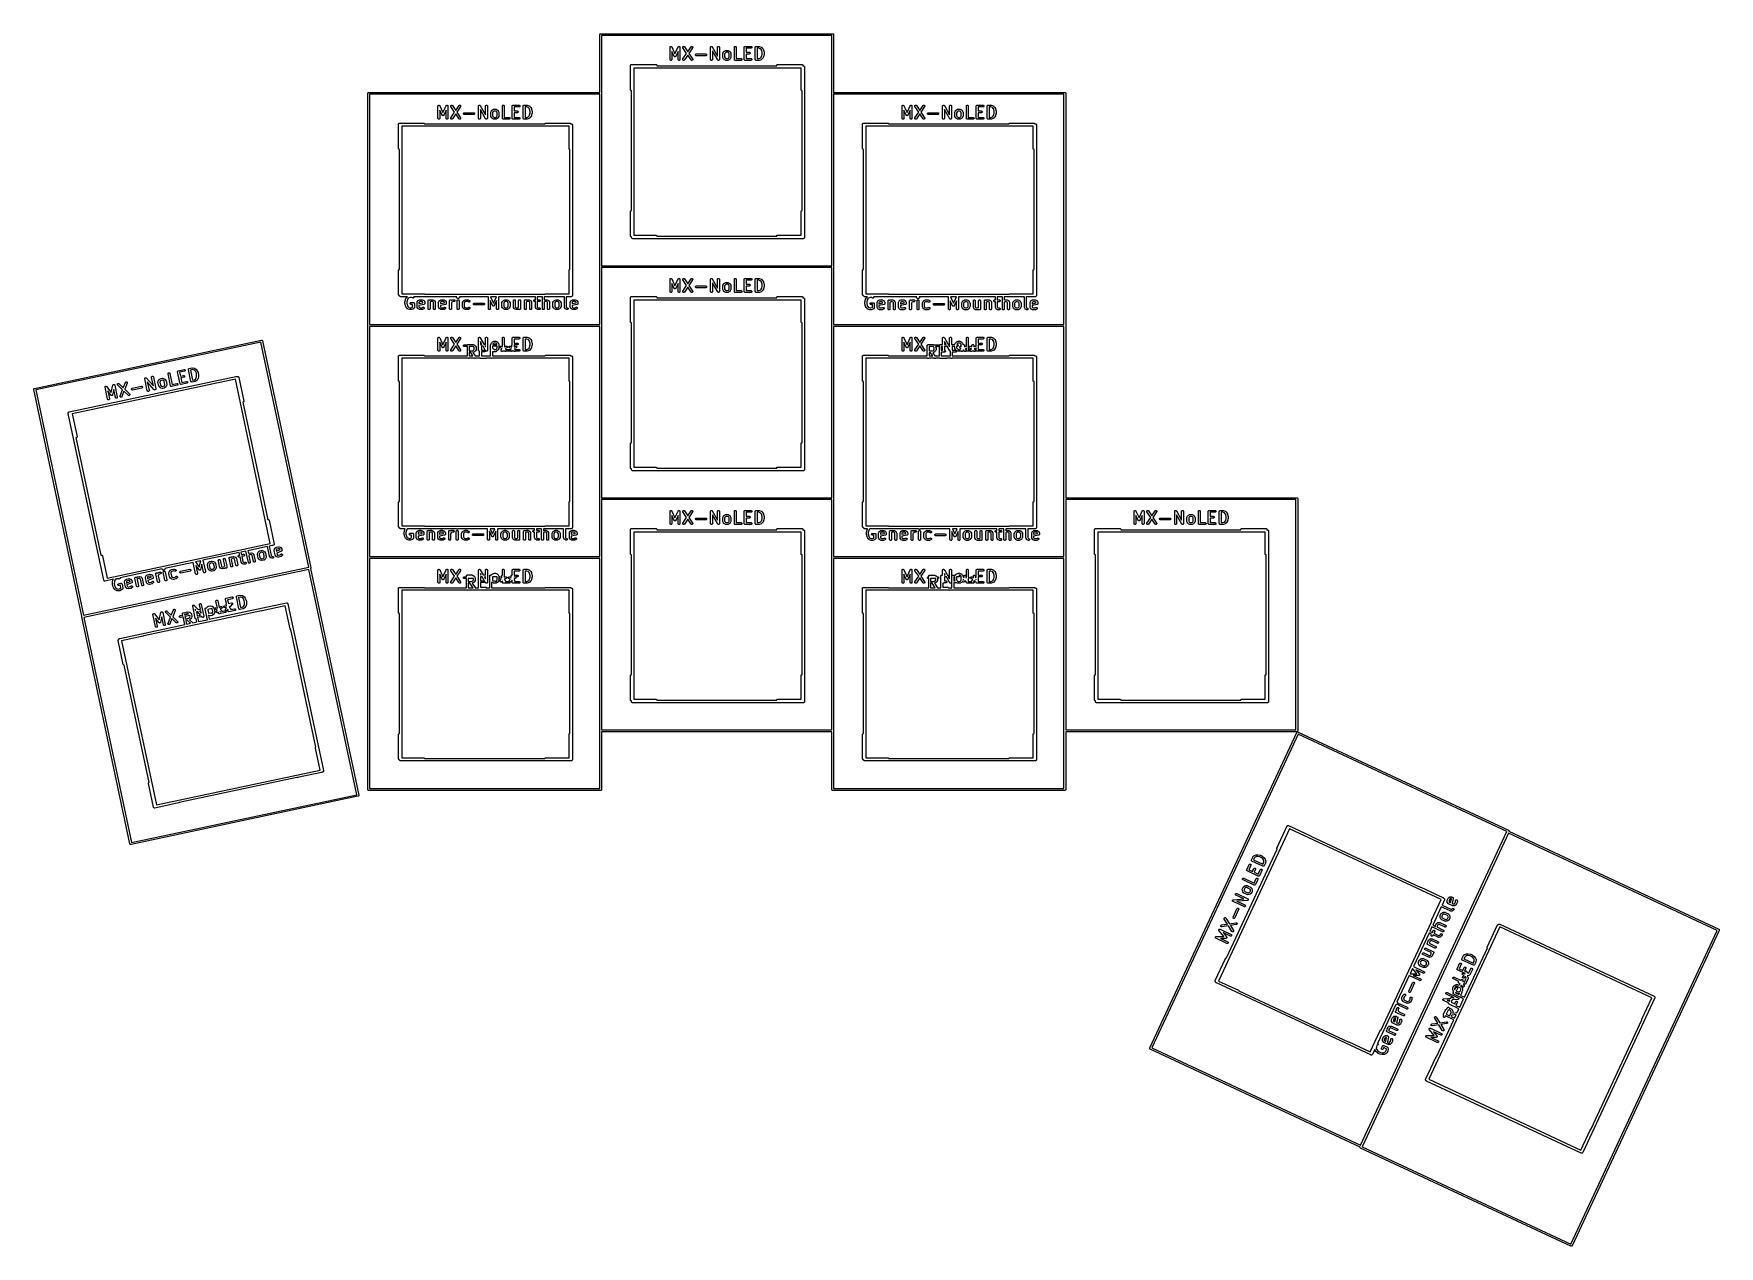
# Model space of a CAD drawing. Extents: x 2.14 to 7.59, y -5.08 to -1.16.
import ezdxf

# ---------------------------------------------------------------- set-up
doc = ezdxf.new("R2010")
doc.units = 0
doc.header["$MEASUREMENT"] = 0
doc.layers.add('BLACK', color=7, linetype='CONTINUOUS')

msp = doc.modelspace()

# ---------------------------------------------------------------- linework, layer by layer
at = {"layer": 'BLACK', "linetype": 'CONTINUOUS'}
for p, q in [((3.97203, -1.165), (3.97209, -1.16442)), ((3.97205, -1.16515), (3.97203, -1.165)), ((3.97205, -1.35205), (3.97205, -1.16515)), ((3.97209, -1.16442), (3.97226, -1.16386)), ((3.97226, -1.16386), (3.97253, -1.16335)), ((3.97253, -1.16335), (3.9729, -1.1629)), ((3.9729, -1.1629), (3.97335, -1.16253)), ((3.97335, -1.16253), (3.97386, -1.16226)), ((3.97386, -1.16226), (3.97442, -1.16209)), ((3.97442, -1.16209), (3.97486, -1.16205)), ((3.97486, -1.16205), (3.975, -1.16203)), ((3.975, -1.16203), (3.97514, -1.16205)), ((3.97514, -1.16205), (4.72486, -1.16205)), ((3.97795, -1.16795), (3.97795, -1.35486)), ((4.72205, -1.16795), (3.97795, -1.16795)), ((4.72205, -1.35486), (4.72205, -1.16795)), ((4.72486, -1.16205), (4.725, -1.16203)), ((4.725, -1.16203), (4.72514, -1.16205)), ((4.72514, -1.16205), (4.72558, -1.16209)), ((4.72558, -1.16209), (4.72614, -1.16226)), ((4.72614, -1.16226), (4.72665, -1.16253)), ((4.72665, -1.16253), (4.7271, -1.1629)), ((4.7271, -1.1629), (4.72747, -1.16335)), ((4.72747, -1.16335), (4.72774, -1.16386)), ((4.72774, -1.16386), (4.72791, -1.16442)), ((4.72791, -1.16442), (4.72797, -1.165)), ((4.72797, -1.165), (4.72795, -1.16514)), ((4.72795, -1.16514), (4.72795, -1.35205)), ((4.19894, -1.2059), (4.19897, -1.20568)), ((4.19894, -1.20594), (4.19894, -1.2059)), ((4.19894, -1.24531), (4.19894, -1.20594)), ((4.199, -1.24588), (4.19894, -1.24531)), ((4.19897, -1.20568), (4.19898, -1.20546)), ((4.19898, -1.20546), (4.199, -1.20539)), ((4.199, -1.20539), (4.19901, -1.20533)), ((4.19916, -1.24644), (4.199, -1.24588)), ((4.19901, -1.20533), (4.19907, -1.20512)), ((4.19907, -1.20512), (4.19913, -1.2049)), ((4.19913, -1.2049), (4.19916, -1.20484)), ((4.19916, -1.20484), (4.19918, -1.20478)), ((4.19943, -1.24694), (4.19916, -1.24644)), ((4.19918, -1.20478), (4.19929, -1.20458)), ((4.19929, -1.20458), (4.19938, -1.20438)), ((4.19938, -1.20438), (4.19942, -1.20433)), ((4.19942, -1.20433), (4.19946, -1.20427)), ((4.1998, -1.24739), (4.19943, -1.24694)), ((4.19946, -1.20427), (4.1996, -1.2041)), ((4.1996, -1.2041), (4.19973, -1.20393)), ((4.19973, -1.20393), (4.19978, -1.20388)), ((4.19978, -1.20388), (4.19983, -1.20383)), ((4.20024, -1.24776), (4.1998, -1.24739)), ((4.19983, -1.20383), (4.2, -1.20369)), ((4.2, -1.20369), (4.20017, -1.20355)), ((4.20017, -1.20355), (4.20022, -1.20351)), ((4.20022, -1.20351), (4.20028, -1.20347)), ((4.20075, -1.24803), (4.20024, -1.24776)), ((4.20028, -1.20347), (4.20047, -1.20337)), ((4.20047, -1.20337), (4.20066, -1.20326)), ((4.20066, -1.20326), (4.20073, -1.20323)), ((4.20073, -1.20323), (4.20079, -1.2032)), ((4.2013, -1.2482), (4.20075, -1.24803)), ((4.20079, -1.2032), (4.201, -1.20314)), ((4.201, -1.20314), (4.20121, -1.20307)), ((4.20121, -1.20307), (4.20128, -1.20306)), ((4.20128, -1.20306), (4.20134, -1.20304)), ((4.20187, -1.24826), (4.2013, -1.2482)), ((4.20134, -1.20304), (4.20156, -1.20302)), ((4.20156, -1.20302), (4.20178, -1.20299)), ((4.20178, -1.20299), (4.20185, -1.20299)), ((4.20185, -1.20299), (4.20191, -1.20299)), ((4.20245, -1.24821), (4.20187, -1.24826)), ((4.20191, -1.20299), (4.20213, -1.20301)), ((4.20213, -1.20301), (4.20235, -1.20302)), ((4.20235, -1.20302), (4.20242, -1.20304)), ((4.20242, -1.20304), (4.20249, -1.20305)), ((4.203, -1.24805), (4.20245, -1.24821)), ((4.20249, -1.20305), (4.2027, -1.20311)), ((4.2027, -1.20311), (4.20291, -1.20317)), ((4.20291, -1.20317), (4.20297, -1.2032)), ((4.20297, -1.2032), (4.20304, -1.20322)), ((4.20351, -1.24778), (4.203, -1.24805)), ((4.20304, -1.20322), (4.20323, -1.20332)), ((4.20323, -1.20332), (4.20343, -1.20342)), ((4.20343, -1.20342), (4.20349, -1.20346)), ((4.20349, -1.20346), (4.20354, -1.20349)), ((4.20396, -1.24742), (4.20351, -1.24778)), ((4.20354, -1.20349), (4.20372, -1.20363)), ((4.20372, -1.20363), (4.20389, -1.20377)), ((4.20389, -1.20377), (4.20394, -1.20382)), ((4.20394, -1.20382), (4.20399, -1.20386)), ((4.20433, -1.24698), (4.20396, -1.24742)), ((4.20399, -1.20386), (4.20413, -1.20403)), ((4.20413, -1.20403), (4.20428, -1.2042)), ((4.20428, -1.2042), (4.20431, -1.20425)), ((4.20431, -1.20425), (4.20435, -1.20431)), ((4.20461, -1.24647), (4.20433, -1.24698)), ((4.20435, -1.20431), (4.20446, -1.2045)), ((4.20446, -1.2045), (4.20457, -1.20469)), ((4.20457, -1.20469), (4.21502, -1.22708)), ((4.20478, -1.24592), (4.20461, -1.24647)), ((4.20485, -1.24535), (4.20478, -1.24592)), ((4.21234, -1.23531), (4.20485, -1.21925)), ((4.20485, -1.21925), (4.20485, -1.24531)), ((4.20485, -1.24531), (4.20485, -1.24535)), ((4.21242, -1.23544), (4.21234, -1.23531)), ((4.21249, -1.23558), (4.21242, -1.23544)), ((4.21257, -1.23569), (4.21249, -1.23558)), ((4.21263, -1.23581), (4.21257, -1.23569)), ((4.21274, -1.23592), (4.21263, -1.23581)), ((4.21283, -1.23604), (4.21274, -1.23592)), ((4.21293, -1.23614), (4.21283, -1.23604)), ((4.21302, -1.23624), (4.21293, -1.23614)), ((4.21314, -1.23633), (4.21302, -1.23624)), ((4.21326, -1.23643), (4.21314, -1.23633)), ((4.21337, -1.2365), (4.21326, -1.23643)), ((4.21348, -1.23658), (4.21337, -1.2365)), ((4.21362, -1.23665), (4.21348, -1.23658)), ((4.21375, -1.23673), (4.21362, -1.23665)), ((4.21388, -1.23677), (4.21375, -1.23673)), ((4.214, -1.23683), (4.21388, -1.23677)), ((4.21415, -1.23687), (4.214, -1.23683)), ((4.21429, -1.23692), (4.21415, -1.23687)), ((4.21443, -1.23694), (4.21429, -1.23692)), ((4.21456, -1.23698), (4.21443, -1.23694)), ((4.21471, -1.23699), (4.21456, -1.23698)), ((4.21486, -1.23701), (4.21471, -1.23699)), ((4.215, -1.237), (4.21486, -1.23701)), ((4.21513, -1.23701), (4.215, -1.237)), ((4.21502, -1.22708), (4.22546, -1.20469)), ((4.21528, -1.23699), (4.21513, -1.23701)), ((4.21544, -1.23698), (4.21528, -1.23699)), ((4.21557, -1.23695), (4.21544, -1.23698)), ((4.2157, -1.23693), (4.21557, -1.23695)), ((4.21585, -1.23688), (4.2157, -1.23693)), ((4.216, -1.23685), (4.21585, -1.23688)), ((4.21612, -1.23679), (4.216, -1.23685)), ((4.21625, -1.23675), (4.21612, -1.23679)), ((4.21638, -1.23667), (4.21625, -1.23675)), ((4.21652, -1.2366), (4.21638, -1.23667)), ((4.21663, -1.23652), (4.21652, -1.2366)), ((4.21674, -1.23646), (4.21663, -1.23652)), ((4.21686, -1.23635), (4.21674, -1.23646)), ((4.21698, -1.23626), (4.21686, -1.23635)), ((4.21708, -1.23616), (4.21698, -1.23626)), ((4.21718, -1.23607), (4.21708, -1.23616)), ((4.21727, -1.23595), (4.21718, -1.23607)), ((4.21737, -1.23584), (4.21727, -1.23595)), ((4.21744, -1.23572), (4.21737, -1.23584)), ((4.21753, -1.23562), (4.21744, -1.23572)), ((4.21759, -1.23548), (4.21753, -1.23562)), ((4.21767, -1.23535), (4.21759, -1.23548)), ((4.21769, -1.23531), (4.21767, -1.23535)), ((4.22519, -1.21925), (4.21769, -1.23531)), ((4.22519, -1.24531), (4.22519, -1.21925)), ((4.22524, -1.24588), (4.22519, -1.24531)), ((4.22541, -1.24644), (4.22524, -1.24588)), ((4.22568, -1.24694), (4.22541, -1.24644)), ((4.22546, -1.20469), (4.22548, -1.20465)), ((4.22548, -1.20465), (4.2256, -1.20447)), ((4.2256, -1.20447), (4.2257, -1.20427)), ((4.22605, -1.24739), (4.22568, -1.24694)), ((4.2257, -1.20427), (4.22575, -1.20422)), ((4.22575, -1.20422), (4.22578, -1.20416)), ((4.22578, -1.20416), (4.22593, -1.204)), ((4.22593, -1.204), (4.22607, -1.20383)), ((4.22649, -1.24776), (4.22605, -1.24739)), ((4.22607, -1.20383), (4.22613, -1.20379)), ((4.22613, -1.20379), (4.22617, -1.20374)), ((4.22617, -1.20374), (4.22635, -1.20361)), ((4.22635, -1.20361), (4.22652, -1.20347)), ((4.227, -1.24803), (4.22649, -1.24776)), ((4.22652, -1.20347), (4.22658, -1.20344)), ((4.22658, -1.20344), (4.22664, -1.2034)), ((4.22664, -1.2034), (4.22684, -1.2033)), ((4.22684, -1.2033), (4.22703, -1.2032)), ((4.22755, -1.2482), (4.227, -1.24803)), ((4.22703, -1.2032), (4.2271, -1.20318)), ((4.2271, -1.20318), (4.22716, -1.20315)), ((4.22716, -1.20315), (4.22737, -1.2031)), ((4.22737, -1.2031), (4.22759, -1.20304)), ((4.22812, -1.24826), (4.22755, -1.2482)), ((4.22759, -1.20304), (4.22765, -1.20303)), ((4.22765, -1.20303), (4.22772, -1.20302)), ((4.22772, -1.20302), (4.22794, -1.20301)), ((4.22794, -1.20301), (4.22816, -1.20299)), ((4.22869, -1.24821), (4.22812, -1.24826)), ((4.22816, -1.20299), (4.22823, -1.20299)), ((4.22823, -1.20299), (4.2283, -1.20299)), ((4.2283, -1.20299), (4.22851, -1.20302)), ((4.22851, -1.20302), (4.22873, -1.20305)), ((4.22925, -1.24805), (4.22869, -1.24821)), ((4.22873, -1.20305), (4.2288, -1.20307)), ((4.2288, -1.20307), (4.22887, -1.20308)), ((4.22887, -1.20308), (4.22907, -1.20315)), ((4.22907, -1.20315), (4.22928, -1.20322)), ((4.22976, -1.24778), (4.22925, -1.24805)), ((4.22928, -1.20322), (4.22934, -1.20325)), ((4.22934, -1.20325), (4.22941, -1.20327)), ((4.22941, -1.20327), (4.2296, -1.20339)), ((4.2296, -1.20339), (4.22979, -1.20349)), ((4.23021, -1.24742), (4.22976, -1.24778)), ((4.22979, -1.20349), (4.22984, -1.20354)), ((4.22984, -1.20354), (4.2299, -1.20357)), ((4.2299, -1.20357), (4.23007, -1.20372)), ((4.23007, -1.20372), (4.23024, -1.20386)), ((4.23058, -1.24698), (4.23021, -1.24742)), ((4.23024, -1.20386), (4.23028, -1.20391)), ((4.23028, -1.20391), (4.23033, -1.20396)), ((4.23033, -1.20396), (4.23046, -1.20414)), ((4.23046, -1.20414), (4.2306, -1.20431)), ((4.23085, -1.24647), (4.23058, -1.24698)), ((4.2306, -1.20431), (4.23063, -1.20437)), ((4.23063, -1.20437), (4.23067, -1.20442)), ((4.23067, -1.20442), (4.23077, -1.20462)), ((4.23077, -1.20462), (4.23087, -1.20481)), ((4.23103, -1.24592), (4.23085, -1.24647)), ((4.23087, -1.20481), (4.23089, -1.20488)), ((4.23089, -1.20488), (4.23092, -1.20494)), ((4.23092, -1.20494), (4.23097, -1.20516)), ((4.23097, -1.20516), (4.23104, -1.20537)), ((4.23109, -1.24535), (4.23103, -1.24592)), ((4.23104, -1.20537), (4.23104, -1.20543)), ((4.23104, -1.20543), (4.23106, -1.2055)), ((4.23106, -1.2055), (4.23107, -1.20572)), ((4.23107, -1.20572), (4.23109, -1.20594)), ((4.23109, -1.20594), (4.23109, -1.24531)), ((4.23109, -1.24531), (4.23109, -1.24535)), ((4.24019, -1.2059), (4.24025, -1.20533)), ((4.24023, -1.20648), (4.24019, -1.2059)), ((4.24019, -1.24531), (4.24024, -1.24473)), ((4.24024, -1.24588), (4.24019, -1.24531)), ((4.24039, -1.20703), (4.24023, -1.20648)), ((4.24024, -1.24473), (4.24041, -1.24418)), ((4.24041, -1.24643), (4.24024, -1.24588)), ((4.24025, -1.20533), (4.24042, -1.20478)), ((4.24066, -1.20754), (4.24039, -1.20703)), ((4.24041, -1.24418), (4.24068, -1.24367)), ((4.24068, -1.24694), (4.24041, -1.24643)), ((4.24042, -1.20478), (4.2407, -1.20428)), ((4.24068, -1.20758), (4.24066, -1.20754)), ((4.25271, -1.22563), (4.24068, -1.20758)), ((4.24068, -1.24367), (4.25271, -1.22563)), ((4.24104, -1.24739), (4.24068, -1.24694)), ((4.2407, -1.20428), (4.24107, -1.20383)), ((4.24148, -1.24776), (4.24104, -1.24739)), ((4.24107, -1.20383), (4.24152, -1.20347)), ((4.24199, -1.24803), (4.24148, -1.24776)), ((4.24152, -1.20347), (4.24203, -1.2032)), ((4.24254, -1.2482), (4.24199, -1.24803)), ((4.24203, -1.2032), (4.24258, -1.20304)), ((4.24311, -1.24826), (4.24254, -1.2482)), ((4.24258, -1.20304), (4.24315, -1.20299)), ((4.24369, -1.24821), (4.24311, -1.24826)), ((4.24315, -1.20299), (4.24373, -1.20305)), ((4.24424, -1.24805), (4.24369, -1.24821)), ((4.24373, -1.20305), (4.24428, -1.20322)), ((4.24475, -1.24778), (4.24424, -1.24805)), ((4.24428, -1.20322), (4.24479, -1.20349)), ((4.2452, -1.24742), (4.24475, -1.24778)), ((4.24479, -1.20349), (4.24523, -1.20386)), ((4.24557, -1.24698), (4.2452, -1.24742)), ((4.24523, -1.20386), (4.2456, -1.2043)), ((4.2456, -1.24695), (4.24557, -1.24698)), ((4.2456, -1.2043), (4.25626, -1.2203)), ((4.25626, -1.23095), (4.2456, -1.24695)), ((4.25626, -1.2203), (4.26693, -1.2043)), ((4.26693, -1.24695), (4.25626, -1.23095)), ((4.27184, -1.20758), (4.25981, -1.22563)), ((4.25981, -1.22563), (4.27184, -1.24367)), ((4.26693, -1.2043), (4.26695, -1.20427)), ((4.26729, -1.24739), (4.26693, -1.24695)), ((4.26695, -1.20427), (4.26732, -1.20383)), ((4.26774, -1.24776), (4.26729, -1.24739)), ((4.26732, -1.20383), (4.26777, -1.20347)), ((4.26825, -1.24803), (4.26774, -1.24776)), ((4.26777, -1.20347), (4.26828, -1.2032)), ((4.2688, -1.2482), (4.26825, -1.24803)), ((4.26828, -1.2032), (4.26884, -1.20304)), ((4.26937, -1.24826), (4.2688, -1.2482)), ((4.26884, -1.20304), (4.26941, -1.20299)), ((4.26994, -1.24821), (4.26937, -1.24826)), ((4.26941, -1.20299), (4.26998, -1.20305)), ((4.2705, -1.24805), (4.26994, -1.24821)), ((4.26998, -1.20305), (4.27053, -1.20322)), ((4.27101, -1.24778), (4.2705, -1.24805)), ((4.27053, -1.20322), (4.27104, -1.20349)), ((4.27145, -1.24742), (4.27101, -1.24778)), ((4.27104, -1.20349), (4.27148, -1.20386)), ((4.27182, -1.24697), (4.27145, -1.24742)), ((4.27148, -1.20386), (4.27185, -1.20431)), ((4.2721, -1.24647), (4.27182, -1.24697)), ((4.27211, -1.20707), (4.27184, -1.20758)), ((4.27184, -1.24367), (4.27186, -1.24371)), ((4.27185, -1.20431), (4.27212, -1.20482)), ((4.27186, -1.24371), (4.27213, -1.24422)), ((4.27227, -1.24592), (4.2721, -1.24647)), ((4.27228, -1.20652), (4.27211, -1.20707)), ((4.27212, -1.20482), (4.27228, -1.20537)), ((4.27213, -1.24422), (4.27229, -1.24477)), ((4.27234, -1.24535), (4.27227, -1.24592)), ((4.27228, -1.20537), (4.27234, -1.20594)), ((4.27234, -1.20594), (4.27228, -1.20652)), ((4.27229, -1.24477), (4.27234, -1.24535)), ((4.28143, -1.23029), (4.28149, -1.22972)), ((4.28148, -1.23087), (4.28143, -1.23029)), ((4.28165, -1.23142), (4.28148, -1.23087)), ((4.28149, -1.22972), (4.28166, -1.22917)), ((4.28191, -1.23193), (4.28165, -1.23142)), ((4.28166, -1.22917), (4.28194, -1.22866)), ((4.28227, -1.23238), (4.28191, -1.23193)), ((4.28194, -1.22866), (4.2823, -1.22822)), ((4.28271, -1.23275), (4.28227, -1.23238)), ((4.2823, -1.22822), (4.28275, -1.22785)), ((4.28322, -1.23303), (4.28271, -1.23275)), ((4.28275, -1.22785), (4.28326, -1.22758)), ((4.28377, -1.2332), (4.28322, -1.23303)), ((4.28326, -1.22758), (4.28381, -1.22742)), ((4.28434, -1.23326), (4.28377, -1.2332)), ((4.28381, -1.22742), (4.28438, -1.22736)), ((4.28438, -1.23326), (4.28434, -1.23326)), ((4.28438, -1.22736), (4.31438, -1.22736)), ((4.31438, -1.23326), (4.28438, -1.23326)), ((4.31438, -1.22736), (4.31442, -1.22736)), ((4.31495, -1.23321), (4.31438, -1.23326)), ((4.31442, -1.22736), (4.31499, -1.22742)), ((4.3155, -1.23304), (4.31495, -1.23321)), ((4.31499, -1.22742), (4.31554, -1.2276)), ((4.31601, -1.23277), (4.3155, -1.23304)), ((4.31554, -1.2276), (4.31605, -1.22788)), ((4.31646, -1.23241), (4.31601, -1.23277)), ((4.31605, -1.22788), (4.31649, -1.22825)), ((4.31683, -1.23196), (4.31646, -1.23241)), ((4.31649, -1.22825), (4.31685, -1.2287)), ((4.3171, -1.23146), (4.31683, -1.23196)), ((4.31685, -1.2287), (4.31712, -1.22921)), ((4.31727, -1.23091), (4.3171, -1.23146)), ((4.31712, -1.22921), (4.31728, -1.22976)), ((4.31733, -1.23033), (4.31727, -1.23091)), ((4.31728, -1.22976), (4.31733, -1.23033)), ((4.33017, -1.2059), (4.33019, -1.2058)), ((4.33017, -1.20594), (4.33017, -1.2059)), ((4.33017, -1.24531), (4.33017, -1.20594)), ((4.33023, -1.24588), (4.33017, -1.24531)), ((4.33018, -1.2057), (4.33022, -1.20551)), ((4.33019, -1.2058), (4.33018, -1.2057)), ((4.33022, -1.20551), (4.33024, -1.20533)), ((4.3304, -1.24644), (4.33023, -1.24588)), ((4.33024, -1.20533), (4.33027, -1.20523)), ((4.33027, -1.20523), (4.33029, -1.20513)), ((4.33029, -1.20513), (4.33036, -1.20496)), ((4.33036, -1.20496), (4.33041, -1.20478)), ((4.33067, -1.24694), (4.3304, -1.24644)), ((4.33041, -1.20478), (4.33046, -1.20469)), ((4.33046, -1.20469), (4.3305, -1.2046)), ((4.3305, -1.2046), (4.3306, -1.20444)), ((4.3306, -1.20444), (4.33069, -1.20427)), ((4.33103, -1.24739), (4.33067, -1.24694)), ((4.33069, -1.20427), (4.33075, -1.2042)), ((4.33075, -1.2042), (4.33081, -1.20411)), ((4.33081, -1.20411), (4.33094, -1.20398)), ((4.33094, -1.20398), (4.33106, -1.20383)), ((4.33148, -1.24776), (4.33103, -1.24739)), ((4.33106, -1.20383), (4.33114, -1.20377)), ((4.33114, -1.20377), (4.33121, -1.2037)), ((4.33121, -1.2037), (4.33136, -1.20359)), ((4.33136, -1.20359), (4.33151, -1.20347)), ((4.33198, -1.24803), (4.33148, -1.24776)), ((4.33151, -1.20347), (4.3316, -1.20342)), ((4.3316, -1.20342), (4.33168, -1.20337)), ((4.33168, -1.20337), (4.33185, -1.20329)), ((4.33185, -1.20329), (4.33202, -1.2032)), ((4.33253, -1.2482), (4.33198, -1.24803)), ((4.33202, -1.2032), (4.33212, -1.20317)), ((4.33212, -1.20317), (4.33221, -1.20313)), ((4.33221, -1.20313), (4.33239, -1.20309)), ((4.33239, -1.20309), (4.33257, -1.20304)), ((4.33311, -1.24826), (4.33253, -1.2482)), ((4.33257, -1.20304), (4.33267, -1.20303)), ((4.33267, -1.20303), (4.33277, -1.20301)), ((4.33277, -1.20301), (4.33296, -1.203)), ((4.33296, -1.203), (4.33315, -1.20299)), ((4.33368, -1.24821), (4.33311, -1.24826)), ((4.33315, -1.20299), (4.33325, -1.203)), ((4.33325, -1.203), (4.33335, -1.203)), ((4.33335, -1.203), (4.33353, -1.20303)), ((4.33353, -1.20303), (4.33372, -1.20305)), ((4.33423, -1.24805), (4.33368, -1.24821)), ((4.33372, -1.20305), (4.33382, -1.20308)), ((4.33382, -1.20308), (4.33391, -1.20309)), ((4.33391, -1.20309), (4.33409, -1.20316)), ((4.33409, -1.20316), (4.33427, -1.20322)), ((4.33474, -1.24778), (4.33423, -1.24805)), ((4.33427, -1.20322), (4.33436, -1.20327)), ((4.33436, -1.20327), (4.33445, -1.2033)), ((4.33445, -1.2033), (4.33461, -1.2034)), ((4.33461, -1.2034), (4.33478, -1.20349)), ((4.33519, -1.24742), (4.33474, -1.24778)), ((4.33478, -1.20349), (4.33485, -1.20356)), ((4.33485, -1.20356), (4.33494, -1.20361)), ((4.33494, -1.20361), (4.33508, -1.20374)), ((4.33508, -1.20374), (4.33522, -1.20386)), ((4.33556, -1.24698), (4.33519, -1.24742)), ((4.33522, -1.20386), (4.33529, -1.20394)), ((4.33529, -1.20394), (4.33536, -1.20401)), ((4.33536, -1.20401), (4.33547, -1.20416)), ((4.33547, -1.20416), (4.33559, -1.20431)), ((4.33584, -1.24647), (4.33556, -1.24698)), ((4.33559, -1.20431), (4.33563, -1.20439)), ((4.33563, -1.20439), (4.33569, -1.20448)), ((4.33569, -1.20448), (4.35267, -1.23419)), ((4.33602, -1.24592), (4.33584, -1.24647)), ((4.33608, -1.24535), (4.33602, -1.24592)), ((4.35306, -1.24678), (4.33608, -1.21706)), ((4.33608, -1.21706), (4.33608, -1.24531)), ((4.33608, -1.24531), (4.33608, -1.24535)), ((4.35267, -1.2059), (4.35274, -1.20533)), ((4.35267, -1.20594), (4.35267, -1.2059)), ((4.35267, -1.23419), (4.35267, -1.20594)), ((4.35274, -1.20533), (4.35291, -1.20478)), ((4.35291, -1.20478), (4.35319, -1.20427)), ((4.35312, -1.24686), (4.35306, -1.24678)), ((4.35316, -1.24694), (4.35312, -1.24686)), ((4.35328, -1.24709), (4.35316, -1.24694)), ((4.35319, -1.20427), (4.35356, -1.20383)), ((4.35339, -1.24725), (4.35328, -1.24709)), ((4.35347, -1.24731), (4.35339, -1.24725)), ((4.35353, -1.24739), (4.35347, -1.24731)), ((4.35368, -1.24751), (4.35353, -1.24739)), ((4.35356, -1.20383), (4.35401, -1.20347)), ((4.35381, -1.24764), (4.35368, -1.24751)), ((4.3539, -1.24769), (4.35381, -1.24764)), ((4.35397, -1.24776), (4.3539, -1.24769)), ((4.35414, -1.24785), (4.35397, -1.24776)), ((4.35401, -1.20347), (4.35452, -1.2032)), ((4.3543, -1.24795), (4.35414, -1.24785)), ((4.35439, -1.24798), (4.3543, -1.24795)), ((4.35448, -1.24803), (4.35439, -1.24798)), ((4.35466, -1.24809), (4.35448, -1.24803)), ((4.35452, -1.2032), (4.35507, -1.20304)), ((4.35484, -1.24816), (4.35466, -1.24809)), ((4.35494, -1.24817), (4.35484, -1.24816)), ((4.35503, -1.2482), (4.35494, -1.24817)), ((4.35522, -1.24822), (4.35503, -1.2482)), ((4.35507, -1.20304), (4.35564, -1.20299)), ((4.35541, -1.24825), (4.35522, -1.24822)), ((4.3555, -1.24825), (4.35541, -1.24825)), ((4.3556, -1.24826), (4.3555, -1.24825)), ((4.35579, -1.24825), (4.3556, -1.24826)), ((4.35564, -1.20299), (4.35622, -1.20305)), ((4.35598, -1.24824), (4.35579, -1.24825)), ((4.35608, -1.24822), (4.35598, -1.24824)), ((4.35618, -1.24821), (4.35608, -1.24822)), ((4.35636, -1.24816), (4.35618, -1.24821)), ((4.35622, -1.20305), (4.35677, -1.20322)), ((4.35654, -1.24812), (4.35636, -1.24816)), ((4.35663, -1.24808), (4.35654, -1.24812)), ((4.35673, -1.24805), (4.35663, -1.24808)), ((4.3569, -1.24796), (4.35673, -1.24805)), ((4.35677, -1.20322), (4.35728, -1.20349)), ((4.35707, -1.24788), (4.3569, -1.24796)), ((4.35715, -1.24783), (4.35707, -1.24788)), ((4.35724, -1.24778), (4.35715, -1.24783)), ((4.35739, -1.24766), (4.35724, -1.24778)), ((4.35728, -1.20349), (4.35772, -1.20386)), ((4.35754, -1.24755), (4.35739, -1.24766)), ((4.35761, -1.24748), (4.35754, -1.24755)), ((4.35769, -1.24742), (4.35761, -1.24748)), ((4.35781, -1.24727), (4.35769, -1.24742)), ((4.35772, -1.20386), (4.35808, -1.20431)), ((4.35794, -1.24714), (4.35781, -1.24727)), ((4.358, -1.24706), (4.35794, -1.24714)), ((4.35806, -1.24698), (4.358, -1.24706)), ((4.35815, -1.24681), (4.35806, -1.24698)), ((4.35808, -1.20431), (4.35835, -1.20481)), ((4.35825, -1.24665), (4.35815, -1.24681)), ((4.35829, -1.24656), (4.35825, -1.24665)), ((4.35834, -1.24647), (4.35829, -1.24656)), ((4.3584, -1.24629), (4.35834, -1.24647)), ((4.35835, -1.20481), (4.35852, -1.20537)), ((4.35846, -1.24612), (4.3584, -1.24629)), ((4.35848, -1.24602), (4.35846, -1.24612)), ((4.35851, -1.24592), (4.35848, -1.24602)), ((4.35853, -1.24574), (4.35851, -1.24592)), ((4.35852, -1.20537), (4.35858, -1.20594)), ((4.35857, -1.24555), (4.35853, -1.24574)), ((4.35858, -1.24535), (4.35857, -1.24545)), ((4.35857, -1.24545), (4.35857, -1.24555)), ((4.35858, -1.20594), (4.35858, -1.24531)), ((4.35858, -1.24531), (4.35858, -1.24535)), ((4.36954, -1.22652), (4.36955, -1.22643)), ((4.36954, -1.22656), (4.36954, -1.22652)), ((4.36954, -1.23781), (4.36954, -1.22656)), ((4.36955, -1.2379), (4.36954, -1.23781)), ((4.36955, -1.22635), (4.36959, -1.22615)), ((4.36955, -1.22643), (4.36955, -1.22635)), ((4.36955, -1.23798), (4.36955, -1.2379)), ((4.36958, -1.23818), (4.36955, -1.23798)), ((4.3696, -1.23838), (4.36958, -1.23818)), ((4.36959, -1.22615), (4.36961, -1.22595)), ((4.36963, -1.23847), (4.3696, -1.23838)), ((4.36961, -1.22595), (4.36964, -1.22587)), ((4.36964, -1.23855), (4.36963, -1.23847)), ((4.36964, -1.22587), (4.36965, -1.22578)), ((4.36971, -1.23874), (4.36964, -1.23855)), ((4.36965, -1.22578), (4.36972, -1.22559)), ((4.36977, -1.23894), (4.36971, -1.23874)), ((4.36972, -1.22559), (4.36978, -1.2254)), ((4.36981, -1.23901), (4.36977, -1.23894)), ((4.36978, -1.2254), (4.36983, -1.22532)), ((4.36984, -1.23909), (4.36981, -1.23901)), ((4.36983, -1.22532), (4.36986, -1.22524)), ((4.36986, -1.23913), (4.36984, -1.23909)), ((4.36986, -1.22524), (4.37173, -1.22149)), ((4.37173, -1.24288), (4.36986, -1.23913)), ((4.37173, -1.22149), (4.37175, -1.22146)), ((4.37182, -1.24302), (4.37173, -1.24288)), ((4.37175, -1.22146), (4.37184, -1.22132)), ((4.3719, -1.24317), (4.37182, -1.24302)), ((4.37184, -1.22132), (4.37192, -1.22117)), ((4.37197, -1.24326), (4.3719, -1.24317)), ((4.37192, -1.22117), (4.372, -1.22108)), ((4.37204, -1.24337), (4.37197, -1.24326)), ((4.372, -1.22108), (4.37206, -1.22097)), ((4.37215, -1.24349), (4.37204, -1.24337)), ((4.37206, -1.22097), (4.37218, -1.22085)), ((4.37226, -1.24362), (4.37215, -1.24349)), ((4.37218, -1.22085), (4.37228, -1.22073)), ((4.37228, -1.24365), (4.37226, -1.24362)), ((4.37228, -1.22073), (4.37416, -1.21885)), ((4.37416, -1.24552), (4.37228, -1.24365)), ((4.37416, -1.21885), (4.37419, -1.21882)), ((4.37429, -1.24563), (4.37416, -1.24552)), ((4.37419, -1.21882), (4.37432, -1.21872)), ((4.37441, -1.24574), (4.37429, -1.24563)), ((4.37432, -1.21872), (4.37444, -1.2186)), ((4.37451, -1.24581), (4.37441, -1.24574)), ((4.37444, -1.2186), (4.37454, -1.21854)), ((4.3746, -1.24589), (4.37451, -1.24581)), ((4.37454, -1.21854), (4.37464, -1.21846)), ((4.37475, -1.24597), (4.3746, -1.24589)), ((4.37464, -1.21846), (4.37479, -1.21839)), ((4.37489, -1.24606), (4.37475, -1.24597)), ((4.37479, -1.21839), (4.37493, -1.2183)), ((4.37493, -1.24608), (4.37489, -1.24606)), ((4.37493, -1.2183), (4.37868, -1.21642)), ((4.37868, -1.24795), (4.37493, -1.24608)), ((4.3768, -1.22456), (4.37545, -1.22726)), ((4.37545, -1.22726), (4.37545, -1.23711)), ((4.37545, -1.23711), (4.3768, -1.23981)), ((4.378, -1.22337), (4.3768, -1.22456)), ((4.3768, -1.23981), (4.378, -1.24101)), ((4.38069, -1.22202), (4.378, -1.22337)), ((4.378, -1.24101), (4.38069, -1.24236)), ((4.37868, -1.21642), (4.37871, -1.2164)), ((4.37876, -1.24798), (4.37868, -1.24795)), ((4.37871, -1.2164), (4.37879, -1.21637)), ((4.37883, -1.24802), (4.37876, -1.24798)), ((4.37879, -1.21637), (4.37887, -1.21633)), ((4.37902, -1.24809), (4.37883, -1.24802)), ((4.37887, -1.21633), (4.37906, -1.21628)), ((4.37921, -1.24816), (4.37902, -1.24809)), ((4.37906, -1.21628), (4.37925, -1.21621)), ((4.3793, -1.24817), (4.37921, -1.24816)), ((4.37925, -1.21621), (4.37934, -1.21619)), ((4.37938, -1.2482), (4.3793, -1.24817)), ((4.37934, -1.21619), (4.37942, -1.21617)), ((4.37958, -1.24822), (4.37938, -1.2482)), ((4.37942, -1.21617), (4.37962, -1.21615)), ((4.37978, -1.24826), (4.37958, -1.24822)), ((4.37962, -1.21615), (4.37982, -1.21612)), ((4.37987, -1.24825), (4.37978, -1.24826)), ((4.37982, -1.21612), (4.37991, -1.21612)), ((4.37995, -1.24826), (4.37987, -1.24825)), ((4.37991, -1.21612), (4.38, -1.21611)), ((4.38, -1.24826), (4.37995, -1.24826)), ((4.38, -1.21611), (4.38562, -1.21611)), ((4.38562, -1.24826), (4.38, -1.24826)), ((4.38492, -1.22202), (4.38069, -1.22202)), ((4.38069, -1.24236), (4.38492, -1.24236)), ((4.38762, -1.22337), (4.38492, -1.22202)), ((4.38492, -1.24236), (4.38762, -1.24101)), ((4.38562, -1.21611), (4.38566, -1.21611)), ((4.38571, -1.24825), (4.38562, -1.24826)), ((4.38566, -1.21611), (4.38575, -1.21612)), ((4.38579, -1.24826), (4.38571, -1.24825)), ((4.38575, -1.21612), (4.38583, -1.21612)), ((4.38599, -1.24823), (4.38579, -1.24826)), ((4.38583, -1.21612), (4.38603, -1.21615)), ((4.38619, -1.24821), (4.38599, -1.24823)), ((4.38603, -1.21615), (4.38623, -1.21618)), ((4.38628, -1.24818), (4.38619, -1.24821)), ((4.38623, -1.21618), (4.38632, -1.2162)), ((4.38636, -1.24817), (4.38628, -1.24818)), ((4.38632, -1.2162), (4.3864, -1.21622)), ((4.38655, -1.2481), (4.38636, -1.24817)), ((4.3864, -1.21622), (4.38659, -1.21629)), ((4.38675, -1.24804), (4.38655, -1.2481)), ((4.38659, -1.21629), (4.38678, -1.21635)), ((4.38682, -1.248), (4.38675, -1.24804)), ((4.38678, -1.21635), (4.38686, -1.21639)), ((4.3869, -1.24797), (4.38682, -1.248)), ((4.38686, -1.21639), (4.38694, -1.21642)), ((4.38694, -1.24795), (4.3869, -1.24797)), ((4.38694, -1.21642), (4.39069, -1.2183)), ((4.39069, -1.24608), (4.38694, -1.24795)), ((4.38882, -1.22456), (4.38762, -1.22337)), ((4.38762, -1.24101), (4.38882, -1.23981)), ((4.39017, -1.22726), (4.38882, -1.22456)), ((4.38882, -1.23981), (4.39017, -1.23711)), ((4.39017, -1.23711), (4.39017, -1.22726)), ((4.39069, -1.2183), (4.39073, -1.21832)), ((4.39083, -1.24599), (4.39069, -1.24608)), ((4.39073, -1.21832), (4.39087, -1.21841)), ((4.39098, -1.24591), (4.39083, -1.24599)), ((4.39087, -1.21841), (4.39101, -1.21848)), ((4.39107, -1.24584), (4.39098, -1.24591)), ((4.39101, -1.21848), (4.39111, -1.21856)), ((4.39118, -1.24577), (4.39107, -1.24584)), ((4.39111, -1.21856), (4.39121, -1.21863)), ((4.3913, -1.24566), (4.39118, -1.24577)), ((4.39121, -1.21863), (4.39133, -1.21874)), ((4.39143, -1.24555), (4.3913, -1.24566)), ((4.39133, -1.21874), (4.39146, -1.21885)), ((4.39146, -1.24552), (4.39143, -1.24555)), ((4.39146, -1.21885), (4.39333, -1.22073)), ((4.39333, -1.24365), (4.39146, -1.24552)), ((4.39333, -1.22073), (4.39336, -1.22075)), ((4.39344, -1.24352), (4.39333, -1.24365)), ((4.39336, -1.22075), (4.39347, -1.22088)), ((4.39355, -1.2434), (4.39344, -1.24352)), ((4.39347, -1.22088), (4.39358, -1.221)), ((4.39362, -1.2433), (4.39355, -1.2434)), ((4.39358, -1.221), (4.39364, -1.22111)), ((4.3937, -1.2432), (4.39362, -1.2433)), ((4.39364, -1.22111), (4.39372, -1.2212)), ((4.39378, -1.24306), (4.3937, -1.2432)), ((4.39372, -1.2212), (4.3938, -1.22135)), ((4.39387, -1.24292), (4.39378, -1.24306)), ((4.3938, -1.22135), (4.39389, -1.22149)), ((4.39389, -1.24288), (4.39387, -1.24292)), ((4.39389, -1.22149), (4.39576, -1.22524)), ((4.39576, -1.23913), (4.39389, -1.24288)), ((4.39576, -1.22524), (4.39578, -1.22528)), ((4.39579, -1.23905), (4.39576, -1.23913)), ((4.39578, -1.22528), (4.39581, -1.22536)), ((4.39583, -1.23897), (4.39579, -1.23905)), ((4.39581, -1.22536), (4.39585, -1.22544)), ((4.39589, -1.23878), (4.39583, -1.23897)), ((4.39585, -1.22544), (4.39591, -1.22563)), ((4.39597, -1.23859), (4.39589, -1.23878)), ((4.39591, -1.22563), (4.39598, -1.22582)), ((4.39598, -1.23851), (4.39597, -1.23859)), ((4.39598, -1.22582), (4.39599, -1.22591)), ((4.39601, -1.23843), (4.39598, -1.23851)), ((4.39599, -1.22591), (4.39602, -1.22599)), ((4.39603, -1.23822), (4.39601, -1.23843)), ((4.39602, -1.22599), (4.39604, -1.22619)), ((4.39606, -1.23803), (4.39603, -1.23822)), ((4.39604, -1.22619), (4.39607, -1.22639)), ((4.39607, -1.22639), (4.39606, -1.22648)), ((4.39606, -1.22648), (4.39607, -1.22656)), ((4.39607, -1.23785), (4.39606, -1.23794)), ((4.39606, -1.23794), (4.39606, -1.23803)), ((4.39607, -1.22656), (4.39607, -1.23781)), ((4.39607, -1.23781), (4.39607, -1.23785)), ((4.40704, -1.2059), (4.4071, -1.20533)), ((4.40704, -1.20594), (4.40704, -1.2059)), ((4.40704, -1.24531), (4.40704, -1.20594)), ((4.40707, -1.24559), (4.40704, -1.24531)), ((4.40709, -1.24586), (4.40707, -1.24559)), ((4.40709, -1.24587), (4.40709, -1.24586)), ((4.4071, -1.24588), (4.40709, -1.24587)), ((4.4071, -1.20533), (4.40728, -1.20478)), ((4.40718, -1.24615), (4.4071, -1.24588)), ((4.40725, -1.24642), (4.40718, -1.24615)), ((4.40726, -1.24643), (4.40725, -1.24642)), ((4.40726, -1.24644), (4.40726, -1.24643)), ((4.40739, -1.24668), (4.40726, -1.24644)), ((4.40728, -1.20478), (4.40756, -1.20427)), ((4.40752, -1.24693), (4.40739, -1.24668)), ((4.40753, -1.24694), (4.40752, -1.24693)), ((4.40771, -1.24716), (4.40753, -1.24694)), ((4.40753, -1.24694), (4.40753, -1.24694)), ((4.40756, -1.20427), (4.40793, -1.20383)), ((4.40788, -1.24738), (4.40771, -1.24716)), ((4.40789, -1.24738), (4.40788, -1.24738)), ((4.4079, -1.24739), (4.40789, -1.24738)), ((4.40811, -1.24757), (4.4079, -1.24739)), ((4.40793, -1.20383), (4.40838, -1.20347)), ((4.40832, -1.24775), (4.40811, -1.24757)), ((4.40833, -1.24775), (4.40832, -1.24775)), ((4.40834, -1.24776), (4.40833, -1.24775)), ((4.40858, -1.24789), (4.40834, -1.24776)), ((4.40838, -1.20347), (4.40889, -1.2032)), ((4.40883, -1.24802), (4.40858, -1.24789)), ((4.40884, -1.24803), (4.40883, -1.24802)), ((4.40885, -1.24803), (4.40884, -1.24803)), ((4.40912, -1.24811), (4.40885, -1.24803)), ((4.40889, -1.2032), (4.40944, -1.20304)), ((4.40938, -1.2482), (4.40912, -1.24811)), ((4.40939, -1.2482), (4.40938, -1.2482)), ((4.4094, -1.2482), (4.40939, -1.2482)), ((4.40967, -1.24823), (4.4094, -1.2482)), ((4.40944, -1.20304), (4.41001, -1.20299)), ((4.40995, -1.24826), (4.40967, -1.24823)), ((4.40997, -1.24826), (4.40995, -1.24826)), ((4.40999, -1.24826), (4.40997, -1.24826)), ((4.40997, -1.24826), (4.40997, -1.24826)), ((4.40997, -1.24826), (4.40997, -1.24826)), ((4.42874, -1.24826), (4.40999, -1.24826)), ((4.41001, -1.20299), (4.41059, -1.20305)), ((4.41059, -1.20305), (4.41114, -1.20322)), ((4.41114, -1.20322), (4.41164, -1.20349)), ((4.41164, -1.20349), (4.41209, -1.20386)), ((4.41209, -1.20386), (4.41245, -1.20431)), ((4.41245, -1.20431), (4.41272, -1.20481)), ((4.41272, -1.20481), (4.41289, -1.20537)), ((4.41289, -1.20537), (4.41295, -1.20594)), ((4.41295, -1.20594), (4.41295, -1.24236)), ((4.41295, -1.24236), (4.42874, -1.24236)), ((4.42874, -1.24236), (4.42878, -1.24236)), ((4.42931, -1.24821), (4.42874, -1.24826)), ((4.42878, -1.24236), (4.42935, -1.24242)), ((4.42987, -1.24804), (4.42931, -1.24821)), ((4.42935, -1.24242), (4.4299, -1.2426)), ((4.43037, -1.24777), (4.42987, -1.24804)), ((4.4299, -1.2426), (4.43041, -1.24287)), ((4.43082, -1.24741), (4.43037, -1.24777)), ((4.43041, -1.24287), (4.43085, -1.24324)), ((4.43119, -1.24696), (4.43082, -1.24741)), ((4.43085, -1.24324), (4.43121, -1.24369)), ((4.43146, -1.24645), (4.43119, -1.24696)), ((4.43121, -1.24369), (4.43148, -1.2442)), ((4.43163, -1.2459), (4.43146, -1.24645)), ((4.43148, -1.2442), (4.43164, -1.24476)), ((4.43169, -1.24533), (4.43163, -1.2459)), ((4.43164, -1.24476), (4.43169, -1.24533)), ((4.43891, -1.2059), (4.43894, -1.20562)), ((4.43891, -1.20592), (4.43891, -1.2059)), ((4.43891, -1.20594), (4.43891, -1.20592)), ((4.43891, -1.20592), (4.43891, -1.20592)), ((4.43891, -1.20592), (4.43891, -1.20592)), ((4.43891, -1.24531), (4.43891, -1.20594)), ((4.43894, -1.24559), (4.43891, -1.24531)), ((4.43894, -1.20562), (4.43897, -1.20535)), ((4.43896, -1.24586), (4.43894, -1.24559)), ((4.43897, -1.24587), (4.43896, -1.24586)), ((4.43897, -1.20534), (4.43898, -1.20533)), ((4.43897, -1.20535), (4.43897, -1.20534)), ((4.43897, -1.24588), (4.43897, -1.24587)), ((4.43905, -1.24615), (4.43897, -1.24588)), ((4.43898, -1.20533), (4.43906, -1.20506)), ((4.43913, -1.24642), (4.43905, -1.24615)), ((4.43906, -1.20506), (4.43914, -1.2048)), ((4.43913, -1.24643), (4.43913, -1.24642)), ((4.43913, -1.24644), (4.43913, -1.24643)), ((4.43926, -1.24668), (4.43913, -1.24644)), ((4.43914, -1.2048), (4.43915, -1.20479)), ((4.43915, -1.20478), (4.43928, -1.20453)), ((4.43915, -1.20479), (4.43915, -1.20478)), ((4.43939, -1.24693), (4.43926, -1.24668)), ((4.43928, -1.20453), (4.43942, -1.20429)), ((4.4394, -1.24694), (4.43939, -1.24693)), ((4.43958, -1.24716), (4.4394, -1.24694)), ((4.4394, -1.24694), (4.4394, -1.24694)), ((4.43942, -1.20428), (4.43943, -1.20427)), ((4.43942, -1.20429), (4.43942, -1.20428)), ((4.43943, -1.20427), (4.43961, -1.20406)), ((4.43975, -1.24738), (4.43958, -1.24716)), ((4.43961, -1.20406), (4.43978, -1.20384)), ((4.43976, -1.24738), (4.43975, -1.24738)), ((4.43977, -1.24739), (4.43976, -1.24738)), ((4.43998, -1.24757), (4.43977, -1.24739)), ((4.43978, -1.20384), (4.43979, -1.20384)), ((4.43979, -1.20384), (4.4398, -1.20383)), ((4.4398, -1.20383), (4.44001, -1.20366)), ((4.4402, -1.24775), (4.43998, -1.24757)), ((4.44001, -1.20366), (4.44023, -1.20348)), ((4.44021, -1.24776), (4.4402, -1.24775)), ((4.4402, -1.24775), (4.4402, -1.24775)), ((4.44046, -1.24789), (4.44021, -1.24776)), ((4.44023, -1.20348), (4.44024, -1.20348)), ((4.44024, -1.20348), (4.44025, -1.20347)), ((4.44025, -1.20347), (4.44049, -1.20334)), ((4.4407, -1.24802), (4.44046, -1.24789)), ((4.44049, -1.20334), (4.44074, -1.20321)), ((4.44071, -1.24803), (4.4407, -1.24802)), ((4.44072, -1.24803), (4.44071, -1.24803)), ((4.44099, -1.24811), (4.44072, -1.24803)), ((4.44074, -1.20321), (4.44075, -1.20321)), ((4.44075, -1.20321), (4.44076, -1.2032)), ((4.44076, -1.2032), (4.44102, -1.20312)), ((4.44125, -1.2482), (4.44099, -1.24811)), ((4.44102, -1.20312), (4.44129, -1.20304)), ((4.44126, -1.2482), (4.44125, -1.2482)), ((4.44127, -1.2482), (4.44126, -1.2482)), ((4.44154, -1.24823), (4.44127, -1.2482)), ((4.44129, -1.20304), (4.4413, -1.20304)), ((4.4413, -1.20304), (4.44131, -1.20304)), ((4.44131, -1.20304), (4.44159, -1.20301)), ((4.44182, -1.24826), (4.44154, -1.24823)), ((4.44159, -1.20301), (4.44186, -1.20299)), ((4.44184, -1.24826), (4.44182, -1.24826)), ((4.44186, -1.24826), (4.44184, -1.24826)), ((4.44184, -1.24826), (4.44184, -1.24826)), ((4.44184, -1.24826), (4.44184, -1.24826)), ((4.44186, -1.20299), (4.46061, -1.20299)), ((4.46061, -1.24826), (4.44186, -1.24826)), ((4.46061, -1.20889), (4.44482, -1.20889)), ((4.44482, -1.20889), (4.44482, -1.22174)), ((4.44482, -1.22174), (4.45499, -1.22174)), ((4.45499, -1.22764), (4.44482, -1.22764)), ((4.44482, -1.22764), (4.44482, -1.24236)), ((4.44482, -1.24236), (4.46061, -1.24236)), ((4.45499, -1.22174), (4.45503, -1.22174)), ((4.45556, -1.22758), (4.45499, -1.22764)), ((4.45503, -1.22174), (4.4556, -1.2218)), ((4.45611, -1.22742), (4.45556, -1.22758)), ((4.4556, -1.2218), (4.45615, -1.22197)), ((4.45662, -1.22715), (4.45611, -1.22742)), ((4.45615, -1.22197), (4.45666, -1.22225)), ((4.45707, -1.22678), (4.45662, -1.22715)), ((4.45666, -1.22225), (4.4571, -1.22262)), ((4.45743, -1.22634), (4.45707, -1.22678)), ((4.4571, -1.22262), (4.45746, -1.22307)), ((4.45771, -1.22583), (4.45743, -1.22634)), ((4.45746, -1.22307), (4.45772, -1.22358)), ((4.45788, -1.22528), (4.45771, -1.22583)), ((4.45772, -1.22358), (4.45789, -1.22413)), ((4.45794, -1.22471), (4.45788, -1.22528)), ((4.45789, -1.22413), (4.45794, -1.22471)), ((4.46061, -1.20299), (4.46065, -1.20299)), ((4.46118, -1.20884), (4.46061, -1.20889)), ((4.46061, -1.24236), (4.46065, -1.24236)), ((4.46118, -1.24821), (4.46061, -1.24826)), ((4.46065, -1.20299), (4.46123, -1.20305)), ((4.46065, -1.24236), (4.46123, -1.24242)), ((4.46174, -1.20867), (4.46118, -1.20884)), ((4.46174, -1.24804), (4.46118, -1.24821)), ((4.46123, -1.20305), (4.46177, -1.20323)), ((4.46123, -1.24242), (4.46177, -1.2426)), ((4.46225, -1.2084), (4.46174, -1.20867)), ((4.46225, -1.24777), (4.46174, -1.24804)), ((4.46177, -1.20323), (4.46228, -1.2035)), ((4.46177, -1.2426), (4.46228, -1.24287)), ((4.46269, -1.20804), (4.46225, -1.2084)), ((4.46269, -1.24741), (4.46225, -1.24777)), ((4.46228, -1.2035), (4.46272, -1.20387)), ((4.46228, -1.24287), (4.46272, -1.24324)), ((4.46306, -1.20759), (4.46269, -1.20804)), ((4.46306, -1.24696), (4.46269, -1.24741)), ((4.46272, -1.20387), (4.46308, -1.20432)), ((4.46272, -1.24324), (4.46308, -1.24369)), ((4.46333, -1.20708), (4.46306, -1.20759)), ((4.46333, -1.24645), (4.46306, -1.24696)), ((4.46308, -1.20432), (4.46335, -1.20483)), ((4.46308, -1.24369), (4.46335, -1.2442)), ((4.4635, -1.20653), (4.46333, -1.20708)), ((4.4635, -1.2459), (4.46333, -1.24645)), ((4.46335, -1.20483), (4.46351, -1.20539)), ((4.46335, -1.2442), (4.46351, -1.24476)), ((4.46356, -1.20596), (4.4635, -1.20653)), ((4.46356, -1.24533), (4.4635, -1.2459)), ((4.46351, -1.20539), (4.46356, -1.20596)), ((4.46351, -1.24476), (4.46356, -1.24533)), ((4.47453, -1.2059), (4.47456, -1.20562)), ((4.47453, -1.20592), (4.47453, -1.2059)), ((4.47453, -1.20594), (4.47453, -1.20592)), ((4.47453, -1.20592), (4.47453, -1.20592)), ((4.47453, -1.20592), (4.47453, -1.20592)), ((4.47453, -1.24531), (4.47453, -1.20594)), ((4.47456, -1.24559), (4.47453, -1.24531)), ((4.47456, -1.20562), (4.47459, -1.20535)), ((4.47458, -1.24586), (4.47456, -1.24559)), ((4.47459, -1.24587), (4.47458, -1.24586)), ((4.47459, -1.20534), (4.4746, -1.20533)), ((4.47459, -1.20535), (4.47459, -1.20534)), ((4.47459, -1.24588), (4.47459, -1.24587)), ((4.47467, -1.24615), (4.47459, -1.24588)), ((4.4746, -1.20533), (4.47468, -1.20506)), ((4.47475, -1.24642), (4.47467, -1.24615)), ((4.47468, -1.20506), (4.47476, -1.2048)), ((4.47475, -1.24643), (4.47475, -1.24642)), ((4.47475, -1.24644), (4.47475, -1.24643)), ((4.47488, -1.24668), (4.47475, -1.24644)), ((4.47476, -1.2048), (4.47477, -1.20479)), ((4.47477, -1.20478), (4.4749, -1.20453)), ((4.47477, -1.20479), (4.47477, -1.20478)), ((4.47501, -1.24693), (4.47488, -1.24668)), ((4.4749, -1.20453), (4.47504, -1.20429)), ((4.47502, -1.24694), (4.47501, -1.24693)), ((4.4752, -1.24716), (4.47502, -1.24694)), ((4.47502, -1.24694), (4.47502, -1.24694)), ((4.47504, -1.20428), (4.47505, -1.20427)), ((4.47504, -1.20429), (4.47504, -1.20428)), ((4.47505, -1.20427), (4.47523, -1.20406)), ((4.47537, -1.24738), (4.4752, -1.24716)), ((4.47523, -1.20406), (4.4754, -1.20384)), ((4.47538, -1.24738), (4.47537, -1.24738)), ((4.47539, -1.24739), (4.47538, -1.24738)), ((4.4756, -1.24757), (4.47539, -1.24739)), ((4.4754, -1.20384), (4.47541, -1.20384)), ((4.47541, -1.20384), (4.47542, -1.20383)), ((4.47542, -1.20383), (4.47563, -1.20366)), ((4.47582, -1.24775), (4.4756, -1.24757)), ((4.47563, -1.20366), (4.47585, -1.20348)), ((4.47583, -1.24775), (4.47582, -1.24775)), ((4.47583, -1.24776), (4.47583, -1.24775)), ((4.47608, -1.24789), (4.47583, -1.24776)), ((4.47585, -1.20348), (4.47586, -1.20348)), ((4.47586, -1.20348), (4.47587, -1.20347)), ((4.47587, -1.20347), (4.47611, -1.20334)), ((4.47632, -1.24802), (4.47608, -1.24789)), ((4.47611, -1.20334), (4.47636, -1.20321)), ((4.47633, -1.24803), (4.47632, -1.24802)), ((4.47634, -1.24803), (4.47633, -1.24803)), ((4.47661, -1.24811), (4.47634, -1.24803)), ((4.47636, -1.20321), (4.47637, -1.20321)), ((4.47637, -1.20321), (4.47638, -1.2032)), ((4.47638, -1.2032), (4.47664, -1.20312)), ((4.47687, -1.2482), (4.47661, -1.24811)), ((4.47664, -1.20312), (4.47691, -1.20304)), ((4.47688, -1.2482), (4.47687, -1.2482)), ((4.47689, -1.2482), (4.47688, -1.2482)), ((4.47717, -1.24823), (4.47689, -1.2482)), ((4.47691, -1.20304), (4.47692, -1.20304)), ((4.47692, -1.20304), (4.47693, -1.20304)), ((4.47693, -1.20304), (4.47721, -1.20301)), ((4.47744, -1.24826), (4.47717, -1.24823)), ((4.47721, -1.20301), (4.47748, -1.20299)), ((4.47746, -1.24826), (4.47744, -1.24826)), ((4.47748, -1.24826), (4.47746, -1.24826)), ((4.47746, -1.24826), (4.47746, -1.24826)), ((4.47746, -1.24826), (4.47746, -1.24826)), ((4.47748, -1.20299), (4.48686, -1.20299)), ((4.48686, -1.24826), (4.47748, -1.24826)), ((4.48044, -1.20889), (4.48044, -1.24236)), ((4.48638, -1.20889), (4.48044, -1.20889)), ((4.48044, -1.24236), (4.48638, -1.24236)), ((4.49089, -1.2104), (4.48638, -1.20889)), ((4.48638, -1.24236), (4.49089, -1.24085)), ((4.48686, -1.20299), (4.4869, -1.20299)), ((4.48702, -1.24825), (4.48686, -1.24826)), ((4.4869, -1.20299), (4.48706, -1.20301)), ((4.48719, -1.24824), (4.48702, -1.24825)), ((4.48706, -1.20301), (4.48723, -1.20301)), ((4.48731, -1.24822), (4.48719, -1.24824)), ((4.48723, -1.20301), (4.48735, -1.20304)), ((4.48743, -1.24821), (4.48731, -1.24822)), ((4.48735, -1.20304), (4.48747, -1.20305)), ((4.48759, -1.24816), (4.48743, -1.24821)), ((4.48747, -1.20305), (4.48763, -1.2031)), ((4.48775, -1.24812), (4.48759, -1.24816)), ((4.48763, -1.2031), (4.48779, -1.20314)), ((4.48779, -1.24811), (4.48775, -1.24812)), ((4.48779, -1.20314), (4.49342, -1.20501)), ((4.49342, -1.24624), (4.48779, -1.24811)), ((4.4938, -1.21331), (4.49089, -1.2104)), ((4.49089, -1.24085), (4.4938, -1.23794)), ((4.49342, -1.20501), (4.49345, -1.20503)), ((4.4935, -1.2462), (4.49342, -1.24624)), ((4.49345, -1.20503), (4.49353, -1.20506)), ((4.49358, -1.24618), (4.4935, -1.2462)), ((4.49353, -1.20506), (4.49362, -1.20509)), ((4.49376, -1.24608), (4.49358, -1.24618)), ((4.49362, -1.20509), (4.49379, -1.20518)), ((4.49394, -1.246), (4.49376, -1.24608)), ((4.49379, -1.20518), (4.49398, -1.20527)), ((4.49532, -1.21634), (4.4938, -1.21331)), ((4.4938, -1.23794), (4.49532, -1.23491)), ((4.49401, -1.24595), (4.49394, -1.246)), ((4.49398, -1.20527), (4.49405, -1.20532)), ((4.49409, -1.24591), (4.49401, -1.24595)), ((4.49405, -1.20532), (4.49412, -1.20536)), ((4.49425, -1.24579), (4.49409, -1.24591)), ((4.49412, -1.20536), (4.49428, -1.20549)), ((4.49441, -1.24567), (4.49425, -1.24579)), ((4.49428, -1.20549), (4.49444, -1.20561)), ((4.49447, -1.24561), (4.49441, -1.24567)), ((4.49444, -1.20561), (4.4945, -1.20567)), ((4.49454, -1.24555), (4.49447, -1.24561)), ((4.4945, -1.20567), (4.49457, -1.20573)), ((4.49457, -1.24552), (4.49454, -1.24555)), ((4.49457, -1.20573), (4.49832, -1.20948)), ((4.49832, -1.24177), (4.49457, -1.24552)), ((4.49703, -1.22318), (4.49532, -1.21634)), ((4.49532, -1.23491), (4.49703, -1.22807)), ((4.49703, -1.22807), (4.49703, -1.22318)), ((4.49832, -1.20948), (4.49835, -1.20951)), ((4.49842, -1.24165), (4.49832, -1.24177)), ((4.49835, -1.20951), (4.49845, -1.20964)), ((4.49854, -1.24153), (4.49842, -1.24165)), ((4.49845, -1.20964), (4.49857, -1.20976)), ((4.49861, -1.24142), (4.49854, -1.24153)), ((4.49857, -1.20976), (4.49863, -1.20986)), ((4.49869, -1.24133), (4.49861, -1.24142)), ((4.49863, -1.20986), (4.49871, -1.20996)), ((4.49876, -1.24118), (4.49869, -1.24133)), ((4.49871, -1.20996), (4.49878, -1.2101)), ((4.49885, -1.24104), (4.49876, -1.24118)), ((4.49878, -1.2101), (4.49887, -1.21024)), ((4.49887, -1.24101), (4.49885, -1.24104)), ((4.49887, -1.21024), (4.50075, -1.21399)), ((4.50075, -1.23726), (4.49887, -1.24101)), ((4.50075, -1.21399), (4.50077, -1.21403)), ((4.50076, -1.23723), (4.50075, -1.23724)), ((4.50075, -1.23724), (4.50075, -1.23726)), ((4.50086, -1.23698), (4.50076, -1.23723)), ((4.50077, -1.21403), (4.50077, -1.21404)), ((4.50077, -1.21404), (4.50078, -1.21406)), ((4.50078, -1.21406), (4.50087, -1.21431)), ((4.50095, -1.23672), (4.50086, -1.23698)), ((4.50087, -1.21431), (4.50096, -1.21457)), ((4.50096, -1.23671), (4.50095, -1.23672)), ((4.50096, -1.21457), (4.50097, -1.21458)), ((4.50097, -1.23665), (4.50096, -1.23669)), ((4.50096, -1.23669), (4.50096, -1.23671)), ((4.50097, -1.21458), (4.50097, -1.2146)), ((4.50097, -1.2146), (4.50285, -1.2221)), ((4.50285, -1.22915), (4.50097, -1.23665)), ((4.50285, -1.2221), (4.50286, -1.22214)), ((4.50287, -1.22905), (4.50285, -1.2291)), ((4.50285, -1.2291), (4.50285, -1.22915)), ((4.50286, -1.22214), (4.50286, -1.22219)), ((4.50286, -1.22219), (4.50288, -1.22224)), ((4.5029, -1.22882), (4.50287, -1.22905)), ((4.50288, -1.22224), (4.5029, -1.22247)), ((4.5029, -1.22247), (4.50293, -1.22271)), ((4.50293, -1.22858), (4.5029, -1.22882)), ((4.50293, -1.22271), (4.50293, -1.22276)), ((4.50293, -1.22276), (4.50293, -1.22281)), ((4.50293, -1.22281), (4.50293, -1.22844)), ((4.50293, -1.22844), (4.50293, -1.22848)), ((4.50293, -1.22848), (4.50293, -1.22853)), ((4.50293, -1.22853), (4.50293, -1.22858)), ((4.07144, -1.26441), (4.0715, -1.26383)), ((4.07146, -1.26455), (4.07144, -1.26441)), ((4.07146, -1.34329), (4.07146, -1.26455)), ((4.0715, -1.26383), (4.07167, -1.26327)), ((4.07167, -1.26327), (4.07194, -1.26276)), ((4.07194, -1.26276), (4.07231, -1.26231)), ((4.07231, -1.26231), (4.07276, -1.26194)), ((4.07276, -1.26194), (4.07327, -1.26167)), ((4.07327, -1.26167), (4.07383, -1.2615)), ((4.07383, -1.2615), (4.07426, -1.26146)), ((4.07426, -1.26146), (4.07441, -1.26144)), ((4.07441, -1.26144), (4.07455, -1.26146)), ((4.07455, -1.26146), (4.15329, -1.26146)), ((4.0823, -1.27334), (4.0823, -1.81264)), ((4.62264, -1.27334), (4.0823, -1.27334)), ((4.15329, -1.26146), (4.15373, -1.2615)), ((4.15373, -1.2615), (4.15429, -1.26167)), ((4.15429, -1.26167), (4.1548, -1.26194)), ((4.1548, -1.26194), (4.15525, -1.26231)), ((4.15525, -1.26231), (4.15562, -1.26276)), ((4.15562, -1.26276), (4.15589, -1.26327)), ((4.15589, -1.26327), (4.15606, -1.26383)), ((4.15606, -1.26499), (4.15592, -1.26546)), ((4.15592, -1.26546), (4.54408, -1.26546)), ((4.15606, -1.26383), (4.15612, -1.26441)), ((4.15612, -1.26441), (4.15606, -1.26499)), ((4.54388, -1.26441), (4.54394, -1.26383)), ((4.54394, -1.26499), (4.54388, -1.26441)), ((4.54394, -1.26383), (4.54411, -1.26327)), ((4.54408, -1.26546), (4.54394, -1.26499)), ((4.54411, -1.26327), (4.54438, -1.26276)), ((4.54438, -1.26276), (4.54475, -1.26231)), ((4.54475, -1.26231), (4.5452, -1.26194)), ((4.5452, -1.26194), (4.54571, -1.26167)), ((4.54571, -1.26167), (4.54627, -1.2615)), ((4.54627, -1.2615), (4.54671, -1.26146)), ((4.54671, -1.26146), (4.62545, -1.26146)), ((4.62264, -1.34329), (4.62264, -1.27334)), ((4.62545, -1.26146), (4.62559, -1.26144)), ((4.62559, -1.26144), (4.62574, -1.26146)), ((4.62574, -1.26146), (4.62617, -1.2615)), ((4.62617, -1.2615), (4.62673, -1.26167)), ((4.62673, -1.26167), (4.62724, -1.26194)), ((4.62724, -1.26194), (4.62769, -1.26231)), ((4.62769, -1.26231), (4.62806, -1.26276)), ((4.62806, -1.26276), (4.62833, -1.26327)), ((4.62833, -1.26327), (4.6285, -1.26383)), ((4.6285, -1.26383), (4.62856, -1.26441)), ((4.62856, -1.26441), (4.62854, -1.26455)), ((4.62854, -1.26455), (4.62854, -1.26546)), ((4.62854, -1.26546), (4.62937, -1.26546)), ((4.62937, -1.26546), (4.62957, -1.26545)), ((4.62957, -1.26545), (4.62976, -1.26546)), ((4.62976, -1.26546), (4.63034, -1.26552)), ((4.63034, -1.26552), (4.63108, -1.26575)), ((4.63108, -1.26575), (4.63176, -1.26611)), ((4.63176, -1.26611), (4.63236, -1.2666)), ((4.63236, -1.2666), (4.63286, -1.2672)), ((4.63286, -1.2672), (4.63322, -1.26789)), ((4.63322, -1.26789), (4.63345, -1.26863)), ((4.63345, -1.26863), (4.63352, -1.2694)), ((4.63352, -1.2694), (4.6335, -1.26959)), ((4.6335, -1.26959), (4.6335, -1.82036)), ((3.22203, -1.355), (3.22209, -1.35442)), ((3.22205, -1.35515), (3.22203, -1.355)), ((3.22205, -2.10486), (3.22205, -1.35515)), ((3.22209, -1.35442), (3.22226, -1.35386)), ((3.22226, -1.35386), (3.22253, -1.35335)), ((3.22253, -1.35335), (3.2229, -1.3529)), ((3.2229, -1.3529), (3.22335, -1.35253)), ((3.22335, -1.35253), (3.22386, -1.35226)), ((3.22386, -1.35226), (3.22442, -1.35209)), ((3.22442, -1.35209), (3.22486, -1.35205)), ((3.22486, -1.35205), (3.225, -1.35203)), ((3.225, -1.35203), (3.22514, -1.35205)), ((3.22514, -1.35205), (3.97205, -1.35205)), ((3.22795, -1.35795), (3.22795, -2.10205)), ((3.97205, -1.35795), (3.22795, -1.35795)), ((3.97205, -1.91486), (3.97205, -1.35795)), ((3.97795, -1.35486), (3.97797, -1.355)), ((3.97797, -1.355), (3.97795, -1.35514)), ((3.97795, -1.35514), (3.97795, -1.91205)), ((4.0715, -1.34373), (4.07146, -1.34329)), ((4.07167, -1.34429), (4.0715, -1.34373)), ((4.07194, -1.3448), (4.07167, -1.34429)), ((4.07231, -1.34525), (4.07194, -1.3448)), ((4.07276, -1.34562), (4.07231, -1.34525)), ((4.07327, -1.34589), (4.07276, -1.34562)), ((4.07383, -1.34606), (4.07327, -1.34589)), ((4.07441, -1.34612), (4.07383, -1.34606)), ((4.07442, -1.34612), (4.07441, -1.34612)), ((4.07442, -1.73388), (4.07442, -1.34612)), ((4.62268, -1.34373), (4.62264, -1.34329)), ((4.62285, -1.34429), (4.62268, -1.34373)), ((4.62312, -1.3448), (4.62285, -1.34429)), ((4.62349, -1.34525), (4.62312, -1.3448)), ((4.62394, -1.34562), (4.62349, -1.34525)), ((4.62446, -1.34589), (4.62394, -1.34562)), ((4.62501, -1.34606), (4.62446, -1.34589)), ((4.62559, -1.34612), (4.62501, -1.34606)), ((4.62563, -1.34611), (4.62559, -1.34612)), ((4.62563, -1.73389), (4.62563, -1.34611)), ((4.72203, -1.355), (4.72205, -1.35486)), ((4.72205, -1.35514), (4.72203, -1.355)), ((4.72205, -1.635), (4.72205, -1.35514)), ((4.72795, -1.35205), (5.47486, -1.35205)), ((4.72795, -1.35795), (4.72795, -1.91486)), ((5.47205, -1.35795), (4.72795, -1.35795)), ((5.47205, -2.10205), (5.47205, -1.35795)), ((5.47486, -1.35205), (5.475, -1.35203)), ((5.475, -1.35203), (5.47514, -1.35205)), ((5.47514, -1.35205), (5.47558, -1.35209)), ((5.47558, -1.35209), (5.47614, -1.35226)), ((5.47614, -1.35226), (5.47665, -1.35253)), ((5.47665, -1.35253), (5.4771, -1.3529)), ((5.4771, -1.3529), (5.47747, -1.35335)), ((5.47747, -1.35335), (5.47774, -1.35386)), ((5.47774, -1.35386), (5.47791, -1.35442)), ((5.47791, -1.35442), (5.47797, -1.355)), ((5.47797, -1.355), (5.47795, -1.35514)), ((5.47795, -1.35514), (5.47795, -2.10486)), ((3.44894, -1.3959), (3.44897, -1.39568)), ((3.44894, -1.39594), (3.44894, -1.3959)), ((3.44894, -1.43531), (3.44894, -1.39594)), ((3.44897, -1.39568), (3.44898, -1.39546)), ((3.44898, -1.39546), (3.449, -1.39539)), ((3.449, -1.39539), (3.44901, -1.39533)), ((3.44901, -1.39533), (3.44907, -1.39512)), ((3.44907, -1.39512), (3.44913, -1.3949)), ((3.44913, -1.3949), (3.44916, -1.39484)), ((3.44916, -1.39484), (3.44918, -1.39478)), ((3.44918, -1.39478), (3.44929, -1.39458)), ((3.44929, -1.39458), (3.44938, -1.39438)), ((3.44938, -1.39438), (3.44942, -1.39433)), ((3.44942, -1.39433), (3.44946, -1.39427)), ((3.44946, -1.39427), (3.4496, -1.3941)), ((3.4496, -1.3941), (3.44973, -1.39393)), ((3.44973, -1.39393), (3.44978, -1.39388)), ((3.44978, -1.39388), (3.44983, -1.39383)), ((3.44983, -1.39383), (3.45, -1.39369)), ((3.45, -1.39369), (3.45017, -1.39355)), ((3.45017, -1.39355), (3.45022, -1.39351)), ((3.45022, -1.39351), (3.45028, -1.39347)), ((3.45028, -1.39347), (3.45047, -1.39337)), ((3.45047, -1.39337), (3.45066, -1.39326)), ((3.45066, -1.39326), (3.45073, -1.39323)), ((3.45073, -1.39323), (3.45079, -1.3932)), ((3.45079, -1.3932), (3.451, -1.39314)), ((3.451, -1.39314), (3.45121, -1.39307)), ((3.45121, -1.39307), (3.45128, -1.39306)), ((3.45128, -1.39306), (3.45134, -1.39304)), ((3.45134, -1.39304), (3.45156, -1.39302)), ((3.45156, -1.39302), (3.45178, -1.39299)), ((3.45178, -1.39299), (3.45185, -1.39299)), ((3.45185, -1.39299), (3.45191, -1.39299)), ((3.45191, -1.39299), (3.45213, -1.39301)), ((3.45213, -1.39301), (3.45235, -1.39302)), ((3.45235, -1.39302), (3.45242, -1.39304)), ((3.45242, -1.39304), (3.45249, -1.39305)), ((3.45249, -1.39305), (3.4527, -1.39311)), ((3.4527, -1.39311), (3.45291, -1.39317)), ((3.45291, -1.39317), (3.45297, -1.3932)), ((3.45297, -1.3932), (3.45304, -1.39322)), ((3.45304, -1.39322), (3.45323, -1.39332)), ((3.45323, -1.39332), (3.45343, -1.39342)), ((3.45343, -1.39342), (3.45349, -1.39346)), ((3.45349, -1.39346), (3.45354, -1.39349)), ((3.45354, -1.39349), (3.45372, -1.39363)), ((3.45372, -1.39363), (3.45389, -1.39377)), ((3.45389, -1.39377), (3.45394, -1.39382)), ((3.45394, -1.39382), (3.45399, -1.39386)), ((3.45399, -1.39386), (3.45413, -1.39403)), ((3.45413, -1.39403), (3.45428, -1.3942)), ((3.45428, -1.3942), (3.45431, -1.39425)), ((3.45431, -1.39425), (3.45435, -1.39431)), ((3.45435, -1.39431), (3.45446, -1.3945)), ((3.45446, -1.3945), (3.45457, -1.39469)), ((3.45457, -1.39469), (3.46502, -1.41708)), ((3.46234, -1.42531), (3.45485, -1.40925)), ((3.45485, -1.40925), (3.45485, -1.43531)), ((3.46502, -1.41708), (3.47546, -1.39469)), ((3.47519, -1.40925), (3.46769, -1.42531)), ((3.47519, -1.43531), (3.47519, -1.40925)), ((3.47546, -1.39469), (3.47548, -1.39465)), ((3.47548, -1.39465), (3.4756, -1.39447)), ((3.4756, -1.39447), (3.4757, -1.39427)), ((3.4757, -1.39427), (3.47575, -1.39422)), ((3.47575, -1.39422), (3.47578, -1.39416)), ((3.47578, -1.39416), (3.47593, -1.394)), ((3.47593, -1.394), (3.47607, -1.39383)), ((3.47607, -1.39383), (3.47613, -1.39379)), ((3.47613, -1.39379), (3.47617, -1.39374)), ((3.47617, -1.39374), (3.47635, -1.39361)), ((3.47635, -1.39361), (3.47652, -1.39347)), ((3.47652, -1.39347), (3.47658, -1.39344)), ((3.47658, -1.39344), (3.47664, -1.3934)), ((3.47664, -1.3934), (3.47684, -1.3933)), ((3.47684, -1.3933), (3.47703, -1.3932)), ((3.47703, -1.3932), (3.4771, -1.39318)), ((3.4771, -1.39318), (3.47716, -1.39315)), ((3.47716, -1.39315), (3.47737, -1.3931)), ((3.47737, -1.3931), (3.47759, -1.39304)), ((3.47759, -1.39304), (3.47765, -1.39303)), ((3.47765, -1.39303), (3.47772, -1.39302)), ((3.47772, -1.39302), (3.47794, -1.39301)), ((3.47794, -1.39301), (3.47816, -1.39299)), ((3.47816, -1.39299), (3.47823, -1.39299)), ((3.47823, -1.39299), (3.4783, -1.39299)), ((3.4783, -1.39299), (3.47851, -1.39302)), ((3.47851, -1.39302), (3.47873, -1.39305)), ((3.47873, -1.39305), (3.4788, -1.39307)), ((3.4788, -1.39307), (3.47887, -1.39308)), ((3.47887, -1.39308), (3.47907, -1.39315)), ((3.47907, -1.39315), (3.47928, -1.39322)), ((3.47928, -1.39322), (3.47934, -1.39325)), ((3.47934, -1.39325), (3.47941, -1.39327)), ((3.47941, -1.39327), (3.4796, -1.39339)), ((3.4796, -1.39339), (3.47979, -1.39349)), ((3.47979, -1.39349), (3.47984, -1.39354)), ((3.47984, -1.39354), (3.4799, -1.39357)), ((3.4799, -1.39357), (3.48007, -1.39372)), ((3.48007, -1.39372), (3.48024, -1.39386)), ((3.48024, -1.39386), (3.48028, -1.39391)), ((3.48028, -1.39391), (3.48033, -1.39396)), ((3.48033, -1.39396), (3.48046, -1.39414)), ((3.48046, -1.39414), (3.4806, -1.39431)), ((3.4806, -1.39431), (3.48063, -1.39437)), ((3.48063, -1.39437), (3.48067, -1.39442)), ((3.48067, -1.39442), (3.48077, -1.39462)), ((3.48077, -1.39462), (3.48087, -1.39481)), ((3.48087, -1.39481), (3.48089, -1.39488)), ((3.48089, -1.39488), (3.48092, -1.39494)), ((3.48092, -1.39494), (3.48097, -1.39516)), ((3.48097, -1.39516), (3.48104, -1.39537)), ((3.48104, -1.39537), (3.48104, -1.39543)), ((3.48104, -1.39543), (3.48106, -1.3955)), ((3.48106, -1.3955), (3.48107, -1.39572)), ((3.48107, -1.39572), (3.48109, -1.39594)), ((3.48109, -1.39594), (3.48109, -1.43531)), ((3.49019, -1.3959), (3.49025, -1.39533)), ((3.49023, -1.39648), (3.49019, -1.3959)), ((3.49039, -1.39703), (3.49023, -1.39648)), ((3.49025, -1.39533), (3.49042, -1.39478)), ((3.49066, -1.39754), (3.49039, -1.39703)), ((3.49042, -1.39478), (3.4907, -1.39428)), ((3.49068, -1.39758), (3.49066, -1.39754)), ((3.50271, -1.41563), (3.49068, -1.39758)), ((3.49068, -1.43367), (3.50271, -1.41563)), ((3.4907, -1.39428), (3.49107, -1.39383)), ((3.49107, -1.39383), (3.49152, -1.39347)), ((3.49152, -1.39347), (3.49203, -1.3932)), ((3.49203, -1.3932), (3.49258, -1.39304)), ((3.49258, -1.39304), (3.49315, -1.39299)), ((3.49315, -1.39299), (3.49373, -1.39305)), ((3.49373, -1.39305), (3.49428, -1.39322)), ((3.49428, -1.39322), (3.49479, -1.39349)), ((3.49479, -1.39349), (3.49523, -1.39386)), ((3.49523, -1.39386), (3.4956, -1.3943)), ((3.4956, -1.3943), (3.50626, -1.4103)), ((3.50626, -1.4103), (3.51693, -1.3943)), ((3.52184, -1.39758), (3.50981, -1.41563)), ((3.50981, -1.41563), (3.52184, -1.43367)), ((3.51693, -1.3943), (3.51695, -1.39427)), ((3.51695, -1.39427), (3.51732, -1.39383)), ((3.51732, -1.39383), (3.51777, -1.39347)), ((3.51777, -1.39347), (3.51828, -1.3932)), ((3.51828, -1.3932), (3.51884, -1.39304)), ((3.51884, -1.39304), (3.51941, -1.39299)), ((3.51941, -1.39299), (3.51998, -1.39305)), ((3.51998, -1.39305), (3.52053, -1.39322)), ((3.52053, -1.39322), (3.52104, -1.39349)), ((3.52104, -1.39349), (3.52148, -1.39386)), ((3.52148, -1.39386), (3.52185, -1.39431)), ((3.52211, -1.39707), (3.52184, -1.39758)), ((3.52185, -1.39431), (3.52212, -1.39482)), ((3.52228, -1.39652), (3.52211, -1.39707)), ((3.52212, -1.39482), (3.52228, -1.39537)), ((3.52228, -1.39537), (3.52234, -1.39594)), ((3.52234, -1.39594), (3.52228, -1.39652)), ((3.58017, -1.3959), (3.58019, -1.3958)), ((3.58017, -1.39594), (3.58017, -1.3959)), ((3.58017, -1.43531), (3.58017, -1.39594)), ((3.58018, -1.3957), (3.58022, -1.39551)), ((3.58019, -1.3958), (3.58018, -1.3957)), ((3.58022, -1.39551), (3.58024, -1.39533)), ((3.58024, -1.39533), (3.58027, -1.39523)), ((3.58027, -1.39523), (3.58029, -1.39513)), ((3.58029, -1.39513), (3.58036, -1.39496)), ((3.58036, -1.39496), (3.58041, -1.39478)), ((3.58041, -1.39478), (3.58046, -1.39469)), ((3.58046, -1.39469), (3.5805, -1.3946)), ((3.5805, -1.3946), (3.5806, -1.39444)), ((3.5806, -1.39444), (3.58069, -1.39427)), ((3.58069, -1.39427), (3.58075, -1.3942)), ((3.58075, -1.3942), (3.58081, -1.39411)), ((3.58081, -1.39411), (3.58094, -1.39398)), ((3.58094, -1.39398), (3.58106, -1.39383)), ((3.58106, -1.39383), (3.58114, -1.39377)), ((3.58114, -1.39377), (3.58121, -1.3937)), ((3.58121, -1.3937), (3.58136, -1.39359)), ((3.58136, -1.39359), (3.58151, -1.39347)), ((3.58151, -1.39347), (3.5816, -1.39342)), ((3.5816, -1.39342), (3.58168, -1.39337)), ((3.58168, -1.39337), (3.58185, -1.39329)), ((3.58185, -1.39329), (3.58202, -1.3932)), ((3.58202, -1.3932), (3.58212, -1.39317)), ((3.58212, -1.39317), (3.58221, -1.39313)), ((3.58221, -1.39313), (3.58239, -1.39309)), ((3.58239, -1.39309), (3.58257, -1.39304)), ((3.58257, -1.39304), (3.58267, -1.39303)), ((3.58267, -1.39303), (3.58277, -1.39301)), ((3.58277, -1.39301), (3.58296, -1.393)), ((3.58296, -1.393), (3.58315, -1.39299)), ((3.58315, -1.39299), (3.58325, -1.393)), ((3.58325, -1.393), (3.58335, -1.393)), ((3.58335, -1.393), (3.58353, -1.39303)), ((3.58353, -1.39303), (3.58372, -1.39305)), ((3.58372, -1.39305), (3.58382, -1.39308)), ((3.58382, -1.39308), (3.58391, -1.39309)), ((3.58391, -1.39309), (3.58409, -1.39316)), ((3.58409, -1.39316), (3.58427, -1.39322)), ((3.58427, -1.39322), (3.58436, -1.39327)), ((3.58436, -1.39327), (3.58445, -1.3933)), ((3.58445, -1.3933), (3.58461, -1.3934)), ((3.58461, -1.3934), (3.58478, -1.39349)), ((3.58478, -1.39349), (3.58485, -1.39356)), ((3.58485, -1.39356), (3.58494, -1.39361)), ((3.58494, -1.39361), (3.58508, -1.39374)), ((3.58508, -1.39374), (3.58522, -1.39386)), ((3.58522, -1.39386), (3.58529, -1.39394)), ((3.58529, -1.39394), (3.58536, -1.39401)), ((3.58536, -1.39401), (3.58547, -1.39416)), ((3.58547, -1.39416), (3.58559, -1.39431)), ((3.58559, -1.39431), (3.58563, -1.39439)), ((3.58563, -1.39439), (3.58569, -1.39448)), ((3.58569, -1.39448), (3.60267, -1.42419)), ((3.60306, -1.43678), (3.58608, -1.40706)), ((3.58608, -1.40706), (3.58608, -1.43531)), ((3.60267, -1.3959), (3.60274, -1.39533)), ((3.60267, -1.39594), (3.60267, -1.3959)), ((3.60267, -1.42419), (3.60267, -1.39594)), ((3.60274, -1.39533), (3.60291, -1.39478)), ((3.60291, -1.39478), (3.60319, -1.39427)), ((3.60319, -1.39427), (3.60356, -1.39383)), ((3.60356, -1.39383), (3.60401, -1.39347)), ((3.60401, -1.39347), (3.60452, -1.3932)), ((3.60452, -1.3932), (3.60507, -1.39304)), ((3.60507, -1.39304), (3.60564, -1.39299)), ((3.60564, -1.39299), (3.60622, -1.39305)), ((3.60622, -1.39305), (3.60677, -1.39322)), ((3.60677, -1.39322), (3.60728, -1.39349)), ((3.60728, -1.39349), (3.60772, -1.39386)), ((3.60772, -1.39386), (3.60808, -1.39431)), ((3.60808, -1.39431), (3.60835, -1.39481)), ((3.60835, -1.39481), (3.60852, -1.39537)), ((3.60852, -1.39537), (3.60858, -1.39594)), ((3.60858, -1.39594), (3.60858, -1.43531)), ((3.61954, -1.41652), (3.61955, -1.41643)), ((3.61954, -1.41656), (3.61954, -1.41652)), ((3.61955, -1.41635), (3.61959, -1.41615)), ((3.61955, -1.41643), (3.61955, -1.41635)), ((3.61959, -1.41615), (3.61961, -1.41595)), ((3.61961, -1.41595), (3.61964, -1.41587)), ((3.61964, -1.41587), (3.61965, -1.41578)), ((3.61965, -1.41578), (3.61972, -1.41559)), ((3.61972, -1.41559), (3.61978, -1.4154)), ((3.61978, -1.4154), (3.61983, -1.41532)), ((3.61983, -1.41532), (3.61986, -1.41524)), ((3.61986, -1.41524), (3.62173, -1.41149)), ((3.62173, -1.41149), (3.62175, -1.41146)), ((3.62175, -1.41146), (3.62184, -1.41132)), ((3.62184, -1.41132), (3.62192, -1.41117)), ((3.62192, -1.41117), (3.622, -1.41108)), ((3.622, -1.41108), (3.62206, -1.41097)), ((3.62206, -1.41097), (3.62218, -1.41085)), ((3.62218, -1.41085), (3.62228, -1.41073)), ((3.62228, -1.41073), (3.62416, -1.40885)), ((3.62416, -1.40885), (3.62419, -1.40882)), ((3.62419, -1.40882), (3.62432, -1.40872)), ((3.62432, -1.40872), (3.62444, -1.4086)), ((3.62444, -1.4086), (3.62454, -1.40854)), ((3.62454, -1.40854), (3.62464, -1.40846)), ((3.62464, -1.40846), (3.62479, -1.40839)), ((3.62479, -1.40839), (3.62493, -1.4083)), ((3.62493, -1.4083), (3.62868, -1.40642)), ((3.6268, -1.41456), (3.62545, -1.41726)), ((3.628, -1.41337), (3.6268, -1.41456)), ((3.63069, -1.41202), (3.628, -1.41337)), ((3.62868, -1.40642), (3.62871, -1.4064)), ((3.62871, -1.4064), (3.62879, -1.40637)), ((3.62879, -1.40637), (3.62887, -1.40633)), ((3.62887, -1.40633), (3.62906, -1.40628)), ((3.62906, -1.40628), (3.62925, -1.40621)), ((3.62925, -1.40621), (3.62934, -1.40619)), ((3.62934, -1.40619), (3.62942, -1.40617)), ((3.62942, -1.40617), (3.62962, -1.40615)), ((3.62962, -1.40615), (3.62982, -1.40612)), ((3.62982, -1.40612), (3.62991, -1.40612)), ((3.62991, -1.40612), (3.63, -1.40611)), ((3.63, -1.40611), (3.63562, -1.40611)), ((3.63492, -1.41202), (3.63069, -1.41202)), ((3.63762, -1.41337), (3.63492, -1.41202)), ((3.63562, -1.40611), (3.63566, -1.40611)), ((3.63566, -1.40611), (3.63575, -1.40612)), ((3.63575, -1.40612), (3.63583, -1.40612)), ((3.63583, -1.40612), (3.63603, -1.40615)), ((3.63603, -1.40615), (3.63623, -1.40618)), ((3.63623, -1.40618), (3.63632, -1.4062)), ((3.63632, -1.4062), (3.6364, -1.40622)), ((3.6364, -1.40622), (3.63659, -1.40629)), ((3.63659, -1.40629), (3.63678, -1.40635)), ((3.63678, -1.40635), (3.63686, -1.40639)), ((3.63686, -1.40639), (3.63694, -1.40642)), ((3.63694, -1.40642), (3.64069, -1.4083)), ((3.63882, -1.41456), (3.63762, -1.41337)), ((3.64017, -1.41726), (3.63882, -1.41456)), ((3.64069, -1.4083), (3.64073, -1.40832)), ((3.64073, -1.40832), (3.64087, -1.40841)), ((3.64087, -1.40841), (3.64101, -1.40848)), ((3.64101, -1.40848), (3.64111, -1.40856)), ((3.64111, -1.40856), (3.64121, -1.40863)), ((3.64121, -1.40863), (3.64133, -1.40874)), ((3.64133, -1.40874), (3.64146, -1.40885)), ((3.64146, -1.40885), (3.64333, -1.41073)), ((3.64333, -1.41073), (3.64336, -1.41075)), ((3.64336, -1.41075), (3.64347, -1.41088)), ((3.64347, -1.41088), (3.64358, -1.411)), ((3.64358, -1.411), (3.64364, -1.41111)), ((3.64364, -1.41111), (3.64372, -1.4112)), ((3.64372, -1.4112), (3.6438, -1.41135)), ((3.6438, -1.41135), (3.64389, -1.41149)), ((3.64389, -1.41149), (3.64576, -1.41524)), ((3.64576, -1.41524), (3.64578, -1.41528)), ((3.64578, -1.41528), (3.64581, -1.41536)), ((3.64581, -1.41536), (3.64585, -1.41544)), ((3.64585, -1.41544), (3.64591, -1.41563)), ((3.64591, -1.41563), (3.64598, -1.41582)), ((3.64598, -1.41582), (3.64599, -1.41591)), ((3.64599, -1.41591), (3.64602, -1.41599)), ((3.64602, -1.41599), (3.64604, -1.41619)), ((3.64604, -1.41619), (3.64607, -1.41639)), ((3.64607, -1.41639), (3.64606, -1.41648)), ((3.64606, -1.41648), (3.64607, -1.41656)), ((3.65704, -1.3959), (3.6571, -1.39533)), ((3.65704, -1.39594), (3.65704, -1.3959)), ((3.65704, -1.43531), (3.65704, -1.39594)), ((3.6571, -1.39533), (3.65728, -1.39478)), ((3.65728, -1.39478), (3.65756, -1.39427)), ((3.65756, -1.39427), (3.65793, -1.39383)), ((3.65793, -1.39383), (3.65838, -1.39347)), ((3.65838, -1.39347), (3.65889, -1.3932)), ((3.65889, -1.3932), (3.65944, -1.39304)), ((3.65944, -1.39304), (3.66001, -1.39299)), ((3.66001, -1.39299), (3.66059, -1.39305)), ((3.66059, -1.39305), (3.66114, -1.39322)), ((3.66114, -1.39322), (3.66164, -1.39349)), ((3.66164, -1.39349), (3.66209, -1.39386)), ((3.66209, -1.39386), (3.66245, -1.39431)), ((3.66245, -1.39431), (3.66272, -1.39481)), ((3.66272, -1.39481), (3.66289, -1.39537)), ((3.66289, -1.39537), (3.66295, -1.39594)), ((3.66295, -1.39594), (3.66295, -1.43236)), ((3.68891, -1.3959), (3.68894, -1.39562)), ((3.68891, -1.39592), (3.68891, -1.3959)), ((3.68891, -1.39594), (3.68891, -1.39592)), ((3.68891, -1.39592), (3.68891, -1.39592)), ((3.68891, -1.39592), (3.68891, -1.39592)), ((3.68891, -1.43531), (3.68891, -1.39594)), ((3.68894, -1.39562), (3.68897, -1.39535)), ((3.68897, -1.39534), (3.68898, -1.39533)), ((3.68897, -1.39535), (3.68897, -1.39534)), ((3.68898, -1.39533), (3.68906, -1.39506)), ((3.68906, -1.39506), (3.68914, -1.3948)), ((3.68914, -1.3948), (3.68915, -1.39479)), ((3.68915, -1.39478), (3.68928, -1.39453)), ((3.68915, -1.39479), (3.68915, -1.39478)), ((3.68928, -1.39453), (3.68942, -1.39429)), ((3.68942, -1.39428), (3.68943, -1.39427)), ((3.68942, -1.39429), (3.68942, -1.39428)), ((3.68943, -1.39427), (3.68961, -1.39406)), ((3.68961, -1.39406), (3.68978, -1.39384)), ((3.68978, -1.39384), (3.68979, -1.39384)), ((3.68979, -1.39384), (3.6898, -1.39383)), ((3.6898, -1.39383), (3.69001, -1.39366)), ((3.69001, -1.39366), (3.69023, -1.39348)), ((3.69023, -1.39348), (3.69024, -1.39348)), ((3.69024, -1.39348), (3.69025, -1.39347)), ((3.69025, -1.39347), (3.69049, -1.39334)), ((3.69049, -1.39334), (3.69074, -1.39321)), ((3.69074, -1.39321), (3.69075, -1.39321)), ((3.69075, -1.39321), (3.69076, -1.3932)), ((3.69076, -1.3932), (3.69102, -1.39312)), ((3.69102, -1.39312), (3.69129, -1.39304)), ((3.69129, -1.39304), (3.6913, -1.39304)), ((3.6913, -1.39304), (3.69131, -1.39304)), ((3.69131, -1.39304), (3.69159, -1.39301)), ((3.69159, -1.39301), (3.69186, -1.39299)), ((3.69186, -1.39299), (3.71061, -1.39299)), ((3.71061, -1.39889), (3.69482, -1.39889)), ((3.69482, -1.39889), (3.69482, -1.41174)), ((3.69482, -1.41174), (3.70499, -1.41174)), ((3.70499, -1.41174), (3.70503, -1.41174)), ((3.70503, -1.41174), (3.7056, -1.4118)), ((3.7056, -1.4118), (3.70615, -1.41197)), ((3.70615, -1.41197), (3.70666, -1.41225)), ((3.70666, -1.41225), (3.7071, -1.41262)), ((3.70743, -1.41634), (3.70707, -1.41678)), ((3.7071, -1.41262), (3.70746, -1.41307)), ((3.70771, -1.41583), (3.70743, -1.41634)), ((3.70746, -1.41307), (3.70772, -1.41358)), ((3.70788, -1.41528), (3.70771, -1.41583)), ((3.70772, -1.41358), (3.70789, -1.41413)), ((3.70794, -1.41471), (3.70788, -1.41528)), ((3.70789, -1.41413), (3.70794, -1.41471)), ((3.71061, -1.39299), (3.71065, -1.39299)), ((3.71118, -1.39884), (3.71061, -1.39889)), ((3.71065, -1.39299), (3.71123, -1.39305)), ((3.71174, -1.39867), (3.71118, -1.39884)), ((3.71123, -1.39305), (3.71177, -1.39323)), ((3.71225, -1.3984), (3.71174, -1.39867)), ((3.71177, -1.39323), (3.71228, -1.3935)), ((3.71269, -1.39804), (3.71225, -1.3984)), ((3.71228, -1.3935), (3.71272, -1.39387)), ((3.71306, -1.39759), (3.71269, -1.39804)), ((3.71272, -1.39387), (3.71308, -1.39432)), ((3.71333, -1.39708), (3.71306, -1.39759)), ((3.71308, -1.39432), (3.71335, -1.39483)), ((3.7135, -1.39653), (3.71333, -1.39708)), ((3.71335, -1.39483), (3.71351, -1.39539)), ((3.71356, -1.39596), (3.7135, -1.39653)), ((3.71351, -1.39539), (3.71356, -1.39596)), ((3.72453, -1.3959), (3.72456, -1.39562)), ((3.72453, -1.39592), (3.72453, -1.3959)), ((3.72453, -1.39594), (3.72453, -1.39592)), ((3.72453, -1.39592), (3.72453, -1.39592)), ((3.72453, -1.39592), (3.72453, -1.39592)), ((3.72453, -1.43531), (3.72453, -1.39594)), ((3.72456, -1.39562), (3.72459, -1.39535)), ((3.72459, -1.39534), (3.7246, -1.39533)), ((3.72459, -1.39535), (3.72459, -1.39534)), ((3.7246, -1.39533), (3.72468, -1.39506)), ((3.72468, -1.39506), (3.72476, -1.3948)), ((3.72476, -1.3948), (3.72477, -1.39479)), ((3.72477, -1.39478), (3.7249, -1.39453)), ((3.72477, -1.39479), (3.72477, -1.39478)), ((3.7249, -1.39453), (3.72504, -1.39429)), ((3.72504, -1.39428), (3.72505, -1.39427)), ((3.72504, -1.39429), (3.72504, -1.39428)), ((3.72505, -1.39427), (3.72523, -1.39406)), ((3.72523, -1.39406), (3.7254, -1.39384)), ((3.7254, -1.39384), (3.72541, -1.39384)), ((3.72541, -1.39384), (3.72542, -1.39383)), ((3.72542, -1.39383), (3.72563, -1.39366)), ((3.72563, -1.39366), (3.72585, -1.39348)), ((3.72585, -1.39348), (3.72586, -1.39348)), ((3.72586, -1.39348), (3.72587, -1.39347)), ((3.72587, -1.39347), (3.72611, -1.39334)), ((3.72611, -1.39334), (3.72636, -1.39321)), ((3.72636, -1.39321), (3.72637, -1.39321)), ((3.72637, -1.39321), (3.72638, -1.3932)), ((3.72638, -1.3932), (3.72664, -1.39312)), ((3.72664, -1.39312), (3.72691, -1.39304)), ((3.72691, -1.39304), (3.72692, -1.39304)), ((3.72692, -1.39304), (3.72693, -1.39304)), ((3.72693, -1.39304), (3.72721, -1.39301)), ((3.72721, -1.39301), (3.72748, -1.39299)), ((3.72748, -1.39299), (3.73686, -1.39299)), ((3.73044, -1.39889), (3.73044, -1.43236)), ((3.73638, -1.39889), (3.73044, -1.39889)), ((3.74089, -1.4004), (3.73638, -1.39889)), ((3.73686, -1.39299), (3.7369, -1.39299)), ((3.7369, -1.39299), (3.73706, -1.39301)), ((3.73706, -1.39301), (3.73723, -1.39301)), ((3.73723, -1.39301), (3.73735, -1.39304)), ((3.73735, -1.39304), (3.73747, -1.39305)), ((3.73747, -1.39305), (3.73763, -1.3931)), ((3.73763, -1.3931), (3.73779, -1.39314)), ((3.73779, -1.39314), (3.74342, -1.39501)), ((3.7438, -1.40331), (3.74089, -1.4004)), ((3.74342, -1.39501), (3.74345, -1.39503)), ((3.74345, -1.39503), (3.74353, -1.39506)), ((3.74353, -1.39506), (3.74362, -1.39509)), ((3.74362, -1.39509), (3.74379, -1.39518)), ((3.74379, -1.39518), (3.74398, -1.39527)), ((3.74532, -1.40634), (3.7438, -1.40331)), ((3.74398, -1.39527), (3.74405, -1.39532)), ((3.74405, -1.39532), (3.74412, -1.39536)), ((3.74412, -1.39536), (3.74428, -1.39549)), ((3.74428, -1.39549), (3.74444, -1.39561)), ((3.74444, -1.39561), (3.7445, -1.39567)), ((3.7445, -1.39567), (3.74457, -1.39573)), ((3.74457, -1.39573), (3.74832, -1.39948)), ((3.74703, -1.41318), (3.74532, -1.40634)), ((3.74703, -1.41807), (3.74703, -1.41318)), ((3.74832, -1.39948), (3.74835, -1.39951)), ((3.74835, -1.39951), (3.74845, -1.39964)), ((3.74845, -1.39964), (3.74857, -1.39976)), ((3.74857, -1.39976), (3.74863, -1.39986)), ((3.74863, -1.39986), (3.74871, -1.39996)), ((3.74871, -1.39996), (3.74878, -1.4001)), ((3.74878, -1.4001), (3.74887, -1.40024)), ((3.74887, -1.40024), (3.75075, -1.40399)), ((3.75075, -1.40399), (3.75077, -1.40403)), ((3.75077, -1.40403), (3.75077, -1.40404)), ((3.75077, -1.40404), (3.75078, -1.40406)), ((3.75078, -1.40406), (3.75087, -1.40431)), ((3.75087, -1.40431), (3.75096, -1.40457)), ((3.75096, -1.40457), (3.75097, -1.40458)), ((3.75097, -1.40458), (3.75097, -1.4046)), ((3.75097, -1.4046), (3.75285, -1.4121)), ((3.75285, -1.4121), (3.75286, -1.41214)), ((3.75286, -1.41214), (3.75286, -1.41219)), ((3.75286, -1.41219), (3.75288, -1.41224)), ((3.75288, -1.41224), (3.7529, -1.41247)), ((3.7529, -1.41247), (3.75293, -1.41271)), ((3.75293, -1.41271), (3.75293, -1.41276)), ((3.75293, -1.41276), (3.75293, -1.41281)), ((3.75293, -1.41281), (3.75293, -1.41844)), ((4.94894, -1.3959), (4.94897, -1.39568)), ((4.94894, -1.39594), (4.94894, -1.3959)), ((4.94894, -1.43531), (4.94894, -1.39594)), ((4.94897, -1.39568), (4.94898, -1.39546)), ((4.94898, -1.39546), (4.949, -1.39539)), ((4.949, -1.39539), (4.94901, -1.39533)), ((4.94901, -1.39533), (4.94907, -1.39512)), ((4.94907, -1.39512), (4.94913, -1.3949)), ((4.94913, -1.3949), (4.94916, -1.39484)), ((4.94916, -1.39484), (4.94918, -1.39478)), ((4.94918, -1.39478), (4.94929, -1.39458)), ((4.94929, -1.39458), (4.94938, -1.39438)), ((4.94938, -1.39438), (4.94942, -1.39433)), ((4.94942, -1.39433), (4.94946, -1.39427)), ((4.94946, -1.39427), (4.9496, -1.3941)), ((4.9496, -1.3941), (4.94973, -1.39393)), ((4.94973, -1.39393), (4.94978, -1.39388)), ((4.94978, -1.39388), (4.94983, -1.39383)), ((4.94983, -1.39383), (4.95, -1.39369)), ((4.95, -1.39369), (4.95017, -1.39355)), ((4.95017, -1.39355), (4.95022, -1.39351)), ((4.95022, -1.39351), (4.95028, -1.39347)), ((4.95028, -1.39347), (4.95047, -1.39337)), ((4.95047, -1.39337), (4.95066, -1.39326)), ((4.95066, -1.39326), (4.95073, -1.39323)), ((4.95073, -1.39323), (4.95079, -1.3932)), ((4.95079, -1.3932), (4.951, -1.39314)), ((4.951, -1.39314), (4.95121, -1.39307)), ((4.95121, -1.39307), (4.95128, -1.39306)), ((4.95128, -1.39306), (4.95134, -1.39304)), ((4.95134, -1.39304), (4.95156, -1.39302)), ((4.95156, -1.39302), (4.95178, -1.39299)), ((4.95178, -1.39299), (4.95185, -1.39299)), ((4.95185, -1.39299), (4.95191, -1.39299)), ((4.95191, -1.39299), (4.95213, -1.39301)), ((4.95213, -1.39301), (4.95235, -1.39302)), ((4.95235, -1.39302), (4.95242, -1.39304)), ((4.95242, -1.39304), (4.95249, -1.39305)), ((4.95249, -1.39305), (4.9527, -1.39311)), ((4.9527, -1.39311), (4.95291, -1.39317)), ((4.95291, -1.39317), (4.95297, -1.3932)), ((4.95297, -1.3932), (4.95304, -1.39322)), ((4.95304, -1.39322), (4.95323, -1.39332)), ((4.95323, -1.39332), (4.95343, -1.39342)), ((4.95343, -1.39342), (4.95349, -1.39346)), ((4.95349, -1.39346), (4.95354, -1.39349)), ((4.95354, -1.39349), (4.95372, -1.39363)), ((4.95372, -1.39363), (4.95389, -1.39377)), ((4.95389, -1.39377), (4.95394, -1.39382)), ((4.95394, -1.39382), (4.95399, -1.39386)), ((4.95399, -1.39386), (4.95413, -1.39403)), ((4.95413, -1.39403), (4.95428, -1.3942)), ((4.95428, -1.3942), (4.95431, -1.39425)), ((4.95431, -1.39425), (4.95435, -1.39431)), ((4.95435, -1.39431), (4.95446, -1.3945)), ((4.95446, -1.3945), (4.95457, -1.39469)), ((4.95457, -1.39469), (4.96502, -1.41708)), ((4.96234, -1.42531), (4.95485, -1.40925)), ((4.95485, -1.40925), (4.95485, -1.43531)), ((4.96502, -1.41708), (4.97546, -1.39469)), ((4.97519, -1.40925), (4.96769, -1.42531)), ((4.97519, -1.43531), (4.97519, -1.40925)), ((4.97546, -1.39469), (4.97548, -1.39465)), ((4.97548, -1.39465), (4.9756, -1.39447)), ((4.9756, -1.39447), (4.9757, -1.39427)), ((4.9757, -1.39427), (4.97575, -1.39422)), ((4.97575, -1.39422), (4.97578, -1.39416)), ((4.97578, -1.39416), (4.97593, -1.394)), ((4.97593, -1.394), (4.97607, -1.39383)), ((4.97607, -1.39383), (4.97613, -1.39379)), ((4.97613, -1.39379), (4.97617, -1.39374)), ((4.97617, -1.39374), (4.97635, -1.39361)), ((4.97635, -1.39361), (4.97652, -1.39347)), ((4.97652, -1.39347), (4.97658, -1.39344)), ((4.97658, -1.39344), (4.97664, -1.3934)), ((4.97664, -1.3934), (4.97684, -1.3933)), ((4.97684, -1.3933), (4.97703, -1.3932)), ((4.97703, -1.3932), (4.9771, -1.39318)), ((4.9771, -1.39318), (4.97716, -1.39315)), ((4.97716, -1.39315), (4.97737, -1.3931)), ((4.97737, -1.3931), (4.97759, -1.39304)), ((4.97759, -1.39304), (4.97765, -1.39303)), ((4.97765, -1.39303), (4.97772, -1.39302)), ((4.97772, -1.39302), (4.97794, -1.39301)), ((4.97794, -1.39301), (4.97816, -1.39299)), ((4.97816, -1.39299), (4.97823, -1.39299)), ((4.97823, -1.39299), (4.9783, -1.39299)), ((4.9783, -1.39299), (4.97851, -1.39302)), ((4.97851, -1.39302), (4.97873, -1.39305)), ((4.97873, -1.39305), (4.9788, -1.39307)), ((4.9788, -1.39307), (4.97887, -1.39308)), ((4.97887, -1.39308), (4.97907, -1.39315)), ((4.97907, -1.39315), (4.97928, -1.39322)), ((4.97928, -1.39322), (4.97934, -1.39325)), ((4.97934, -1.39325), (4.97941, -1.39327)), ((4.97941, -1.39327), (4.9796, -1.39339)), ((4.9796, -1.39339), (4.97979, -1.39349)), ((4.97979, -1.39349), (4.97984, -1.39354)), ((4.97984, -1.39354), (4.9799, -1.39357)), ((4.9799, -1.39357), (4.98007, -1.39372)), ((4.98007, -1.39372), (4.98024, -1.39386)), ((4.98024, -1.39386), (4.98028, -1.39391)), ((4.98028, -1.39391), (4.98033, -1.39396)), ((4.98033, -1.39396), (4.98046, -1.39414)), ((4.98046, -1.39414), (4.9806, -1.39431)), ((4.9806, -1.39431), (4.98063, -1.39437)), ((4.98063, -1.39437), (4.98067, -1.39442)), ((4.98067, -1.39442), (4.98077, -1.39462)), ((4.98077, -1.39462), (4.98087, -1.39481)), ((4.98087, -1.39481), (4.98089, -1.39488)), ((4.98089, -1.39488), (4.98092, -1.39494)), ((4.98092, -1.39494), (4.98097, -1.39516)), ((4.98097, -1.39516), (4.98104, -1.39537)), ((4.98104, -1.39537), (4.98104, -1.39543)), ((4.98104, -1.39543), (4.98106, -1.3955)), ((4.98106, -1.3955), (4.98107, -1.39572)), ((4.98107, -1.39572), (4.98109, -1.39594)), ((4.98109, -1.39594), (4.98109, -1.43531)), ((4.99019, -1.3959), (4.99025, -1.39533)), ((4.99023, -1.39648), (4.99019, -1.3959)), ((4.99039, -1.39703), (4.99023, -1.39648)), ((4.99025, -1.39533), (4.99042, -1.39478)), ((4.99066, -1.39754), (4.99039, -1.39703)), ((4.99042, -1.39478), (4.9907, -1.39428)), ((4.99068, -1.39758), (4.99066, -1.39754)), ((5.00271, -1.41563), (4.99068, -1.39758)), ((4.99068, -1.43367), (5.00271, -1.41563)), ((4.9907, -1.39428), (4.99107, -1.39383)), ((4.99107, -1.39383), (4.99152, -1.39347)), ((4.99152, -1.39347), (4.99203, -1.3932)), ((4.99203, -1.3932), (4.99258, -1.39304)), ((4.99258, -1.39304), (4.99315, -1.39299)), ((4.99315, -1.39299), (4.99373, -1.39305)), ((4.99373, -1.39305), (4.99428, -1.39322)), ((4.99428, -1.39322), (4.99479, -1.39349)), ((4.99479, -1.39349), (4.99523, -1.39386)), ((4.99523, -1.39386), (4.9956, -1.3943)), ((4.9956, -1.3943), (5.00626, -1.4103)), ((5.00626, -1.4103), (5.01693, -1.3943)), ((5.02184, -1.39758), (5.00981, -1.41563)), ((5.00981, -1.41563), (5.02184, -1.43367)), ((5.01693, -1.3943), (5.01695, -1.39427)), ((5.01695, -1.39427), (5.01732, -1.39383)), ((5.01732, -1.39383), (5.01777, -1.39347)), ((5.01777, -1.39347), (5.01828, -1.3932)), ((5.01828, -1.3932), (5.01884, -1.39304)), ((5.01884, -1.39304), (5.01941, -1.39299)), ((5.01941, -1.39299), (5.01998, -1.39305)), ((5.01998, -1.39305), (5.02053, -1.39322)), ((5.02053, -1.39322), (5.02104, -1.39349)), ((5.02104, -1.39349), (5.02148, -1.39386)), ((5.02148, -1.39386), (5.02185, -1.39431)), ((5.02211, -1.39707), (5.02184, -1.39758)), ((5.02185, -1.39431), (5.02212, -1.39482)), ((5.02228, -1.39652), (5.02211, -1.39707)), ((5.02212, -1.39482), (5.02228, -1.39537)), ((5.02228, -1.39537), (5.02234, -1.39594)), ((5.02234, -1.39594), (5.02228, -1.39652)), ((5.08017, -1.3959), (5.08019, -1.3958)), ((5.08017, -1.39594), (5.08017, -1.3959)), ((5.08017, -1.43531), (5.08017, -1.39594)), ((5.08018, -1.3957), (5.08022, -1.39551)), ((5.08019, -1.3958), (5.08018, -1.3957)), ((5.08022, -1.39551), (5.08024, -1.39533)), ((5.08024, -1.39533), (5.08027, -1.39523)), ((5.08027, -1.39523), (5.08029, -1.39513)), ((5.08029, -1.39513), (5.08036, -1.39496)), ((5.08036, -1.39496), (5.08041, -1.39478)), ((5.08041, -1.39478), (5.08046, -1.39469)), ((5.08046, -1.39469), (5.0805, -1.3946)), ((5.0805, -1.3946), (5.0806, -1.39444)), ((5.0806, -1.39444), (5.08069, -1.39427)), ((5.08069, -1.39427), (5.08075, -1.3942)), ((5.08075, -1.3942), (5.08081, -1.39411)), ((5.08081, -1.39411), (5.08094, -1.39398)), ((5.08094, -1.39398), (5.08106, -1.39383)), ((5.08106, -1.39383), (5.08114, -1.39377)), ((5.08114, -1.39377), (5.08121, -1.3937)), ((5.08121, -1.3937), (5.08136, -1.39359)), ((5.08136, -1.39359), (5.08151, -1.39347)), ((5.08151, -1.39347), (5.0816, -1.39342)), ((5.0816, -1.39342), (5.08168, -1.39337)), ((5.08168, -1.39337), (5.08185, -1.39329)), ((5.08185, -1.39329), (5.08202, -1.3932)), ((5.08202, -1.3932), (5.08212, -1.39317)), ((5.08212, -1.39317), (5.08221, -1.39313)), ((5.08221, -1.39313), (5.08239, -1.39309)), ((5.08239, -1.39309), (5.08257, -1.39304)), ((5.08257, -1.39304), (5.08267, -1.39303)), ((5.08267, -1.39303), (5.08277, -1.39301)), ((5.08277, -1.39301), (5.08296, -1.393)), ((5.08296, -1.393), (5.08315, -1.39299)), ((5.08315, -1.39299), (5.08325, -1.393)), ((5.08325, -1.393), (5.08335, -1.393)), ((5.08335, -1.393), (5.08353, -1.39303)), ((5.08353, -1.39303), (5.08372, -1.39305)), ((5.08372, -1.39305), (5.08382, -1.39308)), ((5.08382, -1.39308), (5.08391, -1.39309)), ((5.08391, -1.39309), (5.08409, -1.39316)), ((5.08409, -1.39316), (5.08427, -1.39322)), ((5.08427, -1.39322), (5.08436, -1.39327)), ((5.08436, -1.39327), (5.08445, -1.3933)), ((5.08445, -1.3933), (5.08461, -1.3934)), ((5.08461, -1.3934), (5.08478, -1.39349)), ((5.08478, -1.39349), (5.08485, -1.39356)), ((5.08485, -1.39356), (5.08494, -1.39361)), ((5.08494, -1.39361), (5.08508, -1.39374)), ((5.08508, -1.39374), (5.08522, -1.39386)), ((5.08522, -1.39386), (5.08529, -1.39394)), ((5.08529, -1.39394), (5.08536, -1.39401)), ((5.08536, -1.39401), (5.08547, -1.39416)), ((5.08547, -1.39416), (5.08559, -1.39431)), ((5.08559, -1.39431), (5.08563, -1.39439)), ((5.08563, -1.39439), (5.08569, -1.39448)), ((5.08569, -1.39448), (5.10267, -1.42419)), ((5.10306, -1.43678), (5.08608, -1.40706)), ((5.08608, -1.40706), (5.08608, -1.43531)), ((5.10267, -1.3959), (5.10274, -1.39533)), ((5.10267, -1.39594), (5.10267, -1.3959)), ((5.10267, -1.42419), (5.10267, -1.39594)), ((5.10274, -1.39533), (5.10291, -1.39478)), ((5.10291, -1.39478), (5.10319, -1.39427)), ((5.10319, -1.39427), (5.10356, -1.39383)), ((5.10356, -1.39383), (5.10401, -1.39347)), ((5.10401, -1.39347), (5.10452, -1.3932)), ((5.10452, -1.3932), (5.10507, -1.39304)), ((5.10507, -1.39304), (5.10564, -1.39299)), ((5.10564, -1.39299), (5.10622, -1.39305)), ((5.10622, -1.39305), (5.10677, -1.39322)), ((5.10677, -1.39322), (5.10728, -1.39349)), ((5.10728, -1.39349), (5.10772, -1.39386)), ((5.10772, -1.39386), (5.10808, -1.39431)), ((5.10808, -1.39431), (5.10835, -1.39481)), ((5.10835, -1.39481), (5.10852, -1.39537)), ((5.10852, -1.39537), (5.10858, -1.39594)), ((5.10858, -1.39594), (5.10858, -1.43531)), ((5.11954, -1.41652), (5.11955, -1.41643)), ((5.11954, -1.41656), (5.11954, -1.41652)), ((5.11955, -1.41635), (5.11959, -1.41615)), ((5.11955, -1.41643), (5.11955, -1.41635)), ((5.11959, -1.41615), (5.11961, -1.41595)), ((5.11961, -1.41595), (5.11964, -1.41587)), ((5.11964, -1.41587), (5.11965, -1.41578)), ((5.11965, -1.41578), (5.11972, -1.41559)), ((5.11972, -1.41559), (5.11978, -1.4154)), ((5.11978, -1.4154), (5.11983, -1.41532)), ((5.11983, -1.41532), (5.11986, -1.41524)), ((5.11986, -1.41524), (5.12173, -1.41149)), ((5.12173, -1.41149), (5.12175, -1.41146)), ((5.12175, -1.41146), (5.12184, -1.41132)), ((5.12184, -1.41132), (5.12192, -1.41117)), ((5.12192, -1.41117), (5.122, -1.41108)), ((5.122, -1.41108), (5.12206, -1.41097)), ((5.12206, -1.41097), (5.12218, -1.41085)), ((5.12218, -1.41085), (5.12228, -1.41073)), ((5.12228, -1.41073), (5.12416, -1.40885)), ((5.12416, -1.40885), (5.12419, -1.40882)), ((5.12419, -1.40882), (5.12432, -1.40872)), ((5.12432, -1.40872), (5.12444, -1.4086)), ((5.12444, -1.4086), (5.12454, -1.40854)), ((5.12454, -1.40854), (5.12464, -1.40846)), ((5.12464, -1.40846), (5.12479, -1.40839)), ((5.12479, -1.40839), (5.12493, -1.4083)), ((5.12493, -1.4083), (5.12868, -1.40642)), ((5.1268, -1.41456), (5.12545, -1.41726)), ((5.128, -1.41337), (5.1268, -1.41456)), ((5.13069, -1.41202), (5.128, -1.41337)), ((5.12868, -1.40642), (5.12871, -1.4064)), ((5.12871, -1.4064), (5.12879, -1.40637)), ((5.12879, -1.40637), (5.12887, -1.40633)), ((5.12887, -1.40633), (5.12906, -1.40628)), ((5.12906, -1.40628), (5.12925, -1.40621)), ((5.12925, -1.40621), (5.12934, -1.40619)), ((5.12934, -1.40619), (5.12942, -1.40617)), ((5.12942, -1.40617), (5.12962, -1.40615)), ((5.12962, -1.40615), (5.12982, -1.40612)), ((5.12982, -1.40612), (5.12991, -1.40612)), ((5.12991, -1.40612), (5.13, -1.40611)), ((5.13, -1.40611), (5.13562, -1.40611)), ((5.13492, -1.41202), (5.13069, -1.41202)), ((5.13762, -1.41337), (5.13492, -1.41202)), ((5.13562, -1.40611), (5.13566, -1.40611)), ((5.13566, -1.40611), (5.13575, -1.40612)), ((5.13575, -1.40612), (5.13583, -1.40612)), ((5.13583, -1.40612), (5.13603, -1.40615)), ((5.13603, -1.40615), (5.13623, -1.40618)), ((5.13623, -1.40618), (5.13632, -1.4062)), ((5.13632, -1.4062), (5.1364, -1.40622)), ((5.1364, -1.40622), (5.13659, -1.40629)), ((5.13659, -1.40629), (5.13678, -1.40635)), ((5.13678, -1.40635), (5.13686, -1.40639)), ((5.13686, -1.40639), (5.13694, -1.40642)), ((5.13694, -1.40642), (5.14069, -1.4083)), ((5.13882, -1.41456), (5.13762, -1.41337)), ((5.14017, -1.41726), (5.13882, -1.41456)), ((5.14069, -1.4083), (5.14073, -1.40832)), ((5.14073, -1.40832), (5.14087, -1.40841)), ((5.14087, -1.40841), (5.14101, -1.40848)), ((5.14101, -1.40848), (5.14111, -1.40856)), ((5.14111, -1.40856), (5.14121, -1.40863)), ((5.14121, -1.40863), (5.14133, -1.40874)), ((5.14133, -1.40874), (5.14146, -1.40885)), ((5.14146, -1.40885), (5.14333, -1.41073)), ((5.14333, -1.41073), (5.14336, -1.41075)), ((5.14336, -1.41075), (5.14347, -1.41088)), ((5.14347, -1.41088), (5.14358, -1.411)), ((5.14358, -1.411), (5.14364, -1.41111)), ((5.14364, -1.41111), (5.14372, -1.4112)), ((5.14372, -1.4112), (5.1438, -1.41135)), ((5.1438, -1.41135), (5.14389, -1.41149)), ((5.14389, -1.41149), (5.14576, -1.41524)), ((5.14576, -1.41524), (5.14578, -1.41528)), ((5.14578, -1.41528), (5.14581, -1.41536)), ((5.14581, -1.41536), (5.14585, -1.41544)), ((5.14585, -1.41544), (5.14591, -1.41563)), ((5.14591, -1.41563), (5.14598, -1.41582)), ((5.14598, -1.41582), (5.14599, -1.41591)), ((5.14599, -1.41591), (5.14602, -1.41599)), ((5.14602, -1.41599), (5.14604, -1.41619)), ((5.14604, -1.41619), (5.14607, -1.41639)), ((5.14607, -1.41639), (5.14606, -1.41648)), ((5.14606, -1.41648), (5.14607, -1.41656)), ((5.15704, -1.3959), (5.1571, -1.39533)), ((5.15704, -1.39594), (5.15704, -1.3959)), ((5.15704, -1.43531), (5.15704, -1.39594)), ((5.1571, -1.39533), (5.15728, -1.39478)), ((5.15728, -1.39478), (5.15756, -1.39427)), ((5.15756, -1.39427), (5.15793, -1.39383)), ((5.15793, -1.39383), (5.15838, -1.39347)), ((5.15838, -1.39347), (5.15889, -1.3932)), ((5.15889, -1.3932), (5.15944, -1.39304)), ((5.15944, -1.39304), (5.16001, -1.39299)), ((5.16001, -1.39299), (5.16059, -1.39305)), ((5.16059, -1.39305), (5.16114, -1.39322)), ((5.16114, -1.39322), (5.16164, -1.39349)), ((5.16164, -1.39349), (5.16209, -1.39386)), ((5.16209, -1.39386), (5.16245, -1.39431)), ((5.16245, -1.39431), (5.16272, -1.39481)), ((5.16272, -1.39481), (5.16289, -1.39537)), ((5.16289, -1.39537), (5.16295, -1.39594)), ((5.16295, -1.39594), (5.16295, -1.43236)), ((5.18891, -1.3959), (5.18894, -1.39562)), ((5.18891, -1.39592), (5.18891, -1.3959)), ((5.18891, -1.39594), (5.18891, -1.39592)), ((5.18891, -1.39592), (5.18891, -1.39592)), ((5.18891, -1.39592), (5.18891, -1.39592)), ((5.18891, -1.43531), (5.18891, -1.39594)), ((5.18894, -1.39562), (5.18897, -1.39535)), ((5.18897, -1.39534), (5.18898, -1.39533)), ((5.18897, -1.39535), (5.18897, -1.39534)), ((5.18898, -1.39533), (5.18906, -1.39506)), ((5.18906, -1.39506), (5.18914, -1.3948)), ((5.18914, -1.3948), (5.18915, -1.39479)), ((5.18915, -1.39478), (5.18928, -1.39453)), ((5.18915, -1.39479), (5.18915, -1.39478)), ((5.18928, -1.39453), (5.18942, -1.39429)), ((5.18942, -1.39428), (5.18943, -1.39427)), ((5.18942, -1.39429), (5.18942, -1.39428)), ((5.18943, -1.39427), (5.18961, -1.39406)), ((5.18961, -1.39406), (5.18978, -1.39384)), ((5.18978, -1.39384), (5.18979, -1.39384)), ((5.18979, -1.39384), (5.1898, -1.39383)), ((5.1898, -1.39383), (5.19001, -1.39366)), ((5.19001, -1.39366), (5.19023, -1.39348)), ((5.19023, -1.39348), (5.19024, -1.39348)), ((5.19024, -1.39348), (5.19025, -1.39347)), ((5.19025, -1.39347), (5.19049, -1.39334)), ((5.19049, -1.39334), (5.19074, -1.39321)), ((5.19074, -1.39321), (5.19075, -1.39321)), ((5.19075, -1.39321), (5.19076, -1.3932)), ((5.19076, -1.3932), (5.19102, -1.39312)), ((5.19102, -1.39312), (5.19129, -1.39304)), ((5.19129, -1.39304), (5.1913, -1.39304)), ((5.1913, -1.39304), (5.19131, -1.39304)), ((5.19131, -1.39304), (5.19159, -1.39301)), ((5.19159, -1.39301), (5.19186, -1.39299)), ((5.19186, -1.39299), (5.21061, -1.39299)), ((5.21061, -1.39889), (5.19482, -1.39889)), ((5.19482, -1.39889), (5.19482, -1.41174)), ((5.19482, -1.41174), (5.20499, -1.41174)), ((5.20499, -1.41174), (5.20503, -1.41174)), ((5.20503, -1.41174), (5.2056, -1.4118)), ((5.2056, -1.4118), (5.20615, -1.41197)), ((5.20615, -1.41197), (5.20666, -1.41225)), ((5.20666, -1.41225), (5.2071, -1.41262)), ((5.20743, -1.41634), (5.20707, -1.41678)), ((5.2071, -1.41262), (5.20746, -1.41307)), ((5.20771, -1.41583), (5.20743, -1.41634)), ((5.20746, -1.41307), (5.20772, -1.41358)), ((5.20788, -1.41528), (5.20771, -1.41583)), ((5.20772, -1.41358), (5.20789, -1.41413)), ((5.20794, -1.41471), (5.20788, -1.41528)), ((5.20789, -1.41413), (5.20794, -1.41471)), ((5.21061, -1.39299), (5.21065, -1.39299)), ((5.21118, -1.39884), (5.21061, -1.39889)), ((5.21065, -1.39299), (5.21123, -1.39305)), ((5.21174, -1.39867), (5.21118, -1.39884)), ((5.21123, -1.39305), (5.21177, -1.39323)), ((5.21225, -1.3984), (5.21174, -1.39867)), ((5.21177, -1.39323), (5.21228, -1.3935)), ((5.21269, -1.39804), (5.21225, -1.3984)), ((5.21228, -1.3935), (5.21272, -1.39387)), ((5.21306, -1.39759), (5.21269, -1.39804)), ((5.21272, -1.39387), (5.21308, -1.39432)), ((5.21333, -1.39708), (5.21306, -1.39759)), ((5.21308, -1.39432), (5.21335, -1.39483)), ((5.2135, -1.39653), (5.21333, -1.39708)), ((5.21335, -1.39483), (5.21351, -1.39539)), ((5.21356, -1.39596), (5.2135, -1.39653)), ((5.21351, -1.39539), (5.21356, -1.39596)), ((5.22453, -1.3959), (5.22456, -1.39562)), ((5.22453, -1.39592), (5.22453, -1.3959)), ((5.22453, -1.39594), (5.22453, -1.39592)), ((5.22453, -1.39592), (5.22453, -1.39592)), ((5.22453, -1.39592), (5.22453, -1.39592)), ((5.22453, -1.43531), (5.22453, -1.39594)), ((5.22456, -1.39562), (5.22459, -1.39535)), ((5.22459, -1.39534), (5.2246, -1.39533)), ((5.22459, -1.39535), (5.22459, -1.39534)), ((5.2246, -1.39533), (5.22468, -1.39506)), ((5.22468, -1.39506), (5.22476, -1.3948)), ((5.22476, -1.3948), (5.22477, -1.39479)), ((5.22477, -1.39478), (5.2249, -1.39453)), ((5.22477, -1.39479), (5.22477, -1.39478)), ((5.2249, -1.39453), (5.22504, -1.39429)), ((5.22504, -1.39428), (5.22505, -1.39427)), ((5.22504, -1.39429), (5.22504, -1.39428)), ((5.22505, -1.39427), (5.22523, -1.39406)), ((5.22523, -1.39406), (5.2254, -1.39384)), ((5.2254, -1.39384), (5.22541, -1.39384)), ((5.22541, -1.39384), (5.22542, -1.39383)), ((5.22542, -1.39383), (5.22563, -1.39366)), ((5.22563, -1.39366), (5.22585, -1.39348)), ((5.22585, -1.39348), (5.22586, -1.39348)), ((5.22586, -1.39348), (5.22587, -1.39347)), ((5.22587, -1.39347), (5.22611, -1.39334)), ((5.22611, -1.39334), (5.22636, -1.39321)), ((5.22636, -1.39321), (5.22637, -1.39321)), ((5.22637, -1.39321), (5.22638, -1.3932)), ((5.22638, -1.3932), (5.22664, -1.39312)), ((5.22664, -1.39312), (5.22691, -1.39304)), ((5.22691, -1.39304), (5.22692, -1.39304)), ((5.22692, -1.39304), (5.22693, -1.39304)), ((5.22693, -1.39304), (5.22721, -1.39301)), ((5.22721, -1.39301), (5.22748, -1.39299)), ((5.22748, -1.39299), (5.23686, -1.39299)), ((5.23044, -1.39889), (5.23044, -1.43236)), ((5.23638, -1.39889), (5.23044, -1.39889)), ((5.24089, -1.4004), (5.23638, -1.39889)), ((5.23686, -1.39299), (5.2369, -1.39299)), ((5.2369, -1.39299), (5.23706, -1.39301)), ((5.23706, -1.39301), (5.23723, -1.39301)), ((5.23723, -1.39301), (5.23735, -1.39304)), ((5.23735, -1.39304), (5.23747, -1.39305)), ((5.23747, -1.39305), (5.23763, -1.3931)), ((5.23763, -1.3931), (5.23779, -1.39314)), ((5.23779, -1.39314), (5.24342, -1.39501)), ((5.2438, -1.40331), (5.24089, -1.4004)), ((5.24342, -1.39501), (5.24345, -1.39503)), ((5.24345, -1.39503), (5.24353, -1.39506)), ((5.24353, -1.39506), (5.24362, -1.39509)), ((5.24362, -1.39509), (5.24379, -1.39518)), ((5.24379, -1.39518), (5.24398, -1.39527)), ((5.24532, -1.40634), (5.2438, -1.40331)), ((5.24398, -1.39527), (5.24405, -1.39532)), ((5.24405, -1.39532), (5.24412, -1.39536)), ((5.24412, -1.39536), (5.24428, -1.39549)), ((5.24428, -1.39549), (5.24444, -1.39561)), ((5.24444, -1.39561), (5.2445, -1.39567)), ((5.2445, -1.39567), (5.24457, -1.39573)), ((5.24457, -1.39573), (5.24832, -1.39948)), ((5.24703, -1.41318), (5.24532, -1.40634)), ((5.24703, -1.41807), (5.24703, -1.41318)), ((5.24832, -1.39948), (5.24835, -1.39951)), ((5.24835, -1.39951), (5.24845, -1.39964)), ((5.24845, -1.39964), (5.24857, -1.39976)), ((5.24857, -1.39976), (5.24863, -1.39986)), ((5.24863, -1.39986), (5.24871, -1.39996)), ((5.24871, -1.39996), (5.24878, -1.4001)), ((5.24878, -1.4001), (5.24887, -1.40024)), ((5.24887, -1.40024), (5.25075, -1.40399)), ((5.25075, -1.40399), (5.25077, -1.40403)), ((5.25077, -1.40403), (5.25077, -1.40404)), ((5.25077, -1.40404), (5.25078, -1.40406)), ((5.25078, -1.40406), (5.25087, -1.40431)), ((5.25087, -1.40431), (5.25096, -1.40457)), ((5.25096, -1.40457), (5.25097, -1.40458)), ((5.25097, -1.40458), (5.25097, -1.4046)), ((5.25097, -1.4046), (5.25285, -1.4121)), ((5.25285, -1.4121), (5.25286, -1.41214)), ((5.25286, -1.41214), (5.25286, -1.41219)), ((5.25286, -1.41219), (5.25288, -1.41224)), ((5.25288, -1.41224), (5.2529, -1.41247)), ((5.2529, -1.41247), (5.25293, -1.41271)), ((5.25293, -1.41271), (5.25293, -1.41276)), ((5.25293, -1.41276), (5.25293, -1.41281)), ((5.25293, -1.41281), (5.25293, -1.41844)), ((3.32144, -1.45441), (3.3215, -1.45383)), ((3.32146, -1.45455), (3.32144, -1.45441)), ((3.32146, -1.53329), (3.32146, -1.45455)), ((3.3215, -1.45383), (3.32167, -1.45327)), ((3.32167, -1.45327), (3.32194, -1.45276)), ((3.32194, -1.45276), (3.32231, -1.45231)), ((3.32231, -1.45231), (3.32276, -1.45194)), ((3.32276, -1.45194), (3.32327, -1.45167)), ((3.32327, -1.45167), (3.32383, -1.4515)), ((3.32383, -1.4515), (3.32426, -1.45146)), ((3.32426, -1.45146), (3.32441, -1.45144)), ((3.32441, -1.45144), (3.32455, -1.45146)), ((3.32455, -1.45146), (3.40329, -1.45146)), ((3.3323, -1.46084), (3.3323, -2.00264)), ((3.87264, -1.46084), (3.3323, -1.46084)), ((3.40329, -1.45146), (3.40373, -1.4515)), ((3.40373, -1.4515), (3.40429, -1.45167)), ((3.40429, -1.45167), (3.4048, -1.45194)), ((3.4048, -1.45194), (3.40525, -1.45231)), ((3.40525, -1.45231), (3.40562, -1.45276)), ((3.40562, -1.45276), (3.40573, -1.45296)), ((3.40573, -1.45296), (3.79427, -1.45296)), ((3.449, -1.43588), (3.44894, -1.43531)), ((3.44916, -1.43644), (3.449, -1.43588)), ((3.44943, -1.43694), (3.44916, -1.43644)), ((3.4498, -1.43739), (3.44943, -1.43694)), ((3.45024, -1.43776), (3.4498, -1.43739)), ((3.45075, -1.43803), (3.45024, -1.43776)), ((3.4513, -1.4382), (3.45075, -1.43803)), ((3.45187, -1.43826), (3.4513, -1.4382)), ((3.45245, -1.43821), (3.45187, -1.43826)), ((3.453, -1.43805), (3.45245, -1.43821)), ((3.45351, -1.43778), (3.453, -1.43805)), ((3.45396, -1.43742), (3.45351, -1.43778)), ((3.45433, -1.43698), (3.45396, -1.43742)), ((3.45461, -1.43647), (3.45433, -1.43698)), ((3.45478, -1.43592), (3.45461, -1.43647)), ((3.45485, -1.43535), (3.45478, -1.43592)), ((3.45485, -1.43531), (3.45485, -1.43535)), ((3.46242, -1.42544), (3.46234, -1.42531)), ((3.46249, -1.42558), (3.46242, -1.42544)), ((3.46257, -1.42569), (3.46249, -1.42558)), ((3.46263, -1.42581), (3.46257, -1.42569)), ((3.46274, -1.42592), (3.46263, -1.42581)), ((3.46283, -1.42604), (3.46274, -1.42592)), ((3.46293, -1.42614), (3.46283, -1.42604)), ((3.46302, -1.42624), (3.46293, -1.42614)), ((3.46314, -1.42633), (3.46302, -1.42624)), ((3.46326, -1.42643), (3.46314, -1.42633)), ((3.46337, -1.4265), (3.46326, -1.42643)), ((3.46348, -1.42658), (3.46337, -1.4265)), ((3.46362, -1.42665), (3.46348, -1.42658)), ((3.46375, -1.42673), (3.46362, -1.42665)), ((3.46388, -1.42677), (3.46375, -1.42673)), ((3.464, -1.42683), (3.46388, -1.42677)), ((3.46415, -1.42687), (3.464, -1.42683)), ((3.46429, -1.42692), (3.46415, -1.42687)), ((3.46443, -1.42694), (3.46429, -1.42692)), ((3.46456, -1.42698), (3.46443, -1.42694)), ((3.46471, -1.42699), (3.46456, -1.42698)), ((3.46486, -1.42701), (3.46471, -1.42699)), ((3.465, -1.427), (3.46486, -1.42701)), ((3.46513, -1.42701), (3.465, -1.427)), ((3.46528, -1.42699), (3.46513, -1.42701)), ((3.46544, -1.42698), (3.46528, -1.42699)), ((3.46557, -1.42695), (3.46544, -1.42698)), ((3.4657, -1.42693), (3.46557, -1.42695)), ((3.46585, -1.42688), (3.4657, -1.42693)), ((3.466, -1.42685), (3.46585, -1.42688)), ((3.46612, -1.42679), (3.466, -1.42685)), ((3.46625, -1.42675), (3.46612, -1.42679)), ((3.46638, -1.42667), (3.46625, -1.42675)), ((3.46652, -1.4266), (3.46638, -1.42667)), ((3.46663, -1.42652), (3.46652, -1.4266)), ((3.46674, -1.42646), (3.46663, -1.42652)), ((3.46686, -1.42635), (3.46674, -1.42646)), ((3.46698, -1.42626), (3.46686, -1.42635)), ((3.46708, -1.42616), (3.46698, -1.42626)), ((3.46718, -1.42607), (3.46708, -1.42616)), ((3.46727, -1.42595), (3.46718, -1.42607)), ((3.46737, -1.42584), (3.46727, -1.42595)), ((3.46744, -1.42572), (3.46737, -1.42584)), ((3.46753, -1.42562), (3.46744, -1.42572)), ((3.46759, -1.42548), (3.46753, -1.42562)), ((3.46767, -1.42535), (3.46759, -1.42548)), ((3.46769, -1.42531), (3.46767, -1.42535)), ((3.47524, -1.43588), (3.47519, -1.43531)), ((3.47541, -1.43644), (3.47524, -1.43588)), ((3.47568, -1.43694), (3.47541, -1.43644)), ((3.47605, -1.43739), (3.47568, -1.43694)), ((3.47649, -1.43776), (3.47605, -1.43739)), ((3.477, -1.43803), (3.47649, -1.43776)), ((3.47755, -1.4382), (3.477, -1.43803)), ((3.47812, -1.43826), (3.47755, -1.4382)), ((3.47869, -1.43821), (3.47812, -1.43826)), ((3.47925, -1.43805), (3.47869, -1.43821)), ((3.47976, -1.43778), (3.47925, -1.43805)), ((3.48021, -1.43742), (3.47976, -1.43778)), ((3.48058, -1.43698), (3.48021, -1.43742)), ((3.48085, -1.43647), (3.48058, -1.43698)), ((3.48103, -1.43592), (3.48085, -1.43647)), ((3.48109, -1.43535), (3.48103, -1.43592)), ((3.48109, -1.43531), (3.48109, -1.43535)), ((3.49019, -1.43531), (3.49024, -1.43473)), ((3.49024, -1.43588), (3.49019, -1.43531)), ((3.49024, -1.43473), (3.49041, -1.43418)), ((3.49041, -1.43643), (3.49024, -1.43588)), ((3.49041, -1.43418), (3.49068, -1.43367)), ((3.49068, -1.43694), (3.49041, -1.43643)), ((3.49104, -1.43739), (3.49068, -1.43694)), ((3.49148, -1.43776), (3.49104, -1.43739)), ((3.49199, -1.43803), (3.49148, -1.43776)), ((3.49254, -1.4382), (3.49199, -1.43803)), ((3.49311, -1.43826), (3.49254, -1.4382)), ((3.49369, -1.43821), (3.49311, -1.43826)), ((3.49424, -1.43805), (3.49369, -1.43821)), ((3.49475, -1.43778), (3.49424, -1.43805)), ((3.4952, -1.43742), (3.49475, -1.43778)), ((3.49557, -1.43698), (3.4952, -1.43742)), ((3.4956, -1.43695), (3.49557, -1.43698)), ((3.50626, -1.42095), (3.4956, -1.43695)), ((3.51693, -1.43695), (3.50626, -1.42095)), ((3.51729, -1.43739), (3.51693, -1.43695)), ((3.51774, -1.43776), (3.51729, -1.43739)), ((3.51825, -1.43803), (3.51774, -1.43776)), ((3.5188, -1.4382), (3.51825, -1.43803)), ((3.51937, -1.43826), (3.5188, -1.4382)), ((3.51994, -1.43821), (3.51937, -1.43826)), ((3.5205, -1.43805), (3.51994, -1.43821)), ((3.52101, -1.43778), (3.5205, -1.43805)), ((3.52145, -1.43742), (3.52101, -1.43778)), ((3.52182, -1.43697), (3.52145, -1.43742)), ((3.5221, -1.43647), (3.52182, -1.43697)), ((3.52184, -1.43367), (3.52186, -1.43371)), ((3.52186, -1.43371), (3.52213, -1.43422)), ((3.52227, -1.43592), (3.5221, -1.43647)), ((3.52213, -1.43422), (3.52229, -1.43477)), ((3.52234, -1.43535), (3.52227, -1.43592)), ((3.52229, -1.43477), (3.52234, -1.43535)), ((3.53143, -1.42029), (3.53149, -1.41972)), ((3.53148, -1.42087), (3.53143, -1.42029)), ((3.53165, -1.42142), (3.53148, -1.42087)), ((3.53149, -1.41972), (3.53166, -1.41917)), ((3.53191, -1.42193), (3.53165, -1.42142)), ((3.53166, -1.41917), (3.53194, -1.41866)), ((3.53227, -1.42238), (3.53191, -1.42193)), ((3.53194, -1.41866), (3.5323, -1.41822)), ((3.53271, -1.42275), (3.53227, -1.42238)), ((3.5323, -1.41822), (3.53275, -1.41785)), ((3.53322, -1.42303), (3.53271, -1.42275)), ((3.53275, -1.41785), (3.53326, -1.41758)), ((3.53377, -1.4232), (3.53322, -1.42303)), ((3.53326, -1.41758), (3.53381, -1.41742)), ((3.53434, -1.42326), (3.53377, -1.4232)), ((3.53381, -1.41742), (3.53438, -1.41736)), ((3.53438, -1.42326), (3.53434, -1.42326)), ((3.53438, -1.41736), (3.56438, -1.41736)), ((3.56438, -1.42326), (3.53438, -1.42326)), ((3.56438, -1.41736), (3.56442, -1.41736)), ((3.56495, -1.42321), (3.56438, -1.42326)), ((3.56442, -1.41736), (3.56499, -1.41742)), ((3.5655, -1.42304), (3.56495, -1.42321)), ((3.56499, -1.41742), (3.56554, -1.4176)), ((3.56601, -1.42277), (3.5655, -1.42304)), ((3.56554, -1.4176), (3.56605, -1.41788)), ((3.56646, -1.42241), (3.56601, -1.42277)), ((3.56605, -1.41788), (3.56649, -1.41825)), ((3.56683, -1.42196), (3.56646, -1.42241)), ((3.56649, -1.41825), (3.56685, -1.4187)), ((3.5671, -1.42146), (3.56683, -1.42196)), ((3.56685, -1.4187), (3.56712, -1.41921)), ((3.56727, -1.42091), (3.5671, -1.42146)), ((3.56712, -1.41921), (3.56728, -1.41976)), ((3.56733, -1.42033), (3.56727, -1.42091)), ((3.56728, -1.41976), (3.56733, -1.42033)), ((3.58023, -1.43588), (3.58017, -1.43531)), ((3.5804, -1.43644), (3.58023, -1.43588)), ((3.58067, -1.43694), (3.5804, -1.43644)), ((3.58103, -1.43739), (3.58067, -1.43694)), ((3.58148, -1.43776), (3.58103, -1.43739)), ((3.58198, -1.43803), (3.58148, -1.43776)), ((3.58253, -1.4382), (3.58198, -1.43803)), ((3.58311, -1.43826), (3.58253, -1.4382)), ((3.58368, -1.43821), (3.58311, -1.43826)), ((3.58423, -1.43805), (3.58368, -1.43821)), ((3.58474, -1.43778), (3.58423, -1.43805)), ((3.58519, -1.43742), (3.58474, -1.43778)), ((3.58556, -1.43698), (3.58519, -1.43742)), ((3.58584, -1.43647), (3.58556, -1.43698)), ((3.58602, -1.43592), (3.58584, -1.43647)), ((3.58608, -1.43535), (3.58602, -1.43592)), ((3.58608, -1.43531), (3.58608, -1.43535)), ((3.60312, -1.43686), (3.60306, -1.43678)), ((3.60316, -1.43694), (3.60312, -1.43686)), ((3.60328, -1.43709), (3.60316, -1.43694)), ((3.60339, -1.43725), (3.60328, -1.43709)), ((3.60347, -1.43731), (3.60339, -1.43725)), ((3.60353, -1.43739), (3.60347, -1.43731)), ((3.60368, -1.43751), (3.60353, -1.43739)), ((3.60381, -1.43764), (3.60368, -1.43751)), ((3.6039, -1.43769), (3.60381, -1.43764)), ((3.60397, -1.43776), (3.6039, -1.43769)), ((3.60414, -1.43785), (3.60397, -1.43776)), ((3.6043, -1.43795), (3.60414, -1.43785)), ((3.60439, -1.43798), (3.6043, -1.43795)), ((3.60448, -1.43803), (3.60439, -1.43798)), ((3.60466, -1.43809), (3.60448, -1.43803)), ((3.60484, -1.43816), (3.60466, -1.43809)), ((3.60494, -1.43817), (3.60484, -1.43816)), ((3.60503, -1.4382), (3.60494, -1.43817)), ((3.60522, -1.43822), (3.60503, -1.4382)), ((3.60541, -1.43825), (3.60522, -1.43822)), ((3.6055, -1.43825), (3.60541, -1.43825)), ((3.6056, -1.43826), (3.6055, -1.43825)), ((3.60579, -1.43825), (3.6056, -1.43826)), ((3.60598, -1.43824), (3.60579, -1.43825)), ((3.60608, -1.43822), (3.60598, -1.43824)), ((3.60618, -1.43821), (3.60608, -1.43822)), ((3.60636, -1.43816), (3.60618, -1.43821)), ((3.60654, -1.43812), (3.60636, -1.43816)), ((3.60663, -1.43808), (3.60654, -1.43812)), ((3.60673, -1.43805), (3.60663, -1.43808)), ((3.6069, -1.43796), (3.60673, -1.43805)), ((3.60707, -1.43788), (3.6069, -1.43796)), ((3.60715, -1.43783), (3.60707, -1.43788)), ((3.60724, -1.43778), (3.60715, -1.43783)), ((3.60739, -1.43766), (3.60724, -1.43778)), ((3.60754, -1.43755), (3.60739, -1.43766)), ((3.60761, -1.43748), (3.60754, -1.43755)), ((3.60769, -1.43742), (3.60761, -1.43748)), ((3.60781, -1.43727), (3.60769, -1.43742)), ((3.60794, -1.43714), (3.60781, -1.43727)), ((3.608, -1.43705), (3.60794, -1.43714)), ((3.60806, -1.43698), (3.608, -1.43705)), ((3.60815, -1.43681), (3.60806, -1.43698)), ((3.60825, -1.43665), (3.60815, -1.43681)), ((3.60829, -1.43656), (3.60825, -1.43665)), ((3.60834, -1.43647), (3.60829, -1.43656)), ((3.6084, -1.43629), (3.60834, -1.43647)), ((3.60846, -1.43612), (3.6084, -1.43629)), ((3.60848, -1.43602), (3.60846, -1.43612)), ((3.60851, -1.43592), (3.60848, -1.43602)), ((3.60853, -1.43574), (3.60851, -1.43592)), ((3.60857, -1.43555), (3.60853, -1.43574)), ((3.60858, -1.43535), (3.60857, -1.43545)), ((3.60857, -1.43545), (3.60857, -1.43555)), ((3.60858, -1.43531), (3.60858, -1.43535)), ((3.61954, -1.42781), (3.61954, -1.41656)), ((3.61955, -1.4279), (3.61954, -1.42781)), ((3.61955, -1.42798), (3.61955, -1.4279)), ((3.61958, -1.42818), (3.61955, -1.42798)), ((3.6196, -1.42838), (3.61958, -1.42818)), ((3.61963, -1.42847), (3.6196, -1.42838)), ((3.61964, -1.42855), (3.61963, -1.42847)), ((3.61971, -1.42874), (3.61964, -1.42855)), ((3.61977, -1.42894), (3.61971, -1.42874)), ((3.61981, -1.42901), (3.61977, -1.42894)), ((3.61984, -1.42909), (3.61981, -1.42901)), ((3.61986, -1.42913), (3.61984, -1.42909)), ((3.62173, -1.43288), (3.61986, -1.42913)), ((3.62182, -1.43302), (3.62173, -1.43288)), ((3.6219, -1.43317), (3.62182, -1.43302)), ((3.62197, -1.43326), (3.6219, -1.43317)), ((3.62204, -1.43337), (3.62197, -1.43326)), ((3.62215, -1.43349), (3.62204, -1.43337)), ((3.62226, -1.43362), (3.62215, -1.43349)), ((3.62228, -1.43365), (3.62226, -1.43362)), ((3.62416, -1.43552), (3.62228, -1.43365)), ((3.62429, -1.43563), (3.62416, -1.43552)), ((3.62441, -1.43574), (3.62429, -1.43563)), ((3.62451, -1.43581), (3.62441, -1.43574)), ((3.6246, -1.43589), (3.62451, -1.43581)), ((3.62475, -1.43597), (3.6246, -1.43589)), ((3.62489, -1.43606), (3.62475, -1.43597)), ((3.62493, -1.43608), (3.62489, -1.43606)), ((3.62868, -1.43795), (3.62493, -1.43608)), ((3.62545, -1.41726), (3.62545, -1.42711)), ((3.62545, -1.42711), (3.6268, -1.42981)), ((3.6268, -1.42981), (3.628, -1.43101)), ((3.628, -1.43101), (3.63069, -1.43236)), ((3.62876, -1.43798), (3.62868, -1.43795)), ((3.62883, -1.43802), (3.62876, -1.43798)), ((3.62902, -1.43809), (3.62883, -1.43802)), ((3.62921, -1.43816), (3.62902, -1.43809)), ((3.6293, -1.43817), (3.62921, -1.43816)), ((3.62938, -1.4382), (3.6293, -1.43817)), ((3.62958, -1.43822), (3.62938, -1.4382)), ((3.62978, -1.43826), (3.62958, -1.43822)), ((3.62987, -1.43825), (3.62978, -1.43826)), ((3.62995, -1.43826), (3.62987, -1.43825)), ((3.63, -1.43826), (3.62995, -1.43826)), ((3.63562, -1.43826), (3.63, -1.43826)), ((3.63069, -1.43236), (3.63492, -1.43236)), ((3.63492, -1.43236), (3.63762, -1.43101)), ((3.63571, -1.43825), (3.63562, -1.43826)), ((3.63579, -1.43826), (3.63571, -1.43825)), ((3.63599, -1.43823), (3.63579, -1.43826)), ((3.63619, -1.43821), (3.63599, -1.43823)), ((3.63628, -1.43818), (3.63619, -1.43821)), ((3.63636, -1.43817), (3.63628, -1.43818)), ((3.63655, -1.4381), (3.63636, -1.43817)), ((3.63675, -1.43804), (3.63655, -1.4381)), ((3.63682, -1.438), (3.63675, -1.43804)), ((3.6369, -1.43797), (3.63682, -1.438)), ((3.63694, -1.43795), (3.6369, -1.43797)), ((3.64069, -1.43608), (3.63694, -1.43795)), ((3.63762, -1.43101), (3.63882, -1.42981)), ((3.63882, -1.42981), (3.64017, -1.42711)), ((3.64017, -1.42711), (3.64017, -1.41726)), ((3.64083, -1.43599), (3.64069, -1.43608)), ((3.64098, -1.43591), (3.64083, -1.43599)), ((3.64107, -1.43584), (3.64098, -1.43591)), ((3.64118, -1.43577), (3.64107, -1.43584)), ((3.6413, -1.43566), (3.64118, -1.43577)), ((3.64143, -1.43555), (3.6413, -1.43566)), ((3.64146, -1.43552), (3.64143, -1.43555)), ((3.64333, -1.43365), (3.64146, -1.43552)), ((3.64344, -1.43352), (3.64333, -1.43365)), ((3.64355, -1.4334), (3.64344, -1.43352)), ((3.64362, -1.4333), (3.64355, -1.4334)), ((3.6437, -1.4332), (3.64362, -1.4333)), ((3.64378, -1.43306), (3.6437, -1.4332)), ((3.64387, -1.43292), (3.64378, -1.43306)), ((3.64389, -1.43288), (3.64387, -1.43292)), ((3.64576, -1.42913), (3.64389, -1.43288)), ((3.64579, -1.42905), (3.64576, -1.42913)), ((3.64583, -1.42897), (3.64579, -1.42905)), ((3.64589, -1.42878), (3.64583, -1.42897)), ((3.64597, -1.42859), (3.64589, -1.42878)), ((3.64598, -1.42851), (3.64597, -1.42859)), ((3.64601, -1.42843), (3.64598, -1.42851)), ((3.64603, -1.42822), (3.64601, -1.42843)), ((3.64606, -1.42803), (3.64603, -1.42822)), ((3.64607, -1.42785), (3.64606, -1.42794)), ((3.64606, -1.42794), (3.64606, -1.42803)), ((3.64607, -1.41656), (3.64607, -1.42781)), ((3.64607, -1.42781), (3.64607, -1.42785)), ((3.65707, -1.43559), (3.65704, -1.43531)), ((3.65709, -1.43586), (3.65707, -1.43559)), ((3.65709, -1.43587), (3.65709, -1.43586)), ((3.6571, -1.43588), (3.65709, -1.43587)), ((3.65718, -1.43615), (3.6571, -1.43588)), ((3.65725, -1.43642), (3.65718, -1.43615)), ((3.65726, -1.43643), (3.65725, -1.43642)), ((3.65726, -1.43644), (3.65726, -1.43643)), ((3.65739, -1.43668), (3.65726, -1.43644)), ((3.65752, -1.43693), (3.65739, -1.43668)), ((3.65753, -1.43694), (3.65752, -1.43693)), ((3.65771, -1.43716), (3.65753, -1.43694)), ((3.65753, -1.43694), (3.65753, -1.43694)), ((3.65788, -1.43738), (3.65771, -1.43716)), ((3.65789, -1.43738), (3.65788, -1.43738)), ((3.6579, -1.43739), (3.65789, -1.43738)), ((3.65811, -1.43757), (3.6579, -1.43739)), ((3.65832, -1.43775), (3.65811, -1.43757)), ((3.65833, -1.43775), (3.65832, -1.43775)), ((3.65834, -1.43776), (3.65833, -1.43775)), ((3.65858, -1.43789), (3.65834, -1.43776)), ((3.65883, -1.43802), (3.65858, -1.43789)), ((3.65884, -1.43803), (3.65883, -1.43802)), ((3.65885, -1.43803), (3.65884, -1.43803)), ((3.65912, -1.43811), (3.65885, -1.43803)), ((3.65938, -1.4382), (3.65912, -1.43811)), ((3.65939, -1.4382), (3.65938, -1.4382)), ((3.6594, -1.4382), (3.65939, -1.4382)), ((3.65967, -1.43823), (3.6594, -1.4382)), ((3.65995, -1.43826), (3.65967, -1.43823)), ((3.65997, -1.43826), (3.65995, -1.43826)), ((3.65999, -1.43826), (3.65997, -1.43826)), ((3.65997, -1.43826), (3.65997, -1.43826)), ((3.65997, -1.43826), (3.65997, -1.43826)), ((3.67874, -1.43826), (3.65999, -1.43826)), ((3.66295, -1.43236), (3.67874, -1.43236)), ((3.67874, -1.43236), (3.67878, -1.43236)), ((3.67931, -1.43821), (3.67874, -1.43826)), ((3.67878, -1.43236), (3.67935, -1.43242)), ((3.67987, -1.43804), (3.67931, -1.43821)), ((3.67935, -1.43242), (3.6799, -1.4326)), ((3.68037, -1.43777), (3.67987, -1.43804)), ((3.6799, -1.4326), (3.68041, -1.43287)), ((3.68082, -1.43741), (3.68037, -1.43777)), ((3.68041, -1.43287), (3.68085, -1.43324)), ((3.68119, -1.43696), (3.68082, -1.43741)), ((3.68085, -1.43324), (3.68121, -1.43369)), ((3.68146, -1.43645), (3.68119, -1.43696)), ((3.68121, -1.43369), (3.68148, -1.4342)), ((3.68163, -1.4359), (3.68146, -1.43645)), ((3.68148, -1.4342), (3.68164, -1.43476)), ((3.68169, -1.43533), (3.68163, -1.4359)), ((3.68164, -1.43476), (3.68169, -1.43533)), ((3.68894, -1.43559), (3.68891, -1.43531)), ((3.68896, -1.43586), (3.68894, -1.43559)), ((3.68897, -1.43587), (3.68896, -1.43586)), ((3.68897, -1.43588), (3.68897, -1.43587)), ((3.68905, -1.43615), (3.68897, -1.43588)), ((3.68913, -1.43642), (3.68905, -1.43615)), ((3.68913, -1.43643), (3.68913, -1.43642)), ((3.68913, -1.43644), (3.68913, -1.43643)), ((3.68926, -1.43668), (3.68913, -1.43644)), ((3.68939, -1.43693), (3.68926, -1.43668)), ((3.6894, -1.43694), (3.68939, -1.43693)), ((3.68958, -1.43716), (3.6894, -1.43694)), ((3.6894, -1.43694), (3.6894, -1.43694)), ((3.68975, -1.43738), (3.68958, -1.43716)), ((3.68976, -1.43738), (3.68975, -1.43738)), ((3.68977, -1.43739), (3.68976, -1.43738)), ((3.68998, -1.43757), (3.68977, -1.43739)), ((3.6902, -1.43775), (3.68998, -1.43757)), ((3.69021, -1.43776), (3.6902, -1.43775)), ((3.6902, -1.43775), (3.6902, -1.43775)), ((3.69046, -1.43789), (3.69021, -1.43776)), ((3.6907, -1.43802), (3.69046, -1.43789)), ((3.69071, -1.43803), (3.6907, -1.43802)), ((3.69072, -1.43803), (3.69071, -1.43803)), ((3.69099, -1.43811), (3.69072, -1.43803)), ((3.69125, -1.4382), (3.69099, -1.43811)), ((3.69126, -1.4382), (3.69125, -1.4382)), ((3.69127, -1.4382), (3.69126, -1.4382)), ((3.69154, -1.43823), (3.69127, -1.4382)), ((3.69182, -1.43826), (3.69154, -1.43823)), ((3.69184, -1.43826), (3.69182, -1.43826)), ((3.69186, -1.43826), (3.69184, -1.43826)), ((3.69184, -1.43826), (3.69184, -1.43826)), ((3.69184, -1.43826), (3.69184, -1.43826)), ((3.71061, -1.43826), (3.69186, -1.43826)), ((3.70499, -1.41764), (3.69482, -1.41764)), ((3.69482, -1.41764), (3.69482, -1.43236)), ((3.69482, -1.43236), (3.71061, -1.43236)), ((3.70556, -1.41758), (3.70499, -1.41764)), ((3.70611, -1.41742), (3.70556, -1.41758)), ((3.70662, -1.41715), (3.70611, -1.41742)), ((3.70707, -1.41678), (3.70662, -1.41715)), ((3.71061, -1.43236), (3.71065, -1.43236)), ((3.71118, -1.43821), (3.71061, -1.43826)), ((3.71065, -1.43236), (3.71123, -1.43242)), ((3.71174, -1.43804), (3.71118, -1.43821)), ((3.71123, -1.43242), (3.71177, -1.4326)), ((3.71225, -1.43777), (3.71174, -1.43804)), ((3.71177, -1.4326), (3.71228, -1.43287)), ((3.71269, -1.43741), (3.71225, -1.43777)), ((3.71228, -1.43287), (3.71272, -1.43324)), ((3.71306, -1.43696), (3.71269, -1.43741)), ((3.71272, -1.43324), (3.71308, -1.43369)), ((3.71333, -1.43645), (3.71306, -1.43696)), ((3.71308, -1.43369), (3.71335, -1.4342)), ((3.7135, -1.4359), (3.71333, -1.43645)), ((3.71335, -1.4342), (3.71351, -1.43476)), ((3.71356, -1.43533), (3.7135, -1.4359)), ((3.71351, -1.43476), (3.71356, -1.43533)), ((3.72456, -1.43559), (3.72453, -1.43531)), ((3.72458, -1.43586), (3.72456, -1.43559)), ((3.72459, -1.43587), (3.72458, -1.43586)), ((3.72459, -1.43588), (3.72459, -1.43587)), ((3.72467, -1.43615), (3.72459, -1.43588)), ((3.72475, -1.43642), (3.72467, -1.43615)), ((3.72475, -1.43643), (3.72475, -1.43642)), ((3.72475, -1.43644), (3.72475, -1.43643)), ((3.72488, -1.43668), (3.72475, -1.43644)), ((3.72501, -1.43693), (3.72488, -1.43668)), ((3.72502, -1.43694), (3.72501, -1.43693)), ((3.7252, -1.43716), (3.72502, -1.43694)), ((3.72502, -1.43694), (3.72502, -1.43694)), ((3.72537, -1.43738), (3.7252, -1.43716)), ((3.72538, -1.43738), (3.72537, -1.43738)), ((3.72539, -1.43739), (3.72538, -1.43738)), ((3.7256, -1.43757), (3.72539, -1.43739)), ((3.72582, -1.43775), (3.7256, -1.43757)), ((3.72583, -1.43775), (3.72582, -1.43775)), ((3.72583, -1.43776), (3.72583, -1.43775)), ((3.72608, -1.43789), (3.72583, -1.43776)), ((3.72632, -1.43802), (3.72608, -1.43789)), ((3.72633, -1.43803), (3.72632, -1.43802)), ((3.72634, -1.43803), (3.72633, -1.43803)), ((3.72661, -1.43811), (3.72634, -1.43803)), ((3.72687, -1.4382), (3.72661, -1.43811)), ((3.72688, -1.4382), (3.72687, -1.4382)), ((3.72689, -1.4382), (3.72688, -1.4382)), ((3.72717, -1.43823), (3.72689, -1.4382)), ((3.72744, -1.43826), (3.72717, -1.43823)), ((3.72746, -1.43826), (3.72744, -1.43826)), ((3.72748, -1.43826), (3.72746, -1.43826)), ((3.72746, -1.43826), (3.72746, -1.43826)), ((3.72746, -1.43826), (3.72746, -1.43826)), ((3.73686, -1.43826), (3.72748, -1.43826)), ((3.73044, -1.43236), (3.73638, -1.43236)), ((3.73638, -1.43236), (3.74089, -1.43085)), ((3.73702, -1.43825), (3.73686, -1.43826)), ((3.73719, -1.43824), (3.73702, -1.43825)), ((3.73731, -1.43822), (3.73719, -1.43824)), ((3.73743, -1.43821), (3.73731, -1.43822)), ((3.73759, -1.43816), (3.73743, -1.43821)), ((3.73775, -1.43812), (3.73759, -1.43816)), ((3.73779, -1.43811), (3.73775, -1.43812)), ((3.74342, -1.43624), (3.73779, -1.43811)), ((3.74089, -1.43085), (3.7438, -1.42794)), ((3.7435, -1.4362), (3.74342, -1.43624)), ((3.74358, -1.43618), (3.7435, -1.4362)), ((3.74376, -1.43608), (3.74358, -1.43618)), ((3.74394, -1.436), (3.74376, -1.43608)), ((3.7438, -1.42794), (3.74532, -1.42491)), ((3.74401, -1.43595), (3.74394, -1.436)), ((3.74409, -1.43591), (3.74401, -1.43595)), ((3.74425, -1.43579), (3.74409, -1.43591)), ((3.74441, -1.43567), (3.74425, -1.43579)), ((3.74447, -1.43561), (3.74441, -1.43567)), ((3.74454, -1.43555), (3.74447, -1.43561)), ((3.74457, -1.43552), (3.74454, -1.43555)), ((3.74832, -1.43177), (3.74457, -1.43552)), ((3.74532, -1.42491), (3.74703, -1.41807)), ((3.74842, -1.43165), (3.74832, -1.43177)), ((3.74854, -1.43153), (3.74842, -1.43165)), ((3.74861, -1.43142), (3.74854, -1.43153)), ((3.74869, -1.43133), (3.74861, -1.43142)), ((3.74876, -1.43118), (3.74869, -1.43133)), ((3.74885, -1.43104), (3.74876, -1.43118)), ((3.74887, -1.43101), (3.74885, -1.43104)), ((3.75075, -1.42726), (3.74887, -1.43101)), ((3.75076, -1.42723), (3.75075, -1.42724)), ((3.75075, -1.42724), (3.75075, -1.42726)), ((3.75086, -1.42698), (3.75076, -1.42723)), ((3.75095, -1.42672), (3.75086, -1.42698)), ((3.75096, -1.42671), (3.75095, -1.42672)), ((3.75097, -1.42665), (3.75096, -1.42669)), ((3.75096, -1.42669), (3.75096, -1.42671)), ((3.75285, -1.41915), (3.75097, -1.42665)), ((3.75287, -1.41905), (3.75285, -1.4191)), ((3.75285, -1.4191), (3.75285, -1.41915)), ((3.7529, -1.41882), (3.75287, -1.41905)), ((3.75293, -1.41858), (3.7529, -1.41882)), ((3.75293, -1.41844), (3.75293, -1.41848)), ((3.75293, -1.41848), (3.75293, -1.41853)), ((3.75293, -1.41853), (3.75293, -1.41858)), ((3.79427, -1.45296), (3.79438, -1.45276)), ((3.79438, -1.45276), (3.79475, -1.45231)), ((3.79475, -1.45231), (3.7952, -1.45194)), ((3.7952, -1.45194), (3.79571, -1.45167)), ((3.79571, -1.45167), (3.79627, -1.4515)), ((3.79627, -1.4515), (3.79671, -1.45146)), ((3.79671, -1.45146), (3.87545, -1.45146)), ((3.87264, -1.53329), (3.87264, -1.46084)), ((3.87545, -1.45146), (3.87559, -1.45144)), ((3.87559, -1.45144), (3.87574, -1.45146)), ((3.87574, -1.45146), (3.87617, -1.4515)), ((3.87617, -1.4515), (3.87673, -1.45167)), ((3.87673, -1.45167), (3.87724, -1.45194)), ((3.87724, -1.45194), (3.87769, -1.45231)), ((3.87769, -1.45231), (3.87806, -1.45276)), ((3.87806, -1.45276), (3.87817, -1.45296)), ((3.87817, -1.45296), (3.87937, -1.45296)), ((3.87937, -1.45296), (3.87957, -1.45295)), ((3.87957, -1.45295), (3.87976, -1.45296)), ((3.87976, -1.45296), (3.88034, -1.45302)), ((3.88034, -1.45302), (3.88108, -1.45325)), ((3.88108, -1.45325), (3.88176, -1.45361)), ((3.88176, -1.45361), (3.88236, -1.4541)), ((3.88236, -1.4541), (3.88286, -1.4547)), ((3.88286, -1.4547), (3.88322, -1.45539)), ((3.88322, -1.45539), (3.88345, -1.45613)), ((3.88345, -1.45613), (3.88352, -1.4569)), ((3.88352, -1.4569), (3.8835, -1.45709)), ((3.8835, -1.45709), (3.8835, -2.00786)), ((4.82144, -1.45441), (4.8215, -1.45383)), ((4.82146, -1.45455), (4.82144, -1.45441)), ((4.82146, -1.53329), (4.82146, -1.45455)), ((4.8215, -1.45383), (4.82167, -1.45327)), ((4.82167, -1.45327), (4.82194, -1.45276)), ((4.82194, -1.45276), (4.82231, -1.45231)), ((4.82231, -1.45231), (4.82276, -1.45194)), ((4.82276, -1.45194), (4.82327, -1.45167)), ((4.82327, -1.45167), (4.82383, -1.4515)), ((4.82383, -1.4515), (4.82426, -1.45146)), ((4.82426, -1.45146), (4.82441, -1.45144)), ((4.82441, -1.45144), (4.82455, -1.45146)), ((4.82455, -1.45146), (4.90329, -1.45146)), ((4.8323, -1.46084), (4.8323, -2.00264)), ((5.37264, -1.46084), (4.8323, -1.46084)), ((4.90329, -1.45146), (4.90373, -1.4515)), ((4.90373, -1.4515), (4.90429, -1.45167)), ((4.90429, -1.45167), (4.9048, -1.45194)), ((4.9048, -1.45194), (4.90525, -1.45231)), ((4.90525, -1.45231), (4.90562, -1.45276)), ((4.90562, -1.45276), (4.90573, -1.45296)), ((4.90573, -1.45296), (5.29427, -1.45296)), ((4.949, -1.43588), (4.94894, -1.43531)), ((4.94916, -1.43644), (4.949, -1.43588)), ((4.94943, -1.43694), (4.94916, -1.43644)), ((4.9498, -1.43739), (4.94943, -1.43694)), ((4.95024, -1.43776), (4.9498, -1.43739)), ((4.95075, -1.43803), (4.95024, -1.43776)), ((4.9513, -1.4382), (4.95075, -1.43803)), ((4.95187, -1.43826), (4.9513, -1.4382)), ((4.95245, -1.43821), (4.95187, -1.43826)), ((4.953, -1.43805), (4.95245, -1.43821)), ((4.95351, -1.43778), (4.953, -1.43805)), ((4.95396, -1.43742), (4.95351, -1.43778)), ((4.95433, -1.43698), (4.95396, -1.43742)), ((4.95461, -1.43647), (4.95433, -1.43698)), ((4.95478, -1.43592), (4.95461, -1.43647)), ((4.95485, -1.43535), (4.95478, -1.43592)), ((4.95485, -1.43531), (4.95485, -1.43535)), ((4.96242, -1.42544), (4.96234, -1.42531)), ((4.96249, -1.42558), (4.96242, -1.42544)), ((4.96257, -1.42569), (4.96249, -1.42558)), ((4.96263, -1.42581), (4.96257, -1.42569)), ((4.96274, -1.42592), (4.96263, -1.42581)), ((4.96283, -1.42604), (4.96274, -1.42592)), ((4.96293, -1.42614), (4.96283, -1.42604)), ((4.96302, -1.42624), (4.96293, -1.42614)), ((4.96314, -1.42633), (4.96302, -1.42624)), ((4.96326, -1.42643), (4.96314, -1.42633)), ((4.96337, -1.4265), (4.96326, -1.42643)), ((4.96348, -1.42658), (4.96337, -1.4265)), ((4.96362, -1.42665), (4.96348, -1.42658)), ((4.96375, -1.42673), (4.96362, -1.42665)), ((4.96388, -1.42677), (4.96375, -1.42673)), ((4.964, -1.42683), (4.96388, -1.42677)), ((4.96415, -1.42687), (4.964, -1.42683)), ((4.96429, -1.42692), (4.96415, -1.42687)), ((4.96443, -1.42694), (4.96429, -1.42692)), ((4.96456, -1.42698), (4.96443, -1.42694)), ((4.96471, -1.42699), (4.96456, -1.42698)), ((4.96486, -1.42701), (4.96471, -1.42699)), ((4.965, -1.427), (4.96486, -1.42701)), ((4.96513, -1.42701), (4.965, -1.427)), ((4.96528, -1.42699), (4.96513, -1.42701)), ((4.96544, -1.42698), (4.96528, -1.42699)), ((4.96557, -1.42695), (4.96544, -1.42698)), ((4.9657, -1.42693), (4.96557, -1.42695)), ((4.96585, -1.42688), (4.9657, -1.42693)), ((4.966, -1.42685), (4.96585, -1.42688)), ((4.96612, -1.42679), (4.966, -1.42685)), ((4.96625, -1.42675), (4.96612, -1.42679)), ((4.96638, -1.42667), (4.96625, -1.42675)), ((4.96652, -1.4266), (4.96638, -1.42667)), ((4.96663, -1.42652), (4.96652, -1.4266)), ((4.96674, -1.42646), (4.96663, -1.42652)), ((4.96686, -1.42635), (4.96674, -1.42646)), ((4.96698, -1.42626), (4.96686, -1.42635)), ((4.96708, -1.42616), (4.96698, -1.42626)), ((4.96718, -1.42607), (4.96708, -1.42616)), ((4.96727, -1.42595), (4.96718, -1.42607)), ((4.96737, -1.42584), (4.96727, -1.42595)), ((4.96744, -1.42572), (4.96737, -1.42584)), ((4.96753, -1.42562), (4.96744, -1.42572)), ((4.96759, -1.42548), (4.96753, -1.42562)), ((4.96767, -1.42535), (4.96759, -1.42548)), ((4.96769, -1.42531), (4.96767, -1.42535)), ((4.97524, -1.43588), (4.97519, -1.43531)), ((4.97541, -1.43644), (4.97524, -1.43588)), ((4.97568, -1.43694), (4.97541, -1.43644)), ((4.97605, -1.43739), (4.97568, -1.43694)), ((4.97649, -1.43776), (4.97605, -1.43739)), ((4.977, -1.43803), (4.97649, -1.43776)), ((4.97755, -1.4382), (4.977, -1.43803)), ((4.97812, -1.43826), (4.97755, -1.4382)), ((4.97869, -1.43821), (4.97812, -1.43826)), ((4.97925, -1.43805), (4.97869, -1.43821)), ((4.97976, -1.43778), (4.97925, -1.43805)), ((4.98021, -1.43742), (4.97976, -1.43778)), ((4.98058, -1.43698), (4.98021, -1.43742)), ((4.98085, -1.43647), (4.98058, -1.43698)), ((4.98103, -1.43592), (4.98085, -1.43647)), ((4.98109, -1.43535), (4.98103, -1.43592)), ((4.98109, -1.43531), (4.98109, -1.43535)), ((4.99019, -1.43531), (4.99024, -1.43473)), ((4.99024, -1.43588), (4.99019, -1.43531)), ((4.99024, -1.43473), (4.99041, -1.43418)), ((4.99041, -1.43643), (4.99024, -1.43588)), ((4.99041, -1.43418), (4.99068, -1.43367)), ((4.99068, -1.43694), (4.99041, -1.43643)), ((4.99104, -1.43739), (4.99068, -1.43694)), ((4.99148, -1.43776), (4.99104, -1.43739)), ((4.99199, -1.43803), (4.99148, -1.43776)), ((4.99254, -1.4382), (4.99199, -1.43803)), ((4.99311, -1.43826), (4.99254, -1.4382)), ((4.99369, -1.43821), (4.99311, -1.43826)), ((4.99424, -1.43805), (4.99369, -1.43821)), ((4.99475, -1.43778), (4.99424, -1.43805)), ((4.9952, -1.43742), (4.99475, -1.43778)), ((4.99557, -1.43698), (4.9952, -1.43742)), ((4.9956, -1.43695), (4.99557, -1.43698)), ((5.00626, -1.42095), (4.9956, -1.43695)), ((5.01693, -1.43695), (5.00626, -1.42095)), ((5.01729, -1.43739), (5.01693, -1.43695)), ((5.01774, -1.43776), (5.01729, -1.43739)), ((5.01825, -1.43803), (5.01774, -1.43776)), ((5.0188, -1.4382), (5.01825, -1.43803)), ((5.01937, -1.43826), (5.0188, -1.4382)), ((5.01994, -1.43821), (5.01937, -1.43826)), ((5.0205, -1.43805), (5.01994, -1.43821)), ((5.02101, -1.43778), (5.0205, -1.43805)), ((5.02145, -1.43742), (5.02101, -1.43778)), ((5.02182, -1.43697), (5.02145, -1.43742)), ((5.0221, -1.43647), (5.02182, -1.43697)), ((5.02184, -1.43367), (5.02186, -1.43371)), ((5.02186, -1.43371), (5.02213, -1.43422)), ((5.02227, -1.43592), (5.0221, -1.43647)), ((5.02213, -1.43422), (5.02229, -1.43477)), ((5.02234, -1.43535), (5.02227, -1.43592)), ((5.02229, -1.43477), (5.02234, -1.43535)), ((5.03143, -1.42029), (5.03149, -1.41972)), ((5.03148, -1.42087), (5.03143, -1.42029)), ((5.03165, -1.42142), (5.03148, -1.42087)), ((5.03149, -1.41972), (5.03166, -1.41917)), ((5.03191, -1.42193), (5.03165, -1.42142)), ((5.03166, -1.41917), (5.03194, -1.41866)), ((5.03227, -1.42238), (5.03191, -1.42193)), ((5.03194, -1.41866), (5.0323, -1.41822)), ((5.03271, -1.42275), (5.03227, -1.42238)), ((5.0323, -1.41822), (5.03275, -1.41785)), ((5.03322, -1.42303), (5.03271, -1.42275)), ((5.03275, -1.41785), (5.03326, -1.41758)), ((5.03377, -1.4232), (5.03322, -1.42303)), ((5.03326, -1.41758), (5.03381, -1.41742)), ((5.03434, -1.42326), (5.03377, -1.4232)), ((5.03381, -1.41742), (5.03438, -1.41736)), ((5.03438, -1.42326), (5.03434, -1.42326)), ((5.03438, -1.41736), (5.06438, -1.41736)), ((5.06438, -1.42326), (5.03438, -1.42326)), ((5.06438, -1.41736), (5.06442, -1.41736)), ((5.06495, -1.42321), (5.06438, -1.42326)), ((5.06442, -1.41736), (5.06499, -1.41742)), ((5.0655, -1.42304), (5.06495, -1.42321)), ((5.06499, -1.41742), (5.06554, -1.4176)), ((5.06601, -1.42277), (5.0655, -1.42304)), ((5.06554, -1.4176), (5.06605, -1.41788)), ((5.06646, -1.42241), (5.06601, -1.42277)), ((5.06605, -1.41788), (5.06649, -1.41825)), ((5.06683, -1.42196), (5.06646, -1.42241)), ((5.06649, -1.41825), (5.06685, -1.4187)), ((5.0671, -1.42146), (5.06683, -1.42196)), ((5.06685, -1.4187), (5.06712, -1.41921)), ((5.06727, -1.42091), (5.0671, -1.42146)), ((5.06712, -1.41921), (5.06728, -1.41976)), ((5.06733, -1.42033), (5.06727, -1.42091)), ((5.06728, -1.41976), (5.06733, -1.42033)), ((5.08023, -1.43588), (5.08017, -1.43531)), ((5.0804, -1.43644), (5.08023, -1.43588)), ((5.08067, -1.43694), (5.0804, -1.43644)), ((5.08103, -1.43739), (5.08067, -1.43694)), ((5.08148, -1.43776), (5.08103, -1.43739)), ((5.08198, -1.43803), (5.08148, -1.43776)), ((5.08253, -1.4382), (5.08198, -1.43803)), ((5.08311, -1.43826), (5.08253, -1.4382)), ((5.08368, -1.43821), (5.08311, -1.43826)), ((5.08423, -1.43805), (5.08368, -1.43821)), ((5.08474, -1.43778), (5.08423, -1.43805)), ((5.08519, -1.43742), (5.08474, -1.43778)), ((5.08556, -1.43698), (5.08519, -1.43742)), ((5.08584, -1.43647), (5.08556, -1.43698)), ((5.08602, -1.43592), (5.08584, -1.43647)), ((5.08608, -1.43535), (5.08602, -1.43592)), ((5.08608, -1.43531), (5.08608, -1.43535)), ((5.10312, -1.43686), (5.10306, -1.43678)), ((5.10316, -1.43694), (5.10312, -1.43686)), ((5.10328, -1.43709), (5.10316, -1.43694)), ((5.10339, -1.43725), (5.10328, -1.43709)), ((5.10347, -1.43731), (5.10339, -1.43725)), ((5.10353, -1.43739), (5.10347, -1.43731)), ((5.10368, -1.43751), (5.10353, -1.43739)), ((5.10381, -1.43764), (5.10368, -1.43751)), ((5.1039, -1.43769), (5.10381, -1.43764)), ((5.10397, -1.43776), (5.1039, -1.43769)), ((5.10414, -1.43785), (5.10397, -1.43776)), ((5.1043, -1.43795), (5.10414, -1.43785)), ((5.10439, -1.43798), (5.1043, -1.43795)), ((5.10448, -1.43803), (5.10439, -1.43798)), ((5.10466, -1.43809), (5.10448, -1.43803)), ((5.10484, -1.43816), (5.10466, -1.43809)), ((5.10494, -1.43817), (5.10484, -1.43816)), ((5.10503, -1.4382), (5.10494, -1.43817)), ((5.10522, -1.43822), (5.10503, -1.4382)), ((5.10541, -1.43825), (5.10522, -1.43822)), ((5.1055, -1.43825), (5.10541, -1.43825)), ((5.1056, -1.43826), (5.1055, -1.43825)), ((5.10579, -1.43825), (5.1056, -1.43826)), ((5.10598, -1.43824), (5.10579, -1.43825)), ((5.10608, -1.43822), (5.10598, -1.43824)), ((5.10618, -1.43821), (5.10608, -1.43822)), ((5.10636, -1.43816), (5.10618, -1.43821)), ((5.10654, -1.43812), (5.10636, -1.43816)), ((5.10663, -1.43808), (5.10654, -1.43812)), ((5.10673, -1.43805), (5.10663, -1.43808)), ((5.1069, -1.43796), (5.10673, -1.43805)), ((5.10707, -1.43788), (5.1069, -1.43796)), ((5.10715, -1.43783), (5.10707, -1.43788)), ((5.10724, -1.43778), (5.10715, -1.43783)), ((5.10739, -1.43766), (5.10724, -1.43778)), ((5.10754, -1.43755), (5.10739, -1.43766)), ((5.10761, -1.43748), (5.10754, -1.43755)), ((5.10769, -1.43742), (5.10761, -1.43748)), ((5.10781, -1.43727), (5.10769, -1.43742)), ((5.10794, -1.43714), (5.10781, -1.43727)), ((5.108, -1.43705), (5.10794, -1.43714)), ((5.10806, -1.43698), (5.108, -1.43705)), ((5.10815, -1.43681), (5.10806, -1.43698)), ((5.10825, -1.43665), (5.10815, -1.43681)), ((5.10829, -1.43656), (5.10825, -1.43665)), ((5.10834, -1.43647), (5.10829, -1.43656)), ((5.1084, -1.43629), (5.10834, -1.43647)), ((5.10846, -1.43612), (5.1084, -1.43629)), ((5.10848, -1.43602), (5.10846, -1.43612)), ((5.10851, -1.43592), (5.10848, -1.43602)), ((5.10853, -1.43574), (5.10851, -1.43592)), ((5.10857, -1.43555), (5.10853, -1.43574)), ((5.10858, -1.43535), (5.10857, -1.43545)), ((5.10857, -1.43545), (5.10857, -1.43555)), ((5.10858, -1.43531), (5.10858, -1.43535)), ((5.11954, -1.42781), (5.11954, -1.41656)), ((5.11955, -1.4279), (5.11954, -1.42781)), ((5.11955, -1.42798), (5.11955, -1.4279)), ((5.11958, -1.42818), (5.11955, -1.42798)), ((5.1196, -1.42838), (5.11958, -1.42818)), ((5.11963, -1.42847), (5.1196, -1.42838)), ((5.11964, -1.42855), (5.11963, -1.42847)), ((5.11971, -1.42874), (5.11964, -1.42855)), ((5.11977, -1.42894), (5.11971, -1.42874)), ((5.11981, -1.42901), (5.11977, -1.42894)), ((5.11984, -1.42909), (5.11981, -1.42901)), ((5.11986, -1.42913), (5.11984, -1.42909)), ((5.12173, -1.43288), (5.11986, -1.42913)), ((5.12182, -1.43302), (5.12173, -1.43288)), ((5.1219, -1.43317), (5.12182, -1.43302)), ((5.12197, -1.43326), (5.1219, -1.43317)), ((5.12204, -1.43337), (5.12197, -1.43326)), ((5.12215, -1.43349), (5.12204, -1.43337)), ((5.12226, -1.43362), (5.12215, -1.43349)), ((5.12228, -1.43365), (5.12226, -1.43362)), ((5.12416, -1.43552), (5.12228, -1.43365)), ((5.12429, -1.43563), (5.12416, -1.43552)), ((5.12441, -1.43574), (5.12429, -1.43563)), ((5.12451, -1.43581), (5.12441, -1.43574)), ((5.1246, -1.43589), (5.12451, -1.43581)), ((5.12475, -1.43597), (5.1246, -1.43589)), ((5.12489, -1.43606), (5.12475, -1.43597)), ((5.12493, -1.43608), (5.12489, -1.43606)), ((5.12868, -1.43795), (5.12493, -1.43608)), ((5.12545, -1.41726), (5.12545, -1.42711)), ((5.12545, -1.42711), (5.1268, -1.42981)), ((5.1268, -1.42981), (5.128, -1.43101)), ((5.128, -1.43101), (5.13069, -1.43236)), ((5.12876, -1.43798), (5.12868, -1.43795)), ((5.12883, -1.43802), (5.12876, -1.43798)), ((5.12902, -1.43809), (5.12883, -1.43802)), ((5.12921, -1.43816), (5.12902, -1.43809)), ((5.1293, -1.43817), (5.12921, -1.43816)), ((5.12938, -1.4382), (5.1293, -1.43817)), ((5.12958, -1.43822), (5.12938, -1.4382)), ((5.12978, -1.43826), (5.12958, -1.43822)), ((5.12987, -1.43825), (5.12978, -1.43826)), ((5.12995, -1.43826), (5.12987, -1.43825)), ((5.13, -1.43826), (5.12995, -1.43826)), ((5.13562, -1.43826), (5.13, -1.43826)), ((5.13069, -1.43236), (5.13492, -1.43236)), ((5.13492, -1.43236), (5.13762, -1.43101)), ((5.13571, -1.43825), (5.13562, -1.43826)), ((5.13579, -1.43826), (5.13571, -1.43825)), ((5.13599, -1.43823), (5.13579, -1.43826)), ((5.13619, -1.43821), (5.13599, -1.43823)), ((5.13628, -1.43818), (5.13619, -1.43821)), ((5.13636, -1.43817), (5.13628, -1.43818)), ((5.13655, -1.4381), (5.13636, -1.43817)), ((5.13675, -1.43804), (5.13655, -1.4381)), ((5.13682, -1.438), (5.13675, -1.43804)), ((5.1369, -1.43797), (5.13682, -1.438)), ((5.13694, -1.43795), (5.1369, -1.43797)), ((5.14069, -1.43608), (5.13694, -1.43795)), ((5.13762, -1.43101), (5.13882, -1.42981)), ((5.13882, -1.42981), (5.14017, -1.42711)), ((5.14017, -1.42711), (5.14017, -1.41726)), ((5.14083, -1.43599), (5.14069, -1.43608)), ((5.14098, -1.43591), (5.14083, -1.43599)), ((5.14107, -1.43584), (5.14098, -1.43591)), ((5.14118, -1.43577), (5.14107, -1.43584)), ((5.1413, -1.43566), (5.14118, -1.43577)), ((5.14143, -1.43555), (5.1413, -1.43566)), ((5.14146, -1.43552), (5.14143, -1.43555)), ((5.14333, -1.43365), (5.14146, -1.43552)), ((5.14344, -1.43352), (5.14333, -1.43365)), ((5.14355, -1.4334), (5.14344, -1.43352)), ((5.14362, -1.4333), (5.14355, -1.4334)), ((5.1437, -1.4332), (5.14362, -1.4333)), ((5.14378, -1.43306), (5.1437, -1.4332)), ((5.14387, -1.43292), (5.14378, -1.43306)), ((5.14389, -1.43288), (5.14387, -1.43292)), ((5.14576, -1.42913), (5.14389, -1.43288)), ((5.14579, -1.42905), (5.14576, -1.42913)), ((5.14583, -1.42897), (5.14579, -1.42905)), ((5.14589, -1.42878), (5.14583, -1.42897)), ((5.14597, -1.42859), (5.14589, -1.42878)), ((5.14598, -1.42851), (5.14597, -1.42859)), ((5.14601, -1.42843), (5.14598, -1.42851)), ((5.14603, -1.42822), (5.14601, -1.42843)), ((5.14606, -1.42803), (5.14603, -1.42822)), ((5.14607, -1.42785), (5.14606, -1.42794)), ((5.14606, -1.42794), (5.14606, -1.42803)), ((5.14607, -1.41656), (5.14607, -1.42781)), ((5.14607, -1.42781), (5.14607, -1.42785)), ((5.15707, -1.43559), (5.15704, -1.43531)), ((5.15709, -1.43586), (5.15707, -1.43559)), ((5.15709, -1.43587), (5.15709, -1.43586)), ((5.1571, -1.43588), (5.15709, -1.43587)), ((5.15718, -1.43615), (5.1571, -1.43588)), ((5.15725, -1.43642), (5.15718, -1.43615)), ((5.15726, -1.43643), (5.15725, -1.43642)), ((5.15726, -1.43644), (5.15726, -1.43643)), ((5.15739, -1.43668), (5.15726, -1.43644)), ((5.15752, -1.43693), (5.15739, -1.43668)), ((5.15753, -1.43694), (5.15752, -1.43693)), ((5.15771, -1.43716), (5.15753, -1.43694)), ((5.15753, -1.43694), (5.15753, -1.43694)), ((5.15788, -1.43738), (5.15771, -1.43716)), ((5.15789, -1.43738), (5.15788, -1.43738)), ((5.1579, -1.43739), (5.15789, -1.43738)), ((5.15811, -1.43757), (5.1579, -1.43739)), ((5.15832, -1.43775), (5.15811, -1.43757)), ((5.15833, -1.43775), (5.15832, -1.43775)), ((5.15834, -1.43776), (5.15833, -1.43775)), ((5.15858, -1.43789), (5.15834, -1.43776)), ((5.15883, -1.43802), (5.15858, -1.43789)), ((5.15884, -1.43803), (5.15883, -1.43802)), ((5.15885, -1.43803), (5.15884, -1.43803)), ((5.15912, -1.43811), (5.15885, -1.43803)), ((5.15938, -1.4382), (5.15912, -1.43811)), ((5.15939, -1.4382), (5.15938, -1.4382)), ((5.1594, -1.4382), (5.15939, -1.4382)), ((5.15967, -1.43823), (5.1594, -1.4382)), ((5.15995, -1.43826), (5.15967, -1.43823)), ((5.15997, -1.43826), (5.15995, -1.43826)), ((5.15999, -1.43826), (5.15997, -1.43826)), ((5.15997, -1.43826), (5.15997, -1.43826)), ((5.15997, -1.43826), (5.15997, -1.43826)), ((5.17874, -1.43826), (5.15999, -1.43826)), ((5.16295, -1.43236), (5.17874, -1.43236)), ((5.17874, -1.43236), (5.17878, -1.43236)), ((5.17931, -1.43821), (5.17874, -1.43826)), ((5.17878, -1.43236), (5.17935, -1.43242)), ((5.17987, -1.43804), (5.17931, -1.43821)), ((5.17935, -1.43242), (5.1799, -1.4326)), ((5.18037, -1.43777), (5.17987, -1.43804)), ((5.1799, -1.4326), (5.18041, -1.43287)), ((5.18082, -1.43741), (5.18037, -1.43777)), ((5.18041, -1.43287), (5.18085, -1.43324)), ((5.18119, -1.43696), (5.18082, -1.43741)), ((5.18085, -1.43324), (5.18121, -1.43369)), ((5.18146, -1.43645), (5.18119, -1.43696)), ((5.18121, -1.43369), (5.18148, -1.4342)), ((5.18163, -1.4359), (5.18146, -1.43645)), ((5.18148, -1.4342), (5.18164, -1.43476)), ((5.18169, -1.43533), (5.18163, -1.4359)), ((5.18164, -1.43476), (5.18169, -1.43533)), ((5.18894, -1.43559), (5.18891, -1.43531)), ((5.18896, -1.43586), (5.18894, -1.43559)), ((5.18897, -1.43587), (5.18896, -1.43586)), ((5.18897, -1.43588), (5.18897, -1.43587)), ((5.18905, -1.43615), (5.18897, -1.43588)), ((5.18913, -1.43642), (5.18905, -1.43615)), ((5.18913, -1.43643), (5.18913, -1.43642)), ((5.18913, -1.43644), (5.18913, -1.43643)), ((5.18926, -1.43668), (5.18913, -1.43644)), ((5.18939, -1.43693), (5.18926, -1.43668)), ((5.1894, -1.43694), (5.18939, -1.43693)), ((5.18958, -1.43716), (5.1894, -1.43694)), ((5.1894, -1.43694), (5.1894, -1.43694)), ((5.18975, -1.43738), (5.18958, -1.43716)), ((5.18976, -1.43738), (5.18975, -1.43738)), ((5.18977, -1.43739), (5.18976, -1.43738)), ((5.18998, -1.43757), (5.18977, -1.43739)), ((5.1902, -1.43775), (5.18998, -1.43757)), ((5.19021, -1.43776), (5.1902, -1.43775)), ((5.1902, -1.43775), (5.1902, -1.43775)), ((5.19046, -1.43789), (5.19021, -1.43776)), ((5.1907, -1.43802), (5.19046, -1.43789)), ((5.19071, -1.43803), (5.1907, -1.43802)), ((5.19072, -1.43803), (5.19071, -1.43803)), ((5.19099, -1.43811), (5.19072, -1.43803)), ((5.19125, -1.4382), (5.19099, -1.43811)), ((5.19126, -1.4382), (5.19125, -1.4382)), ((5.19127, -1.4382), (5.19126, -1.4382)), ((5.19154, -1.43823), (5.19127, -1.4382)), ((5.19182, -1.43826), (5.19154, -1.43823)), ((5.19184, -1.43826), (5.19182, -1.43826)), ((5.19186, -1.43826), (5.19184, -1.43826)), ((5.19184, -1.43826), (5.19184, -1.43826)), ((5.19184, -1.43826), (5.19184, -1.43826)), ((5.21061, -1.43826), (5.19186, -1.43826)), ((5.20499, -1.41764), (5.19482, -1.41764)), ((5.19482, -1.41764), (5.19482, -1.43236)), ((5.19482, -1.43236), (5.21061, -1.43236)), ((5.20556, -1.41758), (5.20499, -1.41764)), ((5.20611, -1.41742), (5.20556, -1.41758)), ((5.20662, -1.41715), (5.20611, -1.41742)), ((5.20707, -1.41678), (5.20662, -1.41715)), ((5.21061, -1.43236), (5.21065, -1.43236)), ((5.21118, -1.43821), (5.21061, -1.43826)), ((5.21065, -1.43236), (5.21123, -1.43242)), ((5.21174, -1.43804), (5.21118, -1.43821)), ((5.21123, -1.43242), (5.21177, -1.4326)), ((5.21225, -1.43777), (5.21174, -1.43804)), ((5.21177, -1.4326), (5.21228, -1.43287)), ((5.21269, -1.43741), (5.21225, -1.43777)), ((5.21228, -1.43287), (5.21272, -1.43324)), ((5.21306, -1.43696), (5.21269, -1.43741)), ((5.21272, -1.43324), (5.21308, -1.43369)), ((5.21333, -1.43645), (5.21306, -1.43696)), ((5.21308, -1.43369), (5.21335, -1.4342)), ((5.2135, -1.4359), (5.21333, -1.43645)), ((5.21335, -1.4342), (5.21351, -1.43476)), ((5.21356, -1.43533), (5.2135, -1.4359)), ((5.21351, -1.43476), (5.21356, -1.43533)), ((5.22456, -1.43559), (5.22453, -1.43531)), ((5.22458, -1.43586), (5.22456, -1.43559)), ((5.22459, -1.43587), (5.22458, -1.43586)), ((5.22459, -1.43588), (5.22459, -1.43587)), ((5.22467, -1.43615), (5.22459, -1.43588)), ((5.22475, -1.43642), (5.22467, -1.43615)), ((5.22475, -1.43643), (5.22475, -1.43642)), ((5.22475, -1.43644), (5.22475, -1.43643)), ((5.22488, -1.43668), (5.22475, -1.43644)), ((5.22501, -1.43693), (5.22488, -1.43668)), ((5.22502, -1.43694), (5.22501, -1.43693)), ((5.2252, -1.43716), (5.22502, -1.43694)), ((5.22502, -1.43694), (5.22502, -1.43694)), ((5.22537, -1.43738), (5.2252, -1.43716)), ((5.22538, -1.43738), (5.22537, -1.43738)), ((5.22539, -1.43739), (5.22538, -1.43738)), ((5.2256, -1.43757), (5.22539, -1.43739)), ((5.22582, -1.43775), (5.2256, -1.43757)), ((5.22583, -1.43775), (5.22582, -1.43775)), ((5.22583, -1.43776), (5.22583, -1.43775)), ((5.22608, -1.43789), (5.22583, -1.43776)), ((5.22632, -1.43802), (5.22608, -1.43789)), ((5.22633, -1.43803), (5.22632, -1.43802)), ((5.22634, -1.43803), (5.22633, -1.43803)), ((5.22661, -1.43811), (5.22634, -1.43803)), ((5.22687, -1.4382), (5.22661, -1.43811)), ((5.22688, -1.4382), (5.22687, -1.4382)), ((5.22689, -1.4382), (5.22688, -1.4382)), ((5.22717, -1.43823), (5.22689, -1.4382)), ((5.22744, -1.43826), (5.22717, -1.43823)), ((5.22746, -1.43826), (5.22744, -1.43826)), ((5.22748, -1.43826), (5.22746, -1.43826)), ((5.22746, -1.43826), (5.22746, -1.43826)), ((5.22746, -1.43826), (5.22746, -1.43826)), ((5.23686, -1.43826), (5.22748, -1.43826)), ((5.23044, -1.43236), (5.23638, -1.43236)), ((5.23638, -1.43236), (5.24089, -1.43085)), ((5.23702, -1.43825), (5.23686, -1.43826)), ((5.23719, -1.43824), (5.23702, -1.43825)), ((5.23731, -1.43822), (5.23719, -1.43824)), ((5.23743, -1.43821), (5.23731, -1.43822)), ((5.23759, -1.43816), (5.23743, -1.43821)), ((5.23775, -1.43812), (5.23759, -1.43816)), ((5.23779, -1.43811), (5.23775, -1.43812)), ((5.24342, -1.43624), (5.23779, -1.43811)), ((5.24089, -1.43085), (5.2438, -1.42794)), ((5.2435, -1.4362), (5.24342, -1.43624)), ((5.24358, -1.43618), (5.2435, -1.4362)), ((5.24376, -1.43608), (5.24358, -1.43618)), ((5.24394, -1.436), (5.24376, -1.43608)), ((5.2438, -1.42794), (5.24532, -1.42491)), ((5.24401, -1.43595), (5.24394, -1.436)), ((5.24409, -1.43591), (5.24401, -1.43595)), ((5.24425, -1.43579), (5.24409, -1.43591)), ((5.24441, -1.43567), (5.24425, -1.43579)), ((5.24447, -1.43561), (5.24441, -1.43567)), ((5.24454, -1.43555), (5.24447, -1.43561)), ((5.24457, -1.43552), (5.24454, -1.43555)), ((5.24832, -1.43177), (5.24457, -1.43552)), ((5.24532, -1.42491), (5.24703, -1.41807)), ((5.24842, -1.43165), (5.24832, -1.43177)), ((5.24854, -1.43153), (5.24842, -1.43165)), ((5.24861, -1.43142), (5.24854, -1.43153)), ((5.24869, -1.43133), (5.24861, -1.43142)), ((5.24876, -1.43118), (5.24869, -1.43133)), ((5.24885, -1.43104), (5.24876, -1.43118)), ((5.24887, -1.43101), (5.24885, -1.43104)), ((5.25075, -1.42726), (5.24887, -1.43101)), ((5.25076, -1.42723), (5.25075, -1.42724)), ((5.25075, -1.42724), (5.25075, -1.42726)), ((5.25086, -1.42698), (5.25076, -1.42723)), ((5.25095, -1.42672), (5.25086, -1.42698)), ((5.25096, -1.42671), (5.25095, -1.42672)), ((5.25097, -1.42665), (5.25096, -1.42669)), ((5.25096, -1.42669), (5.25096, -1.42671)), ((5.25285, -1.41915), (5.25097, -1.42665)), ((5.25287, -1.41905), (5.25285, -1.4191)), ((5.25285, -1.4191), (5.25285, -1.41915)), ((5.2529, -1.41882), (5.25287, -1.41905)), ((5.25293, -1.41858), (5.2529, -1.41882)), ((5.25293, -1.41844), (5.25293, -1.41848)), ((5.25293, -1.41848), (5.25293, -1.41853)), ((5.25293, -1.41853), (5.25293, -1.41858)), ((5.29427, -1.45296), (5.29438, -1.45276)), ((5.29438, -1.45276), (5.29475, -1.45231)), ((5.29475, -1.45231), (5.2952, -1.45194)), ((5.2952, -1.45194), (5.29571, -1.45167)), ((5.29571, -1.45167), (5.29627, -1.4515)), ((5.29627, -1.4515), (5.29671, -1.45146)), ((5.29671, -1.45146), (5.37545, -1.45146)), ((5.37264, -1.53329), (5.37264, -1.46084)), ((5.37545, -1.45146), (5.37559, -1.45144)), ((5.37559, -1.45144), (5.37574, -1.45146)), ((5.37574, -1.45146), (5.37617, -1.4515)), ((5.37617, -1.4515), (5.37673, -1.45167)), ((5.37673, -1.45167), (5.37724, -1.45194)), ((5.37724, -1.45194), (5.37769, -1.45231)), ((5.37769, -1.45231), (5.37806, -1.45276)), ((5.37806, -1.45276), (5.37817, -1.45296)), ((5.37817, -1.45296), (5.37937, -1.45296)), ((5.37937, -1.45296), (5.37957, -1.45295)), ((5.37957, -1.45295), (5.37976, -1.45296)), ((5.37976, -1.45296), (5.38034, -1.45302)), ((5.38034, -1.45302), (5.38108, -1.45325)), ((5.38108, -1.45325), (5.38176, -1.45361)), ((5.38176, -1.45361), (5.38236, -1.4541)), ((5.38236, -1.4541), (5.38286, -1.4547)), ((5.38286, -1.4547), (5.38322, -1.45539)), ((5.38322, -1.45539), (5.38345, -1.45613)), ((5.38345, -1.45613), (5.38352, -1.4569)), ((5.38352, -1.4569), (5.3835, -1.45709)), ((5.3835, -1.45709), (5.3835, -2.00786)), ((3.3215, -1.53373), (3.32146, -1.53329)), ((3.32167, -1.53429), (3.3215, -1.53373)), ((3.32194, -1.5348), (3.32167, -1.53429)), ((3.32231, -1.53525), (3.32194, -1.5348)), ((3.32276, -1.53562), (3.32231, -1.53525)), ((3.32327, -1.53589), (3.32276, -1.53562)), ((3.32383, -1.53606), (3.32327, -1.53589)), ((3.32441, -1.53612), (3.32383, -1.53606)), ((3.32442, -1.53612), (3.32441, -1.53612)), ((3.32442, -1.92388), (3.32442, -1.53612)), ((3.87268, -1.53373), (3.87264, -1.53329)), ((3.87285, -1.53429), (3.87268, -1.53373)), ((3.87312, -1.5348), (3.87285, -1.53429)), ((3.87349, -1.53525), (3.87312, -1.5348)), ((3.87394, -1.53562), (3.87349, -1.53525)), ((3.87446, -1.53589), (3.87394, -1.53562)), ((3.87501, -1.53606), (3.87446, -1.53589)), ((3.87559, -1.53612), (3.87501, -1.53606)), ((3.87563, -1.53611), (3.87559, -1.53612)), ((3.87563, -1.92389), (3.87563, -1.53611)), ((4.8215, -1.53373), (4.82146, -1.53329)), ((4.82167, -1.53429), (4.8215, -1.53373)), ((4.82194, -1.5348), (4.82167, -1.53429)), ((4.82231, -1.53525), (4.82194, -1.5348)), ((4.82276, -1.53562), (4.82231, -1.53525)), ((4.82327, -1.53589), (4.82276, -1.53562)), ((4.82383, -1.53606), (4.82327, -1.53589)), ((4.82441, -1.53612), (4.82383, -1.53606)), ((4.82442, -1.53612), (4.82441, -1.53612)), ((4.82442, -1.92388), (4.82442, -1.53612)), ((5.37268, -1.53373), (5.37264, -1.53329)), ((5.37285, -1.53429), (5.37268, -1.53373)), ((5.37312, -1.5348), (5.37285, -1.53429)), ((5.37349, -1.53525), (5.37312, -1.5348)), ((5.37394, -1.53562), (5.37349, -1.53525)), ((5.37446, -1.53589), (5.37394, -1.53562)), ((5.37501, -1.53606), (5.37446, -1.53589)), ((5.37559, -1.53612), (5.37501, -1.53606)), ((5.37563, -1.53611), (5.37559, -1.53612)), ((5.37563, -1.92389), (5.37563, -1.53611)), ((4.72205, -1.91205), (4.72205, -1.635)), ((4.07146, -1.73671), (4.0715, -1.73627)), ((4.07146, -1.81545), (4.07146, -1.73671)), ((4.0715, -1.73627), (4.07167, -1.73571)), ((4.07167, -1.73571), (4.07194, -1.7352)), ((4.07194, -1.7352), (4.07231, -1.73475)), ((4.07231, -1.73475), (4.07276, -1.73438)), ((4.07276, -1.73438), (4.07327, -1.73411)), ((4.07327, -1.73411), (4.07383, -1.73394)), ((4.07383, -1.73394), (4.07441, -1.73388)), ((4.07441, -1.73388), (4.07442, -1.73388)), ((4.62264, -1.73671), (4.62268, -1.73627)), ((4.62264, -1.81264), (4.62264, -1.73671)), ((4.62268, -1.73627), (4.62285, -1.73571)), ((4.62285, -1.73571), (4.62312, -1.7352)), ((4.62312, -1.7352), (4.62349, -1.73475)), ((4.62349, -1.73475), (4.62394, -1.73438)), ((4.62394, -1.73438), (4.62446, -1.73411)), ((4.62446, -1.73411), (4.62501, -1.73394)), ((4.62501, -1.73394), (4.62559, -1.73388)), ((4.62559, -1.73388), (4.62563, -1.73389)), ((4.07144, -1.81559), (4.07146, -1.81545)), ((4.0715, -1.81617), (4.07144, -1.81559)), ((4.07167, -1.81673), (4.0715, -1.81617)), ((4.07194, -1.81724), (4.07167, -1.81673)), ((4.07231, -1.81769), (4.07194, -1.81724)), ((4.07276, -1.81806), (4.07231, -1.81769)), ((4.07327, -1.81833), (4.07276, -1.81806)), ((4.07383, -1.8185), (4.07327, -1.81833)), ((4.07426, -1.81854), (4.07383, -1.8185)), ((4.07441, -1.81856), (4.07426, -1.81854)), ((4.0744, -1.82056), (4.07442, -1.82036)), ((4.07448, -1.82133), (4.0744, -1.82056)), ((4.07442, -1.81856), (4.07441, -1.81856)), ((4.07442, -1.82036), (4.07442, -1.81856)), ((4.0747, -1.82207), (4.07448, -1.82133)), ((4.07507, -1.82275), (4.0747, -1.82207)), ((4.07556, -1.82335), (4.07507, -1.82275)), ((4.07616, -1.82384), (4.07556, -1.82335)), ((4.07684, -1.82421), (4.07616, -1.82384)), ((4.07759, -1.82444), (4.07684, -1.82421)), ((4.07836, -1.82451), (4.07759, -1.82444)), ((4.07855, -1.82449), (4.07836, -1.82451)), ((4.62937, -1.82449), (4.07855, -1.82449)), ((4.0823, -1.81264), (4.15329, -1.81264)), ((4.15329, -1.81264), (4.15373, -1.81268)), ((4.15373, -1.81268), (4.15429, -1.81285)), ((4.15429, -1.81285), (4.1548, -1.81312)), ((4.1548, -1.81312), (4.15525, -1.81349)), ((4.15525, -1.81349), (4.15562, -1.81394)), ((4.15562, -1.81394), (4.15589, -1.81446)), ((4.15589, -1.81446), (4.15606, -1.81501)), ((4.15606, -1.81617), (4.15592, -1.81662)), ((4.15592, -1.81662), (4.54408, -1.81662)), ((4.15606, -1.81501), (4.15612, -1.81559)), ((4.15612, -1.81559), (4.15606, -1.81617)), ((4.54388, -1.81559), (4.54394, -1.81501)), ((4.54394, -1.81617), (4.54388, -1.81559)), ((4.54394, -1.81501), (4.54411, -1.81446)), ((4.54408, -1.81662), (4.54394, -1.81617)), ((4.54411, -1.81446), (4.54438, -1.81394)), ((4.54438, -1.81394), (4.54475, -1.81349)), ((4.54475, -1.81349), (4.5452, -1.81312)), ((4.5452, -1.81312), (4.54571, -1.81285)), ((4.54571, -1.81285), (4.54627, -1.81268)), ((4.54627, -1.81268), (4.54671, -1.81264)), ((4.54671, -1.81264), (4.62264, -1.81264)), ((4.62957, -1.82451), (4.62937, -1.82449)), ((4.62976, -1.82449), (4.62957, -1.82451)), ((4.63034, -1.82444), (4.62976, -1.82449)), ((4.63108, -1.82421), (4.63034, -1.82444)), ((4.63176, -1.82384), (4.63108, -1.82421)), ((4.63236, -1.82335), (4.63176, -1.82384)), ((4.63286, -1.82275), (4.63236, -1.82335)), ((4.63322, -1.82207), (4.63286, -1.82275)), ((4.63345, -1.82133), (4.63322, -1.82207)), ((4.63352, -1.82056), (4.63345, -1.82133)), ((4.6335, -1.82036), (4.63352, -1.82056)), ((3.32146, -1.92671), (3.3215, -1.92627)), ((3.32146, -2.00545), (3.32146, -1.92671)), ((3.3215, -1.92627), (3.32167, -1.92572)), ((3.32167, -1.92572), (3.32194, -1.9252)), ((3.32194, -1.9252), (3.32231, -1.92475)), ((3.32231, -1.92475), (3.32276, -1.92438)), ((3.32276, -1.92438), (3.32327, -1.92411)), ((3.32327, -1.92411), (3.32383, -1.92394)), ((3.32383, -1.92394), (3.32441, -1.92388)), ((3.32441, -1.92388), (3.32442, -1.92388)), ((3.87264, -1.92671), (3.87268, -1.92627)), ((3.87264, -2.00264), (3.87264, -1.92671)), ((3.87268, -1.92627), (3.87285, -1.92571)), ((3.87285, -1.92571), (3.87312, -1.9252)), ((3.87312, -1.9252), (3.87349, -1.92475)), ((3.87349, -1.92475), (3.87394, -1.92438)), ((3.87394, -1.92438), (3.87446, -1.92411)), ((3.87446, -1.92411), (3.87501, -1.92394)), ((3.87501, -1.92394), (3.87559, -1.92388)), ((3.87559, -1.92388), (3.87563, -1.92389)), ((3.97203, -1.915), (3.97205, -1.91486)), ((3.97205, -1.91515), (3.97203, -1.915)), ((3.97205, -2.10205), (3.97205, -1.91515)), ((3.97795, -1.91205), (4.72205, -1.91205)), ((3.97795, -1.91795), (3.97795, -2.10486)), ((4.72205, -1.91795), (3.97795, -1.91795)), ((4.19894, -1.9559), (4.19897, -1.95568)), ((4.19894, -1.95594), (4.19894, -1.9559)), ((4.19894, -1.99531), (4.19894, -1.95594)), ((4.19897, -1.95568), (4.19898, -1.95546)), ((4.19898, -1.95546), (4.199, -1.95539)), ((4.199, -1.95539), (4.19901, -1.95533)), ((4.19901, -1.95533), (4.19907, -1.95512)), ((4.19907, -1.95512), (4.19913, -1.9549)), ((4.19913, -1.9549), (4.19916, -1.95484)), ((4.19916, -1.95484), (4.19918, -1.95478)), ((4.19918, -1.95478), (4.19929, -1.95458)), ((4.19929, -1.95458), (4.19938, -1.95438)), ((4.19938, -1.95438), (4.19942, -1.95433)), ((4.19942, -1.95433), (4.19946, -1.95427)), ((4.19946, -1.95427), (4.1996, -1.9541)), ((4.1996, -1.9541), (4.19973, -1.95393)), ((4.19973, -1.95393), (4.19978, -1.95388)), ((4.19978, -1.95388), (4.19983, -1.95383)), ((4.19983, -1.95383), (4.2, -1.95369)), ((4.2, -1.95369), (4.20017, -1.95355)), ((4.20017, -1.95355), (4.20022, -1.95351)), ((4.20022, -1.95351), (4.20028, -1.95347)), ((4.20028, -1.95347), (4.20047, -1.95337)), ((4.20047, -1.95337), (4.20066, -1.95326)), ((4.20066, -1.95326), (4.20073, -1.95323)), ((4.20073, -1.95323), (4.20079, -1.9532)), ((4.20079, -1.9532), (4.201, -1.95314)), ((4.201, -1.95314), (4.20121, -1.95307)), ((4.20121, -1.95307), (4.20128, -1.95306)), ((4.20128, -1.95306), (4.20134, -1.95304)), ((4.20134, -1.95304), (4.20156, -1.95302)), ((4.20156, -1.95302), (4.20178, -1.95299)), ((4.20178, -1.95299), (4.20185, -1.95299)), ((4.20185, -1.95299), (4.20191, -1.95299)), ((4.20191, -1.95299), (4.20213, -1.95301)), ((4.20213, -1.95301), (4.20235, -1.95302)), ((4.20235, -1.95302), (4.20242, -1.95304)), ((4.20242, -1.95304), (4.20249, -1.95305)), ((4.20249, -1.95305), (4.2027, -1.95311)), ((4.2027, -1.95311), (4.20291, -1.95317)), ((4.20291, -1.95317), (4.20297, -1.9532)), ((4.20297, -1.9532), (4.20304, -1.95322)), ((4.20304, -1.95322), (4.20323, -1.95332)), ((4.20323, -1.95332), (4.20343, -1.95342)), ((4.20343, -1.95342), (4.20349, -1.95346)), ((4.20349, -1.95346), (4.20354, -1.95349)), ((4.20354, -1.95349), (4.20372, -1.95363)), ((4.20372, -1.95363), (4.20389, -1.95377)), ((4.20389, -1.95377), (4.20394, -1.95382)), ((4.20394, -1.95382), (4.20399, -1.95386)), ((4.20399, -1.95386), (4.20413, -1.95403)), ((4.20413, -1.95403), (4.20428, -1.9542)), ((4.20428, -1.9542), (4.20431, -1.95425)), ((4.20431, -1.95425), (4.20435, -1.95431)), ((4.20435, -1.95431), (4.20446, -1.9545)), ((4.20446, -1.9545), (4.20457, -1.95469)), ((4.20457, -1.95469), (4.21502, -1.97708)), ((4.21502, -1.97708), (4.22546, -1.95469)), ((4.22546, -1.95469), (4.22548, -1.95465)), ((4.22548, -1.95465), (4.2256, -1.95447)), ((4.2256, -1.95447), (4.2257, -1.95427)), ((4.2257, -1.95427), (4.22575, -1.95422)), ((4.22575, -1.95422), (4.22578, -1.95416)), ((4.22578, -1.95416), (4.22593, -1.954)), ((4.22593, -1.954), (4.22607, -1.95383)), ((4.22607, -1.95383), (4.22613, -1.95379)), ((4.22613, -1.95379), (4.22617, -1.95374)), ((4.22617, -1.95374), (4.22635, -1.95361)), ((4.22635, -1.95361), (4.22652, -1.95347)), ((4.22652, -1.95347), (4.22658, -1.95344)), ((4.22658, -1.95344), (4.22664, -1.9534)), ((4.22664, -1.9534), (4.22684, -1.9533)), ((4.22684, -1.9533), (4.22703, -1.9532)), ((4.22703, -1.9532), (4.2271, -1.95318)), ((4.2271, -1.95318), (4.22716, -1.95315)), ((4.22716, -1.95315), (4.22737, -1.9531)), ((4.22737, -1.9531), (4.22759, -1.95304)), ((4.22759, -1.95304), (4.22765, -1.95303)), ((4.22765, -1.95303), (4.22772, -1.95302)), ((4.22772, -1.95302), (4.22794, -1.95301)), ((4.22794, -1.95301), (4.22816, -1.95299)), ((4.22816, -1.95299), (4.22823, -1.95299)), ((4.22823, -1.95299), (4.2283, -1.95299)), ((4.2283, -1.95299), (4.22851, -1.95302)), ((4.22851, -1.95302), (4.22873, -1.95305)), ((4.22873, -1.95305), (4.2288, -1.95307)), ((4.2288, -1.95307), (4.22887, -1.95308)), ((4.22887, -1.95308), (4.22907, -1.95315)), ((4.22907, -1.95315), (4.22928, -1.95322)), ((4.22928, -1.95322), (4.22934, -1.95325)), ((4.22934, -1.95325), (4.22941, -1.95327)), ((4.22941, -1.95327), (4.2296, -1.95339)), ((4.2296, -1.95339), (4.22979, -1.95349)), ((4.22979, -1.95349), (4.22984, -1.95354)), ((4.22984, -1.95354), (4.2299, -1.95357)), ((4.2299, -1.95357), (4.23007, -1.95372)), ((4.23007, -1.95372), (4.23024, -1.95386)), ((4.23024, -1.95386), (4.23028, -1.95391)), ((4.23028, -1.95391), (4.23033, -1.95396)), ((4.23033, -1.95396), (4.23046, -1.95414)), ((4.23046, -1.95414), (4.2306, -1.95431)), ((4.2306, -1.95431), (4.23063, -1.95437)), ((4.23063, -1.95437), (4.23067, -1.95442)), ((4.23067, -1.95442), (4.23077, -1.95462)), ((4.23077, -1.95462), (4.23087, -1.95481)), ((4.23087, -1.95481), (4.23089, -1.95488)), ((4.23089, -1.95488), (4.23092, -1.95494)), ((4.23092, -1.95494), (4.23097, -1.95516)), ((4.23097, -1.95516), (4.23104, -1.95537)), ((4.23104, -1.95537), (4.23104, -1.95543)), ((4.23104, -1.95543), (4.23106, -1.9555)), ((4.23106, -1.9555), (4.23107, -1.95572)), ((4.23107, -1.95572), (4.23109, -1.95594)), ((4.23109, -1.95594), (4.23109, -1.99531)), ((4.24019, -1.9559), (4.24025, -1.95533)), ((4.24023, -1.95648), (4.24019, -1.9559)), ((4.24039, -1.95703), (4.24023, -1.95648)), ((4.24025, -1.95533), (4.24042, -1.95478)), ((4.24066, -1.95754), (4.24039, -1.95703)), ((4.24042, -1.95478), (4.2407, -1.95428)), ((4.24068, -1.95758), (4.24066, -1.95754)), ((4.25271, -1.97563), (4.24068, -1.95758)), ((4.2407, -1.95428), (4.24107, -1.95383)), ((4.24107, -1.95383), (4.24152, -1.95347)), ((4.24152, -1.95347), (4.24203, -1.9532)), ((4.24203, -1.9532), (4.24258, -1.95304)), ((4.24258, -1.95304), (4.24315, -1.95299)), ((4.24315, -1.95299), (4.24373, -1.95305)), ((4.24373, -1.95305), (4.24428, -1.95322)), ((4.24428, -1.95322), (4.24479, -1.95349)), ((4.24479, -1.95349), (4.24523, -1.95386)), ((4.24523, -1.95386), (4.2456, -1.9543)), ((4.2456, -1.9543), (4.25626, -1.9703)), ((4.25626, -1.9703), (4.26693, -1.9543)), ((4.27184, -1.95758), (4.25981, -1.97563)), ((4.26693, -1.9543), (4.26695, -1.95427)), ((4.26695, -1.95427), (4.26732, -1.95383)), ((4.26732, -1.95383), (4.26777, -1.95347)), ((4.26777, -1.95347), (4.26828, -1.9532)), ((4.26828, -1.9532), (4.26884, -1.95304)), ((4.26884, -1.95304), (4.26941, -1.95299)), ((4.26941, -1.95299), (4.26998, -1.95305)), ((4.26998, -1.95305), (4.27053, -1.95322)), ((4.27053, -1.95322), (4.27104, -1.95349)), ((4.27104, -1.95349), (4.27148, -1.95386)), ((4.27148, -1.95386), (4.27185, -1.95431)), ((4.27211, -1.95707), (4.27184, -1.95758)), ((4.27185, -1.95431), (4.27212, -1.95482)), ((4.27228, -1.95652), (4.27211, -1.95707)), ((4.27212, -1.95482), (4.27228, -1.95537)), ((4.27228, -1.95537), (4.27234, -1.95594)), ((4.27234, -1.95594), (4.27228, -1.95652)), ((4.33017, -1.9559), (4.33019, -1.9558)), ((4.33017, -1.95594), (4.33017, -1.9559)), ((4.33017, -1.99531), (4.33017, -1.95594)), ((4.33018, -1.9557), (4.33022, -1.95551)), ((4.33019, -1.9558), (4.33018, -1.9557)), ((4.33022, -1.95551), (4.33024, -1.95533)), ((4.33024, -1.95533), (4.33027, -1.95523)), ((4.33027, -1.95523), (4.33029, -1.95513)), ((4.33029, -1.95513), (4.33036, -1.95496)), ((4.33036, -1.95496), (4.33041, -1.95478)), ((4.33041, -1.95478), (4.33046, -1.95469)), ((4.33046, -1.95469), (4.3305, -1.9546)), ((4.3305, -1.9546), (4.3306, -1.95444)), ((4.3306, -1.95444), (4.33069, -1.95427)), ((4.33069, -1.95427), (4.33075, -1.9542)), ((4.33075, -1.9542), (4.33081, -1.95411)), ((4.33081, -1.95411), (4.33094, -1.95398)), ((4.33094, -1.95398), (4.33106, -1.95383)), ((4.33106, -1.95383), (4.33114, -1.95377)), ((4.33114, -1.95377), (4.33121, -1.9537)), ((4.33121, -1.9537), (4.33136, -1.95359)), ((4.33136, -1.95359), (4.33151, -1.95347)), ((4.33151, -1.95347), (4.3316, -1.95342)), ((4.3316, -1.95342), (4.33168, -1.95337)), ((4.33168, -1.95337), (4.33185, -1.95329)), ((4.33185, -1.95329), (4.33202, -1.9532)), ((4.33202, -1.9532), (4.33212, -1.95317)), ((4.33212, -1.95317), (4.33221, -1.95313)), ((4.33221, -1.95313), (4.33239, -1.95309)), ((4.33239, -1.95309), (4.33257, -1.95304)), ((4.33257, -1.95304), (4.33267, -1.95303)), ((4.33267, -1.95303), (4.33277, -1.95301)), ((4.33277, -1.95301), (4.33296, -1.953)), ((4.33296, -1.953), (4.33315, -1.95299)), ((4.33315, -1.95299), (4.33325, -1.953)), ((4.33325, -1.953), (4.33335, -1.953)), ((4.33335, -1.953), (4.33353, -1.95303)), ((4.33353, -1.95303), (4.33372, -1.95305)), ((4.33372, -1.95305), (4.33382, -1.95308)), ((4.33382, -1.95308), (4.33391, -1.95309)), ((4.33391, -1.95309), (4.33409, -1.95316)), ((4.33409, -1.95316), (4.33427, -1.95322)), ((4.33427, -1.95322), (4.33436, -1.95327)), ((4.33436, -1.95327), (4.33445, -1.9533)), ((4.33445, -1.9533), (4.33461, -1.9534)), ((4.33461, -1.9534), (4.33478, -1.95349)), ((4.33478, -1.95349), (4.33485, -1.95356)), ((4.33485, -1.95356), (4.33494, -1.95361)), ((4.33494, -1.95361), (4.33508, -1.95374)), ((4.33508, -1.95374), (4.33522, -1.95386)), ((4.33522, -1.95386), (4.33529, -1.95394)), ((4.33529, -1.95394), (4.33536, -1.95401)), ((4.33536, -1.95401), (4.33547, -1.95416)), ((4.33547, -1.95416), (4.33559, -1.95431)), ((4.33559, -1.95431), (4.33563, -1.95439)), ((4.33563, -1.95439), (4.33569, -1.95448)), ((4.33569, -1.95448), (4.35267, -1.98419)), ((4.35267, -1.9559), (4.35274, -1.95533)), ((4.35267, -1.95594), (4.35267, -1.9559)), ((4.35267, -1.98419), (4.35267, -1.95594)), ((4.35274, -1.95533), (4.35291, -1.95478)), ((4.35291, -1.95478), (4.35319, -1.95427)), ((4.35319, -1.95427), (4.35356, -1.95383)), ((4.35356, -1.95383), (4.35401, -1.95347)), ((4.35401, -1.95347), (4.35452, -1.9532)), ((4.35452, -1.9532), (4.35507, -1.95304)), ((4.35507, -1.95304), (4.35564, -1.95299)), ((4.35564, -1.95299), (4.35622, -1.95305)), ((4.35622, -1.95305), (4.35677, -1.95322)), ((4.35677, -1.95322), (4.35728, -1.95349)), ((4.35728, -1.95349), (4.35772, -1.95386)), ((4.35772, -1.95386), (4.35808, -1.95431)), ((4.35808, -1.95431), (4.35835, -1.95481)), ((4.35835, -1.95481), (4.35852, -1.95537)), ((4.35852, -1.95537), (4.35858, -1.95594)), ((4.35858, -1.95594), (4.35858, -1.99531)), ((4.40704, -1.9559), (4.4071, -1.95533)), ((4.40704, -1.95594), (4.40704, -1.9559)), ((4.40704, -1.99531), (4.40704, -1.95594)), ((4.4071, -1.95533), (4.40728, -1.95478)), ((4.40728, -1.95478), (4.40756, -1.95427)), ((4.40756, -1.95427), (4.40793, -1.95383)), ((4.40793, -1.95383), (4.40838, -1.95347)), ((4.40838, -1.95347), (4.40889, -1.9532)), ((4.40889, -1.9532), (4.40944, -1.95304)), ((4.40944, -1.95304), (4.41001, -1.95299)), ((4.41001, -1.95299), (4.41059, -1.95305)), ((4.41059, -1.95305), (4.41114, -1.95322)), ((4.41114, -1.95322), (4.41164, -1.95349)), ((4.41164, -1.95349), (4.41209, -1.95386)), ((4.41209, -1.95386), (4.41245, -1.95431)), ((4.41245, -1.95431), (4.41272, -1.95481)), ((4.41272, -1.95481), (4.41289, -1.95537)), ((4.41289, -1.95537), (4.41295, -1.95594)), ((4.41295, -1.95594), (4.41295, -1.99236)), ((4.43891, -1.9559), (4.43894, -1.95562)), ((4.43891, -1.95592), (4.43891, -1.9559)), ((4.43891, -1.95594), (4.43891, -1.95592)), ((4.43891, -1.95592), (4.43891, -1.95592)), ((4.43891, -1.95592), (4.43891, -1.95592)), ((4.43891, -1.99531), (4.43891, -1.95594)), ((4.43894, -1.95562), (4.43897, -1.95535)), ((4.43897, -1.95534), (4.43898, -1.95533)), ((4.43897, -1.95535), (4.43897, -1.95534)), ((4.43898, -1.95533), (4.43906, -1.95506)), ((4.43906, -1.95506), (4.43914, -1.9548)), ((4.43914, -1.9548), (4.43915, -1.95479)), ((4.43915, -1.95478), (4.43928, -1.95453)), ((4.43915, -1.95479), (4.43915, -1.95478)), ((4.43928, -1.95453), (4.43942, -1.95429)), ((4.43942, -1.95428), (4.43943, -1.95427)), ((4.43942, -1.95429), (4.43942, -1.95428)), ((4.43943, -1.95427), (4.43961, -1.95406)), ((4.43961, -1.95406), (4.43978, -1.95384)), ((4.43978, -1.95384), (4.43979, -1.95384)), ((4.43979, -1.95384), (4.4398, -1.95383)), ((4.4398, -1.95383), (4.44001, -1.95366)), ((4.44001, -1.95366), (4.44023, -1.95348)), ((4.44023, -1.95348), (4.44024, -1.95348)), ((4.44024, -1.95348), (4.44025, -1.95347)), ((4.44025, -1.95347), (4.44049, -1.95334)), ((4.44049, -1.95334), (4.44074, -1.95321)), ((4.44074, -1.95321), (4.44075, -1.95321)), ((4.44075, -1.95321), (4.44076, -1.9532)), ((4.44076, -1.9532), (4.44102, -1.95312)), ((4.44102, -1.95312), (4.44129, -1.95304)), ((4.44129, -1.95304), (4.4413, -1.95304)), ((4.4413, -1.95304), (4.44131, -1.95304)), ((4.44131, -1.95304), (4.44159, -1.95301)), ((4.44159, -1.95301), (4.44186, -1.95299)), ((4.44186, -1.95299), (4.46061, -1.95299)), ((4.46061, -1.95889), (4.44482, -1.95889)), ((4.44482, -1.95889), (4.44482, -1.97174)), ((4.46061, -1.95299), (4.46065, -1.95299)), ((4.46118, -1.95884), (4.46061, -1.95889)), ((4.46065, -1.95299), (4.46123, -1.95305)), ((4.46174, -1.95867), (4.46118, -1.95884)), ((4.46123, -1.95305), (4.46177, -1.95323)), ((4.46225, -1.9584), (4.46174, -1.95867)), ((4.46177, -1.95323), (4.46228, -1.9535)), ((4.46269, -1.95804), (4.46225, -1.9584)), ((4.46228, -1.9535), (4.46272, -1.95387)), ((4.46306, -1.95759), (4.46269, -1.95804)), ((4.46272, -1.95387), (4.46308, -1.95432)), ((4.46333, -1.95708), (4.46306, -1.95759)), ((4.46308, -1.95432), (4.46335, -1.95483)), ((4.4635, -1.95653), (4.46333, -1.95708)), ((4.46335, -1.95483), (4.46351, -1.95539)), ((4.46356, -1.95596), (4.4635, -1.95653)), ((4.46351, -1.95539), (4.46356, -1.95596)), ((4.47453, -1.9559), (4.47456, -1.95562)), ((4.47453, -1.95592), (4.47453, -1.9559)), ((4.47453, -1.95594), (4.47453, -1.95592)), ((4.47453, -1.95592), (4.47453, -1.95592)), ((4.47453, -1.95592), (4.47453, -1.95592)), ((4.47453, -1.99531), (4.47453, -1.95594)), ((4.47456, -1.95562), (4.47459, -1.95535)), ((4.47459, -1.95534), (4.4746, -1.95533)), ((4.47459, -1.95535), (4.47459, -1.95534)), ((4.4746, -1.95533), (4.47468, -1.95506)), ((4.47468, -1.95506), (4.47476, -1.9548)), ((4.47476, -1.9548), (4.47477, -1.95479)), ((4.47477, -1.95478), (4.4749, -1.95453)), ((4.47477, -1.95479), (4.47477, -1.95478)), ((4.4749, -1.95453), (4.47504, -1.95429)), ((4.47504, -1.95428), (4.47505, -1.95427)), ((4.47504, -1.95429), (4.47504, -1.95428)), ((4.47505, -1.95427), (4.47523, -1.95406)), ((4.47523, -1.95406), (4.4754, -1.95384)), ((4.4754, -1.95384), (4.47541, -1.95384)), ((4.47541, -1.95384), (4.47542, -1.95383)), ((4.47542, -1.95383), (4.47563, -1.95366)), ((4.47563, -1.95366), (4.47585, -1.95348)), ((4.47585, -1.95348), (4.47586, -1.95348)), ((4.47586, -1.95348), (4.47587, -1.95347)), ((4.47587, -1.95347), (4.47611, -1.95334)), ((4.47611, -1.95334), (4.47636, -1.95321)), ((4.47636, -1.95321), (4.47637, -1.95321)), ((4.47637, -1.95321), (4.47638, -1.9532)), ((4.47638, -1.9532), (4.47664, -1.95312)), ((4.47664, -1.95312), (4.47691, -1.95304)), ((4.47691, -1.95304), (4.47692, -1.95304)), ((4.47692, -1.95304), (4.47693, -1.95304)), ((4.47693, -1.95304), (4.47721, -1.95301)), ((4.47721, -1.95301), (4.47748, -1.95299)), ((4.47748, -1.95299), (4.48686, -1.95299)), ((4.48044, -1.95889), (4.48044, -1.99236)), ((4.48638, -1.95889), (4.48044, -1.95889)), ((4.49089, -1.9604), (4.48638, -1.95889)), ((4.48686, -1.95299), (4.4869, -1.95299)), ((4.4869, -1.95299), (4.48706, -1.95301)), ((4.48706, -1.95301), (4.48723, -1.95301)), ((4.48723, -1.95301), (4.48735, -1.95304)), ((4.48735, -1.95304), (4.48747, -1.95305)), ((4.48747, -1.95305), (4.48763, -1.9531)), ((4.48763, -1.9531), (4.48779, -1.95314)), ((4.48779, -1.95314), (4.49342, -1.95501)), ((4.4938, -1.96331), (4.49089, -1.9604)), ((4.49342, -1.95501), (4.49345, -1.95503)), ((4.49345, -1.95503), (4.49353, -1.95506)), ((4.49353, -1.95506), (4.49362, -1.95509)), ((4.49362, -1.95509), (4.49379, -1.95518)), ((4.49379, -1.95518), (4.49398, -1.95527)), ((4.49398, -1.95527), (4.49405, -1.95532)), ((4.49405, -1.95532), (4.49412, -1.95536)), ((4.49412, -1.95536), (4.49428, -1.95549)), ((4.49428, -1.95549), (4.49444, -1.95561)), ((4.49444, -1.95561), (4.4945, -1.95567)), ((4.4945, -1.95567), (4.49457, -1.95573)), ((4.49457, -1.95573), (4.49832, -1.95948)), ((4.49832, -1.95948), (4.49835, -1.95951)), ((4.49835, -1.95951), (4.49845, -1.95964)), ((4.49845, -1.95964), (4.49857, -1.95976)), ((4.49857, -1.95976), (4.49863, -1.95986)), ((4.49863, -1.95986), (4.49871, -1.95996)), ((4.49871, -1.95996), (4.49878, -1.9601)), ((4.49878, -1.9601), (4.49887, -1.96024)), ((4.49887, -1.96024), (4.50075, -1.96399)), ((4.72205, -2.10486), (4.72205, -1.91795)), ((4.72795, -1.91486), (4.72797, -1.915)), ((4.72797, -1.915), (4.72795, -1.91514)), ((4.72795, -1.91514), (4.72795, -2.10205)), ((4.82146, -1.92671), (4.8215, -1.92627)), ((4.82146, -2.00545), (4.82146, -1.92671)), ((4.8215, -1.92627), (4.82167, -1.92572)), ((4.82167, -1.92572), (4.82194, -1.9252)), ((4.82194, -1.9252), (4.82231, -1.92475)), ((4.82231, -1.92475), (4.82276, -1.92438)), ((4.82276, -1.92438), (4.82327, -1.92411)), ((4.82327, -1.92411), (4.82383, -1.92394)), ((4.82383, -1.92394), (4.82441, -1.92388)), ((4.82441, -1.92388), (4.82442, -1.92388)), ((5.37264, -1.92671), (5.37268, -1.92627)), ((5.37264, -2.00264), (5.37264, -1.92671)), ((5.37268, -1.92627), (5.37285, -1.92571)), ((5.37285, -1.92571), (5.37312, -1.9252)), ((5.37312, -1.9252), (5.37349, -1.92475)), ((5.37349, -1.92475), (5.37394, -1.92438)), ((5.37394, -1.92438), (5.37446, -1.92411)), ((5.37446, -1.92411), (5.37501, -1.92394)), ((5.37501, -1.92394), (5.37559, -1.92388)), ((5.37559, -1.92388), (5.37563, -1.92389)), ((3.32144, -2.00559), (3.32146, -2.00545)), ((3.3215, -2.00617), (3.32144, -2.00559)), ((3.32167, -2.00673), (3.3215, -2.00617)), ((3.32194, -2.00724), (3.32167, -2.00673)), ((3.32231, -2.00769), (3.32194, -2.00724)), ((3.32276, -2.00806), (3.32231, -2.00769)), ((3.32327, -2.00833), (3.32276, -2.00806)), ((3.32383, -2.0085), (3.32327, -2.00833)), ((3.32426, -2.00854), (3.32383, -2.0085)), ((3.32441, -2.00856), (3.32426, -2.00854)), ((3.32445, -2.00855), (3.32441, -2.00856)), ((3.32448, -2.00883), (3.32445, -2.00855)), ((3.3247, -2.00957), (3.32448, -2.00883)), ((3.32507, -2.01025), (3.3247, -2.00957)), ((3.32548, -2.01075), (3.32507, -2.01025)), ((3.32556, -2.01085), (3.32548, -2.01075)), ((3.32616, -2.01134), (3.32556, -2.01085)), ((3.32684, -2.01171), (3.32616, -2.01134)), ((3.32759, -2.01194), (3.32684, -2.01171)), ((3.32836, -2.01201), (3.32759, -2.01194)), ((3.32855, -2.01199), (3.32836, -2.01201)), ((3.34998, -2.01199), (3.32855, -2.01199)), ((3.3323, -2.00264), (3.40329, -2.00264)), ((3.34451, -2.01955), (3.34638, -2.0158)), ((3.34638, -2.0158), (3.3464, -2.01577)), ((3.3464, -2.01577), (3.34649, -2.01563)), ((3.34649, -2.01563), (3.34657, -2.01548)), ((3.34657, -2.01548), (3.34665, -2.01539)), ((3.34665, -2.01539), (3.34671, -2.01528)), ((3.34671, -2.01528), (3.34683, -2.01516)), ((3.34683, -2.01516), (3.34693, -2.01504)), ((3.34693, -2.01504), (3.34998, -2.01199)), ((3.35887, -2.01445), (3.35437, -2.01596)), ((3.36332, -2.01445), (3.35887, -2.01445)), ((3.36645, -2.01602), (3.36332, -2.01445)), ((3.36969, -2.01562), (3.36922, -2.01595)), ((3.37009, -2.0152), (3.36969, -2.01562)), ((3.3704, -2.01471), (3.37009, -2.0152)), ((3.50953, -2.01199), (3.37037, -2.01199)), ((3.37037, -2.01199), (3.37058, -2.01247)), ((3.37061, -2.01418), (3.3704, -2.01471)), ((3.37058, -2.01247), (3.3707, -2.01303)), ((3.37071, -2.01361), (3.37061, -2.01418)), ((3.3707, -2.01303), (3.37071, -2.01361)), ((3.40329, -2.00264), (3.40373, -2.00268)), ((3.40373, -2.00268), (3.40429, -2.00285)), ((3.40429, -2.00285), (3.4048, -2.00312)), ((3.4048, -2.00312), (3.40525, -2.00349)), ((3.40525, -2.00349), (3.40562, -2.00394)), ((3.40562, -2.00394), (3.40571, -2.00412)), ((3.40571, -2.00412), (3.79429, -2.00412)), ((3.50917, -2.01334), (3.5092, -2.01307)), ((3.50917, -2.01335), (3.50917, -2.01334)), ((3.50917, -2.01336), (3.50917, -2.01335)), ((3.5092, -2.01364), (3.50917, -2.01336)), ((3.5092, -2.01307), (3.50923, -2.01279)), ((3.50922, -2.01392), (3.5092, -2.01364)), ((3.50923, -2.01393), (3.50922, -2.01392)), ((3.50923, -2.01278), (3.50924, -2.01277)), ((3.50923, -2.01279), (3.50923, -2.01278)), ((3.50923, -2.01394), (3.50923, -2.01393)), ((3.50931, -2.0142), (3.50923, -2.01394)), ((3.50924, -2.01277), (3.50932, -2.01251)), ((3.50938, -2.01447), (3.50931, -2.0142)), ((3.50932, -2.01251), (3.5094, -2.01224)), ((3.50939, -2.01448), (3.50938, -2.01447)), ((3.50939, -2.01449), (3.50939, -2.01448)), ((3.50952, -2.01474), (3.50939, -2.01449)), ((3.5094, -2.01224), (3.50941, -2.01223)), ((3.50941, -2.01222), (3.50953, -2.01199)), ((3.50941, -2.01223), (3.50941, -2.01222)), ((3.50965, -2.01498), (3.50952, -2.01474)), ((3.50966, -2.01499), (3.50965, -2.01498)), ((3.50966, -2.015), (3.50966, -2.01499)), ((3.50984, -2.01522), (3.50966, -2.015)), ((3.51001, -2.01543), (3.50984, -2.01522)), ((3.51002, -2.01545), (3.51001, -2.01543)), ((3.51004, -2.01546), (3.51002, -2.01545)), ((3.51002, -2.01545), (3.51002, -2.01545)), ((3.51002, -2.01545), (3.51002, -2.01545)), ((3.51191, -2.01734), (3.51004, -2.01546)), ((3.51796, -2.01546), (3.51609, -2.01734)), ((3.51814, -2.01525), (3.51796, -2.01546)), ((3.51832, -2.01503), (3.51814, -2.01525)), ((3.51833, -2.01502), (3.51832, -2.01503)), ((3.51832, -2.01503), (3.51832, -2.01503)), ((3.51846, -2.01477), (3.51833, -2.01502)), ((3.51859, -2.01453), (3.51846, -2.01477)), ((3.61229, -2.01199), (3.51847, -2.01199)), ((3.51847, -2.01199), (3.51848, -2.01202)), ((3.51848, -2.01202), (3.51861, -2.01226)), ((3.5186, -2.01452), (3.51859, -2.01453)), ((3.51868, -2.01424), (3.5186, -2.01451)), ((3.5186, -2.01451), (3.5186, -2.01452)), ((3.51861, -2.01226), (3.51861, -2.01227)), ((3.51861, -2.01227), (3.51862, -2.01228)), ((3.51862, -2.01228), (3.5187, -2.01255)), ((3.51877, -2.01398), (3.51868, -2.01424)), ((3.5187, -2.01255), (3.51877, -2.01281)), ((3.51877, -2.01281), (3.51878, -2.01282)), ((3.5188, -2.01368), (3.51877, -2.01396)), ((3.51877, -2.01396), (3.51877, -2.01397)), ((3.51877, -2.01397), (3.51877, -2.01398)), ((3.51878, -2.01282), (3.51878, -2.01283)), ((3.51878, -2.01283), (3.5188, -2.01311)), ((3.5188, -2.01311), (3.51883, -2.01339)), ((3.51883, -2.01341), (3.5188, -2.01368)), ((3.51883, -2.01339), (3.51883, -2.0134)), ((3.51883, -2.0134), (3.51883, -2.01341)), ((3.61229, -2.05087), (3.61229, -2.01199)), ((3.61873, -2.01199), (3.62836, -2.03264)), ((3.638, -2.01199), (3.61873, -2.01199)), ((3.62836, -2.03264), (3.638, -2.01199)), ((3.76414, -2.01199), (3.64444, -2.01199)), ((3.64444, -2.01199), (3.64444, -2.05087)), ((3.76414, -2.02167), (3.76414, -2.01199)), ((3.78664, -2.01199), (3.77005, -2.01199)), ((3.77005, -2.01199), (3.77005, -2.02167)), ((3.78664, -2.05087), (3.78664, -2.01199)), ((3.85788, -2.01199), (3.79254, -2.01199)), ((3.79254, -2.01199), (3.79254, -2.02266)), ((3.79429, -2.00412), (3.79438, -2.00394)), ((3.79438, -2.00394), (3.79475, -2.00349)), ((3.79475, -2.00349), (3.7952, -2.00312)), ((3.7952, -2.00312), (3.79571, -2.00285)), ((3.79571, -2.00285), (3.79627, -2.00268)), ((3.79627, -2.00268), (3.79671, -2.00264)), ((3.79671, -2.00264), (3.87264, -2.00264)), ((3.85788, -2.04525), (3.85788, -2.01199)), ((3.87937, -2.01199), (3.86379, -2.01199)), ((3.86379, -2.01199), (3.86379, -2.04455)), ((3.87957, -2.01201), (3.87937, -2.01199)), ((3.87976, -2.01199), (3.87957, -2.01201)), ((3.88034, -2.01194), (3.87976, -2.01199)), ((3.88108, -2.01171), (3.88034, -2.01194)), ((3.88176, -2.01134), (3.88108, -2.01171)), ((3.88236, -2.01085), (3.88176, -2.01134)), ((3.88286, -2.01025), (3.88236, -2.01085)), ((3.88322, -2.00957), (3.88286, -2.01025)), ((3.88345, -2.00883), (3.88322, -2.00957)), ((3.88352, -2.00806), (3.88345, -2.00883)), ((3.8835, -2.00786), (3.88352, -2.00806)), ((4.07144, -2.01441), (4.0715, -2.01383)), ((4.07146, -2.01455), (4.07144, -2.01441)), ((4.07146, -2.09329), (4.07146, -2.01455)), ((4.0715, -2.01383), (4.07167, -2.01327)), ((4.07167, -2.01327), (4.07194, -2.01276)), ((4.07194, -2.01276), (4.07231, -2.01231)), ((4.07231, -2.01231), (4.07276, -2.01194)), ((4.07276, -2.01194), (4.07327, -2.01167)), ((4.07327, -2.01167), (4.07383, -2.0115)), ((4.07383, -2.0115), (4.07403, -2.01148)), ((4.07403, -2.01148), (4.07441, -2.01144)), ((4.07441, -2.01144), (4.07455, -2.01146)), ((4.07455, -2.01146), (4.15329, -2.01146)), ((4.15329, -2.01146), (4.15373, -2.0115)), ((4.15373, -2.0115), (4.15429, -2.01167)), ((4.15429, -2.01167), (4.1548, -2.01194)), ((4.1548, -2.01194), (4.15525, -2.01231)), ((4.15525, -2.01231), (4.15562, -2.01276)), ((4.15562, -2.01276), (4.15589, -2.01327)), ((4.15589, -2.01327), (4.15606, -2.01383)), ((4.15606, -2.01499), (4.15592, -2.01546)), ((4.15592, -2.01546), (4.54408, -2.01546)), ((4.15606, -2.01383), (4.15612, -2.01441)), ((4.15612, -2.01441), (4.15606, -2.01499)), ((4.199, -1.99588), (4.19894, -1.99531)), ((4.19916, -1.99644), (4.199, -1.99588)), ((4.19943, -1.99694), (4.19916, -1.99644)), ((4.1998, -1.99739), (4.19943, -1.99694)), ((4.20024, -1.99776), (4.1998, -1.99739)), ((4.20075, -1.99803), (4.20024, -1.99776)), ((4.2013, -1.9982), (4.20075, -1.99803)), ((4.20187, -1.99826), (4.2013, -1.9982)), ((4.20245, -1.99821), (4.20187, -1.99826)), ((4.203, -1.99805), (4.20245, -1.99821)), ((4.20351, -1.99778), (4.203, -1.99805)), ((4.20396, -1.99742), (4.20351, -1.99778)), ((4.20433, -1.99698), (4.20396, -1.99742)), ((4.20461, -1.99647), (4.20433, -1.99698)), ((4.20478, -1.99592), (4.20461, -1.99647)), ((4.20485, -1.99535), (4.20478, -1.99592)), ((4.21234, -1.98531), (4.20485, -1.96925)), ((4.20485, -1.96925), (4.20485, -1.99531)), ((4.20485, -1.99531), (4.20485, -1.99535)), ((4.21242, -1.98544), (4.21234, -1.98531)), ((4.21249, -1.98558), (4.21242, -1.98544)), ((4.21257, -1.98569), (4.21249, -1.98558)), ((4.21263, -1.98581), (4.21257, -1.98569)), ((4.21274, -1.98592), (4.21263, -1.98581)), ((4.21283, -1.98604), (4.21274, -1.98592)), ((4.21293, -1.98614), (4.21283, -1.98604)), ((4.21302, -1.98624), (4.21293, -1.98614)), ((4.21314, -1.98633), (4.21302, -1.98624)), ((4.21326, -1.98643), (4.21314, -1.98633)), ((4.21337, -1.9865), (4.21326, -1.98643)), ((4.21348, -1.98658), (4.21337, -1.9865)), ((4.21362, -1.98665), (4.21348, -1.98658)), ((4.21375, -1.98673), (4.21362, -1.98665)), ((4.21388, -1.98677), (4.21375, -1.98673)), ((4.214, -1.98683), (4.21388, -1.98677)), ((4.21415, -1.98687), (4.214, -1.98683)), ((4.21429, -1.98692), (4.21415, -1.98687)), ((4.21443, -1.98694), (4.21429, -1.98692)), ((4.21456, -1.98698), (4.21443, -1.98694)), ((4.21471, -1.98699), (4.21456, -1.98698)), ((4.21486, -1.98701), (4.21471, -1.98699)), ((4.215, -1.987), (4.21486, -1.98701)), ((4.21513, -1.98701), (4.215, -1.987)), ((4.21528, -1.98699), (4.21513, -1.98701)), ((4.21544, -1.98698), (4.21528, -1.98699)), ((4.21557, -1.98695), (4.21544, -1.98698)), ((4.2157, -1.98693), (4.21557, -1.98695)), ((4.21585, -1.98688), (4.2157, -1.98693)), ((4.216, -1.98685), (4.21585, -1.98688)), ((4.21612, -1.98679), (4.216, -1.98685)), ((4.21625, -1.98675), (4.21612, -1.98679)), ((4.21638, -1.98667), (4.21625, -1.98675)), ((4.21652, -1.9866), (4.21638, -1.98667)), ((4.21663, -1.98652), (4.21652, -1.9866)), ((4.21674, -1.98646), (4.21663, -1.98652)), ((4.21686, -1.98635), (4.21674, -1.98646)), ((4.21698, -1.98626), (4.21686, -1.98635)), ((4.21708, -1.98616), (4.21698, -1.98626)), ((4.21718, -1.98607), (4.21708, -1.98616)), ((4.21727, -1.98595), (4.21718, -1.98607)), ((4.21737, -1.98584), (4.21727, -1.98595)), ((4.21744, -1.98572), (4.21737, -1.98584)), ((4.21753, -1.98562), (4.21744, -1.98572)), ((4.21759, -1.98548), (4.21753, -1.98562)), ((4.21767, -1.98535), (4.21759, -1.98548)), ((4.21769, -1.98531), (4.21767, -1.98535)), ((4.22519, -1.96925), (4.21769, -1.98531)), ((4.22519, -1.99531), (4.22519, -1.96925)), ((4.22524, -1.99588), (4.22519, -1.99531)), ((4.22541, -1.99644), (4.22524, -1.99588)), ((4.22568, -1.99694), (4.22541, -1.99644)), ((4.22605, -1.99739), (4.22568, -1.99694)), ((4.22649, -1.99776), (4.22605, -1.99739)), ((4.227, -1.99803), (4.22649, -1.99776)), ((4.22755, -1.9982), (4.227, -1.99803)), ((4.22812, -1.99826), (4.22755, -1.9982)), ((4.22869, -1.99821), (4.22812, -1.99826)), ((4.22925, -1.99805), (4.22869, -1.99821)), ((4.22976, -1.99778), (4.22925, -1.99805)), ((4.23021, -1.99742), (4.22976, -1.99778)), ((4.23058, -1.99698), (4.23021, -1.99742)), ((4.23085, -1.99647), (4.23058, -1.99698)), ((4.23103, -1.99592), (4.23085, -1.99647)), ((4.23109, -1.99535), (4.23103, -1.99592)), ((4.23109, -1.99531), (4.23109, -1.99535)), ((4.24019, -1.99531), (4.24024, -1.99473)), ((4.24024, -1.99588), (4.24019, -1.99531)), ((4.24024, -1.99473), (4.24041, -1.99418)), ((4.24041, -1.99643), (4.24024, -1.99588)), ((4.24041, -1.99418), (4.24068, -1.99367)), ((4.24068, -1.99694), (4.24041, -1.99643)), ((4.24068, -1.99367), (4.25271, -1.97563)), ((4.24104, -1.99739), (4.24068, -1.99694)), ((4.24148, -1.99776), (4.24104, -1.99739)), ((4.24199, -1.99803), (4.24148, -1.99776)), ((4.24254, -1.9982), (4.24199, -1.99803)), ((4.24311, -1.99826), (4.24254, -1.9982)), ((4.24369, -1.99821), (4.24311, -1.99826)), ((4.24424, -1.99805), (4.24369, -1.99821)), ((4.24475, -1.99778), (4.24424, -1.99805)), ((4.2452, -1.99742), (4.24475, -1.99778)), ((4.24557, -1.99698), (4.2452, -1.99742)), ((4.2456, -1.99695), (4.24557, -1.99698)), ((4.25626, -1.98095), (4.2456, -1.99695)), ((4.26693, -1.99695), (4.25626, -1.98095)), ((4.25981, -1.97563), (4.27184, -1.99367)), ((4.26729, -1.99739), (4.26693, -1.99695)), ((4.26774, -1.99776), (4.26729, -1.99739)), ((4.26825, -1.99803), (4.26774, -1.99776)), ((4.2688, -1.9982), (4.26825, -1.99803)), ((4.26937, -1.99826), (4.2688, -1.9982)), ((4.26994, -1.99821), (4.26937, -1.99826)), ((4.2705, -1.99805), (4.26994, -1.99821)), ((4.27101, -1.99778), (4.2705, -1.99805)), ((4.27145, -1.99742), (4.27101, -1.99778)), ((4.27182, -1.99697), (4.27145, -1.99742)), ((4.2721, -1.99647), (4.27182, -1.99697)), ((4.27184, -1.99367), (4.27186, -1.99371)), ((4.27186, -1.99371), (4.27213, -1.99422)), ((4.27227, -1.99592), (4.2721, -1.99647)), ((4.27213, -1.99422), (4.27229, -1.99477)), ((4.27234, -1.99535), (4.27227, -1.99592)), ((4.27229, -1.99477), (4.27234, -1.99535)), ((4.28143, -1.98029), (4.28149, -1.97972)), ((4.28148, -1.98087), (4.28143, -1.98029)), ((4.28165, -1.98142), (4.28148, -1.98087)), ((4.28149, -1.97972), (4.28166, -1.97917)), ((4.28191, -1.98193), (4.28165, -1.98142)), ((4.28166, -1.97917), (4.28194, -1.97866)), ((4.28227, -1.98238), (4.28191, -1.98193)), ((4.28194, -1.97866), (4.2823, -1.97822)), ((4.28271, -1.98275), (4.28227, -1.98238)), ((4.2823, -1.97822), (4.28275, -1.97785)), ((4.28322, -1.98303), (4.28271, -1.98275)), ((4.28275, -1.97785), (4.28326, -1.97758)), ((4.28377, -1.9832), (4.28322, -1.98303)), ((4.28326, -1.97758), (4.28381, -1.97742)), ((4.28434, -1.98326), (4.28377, -1.9832)), ((4.28381, -1.97742), (4.28438, -1.97736)), ((4.28438, -1.98326), (4.28434, -1.98326)), ((4.28438, -1.97736), (4.31438, -1.97736)), ((4.31438, -1.98326), (4.28438, -1.98326)), ((4.31438, -1.97736), (4.31442, -1.97736)), ((4.31495, -1.98321), (4.31438, -1.98326)), ((4.31442, -1.97736), (4.31499, -1.97742)), ((4.3155, -1.98304), (4.31495, -1.98321)), ((4.31499, -1.97742), (4.31554, -1.9776)), ((4.31601, -1.98277), (4.3155, -1.98304)), ((4.31554, -1.9776), (4.31605, -1.97788)), ((4.31646, -1.98241), (4.31601, -1.98277)), ((4.31605, -1.97788), (4.31649, -1.97825)), ((4.31683, -1.98196), (4.31646, -1.98241)), ((4.31649, -1.97825), (4.31685, -1.9787)), ((4.3171, -1.98146), (4.31683, -1.98196)), ((4.31685, -1.9787), (4.31712, -1.97921)), ((4.31727, -1.98091), (4.3171, -1.98146)), ((4.31712, -1.97921), (4.31728, -1.97976)), ((4.31733, -1.98033), (4.31727, -1.98091)), ((4.31728, -1.97976), (4.31733, -1.98033)), ((4.33023, -1.99588), (4.33017, -1.99531)), ((4.3304, -1.99644), (4.33023, -1.99588)), ((4.33067, -1.99694), (4.3304, -1.99644)), ((4.33103, -1.99739), (4.33067, -1.99694)), ((4.33148, -1.99776), (4.33103, -1.99739)), ((4.33198, -1.99803), (4.33148, -1.99776)), ((4.33253, -1.9982), (4.33198, -1.99803)), ((4.33311, -1.99826), (4.33253, -1.9982)), ((4.33368, -1.99821), (4.33311, -1.99826)), ((4.33423, -1.99805), (4.33368, -1.99821)), ((4.33474, -1.99778), (4.33423, -1.99805)), ((4.33519, -1.99742), (4.33474, -1.99778)), ((4.33556, -1.99698), (4.33519, -1.99742)), ((4.33584, -1.99647), (4.33556, -1.99698)), ((4.33602, -1.99592), (4.33584, -1.99647)), ((4.33608, -1.99535), (4.33602, -1.99592)), ((4.35306, -1.99678), (4.33608, -1.96706)), ((4.33608, -1.96706), (4.33608, -1.99531)), ((4.33608, -1.99531), (4.33608, -1.99535)), ((4.35312, -1.99686), (4.35306, -1.99678)), ((4.35316, -1.99694), (4.35312, -1.99686)), ((4.35328, -1.99709), (4.35316, -1.99694)), ((4.35339, -1.99725), (4.35328, -1.99709)), ((4.35347, -1.99731), (4.35339, -1.99725)), ((4.35353, -1.99739), (4.35347, -1.99731)), ((4.35368, -1.99751), (4.35353, -1.99739)), ((4.35381, -1.99764), (4.35368, -1.99751)), ((4.3539, -1.99769), (4.35381, -1.99764)), ((4.35397, -1.99776), (4.3539, -1.99769)), ((4.35414, -1.99785), (4.35397, -1.99776)), ((4.3543, -1.99795), (4.35414, -1.99785)), ((4.35439, -1.99798), (4.3543, -1.99795)), ((4.35448, -1.99803), (4.35439, -1.99798)), ((4.35466, -1.99809), (4.35448, -1.99803)), ((4.35484, -1.99816), (4.35466, -1.99809)), ((4.35494, -1.99817), (4.35484, -1.99816)), ((4.35503, -1.9982), (4.35494, -1.99817)), ((4.35522, -1.99822), (4.35503, -1.9982)), ((4.35541, -1.99825), (4.35522, -1.99822)), ((4.3555, -1.99825), (4.35541, -1.99825)), ((4.3556, -1.99826), (4.3555, -1.99825)), ((4.35579, -1.99825), (4.3556, -1.99826)), ((4.35598, -1.99824), (4.35579, -1.99825)), ((4.35608, -1.99822), (4.35598, -1.99824)), ((4.35618, -1.99821), (4.35608, -1.99822)), ((4.35636, -1.99816), (4.35618, -1.99821)), ((4.35654, -1.99812), (4.35636, -1.99816)), ((4.35663, -1.99808), (4.35654, -1.99812)), ((4.35673, -1.99805), (4.35663, -1.99808)), ((4.3569, -1.99796), (4.35673, -1.99805)), ((4.35707, -1.99788), (4.3569, -1.99796)), ((4.35715, -1.99783), (4.35707, -1.99788)), ((4.35724, -1.99778), (4.35715, -1.99783)), ((4.35739, -1.99766), (4.35724, -1.99778)), ((4.35754, -1.99755), (4.35739, -1.99766)), ((4.35761, -1.99748), (4.35754, -1.99755)), ((4.35769, -1.99742), (4.35761, -1.99748)), ((4.35781, -1.99727), (4.35769, -1.99742)), ((4.35794, -1.99714), (4.35781, -1.99727)), ((4.358, -1.99706), (4.35794, -1.99714)), ((4.35806, -1.99698), (4.358, -1.99706)), ((4.35815, -1.99681), (4.35806, -1.99698)), ((4.35825, -1.99665), (4.35815, -1.99681)), ((4.35829, -1.99656), (4.35825, -1.99665)), ((4.35834, -1.99647), (4.35829, -1.99656)), ((4.3584, -1.99629), (4.35834, -1.99647)), ((4.35846, -1.99612), (4.3584, -1.99629)), ((4.35848, -1.99602), (4.35846, -1.99612)), ((4.35851, -1.99592), (4.35848, -1.99602)), ((4.35853, -1.99574), (4.35851, -1.99592)), ((4.35857, -1.99555), (4.35853, -1.99574)), ((4.35858, -1.99535), (4.35857, -1.99545)), ((4.35857, -1.99545), (4.35857, -1.99555)), ((4.35858, -1.99531), (4.35858, -1.99535)), ((4.36954, -1.97652), (4.36955, -1.97643)), ((4.36954, -1.97656), (4.36954, -1.97652)), ((4.36954, -1.98781), (4.36954, -1.97656)), ((4.36955, -1.9879), (4.36954, -1.98781)), ((4.36955, -1.97635), (4.36959, -1.97615)), ((4.36955, -1.97643), (4.36955, -1.97635)), ((4.36955, -1.98798), (4.36955, -1.9879)), ((4.36958, -1.98818), (4.36955, -1.98798)), ((4.3696, -1.98838), (4.36958, -1.98818)), ((4.36959, -1.97615), (4.36961, -1.97595)), ((4.36963, -1.98847), (4.3696, -1.98838)), ((4.36961, -1.97595), (4.36964, -1.97587)), ((4.36964, -1.98855), (4.36963, -1.98847)), ((4.36964, -1.97587), (4.36965, -1.97578)), ((4.36971, -1.98874), (4.36964, -1.98855)), ((4.36965, -1.97578), (4.36972, -1.97559)), ((4.36977, -1.98894), (4.36971, -1.98874)), ((4.36972, -1.97559), (4.36978, -1.9754)), ((4.36981, -1.98901), (4.36977, -1.98894)), ((4.36978, -1.9754), (4.36983, -1.97532)), ((4.36984, -1.98909), (4.36981, -1.98901)), ((4.36983, -1.97532), (4.36986, -1.97524)), ((4.36986, -1.98913), (4.36984, -1.98909)), ((4.36986, -1.97524), (4.37173, -1.97149)), ((4.37173, -1.99288), (4.36986, -1.98913)), ((4.37173, -1.97149), (4.37175, -1.97146)), ((4.37182, -1.99302), (4.37173, -1.99288)), ((4.37175, -1.97146), (4.37184, -1.97132)), ((4.3719, -1.99317), (4.37182, -1.99302)), ((4.37184, -1.97132), (4.37192, -1.97117)), ((4.37197, -1.99326), (4.3719, -1.99317)), ((4.37192, -1.97117), (4.372, -1.97108)), ((4.37204, -1.99337), (4.37197, -1.99326)), ((4.372, -1.97108), (4.37206, -1.97097)), ((4.37215, -1.99349), (4.37204, -1.99337)), ((4.37206, -1.97097), (4.37218, -1.97085)), ((4.37226, -1.99362), (4.37215, -1.99349)), ((4.37218, -1.97085), (4.37228, -1.97073)), ((4.37228, -1.99365), (4.37226, -1.99362)), ((4.37228, -1.97073), (4.37416, -1.96885)), ((4.37416, -1.99552), (4.37228, -1.99365)), ((4.37416, -1.96885), (4.37419, -1.96882)), ((4.37429, -1.99563), (4.37416, -1.99552)), ((4.37419, -1.96882), (4.37432, -1.96872)), ((4.37441, -1.99574), (4.37429, -1.99563)), ((4.37432, -1.96872), (4.37444, -1.9686)), ((4.37451, -1.99581), (4.37441, -1.99574)), ((4.37444, -1.9686), (4.37454, -1.96854)), ((4.3746, -1.99589), (4.37451, -1.99581)), ((4.37454, -1.96854), (4.37464, -1.96846)), ((4.37475, -1.99597), (4.3746, -1.99589)), ((4.37464, -1.96846), (4.37479, -1.96839)), ((4.37489, -1.99606), (4.37475, -1.99597)), ((4.37479, -1.96839), (4.37493, -1.9683)), ((4.37493, -1.99608), (4.37489, -1.99606)), ((4.37493, -1.9683), (4.37868, -1.96642)), ((4.37868, -1.99795), (4.37493, -1.99608)), ((4.3768, -1.97456), (4.37545, -1.97726)), ((4.37545, -1.97726), (4.37545, -1.98711)), ((4.37545, -1.98711), (4.3768, -1.98981)), ((4.378, -1.97337), (4.3768, -1.97456)), ((4.3768, -1.98981), (4.378, -1.99101)), ((4.38069, -1.97202), (4.378, -1.97337)), ((4.378, -1.99101), (4.38069, -1.99236)), ((4.37868, -1.96642), (4.37871, -1.9664)), ((4.37876, -1.99798), (4.37868, -1.99795)), ((4.37871, -1.9664), (4.37879, -1.96637)), ((4.37883, -1.99802), (4.37876, -1.99798)), ((4.37879, -1.96637), (4.37887, -1.96633)), ((4.37902, -1.99809), (4.37883, -1.99802)), ((4.37887, -1.96633), (4.37906, -1.96628)), ((4.37921, -1.99816), (4.37902, -1.99809)), ((4.37906, -1.96628), (4.37925, -1.96621)), ((4.3793, -1.99817), (4.37921, -1.99816)), ((4.37925, -1.96621), (4.37934, -1.96619)), ((4.37938, -1.9982), (4.3793, -1.99817)), ((4.37934, -1.96619), (4.37942, -1.96617)), ((4.37958, -1.99822), (4.37938, -1.9982)), ((4.37942, -1.96617), (4.37962, -1.96615)), ((4.37978, -1.99826), (4.37958, -1.99822)), ((4.37962, -1.96615), (4.37982, -1.96612)), ((4.37987, -1.99825), (4.37978, -1.99826)), ((4.37982, -1.96612), (4.37991, -1.96612)), ((4.37995, -1.99826), (4.37987, -1.99825)), ((4.37991, -1.96612), (4.38, -1.96611)), ((4.38, -1.99826), (4.37995, -1.99826)), ((4.38, -1.96611), (4.38562, -1.96611)), ((4.38562, -1.99826), (4.38, -1.99826)), ((4.38492, -1.97202), (4.38069, -1.97202)), ((4.38069, -1.99236), (4.38492, -1.99236)), ((4.38762, -1.97337), (4.38492, -1.97202)), ((4.38492, -1.99236), (4.38762, -1.99101)), ((4.38562, -1.96611), (4.38566, -1.96611)), ((4.38571, -1.99825), (4.38562, -1.99826)), ((4.38566, -1.96611), (4.38575, -1.96612)), ((4.38579, -1.99826), (4.38571, -1.99825)), ((4.38575, -1.96612), (4.38583, -1.96612)), ((4.38599, -1.99823), (4.38579, -1.99826)), ((4.38583, -1.96612), (4.38603, -1.96615)), ((4.38619, -1.99821), (4.38599, -1.99823)), ((4.38603, -1.96615), (4.38623, -1.96618)), ((4.38628, -1.99818), (4.38619, -1.99821)), ((4.38623, -1.96618), (4.38632, -1.9662)), ((4.38636, -1.99817), (4.38628, -1.99818)), ((4.38632, -1.9662), (4.3864, -1.96622)), ((4.38655, -1.9981), (4.38636, -1.99817)), ((4.3864, -1.96622), (4.38659, -1.96629)), ((4.38675, -1.99804), (4.38655, -1.9981)), ((4.38659, -1.96629), (4.38678, -1.96635)), ((4.38682, -1.998), (4.38675, -1.99804)), ((4.38678, -1.96635), (4.38686, -1.96639)), ((4.3869, -1.99797), (4.38682, -1.998)), ((4.38686, -1.96639), (4.38694, -1.96642)), ((4.38694, -1.99795), (4.3869, -1.99797)), ((4.38694, -1.96642), (4.39069, -1.9683)), ((4.39069, -1.99608), (4.38694, -1.99795)), ((4.38882, -1.97456), (4.38762, -1.97337)), ((4.38762, -1.99101), (4.38882, -1.98981)), ((4.39017, -1.97726), (4.38882, -1.97456)), ((4.38882, -1.98981), (4.39017, -1.98711)), ((4.39017, -1.98711), (4.39017, -1.97726)), ((4.39069, -1.9683), (4.39073, -1.96832)), ((4.39083, -1.99599), (4.39069, -1.99608)), ((4.39073, -1.96832), (4.39087, -1.96841)), ((4.39098, -1.99591), (4.39083, -1.99599)), ((4.39087, -1.96841), (4.39101, -1.96848)), ((4.39107, -1.99584), (4.39098, -1.99591)), ((4.39101, -1.96848), (4.39111, -1.96856)), ((4.39118, -1.99577), (4.39107, -1.99584)), ((4.39111, -1.96856), (4.39121, -1.96863)), ((4.3913, -1.99566), (4.39118, -1.99577)), ((4.39121, -1.96863), (4.39133, -1.96874)), ((4.39143, -1.99555), (4.3913, -1.99566)), ((4.39133, -1.96874), (4.39146, -1.96885)), ((4.39146, -1.99552), (4.39143, -1.99555)), ((4.39146, -1.96885), (4.39333, -1.97073)), ((4.39333, -1.99365), (4.39146, -1.99552)), ((4.39333, -1.97073), (4.39336, -1.97075)), ((4.39344, -1.99352), (4.39333, -1.99365)), ((4.39336, -1.97075), (4.39347, -1.97088)), ((4.39355, -1.9934), (4.39344, -1.99352)), ((4.39347, -1.97088), (4.39358, -1.971)), ((4.39362, -1.9933), (4.39355, -1.9934)), ((4.39358, -1.971), (4.39364, -1.97111)), ((4.3937, -1.9932), (4.39362, -1.9933)), ((4.39364, -1.97111), (4.39372, -1.9712)), ((4.39378, -1.99306), (4.3937, -1.9932)), ((4.39372, -1.9712), (4.3938, -1.97135)), ((4.39387, -1.99292), (4.39378, -1.99306)), ((4.3938, -1.97135), (4.39389, -1.97149)), ((4.39389, -1.99288), (4.39387, -1.99292)), ((4.39389, -1.97149), (4.39576, -1.97524)), ((4.39576, -1.98913), (4.39389, -1.99288)), ((4.39576, -1.97524), (4.39578, -1.97528)), ((4.39579, -1.98905), (4.39576, -1.98913)), ((4.39578, -1.97528), (4.39581, -1.97536)), ((4.39583, -1.98897), (4.39579, -1.98905)), ((4.39581, -1.97536), (4.39585, -1.97544)), ((4.39589, -1.98878), (4.39583, -1.98897)), ((4.39585, -1.97544), (4.39591, -1.97563)), ((4.39597, -1.98859), (4.39589, -1.98878)), ((4.39591, -1.97563), (4.39598, -1.97582)), ((4.39598, -1.98851), (4.39597, -1.98859)), ((4.39598, -1.97582), (4.39599, -1.97591)), ((4.39601, -1.98843), (4.39598, -1.98851)), ((4.39599, -1.97591), (4.39602, -1.97599)), ((4.39603, -1.98822), (4.39601, -1.98843)), ((4.39602, -1.97599), (4.39604, -1.97619)), ((4.39606, -1.98803), (4.39603, -1.98822)), ((4.39604, -1.97619), (4.39607, -1.97639)), ((4.39607, -1.97639), (4.39606, -1.97648)), ((4.39606, -1.97648), (4.39607, -1.97656)), ((4.39607, -1.98785), (4.39606, -1.98794)), ((4.39606, -1.98794), (4.39606, -1.98803)), ((4.39607, -1.97656), (4.39607, -1.98781)), ((4.39607, -1.98781), (4.39607, -1.98785)), ((4.40707, -1.99559), (4.40704, -1.99531)), ((4.40709, -1.99586), (4.40707, -1.99559)), ((4.40709, -1.99587), (4.40709, -1.99586)), ((4.4071, -1.99588), (4.40709, -1.99587)), ((4.40718, -1.99615), (4.4071, -1.99588)), ((4.40725, -1.99642), (4.40718, -1.99615)), ((4.40726, -1.99643), (4.40725, -1.99642)), ((4.40726, -1.99644), (4.40726, -1.99643)), ((4.40739, -1.99668), (4.40726, -1.99644)), ((4.40752, -1.99693), (4.40739, -1.99668)), ((4.40753, -1.99694), (4.40752, -1.99693)), ((4.40771, -1.99716), (4.40753, -1.99694)), ((4.40753, -1.99694), (4.40753, -1.99694)), ((4.40788, -1.99738), (4.40771, -1.99716)), ((4.40789, -1.99738), (4.40788, -1.99738)), ((4.4079, -1.99739), (4.40789, -1.99738)), ((4.40811, -1.99757), (4.4079, -1.99739)), ((4.40832, -1.99775), (4.40811, -1.99757)), ((4.40833, -1.99775), (4.40832, -1.99775)), ((4.40834, -1.99776), (4.40833, -1.99775)), ((4.40858, -1.99789), (4.40834, -1.99776)), ((4.40883, -1.99802), (4.40858, -1.99789)), ((4.40884, -1.99803), (4.40883, -1.99802)), ((4.40885, -1.99803), (4.40884, -1.99803)), ((4.40912, -1.99811), (4.40885, -1.99803)), ((4.40938, -1.9982), (4.40912, -1.99811)), ((4.40939, -1.9982), (4.40938, -1.9982)), ((4.4094, -1.9982), (4.40939, -1.9982)), ((4.40967, -1.99823), (4.4094, -1.9982)), ((4.40995, -1.99826), (4.40967, -1.99823)), ((4.40997, -1.99826), (4.40995, -1.99826)), ((4.40999, -1.99826), (4.40997, -1.99826)), ((4.40997, -1.99826), (4.40997, -1.99826)), ((4.40997, -1.99826), (4.40997, -1.99826)), ((4.42874, -1.99826), (4.40999, -1.99826)), ((4.41295, -1.99236), (4.42874, -1.99236)), ((4.42874, -1.99236), (4.42878, -1.99236)), ((4.42931, -1.99821), (4.42874, -1.99826)), ((4.42878, -1.99236), (4.42935, -1.99242)), ((4.42987, -1.99804), (4.42931, -1.99821)), ((4.42935, -1.99242), (4.4299, -1.9926)), ((4.43037, -1.99777), (4.42987, -1.99804)), ((4.4299, -1.9926), (4.43041, -1.99287)), ((4.43082, -1.99741), (4.43037, -1.99777)), ((4.43041, -1.99287), (4.43085, -1.99324)), ((4.43119, -1.99696), (4.43082, -1.99741)), ((4.43085, -1.99324), (4.43121, -1.99369)), ((4.43146, -1.99645), (4.43119, -1.99696)), ((4.43121, -1.99369), (4.43148, -1.9942)), ((4.43163, -1.9959), (4.43146, -1.99645)), ((4.43148, -1.9942), (4.43164, -1.99476)), ((4.43169, -1.99533), (4.43163, -1.9959)), ((4.43164, -1.99476), (4.43169, -1.99533)), ((4.43894, -1.99559), (4.43891, -1.99531)), ((4.43896, -1.99586), (4.43894, -1.99559)), ((4.43897, -1.99587), (4.43896, -1.99586)), ((4.43897, -1.99588), (4.43897, -1.99587)), ((4.43905, -1.99615), (4.43897, -1.99588)), ((4.43913, -1.99642), (4.43905, -1.99615)), ((4.43913, -1.99643), (4.43913, -1.99642)), ((4.43913, -1.99644), (4.43913, -1.99643)), ((4.43926, -1.99668), (4.43913, -1.99644)), ((4.43939, -1.99693), (4.43926, -1.99668)), ((4.4394, -1.99694), (4.43939, -1.99693)), ((4.43958, -1.99716), (4.4394, -1.99694)), ((4.4394, -1.99694), (4.4394, -1.99694)), ((4.43975, -1.99738), (4.43958, -1.99716)), ((4.43976, -1.99738), (4.43975, -1.99738)), ((4.43977, -1.99739), (4.43976, -1.99738)), ((4.43998, -1.99757), (4.43977, -1.99739)), ((4.4402, -1.99775), (4.43998, -1.99757)), ((4.44021, -1.99776), (4.4402, -1.99775)), ((4.4402, -1.99775), (4.4402, -1.99775)), ((4.44046, -1.99789), (4.44021, -1.99776)), ((4.4407, -1.99802), (4.44046, -1.99789)), ((4.44071, -1.99803), (4.4407, -1.99802)), ((4.44072, -1.99803), (4.44071, -1.99803)), ((4.44099, -1.99811), (4.44072, -1.99803)), ((4.44125, -1.9982), (4.44099, -1.99811)), ((4.44126, -1.9982), (4.44125, -1.9982)), ((4.44127, -1.9982), (4.44126, -1.9982)), ((4.44154, -1.99823), (4.44127, -1.9982)), ((4.44182, -1.99826), (4.44154, -1.99823)), ((4.44184, -1.99826), (4.44182, -1.99826)), ((4.44186, -1.99826), (4.44184, -1.99826)), ((4.44184, -1.99826), (4.44184, -1.99826)), ((4.44184, -1.99826), (4.44184, -1.99826)), ((4.46061, -1.99826), (4.44186, -1.99826)), ((4.44482, -1.97174), (4.45499, -1.97174)), ((4.45499, -1.97764), (4.44482, -1.97764)), ((4.44482, -1.97764), (4.44482, -1.99236)), ((4.44482, -1.99236), (4.46061, -1.99236)), ((4.45499, -1.97174), (4.45503, -1.97174)), ((4.45556, -1.97758), (4.45499, -1.97764)), ((4.45503, -1.97174), (4.4556, -1.9718)), ((4.45611, -1.97742), (4.45556, -1.97758)), ((4.4556, -1.9718), (4.45615, -1.97197)), ((4.45662, -1.97715), (4.45611, -1.97742)), ((4.45615, -1.97197), (4.45666, -1.97225)), ((4.45707, -1.97678), (4.45662, -1.97715)), ((4.45666, -1.97225), (4.4571, -1.97262)), ((4.45743, -1.97634), (4.45707, -1.97678)), ((4.4571, -1.97262), (4.45746, -1.97307)), ((4.45771, -1.97583), (4.45743, -1.97634)), ((4.45746, -1.97307), (4.45772, -1.97358)), ((4.45788, -1.97528), (4.45771, -1.97583)), ((4.45772, -1.97358), (4.45789, -1.97413)), ((4.45794, -1.97471), (4.45788, -1.97528)), ((4.45789, -1.97413), (4.45794, -1.97471)), ((4.46061, -1.99236), (4.46065, -1.99236)), ((4.46118, -1.99821), (4.46061, -1.99826)), ((4.46065, -1.99236), (4.46123, -1.99242)), ((4.46174, -1.99804), (4.46118, -1.99821)), ((4.46123, -1.99242), (4.46177, -1.9926)), ((4.46225, -1.99777), (4.46174, -1.99804)), ((4.46177, -1.9926), (4.46228, -1.99287)), ((4.46269, -1.99741), (4.46225, -1.99777)), ((4.46228, -1.99287), (4.46272, -1.99324)), ((4.46306, -1.99696), (4.46269, -1.99741)), ((4.46272, -1.99324), (4.46308, -1.99369)), ((4.46333, -1.99645), (4.46306, -1.99696)), ((4.46308, -1.99369), (4.46335, -1.9942)), ((4.4635, -1.9959), (4.46333, -1.99645)), ((4.46335, -1.9942), (4.46351, -1.99476)), ((4.46356, -1.99533), (4.4635, -1.9959)), ((4.46351, -1.99476), (4.46356, -1.99533)), ((4.47456, -1.99559), (4.47453, -1.99531)), ((4.47458, -1.99586), (4.47456, -1.99559)), ((4.47459, -1.99587), (4.47458, -1.99586)), ((4.47459, -1.99588), (4.47459, -1.99587)), ((4.47467, -1.99615), (4.47459, -1.99588)), ((4.47475, -1.99642), (4.47467, -1.99615)), ((4.47475, -1.99643), (4.47475, -1.99642)), ((4.47475, -1.99644), (4.47475, -1.99643)), ((4.47488, -1.99668), (4.47475, -1.99644)), ((4.47501, -1.99693), (4.47488, -1.99668)), ((4.47502, -1.99694), (4.47501, -1.99693)), ((4.4752, -1.99716), (4.47502, -1.99694)), ((4.47502, -1.99694), (4.47502, -1.99694)), ((4.47537, -1.99738), (4.4752, -1.99716)), ((4.47538, -1.99738), (4.47537, -1.99738)), ((4.47539, -1.99739), (4.47538, -1.99738)), ((4.4756, -1.99757), (4.47539, -1.99739)), ((4.47582, -1.99775), (4.4756, -1.99757)), ((4.47583, -1.99775), (4.47582, -1.99775)), ((4.47583, -1.99776), (4.47583, -1.99775)), ((4.47608, -1.99789), (4.47583, -1.99776)), ((4.47632, -1.99802), (4.47608, -1.99789)), ((4.47633, -1.99803), (4.47632, -1.99802)), ((4.47634, -1.99803), (4.47633, -1.99803)), ((4.47661, -1.99811), (4.47634, -1.99803)), ((4.47687, -1.9982), (4.47661, -1.99811)), ((4.47688, -1.9982), (4.47687, -1.9982)), ((4.47689, -1.9982), (4.47688, -1.9982)), ((4.47717, -1.99823), (4.47689, -1.9982)), ((4.47744, -1.99826), (4.47717, -1.99823)), ((4.47746, -1.99826), (4.47744, -1.99826)), ((4.47748, -1.99826), (4.47746, -1.99826)), ((4.47746, -1.99826), (4.47746, -1.99826)), ((4.47746, -1.99826), (4.47746, -1.99826)), ((4.48686, -1.99826), (4.47748, -1.99826)), ((4.48044, -1.99236), (4.48638, -1.99236)), ((4.48638, -1.99236), (4.49089, -1.99085)), ((4.48702, -1.99825), (4.48686, -1.99826)), ((4.48719, -1.99824), (4.48702, -1.99825)), ((4.48731, -1.99822), (4.48719, -1.99824)), ((4.48743, -1.99821), (4.48731, -1.99822)), ((4.48759, -1.99816), (4.48743, -1.99821)), ((4.48775, -1.99812), (4.48759, -1.99816)), ((4.48779, -1.99811), (4.48775, -1.99812)), ((4.49342, -1.99624), (4.48779, -1.99811)), ((4.49089, -1.99085), (4.4938, -1.98794)), ((4.4935, -1.9962), (4.49342, -1.99624)), ((4.49358, -1.99618), (4.4935, -1.9962)), ((4.49376, -1.99608), (4.49358, -1.99618)), ((4.49394, -1.996), (4.49376, -1.99608)), ((4.49532, -1.96634), (4.4938, -1.96331)), ((4.4938, -1.98794), (4.49532, -1.98491)), ((4.49401, -1.99595), (4.49394, -1.996)), ((4.49409, -1.99591), (4.49401, -1.99595)), ((4.49425, -1.99579), (4.49409, -1.99591)), ((4.49441, -1.99567), (4.49425, -1.99579)), ((4.49447, -1.99561), (4.49441, -1.99567)), ((4.49454, -1.99555), (4.49447, -1.99561)), ((4.49457, -1.99552), (4.49454, -1.99555)), ((4.49832, -1.99177), (4.49457, -1.99552)), ((4.49703, -1.97318), (4.49532, -1.96634)), ((4.49532, -1.98491), (4.49703, -1.97807)), ((4.49703, -1.97807), (4.49703, -1.97318)), ((4.49842, -1.99165), (4.49832, -1.99177)), ((4.49854, -1.99153), (4.49842, -1.99165)), ((4.49861, -1.99142), (4.49854, -1.99153)), ((4.49869, -1.99133), (4.49861, -1.99142)), ((4.49876, -1.99118), (4.49869, -1.99133)), ((4.49885, -1.99104), (4.49876, -1.99118)), ((4.49887, -1.99101), (4.49885, -1.99104)), ((4.50075, -1.98726), (4.49887, -1.99101)), ((4.50075, -1.96399), (4.50077, -1.96403)), ((4.50076, -1.98723), (4.50075, -1.98724)), ((4.50075, -1.98724), (4.50075, -1.98726)), ((4.50086, -1.98698), (4.50076, -1.98723)), ((4.50077, -1.96403), (4.50077, -1.96404)), ((4.50077, -1.96404), (4.50078, -1.96406)), ((4.50078, -1.96406), (4.50087, -1.96431)), ((4.50095, -1.98672), (4.50086, -1.98698)), ((4.50087, -1.96431), (4.50096, -1.96457)), ((4.50096, -1.98671), (4.50095, -1.98672)), ((4.50096, -1.96457), (4.50097, -1.96458)), ((4.50097, -1.98665), (4.50096, -1.98669)), ((4.50096, -1.98669), (4.50096, -1.98671)), ((4.50097, -1.96458), (4.50097, -1.9646)), ((4.50097, -1.9646), (4.50285, -1.9721)), ((4.50285, -1.97915), (4.50097, -1.98665)), ((4.50285, -1.9721), (4.50286, -1.97214)), ((4.50287, -1.97905), (4.50285, -1.9791)), ((4.50285, -1.9791), (4.50285, -1.97915)), ((4.50286, -1.97214), (4.50286, -1.97219)), ((4.50286, -1.97219), (4.50288, -1.97224)), ((4.5029, -1.97882), (4.50287, -1.97905)), ((4.50288, -1.97224), (4.5029, -1.97247)), ((4.5029, -1.97247), (4.50293, -1.97271)), ((4.50293, -1.97858), (4.5029, -1.97882)), ((4.50293, -1.97271), (4.50293, -1.97276)), ((4.50293, -1.97276), (4.50293, -1.97281)), ((4.50293, -1.97281), (4.50293, -1.97844)), ((4.50293, -1.97844), (4.50293, -1.97848)), ((4.50293, -1.97848), (4.50293, -1.97853)), ((4.50293, -1.97853), (4.50293, -1.97858)), ((4.54388, -2.01441), (4.54394, -2.01383)), ((4.54394, -2.01499), (4.54388, -2.01441)), ((4.54394, -2.01383), (4.54411, -2.01327)), ((4.54408, -2.01546), (4.54394, -2.01499)), ((4.54411, -2.01327), (4.54438, -2.01276)), ((4.54438, -2.01276), (4.54475, -2.01231)), ((4.54475, -2.01231), (4.5452, -2.01194)), ((4.5452, -2.01194), (4.54571, -2.01167)), ((4.54571, -2.01167), (4.54627, -2.0115)), ((4.54627, -2.0115), (4.54671, -2.01146)), ((4.54671, -2.01146), (4.62545, -2.01146)), ((4.62545, -2.01146), (4.62559, -2.01144)), ((4.62559, -2.01144), (4.62574, -2.01146)), ((4.62574, -2.01146), (4.62617, -2.0115)), ((4.62617, -2.0115), (4.62673, -2.01167)), ((4.62673, -2.01167), (4.62724, -2.01194)), ((4.62724, -2.01194), (4.62769, -2.01231)), ((4.62769, -2.01231), (4.62806, -2.01276)), ((4.62806, -2.01276), (4.62833, -2.01327)), ((4.62833, -2.01327), (4.6285, -2.01383)), ((4.6285, -2.01383), (4.62856, -2.01441)), ((4.62856, -2.01441), (4.62854, -2.01455)), ((4.62854, -2.01455), (4.62854, -2.01546)), ((4.62854, -2.01546), (4.62937, -2.01546)), ((4.62937, -2.01546), (4.62957, -2.01545)), ((4.62957, -2.01545), (4.62976, -2.01546)), ((4.62976, -2.01546), (4.63034, -2.01552)), ((4.63034, -2.01552), (4.63108, -2.01575)), ((4.63108, -2.01575), (4.63176, -2.01611)), ((4.82144, -2.00559), (4.82146, -2.00545)), ((4.8215, -2.00617), (4.82144, -2.00559)), ((4.82167, -2.00673), (4.8215, -2.00617)), ((4.82194, -2.00724), (4.82167, -2.00673)), ((4.82231, -2.00769), (4.82194, -2.00724)), ((4.82276, -2.00806), (4.82231, -2.00769)), ((4.82327, -2.00833), (4.82276, -2.00806)), ((4.82383, -2.0085), (4.82327, -2.00833)), ((4.82426, -2.00854), (4.82383, -2.0085)), ((4.82441, -2.00856), (4.82426, -2.00854)), ((4.82445, -2.00855), (4.82441, -2.00856)), ((4.82448, -2.00883), (4.82445, -2.00855)), ((4.8247, -2.00957), (4.82448, -2.00883)), ((4.82507, -2.01025), (4.8247, -2.00957)), ((4.82548, -2.01075), (4.82507, -2.01025)), ((4.82556, -2.01085), (4.82548, -2.01075)), ((4.82616, -2.01134), (4.82556, -2.01085)), ((4.82684, -2.01171), (4.82616, -2.01134)), ((4.82759, -2.01194), (4.82684, -2.01171)), ((4.82836, -2.01201), (4.82759, -2.01194)), ((4.82855, -2.01199), (4.82836, -2.01201)), ((4.83728, -2.01199), (4.82855, -2.01199)), ((4.8323, -2.00264), (4.90329, -2.00264)), ((4.83341, -2.01588), (4.83353, -2.01576)), ((4.83353, -2.01576), (4.83363, -2.01564)), ((4.83363, -2.01564), (4.83728, -2.01199)), ((4.84557, -2.01505), (4.84107, -2.01656)), ((4.85002, -2.01505), (4.84557, -2.01505)), ((4.85315, -2.01662), (4.85002, -2.01505)), ((4.85679, -2.0158), (4.85639, -2.01622)), ((4.99665, -2.01199), (4.85665, -2.01199)), ((4.85665, -2.01199), (4.85672, -2.01207)), ((4.85672, -2.01207), (4.85705, -2.01254)), ((4.8571, -2.01531), (4.85679, -2.0158)), ((4.85705, -2.01254), (4.85728, -2.01307)), ((4.85731, -2.01478), (4.8571, -2.01531)), ((4.85728, -2.01307), (4.8574, -2.01363)), ((4.85741, -2.01421), (4.85731, -2.01478)), ((4.8574, -2.01363), (4.85741, -2.01421)), ((4.90329, -2.00264), (4.90373, -2.00268)), ((4.90373, -2.00268), (4.90429, -2.00285)), ((4.90429, -2.00285), (4.9048, -2.00312)), ((4.9048, -2.00312), (4.90525, -2.00349)), ((4.90525, -2.00349), (4.90562, -2.00394)), ((4.90562, -2.00394), (4.90571, -2.00412)), ((4.90571, -2.00412), (5.29429, -2.00412)), ((4.99587, -2.01394), (4.9959, -2.01367)), ((4.99587, -2.01395), (4.99587, -2.01394)), ((4.99587, -2.01396), (4.99587, -2.01395)), ((4.9959, -2.01424), (4.99587, -2.01396)), ((4.9959, -2.01367), (4.99593, -2.01339)), ((4.99592, -2.01452), (4.9959, -2.01424)), ((4.99593, -2.01453), (4.99592, -2.01452)), ((4.99593, -2.01338), (4.99594, -2.01337)), ((4.99593, -2.01339), (4.99593, -2.01338)), ((4.99593, -2.01454), (4.99593, -2.01453)), ((4.99601, -2.0148), (4.99593, -2.01454)), ((4.99594, -2.01337), (4.99602, -2.01311)), ((4.99608, -2.01507), (4.99601, -2.0148)), ((4.99602, -2.01311), (4.9961, -2.01284)), ((4.99609, -2.01508), (4.99608, -2.01507)), ((4.99609, -2.01509), (4.99609, -2.01508)), ((4.99622, -2.01534), (4.99609, -2.01509)), ((4.9961, -2.01284), (4.99611, -2.01283)), ((4.99611, -2.01282), (4.99624, -2.01258)), ((4.99611, -2.01283), (4.99611, -2.01282)), ((4.99635, -2.01558), (4.99622, -2.01534)), ((4.99624, -2.01258), (4.99637, -2.01233)), ((4.99636, -2.01559), (4.99635, -2.01558)), ((4.99636, -2.0156), (4.99636, -2.01559)), ((4.99654, -2.01582), (4.99636, -2.0156)), ((4.99637, -2.01233), (4.99638, -2.01232)), ((4.99638, -2.01232), (4.99656, -2.0121)), ((4.99638, -2.01232), (4.99638, -2.01232)), ((4.99671, -2.01603), (4.99654, -2.01582)), ((4.99656, -2.0121), (4.99665, -2.01199)), ((5.00484, -2.01585), (5.00466, -2.01606)), ((5.09899, -2.01199), (5.00475, -2.01199)), ((5.00475, -2.01199), (5.00487, -2.01214)), ((5.00502, -2.01563), (5.00484, -2.01585)), ((5.00487, -2.01214), (5.00504, -2.01235)), ((5.00503, -2.01562), (5.00502, -2.01563)), ((5.00502, -2.01563), (5.00502, -2.01563)), ((5.00516, -2.01537), (5.00503, -2.01562)), ((5.00504, -2.01235), (5.00505, -2.01236)), ((5.00505, -2.01236), (5.00505, -2.01237)), ((5.00505, -2.01237), (5.00518, -2.01262)), ((5.00529, -2.01513), (5.00516, -2.01537)), ((5.00518, -2.01262), (5.00531, -2.01286)), ((5.0053, -2.01512), (5.00529, -2.01513)), ((5.00538, -2.01484), (5.0053, -2.01511)), ((5.0053, -2.01511), (5.0053, -2.01512)), ((5.00531, -2.01286), (5.00531, -2.01287)), ((5.00531, -2.01287), (5.00532, -2.01288)), ((5.00532, -2.01288), (5.0054, -2.01315)), ((5.00547, -2.01458), (5.00538, -2.01484)), ((5.0054, -2.01315), (5.00547, -2.01341)), ((5.00547, -2.01341), (5.00548, -2.01342)), ((5.0055, -2.01428), (5.00547, -2.01456)), ((5.00547, -2.01456), (5.00547, -2.01457)), ((5.00547, -2.01457), (5.00547, -2.01458)), ((5.00548, -2.01342), (5.00548, -2.01343)), ((5.00548, -2.01343), (5.0055, -2.01371)), ((5.0055, -2.01371), (5.00553, -2.01399)), ((5.00553, -2.01401), (5.0055, -2.01428)), ((5.00553, -2.01399), (5.00553, -2.014)), ((5.00553, -2.014), (5.00553, -2.01401)), ((5.09899, -2.01206), (5.09899, -2.01199)), ((5.09899, -2.0121), (5.09899, -2.01206)), ((5.09899, -2.05147), (5.09899, -2.0121)), ((5.10515, -2.01199), (5.11506, -2.03324)), ((5.12498, -2.01199), (5.10515, -2.01199)), ((5.11506, -2.03324), (5.12498, -2.01199)), ((5.25085, -2.01199), (5.13113, -2.01199)), ((5.13113, -2.01199), (5.13114, -2.0121)), ((5.13114, -2.0121), (5.13114, -2.05147)), ((5.25084, -2.01206), (5.25085, -2.01199)), ((5.25084, -2.0121), (5.25084, -2.01206)), ((5.25084, -2.02227), (5.25084, -2.0121)), ((5.27335, -2.01199), (5.25674, -2.01199)), ((5.25674, -2.01199), (5.25675, -2.0121)), ((5.25675, -2.0121), (5.25675, -2.02227)), ((5.27334, -2.01206), (5.27335, -2.01199)), ((5.27334, -2.0121), (5.27334, -2.01206)), ((5.27334, -2.05147), (5.27334, -2.0121)), ((5.34459, -2.01199), (5.27923, -2.01199)), ((5.27923, -2.01199), (5.27924, -2.0121)), ((5.27924, -2.0121), (5.27924, -2.02326)), ((5.29429, -2.00412), (5.29438, -2.00394)), ((5.29438, -2.00394), (5.29475, -2.00349)), ((5.29475, -2.00349), (5.2952, -2.00312)), ((5.2952, -2.00312), (5.29571, -2.00285)), ((5.29571, -2.00285), (5.29627, -2.00268)), ((5.29627, -2.00268), (5.29671, -2.00264)), ((5.29671, -2.00264), (5.37264, -2.00264)), ((5.34458, -2.01206), (5.34459, -2.01199)), ((5.34458, -2.0121), (5.34458, -2.01206)), ((5.34458, -2.04585), (5.34458, -2.0121)), ((5.37937, -2.01199), (5.35047, -2.01199)), ((5.35047, -2.01199), (5.35049, -2.0121)), ((5.35049, -2.0121), (5.35049, -2.04515)), ((5.37957, -2.01201), (5.37937, -2.01199)), ((5.37976, -2.01199), (5.37957, -2.01201)), ((5.38034, -2.01194), (5.37976, -2.01199)), ((5.38108, -2.01171), (5.38034, -2.01194)), ((5.38176, -2.01134), (5.38108, -2.01171)), ((5.38236, -2.01085), (5.38176, -2.01134)), ((5.38286, -2.01025), (5.38236, -2.01085)), ((5.38322, -2.00957), (5.38286, -2.01025)), ((5.38345, -2.00883), (5.38322, -2.00957)), ((5.38352, -2.00806), (5.38345, -2.00883)), ((5.3835, -2.00786), (5.38352, -2.00806)), ((3.34232, -2.02823), (3.34236, -2.02799)), ((3.34233, -2.02828), (3.34232, -2.02823)), ((3.34232, -2.02833), (3.34233, -2.02828)), ((3.34232, -2.02837), (3.34232, -2.02833)), ((3.34232, -2.034), (3.34232, -2.02837)), ((3.34232, -2.03405), (3.34232, -2.034)), ((3.34232, -2.0341), (3.34232, -2.03405)), ((3.34235, -2.03434), (3.34232, -2.0341)), ((3.34238, -2.03457), (3.34235, -2.03434)), ((3.34236, -2.02799), (3.34238, -2.02776)), ((3.34238, -2.02776), (3.3424, -2.02771)), ((3.34239, -2.03462), (3.34238, -2.03457)), ((3.3424, -2.03467), (3.34239, -2.03462)), ((3.3424, -2.02771), (3.34241, -2.02766)), ((3.34241, -2.03471), (3.3424, -2.03467)), ((3.34241, -2.02766), (3.34428, -2.02016)), ((3.34428, -2.04221), (3.34241, -2.03471)), ((3.34428, -2.02016), (3.34429, -2.02012)), ((3.34429, -2.04223), (3.34428, -2.04221)), ((3.34429, -2.02012), (3.3443, -2.02011)), ((3.34429, -2.04224), (3.34429, -2.04223)), ((3.34438, -2.04249), (3.34429, -2.04224)), ((3.3443, -2.02009), (3.3444, -2.01983)), ((3.3443, -2.02011), (3.3443, -2.02009)), ((3.34448, -2.04276), (3.34438, -2.04249)), ((3.3444, -2.01983), (3.34449, -2.01958)), ((3.34448, -2.04277), (3.34448, -2.04276)), ((3.34449, -2.04278), (3.34448, -2.04277)), ((3.34449, -2.01958), (3.3445, -2.01957)), ((3.34451, -2.04282), (3.34449, -2.04278)), ((3.3445, -2.01957), (3.34451, -2.01955)), ((3.34638, -2.04657), (3.34451, -2.04282)), ((3.34647, -2.04671), (3.34638, -2.04657)), ((3.34655, -2.04685), (3.34647, -2.04671)), ((3.34662, -2.04695), (3.34655, -2.04685)), ((3.34669, -2.04705), (3.34662, -2.04695)), ((3.3468, -2.04717), (3.34669, -2.04705)), ((3.3469, -2.0473), (3.3468, -2.04717)), ((3.34693, -2.04733), (3.3469, -2.0473)), ((3.35068, -2.05108), (3.34693, -2.04733)), ((3.34993, -2.0219), (3.34822, -2.02874)), ((3.34822, -2.02874), (3.34822, -2.03363)), ((3.34822, -2.03363), (3.34993, -2.04047)), ((3.35145, -2.01887), (3.34993, -2.0219)), ((3.34993, -2.04047), (3.35145, -2.0435)), ((3.35075, -2.05114), (3.35068, -2.05108)), ((3.35081, -2.0512), (3.35075, -2.05114)), ((3.35097, -2.05132), (3.35081, -2.0512)), ((3.35113, -2.05145), (3.35097, -2.05132)), ((3.35121, -2.05149), (3.35113, -2.05145)), ((3.35128, -2.05154), (3.35121, -2.05149)), ((3.35146, -2.05163), (3.35128, -2.05154)), ((3.35437, -2.01596), (3.35145, -2.01887)), ((3.35145, -2.0435), (3.35437, -2.04641)), ((3.35164, -2.05172), (3.35146, -2.05163)), ((3.35172, -2.05175), (3.35164, -2.05172)), ((3.3518, -2.05178), (3.35172, -2.05175)), ((3.35184, -2.0518), (3.3518, -2.05178)), ((3.35746, -2.05367), (3.35184, -2.0518)), ((3.35437, -2.04641), (3.35887, -2.04792)), ((3.35762, -2.05371), (3.35746, -2.05367)), ((3.35778, -2.05376), (3.35762, -2.05371)), ((3.3579, -2.05377), (3.35778, -2.05376)), ((3.35802, -2.0538), (3.3579, -2.05377)), ((3.35819, -2.0538), (3.35802, -2.0538)), ((3.35835, -2.05382), (3.35819, -2.0538)), ((3.3584, -2.05382), (3.35835, -2.05382)), ((3.36214, -2.05382), (3.3584, -2.05382)), ((3.35887, -2.04792), (3.36167, -2.04792)), ((3.35919, -2.03398), (3.35925, -2.0334)), ((3.35924, -2.03455), (3.35919, -2.03398)), ((3.35941, -2.0351), (3.35924, -2.03455)), ((3.35925, -2.0334), (3.35942, -2.03285)), ((3.35967, -2.03561), (3.35941, -2.0351)), ((3.35942, -2.03285), (3.3597, -2.03235)), ((3.36004, -2.03606), (3.35967, -2.03561)), ((3.3597, -2.03235), (3.36006, -2.0319)), ((3.36048, -2.03643), (3.36004, -2.03606)), ((3.36006, -2.0319), (3.36051, -2.03154)), ((3.36098, -2.03671), (3.36048, -2.03643)), ((3.36051, -2.03154), (3.36102, -2.03127)), ((3.36153, -2.03689), (3.36098, -2.03671)), ((3.36102, -2.03127), (3.36157, -2.0311)), ((3.3621, -2.03695), (3.36153, -2.03689)), ((3.36157, -2.0311), (3.36214, -2.03104)), ((3.36167, -2.04792), (3.36617, -2.04641)), ((3.36214, -2.03695), (3.3621, -2.03695)), ((3.36214, -2.03104), (3.36964, -2.03104)), ((3.36669, -2.03695), (3.36214, -2.03695)), ((3.36231, -2.05381), (3.36214, -2.05382)), ((3.36248, -2.0538), (3.36231, -2.05381)), ((3.3626, -2.05378), (3.36248, -2.0538)), ((3.36272, -2.05377), (3.3626, -2.05378)), ((3.36288, -2.05372), (3.36272, -2.05377)), ((3.36304, -2.05368), (3.36288, -2.05372)), ((3.36308, -2.05367), (3.36304, -2.05368)), ((3.3687, -2.0518), (3.36308, -2.05367)), ((3.36617, -2.04641), (3.36669, -2.0459)), ((3.36699, -2.01622), (3.36645, -2.01602)), ((3.36669, -2.0459), (3.36669, -2.03695)), ((3.36755, -2.01632), (3.36699, -2.01622)), ((3.36813, -2.01631), (3.36755, -2.01632)), ((3.36869, -2.01618), (3.36813, -2.01631)), ((3.36922, -2.01595), (3.36869, -2.01618)), ((3.36878, -2.05176), (3.3687, -2.0518)), ((3.36887, -2.05174), (3.36878, -2.05176)), ((3.36904, -2.05164), (3.36887, -2.05174)), ((3.36923, -2.05156), (3.36904, -2.05164)), ((3.3693, -2.05151), (3.36923, -2.05156)), ((3.36938, -2.05147), (3.3693, -2.05151)), ((3.36954, -2.05135), (3.36938, -2.05147)), ((3.3697, -2.05123), (3.36954, -2.05135)), ((3.36964, -2.03104), (3.36966, -2.03104)), ((3.36966, -2.03104), (3.36966, -2.03104)), ((3.36966, -2.03104), (3.36967, -2.03104)), ((3.36967, -2.03104), (3.36969, -2.03104)), ((3.36969, -2.03104), (3.36996, -2.03108)), ((3.36976, -2.05117), (3.3697, -2.05123)), ((3.36983, -2.05111), (3.36976, -2.05117)), ((3.36986, -2.05108), (3.36983, -2.05111)), ((3.37173, -2.04921), (3.36986, -2.05108)), ((3.36996, -2.03108), (3.37024, -2.0311)), ((3.37024, -2.0311), (3.37025, -2.03111)), ((3.37025, -2.03111), (3.37026, -2.03111)), ((3.37026, -2.03111), (3.37052, -2.03119)), ((3.37052, -2.03119), (3.37079, -2.03128)), ((3.37079, -2.03128), (3.3708, -2.03128)), ((3.3708, -2.03128), (3.37081, -2.03128)), ((3.37081, -2.03128), (3.37105, -2.03142)), ((3.37105, -2.03142), (3.3713, -2.03155)), ((3.3713, -2.03155), (3.3713, -2.03156)), ((3.3713, -2.03156), (3.37131, -2.03156)), ((3.37131, -2.03156), (3.37153, -2.03174)), ((3.37153, -2.03174), (3.37174, -2.03192)), ((3.3719, -2.049), (3.37173, -2.04921)), ((3.37174, -2.03192), (3.37175, -2.03192)), ((3.37175, -2.03192), (3.37175, -2.03193)), ((3.37175, -2.03193), (3.37193, -2.03215)), ((3.37208, -2.04879), (3.3719, -2.049)), ((3.37193, -2.03215), (3.3721, -2.03236)), ((3.37209, -2.04878), (3.37208, -2.04879)), ((3.3721, -2.04876), (3.37209, -2.04878)), ((3.3721, -2.03236), (3.37211, -2.03237)), ((3.37223, -2.04852), (3.3721, -2.04876)), ((3.37211, -2.03237), (3.37211, -2.03238)), ((3.37211, -2.03238), (3.37224, -2.03263)), ((3.37236, -2.04828), (3.37223, -2.04852)), ((3.37224, -2.03263), (3.37237, -2.03287)), ((3.37237, -2.04826), (3.37236, -2.04827)), ((3.37236, -2.04827), (3.37236, -2.04828)), ((3.37237, -2.03287), (3.37238, -2.03288)), ((3.37245, -2.048), (3.37237, -2.04826)), ((3.37238, -2.03288), (3.37238, -2.03289)), ((3.37238, -2.03289), (3.37246, -2.03316)), ((3.37253, -2.04773), (3.37245, -2.048)), ((3.37246, -2.03316), (3.37254, -2.03342)), ((3.37254, -2.0477), (3.37253, -2.04772)), ((3.37253, -2.04772), (3.37253, -2.04773)), ((3.37254, -2.03342), (3.37254, -2.03343)), ((3.37254, -2.03343), (3.37254, -2.03344)), ((3.37254, -2.03344), (3.37257, -2.03372)), ((3.37257, -2.04743), (3.37254, -2.0477)), ((3.37257, -2.03372), (3.3726, -2.034)), ((3.3726, -2.04716), (3.37257, -2.04743)), ((3.3726, -2.034), (3.3726, -2.04712)), ((3.3726, -2.04712), (3.3726, -2.04713)), ((3.3726, -2.04713), (3.3726, -2.04713)), ((3.3726, -2.04713), (3.3726, -2.04713)), ((3.3726, -2.04713), (3.3726, -2.04716)), ((3.38169, -2.03021), (3.3817, -2.03012)), ((3.38169, -2.03025), (3.38169, -2.03021)), ((3.38169, -2.04525), (3.38169, -2.03025)), ((3.3817, -2.04533), (3.38169, -2.04525)), ((3.38169, -2.04542), (3.3817, -2.04533)), ((3.38173, -2.04562), (3.38169, -2.04542)), ((3.3817, -2.03003), (3.38173, -2.02983)), ((3.3817, -2.03012), (3.3817, -2.03003)), ((3.38173, -2.02983), (3.38175, -2.02963)), ((3.38175, -2.04582), (3.38173, -2.04562)), ((3.38175, -2.02963), (3.38178, -2.02955)), ((3.38177, -2.0459), (3.38175, -2.04582)), ((3.38178, -2.04599), (3.38177, -2.0459)), ((3.38178, -2.02955), (3.38179, -2.02947)), ((3.38185, -2.04618), (3.38178, -2.04599)), ((3.38179, -2.02947), (3.38187, -2.02928)), ((3.38191, -2.04637), (3.38185, -2.04618)), ((3.38187, -2.02928), (3.38193, -2.02908)), ((3.38195, -2.04645), (3.38191, -2.04637)), ((3.38193, -2.02908), (3.38197, -2.02901)), ((3.38198, -2.04653), (3.38195, -2.04645)), ((3.38197, -2.02901), (3.382, -2.02893)), ((3.382, -2.04657), (3.38198, -2.04653)), ((3.382, -2.02893), (3.38388, -2.02518)), ((3.38388, -2.05032), (3.382, -2.04657)), ((3.38388, -2.02518), (3.38389, -2.02514)), ((3.38391, -2.05037), (3.38388, -2.05032)), ((3.38389, -2.02514), (3.38393, -2.02509)), ((3.38394, -2.05043), (3.38391, -2.05037)), ((3.38393, -2.02509), (3.38396, -2.02503)), ((3.38406, -2.05061), (3.38394, -2.05043)), ((3.38396, -2.02503), (3.38409, -2.02485)), ((3.38418, -2.0508), (3.38406, -2.05061)), ((3.38409, -2.02485), (3.38421, -2.02466)), ((3.38423, -2.05085), (3.38418, -2.0508)), ((3.38421, -2.02466), (3.38425, -2.02461)), ((3.38426, -2.0509), (3.38423, -2.05085)), ((3.38425, -2.02461), (3.38429, -2.02456)), ((3.38442, -2.05106), (3.38426, -2.0509)), ((3.38429, -2.02456), (3.38445, -2.02441)), ((3.38458, -2.05122), (3.38442, -2.05106)), ((3.38445, -2.02441), (3.38461, -2.02424)), ((3.38463, -2.05126), (3.38458, -2.05122)), ((3.38461, -2.02424), (3.38466, -2.02421)), ((3.38468, -2.0513), (3.38463, -2.05126)), ((3.38466, -2.02421), (3.38471, -2.02416)), ((3.38487, -2.05143), (3.38468, -2.0513)), ((3.38471, -2.02416), (3.3849, -2.02404)), ((3.38505, -2.05156), (3.38487, -2.05143)), ((3.3849, -2.02404), (3.38508, -2.02392)), ((3.38511, -2.05158), (3.38505, -2.05156)), ((3.38508, -2.02392), (3.38514, -2.02389)), ((3.38516, -2.05162), (3.38511, -2.05158)), ((3.38514, -2.02389), (3.3852, -2.02386)), ((3.3852, -2.05164), (3.38516, -2.05162)), ((3.3852, -2.02386), (3.38895, -2.02198)), ((3.38895, -2.05351), (3.3852, -2.05164)), ((3.38872, -2.0287), (3.38759, -2.03094)), ((3.38759, -2.03094), (3.38759, -2.03414)), ((3.38759, -2.03414), (3.40044, -2.03158)), ((3.40397, -2.03689), (3.38759, -2.04017)), ((3.38759, -2.04017), (3.38759, -2.04455)), ((3.38759, -2.04455), (3.38872, -2.04679)), ((3.39096, -2.02758), (3.38872, -2.0287)), ((3.38872, -2.04679), (3.39096, -2.04792)), ((3.38895, -2.02198), (3.38898, -2.02196)), ((3.38903, -2.05354), (3.38895, -2.05351)), ((3.38898, -2.02196), (3.38906, -2.02193)), ((3.3891, -2.05358), (3.38903, -2.05354)), ((3.38906, -2.02193), (3.38914, -2.02189)), ((3.3893, -2.05364), (3.3891, -2.05358)), ((3.38914, -2.02189), (3.38933, -2.02184)), ((3.38948, -2.05372), (3.3893, -2.05364)), ((3.38933, -2.02184), (3.38952, -2.02177)), ((3.38957, -2.05373), (3.38948, -2.05372)), ((3.38952, -2.02177), (3.38961, -2.02175)), ((3.38965, -2.05376), (3.38957, -2.05373)), ((3.38961, -2.02175), (3.38969, -2.02173)), ((3.38985, -2.05378), (3.38965, -2.05376)), ((3.38969, -2.02173), (3.38989, -2.02171)), ((3.39005, -2.05382), (3.38985, -2.05378)), ((3.38989, -2.02171), (3.39009, -2.02168)), ((3.39014, -2.05381), (3.39005, -2.05382)), ((3.39009, -2.02168), (3.39018, -2.02168)), ((3.39023, -2.05382), (3.39014, -2.05381)), ((3.39018, -2.02168), (3.39027, -2.02167)), ((3.39027, -2.05382), (3.39023, -2.05382)), ((3.39027, -2.02167), (3.39777, -2.02167)), ((3.39777, -2.05382), (3.39027, -2.05382)), ((3.39707, -2.02758), (3.39096, -2.02758)), ((3.39096, -2.04792), (3.39707, -2.04792)), ((3.39931, -2.0287), (3.39707, -2.02758)), ((3.39707, -2.04792), (3.40019, -2.04635)), ((3.39777, -2.02167), (3.39781, -2.02167)), ((3.39785, -2.05381), (3.39777, -2.05382)), ((3.39781, -2.02167), (3.39789, -2.02168)), ((3.39794, -2.05382), (3.39785, -2.05381)), ((3.39789, -2.02168), (3.39798, -2.02168)), ((3.39814, -2.05379), (3.39794, -2.05382)), ((3.39798, -2.02168), (3.39818, -2.02171)), ((3.39834, -2.05377), (3.39814, -2.05379)), ((3.39818, -2.02171), (3.39838, -2.02174)), ((3.39842, -2.05374), (3.39834, -2.05377)), ((3.39838, -2.02174), (3.39846, -2.02176)), ((3.39851, -2.05373), (3.39842, -2.05374)), ((3.39846, -2.02176), (3.39855, -2.02178)), ((3.3987, -2.05366), (3.39851, -2.05373)), ((3.39855, -2.02178), (3.39874, -2.02185)), ((3.39889, -2.0536), (3.3987, -2.05366)), ((3.39874, -2.02185), (3.39893, -2.02191)), ((3.39897, -2.05356), (3.39889, -2.0536)), ((3.39893, -2.02191), (3.399, -2.02195)), ((3.39905, -2.05353), (3.39897, -2.05356)), ((3.399, -2.02195), (3.39909, -2.02198)), ((3.39909, -2.05351), (3.39905, -2.05353)), ((3.39909, -2.02198), (3.40284, -2.02386)), ((3.40284, -2.05164), (3.39909, -2.05351)), ((3.40044, -2.03094), (3.39931, -2.0287)), ((3.40019, -2.04635), (3.40023, -2.04634)), ((3.40023, -2.04634), (3.40077, -2.04614)), ((3.40044, -2.03158), (3.40044, -2.03094)), ((3.40077, -2.04614), (3.40134, -2.04605)), ((3.40134, -2.04605), (3.40192, -2.04607)), ((3.40192, -2.04607), (3.40248, -2.0462)), ((3.40248, -2.0462), (3.403, -2.04644)), ((3.40284, -2.02386), (3.40287, -2.02388)), ((3.40332, -2.05133), (3.40284, -2.05164)), ((3.40287, -2.02388), (3.40293, -2.02391)), ((3.40293, -2.02391), (3.40298, -2.02394)), ((3.40298, -2.02394), (3.40317, -2.02407)), ((3.403, -2.04644), (3.40347, -2.04678)), ((3.40317, -2.02407), (3.40336, -2.02419)), ((3.40374, -2.05093), (3.40332, -2.05133)), ((3.40336, -2.02419), (3.4034, -2.02423)), ((3.4034, -2.02423), (3.40345, -2.02427)), ((3.40345, -2.02427), (3.40361, -2.02443)), ((3.40347, -2.04678), (3.40386, -2.0472)), ((3.40361, -2.02443), (3.40377, -2.02459)), ((3.40408, -2.05046), (3.40374, -2.05093)), ((3.40377, -2.02459), (3.40381, -2.02464)), ((3.40381, -2.02464), (3.40385, -2.02469)), ((3.40385, -2.02469), (3.40397, -2.02488)), ((3.40386, -2.0472), (3.40417, -2.04769)), ((3.40397, -2.02488), (3.4041, -2.02507)), ((3.40423, -2.03681), (3.40397, -2.03689)), ((3.40431, -2.04994), (3.40408, -2.05046)), ((3.4041, -2.02507), (3.40412, -2.02512)), ((3.40412, -2.02512), (3.40416, -2.02518)), ((3.40416, -2.02518), (3.40603, -2.02893)), ((3.40417, -2.04769), (3.40437, -2.04823)), ((3.4045, -2.03673), (3.40423, -2.03681)), ((3.40444, -2.04938), (3.40431, -2.04994)), ((3.40437, -2.04823), (3.40446, -2.0488)), ((3.40446, -2.0488), (3.40444, -2.04938)), ((3.40451, -2.03673), (3.4045, -2.03673)), ((3.40452, -2.03673), (3.40451, -2.03673)), ((3.40476, -2.0366), (3.40452, -2.03673)), ((3.40501, -2.03647), (3.40476, -2.0366)), ((3.40502, -2.03646), (3.40501, -2.03647)), ((3.40503, -2.03645), (3.40502, -2.03646)), ((3.40524, -2.03628), (3.40503, -2.03645)), ((3.40546, -2.03611), (3.40524, -2.03628)), ((3.40547, -2.03609), (3.40546, -2.0361)), ((3.40546, -2.0361), (3.40546, -2.03611)), ((3.40565, -2.03588), (3.40547, -2.03609)), ((3.40583, -2.03567), (3.40565, -2.03588)), ((3.40584, -2.03564), (3.40583, -2.03565)), ((3.40583, -2.03565), (3.40583, -2.03567)), ((3.40597, -2.0354), (3.40584, -2.03564)), ((3.4061, -2.03516), (3.40597, -2.0354)), ((3.40603, -2.02893), (3.40605, -2.02896)), ((3.40605, -2.02896), (3.40608, -2.02905)), ((3.40608, -2.02905), (3.40612, -2.02912)), ((3.40611, -2.03515), (3.4061, -2.03516)), ((3.40619, -2.03487), (3.40611, -2.03514)), ((3.40611, -2.03514), (3.40611, -2.03515)), ((3.40612, -2.02912), (3.40618, -2.02932)), ((3.40618, -2.02932), (3.40625, -2.02951)), ((3.40628, -2.03461), (3.40619, -2.03487)), ((3.40625, -2.02951), (3.40626, -2.02959)), ((3.40626, -2.02959), (3.40629, -2.02967)), ((3.40631, -2.03431), (3.40628, -2.03459)), ((3.40628, -2.03459), (3.40628, -2.0346)), ((3.40628, -2.0346), (3.40628, -2.03461)), ((3.40629, -2.02967), (3.40631, -2.02988)), ((3.40631, -2.02988), (3.40634, -2.03007)), ((3.40634, -2.03404), (3.40631, -2.03431)), ((3.40634, -2.03007), (3.40633, -2.03016)), ((3.40633, -2.03016), (3.40634, -2.03025)), ((3.40634, -2.03025), (3.40634, -2.034)), ((3.40634, -2.034), (3.40634, -2.03401)), ((3.40634, -2.03401), (3.40634, -2.03401)), ((3.40634, -2.03401), (3.40634, -2.03401)), ((3.40634, -2.03401), (3.40634, -2.03404)), ((3.41731, -2.02458), (3.41737, -2.02401)), ((3.41731, -2.02462), (3.41731, -2.02458)), ((3.41731, -2.05087), (3.41731, -2.02462)), ((3.41737, -2.05144), (3.41731, -2.05087)), ((3.41737, -2.02401), (3.41755, -2.02346)), ((3.41753, -2.052), (3.41737, -2.05144)), ((3.4178, -2.0525), (3.41753, -2.052)), ((3.41755, -2.02346), (3.41783, -2.02296)), ((3.41817, -2.05295), (3.4178, -2.0525)), ((3.41783, -2.02296), (3.4182, -2.02251)), ((3.41861, -2.05332), (3.41817, -2.05295)), ((3.4182, -2.02251), (3.41865, -2.02215)), ((3.41912, -2.05359), (3.41861, -2.05332)), ((3.41865, -2.02215), (3.41916, -2.02189)), ((3.41967, -2.05376), (3.41912, -2.05359)), ((3.41916, -2.02189), (3.41971, -2.02172)), ((3.42024, -2.05382), (3.41967, -2.05376)), ((3.41971, -2.02172), (3.42028, -2.02167)), ((3.42082, -2.05377), (3.42024, -2.05382)), ((3.42028, -2.02167), (3.42086, -2.02173)), ((3.42137, -2.05361), (3.42082, -2.05377)), ((3.42086, -2.02173), (3.42141, -2.0219)), ((3.42188, -2.05334), (3.42137, -2.05361)), ((3.42141, -2.0219), (3.42191, -2.02218)), ((3.42233, -2.05298), (3.42188, -2.05334)), ((3.42191, -2.02218), (3.42236, -2.02254)), ((3.4227, -2.05254), (3.42233, -2.05298)), ((3.42236, -2.02254), (3.42267, -2.02293)), ((3.42267, -2.02293), (3.42457, -2.02198)), ((3.42298, -2.05203), (3.4227, -2.05254)), ((3.42315, -2.05148), (3.42298, -2.05203)), ((3.42322, -2.05091), (3.42315, -2.05148)), ((3.42389, -2.02892), (3.42322, -2.0296)), ((3.42322, -2.0296), (3.42322, -2.05087)), ((3.42322, -2.05087), (3.42322, -2.05091)), ((3.42658, -2.02758), (3.42389, -2.02892)), ((3.42457, -2.02198), (3.4246, -2.02196)), ((3.4246, -2.02196), (3.42469, -2.02193)), ((3.42469, -2.02193), (3.42476, -2.02189)), ((3.42476, -2.02189), (3.42496, -2.02184)), ((3.42496, -2.02184), (3.42514, -2.02177)), ((3.42514, -2.02177), (3.42523, -2.02175)), ((3.42523, -2.02175), (3.42531, -2.02173)), ((3.42531, -2.02173), (3.42551, -2.02171)), ((3.42551, -2.02171), (3.42571, -2.02168)), ((3.42571, -2.02168), (3.4258, -2.02168)), ((3.4258, -2.02168), (3.42589, -2.02167)), ((3.42589, -2.02167), (3.43151, -2.02167)), ((3.43081, -2.02758), (3.42658, -2.02758)), ((3.43306, -2.0287), (3.43081, -2.02758)), ((3.43151, -2.02167), (3.43155, -2.02167)), ((3.43155, -2.02167), (3.43164, -2.02168)), ((3.43164, -2.02168), (3.43173, -2.02168)), ((3.43173, -2.02168), (3.43192, -2.02171)), ((3.43192, -2.02171), (3.43213, -2.02174)), ((3.43213, -2.02174), (3.43221, -2.02176)), ((3.43221, -2.02176), (3.43229, -2.02178)), ((3.43229, -2.02178), (3.43248, -2.02185)), ((3.43248, -2.02185), (3.43267, -2.02191)), ((3.43267, -2.02191), (3.43275, -2.02195)), ((3.43275, -2.02195), (3.43283, -2.02198)), ((3.43283, -2.02198), (3.43658, -2.02386)), ((3.43418, -2.03094), (3.43306, -2.0287)), ((3.43418, -2.05087), (3.43418, -2.03094)), ((3.43424, -2.05144), (3.43418, -2.05087)), ((3.43441, -2.052), (3.43424, -2.05144)), ((3.43468, -2.0525), (3.43441, -2.052)), ((3.43504, -2.05295), (3.43468, -2.0525)), ((3.43548, -2.05332), (3.43504, -2.05295)), ((3.43599, -2.05359), (3.43548, -2.05332)), ((3.43654, -2.05376), (3.43599, -2.05359)), ((3.43711, -2.05382), (3.43654, -2.05376)), ((3.43658, -2.02386), (3.43662, -2.02388)), ((3.43662, -2.02388), (3.43667, -2.02391)), ((3.43667, -2.02391), (3.43673, -2.02394)), ((3.43673, -2.02394), (3.43691, -2.02407)), ((3.43691, -2.02407), (3.4371, -2.02419)), ((3.4371, -2.02419), (3.43715, -2.02423)), ((3.43769, -2.05377), (3.43711, -2.05382)), ((3.43715, -2.02423), (3.4372, -2.02427)), ((3.4372, -2.02427), (3.43735, -2.02443)), ((3.43735, -2.02443), (3.43751, -2.02459)), ((3.43751, -2.02459), (3.43755, -2.02464)), ((3.43755, -2.02464), (3.4376, -2.02469)), ((3.4376, -2.02469), (3.43771, -2.02488)), ((3.43824, -2.05361), (3.43769, -2.05377)), ((3.43771, -2.02488), (3.43784, -2.02507)), ((3.43784, -2.02507), (3.43787, -2.02512)), ((3.43787, -2.02512), (3.4379, -2.02518)), ((3.4379, -2.02518), (3.43978, -2.02893)), ((3.43875, -2.05334), (3.43824, -2.05361)), ((3.4392, -2.05298), (3.43875, -2.05334)), ((3.43957, -2.05254), (3.4392, -2.05298)), ((3.43985, -2.05203), (3.43957, -2.05254)), ((3.43978, -2.02893), (3.43979, -2.02896)), ((3.43979, -2.02896), (3.43982, -2.02905)), ((3.43982, -2.02905), (3.43987, -2.02912)), ((3.44002, -2.05148), (3.43985, -2.05203)), ((3.43987, -2.02912), (3.43992, -2.02932)), ((3.43992, -2.02932), (3.43999, -2.02951)), ((3.43999, -2.02951), (3.44001, -2.02959)), ((3.44001, -2.02959), (3.44003, -2.02967)), ((3.44009, -2.05091), (3.44002, -2.05148)), ((3.44003, -2.02967), (3.44005, -2.02988)), ((3.44005, -2.02988), (3.44008, -2.03007)), ((3.44008, -2.03007), (3.44008, -2.03016)), ((3.44008, -2.03016), (3.44009, -2.03025)), ((3.44009, -2.03025), (3.44009, -2.05087)), ((3.44009, -2.05087), (3.44009, -2.05091)), ((3.45106, -2.03003), (3.4511, -2.02983)), ((3.45107, -2.03012), (3.45106, -2.03003)), ((3.45106, -2.03021), (3.45107, -2.03012)), ((3.45106, -2.03025), (3.45106, -2.03021)), ((3.45106, -2.04525), (3.45106, -2.03025)), ((3.45106, -2.04533), (3.45106, -2.04525)), ((3.45106, -2.04542), (3.45106, -2.04533)), ((3.45109, -2.04562), (3.45106, -2.04542)), ((3.45111, -2.04582), (3.45109, -2.04562)), ((3.4511, -2.02983), (3.45112, -2.02963)), ((3.45114, -2.0459), (3.45111, -2.04582)), ((3.45112, -2.02963), (3.45115, -2.02955)), ((3.45115, -2.04599), (3.45114, -2.0459)), ((3.45115, -2.02955), (3.45116, -2.02947)), ((3.45122, -2.04618), (3.45115, -2.04599)), ((3.45116, -2.02947), (3.45123, -2.02928)), ((3.45128, -2.04637), (3.45122, -2.04618)), ((3.45123, -2.02928), (3.45129, -2.02908)), ((3.45132, -2.04645), (3.45128, -2.04637)), ((3.45129, -2.02908), (3.45134, -2.02901)), ((3.45135, -2.04653), (3.45132, -2.04645)), ((3.45134, -2.02901), (3.45137, -2.02893)), ((3.45137, -2.04657), (3.45135, -2.04653)), ((3.45137, -2.02893), (3.45324, -2.02518)), ((3.45324, -2.05032), (3.45137, -2.04657)), ((3.45324, -2.02518), (3.45326, -2.02514)), ((3.45328, -2.05037), (3.45324, -2.05032)), ((3.45326, -2.02514), (3.4533, -2.02509)), ((3.4533, -2.05043), (3.45328, -2.05037)), ((3.4533, -2.02509), (3.45332, -2.02503)), ((3.45343, -2.05061), (3.4533, -2.05043)), ((3.45332, -2.02503), (3.45345, -2.02485)), ((3.45355, -2.0508), (3.45343, -2.05061)), ((3.45345, -2.02485), (3.45357, -2.02466)), ((3.45359, -2.05085), (3.45355, -2.0508)), ((3.45357, -2.02466), (3.45362, -2.02461)), ((3.45363, -2.0509), (3.45359, -2.05085)), ((3.45362, -2.02461), (3.45366, -2.02456)), ((3.45379, -2.05106), (3.45363, -2.0509)), ((3.45366, -2.02456), (3.45382, -2.02441)), ((3.45394, -2.05122), (3.45379, -2.05106)), ((3.45382, -2.02441), (3.45398, -2.02424)), ((3.454, -2.05126), (3.45394, -2.05122)), ((3.45398, -2.02424), (3.45403, -2.02421)), ((3.45404, -2.0513), (3.454, -2.05126)), ((3.45403, -2.02421), (3.45407, -2.02416)), ((3.45423, -2.05143), (3.45404, -2.0513)), ((3.45407, -2.02416), (3.45427, -2.02404)), ((3.45441, -2.05156), (3.45423, -2.05143)), ((3.45427, -2.02404), (3.45445, -2.02392)), ((3.45447, -2.05158), (3.45441, -2.05156)), ((3.45445, -2.02392), (3.45451, -2.02389)), ((3.45453, -2.05162), (3.45447, -2.05158)), ((3.45451, -2.02389), (3.45456, -2.02386)), ((3.45456, -2.05164), (3.45453, -2.05162)), ((3.45456, -2.02386), (3.45831, -2.02198)), ((3.45831, -2.05351), (3.45456, -2.05164)), ((3.45808, -2.0287), (3.45696, -2.03094)), ((3.45696, -2.03094), (3.45696, -2.03414)), ((3.45696, -2.03414), (3.4698, -2.03158)), ((3.47334, -2.03689), (3.45696, -2.04017)), ((3.45696, -2.04017), (3.45696, -2.04455)), ((3.45696, -2.04455), (3.45808, -2.04679)), ((3.46033, -2.02758), (3.45808, -2.0287)), ((3.45808, -2.04679), (3.46033, -2.04792)), ((3.45831, -2.02198), (3.45835, -2.02196)), ((3.45839, -2.05354), (3.45831, -2.05351)), ((3.45835, -2.02196), (3.45843, -2.02193)), ((3.45847, -2.05358), (3.45839, -2.05354)), ((3.45843, -2.02193), (3.45851, -2.02189)), ((3.45866, -2.05364), (3.45847, -2.05358)), ((3.45851, -2.02189), (3.4587, -2.02184)), ((3.45885, -2.05372), (3.45866, -2.05364)), ((3.4587, -2.02184), (3.45889, -2.02177)), ((3.45894, -2.05373), (3.45885, -2.05372)), ((3.45889, -2.02177), (3.45898, -2.02175)), ((3.45902, -2.05376), (3.45894, -2.05373)), ((3.45898, -2.02175), (3.45906, -2.02173)), ((3.45922, -2.05378), (3.45902, -2.05376)), ((3.45906, -2.02173), (3.45926, -2.02171)), ((3.45942, -2.05382), (3.45922, -2.05378)), ((3.45926, -2.02171), (3.45946, -2.02168)), ((3.45951, -2.05381), (3.45942, -2.05382)), ((3.45946, -2.02168), (3.45955, -2.02168)), ((3.45959, -2.05382), (3.45951, -2.05381)), ((3.45955, -2.02168), (3.45963, -2.02167)), ((3.45963, -2.05382), (3.45959, -2.05382)), ((3.45963, -2.02167), (3.46713, -2.02167)), ((3.46713, -2.05382), (3.45963, -2.05382)), ((3.46643, -2.02758), (3.46033, -2.02758)), ((3.46033, -2.04792), (3.46643, -2.04792)), ((3.46868, -2.0287), (3.46643, -2.02758)), ((3.46643, -2.04792), (3.46956, -2.04635)), ((3.46713, -2.02167), (3.46717, -2.02167)), ((3.46722, -2.05381), (3.46713, -2.05382)), ((3.46717, -2.02167), (3.46726, -2.02168)), ((3.46731, -2.05382), (3.46722, -2.05381)), ((3.46726, -2.02168), (3.46735, -2.02168)), ((3.4675, -2.05379), (3.46731, -2.05382)), ((3.46735, -2.02168), (3.46755, -2.02171)), ((3.46771, -2.05377), (3.4675, -2.05379)), ((3.46755, -2.02171), (3.46775, -2.02174)), ((3.46779, -2.05374), (3.46771, -2.05377)), ((3.46775, -2.02174), (3.46783, -2.02176)), ((3.46787, -2.05373), (3.46779, -2.05374)), ((3.46783, -2.02176), (3.46791, -2.02178)), ((3.46806, -2.05366), (3.46787, -2.05373)), ((3.46791, -2.02178), (3.4681, -2.02185)), ((3.46826, -2.0536), (3.46806, -2.05366)), ((3.4681, -2.02185), (3.4683, -2.02191)), ((3.46833, -2.05356), (3.46826, -2.0536)), ((3.4683, -2.02191), (3.46837, -2.02195)), ((3.46842, -2.05353), (3.46833, -2.05356)), ((3.46837, -2.02195), (3.46845, -2.02198)), ((3.46845, -2.05351), (3.46842, -2.05353)), ((3.46845, -2.02198), (3.4722, -2.02386)), ((3.4722, -2.05164), (3.46845, -2.05351)), ((3.4698, -2.03094), (3.46868, -2.0287)), ((3.46956, -2.04635), (3.4696, -2.04634)), ((3.4696, -2.04634), (3.47014, -2.04614)), ((3.4698, -2.03158), (3.4698, -2.03094)), ((3.47014, -2.04614), (3.47071, -2.04605)), ((3.47071, -2.04605), (3.47128, -2.04607)), ((3.47128, -2.04607), (3.47184, -2.0462)), ((3.47184, -2.0462), (3.47237, -2.04644)), ((3.4722, -2.02386), (3.47224, -2.02388)), ((3.47269, -2.05133), (3.4722, -2.05164)), ((3.47224, -2.02388), (3.47229, -2.02391)), ((3.47229, -2.02391), (3.47235, -2.02394)), ((3.47235, -2.02394), (3.47253, -2.02407)), ((3.47237, -2.04644), (3.47284, -2.04678)), ((3.47253, -2.02407), (3.47272, -2.02419)), ((3.47311, -2.05093), (3.47269, -2.05133)), ((3.47272, -2.02419), (3.47277, -2.02423)), ((3.47277, -2.02423), (3.47282, -2.02427)), ((3.47282, -2.02427), (3.47297, -2.02443)), ((3.47284, -2.04678), (3.47323, -2.0472)), ((3.47297, -2.02443), (3.47314, -2.02459)), ((3.47344, -2.05046), (3.47311, -2.05093)), ((3.47314, -2.02459), (3.47317, -2.02464)), ((3.47317, -2.02464), (3.47322, -2.02469)), ((3.47322, -2.02469), (3.47334, -2.02488)), ((3.47323, -2.0472), (3.47353, -2.04769)), ((3.47334, -2.02488), (3.47346, -2.02507)), ((3.4736, -2.03681), (3.47334, -2.03689)), ((3.47368, -2.04994), (3.47344, -2.05046)), ((3.47346, -2.02507), (3.47349, -2.02512)), ((3.47349, -2.02512), (3.47352, -2.02518)), ((3.47352, -2.02518), (3.4754, -2.02893)), ((3.47353, -2.04769), (3.47373, -2.04823)), ((3.47386, -2.03673), (3.4736, -2.03681)), ((3.47381, -2.04938), (3.47368, -2.04994)), ((3.47373, -2.04823), (3.47383, -2.0488)), ((3.47383, -2.0488), (3.47381, -2.04938)), ((3.47387, -2.03673), (3.47386, -2.03673)), ((3.47389, -2.03673), (3.47387, -2.03673)), ((3.47413, -2.0366), (3.47389, -2.03673)), ((3.47437, -2.03647), (3.47413, -2.0366)), ((3.47438, -2.03646), (3.47437, -2.03647)), ((3.47439, -2.03645), (3.47438, -2.03646)), ((3.47461, -2.03628), (3.47439, -2.03645)), ((3.47482, -2.03611), (3.47461, -2.03628)), ((3.47483, -2.0361), (3.47482, -2.03611)), ((3.47484, -2.03609), (3.47483, -2.0361)), ((3.47501, -2.03588), (3.47484, -2.03609)), ((3.47519, -2.03567), (3.47501, -2.03588)), ((3.4752, -2.03565), (3.47519, -2.03567)), ((3.47521, -2.03564), (3.4752, -2.03565)), ((3.47534, -2.0354), (3.47521, -2.03564)), ((3.47547, -2.03516), (3.47534, -2.0354)), ((3.4754, -2.02893), (3.47542, -2.02896)), ((3.47542, -2.02896), (3.47545, -2.02905)), ((3.47545, -2.02905), (3.47549, -2.02912)), ((3.47548, -2.03514), (3.47547, -2.03515)), ((3.47547, -2.03515), (3.47547, -2.03516)), ((3.47556, -2.03487), (3.47548, -2.03514)), ((3.47549, -2.02912), (3.47554, -2.02932)), ((3.47554, -2.02932), (3.47561, -2.02951)), ((3.47564, -2.03461), (3.47556, -2.03487)), ((3.47561, -2.02951), (3.47563, -2.02959)), ((3.47563, -2.02959), (3.47565, -2.02967)), ((3.47565, -2.0346), (3.47564, -2.03461)), ((3.47565, -2.02967), (3.47567, -2.02988)), ((3.47568, -2.03431), (3.47565, -2.03459)), ((3.47565, -2.03459), (3.47565, -2.0346)), ((3.47567, -2.02988), (3.4757, -2.03007)), ((3.47571, -2.03404), (3.47568, -2.03431)), ((3.4757, -2.03007), (3.4757, -2.03016)), ((3.4757, -2.03016), (3.47571, -2.03025)), ((3.47571, -2.03025), (3.47571, -2.034)), ((3.47571, -2.034), (3.47571, -2.03401)), ((3.47571, -2.03401), (3.47571, -2.03401)), ((3.47571, -2.03401), (3.47571, -2.03401)), ((3.47571, -2.03401), (3.47571, -2.03404)), ((3.48668, -2.02458), (3.48674, -2.02401)), ((3.48668, -2.02462), (3.48668, -2.02458)), ((3.48668, -2.05087), (3.48668, -2.02462)), ((3.48673, -2.05144), (3.48668, -2.05087)), ((3.4869, -2.052), (3.48673, -2.05144)), ((3.48674, -2.02401), (3.48692, -2.02346)), ((3.48717, -2.0525), (3.4869, -2.052)), ((3.48692, -2.02346), (3.48719, -2.02296)), ((3.48753, -2.05295), (3.48717, -2.0525)), ((3.48719, -2.02296), (3.48756, -2.02251)), ((3.48798, -2.05332), (3.48753, -2.05295)), ((3.48756, -2.02251), (3.48801, -2.02215)), ((3.48848, -2.05359), (3.48798, -2.05332)), ((3.48801, -2.02215), (3.48852, -2.02189)), ((3.48904, -2.05376), (3.48848, -2.05359)), ((3.48852, -2.02189), (3.48908, -2.02172)), ((3.48961, -2.05382), (3.48904, -2.05376)), ((3.48908, -2.02172), (3.48965, -2.02167)), ((3.49018, -2.05377), (3.48961, -2.05382)), ((3.48965, -2.02167), (3.49022, -2.02173)), ((3.49074, -2.05361), (3.49018, -2.05377)), ((3.49022, -2.02173), (3.49077, -2.0219)), ((3.49125, -2.05334), (3.49074, -2.05361)), ((3.49077, -2.0219), (3.49128, -2.02218)), ((3.49169, -2.05298), (3.49125, -2.05334)), ((3.49128, -2.02218), (3.49172, -2.02254)), ((3.49207, -2.05254), (3.49169, -2.05298)), ((3.49172, -2.02254), (3.49209, -2.02299)), ((3.49234, -2.05203), (3.49207, -2.05254)), ((3.49209, -2.02299), (3.49236, -2.0235)), ((3.49252, -2.05148), (3.49234, -2.05203)), ((3.49236, -2.0235), (3.49241, -2.02368)), ((3.49241, -2.02368), (3.49581, -2.02198)), ((3.49258, -2.05091), (3.49252, -2.05148)), ((3.49393, -2.03012), (3.49258, -2.03282)), ((3.49258, -2.03282), (3.49258, -2.05087)), ((3.49258, -2.05087), (3.49258, -2.05091)), ((3.49513, -2.02892), (3.49393, -2.03012)), ((3.49783, -2.02758), (3.49513, -2.02892)), ((3.49581, -2.02198), (3.49584, -2.02196)), ((3.49584, -2.02196), (3.49593, -2.02193)), ((3.49593, -2.02193), (3.496, -2.02189)), ((3.496, -2.02189), (3.4962, -2.02184)), ((3.4962, -2.02184), (3.49639, -2.02177)), ((3.49639, -2.02177), (3.49647, -2.02175)), ((3.49647, -2.02175), (3.49655, -2.02173)), ((3.49655, -2.02173), (3.49676, -2.02171)), ((3.49676, -2.02171), (3.49695, -2.02168)), ((3.49695, -2.02168), (3.49704, -2.02168)), ((3.49704, -2.02168), (3.49713, -2.02167)), ((3.49713, -2.02167), (3.50088, -2.02167)), ((3.50088, -2.02758), (3.49783, -2.02758)), ((3.50088, -2.02167), (3.50092, -2.02167)), ((3.50145, -2.02752), (3.50088, -2.02758)), ((3.50092, -2.02167), (3.50149, -2.02174)), ((3.502, -2.02735), (3.50145, -2.02752)), ((3.50149, -2.02174), (3.50204, -2.02191)), ((3.50251, -2.02708), (3.502, -2.02735)), ((3.50204, -2.02191), (3.50255, -2.02219)), ((3.50296, -2.02672), (3.50251, -2.02708)), ((3.50255, -2.02219), (3.50299, -2.02256)), ((3.50333, -2.02627), (3.50296, -2.02672)), ((3.50299, -2.02256), (3.50335, -2.02301)), ((3.5036, -2.02577), (3.50333, -2.02627)), ((3.50335, -2.02301), (3.50362, -2.02352)), ((3.50377, -2.02522), (3.5036, -2.02577)), ((3.50362, -2.02352), (3.50378, -2.02407)), ((3.50383, -2.02464), (3.50377, -2.02522)), ((3.50378, -2.02407), (3.50383, -2.02464)), ((3.51105, -2.02458), (3.51111, -2.02401)), ((3.51105, -2.02462), (3.51105, -2.02458)), ((3.51105, -2.05087), (3.51105, -2.02462)), ((3.5111, -2.05144), (3.51105, -2.05087)), ((3.51127, -2.052), (3.5111, -2.05144)), ((3.51111, -2.02401), (3.51129, -2.02346)), ((3.51154, -2.0525), (3.51127, -2.052)), ((3.51129, -2.02346), (3.51156, -2.02296)), ((3.51191, -2.05295), (3.51154, -2.0525)), ((3.51156, -2.02296), (3.51193, -2.02251)), ((3.51213, -2.01751), (3.51191, -2.01734)), ((3.51235, -2.05332), (3.51191, -2.05295)), ((3.51193, -2.02251), (3.51238, -2.02215)), ((3.51234, -2.01769), (3.51213, -2.01751)), ((3.51235, -2.01769), (3.51234, -2.01769)), ((3.51235, -2.0177), (3.51235, -2.01769)), ((3.51236, -2.0177), (3.51235, -2.0177)), ((3.51235, -2.0177), (3.51235, -2.0177)), ((3.51286, -2.05359), (3.51235, -2.05332)), ((3.5126, -2.01783), (3.51236, -2.0177)), ((3.51238, -2.02215), (3.51289, -2.02189)), ((3.51285, -2.01797), (3.5126, -2.01783)), ((3.51286, -2.01797), (3.51285, -2.01797)), ((3.51285, -2.01797), (3.51285, -2.01797)), ((3.51287, -2.01798), (3.51286, -2.01797)), ((3.51286, -2.01797), (3.51286, -2.01797)), ((3.51341, -2.05376), (3.51286, -2.05359)), ((3.51313, -2.01806), (3.51287, -2.01798)), ((3.51289, -2.02189), (3.51345, -2.02172)), ((3.5134, -2.01814), (3.51313, -2.01806)), ((3.51341, -2.01814), (3.5134, -2.01814)), ((3.5134, -2.01814), (3.5134, -2.01814)), ((3.51342, -2.01814), (3.51341, -2.01814)), ((3.51341, -2.01814), (3.51341, -2.01814)), ((3.51398, -2.05382), (3.51341, -2.05376)), ((3.51369, -2.01817), (3.51342, -2.01814)), ((3.51345, -2.02172), (3.51402, -2.02167)), ((3.51397, -2.0182), (3.51369, -2.01817)), ((3.51398, -2.0182), (3.51397, -2.0182)), ((3.51399, -2.0182), (3.51398, -2.0182)), ((3.51398, -2.0182), (3.51398, -2.0182)), ((3.51455, -2.05377), (3.51398, -2.05382)), ((3.51427, -2.01818), (3.51399, -2.0182)), ((3.51399, -2.0182), (3.51399, -2.0182)), ((3.51402, -2.02167), (3.51459, -2.02173)), ((3.51454, -2.01815), (3.51427, -2.01818)), ((3.51455, -2.01815), (3.51454, -2.01815)), ((3.51456, -2.01815), (3.51455, -2.01815)), ((3.51455, -2.01815), (3.51455, -2.01815)), ((3.51511, -2.05361), (3.51455, -2.05377)), ((3.51483, -2.01807), (3.51456, -2.01815)), ((3.51456, -2.01815), (3.51456, -2.01815)), ((3.51459, -2.02173), (3.51515, -2.0219)), ((3.5151, -2.01799), (3.51483, -2.01807)), ((3.51511, -2.01799), (3.5151, -2.01799)), ((3.5151, -2.01799), (3.5151, -2.01799)), ((3.51512, -2.01798), (3.51511, -2.01798)), ((3.51511, -2.01798), (3.51511, -2.01799)), ((3.51562, -2.05334), (3.51511, -2.05361)), ((3.51536, -2.01785), (3.51512, -2.01798)), ((3.51515, -2.0219), (3.51565, -2.02218)), ((3.51561, -2.01773), (3.51536, -2.01785)), ((3.51562, -2.01772), (3.51561, -2.01772)), ((3.51561, -2.01772), (3.51561, -2.01773)), ((3.51563, -2.01771), (3.51562, -2.01772)), ((3.51562, -2.01772), (3.51562, -2.01772)), ((3.51607, -2.05298), (3.51562, -2.05334)), ((3.51584, -2.01754), (3.51563, -2.01771)), ((3.51565, -2.02218), (3.5161, -2.02254)), ((3.51606, -2.01737), (3.51584, -2.01754)), ((3.51607, -2.01736), (3.51606, -2.01737)), ((3.51609, -2.01734), (3.51607, -2.01735)), ((3.51607, -2.01735), (3.51607, -2.01735)), ((3.51607, -2.01735), (3.51607, -2.01735)), ((3.51607, -2.01735), (3.51607, -2.01736)), ((3.51607, -2.01736), (3.51607, -2.01736)), ((3.51607, -2.01736), (3.51607, -2.01736)), ((3.51644, -2.05254), (3.51607, -2.05298)), ((3.5161, -2.02254), (3.51646, -2.02299)), ((3.51671, -2.05203), (3.51644, -2.05254)), ((3.51646, -2.02299), (3.51673, -2.0235)), ((3.51689, -2.05148), (3.51671, -2.05203)), ((3.51673, -2.0235), (3.5169, -2.02405)), ((3.51695, -2.05091), (3.51689, -2.05148)), ((3.5169, -2.02405), (3.51695, -2.02462)), ((3.51695, -2.02462), (3.51695, -2.05087)), ((3.51695, -2.05087), (3.51695, -2.05091)), ((3.52792, -2.03208), (3.52793, -2.03199)), ((3.52792, -2.03212), (3.52792, -2.03208)), ((3.52792, -2.04337), (3.52792, -2.03212)), ((3.52793, -2.04346), (3.52792, -2.04337)), ((3.52793, -2.03191), (3.52796, -2.03171)), ((3.52793, -2.03199), (3.52793, -2.03191)), ((3.52793, -2.04354), (3.52793, -2.04346)), ((3.52796, -2.04374), (3.52793, -2.04354)), ((3.52796, -2.03171), (3.52799, -2.03151)), ((3.52798, -2.04394), (3.52796, -2.04374)), ((3.528, -2.04403), (3.52798, -2.04394)), ((3.52799, -2.03151), (3.52801, -2.03143)), ((3.52802, -2.04411), (3.528, -2.04403)), ((3.52801, -2.03143), (3.52803, -2.03134)), ((3.52809, -2.0443), (3.52802, -2.04411)), ((3.52803, -2.03134), (3.5281, -2.03115)), ((3.52814, -2.0445), (3.52809, -2.0443)), ((3.5281, -2.03115), (3.52816, -2.03096)), ((3.52818, -2.04457), (3.52814, -2.0445)), ((3.52816, -2.03096), (3.5282, -2.03088)), ((3.52821, -2.04465), (3.52818, -2.04457)), ((3.5282, -2.03088), (3.52823, -2.0308)), ((3.52823, -2.04469), (3.52821, -2.04465)), ((3.52823, -2.0308), (3.53011, -2.02705)), ((3.53011, -2.04844), (3.52823, -2.04469)), ((3.53011, -2.02705), (3.53013, -2.02702)), ((3.5302, -2.04858), (3.53011, -2.04844)), ((3.53013, -2.02702), (3.53022, -2.02688)), ((3.53027, -2.04873), (3.5302, -2.04858)), ((3.53022, -2.02688), (3.53029, -2.02673)), ((3.53035, -2.04882), (3.53027, -2.04873)), ((3.53029, -2.02673), (3.53037, -2.02664)), ((3.53041, -2.04893), (3.53035, -2.04882)), ((3.53037, -2.02664), (3.53044, -2.02653)), ((3.53053, -2.04905), (3.53041, -2.04893)), ((3.53044, -2.02653), (3.53056, -2.02641)), ((3.53063, -2.04918), (3.53053, -2.04905)), ((3.53056, -2.02641), (3.53066, -2.02629)), ((3.53066, -2.04921), (3.53063, -2.04918)), ((3.53066, -2.02629), (3.53254, -2.02441)), ((3.53254, -2.05108), (3.53066, -2.04921)), ((3.53254, -2.02441), (3.53256, -2.02438)), ((3.53266, -2.05119), (3.53254, -2.05108)), ((3.53256, -2.02438), (3.53269, -2.02428)), ((3.53278, -2.0513), (3.53266, -2.05119)), ((3.53269, -2.02428), (3.53282, -2.02416)), ((3.53289, -2.05137), (3.53278, -2.0513)), ((3.53282, -2.02416), (3.53292, -2.0241)), ((3.53298, -2.05145), (3.53289, -2.05137)), ((3.53292, -2.0241), (3.53302, -2.02402)), ((3.53313, -2.05153), (3.53298, -2.05145)), ((3.53302, -2.02402), (3.53316, -2.02395)), ((3.53327, -2.05162), (3.53313, -2.05153)), ((3.53316, -2.02395), (3.5333, -2.02386)), ((3.5333, -2.05164), (3.53327, -2.05162)), ((3.5333, -2.02386), (3.53705, -2.02198)), ((3.53705, -2.05351), (3.5333, -2.05164)), ((3.53518, -2.03012), (3.53383, -2.03282)), ((3.53383, -2.03282), (3.53383, -2.04267)), ((3.53383, -2.04267), (3.53518, -2.04537)), ((3.53637, -2.02892), (3.53518, -2.03012)), ((3.53518, -2.04537), (3.53637, -2.04657)), ((3.53907, -2.02758), (3.53637, -2.02892)), ((3.53637, -2.04657), (3.53907, -2.04792)), ((3.53705, -2.02198), (3.53709, -2.02196)), ((3.53713, -2.05354), (3.53705, -2.05351)), ((3.53709, -2.02196), (3.53717, -2.02193)), ((3.53721, -2.05358), (3.53713, -2.05354)), ((3.53717, -2.02193), (3.53725, -2.02189)), ((3.5374, -2.05364), (3.53721, -2.05358)), ((3.53725, -2.02189), (3.53744, -2.02184)), ((3.53759, -2.05372), (3.5374, -2.05364)), ((3.53744, -2.02184), (3.53763, -2.02177)), ((3.53768, -2.05373), (3.53759, -2.05372)), ((3.53763, -2.02177), (3.53772, -2.02175)), ((3.53776, -2.05376), (3.53768, -2.05373)), ((3.53772, -2.02175), (3.5378, -2.02173)), ((3.53796, -2.05378), (3.53776, -2.05376)), ((3.5378, -2.02173), (3.538, -2.02171)), ((3.53816, -2.05382), (3.53796, -2.05378)), ((3.538, -2.02171), (3.5382, -2.02168)), ((3.53825, -2.05381), (3.53816, -2.05382)), ((3.5382, -2.02168), (3.53829, -2.02168)), ((3.53833, -2.05382), (3.53825, -2.05381)), ((3.53829, -2.02168), (3.53837, -2.02167)), ((3.53837, -2.05382), (3.53833, -2.05382)), ((3.53837, -2.02167), (3.54587, -2.02167)), ((3.54587, -2.05382), (3.53837, -2.05382)), ((3.54517, -2.02758), (3.53907, -2.02758)), ((3.53907, -2.04792), (3.54517, -2.04792)), ((3.5483, -2.02914), (3.54517, -2.02758)), ((3.54517, -2.04792), (3.5483, -2.04635)), ((3.54587, -2.02167), (3.54591, -2.02167)), ((3.54596, -2.05381), (3.54587, -2.05382)), ((3.54591, -2.02167), (3.546, -2.02168)), ((3.54605, -2.05382), (3.54596, -2.05381)), ((3.546, -2.02168), (3.54609, -2.02168)), ((3.54624, -2.05379), (3.54605, -2.05382)), ((3.54609, -2.02168), (3.54629, -2.02171)), ((3.54645, -2.05377), (3.54624, -2.05379)), ((3.54629, -2.02171), (3.54649, -2.02174)), ((3.54653, -2.05374), (3.54645, -2.05377)), ((3.54649, -2.02174), (3.54657, -2.02176)), ((3.54661, -2.05373), (3.54653, -2.05374)), ((3.54657, -2.02176), (3.54665, -2.02178)), ((3.5468, -2.05366), (3.54661, -2.05373)), ((3.54665, -2.02178), (3.54684, -2.02185)), ((3.547, -2.0536), (3.5468, -2.05366)), ((3.54684, -2.02185), (3.54704, -2.02191)), ((3.54707, -2.05356), (3.547, -2.0536)), ((3.54704, -2.02191), (3.54711, -2.02195)), ((3.54716, -2.05353), (3.54707, -2.05356)), ((3.54711, -2.02195), (3.54719, -2.02198)), ((3.54719, -2.05351), (3.54716, -2.05353)), ((3.54719, -2.02198), (3.55094, -2.02386)), ((3.55094, -2.05164), (3.54719, -2.05351)), ((3.54884, -2.02935), (3.5483, -2.02914)), ((3.5483, -2.04635), (3.54834, -2.04634)), ((3.54834, -2.04634), (3.54888, -2.04614)), ((3.54941, -2.02944), (3.54884, -2.02935)), ((3.54888, -2.04614), (3.54945, -2.04605)), ((3.54998, -2.02943), (3.54941, -2.02944)), ((3.54945, -2.04605), (3.55002, -2.04607)), ((3.55055, -2.0293), (3.54998, -2.02943)), ((3.55002, -2.04607), (3.55058, -2.0462)), ((3.55107, -2.02907), (3.55055, -2.0293)), ((3.55058, -2.0462), (3.55111, -2.04644)), ((3.55094, -2.02386), (3.55098, -2.02388)), ((3.55143, -2.05133), (3.55094, -2.05164)), ((3.55098, -2.02388), (3.55146, -2.02419)), ((3.55154, -2.02874), (3.55107, -2.02907)), ((3.55111, -2.04644), (3.55158, -2.04678)), ((3.55185, -2.05093), (3.55143, -2.05133)), ((3.55146, -2.02419), (3.55188, -2.02459)), ((3.55194, -2.02832), (3.55154, -2.02874)), ((3.55158, -2.04678), (3.55197, -2.0472)), ((3.55218, -2.05046), (3.55185, -2.05093)), ((3.55188, -2.02459), (3.5522, -2.02507)), ((3.55225, -2.02784), (3.55194, -2.02832)), ((3.55197, -2.0472), (3.55227, -2.04769)), ((3.55242, -2.04994), (3.55218, -2.05046)), ((3.5522, -2.02507), (3.55243, -2.02559)), ((3.55246, -2.0273), (3.55225, -2.02784)), ((3.55227, -2.04769), (3.55247, -2.04823)), ((3.55255, -2.04938), (3.55242, -2.04994)), ((3.55243, -2.02559), (3.55255, -2.02616)), ((3.55256, -2.02673), (3.55246, -2.0273)), ((3.55247, -2.04823), (3.55257, -2.0488)), ((3.55255, -2.02616), (3.55256, -2.02673)), ((3.55257, -2.0488), (3.55255, -2.04938)), ((3.56354, -2.03585), (3.5636, -2.03528)), ((3.56359, -2.03643), (3.56354, -2.03585)), ((3.56376, -2.03698), (3.56359, -2.03643)), ((3.5636, -2.03528), (3.56377, -2.03473)), ((3.56402, -2.03749), (3.56376, -2.03698)), ((3.56377, -2.03473), (3.56405, -2.03422)), ((3.56438, -2.03794), (3.56402, -2.03749)), ((3.56405, -2.03422), (3.56441, -2.03378)), ((3.56483, -2.03831), (3.56438, -2.03794)), ((3.56441, -2.03378), (3.56486, -2.03341)), ((3.56533, -2.03859), (3.56483, -2.03831)), ((3.56486, -2.03341), (3.56537, -2.03314)), ((3.56588, -2.03876), (3.56533, -2.03859)), ((3.56537, -2.03314), (3.56592, -2.03298)), ((3.56645, -2.03882), (3.56588, -2.03876)), ((3.56592, -2.03298), (3.56649, -2.03292)), ((3.56649, -2.03882), (3.56645, -2.03882)), ((3.56649, -2.03292), (3.59649, -2.03292)), ((3.59649, -2.03882), (3.56649, -2.03882)), ((3.59649, -2.03292), (3.59653, -2.03292)), ((3.59706, -2.03877), (3.59649, -2.03882)), ((3.59653, -2.03292), (3.5971, -2.03298)), ((3.59762, -2.0386), (3.59706, -2.03877)), ((3.5971, -2.03298), (3.59765, -2.03316)), ((3.59812, -2.03833), (3.59762, -2.0386)), ((3.59765, -2.03316), (3.59816, -2.03344)), ((3.59857, -2.03797), (3.59812, -2.03833)), ((3.59816, -2.03344), (3.5986, -2.03381)), ((3.59894, -2.03752), (3.59857, -2.03797)), ((3.5986, -2.03381), (3.59896, -2.03426)), ((3.59921, -2.03702), (3.59894, -2.03752)), ((3.59896, -2.03426), (3.59923, -2.03477)), ((3.59938, -2.03647), (3.59921, -2.03702)), ((3.59923, -2.03477), (3.59939, -2.03532)), ((3.59944, -2.03589), (3.59938, -2.03647)), ((3.59939, -2.03532), (3.59944, -2.03589)), ((3.61234, -2.05144), (3.61229, -2.05087)), ((3.61251, -2.052), (3.61234, -2.05144)), ((3.61278, -2.0525), (3.61251, -2.052)), ((3.61314, -2.05295), (3.61278, -2.0525)), ((3.61359, -2.05332), (3.61314, -2.05295)), ((3.61409, -2.05359), (3.61359, -2.05332)), ((3.61464, -2.05376), (3.61409, -2.05359)), ((3.61522, -2.05382), (3.61464, -2.05376)), ((3.61579, -2.05377), (3.61522, -2.05382)), ((3.61634, -2.05361), (3.61579, -2.05377)), ((3.61686, -2.05334), (3.61634, -2.05361)), ((3.6173, -2.05298), (3.61686, -2.05334)), ((3.61767, -2.05254), (3.6173, -2.05298)), ((3.61795, -2.05203), (3.61767, -2.05254)), ((3.61813, -2.05148), (3.61795, -2.05203)), ((3.61819, -2.05091), (3.61813, -2.05148)), ((3.62569, -2.04087), (3.61819, -2.02481)), ((3.61819, -2.02481), (3.61819, -2.05087)), ((3.61819, -2.05087), (3.61819, -2.05091)), ((3.62576, -2.041), (3.62569, -2.04087)), ((3.62583, -2.04114), (3.62576, -2.041)), ((3.62591, -2.04125), (3.62583, -2.04114)), ((3.62598, -2.04137), (3.62591, -2.04125)), ((3.62608, -2.04148), (3.62598, -2.04137)), ((3.62617, -2.0416), (3.62608, -2.04148)), ((3.62627, -2.0417), (3.62617, -2.0416)), ((3.62636, -2.0418), (3.62627, -2.0417)), ((3.62649, -2.04189), (3.62636, -2.0418)), ((3.6266, -2.04199), (3.62649, -2.04189)), ((3.62672, -2.04206), (3.6266, -2.04199)), ((3.62682, -2.04214), (3.62672, -2.04206)), ((3.62696, -2.04221), (3.62682, -2.04214)), ((3.62709, -2.04229), (3.62696, -2.04221)), ((3.62722, -2.04233), (3.62709, -2.04229)), ((3.62734, -2.04239), (3.62722, -2.04233)), ((3.62749, -2.04243), (3.62734, -2.04239)), ((3.62764, -2.04248), (3.62749, -2.04243)), ((3.62777, -2.0425), (3.62764, -2.04248)), ((3.6279, -2.04254), (3.62777, -2.0425)), ((3.62805, -2.04255), (3.6279, -2.04254)), ((3.62821, -2.04257), (3.62805, -2.04255)), ((3.62834, -2.04256), (3.62821, -2.04257)), ((3.62848, -2.04257), (3.62834, -2.04256)), ((3.62863, -2.04255), (3.62848, -2.04257)), ((3.62878, -2.04254), (3.62863, -2.04255)), ((3.62891, -2.04251), (3.62878, -2.04254)), ((3.62905, -2.04249), (3.62891, -2.04251)), ((3.62919, -2.04244), (3.62905, -2.04249)), ((3.62934, -2.04241), (3.62919, -2.04244)), ((3.62946, -2.04235), (3.62934, -2.04241)), ((3.62959, -2.04231), (3.62946, -2.04235)), ((3.62972, -2.04223), (3.62959, -2.04231)), ((3.62986, -2.04216), (3.62972, -2.04223)), ((3.62997, -2.04208), (3.62986, -2.04216)), ((3.63009, -2.04202), (3.62997, -2.04208)), ((3.6302, -2.04191), (3.63009, -2.04202)), ((3.63033, -2.04182), (3.6302, -2.04191)), ((3.63042, -2.04172), (3.63033, -2.04182)), ((3.63052, -2.04163), (3.63042, -2.04172)), ((3.63062, -2.04151), (3.63052, -2.04163)), ((3.63072, -2.0414), (3.63062, -2.04151)), ((3.63079, -2.04128), (3.63072, -2.0414)), ((3.63087, -2.04118), (3.63079, -2.04128)), ((3.63094, -2.04104), (3.63087, -2.04118)), ((3.63102, -2.04091), (3.63094, -2.04104)), ((3.63104, -2.04087), (3.63102, -2.04091)), ((3.63853, -2.02481), (3.63104, -2.04087)), ((3.63853, -2.05087), (3.63853, -2.02481)), ((3.63859, -2.05144), (3.63853, -2.05087)), ((3.63876, -2.052), (3.63859, -2.05144)), ((3.63903, -2.0525), (3.63876, -2.052)), ((3.63939, -2.05295), (3.63903, -2.0525)), ((3.63983, -2.05332), (3.63939, -2.05295)), ((3.64034, -2.05359), (3.63983, -2.05332)), ((3.64089, -2.05376), (3.64034, -2.05359)), ((3.64146, -2.05382), (3.64089, -2.05376)), ((3.64204, -2.05377), (3.64146, -2.05382)), ((3.64259, -2.05361), (3.64204, -2.05377)), ((3.6431, -2.05334), (3.64259, -2.05361)), ((3.64355, -2.05298), (3.6431, -2.05334)), ((3.64392, -2.05254), (3.64355, -2.05298)), ((3.6442, -2.05203), (3.64392, -2.05254)), ((3.64437, -2.05148), (3.6442, -2.05203)), ((3.64444, -2.05091), (3.64437, -2.05148)), ((3.64444, -2.05087), (3.64444, -2.05091)), ((3.65541, -2.03191), (3.65545, -2.03171)), ((3.65542, -2.03199), (3.65541, -2.03191)), ((3.65541, -2.03208), (3.65542, -2.03199)), ((3.65541, -2.03212), (3.65541, -2.03208)), ((3.65541, -2.04337), (3.65541, -2.03212)), ((3.65541, -2.04346), (3.65541, -2.04337)), ((3.65541, -2.04354), (3.65541, -2.04346)), ((3.65544, -2.04374), (3.65541, -2.04354)), ((3.65546, -2.04394), (3.65544, -2.04374)), ((3.65545, -2.03171), (3.65547, -2.03151)), ((3.65549, -2.04403), (3.65546, -2.04394)), ((3.65547, -2.03151), (3.6555, -2.03143)), ((3.6555, -2.04411), (3.65549, -2.04403)), ((3.6555, -2.03143), (3.65551, -2.03134)), ((3.65557, -2.0443), (3.6555, -2.04411)), ((3.65551, -2.03134), (3.65558, -2.03115)), ((3.65563, -2.0445), (3.65557, -2.0443)), ((3.65558, -2.03115), (3.65564, -2.03096)), ((3.65567, -2.04457), (3.65563, -2.0445)), ((3.65564, -2.03096), (3.65569, -2.03088)), ((3.6557, -2.04465), (3.65567, -2.04457)), ((3.65569, -2.03088), (3.65572, -2.0308)), ((3.65572, -2.04469), (3.6557, -2.04465)), ((3.65572, -2.0308), (3.65759, -2.02705)), ((3.65759, -2.04844), (3.65572, -2.04469)), ((3.65759, -2.02705), (3.65761, -2.02702)), ((3.65768, -2.04858), (3.65759, -2.04844)), ((3.65761, -2.02702), (3.6577, -2.02688)), ((3.65776, -2.04873), (3.65768, -2.04858)), ((3.6577, -2.02688), (3.65778, -2.02673)), ((3.65783, -2.04882), (3.65776, -2.04873)), ((3.65778, -2.02673), (3.65786, -2.02664)), ((3.6579, -2.04893), (3.65783, -2.04882)), ((3.65786, -2.02664), (3.65792, -2.02653)), ((3.65801, -2.04905), (3.6579, -2.04893)), ((3.65792, -2.02653), (3.65804, -2.02641)), ((3.65812, -2.04918), (3.65801, -2.04905)), ((3.65804, -2.02641), (3.65814, -2.02629)), ((3.65814, -2.04921), (3.65812, -2.04918)), ((3.65814, -2.02629), (3.66002, -2.02441)), ((3.66002, -2.05108), (3.65814, -2.04921)), ((3.66002, -2.02441), (3.66005, -2.02438)), ((3.66015, -2.05119), (3.66002, -2.05108)), ((3.66005, -2.02438), (3.66018, -2.02428)), ((3.66027, -2.0513), (3.66015, -2.05119)), ((3.66018, -2.02428), (3.6603, -2.02416)), ((3.66037, -2.05137), (3.66027, -2.0513)), ((3.6603, -2.02416), (3.6604, -2.0241)), ((3.66046, -2.05145), (3.66037, -2.05137)), ((3.6604, -2.0241), (3.6605, -2.02402)), ((3.66061, -2.05153), (3.66046, -2.05145)), ((3.6605, -2.02402), (3.66065, -2.02395)), ((3.66075, -2.05162), (3.66061, -2.05153)), ((3.66065, -2.02395), (3.66079, -2.02386)), ((3.66079, -2.05164), (3.66075, -2.05162)), ((3.66079, -2.02386), (3.66454, -2.02198)), ((3.66454, -2.05351), (3.66079, -2.05164)), ((3.66266, -2.03012), (3.66131, -2.03282)), ((3.66131, -2.03282), (3.66131, -2.04267)), ((3.66131, -2.04267), (3.66266, -2.04537)), ((3.66386, -2.02892), (3.66266, -2.03012)), ((3.66266, -2.04537), (3.66386, -2.04657)), ((3.66655, -2.02758), (3.66386, -2.02892)), ((3.66386, -2.04657), (3.66655, -2.04792)), ((3.66454, -2.02198), (3.66457, -2.02196)), ((3.66462, -2.05354), (3.66454, -2.05351)), ((3.66457, -2.02196), (3.66466, -2.02193)), ((3.66469, -2.05358), (3.66462, -2.05354)), ((3.66466, -2.02193), (3.66473, -2.02189)), ((3.66489, -2.05364), (3.66469, -2.05358)), ((3.66473, -2.02189), (3.66493, -2.02184)), ((3.66507, -2.05372), (3.66489, -2.05364)), ((3.66493, -2.02184), (3.66511, -2.02177)), ((3.66516, -2.05373), (3.66507, -2.05372)), ((3.66511, -2.02177), (3.6652, -2.02175)), ((3.66524, -2.05376), (3.66516, -2.05373)), ((3.6652, -2.02175), (3.66528, -2.02173)), ((3.66544, -2.05378), (3.66524, -2.05376)), ((3.66528, -2.02173), (3.66548, -2.02171)), ((3.66564, -2.05382), (3.66544, -2.05378)), ((3.66548, -2.02171), (3.66568, -2.02168)), ((3.66573, -2.05381), (3.66564, -2.05382)), ((3.66568, -2.02168), (3.66577, -2.02168)), ((3.66582, -2.05382), (3.66573, -2.05381)), ((3.66577, -2.02168), (3.66586, -2.02167)), ((3.66586, -2.05382), (3.66582, -2.05382)), ((3.66586, -2.02167), (3.67148, -2.02167)), ((3.67148, -2.05382), (3.66586, -2.05382)), ((3.67078, -2.02758), (3.66655, -2.02758)), ((3.66655, -2.04792), (3.67078, -2.04792)), ((3.67348, -2.02892), (3.67078, -2.02758)), ((3.67078, -2.04792), (3.67348, -2.04657)), ((3.67148, -2.02167), (3.67152, -2.02167)), ((3.67157, -2.05381), (3.67148, -2.05382)), ((3.67152, -2.02167), (3.67161, -2.02168)), ((3.67165, -2.05382), (3.67157, -2.05381)), ((3.67161, -2.02168), (3.6717, -2.02168)), ((3.67185, -2.05379), (3.67165, -2.05382)), ((3.6717, -2.02168), (3.67189, -2.02171)), ((3.67205, -2.05377), (3.67185, -2.05379)), ((3.67189, -2.02171), (3.6721, -2.02174)), ((3.67214, -2.05374), (3.67205, -2.05377)), ((3.6721, -2.02174), (3.67218, -2.02176)), ((3.67222, -2.05373), (3.67214, -2.05374)), ((3.67218, -2.02176), (3.67226, -2.02178)), ((3.67241, -2.05366), (3.67222, -2.05373)), ((3.67226, -2.02178), (3.67245, -2.02185)), ((3.67261, -2.0536), (3.67241, -2.05366)), ((3.67245, -2.02185), (3.67264, -2.02191)), ((3.67268, -2.05356), (3.67261, -2.0536)), ((3.67264, -2.02191), (3.67272, -2.02195)), ((3.67276, -2.05353), (3.67268, -2.05356)), ((3.67272, -2.02195), (3.6728, -2.02198)), ((3.6728, -2.05351), (3.67276, -2.05353)), ((3.6728, -2.02198), (3.67655, -2.02386)), ((3.67655, -2.05164), (3.6728, -2.05351)), ((3.67468, -2.03012), (3.67348, -2.02892)), ((3.67348, -2.04657), (3.67468, -2.04537)), ((3.67603, -2.03282), (3.67468, -2.03012)), ((3.67468, -2.04537), (3.67603, -2.04267)), ((3.67603, -2.04267), (3.67603, -2.03282)), ((3.67655, -2.02386), (3.67659, -2.02388)), ((3.67669, -2.05155), (3.67655, -2.05164)), ((3.67659, -2.02388), (3.67673, -2.02397)), ((3.67684, -2.05147), (3.67669, -2.05155)), ((3.67673, -2.02397), (3.67687, -2.02404)), ((3.67693, -2.0514), (3.67684, -2.05147)), ((3.67687, -2.02404), (3.67697, -2.02412)), ((3.67704, -2.05133), (3.67693, -2.0514)), ((3.67697, -2.02412), (3.67707, -2.02419)), ((3.67716, -2.05122), (3.67704, -2.05133)), ((3.67707, -2.02419), (3.67719, -2.0243)), ((3.67729, -2.05111), (3.67716, -2.05122)), ((3.67719, -2.0243), (3.67732, -2.02441)), ((3.67732, -2.05108), (3.67729, -2.05111)), ((3.67732, -2.02441), (3.67919, -2.02629)), ((3.67919, -2.04921), (3.67732, -2.05108)), ((3.67919, -2.02629), (3.67922, -2.02631)), ((3.6793, -2.04908), (3.67919, -2.04921)), ((3.67922, -2.02631), (3.67933, -2.02644)), ((3.67941, -2.04896), (3.6793, -2.04908)), ((3.67933, -2.02644), (3.67944, -2.02656)), ((3.67948, -2.04886), (3.67941, -2.04896)), ((3.67944, -2.02656), (3.67951, -2.02667)), ((3.67956, -2.04876), (3.67948, -2.04886)), ((3.67951, -2.02667), (3.67958, -2.02676)), ((3.67964, -2.04862), (3.67956, -2.04876)), ((3.67958, -2.02676), (3.67966, -2.02691)), ((3.67973, -2.04848), (3.67964, -2.04862)), ((3.67966, -2.02691), (3.67975, -2.02705)), ((3.67975, -2.04844), (3.67973, -2.04848)), ((3.67975, -2.02705), (3.68162, -2.0308)), ((3.68162, -2.04469), (3.67975, -2.04844)), ((3.68162, -2.0308), (3.68164, -2.03084)), ((3.68165, -2.04461), (3.68162, -2.04469)), ((3.68164, -2.03084), (3.68167, -2.03092)), ((3.68169, -2.04453), (3.68165, -2.04461)), ((3.68167, -2.03092), (3.68171, -2.031)), ((3.68176, -2.04434), (3.68169, -2.04453)), ((3.68171, -2.031), (3.68177, -2.03119)), ((3.68183, -2.04415), (3.68176, -2.04434)), ((3.68177, -2.03119), (3.68184, -2.03138)), ((3.68184, -2.04407), (3.68183, -2.04415)), ((3.68184, -2.03138), (3.68185, -2.03147)), ((3.68187, -2.04398), (3.68184, -2.04407)), ((3.68185, -2.03147), (3.68188, -2.03155)), ((3.68189, -2.04378), (3.68187, -2.04398)), ((3.68188, -2.03155), (3.6819, -2.03175)), ((3.68193, -2.04359), (3.68189, -2.04378)), ((3.6819, -2.03175), (3.68193, -2.03195)), ((3.68193, -2.03195), (3.68192, -2.03204)), ((3.68192, -2.03204), (3.68193, -2.03212)), ((3.68193, -2.04341), (3.68192, -2.0435)), ((3.68192, -2.0435), (3.68193, -2.04359)), ((3.68193, -2.03212), (3.68193, -2.04337)), ((3.68193, -2.04337), (3.68193, -2.04341)), ((3.6929, -2.02458), (3.69297, -2.02401)), ((3.6929, -2.02462), (3.6929, -2.02458)), ((3.6929, -2.04525), (3.6929, -2.02462)), ((3.69291, -2.04533), (3.6929, -2.04525)), ((3.69291, -2.04542), (3.69291, -2.04533)), ((3.69294, -2.04562), (3.69291, -2.04542)), ((3.69296, -2.04582), (3.69294, -2.04562)), ((3.69298, -2.0459), (3.69296, -2.04582)), ((3.69297, -2.02401), (3.69314, -2.02346)), ((3.693, -2.04599), (3.69298, -2.0459)), ((3.69306, -2.04618), (3.693, -2.04599)), ((3.69312, -2.04637), (3.69306, -2.04618)), ((3.69316, -2.04645), (3.69312, -2.04637)), ((3.69314, -2.02346), (3.69342, -2.02296)), ((3.69319, -2.04653), (3.69316, -2.04645)), ((3.69321, -2.04657), (3.69319, -2.04653)), ((3.69509, -2.05032), (3.69321, -2.04657)), ((3.69342, -2.02296), (3.69379, -2.02251)), ((3.69379, -2.02251), (3.69424, -2.02215)), ((3.69424, -2.02215), (3.69475, -2.02189)), ((3.69475, -2.02189), (3.6953, -2.02172)), ((3.69512, -2.05037), (3.69509, -2.05032)), ((3.69515, -2.05043), (3.69512, -2.05037)), ((3.69527, -2.05061), (3.69515, -2.05043)), ((3.69539, -2.0508), (3.69527, -2.05061)), ((3.6953, -2.02172), (3.69587, -2.02167)), ((3.69544, -2.05085), (3.69539, -2.0508)), ((3.69547, -2.0509), (3.69544, -2.05085)), ((3.69563, -2.05106), (3.69547, -2.0509)), ((3.69579, -2.05122), (3.69563, -2.05106)), ((3.69584, -2.05126), (3.69579, -2.05122)), ((3.69589, -2.0513), (3.69584, -2.05126)), ((3.69587, -2.02167), (3.69645, -2.02173)), ((3.69608, -2.05143), (3.69589, -2.0513)), ((3.69626, -2.05156), (3.69608, -2.05143)), ((3.69632, -2.05158), (3.69626, -2.05156)), ((3.69637, -2.05162), (3.69632, -2.05158)), ((3.69641, -2.05164), (3.69637, -2.05162)), ((3.70016, -2.05351), (3.69641, -2.05164)), ((3.69645, -2.02173), (3.697, -2.0219)), ((3.697, -2.0219), (3.6975, -2.02218)), ((3.6975, -2.02218), (3.69795, -2.02254)), ((3.69795, -2.02254), (3.69831, -2.02299)), ((3.69831, -2.02299), (3.69858, -2.0235)), ((3.69858, -2.0235), (3.69875, -2.02405)), ((3.69875, -2.02405), (3.69881, -2.02462)), ((3.69881, -2.02462), (3.69881, -2.04455)), ((3.69881, -2.04455), (3.69993, -2.04679)), ((3.69993, -2.04679), (3.70217, -2.04792)), ((3.70024, -2.05354), (3.70016, -2.05351)), ((3.70031, -2.05358), (3.70024, -2.05354)), ((3.70051, -2.05364), (3.70031, -2.05358)), ((3.7007, -2.05372), (3.70051, -2.05364)), ((3.70078, -2.05373), (3.7007, -2.05372)), ((3.70086, -2.05376), (3.70078, -2.05373)), ((3.70106, -2.05378), (3.70086, -2.05376)), ((3.70126, -2.05382), (3.70106, -2.05378)), ((3.70135, -2.05381), (3.70126, -2.05382)), ((3.70144, -2.05382), (3.70135, -2.05381)), ((3.70148, -2.05382), (3.70144, -2.05382)), ((3.7071, -2.05382), (3.70148, -2.05382)), ((3.70217, -2.04792), (3.7064, -2.04792)), ((3.7064, -2.04792), (3.7091, -2.04657)), ((3.70719, -2.05381), (3.7071, -2.05382)), ((3.70728, -2.05382), (3.70719, -2.05381)), ((3.70747, -2.05379), (3.70728, -2.05382)), ((3.70768, -2.05377), (3.70747, -2.05379)), ((3.70776, -2.05374), (3.70768, -2.05377)), ((3.70784, -2.05373), (3.70776, -2.05374)), ((3.70803, -2.05366), (3.70784, -2.05373)), ((3.70823, -2.0536), (3.70803, -2.05366)), ((3.7083, -2.05356), (3.70823, -2.0536)), ((3.70839, -2.05353), (3.7083, -2.05356)), ((3.70842, -2.05351), (3.70839, -2.05353)), ((3.71032, -2.05256), (3.70842, -2.05351)), ((3.7091, -2.04657), (3.70977, -2.0459)), ((3.70977, -2.02458), (3.70984, -2.02401)), ((3.70977, -2.02462), (3.70977, -2.02458)), ((3.70977, -2.0459), (3.70977, -2.02462)), ((3.70984, -2.02401), (3.71001, -2.02346)), ((3.71001, -2.02346), (3.71029, -2.02296)), ((3.71029, -2.02296), (3.71066, -2.02251)), ((3.71063, -2.05295), (3.71032, -2.05256)), ((3.71107, -2.05332), (3.71063, -2.05295)), ((3.71066, -2.02251), (3.71111, -2.02215)), ((3.71158, -2.05359), (3.71107, -2.05332)), ((3.71111, -2.02215), (3.71162, -2.02189)), ((3.71213, -2.05376), (3.71158, -2.05359)), ((3.71162, -2.02189), (3.71217, -2.02172)), ((3.71271, -2.05382), (3.71213, -2.05376)), ((3.71217, -2.02172), (3.71275, -2.02167)), ((3.71328, -2.05377), (3.71271, -2.05382)), ((3.71275, -2.02167), (3.71332, -2.02173)), ((3.71383, -2.05361), (3.71328, -2.05377)), ((3.71332, -2.02173), (3.71387, -2.0219)), ((3.71434, -2.05334), (3.71383, -2.05361)), ((3.71387, -2.0219), (3.71438, -2.02218)), ((3.71479, -2.05298), (3.71434, -2.05334)), ((3.71438, -2.02218), (3.71482, -2.02254)), ((3.71516, -2.05254), (3.71479, -2.05298)), ((3.71482, -2.02254), (3.71519, -2.02299)), ((3.71544, -2.05203), (3.71516, -2.05254)), ((3.71519, -2.02299), (3.71546, -2.0235)), ((3.71561, -2.05148), (3.71544, -2.05203)), ((3.71546, -2.0235), (3.71562, -2.02405)), ((3.71568, -2.05091), (3.71561, -2.05148)), ((3.71562, -2.02405), (3.71568, -2.02462)), ((3.71568, -2.02462), (3.71568, -2.05087)), ((3.71568, -2.05087), (3.71568, -2.05091)), ((3.72852, -2.02458), (3.72859, -2.02401)), ((3.72852, -2.02462), (3.72852, -2.02458)), ((3.72852, -2.05087), (3.72852, -2.02462)), ((3.72858, -2.05144), (3.72852, -2.05087)), ((3.72874, -2.052), (3.72858, -2.05144)), ((3.72859, -2.02401), (3.72876, -2.02346)), ((3.72901, -2.0525), (3.72874, -2.052)), ((3.72876, -2.02346), (3.72904, -2.02296)), ((3.72938, -2.05295), (3.72901, -2.0525)), ((3.72904, -2.02296), (3.72941, -2.02251)), ((3.72982, -2.05332), (3.72938, -2.05295)), ((3.72941, -2.02251), (3.72986, -2.02215)), ((3.73033, -2.05359), (3.72982, -2.05332)), ((3.72986, -2.02215), (3.73037, -2.02189)), ((3.73088, -2.05376), (3.73033, -2.05359)), ((3.73037, -2.02189), (3.73092, -2.02172)), ((3.73145, -2.05382), (3.73088, -2.05376)), ((3.73092, -2.02172), (3.73149, -2.02167)), ((3.73203, -2.05377), (3.73145, -2.05382)), ((3.73149, -2.02167), (3.73207, -2.02173)), ((3.73258, -2.05361), (3.73203, -2.05377)), ((3.73207, -2.02173), (3.73262, -2.0219)), ((3.73309, -2.05334), (3.73258, -2.05361)), ((3.73262, -2.0219), (3.73312, -2.02218)), ((3.73354, -2.05298), (3.73309, -2.05334)), ((3.73312, -2.02218), (3.73357, -2.02254)), ((3.73391, -2.05254), (3.73354, -2.05298)), ((3.73357, -2.02254), (3.73388, -2.02293)), ((3.73388, -2.02293), (3.73578, -2.02198)), ((3.73419, -2.05203), (3.73391, -2.05254)), ((3.73436, -2.05148), (3.73419, -2.05203)), ((3.73443, -2.05091), (3.73436, -2.05148)), ((3.7351, -2.02892), (3.73443, -2.0296)), ((3.73443, -2.0296), (3.73443, -2.05087)), ((3.73443, -2.05087), (3.73443, -2.05091)), ((3.7378, -2.02758), (3.7351, -2.02892)), ((3.73578, -2.02198), (3.73581, -2.02196)), ((3.73581, -2.02196), (3.7359, -2.02193)), ((3.7359, -2.02193), (3.73597, -2.02189)), ((3.73597, -2.02189), (3.73617, -2.02184)), ((3.73617, -2.02184), (3.73636, -2.02177)), ((3.73636, -2.02177), (3.73644, -2.02175)), ((3.73644, -2.02175), (3.73652, -2.02173)), ((3.73652, -2.02173), (3.73673, -2.02171)), ((3.73673, -2.02171), (3.73692, -2.02168)), ((3.73692, -2.02168), (3.73701, -2.02168)), ((3.73701, -2.02168), (3.7371, -2.02167)), ((3.7371, -2.02167), (3.74272, -2.02167)), ((3.74203, -2.02758), (3.7378, -2.02758)), ((3.74427, -2.0287), (3.74203, -2.02758)), ((3.74272, -2.02167), (3.74276, -2.02167)), ((3.74276, -2.02167), (3.74285, -2.02168)), ((3.74285, -2.02168), (3.74294, -2.02168)), ((3.74294, -2.02168), (3.74314, -2.02171)), ((3.74314, -2.02171), (3.74334, -2.02174)), ((3.74334, -2.02174), (3.74342, -2.02176)), ((3.74342, -2.02176), (3.7435, -2.02178)), ((3.7435, -2.02178), (3.74369, -2.02185)), ((3.74369, -2.02185), (3.74389, -2.02191)), ((3.74389, -2.02191), (3.74396, -2.02195)), ((3.74396, -2.02195), (3.74404, -2.02198)), ((3.74404, -2.02198), (3.74779, -2.02386)), ((3.74539, -2.03094), (3.74427, -2.0287)), ((3.74539, -2.05087), (3.74539, -2.03094)), ((3.74545, -2.05144), (3.74539, -2.05087)), ((3.74562, -2.052), (3.74545, -2.05144)), ((3.74589, -2.0525), (3.74562, -2.052)), ((3.74625, -2.05295), (3.74589, -2.0525)), ((3.7467, -2.05332), (3.74625, -2.05295)), ((3.7472, -2.05359), (3.7467, -2.05332)), ((3.74775, -2.05376), (3.7472, -2.05359)), ((3.74833, -2.05382), (3.74775, -2.05376)), ((3.74779, -2.02386), (3.74783, -2.02388)), ((3.74783, -2.02388), (3.74788, -2.02391)), ((3.74788, -2.02391), (3.74794, -2.02394)), ((3.74794, -2.02394), (3.74812, -2.02407)), ((3.74812, -2.02407), (3.74831, -2.02419)), ((3.74831, -2.02419), (3.74836, -2.02423)), ((3.7489, -2.05377), (3.74833, -2.05382)), ((3.74836, -2.02423), (3.74841, -2.02427)), ((3.74841, -2.02427), (3.74856, -2.02443)), ((3.74856, -2.02443), (3.74873, -2.02459)), ((3.74873, -2.02459), (3.74876, -2.02464)), ((3.74876, -2.02464), (3.74881, -2.02469)), ((3.74881, -2.02469), (3.74893, -2.02488)), ((3.74945, -2.05361), (3.7489, -2.05377)), ((3.74893, -2.02488), (3.74905, -2.02507)), ((3.74905, -2.02507), (3.74908, -2.02512)), ((3.74908, -2.02512), (3.74911, -2.02518)), ((3.74911, -2.02518), (3.75099, -2.02893)), ((3.74996, -2.05334), (3.74945, -2.05361)), ((3.75041, -2.05298), (3.74996, -2.05334)), ((3.75078, -2.05254), (3.75041, -2.05298)), ((3.75106, -2.05203), (3.75078, -2.05254)), ((3.75099, -2.02893), (3.75101, -2.02896)), ((3.75101, -2.02896), (3.75104, -2.02905)), ((3.75104, -2.02905), (3.75108, -2.02912)), ((3.75123, -2.05148), (3.75106, -2.05203)), ((3.75108, -2.02912), (3.75114, -2.02932)), ((3.75114, -2.02932), (3.7512, -2.02951)), ((3.7512, -2.02951), (3.75122, -2.02959)), ((3.75122, -2.02959), (3.75124, -2.02967)), ((3.7513, -2.05091), (3.75123, -2.05148)), ((3.75124, -2.02967), (3.75126, -2.02988)), ((3.75126, -2.02988), (3.75129, -2.03007)), ((3.75129, -2.03007), (3.75129, -2.03016)), ((3.75129, -2.03016), (3.7513, -2.03025)), ((3.7513, -2.03025), (3.7513, -2.05087)), ((3.7513, -2.05087), (3.7513, -2.05091)), ((3.75852, -2.0246), (3.75858, -2.02403)), ((3.75857, -2.02518), (3.75852, -2.0246)), ((3.75873, -2.02573), (3.75857, -2.02518)), ((3.75858, -2.02403), (3.75875, -2.02348)), ((3.759, -2.02624), (3.75873, -2.02573)), ((3.75875, -2.02348), (3.75902, -2.02297)), ((3.75936, -2.02669), (3.759, -2.02624)), ((3.75902, -2.02297), (3.75939, -2.02253)), ((3.7598, -2.02706), (3.75936, -2.02669)), ((3.75939, -2.02253), (3.75984, -2.02216)), ((3.76031, -2.02734), (3.7598, -2.02706)), ((3.75984, -2.02216), (3.76034, -2.02189)), ((3.76086, -2.02751), (3.76031, -2.02734)), ((3.76034, -2.02189), (3.7609, -2.02173)), ((3.76143, -2.02758), (3.76086, -2.02751)), ((3.7609, -2.02173), (3.76147, -2.02167)), ((3.76147, -2.02758), (3.76143, -2.02758)), ((3.76147, -2.02167), (3.76414, -2.02167)), ((3.76414, -2.02758), (3.76147, -2.02758)), ((3.76414, -2.04525), (3.76414, -2.02758)), ((3.76415, -2.04533), (3.76414, -2.04525)), ((3.76415, -2.04542), (3.76415, -2.04533)), ((3.76418, -2.04562), (3.76415, -2.04542)), ((3.7642, -2.04582), (3.76418, -2.04562)), ((3.76422, -2.0459), (3.7642, -2.04582)), ((3.76424, -2.04599), (3.76422, -2.0459)), ((3.76431, -2.04618), (3.76424, -2.04599)), ((3.76436, -2.04637), (3.76431, -2.04618)), ((3.76441, -2.04645), (3.76436, -2.04637)), ((3.76444, -2.04653), (3.76441, -2.04645)), ((3.76445, -2.04657), (3.76444, -2.04653)), ((3.76633, -2.05032), (3.76445, -2.04657)), ((3.76636, -2.05037), (3.76633, -2.05032)), ((3.76639, -2.05043), (3.76636, -2.05037)), ((3.76652, -2.05061), (3.76639, -2.05043)), ((3.76663, -2.0508), (3.76652, -2.05061)), ((3.76668, -2.05085), (3.76663, -2.0508)), ((3.76671, -2.0509), (3.76668, -2.05085)), ((3.76688, -2.05106), (3.76671, -2.0509)), ((3.76703, -2.05122), (3.76688, -2.05106)), ((3.76708, -2.05126), (3.76703, -2.05122)), ((3.76713, -2.0513), (3.76708, -2.05126)), ((3.76732, -2.05143), (3.76713, -2.0513)), ((3.7675, -2.05156), (3.76732, -2.05143)), ((3.76756, -2.05158), (3.7675, -2.05156)), ((3.76761, -2.05162), (3.76756, -2.05158)), ((3.76765, -2.05164), (3.76761, -2.05162)), ((3.7714, -2.05351), (3.76765, -2.05164)), ((3.77005, -2.02167), (3.77647, -2.02167)), ((3.77647, -2.02758), (3.77005, -2.02758)), ((3.77005, -2.02758), (3.77005, -2.04455)), ((3.77005, -2.04455), (3.77117, -2.04679)), ((3.77117, -2.04679), (3.77342, -2.04792)), ((3.77148, -2.05354), (3.7714, -2.05351)), ((3.77156, -2.05358), (3.77148, -2.05354)), ((3.77175, -2.05364), (3.77156, -2.05358)), ((3.77194, -2.05372), (3.77175, -2.05364)), ((3.77202, -2.05373), (3.77194, -2.05372)), ((3.7721, -2.05376), (3.77202, -2.05373)), ((3.77231, -2.05378), (3.7721, -2.05376)), ((3.7725, -2.05382), (3.77231, -2.05378)), ((3.77259, -2.05381), (3.7725, -2.05382)), ((3.77268, -2.05382), (3.77259, -2.05381)), ((3.77272, -2.05382), (3.77268, -2.05382)), ((3.77647, -2.05382), (3.77272, -2.05382)), ((3.77342, -2.04792), (3.77647, -2.04792)), ((3.77647, -2.02167), (3.77651, -2.02167)), ((3.77704, -2.02752), (3.77647, -2.02758)), ((3.77647, -2.04792), (3.77651, -2.04792)), ((3.77704, -2.05377), (3.77647, -2.05382)), ((3.77651, -2.02167), (3.77708, -2.02174)), ((3.77651, -2.04792), (3.77708, -2.04798)), ((3.77759, -2.02735), (3.77704, -2.02752)), ((3.77759, -2.0536), (3.77704, -2.05377)), ((3.77708, -2.02174), (3.77763, -2.02191)), ((3.77708, -2.04798), (3.77763, -2.04816)), ((3.7781, -2.02708), (3.77759, -2.02735)), ((3.7781, -2.05333), (3.77759, -2.0536)), ((3.77763, -2.02191), (3.77814, -2.02219)), ((3.77763, -2.04816), (3.77814, -2.04843)), ((3.77855, -2.02672), (3.7781, -2.02708)), ((3.77855, -2.05297), (3.7781, -2.05333)), ((3.77814, -2.02219), (3.77858, -2.02256)), ((3.77814, -2.04843), (3.77858, -2.0488)), ((3.77892, -2.02627), (3.77855, -2.02672)), ((3.77892, -2.05252), (3.77855, -2.05297)), ((3.77858, -2.02256), (3.77894, -2.02301)), ((3.77858, -2.0488), (3.77894, -2.04925)), ((3.77919, -2.02577), (3.77892, -2.02627)), ((3.77919, -2.05201), (3.77892, -2.05252)), ((3.77894, -2.02301), (3.77921, -2.02352)), ((3.77894, -2.04925), (3.77921, -2.04976)), ((3.77936, -2.02522), (3.77919, -2.02577)), ((3.77936, -2.05146), (3.77919, -2.05201)), ((3.77921, -2.02352), (3.77937, -2.02407)), ((3.77921, -2.04976), (3.77937, -2.05032)), ((3.77942, -2.02464), (3.77936, -2.02522)), ((3.77942, -2.05089), (3.77936, -2.05146)), ((3.77937, -2.02407), (3.77942, -2.02464)), ((3.77937, -2.05032), (3.77942, -2.05089)), ((3.78669, -2.05144), (3.78664, -2.05087)), ((3.78686, -2.052), (3.78669, -2.05144)), ((3.78713, -2.0525), (3.78686, -2.052)), ((3.7875, -2.05295), (3.78713, -2.0525)), ((3.78794, -2.05332), (3.7875, -2.05295)), ((3.78845, -2.05359), (3.78794, -2.05332)), ((3.789, -2.05376), (3.78845, -2.05359)), ((3.78957, -2.05382), (3.789, -2.05376)), ((3.79014, -2.05377), (3.78957, -2.05382)), ((3.7907, -2.05361), (3.79014, -2.05377)), ((3.79121, -2.05334), (3.7907, -2.05361)), ((3.79166, -2.05298), (3.79121, -2.05334)), ((3.79203, -2.05254), (3.79166, -2.05298)), ((3.79231, -2.05203), (3.79203, -2.05254)), ((3.79248, -2.05148), (3.79231, -2.05203)), ((3.79254, -2.05091), (3.79248, -2.05148)), ((3.79254, -2.02266), (3.7939, -2.02198)), ((3.79322, -2.02892), (3.79254, -2.0296)), ((3.79254, -2.0296), (3.79254, -2.05087)), ((3.79254, -2.05087), (3.79254, -2.05091)), ((3.79591, -2.02758), (3.79322, -2.02892)), ((3.7939, -2.02198), (3.79393, -2.02196)), ((3.79393, -2.02196), (3.79401, -2.02193)), ((3.79401, -2.02193), (3.79409, -2.02189)), ((3.79409, -2.02189), (3.79428, -2.02184)), ((3.79428, -2.02184), (3.79447, -2.02177)), ((3.79447, -2.02177), (3.79456, -2.02175)), ((3.79456, -2.02175), (3.79464, -2.02173)), ((3.79464, -2.02173), (3.79484, -2.02171)), ((3.79484, -2.02171), (3.79504, -2.02168)), ((3.79504, -2.02168), (3.79513, -2.02168)), ((3.79513, -2.02168), (3.79522, -2.02167)), ((3.79522, -2.02167), (3.80084, -2.02167)), ((3.80014, -2.02758), (3.79591, -2.02758)), ((3.80239, -2.0287), (3.80014, -2.02758)), ((3.80084, -2.02167), (3.80088, -2.02167)), ((3.80088, -2.02167), (3.80097, -2.02168)), ((3.80097, -2.02168), (3.80105, -2.02168)), ((3.80105, -2.02168), (3.80125, -2.02171)), ((3.80125, -2.02171), (3.80145, -2.02174)), ((3.80145, -2.02174), (3.80154, -2.02176)), ((3.80154, -2.02176), (3.80162, -2.02178)), ((3.80162, -2.02178), (3.80181, -2.02185)), ((3.80181, -2.02185), (3.802, -2.02191)), ((3.802, -2.02191), (3.80208, -2.02195)), ((3.80208, -2.02195), (3.80216, -2.02198)), ((3.80216, -2.02198), (3.80591, -2.02386)), ((3.80351, -2.03094), (3.80239, -2.0287)), ((3.80351, -2.05087), (3.80351, -2.03094)), ((3.80357, -2.05144), (3.80351, -2.05087)), ((3.80373, -2.052), (3.80357, -2.05144)), ((3.80401, -2.0525), (3.80373, -2.052)), ((3.80437, -2.05295), (3.80401, -2.0525)), ((3.80481, -2.05332), (3.80437, -2.05295)), ((3.80532, -2.05359), (3.80481, -2.05332)), ((3.80587, -2.05376), (3.80532, -2.05359)), ((3.80644, -2.05382), (3.80587, -2.05376)), ((3.80591, -2.02386), (3.80595, -2.02388)), ((3.80595, -2.02388), (3.806, -2.02391)), ((3.806, -2.02391), (3.80606, -2.02394)), ((3.80606, -2.02394), (3.80624, -2.02407)), ((3.80624, -2.02407), (3.80643, -2.02419)), ((3.80643, -2.02419), (3.80648, -2.02423)), ((3.80702, -2.05377), (3.80644, -2.05382)), ((3.80648, -2.02423), (3.80653, -2.02427)), ((3.80653, -2.02427), (3.80668, -2.02443)), ((3.80668, -2.02443), (3.80684, -2.02459)), ((3.80684, -2.02459), (3.80688, -2.02464)), ((3.80688, -2.02464), (3.80692, -2.02469)), ((3.80692, -2.02469), (3.80704, -2.02488)), ((3.80757, -2.05361), (3.80702, -2.05377)), ((3.80704, -2.02488), (3.80717, -2.02507)), ((3.80717, -2.02507), (3.8072, -2.02512)), ((3.8072, -2.02512), (3.80723, -2.02518)), ((3.80723, -2.02518), (3.80911, -2.02893)), ((3.80808, -2.05334), (3.80757, -2.05361)), ((3.80853, -2.05298), (3.80808, -2.05334)), ((3.8089, -2.05254), (3.80853, -2.05298)), ((3.80918, -2.05203), (3.8089, -2.05254)), ((3.80911, -2.02893), (3.80912, -2.02896)), ((3.80912, -2.02896), (3.80915, -2.02905)), ((3.80915, -2.02905), (3.80919, -2.02912)), ((3.80935, -2.05148), (3.80918, -2.05203)), ((3.80919, -2.02912), (3.80925, -2.02932)), ((3.80925, -2.02932), (3.80932, -2.02951)), ((3.80932, -2.02951), (3.80934, -2.02959)), ((3.80934, -2.02959), (3.80936, -2.02967)), ((3.80942, -2.05091), (3.80935, -2.05148)), ((3.80936, -2.02967), (3.80938, -2.02988)), ((3.80938, -2.02988), (3.80941, -2.03007)), ((3.80941, -2.03007), (3.80941, -2.03016)), ((3.80941, -2.03016), (3.80942, -2.03025)), ((3.80942, -2.03025), (3.80942, -2.05087)), ((3.80942, -2.05087), (3.80942, -2.05091)), ((3.82038, -2.03208), (3.82039, -2.03199)), ((3.82038, -2.03212), (3.82038, -2.03208)), ((3.82038, -2.04337), (3.82038, -2.03212)), ((3.82039, -2.04346), (3.82038, -2.04337)), ((3.82039, -2.03191), (3.82043, -2.03171)), ((3.82039, -2.03199), (3.82039, -2.03191)), ((3.82039, -2.04354), (3.82039, -2.04346)), ((3.82042, -2.04374), (3.82039, -2.04354)), ((3.82044, -2.04394), (3.82042, -2.04374)), ((3.82043, -2.03171), (3.82045, -2.03151)), ((3.82047, -2.04403), (3.82044, -2.04394)), ((3.82045, -2.03151), (3.82048, -2.03143)), ((3.82048, -2.04411), (3.82047, -2.04403)), ((3.82048, -2.03143), (3.82049, -2.03134)), ((3.82055, -2.0443), (3.82048, -2.04411)), ((3.82049, -2.03134), (3.82056, -2.03115)), ((3.82061, -2.0445), (3.82055, -2.0443)), ((3.82056, -2.03115), (3.82062, -2.03096)), ((3.82065, -2.04457), (3.82061, -2.0445)), ((3.82062, -2.03096), (3.82067, -2.03088)), ((3.82068, -2.04465), (3.82065, -2.04457)), ((3.82067, -2.03088), (3.8207, -2.0308)), ((3.8207, -2.04469), (3.82068, -2.04465)), ((3.8207, -2.0308), (3.82257, -2.02705)), ((3.82257, -2.04844), (3.8207, -2.04469)), ((3.82257, -2.02705), (3.82259, -2.02702)), ((3.82266, -2.04858), (3.82257, -2.04844)), ((3.82259, -2.02702), (3.82268, -2.02688)), ((3.82274, -2.04873), (3.82266, -2.04858)), ((3.82268, -2.02688), (3.82276, -2.02673)), ((3.82281, -2.04882), (3.82274, -2.04873)), ((3.82276, -2.02673), (3.82284, -2.02664)), ((3.82288, -2.04893), (3.82281, -2.04882)), ((3.82284, -2.02664), (3.8229, -2.02653)), ((3.82299, -2.04905), (3.82288, -2.04893)), ((3.8229, -2.02653), (3.82302, -2.02641)), ((3.8231, -2.04918), (3.82299, -2.04905)), ((3.82302, -2.02641), (3.82312, -2.02629)), ((3.82312, -2.04921), (3.8231, -2.04918)), ((3.82312, -2.02629), (3.825, -2.02441)), ((3.825, -2.05108), (3.82312, -2.04921)), ((3.825, -2.02441), (3.82503, -2.02438)), ((3.82513, -2.05119), (3.825, -2.05108)), ((3.82503, -2.02438), (3.82516, -2.02428)), ((3.82525, -2.0513), (3.82513, -2.05119)), ((3.82516, -2.02428), (3.82528, -2.02416)), ((3.82535, -2.05137), (3.82525, -2.0513)), ((3.82528, -2.02416), (3.82538, -2.0241)), ((3.82544, -2.05145), (3.82535, -2.05137)), ((3.82538, -2.0241), (3.82548, -2.02402)), ((3.82559, -2.05153), (3.82544, -2.05145)), ((3.82548, -2.02402), (3.82563, -2.02395)), ((3.82573, -2.05162), (3.82559, -2.05153)), ((3.82563, -2.02395), (3.82577, -2.02386)), ((3.82577, -2.05164), (3.82573, -2.05162)), ((3.82577, -2.02386), (3.82952, -2.02198)), ((3.82952, -2.05351), (3.82577, -2.05164)), ((3.82764, -2.03012), (3.82629, -2.03282)), ((3.82629, -2.03282), (3.82629, -2.04267)), ((3.82629, -2.04267), (3.82764, -2.04537)), ((3.82884, -2.02892), (3.82764, -2.03012)), ((3.82764, -2.04537), (3.82884, -2.04657)), ((3.83153, -2.02758), (3.82884, -2.02892)), ((3.82884, -2.04657), (3.83153, -2.04792)), ((3.82952, -2.02198), (3.82955, -2.02196)), ((3.8296, -2.05354), (3.82952, -2.05351)), ((3.82955, -2.02196), (3.82963, -2.02193)), ((3.82967, -2.05358), (3.8296, -2.05354)), ((3.82963, -2.02193), (3.82971, -2.02189)), ((3.82987, -2.05364), (3.82967, -2.05358)), ((3.82971, -2.02189), (3.8299, -2.02184)), ((3.83005, -2.05372), (3.82987, -2.05364)), ((3.8299, -2.02184), (3.83009, -2.02177)), ((3.83014, -2.05373), (3.83005, -2.05372)), ((3.83009, -2.02177), (3.83018, -2.02175)), ((3.83022, -2.05376), (3.83014, -2.05373)), ((3.83018, -2.02175), (3.83026, -2.02173)), ((3.83042, -2.05378), (3.83022, -2.05376)), ((3.83026, -2.02173), (3.83046, -2.02171)), ((3.83062, -2.05382), (3.83042, -2.05378)), ((3.83046, -2.02171), (3.83066, -2.02168)), ((3.83071, -2.05381), (3.83062, -2.05382)), ((3.83066, -2.02168), (3.83075, -2.02168)), ((3.8308, -2.05382), (3.83071, -2.05381)), ((3.83075, -2.02168), (3.83084, -2.02167)), ((3.83084, -2.05382), (3.8308, -2.05382)), ((3.83084, -2.02167), (3.83646, -2.02167)), ((3.83646, -2.05382), (3.83084, -2.05382)), ((3.83576, -2.02758), (3.83153, -2.02758)), ((3.83153, -2.04792), (3.83576, -2.04792)), ((3.83846, -2.02892), (3.83576, -2.02758)), ((3.83576, -2.04792), (3.83846, -2.04657)), ((3.83646, -2.02167), (3.8365, -2.02167)), ((3.83655, -2.05381), (3.83646, -2.05382)), ((3.8365, -2.02167), (3.83659, -2.02168)), ((3.83663, -2.05382), (3.83655, -2.05381)), ((3.83659, -2.02168), (3.83668, -2.02168)), ((3.83683, -2.05379), (3.83663, -2.05382)), ((3.83668, -2.02168), (3.83687, -2.02171)), ((3.83703, -2.05377), (3.83683, -2.05379)), ((3.83687, -2.02171), (3.83707, -2.02174)), ((3.83712, -2.05374), (3.83703, -2.05377)), ((3.83707, -2.02174), (3.83716, -2.02176)), ((3.8372, -2.05373), (3.83712, -2.05374)), ((3.83716, -2.02176), (3.83724, -2.02178)), ((3.83739, -2.05366), (3.8372, -2.05373)), ((3.83724, -2.02178), (3.83743, -2.02185)), ((3.83759, -2.0536), (3.83739, -2.05366)), ((3.83743, -2.02185), (3.83762, -2.02191)), ((3.83766, -2.05356), (3.83759, -2.0536)), ((3.83762, -2.02191), (3.8377, -2.02195)), ((3.83774, -2.05353), (3.83766, -2.05356)), ((3.8377, -2.02195), (3.83778, -2.02198)), ((3.83778, -2.05351), (3.83774, -2.05353)), ((3.83778, -2.02198), (3.84153, -2.02386)), ((3.84153, -2.05164), (3.83778, -2.05351)), ((3.83966, -2.03012), (3.83846, -2.02892)), ((3.83846, -2.04657), (3.83966, -2.04537)), ((3.84101, -2.03282), (3.83966, -2.03012)), ((3.83966, -2.04537), (3.84101, -2.04267)), ((3.84101, -2.04267), (3.84101, -2.03282)), ((3.84153, -2.02386), (3.84157, -2.02388)), ((3.84167, -2.05155), (3.84153, -2.05164)), ((3.84157, -2.02388), (3.84171, -2.02397)), ((3.84182, -2.05147), (3.84167, -2.05155)), ((3.84171, -2.02397), (3.84185, -2.02404)), ((3.84191, -2.0514), (3.84182, -2.05147)), ((3.84185, -2.02404), (3.84195, -2.02412)), ((3.84202, -2.05133), (3.84191, -2.0514)), ((3.84195, -2.02412), (3.84205, -2.02419)), ((3.84214, -2.05122), (3.84202, -2.05133)), ((3.84205, -2.02419), (3.84217, -2.0243)), ((3.84227, -2.05111), (3.84214, -2.05122)), ((3.84217, -2.0243), (3.8423, -2.02441)), ((3.8423, -2.05108), (3.84227, -2.05111)), ((3.8423, -2.02441), (3.84417, -2.02629)), ((3.84417, -2.04921), (3.8423, -2.05108)), ((3.84417, -2.02629), (3.8442, -2.02631)), ((3.84428, -2.04908), (3.84417, -2.04921)), ((3.8442, -2.02631), (3.84431, -2.02644)), ((3.84439, -2.04896), (3.84428, -2.04908)), ((3.84431, -2.02644), (3.84442, -2.02656)), ((3.84446, -2.04886), (3.84439, -2.04896)), ((3.84442, -2.02656), (3.84448, -2.02667)), ((3.84454, -2.04876), (3.84446, -2.04886)), ((3.84448, -2.02667), (3.84456, -2.02676)), ((3.84462, -2.04862), (3.84454, -2.04876)), ((3.84456, -2.02676), (3.84464, -2.02691)), ((3.84471, -2.04848), (3.84462, -2.04862)), ((3.84464, -2.02691), (3.84473, -2.02705)), ((3.84473, -2.04844), (3.84471, -2.04848)), ((3.84473, -2.02705), (3.8466, -2.0308)), ((3.8466, -2.04469), (3.84473, -2.04844)), ((3.8466, -2.0308), (3.84662, -2.03084)), ((3.84663, -2.04461), (3.8466, -2.04469)), ((3.84662, -2.03084), (3.84665, -2.03092)), ((3.84667, -2.04453), (3.84663, -2.04461)), ((3.84665, -2.03092), (3.84669, -2.031)), ((3.84673, -2.04434), (3.84667, -2.04453)), ((3.84669, -2.031), (3.84675, -2.03119)), ((3.84681, -2.04415), (3.84673, -2.04434)), ((3.84675, -2.03119), (3.84682, -2.03138)), ((3.84682, -2.04407), (3.84681, -2.04415)), ((3.84682, -2.03138), (3.84683, -2.03147)), ((3.84685, -2.04398), (3.84682, -2.04407)), ((3.84683, -2.03147), (3.84686, -2.03155)), ((3.84687, -2.04378), (3.84685, -2.04398)), ((3.84686, -2.03155), (3.84688, -2.03175)), ((3.8469, -2.04359), (3.84687, -2.04378)), ((3.84688, -2.03175), (3.84691, -2.03195)), ((3.84691, -2.03195), (3.8469, -2.03204)), ((3.8469, -2.03204), (3.84691, -2.03212)), ((3.84691, -2.04341), (3.8469, -2.0435)), ((3.8469, -2.0435), (3.8469, -2.04359)), ((3.84691, -2.03212), (3.84691, -2.04337)), ((3.84691, -2.04337), (3.84691, -2.04341)), ((3.85789, -2.04533), (3.85788, -2.04525)), ((3.85788, -2.04542), (3.85789, -2.04533)), ((3.85792, -2.04562), (3.85788, -2.04542)), ((3.85794, -2.04582), (3.85792, -2.04562)), ((3.85796, -2.0459), (3.85794, -2.04582)), ((3.85797, -2.04599), (3.85796, -2.0459)), ((3.85804, -2.04618), (3.85797, -2.04599)), ((3.8581, -2.04637), (3.85804, -2.04618)), ((3.85814, -2.04645), (3.8581, -2.04637)), ((3.85817, -2.04653), (3.85814, -2.04645)), ((3.85819, -2.04657), (3.85817, -2.04653)), ((3.86007, -2.05032), (3.85819, -2.04657)), ((3.8601, -2.05037), (3.86007, -2.05032)), ((3.86013, -2.05043), (3.8601, -2.05037)), ((3.86025, -2.05061), (3.86013, -2.05043)), ((3.86037, -2.0508), (3.86025, -2.05061)), ((3.86042, -2.05085), (3.86037, -2.0508)), ((3.86045, -2.0509), (3.86042, -2.05085)), ((3.86061, -2.05106), (3.86045, -2.0509)), ((3.86077, -2.05122), (3.86061, -2.05106)), ((3.86082, -2.05126), (3.86077, -2.05122)), ((3.86087, -2.0513), (3.86082, -2.05126)), ((3.86106, -2.05143), (3.86087, -2.0513)), ((3.86124, -2.05156), (3.86106, -2.05143)), ((3.8613, -2.05158), (3.86124, -2.05156)), ((3.86135, -2.05162), (3.8613, -2.05158)), ((3.86139, -2.05164), (3.86135, -2.05162)), ((3.86514, -2.05351), (3.86139, -2.05164)), ((3.86379, -2.04455), (3.86491, -2.04679)), ((3.86491, -2.04679), (3.86778, -2.04823)), ((3.86567, -2.05372), (3.86514, -2.05351)), ((3.86624, -2.05382), (3.86567, -2.05372)), ((3.86682, -2.0538), (3.86624, -2.05382)), ((3.86738, -2.05367), (3.86682, -2.0538)), ((3.86791, -2.05344), (3.86738, -2.05367)), ((3.86778, -2.04823), (3.86781, -2.04825)), ((3.86781, -2.04825), (3.8683, -2.04856)), ((3.86838, -2.05311), (3.86791, -2.05344)), ((3.8683, -2.04856), (3.86871, -2.04896)), ((3.86878, -2.05269), (3.86838, -2.05311)), ((3.86871, -2.04896), (3.86904, -2.04944)), ((3.86909, -2.05221), (3.86878, -2.05269)), ((3.86904, -2.04944), (3.86927, -2.04997)), ((3.8693, -2.05167), (3.86909, -2.05221)), ((3.86927, -2.04997), (3.86939, -2.05053)), ((3.8694, -2.05111), (3.8693, -2.05167)), ((3.86939, -2.05053), (3.8694, -2.05111)), ((3.87663, -2.03021), (3.87664, -2.03012)), ((3.87663, -2.03025), (3.87663, -2.03021)), ((3.87663, -2.04525), (3.87663, -2.03025)), ((3.87664, -2.04533), (3.87663, -2.04525)), ((3.87663, -2.04542), (3.87664, -2.04533)), ((3.87666, -2.04562), (3.87663, -2.04542)), ((3.87664, -2.03003), (3.87667, -2.02983)), ((3.87664, -2.03012), (3.87664, -2.03003)), ((3.87668, -2.04582), (3.87666, -2.04562)), ((3.87667, -2.02983), (3.87669, -2.02963)), ((3.87671, -2.0459), (3.87668, -2.04582)), ((3.87669, -2.02963), (3.87672, -2.02955)), ((3.87672, -2.04599), (3.87671, -2.0459)), ((3.87672, -2.02955), (3.87673, -2.02947)), ((3.87679, -2.04618), (3.87672, -2.04599)), ((3.87673, -2.02947), (3.87681, -2.02928)), ((3.87685, -2.04637), (3.87679, -2.04618)), ((3.87681, -2.02928), (3.87687, -2.02908)), ((3.87689, -2.04645), (3.87685, -2.04637)), ((3.87687, -2.02908), (3.87691, -2.02901)), ((3.87692, -2.04653), (3.87689, -2.04645)), ((3.87691, -2.02901), (3.87694, -2.02893)), ((3.87694, -2.04657), (3.87692, -2.04653)), ((3.87694, -2.02893), (3.87881, -2.02518)), ((3.87881, -2.05032), (3.87694, -2.04657)), ((3.87881, -2.02518), (3.87883, -2.02514)), ((3.87885, -2.05037), (3.87881, -2.05032)), ((3.87883, -2.02514), (3.87887, -2.02509)), ((3.87887, -2.05043), (3.87885, -2.05037)), ((3.87887, -2.02509), (3.87889, -2.02503)), ((3.879, -2.05061), (3.87887, -2.05043)), ((3.87889, -2.02503), (3.87902, -2.02485)), ((3.87912, -2.0508), (3.879, -2.05061)), ((3.87902, -2.02485), (3.87915, -2.02466)), ((3.87916, -2.05085), (3.87912, -2.0508)), ((3.87915, -2.02466), (3.87919, -2.02461)), ((3.8792, -2.0509), (3.87916, -2.05085)), ((3.87919, -2.02461), (3.87923, -2.02456)), ((3.87936, -2.05106), (3.8792, -2.0509)), ((3.87923, -2.02456), (3.87939, -2.02441)), ((3.87952, -2.05122), (3.87936, -2.05106)), ((3.87939, -2.02441), (3.87955, -2.02424)), ((3.87957, -2.05126), (3.87952, -2.05122)), ((3.87955, -2.02424), (3.8796, -2.02421)), ((3.87961, -2.0513), (3.87957, -2.05126)), ((3.8796, -2.02421), (3.87965, -2.02416)), ((3.8798, -2.05143), (3.87961, -2.0513)), ((3.87965, -2.02416), (3.87984, -2.02404)), ((3.87999, -2.05156), (3.8798, -2.05143)), ((3.87984, -2.02404), (3.88002, -2.02392)), ((3.88004, -2.05158), (3.87999, -2.05156)), ((3.88002, -2.02392), (3.88008, -2.02389)), ((3.8801, -2.05162), (3.88004, -2.05158)), ((3.88008, -2.02389), (3.88013, -2.02386)), ((3.88013, -2.05164), (3.8801, -2.05162)), ((3.88013, -2.02386), (3.88388, -2.02198)), ((3.88388, -2.05351), (3.88013, -2.05164)), ((3.88366, -2.0287), (3.88253, -2.03094)), ((3.88253, -2.03094), (3.88253, -2.03414)), ((3.88253, -2.03414), (3.89538, -2.03158)), ((3.89891, -2.03689), (3.88253, -2.04017)), ((3.88253, -2.04017), (3.88253, -2.04455)), ((3.88253, -2.04455), (3.88366, -2.04679)), ((3.8859, -2.02758), (3.88366, -2.0287)), ((3.88366, -2.04679), (3.8859, -2.04792)), ((3.88388, -2.02198), (3.88392, -2.02196)), ((3.88397, -2.05354), (3.88388, -2.05351)), ((3.88392, -2.02196), (3.884, -2.02193)), ((3.88404, -2.05358), (3.88397, -2.05354)), ((3.884, -2.02193), (3.88408, -2.02189)), ((3.88423, -2.05364), (3.88404, -2.05358)), ((3.88408, -2.02189), (3.88427, -2.02184)), ((3.88442, -2.05372), (3.88423, -2.05364)), ((3.88427, -2.02184), (3.88446, -2.02177)), ((3.88451, -2.05373), (3.88442, -2.05372)), ((3.88446, -2.02177), (3.88455, -2.02175)), ((3.88459, -2.05376), (3.88451, -2.05373)), ((3.88455, -2.02175), (3.88463, -2.02173)), ((3.88479, -2.05378), (3.88459, -2.05376)), ((3.88463, -2.02173), (3.88483, -2.02171)), ((3.88499, -2.05382), (3.88479, -2.05378)), ((3.88483, -2.02171), (3.88503, -2.02168)), ((3.88508, -2.05381), (3.88499, -2.05382)), ((3.88503, -2.02168), (3.88512, -2.02168)), ((3.88516, -2.05382), (3.88508, -2.05381)), ((3.88512, -2.02168), (3.8852, -2.02167)), ((3.8852, -2.05382), (3.88516, -2.05382)), ((3.8852, -2.02167), (3.8927, -2.02167)), ((3.8927, -2.05382), (3.8852, -2.05382)), ((3.89201, -2.02758), (3.8859, -2.02758)), ((3.8859, -2.04792), (3.89201, -2.04792)), ((3.89425, -2.0287), (3.89201, -2.02758)), ((3.89201, -2.04792), (3.89513, -2.04635)), ((3.8927, -2.02167), (3.89274, -2.02167)), ((3.89279, -2.05381), (3.8927, -2.05382)), ((3.89274, -2.02167), (3.89283, -2.02168)), ((3.89288, -2.05382), (3.89279, -2.05381)), ((3.89283, -2.02168), (3.89292, -2.02168)), ((3.89308, -2.05379), (3.89288, -2.05382)), ((3.89292, -2.02168), (3.89312, -2.02171)), ((3.89328, -2.05377), (3.89308, -2.05379)), ((3.89312, -2.02171), (3.89332, -2.02174)), ((3.89336, -2.05374), (3.89328, -2.05377)), ((3.89332, -2.02174), (3.8934, -2.02176)), ((3.89345, -2.05373), (3.89336, -2.05374)), ((3.8934, -2.02176), (3.89349, -2.02178)), ((3.89364, -2.05366), (3.89345, -2.05373)), ((3.89349, -2.02178), (3.89367, -2.02185)), ((3.89383, -2.0536), (3.89364, -2.05366)), ((3.89367, -2.02185), (3.89387, -2.02191)), ((3.89391, -2.05356), (3.89383, -2.0536)), ((3.89387, -2.02191), (3.89394, -2.02195)), ((3.89399, -2.05353), (3.89391, -2.05356)), ((3.89394, -2.02195), (3.89402, -2.02198)), ((3.89402, -2.05351), (3.89399, -2.05353)), ((3.89402, -2.02198), (3.89777, -2.02386)), ((3.89777, -2.05164), (3.89402, -2.05351)), ((3.89538, -2.03094), (3.89425, -2.0287)), ((3.89513, -2.04635), (3.89517, -2.04634)), ((3.89517, -2.04634), (3.89571, -2.04614)), ((3.89538, -2.03158), (3.89538, -2.03094)), ((3.89571, -2.04614), (3.89628, -2.04605)), ((3.89628, -2.04605), (3.89686, -2.04607)), ((3.89686, -2.04607), (3.89742, -2.0462)), ((3.89742, -2.0462), (3.89794, -2.04644)), ((3.89777, -2.02386), (3.89781, -2.02388)), ((3.89826, -2.05133), (3.89777, -2.05164)), ((3.89781, -2.02388), (3.89786, -2.02391)), ((3.89786, -2.02391), (3.89792, -2.02394)), ((3.89792, -2.02394), (3.8981, -2.02407)), ((3.89794, -2.04644), (3.89841, -2.04678)), ((3.8981, -2.02407), (3.89829, -2.02419)), ((3.89868, -2.05093), (3.89826, -2.05133)), ((3.89829, -2.02419), (3.89834, -2.02423)), ((3.89834, -2.02423), (3.89839, -2.02427)), ((3.89839, -2.02427), (3.89855, -2.02443)), ((3.89841, -2.04678), (3.8988, -2.0472)), ((3.89855, -2.02443), (3.89871, -2.02459)), ((3.89901, -2.05046), (3.89868, -2.05093)), ((3.89871, -2.02459), (3.89874, -2.02464)), ((3.89874, -2.02464), (3.89879, -2.02469)), ((3.89879, -2.02469), (3.89891, -2.02488)), ((3.8988, -2.0472), (3.8991, -2.04769)), ((3.89891, -2.02488), (3.89903, -2.02507)), ((3.89917, -2.03681), (3.89891, -2.03689)), ((3.89925, -2.04994), (3.89901, -2.05046)), ((3.89903, -2.02507), (3.89906, -2.02512)), ((3.89906, -2.02512), (3.89909, -2.02518)), ((3.89909, -2.02518), (3.90097, -2.02893)), ((3.8991, -2.04769), (3.89931, -2.04823)), ((3.89943, -2.03673), (3.89917, -2.03681)), ((3.89938, -2.04938), (3.89925, -2.04994)), ((3.89931, -2.04823), (3.8994, -2.0488)), ((3.8994, -2.0488), (3.89938, -2.04938)), ((3.89945, -2.03673), (3.89943, -2.03673)), ((3.89946, -2.03673), (3.89945, -2.03673)), ((3.8997, -2.0366), (3.89946, -2.03673)), ((3.89994, -2.03647), (3.8997, -2.0366)), ((3.89995, -2.03646), (3.89994, -2.03647)), ((3.89997, -2.03645), (3.89995, -2.03646)), ((3.90018, -2.03628), (3.89997, -2.03645)), ((3.90039, -2.03611), (3.90018, -2.03628)), ((3.9004, -2.0361), (3.90039, -2.03611)), ((3.90041, -2.03609), (3.9004, -2.0361)), ((3.90059, -2.03588), (3.90041, -2.03609)), ((3.90076, -2.03567), (3.90059, -2.03588)), ((3.90077, -2.03565), (3.90076, -2.03567)), ((3.90078, -2.03564), (3.90077, -2.03565)), ((3.90091, -2.0354), (3.90078, -2.03564)), ((3.90104, -2.03516), (3.90091, -2.0354)), ((3.90097, -2.02893), (3.90099, -2.02896)), ((3.90099, -2.02896), (3.90102, -2.02905)), ((3.90102, -2.02905), (3.90106, -2.02912)), ((3.90105, -2.03515), (3.90104, -2.03516)), ((3.90113, -2.03487), (3.90105, -2.03514)), ((3.90105, -2.03514), (3.90105, -2.03515)), ((3.90106, -2.02912), (3.90112, -2.02932)), ((3.90112, -2.02932), (3.90119, -2.02951)), ((3.90122, -2.03461), (3.90113, -2.03487)), ((3.90119, -2.02951), (3.9012, -2.02959)), ((3.9012, -2.02959), (3.90122, -2.02967)), ((3.90122, -2.02967), (3.90124, -2.02988)), ((3.90125, -2.03431), (3.90122, -2.03459)), ((3.90122, -2.03459), (3.90122, -2.0346)), ((3.90122, -2.0346), (3.90122, -2.03461)), ((3.90124, -2.02988), (3.90128, -2.03007)), ((3.90128, -2.03404), (3.90125, -2.03431)), ((3.90128, -2.03007), (3.90127, -2.03016)), ((3.90127, -2.03016), (3.90128, -2.03025)), ((3.90128, -2.03025), (3.90128, -2.034)), ((3.90128, -2.034), (3.90128, -2.03401)), ((3.90128, -2.03401), (3.90128, -2.03401)), ((3.90128, -2.03401), (3.90128, -2.03401)), ((3.90128, -2.03401), (3.90128, -2.03404)), ((4.0823, -2.02334), (4.0823, -2.56264)), ((4.62264, -2.02334), (4.0823, -2.02334)), ((4.62264, -2.09329), (4.62264, -2.02334)), ((4.63176, -2.01611), (4.63236, -2.0166)), ((4.63236, -2.0166), (4.63286, -2.0172)), ((4.63286, -2.0172), (4.63322, -2.01789)), ((4.63322, -2.01789), (4.63345, -2.01863)), ((4.63345, -2.01863), (4.63352, -2.0194)), ((4.63352, -2.0194), (4.6335, -2.01959)), ((4.6335, -2.01959), (4.6335, -2.57036)), ((4.82902, -2.02883), (4.82906, -2.02859)), ((4.82903, -2.02888), (4.82902, -2.02883)), ((4.82902, -2.02893), (4.82903, -2.02888)), ((4.82902, -2.02897), (4.82902, -2.02893)), ((4.82902, -2.0346), (4.82902, -2.02897)), ((4.82902, -2.03465), (4.82902, -2.0346)), ((4.82902, -2.0347), (4.82902, -2.03465)), ((4.82905, -2.03494), (4.82902, -2.0347)), ((4.82908, -2.03517), (4.82905, -2.03494)), ((4.82906, -2.02859), (4.82908, -2.02836)), ((4.82908, -2.02836), (4.8291, -2.02831)), ((4.82909, -2.03522), (4.82908, -2.03517)), ((4.8291, -2.03527), (4.82909, -2.03522)), ((4.8291, -2.02831), (4.82911, -2.02826)), ((4.82911, -2.03531), (4.8291, -2.03527)), ((4.82911, -2.02826), (4.83098, -2.02076)), ((4.83098, -2.04281), (4.82911, -2.03531)), ((4.83098, -2.02076), (4.83099, -2.02072)), ((4.83099, -2.04283), (4.83098, -2.04281)), ((4.83099, -2.02072), (4.831, -2.02071)), ((4.83099, -2.04284), (4.83099, -2.04283)), ((4.83108, -2.04309), (4.83099, -2.04284)), ((4.831, -2.02069), (4.8311, -2.02043)), ((4.831, -2.02071), (4.831, -2.02069)), ((4.83118, -2.04336), (4.83108, -2.04309)), ((4.8311, -2.02043), (4.83119, -2.02018)), ((4.83118, -2.04337), (4.83118, -2.04336)), ((4.83119, -2.04338), (4.83118, -2.04337)), ((4.83119, -2.02018), (4.8312, -2.02017)), ((4.83121, -2.04342), (4.83119, -2.04338)), ((4.8312, -2.02017), (4.83121, -2.02015)), ((4.83121, -2.02015), (4.83308, -2.0164)), ((4.83308, -2.04717), (4.83121, -2.04342)), ((4.83308, -2.0164), (4.8331, -2.01637)), ((4.83317, -2.04731), (4.83308, -2.04717)), ((4.8331, -2.01637), (4.83319, -2.01623)), ((4.83325, -2.04745), (4.83317, -2.04731)), ((4.83319, -2.01623), (4.83327, -2.01608)), ((4.83332, -2.04755), (4.83325, -2.04745)), ((4.83327, -2.01608), (4.83335, -2.01599)), ((4.83339, -2.04765), (4.83332, -2.04755)), ((4.83335, -2.01599), (4.83341, -2.01588)), ((4.8335, -2.04777), (4.83339, -2.04765)), ((4.8336, -2.0479), (4.8335, -2.04777)), ((4.83363, -2.04793), (4.8336, -2.0479)), ((4.83738, -2.05168), (4.83363, -2.04793)), ((4.83663, -2.0225), (4.83492, -2.02934)), ((4.83492, -2.02934), (4.83492, -2.03423)), ((4.83492, -2.03423), (4.83663, -2.04107)), ((4.83815, -2.01947), (4.83663, -2.0225)), ((4.83663, -2.04107), (4.83815, -2.0441)), ((4.83745, -2.05174), (4.83738, -2.05168)), ((4.83751, -2.0518), (4.83745, -2.05174)), ((4.83767, -2.05192), (4.83751, -2.0518)), ((4.83783, -2.05205), (4.83767, -2.05192)), ((4.83791, -2.05209), (4.83783, -2.05205)), ((4.83798, -2.05214), (4.83791, -2.05209)), ((4.83816, -2.05223), (4.83798, -2.05214)), ((4.84107, -2.01656), (4.83815, -2.01947)), ((4.83815, -2.0441), (4.84107, -2.04701)), ((4.83834, -2.05232), (4.83816, -2.05223)), ((4.83842, -2.05235), (4.83834, -2.05232)), ((4.8385, -2.05238), (4.83842, -2.05235)), ((4.83854, -2.0524), (4.8385, -2.05238)), ((4.84416, -2.05427), (4.83854, -2.0524)), ((4.84107, -2.04701), (4.84557, -2.04852)), ((4.84432, -2.05431), (4.84416, -2.05427)), ((4.84448, -2.05436), (4.84432, -2.05431)), ((4.8446, -2.05437), (4.84448, -2.05436)), ((4.84472, -2.0544), (4.8446, -2.05437)), ((4.84489, -2.0544), (4.84472, -2.0544)), ((4.84505, -2.05442), (4.84489, -2.0544)), ((4.8451, -2.05442), (4.84505, -2.05442)), ((4.84884, -2.05442), (4.8451, -2.05442)), ((4.84557, -2.04852), (4.84837, -2.04852)), ((4.84589, -2.03458), (4.84595, -2.034)), ((4.84594, -2.03515), (4.84589, -2.03458)), ((4.84611, -2.0357), (4.84594, -2.03515)), ((4.84595, -2.034), (4.84612, -2.03345)), ((4.84637, -2.03621), (4.84611, -2.0357)), ((4.84612, -2.03345), (4.8464, -2.03295)), ((4.84674, -2.03666), (4.84637, -2.03621)), ((4.8464, -2.03295), (4.84676, -2.0325)), ((4.84718, -2.03703), (4.84674, -2.03666)), ((4.84676, -2.0325), (4.84721, -2.03214)), ((4.84768, -2.03731), (4.84718, -2.03703)), ((4.84721, -2.03214), (4.84772, -2.03187)), ((4.84823, -2.03749), (4.84768, -2.03731)), ((4.84772, -2.03187), (4.84827, -2.0317)), ((4.8488, -2.03755), (4.84823, -2.03749)), ((4.84827, -2.0317), (4.84884, -2.03164)), ((4.84837, -2.04852), (4.85287, -2.04701)), ((4.84884, -2.03755), (4.8488, -2.03755)), ((4.84884, -2.03164), (4.85634, -2.03164)), ((4.85339, -2.03755), (4.84884, -2.03755)), ((4.84901, -2.05441), (4.84884, -2.05442)), ((4.84918, -2.0544), (4.84901, -2.05441)), ((4.8493, -2.05438), (4.84918, -2.0544)), ((4.84942, -2.05437), (4.8493, -2.05438)), ((4.84958, -2.05432), (4.84942, -2.05437)), ((4.84974, -2.05428), (4.84958, -2.05432)), ((4.84978, -2.05427), (4.84974, -2.05428)), ((4.8554, -2.0524), (4.84978, -2.05427)), ((4.85287, -2.04701), (4.85339, -2.0465)), ((4.85369, -2.01682), (4.85315, -2.01662)), ((4.85339, -2.0465), (4.85339, -2.03755)), ((4.85425, -2.01692), (4.85369, -2.01682)), ((4.85483, -2.01691), (4.85425, -2.01692)), ((4.85539, -2.01678), (4.85483, -2.01691)), ((4.85592, -2.01655), (4.85539, -2.01678)), ((4.85548, -2.05236), (4.8554, -2.0524)), ((4.85557, -2.05234), (4.85548, -2.05236)), ((4.85574, -2.05224), (4.85557, -2.05234)), ((4.85593, -2.05216), (4.85574, -2.05224)), ((4.85639, -2.01622), (4.85592, -2.01655)), ((4.856, -2.05211), (4.85593, -2.05216)), ((4.85608, -2.05207), (4.856, -2.05211)), ((4.85624, -2.05195), (4.85608, -2.05207)), ((4.8564, -2.05183), (4.85624, -2.05195)), ((4.85634, -2.03164), (4.85636, -2.03164)), ((4.85636, -2.03164), (4.85636, -2.03164)), ((4.85636, -2.03164), (4.85637, -2.03164)), ((4.85637, -2.03164), (4.85639, -2.03164)), ((4.85639, -2.03164), (4.85666, -2.03168)), ((4.85646, -2.05177), (4.8564, -2.05183)), ((4.85653, -2.05171), (4.85646, -2.05177)), ((4.85656, -2.05168), (4.85653, -2.05171)), ((4.85843, -2.04981), (4.85656, -2.05168)), ((4.85666, -2.03168), (4.85694, -2.0317)), ((4.85694, -2.0317), (4.85695, -2.03171)), ((4.85695, -2.03171), (4.85696, -2.03171)), ((4.85696, -2.03171), (4.85722, -2.03179)), ((4.85722, -2.03179), (4.85749, -2.03188)), ((4.85749, -2.03188), (4.8575, -2.03188)), ((4.8575, -2.03188), (4.85751, -2.03188)), ((4.85751, -2.03188), (4.85775, -2.03202)), ((4.85775, -2.03202), (4.858, -2.03215)), ((4.858, -2.03215), (4.858, -2.03216)), ((4.858, -2.03216), (4.85801, -2.03216)), ((4.85801, -2.03216), (4.85823, -2.03234)), ((4.85823, -2.03234), (4.85844, -2.03252)), ((4.8586, -2.0496), (4.85843, -2.04981)), ((4.85844, -2.03252), (4.85845, -2.03252)), ((4.85845, -2.03252), (4.85845, -2.03253)), ((4.85845, -2.03253), (4.85863, -2.03275)), ((4.85878, -2.04939), (4.8586, -2.0496)), ((4.85863, -2.03275), (4.8588, -2.03296)), ((4.85879, -2.04938), (4.85878, -2.04939)), ((4.8588, -2.04936), (4.85879, -2.04938)), ((4.8588, -2.03296), (4.85881, -2.03297)), ((4.85893, -2.04912), (4.8588, -2.04936)), ((4.85881, -2.03297), (4.85881, -2.03298)), ((4.85881, -2.03298), (4.85894, -2.03323)), ((4.85906, -2.04888), (4.85893, -2.04912)), ((4.85894, -2.03323), (4.85907, -2.03347)), ((4.85907, -2.04886), (4.85906, -2.04887)), ((4.85906, -2.04887), (4.85906, -2.04888)), ((4.85907, -2.03347), (4.85908, -2.03348)), ((4.85915, -2.0486), (4.85907, -2.04886)), ((4.85908, -2.03348), (4.85908, -2.03349)), ((4.85908, -2.03349), (4.85916, -2.03376)), ((4.85923, -2.04833), (4.85915, -2.0486)), ((4.85916, -2.03376), (4.85924, -2.03402)), ((4.85924, -2.0483), (4.85923, -2.04832)), ((4.85923, -2.04832), (4.85923, -2.04833)), ((4.85924, -2.03402), (4.85924, -2.03403)), ((4.85924, -2.03403), (4.85924, -2.03404)), ((4.85924, -2.03404), (4.85927, -2.03432)), ((4.85927, -2.04803), (4.85924, -2.0483)), ((4.85927, -2.03432), (4.8593, -2.0346)), ((4.8593, -2.04776), (4.85927, -2.04803)), ((4.8593, -2.0346), (4.8593, -2.04772)), ((4.8593, -2.04772), (4.8593, -2.04773)), ((4.8593, -2.04773), (4.8593, -2.04773)), ((4.8593, -2.04773), (4.8593, -2.04773)), ((4.8593, -2.04773), (4.8593, -2.04776)), ((4.86839, -2.03081), (4.8684, -2.03072)), ((4.86839, -2.03085), (4.86839, -2.03081)), ((4.86839, -2.04585), (4.86839, -2.03085)), ((4.8684, -2.04593), (4.86839, -2.04585)), ((4.86839, -2.04602), (4.8684, -2.04593)), ((4.86843, -2.04622), (4.86839, -2.04602)), ((4.8684, -2.03063), (4.86843, -2.03043)), ((4.8684, -2.03072), (4.8684, -2.03063)), ((4.86843, -2.03043), (4.86845, -2.03023)), ((4.86845, -2.04642), (4.86843, -2.04622)), ((4.86845, -2.03023), (4.86848, -2.03015)), ((4.86847, -2.0465), (4.86845, -2.04642)), ((4.86848, -2.04659), (4.86847, -2.0465)), ((4.86848, -2.03015), (4.86849, -2.03007)), ((4.86855, -2.04678), (4.86848, -2.04659)), ((4.86849, -2.03007), (4.86857, -2.02988)), ((4.86861, -2.04697), (4.86855, -2.04678)), ((4.86857, -2.02988), (4.86863, -2.02968)), ((4.86865, -2.04705), (4.86861, -2.04697)), ((4.86863, -2.02968), (4.86867, -2.02961)), ((4.86868, -2.04713), (4.86865, -2.04705)), ((4.86867, -2.02961), (4.8687, -2.02953)), ((4.8687, -2.04717), (4.86868, -2.04713)), ((4.8687, -2.02953), (4.87058, -2.02578)), ((4.87058, -2.05092), (4.8687, -2.04717)), ((4.87058, -2.02578), (4.87059, -2.02574)), ((4.87061, -2.05097), (4.87058, -2.05092)), ((4.87059, -2.02574), (4.87063, -2.02569)), ((4.87064, -2.05103), (4.87061, -2.05097)), ((4.87063, -2.02569), (4.87066, -2.02563)), ((4.87076, -2.05121), (4.87064, -2.05103)), ((4.87066, -2.02563), (4.87079, -2.02545)), ((4.87088, -2.0514), (4.87076, -2.05121)), ((4.87079, -2.02545), (4.87091, -2.02526)), ((4.87093, -2.05145), (4.87088, -2.0514)), ((4.87091, -2.02526), (4.87095, -2.02521)), ((4.87096, -2.0515), (4.87093, -2.05145)), ((4.87095, -2.02521), (4.87099, -2.02516)), ((4.87112, -2.05166), (4.87096, -2.0515)), ((4.87099, -2.02516), (4.87115, -2.02501)), ((4.87128, -2.05182), (4.87112, -2.05166)), ((4.87115, -2.02501), (4.87131, -2.02484)), ((4.87133, -2.05186), (4.87128, -2.05182)), ((4.87131, -2.02484), (4.87136, -2.02481)), ((4.87138, -2.0519), (4.87133, -2.05186)), ((4.87136, -2.02481), (4.87141, -2.02476)), ((4.87157, -2.05203), (4.87138, -2.0519)), ((4.87141, -2.02476), (4.8716, -2.02464)), ((4.87175, -2.05216), (4.87157, -2.05203)), ((4.8716, -2.02464), (4.87178, -2.02452)), ((4.87181, -2.05218), (4.87175, -2.05216)), ((4.87178, -2.02452), (4.87184, -2.02449)), ((4.87186, -2.05222), (4.87181, -2.05218)), ((4.87184, -2.02449), (4.8719, -2.02446)), ((4.8719, -2.05224), (4.87186, -2.05222)), ((4.8719, -2.02446), (4.87565, -2.02258)), ((4.87565, -2.05411), (4.8719, -2.05224)), ((4.87542, -2.0293), (4.87429, -2.03154)), ((4.87429, -2.03154), (4.87429, -2.03474)), ((4.87429, -2.03474), (4.88714, -2.03218)), ((4.89067, -2.03749), (4.87429, -2.04077)), ((4.87429, -2.04077), (4.87429, -2.04515)), ((4.87429, -2.04515), (4.87542, -2.04739)), ((4.87766, -2.02818), (4.87542, -2.0293)), ((4.87542, -2.04739), (4.87766, -2.04852)), ((4.87565, -2.02258), (4.87568, -2.02256)), ((4.87573, -2.05414), (4.87565, -2.05411)), ((4.87568, -2.02256), (4.87576, -2.02253)), ((4.8758, -2.05418), (4.87573, -2.05414)), ((4.87576, -2.02253), (4.87584, -2.02249)), ((4.876, -2.05424), (4.8758, -2.05418)), ((4.87584, -2.02249), (4.87603, -2.02244)), ((4.87618, -2.05432), (4.876, -2.05424)), ((4.87603, -2.02244), (4.87622, -2.02237)), ((4.87627, -2.05433), (4.87618, -2.05432)), ((4.87622, -2.02237), (4.87631, -2.02235)), ((4.87635, -2.05436), (4.87627, -2.05433)), ((4.87631, -2.02235), (4.87639, -2.02233)), ((4.87655, -2.05438), (4.87635, -2.05436)), ((4.87639, -2.02233), (4.87659, -2.02231)), ((4.87675, -2.05442), (4.87655, -2.05438)), ((4.87659, -2.02231), (4.87679, -2.02228)), ((4.87684, -2.05441), (4.87675, -2.05442)), ((4.87679, -2.02228), (4.87688, -2.02228)), ((4.87693, -2.05442), (4.87684, -2.05441)), ((4.87688, -2.02228), (4.87697, -2.02227)), ((4.87697, -2.05442), (4.87693, -2.05442)), ((4.87697, -2.02227), (4.88447, -2.02227)), ((4.88447, -2.05442), (4.87697, -2.05442)), ((4.88377, -2.02818), (4.87766, -2.02818)), ((4.87766, -2.04852), (4.88377, -2.04852)), ((4.88601, -2.0293), (4.88377, -2.02818)), ((4.88377, -2.04852), (4.88689, -2.04695)), ((4.88447, -2.02227), (4.88451, -2.02227)), ((4.88455, -2.05441), (4.88447, -2.05442)), ((4.88451, -2.02227), (4.88459, -2.02228)), ((4.88464, -2.05442), (4.88455, -2.05441)), ((4.88459, -2.02228), (4.88468, -2.02228)), ((4.88484, -2.05439), (4.88464, -2.05442)), ((4.88468, -2.02228), (4.88488, -2.02231)), ((4.88504, -2.05437), (4.88484, -2.05439)), ((4.88488, -2.02231), (4.88508, -2.02234)), ((4.88512, -2.05434), (4.88504, -2.05437)), ((4.88508, -2.02234), (4.88516, -2.02236)), ((4.88521, -2.05433), (4.88512, -2.05434)), ((4.88516, -2.02236), (4.88525, -2.02238)), ((4.8854, -2.05426), (4.88521, -2.05433)), ((4.88525, -2.02238), (4.88544, -2.02245)), ((4.88559, -2.0542), (4.8854, -2.05426)), ((4.88544, -2.02245), (4.88563, -2.02251)), ((4.88567, -2.05416), (4.88559, -2.0542)), ((4.88563, -2.02251), (4.8857, -2.02255)), ((4.88575, -2.05413), (4.88567, -2.05416)), ((4.8857, -2.02255), (4.88579, -2.02258)), ((4.88579, -2.05411), (4.88575, -2.05413)), ((4.88579, -2.02258), (4.88954, -2.02446)), ((4.88954, -2.05224), (4.88579, -2.05411)), ((4.88714, -2.03154), (4.88601, -2.0293)), ((4.88689, -2.04695), (4.88693, -2.04694)), ((4.88693, -2.04694), (4.88747, -2.04674)), ((4.88714, -2.03218), (4.88714, -2.03154)), ((4.88747, -2.04674), (4.88804, -2.04665)), ((4.88804, -2.04665), (4.88862, -2.04667)), ((4.88862, -2.04667), (4.88918, -2.0468)), ((4.88918, -2.0468), (4.8897, -2.04704)), ((4.88954, -2.02446), (4.88957, -2.02448)), ((4.89002, -2.05193), (4.88954, -2.05224)), ((4.88957, -2.02448), (4.88963, -2.02451)), ((4.88963, -2.02451), (4.88968, -2.02454)), ((4.88968, -2.02454), (4.88987, -2.02467)), ((4.8897, -2.04704), (4.89017, -2.04738)), ((4.88987, -2.02467), (4.89006, -2.02479)), ((4.89044, -2.05153), (4.89002, -2.05193)), ((4.89006, -2.02479), (4.8901, -2.02483)), ((4.8901, -2.02483), (4.89015, -2.02487)), ((4.89015, -2.02487), (4.89031, -2.02503)), ((4.89017, -2.04738), (4.89056, -2.0478)), ((4.89031, -2.02503), (4.89047, -2.02519)), ((4.89078, -2.05106), (4.89044, -2.05153)), ((4.89047, -2.02519), (4.89051, -2.02524)), ((4.89051, -2.02524), (4.89055, -2.02529)), ((4.89055, -2.02529), (4.89067, -2.02548)), ((4.89056, -2.0478), (4.89087, -2.04829)), ((4.89067, -2.02548), (4.8908, -2.02567)), ((4.89093, -2.03741), (4.89067, -2.03749)), ((4.89101, -2.05054), (4.89078, -2.05106)), ((4.8908, -2.02567), (4.89082, -2.02572)), ((4.89082, -2.02572), (4.89086, -2.02578)), ((4.89086, -2.02578), (4.89273, -2.02953)), ((4.89087, -2.04829), (4.89107, -2.04883)), ((4.8912, -2.03733), (4.89093, -2.03741)), ((4.89114, -2.04998), (4.89101, -2.05054)), ((4.89107, -2.04883), (4.89116, -2.0494)), ((4.89116, -2.0494), (4.89114, -2.04998)), ((4.89121, -2.03733), (4.8912, -2.03733)), ((4.89122, -2.03733), (4.89121, -2.03733)), ((4.89146, -2.0372), (4.89122, -2.03733)), ((4.89171, -2.03707), (4.89146, -2.0372)), ((4.89172, -2.03706), (4.89171, -2.03707)), ((4.89173, -2.03705), (4.89172, -2.03706)), ((4.89194, -2.03688), (4.89173, -2.03705)), ((4.89216, -2.03671), (4.89194, -2.03688)), ((4.89217, -2.03669), (4.89216, -2.0367)), ((4.89216, -2.0367), (4.89216, -2.03671)), ((4.89235, -2.03648), (4.89217, -2.03669)), ((4.89253, -2.03627), (4.89235, -2.03648)), ((4.89254, -2.03624), (4.89253, -2.03625)), ((4.89253, -2.03625), (4.89253, -2.03627)), ((4.89267, -2.036), (4.89254, -2.03624)), ((4.8928, -2.03576), (4.89267, -2.036)), ((4.89273, -2.02953), (4.89275, -2.02956)), ((4.89275, -2.02956), (4.89278, -2.02965)), ((4.89278, -2.02965), (4.89282, -2.02972)), ((4.89281, -2.03575), (4.8928, -2.03576)), ((4.89289, -2.03547), (4.89281, -2.03574)), ((4.89281, -2.03574), (4.89281, -2.03575)), ((4.89282, -2.02972), (4.89288, -2.02992)), ((4.89288, -2.02992), (4.89295, -2.03011)), ((4.89298, -2.03521), (4.89289, -2.03547)), ((4.89295, -2.03011), (4.89296, -2.03019)), ((4.89296, -2.03019), (4.89299, -2.03027)), ((4.89301, -2.03491), (4.89298, -2.03519)), ((4.89298, -2.03519), (4.89298, -2.0352)), ((4.89298, -2.0352), (4.89298, -2.03521)), ((4.89299, -2.03027), (4.89301, -2.03048)), ((4.89301, -2.03048), (4.89304, -2.03067)), ((4.89304, -2.03464), (4.89301, -2.03491)), ((4.89304, -2.03067), (4.89303, -2.03076)), ((4.89303, -2.03076), (4.89304, -2.03085)), ((4.89304, -2.03085), (4.89304, -2.0346)), ((4.89304, -2.0346), (4.89304, -2.03461)), ((4.89304, -2.03461), (4.89304, -2.03461)), ((4.89304, -2.03461), (4.89304, -2.03461)), ((4.89304, -2.03461), (4.89304, -2.03464)), ((4.90401, -2.02518), (4.90407, -2.02461)), ((4.90401, -2.02522), (4.90401, -2.02518)), ((4.90401, -2.05147), (4.90401, -2.02522)), ((4.90407, -2.05204), (4.90401, -2.05147)), ((4.90407, -2.02461), (4.90425, -2.02406)), ((4.90423, -2.0526), (4.90407, -2.05204)), ((4.9045, -2.0531), (4.90423, -2.0526)), ((4.90425, -2.02406), (4.90453, -2.02356)), ((4.90487, -2.05355), (4.9045, -2.0531)), ((4.90453, -2.02356), (4.9049, -2.02311)), ((4.90531, -2.05392), (4.90487, -2.05355)), ((4.9049, -2.02311), (4.90535, -2.02275)), ((4.90582, -2.05419), (4.90531, -2.05392)), ((4.90535, -2.02275), (4.90586, -2.02249)), ((4.90637, -2.05436), (4.90582, -2.05419)), ((4.90586, -2.02249), (4.90641, -2.02232)), ((4.90694, -2.05442), (4.90637, -2.05436)), ((4.90641, -2.02232), (4.90698, -2.02227)), ((4.90752, -2.05437), (4.90694, -2.05442)), ((4.90698, -2.02227), (4.90756, -2.02233)), ((4.90807, -2.05421), (4.90752, -2.05437)), ((4.90756, -2.02233), (4.90811, -2.0225)), ((4.90858, -2.05394), (4.90807, -2.05421)), ((4.90811, -2.0225), (4.90861, -2.02278)), ((4.90903, -2.05358), (4.90858, -2.05394)), ((4.90861, -2.02278), (4.90906, -2.02314)), ((4.9094, -2.05314), (4.90903, -2.05358)), ((4.90906, -2.02314), (4.90937, -2.02353)), ((4.90937, -2.02353), (4.91127, -2.02258)), ((4.90968, -2.05263), (4.9094, -2.05314)), ((4.90985, -2.05208), (4.90968, -2.05263)), ((4.90992, -2.05151), (4.90985, -2.05208)), ((4.91059, -2.02952), (4.90992, -2.0302)), ((4.90992, -2.0302), (4.90992, -2.05147)), ((4.90992, -2.05147), (4.90992, -2.05151)), ((4.91328, -2.02818), (4.91059, -2.02952)), ((4.91127, -2.02258), (4.9113, -2.02256)), ((4.9113, -2.02256), (4.91139, -2.02253)), ((4.91139, -2.02253), (4.91146, -2.02249)), ((4.91146, -2.02249), (4.91166, -2.02244)), ((4.91166, -2.02244), (4.91184, -2.02237)), ((4.91184, -2.02237), (4.91193, -2.02235)), ((4.91193, -2.02235), (4.91201, -2.02233)), ((4.91201, -2.02233), (4.91221, -2.02231)), ((4.91221, -2.02231), (4.91241, -2.02228)), ((4.91241, -2.02228), (4.9125, -2.02228)), ((4.9125, -2.02228), (4.91259, -2.02227)), ((4.91259, -2.02227), (4.91821, -2.02227)), ((4.91751, -2.02818), (4.91328, -2.02818)), ((4.91976, -2.0293), (4.91751, -2.02818)), ((4.91821, -2.02227), (4.91825, -2.02227)), ((4.91825, -2.02227), (4.91834, -2.02228)), ((4.91834, -2.02228), (4.91843, -2.02228)), ((4.91843, -2.02228), (4.91862, -2.02231)), ((4.91862, -2.02231), (4.91883, -2.02234)), ((4.91883, -2.02234), (4.91891, -2.02236)), ((4.91891, -2.02236), (4.91899, -2.02238)), ((4.91899, -2.02238), (4.91918, -2.02245)), ((4.91918, -2.02245), (4.91937, -2.02251)), ((4.91937, -2.02251), (4.91945, -2.02255)), ((4.91945, -2.02255), (4.91953, -2.02258)), ((4.91953, -2.02258), (4.92328, -2.02446)), ((4.92088, -2.03154), (4.91976, -2.0293)), ((4.92088, -2.05147), (4.92088, -2.03154)), ((4.92094, -2.05204), (4.92088, -2.05147)), ((4.92111, -2.0526), (4.92094, -2.05204)), ((4.92138, -2.0531), (4.92111, -2.0526)), ((4.92174, -2.05355), (4.92138, -2.0531)), ((4.92218, -2.05392), (4.92174, -2.05355)), ((4.92269, -2.05419), (4.92218, -2.05392)), ((4.92324, -2.05436), (4.92269, -2.05419)), ((4.92381, -2.05442), (4.92324, -2.05436)), ((4.92328, -2.02446), (4.92332, -2.02448)), ((4.92332, -2.02448), (4.92337, -2.02451)), ((4.92337, -2.02451), (4.92343, -2.02454)), ((4.92343, -2.02454), (4.92361, -2.02467)), ((4.92361, -2.02467), (4.9238, -2.02479)), ((4.9238, -2.02479), (4.92385, -2.02483)), ((4.92439, -2.05437), (4.92381, -2.05442)), ((4.92385, -2.02483), (4.9239, -2.02487)), ((4.9239, -2.02487), (4.92405, -2.02503)), ((4.92405, -2.02503), (4.92421, -2.02519)), ((4.92421, -2.02519), (4.92425, -2.02524)), ((4.92425, -2.02524), (4.9243, -2.02529)), ((4.9243, -2.02529), (4.92441, -2.02548)), ((4.92494, -2.05421), (4.92439, -2.05437)), ((4.92441, -2.02548), (4.92454, -2.02567)), ((4.92454, -2.02567), (4.92457, -2.02572)), ((4.92457, -2.02572), (4.9246, -2.02578)), ((4.9246, -2.02578), (4.92648, -2.02953)), ((4.92545, -2.05394), (4.92494, -2.05421)), ((4.9259, -2.05358), (4.92545, -2.05394)), ((4.92627, -2.05314), (4.9259, -2.05358)), ((4.92655, -2.05263), (4.92627, -2.05314)), ((4.92648, -2.02953), (4.92649, -2.02956)), ((4.92649, -2.02956), (4.92652, -2.02965)), ((4.92652, -2.02965), (4.92657, -2.02972)), ((4.92672, -2.05208), (4.92655, -2.05263)), ((4.92657, -2.02972), (4.92662, -2.02992)), ((4.92662, -2.02992), (4.92669, -2.03011)), ((4.92669, -2.03011), (4.92671, -2.03019)), ((4.92671, -2.03019), (4.92673, -2.03027)), ((4.92679, -2.05151), (4.92672, -2.05208)), ((4.92673, -2.03027), (4.92675, -2.03048)), ((4.92675, -2.03048), (4.92678, -2.03067)), ((4.92678, -2.03067), (4.92678, -2.03076)), ((4.92678, -2.03076), (4.92679, -2.03085)), ((4.92679, -2.03085), (4.92679, -2.05147)), ((4.92679, -2.05147), (4.92679, -2.05151)), ((4.93776, -2.03063), (4.9378, -2.03043)), ((4.93777, -2.03072), (4.93776, -2.03063)), ((4.93776, -2.03081), (4.93777, -2.03072)), ((4.93776, -2.03085), (4.93776, -2.03081)), ((4.93776, -2.04585), (4.93776, -2.03085)), ((4.93776, -2.04593), (4.93776, -2.04585)), ((4.93776, -2.04602), (4.93776, -2.04593)), ((4.93779, -2.04622), (4.93776, -2.04602)), ((4.93781, -2.04642), (4.93779, -2.04622)), ((4.9378, -2.03043), (4.93782, -2.03023)), ((4.93784, -2.0465), (4.93781, -2.04642)), ((4.93782, -2.03023), (4.93785, -2.03015)), ((4.93785, -2.04659), (4.93784, -2.0465)), ((4.93785, -2.03015), (4.93786, -2.03007)), ((4.93792, -2.04678), (4.93785, -2.04659)), ((4.93786, -2.03007), (4.93793, -2.02988)), ((4.93798, -2.04697), (4.93792, -2.04678)), ((4.93793, -2.02988), (4.93799, -2.02968)), ((4.93802, -2.04705), (4.93798, -2.04697)), ((4.93799, -2.02968), (4.93804, -2.02961)), ((4.93805, -2.04713), (4.93802, -2.04705)), ((4.93804, -2.02961), (4.93807, -2.02953)), ((4.93807, -2.04717), (4.93805, -2.04713)), ((4.93807, -2.02953), (4.93994, -2.02578)), ((4.93994, -2.05092), (4.93807, -2.04717)), ((4.93994, -2.02578), (4.93996, -2.02574)), ((4.93998, -2.05097), (4.93994, -2.05092)), ((4.93996, -2.02574), (4.94, -2.02569)), ((4.94, -2.05103), (4.93998, -2.05097)), ((4.94, -2.02569), (4.94002, -2.02563)), ((4.94013, -2.05121), (4.94, -2.05103)), ((4.94002, -2.02563), (4.94015, -2.02545)), ((4.94025, -2.0514), (4.94013, -2.05121)), ((4.94015, -2.02545), (4.94027, -2.02526)), ((4.94029, -2.05145), (4.94025, -2.0514)), ((4.94027, -2.02526), (4.94032, -2.02521)), ((4.94033, -2.0515), (4.94029, -2.05145)), ((4.94032, -2.02521), (4.94036, -2.02516)), ((4.94049, -2.05166), (4.94033, -2.0515)), ((4.94036, -2.02516), (4.94052, -2.02501)), ((4.94064, -2.05182), (4.94049, -2.05166)), ((4.94052, -2.02501), (4.94068, -2.02484)), ((4.9407, -2.05186), (4.94064, -2.05182)), ((4.94068, -2.02484), (4.94073, -2.02481)), ((4.94074, -2.0519), (4.9407, -2.05186)), ((4.94073, -2.02481), (4.94077, -2.02476)), ((4.94093, -2.05203), (4.94074, -2.0519)), ((4.94077, -2.02476), (4.94097, -2.02464)), ((4.94111, -2.05216), (4.94093, -2.05203)), ((4.94097, -2.02464), (4.94115, -2.02452)), ((4.94117, -2.05218), (4.94111, -2.05216)), ((4.94115, -2.02452), (4.94121, -2.02449)), ((4.94123, -2.05222), (4.94117, -2.05218)), ((4.94121, -2.02449), (4.94126, -2.02446)), ((4.94126, -2.05224), (4.94123, -2.05222)), ((4.94126, -2.02446), (4.94501, -2.02258)), ((4.94501, -2.05411), (4.94126, -2.05224)), ((4.94478, -2.0293), (4.94366, -2.03154)), ((4.94366, -2.03154), (4.94366, -2.03474)), ((4.94366, -2.03474), (4.9565, -2.03218)), ((4.96004, -2.03749), (4.94366, -2.04077)), ((4.94366, -2.04077), (4.94366, -2.04515)), ((4.94366, -2.04515), (4.94478, -2.04739)), ((4.94703, -2.02818), (4.94478, -2.0293)), ((4.94478, -2.04739), (4.94703, -2.04852)), ((4.94501, -2.02258), (4.94505, -2.02256)), ((4.94509, -2.05414), (4.94501, -2.05411)), ((4.94505, -2.02256), (4.94513, -2.02253)), ((4.94517, -2.05418), (4.94509, -2.05414)), ((4.94513, -2.02253), (4.94521, -2.02249)), ((4.94536, -2.05424), (4.94517, -2.05418)), ((4.94521, -2.02249), (4.9454, -2.02244)), ((4.94555, -2.05432), (4.94536, -2.05424)), ((4.9454, -2.02244), (4.94559, -2.02237)), ((4.94564, -2.05433), (4.94555, -2.05432)), ((4.94559, -2.02237), (4.94568, -2.02235)), ((4.94572, -2.05436), (4.94564, -2.05433)), ((4.94568, -2.02235), (4.94576, -2.02233)), ((4.94592, -2.05438), (4.94572, -2.05436)), ((4.94576, -2.02233), (4.94596, -2.02231)), ((4.94612, -2.05442), (4.94592, -2.05438)), ((4.94596, -2.02231), (4.94616, -2.02228)), ((4.94621, -2.05441), (4.94612, -2.05442)), ((4.94616, -2.02228), (4.94625, -2.02228)), ((4.94629, -2.05442), (4.94621, -2.05441)), ((4.94625, -2.02228), (4.94633, -2.02227)), ((4.94633, -2.05442), (4.94629, -2.05442)), ((4.94633, -2.02227), (4.95383, -2.02227)), ((4.95383, -2.05442), (4.94633, -2.05442)), ((4.95313, -2.02818), (4.94703, -2.02818)), ((4.94703, -2.04852), (4.95313, -2.04852)), ((4.95538, -2.0293), (4.95313, -2.02818)), ((4.95313, -2.04852), (4.95626, -2.04695)), ((4.95383, -2.02227), (4.95387, -2.02227)), ((4.95392, -2.05441), (4.95383, -2.05442)), ((4.95387, -2.02227), (4.95396, -2.02228)), ((4.95401, -2.05442), (4.95392, -2.05441)), ((4.95396, -2.02228), (4.95405, -2.02228)), ((4.9542, -2.05439), (4.95401, -2.05442)), ((4.95405, -2.02228), (4.95425, -2.02231)), ((4.95441, -2.05437), (4.9542, -2.05439)), ((4.95425, -2.02231), (4.95445, -2.02234)), ((4.95449, -2.05434), (4.95441, -2.05437)), ((4.95445, -2.02234), (4.95453, -2.02236)), ((4.95457, -2.05433), (4.95449, -2.05434)), ((4.95453, -2.02236), (4.95461, -2.02238)), ((4.95476, -2.05426), (4.95457, -2.05433)), ((4.95461, -2.02238), (4.9548, -2.02245)), ((4.95496, -2.0542), (4.95476, -2.05426)), ((4.9548, -2.02245), (4.955, -2.02251)), ((4.95503, -2.05416), (4.95496, -2.0542)), ((4.955, -2.02251), (4.95507, -2.02255)), ((4.95512, -2.05413), (4.95503, -2.05416)), ((4.95507, -2.02255), (4.95515, -2.02258)), ((4.95515, -2.05411), (4.95512, -2.05413)), ((4.95515, -2.02258), (4.9589, -2.02446)), ((4.9589, -2.05224), (4.95515, -2.05411)), ((4.9565, -2.03154), (4.95538, -2.0293)), ((4.95626, -2.04695), (4.9563, -2.04694)), ((4.9563, -2.04694), (4.95684, -2.04674)), ((4.9565, -2.03218), (4.9565, -2.03154)), ((4.95684, -2.04674), (4.95741, -2.04665)), ((4.95741, -2.04665), (4.95798, -2.04667)), ((4.95798, -2.04667), (4.95854, -2.0468)), ((4.95854, -2.0468), (4.95907, -2.04704)), ((4.9589, -2.02446), (4.95894, -2.02448)), ((4.95939, -2.05193), (4.9589, -2.05224)), ((4.95894, -2.02448), (4.95899, -2.02451)), ((4.95899, -2.02451), (4.95905, -2.02454)), ((4.95905, -2.02454), (4.95923, -2.02467)), ((4.95907, -2.04704), (4.95954, -2.04738)), ((4.95923, -2.02467), (4.95942, -2.02479)), ((4.95981, -2.05153), (4.95939, -2.05193)), ((4.95942, -2.02479), (4.95947, -2.02483)), ((4.95947, -2.02483), (4.95952, -2.02487)), ((4.95952, -2.02487), (4.95967, -2.02503)), ((4.95954, -2.04738), (4.95993, -2.0478)), ((4.95967, -2.02503), (4.95984, -2.02519)), ((4.96014, -2.05106), (4.95981, -2.05153)), ((4.95984, -2.02519), (4.95987, -2.02524)), ((4.95987, -2.02524), (4.95992, -2.02529)), ((4.95992, -2.02529), (4.96004, -2.02548)), ((4.95993, -2.0478), (4.96023, -2.04829)), ((4.96004, -2.02548), (4.96016, -2.02567)), ((4.9603, -2.03741), (4.96004, -2.03749)), ((4.96038, -2.05054), (4.96014, -2.05106)), ((4.96016, -2.02567), (4.96019, -2.02572)), ((4.96019, -2.02572), (4.96022, -2.02578)), ((4.96022, -2.02578), (4.9621, -2.02953)), ((4.96023, -2.04829), (4.96043, -2.04883)), ((4.96056, -2.03733), (4.9603, -2.03741)), ((4.96051, -2.04998), (4.96038, -2.05054)), ((4.96043, -2.04883), (4.96053, -2.0494)), ((4.96053, -2.0494), (4.96051, -2.04998)), ((4.96057, -2.03733), (4.96056, -2.03733)), ((4.96059, -2.03733), (4.96057, -2.03733)), ((4.96083, -2.0372), (4.96059, -2.03733)), ((4.96107, -2.03707), (4.96083, -2.0372)), ((4.96108, -2.03706), (4.96107, -2.03707)), ((4.96109, -2.03705), (4.96108, -2.03706)), ((4.96131, -2.03688), (4.96109, -2.03705)), ((4.96152, -2.03671), (4.96131, -2.03688)), ((4.96153, -2.0367), (4.96152, -2.03671)), ((4.96154, -2.03669), (4.96153, -2.0367)), ((4.96171, -2.03648), (4.96154, -2.03669)), ((4.96189, -2.03627), (4.96171, -2.03648)), ((4.9619, -2.03625), (4.96189, -2.03627)), ((4.96191, -2.03624), (4.9619, -2.03625)), ((4.96204, -2.036), (4.96191, -2.03624)), ((4.96217, -2.03576), (4.96204, -2.036)), ((4.9621, -2.02953), (4.96212, -2.02956)), ((4.96212, -2.02956), (4.96215, -2.02965)), ((4.96215, -2.02965), (4.96219, -2.02972)), ((4.96218, -2.03574), (4.96217, -2.03575)), ((4.96217, -2.03575), (4.96217, -2.03576)), ((4.96226, -2.03547), (4.96218, -2.03574)), ((4.96219, -2.02972), (4.96224, -2.02992)), ((4.96224, -2.02992), (4.96231, -2.03011)), ((4.96234, -2.03521), (4.96226, -2.03547)), ((4.96231, -2.03011), (4.96233, -2.03019)), ((4.96233, -2.03019), (4.96235, -2.03027)), ((4.96235, -2.0352), (4.96234, -2.03521)), ((4.96235, -2.03027), (4.96237, -2.03048)), ((4.96238, -2.03491), (4.96235, -2.03519)), ((4.96235, -2.03519), (4.96235, -2.0352)), ((4.96237, -2.03048), (4.9624, -2.03067)), ((4.96241, -2.03464), (4.96238, -2.03491)), ((4.9624, -2.03067), (4.9624, -2.03076)), ((4.9624, -2.03076), (4.96241, -2.03085)), ((4.96241, -2.03085), (4.96241, -2.0346)), ((4.96241, -2.0346), (4.96241, -2.03461)), ((4.96241, -2.03461), (4.96241, -2.03461)), ((4.96241, -2.03461), (4.96241, -2.03461)), ((4.96241, -2.03461), (4.96241, -2.03464)), ((4.97338, -2.02518), (4.97344, -2.02461)), ((4.97338, -2.02522), (4.97338, -2.02518)), ((4.97338, -2.05147), (4.97338, -2.02522)), ((4.97343, -2.05204), (4.97338, -2.05147)), ((4.9736, -2.0526), (4.97343, -2.05204)), ((4.97344, -2.02461), (4.97362, -2.02406)), ((4.97387, -2.0531), (4.9736, -2.0526)), ((4.97362, -2.02406), (4.97389, -2.02356)), ((4.97423, -2.05355), (4.97387, -2.0531)), ((4.97389, -2.02356), (4.97426, -2.02311)), ((4.97468, -2.05392), (4.97423, -2.05355)), ((4.97426, -2.02311), (4.97471, -2.02275)), ((4.97518, -2.05419), (4.97468, -2.05392)), ((4.97471, -2.02275), (4.97522, -2.02249)), ((4.97574, -2.05436), (4.97518, -2.05419)), ((4.97522, -2.02249), (4.97578, -2.02232)), ((4.97631, -2.05442), (4.97574, -2.05436)), ((4.97578, -2.02232), (4.97635, -2.02227)), ((4.97688, -2.05437), (4.97631, -2.05442)), ((4.97635, -2.02227), (4.97692, -2.02233)), ((4.97744, -2.05421), (4.97688, -2.05437)), ((4.97692, -2.02233), (4.97747, -2.0225)), ((4.97795, -2.05394), (4.97744, -2.05421)), ((4.97747, -2.0225), (4.97798, -2.02278)), ((4.97839, -2.05358), (4.97795, -2.05394)), ((4.97798, -2.02278), (4.97842, -2.02314)), ((4.97877, -2.05314), (4.97839, -2.05358)), ((4.97842, -2.02314), (4.97879, -2.02359)), ((4.97904, -2.05263), (4.97877, -2.05314)), ((4.97879, -2.02359), (4.97906, -2.0241)), ((4.97922, -2.05208), (4.97904, -2.05263)), ((4.97906, -2.0241), (4.97911, -2.02428)), ((4.97911, -2.02428), (4.98251, -2.02258)), ((4.97928, -2.05151), (4.97922, -2.05208)), ((4.98063, -2.03072), (4.97928, -2.03342)), ((4.97928, -2.03342), (4.97928, -2.05147)), ((4.97928, -2.05147), (4.97928, -2.05151)), ((4.98183, -2.02952), (4.98063, -2.03072)), ((4.98453, -2.02818), (4.98183, -2.02952)), ((4.98251, -2.02258), (4.98254, -2.02256)), ((4.98254, -2.02256), (4.98263, -2.02253)), ((4.98263, -2.02253), (4.9827, -2.02249)), ((4.9827, -2.02249), (4.9829, -2.02244)), ((4.9829, -2.02244), (4.98309, -2.02237)), ((4.98309, -2.02237), (4.98317, -2.02235)), ((4.98317, -2.02235), (4.98325, -2.02233)), ((4.98325, -2.02233), (4.98346, -2.02231)), ((4.98346, -2.02231), (4.98365, -2.02228)), ((4.98365, -2.02228), (4.98374, -2.02228)), ((4.98374, -2.02228), (4.98383, -2.02227)), ((4.98383, -2.02227), (4.98758, -2.02227)), ((4.98758, -2.02818), (4.98453, -2.02818)), ((4.98758, -2.02227), (4.98762, -2.02227)), ((4.98815, -2.02812), (4.98758, -2.02818)), ((4.98762, -2.02227), (4.98819, -2.02234)), ((4.9887, -2.02795), (4.98815, -2.02812)), ((4.98819, -2.02234), (4.98874, -2.02251)), ((4.98921, -2.02768), (4.9887, -2.02795)), ((4.98874, -2.02251), (4.98925, -2.02279)), ((4.98966, -2.02732), (4.98921, -2.02768)), ((4.98925, -2.02279), (4.98969, -2.02316)), ((4.99003, -2.02687), (4.98966, -2.02732)), ((4.98969, -2.02316), (4.99005, -2.02361)), ((4.9903, -2.02637), (4.99003, -2.02687)), ((4.99005, -2.02361), (4.99032, -2.02412)), ((4.99047, -2.02582), (4.9903, -2.02637)), ((4.99032, -2.02412), (4.99048, -2.02467)), ((4.99053, -2.02524), (4.99047, -2.02582)), ((4.99048, -2.02467), (4.99053, -2.02524)), ((4.99672, -2.01605), (4.99671, -2.01603)), ((4.99674, -2.01606), (4.99672, -2.01605)), ((4.99672, -2.01605), (4.99672, -2.01605)), ((4.99672, -2.01605), (4.99672, -2.01605)), ((4.99861, -2.01794), (4.99674, -2.01606)), ((4.99775, -2.02518), (4.99781, -2.02461)), ((4.99775, -2.02522), (4.99775, -2.02518)), ((4.99775, -2.05147), (4.99775, -2.02522)), ((4.9978, -2.05204), (4.99775, -2.05147)), ((4.99797, -2.0526), (4.9978, -2.05204)), ((4.99781, -2.02461), (4.99799, -2.02406)), ((4.99824, -2.0531), (4.99797, -2.0526)), ((4.99799, -2.02406), (4.99826, -2.02356)), ((4.99861, -2.05355), (4.99824, -2.0531)), ((4.99826, -2.02356), (4.99864, -2.02311)), ((4.99883, -2.01811), (4.99861, -2.01794)), ((4.99905, -2.05392), (4.99861, -2.05355)), ((4.99864, -2.02311), (4.99908, -2.02275)), ((4.99904, -2.01829), (4.99883, -2.01811)), ((4.99905, -2.01829), (4.99904, -2.01829)), ((4.99905, -2.0183), (4.99905, -2.01829)), ((4.99906, -2.0183), (4.99905, -2.0183)), ((4.99905, -2.0183), (4.99905, -2.0183)), ((4.99956, -2.05419), (4.99905, -2.05392)), ((4.9993, -2.01843), (4.99906, -2.0183)), ((4.99908, -2.02275), (4.99959, -2.02249)), ((4.99955, -2.01857), (4.9993, -2.01843)), ((4.99956, -2.01857), (4.99955, -2.01857)), ((4.99955, -2.01857), (4.99955, -2.01857)), ((4.99957, -2.01858), (4.99956, -2.01857)), ((4.99956, -2.01857), (4.99956, -2.01857)), ((5.00011, -2.05436), (4.99956, -2.05419)), ((4.99983, -2.01866), (4.99957, -2.01858)), ((4.99959, -2.02249), (5.00015, -2.02232)), ((5.0001, -2.01874), (4.99983, -2.01866)), ((5.00011, -2.01874), (5.0001, -2.01874)), ((5.0001, -2.01874), (5.0001, -2.01874)), ((5.00012, -2.01874), (5.00011, -2.01874)), ((5.00011, -2.01874), (5.00011, -2.01874)), ((5.00068, -2.05442), (5.00011, -2.05436)), ((5.00039, -2.01877), (5.00012, -2.01874)), ((5.00015, -2.02232), (5.00072, -2.02227)), ((5.00067, -2.0188), (5.00039, -2.01877)), ((5.00068, -2.0188), (5.00067, -2.0188)), ((5.00069, -2.0188), (5.00068, -2.0188)), ((5.00068, -2.0188), (5.00068, -2.0188)), ((5.00125, -2.05437), (5.00068, -2.05442)), ((5.00097, -2.01878), (5.00069, -2.0188)), ((5.00069, -2.0188), (5.00069, -2.0188)), ((5.00072, -2.02227), (5.00129, -2.02233)), ((5.00124, -2.01875), (5.00097, -2.01878)), ((5.00125, -2.01875), (5.00124, -2.01875)), ((5.00126, -2.01875), (5.00125, -2.01875)), ((5.00125, -2.01875), (5.00125, -2.01875)), ((5.00181, -2.05421), (5.00125, -2.05437)), ((5.00153, -2.01867), (5.00126, -2.01875)), ((5.00126, -2.01875), (5.00126, -2.01875)), ((5.00129, -2.02233), (5.00185, -2.0225)), ((5.0018, -2.01859), (5.00153, -2.01867)), ((5.00181, -2.01859), (5.0018, -2.01859)), ((5.0018, -2.01859), (5.0018, -2.01859)), ((5.00182, -2.01858), (5.00181, -2.01858)), ((5.00181, -2.01858), (5.00181, -2.01859)), ((5.00232, -2.05394), (5.00181, -2.05421)), ((5.00206, -2.01845), (5.00182, -2.01858)), ((5.00185, -2.0225), (5.00235, -2.02278)), ((5.00231, -2.01833), (5.00206, -2.01845)), ((5.00232, -2.01832), (5.00231, -2.01832)), ((5.00231, -2.01832), (5.00231, -2.01833)), ((5.00233, -2.01831), (5.00232, -2.01832)), ((5.00232, -2.01832), (5.00232, -2.01832)), ((5.00277, -2.05358), (5.00232, -2.05394)), ((5.00254, -2.01814), (5.00233, -2.01831)), ((5.00235, -2.02278), (5.0028, -2.02314)), ((5.00276, -2.01797), (5.00254, -2.01814)), ((5.00277, -2.01796), (5.00276, -2.01797)), ((5.00279, -2.01794), (5.00277, -2.01795)), ((5.00277, -2.01795), (5.00277, -2.01795)), ((5.00277, -2.01795), (5.00277, -2.01795)), ((5.00277, -2.01795), (5.00277, -2.01796)), ((5.00277, -2.01796), (5.00277, -2.01796)), ((5.00277, -2.01796), (5.00277, -2.01796)), ((5.00314, -2.05314), (5.00277, -2.05358)), ((5.00466, -2.01606), (5.00279, -2.01794)), ((5.0028, -2.02314), (5.00316, -2.02359)), ((5.00341, -2.05263), (5.00314, -2.05314)), ((5.00316, -2.02359), (5.00343, -2.0241)), ((5.00359, -2.05208), (5.00341, -2.05263)), ((5.00343, -2.0241), (5.0036, -2.02465)), ((5.00365, -2.05151), (5.00359, -2.05208)), ((5.0036, -2.02465), (5.00365, -2.02522)), ((5.00365, -2.02522), (5.00365, -2.05147)), ((5.00365, -2.05147), (5.00365, -2.05151)), ((5.01462, -2.03268), (5.01463, -2.03259)), ((5.01462, -2.03272), (5.01462, -2.03268)), ((5.01462, -2.04397), (5.01462, -2.03272)), ((5.01463, -2.04406), (5.01462, -2.04397)), ((5.01463, -2.03251), (5.01466, -2.03231)), ((5.01463, -2.03259), (5.01463, -2.03251)), ((5.01463, -2.04414), (5.01463, -2.04406)), ((5.01466, -2.04434), (5.01463, -2.04414)), ((5.01466, -2.03231), (5.01469, -2.03211)), ((5.01468, -2.04454), (5.01466, -2.04434)), ((5.0147, -2.04463), (5.01468, -2.04454)), ((5.01469, -2.03211), (5.01471, -2.03203)), ((5.01472, -2.04471), (5.0147, -2.04463)), ((5.01471, -2.03203), (5.01473, -2.03194)), ((5.01479, -2.0449), (5.01472, -2.04471)), ((5.01473, -2.03194), (5.0148, -2.03175)), ((5.01484, -2.0451), (5.01479, -2.0449)), ((5.0148, -2.03175), (5.01486, -2.03156)), ((5.01488, -2.04517), (5.01484, -2.0451)), ((5.01486, -2.03156), (5.0149, -2.03148)), ((5.01491, -2.04525), (5.01488, -2.04517)), ((5.0149, -2.03148), (5.01493, -2.0314)), ((5.01493, -2.04529), (5.01491, -2.04525)), ((5.01493, -2.0314), (5.01681, -2.02765)), ((5.01681, -2.04904), (5.01493, -2.04529)), ((5.01681, -2.02765), (5.01683, -2.02762)), ((5.0169, -2.04918), (5.01681, -2.04904)), ((5.01683, -2.02762), (5.01692, -2.02748)), ((5.01697, -2.04933), (5.0169, -2.04918)), ((5.01692, -2.02748), (5.01699, -2.02733)), ((5.01705, -2.04942), (5.01697, -2.04933)), ((5.01699, -2.02733), (5.01707, -2.02724)), ((5.01711, -2.04953), (5.01705, -2.04942)), ((5.01707, -2.02724), (5.01714, -2.02713)), ((5.01723, -2.04965), (5.01711, -2.04953)), ((5.01714, -2.02713), (5.01726, -2.02701)), ((5.01733, -2.04978), (5.01723, -2.04965)), ((5.01726, -2.02701), (5.01736, -2.02689)), ((5.01736, -2.04981), (5.01733, -2.04978)), ((5.01736, -2.02689), (5.01924, -2.02501)), ((5.01924, -2.05168), (5.01736, -2.04981)), ((5.01924, -2.02501), (5.01926, -2.02498)), ((5.01936, -2.05179), (5.01924, -2.05168)), ((5.01926, -2.02498), (5.01939, -2.02488)), ((5.01948, -2.0519), (5.01936, -2.05179)), ((5.01939, -2.02488), (5.01952, -2.02476)), ((5.01959, -2.05197), (5.01948, -2.0519)), ((5.01952, -2.02476), (5.01962, -2.0247)), ((5.01968, -2.05205), (5.01959, -2.05197)), ((5.01962, -2.0247), (5.01972, -2.02462)), ((5.01983, -2.05213), (5.01968, -2.05205)), ((5.01972, -2.02462), (5.01986, -2.02455)), ((5.01997, -2.05222), (5.01983, -2.05213)), ((5.01986, -2.02455), (5.02, -2.02446)), ((5.02, -2.05224), (5.01997, -2.05222)), ((5.02, -2.02446), (5.02375, -2.02258)), ((5.02375, -2.05411), (5.02, -2.05224)), ((5.02188, -2.03072), (5.02053, -2.03342)), ((5.02053, -2.03342), (5.02053, -2.04327)), ((5.02053, -2.04327), (5.02188, -2.04597)), ((5.02307, -2.02952), (5.02188, -2.03072)), ((5.02188, -2.04597), (5.02307, -2.04717)), ((5.02577, -2.02818), (5.02307, -2.02952)), ((5.02307, -2.04717), (5.02577, -2.04852)), ((5.02375, -2.02258), (5.02379, -2.02256)), ((5.02383, -2.05414), (5.02375, -2.05411)), ((5.02379, -2.02256), (5.02387, -2.02253)), ((5.02391, -2.05418), (5.02383, -2.05414)), ((5.02387, -2.02253), (5.02395, -2.02249)), ((5.0241, -2.05424), (5.02391, -2.05418)), ((5.02395, -2.02249), (5.02414, -2.02244)), ((5.02429, -2.05432), (5.0241, -2.05424)), ((5.02414, -2.02244), (5.02433, -2.02237)), ((5.02438, -2.05433), (5.02429, -2.05432)), ((5.02433, -2.02237), (5.02442, -2.02235)), ((5.02446, -2.05436), (5.02438, -2.05433)), ((5.02442, -2.02235), (5.0245, -2.02233)), ((5.02466, -2.05438), (5.02446, -2.05436)), ((5.0245, -2.02233), (5.0247, -2.02231)), ((5.02486, -2.05442), (5.02466, -2.05438)), ((5.0247, -2.02231), (5.0249, -2.02228)), ((5.02495, -2.05441), (5.02486, -2.05442)), ((5.0249, -2.02228), (5.02499, -2.02228)), ((5.02503, -2.05442), (5.02495, -2.05441)), ((5.02499, -2.02228), (5.02507, -2.02227)), ((5.02507, -2.05442), (5.02503, -2.05442)), ((5.02507, -2.02227), (5.03257, -2.02227)), ((5.03257, -2.05442), (5.02507, -2.05442)), ((5.03187, -2.02818), (5.02577, -2.02818)), ((5.02577, -2.04852), (5.03187, -2.04852)), ((5.035, -2.02974), (5.03187, -2.02818)), ((5.03187, -2.04852), (5.035, -2.04695)), ((5.03257, -2.02227), (5.03261, -2.02227)), ((5.03266, -2.05441), (5.03257, -2.05442)), ((5.03261, -2.02227), (5.0327, -2.02228)), ((5.03275, -2.05442), (5.03266, -2.05441)), ((5.0327, -2.02228), (5.03279, -2.02228)), ((5.03294, -2.05439), (5.03275, -2.05442)), ((5.03279, -2.02228), (5.03299, -2.02231)), ((5.03315, -2.05437), (5.03294, -2.05439)), ((5.03299, -2.02231), (5.03319, -2.02234)), ((5.03323, -2.05434), (5.03315, -2.05437)), ((5.03319, -2.02234), (5.03327, -2.02236)), ((5.03331, -2.05433), (5.03323, -2.05434)), ((5.03327, -2.02236), (5.03335, -2.02238)), ((5.0335, -2.05426), (5.03331, -2.05433)), ((5.03335, -2.02238), (5.03354, -2.02245)), ((5.0337, -2.0542), (5.0335, -2.05426)), ((5.03354, -2.02245), (5.03374, -2.02251)), ((5.03377, -2.05416), (5.0337, -2.0542)), ((5.03374, -2.02251), (5.03381, -2.02255)), ((5.03386, -2.05413), (5.03377, -2.05416)), ((5.03381, -2.02255), (5.03389, -2.02258)), ((5.03389, -2.05411), (5.03386, -2.05413)), ((5.03389, -2.02258), (5.03764, -2.02446)), ((5.03764, -2.05224), (5.03389, -2.05411)), ((5.03554, -2.02995), (5.035, -2.02974)), ((5.035, -2.04695), (5.03504, -2.04694)), ((5.03504, -2.04694), (5.03558, -2.04674)), ((5.03611, -2.03004), (5.03554, -2.02995)), ((5.03558, -2.04674), (5.03615, -2.04665)), ((5.03668, -2.03003), (5.03611, -2.03004)), ((5.03615, -2.04665), (5.03672, -2.04667)), ((5.03725, -2.0299), (5.03668, -2.03003)), ((5.03672, -2.04667), (5.03728, -2.0468)), ((5.03777, -2.02967), (5.03725, -2.0299)), ((5.03728, -2.0468), (5.03781, -2.04704)), ((5.03764, -2.02446), (5.03768, -2.02448)), ((5.03813, -2.05193), (5.03764, -2.05224)), ((5.03768, -2.02448), (5.03816, -2.02479)), ((5.03824, -2.02934), (5.03777, -2.02967)), ((5.03781, -2.04704), (5.03828, -2.04738)), ((5.03855, -2.05153), (5.03813, -2.05193)), ((5.03816, -2.02479), (5.03858, -2.02519)), ((5.03864, -2.02892), (5.03824, -2.02934)), ((5.03828, -2.04738), (5.03867, -2.0478)), ((5.03888, -2.05106), (5.03855, -2.05153)), ((5.03858, -2.02519), (5.0389, -2.02567)), ((5.03895, -2.02844), (5.03864, -2.02892)), ((5.03867, -2.0478), (5.03897, -2.04829)), ((5.03912, -2.05054), (5.03888, -2.05106)), ((5.0389, -2.02567), (5.03913, -2.02619)), ((5.03916, -2.0279), (5.03895, -2.02844)), ((5.03897, -2.04829), (5.03917, -2.04883)), ((5.03925, -2.04998), (5.03912, -2.05054)), ((5.03913, -2.02619), (5.03925, -2.02676)), ((5.03926, -2.02733), (5.03916, -2.0279)), ((5.03917, -2.04883), (5.03927, -2.0494)), ((5.03925, -2.02676), (5.03926, -2.02733)), ((5.03927, -2.0494), (5.03925, -2.04998)), ((5.05024, -2.03645), (5.0503, -2.03588)), ((5.05029, -2.03703), (5.05024, -2.03645)), ((5.05046, -2.03758), (5.05029, -2.03703)), ((5.0503, -2.03588), (5.05047, -2.03533)), ((5.05072, -2.03809), (5.05046, -2.03758)), ((5.05047, -2.03533), (5.05075, -2.03482)), ((5.05108, -2.03854), (5.05072, -2.03809)), ((5.05075, -2.03482), (5.05111, -2.03438)), ((5.05153, -2.03891), (5.05108, -2.03854)), ((5.05111, -2.03438), (5.05156, -2.03401)), ((5.05203, -2.03919), (5.05153, -2.03891)), ((5.05156, -2.03401), (5.05207, -2.03374)), ((5.05258, -2.03936), (5.05203, -2.03919)), ((5.05207, -2.03374), (5.05262, -2.03358)), ((5.05315, -2.03942), (5.05258, -2.03936)), ((5.05262, -2.03358), (5.05319, -2.03352)), ((5.05319, -2.03942), (5.05315, -2.03942)), ((5.05319, -2.03352), (5.08319, -2.03352)), ((5.08319, -2.03942), (5.05319, -2.03942)), ((5.08319, -2.03352), (5.08323, -2.03352)), ((5.08376, -2.03937), (5.08319, -2.03942)), ((5.08323, -2.03352), (5.0838, -2.03358)), ((5.08432, -2.0392), (5.08376, -2.03937)), ((5.0838, -2.03358), (5.08435, -2.03376)), ((5.08482, -2.03893), (5.08432, -2.0392)), ((5.08435, -2.03376), (5.08486, -2.03404)), ((5.08527, -2.03857), (5.08482, -2.03893)), ((5.08486, -2.03404), (5.0853, -2.03441)), ((5.08564, -2.03812), (5.08527, -2.03857)), ((5.0853, -2.03441), (5.08566, -2.03486)), ((5.08591, -2.03762), (5.08564, -2.03812)), ((5.08566, -2.03486), (5.08593, -2.03537)), ((5.08608, -2.03707), (5.08591, -2.03762)), ((5.08593, -2.03537), (5.08609, -2.03592)), ((5.08614, -2.03649), (5.08608, -2.03707)), ((5.08609, -2.03592), (5.08614, -2.03649)), ((5.09904, -2.05204), (5.09899, -2.05147)), ((5.09921, -2.0526), (5.09904, -2.05204)), ((5.09948, -2.0531), (5.09921, -2.0526)), ((5.09984, -2.05355), (5.09948, -2.0531)), ((5.10029, -2.05392), (5.09984, -2.05355)), ((5.10079, -2.05419), (5.10029, -2.05392)), ((5.10134, -2.05436), (5.10079, -2.05419)), ((5.10192, -2.05442), (5.10134, -2.05436)), ((5.10249, -2.05437), (5.10192, -2.05442)), ((5.10304, -2.05421), (5.10249, -2.05437)), ((5.10356, -2.05394), (5.10304, -2.05421)), ((5.104, -2.05358), (5.10356, -2.05394)), ((5.10437, -2.05314), (5.104, -2.05358)), ((5.10465, -2.05263), (5.10437, -2.05314)), ((5.10483, -2.05208), (5.10465, -2.05263)), ((5.10489, -2.05151), (5.10483, -2.05208)), ((5.11239, -2.04147), (5.10489, -2.02541)), ((5.10489, -2.02541), (5.10489, -2.05147)), ((5.10489, -2.05147), (5.10489, -2.05151)), ((5.11246, -2.0416), (5.11239, -2.04147)), ((5.11253, -2.04174), (5.11246, -2.0416)), ((5.11261, -2.04185), (5.11253, -2.04174)), ((5.11268, -2.04197), (5.11261, -2.04185)), ((5.11278, -2.04208), (5.11268, -2.04197)), ((5.11287, -2.0422), (5.11278, -2.04208)), ((5.11297, -2.0423), (5.11287, -2.0422)), ((5.11306, -2.0424), (5.11297, -2.0423)), ((5.11319, -2.04249), (5.11306, -2.0424)), ((5.1133, -2.04259), (5.11319, -2.04249)), ((5.11342, -2.04266), (5.1133, -2.04259)), ((5.11352, -2.04274), (5.11342, -2.04266)), ((5.11366, -2.04281), (5.11352, -2.04274)), ((5.11379, -2.04289), (5.11366, -2.04281)), ((5.11392, -2.04293), (5.11379, -2.04289)), ((5.11404, -2.04299), (5.11392, -2.04293)), ((5.11419, -2.04303), (5.11404, -2.04299)), ((5.11434, -2.04308), (5.11419, -2.04303)), ((5.11447, -2.0431), (5.11434, -2.04308)), ((5.1146, -2.04314), (5.11447, -2.0431)), ((5.11475, -2.04315), (5.1146, -2.04314)), ((5.11491, -2.04317), (5.11475, -2.04315)), ((5.11504, -2.04316), (5.11491, -2.04317)), ((5.11518, -2.04317), (5.11504, -2.04316)), ((5.11533, -2.04315), (5.11518, -2.04317)), ((5.11548, -2.04314), (5.11533, -2.04315)), ((5.11561, -2.04311), (5.11548, -2.04314)), ((5.11575, -2.04309), (5.11561, -2.04311)), ((5.11589, -2.04304), (5.11575, -2.04309)), ((5.11604, -2.04301), (5.11589, -2.04304)), ((5.11616, -2.04295), (5.11604, -2.04301)), ((5.11629, -2.04291), (5.11616, -2.04295)), ((5.11642, -2.04283), (5.11629, -2.04291)), ((5.11656, -2.04276), (5.11642, -2.04283)), ((5.11667, -2.04268), (5.11656, -2.04276)), ((5.11679, -2.04262), (5.11667, -2.04268)), ((5.1169, -2.04251), (5.11679, -2.04262)), ((5.11703, -2.04242), (5.1169, -2.04251)), ((5.11712, -2.04232), (5.11703, -2.04242)), ((5.11722, -2.04223), (5.11712, -2.04232)), ((5.11732, -2.04211), (5.11722, -2.04223)), ((5.11742, -2.042), (5.11732, -2.04211)), ((5.11749, -2.04188), (5.11742, -2.042)), ((5.11757, -2.04178), (5.11749, -2.04188)), ((5.11764, -2.04164), (5.11757, -2.04178)), ((5.11772, -2.04151), (5.11764, -2.04164)), ((5.11774, -2.04147), (5.11772, -2.04151)), ((5.12523, -2.02541), (5.11774, -2.04147)), ((5.12523, -2.05147), (5.12523, -2.02541)), ((5.12529, -2.05204), (5.12523, -2.05147)), ((5.12546, -2.0526), (5.12529, -2.05204)), ((5.12573, -2.0531), (5.12546, -2.0526)), ((5.12609, -2.05355), (5.12573, -2.0531)), ((5.12653, -2.05392), (5.12609, -2.05355)), ((5.12704, -2.05419), (5.12653, -2.05392)), ((5.12759, -2.05436), (5.12704, -2.05419)), ((5.12816, -2.05442), (5.12759, -2.05436)), ((5.12874, -2.05437), (5.12816, -2.05442)), ((5.12929, -2.05421), (5.12874, -2.05437)), ((5.1298, -2.05394), (5.12929, -2.05421)), ((5.13025, -2.05358), (5.1298, -2.05394)), ((5.13062, -2.05314), (5.13025, -2.05358)), ((5.1309, -2.05263), (5.13062, -2.05314)), ((5.13107, -2.05208), (5.1309, -2.05263)), ((5.13114, -2.05151), (5.13107, -2.05208)), ((5.13114, -2.05147), (5.13114, -2.05151)), ((5.14211, -2.03251), (5.14215, -2.03231)), ((5.14212, -2.03259), (5.14211, -2.03251)), ((5.14211, -2.03268), (5.14212, -2.03259)), ((5.14211, -2.03272), (5.14211, -2.03268)), ((5.14211, -2.04397), (5.14211, -2.03272)), ((5.14211, -2.04406), (5.14211, -2.04397)), ((5.14211, -2.04414), (5.14211, -2.04406)), ((5.14214, -2.04434), (5.14211, -2.04414)), ((5.14216, -2.04454), (5.14214, -2.04434)), ((5.14215, -2.03231), (5.14217, -2.03211)), ((5.14219, -2.04463), (5.14216, -2.04454)), ((5.14217, -2.03211), (5.1422, -2.03203)), ((5.1422, -2.04471), (5.14219, -2.04463)), ((5.1422, -2.03203), (5.14221, -2.03194)), ((5.14227, -2.0449), (5.1422, -2.04471)), ((5.14221, -2.03194), (5.14228, -2.03175)), ((5.14233, -2.0451), (5.14227, -2.0449)), ((5.14228, -2.03175), (5.14234, -2.03156)), ((5.14237, -2.04517), (5.14233, -2.0451)), ((5.14234, -2.03156), (5.14239, -2.03148)), ((5.1424, -2.04525), (5.14237, -2.04517)), ((5.14239, -2.03148), (5.14242, -2.0314)), ((5.14242, -2.04529), (5.1424, -2.04525)), ((5.14242, -2.0314), (5.14429, -2.02765)), ((5.14429, -2.04904), (5.14242, -2.04529)), ((5.14429, -2.02765), (5.14431, -2.02762)), ((5.14438, -2.04918), (5.14429, -2.04904)), ((5.14431, -2.02762), (5.1444, -2.02748)), ((5.14446, -2.04933), (5.14438, -2.04918)), ((5.1444, -2.02748), (5.14448, -2.02733)), ((5.14453, -2.04942), (5.14446, -2.04933)), ((5.14448, -2.02733), (5.14456, -2.02724)), ((5.1446, -2.04953), (5.14453, -2.04942)), ((5.14456, -2.02724), (5.14462, -2.02713)), ((5.14471, -2.04965), (5.1446, -2.04953)), ((5.14462, -2.02713), (5.14474, -2.02701)), ((5.14482, -2.04978), (5.14471, -2.04965)), ((5.14474, -2.02701), (5.14484, -2.02689)), ((5.14484, -2.04981), (5.14482, -2.04978)), ((5.14484, -2.02689), (5.14672, -2.02501)), ((5.14672, -2.05168), (5.14484, -2.04981)), ((5.14672, -2.02501), (5.14675, -2.02498)), ((5.14685, -2.05179), (5.14672, -2.05168)), ((5.14675, -2.02498), (5.14688, -2.02488)), ((5.14697, -2.0519), (5.14685, -2.05179)), ((5.14688, -2.02488), (5.147, -2.02476)), ((5.14707, -2.05197), (5.14697, -2.0519)), ((5.147, -2.02476), (5.1471, -2.0247)), ((5.14716, -2.05205), (5.14707, -2.05197)), ((5.1471, -2.0247), (5.1472, -2.02462)), ((5.14731, -2.05213), (5.14716, -2.05205)), ((5.1472, -2.02462), (5.14735, -2.02455)), ((5.14745, -2.05222), (5.14731, -2.05213)), ((5.14735, -2.02455), (5.14749, -2.02446)), ((5.14749, -2.05224), (5.14745, -2.05222)), ((5.14749, -2.02446), (5.15124, -2.02258)), ((5.15124, -2.05411), (5.14749, -2.05224)), ((5.14936, -2.03072), (5.14801, -2.03342)), ((5.14801, -2.03342), (5.14801, -2.04327)), ((5.14801, -2.04327), (5.14936, -2.04597)), ((5.15056, -2.02952), (5.14936, -2.03072)), ((5.14936, -2.04597), (5.15056, -2.04717)), ((5.15325, -2.02818), (5.15056, -2.02952)), ((5.15056, -2.04717), (5.15325, -2.04852)), ((5.15124, -2.02258), (5.15127, -2.02256)), ((5.15132, -2.05414), (5.15124, -2.05411)), ((5.15127, -2.02256), (5.15136, -2.02253)), ((5.15139, -2.05418), (5.15132, -2.05414)), ((5.15136, -2.02253), (5.15143, -2.02249)), ((5.15159, -2.05424), (5.15139, -2.05418)), ((5.15143, -2.02249), (5.15163, -2.02244)), ((5.15177, -2.05432), (5.15159, -2.05424)), ((5.15163, -2.02244), (5.15181, -2.02237)), ((5.15186, -2.05433), (5.15177, -2.05432)), ((5.15181, -2.02237), (5.1519, -2.02235)), ((5.15194, -2.05436), (5.15186, -2.05433)), ((5.1519, -2.02235), (5.15198, -2.02233)), ((5.15214, -2.05438), (5.15194, -2.05436)), ((5.15198, -2.02233), (5.15218, -2.02231)), ((5.15234, -2.05442), (5.15214, -2.05438)), ((5.15218, -2.02231), (5.15238, -2.02228)), ((5.15243, -2.05441), (5.15234, -2.05442)), ((5.15238, -2.02228), (5.15247, -2.02228)), ((5.15252, -2.05442), (5.15243, -2.05441)), ((5.15247, -2.02228), (5.15256, -2.02227)), ((5.15256, -2.05442), (5.15252, -2.05442)), ((5.15256, -2.02227), (5.15818, -2.02227)), ((5.15818, -2.05442), (5.15256, -2.05442)), ((5.15748, -2.02818), (5.15325, -2.02818)), ((5.15325, -2.04852), (5.15748, -2.04852)), ((5.16018, -2.02952), (5.15748, -2.02818)), ((5.15748, -2.04852), (5.16018, -2.04717)), ((5.15818, -2.02227), (5.15822, -2.02227)), ((5.15827, -2.05441), (5.15818, -2.05442)), ((5.15822, -2.02227), (5.15831, -2.02228)), ((5.15835, -2.05442), (5.15827, -2.05441)), ((5.15831, -2.02228), (5.1584, -2.02228)), ((5.15855, -2.05439), (5.15835, -2.05442)), ((5.1584, -2.02228), (5.15859, -2.02231)), ((5.15875, -2.05437), (5.15855, -2.05439)), ((5.15859, -2.02231), (5.1588, -2.02234)), ((5.15884, -2.05434), (5.15875, -2.05437)), ((5.1588, -2.02234), (5.15888, -2.02236)), ((5.15892, -2.05433), (5.15884, -2.05434)), ((5.15888, -2.02236), (5.15896, -2.02238)), ((5.15911, -2.05426), (5.15892, -2.05433)), ((5.15896, -2.02238), (5.15915, -2.02245)), ((5.15931, -2.0542), (5.15911, -2.05426)), ((5.15915, -2.02245), (5.15934, -2.02251)), ((5.15938, -2.05416), (5.15931, -2.0542)), ((5.15934, -2.02251), (5.15942, -2.02255)), ((5.15946, -2.05413), (5.15938, -2.05416)), ((5.15942, -2.02255), (5.1595, -2.02258)), ((5.1595, -2.05411), (5.15946, -2.05413)), ((5.1595, -2.02258), (5.16325, -2.02446)), ((5.16325, -2.05224), (5.1595, -2.05411)), ((5.16138, -2.03072), (5.16018, -2.02952)), ((5.16018, -2.04717), (5.16138, -2.04597)), ((5.16273, -2.03342), (5.16138, -2.03072)), ((5.16138, -2.04597), (5.16273, -2.04327)), ((5.16273, -2.04327), (5.16273, -2.03342)), ((5.16325, -2.02446), (5.16329, -2.02448)), ((5.16339, -2.05215), (5.16325, -2.05224)), ((5.16329, -2.02448), (5.16343, -2.02457)), ((5.16354, -2.05207), (5.16339, -2.05215)), ((5.16343, -2.02457), (5.16357, -2.02464)), ((5.16363, -2.052), (5.16354, -2.05207)), ((5.16357, -2.02464), (5.16367, -2.02472)), ((5.16374, -2.05193), (5.16363, -2.052)), ((5.16367, -2.02472), (5.16377, -2.02479)), ((5.16386, -2.05182), (5.16374, -2.05193)), ((5.16377, -2.02479), (5.16389, -2.0249)), ((5.16399, -2.05171), (5.16386, -2.05182)), ((5.16389, -2.0249), (5.16402, -2.02501)), ((5.16402, -2.05168), (5.16399, -2.05171)), ((5.16402, -2.02501), (5.16589, -2.02689)), ((5.16589, -2.04981), (5.16402, -2.05168)), ((5.16589, -2.02689), (5.16592, -2.02691)), ((5.166, -2.04968), (5.16589, -2.04981)), ((5.16592, -2.02691), (5.16603, -2.02704)), ((5.16611, -2.04956), (5.166, -2.04968)), ((5.16603, -2.02704), (5.16614, -2.02716)), ((5.16618, -2.04946), (5.16611, -2.04956)), ((5.16614, -2.02716), (5.16621, -2.02727)), ((5.16626, -2.04936), (5.16618, -2.04946)), ((5.16621, -2.02727), (5.16628, -2.02736)), ((5.16634, -2.04922), (5.16626, -2.04936)), ((5.16628, -2.02736), (5.16636, -2.02751)), ((5.16643, -2.04908), (5.16634, -2.04922)), ((5.16636, -2.02751), (5.16645, -2.02765)), ((5.16645, -2.04904), (5.16643, -2.04908)), ((5.16645, -2.02765), (5.16832, -2.0314)), ((5.16832, -2.04529), (5.16645, -2.04904)), ((5.16832, -2.0314), (5.16834, -2.03144)), ((5.16835, -2.04521), (5.16832, -2.04529)), ((5.16834, -2.03144), (5.16837, -2.03152)), ((5.16839, -2.04513), (5.16835, -2.04521)), ((5.16837, -2.03152), (5.16841, -2.0316)), ((5.16846, -2.04494), (5.16839, -2.04513)), ((5.16841, -2.0316), (5.16847, -2.03179)), ((5.16853, -2.04475), (5.16846, -2.04494)), ((5.16847, -2.03179), (5.16854, -2.03198)), ((5.16854, -2.04467), (5.16853, -2.04475)), ((5.16854, -2.03198), (5.16855, -2.03207)), ((5.16857, -2.04458), (5.16854, -2.04467)), ((5.16855, -2.03207), (5.16858, -2.03215)), ((5.16859, -2.04438), (5.16857, -2.04458)), ((5.16858, -2.03215), (5.1686, -2.03235)), ((5.16863, -2.04419), (5.16859, -2.04438)), ((5.1686, -2.03235), (5.16863, -2.03255)), ((5.16863, -2.03255), (5.16862, -2.03264)), ((5.16862, -2.03264), (5.16863, -2.03272)), ((5.16863, -2.04401), (5.16862, -2.0441)), ((5.16862, -2.0441), (5.16863, -2.04419)), ((5.16863, -2.03272), (5.16863, -2.04397)), ((5.16863, -2.04397), (5.16863, -2.04401)), ((5.1796, -2.02518), (5.17966, -2.02461)), ((5.1796, -2.02522), (5.1796, -2.02518)), ((5.1796, -2.04585), (5.1796, -2.02522)), ((5.17961, -2.04593), (5.1796, -2.04585)), ((5.17961, -2.04602), (5.17961, -2.04593)), ((5.17964, -2.04622), (5.17961, -2.04602)), ((5.17966, -2.04642), (5.17964, -2.04622)), ((5.17966, -2.02461), (5.17984, -2.02406)), ((5.17968, -2.0465), (5.17966, -2.04642)), ((5.1797, -2.04659), (5.17968, -2.0465)), ((5.17976, -2.04678), (5.1797, -2.04659)), ((5.17982, -2.04697), (5.17976, -2.04678)), ((5.17986, -2.04705), (5.17982, -2.04697)), ((5.17984, -2.02406), (5.18012, -2.02356)), ((5.17989, -2.04713), (5.17986, -2.04705)), ((5.17991, -2.04717), (5.17989, -2.04713)), ((5.18179, -2.05092), (5.17991, -2.04717)), ((5.18012, -2.02356), (5.18049, -2.02311)), ((5.18049, -2.02311), (5.18094, -2.02275)), ((5.18094, -2.02275), (5.18145, -2.02249)), ((5.18145, -2.02249), (5.182, -2.02232)), ((5.18182, -2.05097), (5.18179, -2.05092)), ((5.18185, -2.05103), (5.18182, -2.05097)), ((5.18197, -2.05121), (5.18185, -2.05103)), ((5.18209, -2.0514), (5.18197, -2.05121)), ((5.182, -2.02232), (5.18257, -2.02227)), ((5.18214, -2.05145), (5.18209, -2.0514)), ((5.18217, -2.0515), (5.18214, -2.05145)), ((5.18233, -2.05166), (5.18217, -2.0515)), ((5.18249, -2.05182), (5.18233, -2.05166)), ((5.18254, -2.05186), (5.18249, -2.05182)), ((5.18259, -2.0519), (5.18254, -2.05186)), ((5.18257, -2.02227), (5.18315, -2.02233)), ((5.18278, -2.05203), (5.18259, -2.0519)), ((5.18296, -2.05216), (5.18278, -2.05203)), ((5.18302, -2.05218), (5.18296, -2.05216)), ((5.18307, -2.05222), (5.18302, -2.05218)), ((5.18311, -2.05224), (5.18307, -2.05222)), ((5.18686, -2.05411), (5.18311, -2.05224)), ((5.18315, -2.02233), (5.1837, -2.0225)), ((5.1837, -2.0225), (5.1842, -2.02278)), ((5.1842, -2.02278), (5.18465, -2.02314)), ((5.18465, -2.02314), (5.18501, -2.02359)), ((5.18501, -2.02359), (5.18528, -2.0241)), ((5.18528, -2.0241), (5.18545, -2.02465)), ((5.18545, -2.02465), (5.18551, -2.02522)), ((5.18551, -2.02522), (5.18551, -2.04515)), ((5.18551, -2.04515), (5.18663, -2.04739)), ((5.18663, -2.04739), (5.18887, -2.04852)), ((5.18694, -2.05414), (5.18686, -2.05411)), ((5.18701, -2.05418), (5.18694, -2.05414)), ((5.18721, -2.05424), (5.18701, -2.05418)), ((5.1874, -2.05432), (5.18721, -2.05424)), ((5.18748, -2.05433), (5.1874, -2.05432)), ((5.18756, -2.05436), (5.18748, -2.05433)), ((5.18776, -2.05438), (5.18756, -2.05436)), ((5.18796, -2.05442), (5.18776, -2.05438)), ((5.18805, -2.05441), (5.18796, -2.05442)), ((5.18814, -2.05442), (5.18805, -2.05441)), ((5.18818, -2.05442), (5.18814, -2.05442)), ((5.1938, -2.05442), (5.18818, -2.05442)), ((5.18887, -2.04852), (5.1931, -2.04852)), ((5.1931, -2.04852), (5.1958, -2.04717)), ((5.19389, -2.05441), (5.1938, -2.05442)), ((5.19398, -2.05442), (5.19389, -2.05441)), ((5.19417, -2.05439), (5.19398, -2.05442)), ((5.19438, -2.05437), (5.19417, -2.05439)), ((5.19446, -2.05434), (5.19438, -2.05437)), ((5.19454, -2.05433), (5.19446, -2.05434)), ((5.19473, -2.05426), (5.19454, -2.05433)), ((5.19493, -2.0542), (5.19473, -2.05426)), ((5.195, -2.05416), (5.19493, -2.0542)), ((5.19509, -2.05413), (5.195, -2.05416)), ((5.19512, -2.05411), (5.19509, -2.05413)), ((5.19702, -2.05316), (5.19512, -2.05411)), ((5.1958, -2.04717), (5.19647, -2.0465)), ((5.19647, -2.02518), (5.19654, -2.02461)), ((5.19647, -2.02522), (5.19647, -2.02518)), ((5.19647, -2.0465), (5.19647, -2.02522)), ((5.19654, -2.02461), (5.19671, -2.02406)), ((5.19671, -2.02406), (5.19699, -2.02356)), ((5.19699, -2.02356), (5.19736, -2.02311)), ((5.19733, -2.05355), (5.19702, -2.05316)), ((5.19777, -2.05392), (5.19733, -2.05355)), ((5.19736, -2.02311), (5.19781, -2.02275)), ((5.19828, -2.05419), (5.19777, -2.05392)), ((5.19781, -2.02275), (5.19832, -2.02249)), ((5.19883, -2.05436), (5.19828, -2.05419)), ((5.19832, -2.02249), (5.19887, -2.02232)), ((5.19941, -2.05442), (5.19883, -2.05436)), ((5.19887, -2.02232), (5.19945, -2.02227)), ((5.19998, -2.05437), (5.19941, -2.05442)), ((5.19945, -2.02227), (5.20002, -2.02233)), ((5.20053, -2.05421), (5.19998, -2.05437)), ((5.20002, -2.02233), (5.20057, -2.0225)), ((5.20104, -2.05394), (5.20053, -2.05421)), ((5.20057, -2.0225), (5.20108, -2.02278)), ((5.20149, -2.05358), (5.20104, -2.05394)), ((5.20108, -2.02278), (5.20152, -2.02314)), ((5.20186, -2.05314), (5.20149, -2.05358)), ((5.20152, -2.02314), (5.20189, -2.02359)), ((5.20214, -2.05263), (5.20186, -2.05314)), ((5.20189, -2.02359), (5.20216, -2.0241)), ((5.20231, -2.05208), (5.20214, -2.05263)), ((5.20216, -2.0241), (5.20232, -2.02465)), ((5.20238, -2.05151), (5.20231, -2.05208)), ((5.20232, -2.02465), (5.20238, -2.02522)), ((5.20238, -2.02522), (5.20238, -2.05147)), ((5.20238, -2.05147), (5.20238, -2.05151)), ((5.21522, -2.02518), (5.21529, -2.02461)), ((5.21522, -2.02522), (5.21522, -2.02518)), ((5.21522, -2.05147), (5.21522, -2.02522)), ((5.21528, -2.05204), (5.21522, -2.05147)), ((5.21544, -2.0526), (5.21528, -2.05204)), ((5.21529, -2.02461), (5.21546, -2.02406)), ((5.21571, -2.0531), (5.21544, -2.0526)), ((5.21546, -2.02406), (5.21574, -2.02356)), ((5.21608, -2.05355), (5.21571, -2.0531)), ((5.21574, -2.02356), (5.21611, -2.02311)), ((5.21652, -2.05392), (5.21608, -2.05355)), ((5.21611, -2.02311), (5.21656, -2.02275)), ((5.21703, -2.05419), (5.21652, -2.05392)), ((5.21656, -2.02275), (5.21707, -2.02249)), ((5.21758, -2.05436), (5.21703, -2.05419)), ((5.21707, -2.02249), (5.21762, -2.02232)), ((5.21815, -2.05442), (5.21758, -2.05436)), ((5.21762, -2.02232), (5.21819, -2.02227)), ((5.21873, -2.05437), (5.21815, -2.05442)), ((5.21819, -2.02227), (5.21877, -2.02233)), ((5.21928, -2.05421), (5.21873, -2.05437)), ((5.21877, -2.02233), (5.21932, -2.0225)), ((5.21979, -2.05394), (5.21928, -2.05421)), ((5.21932, -2.0225), (5.21982, -2.02278)), ((5.22024, -2.05358), (5.21979, -2.05394)), ((5.21982, -2.02278), (5.22027, -2.02314)), ((5.22061, -2.05314), (5.22024, -2.05358)), ((5.22027, -2.02314), (5.22058, -2.02353)), ((5.22058, -2.02353), (5.22248, -2.02258)), ((5.22089, -2.05263), (5.22061, -2.05314)), ((5.22106, -2.05208), (5.22089, -2.05263)), ((5.22113, -2.05151), (5.22106, -2.05208)), ((5.2218, -2.02952), (5.22113, -2.0302)), ((5.22113, -2.0302), (5.22113, -2.05147)), ((5.22113, -2.05147), (5.22113, -2.05151)), ((5.2245, -2.02818), (5.2218, -2.02952)), ((5.22248, -2.02258), (5.22251, -2.02256)), ((5.22251, -2.02256), (5.2226, -2.02253)), ((5.2226, -2.02253), (5.22267, -2.02249)), ((5.22267, -2.02249), (5.22287, -2.02244)), ((5.22287, -2.02244), (5.22306, -2.02237)), ((5.22306, -2.02237), (5.22314, -2.02235)), ((5.22314, -2.02235), (5.22322, -2.02233)), ((5.22322, -2.02233), (5.22343, -2.02231)), ((5.22343, -2.02231), (5.22362, -2.02228)), ((5.22362, -2.02228), (5.22371, -2.02228)), ((5.22371, -2.02228), (5.2238, -2.02227)), ((5.2238, -2.02227), (5.22942, -2.02227)), ((5.22873, -2.02818), (5.2245, -2.02818)), ((5.23097, -2.0293), (5.22873, -2.02818)), ((5.22942, -2.02227), (5.22946, -2.02227)), ((5.22946, -2.02227), (5.22955, -2.02228)), ((5.22955, -2.02228), (5.22964, -2.02228)), ((5.22964, -2.02228), (5.22984, -2.02231)), ((5.22984, -2.02231), (5.23004, -2.02234)), ((5.23004, -2.02234), (5.23012, -2.02236)), ((5.23012, -2.02236), (5.2302, -2.02238)), ((5.2302, -2.02238), (5.23039, -2.02245)), ((5.23039, -2.02245), (5.23059, -2.02251)), ((5.23059, -2.02251), (5.23066, -2.02255)), ((5.23066, -2.02255), (5.23074, -2.02258)), ((5.23074, -2.02258), (5.23449, -2.02446)), ((5.23209, -2.03154), (5.23097, -2.0293)), ((5.23209, -2.05147), (5.23209, -2.03154)), ((5.23215, -2.05204), (5.23209, -2.05147)), ((5.23232, -2.0526), (5.23215, -2.05204)), ((5.23259, -2.0531), (5.23232, -2.0526)), ((5.23295, -2.05355), (5.23259, -2.0531)), ((5.2334, -2.05392), (5.23295, -2.05355)), ((5.2339, -2.05419), (5.2334, -2.05392)), ((5.23445, -2.05436), (5.2339, -2.05419)), ((5.23503, -2.05442), (5.23445, -2.05436)), ((5.23449, -2.02446), (5.23453, -2.02448)), ((5.23453, -2.02448), (5.23458, -2.02451)), ((5.23458, -2.02451), (5.23464, -2.02454)), ((5.23464, -2.02454), (5.23482, -2.02467)), ((5.23482, -2.02467), (5.23501, -2.02479)), ((5.23501, -2.02479), (5.23506, -2.02483)), ((5.2356, -2.05437), (5.23503, -2.05442)), ((5.23506, -2.02483), (5.23511, -2.02487)), ((5.23511, -2.02487), (5.23526, -2.02503)), ((5.23526, -2.02503), (5.23543, -2.02519)), ((5.23543, -2.02519), (5.23546, -2.02524)), ((5.23546, -2.02524), (5.23551, -2.02529)), ((5.23551, -2.02529), (5.23563, -2.02548)), ((5.23615, -2.05421), (5.2356, -2.05437)), ((5.23563, -2.02548), (5.23575, -2.02567)), ((5.23575, -2.02567), (5.23578, -2.02572)), ((5.23578, -2.02572), (5.23581, -2.02578)), ((5.23581, -2.02578), (5.23769, -2.02953)), ((5.23666, -2.05394), (5.23615, -2.05421)), ((5.23711, -2.05358), (5.23666, -2.05394)), ((5.23748, -2.05314), (5.23711, -2.05358)), ((5.23776, -2.05263), (5.23748, -2.05314)), ((5.23769, -2.02953), (5.23771, -2.02956)), ((5.23771, -2.02956), (5.23774, -2.02965)), ((5.23774, -2.02965), (5.23778, -2.02972)), ((5.23793, -2.05208), (5.23776, -2.05263)), ((5.23778, -2.02972), (5.23783, -2.02992)), ((5.23783, -2.02992), (5.2379, -2.03011)), ((5.2379, -2.03011), (5.23792, -2.03019)), ((5.23792, -2.03019), (5.23794, -2.03027)), ((5.238, -2.05151), (5.23793, -2.05208)), ((5.23794, -2.03027), (5.23796, -2.03048)), ((5.23796, -2.03048), (5.23799, -2.03067)), ((5.23799, -2.03067), (5.23799, -2.03076)), ((5.23799, -2.03076), (5.238, -2.03085)), ((5.238, -2.03085), (5.238, -2.05147)), ((5.238, -2.05147), (5.238, -2.05151)), ((5.24522, -2.0252), (5.24528, -2.02463)), ((5.24527, -2.02578), (5.24522, -2.0252)), ((5.24543, -2.02633), (5.24527, -2.02578)), ((5.24528, -2.02463), (5.24545, -2.02408)), ((5.2457, -2.02684), (5.24543, -2.02633)), ((5.24545, -2.02408), (5.24572, -2.02357)), ((5.24606, -2.02729), (5.2457, -2.02684)), ((5.24572, -2.02357), (5.24609, -2.02313)), ((5.2465, -2.02766), (5.24606, -2.02729)), ((5.24609, -2.02313), (5.24654, -2.02276)), ((5.24701, -2.02794), (5.2465, -2.02766)), ((5.24654, -2.02276), (5.24704, -2.02249)), ((5.24756, -2.02811), (5.24701, -2.02794)), ((5.24704, -2.02249), (5.2476, -2.02233)), ((5.24813, -2.02818), (5.24756, -2.02811)), ((5.2476, -2.02233), (5.24817, -2.02227)), ((5.24817, -2.02818), (5.24813, -2.02818)), ((5.24817, -2.02227), (5.25084, -2.02227)), ((5.25084, -2.02818), (5.24817, -2.02818)), ((5.25084, -2.04585), (5.25084, -2.02818)), ((5.25085, -2.04593), (5.25084, -2.04585)), ((5.25085, -2.04602), (5.25085, -2.04593)), ((5.25088, -2.04622), (5.25085, -2.04602)), ((5.2509, -2.04642), (5.25088, -2.04622)), ((5.25092, -2.0465), (5.2509, -2.04642)), ((5.25094, -2.04659), (5.25092, -2.0465)), ((5.25101, -2.04678), (5.25094, -2.04659)), ((5.25106, -2.04697), (5.25101, -2.04678)), ((5.25111, -2.04705), (5.25106, -2.04697)), ((5.25114, -2.04713), (5.25111, -2.04705)), ((5.25115, -2.04717), (5.25114, -2.04713)), ((5.25303, -2.05092), (5.25115, -2.04717)), ((5.25306, -2.05097), (5.25303, -2.05092)), ((5.25309, -2.05103), (5.25306, -2.05097)), ((5.25322, -2.05121), (5.25309, -2.05103)), ((5.25333, -2.0514), (5.25322, -2.05121)), ((5.25338, -2.05145), (5.25333, -2.0514)), ((5.25341, -2.0515), (5.25338, -2.05145)), ((5.25358, -2.05166), (5.25341, -2.0515)), ((5.25373, -2.05182), (5.25358, -2.05166)), ((5.25378, -2.05186), (5.25373, -2.05182)), ((5.25383, -2.0519), (5.25378, -2.05186)), ((5.25402, -2.05203), (5.25383, -2.0519)), ((5.2542, -2.05216), (5.25402, -2.05203)), ((5.25426, -2.05218), (5.2542, -2.05216)), ((5.25431, -2.05222), (5.25426, -2.05218)), ((5.25435, -2.05224), (5.25431, -2.05222)), ((5.2581, -2.05411), (5.25435, -2.05224)), ((5.25675, -2.02227), (5.26317, -2.02227)), ((5.26317, -2.02818), (5.25675, -2.02818)), ((5.25675, -2.02818), (5.25675, -2.04515)), ((5.25675, -2.04515), (5.25787, -2.04739)), ((5.25787, -2.04739), (5.26012, -2.04852)), ((5.25818, -2.05414), (5.2581, -2.05411)), ((5.25826, -2.05418), (5.25818, -2.05414)), ((5.25845, -2.05424), (5.25826, -2.05418)), ((5.25864, -2.05432), (5.25845, -2.05424)), ((5.25872, -2.05433), (5.25864, -2.05432)), ((5.2588, -2.05436), (5.25872, -2.05433)), ((5.25901, -2.05438), (5.2588, -2.05436)), ((5.2592, -2.05442), (5.25901, -2.05438)), ((5.25929, -2.05441), (5.2592, -2.05442)), ((5.25938, -2.05442), (5.25929, -2.05441)), ((5.25942, -2.05442), (5.25938, -2.05442)), ((5.26317, -2.05442), (5.25942, -2.05442)), ((5.26012, -2.04852), (5.26317, -2.04852)), ((5.26317, -2.02227), (5.26321, -2.02227)), ((5.26374, -2.02812), (5.26317, -2.02818)), ((5.26317, -2.04852), (5.26321, -2.04852)), ((5.26374, -2.05437), (5.26317, -2.05442)), ((5.26321, -2.02227), (5.26378, -2.02234)), ((5.26321, -2.04852), (5.26378, -2.04858)), ((5.26429, -2.02795), (5.26374, -2.02812)), ((5.26429, -2.0542), (5.26374, -2.05437)), ((5.26378, -2.02234), (5.26433, -2.02251)), ((5.26378, -2.04858), (5.26433, -2.04876)), ((5.2648, -2.02768), (5.26429, -2.02795)), ((5.2648, -2.05393), (5.26429, -2.0542)), ((5.26433, -2.02251), (5.26484, -2.02279)), ((5.26433, -2.04876), (5.26484, -2.04903)), ((5.26525, -2.02732), (5.2648, -2.02768)), ((5.26525, -2.05357), (5.2648, -2.05393)), ((5.26484, -2.02279), (5.26528, -2.02316)), ((5.26484, -2.04903), (5.26528, -2.0494)), ((5.26562, -2.02687), (5.26525, -2.02732)), ((5.26562, -2.05312), (5.26525, -2.05357)), ((5.26528, -2.02316), (5.26564, -2.02361)), ((5.26528, -2.0494), (5.26564, -2.04985)), ((5.26589, -2.02637), (5.26562, -2.02687)), ((5.26589, -2.05261), (5.26562, -2.05312)), ((5.26564, -2.02361), (5.26591, -2.02412)), ((5.26564, -2.04985), (5.26591, -2.05036)), ((5.26606, -2.02582), (5.26589, -2.02637)), ((5.26606, -2.05206), (5.26589, -2.05261)), ((5.26591, -2.02412), (5.26607, -2.02467)), ((5.26591, -2.05036), (5.26607, -2.05092)), ((5.26612, -2.02524), (5.26606, -2.02582)), ((5.26612, -2.05149), (5.26606, -2.05206)), ((5.26607, -2.02467), (5.26612, -2.02524)), ((5.26607, -2.05092), (5.26612, -2.05149)), ((5.27339, -2.05204), (5.27334, -2.05147)), ((5.27356, -2.0526), (5.27339, -2.05204)), ((5.27383, -2.0531), (5.27356, -2.0526)), ((5.2742, -2.05355), (5.27383, -2.0531)), ((5.27464, -2.05392), (5.2742, -2.05355)), ((5.27515, -2.05419), (5.27464, -2.05392)), ((5.2757, -2.05436), (5.27515, -2.05419)), ((5.27627, -2.05442), (5.2757, -2.05436)), ((5.27684, -2.05437), (5.27627, -2.05442)), ((5.2774, -2.05421), (5.27684, -2.05437)), ((5.27791, -2.05394), (5.2774, -2.05421)), ((5.27836, -2.05358), (5.27791, -2.05394)), ((5.27873, -2.05314), (5.27836, -2.05358)), ((5.27901, -2.05263), (5.27873, -2.05314)), ((5.27918, -2.05208), (5.27901, -2.05263)), ((5.27924, -2.05151), (5.27918, -2.05208)), ((5.27924, -2.02326), (5.2806, -2.02258)), ((5.27992, -2.02952), (5.27924, -2.0302)), ((5.27924, -2.0302), (5.27924, -2.05147)), ((5.27924, -2.05147), (5.27924, -2.05151)), ((5.28261, -2.02818), (5.27992, -2.02952)), ((5.2806, -2.02258), (5.28063, -2.02256)), ((5.28063, -2.02256), (5.28071, -2.02253)), ((5.28071, -2.02253), (5.28079, -2.02249)), ((5.28079, -2.02249), (5.28098, -2.02244)), ((5.28098, -2.02244), (5.28117, -2.02237)), ((5.28117, -2.02237), (5.28126, -2.02235)), ((5.28126, -2.02235), (5.28134, -2.02233)), ((5.28134, -2.02233), (5.28154, -2.02231)), ((5.28154, -2.02231), (5.28174, -2.02228)), ((5.28174, -2.02228), (5.28183, -2.02228)), ((5.28183, -2.02228), (5.28192, -2.02227)), ((5.28192, -2.02227), (5.28754, -2.02227)), ((5.28684, -2.02818), (5.28261, -2.02818)), ((5.28909, -2.0293), (5.28684, -2.02818)), ((5.28754, -2.02227), (5.28758, -2.02227)), ((5.28758, -2.02227), (5.28767, -2.02228)), ((5.28767, -2.02228), (5.28775, -2.02228)), ((5.28775, -2.02228), (5.28795, -2.02231)), ((5.28795, -2.02231), (5.28815, -2.02234)), ((5.28815, -2.02234), (5.28824, -2.02236)), ((5.28824, -2.02236), (5.28832, -2.02238)), ((5.28832, -2.02238), (5.28851, -2.02245)), ((5.28851, -2.02245), (5.2887, -2.02251)), ((5.2887, -2.02251), (5.28878, -2.02255)), ((5.28878, -2.02255), (5.28886, -2.02258)), ((5.28886, -2.02258), (5.29261, -2.02446)), ((5.29021, -2.03154), (5.28909, -2.0293)), ((5.29021, -2.05147), (5.29021, -2.03154)), ((5.29027, -2.05204), (5.29021, -2.05147)), ((5.29043, -2.0526), (5.29027, -2.05204)), ((5.2907, -2.0531), (5.29043, -2.0526)), ((5.29107, -2.05355), (5.2907, -2.0531)), ((5.29151, -2.05392), (5.29107, -2.05355)), ((5.29202, -2.05419), (5.29151, -2.05392)), ((5.29257, -2.05436), (5.29202, -2.05419)), ((5.29314, -2.05442), (5.29257, -2.05436)), ((5.29261, -2.02446), (5.29265, -2.02448)), ((5.29265, -2.02448), (5.2927, -2.02451)), ((5.2927, -2.02451), (5.29276, -2.02454)), ((5.29276, -2.02454), (5.29294, -2.02467)), ((5.29294, -2.02467), (5.29313, -2.02479)), ((5.29313, -2.02479), (5.29318, -2.02483)), ((5.29372, -2.05437), (5.29314, -2.05442)), ((5.29318, -2.02483), (5.29323, -2.02487)), ((5.29323, -2.02487), (5.29338, -2.02503)), ((5.29338, -2.02503), (5.29354, -2.02519)), ((5.29354, -2.02519), (5.29358, -2.02524)), ((5.29358, -2.02524), (5.29362, -2.02529)), ((5.29362, -2.02529), (5.29374, -2.02548)), ((5.29427, -2.05421), (5.29372, -2.05437)), ((5.29374, -2.02548), (5.29387, -2.02567)), ((5.29387, -2.02567), (5.2939, -2.02572)), ((5.2939, -2.02572), (5.29393, -2.02578)), ((5.29393, -2.02578), (5.29581, -2.02953)), ((5.29478, -2.05394), (5.29427, -2.05421)), ((5.29523, -2.05358), (5.29478, -2.05394)), ((5.2956, -2.05314), (5.29523, -2.05358)), ((5.29588, -2.05263), (5.2956, -2.05314)), ((5.29581, -2.02953), (5.29582, -2.02956)), ((5.29582, -2.02956), (5.29585, -2.02965)), ((5.29585, -2.02965), (5.29589, -2.02972)), ((5.29605, -2.05208), (5.29588, -2.05263)), ((5.29589, -2.02972), (5.29595, -2.02992)), ((5.29595, -2.02992), (5.29602, -2.03011)), ((5.29602, -2.03011), (5.29604, -2.03019)), ((5.29604, -2.03019), (5.29606, -2.03027)), ((5.29612, -2.05151), (5.29605, -2.05208)), ((5.29606, -2.03027), (5.29608, -2.03048)), ((5.29608, -2.03048), (5.29611, -2.03067)), ((5.29611, -2.03067), (5.29611, -2.03076)), ((5.29611, -2.03076), (5.29612, -2.03085)), ((5.29612, -2.03085), (5.29612, -2.05147)), ((5.29612, -2.05147), (5.29612, -2.05151)), ((5.30708, -2.03268), (5.30709, -2.03259)), ((5.30708, -2.03272), (5.30708, -2.03268)), ((5.30708, -2.04397), (5.30708, -2.03272)), ((5.30709, -2.04406), (5.30708, -2.04397)), ((5.30709, -2.03251), (5.30713, -2.03231)), ((5.30709, -2.03259), (5.30709, -2.03251)), ((5.30709, -2.04414), (5.30709, -2.04406)), ((5.30712, -2.04434), (5.30709, -2.04414)), ((5.30714, -2.04454), (5.30712, -2.04434)), ((5.30713, -2.03231), (5.30715, -2.03211)), ((5.30717, -2.04463), (5.30714, -2.04454)), ((5.30715, -2.03211), (5.30718, -2.03203)), ((5.30718, -2.04471), (5.30717, -2.04463)), ((5.30718, -2.03203), (5.30719, -2.03194)), ((5.30725, -2.0449), (5.30718, -2.04471)), ((5.30719, -2.03194), (5.30726, -2.03175)), ((5.30731, -2.0451), (5.30725, -2.0449)), ((5.30726, -2.03175), (5.30732, -2.03156)), ((5.30735, -2.04517), (5.30731, -2.0451)), ((5.30732, -2.03156), (5.30737, -2.03148)), ((5.30738, -2.04525), (5.30735, -2.04517)), ((5.30737, -2.03148), (5.3074, -2.0314)), ((5.3074, -2.04529), (5.30738, -2.04525)), ((5.3074, -2.0314), (5.30927, -2.02765)), ((5.30927, -2.04904), (5.3074, -2.04529)), ((5.30927, -2.02765), (5.30929, -2.02762)), ((5.30936, -2.04918), (5.30927, -2.04904)), ((5.30929, -2.02762), (5.30938, -2.02748)), ((5.30944, -2.04933), (5.30936, -2.04918)), ((5.30938, -2.02748), (5.30946, -2.02733)), ((5.30951, -2.04942), (5.30944, -2.04933)), ((5.30946, -2.02733), (5.30954, -2.02724)), ((5.30958, -2.04953), (5.30951, -2.04942)), ((5.30954, -2.02724), (5.3096, -2.02713)), ((5.30969, -2.04965), (5.30958, -2.04953)), ((5.3096, -2.02713), (5.30972, -2.02701)), ((5.3098, -2.04978), (5.30969, -2.04965)), ((5.30972, -2.02701), (5.30982, -2.02689)), ((5.30982, -2.04981), (5.3098, -2.04978)), ((5.30982, -2.02689), (5.3117, -2.02501)), ((5.3117, -2.05168), (5.30982, -2.04981)), ((5.3117, -2.02501), (5.31173, -2.02498)), ((5.31183, -2.05179), (5.3117, -2.05168)), ((5.31173, -2.02498), (5.31186, -2.02488)), ((5.31195, -2.0519), (5.31183, -2.05179)), ((5.31186, -2.02488), (5.31198, -2.02476)), ((5.31205, -2.05197), (5.31195, -2.0519)), ((5.31198, -2.02476), (5.31208, -2.0247)), ((5.31214, -2.05205), (5.31205, -2.05197)), ((5.31208, -2.0247), (5.31218, -2.02462)), ((5.31229, -2.05213), (5.31214, -2.05205)), ((5.31218, -2.02462), (5.31233, -2.02455)), ((5.31243, -2.05222), (5.31229, -2.05213)), ((5.31233, -2.02455), (5.31247, -2.02446)), ((5.31247, -2.05224), (5.31243, -2.05222)), ((5.31247, -2.02446), (5.31622, -2.02258)), ((5.31622, -2.05411), (5.31247, -2.05224)), ((5.31434, -2.03072), (5.31299, -2.03342)), ((5.31299, -2.03342), (5.31299, -2.04327)), ((5.31299, -2.04327), (5.31434, -2.04597)), ((5.31554, -2.02952), (5.31434, -2.03072)), ((5.31434, -2.04597), (5.31554, -2.04717)), ((5.31823, -2.02818), (5.31554, -2.02952)), ((5.31554, -2.04717), (5.31823, -2.04852)), ((5.31622, -2.02258), (5.31625, -2.02256)), ((5.3163, -2.05414), (5.31622, -2.05411)), ((5.31625, -2.02256), (5.31633, -2.02253)), ((5.31637, -2.05418), (5.3163, -2.05414)), ((5.31633, -2.02253), (5.31641, -2.02249)), ((5.31657, -2.05424), (5.31637, -2.05418)), ((5.31641, -2.02249), (5.3166, -2.02244)), ((5.31675, -2.05432), (5.31657, -2.05424)), ((5.3166, -2.02244), (5.31679, -2.02237)), ((5.31684, -2.05433), (5.31675, -2.05432)), ((5.31679, -2.02237), (5.31688, -2.02235)), ((5.31692, -2.05436), (5.31684, -2.05433)), ((5.31688, -2.02235), (5.31696, -2.02233)), ((5.31712, -2.05438), (5.31692, -2.05436)), ((5.31696, -2.02233), (5.31716, -2.02231)), ((5.31732, -2.05442), (5.31712, -2.05438)), ((5.31716, -2.02231), (5.31736, -2.02228)), ((5.31741, -2.05441), (5.31732, -2.05442)), ((5.31736, -2.02228), (5.31745, -2.02228)), ((5.3175, -2.05442), (5.31741, -2.05441)), ((5.31745, -2.02228), (5.31754, -2.02227)), ((5.31754, -2.05442), (5.3175, -2.05442)), ((5.31754, -2.02227), (5.32316, -2.02227)), ((5.32316, -2.05442), (5.31754, -2.05442)), ((5.32246, -2.02818), (5.31823, -2.02818)), ((5.31823, -2.04852), (5.32246, -2.04852)), ((5.32516, -2.02952), (5.32246, -2.02818)), ((5.32246, -2.04852), (5.32516, -2.04717)), ((5.32316, -2.02227), (5.3232, -2.02227)), ((5.32325, -2.05441), (5.32316, -2.05442)), ((5.3232, -2.02227), (5.32329, -2.02228)), ((5.32333, -2.05442), (5.32325, -2.05441)), ((5.32329, -2.02228), (5.32338, -2.02228)), ((5.32353, -2.05439), (5.32333, -2.05442)), ((5.32338, -2.02228), (5.32357, -2.02231)), ((5.32373, -2.05437), (5.32353, -2.05439)), ((5.32357, -2.02231), (5.32377, -2.02234)), ((5.32382, -2.05434), (5.32373, -2.05437)), ((5.32377, -2.02234), (5.32386, -2.02236)), ((5.3239, -2.05433), (5.32382, -2.05434)), ((5.32386, -2.02236), (5.32394, -2.02238)), ((5.32409, -2.05426), (5.3239, -2.05433)), ((5.32394, -2.02238), (5.32413, -2.02245)), ((5.32429, -2.0542), (5.32409, -2.05426)), ((5.32413, -2.02245), (5.32432, -2.02251)), ((5.32436, -2.05416), (5.32429, -2.0542)), ((5.32432, -2.02251), (5.3244, -2.02255)), ((5.32444, -2.05413), (5.32436, -2.05416)), ((5.3244, -2.02255), (5.32448, -2.02258)), ((5.32448, -2.05411), (5.32444, -2.05413)), ((5.32448, -2.02258), (5.32823, -2.02446)), ((5.32823, -2.05224), (5.32448, -2.05411)), ((5.32636, -2.03072), (5.32516, -2.02952)), ((5.32516, -2.04717), (5.32636, -2.04597)), ((5.32771, -2.03342), (5.32636, -2.03072)), ((5.32636, -2.04597), (5.32771, -2.04327)), ((5.32771, -2.04327), (5.32771, -2.03342)), ((5.32823, -2.02446), (5.32827, -2.02448)), ((5.32837, -2.05215), (5.32823, -2.05224)), ((5.32827, -2.02448), (5.32841, -2.02457)), ((5.32852, -2.05207), (5.32837, -2.05215)), ((5.32841, -2.02457), (5.32855, -2.02464)), ((5.32861, -2.052), (5.32852, -2.05207)), ((5.32855, -2.02464), (5.32865, -2.02472)), ((5.32872, -2.05193), (5.32861, -2.052)), ((5.32865, -2.02472), (5.32875, -2.02479)), ((5.32884, -2.05182), (5.32872, -2.05193)), ((5.32875, -2.02479), (5.32887, -2.0249)), ((5.32897, -2.05171), (5.32884, -2.05182)), ((5.32887, -2.0249), (5.329, -2.02501)), ((5.329, -2.05168), (5.32897, -2.05171)), ((5.329, -2.02501), (5.33087, -2.02689)), ((5.33087, -2.04981), (5.329, -2.05168)), ((5.33087, -2.02689), (5.3309, -2.02691)), ((5.33098, -2.04968), (5.33087, -2.04981)), ((5.3309, -2.02691), (5.33101, -2.02704)), ((5.33109, -2.04956), (5.33098, -2.04968)), ((5.33101, -2.02704), (5.33112, -2.02716)), ((5.33116, -2.04946), (5.33109, -2.04956)), ((5.33112, -2.02716), (5.33118, -2.02727)), ((5.33124, -2.04936), (5.33116, -2.04946)), ((5.33118, -2.02727), (5.33126, -2.02736)), ((5.33132, -2.04922), (5.33124, -2.04936)), ((5.33126, -2.02736), (5.33134, -2.02751)), ((5.33141, -2.04908), (5.33132, -2.04922)), ((5.33134, -2.02751), (5.33143, -2.02765)), ((5.33143, -2.04904), (5.33141, -2.04908)), ((5.33143, -2.02765), (5.3333, -2.0314)), ((5.3333, -2.04529), (5.33143, -2.04904)), ((5.3333, -2.0314), (5.33332, -2.03144)), ((5.33333, -2.04521), (5.3333, -2.04529)), ((5.33332, -2.03144), (5.33335, -2.03152)), ((5.33337, -2.04513), (5.33333, -2.04521)), ((5.33335, -2.03152), (5.33339, -2.0316)), ((5.33343, -2.04494), (5.33337, -2.04513)), ((5.33339, -2.0316), (5.33345, -2.03179)), ((5.33351, -2.04475), (5.33343, -2.04494)), ((5.33345, -2.03179), (5.33352, -2.03198)), ((5.33352, -2.04467), (5.33351, -2.04475)), ((5.33352, -2.03198), (5.33353, -2.03207)), ((5.33355, -2.04458), (5.33352, -2.04467)), ((5.33353, -2.03207), (5.33356, -2.03215)), ((5.33357, -2.04438), (5.33355, -2.04458)), ((5.33356, -2.03215), (5.33358, -2.03235)), ((5.3336, -2.04419), (5.33357, -2.04438)), ((5.33358, -2.03235), (5.33361, -2.03255)), ((5.33361, -2.03255), (5.3336, -2.03264)), ((5.3336, -2.03264), (5.33361, -2.03272)), ((5.33361, -2.04401), (5.3336, -2.0441)), ((5.3336, -2.0441), (5.3336, -2.04419)), ((5.33361, -2.03272), (5.33361, -2.04397)), ((5.33361, -2.04397), (5.33361, -2.04401)), ((5.34459, -2.04593), (5.34458, -2.04585)), ((5.34458, -2.04602), (5.34459, -2.04593)), ((5.34462, -2.04622), (5.34458, -2.04602)), ((5.34464, -2.04642), (5.34462, -2.04622)), ((5.34466, -2.0465), (5.34464, -2.04642)), ((5.34467, -2.04659), (5.34466, -2.0465)), ((5.34474, -2.04678), (5.34467, -2.04659)), ((5.3448, -2.04697), (5.34474, -2.04678)), ((5.34484, -2.04705), (5.3448, -2.04697)), ((5.34487, -2.04713), (5.34484, -2.04705)), ((5.34489, -2.04717), (5.34487, -2.04713)), ((5.34677, -2.05092), (5.34489, -2.04717)), ((5.3468, -2.05097), (5.34677, -2.05092)), ((5.34683, -2.05103), (5.3468, -2.05097)), ((5.34695, -2.05121), (5.34683, -2.05103)), ((5.34707, -2.0514), (5.34695, -2.05121)), ((5.34712, -2.05145), (5.34707, -2.0514)), ((5.34715, -2.0515), (5.34712, -2.05145)), ((5.34731, -2.05166), (5.34715, -2.0515)), ((5.34747, -2.05182), (5.34731, -2.05166)), ((5.34752, -2.05186), (5.34747, -2.05182)), ((5.34757, -2.0519), (5.34752, -2.05186)), ((5.34776, -2.05203), (5.34757, -2.0519)), ((5.34794, -2.05216), (5.34776, -2.05203)), ((5.348, -2.05218), (5.34794, -2.05216)), ((5.34805, -2.05222), (5.348, -2.05218)), ((5.34809, -2.05224), (5.34805, -2.05222)), ((5.35184, -2.05411), (5.34809, -2.05224)), ((5.35049, -2.04515), (5.35161, -2.04739)), ((5.35161, -2.04739), (5.35448, -2.04883)), ((5.35237, -2.05432), (5.35184, -2.05411)), ((5.35294, -2.05442), (5.35237, -2.05432)), ((5.35352, -2.0544), (5.35294, -2.05442)), ((5.35408, -2.05427), (5.35352, -2.0544)), ((5.35461, -2.05404), (5.35408, -2.05427)), ((5.35448, -2.04883), (5.35451, -2.04885)), ((5.35451, -2.04885), (5.355, -2.04916)), ((5.35508, -2.05371), (5.35461, -2.05404)), ((5.355, -2.04916), (5.35541, -2.04956)), ((5.35548, -2.05329), (5.35508, -2.05371)), ((5.35541, -2.04956), (5.35574, -2.05004)), ((5.35579, -2.05281), (5.35548, -2.05329)), ((5.35574, -2.05004), (5.35597, -2.05057)), ((5.356, -2.05227), (5.35579, -2.05281)), ((5.35597, -2.05057), (5.35609, -2.05113)), ((5.3561, -2.05171), (5.356, -2.05227)), ((5.35609, -2.05113), (5.3561, -2.05171)), ((5.36333, -2.03081), (5.36334, -2.03072)), ((5.36333, -2.03085), (5.36333, -2.03081)), ((5.36333, -2.04585), (5.36333, -2.03085)), ((5.36334, -2.04593), (5.36333, -2.04585)), ((5.36333, -2.04602), (5.36334, -2.04593)), ((5.36336, -2.04622), (5.36333, -2.04602)), ((5.36334, -2.03063), (5.36337, -2.03043)), ((5.36334, -2.03072), (5.36334, -2.03063)), ((5.36338, -2.04642), (5.36336, -2.04622)), ((5.36337, -2.03043), (5.36339, -2.03023)), ((5.36341, -2.0465), (5.36338, -2.04642)), ((5.36339, -2.03023), (5.36342, -2.03015)), ((5.36342, -2.04659), (5.36341, -2.0465)), ((5.36342, -2.03015), (5.36343, -2.03007)), ((5.36349, -2.04678), (5.36342, -2.04659)), ((5.36343, -2.03007), (5.36351, -2.02988)), ((5.36355, -2.04697), (5.36349, -2.04678)), ((5.36351, -2.02988), (5.36357, -2.02968)), ((5.36359, -2.04705), (5.36355, -2.04697)), ((5.36357, -2.02968), (5.36361, -2.02961)), ((5.36362, -2.04713), (5.36359, -2.04705)), ((5.36361, -2.02961), (5.36364, -2.02953)), ((5.36364, -2.04717), (5.36362, -2.04713)), ((5.36364, -2.02953), (5.36551, -2.02578)), ((5.36551, -2.05092), (5.36364, -2.04717)), ((5.36551, -2.02578), (5.36553, -2.02574)), ((5.36555, -2.05097), (5.36551, -2.05092)), ((5.36553, -2.02574), (5.36557, -2.02569)), ((5.36557, -2.05103), (5.36555, -2.05097)), ((5.36557, -2.02569), (5.36559, -2.02563)), ((5.3657, -2.05121), (5.36557, -2.05103)), ((5.36559, -2.02563), (5.36572, -2.02545)), ((5.36582, -2.0514), (5.3657, -2.05121)), ((5.36572, -2.02545), (5.36585, -2.02526)), ((5.36586, -2.05145), (5.36582, -2.0514)), ((5.36585, -2.02526), (5.36589, -2.02521)), ((5.3659, -2.0515), (5.36586, -2.05145)), ((5.36589, -2.02521), (5.36593, -2.02516)), ((5.36606, -2.05166), (5.3659, -2.0515)), ((5.36593, -2.02516), (5.36609, -2.02501)), ((5.36622, -2.05182), (5.36606, -2.05166)), ((5.36609, -2.02501), (5.36625, -2.02484)), ((5.36627, -2.05186), (5.36622, -2.05182)), ((5.36625, -2.02484), (5.3663, -2.02481)), ((5.36631, -2.0519), (5.36627, -2.05186)), ((5.3663, -2.02481), (5.36635, -2.02476)), ((5.3665, -2.05203), (5.36631, -2.0519)), ((5.36635, -2.02476), (5.36654, -2.02464)), ((5.36669, -2.05216), (5.3665, -2.05203)), ((5.36654, -2.02464), (5.36672, -2.02452)), ((5.36674, -2.05218), (5.36669, -2.05216)), ((5.36672, -2.02452), (5.36678, -2.02449)), ((5.3668, -2.05222), (5.36674, -2.05218)), ((5.36678, -2.02449), (5.36683, -2.02446)), ((5.36683, -2.05224), (5.3668, -2.05222)), ((5.36683, -2.02446), (5.37058, -2.02258)), ((5.37058, -2.05411), (5.36683, -2.05224)), ((5.37036, -2.0293), (5.36923, -2.03154)), ((5.36923, -2.03154), (5.36923, -2.03474)), ((5.36923, -2.03474), (5.38208, -2.03218)), ((5.38561, -2.03749), (5.36923, -2.04077)), ((5.36923, -2.04077), (5.36923, -2.04515)), ((5.36923, -2.04515), (5.37036, -2.04739)), ((5.3726, -2.02818), (5.37036, -2.0293)), ((5.37036, -2.04739), (5.3726, -2.04852)), ((5.37058, -2.02258), (5.37062, -2.02256)), ((5.37067, -2.05414), (5.37058, -2.05411)), ((5.37062, -2.02256), (5.3707, -2.02253)), ((5.37074, -2.05418), (5.37067, -2.05414)), ((5.3707, -2.02253), (5.37078, -2.02249)), ((5.37093, -2.05424), (5.37074, -2.05418)), ((5.37078, -2.02249), (5.37097, -2.02244)), ((5.37112, -2.05432), (5.37093, -2.05424)), ((5.37097, -2.02244), (5.37116, -2.02237)), ((5.37121, -2.05433), (5.37112, -2.05432)), ((5.37116, -2.02237), (5.37125, -2.02235)), ((5.37129, -2.05436), (5.37121, -2.05433)), ((5.37125, -2.02235), (5.37133, -2.02233)), ((5.37149, -2.05438), (5.37129, -2.05436)), ((5.37133, -2.02233), (5.37153, -2.02231)), ((5.37169, -2.05442), (5.37149, -2.05438)), ((5.37153, -2.02231), (5.37173, -2.02228)), ((5.37178, -2.05441), (5.37169, -2.05442)), ((5.37173, -2.02228), (5.37182, -2.02228)), ((5.37186, -2.05442), (5.37178, -2.05441)), ((5.37182, -2.02228), (5.3719, -2.02227)), ((5.3719, -2.05442), (5.37186, -2.05442)), ((5.3719, -2.02227), (5.3794, -2.02227)), ((5.3794, -2.05442), (5.3719, -2.05442)), ((5.37871, -2.02818), (5.3726, -2.02818)), ((5.3726, -2.04852), (5.37871, -2.04852)), ((5.38095, -2.0293), (5.37871, -2.02818)), ((5.37871, -2.04852), (5.38183, -2.04695)), ((5.3794, -2.02227), (5.37944, -2.02227)), ((5.37949, -2.05441), (5.3794, -2.05442)), ((5.37944, -2.02227), (5.37953, -2.02228)), ((5.37958, -2.05442), (5.37949, -2.05441)), ((5.37953, -2.02228), (5.37962, -2.02228)), ((5.37978, -2.05439), (5.37958, -2.05442)), ((5.37962, -2.02228), (5.37982, -2.02231)), ((5.37998, -2.05437), (5.37978, -2.05439)), ((5.37982, -2.02231), (5.38002, -2.02234)), ((5.38006, -2.05434), (5.37998, -2.05437)), ((5.38002, -2.02234), (5.3801, -2.02236)), ((5.38015, -2.05433), (5.38006, -2.05434)), ((5.3801, -2.02236), (5.38019, -2.02238)), ((5.38034, -2.05426), (5.38015, -2.05433)), ((5.38019, -2.02238), (5.38037, -2.02245)), ((5.38053, -2.0542), (5.38034, -2.05426)), ((5.38037, -2.02245), (5.38057, -2.02251)), ((5.38061, -2.05416), (5.38053, -2.0542)), ((5.38057, -2.02251), (5.38064, -2.02255)), ((5.38069, -2.05413), (5.38061, -2.05416)), ((5.38064, -2.02255), (5.38072, -2.02258)), ((5.38072, -2.05411), (5.38069, -2.05413)), ((5.38072, -2.02258), (5.38447, -2.02446)), ((5.38447, -2.05224), (5.38072, -2.05411)), ((5.38208, -2.03154), (5.38095, -2.0293)), ((5.38183, -2.04695), (5.38187, -2.04694)), ((5.38187, -2.04694), (5.38241, -2.04674)), ((5.38208, -2.03218), (5.38208, -2.03154)), ((5.38241, -2.04674), (5.38298, -2.04665)), ((5.38298, -2.04665), (5.38356, -2.04667)), ((5.38356, -2.04667), (5.38412, -2.0468)), ((5.38412, -2.0468), (5.38464, -2.04704)), ((5.38447, -2.02446), (5.38451, -2.02448)), ((5.38496, -2.05193), (5.38447, -2.05224)), ((5.38451, -2.02448), (5.38456, -2.02451)), ((5.38456, -2.02451), (5.38462, -2.02454)), ((5.38462, -2.02454), (5.3848, -2.02467)), ((5.38464, -2.04704), (5.38511, -2.04738)), ((5.3848, -2.02467), (5.38499, -2.02479)), ((5.38538, -2.05153), (5.38496, -2.05193)), ((5.38499, -2.02479), (5.38504, -2.02483)), ((5.38504, -2.02483), (5.38509, -2.02487)), ((5.38509, -2.02487), (5.38525, -2.02503)), ((5.38511, -2.04738), (5.3855, -2.0478)), ((5.38525, -2.02503), (5.38541, -2.02519)), ((5.38571, -2.05106), (5.38538, -2.05153)), ((5.38541, -2.02519), (5.38544, -2.02524)), ((5.38544, -2.02524), (5.38549, -2.02529)), ((5.38549, -2.02529), (5.38561, -2.02548)), ((5.3855, -2.0478), (5.3858, -2.04829)), ((5.38561, -2.02548), (5.38573, -2.02567)), ((5.38587, -2.03741), (5.38561, -2.03749)), ((5.38595, -2.05054), (5.38571, -2.05106)), ((5.38573, -2.02567), (5.38576, -2.02572)), ((5.38576, -2.02572), (5.38579, -2.02578)), ((5.38579, -2.02578), (5.38767, -2.02953)), ((5.3858, -2.04829), (5.38601, -2.04883)), ((5.38613, -2.03733), (5.38587, -2.03741)), ((5.38608, -2.04998), (5.38595, -2.05054)), ((5.38601, -2.04883), (5.3861, -2.0494)), ((5.3861, -2.0494), (5.38608, -2.04998)), ((5.38615, -2.03733), (5.38613, -2.03733)), ((5.38616, -2.03733), (5.38615, -2.03733)), ((5.3864, -2.0372), (5.38616, -2.03733)), ((5.38664, -2.03707), (5.3864, -2.0372)), ((5.38665, -2.03706), (5.38664, -2.03707)), ((5.38667, -2.03705), (5.38665, -2.03706)), ((5.38688, -2.03688), (5.38667, -2.03705)), ((5.38709, -2.03671), (5.38688, -2.03688)), ((5.3871, -2.0367), (5.38709, -2.03671)), ((5.38711, -2.03669), (5.3871, -2.0367)), ((5.38729, -2.03648), (5.38711, -2.03669)), ((5.38746, -2.03627), (5.38729, -2.03648)), ((5.38747, -2.03625), (5.38746, -2.03627)), ((5.38748, -2.03624), (5.38747, -2.03625)), ((5.38761, -2.036), (5.38748, -2.03624)), ((5.38774, -2.03576), (5.38761, -2.036)), ((5.38767, -2.02953), (5.38769, -2.02956)), ((5.38769, -2.02956), (5.38772, -2.02965)), ((5.38772, -2.02965), (5.38776, -2.02972)), ((5.38775, -2.03575), (5.38774, -2.03576)), ((5.38783, -2.03547), (5.38775, -2.03574)), ((5.38775, -2.03574), (5.38775, -2.03575)), ((5.38776, -2.02972), (5.38782, -2.02992)), ((5.38782, -2.02992), (5.38789, -2.03011)), ((5.38792, -2.03521), (5.38783, -2.03547)), ((5.38789, -2.03011), (5.3879, -2.03019)), ((5.3879, -2.03019), (5.38792, -2.03027)), ((5.38792, -2.03027), (5.38794, -2.03048)), ((5.38795, -2.03491), (5.38792, -2.03519)), ((5.38792, -2.03519), (5.38792, -2.0352)), ((5.38792, -2.0352), (5.38792, -2.03521)), ((5.38794, -2.03048), (5.38798, -2.03067)), ((5.38798, -2.03464), (5.38795, -2.03491)), ((5.38798, -2.03067), (5.38797, -2.03076)), ((5.38797, -2.03076), (5.38798, -2.03085)), ((5.38798, -2.03085), (5.38798, -2.0346)), ((5.38798, -2.0346), (5.38798, -2.03461)), ((5.38798, -2.03461), (5.38798, -2.03461)), ((5.38798, -2.03461), (5.38798, -2.03461)), ((5.38798, -2.03461), (5.38798, -2.03464)), ((3.22203, -2.105), (3.22205, -2.10486)), ((3.22205, -2.10515), (3.22203, -2.105)), ((3.22205, -2.85486), (3.22205, -2.10515)), ((3.22795, -2.10205), (3.97205, -2.10205)), ((3.22795, -2.10795), (3.22795, -2.85205)), ((3.97205, -2.10795), (3.22795, -2.10795)), ((3.97205, -2.66486), (3.97205, -2.10795)), ((3.97795, -2.10486), (3.97797, -2.105)), ((3.97797, -2.105), (3.97795, -2.10514)), ((3.97795, -2.10514), (3.97795, -2.66205)), ((4.0715, -2.09373), (4.07146, -2.09329)), ((4.07167, -2.09429), (4.0715, -2.09373)), ((4.07194, -2.0948), (4.07167, -2.09429)), ((4.07231, -2.09525), (4.07194, -2.0948)), ((4.07276, -2.09562), (4.07231, -2.09525)), ((4.07327, -2.09589), (4.07276, -2.09562)), ((4.07383, -2.09606), (4.07327, -2.09589)), ((4.07441, -2.09612), (4.07383, -2.09606)), ((4.07442, -2.09612), (4.07441, -2.09612)), ((4.07442, -2.48388), (4.07442, -2.09612)), ((4.62268, -2.09373), (4.62264, -2.09329)), ((4.62285, -2.09429), (4.62268, -2.09373)), ((4.62312, -2.0948), (4.62285, -2.09429)), ((4.62349, -2.09525), (4.62312, -2.0948)), ((4.62394, -2.09562), (4.62349, -2.09525)), ((4.62446, -2.09589), (4.62394, -2.09562)), ((4.62501, -2.09606), (4.62446, -2.09589)), ((4.62559, -2.09612), (4.62501, -2.09606)), ((4.62563, -2.09611), (4.62559, -2.09612)), ((4.62563, -2.48389), (4.62563, -2.09611)), ((4.72203, -2.105), (4.72205, -2.10486)), ((4.72205, -2.10514), (4.72203, -2.105)), ((4.72205, -2.29005), (4.72205, -2.10514)), ((4.72795, -2.10205), (5.47205, -2.10205)), ((4.72795, -2.10795), (4.72795, -2.66486)), ((5.47205, -2.10795), (4.72795, -2.10795)), ((5.47205, -2.66485), (5.47205, -2.10795)), ((5.47795, -2.10486), (5.47797, -2.105)), ((5.47797, -2.105), (5.47795, -2.10514)), ((5.47795, -2.10514), (5.47795, -2.66205)), ((2.14476, -2.30824), (2.87808, -2.15237)), ((2.87656, -2.15873), (2.14873, -2.31344)), ((3.03127, -2.88656), (2.87656, -2.15873)), ((2.87808, -2.15237), (2.87822, -2.15233)), ((2.87822, -2.15233), (2.87837, -2.15231)), ((2.87837, -2.15231), (2.8788, -2.15226)), ((2.87837, -2.15231), (2.87837, -2.15231)), ((2.8788, -2.15226), (2.8788, -2.15226)), ((2.8788, -2.15226), (2.87938, -2.15231)), ((2.87938, -2.15231), (2.87994, -2.15247)), ((2.87994, -2.15247), (2.88045, -2.15274)), ((2.88045, -2.15274), (2.88091, -2.1531)), ((2.88091, -2.1531), (2.88128, -2.15355)), ((2.88128, -2.15355), (2.88156, -2.15406)), ((2.88156, -2.15406), (2.88174, -2.15461)), ((2.88174, -2.15461), (2.88176, -2.15476)), ((2.88176, -2.15476), (3.03763, -2.88808)), ((3.44894, -2.1459), (3.44897, -2.14568)), ((3.44894, -2.14594), (3.44894, -2.1459)), ((3.44894, -2.18531), (3.44894, -2.14594)), ((3.44897, -2.14568), (3.44898, -2.14546)), ((3.44898, -2.14546), (3.449, -2.14539)), ((3.449, -2.14539), (3.44901, -2.14533)), ((3.44901, -2.14533), (3.44907, -2.14512)), ((3.44907, -2.14512), (3.44913, -2.1449)), ((3.44913, -2.1449), (3.44916, -2.14484)), ((3.44916, -2.14484), (3.44918, -2.14478)), ((3.44918, -2.14478), (3.44929, -2.14458)), ((3.44929, -2.14458), (3.44938, -2.14438)), ((3.44938, -2.14438), (3.44942, -2.14433)), ((3.44942, -2.14433), (3.44946, -2.14427)), ((3.44946, -2.14427), (3.4496, -2.1441)), ((3.4496, -2.1441), (3.44973, -2.14393)), ((3.44973, -2.14393), (3.44978, -2.14388)), ((3.44978, -2.14388), (3.44983, -2.14383)), ((3.44983, -2.14383), (3.45, -2.14369)), ((3.45, -2.14369), (3.45017, -2.14355)), ((3.45017, -2.14355), (3.45022, -2.14351)), ((3.45022, -2.14351), (3.45028, -2.14347)), ((3.45028, -2.14347), (3.45047, -2.14337)), ((3.45047, -2.14337), (3.45066, -2.14326)), ((3.45066, -2.14326), (3.45073, -2.14323)), ((3.45073, -2.14323), (3.45079, -2.1432)), ((3.45079, -2.1432), (3.451, -2.14314)), ((3.451, -2.14314), (3.45121, -2.14307)), ((3.45121, -2.14307), (3.45128, -2.14306)), ((3.45128, -2.14306), (3.45134, -2.14304)), ((3.45134, -2.14304), (3.45156, -2.14302)), ((3.45156, -2.14302), (3.45178, -2.14299)), ((3.45178, -2.14299), (3.45185, -2.14299)), ((3.45185, -2.14299), (3.45191, -2.14299)), ((3.45191, -2.14299), (3.45213, -2.14301)), ((3.45213, -2.14301), (3.45235, -2.14302)), ((3.45235, -2.14302), (3.45242, -2.14304)), ((3.45242, -2.14304), (3.45249, -2.14305)), ((3.45249, -2.14305), (3.4527, -2.14311)), ((3.4527, -2.14311), (3.45291, -2.14317)), ((3.45291, -2.14317), (3.45297, -2.1432)), ((3.45297, -2.1432), (3.45304, -2.14322)), ((3.45304, -2.14322), (3.45323, -2.14332)), ((3.45323, -2.14332), (3.45343, -2.14342)), ((3.45343, -2.14342), (3.45349, -2.14346)), ((3.45349, -2.14346), (3.45354, -2.14349)), ((3.45354, -2.14349), (3.45372, -2.14363)), ((3.45372, -2.14363), (3.45389, -2.14377)), ((3.45389, -2.14377), (3.45394, -2.14382)), ((3.45394, -2.14382), (3.45399, -2.14386)), ((3.45399, -2.14386), (3.45413, -2.14403)), ((3.45413, -2.14403), (3.45428, -2.1442)), ((3.45428, -2.1442), (3.45431, -2.14425)), ((3.45431, -2.14425), (3.45435, -2.14431)), ((3.45435, -2.14431), (3.45446, -2.1445)), ((3.45446, -2.1445), (3.45457, -2.14469)), ((3.45457, -2.14469), (3.46502, -2.16708)), ((3.46234, -2.17531), (3.45485, -2.15925)), ((3.45485, -2.15925), (3.45485, -2.18531)), ((3.46242, -2.17544), (3.46234, -2.17531)), ((3.46249, -2.17558), (3.46242, -2.17544)), ((3.46257, -2.17569), (3.46249, -2.17558)), ((3.46263, -2.17581), (3.46257, -2.17569)), ((3.46274, -2.17592), (3.46263, -2.17581)), ((3.46283, -2.17604), (3.46274, -2.17592)), ((3.46293, -2.17614), (3.46283, -2.17604)), ((3.46302, -2.17624), (3.46293, -2.17614)), ((3.46314, -2.17633), (3.46302, -2.17624)), ((3.46326, -2.17643), (3.46314, -2.17633)), ((3.46337, -2.1765), (3.46326, -2.17643)), ((3.46348, -2.17658), (3.46337, -2.1765)), ((3.46362, -2.17665), (3.46348, -2.17658)), ((3.46375, -2.17673), (3.46362, -2.17665)), ((3.46388, -2.17677), (3.46375, -2.17673)), ((3.464, -2.17683), (3.46388, -2.17677)), ((3.46415, -2.17687), (3.464, -2.17683)), ((3.46429, -2.17692), (3.46415, -2.17687)), ((3.46443, -2.17694), (3.46429, -2.17692)), ((3.46456, -2.17698), (3.46443, -2.17694)), ((3.46471, -2.17699), (3.46456, -2.17698)), ((3.46486, -2.17701), (3.46471, -2.17699)), ((3.465, -2.177), (3.46486, -2.17701)), ((3.46513, -2.17701), (3.465, -2.177)), ((3.46502, -2.16708), (3.47546, -2.14469)), ((3.46528, -2.17699), (3.46513, -2.17701)), ((3.46544, -2.17698), (3.46528, -2.17699)), ((3.46557, -2.17695), (3.46544, -2.17698)), ((3.4657, -2.17693), (3.46557, -2.17695)), ((3.46585, -2.17688), (3.4657, -2.17693)), ((3.466, -2.17685), (3.46585, -2.17688)), ((3.46612, -2.17679), (3.466, -2.17685)), ((3.46625, -2.17675), (3.46612, -2.17679)), ((3.46638, -2.17667), (3.46625, -2.17675)), ((3.46652, -2.1766), (3.46638, -2.17667)), ((3.46663, -2.17652), (3.46652, -2.1766)), ((3.46674, -2.17646), (3.46663, -2.17652)), ((3.46686, -2.17635), (3.46674, -2.17646)), ((3.46698, -2.17626), (3.46686, -2.17635)), ((3.46708, -2.17616), (3.46698, -2.17626)), ((3.46718, -2.17607), (3.46708, -2.17616)), ((3.46727, -2.17595), (3.46718, -2.17607)), ((3.46737, -2.17584), (3.46727, -2.17595)), ((3.46744, -2.17572), (3.46737, -2.17584)), ((3.46753, -2.17562), (3.46744, -2.17572)), ((3.46759, -2.17548), (3.46753, -2.17562)), ((3.46767, -2.17535), (3.46759, -2.17548)), ((3.46769, -2.17531), (3.46767, -2.17535)), ((3.47519, -2.15925), (3.46769, -2.17531)), ((3.47519, -2.18531), (3.47519, -2.15925)), ((3.47546, -2.14469), (3.47548, -2.14465)), ((3.47548, -2.14465), (3.4756, -2.14447)), ((3.4756, -2.14447), (3.4757, -2.14427)), ((3.4757, -2.14427), (3.47575, -2.14422)), ((3.47575, -2.14422), (3.47578, -2.14416)), ((3.47578, -2.14416), (3.47593, -2.144)), ((3.47593, -2.144), (3.47607, -2.14383)), ((3.47607, -2.14383), (3.47613, -2.14379)), ((3.47613, -2.14379), (3.47617, -2.14374)), ((3.47617, -2.14374), (3.47635, -2.14361)), ((3.47635, -2.14361), (3.47652, -2.14347)), ((3.47652, -2.14347), (3.47658, -2.14344)), ((3.47658, -2.14344), (3.47664, -2.1434)), ((3.47664, -2.1434), (3.47684, -2.1433)), ((3.47684, -2.1433), (3.47703, -2.1432)), ((3.47703, -2.1432), (3.4771, -2.14318)), ((3.4771, -2.14318), (3.47716, -2.14315)), ((3.47716, -2.14315), (3.47737, -2.1431)), ((3.47737, -2.1431), (3.47759, -2.14304)), ((3.47759, -2.14304), (3.47765, -2.14303)), ((3.47765, -2.14303), (3.47772, -2.14302)), ((3.47772, -2.14302), (3.47794, -2.14301)), ((3.47794, -2.14301), (3.47816, -2.14299)), ((3.47816, -2.14299), (3.47823, -2.14299)), ((3.47823, -2.14299), (3.4783, -2.14299)), ((3.4783, -2.14299), (3.47851, -2.14302)), ((3.47851, -2.14302), (3.47873, -2.14305)), ((3.47873, -2.14305), (3.4788, -2.14307)), ((3.4788, -2.14307), (3.47887, -2.14308)), ((3.47887, -2.14308), (3.47907, -2.14315)), ((3.47907, -2.14315), (3.47928, -2.14322)), ((3.47928, -2.14322), (3.47934, -2.14325)), ((3.47934, -2.14325), (3.47941, -2.14327)), ((3.47941, -2.14327), (3.4796, -2.14339)), ((3.4796, -2.14339), (3.47979, -2.14349)), ((3.47979, -2.14349), (3.47984, -2.14354)), ((3.47984, -2.14354), (3.4799, -2.14357)), ((3.4799, -2.14357), (3.48007, -2.14372)), ((3.48007, -2.14372), (3.48024, -2.14386)), ((3.48024, -2.14386), (3.48028, -2.14391)), ((3.48028, -2.14391), (3.48033, -2.14396)), ((3.48033, -2.14396), (3.48046, -2.14414)), ((3.48046, -2.14414), (3.4806, -2.14431)), ((3.4806, -2.14431), (3.48063, -2.14437)), ((3.48063, -2.14437), (3.48067, -2.14442)), ((3.48067, -2.14442), (3.48077, -2.14462)), ((3.48077, -2.14462), (3.48087, -2.14481)), ((3.48087, -2.14481), (3.48089, -2.14488)), ((3.48089, -2.14488), (3.48092, -2.14494)), ((3.48092, -2.14494), (3.48097, -2.14516)), ((3.48097, -2.14516), (3.48104, -2.14537)), ((3.48104, -2.14537), (3.48104, -2.14543)), ((3.48104, -2.14543), (3.48106, -2.1455)), ((3.48106, -2.1455), (3.48107, -2.14572)), ((3.48107, -2.14572), (3.48109, -2.14594)), ((3.48109, -2.14594), (3.48109, -2.18531)), ((3.49019, -2.1459), (3.49025, -2.14533)), ((3.49023, -2.14648), (3.49019, -2.1459)), ((3.49039, -2.14703), (3.49023, -2.14648)), ((3.49025, -2.14533), (3.49042, -2.14478)), ((3.49066, -2.14754), (3.49039, -2.14703)), ((3.49042, -2.14478), (3.4907, -2.14428)), ((3.49068, -2.14758), (3.49066, -2.14754)), ((3.50271, -2.16563), (3.49068, -2.14758)), ((3.49068, -2.18367), (3.50271, -2.16563)), ((3.4907, -2.14428), (3.49107, -2.14383)), ((3.49107, -2.14383), (3.49152, -2.14347)), ((3.49152, -2.14347), (3.49203, -2.1432)), ((3.49203, -2.1432), (3.49258, -2.14304)), ((3.49258, -2.14304), (3.49315, -2.14299)), ((3.49315, -2.14299), (3.49373, -2.14305)), ((3.49373, -2.14305), (3.49428, -2.14322)), ((3.49428, -2.14322), (3.49479, -2.14349)), ((3.49479, -2.14349), (3.49523, -2.14386)), ((3.49523, -2.14386), (3.4956, -2.1443)), ((3.4956, -2.1443), (3.50626, -2.1603)), ((3.50626, -2.17095), (3.4956, -2.18695)), ((3.50626, -2.1603), (3.51693, -2.1443)), ((3.51693, -2.18695), (3.50626, -2.17095)), ((3.52184, -2.14758), (3.50981, -2.16563)), ((3.50981, -2.16563), (3.52184, -2.18367)), ((3.51693, -2.1443), (3.51695, -2.14427)), ((3.51695, -2.14427), (3.51732, -2.14383)), ((3.51732, -2.14383), (3.51777, -2.14347)), ((3.51777, -2.14347), (3.51828, -2.1432)), ((3.51828, -2.1432), (3.51884, -2.14304)), ((3.51884, -2.14304), (3.51941, -2.14299)), ((3.51941, -2.14299), (3.51998, -2.14305)), ((3.51998, -2.14305), (3.52053, -2.14322)), ((3.52053, -2.14322), (3.52104, -2.14349)), ((3.52104, -2.14349), (3.52148, -2.14386)), ((3.52148, -2.14386), (3.52185, -2.14431)), ((3.52211, -2.14707), (3.52184, -2.14758)), ((3.52185, -2.14431), (3.52212, -2.14482)), ((3.52228, -2.14652), (3.52211, -2.14707)), ((3.52212, -2.14482), (3.52228, -2.14537)), ((3.52228, -2.14537), (3.52234, -2.14594)), ((3.52234, -2.14594), (3.52228, -2.14652)), ((3.53143, -2.17029), (3.53149, -2.16972)), ((3.53148, -2.17087), (3.53143, -2.17029)), ((3.53165, -2.17142), (3.53148, -2.17087)), ((3.53149, -2.16972), (3.53166, -2.16917)), ((3.53191, -2.17193), (3.53165, -2.17142)), ((3.53166, -2.16917), (3.53194, -2.16866)), ((3.53227, -2.17238), (3.53191, -2.17193)), ((3.53194, -2.16866), (3.5323, -2.16822)), ((3.53271, -2.17275), (3.53227, -2.17238)), ((3.5323, -2.16822), (3.53275, -2.16785)), ((3.53322, -2.17303), (3.53271, -2.17275)), ((3.53275, -2.16785), (3.53326, -2.16758)), ((3.53377, -2.1732), (3.53322, -2.17303)), ((3.53326, -2.16758), (3.53381, -2.16742)), ((3.53434, -2.17326), (3.53377, -2.1732)), ((3.53381, -2.16742), (3.53438, -2.16736)), ((3.53438, -2.17326), (3.53434, -2.17326)), ((3.53438, -2.16736), (3.54435, -2.16736)), ((3.54386, -2.17326), (3.53438, -2.17326)), ((3.54386, -2.20296), (3.54386, -2.17326)), ((3.54435, -2.16736), (3.54436, -2.16733)), ((3.54436, -2.16733), (3.54437, -2.16732)), ((3.54437, -2.16731), (3.54455, -2.1671)), ((3.54437, -2.16732), (3.54437, -2.16731)), ((3.54455, -2.1671), (3.54473, -2.16689)), ((3.54473, -2.16689), (3.54474, -2.16688)), ((3.54474, -2.16687), (3.54496, -2.1667)), ((3.54474, -2.16688), (3.54474, -2.16687)), ((3.54496, -2.1667), (3.54518, -2.16652)), ((3.54518, -2.16652), (3.54519, -2.16651)), ((3.54518, -2.16652), (3.54518, -2.16652)), ((3.54519, -2.16651), (3.54544, -2.16638)), ((3.54544, -2.16638), (3.54568, -2.16625)), ((3.54568, -2.16625), (3.54569, -2.16625)), ((3.54569, -2.16625), (3.5457, -2.16624)), ((3.5457, -2.16624), (3.54597, -2.16616)), ((3.54597, -2.16616), (3.54624, -2.16608)), ((3.54624, -2.16608), (3.54625, -2.16608)), ((3.54625, -2.16608), (3.54626, -2.16608)), ((3.54626, -2.16608), (3.54653, -2.16605)), ((3.54653, -2.16605), (3.54681, -2.16603)), ((3.54681, -2.16603), (3.56181, -2.16603)), ((3.54976, -2.17326), (3.54976, -2.18665)), ((3.56377, -2.17326), (3.54976, -2.17326)), ((3.56181, -2.16603), (3.56185, -2.16603)), ((3.56185, -2.16603), (3.56194, -2.16604)), ((3.56194, -2.16604), (3.56202, -2.16604)), ((3.56202, -2.16604), (3.56222, -2.16607)), ((3.56222, -2.16607), (3.56242, -2.16609)), ((3.56242, -2.16609), (3.5625, -2.16612)), ((3.5625, -2.16612), (3.56259, -2.16613)), ((3.56259, -2.16613), (3.56278, -2.16621)), ((3.56278, -2.16621), (3.56297, -2.16627)), ((3.56297, -2.16627), (3.56305, -2.16631)), ((3.56305, -2.16631), (3.56313, -2.16634)), ((3.56313, -2.16634), (3.56688, -2.16821)), ((3.56381, -2.17328), (3.56377, -2.17326)), ((3.56501, -2.17448), (3.56381, -2.17328)), ((3.56635, -2.17718), (3.56501, -2.17448)), ((3.56635, -2.18141), (3.56635, -2.17718)), ((3.56688, -2.16821), (3.56691, -2.16823)), ((3.56691, -2.16823), (3.56705, -2.16832)), ((3.56705, -2.16832), (3.5672, -2.1684)), ((3.5672, -2.1684), (3.56729, -2.16848)), ((3.56729, -2.16848), (3.5674, -2.16855)), ((3.5674, -2.16855), (3.56752, -2.16866)), ((3.56752, -2.16866), (3.56764, -2.16877)), ((3.56764, -2.16877), (3.56952, -2.17064)), ((3.56952, -2.17064), (3.56955, -2.17067)), ((3.56955, -2.17067), (3.56965, -2.1708)), ((3.56965, -2.1708), (3.56977, -2.17092)), ((3.56977, -2.17092), (3.56983, -2.17103)), ((3.56983, -2.17103), (3.56991, -2.17112)), ((3.56991, -2.17112), (3.56998, -2.17127)), ((3.56998, -2.17127), (3.57007, -2.17141)), ((3.57007, -2.17141), (3.57195, -2.17516)), ((3.57195, -2.17516), (3.57197, -2.1752)), ((3.57197, -2.1752), (3.572, -2.17528)), ((3.572, -2.17528), (3.57204, -2.17535)), ((3.57204, -2.17535), (3.57209, -2.17555)), ((3.57209, -2.17555), (3.57216, -2.17574)), ((3.57216, -2.17574), (3.57218, -2.17582)), ((3.57218, -2.17582), (3.5722, -2.17591)), ((3.5722, -2.17591), (3.57222, -2.17611)), ((3.57222, -2.17611), (3.57225, -2.17631)), ((3.57225, -2.17631), (3.57225, -2.17639)), ((3.57225, -2.17639), (3.57226, -2.17648)), ((3.57226, -2.17648), (3.57226, -2.1821)), ((3.58017, -2.1459), (3.58019, -2.1458)), ((3.58017, -2.14594), (3.58017, -2.1459)), ((3.58017, -2.18531), (3.58017, -2.14594)), ((3.58018, -2.1457), (3.58022, -2.14551)), ((3.58019, -2.1458), (3.58018, -2.1457)), ((3.58022, -2.14551), (3.58024, -2.14533)), ((3.58024, -2.14533), (3.58027, -2.14523)), ((3.58027, -2.14523), (3.58029, -2.14513)), ((3.58029, -2.14513), (3.58036, -2.14496)), ((3.58036, -2.14496), (3.58041, -2.14478)), ((3.58041, -2.14478), (3.58046, -2.14469)), ((3.58046, -2.14469), (3.5805, -2.1446)), ((3.5805, -2.1446), (3.5806, -2.14444)), ((3.5806, -2.14444), (3.58069, -2.14427)), ((3.58069, -2.14427), (3.58075, -2.1442)), ((3.58075, -2.1442), (3.58081, -2.14411)), ((3.58081, -2.14411), (3.58094, -2.14398)), ((3.58094, -2.14398), (3.58106, -2.14383)), ((3.58106, -2.14383), (3.58114, -2.14377)), ((3.58114, -2.14377), (3.58121, -2.1437)), ((3.58121, -2.1437), (3.58136, -2.14359)), ((3.58136, -2.14359), (3.58151, -2.14347)), ((3.58151, -2.14347), (3.5816, -2.14342)), ((3.5816, -2.14342), (3.58168, -2.14337)), ((3.58168, -2.14337), (3.58185, -2.14329)), ((3.58185, -2.14329), (3.58202, -2.1432)), ((3.58202, -2.1432), (3.58212, -2.14317)), ((3.58212, -2.14317), (3.58221, -2.14313)), ((3.58221, -2.14313), (3.58239, -2.14309)), ((3.58239, -2.14309), (3.58257, -2.14304)), ((3.58257, -2.14304), (3.58267, -2.14303)), ((3.58267, -2.14303), (3.58277, -2.14301)), ((3.58277, -2.14301), (3.58296, -2.143)), ((3.58296, -2.143), (3.58315, -2.14299)), ((3.58315, -2.14299), (3.58325, -2.143)), ((3.58325, -2.143), (3.58335, -2.143)), ((3.58335, -2.143), (3.58353, -2.14303)), ((3.58353, -2.14303), (3.58372, -2.14305)), ((3.58372, -2.14305), (3.58382, -2.14308)), ((3.58382, -2.14308), (3.58391, -2.14309)), ((3.58391, -2.14309), (3.58409, -2.14316)), ((3.58409, -2.14316), (3.58427, -2.14322)), ((3.58427, -2.14322), (3.58436, -2.14327)), ((3.58436, -2.14327), (3.58445, -2.1433)), ((3.58445, -2.1433), (3.58461, -2.1434)), ((3.58461, -2.1434), (3.58478, -2.14349)), ((3.58478, -2.14349), (3.58485, -2.14356)), ((3.58485, -2.14356), (3.58494, -2.14361)), ((3.58494, -2.14361), (3.58508, -2.14374)), ((3.58508, -2.14374), (3.58522, -2.14386)), ((3.58522, -2.14386), (3.58529, -2.14394)), ((3.58529, -2.14394), (3.58536, -2.14401)), ((3.58536, -2.14401), (3.58547, -2.14416)), ((3.58547, -2.14416), (3.58559, -2.14431)), ((3.58559, -2.14431), (3.58563, -2.14439)), ((3.58563, -2.14439), (3.58569, -2.14448)), ((3.58569, -2.14448), (3.59801, -2.16603)), ((3.5912, -2.16603), (3.58608, -2.15706)), ((3.58608, -2.15706), (3.58608, -2.16604)), ((3.58608, -2.16604), (3.58618, -2.16603)), ((3.58618, -2.16603), (3.5912, -2.16603)), ((3.59458, -2.17193), (3.58913, -2.17193)), ((3.58913, -2.17193), (3.58913, -2.18478)), ((3.60306, -2.18678), (3.59458, -2.17193)), ((3.59801, -2.16603), (3.60267, -2.16603)), ((3.60138, -2.17193), (3.60267, -2.17419)), ((3.60267, -2.17193), (3.60138, -2.17193)), ((3.60267, -2.1459), (3.60274, -2.14533)), ((3.60267, -2.14594), (3.60267, -2.1459)), ((3.60267, -2.16603), (3.60267, -2.14594)), ((3.60267, -2.17419), (3.60267, -2.17193)), ((3.60274, -2.14533), (3.60291, -2.14478)), ((3.60291, -2.14478), (3.60319, -2.14427)), ((3.60319, -2.14427), (3.60356, -2.14383)), ((3.60356, -2.14383), (3.60401, -2.14347)), ((3.60401, -2.14347), (3.60452, -2.1432)), ((3.60452, -2.1432), (3.60507, -2.14304)), ((3.60507, -2.14304), (3.60564, -2.14299)), ((3.60564, -2.14299), (3.60622, -2.14305)), ((3.60622, -2.14305), (3.60677, -2.14322)), ((3.60677, -2.14322), (3.60728, -2.14349)), ((3.60728, -2.14349), (3.60772, -2.14386)), ((3.60772, -2.14386), (3.60808, -2.14431)), ((3.60808, -2.14431), (3.60835, -2.14481)), ((3.60835, -2.14481), (3.60852, -2.14537)), ((3.60852, -2.14537), (3.60858, -2.14594)), ((3.60858, -2.14594), (3.60858, -2.18531)), ((3.61885, -2.16894), (3.61888, -2.16866)), ((3.61885, -2.16896), (3.61885, -2.16894)), ((3.61885, -2.16898), (3.61885, -2.16896)), ((3.61885, -2.16896), (3.61885, -2.16896)), ((3.61885, -2.16896), (3.61885, -2.16896)), ((3.61885, -2.20296), (3.61885, -2.16898)), ((3.61888, -2.16866), (3.61891, -2.16839)), ((3.61891, -2.16837), (3.619, -2.1681)), ((3.61891, -2.16838), (3.61891, -2.16837)), ((3.61891, -2.16839), (3.61891, -2.16838)), ((3.619, -2.1681), (3.61908, -2.16784)), ((3.61908, -2.16783), (3.61909, -2.16782)), ((3.61908, -2.16784), (3.61908, -2.16783)), ((3.61909, -2.16782), (3.61922, -2.16757)), ((3.61922, -2.16757), (3.61935, -2.16733)), ((3.61935, -2.16733), (3.61936, -2.16732)), ((3.61936, -2.16731), (3.61954, -2.1671)), ((3.61936, -2.16732), (3.61936, -2.16731)), ((3.61954, -2.16652), (3.61955, -2.16643)), ((3.61954, -2.16656), (3.61954, -2.16652)), ((3.61954, -2.1671), (3.61954, -2.16656)), ((3.61954, -2.1671), (3.61954, -2.1671)), ((3.61955, -2.16635), (3.61959, -2.16615)), ((3.61955, -2.16643), (3.61955, -2.16635)), ((3.61959, -2.16615), (3.61961, -2.16595)), ((3.61961, -2.16595), (3.61964, -2.16587)), ((3.61964, -2.16587), (3.61965, -2.16578)), ((3.61965, -2.16578), (3.61972, -2.16559)), ((3.61972, -2.16559), (3.61978, -2.1654)), ((3.61978, -2.1654), (3.61983, -2.16532)), ((3.61983, -2.16532), (3.61986, -2.16524)), ((3.61986, -2.16524), (3.62173, -2.16149)), ((3.62173, -2.16149), (3.62175, -2.16146)), ((3.62175, -2.16146), (3.62184, -2.16132)), ((3.62184, -2.16132), (3.62192, -2.16117)), ((3.62192, -2.16117), (3.622, -2.16108)), ((3.622, -2.16108), (3.62206, -2.16097)), ((3.62206, -2.16097), (3.62218, -2.16085)), ((3.62218, -2.16085), (3.62228, -2.16073)), ((3.62228, -2.16073), (3.62416, -2.15885)), ((3.62416, -2.15885), (3.62419, -2.15882)), ((3.62419, -2.15882), (3.62432, -2.15872)), ((3.62432, -2.15872), (3.62444, -2.1586)), ((3.62444, -2.1586), (3.62454, -2.15854)), ((3.62454, -2.15854), (3.62464, -2.15846)), ((3.62464, -2.15846), (3.62479, -2.15839)), ((3.62479, -2.15839), (3.62493, -2.1583)), ((3.62493, -2.1583), (3.62868, -2.15642)), ((3.62545, -2.17193), (3.62545, -2.17711)), ((3.64017, -2.17193), (3.62545, -2.17193)), ((3.62545, -2.17711), (3.6268, -2.17981)), ((3.6268, -2.16456), (3.62607, -2.16603)), ((3.62607, -2.16603), (3.63955, -2.16603)), ((3.628, -2.16337), (3.6268, -2.16456)), ((3.63069, -2.16202), (3.628, -2.16337)), ((3.62868, -2.15642), (3.62871, -2.1564)), ((3.62871, -2.1564), (3.62879, -2.15637)), ((3.62879, -2.15637), (3.62887, -2.15633)), ((3.62887, -2.15633), (3.62906, -2.15628)), ((3.62906, -2.15628), (3.62925, -2.15621)), ((3.62925, -2.15621), (3.62934, -2.15619)), ((3.62934, -2.15619), (3.62942, -2.15617)), ((3.62942, -2.15617), (3.62962, -2.15615)), ((3.62962, -2.15615), (3.62982, -2.15612)), ((3.62982, -2.15612), (3.62991, -2.15612)), ((3.62991, -2.15612), (3.63, -2.15611)), ((3.63, -2.15611), (3.63562, -2.15611)), ((3.63492, -2.16202), (3.63069, -2.16202)), ((3.63762, -2.16337), (3.63492, -2.16202)), ((3.63562, -2.15611), (3.63566, -2.15611)), ((3.63566, -2.15611), (3.63575, -2.15612)), ((3.63575, -2.15612), (3.63583, -2.15612)), ((3.63583, -2.15612), (3.63603, -2.15615)), ((3.63603, -2.15615), (3.63623, -2.15618)), ((3.63623, -2.15618), (3.63632, -2.1562)), ((3.63632, -2.1562), (3.6364, -2.15622)), ((3.6364, -2.15622), (3.63659, -2.15629)), ((3.63659, -2.15629), (3.63678, -2.15635)), ((3.63678, -2.15635), (3.63686, -2.15639)), ((3.63686, -2.15639), (3.63694, -2.15642)), ((3.63694, -2.15642), (3.64069, -2.1583)), ((3.63882, -2.16456), (3.63762, -2.16337)), ((3.63955, -2.16603), (3.63882, -2.16456)), ((3.63882, -2.17981), (3.64017, -2.17711)), ((3.64017, -2.17711), (3.64017, -2.17193)), ((3.64069, -2.1583), (3.64073, -2.15832)), ((3.64073, -2.15832), (3.64087, -2.15841)), ((3.64087, -2.15841), (3.64101, -2.15848)), ((3.64101, -2.15848), (3.64111, -2.15856)), ((3.64111, -2.15856), (3.64121, -2.15863)), ((3.64121, -2.15863), (3.64133, -2.15874)), ((3.64133, -2.15874), (3.64146, -2.15885)), ((3.64146, -2.15885), (3.64333, -2.16073)), ((3.64333, -2.16073), (3.64336, -2.16075)), ((3.64336, -2.16075), (3.64347, -2.16088)), ((3.64347, -2.16088), (3.64358, -2.161)), ((3.64358, -2.161), (3.64364, -2.16111)), ((3.64364, -2.16111), (3.64372, -2.1612)), ((3.64372, -2.1612), (3.6438, -2.16135)), ((3.6438, -2.16135), (3.64389, -2.16149)), ((3.64389, -2.16149), (3.64576, -2.16524)), ((3.64576, -2.17913), (3.64389, -2.18288)), ((3.64576, -2.16524), (3.64578, -2.16528)), ((3.64579, -2.17905), (3.64576, -2.17913)), ((3.64578, -2.16528), (3.64581, -2.16536)), ((3.64583, -2.17897), (3.64579, -2.17905)), ((3.64581, -2.16536), (3.64585, -2.16544)), ((3.64589, -2.17878), (3.64583, -2.17897)), ((3.64585, -2.16544), (3.64591, -2.16563)), ((3.64597, -2.17859), (3.64589, -2.17878)), ((3.64591, -2.16563), (3.64598, -2.16582)), ((3.64598, -2.17851), (3.64597, -2.17859)), ((3.64598, -2.16582), (3.64599, -2.16591)), ((3.64601, -2.17843), (3.64598, -2.17851)), ((3.64599, -2.16591), (3.64602, -2.16599)), ((3.64603, -2.17822), (3.64601, -2.17843)), ((3.64602, -2.16599), (3.64604, -2.16619)), ((3.64606, -2.17803), (3.64603, -2.17822)), ((3.64604, -2.16619), (3.64607, -2.16639)), ((3.64607, -2.16639), (3.64606, -2.16648)), ((3.64606, -2.16648), (3.64607, -2.16656)), ((3.64607, -2.17785), (3.64606, -2.17794)), ((3.64606, -2.17794), (3.64606, -2.17803)), ((3.64607, -2.16656), (3.64607, -2.17781)), ((3.64607, -2.17781), (3.64607, -2.17785)), ((3.64884, -2.17461), (3.6489, -2.17404)), ((3.6489, -2.17519), (3.64884, -2.17461)), ((3.6489, -2.17404), (3.64906, -2.17349)), ((3.64907, -2.17574), (3.6489, -2.17519)), ((3.64906, -2.17349), (3.64933, -2.17298)), ((3.64934, -2.17625), (3.64907, -2.17574)), ((3.64933, -2.17298), (3.64969, -2.17253)), ((3.64971, -2.17669), (3.64934, -2.17625)), ((3.64969, -2.17253), (3.65014, -2.17216)), ((3.65015, -2.17706), (3.64971, -2.17669)), ((3.65014, -2.17216), (3.65064, -2.17189)), ((3.65066, -2.17733), (3.65015, -2.17706)), ((3.65064, -2.17189), (3.65119, -2.17171)), ((3.6507, -2.17735), (3.65066, -2.17733)), ((3.6565, -2.17966), (3.6507, -2.17735)), ((3.65119, -2.17171), (3.65177, -2.17165)), ((3.65177, -2.17165), (3.65234, -2.1717)), ((3.65234, -2.1717), (3.65289, -2.17186)), ((3.65289, -2.17186), (3.65704, -2.17352)), ((3.65704, -2.1459), (3.6571, -2.14533)), ((3.65704, -2.14594), (3.65704, -2.1459)), ((3.65704, -2.17352), (3.65704, -2.14594)), ((3.6571, -2.14533), (3.65728, -2.14478)), ((3.65728, -2.14478), (3.65756, -2.14427)), ((3.65756, -2.14427), (3.65793, -2.14383)), ((3.65793, -2.14383), (3.65838, -2.14347)), ((3.65838, -2.14347), (3.65889, -2.1432)), ((3.65889, -2.1432), (3.65944, -2.14304)), ((3.65944, -2.14304), (3.66001, -2.14299)), ((3.66001, -2.14299), (3.66059, -2.14305)), ((3.66059, -2.14305), (3.66114, -2.14322)), ((3.66114, -2.14322), (3.66164, -2.14349)), ((3.66164, -2.14349), (3.66209, -2.14386)), ((3.66209, -2.14386), (3.66245, -2.14431)), ((3.66245, -2.14431), (3.66272, -2.14481)), ((3.66272, -2.14481), (3.66289, -2.14537)), ((3.66289, -2.14537), (3.66295, -2.14594)), ((3.66295, -2.14594), (3.66295, -2.16663)), ((3.66295, -2.16663), (3.66327, -2.1669)), ((3.66327, -2.1669), (3.66363, -2.16735)), ((3.66363, -2.16735), (3.6639, -2.16786)), ((3.6639, -2.16786), (3.66407, -2.16841)), ((3.66407, -2.16841), (3.66412, -2.16898)), ((3.66412, -2.16898), (3.66412, -2.17399)), ((3.66412, -2.17399), (3.66945, -2.17186)), ((3.67164, -2.17735), (3.66584, -2.17966)), ((3.66945, -2.17186), (3.66949, -2.17185)), ((3.66949, -2.17185), (3.67004, -2.1717)), ((3.67004, -2.1717), (3.67062, -2.17165)), ((3.67062, -2.17165), (3.67119, -2.17172)), ((3.67119, -2.17172), (3.67174, -2.1719)), ((3.67215, -2.17708), (3.67164, -2.17735)), ((3.67174, -2.1719), (3.67224, -2.17219)), ((3.6726, -2.17672), (3.67215, -2.17708)), ((3.67224, -2.17219), (3.67268, -2.17256)), ((3.67297, -2.17628), (3.6726, -2.17672)), ((3.67268, -2.17256), (3.67303, -2.17301)), ((3.67325, -2.17578), (3.67297, -2.17628)), ((3.67303, -2.17301), (3.67329, -2.17353)), ((3.67343, -2.17523), (3.67325, -2.17578)), ((3.67329, -2.17353), (3.67345, -2.17408)), ((3.6735, -2.17466), (3.67343, -2.17523)), ((3.67345, -2.17408), (3.6735, -2.17466)), ((3.67884, -2.17461), (3.67889, -2.17404)), ((3.6789, -2.17519), (3.67884, -2.17461)), ((3.67889, -2.17404), (3.67906, -2.17349)), ((3.67907, -2.17574), (3.6789, -2.17519)), ((3.67906, -2.17349), (3.67933, -2.17298)), ((3.67934, -2.17625), (3.67907, -2.17574)), ((3.67933, -2.17298), (3.67969, -2.17253)), ((3.6797, -2.17669), (3.67934, -2.17625)), ((3.67969, -2.17253), (3.68013, -2.17216)), ((3.68015, -2.17706), (3.6797, -2.17669)), ((3.68013, -2.17216), (3.68064, -2.17189)), ((3.68066, -2.17733), (3.68015, -2.17706)), ((3.68064, -2.17189), (3.68119, -2.17171)), ((3.6807, -2.17735), (3.68066, -2.17733)), ((3.68649, -2.17966), (3.6807, -2.17735)), ((3.68119, -2.17171), (3.68176, -2.17165)), ((3.68176, -2.17165), (3.68234, -2.1717)), ((3.68234, -2.1717), (3.68289, -2.17186)), ((3.68289, -2.17186), (3.68821, -2.17399)), ((3.68821, -2.16894), (3.68828, -2.16837)), ((3.68821, -2.16898), (3.68821, -2.16894)), ((3.68821, -2.17399), (3.68821, -2.16898)), ((3.68828, -2.16837), (3.68845, -2.16782)), ((3.68845, -2.16782), (3.68873, -2.16731)), ((3.68873, -2.16731), (3.68891, -2.1671)), ((3.68891, -2.1459), (3.68894, -2.14562)), ((3.68891, -2.14592), (3.68891, -2.1459)), ((3.68891, -2.14594), (3.68891, -2.14592)), ((3.68891, -2.14592), (3.68891, -2.14592)), ((3.68891, -2.14592), (3.68891, -2.14592)), ((3.68891, -2.1671), (3.68891, -2.14594)), ((3.68894, -2.14562), (3.68897, -2.14535)), ((3.68897, -2.14534), (3.68898, -2.14533)), ((3.68897, -2.14535), (3.68897, -2.14534)), ((3.68898, -2.14533), (3.68906, -2.14506)), ((3.68906, -2.14506), (3.68914, -2.1448)), ((3.68914, -2.1448), (3.68915, -2.14479)), ((3.68915, -2.14478), (3.68928, -2.14453)), ((3.68915, -2.14479), (3.68915, -2.14478)), ((3.68928, -2.14453), (3.68942, -2.14429)), ((3.68942, -2.14428), (3.68943, -2.14427)), ((3.68942, -2.14429), (3.68942, -2.14428)), ((3.68943, -2.14427), (3.68961, -2.14406)), ((3.68961, -2.14406), (3.68978, -2.14384)), ((3.68978, -2.14384), (3.68979, -2.14384)), ((3.68979, -2.14384), (3.6898, -2.14383)), ((3.6898, -2.14383), (3.69001, -2.14366)), ((3.69001, -2.14366), (3.69023, -2.14348)), ((3.69023, -2.14348), (3.69024, -2.14348)), ((3.69024, -2.14348), (3.69025, -2.14347)), ((3.69025, -2.14347), (3.69049, -2.14334)), ((3.69049, -2.14334), (3.69074, -2.14321)), ((3.69074, -2.14321), (3.69075, -2.14321)), ((3.69075, -2.14321), (3.69076, -2.1432)), ((3.69076, -2.1432), (3.69102, -2.14312)), ((3.69102, -2.14312), (3.69129, -2.14304)), ((3.69129, -2.14304), (3.6913, -2.14304)), ((3.6913, -2.14304), (3.69131, -2.14304)), ((3.69131, -2.14304), (3.69159, -2.14301)), ((3.69159, -2.14301), (3.69186, -2.14299)), ((3.69186, -2.14299), (3.71061, -2.14299)), ((3.71061, -2.14889), (3.69482, -2.14889)), ((3.69482, -2.14889), (3.69482, -2.16174)), ((3.69482, -2.16174), (3.70499, -2.16174)), ((3.70499, -2.16764), (3.69482, -2.16764)), ((3.69482, -2.16764), (3.69482, -2.17371)), ((3.69482, -2.17371), (3.69944, -2.17186)), ((3.70164, -2.17735), (3.69584, -2.17966)), ((3.69944, -2.17186), (3.69948, -2.17185)), ((3.69948, -2.17185), (3.70004, -2.1717)), ((3.70004, -2.1717), (3.70061, -2.17165)), ((3.70061, -2.17165), (3.70118, -2.17172)), ((3.70118, -2.17172), (3.70173, -2.1719)), ((3.70215, -2.17708), (3.70164, -2.17735)), ((3.70173, -2.1719), (3.70223, -2.17219)), ((3.7026, -2.17672), (3.70215, -2.17708)), ((3.70223, -2.17219), (3.70267, -2.17256)), ((3.70297, -2.17628), (3.7026, -2.17672)), ((3.70267, -2.17256), (3.70303, -2.17301)), ((3.70325, -2.17578), (3.70297, -2.17628)), ((3.70303, -2.17301), (3.70329, -2.17353)), ((3.70343, -2.17523), (3.70325, -2.17578)), ((3.70329, -2.17353), (3.70345, -2.17408)), ((3.70349, -2.17466), (3.70343, -2.17523)), ((3.70345, -2.17408), (3.70349, -2.17466)), ((3.70499, -2.16174), (3.70503, -2.16174)), ((3.70556, -2.16758), (3.70499, -2.16764)), ((3.70503, -2.16174), (3.7056, -2.1618)), ((3.70611, -2.16742), (3.70556, -2.16758)), ((3.7056, -2.1618), (3.70615, -2.16197)), ((3.70662, -2.16715), (3.70611, -2.16742)), ((3.70615, -2.16197), (3.70666, -2.16225)), ((3.70707, -2.16678), (3.70662, -2.16715)), ((3.70666, -2.16225), (3.7071, -2.16262)), ((3.70743, -2.16634), (3.70707, -2.16678)), ((3.7071, -2.16262), (3.70746, -2.16307)), ((3.70771, -2.16583), (3.70743, -2.16634)), ((3.70746, -2.16307), (3.70772, -2.16358)), ((3.70788, -2.16528), (3.70771, -2.16583)), ((3.70772, -2.16358), (3.70789, -2.16413)), ((3.70794, -2.16471), (3.70788, -2.16528)), ((3.70789, -2.16413), (3.70794, -2.16471)), ((3.71061, -2.14299), (3.71065, -2.14299)), ((3.71118, -2.14884), (3.71061, -2.14889)), ((3.71065, -2.14299), (3.71123, -2.14305)), ((3.71174, -2.14867), (3.71118, -2.14884)), ((3.71123, -2.14305), (3.71177, -2.14323)), ((3.71225, -2.1484), (3.71174, -2.14867)), ((3.71177, -2.14323), (3.71228, -2.1435)), ((3.71269, -2.14804), (3.71225, -2.1484)), ((3.71228, -2.1435), (3.71272, -2.14387)), ((3.71306, -2.14759), (3.71269, -2.14804)), ((3.71272, -2.14387), (3.71308, -2.14432)), ((3.71333, -2.14708), (3.71306, -2.14759)), ((3.71308, -2.14432), (3.71335, -2.14483)), ((3.7135, -2.14653), (3.71333, -2.14708)), ((3.71335, -2.14483), (3.71351, -2.14539)), ((3.71356, -2.14596), (3.7135, -2.14653)), ((3.71351, -2.14539), (3.71356, -2.14596)), ((3.72453, -2.1459), (3.72456, -2.14562)), ((3.72453, -2.14592), (3.72453, -2.1459)), ((3.72453, -2.14594), (3.72453, -2.14592)), ((3.72453, -2.14592), (3.72453, -2.14592)), ((3.72453, -2.14592), (3.72453, -2.14592)), ((3.72453, -2.18531), (3.72453, -2.14594)), ((3.72456, -2.14562), (3.72459, -2.14535)), ((3.72459, -2.14534), (3.7246, -2.14533)), ((3.72459, -2.14535), (3.72459, -2.14534)), ((3.7246, -2.14533), (3.72468, -2.14506)), ((3.72468, -2.14506), (3.72476, -2.1448)), ((3.72476, -2.1448), (3.72477, -2.14479)), ((3.72477, -2.14478), (3.7249, -2.14453)), ((3.72477, -2.14479), (3.72477, -2.14478)), ((3.7249, -2.14453), (3.72504, -2.14429)), ((3.72504, -2.14428), (3.72505, -2.14427)), ((3.72504, -2.14429), (3.72504, -2.14428)), ((3.72505, -2.14427), (3.72523, -2.14406)), ((3.72523, -2.14406), (3.7254, -2.14384)), ((3.7254, -2.14384), (3.72541, -2.14384)), ((3.72541, -2.14384), (3.72542, -2.14383)), ((3.72542, -2.14383), (3.72563, -2.14366)), ((3.72563, -2.14366), (3.72585, -2.14348)), ((3.72585, -2.14348), (3.72586, -2.14348)), ((3.72586, -2.14348), (3.72587, -2.14347)), ((3.72587, -2.14347), (3.72611, -2.14334)), ((3.72611, -2.14334), (3.72636, -2.14321)), ((3.72636, -2.14321), (3.72637, -2.14321)), ((3.72637, -2.14321), (3.72638, -2.1432)), ((3.72638, -2.1432), (3.72664, -2.14312)), ((3.72664, -2.14312), (3.72691, -2.14304)), ((3.72691, -2.14304), (3.72692, -2.14304)), ((3.72692, -2.14304), (3.72693, -2.14304)), ((3.72693, -2.14304), (3.72721, -2.14301)), ((3.72721, -2.14301), (3.72748, -2.14299)), ((3.72748, -2.14299), (3.73686, -2.14299)), ((3.73044, -2.14889), (3.73044, -2.18236)), ((3.73638, -2.14889), (3.73044, -2.14889)), ((3.74089, -2.1504), (3.73638, -2.14889)), ((3.73686, -2.14299), (3.7369, -2.14299)), ((3.7369, -2.14299), (3.73706, -2.14301)), ((3.73706, -2.14301), (3.73723, -2.14301)), ((3.73723, -2.14301), (3.73735, -2.14304)), ((3.73735, -2.14304), (3.73747, -2.14305)), ((3.73747, -2.14305), (3.73763, -2.1431)), ((3.73763, -2.1431), (3.73779, -2.14314)), ((3.73779, -2.14314), (3.74342, -2.14501)), ((3.7438, -2.15331), (3.74089, -2.1504)), ((3.74089, -2.18085), (3.7438, -2.17794)), ((3.74342, -2.14501), (3.74345, -2.14503)), ((3.74345, -2.14503), (3.74353, -2.14506)), ((3.74353, -2.14506), (3.74362, -2.14509)), ((3.74362, -2.14509), (3.74379, -2.14518)), ((3.74379, -2.14518), (3.74398, -2.14527)), ((3.74532, -2.15634), (3.7438, -2.15331)), ((3.7438, -2.17794), (3.74532, -2.17491)), ((3.74398, -2.14527), (3.74405, -2.14532)), ((3.74405, -2.14532), (3.74412, -2.14536)), ((3.74412, -2.14536), (3.74428, -2.14549)), ((3.74428, -2.14549), (3.74444, -2.14561)), ((3.74444, -2.14561), (3.7445, -2.14567)), ((3.7445, -2.14567), (3.74457, -2.14573)), ((3.74457, -2.14573), (3.74832, -2.14948)), ((3.74703, -2.16318), (3.74532, -2.15634)), ((3.74532, -2.17491), (3.74703, -2.16807)), ((3.74703, -2.16807), (3.74703, -2.16318)), ((3.74832, -2.14948), (3.74835, -2.14951)), ((3.74835, -2.14951), (3.74845, -2.14964)), ((3.74845, -2.14964), (3.74857, -2.14976)), ((3.74857, -2.14976), (3.74863, -2.14986)), ((3.74863, -2.14986), (3.74871, -2.14996)), ((3.74871, -2.14996), (3.74878, -2.1501)), ((3.74878, -2.1501), (3.74887, -2.15024)), ((3.74887, -2.15024), (3.75075, -2.15399)), ((3.75075, -2.17726), (3.74887, -2.18101)), ((3.75075, -2.15399), (3.75077, -2.15403)), ((3.75076, -2.17723), (3.75075, -2.17724)), ((3.75075, -2.17724), (3.75075, -2.17726)), ((3.75086, -2.17698), (3.75076, -2.17723)), ((3.75077, -2.15403), (3.75077, -2.15404)), ((3.75077, -2.15404), (3.75078, -2.15406)), ((3.75078, -2.15406), (3.75087, -2.15431)), ((3.75095, -2.17672), (3.75086, -2.17698)), ((3.75087, -2.15431), (3.75096, -2.15457)), ((3.75096, -2.17671), (3.75095, -2.17672)), ((3.75096, -2.15457), (3.75097, -2.15458)), ((3.75097, -2.17665), (3.75096, -2.17669)), ((3.75096, -2.17669), (3.75096, -2.17671)), ((3.75097, -2.15458), (3.75097, -2.1546)), ((3.75097, -2.1546), (3.75285, -2.1621)), ((3.75285, -2.16915), (3.75097, -2.17665)), ((3.75285, -2.1621), (3.75286, -2.16214)), ((3.75287, -2.16905), (3.75285, -2.1691)), ((3.75285, -2.1691), (3.75285, -2.16915)), ((3.75286, -2.16214), (3.75286, -2.16219)), ((3.75286, -2.16219), (3.75288, -2.16224)), ((3.7529, -2.16882), (3.75287, -2.16905)), ((3.75288, -2.16224), (3.7529, -2.16247)), ((3.7529, -2.16247), (3.75293, -2.16271)), ((3.75293, -2.16858), (3.7529, -2.16882)), ((3.75293, -2.16271), (3.75293, -2.16276)), ((3.75293, -2.16276), (3.75293, -2.16281)), ((3.75293, -2.16281), (3.75293, -2.16844)), ((3.75293, -2.16844), (3.75293, -2.16848)), ((3.75293, -2.16848), (3.75293, -2.16853)), ((3.75293, -2.16853), (3.75293, -2.16858)), ((4.94894, -2.1459), (4.94897, -2.14568)), ((4.94894, -2.14594), (4.94894, -2.1459)), ((4.94894, -2.18531), (4.94894, -2.14594)), ((4.94897, -2.14568), (4.94898, -2.14546)), ((4.94898, -2.14546), (4.949, -2.14539)), ((4.949, -2.14539), (4.94901, -2.14533)), ((4.94901, -2.14533), (4.94907, -2.14512)), ((4.94907, -2.14512), (4.94913, -2.1449)), ((4.94913, -2.1449), (4.94916, -2.14484)), ((4.94916, -2.14484), (4.94918, -2.14478)), ((4.94918, -2.14478), (4.94929, -2.14458)), ((4.94929, -2.14458), (4.94938, -2.14438)), ((4.94938, -2.14438), (4.94942, -2.14433)), ((4.94942, -2.14433), (4.94946, -2.14427)), ((4.94946, -2.14427), (4.9496, -2.1441)), ((4.9496, -2.1441), (4.94973, -2.14393)), ((4.94973, -2.14393), (4.94978, -2.14388)), ((4.94978, -2.14388), (4.94983, -2.14383)), ((4.94983, -2.14383), (4.95, -2.14369)), ((4.95, -2.14369), (4.95017, -2.14355)), ((4.95017, -2.14355), (4.95022, -2.14351)), ((4.95022, -2.14351), (4.95028, -2.14347)), ((4.95028, -2.14347), (4.95047, -2.14337)), ((4.95047, -2.14337), (4.95066, -2.14326)), ((4.95066, -2.14326), (4.95073, -2.14323)), ((4.95073, -2.14323), (4.95079, -2.1432)), ((4.95079, -2.1432), (4.951, -2.14314)), ((4.951, -2.14314), (4.95121, -2.14307)), ((4.95121, -2.14307), (4.95128, -2.14306)), ((4.95128, -2.14306), (4.95134, -2.14304)), ((4.95134, -2.14304), (4.95156, -2.14302)), ((4.95156, -2.14302), (4.95178, -2.14299)), ((4.95178, -2.14299), (4.95185, -2.14299)), ((4.95185, -2.14299), (4.95191, -2.14299)), ((4.95191, -2.14299), (4.95213, -2.14301)), ((4.95213, -2.14301), (4.95235, -2.14302)), ((4.95235, -2.14302), (4.95242, -2.14304)), ((4.95242, -2.14304), (4.95249, -2.14305)), ((4.95249, -2.14305), (4.9527, -2.14311)), ((4.9527, -2.14311), (4.95291, -2.14317)), ((4.95291, -2.14317), (4.95297, -2.1432)), ((4.95297, -2.1432), (4.95304, -2.14322)), ((4.95304, -2.14322), (4.95323, -2.14332)), ((4.95323, -2.14332), (4.95343, -2.14342)), ((4.95343, -2.14342), (4.95349, -2.14346)), ((4.95349, -2.14346), (4.95354, -2.14349)), ((4.95354, -2.14349), (4.95372, -2.14363)), ((4.95372, -2.14363), (4.95389, -2.14377)), ((4.95389, -2.14377), (4.95394, -2.14382)), ((4.95394, -2.14382), (4.95399, -2.14386)), ((4.95399, -2.14386), (4.95413, -2.14403)), ((4.95413, -2.14403), (4.95428, -2.1442)), ((4.95428, -2.1442), (4.95431, -2.14425)), ((4.95431, -2.14425), (4.95435, -2.14431)), ((4.95435, -2.14431), (4.95446, -2.1445)), ((4.95446, -2.1445), (4.95457, -2.14469)), ((4.95457, -2.14469), (4.96502, -2.16708)), ((4.96234, -2.17531), (4.95485, -2.15925)), ((4.95485, -2.15925), (4.95485, -2.18531)), ((4.96242, -2.17544), (4.96234, -2.17531)), ((4.96249, -2.17558), (4.96242, -2.17544)), ((4.96257, -2.17569), (4.96249, -2.17558)), ((4.96263, -2.17581), (4.96257, -2.17569)), ((4.96274, -2.17592), (4.96263, -2.17581)), ((4.96283, -2.17604), (4.96274, -2.17592)), ((4.96293, -2.17614), (4.96283, -2.17604)), ((4.96302, -2.17624), (4.96293, -2.17614)), ((4.96314, -2.17633), (4.96302, -2.17624)), ((4.96326, -2.17643), (4.96314, -2.17633)), ((4.96337, -2.1765), (4.96326, -2.17643)), ((4.96348, -2.17658), (4.96337, -2.1765)), ((4.96362, -2.17665), (4.96348, -2.17658)), ((4.96375, -2.17673), (4.96362, -2.17665)), ((4.96388, -2.17677), (4.96375, -2.17673)), ((4.964, -2.17683), (4.96388, -2.17677)), ((4.96415, -2.17687), (4.964, -2.17683)), ((4.96429, -2.17692), (4.96415, -2.17687)), ((4.96443, -2.17694), (4.96429, -2.17692)), ((4.96456, -2.17698), (4.96443, -2.17694)), ((4.96471, -2.17699), (4.96456, -2.17698)), ((4.96486, -2.17701), (4.96471, -2.17699)), ((4.965, -2.177), (4.96486, -2.17701)), ((4.96513, -2.17701), (4.965, -2.177)), ((4.96502, -2.16708), (4.97546, -2.14469)), ((4.96528, -2.17699), (4.96513, -2.17701)), ((4.96544, -2.17698), (4.96528, -2.17699)), ((4.96557, -2.17695), (4.96544, -2.17698)), ((4.9657, -2.17693), (4.96557, -2.17695)), ((4.96585, -2.17688), (4.9657, -2.17693)), ((4.966, -2.17685), (4.96585, -2.17688)), ((4.96612, -2.17679), (4.966, -2.17685)), ((4.96625, -2.17675), (4.96612, -2.17679)), ((4.96638, -2.17667), (4.96625, -2.17675)), ((4.96652, -2.1766), (4.96638, -2.17667)), ((4.96663, -2.17652), (4.96652, -2.1766)), ((4.96674, -2.17646), (4.96663, -2.17652)), ((4.96686, -2.17635), (4.96674, -2.17646)), ((4.96698, -2.17626), (4.96686, -2.17635)), ((4.96708, -2.17616), (4.96698, -2.17626)), ((4.96718, -2.17607), (4.96708, -2.17616)), ((4.96727, -2.17595), (4.96718, -2.17607)), ((4.96737, -2.17584), (4.96727, -2.17595)), ((4.96744, -2.17572), (4.96737, -2.17584)), ((4.96753, -2.17562), (4.96744, -2.17572)), ((4.96759, -2.17548), (4.96753, -2.17562)), ((4.96767, -2.17535), (4.96759, -2.17548)), ((4.96769, -2.17531), (4.96767, -2.17535)), ((4.97519, -2.15925), (4.96769, -2.17531)), ((4.97519, -2.18531), (4.97519, -2.15925)), ((4.97546, -2.14469), (4.97548, -2.14465)), ((4.97548, -2.14465), (4.9756, -2.14447)), ((4.9756, -2.14447), (4.9757, -2.14427)), ((4.9757, -2.14427), (4.97575, -2.14422)), ((4.97575, -2.14422), (4.97578, -2.14416)), ((4.97578, -2.14416), (4.97593, -2.144)), ((4.97593, -2.144), (4.97607, -2.14383)), ((4.97607, -2.14383), (4.97613, -2.14379)), ((4.97613, -2.14379), (4.97617, -2.14374)), ((4.97617, -2.14374), (4.97635, -2.14361)), ((4.97635, -2.14361), (4.97652, -2.14347)), ((4.97652, -2.14347), (4.97658, -2.14344)), ((4.97658, -2.14344), (4.97664, -2.1434)), ((4.97664, -2.1434), (4.97684, -2.1433)), ((4.97684, -2.1433), (4.97703, -2.1432)), ((4.97703, -2.1432), (4.9771, -2.14318)), ((4.9771, -2.14318), (4.97716, -2.14315)), ((4.97716, -2.14315), (4.97737, -2.1431)), ((4.97737, -2.1431), (4.97759, -2.14304)), ((4.97759, -2.14304), (4.97765, -2.14303)), ((4.97765, -2.14303), (4.97772, -2.14302)), ((4.97772, -2.14302), (4.97794, -2.14301)), ((4.97794, -2.14301), (4.97816, -2.14299)), ((4.97816, -2.14299), (4.97823, -2.14299)), ((4.97823, -2.14299), (4.9783, -2.14299)), ((4.9783, -2.14299), (4.97851, -2.14302)), ((4.97851, -2.14302), (4.97873, -2.14305)), ((4.97873, -2.14305), (4.9788, -2.14307)), ((4.9788, -2.14307), (4.97887, -2.14308)), ((4.97887, -2.14308), (4.97907, -2.14315)), ((4.97907, -2.14315), (4.97928, -2.14322)), ((4.97928, -2.14322), (4.97934, -2.14325)), ((4.97934, -2.14325), (4.97941, -2.14327)), ((4.97941, -2.14327), (4.9796, -2.14339)), ((4.9796, -2.14339), (4.97979, -2.14349)), ((4.97979, -2.14349), (4.97984, -2.14354)), ((4.97984, -2.14354), (4.9799, -2.14357)), ((4.9799, -2.14357), (4.98007, -2.14372)), ((4.98007, -2.14372), (4.98024, -2.14386)), ((4.98024, -2.14386), (4.98028, -2.14391)), ((4.98028, -2.14391), (4.98033, -2.14396)), ((4.98033, -2.14396), (4.98046, -2.14414)), ((4.98046, -2.14414), (4.9806, -2.14431)), ((4.9806, -2.14431), (4.98063, -2.14437)), ((4.98063, -2.14437), (4.98067, -2.14442)), ((4.98067, -2.14442), (4.98077, -2.14462)), ((4.98077, -2.14462), (4.98087, -2.14481)), ((4.98087, -2.14481), (4.98089, -2.14488)), ((4.98089, -2.14488), (4.98092, -2.14494)), ((4.98092, -2.14494), (4.98097, -2.14516)), ((4.98097, -2.14516), (4.98104, -2.14537)), ((4.98104, -2.14537), (4.98104, -2.14543)), ((4.98104, -2.14543), (4.98106, -2.1455)), ((4.98106, -2.1455), (4.98107, -2.14572)), ((4.98107, -2.14572), (4.98109, -2.14594)), ((4.98109, -2.14594), (4.98109, -2.18531)), ((4.99019, -2.1459), (4.99025, -2.14533)), ((4.99023, -2.14648), (4.99019, -2.1459)), ((4.99039, -2.14703), (4.99023, -2.14648)), ((4.99025, -2.14533), (4.99042, -2.14478)), ((4.99066, -2.14754), (4.99039, -2.14703)), ((4.99042, -2.14478), (4.9907, -2.14428)), ((4.99068, -2.14758), (4.99066, -2.14754)), ((5.00271, -2.16563), (4.99068, -2.14758)), ((4.99068, -2.18367), (5.00271, -2.16563)), ((4.9907, -2.14428), (4.99107, -2.14383)), ((4.99107, -2.14383), (4.99152, -2.14347)), ((4.99152, -2.14347), (4.99203, -2.1432)), ((4.99203, -2.1432), (4.99258, -2.14304)), ((4.99258, -2.14304), (4.99315, -2.14299)), ((4.99315, -2.14299), (4.99373, -2.14305)), ((4.99373, -2.14305), (4.99428, -2.14322)), ((4.99428, -2.14322), (4.99479, -2.14349)), ((4.99479, -2.14349), (4.99523, -2.14386)), ((4.99523, -2.14386), (4.9956, -2.1443)), ((4.9956, -2.1443), (5.00626, -2.1603)), ((5.00626, -2.17095), (4.9956, -2.18695)), ((5.00626, -2.1603), (5.01693, -2.1443)), ((5.01693, -2.18695), (5.00626, -2.17095)), ((5.02184, -2.14758), (5.00981, -2.16563)), ((5.00981, -2.16563), (5.02184, -2.18367)), ((5.01693, -2.1443), (5.01695, -2.14427)), ((5.01695, -2.14427), (5.01732, -2.14383)), ((5.01732, -2.14383), (5.01777, -2.14347)), ((5.01777, -2.14347), (5.01828, -2.1432)), ((5.01828, -2.1432), (5.01884, -2.14304)), ((5.01884, -2.14304), (5.01941, -2.14299)), ((5.01941, -2.14299), (5.01998, -2.14305)), ((5.01998, -2.14305), (5.02053, -2.14322)), ((5.02053, -2.14322), (5.02104, -2.14349)), ((5.02104, -2.14349), (5.02148, -2.14386)), ((5.02148, -2.14386), (5.02185, -2.14431)), ((5.02211, -2.14707), (5.02184, -2.14758)), ((5.02185, -2.14431), (5.02212, -2.14482)), ((5.02228, -2.14652), (5.02211, -2.14707)), ((5.02212, -2.14482), (5.02228, -2.14537)), ((5.02228, -2.14537), (5.02234, -2.14594)), ((5.02234, -2.14594), (5.02228, -2.14652)), ((5.03056, -2.16954), (5.03059, -2.16926)), ((5.03056, -2.16956), (5.03056, -2.16954)), ((5.03056, -2.16958), (5.03056, -2.16956)), ((5.03056, -2.16956), (5.03056, -2.16956)), ((5.03056, -2.16956), (5.03056, -2.16956)), ((5.03056, -2.20296), (5.03056, -2.16958)), ((5.03059, -2.16926), (5.03062, -2.16899)), ((5.03062, -2.16897), (5.0307, -2.1687)), ((5.03062, -2.16898), (5.03062, -2.16897)), ((5.03062, -2.16899), (5.03062, -2.16898)), ((5.0307, -2.1687), (5.03079, -2.16844)), ((5.03079, -2.16843), (5.0308, -2.16842)), ((5.03079, -2.16844), (5.03079, -2.16843)), ((5.0308, -2.16842), (5.03093, -2.16817)), ((5.03093, -2.16817), (5.03106, -2.16793)), ((5.03106, -2.16793), (5.03107, -2.16792)), ((5.03107, -2.16791), (5.03125, -2.1677)), ((5.03107, -2.16792), (5.03107, -2.16791)), ((5.03125, -2.1677), (5.03143, -2.16749)), ((5.03143, -2.16749), (5.03144, -2.16748)), ((5.03144, -2.16747), (5.03166, -2.1673)), ((5.03144, -2.16748), (5.03144, -2.16747)), ((5.03166, -2.1673), (5.03188, -2.16712)), ((5.03188, -2.16712), (5.03189, -2.16711)), ((5.03188, -2.16712), (5.03188, -2.16712)), ((5.03189, -2.16711), (5.03214, -2.16698)), ((5.03214, -2.16698), (5.03238, -2.16685)), ((5.03238, -2.16685), (5.03239, -2.16685)), ((5.03239, -2.16685), (5.0324, -2.16684)), ((5.0324, -2.16684), (5.03267, -2.16676)), ((5.03267, -2.16676), (5.03294, -2.16668)), ((5.03294, -2.16668), (5.03295, -2.16668)), ((5.03295, -2.16668), (5.03296, -2.16668)), ((5.03296, -2.16668), (5.03323, -2.16665)), ((5.03323, -2.16665), (5.03351, -2.16663)), ((5.03351, -2.16663), (5.04851, -2.16663)), ((5.03646, -2.17326), (5.03646, -2.18725)), ((5.04927, -2.17326), (5.03646, -2.17326)), ((5.04851, -2.16663), (5.04855, -2.16663)), ((5.04855, -2.16663), (5.04864, -2.16664)), ((5.04864, -2.16664), (5.04872, -2.16664)), ((5.04872, -2.16664), (5.04892, -2.16667)), ((5.04892, -2.16667), (5.04912, -2.16669)), ((5.04912, -2.16669), (5.0492, -2.16672)), ((5.0492, -2.16672), (5.04929, -2.16673)), ((5.05051, -2.17388), (5.04927, -2.17326)), ((5.04929, -2.16673), (5.04948, -2.16681)), ((5.04948, -2.16681), (5.04967, -2.16687)), ((5.04967, -2.16687), (5.04975, -2.16691)), ((5.04975, -2.16691), (5.04983, -2.16694)), ((5.04983, -2.16694), (5.05067, -2.16736)), ((5.05171, -2.17508), (5.05051, -2.17388)), ((5.05067, -2.16736), (5.06438, -2.16736)), ((5.05305, -2.17778), (5.05171, -2.17508)), ((5.05305, -2.18201), (5.05305, -2.17778)), ((5.06438, -2.17326), (5.0574, -2.17326)), ((5.0574, -2.17326), (5.05865, -2.17576)), ((5.05865, -2.17576), (5.05867, -2.1758)), ((5.05867, -2.1758), (5.0587, -2.17588)), ((5.0587, -2.17588), (5.05874, -2.17595)), ((5.05874, -2.17595), (5.05879, -2.17615)), ((5.05879, -2.17615), (5.05886, -2.17634)), ((5.05886, -2.17634), (5.05888, -2.17642)), ((5.05888, -2.17642), (5.0589, -2.17651)), ((5.0589, -2.17651), (5.05892, -2.17671)), ((5.05892, -2.17671), (5.05895, -2.17691)), ((5.05895, -2.17691), (5.05895, -2.17699)), ((5.05895, -2.17699), (5.05896, -2.17708)), ((5.05896, -2.17708), (5.05896, -2.1827)), ((5.06438, -2.16736), (5.06442, -2.16736)), ((5.06495, -2.17321), (5.06438, -2.17326)), ((5.06442, -2.16736), (5.06499, -2.16742)), ((5.0655, -2.17304), (5.06495, -2.17321)), ((5.06499, -2.16742), (5.06554, -2.1676)), ((5.06601, -2.17277), (5.0655, -2.17304)), ((5.06554, -2.1676), (5.06605, -2.16788)), ((5.06646, -2.17241), (5.06601, -2.17277)), ((5.06605, -2.16788), (5.06649, -2.16825)), ((5.06683, -2.17196), (5.06646, -2.17241)), ((5.06649, -2.16825), (5.06685, -2.1687)), ((5.0671, -2.17146), (5.06683, -2.17196)), ((5.06685, -2.1687), (5.06712, -2.16921)), ((5.06727, -2.17091), (5.0671, -2.17146)), ((5.06712, -2.16921), (5.06728, -2.16976)), ((5.06733, -2.17033), (5.06727, -2.17091)), ((5.06728, -2.16976), (5.06733, -2.17033)), ((5.06993, -2.16954), (5.06996, -2.16926)), ((5.06993, -2.16956), (5.06993, -2.16954)), ((5.06993, -2.16958), (5.06993, -2.16956)), ((5.06993, -2.16956), (5.06993, -2.16956)), ((5.06993, -2.16956), (5.06993, -2.16956)), ((5.06993, -2.20296), (5.06993, -2.16958)), ((5.06996, -2.16926), (5.06999, -2.16899)), ((5.06999, -2.16897), (5.07007, -2.1687)), ((5.06999, -2.16898), (5.06999, -2.16897)), ((5.06999, -2.16899), (5.06999, -2.16898)), ((5.07007, -2.1687), (5.07016, -2.16844)), ((5.07016, -2.16843), (5.07017, -2.16842)), ((5.07016, -2.16844), (5.07016, -2.16843)), ((5.07017, -2.16842), (5.0703, -2.16817)), ((5.0703, -2.16817), (5.07043, -2.16793)), ((5.07043, -2.16793), (5.07044, -2.16792)), ((5.07044, -2.16791), (5.07062, -2.1677)), ((5.07044, -2.16792), (5.07044, -2.16791)), ((5.07062, -2.1677), (5.0708, -2.16749)), ((5.0708, -2.16749), (5.07081, -2.16748)), ((5.07081, -2.16747), (5.07103, -2.1673)), ((5.07081, -2.16748), (5.07081, -2.16747)), ((5.07103, -2.1673), (5.07125, -2.16712)), ((5.07125, -2.16712), (5.07126, -2.16711)), ((5.07125, -2.16712), (5.07125, -2.16712)), ((5.07126, -2.16711), (5.07151, -2.16698)), ((5.07151, -2.16698), (5.07175, -2.16685)), ((5.07175, -2.16685), (5.07176, -2.16685)), ((5.07176, -2.16685), (5.07177, -2.16684)), ((5.07177, -2.16684), (5.07204, -2.16676)), ((5.07204, -2.16676), (5.07231, -2.16668)), ((5.07231, -2.16668), (5.07232, -2.16668)), ((5.07232, -2.16668), (5.07233, -2.16668)), ((5.07233, -2.16668), (5.0726, -2.16665)), ((5.0726, -2.16665), (5.07288, -2.16663)), ((5.07288, -2.16663), (5.08017, -2.16663)), ((5.07583, -2.17253), (5.07583, -2.18538)), ((5.08017, -2.17253), (5.07583, -2.17253)), ((5.08017, -2.1459), (5.08019, -2.1458)), ((5.08017, -2.14594), (5.08017, -2.1459)), ((5.08017, -2.16663), (5.08017, -2.14594)), ((5.08017, -2.18531), (5.08017, -2.17253)), ((5.08018, -2.1457), (5.08022, -2.14551)), ((5.08019, -2.1458), (5.08018, -2.1457)), ((5.08022, -2.14551), (5.08024, -2.14533)), ((5.08024, -2.14533), (5.08027, -2.14523)), ((5.08027, -2.14523), (5.08029, -2.14513)), ((5.08029, -2.14513), (5.08036, -2.14496)), ((5.08036, -2.14496), (5.08041, -2.14478)), ((5.08041, -2.14478), (5.08046, -2.14469)), ((5.08046, -2.14469), (5.0805, -2.1446)), ((5.0805, -2.1446), (5.0806, -2.14444)), ((5.0806, -2.14444), (5.08069, -2.14427)), ((5.08069, -2.14427), (5.08075, -2.1442)), ((5.08075, -2.1442), (5.08081, -2.14411)), ((5.08081, -2.14411), (5.08094, -2.14398)), ((5.08094, -2.14398), (5.08106, -2.14383)), ((5.08106, -2.14383), (5.08114, -2.14377)), ((5.08114, -2.14377), (5.08121, -2.1437)), ((5.08121, -2.1437), (5.08136, -2.14359)), ((5.08136, -2.14359), (5.08151, -2.14347)), ((5.08151, -2.14347), (5.0816, -2.14342)), ((5.0816, -2.14342), (5.08168, -2.14337)), ((5.08168, -2.14337), (5.08185, -2.14329)), ((5.08185, -2.14329), (5.08202, -2.1432)), ((5.08202, -2.1432), (5.08212, -2.14317)), ((5.08212, -2.14317), (5.08221, -2.14313)), ((5.08221, -2.14313), (5.08239, -2.14309)), ((5.08239, -2.14309), (5.08257, -2.14304)), ((5.08257, -2.14304), (5.08267, -2.14303)), ((5.08267, -2.14303), (5.08277, -2.14301)), ((5.08277, -2.14301), (5.08296, -2.143)), ((5.08296, -2.143), (5.08315, -2.14299)), ((5.08315, -2.14299), (5.08325, -2.143)), ((5.08325, -2.143), (5.08335, -2.143)), ((5.08335, -2.143), (5.08353, -2.14303)), ((5.08353, -2.14303), (5.08372, -2.14305)), ((5.08372, -2.14305), (5.08382, -2.14308)), ((5.08382, -2.14308), (5.08391, -2.14309)), ((5.08391, -2.14309), (5.08409, -2.14316)), ((5.08409, -2.14316), (5.08427, -2.14322)), ((5.08427, -2.14322), (5.08436, -2.14327)), ((5.08436, -2.14327), (5.08445, -2.1433)), ((5.08445, -2.1433), (5.08461, -2.1434)), ((5.08461, -2.1434), (5.08478, -2.14349)), ((5.08478, -2.14349), (5.08485, -2.14356)), ((5.08485, -2.14356), (5.08494, -2.14361)), ((5.08494, -2.14361), (5.08508, -2.14374)), ((5.08508, -2.14374), (5.08522, -2.14386)), ((5.08522, -2.14386), (5.08529, -2.14394)), ((5.08529, -2.14394), (5.08536, -2.14401)), ((5.08536, -2.14401), (5.08547, -2.14416)), ((5.08547, -2.14416), (5.08559, -2.14431)), ((5.08559, -2.14431), (5.08563, -2.14439)), ((5.08563, -2.14439), (5.08569, -2.14448)), ((5.08569, -2.14448), (5.10267, -2.17419)), ((5.09155, -2.16663), (5.08608, -2.15706)), ((5.08608, -2.15706), (5.08608, -2.16663)), ((5.08608, -2.16663), (5.09155, -2.16663)), ((5.09163, -2.17253), (5.08608, -2.17253)), ((5.08608, -2.17253), (5.08608, -2.18531)), ((5.0922, -2.17248), (5.09163, -2.17253)), ((5.09275, -2.17231), (5.0922, -2.17248)), ((5.09326, -2.17204), (5.09275, -2.17231)), ((5.09371, -2.17168), (5.09326, -2.17204)), ((5.09408, -2.17123), (5.09371, -2.17168)), ((5.09413, -2.17114), (5.09408, -2.17123)), ((5.10306, -2.18678), (5.09413, -2.17114)), ((5.10267, -2.1459), (5.10274, -2.14533)), ((5.10267, -2.14594), (5.10267, -2.1459)), ((5.10267, -2.17419), (5.10267, -2.14594)), ((5.10274, -2.14533), (5.10291, -2.14478)), ((5.10291, -2.14478), (5.10319, -2.14427)), ((5.10319, -2.14427), (5.10356, -2.14383)), ((5.10356, -2.14383), (5.10401, -2.14347)), ((5.10401, -2.14347), (5.10452, -2.1432)), ((5.10452, -2.1432), (5.10507, -2.14304)), ((5.10507, -2.14304), (5.10564, -2.14299)), ((5.10564, -2.14299), (5.10622, -2.14305)), ((5.10622, -2.14305), (5.10677, -2.14322)), ((5.10677, -2.14322), (5.10728, -2.14349)), ((5.10728, -2.14349), (5.10772, -2.14386)), ((5.10772, -2.14386), (5.10808, -2.14431)), ((5.10808, -2.14431), (5.10835, -2.14481)), ((5.10835, -2.14481), (5.10852, -2.14537)), ((5.10852, -2.14537), (5.10858, -2.14594)), ((5.10858, -2.14594), (5.10858, -2.16663)), ((5.10858, -2.16663), (5.11954, -2.16663)), ((5.11954, -2.17253), (5.11145, -2.17253)), ((5.11145, -2.17253), (5.11145, -2.18538)), ((5.11954, -2.16652), (5.11955, -2.16643)), ((5.11954, -2.16656), (5.11954, -2.16652)), ((5.11954, -2.16663), (5.11954, -2.16656)), ((5.11954, -2.17781), (5.11954, -2.17253)), ((5.11955, -2.1779), (5.11954, -2.17781)), ((5.11955, -2.16635), (5.11959, -2.16615)), ((5.11955, -2.16643), (5.11955, -2.16635)), ((5.11955, -2.17798), (5.11955, -2.1779)), ((5.11958, -2.17818), (5.11955, -2.17798)), ((5.1196, -2.17838), (5.11958, -2.17818)), ((5.11959, -2.16615), (5.11961, -2.16595)), ((5.11963, -2.17847), (5.1196, -2.17838)), ((5.11961, -2.16595), (5.11964, -2.16587)), ((5.11964, -2.17855), (5.11963, -2.17847)), ((5.11964, -2.16587), (5.11965, -2.16578)), ((5.11971, -2.17874), (5.11964, -2.17855)), ((5.11965, -2.16578), (5.11972, -2.16559)), ((5.11977, -2.17894), (5.11971, -2.17874)), ((5.11972, -2.16559), (5.11978, -2.1654)), ((5.11981, -2.17901), (5.11977, -2.17894)), ((5.11978, -2.1654), (5.11983, -2.16532)), ((5.11984, -2.17909), (5.11981, -2.17901)), ((5.11983, -2.16532), (5.11986, -2.16524)), ((5.11986, -2.17913), (5.11984, -2.17909)), ((5.11986, -2.16524), (5.12173, -2.16149)), ((5.12173, -2.18288), (5.11986, -2.17913)), ((5.12173, -2.16149), (5.12175, -2.16146)), ((5.12175, -2.16146), (5.12184, -2.16132)), ((5.12184, -2.16132), (5.12192, -2.16117)), ((5.12192, -2.16117), (5.122, -2.16108)), ((5.122, -2.16108), (5.12206, -2.16097)), ((5.12206, -2.16097), (5.12218, -2.16085)), ((5.12218, -2.16085), (5.12228, -2.16073)), ((5.12228, -2.16073), (5.12416, -2.15885)), ((5.12416, -2.15885), (5.12419, -2.15882)), ((5.12419, -2.15882), (5.12432, -2.15872)), ((5.12432, -2.15872), (5.12444, -2.1586)), ((5.12444, -2.1586), (5.12454, -2.15854)), ((5.12454, -2.15854), (5.12464, -2.15846)), ((5.12464, -2.15846), (5.12479, -2.15839)), ((5.12479, -2.15839), (5.12493, -2.1583)), ((5.12493, -2.1583), (5.12868, -2.15642)), ((5.12725, -2.17253), (5.12545, -2.17253)), ((5.12545, -2.17253), (5.12545, -2.17711)), ((5.12545, -2.17711), (5.1268, -2.17981)), ((5.1268, -2.16456), (5.12577, -2.16663)), ((5.12577, -2.16663), (5.12725, -2.16663)), ((5.128, -2.16337), (5.1268, -2.16456)), ((5.12725, -2.16663), (5.12729, -2.16663)), ((5.12782, -2.17248), (5.12725, -2.17253)), ((5.12729, -2.16663), (5.12786, -2.16669)), ((5.12837, -2.17231), (5.12782, -2.17248)), ((5.12786, -2.16669), (5.12841, -2.16687)), ((5.13069, -2.16202), (5.128, -2.16337)), ((5.12888, -2.17204), (5.12837, -2.17231)), ((5.12841, -2.16687), (5.12892, -2.16714)), ((5.12868, -2.15642), (5.12871, -2.1564)), ((5.12871, -2.1564), (5.12879, -2.15637)), ((5.12879, -2.15637), (5.12887, -2.15633)), ((5.12887, -2.15633), (5.12906, -2.15628)), ((5.12933, -2.17168), (5.12888, -2.17204)), ((5.12892, -2.16714), (5.12936, -2.16751)), ((5.12906, -2.15628), (5.12925, -2.15621)), ((5.12925, -2.15621), (5.12934, -2.15619)), ((5.1297, -2.17123), (5.12933, -2.17168)), ((5.12934, -2.15619), (5.12942, -2.15617)), ((5.12936, -2.16751), (5.12972, -2.16796)), ((5.12942, -2.15617), (5.12962, -2.15615)), ((5.12962, -2.15615), (5.12982, -2.15612)), ((5.12997, -2.17072), (5.1297, -2.17123)), ((5.12972, -2.16796), (5.12999, -2.16847)), ((5.12982, -2.15612), (5.12991, -2.15612)), ((5.12991, -2.15612), (5.13, -2.15611)), ((5.13014, -2.17017), (5.12997, -2.17072)), ((5.12999, -2.16847), (5.13015, -2.16903)), ((5.13, -2.15611), (5.13562, -2.15611)), ((5.1302, -2.1696), (5.13014, -2.17017)), ((5.13015, -2.16903), (5.1302, -2.1696)), ((5.13492, -2.16202), (5.13069, -2.16202)), ((5.13762, -2.16337), (5.13492, -2.16202)), ((5.13554, -2.17521), (5.1356, -2.17464)), ((5.1356, -2.17579), (5.13554, -2.17521)), ((5.1356, -2.17464), (5.13576, -2.17409)), ((5.13577, -2.17634), (5.1356, -2.17579)), ((5.13562, -2.15611), (5.13566, -2.15611)), ((5.13566, -2.15611), (5.13575, -2.15612)), ((5.13575, -2.15612), (5.13583, -2.15612)), ((5.13576, -2.17409), (5.13603, -2.17358)), ((5.13604, -2.17685), (5.13577, -2.17634)), ((5.13583, -2.15612), (5.13603, -2.15615)), ((5.13603, -2.15615), (5.13623, -2.15618)), ((5.13603, -2.17358), (5.13639, -2.17313)), ((5.13641, -2.17729), (5.13604, -2.17685)), ((5.13623, -2.15618), (5.13632, -2.1562)), ((5.13632, -2.1562), (5.1364, -2.15622)), ((5.13639, -2.17313), (5.13684, -2.17276)), ((5.1364, -2.15622), (5.13659, -2.15629)), ((5.13685, -2.17766), (5.13641, -2.17729)), ((5.13659, -2.15629), (5.13678, -2.15635)), ((5.13678, -2.15635), (5.13686, -2.15639)), ((5.13684, -2.17276), (5.13734, -2.17249)), ((5.13736, -2.17793), (5.13685, -2.17766)), ((5.13686, -2.15639), (5.13694, -2.15642)), ((5.13694, -2.15642), (5.14069, -2.1583)), ((5.13734, -2.17249), (5.13789, -2.17231)), ((5.1374, -2.17795), (5.13736, -2.17793)), ((5.13936, -2.17873), (5.1374, -2.17795)), ((5.13882, -2.16456), (5.13762, -2.16337)), ((5.13789, -2.17231), (5.13847, -2.17225)), ((5.13847, -2.17225), (5.13904, -2.1723)), ((5.14017, -2.16726), (5.13882, -2.16456)), ((5.13882, -2.17981), (5.13936, -2.17873)), ((5.13904, -2.1723), (5.13959, -2.17246)), ((5.13959, -2.17246), (5.14017, -2.17269)), ((5.14017, -2.17269), (5.14017, -2.16726)), ((5.14069, -2.1583), (5.14073, -2.15832)), ((5.14073, -2.15832), (5.14087, -2.15841)), ((5.14087, -2.15841), (5.14101, -2.15848)), ((5.14101, -2.15848), (5.14111, -2.15856)), ((5.14111, -2.15856), (5.14121, -2.15863)), ((5.14121, -2.15863), (5.14133, -2.15874)), ((5.14133, -2.15874), (5.14146, -2.15885)), ((5.14146, -2.15885), (5.14333, -2.16073)), ((5.14333, -2.16073), (5.14336, -2.16075)), ((5.14336, -2.16075), (5.14347, -2.16088)), ((5.14347, -2.16088), (5.14358, -2.161)), ((5.14358, -2.161), (5.14364, -2.16111)), ((5.14364, -2.16111), (5.14372, -2.1612)), ((5.14372, -2.1612), (5.1438, -2.16135)), ((5.1438, -2.16135), (5.14389, -2.16149)), ((5.14389, -2.16149), (5.14576, -2.16524)), ((5.14576, -2.16524), (5.14578, -2.16528)), ((5.14578, -2.16528), (5.14581, -2.16536)), ((5.14581, -2.16536), (5.14585, -2.16544)), ((5.14585, -2.16544), (5.14591, -2.16563)), ((5.14591, -2.16563), (5.14598, -2.16582)), ((5.14598, -2.16582), (5.14599, -2.16591)), ((5.14599, -2.16591), (5.14602, -2.16599)), ((5.14602, -2.16599), (5.14604, -2.16619)), ((5.14604, -2.16619), (5.14607, -2.16639)), ((5.14607, -2.16639), (5.14606, -2.16648)), ((5.14606, -2.16648), (5.14607, -2.16656)), ((5.14607, -2.16656), (5.14607, -2.16725)), ((5.14607, -2.16725), (5.14625, -2.16711)), ((5.14625, -2.16711), (5.14676, -2.16684)), ((5.14676, -2.16684), (5.14732, -2.16668)), ((5.14732, -2.16668), (5.14789, -2.16663)), ((5.14789, -2.16663), (5.14846, -2.16669)), ((5.14846, -2.16669), (5.14901, -2.16686)), ((5.14901, -2.16686), (5.14952, -2.16713)), ((5.14952, -2.16713), (5.14997, -2.1675)), ((5.14997, -2.1675), (5.15033, -2.16795)), ((5.15033, -2.16795), (5.1506, -2.16846)), ((5.1506, -2.16846), (5.15077, -2.16901)), ((5.15077, -2.16901), (5.15082, -2.16958)), ((5.15082, -2.16958), (5.15082, -2.17459)), ((5.15082, -2.17459), (5.15615, -2.17246)), ((5.15704, -2.17847), (5.15254, -2.18026)), ((5.15615, -2.17246), (5.15619, -2.17245)), ((5.15619, -2.17245), (5.15674, -2.1723)), ((5.15674, -2.1723), (5.15704, -2.17227)), ((5.15704, -2.1459), (5.1571, -2.14533)), ((5.15704, -2.14594), (5.15704, -2.1459)), ((5.15704, -2.17227), (5.15704, -2.14594)), ((5.15704, -2.18531), (5.15704, -2.17847)), ((5.1571, -2.14533), (5.15728, -2.14478)), ((5.15728, -2.14478), (5.15756, -2.14427)), ((5.15756, -2.14427), (5.15793, -2.14383)), ((5.15793, -2.14383), (5.15838, -2.14347)), ((5.15838, -2.14347), (5.15889, -2.1432)), ((5.15889, -2.1432), (5.15944, -2.14304)), ((5.15944, -2.14304), (5.16001, -2.14299)), ((5.16001, -2.14299), (5.16059, -2.14305)), ((5.16059, -2.14305), (5.16114, -2.14322)), ((5.16114, -2.14322), (5.16164, -2.14349)), ((5.16164, -2.14349), (5.16209, -2.14386)), ((5.16209, -2.14386), (5.16245, -2.14431)), ((5.16245, -2.14431), (5.16272, -2.14481)), ((5.16272, -2.14481), (5.16289, -2.14537)), ((5.16289, -2.14537), (5.16295, -2.14594)), ((5.16295, -2.14594), (5.16295, -2.18236)), ((5.16554, -2.17521), (5.16559, -2.17464)), ((5.1656, -2.17579), (5.16554, -2.17521)), ((5.16559, -2.17464), (5.16576, -2.17409)), ((5.16577, -2.17634), (5.1656, -2.17579)), ((5.16576, -2.17409), (5.16603, -2.17358)), ((5.16604, -2.17685), (5.16577, -2.17634)), ((5.16603, -2.17358), (5.16639, -2.17313)), ((5.1664, -2.17729), (5.16604, -2.17685)), ((5.16639, -2.17313), (5.16683, -2.17276)), ((5.16685, -2.17766), (5.1664, -2.17729)), ((5.16683, -2.17276), (5.16734, -2.17249)), ((5.16736, -2.17793), (5.16685, -2.17766)), ((5.16734, -2.17249), (5.16789, -2.17231)), ((5.1674, -2.17795), (5.16736, -2.17793)), ((5.17319, -2.18026), (5.1674, -2.17795)), ((5.16789, -2.17231), (5.16846, -2.17225)), ((5.16846, -2.17225), (5.16904, -2.1723)), ((5.16904, -2.1723), (5.16959, -2.17246)), ((5.16959, -2.17246), (5.17491, -2.17459)), ((5.17491, -2.16954), (5.17498, -2.16897)), ((5.17491, -2.16958), (5.17491, -2.16954)), ((5.17491, -2.17459), (5.17491, -2.16958)), ((5.17498, -2.16897), (5.17515, -2.16842)), ((5.17515, -2.16842), (5.17543, -2.16791)), ((5.17543, -2.16791), (5.1758, -2.16747)), ((5.1758, -2.16747), (5.17625, -2.16711)), ((5.17625, -2.16711), (5.17676, -2.16684)), ((5.17676, -2.16684), (5.17731, -2.16668)), ((5.17731, -2.16668), (5.17789, -2.16663)), ((5.17789, -2.16663), (5.17846, -2.16669)), ((5.17846, -2.16669), (5.17901, -2.16686)), ((5.17901, -2.16686), (5.17952, -2.16713)), ((5.17952, -2.16713), (5.17996, -2.1675)), ((5.17996, -2.1675), (5.18033, -2.16795)), ((5.18033, -2.16795), (5.1806, -2.16846)), ((5.1806, -2.16846), (5.18076, -2.16901)), ((5.18076, -2.16901), (5.18082, -2.16958)), ((5.18082, -2.16958), (5.18082, -2.17459)), ((5.18082, -2.17459), (5.18614, -2.17246)), ((5.18834, -2.17795), (5.18254, -2.18026)), ((5.18614, -2.17246), (5.18618, -2.17245)), ((5.18618, -2.17245), (5.18674, -2.1723)), ((5.18674, -2.1723), (5.18731, -2.17225)), ((5.18731, -2.17225), (5.18788, -2.17232)), ((5.18788, -2.17232), (5.18843, -2.1725)), ((5.18885, -2.17768), (5.18834, -2.17795)), ((5.18843, -2.1725), (5.18891, -2.17277)), ((5.18891, -2.17763), (5.18885, -2.17768)), ((5.18891, -2.1459), (5.18894, -2.14562)), ((5.18891, -2.14592), (5.18891, -2.1459)), ((5.18891, -2.14594), (5.18891, -2.14592)), ((5.18891, -2.14592), (5.18891, -2.14592)), ((5.18891, -2.14592), (5.18891, -2.14592)), ((5.18891, -2.17277), (5.18891, -2.14594)), ((5.18891, -2.18531), (5.18891, -2.17763)), ((5.18894, -2.14562), (5.18897, -2.14535)), ((5.18897, -2.14534), (5.18898, -2.14533)), ((5.18897, -2.14535), (5.18897, -2.14534)), ((5.18898, -2.14533), (5.18906, -2.14506)), ((5.18906, -2.14506), (5.18914, -2.1448)), ((5.18914, -2.1448), (5.18915, -2.14479)), ((5.18915, -2.14478), (5.18928, -2.14453)), ((5.18915, -2.14479), (5.18915, -2.14478)), ((5.18928, -2.14453), (5.18942, -2.14429)), ((5.18942, -2.14428), (5.18943, -2.14427)), ((5.18942, -2.14429), (5.18942, -2.14428)), ((5.18943, -2.14427), (5.18961, -2.14406)), ((5.18961, -2.14406), (5.18978, -2.14384)), ((5.18978, -2.14384), (5.18979, -2.14384)), ((5.18979, -2.14384), (5.1898, -2.14383)), ((5.1898, -2.14383), (5.19001, -2.14366)), ((5.19001, -2.14366), (5.19023, -2.14348)), ((5.19023, -2.14348), (5.19024, -2.14348)), ((5.19024, -2.14348), (5.19025, -2.14347)), ((5.19025, -2.14347), (5.19049, -2.14334)), ((5.19049, -2.14334), (5.19074, -2.14321)), ((5.19074, -2.14321), (5.19075, -2.14321)), ((5.19075, -2.14321), (5.19076, -2.1432)), ((5.19076, -2.1432), (5.19102, -2.14312)), ((5.19102, -2.14312), (5.19129, -2.14304)), ((5.19129, -2.14304), (5.1913, -2.14304)), ((5.1913, -2.14304), (5.19131, -2.14304)), ((5.19131, -2.14304), (5.19159, -2.14301)), ((5.19159, -2.14301), (5.19186, -2.14299)), ((5.19186, -2.14299), (5.21061, -2.14299)), ((5.21061, -2.14889), (5.19482, -2.14889)), ((5.19482, -2.14889), (5.19482, -2.16174)), ((5.19482, -2.16174), (5.20499, -2.16174)), ((5.20499, -2.16764), (5.19482, -2.16764)), ((5.19482, -2.16764), (5.19482, -2.18236)), ((5.20499, -2.16174), (5.20503, -2.16174)), ((5.20556, -2.16758), (5.20499, -2.16764)), ((5.20503, -2.16174), (5.2056, -2.1618)), ((5.20611, -2.16742), (5.20556, -2.16758)), ((5.2056, -2.1618), (5.20615, -2.16197)), ((5.20662, -2.16715), (5.20611, -2.16742)), ((5.20615, -2.16197), (5.20666, -2.16225)), ((5.20707, -2.16678), (5.20662, -2.16715)), ((5.20666, -2.16225), (5.2071, -2.16262)), ((5.20743, -2.16634), (5.20707, -2.16678)), ((5.2071, -2.16262), (5.20746, -2.16307)), ((5.20771, -2.16583), (5.20743, -2.16634)), ((5.20746, -2.16307), (5.20772, -2.16358)), ((5.20788, -2.16528), (5.20771, -2.16583)), ((5.20772, -2.16358), (5.20789, -2.16413)), ((5.20794, -2.16471), (5.20788, -2.16528)), ((5.20789, -2.16413), (5.20794, -2.16471)), ((5.21061, -2.14299), (5.21065, -2.14299)), ((5.21118, -2.14884), (5.21061, -2.14889)), ((5.21065, -2.14299), (5.21123, -2.14305)), ((5.21174, -2.14867), (5.21118, -2.14884)), ((5.21123, -2.14305), (5.21177, -2.14323)), ((5.21225, -2.1484), (5.21174, -2.14867)), ((5.21177, -2.14323), (5.21228, -2.1435)), ((5.21269, -2.14804), (5.21225, -2.1484)), ((5.21228, -2.1435), (5.21272, -2.14387)), ((5.21306, -2.14759), (5.21269, -2.14804)), ((5.21272, -2.14387), (5.21308, -2.14432)), ((5.21333, -2.14708), (5.21306, -2.14759)), ((5.21308, -2.14432), (5.21335, -2.14483)), ((5.2135, -2.14653), (5.21333, -2.14708)), ((5.21335, -2.14483), (5.21351, -2.14539)), ((5.21356, -2.14596), (5.2135, -2.14653)), ((5.21351, -2.14539), (5.21356, -2.14596)), ((5.22453, -2.1459), (5.22456, -2.14562)), ((5.22453, -2.14592), (5.22453, -2.1459)), ((5.22453, -2.14594), (5.22453, -2.14592)), ((5.22453, -2.14592), (5.22453, -2.14592)), ((5.22453, -2.14592), (5.22453, -2.14592)), ((5.22453, -2.18531), (5.22453, -2.14594)), ((5.22456, -2.14562), (5.22459, -2.14535)), ((5.22459, -2.14534), (5.2246, -2.14533)), ((5.22459, -2.14535), (5.22459, -2.14534)), ((5.2246, -2.14533), (5.22468, -2.14506)), ((5.22468, -2.14506), (5.22476, -2.1448)), ((5.22476, -2.1448), (5.22477, -2.14479)), ((5.22477, -2.14478), (5.2249, -2.14453)), ((5.22477, -2.14479), (5.22477, -2.14478)), ((5.2249, -2.14453), (5.22504, -2.14429)), ((5.22504, -2.14428), (5.22505, -2.14427)), ((5.22504, -2.14429), (5.22504, -2.14428)), ((5.22505, -2.14427), (5.22523, -2.14406)), ((5.22523, -2.14406), (5.2254, -2.14384)), ((5.2254, -2.14384), (5.22541, -2.14384)), ((5.22541, -2.14384), (5.22542, -2.14383)), ((5.22542, -2.14383), (5.22563, -2.14366)), ((5.22563, -2.14366), (5.22585, -2.14348)), ((5.22585, -2.14348), (5.22586, -2.14348)), ((5.22586, -2.14348), (5.22587, -2.14347)), ((5.22587, -2.14347), (5.22611, -2.14334)), ((5.22611, -2.14334), (5.22636, -2.14321)), ((5.22636, -2.14321), (5.22637, -2.14321)), ((5.22637, -2.14321), (5.22638, -2.1432)), ((5.22638, -2.1432), (5.22664, -2.14312)), ((5.22664, -2.14312), (5.22691, -2.14304)), ((5.22691, -2.14304), (5.22692, -2.14304)), ((5.22692, -2.14304), (5.22693, -2.14304)), ((5.22693, -2.14304), (5.22721, -2.14301)), ((5.22721, -2.14301), (5.22748, -2.14299)), ((5.22748, -2.14299), (5.23686, -2.14299)), ((5.23044, -2.14889), (5.23044, -2.18236)), ((5.23638, -2.14889), (5.23044, -2.14889)), ((5.24089, -2.1504), (5.23638, -2.14889)), ((5.23686, -2.14299), (5.2369, -2.14299)), ((5.2369, -2.14299), (5.23706, -2.14301)), ((5.23706, -2.14301), (5.23723, -2.14301)), ((5.23723, -2.14301), (5.23735, -2.14304)), ((5.23735, -2.14304), (5.23747, -2.14305)), ((5.23747, -2.14305), (5.23763, -2.1431)), ((5.23763, -2.1431), (5.23779, -2.14314)), ((5.23779, -2.14314), (5.24342, -2.14501)), ((5.2438, -2.15331), (5.24089, -2.1504)), ((5.24089, -2.18085), (5.2438, -2.17794)), ((5.24342, -2.14501), (5.24345, -2.14503)), ((5.24345, -2.14503), (5.24353, -2.14506)), ((5.24353, -2.14506), (5.24362, -2.14509)), ((5.24362, -2.14509), (5.24379, -2.14518)), ((5.24379, -2.14518), (5.24398, -2.14527)), ((5.24532, -2.15634), (5.2438, -2.15331)), ((5.2438, -2.17794), (5.24532, -2.17491)), ((5.24398, -2.14527), (5.24405, -2.14532)), ((5.24405, -2.14532), (5.24412, -2.14536)), ((5.24412, -2.14536), (5.24428, -2.14549)), ((5.24428, -2.14549), (5.24444, -2.14561)), ((5.24444, -2.14561), (5.2445, -2.14567)), ((5.2445, -2.14567), (5.24457, -2.14573)), ((5.24457, -2.14573), (5.24832, -2.14948)), ((5.24703, -2.16318), (5.24532, -2.15634)), ((5.24532, -2.17491), (5.24703, -2.16807)), ((5.24703, -2.16807), (5.24703, -2.16318)), ((5.24832, -2.14948), (5.24835, -2.14951)), ((5.24835, -2.14951), (5.24845, -2.14964)), ((5.24845, -2.14964), (5.24857, -2.14976)), ((5.24857, -2.14976), (5.24863, -2.14986)), ((5.24863, -2.14986), (5.24871, -2.14996)), ((5.24871, -2.14996), (5.24878, -2.1501)), ((5.24878, -2.1501), (5.24887, -2.15024)), ((5.24887, -2.15024), (5.25075, -2.15399)), ((5.25075, -2.17726), (5.24887, -2.18101)), ((5.25075, -2.15399), (5.25077, -2.15403)), ((5.25076, -2.17723), (5.25075, -2.17724)), ((5.25075, -2.17724), (5.25075, -2.17726)), ((5.25086, -2.17698), (5.25076, -2.17723)), ((5.25077, -2.15403), (5.25077, -2.15404)), ((5.25077, -2.15404), (5.25078, -2.15406)), ((5.25078, -2.15406), (5.25087, -2.15431)), ((5.25095, -2.17672), (5.25086, -2.17698)), ((5.25087, -2.15431), (5.25096, -2.15457)), ((5.25096, -2.17671), (5.25095, -2.17672)), ((5.25096, -2.15457), (5.25097, -2.15458)), ((5.25097, -2.17665), (5.25096, -2.17669)), ((5.25096, -2.17669), (5.25096, -2.17671)), ((5.25097, -2.15458), (5.25097, -2.1546)), ((5.25097, -2.1546), (5.25285, -2.1621)), ((5.25285, -2.16915), (5.25097, -2.17665)), ((5.25285, -2.1621), (5.25286, -2.16214)), ((5.25287, -2.16905), (5.25285, -2.1691)), ((5.25285, -2.1691), (5.25285, -2.16915)), ((5.25286, -2.16214), (5.25286, -2.16219)), ((5.25286, -2.16219), (5.25288, -2.16224)), ((5.2529, -2.16882), (5.25287, -2.16905)), ((5.25288, -2.16224), (5.2529, -2.16247)), ((5.2529, -2.16247), (5.25293, -2.16271)), ((5.25293, -2.16858), (5.2529, -2.16882)), ((5.25293, -2.16271), (5.25293, -2.16276)), ((5.25293, -2.16276), (5.25293, -2.16281)), ((5.25293, -2.16281), (5.25293, -2.16844)), ((5.25293, -2.16844), (5.25293, -2.16848)), ((5.25293, -2.16848), (5.25293, -2.16853)), ((5.25293, -2.16853), (5.25293, -2.16858)), ((3.32144, -2.20441), (3.3215, -2.20383)), ((3.32146, -2.20455), (3.32144, -2.20441)), ((3.32146, -2.28329), (3.32146, -2.20455)), ((3.3215, -2.20383), (3.32167, -2.20327)), ((3.32167, -2.20327), (3.32194, -2.20276)), ((3.32194, -2.20276), (3.32231, -2.20231)), ((3.32231, -2.20231), (3.32276, -2.20194)), ((3.32276, -2.20194), (3.32327, -2.20167)), ((3.32327, -2.20167), (3.32383, -2.2015)), ((3.32383, -2.2015), (3.32426, -2.20146)), ((3.32426, -2.20146), (3.32441, -2.20144)), ((3.32441, -2.20144), (3.32455, -2.20146)), ((3.32455, -2.20146), (3.40329, -2.20146)), ((3.54523, -2.21084), (3.3323, -2.21084)), ((3.3323, -2.21084), (3.3323, -2.75264)), ((3.40329, -2.20146), (3.40373, -2.2015)), ((3.40373, -2.2015), (3.40429, -2.20167)), ((3.40429, -2.20167), (3.4048, -2.20194)), ((3.4048, -2.20194), (3.40525, -2.20231)), ((3.40525, -2.20231), (3.40562, -2.20276)), ((3.40562, -2.20276), (3.40573, -2.20296)), ((3.40573, -2.20296), (3.54386, -2.20296)), ((3.449, -2.18588), (3.44894, -2.18531)), ((3.44916, -2.18644), (3.449, -2.18588)), ((3.44943, -2.18694), (3.44916, -2.18644)), ((3.4498, -2.18739), (3.44943, -2.18694)), ((3.45024, -2.18776), (3.4498, -2.18739)), ((3.45075, -2.18803), (3.45024, -2.18776)), ((3.4513, -2.1882), (3.45075, -2.18803)), ((3.45187, -2.18826), (3.4513, -2.1882)), ((3.45245, -2.18821), (3.45187, -2.18826)), ((3.453, -2.18805), (3.45245, -2.18821)), ((3.45351, -2.18778), (3.453, -2.18805)), ((3.45396, -2.18742), (3.45351, -2.18778)), ((3.45433, -2.18698), (3.45396, -2.18742)), ((3.45461, -2.18647), (3.45433, -2.18698)), ((3.45478, -2.18592), (3.45461, -2.18647)), ((3.45485, -2.18535), (3.45478, -2.18592)), ((3.45485, -2.18531), (3.45485, -2.18535)), ((3.47524, -2.18588), (3.47519, -2.18531)), ((3.47541, -2.18644), (3.47524, -2.18588)), ((3.47568, -2.18694), (3.47541, -2.18644)), ((3.47605, -2.18739), (3.47568, -2.18694)), ((3.47649, -2.18776), (3.47605, -2.18739)), ((3.477, -2.18803), (3.47649, -2.18776)), ((3.47755, -2.1882), (3.477, -2.18803)), ((3.47812, -2.18826), (3.47755, -2.1882)), ((3.47869, -2.18821), (3.47812, -2.18826)), ((3.47925, -2.18805), (3.47869, -2.18821)), ((3.47976, -2.18778), (3.47925, -2.18805)), ((3.48021, -2.18742), (3.47976, -2.18778)), ((3.48058, -2.18698), (3.48021, -2.18742)), ((3.48085, -2.18647), (3.48058, -2.18698)), ((3.48103, -2.18592), (3.48085, -2.18647)), ((3.48109, -2.18535), (3.48103, -2.18592)), ((3.48109, -2.18531), (3.48109, -2.18535)), ((3.49019, -2.18531), (3.49024, -2.18473)), ((3.49024, -2.18588), (3.49019, -2.18531)), ((3.49024, -2.18473), (3.49041, -2.18418)), ((3.49041, -2.18643), (3.49024, -2.18588)), ((3.49041, -2.18418), (3.49068, -2.18367)), ((3.49068, -2.18694), (3.49041, -2.18643)), ((3.49104, -2.18739), (3.49068, -2.18694)), ((3.49148, -2.18776), (3.49104, -2.18739)), ((3.49199, -2.18803), (3.49148, -2.18776)), ((3.49254, -2.1882), (3.49199, -2.18803)), ((3.49311, -2.18826), (3.49254, -2.1882)), ((3.49369, -2.18821), (3.49311, -2.18826)), ((3.49424, -2.18805), (3.49369, -2.18821)), ((3.49475, -2.18778), (3.49424, -2.18805)), ((3.4952, -2.18742), (3.49475, -2.18778)), ((3.49557, -2.18698), (3.4952, -2.18742)), ((3.4956, -2.18695), (3.49557, -2.18698)), ((3.51729, -2.18739), (3.51693, -2.18695)), ((3.51774, -2.18776), (3.51729, -2.18739)), ((3.51825, -2.18803), (3.51774, -2.18776)), ((3.5188, -2.1882), (3.51825, -2.18803)), ((3.51937, -2.18826), (3.5188, -2.1882)), ((3.51994, -2.18821), (3.51937, -2.18826)), ((3.5205, -2.18805), (3.51994, -2.18821)), ((3.52101, -2.18778), (3.5205, -2.18805)), ((3.52145, -2.18742), (3.52101, -2.18778)), ((3.52182, -2.18697), (3.52145, -2.18742)), ((3.5221, -2.18647), (3.52182, -2.18697)), ((3.52184, -2.18367), (3.52186, -2.18371)), ((3.52186, -2.18371), (3.52213, -2.18422)), ((3.52227, -2.18592), (3.5221, -2.18647)), ((3.52213, -2.18422), (3.52229, -2.18477)), ((3.52234, -2.18535), (3.52227, -2.18592)), ((3.52229, -2.18477), (3.52234, -2.18535)), ((3.54567, -2.21107), (3.54523, -2.21084)), ((3.54622, -2.21124), (3.54567, -2.21107)), ((3.54679, -2.2113), (3.54622, -2.21124)), ((3.54736, -2.21125), (3.54679, -2.2113)), ((3.54792, -2.21109), (3.54736, -2.21125)), ((3.54839, -2.21084), (3.54792, -2.21109)), ((3.56772, -2.21084), (3.54839, -2.21084)), ((3.54976, -2.18665), (3.56111, -2.18665)), ((3.54976, -2.19256), (3.54976, -2.20296)), ((3.55465, -2.19256), (3.54976, -2.19256)), ((3.54976, -2.20296), (3.56193, -2.20296)), ((3.56193, -2.20296), (3.55465, -2.19256)), ((3.56111, -2.18665), (3.56381, -2.1853)), ((3.56189, -2.19255), (3.56185, -2.19255)), ((3.56185, -2.19255), (3.56914, -2.20296)), ((3.56198, -2.19255), (3.56189, -2.19255)), ((3.56218, -2.19252), (3.56198, -2.19255)), ((3.56238, -2.1925), (3.56218, -2.19252)), ((3.56246, -2.19247), (3.56238, -2.1925)), ((3.56255, -2.19246), (3.56246, -2.19247)), ((3.56274, -2.19239), (3.56255, -2.19246)), ((3.56293, -2.19233), (3.56274, -2.19239)), ((3.56301, -2.19229), (3.56293, -2.19233)), ((3.56309, -2.19226), (3.56301, -2.19229)), ((3.56313, -2.19224), (3.56309, -2.19226)), ((3.56688, -2.19037), (3.56313, -2.19224)), ((3.56381, -2.1853), (3.56501, -2.1841)), ((3.56501, -2.1841), (3.56635, -2.18141)), ((3.56702, -2.19028), (3.56688, -2.19037)), ((3.56717, -2.1902), (3.56702, -2.19028)), ((3.56726, -2.19013), (3.56717, -2.1902)), ((3.56737, -2.19006), (3.56726, -2.19013)), ((3.56749, -2.18995), (3.56737, -2.19006)), ((3.56762, -2.18984), (3.56749, -2.18995)), ((3.56764, -2.18982), (3.56762, -2.18984)), ((3.56952, -2.18794), (3.56764, -2.18982)), ((3.56823, -2.2111), (3.56772, -2.21084)), ((3.56878, -2.21126), (3.56823, -2.2111)), ((3.56936, -2.2113), (3.56878, -2.21126)), ((3.56914, -2.20296), (3.58323, -2.20296)), ((3.56993, -2.21124), (3.56936, -2.2113)), ((3.56962, -2.18781), (3.56952, -2.18794)), ((3.56974, -2.18769), (3.56962, -2.18781)), ((3.56981, -2.18759), (3.56974, -2.18769)), ((3.56989, -2.1875), (3.56981, -2.18759)), ((3.56996, -2.18735), (3.56989, -2.1875)), ((3.57048, -2.21106), (3.56993, -2.21124)), ((3.57005, -2.18721), (3.56996, -2.18735)), ((3.57007, -2.18717), (3.57005, -2.18721)), ((3.57195, -2.18342), (3.57007, -2.18717)), ((3.57088, -2.21084), (3.57048, -2.21106)), ((3.5846, -2.21084), (3.57088, -2.21084)), ((3.57198, -2.18334), (3.57195, -2.18342)), ((3.57202, -2.18327), (3.57198, -2.18334)), ((3.57208, -2.18307), (3.57202, -2.18327)), ((3.57215, -2.18289), (3.57208, -2.18307)), ((3.57217, -2.1828), (3.57215, -2.18289)), ((3.57219, -2.18272), (3.57217, -2.1828)), ((3.57222, -2.18252), (3.57219, -2.18272)), ((3.57225, -2.18232), (3.57222, -2.18252)), ((3.57226, -2.18214), (3.57225, -2.18223)), ((3.57225, -2.18223), (3.57225, -2.18232)), ((3.57226, -2.1821), (3.57226, -2.18214)), ((3.58023, -2.18588), (3.58017, -2.18531)), ((3.5804, -2.18644), (3.58023, -2.18588)), ((3.58067, -2.18694), (3.5804, -2.18644)), ((3.58103, -2.18739), (3.58067, -2.18694)), ((3.58148, -2.18776), (3.58103, -2.18739)), ((3.58198, -2.18803), (3.58148, -2.18776)), ((3.58253, -2.1882), (3.58198, -2.18803)), ((3.58311, -2.18826), (3.58253, -2.1882)), ((3.58323, -2.18825), (3.58311, -2.18826)), ((3.58323, -2.20296), (3.58323, -2.18825)), ((3.58477, -2.21093), (3.5846, -2.21084)), ((3.58502, -2.21106), (3.58477, -2.21093)), ((3.58503, -2.21107), (3.58502, -2.21106)), ((3.58504, -2.21107), (3.58503, -2.21107)), ((3.5853, -2.21115), (3.58504, -2.21107)), ((3.58557, -2.21124), (3.5853, -2.21115)), ((3.58558, -2.21124), (3.58557, -2.21124)), ((3.58559, -2.21124), (3.58558, -2.21124)), ((3.58586, -2.21127), (3.58559, -2.21124)), ((3.58614, -2.2113), (3.58586, -2.21127)), ((3.58616, -2.2113), (3.58614, -2.2113)), ((3.58618, -2.2113), (3.58616, -2.2113)), ((3.58616, -2.2113), (3.58616, -2.2113)), ((3.58616, -2.2113), (3.58616, -2.2113)), ((3.60493, -2.2113), (3.58618, -2.2113)), ((3.58913, -2.18478), (3.5993, -2.18478)), ((3.5993, -2.19068), (3.58913, -2.19068)), ((3.58913, -2.19068), (3.58913, -2.20296)), ((3.58913, -2.20296), (3.61885, -2.20296)), ((3.5993, -2.18478), (3.59934, -2.18478)), ((3.59988, -2.19062), (3.5993, -2.19068)), ((3.59934, -2.18478), (3.59992, -2.18484)), ((3.60043, -2.19046), (3.59988, -2.19062)), ((3.59992, -2.18484), (3.60047, -2.18501)), ((3.60094, -2.19019), (3.60043, -2.19046)), ((3.60047, -2.18501), (3.60097, -2.18529)), ((3.60138, -2.18982), (3.60094, -2.19019)), ((3.60097, -2.18529), (3.60141, -2.18566)), ((3.60175, -2.18938), (3.60138, -2.18982)), ((3.60141, -2.18566), (3.60177, -2.18611)), ((3.60202, -2.18887), (3.60175, -2.18938)), ((3.60177, -2.18611), (3.60204, -2.18662)), ((3.6022, -2.18832), (3.60202, -2.18887)), ((3.60204, -2.18662), (3.6022, -2.18717)), ((3.6022, -2.18717), (3.60226, -2.18775)), ((3.60226, -2.18775), (3.6022, -2.18832)), ((3.60312, -2.18686), (3.60306, -2.18678)), ((3.60316, -2.18694), (3.60312, -2.18686)), ((3.60328, -2.18709), (3.60316, -2.18694)), ((3.60339, -2.18725), (3.60328, -2.18709)), ((3.60347, -2.18731), (3.60339, -2.18725)), ((3.60353, -2.18739), (3.60347, -2.18731)), ((3.60368, -2.18751), (3.60353, -2.18739)), ((3.60381, -2.18764), (3.60368, -2.18751)), ((3.6039, -2.18769), (3.60381, -2.18764)), ((3.60397, -2.18776), (3.6039, -2.18769)), ((3.60414, -2.18785), (3.60397, -2.18776)), ((3.6043, -2.18795), (3.60414, -2.18785)), ((3.60439, -2.18798), (3.6043, -2.18795)), ((3.60448, -2.18803), (3.60439, -2.18798)), ((3.60466, -2.18809), (3.60448, -2.18803)), ((3.60484, -2.18816), (3.60466, -2.18809)), ((3.60494, -2.18817), (3.60484, -2.18816)), ((3.6055, -2.21125), (3.60493, -2.2113)), ((3.60503, -2.1882), (3.60494, -2.18817)), ((3.60522, -2.18822), (3.60503, -2.1882)), ((3.60541, -2.18825), (3.60522, -2.18822)), ((3.6055, -2.18825), (3.60541, -2.18825)), ((3.6056, -2.18826), (3.6055, -2.18825)), ((3.60605, -2.21108), (3.6055, -2.21125)), ((3.60579, -2.18825), (3.6056, -2.18826)), ((3.60598, -2.18824), (3.60579, -2.18825)), ((3.60608, -2.18822), (3.60598, -2.18824)), ((3.60651, -2.21084), (3.60605, -2.21108)), ((3.60618, -2.18821), (3.60608, -2.18822)), ((3.60636, -2.18816), (3.60618, -2.18821)), ((3.60654, -2.18812), (3.60636, -2.18816)), ((3.62022, -2.21084), (3.60651, -2.21084)), ((3.60663, -2.18808), (3.60654, -2.18812)), ((3.60673, -2.18805), (3.60663, -2.18808)), ((3.6069, -2.18796), (3.60673, -2.18805)), ((3.60707, -2.18788), (3.6069, -2.18796)), ((3.60715, -2.18783), (3.60707, -2.18788)), ((3.60724, -2.18778), (3.60715, -2.18783)), ((3.60739, -2.18766), (3.60724, -2.18778)), ((3.60754, -2.18755), (3.60739, -2.18766)), ((3.60761, -2.18748), (3.60754, -2.18755)), ((3.60769, -2.18742), (3.60761, -2.18748)), ((3.60781, -2.18727), (3.60769, -2.18742)), ((3.60794, -2.18714), (3.60781, -2.18727)), ((3.608, -2.18705), (3.60794, -2.18714)), ((3.60806, -2.18698), (3.608, -2.18705)), ((3.60815, -2.18681), (3.60806, -2.18698)), ((3.60825, -2.18665), (3.60815, -2.18681)), ((3.60829, -2.18656), (3.60825, -2.18665)), ((3.60834, -2.18647), (3.60829, -2.18656)), ((3.6084, -2.18629), (3.60834, -2.18647)), ((3.60846, -2.18612), (3.6084, -2.18629)), ((3.60848, -2.18602), (3.60846, -2.18612)), ((3.60851, -2.18592), (3.60848, -2.18602)), ((3.60853, -2.18574), (3.60851, -2.18592)), ((3.60857, -2.18555), (3.60853, -2.18574)), ((3.60858, -2.18535), (3.60857, -2.18545)), ((3.60857, -2.18545), (3.60857, -2.18555)), ((3.60858, -2.18531), (3.60858, -2.18535)), ((3.62066, -2.21107), (3.62022, -2.21084)), ((3.62121, -2.21124), (3.62066, -2.21107)), ((3.62178, -2.2113), (3.62121, -2.21124)), ((3.62235, -2.21125), (3.62178, -2.2113)), ((3.62291, -2.21109), (3.62235, -2.21125)), ((3.62338, -2.21084), (3.62291, -2.21109)), ((3.87264, -2.21084), (3.62338, -2.21084)), ((3.63492, -2.19068), (3.62475, -2.19068)), ((3.62475, -2.19068), (3.62475, -2.20296)), ((3.62475, -2.20296), (3.79427, -2.20296)), ((3.6268, -2.17981), (3.628, -2.18101)), ((3.628, -2.18101), (3.63069, -2.18236)), ((3.63069, -2.18236), (3.63492, -2.18236)), ((3.63492, -2.18236), (3.63762, -2.18101)), ((3.6355, -2.19062), (3.63492, -2.19068)), ((3.63605, -2.19046), (3.6355, -2.19062)), ((3.63656, -2.19019), (3.63605, -2.19046)), ((3.637, -2.18982), (3.63656, -2.19019)), ((3.63737, -2.18938), (3.637, -2.18982)), ((3.63765, -2.18887), (3.63737, -2.18938)), ((3.63762, -2.18101), (3.63882, -2.17981)), ((3.63782, -2.18832), (3.63765, -2.18887)), ((3.63788, -2.18775), (3.63782, -2.18832)), ((3.64069, -2.18608), (3.63785, -2.1875)), ((3.63785, -2.1875), (3.63788, -2.18775)), ((3.64083, -2.18599), (3.64069, -2.18608)), ((3.64098, -2.18591), (3.64083, -2.18599)), ((3.64107, -2.18584), (3.64098, -2.18591)), ((3.64118, -2.18577), (3.64107, -2.18584)), ((3.6413, -2.18566), (3.64118, -2.18577)), ((3.64143, -2.18555), (3.6413, -2.18566)), ((3.64146, -2.18552), (3.64143, -2.18555)), ((3.64333, -2.18365), (3.64146, -2.18552)), ((3.64344, -2.18352), (3.64333, -2.18365)), ((3.64355, -2.1834), (3.64344, -2.18352)), ((3.64362, -2.1833), (3.64355, -2.1834)), ((3.6437, -2.1832), (3.64362, -2.1833)), ((3.64378, -2.18306), (3.6437, -2.1832)), ((3.64387, -2.18292), (3.64378, -2.18306)), ((3.64389, -2.18288), (3.64387, -2.18292)), ((3.6526, -2.18568), (3.65269, -2.18512)), ((3.65262, -2.18626), (3.6526, -2.18568)), ((3.65276, -2.18682), (3.65262, -2.18626)), ((3.65269, -2.18512), (3.65288, -2.18457)), ((3.653, -2.18734), (3.65276, -2.18682)), ((3.65288, -2.18457), (3.65318, -2.18408)), ((3.65334, -2.18781), (3.653, -2.18734)), ((3.65318, -2.18408), (3.6565, -2.17966)), ((3.65376, -2.1882), (3.65334, -2.18781)), ((3.65425, -2.18851), (3.65376, -2.1882)), ((3.65479, -2.18871), (3.65425, -2.18851)), ((3.65536, -2.1888), (3.65479, -2.18871)), ((3.65593, -2.18878), (3.65536, -2.1888)), ((3.65649, -2.18865), (3.65593, -2.18878)), ((3.65702, -2.18841), (3.65649, -2.18865)), ((3.65749, -2.18808), (3.65702, -2.18841)), ((3.65788, -2.18766), (3.65749, -2.18808)), ((3.65791, -2.18762), (3.65788, -2.18766)), ((3.65801, -2.18749), (3.65791, -2.18762)), ((3.65811, -2.18757), (3.65801, -2.18749)), ((3.65832, -2.18775), (3.65811, -2.18757)), ((3.65833, -2.18775), (3.65832, -2.18775)), ((3.65834, -2.18776), (3.65833, -2.18775)), ((3.65858, -2.18789), (3.65834, -2.18776)), ((3.65883, -2.18802), (3.65858, -2.18789)), ((3.65884, -2.18803), (3.65883, -2.18802)), ((3.65885, -2.18803), (3.65884, -2.18803)), ((3.65912, -2.18811), (3.65885, -2.18803)), ((3.65938, -2.1882), (3.65912, -2.18811)), ((3.65939, -2.1882), (3.65938, -2.1882)), ((3.6594, -2.1882), (3.65939, -2.1882)), ((3.65967, -2.18823), (3.6594, -2.1882)), ((3.65995, -2.18826), (3.65967, -2.18823)), ((3.65997, -2.18826), (3.65995, -2.18826)), ((3.65999, -2.18826), (3.65997, -2.18826)), ((3.65997, -2.18826), (3.65997, -2.18826)), ((3.65997, -2.18826), (3.65997, -2.18826)), ((3.66511, -2.18826), (3.65999, -2.18826)), ((3.66529, -2.18839), (3.66511, -2.18826)), ((3.66581, -2.18864), (3.66529, -2.18839)), ((3.66637, -2.18877), (3.66581, -2.18864)), ((3.66584, -2.17966), (3.66786, -2.18236)), ((3.66694, -2.1888), (3.66637, -2.18877)), ((3.66751, -2.18872), (3.66694, -2.1888)), ((3.66805, -2.18852), (3.66751, -2.18872)), ((3.66786, -2.18236), (3.67874, -2.18236)), ((3.66849, -2.18826), (3.66805, -2.18852)), ((3.67874, -2.18826), (3.66849, -2.18826)), ((3.67874, -2.18236), (3.67878, -2.18236)), ((3.67931, -2.18821), (3.67874, -2.18826)), ((3.67878, -2.18236), (3.67935, -2.18242)), ((3.67987, -2.18804), (3.67931, -2.18821)), ((3.67935, -2.18242), (3.6799, -2.1826)), ((3.68037, -2.18777), (3.67987, -2.18804)), ((3.6799, -2.1826), (3.68041, -2.18287)), ((3.68082, -2.18741), (3.68037, -2.18777)), ((3.68041, -2.18287), (3.68085, -2.18324)), ((3.68119, -2.18696), (3.68082, -2.18741)), ((3.68085, -2.18324), (3.68121, -2.18369)), ((3.68146, -2.18645), (3.68119, -2.18696)), ((3.68121, -2.18369), (3.68148, -2.1842)), ((3.68163, -2.1859), (3.68146, -2.18645)), ((3.68148, -2.1842), (3.68164, -2.18476)), ((3.68169, -2.18533), (3.68163, -2.1859)), ((3.68164, -2.18476), (3.68169, -2.18533)), ((3.68259, -2.18568), (3.68268, -2.18512)), ((3.68262, -2.18626), (3.68259, -2.18568)), ((3.68275, -2.18682), (3.68262, -2.18626)), ((3.68268, -2.18512), (3.68288, -2.18457)), ((3.68299, -2.18734), (3.68275, -2.18682)), ((3.68288, -2.18457), (3.68318, -2.18408)), ((3.68333, -2.18781), (3.68299, -2.18734)), ((3.68318, -2.18408), (3.68649, -2.17966)), ((3.68375, -2.1882), (3.68333, -2.18781)), ((3.68424, -2.18851), (3.68375, -2.1882)), ((3.68478, -2.18871), (3.68424, -2.18851)), ((3.68535, -2.1888), (3.68478, -2.18871)), ((3.68593, -2.18878), (3.68535, -2.1888)), ((3.68649, -2.18865), (3.68593, -2.18878)), ((3.68702, -2.18841), (3.68649, -2.18865)), ((3.68748, -2.18808), (3.68702, -2.18841)), ((3.68788, -2.18766), (3.68748, -2.18808)), ((3.6879, -2.18762), (3.68788, -2.18766)), ((3.68904, -2.18611), (3.6879, -2.18762)), ((3.68905, -2.18615), (3.68904, -2.18611)), ((3.68913, -2.18642), (3.68905, -2.18615)), ((3.68913, -2.18643), (3.68913, -2.18642)), ((3.68913, -2.18644), (3.68913, -2.18643)), ((3.68926, -2.18668), (3.68913, -2.18644)), ((3.68939, -2.18693), (3.68926, -2.18668)), ((3.6894, -2.18694), (3.68939, -2.18693)), ((3.68958, -2.18716), (3.6894, -2.18694)), ((3.6894, -2.18694), (3.6894, -2.18694)), ((3.68975, -2.18738), (3.68958, -2.18716)), ((3.68976, -2.18738), (3.68975, -2.18738)), ((3.68977, -2.18739), (3.68976, -2.18738)), ((3.68998, -2.18757), (3.68977, -2.18739)), ((3.6902, -2.18775), (3.68998, -2.18757)), ((3.69021, -2.18776), (3.6902, -2.18775)), ((3.6902, -2.18775), (3.6902, -2.18775)), ((3.69046, -2.18789), (3.69021, -2.18776)), ((3.6907, -2.18802), (3.69046, -2.18789)), ((3.69071, -2.18803), (3.6907, -2.18802)), ((3.69072, -2.18803), (3.69071, -2.18803)), ((3.69099, -2.18811), (3.69072, -2.18803)), ((3.69125, -2.1882), (3.69099, -2.18811)), ((3.69126, -2.1882), (3.69125, -2.1882)), ((3.69127, -2.1882), (3.69126, -2.1882)), ((3.69154, -2.18823), (3.69127, -2.1882)), ((3.69182, -2.18826), (3.69154, -2.18823)), ((3.69184, -2.18826), (3.69182, -2.18826)), ((3.69186, -2.18826), (3.69184, -2.18826)), ((3.69184, -2.18826), (3.69184, -2.18826)), ((3.69184, -2.18826), (3.69184, -2.18826)), ((3.69511, -2.18826), (3.69186, -2.18826)), ((3.69528, -2.18839), (3.69511, -2.18826)), ((3.6958, -2.18864), (3.69528, -2.18839)), ((3.69636, -2.18877), (3.6958, -2.18864)), ((3.69584, -2.17966), (3.69786, -2.18236)), ((3.69694, -2.1888), (3.69636, -2.18877)), ((3.69751, -2.18872), (3.69694, -2.1888)), ((3.69805, -2.18852), (3.69751, -2.18872)), ((3.69786, -2.18236), (3.71061, -2.18236)), ((3.69849, -2.18826), (3.69805, -2.18852)), ((3.71061, -2.18826), (3.69849, -2.18826)), ((3.71061, -2.18236), (3.71065, -2.18236)), ((3.71118, -2.18821), (3.71061, -2.18826)), ((3.71065, -2.18236), (3.71123, -2.18242)), ((3.71174, -2.18804), (3.71118, -2.18821)), ((3.71123, -2.18242), (3.71177, -2.1826)), ((3.71225, -2.18777), (3.71174, -2.18804)), ((3.71177, -2.1826), (3.71228, -2.18287)), ((3.71269, -2.18741), (3.71225, -2.18777)), ((3.71228, -2.18287), (3.71272, -2.18324)), ((3.71306, -2.18696), (3.71269, -2.18741)), ((3.71272, -2.18324), (3.71308, -2.18369)), ((3.71333, -2.18645), (3.71306, -2.18696)), ((3.71308, -2.18369), (3.71335, -2.1842)), ((3.7135, -2.1859), (3.71333, -2.18645)), ((3.71335, -2.1842), (3.71351, -2.18476)), ((3.71356, -2.18533), (3.7135, -2.1859)), ((3.71351, -2.18476), (3.71356, -2.18533)), ((3.72456, -2.18559), (3.72453, -2.18531)), ((3.72458, -2.18586), (3.72456, -2.18559)), ((3.72459, -2.18587), (3.72458, -2.18586)), ((3.72459, -2.18588), (3.72459, -2.18587)), ((3.72467, -2.18615), (3.72459, -2.18588)), ((3.72475, -2.18642), (3.72467, -2.18615)), ((3.72475, -2.18643), (3.72475, -2.18642)), ((3.72475, -2.18644), (3.72475, -2.18643)), ((3.72488, -2.18668), (3.72475, -2.18644)), ((3.72501, -2.18693), (3.72488, -2.18668)), ((3.72502, -2.18694), (3.72501, -2.18693)), ((3.7252, -2.18716), (3.72502, -2.18694)), ((3.72502, -2.18694), (3.72502, -2.18694)), ((3.72537, -2.18738), (3.7252, -2.18716)), ((3.72538, -2.18738), (3.72537, -2.18738)), ((3.72539, -2.18739), (3.72538, -2.18738)), ((3.7256, -2.18757), (3.72539, -2.18739)), ((3.72582, -2.18775), (3.7256, -2.18757)), ((3.72583, -2.18775), (3.72582, -2.18775)), ((3.72583, -2.18776), (3.72583, -2.18775)), ((3.72608, -2.18789), (3.72583, -2.18776)), ((3.72632, -2.18802), (3.72608, -2.18789)), ((3.72633, -2.18803), (3.72632, -2.18802)), ((3.72634, -2.18803), (3.72633, -2.18803)), ((3.72661, -2.18811), (3.72634, -2.18803)), ((3.72687, -2.1882), (3.72661, -2.18811)), ((3.72688, -2.1882), (3.72687, -2.1882)), ((3.72689, -2.1882), (3.72688, -2.1882)), ((3.72717, -2.18823), (3.72689, -2.1882)), ((3.72744, -2.18826), (3.72717, -2.18823)), ((3.72746, -2.18826), (3.72744, -2.18826)), ((3.72748, -2.18826), (3.72746, -2.18826)), ((3.72746, -2.18826), (3.72746, -2.18826)), ((3.72746, -2.18826), (3.72746, -2.18826)), ((3.73686, -2.18826), (3.72748, -2.18826)), ((3.73044, -2.18236), (3.73638, -2.18236)), ((3.73638, -2.18236), (3.74089, -2.18085)), ((3.73702, -2.18825), (3.73686, -2.18826)), ((3.73719, -2.18824), (3.73702, -2.18825)), ((3.73731, -2.18822), (3.73719, -2.18824)), ((3.73743, -2.18821), (3.73731, -2.18822)), ((3.73759, -2.18816), (3.73743, -2.18821)), ((3.73775, -2.18812), (3.73759, -2.18816)), ((3.73779, -2.18811), (3.73775, -2.18812)), ((3.74342, -2.18624), (3.73779, -2.18811)), ((3.7435, -2.1862), (3.74342, -2.18624)), ((3.74358, -2.18618), (3.7435, -2.1862)), ((3.74376, -2.18608), (3.74358, -2.18618)), ((3.74394, -2.186), (3.74376, -2.18608)), ((3.74401, -2.18595), (3.74394, -2.186)), ((3.74409, -2.18591), (3.74401, -2.18595)), ((3.74425, -2.18579), (3.74409, -2.18591)), ((3.74441, -2.18567), (3.74425, -2.18579)), ((3.74447, -2.18561), (3.74441, -2.18567)), ((3.74454, -2.18555), (3.74447, -2.18561)), ((3.74457, -2.18552), (3.74454, -2.18555)), ((3.74832, -2.18177), (3.74457, -2.18552)), ((3.74842, -2.18165), (3.74832, -2.18177)), ((3.74854, -2.18153), (3.74842, -2.18165)), ((3.74861, -2.18142), (3.74854, -2.18153)), ((3.74869, -2.18133), (3.74861, -2.18142)), ((3.74876, -2.18118), (3.74869, -2.18133)), ((3.74885, -2.18104), (3.74876, -2.18118)), ((3.74887, -2.18101), (3.74885, -2.18104)), ((3.79427, -2.20296), (3.79438, -2.20276)), ((3.79438, -2.20276), (3.79475, -2.20231)), ((3.79475, -2.20231), (3.7952, -2.20194)), ((3.7952, -2.20194), (3.79571, -2.20167)), ((3.79571, -2.20167), (3.79627, -2.2015)), ((3.79627, -2.2015), (3.79671, -2.20146)), ((3.79671, -2.20146), (3.87545, -2.20146)), ((3.87264, -2.28329), (3.87264, -2.21084)), ((3.87545, -2.20146), (3.87559, -2.20144)), ((3.87559, -2.20144), (3.87574, -2.20146)), ((3.87574, -2.20146), (3.87617, -2.2015)), ((3.87617, -2.2015), (3.87673, -2.20167)), ((3.87673, -2.20167), (3.87724, -2.20194)), ((3.87724, -2.20194), (3.87769, -2.20231)), ((3.87769, -2.20231), (3.87806, -2.20276)), ((3.87806, -2.20276), (3.87817, -2.20296)), ((3.87817, -2.20296), (3.87937, -2.20296)), ((3.87937, -2.20296), (3.87957, -2.20295)), ((3.87957, -2.20295), (3.87976, -2.20296)), ((3.87976, -2.20296), (3.88034, -2.20302)), ((3.88034, -2.20302), (3.88108, -2.20325)), ((3.88108, -2.20325), (3.88176, -2.20361)), ((3.88176, -2.20361), (3.88236, -2.2041)), ((3.88236, -2.2041), (3.88286, -2.2047)), ((3.88286, -2.2047), (3.88322, -2.20539)), ((3.88322, -2.20539), (3.88345, -2.20613)), ((3.88345, -2.20613), (3.88352, -2.2069)), ((3.88352, -2.2069), (3.8835, -2.20709)), ((3.8835, -2.20709), (3.8835, -2.75786)), ((4.82144, -2.20441), (4.8215, -2.20383)), ((4.82146, -2.20455), (4.82144, -2.20441)), ((4.82146, -2.28329), (4.82146, -2.20455)), ((4.8215, -2.20383), (4.82167, -2.20327)), ((4.82167, -2.20327), (4.82194, -2.20276)), ((4.82194, -2.20276), (4.82231, -2.20231)), ((4.82231, -2.20231), (4.82276, -2.20194)), ((4.82276, -2.20194), (4.82327, -2.20167)), ((4.82327, -2.20167), (4.82383, -2.2015)), ((4.82383, -2.2015), (4.82426, -2.20146)), ((4.82426, -2.20146), (4.82441, -2.20144)), ((4.82441, -2.20144), (4.82455, -2.20146)), ((4.82455, -2.20146), (4.90329, -2.20146)), ((5.03126, -2.21084), (4.8323, -2.21084)), ((4.8323, -2.21084), (4.8323, -2.75264)), ((4.90329, -2.20146), (4.90373, -2.2015)), ((4.90373, -2.2015), (4.90429, -2.20167)), ((4.90429, -2.20167), (4.9048, -2.20194)), ((4.9048, -2.20194), (4.90525, -2.20231)), ((4.90525, -2.20231), (4.90562, -2.20276)), ((4.90562, -2.20276), (4.90573, -2.20296)), ((4.90573, -2.20296), (5.03056, -2.20296)), ((4.949, -2.18588), (4.94894, -2.18531)), ((4.94916, -2.18644), (4.949, -2.18588)), ((4.94943, -2.18694), (4.94916, -2.18644)), ((4.9498, -2.18739), (4.94943, -2.18694)), ((4.95024, -2.18776), (4.9498, -2.18739)), ((4.95075, -2.18803), (4.95024, -2.18776)), ((4.9513, -2.1882), (4.95075, -2.18803)), ((4.95187, -2.18826), (4.9513, -2.1882)), ((4.95245, -2.18821), (4.95187, -2.18826)), ((4.953, -2.18805), (4.95245, -2.18821)), ((4.95351, -2.18778), (4.953, -2.18805)), ((4.95396, -2.18742), (4.95351, -2.18778)), ((4.95433, -2.18698), (4.95396, -2.18742)), ((4.95461, -2.18647), (4.95433, -2.18698)), ((4.95478, -2.18592), (4.95461, -2.18647)), ((4.95485, -2.18535), (4.95478, -2.18592)), ((4.95485, -2.18531), (4.95485, -2.18535)), ((4.97524, -2.18588), (4.97519, -2.18531)), ((4.97541, -2.18644), (4.97524, -2.18588)), ((4.97568, -2.18694), (4.97541, -2.18644)), ((4.97605, -2.18739), (4.97568, -2.18694)), ((4.97649, -2.18776), (4.97605, -2.18739)), ((4.977, -2.18803), (4.97649, -2.18776)), ((4.97755, -2.1882), (4.977, -2.18803)), ((4.97812, -2.18826), (4.97755, -2.1882)), ((4.97869, -2.18821), (4.97812, -2.18826)), ((4.97925, -2.18805), (4.97869, -2.18821)), ((4.97976, -2.18778), (4.97925, -2.18805)), ((4.98021, -2.18742), (4.97976, -2.18778)), ((4.98058, -2.18698), (4.98021, -2.18742)), ((4.98085, -2.18647), (4.98058, -2.18698)), ((4.98103, -2.18592), (4.98085, -2.18647)), ((4.98109, -2.18535), (4.98103, -2.18592)), ((4.98109, -2.18531), (4.98109, -2.18535)), ((4.99019, -2.18531), (4.99024, -2.18473)), ((4.99024, -2.18588), (4.99019, -2.18531)), ((4.99024, -2.18473), (4.99041, -2.18418)), ((4.99041, -2.18643), (4.99024, -2.18588)), ((4.99041, -2.18418), (4.99068, -2.18367)), ((4.99068, -2.18694), (4.99041, -2.18643)), ((4.99104, -2.18739), (4.99068, -2.18694)), ((4.99148, -2.18776), (4.99104, -2.18739)), ((4.99199, -2.18803), (4.99148, -2.18776)), ((4.99254, -2.1882), (4.99199, -2.18803)), ((4.99311, -2.18826), (4.99254, -2.1882)), ((4.99369, -2.18821), (4.99311, -2.18826)), ((4.99424, -2.18805), (4.99369, -2.18821)), ((4.99475, -2.18778), (4.99424, -2.18805)), ((4.9952, -2.18742), (4.99475, -2.18778)), ((4.99557, -2.18698), (4.9952, -2.18742)), ((4.9956, -2.18695), (4.99557, -2.18698)), ((5.01729, -2.18739), (5.01693, -2.18695)), ((5.01774, -2.18776), (5.01729, -2.18739)), ((5.01825, -2.18803), (5.01774, -2.18776)), ((5.0188, -2.1882), (5.01825, -2.18803)), ((5.01937, -2.18826), (5.0188, -2.1882)), ((5.01994, -2.18821), (5.01937, -2.18826)), ((5.0205, -2.18805), (5.01994, -2.18821)), ((5.02101, -2.18778), (5.0205, -2.18805)), ((5.02145, -2.18742), (5.02101, -2.18778)), ((5.02182, -2.18697), (5.02145, -2.18742)), ((5.0221, -2.18647), (5.02182, -2.18697)), ((5.02184, -2.18367), (5.02186, -2.18371)), ((5.02186, -2.18371), (5.02213, -2.18422)), ((5.02227, -2.18592), (5.0221, -2.18647)), ((5.02213, -2.18422), (5.02229, -2.18477)), ((5.02234, -2.18535), (5.02227, -2.18592)), ((5.02229, -2.18477), (5.02234, -2.18535)), ((5.03141, -2.21103), (5.03126, -2.21084)), ((5.03186, -2.2114), (5.03141, -2.21103)), ((5.03237, -2.21167), (5.03186, -2.2114)), ((5.03292, -2.21184), (5.03237, -2.21167)), ((5.03349, -2.2119), (5.03292, -2.21184)), ((5.03406, -2.21185), (5.03349, -2.2119)), ((5.03462, -2.21169), (5.03406, -2.21185)), ((5.03513, -2.21142), (5.03462, -2.21169)), ((5.03558, -2.21106), (5.03513, -2.21142)), ((5.03576, -2.21084), (5.03558, -2.21106)), ((5.05375, -2.21084), (5.03576, -2.21084)), ((5.03646, -2.18725), (5.04781, -2.18725)), ((5.03646, -2.19316), (5.03646, -2.20296)), ((5.04135, -2.19316), (5.03646, -2.19316)), ((5.03646, -2.20296), (5.04821, -2.20296)), ((5.04821, -2.20296), (5.04135, -2.19316)), ((5.04781, -2.18725), (5.05051, -2.1859)), ((5.04859, -2.19315), (5.04855, -2.19315)), ((5.04855, -2.19315), (5.05542, -2.20296)), ((5.04868, -2.19315), (5.04859, -2.19315)), ((5.04888, -2.19312), (5.04868, -2.19315)), ((5.04908, -2.1931), (5.04888, -2.19312)), ((5.04916, -2.19307), (5.04908, -2.1931)), ((5.04925, -2.19306), (5.04916, -2.19307)), ((5.04944, -2.19299), (5.04925, -2.19306)), ((5.04963, -2.19293), (5.04944, -2.19299)), ((5.04971, -2.19289), (5.04963, -2.19293)), ((5.04979, -2.19286), (5.04971, -2.19289)), ((5.04983, -2.19284), (5.04979, -2.19286)), ((5.05358, -2.19097), (5.04983, -2.19284)), ((5.05051, -2.1859), (5.05171, -2.1847)), ((5.05171, -2.1847), (5.05305, -2.18201)), ((5.05372, -2.19088), (5.05358, -2.19097)), ((5.05387, -2.1908), (5.05372, -2.19088)), ((5.05396, -2.21108), (5.05375, -2.21084)), ((5.05396, -2.19073), (5.05387, -2.1908)), ((5.05407, -2.19066), (5.05396, -2.19073)), ((5.05442, -2.21144), (5.05396, -2.21108)), ((5.05419, -2.19055), (5.05407, -2.19066)), ((5.05432, -2.19044), (5.05419, -2.19055)), ((5.05434, -2.19042), (5.05432, -2.19044)), ((5.05622, -2.18854), (5.05434, -2.19042)), ((5.05493, -2.2117), (5.05442, -2.21144)), ((5.05548, -2.21186), (5.05493, -2.2117)), ((5.05542, -2.20296), (5.06993, -2.20296)), ((5.05606, -2.2119), (5.05548, -2.21186)), ((5.05663, -2.21184), (5.05606, -2.2119)), ((5.05632, -2.18841), (5.05622, -2.18854)), ((5.05644, -2.18829), (5.05632, -2.18841)), ((5.05651, -2.18819), (5.05644, -2.18829)), ((5.05659, -2.1881), (5.05651, -2.18819)), ((5.05666, -2.18795), (5.05659, -2.1881)), ((5.05718, -2.21166), (5.05663, -2.21184)), ((5.05675, -2.18781), (5.05666, -2.18795)), ((5.05677, -2.18777), (5.05675, -2.18781)), ((5.05865, -2.18402), (5.05677, -2.18777)), ((5.05768, -2.21138), (5.05718, -2.21166)), ((5.05812, -2.21101), (5.05768, -2.21138)), ((5.05826, -2.21084), (5.05812, -2.21101)), ((5.07063, -2.21084), (5.05826, -2.21084)), ((5.05868, -2.18394), (5.05865, -2.18402)), ((5.05872, -2.18387), (5.05868, -2.18394)), ((5.05878, -2.18367), (5.05872, -2.18387)), ((5.05885, -2.18349), (5.05878, -2.18367)), ((5.05887, -2.1834), (5.05885, -2.18349)), ((5.05889, -2.18332), (5.05887, -2.1834)), ((5.05892, -2.18312), (5.05889, -2.18332)), ((5.05895, -2.18292), (5.05892, -2.18312)), ((5.05896, -2.18274), (5.05895, -2.18283)), ((5.05895, -2.18283), (5.05895, -2.18292)), ((5.05896, -2.1827), (5.05896, -2.18274)), ((5.07077, -2.21102), (5.07063, -2.21084)), ((5.07078, -2.21102), (5.07077, -2.21102)), ((5.07078, -2.21103), (5.07078, -2.21102)), ((5.071, -2.21121), (5.07078, -2.21103)), ((5.07121, -2.21139), (5.071, -2.21121)), ((5.07122, -2.21139), (5.07121, -2.21139)), ((5.07123, -2.2114), (5.07122, -2.21139)), ((5.07147, -2.21153), (5.07123, -2.2114)), ((5.07172, -2.21166), (5.07147, -2.21153)), ((5.07173, -2.21167), (5.07172, -2.21166)), ((5.07174, -2.21167), (5.07173, -2.21167)), ((5.072, -2.21176), (5.07174, -2.21167)), ((5.07227, -2.21184), (5.072, -2.21176)), ((5.07228, -2.21184), (5.07227, -2.21184)), ((5.07229, -2.21184), (5.07228, -2.21184)), ((5.07256, -2.21187), (5.07229, -2.21184)), ((5.07284, -2.2119), (5.07256, -2.21187)), ((5.07286, -2.2119), (5.07284, -2.2119)), ((5.07288, -2.2119), (5.07286, -2.2119)), ((5.07286, -2.2119), (5.07286, -2.2119)), ((5.07286, -2.2119), (5.07286, -2.2119)), ((5.09163, -2.2119), (5.07288, -2.2119)), ((5.07583, -2.18538), (5.08018, -2.18538)), ((5.086, -2.19128), (5.07583, -2.19128)), ((5.07583, -2.19128), (5.07583, -2.20296)), ((5.07583, -2.20296), (5.10555, -2.20296)), ((5.08018, -2.18538), (5.08017, -2.18531)), ((5.08658, -2.19122), (5.086, -2.19128)), ((5.08608, -2.18531), (5.08608, -2.18535)), ((5.08608, -2.18535), (5.08608, -2.18538)), ((5.08608, -2.18538), (5.08662, -2.18544)), ((5.08713, -2.19106), (5.08658, -2.19122)), ((5.08662, -2.18544), (5.08717, -2.18561)), ((5.08764, -2.19079), (5.08713, -2.19106)), ((5.08717, -2.18561), (5.08767, -2.18589)), ((5.08808, -2.19042), (5.08764, -2.19079)), ((5.08767, -2.18589), (5.08811, -2.18626)), ((5.08845, -2.18998), (5.08808, -2.19042)), ((5.08811, -2.18626), (5.08847, -2.18671)), ((5.08872, -2.18947), (5.08845, -2.18998)), ((5.08847, -2.18671), (5.08874, -2.18722)), ((5.0889, -2.18892), (5.08872, -2.18947)), ((5.08874, -2.18722), (5.0889, -2.18777)), ((5.0889, -2.18777), (5.08896, -2.18835)), ((5.08896, -2.18835), (5.0889, -2.18892)), ((5.0922, -2.21185), (5.09163, -2.2119)), ((5.09275, -2.21168), (5.0922, -2.21185)), ((5.09326, -2.21141), (5.09275, -2.21168)), ((5.09371, -2.21105), (5.09326, -2.21141)), ((5.09388, -2.21084), (5.09371, -2.21105)), ((5.10625, -2.21084), (5.09388, -2.21084)), ((5.10312, -2.18686), (5.10306, -2.18678)), ((5.10316, -2.18694), (5.10312, -2.18686)), ((5.10328, -2.18709), (5.10316, -2.18694)), ((5.10339, -2.18725), (5.10328, -2.18709)), ((5.10347, -2.18731), (5.10339, -2.18725)), ((5.10353, -2.18739), (5.10347, -2.18731)), ((5.10368, -2.18751), (5.10353, -2.18739)), ((5.10381, -2.18764), (5.10368, -2.18751)), ((5.1039, -2.18769), (5.10381, -2.18764)), ((5.10397, -2.18776), (5.1039, -2.18769)), ((5.10414, -2.18785), (5.10397, -2.18776)), ((5.1043, -2.18795), (5.10414, -2.18785)), ((5.10439, -2.18798), (5.1043, -2.18795)), ((5.10448, -2.18803), (5.10439, -2.18798)), ((5.10466, -2.18809), (5.10448, -2.18803)), ((5.10484, -2.18816), (5.10466, -2.18809)), ((5.10494, -2.18817), (5.10484, -2.18816)), ((5.10503, -2.1882), (5.10494, -2.18817)), ((5.10522, -2.18822), (5.10503, -2.1882)), ((5.10541, -2.18825), (5.10522, -2.18822)), ((5.1055, -2.18825), (5.10541, -2.18825)), ((5.10555, -2.18826), (5.1055, -2.18825)), ((5.10555, -2.20296), (5.10555, -2.18826)), ((5.1064, -2.21103), (5.10625, -2.21084)), ((5.10685, -2.2114), (5.1064, -2.21103)), ((5.10736, -2.21167), (5.10685, -2.2114)), ((5.10791, -2.21184), (5.10736, -2.21167)), ((5.10848, -2.2119), (5.10791, -2.21184)), ((5.10905, -2.21185), (5.10848, -2.2119)), ((5.10961, -2.21169), (5.10905, -2.21185)), ((5.11012, -2.21142), (5.10961, -2.21169)), ((5.11057, -2.21106), (5.11012, -2.21142)), ((5.11075, -2.21084), (5.11057, -2.21106)), ((5.37264, -2.21084), (5.11075, -2.21084)), ((5.11145, -2.18538), (5.12162, -2.18538)), ((5.12162, -2.19128), (5.11145, -2.19128)), ((5.11145, -2.19128), (5.11145, -2.20296)), ((5.11145, -2.20296), (5.29427, -2.20296)), ((5.12162, -2.18538), (5.12166, -2.18538)), ((5.1222, -2.19122), (5.12162, -2.19128)), ((5.12166, -2.18538), (5.12224, -2.18544)), ((5.12182, -2.18302), (5.12173, -2.18288)), ((5.1219, -2.18317), (5.12182, -2.18302)), ((5.12197, -2.18326), (5.1219, -2.18317)), ((5.12204, -2.18337), (5.12197, -2.18326)), ((5.12215, -2.18349), (5.12204, -2.18337)), ((5.12226, -2.18362), (5.12215, -2.18349)), ((5.12275, -2.19106), (5.1222, -2.19122)), ((5.12224, -2.18544), (5.12279, -2.18561)), ((5.12228, -2.18365), (5.12226, -2.18362)), ((5.12416, -2.18552), (5.12228, -2.18365)), ((5.12326, -2.19079), (5.12275, -2.19106)), ((5.12279, -2.18561), (5.12329, -2.18589)), ((5.1237, -2.19042), (5.12326, -2.19079)), ((5.12329, -2.18589), (5.12373, -2.18626)), ((5.12407, -2.18998), (5.1237, -2.19042)), ((5.12373, -2.18626), (5.12409, -2.18671)), ((5.12435, -2.18947), (5.12407, -2.18998)), ((5.12409, -2.18671), (5.12436, -2.18722)), ((5.12429, -2.18563), (5.12416, -2.18552)), ((5.12441, -2.18574), (5.12429, -2.18563)), ((5.12452, -2.18892), (5.12435, -2.18947)), ((5.12436, -2.18722), (5.12452, -2.18777)), ((5.12451, -2.18581), (5.12441, -2.18574)), ((5.1246, -2.18589), (5.12451, -2.18581)), ((5.12452, -2.18777), (5.12458, -2.18835)), ((5.12458, -2.18835), (5.12452, -2.18892)), ((5.12475, -2.18597), (5.1246, -2.18589)), ((5.12489, -2.18606), (5.12475, -2.18597)), ((5.12493, -2.18608), (5.12489, -2.18606)), ((5.12868, -2.18795), (5.12493, -2.18608)), ((5.1268, -2.17981), (5.128, -2.18101)), ((5.128, -2.18101), (5.13069, -2.18236)), ((5.12876, -2.18798), (5.12868, -2.18795)), ((5.12883, -2.18802), (5.12876, -2.18798)), ((5.12902, -2.18809), (5.12883, -2.18802)), ((5.12921, -2.18816), (5.12902, -2.18809)), ((5.1293, -2.18817), (5.12921, -2.18816)), ((5.12938, -2.1882), (5.1293, -2.18817)), ((5.12958, -2.18822), (5.12938, -2.1882)), ((5.12978, -2.18826), (5.12958, -2.18822)), ((5.12987, -2.18825), (5.12978, -2.18826)), ((5.12995, -2.18826), (5.12987, -2.18825)), ((5.13, -2.18826), (5.12995, -2.18826)), ((5.13562, -2.18826), (5.13, -2.18826)), ((5.13069, -2.18236), (5.13492, -2.18236)), ((5.13492, -2.18236), (5.13762, -2.18101)), ((5.13571, -2.18825), (5.13562, -2.18826)), ((5.13579, -2.18826), (5.13571, -2.18825)), ((5.13599, -2.18823), (5.13579, -2.18826)), ((5.13619, -2.18821), (5.13599, -2.18823)), ((5.13628, -2.18818), (5.13619, -2.18821)), ((5.13636, -2.18817), (5.13628, -2.18818)), ((5.13655, -2.1881), (5.13636, -2.18817)), ((5.13675, -2.18804), (5.13655, -2.1881)), ((5.13682, -2.188), (5.13675, -2.18804)), ((5.1369, -2.18797), (5.13682, -2.188)), ((5.13694, -2.18795), (5.1369, -2.18797)), ((5.13932, -2.18676), (5.13694, -2.18795)), ((5.13762, -2.18101), (5.13882, -2.17981)), ((5.13932, -2.18686), (5.13932, -2.18676)), ((5.13946, -2.18742), (5.13932, -2.18686)), ((5.1397, -2.18794), (5.13946, -2.18742)), ((5.14004, -2.18841), (5.1397, -2.18794)), ((5.14046, -2.1888), (5.14004, -2.18841)), ((5.14095, -2.18911), (5.14046, -2.1888)), ((5.14149, -2.18931), (5.14095, -2.18911)), ((5.14206, -2.1894), (5.14149, -2.18931)), ((5.14263, -2.18938), (5.14206, -2.1894)), ((5.14319, -2.18925), (5.14263, -2.18938)), ((5.14372, -2.18901), (5.14319, -2.18925)), ((5.14419, -2.18868), (5.14372, -2.18901)), ((5.14458, -2.18826), (5.14419, -2.18868)), ((5.14461, -2.18822), (5.14458, -2.18826)), ((5.14787, -2.18388), (5.14461, -2.18822)), ((5.15113, -2.18822), (5.14787, -2.18388)), ((5.15152, -2.18865), (5.15113, -2.18822)), ((5.15199, -2.18899), (5.15152, -2.18865)), ((5.15251, -2.18924), (5.15199, -2.18899)), ((5.15307, -2.18937), (5.15251, -2.18924)), ((5.15254, -2.18026), (5.15586, -2.18468)), ((5.15364, -2.1894), (5.15307, -2.18937)), ((5.15421, -2.18932), (5.15364, -2.1894)), ((5.15475, -2.18912), (5.15421, -2.18932)), ((5.15525, -2.18883), (5.15475, -2.18912)), ((5.15568, -2.18844), (5.15525, -2.18883)), ((5.15602, -2.18798), (5.15568, -2.18844)), ((5.15586, -2.18468), (5.15588, -2.18471)), ((5.15588, -2.18471), (5.15617, -2.18521)), ((5.15627, -2.18746), (5.15602, -2.18798)), ((5.15617, -2.18521), (5.15636, -2.18576)), ((5.15641, -2.1869), (5.15627, -2.18746)), ((5.15636, -2.18576), (5.15644, -2.18633)), ((5.15644, -2.18633), (5.15641, -2.1869)), ((5.15707, -2.18559), (5.15704, -2.18531)), ((5.15709, -2.18586), (5.15707, -2.18559)), ((5.15709, -2.18587), (5.15709, -2.18586)), ((5.1571, -2.18588), (5.15709, -2.18587)), ((5.15718, -2.18615), (5.1571, -2.18588)), ((5.15725, -2.18642), (5.15718, -2.18615)), ((5.15726, -2.18643), (5.15725, -2.18642)), ((5.15726, -2.18644), (5.15726, -2.18643)), ((5.15739, -2.18668), (5.15726, -2.18644)), ((5.15752, -2.18693), (5.15739, -2.18668)), ((5.15753, -2.18694), (5.15752, -2.18693)), ((5.15771, -2.18716), (5.15753, -2.18694)), ((5.15753, -2.18694), (5.15753, -2.18694)), ((5.15788, -2.18738), (5.15771, -2.18716)), ((5.15789, -2.18738), (5.15788, -2.18738)), ((5.1579, -2.18739), (5.15789, -2.18738)), ((5.15811, -2.18757), (5.1579, -2.18739)), ((5.15832, -2.18775), (5.15811, -2.18757)), ((5.15833, -2.18775), (5.15832, -2.18775)), ((5.15834, -2.18776), (5.15833, -2.18775)), ((5.15858, -2.18789), (5.15834, -2.18776)), ((5.15883, -2.18802), (5.15858, -2.18789)), ((5.15884, -2.18803), (5.15883, -2.18802)), ((5.15885, -2.18803), (5.15884, -2.18803)), ((5.15912, -2.18811), (5.15885, -2.18803)), ((5.15938, -2.1882), (5.15912, -2.18811)), ((5.15939, -2.1882), (5.15938, -2.1882)), ((5.1594, -2.1882), (5.15939, -2.1882)), ((5.15967, -2.18823), (5.1594, -2.1882)), ((5.15995, -2.18826), (5.15967, -2.18823)), ((5.15997, -2.18826), (5.15995, -2.18826)), ((5.15999, -2.18826), (5.15997, -2.18826)), ((5.15997, -2.18826), (5.15997, -2.18826)), ((5.15997, -2.18826), (5.15997, -2.18826)), ((5.16992, -2.18826), (5.15999, -2.18826)), ((5.16295, -2.18236), (5.17162, -2.18236)), ((5.17003, -2.18841), (5.16992, -2.18826)), ((5.17045, -2.1888), (5.17003, -2.18841)), ((5.17094, -2.18911), (5.17045, -2.1888)), ((5.17148, -2.18931), (5.17094, -2.18911)), ((5.17205, -2.1894), (5.17148, -2.18931)), ((5.17162, -2.18236), (5.17319, -2.18026)), ((5.17263, -2.18938), (5.17205, -2.1894)), ((5.17319, -2.18925), (5.17263, -2.18938)), ((5.17372, -2.18901), (5.17319, -2.18925)), ((5.17418, -2.18868), (5.17372, -2.18901)), ((5.17457, -2.18826), (5.17418, -2.18868)), ((5.17874, -2.18826), (5.17457, -2.18826)), ((5.17931, -2.18821), (5.17874, -2.18826)), ((5.17987, -2.18804), (5.17931, -2.18821)), ((5.18037, -2.18777), (5.17987, -2.18804)), ((5.18063, -2.18756), (5.18037, -2.18777)), ((5.18113, -2.18822), (5.18063, -2.18756)), ((5.18152, -2.18865), (5.18113, -2.18822)), ((5.18198, -2.18899), (5.18152, -2.18865)), ((5.1825, -2.18924), (5.18198, -2.18899)), ((5.18306, -2.18937), (5.1825, -2.18924)), ((5.18254, -2.18026), (5.18585, -2.18468)), ((5.18364, -2.1894), (5.18306, -2.18937)), ((5.18421, -2.18932), (5.18364, -2.1894)), ((5.18475, -2.18912), (5.18421, -2.18932)), ((5.18525, -2.18883), (5.18475, -2.18912)), ((5.18567, -2.18844), (5.18525, -2.18883)), ((5.18602, -2.18798), (5.18567, -2.18844)), ((5.18585, -2.18468), (5.18588, -2.18471)), ((5.18588, -2.18471), (5.18617, -2.18521)), ((5.18627, -2.18746), (5.18602, -2.18798)), ((5.18617, -2.18521), (5.18636, -2.18576)), ((5.18641, -2.1869), (5.18627, -2.18746)), ((5.18636, -2.18576), (5.18644, -2.18633)), ((5.18644, -2.18633), (5.18641, -2.1869)), ((5.18894, -2.18559), (5.18891, -2.18531)), ((5.18896, -2.18586), (5.18894, -2.18559)), ((5.18897, -2.18587), (5.18896, -2.18586)), ((5.18897, -2.18588), (5.18897, -2.18587)), ((5.18905, -2.18615), (5.18897, -2.18588)), ((5.18913, -2.18642), (5.18905, -2.18615)), ((5.18913, -2.18643), (5.18913, -2.18642)), ((5.18913, -2.18644), (5.18913, -2.18643)), ((5.18926, -2.18668), (5.18913, -2.18644)), ((5.18939, -2.18693), (5.18926, -2.18668)), ((5.1894, -2.18694), (5.18939, -2.18693)), ((5.18958, -2.18716), (5.1894, -2.18694)), ((5.1894, -2.18694), (5.1894, -2.18694)), ((5.18975, -2.18738), (5.18958, -2.18716)), ((5.18976, -2.18738), (5.18975, -2.18738)), ((5.18977, -2.18739), (5.18976, -2.18738)), ((5.18998, -2.18757), (5.18977, -2.18739)), ((5.1902, -2.18775), (5.18998, -2.18757)), ((5.19021, -2.18776), (5.1902, -2.18775)), ((5.1902, -2.18775), (5.1902, -2.18775)), ((5.19046, -2.18789), (5.19021, -2.18776)), ((5.1907, -2.18802), (5.19046, -2.18789)), ((5.19071, -2.18803), (5.1907, -2.18802)), ((5.19072, -2.18803), (5.19071, -2.18803)), ((5.19099, -2.18811), (5.19072, -2.18803)), ((5.19125, -2.1882), (5.19099, -2.18811)), ((5.19126, -2.1882), (5.19125, -2.1882)), ((5.19127, -2.1882), (5.19126, -2.1882)), ((5.19154, -2.18823), (5.19127, -2.1882)), ((5.19182, -2.18826), (5.19154, -2.18823)), ((5.19184, -2.18826), (5.19182, -2.18826)), ((5.19186, -2.18826), (5.19184, -2.18826)), ((5.19184, -2.18826), (5.19184, -2.18826)), ((5.19184, -2.18826), (5.19184, -2.18826)), ((5.21061, -2.18826), (5.19186, -2.18826)), ((5.19482, -2.18236), (5.21061, -2.18236)), ((5.21061, -2.18236), (5.21065, -2.18236)), ((5.21118, -2.18821), (5.21061, -2.18826)), ((5.21065, -2.18236), (5.21123, -2.18242)), ((5.21174, -2.18804), (5.21118, -2.18821)), ((5.21123, -2.18242), (5.21177, -2.1826)), ((5.21225, -2.18777), (5.21174, -2.18804)), ((5.21177, -2.1826), (5.21228, -2.18287)), ((5.21269, -2.18741), (5.21225, -2.18777)), ((5.21228, -2.18287), (5.21272, -2.18324)), ((5.21306, -2.18696), (5.21269, -2.18741)), ((5.21272, -2.18324), (5.21308, -2.18369)), ((5.21333, -2.18645), (5.21306, -2.18696)), ((5.21308, -2.18369), (5.21335, -2.1842)), ((5.2135, -2.1859), (5.21333, -2.18645)), ((5.21335, -2.1842), (5.21351, -2.18476)), ((5.21356, -2.18533), (5.2135, -2.1859)), ((5.21351, -2.18476), (5.21356, -2.18533)), ((5.22456, -2.18559), (5.22453, -2.18531)), ((5.22458, -2.18586), (5.22456, -2.18559)), ((5.22459, -2.18587), (5.22458, -2.18586)), ((5.22459, -2.18588), (5.22459, -2.18587)), ((5.22467, -2.18615), (5.22459, -2.18588)), ((5.22475, -2.18642), (5.22467, -2.18615)), ((5.22475, -2.18643), (5.22475, -2.18642)), ((5.22475, -2.18644), (5.22475, -2.18643)), ((5.22488, -2.18668), (5.22475, -2.18644)), ((5.22501, -2.18693), (5.22488, -2.18668)), ((5.22502, -2.18694), (5.22501, -2.18693)), ((5.2252, -2.18716), (5.22502, -2.18694)), ((5.22502, -2.18694), (5.22502, -2.18694)), ((5.22537, -2.18738), (5.2252, -2.18716)), ((5.22538, -2.18738), (5.22537, -2.18738)), ((5.22539, -2.18739), (5.22538, -2.18738)), ((5.2256, -2.18757), (5.22539, -2.18739)), ((5.22582, -2.18775), (5.2256, -2.18757)), ((5.22583, -2.18775), (5.22582, -2.18775)), ((5.22583, -2.18776), (5.22583, -2.18775)), ((5.22608, -2.18789), (5.22583, -2.18776)), ((5.22632, -2.18802), (5.22608, -2.18789)), ((5.22633, -2.18803), (5.22632, -2.18802)), ((5.22634, -2.18803), (5.22633, -2.18803)), ((5.22661, -2.18811), (5.22634, -2.18803)), ((5.22687, -2.1882), (5.22661, -2.18811)), ((5.22688, -2.1882), (5.22687, -2.1882)), ((5.22689, -2.1882), (5.22688, -2.1882)), ((5.22717, -2.18823), (5.22689, -2.1882)), ((5.22744, -2.18826), (5.22717, -2.18823)), ((5.22746, -2.18826), (5.22744, -2.18826)), ((5.22748, -2.18826), (5.22746, -2.18826)), ((5.22746, -2.18826), (5.22746, -2.18826)), ((5.22746, -2.18826), (5.22746, -2.18826)), ((5.23686, -2.18826), (5.22748, -2.18826)), ((5.23044, -2.18236), (5.23638, -2.18236)), ((5.23638, -2.18236), (5.24089, -2.18085)), ((5.23702, -2.18825), (5.23686, -2.18826)), ((5.23719, -2.18824), (5.23702, -2.18825)), ((5.23731, -2.18822), (5.23719, -2.18824)), ((5.23743, -2.18821), (5.23731, -2.18822)), ((5.23759, -2.18816), (5.23743, -2.18821)), ((5.23775, -2.18812), (5.23759, -2.18816)), ((5.23779, -2.18811), (5.23775, -2.18812)), ((5.24342, -2.18624), (5.23779, -2.18811)), ((5.2435, -2.1862), (5.24342, -2.18624)), ((5.24358, -2.18618), (5.2435, -2.1862)), ((5.24376, -2.18608), (5.24358, -2.18618)), ((5.24394, -2.186), (5.24376, -2.18608)), ((5.24401, -2.18595), (5.24394, -2.186)), ((5.24409, -2.18591), (5.24401, -2.18595)), ((5.24425, -2.18579), (5.24409, -2.18591)), ((5.24441, -2.18567), (5.24425, -2.18579)), ((5.24447, -2.18561), (5.24441, -2.18567)), ((5.24454, -2.18555), (5.24447, -2.18561)), ((5.24457, -2.18552), (5.24454, -2.18555)), ((5.24832, -2.18177), (5.24457, -2.18552)), ((5.24842, -2.18165), (5.24832, -2.18177)), ((5.24854, -2.18153), (5.24842, -2.18165)), ((5.24861, -2.18142), (5.24854, -2.18153)), ((5.24869, -2.18133), (5.24861, -2.18142)), ((5.24876, -2.18118), (5.24869, -2.18133)), ((5.24885, -2.18104), (5.24876, -2.18118)), ((5.24887, -2.18101), (5.24885, -2.18104)), ((5.29427, -2.20296), (5.29438, -2.20276)), ((5.29438, -2.20276), (5.29475, -2.20231)), ((5.29475, -2.20231), (5.2952, -2.20194)), ((5.2952, -2.20194), (5.29571, -2.20167)), ((5.29571, -2.20167), (5.29627, -2.2015)), ((5.29627, -2.2015), (5.29671, -2.20146)), ((5.29671, -2.20146), (5.37545, -2.20146)), ((5.37264, -2.28329), (5.37264, -2.21084)), ((5.37545, -2.20146), (5.37559, -2.20144)), ((5.37559, -2.20144), (5.37574, -2.20146)), ((5.37574, -2.20146), (5.37617, -2.2015)), ((5.37617, -2.2015), (5.37673, -2.20167)), ((5.37673, -2.20167), (5.37724, -2.20194)), ((5.37724, -2.20194), (5.37769, -2.20231)), ((5.37769, -2.20231), (5.37806, -2.20276)), ((5.37806, -2.20276), (5.37817, -2.20296)), ((5.37817, -2.20296), (5.37937, -2.20296)), ((5.37937, -2.20296), (5.37957, -2.20295)), ((5.37957, -2.20295), (5.37976, -2.20296)), ((5.37976, -2.20296), (5.38034, -2.20302)), ((5.38034, -2.20302), (5.38108, -2.20325)), ((5.38108, -2.20325), (5.38176, -2.20361)), ((5.38176, -2.20361), (5.38236, -2.2041)), ((5.38236, -2.2041), (5.38286, -2.2047)), ((5.38286, -2.2047), (5.38322, -2.20539)), ((5.38322, -2.20539), (5.38345, -2.20613)), ((5.38345, -2.20613), (5.38352, -2.2069)), ((5.38352, -2.2069), (5.3835, -2.20709)), ((5.3835, -2.20709), (5.3835, -2.75786)), ((2.25725, -2.38423), (2.79599, -2.26973)), ((2.79397, -2.27821), (2.26669, -2.39027)), ((2.43923, -2.28836), (2.4396, -2.28792)), ((2.4396, -2.28792), (2.44004, -2.28755)), ((2.44004, -2.28755), (2.44055, -2.28728)), ((2.44055, -2.28728), (2.4411, -2.28711)), ((2.4411, -2.28711), (2.44168, -2.28705)), ((2.44168, -2.28705), (2.44225, -2.2871)), ((2.44225, -2.2871), (2.4428, -2.28726)), ((2.4428, -2.28726), (2.44331, -2.28753)), ((2.44331, -2.28753), (2.44376, -2.28789)), ((2.44376, -2.28789), (2.44413, -2.28834)), ((2.50109, -2.27655), (2.50113, -2.27636)), ((2.5011, -2.27665), (2.50109, -2.27655)), ((2.50109, -2.27675), (2.5011, -2.27665)), ((2.50111, -2.27694), (2.50109, -2.27675)), ((2.50111, -2.27713), (2.50111, -2.27694)), ((2.50113, -2.27722), (2.50111, -2.27713)), ((2.50113, -2.27636), (2.50114, -2.27617)), ((2.50114, -2.27732), (2.50113, -2.27722)), ((2.50114, -2.27617), (2.50117, -2.27608)), ((2.50115, -2.27736), (2.50114, -2.27732)), ((2.50934, -2.31587), (2.50115, -2.27736)), ((2.50117, -2.27608), (2.50119, -2.27598)), ((2.50119, -2.27598), (2.50126, -2.27581)), ((2.50126, -2.27581), (2.50131, -2.27562)), ((2.50131, -2.27562), (2.50136, -2.27553)), ((2.50136, -2.27553), (2.50139, -2.27544)), ((2.50139, -2.27544), (2.50149, -2.27528)), ((2.50149, -2.27528), (2.50158, -2.27511)), ((2.50158, -2.27511), (2.50164, -2.27504)), ((2.50164, -2.27504), (2.5017, -2.27495)), ((2.5017, -2.27495), (2.50183, -2.27481)), ((2.50183, -2.27481), (2.50195, -2.27467)), ((2.50195, -2.27467), (2.50202, -2.2746)), ((2.50202, -2.2746), (2.50209, -2.27453)), ((2.50209, -2.27453), (2.50224, -2.27442)), ((2.50224, -2.27442), (2.50239, -2.2743)), ((2.50239, -2.2743), (2.50248, -2.27425)), ((2.50248, -2.27425), (2.50256, -2.27419)), ((2.50256, -2.27419), (2.50273, -2.27412)), ((2.50273, -2.27412), (2.5029, -2.27403)), ((2.5029, -2.27403), (2.50299, -2.274)), ((2.50299, -2.274), (2.50308, -2.27396)), ((2.50308, -2.27396), (2.50327, -2.27391)), ((2.50327, -2.27391), (2.50345, -2.27386)), ((2.50345, -2.27386), (2.50355, -2.27385)), ((2.50355, -2.27385), (2.50364, -2.27382)), ((2.50364, -2.27382), (2.50383, -2.27382)), ((2.50383, -2.27382), (2.50402, -2.2738)), ((2.50402, -2.2738), (2.50412, -2.2738)), ((2.50412, -2.2738), (2.50422, -2.2738)), ((2.50422, -2.2738), (2.50441, -2.27383)), ((2.50441, -2.27383), (2.50459, -2.27385)), ((2.50459, -2.27385), (2.50469, -2.27388)), ((2.50469, -2.27388), (2.50479, -2.27389)), ((2.50479, -2.27389), (2.50497, -2.27396)), ((2.50497, -2.27396), (2.50515, -2.27401)), ((2.50515, -2.27401), (2.50524, -2.27406)), ((2.50524, -2.27406), (2.50533, -2.27409)), ((2.50533, -2.27409), (2.50549, -2.27419)), ((2.50549, -2.27419), (2.50566, -2.27428)), ((2.50566, -2.27428), (2.50574, -2.27434)), ((2.50574, -2.27434), (2.50582, -2.27439)), ((2.50582, -2.27439), (2.50596, -2.27452)), ((2.50596, -2.27452), (2.50611, -2.27464)), ((2.50611, -2.27464), (2.50617, -2.27471)), ((2.50617, -2.27471), (2.50624, -2.27478)), ((2.50624, -2.27478), (2.52903, -2.30032)), ((2.53203, -2.31255), (2.50924, -2.28701)), ((2.50924, -2.28701), (2.51511, -2.31464)), ((2.52309, -2.27207), (2.52315, -2.2715)), ((2.52315, -2.27264), (2.52309, -2.27207)), ((2.52315, -2.2715), (2.52332, -2.27095)), ((2.52316, -2.27268), (2.52315, -2.27264)), ((2.52903, -2.30032), (2.52316, -2.27268)), ((2.52332, -2.27095), (2.52359, -2.27044)), ((2.52359, -2.27044), (2.52395, -2.26999)), ((2.52395, -2.26999), (2.5244, -2.26962)), ((2.5244, -2.26962), (2.5249, -2.26935)), ((2.5249, -2.26935), (2.52545, -2.26918)), ((2.52545, -2.26918), (2.52603, -2.26912)), ((2.52603, -2.26912), (2.5266, -2.26917)), ((2.5266, -2.26917), (2.52715, -2.26933)), ((2.52715, -2.26933), (2.52766, -2.2696)), ((2.52766, -2.2696), (2.52811, -2.26996)), ((2.52811, -2.26996), (2.52848, -2.2704)), ((2.52848, -2.2704), (2.52876, -2.27091)), ((2.52876, -2.27091), (2.52893, -2.27146)), ((2.52893, -2.27146), (2.53712, -2.30997)), ((2.54392, -2.28836), (2.54394, -2.28816)), ((2.54394, -2.28816), (2.54397, -2.28808)), ((2.54397, -2.28808), (2.54398, -2.28799)), ((2.54398, -2.28799), (2.54503, -2.28393)), ((2.54503, -2.28393), (2.54505, -2.28389)), ((2.54505, -2.28389), (2.5451, -2.28374)), ((2.5451, -2.28374), (2.54515, -2.28358)), ((2.54515, -2.28358), (2.54521, -2.28347)), ((2.54521, -2.28347), (2.54525, -2.28336)), ((2.54525, -2.28336), (2.54534, -2.28322)), ((2.54534, -2.28322), (2.54542, -2.28307)), ((2.54542, -2.28307), (2.54686, -2.28085)), ((2.54686, -2.28085), (2.54688, -2.28081)), ((2.54688, -2.28081), (2.54699, -2.28068)), ((2.54699, -2.28068), (2.54708, -2.28055)), ((2.54708, -2.28055), (2.54717, -2.28046)), ((2.54717, -2.28046), (2.54725, -2.28037)), ((2.54725, -2.28037), (2.54738, -2.28026)), ((2.54738, -2.28026), (2.5475, -2.28014)), ((2.5475, -2.28014), (2.55077, -2.27753)), ((2.55063, -2.28588), (2.54987, -2.2888)), ((2.55155, -2.28446), (2.55063, -2.28588)), ((2.55077, -2.27753), (2.55081, -2.27751)), ((2.55081, -2.27751), (2.55088, -2.27746)), ((2.55088, -2.27746), (2.55095, -2.2774)), ((2.55095, -2.2774), (2.55112, -2.27731)), ((2.55112, -2.27731), (2.55129, -2.2772)), ((2.55129, -2.2772), (2.55137, -2.27717)), ((2.55137, -2.27717), (2.55145, -2.27713)), ((2.55145, -2.27713), (2.55164, -2.27707)), ((2.55391, -2.28258), (2.55155, -2.28446)), ((2.55164, -2.27707), (2.55183, -2.27699)), ((2.55183, -2.27699), (2.55192, -2.27698)), ((2.55192, -2.27698), (2.552, -2.27695)), ((2.552, -2.27695), (2.5575, -2.27578)), ((2.55805, -2.2817), (2.55391, -2.28258)), ((2.5575, -2.27578), (2.55754, -2.27577)), ((2.55754, -2.27577), (2.55763, -2.27577)), ((2.55763, -2.27577), (2.55771, -2.27575)), ((2.55771, -2.27575), (2.55791, -2.27574)), ((2.55791, -2.27574), (2.55812, -2.27572)), ((2.56097, -2.28246), (2.55805, -2.2817)), ((2.55812, -2.27572), (2.5582, -2.27573)), ((2.5582, -2.27573), (2.55829, -2.27572)), ((2.55829, -2.27572), (2.55849, -2.27575)), ((2.55849, -2.27575), (2.55869, -2.27577)), ((2.55869, -2.27577), (2.55877, -2.2758)), ((2.55877, -2.2758), (2.55886, -2.27581)), ((2.55886, -2.27581), (2.56292, -2.27687)), ((2.56239, -2.28338), (2.56097, -2.28246)), ((2.56427, -2.28574), (2.56239, -2.28338)), ((2.56292, -2.27687), (2.56296, -2.27688)), ((2.56296, -2.27688), (2.56311, -2.27694)), ((2.56311, -2.27694), (2.56327, -2.27698)), ((2.56327, -2.27698), (2.56338, -2.27704)), ((2.56338, -2.27704), (2.56349, -2.27708)), ((2.56349, -2.27708), (2.56363, -2.27717)), ((2.56363, -2.27717), (2.56378, -2.27725)), ((2.56378, -2.27725), (2.566, -2.27869)), ((2.56632, -2.29538), (2.56427, -2.28574)), ((2.566, -2.27869), (2.56604, -2.27872)), ((2.56604, -2.27872), (2.56617, -2.27882)), ((2.56617, -2.27882), (2.5663, -2.27891)), ((2.5663, -2.27891), (2.56639, -2.279)), ((2.56639, -2.279), (2.56648, -2.27908)), ((2.56648, -2.27908), (2.56659, -2.27921)), ((2.56659, -2.27921), (2.56671, -2.27933)), ((2.56671, -2.27933), (2.56932, -2.28261)), ((2.56932, -2.28261), (2.56934, -2.28264)), ((2.56934, -2.28264), (2.56939, -2.28271)), ((2.56939, -2.28271), (2.56945, -2.28278)), ((2.56945, -2.28278), (2.56954, -2.28296)), ((2.56954, -2.28296), (2.56965, -2.28313)), ((2.56965, -2.28313), (2.56968, -2.28321)), ((2.56968, -2.28321), (2.56972, -2.28328)), ((2.56972, -2.28328), (2.56979, -2.28348)), ((2.56979, -2.28348), (2.56986, -2.28366)), ((2.56986, -2.28366), (2.56987, -2.28375)), ((2.56987, -2.28375), (2.5699, -2.28383)), ((2.5699, -2.28383), (2.57224, -2.29484)), ((2.57627, -2.26077), (2.57633, -2.26019)), ((2.57633, -2.26134), (2.57627, -2.26077)), ((2.57633, -2.26019), (2.5765, -2.25964)), ((2.57634, -2.26138), (2.57633, -2.26134)), ((2.58452, -2.29989), (2.57634, -2.26138)), ((2.5765, -2.25964), (2.57677, -2.25913)), ((2.57677, -2.25913), (2.57713, -2.25869)), ((2.57713, -2.25869), (2.57758, -2.25832)), ((2.57758, -2.25832), (2.57808, -2.25804)), ((2.57808, -2.25804), (2.57863, -2.25787)), ((2.57863, -2.25787), (2.57921, -2.25781)), ((2.57921, -2.25781), (2.57978, -2.25787)), ((2.57978, -2.25787), (2.58033, -2.25803)), ((2.58033, -2.25803), (2.58084, -2.2583)), ((2.58084, -2.2583), (2.58129, -2.25866)), ((2.58129, -2.25866), (2.58166, -2.2591)), ((2.58166, -2.2591), (2.58194, -2.2596)), ((2.58194, -2.2596), (2.58211, -2.26015)), ((2.58211, -2.26015), (2.58969, -2.29577)), ((2.60745, -2.25414), (2.60748, -2.25386)), ((2.60745, -2.25415), (2.60745, -2.25414)), ((2.60745, -2.25416), (2.60745, -2.25415)), ((2.60748, -2.25444), (2.60745, -2.25416)), ((2.60748, -2.25386), (2.6075, -2.25359)), ((2.6075, -2.25471), (2.60748, -2.25444)), ((2.6075, -2.25357), (2.60759, -2.2533)), ((2.6075, -2.25358), (2.6075, -2.25357)), ((2.6075, -2.25359), (2.6075, -2.25358)), ((2.60751, -2.25473), (2.6075, -2.25471)), ((2.60751, -2.25475), (2.60751, -2.25473)), ((2.60751, -2.25473), (2.60751, -2.25473)), ((2.60751, -2.25473), (2.60751, -2.25473)), ((2.6157, -2.29326), (2.60751, -2.25475)), ((2.60759, -2.2533), (2.60766, -2.25303)), ((2.60766, -2.25303), (2.60767, -2.25303)), ((2.60767, -2.25302), (2.6078, -2.25277)), ((2.60767, -2.25303), (2.60767, -2.25302)), ((2.6078, -2.25277), (2.60793, -2.25252)), ((2.60793, -2.25252), (2.60794, -2.25252)), ((2.60794, -2.25251), (2.60812, -2.25229)), ((2.60794, -2.25252), (2.60794, -2.25251)), ((2.60812, -2.25229), (2.60829, -2.25207)), ((2.60829, -2.25207), (2.6083, -2.25207)), ((2.6083, -2.25207), (2.60831, -2.25206)), ((2.60831, -2.25206), (2.60852, -2.25188)), ((2.60852, -2.25188), (2.60873, -2.2517)), ((2.60873, -2.2517), (2.60874, -2.2517)), ((2.60874, -2.2517), (2.60875, -2.25169)), ((2.60875, -2.25169), (2.60899, -2.25156)), ((2.60899, -2.25156), (2.60924, -2.25143)), ((2.60924, -2.25143), (2.60925, -2.25142)), ((2.60925, -2.25142), (2.60926, -2.25142)), ((2.60926, -2.25142), (2.60952, -2.25134)), ((2.60952, -2.25134), (2.60979, -2.25125)), ((2.60979, -2.25125), (2.62813, -2.24735)), ((2.62935, -2.25313), (2.6139, -2.25642)), ((2.6139, -2.25642), (2.61657, -2.26898)), ((2.61657, -2.26898), (2.62652, -2.26686)), ((2.62775, -2.27264), (2.6178, -2.27475)), ((2.6178, -2.27475), (2.62086, -2.28915)), ((2.62086, -2.28915), (2.63631, -2.28586)), ((2.62652, -2.26686), (2.62656, -2.26685)), ((2.62656, -2.26685), (2.62714, -2.2668)), ((2.62714, -2.2668), (2.62771, -2.26685)), ((2.62771, -2.26685), (2.62826, -2.26702)), ((2.6283, -2.27246), (2.62775, -2.27264)), ((2.62813, -2.24735), (2.62817, -2.24735)), ((2.62817, -2.24735), (2.62874, -2.24729)), ((2.62826, -2.26702), (2.62877, -2.26729)), ((2.6288, -2.27219), (2.6283, -2.27246)), ((2.62874, -2.24729), (2.62931, -2.24735)), ((2.62877, -2.26729), (2.62922, -2.26765)), ((2.62925, -2.27182), (2.6288, -2.27219)), ((2.62922, -2.26765), (2.62958, -2.2681)), ((2.62961, -2.27137), (2.62925, -2.27182)), ((2.62931, -2.24735), (2.62986, -2.24751)), ((2.6299, -2.25296), (2.62935, -2.25313)), ((2.62958, -2.2681), (2.62986, -2.26861)), ((2.62987, -2.27086), (2.62961, -2.27137)), ((2.62986, -2.24751), (2.63037, -2.24778)), ((2.62986, -2.26861), (2.63003, -2.26916)), ((2.63004, -2.2703), (2.62987, -2.27086)), ((2.63041, -2.25268), (2.6299, -2.25296)), ((2.63003, -2.26916), (2.63009, -2.26973)), ((2.63009, -2.26973), (2.63004, -2.2703)), ((2.63037, -2.24778), (2.63082, -2.24815)), ((2.63085, -2.25231), (2.63041, -2.25268)), ((2.63082, -2.24815), (2.63119, -2.24859)), ((2.63121, -2.25186), (2.63085, -2.25231)), ((2.63119, -2.24859), (2.63146, -2.2491)), ((2.63148, -2.25135), (2.63121, -2.25186)), ((2.63146, -2.2491), (2.63163, -2.24965)), ((2.63164, -2.2508), (2.63148, -2.25135)), ((2.63163, -2.24965), (2.63169, -2.25022)), ((2.63169, -2.25022), (2.63164, -2.2508)), ((2.63631, -2.28586), (2.63635, -2.28586)), ((2.63635, -2.28586), (2.63692, -2.2858)), ((2.63692, -2.2858), (2.6375, -2.28586)), ((2.6375, -2.28586), (2.63805, -2.28602)), ((2.63805, -2.28602), (2.63856, -2.28629)), ((2.63856, -2.28629), (2.63901, -2.28666)), ((2.63901, -2.28666), (2.63937, -2.2871)), ((2.63937, -2.2871), (2.63965, -2.28761)), ((2.63965, -2.28761), (2.63982, -2.28816)), ((2.63982, -2.28816), (2.63988, -2.28873)), ((2.64229, -2.24673), (2.64232, -2.24646)), ((2.64229, -2.24675), (2.64229, -2.24673)), ((2.64229, -2.24676), (2.64229, -2.24675)), ((2.64232, -2.24703), (2.64229, -2.24676)), ((2.64232, -2.24646), (2.64234, -2.24618)), ((2.64235, -2.24731), (2.64232, -2.24703)), ((2.64234, -2.24618), (2.64235, -2.24617)), ((2.64235, -2.24616), (2.64243, -2.24589)), ((2.64235, -2.24617), (2.64235, -2.24616)), ((2.64235, -2.24733), (2.64235, -2.24731)), ((2.64236, -2.24735), (2.64235, -2.24733)), ((2.64235, -2.24733), (2.64235, -2.24733)), ((2.64235, -2.24733), (2.64235, -2.24733)), ((2.65054, -2.28586), (2.64236, -2.24735)), ((2.64243, -2.24589), (2.64251, -2.24563)), ((2.64251, -2.24561), (2.64264, -2.24536)), ((2.64251, -2.24562), (2.64251, -2.24561)), ((2.64251, -2.24563), (2.64251, -2.24562)), ((2.64264, -2.24536), (2.64277, -2.24512)), ((2.64277, -2.24512), (2.64278, -2.24511)), ((2.64278, -2.2451), (2.64296, -2.24489)), ((2.64278, -2.24511), (2.64278, -2.2451)), ((2.64296, -2.24489), (2.64313, -2.24467)), ((2.64313, -2.24467), (2.64314, -2.24466)), ((2.64314, -2.24466), (2.64315, -2.24465)), ((2.64315, -2.24465), (2.64336, -2.24448)), ((2.64336, -2.24448), (2.64358, -2.2443)), ((2.64358, -2.2443), (2.64358, -2.24429)), ((2.64358, -2.24429), (2.64359, -2.24429)), ((2.64359, -2.24429), (2.64383, -2.24416)), ((2.64383, -2.24416), (2.64408, -2.24402)), ((2.64408, -2.24402), (2.64409, -2.24402)), ((2.64409, -2.24402), (2.6441, -2.24401)), ((2.6441, -2.24401), (2.64436, -2.24393)), ((2.64436, -2.24393), (2.64463, -2.24385)), ((2.64463, -2.24385), (2.6538, -2.2419)), ((2.65456, -2.24777), (2.64875, -2.24901)), ((2.64875, -2.24901), (2.6557, -2.28174)), ((2.65063, -2.28613), (2.65054, -2.28586)), ((2.65071, -2.28639), (2.65063, -2.28613)), ((2.65071, -2.2864), (2.65071, -2.28639)), ((2.65071, -2.28641), (2.65071, -2.2864)), ((2.65085, -2.28665), (2.65071, -2.28641)), ((2.65098, -2.2869), (2.65085, -2.28665)), ((2.65099, -2.2869), (2.65098, -2.2869)), ((2.65099, -2.28691), (2.65099, -2.2869)), ((2.65117, -2.28713), (2.65099, -2.28691)), ((2.65135, -2.28734), (2.65117, -2.28713)), ((2.65136, -2.28735), (2.65135, -2.28734)), ((2.65158, -2.28753), (2.65136, -2.28735)), ((2.65136, -2.28735), (2.65136, -2.28735)), ((2.65179, -2.2877), (2.65158, -2.28753)), ((2.6518, -2.28771), (2.65179, -2.2877)), ((2.65181, -2.28772), (2.6518, -2.28771)), ((2.65205, -2.28784), (2.65181, -2.28772)), ((2.6523, -2.28797), (2.65205, -2.28784)), ((2.65231, -2.28798), (2.6523, -2.28797)), ((2.65232, -2.28798), (2.65231, -2.28798)), ((2.65258, -2.28806), (2.65232, -2.28798)), ((2.65286, -2.28814), (2.65258, -2.28806)), ((2.65287, -2.28814), (2.65286, -2.28814)), ((2.65288, -2.28814), (2.65287, -2.28814)), ((2.65315, -2.28817), (2.65288, -2.28814)), ((2.65343, -2.2882), (2.65315, -2.28817)), ((2.65344, -2.2882), (2.65343, -2.2882)), ((2.65345, -2.2882), (2.65344, -2.2882)), ((2.65372, -2.28817), (2.65345, -2.2882)), ((2.654, -2.28814), (2.65372, -2.28817)), ((2.6538, -2.2419), (2.65384, -2.24189)), ((2.65384, -2.24189), (2.654, -2.24187)), ((2.654, -2.24187), (2.65417, -2.24184)), ((2.65402, -2.28814), (2.654, -2.28814)), ((2.65404, -2.28813), (2.65402, -2.28814)), ((2.65402, -2.28814), (2.65402, -2.28814)), ((2.65402, -2.28814), (2.65402, -2.28814)), ((2.66321, -2.28618), (2.65404, -2.28813)), ((2.65417, -2.24184), (2.65429, -2.24185)), ((2.65429, -2.24185), (2.65441, -2.24183)), ((2.65441, -2.24183), (2.65458, -2.24185)), ((2.65928, -2.24831), (2.65456, -2.24777)), ((2.65458, -2.24185), (2.65474, -2.24185)), ((2.65474, -2.24185), (2.66063, -2.24252)), ((2.6557, -2.28174), (2.66152, -2.28051)), ((2.66274, -2.25055), (2.65928, -2.24831)), ((2.66063, -2.24252), (2.66068, -2.24252)), ((2.66068, -2.24252), (2.66076, -2.24254)), ((2.66076, -2.24254), (2.66085, -2.24255)), ((2.66085, -2.24255), (2.66104, -2.2426)), ((2.66104, -2.2426), (2.66124, -2.24265)), ((2.66124, -2.24265), (2.66132, -2.24268)), ((2.66132, -2.24268), (2.6614, -2.24271)), ((2.6614, -2.24271), (2.66158, -2.2428)), ((2.66152, -2.28051), (2.66561, -2.2781)), ((2.66158, -2.2428), (2.66176, -2.24288)), ((2.66176, -2.24288), (2.66183, -2.24293)), ((2.66183, -2.24293), (2.66191, -2.24297)), ((2.66191, -2.24297), (2.66636, -2.24586)), ((2.66485, -2.2532), (2.66274, -2.25055)), ((2.66337, -2.28613), (2.66321, -2.28618)), ((2.66353, -2.2861), (2.66337, -2.28613)), ((2.66364, -2.28605), (2.66353, -2.2861)), ((2.66376, -2.28601), (2.66364, -2.28605)), ((2.66391, -2.28593), (2.66376, -2.28601)), ((2.66406, -2.28586), (2.66391, -2.28593)), ((2.66409, -2.28584), (2.66406, -2.28586)), ((2.66921, -2.28284), (2.66409, -2.28584)), ((2.66794, -2.25953), (2.66485, -2.2532)), ((2.66561, -2.2781), (2.66786, -2.27464)), ((2.66636, -2.24586), (2.66639, -2.24588)), ((2.66639, -2.24588), (2.66652, -2.24599)), ((2.66652, -2.24599), (2.66666, -2.24608)), ((2.66666, -2.24608), (2.66674, -2.24617)), ((2.66674, -2.24617), (2.66684, -2.24625)), ((2.66684, -2.24625), (2.66694, -2.24638)), ((2.66694, -2.24638), (2.66706, -2.2465)), ((2.66706, -2.2465), (2.66967, -2.24978)), ((2.66786, -2.27464), (2.66871, -2.27136)), ((2.66896, -2.26432), (2.66794, -2.25953)), ((2.66871, -2.27136), (2.66896, -2.26432)), ((2.66928, -2.28279), (2.66921, -2.28284)), ((2.66935, -2.28275), (2.66928, -2.28279)), ((2.66951, -2.28262), (2.66935, -2.28275)), ((2.66967, -2.2825), (2.66951, -2.28262)), ((2.66967, -2.24978), (2.6697, -2.24981)), ((2.66973, -2.28244), (2.66967, -2.2825)), ((2.6697, -2.24981), (2.66971, -2.24982)), ((2.66971, -2.24982), (2.66971, -2.24983)), ((2.66971, -2.24983), (2.66986, -2.25006)), ((2.6698, -2.28238), (2.66973, -2.28244)), ((2.66993, -2.28222), (2.6698, -2.28238)), ((2.66986, -2.25006), (2.67, -2.2503)), ((2.67006, -2.28208), (2.66993, -2.28222)), ((2.67, -2.2503), (2.67001, -2.25031)), ((2.67001, -2.25031), (2.67002, -2.25032)), ((2.67002, -2.25032), (2.67341, -2.25727)), ((2.67011, -2.282), (2.67006, -2.28208)), ((2.67016, -2.28193), (2.67011, -2.282)), ((2.67019, -2.2819), (2.67016, -2.28193)), ((2.67307, -2.27745), (2.67019, -2.2819)), ((2.67315, -2.27731), (2.67307, -2.27745)), ((2.67324, -2.27717), (2.67315, -2.27731)), ((2.67328, -2.27705), (2.67324, -2.27717)), ((2.67334, -2.27694), (2.67328, -2.27705)), ((2.67339, -2.27678), (2.67334, -2.27694)), ((2.67344, -2.27663), (2.67339, -2.27678)), ((2.67341, -2.25727), (2.67343, -2.2573)), ((2.67343, -2.2573), (2.67345, -2.25735)), ((2.67346, -2.27659), (2.67344, -2.27663)), ((2.67345, -2.25735), (2.67347, -2.2574)), ((2.67451, -2.27253), (2.67346, -2.27659)), ((2.67347, -2.2574), (2.67354, -2.25762)), ((2.67354, -2.25762), (2.67362, -2.25785)), ((2.67362, -2.25785), (2.67363, -2.2579)), ((2.67363, -2.2579), (2.67365, -2.25795)), ((2.67365, -2.25795), (2.67481, -2.26345)), ((2.67452, -2.2725), (2.67451, -2.27252)), ((2.67451, -2.27252), (2.67451, -2.27253)), ((2.67456, -2.27223), (2.67452, -2.2725)), ((2.6746, -2.27196), (2.67456, -2.27223)), ((2.67488, -2.26417), (2.6746, -2.27189)), ((2.6746, -2.27189), (2.6746, -2.27193)), ((2.6746, -2.27193), (2.6746, -2.27195)), ((2.6746, -2.27195), (2.6746, -2.27196)), ((2.67481, -2.26345), (2.67482, -2.26349)), ((2.67482, -2.26349), (2.67483, -2.26354)), ((2.67483, -2.26354), (2.67484, -2.26359)), ((2.67484, -2.26359), (2.67486, -2.26383)), ((2.67486, -2.26383), (2.67488, -2.26406)), ((2.67488, -2.26406), (2.67487, -2.26412)), ((2.67487, -2.26412), (2.67488, -2.26417)), ((2.90691, -2.80962), (2.79397, -2.27821)), ((2.79599, -2.26973), (2.79618, -2.26967)), ((2.79618, -2.26967), (2.7966, -2.26962)), ((2.7966, -2.26962), (2.79695, -2.26958)), ((2.79695, -2.26958), (2.79695, -2.26958)), ((2.79695, -2.26958), (2.79714, -2.2696)), ((2.79714, -2.2696), (2.79772, -2.26965)), ((2.79772, -2.26965), (2.79847, -2.26986)), ((2.79847, -2.26986), (2.79854, -2.2699)), ((2.79854, -2.2699), (2.79915, -2.27022)), ((2.79915, -2.27022), (2.79949, -2.27049)), ((2.79949, -2.27049), (2.7997, -2.27066)), ((2.7997, -2.27066), (2.80151, -2.27028)), ((2.80151, -2.27028), (2.80165, -2.27023)), ((2.80165, -2.27023), (2.8018, -2.27021)), ((2.8018, -2.27021), (2.80223, -2.27017)), ((2.8018, -2.27021), (2.8018, -2.27021)), ((2.80223, -2.27017), (2.80223, -2.27017)), ((2.80223, -2.27017), (2.80252, -2.27019)), ((2.80252, -2.27019), (2.80281, -2.27022)), ((2.80281, -2.27022), (2.80337, -2.27038)), ((2.80337, -2.27038), (2.80389, -2.27064)), ((2.80389, -2.27064), (2.80434, -2.27101)), ((2.80434, -2.27101), (2.80471, -2.27145)), ((2.80471, -2.27145), (2.805, -2.27196)), ((2.805, -2.27196), (2.80517, -2.27252)), ((2.80517, -2.27252), (2.80519, -2.27266)), ((2.80519, -2.27266), (2.82156, -2.34968)), ((3.3215, -2.28373), (3.32146, -2.28329)), ((3.32167, -2.28429), (3.3215, -2.28373)), ((3.32194, -2.2848), (3.32167, -2.28429)), ((3.32231, -2.28525), (3.32194, -2.2848)), ((3.32276, -2.28562), (3.32231, -2.28525)), ((3.32327, -2.28589), (3.32276, -2.28562)), ((3.32383, -2.28606), (3.32327, -2.28589)), ((3.32441, -2.28612), (3.32383, -2.28606)), ((3.32442, -2.28612), (3.32441, -2.28612)), ((3.32442, -2.67388), (3.32442, -2.28612)), ((3.87268, -2.28373), (3.87264, -2.28329)), ((3.87285, -2.28429), (3.87268, -2.28373)), ((3.87312, -2.2848), (3.87285, -2.28429)), ((3.87349, -2.28525), (3.87312, -2.2848)), ((3.87394, -2.28562), (3.87349, -2.28525)), ((3.87446, -2.28589), (3.87394, -2.28562)), ((3.87501, -2.28606), (3.87446, -2.28589)), ((3.87559, -2.28612), (3.87501, -2.28606)), ((3.87563, -2.28611), (3.87559, -2.28612)), ((3.87563, -2.67389), (3.87563, -2.28611)), ((4.8215, -2.28373), (4.82146, -2.28329)), ((4.82167, -2.28429), (4.8215, -2.28373)), ((4.82194, -2.2848), (4.82167, -2.28429)), ((4.82231, -2.28525), (4.82194, -2.2848)), ((4.82276, -2.28562), (4.82231, -2.28525)), ((4.82327, -2.28589), (4.82276, -2.28562)), ((4.82383, -2.28606), (4.82327, -2.28589)), ((4.82441, -2.28612), (4.82383, -2.28606)), ((4.82442, -2.28612), (4.82441, -2.28612)), ((4.82442, -2.67388), (4.82442, -2.28612)), ((5.37268, -2.28373), (5.37264, -2.28329)), ((5.37285, -2.28429), (5.37268, -2.28373)), ((5.37312, -2.2848), (5.37285, -2.28429)), ((5.37349, -2.28525), (5.37312, -2.2848)), ((5.37394, -2.28562), (5.37349, -2.28525)), ((5.37446, -2.28589), (5.37394, -2.28562)), ((5.37501, -2.28606), (5.37446, -2.28589)), ((5.37559, -2.28612), (5.37501, -2.28606)), ((5.37563, -2.28611), (5.37559, -2.28612)), ((5.37563, -2.67389), (5.37563, -2.28611)), ((2.14226, -2.3112), (2.14231, -2.31062)), ((2.14233, -2.31178), (2.14226, -2.3112)), ((2.14231, -2.31062), (2.14247, -2.31006)), ((2.14237, -2.31192), (2.14233, -2.31178)), ((2.29802, -3.04419), (2.14237, -2.31192)), ((2.14247, -2.31006), (2.14274, -2.30955)), ((2.14274, -2.30955), (2.1431, -2.30909)), ((2.1431, -2.30909), (2.14355, -2.30872)), ((2.14355, -2.30872), (2.14406, -2.30844)), ((2.14406, -2.30844), (2.14461, -2.30826)), ((2.14461, -2.30826), (2.14476, -2.30824)), ((2.14873, -2.31344), (2.30344, -3.04127)), ((2.37272, -2.30403), (2.37274, -2.30381)), ((2.37273, -2.3041), (2.37272, -2.30403)), ((2.37273, -2.30417), (2.37273, -2.3041)), ((2.37276, -2.30439), (2.37273, -2.30417)), ((2.37274, -2.30381), (2.37276, -2.30359)), ((2.37276, -2.30359), (2.37277, -2.30353)), ((2.37278, -2.30461), (2.37276, -2.30439)), ((2.37277, -2.30353), (2.37278, -2.30346)), ((2.37278, -2.30346), (2.37284, -2.30325)), ((2.37279, -2.30465), (2.37278, -2.30461)), ((2.38097, -2.34316), (2.37279, -2.30465)), ((2.37284, -2.30325), (2.3729, -2.30303)), ((2.3729, -2.30303), (2.37293, -2.30297)), ((2.37293, -2.30297), (2.37295, -2.30291)), ((2.37295, -2.30291), (2.37305, -2.30271)), ((2.37305, -2.30271), (2.37314, -2.30251)), ((2.37314, -2.30251), (2.37318, -2.30246)), ((2.37318, -2.30246), (2.37322, -2.3024)), ((2.37322, -2.3024), (2.37335, -2.30223)), ((2.37335, -2.30223), (2.37349, -2.30205)), ((2.37349, -2.30205), (2.37354, -2.302)), ((2.37354, -2.302), (2.37358, -2.30195)), ((2.37358, -2.30195), (2.37375, -2.30181)), ((2.37375, -2.30181), (2.37391, -2.30166)), ((2.37391, -2.30166), (2.37397, -2.30163)), ((2.37397, -2.30163), (2.37402, -2.30159)), ((2.37402, -2.30159), (2.37422, -2.30148)), ((2.37422, -2.30148), (2.37441, -2.30137)), ((2.37441, -2.30137), (2.37447, -2.30134)), ((2.37447, -2.30134), (2.37453, -2.30131)), ((2.37453, -2.30131), (2.37474, -2.30125)), ((2.37474, -2.30125), (2.37495, -2.30117)), ((2.37495, -2.30117), (2.37502, -2.30116)), ((2.37502, -2.30116), (2.37508, -2.30114)), ((2.37508, -2.30114), (2.3753, -2.30112)), ((2.3753, -2.30112), (2.37552, -2.30108)), ((2.37552, -2.30108), (2.37559, -2.30109)), ((2.37559, -2.30109), (2.37565, -2.30108)), ((2.37565, -2.30108), (2.37587, -2.3011)), ((2.37587, -2.3011), (2.3761, -2.30111)), ((2.3761, -2.30111), (2.37616, -2.30113)), ((2.37616, -2.30113), (2.37623, -2.30113)), ((2.37623, -2.30113), (2.37644, -2.3012)), ((2.37644, -2.3012), (2.37665, -2.30125)), ((2.37665, -2.30125), (2.37672, -2.30128)), ((2.37672, -2.30128), (2.37678, -2.3013)), ((2.37678, -2.3013), (2.37698, -2.3014)), ((2.37698, -2.3014), (2.37718, -2.30149)), ((2.37718, -2.30149), (2.37723, -2.30153)), ((2.37723, -2.30153), (2.37729, -2.30156)), ((2.37729, -2.30156), (2.37746, -2.3017)), ((2.37746, -2.3017), (2.37764, -2.30183)), ((2.37764, -2.30183), (2.37769, -2.30188)), ((2.37769, -2.30188), (2.37774, -2.30192)), ((2.37774, -2.30192), (2.37788, -2.30209)), ((2.37788, -2.30209), (2.37803, -2.30226)), ((2.37803, -2.30226), (2.39291, -2.32198)), ((2.392, -2.33059), (2.38133, -2.31644)), ((2.38133, -2.31644), (2.38675, -2.34193)), ((2.38675, -2.34193), (2.38676, -2.34197)), ((2.38676, -2.34197), (2.38681, -2.34254)), ((2.38681, -2.34254), (2.38676, -2.34312)), ((2.3921, -2.3307), (2.392, -2.33059)), ((2.3922, -2.33082), (2.3921, -2.3307)), ((2.3923, -2.33091), (2.3922, -2.33082)), ((2.39239, -2.33101), (2.3923, -2.33091)), ((2.39252, -2.3311), (2.39239, -2.33101)), ((2.39263, -2.33121), (2.39252, -2.3311)), ((2.39275, -2.33127), (2.39263, -2.33121)), ((2.39286, -2.33135), (2.39275, -2.33127)), ((2.393, -2.33142), (2.39286, -2.33135)), ((2.39291, -2.32198), (2.39847, -2.29791)), ((2.39313, -2.3315), (2.393, -2.33142)), ((2.39326, -2.33154), (2.39313, -2.3315)), ((2.39338, -2.3316), (2.39326, -2.33154)), ((2.39353, -2.33163), (2.39338, -2.3316)), ((2.39367, -2.33168), (2.39353, -2.33163)), ((2.39381, -2.3317), (2.39367, -2.33168)), ((2.39394, -2.33173), (2.39381, -2.3317)), ((2.39409, -2.33174), (2.39394, -2.33173)), ((2.39424, -2.33176), (2.39409, -2.33174)), ((2.39438, -2.33175), (2.39424, -2.33176)), ((2.39451, -2.33176), (2.39438, -2.33175)), ((2.39467, -2.33174), (2.39451, -2.33176)), ((2.39482, -2.33173), (2.39467, -2.33174)), ((2.39495, -2.33169), (2.39482, -2.33173)), ((2.39508, -2.33167), (2.39495, -2.33169)), ((2.39523, -2.33162), (2.39508, -2.33167)), ((2.39538, -2.33158), (2.39523, -2.33162)), ((2.3955, -2.33152), (2.39538, -2.33158)), ((2.39563, -2.33148), (2.3955, -2.33152)), ((2.39576, -2.3314), (2.39563, -2.33148)), ((2.3959, -2.33133), (2.39576, -2.3314)), ((2.396, -2.33125), (2.3959, -2.33133)), ((2.39612, -2.33118), (2.396, -2.33125)), ((2.39623, -2.33108), (2.39612, -2.33118)), ((2.39636, -2.33099), (2.39623, -2.33108)), ((2.39645, -2.33089), (2.39636, -2.33099)), ((2.39655, -2.33079), (2.39645, -2.33089)), ((2.39664, -2.33067), (2.39655, -2.33079)), ((2.39674, -2.33056), (2.39664, -2.33067)), ((2.39681, -2.33044), (2.39674, -2.33056)), ((2.39689, -2.33033), (2.39681, -2.33044)), ((2.39696, -2.33019), (2.39689, -2.33033)), ((2.39703, -2.33006), (2.39696, -2.33019)), ((2.39708, -2.32993), (2.39703, -2.33006)), ((2.39714, -2.32981), (2.39708, -2.32993)), ((2.39717, -2.32966), (2.39714, -2.32981)), ((2.39723, -2.32952), (2.39717, -2.32966)), ((2.39724, -2.32948), (2.39723, -2.32952)), ((2.40123, -2.31221), (2.39724, -2.32948)), ((2.39847, -2.29791), (2.39848, -2.29787)), ((2.39848, -2.29787), (2.39855, -2.29766)), ((2.39855, -2.29766), (2.39862, -2.29745)), ((2.39862, -2.29745), (2.39865, -2.29739)), ((2.39865, -2.29739), (2.39867, -2.29733)), ((2.39867, -2.29733), (2.39878, -2.29714)), ((2.39878, -2.29714), (2.39889, -2.29694)), ((2.39889, -2.29694), (2.39893, -2.29689)), ((2.39893, -2.29689), (2.39897, -2.29683)), ((2.39897, -2.29683), (2.39911, -2.29667)), ((2.39911, -2.29667), (2.39925, -2.2965)), ((2.39925, -2.2965), (2.3993, -2.29645)), ((2.3993, -2.29645), (2.39935, -2.2964)), ((2.39935, -2.2964), (2.39953, -2.29627)), ((2.39953, -2.29627), (2.3997, -2.29613)), ((2.3997, -2.29613), (2.39976, -2.2961)), ((2.39976, -2.2961), (2.39981, -2.29606)), ((2.39981, -2.29606), (2.40001, -2.29596)), ((2.40001, -2.29596), (2.4002, -2.29585)), ((2.4002, -2.29585), (2.40027, -2.29583)), ((2.40027, -2.29583), (2.40033, -2.2958)), ((2.40033, -2.2958), (2.40054, -2.29575)), ((2.40054, -2.29575), (2.40075, -2.29568)), ((2.40075, -2.29568), (2.40082, -2.29568)), ((2.40082, -2.29568), (2.40089, -2.29566)), ((2.40089, -2.29566), (2.40111, -2.29565)), ((2.40111, -2.29565), (2.40133, -2.29562)), ((2.40665, -2.3377), (2.40123, -2.31221)), ((2.40133, -2.29562), (2.40139, -2.29563)), ((2.40139, -2.29563), (2.40146, -2.29563)), ((2.40146, -2.29563), (2.40168, -2.29566)), ((2.40168, -2.29566), (2.4019, -2.29568)), ((2.4019, -2.29568), (2.40197, -2.29569)), ((2.40197, -2.29569), (2.40203, -2.2957)), ((2.40203, -2.2957), (2.40224, -2.29578)), ((2.40224, -2.29578), (2.40245, -2.29584)), ((2.40245, -2.29584), (2.40251, -2.29587)), ((2.40251, -2.29587), (2.40258, -2.29589)), ((2.40258, -2.29589), (2.40277, -2.296)), ((2.40277, -2.296), (2.40297, -2.29611)), ((2.40297, -2.29611), (2.40302, -2.29615)), ((2.40302, -2.29615), (2.40308, -2.29618)), ((2.40308, -2.29618), (2.40324, -2.29633)), ((2.40324, -2.29633), (2.40341, -2.29647)), ((2.40341, -2.29647), (2.40346, -2.29652)), ((2.40346, -2.29652), (2.40351, -2.29656)), ((2.40351, -2.29656), (2.40364, -2.29674)), ((2.40364, -2.29674), (2.40378, -2.29691)), ((2.40378, -2.29691), (2.40382, -2.29697)), ((2.40382, -2.29697), (2.40386, -2.29702)), ((2.40386, -2.29702), (2.40396, -2.29722)), ((2.40396, -2.29722), (2.40406, -2.29741)), ((2.40406, -2.29741), (2.40408, -2.29748)), ((2.40408, -2.29748), (2.40411, -2.29754)), ((2.40411, -2.29754), (2.40417, -2.29775)), ((2.40417, -2.29775), (2.40424, -2.29796)), ((2.40424, -2.29796), (2.41242, -2.33647)), ((2.40682, -2.33825), (2.40665, -2.3377)), ((2.4071, -2.33875), (2.40682, -2.33825)), ((2.40747, -2.3392), (2.4071, -2.33875)), ((2.40792, -2.33956), (2.40747, -2.3392)), ((2.40843, -2.33982), (2.40792, -2.33956)), ((2.40898, -2.33999), (2.40843, -2.33982)), ((2.40955, -2.34004), (2.40898, -2.33999)), ((2.41013, -2.33998), (2.40955, -2.34004)), ((2.41068, -2.33981), (2.41013, -2.33998)), ((2.41118, -2.33953), (2.41068, -2.33981)), ((2.41163, -2.33917), (2.41118, -2.33953)), ((2.41199, -2.33872), (2.41163, -2.33917)), ((2.41226, -2.33821), (2.41199, -2.33872)), ((2.41243, -2.33766), (2.41226, -2.33821)), ((2.41242, -2.33647), (2.41243, -2.33651)), ((2.41243, -2.33651), (2.41249, -2.33709)), ((2.41249, -2.33709), (2.41243, -2.33766)), ((2.41307, -2.29546), (2.41312, -2.29489)), ((2.41312, -2.29604), (2.41307, -2.29546)), ((2.41312, -2.29489), (2.41329, -2.29434)), ((2.41329, -2.29659), (2.41312, -2.29604)), ((2.41329, -2.29434), (2.41356, -2.29383)), ((2.41356, -2.2971), (2.41329, -2.29659)), ((2.41356, -2.29383), (2.41392, -2.29338)), ((2.41393, -2.29754), (2.41356, -2.2971)), ((2.41392, -2.29338), (2.41436, -2.29301)), ((2.41396, -2.29757), (2.41393, -2.29754)), ((2.42948, -2.31272), (2.41396, -2.29757)), ((2.41436, -2.29301), (2.41487, -2.29274)), ((2.41487, -2.29274), (2.41542, -2.29257)), ((2.41542, -2.29257), (2.41599, -2.29251)), ((2.41599, -2.29251), (2.41657, -2.29256)), ((2.41657, -2.29256), (2.41712, -2.29272)), ((2.41712, -2.29272), (2.41763, -2.29298)), ((2.41763, -2.29298), (2.41808, -2.29335)), ((2.41808, -2.29335), (2.43184, -2.30678)), ((2.42125, -2.334), (2.4213, -2.33343)), ((2.42131, -2.33458), (2.42125, -2.334)), ((2.4213, -2.33343), (2.42146, -2.33288)), ((2.42149, -2.33513), (2.42131, -2.33458)), ((2.42146, -2.33288), (2.42948, -2.31272)), ((2.42177, -2.33563), (2.42149, -2.33513)), ((2.42213, -2.33607), (2.42177, -2.33563)), ((2.42258, -2.33644), (2.42213, -2.33607)), ((2.42309, -2.3367), (2.42258, -2.33644)), ((2.42365, -2.33687), (2.42309, -2.3367)), ((2.42422, -2.33692), (2.42365, -2.33687)), ((2.42479, -2.33686), (2.42422, -2.33692)), ((2.42534, -2.33669), (2.42479, -2.33686)), ((2.42585, -2.33642), (2.42534, -2.33669)), ((2.4263, -2.33605), (2.42585, -2.33642)), ((2.42666, -2.33561), (2.4263, -2.33605)), ((2.42693, -2.3351), (2.42666, -2.33561)), ((2.42695, -2.33506), (2.42693, -2.3351)), ((2.43405, -2.31719), (2.42695, -2.33506)), ((2.43184, -2.30678), (2.43895, -2.28891)), ((2.44781, -2.33062), (2.43405, -2.31719)), ((2.44444, -2.29109), (2.43642, -2.31125)), ((2.43642, -2.31125), (2.45194, -2.3264)), ((2.43895, -2.28891), (2.43896, -2.28887)), ((2.43896, -2.28887), (2.43923, -2.28836)), ((2.44413, -2.28834), (2.44441, -2.28884)), ((2.44441, -2.28884), (2.44458, -2.28939)), ((2.4446, -2.29054), (2.44444, -2.29109)), ((2.44458, -2.28939), (2.44464, -2.28996)), ((2.44464, -2.28996), (2.4446, -2.29054)), ((2.44826, -2.33098), (2.44781, -2.33062)), ((2.44878, -2.33125), (2.44826, -2.33098)), ((2.44933, -2.33141), (2.44878, -2.33125)), ((2.4499, -2.33146), (2.44933, -2.33141)), ((2.45048, -2.3314), (2.4499, -2.33146)), ((2.45103, -2.33123), (2.45048, -2.3314)), ((2.45153, -2.33096), (2.45103, -2.33123)), ((2.45198, -2.33059), (2.45153, -2.33096)), ((2.45194, -2.3264), (2.45197, -2.32643)), ((2.45197, -2.32643), (2.45233, -2.32687)), ((2.45234, -2.33014), (2.45198, -2.33059)), ((2.45233, -2.32687), (2.45261, -2.32738)), ((2.45261, -2.32963), (2.45234, -2.33014)), ((2.45261, -2.32738), (2.45277, -2.32793)), ((2.45277, -2.32908), (2.45261, -2.32963)), ((2.45277, -2.32793), (2.45283, -2.32851)), ((2.45283, -2.32851), (2.45277, -2.32908)), ((2.45848, -2.31074), (2.45853, -2.31017)), ((2.45854, -2.31132), (2.45848, -2.31074)), ((2.45853, -2.31017), (2.45869, -2.30962)), ((2.45871, -2.31187), (2.45854, -2.31132)), ((2.45869, -2.30962), (2.45896, -2.30911)), ((2.45898, -2.31237), (2.45871, -2.31187)), ((2.45896, -2.30911), (2.45932, -2.30866)), ((2.45935, -2.31282), (2.45898, -2.31237)), ((2.45932, -2.30866), (2.45976, -2.30829)), ((2.4598, -2.31318), (2.45935, -2.31282)), ((2.45976, -2.30829), (2.46027, -2.30801)), ((2.4603, -2.31345), (2.4598, -2.31318)), ((2.46027, -2.30801), (2.46082, -2.30783)), ((2.46086, -2.31362), (2.4603, -2.31345)), ((2.46082, -2.30783), (2.49016, -2.3016)), ((2.46143, -2.31367), (2.46086, -2.31362)), ((2.462, -2.31362), (2.46143, -2.31367)), ((2.46204, -2.31361), (2.462, -2.31362)), ((2.49138, -2.30737), (2.46204, -2.31361)), ((2.49016, -2.3016), (2.4902, -2.30159)), ((2.4902, -2.30159), (2.49077, -2.30153)), ((2.49077, -2.30153), (2.49134, -2.30159)), ((2.49134, -2.30159), (2.4919, -2.30176)), ((2.49193, -2.3072), (2.49138, -2.30737)), ((2.4919, -2.30176), (2.4924, -2.30203)), ((2.49244, -2.30692), (2.49193, -2.3072)), ((2.4924, -2.30203), (2.49285, -2.30239)), ((2.49288, -2.30655), (2.49244, -2.30692)), ((2.49285, -2.30239), (2.49322, -2.30283)), ((2.49324, -2.3061), (2.49288, -2.30655)), ((2.49322, -2.30283), (2.49349, -2.30334)), ((2.49351, -2.30559), (2.49324, -2.3061)), ((2.49349, -2.30334), (2.49366, -2.30389)), ((2.49367, -2.30504), (2.49351, -2.30559)), ((2.49366, -2.30389), (2.49372, -2.30446)), ((2.49372, -2.30446), (2.49367, -2.30504)), ((2.50951, -2.31642), (2.50934, -2.31587)), ((2.50979, -2.31693), (2.50951, -2.31642)), ((2.51016, -2.31737), (2.50979, -2.31693)), ((2.51061, -2.31773), (2.51016, -2.31737)), ((2.51112, -2.318), (2.51061, -2.31773)), ((2.51167, -2.31816), (2.51112, -2.318)), ((2.51225, -2.31821), (2.51167, -2.31816)), ((2.51282, -2.31815), (2.51225, -2.31821)), ((2.51337, -2.31798), (2.51282, -2.31815)), ((2.51388, -2.31771), (2.51337, -2.31798)), ((2.51432, -2.31734), (2.51388, -2.31771)), ((2.51469, -2.31689), (2.51432, -2.31734)), ((2.51496, -2.31638), (2.51469, -2.31689)), ((2.51512, -2.31583), (2.51496, -2.31638)), ((2.51511, -2.31464), (2.51512, -2.31468)), ((2.51512, -2.31468), (2.51518, -2.31526)), ((2.51518, -2.31526), (2.51512, -2.31583)), ((2.5321, -2.31261), (2.53203, -2.31255)), ((2.53217, -2.31269), (2.5321, -2.31261)), ((2.53231, -2.31281), (2.53217, -2.31269)), ((2.53245, -2.31294), (2.53231, -2.31281)), ((2.53254, -2.31299), (2.53245, -2.31294)), ((2.53262, -2.31305), (2.53254, -2.31299)), ((2.53278, -2.31314), (2.53262, -2.31305)), ((2.53294, -2.31324), (2.53278, -2.31314)), ((2.53304, -2.31327), (2.53294, -2.31324)), ((2.53313, -2.31332), (2.53304, -2.31327)), ((2.53331, -2.31337), (2.53313, -2.31332)), ((2.53348, -2.31344), (2.53331, -2.31337)), ((2.53358, -2.31345), (2.53348, -2.31344)), ((2.53368, -2.31348), (2.53358, -2.31345)), ((2.53387, -2.3135), (2.53368, -2.31348)), ((2.53405, -2.31353), (2.53387, -2.3135)), ((2.53415, -2.31352), (2.53405, -2.31353)), ((2.53425, -2.31353), (2.53415, -2.31352)), ((2.53444, -2.31351), (2.53425, -2.31353)), ((2.53463, -2.31351), (2.53444, -2.31351)), ((2.53473, -2.31348), (2.53463, -2.31351)), ((2.53483, -2.31347), (2.53473, -2.31348)), ((2.53501, -2.31342), (2.53483, -2.31347)), ((2.53519, -2.31337), (2.53501, -2.31342)), ((2.53528, -2.31333), (2.53519, -2.31337)), ((2.53538, -2.3133), (2.53528, -2.31333)), ((2.53554, -2.31321), (2.53538, -2.3133)), ((2.53571, -2.31313), (2.53554, -2.31321)), ((2.5358, -2.31308), (2.53571, -2.31313)), ((2.53588, -2.31303), (2.5358, -2.31308)), ((2.53603, -2.31291), (2.53588, -2.31303)), ((2.53618, -2.3128), (2.53603, -2.31291)), ((2.53625, -2.31272), (2.53618, -2.3128)), ((2.53633, -2.31266), (2.53625, -2.31272)), ((2.53645, -2.31252), (2.53633, -2.31266)), ((2.53658, -2.31238), (2.53645, -2.31252)), ((2.53663, -2.31229), (2.53658, -2.31238)), ((2.53669, -2.31221), (2.53663, -2.31229)), ((2.53678, -2.31205), (2.53669, -2.31221)), ((2.53688, -2.31189), (2.53678, -2.31205)), ((2.53692, -2.31179), (2.53688, -2.31189)), ((2.53696, -2.31171), (2.53692, -2.31179)), ((2.53702, -2.31152), (2.53696, -2.31171)), ((2.53708, -2.31135), (2.53702, -2.31152)), ((2.5371, -2.31125), (2.53708, -2.31135)), ((2.53713, -2.31115), (2.5371, -2.31125)), ((2.53712, -2.30997), (2.53713, -2.31001)), ((2.53713, -2.31001), (2.53714, -2.31011)), ((2.53715, -2.31097), (2.53713, -2.31115)), ((2.53714, -2.31011), (2.53716, -2.3102)), ((2.53718, -2.31078), (2.53715, -2.31097)), ((2.53716, -2.3102), (2.53717, -2.31039)), ((2.53717, -2.31039), (2.53718, -2.31058)), ((2.53718, -2.31058), (2.53717, -2.31068)), ((2.53717, -2.31068), (2.53718, -2.31078)), ((2.54389, -2.28856), (2.54392, -2.28836)), ((2.54389, -2.28865), (2.54389, -2.28856)), ((2.54389, -2.28873), (2.54389, -2.28865)), ((2.54391, -2.28894), (2.54389, -2.28873)), ((2.54391, -2.28914), (2.54391, -2.28894)), ((2.54393, -2.28922), (2.54391, -2.28914)), ((2.54394, -2.28931), (2.54393, -2.28922)), ((2.54395, -2.28935), (2.54394, -2.28931)), ((2.54629, -2.30035), (2.54395, -2.28935)), ((2.54632, -2.30043), (2.54629, -2.30035)), ((2.54633, -2.30052), (2.54632, -2.30043)), ((2.5464, -2.30071), (2.54633, -2.30052)), ((2.54646, -2.3009), (2.5464, -2.30071)), ((2.5465, -2.30098), (2.54646, -2.3009)), ((2.54654, -2.30106), (2.5465, -2.30098)), ((2.54664, -2.30123), (2.54654, -2.30106)), ((2.54674, -2.30141), (2.54664, -2.30123)), ((2.5468, -2.30147), (2.54674, -2.30141)), ((2.54684, -2.30155), (2.5468, -2.30147)), ((2.54687, -2.30158), (2.54684, -2.30155)), ((2.54948, -2.30486), (2.54687, -2.30158)), ((2.5496, -2.30497), (2.54948, -2.30486)), ((2.5497, -2.3051), (2.5496, -2.30497)), ((2.5498, -2.30518), (2.5497, -2.3051)), ((2.54988, -2.30527), (2.5498, -2.30518)), ((2.54987, -2.2888), (2.55192, -2.29844)), ((2.55002, -2.30536), (2.54988, -2.30527)), ((2.55015, -2.30547), (2.55002, -2.30536)), ((2.55018, -2.30549), (2.55015, -2.30547)), ((2.55241, -2.30694), (2.55018, -2.30549)), ((2.55192, -2.29844), (2.5538, -2.3008)), ((2.55255, -2.30701), (2.55241, -2.30694)), ((2.55269, -2.3071), (2.55255, -2.30701)), ((2.55281, -2.30714), (2.55269, -2.3071)), ((2.55292, -2.3072), (2.55281, -2.30714)), ((2.55308, -2.30725), (2.55292, -2.3072)), ((2.55323, -2.30731), (2.55308, -2.30725)), ((2.55327, -2.30732), (2.55323, -2.30731)), ((2.55733, -2.30837), (2.55327, -2.30732)), ((2.5538, -2.3008), (2.55522, -2.30172)), ((2.55522, -2.30172), (2.55814, -2.30248)), ((2.55741, -2.30838), (2.55733, -2.30837)), ((2.5575, -2.30841), (2.55741, -2.30838)), ((2.5577, -2.30843), (2.5575, -2.30841)), ((2.5579, -2.30846), (2.5577, -2.30843)), ((2.55798, -2.30846), (2.5579, -2.30846)), ((2.55807, -2.30847), (2.55798, -2.30846)), ((2.55827, -2.30845), (2.55807, -2.30847)), ((2.55814, -2.30248), (2.56228, -2.3016)), ((2.55847, -2.30844), (2.55827, -2.30845)), ((2.55856, -2.30842), (2.55847, -2.30844)), ((2.55864, -2.30841), (2.55856, -2.30842)), ((2.55869, -2.3084), (2.55864, -2.30841)), ((2.56419, -2.30723), (2.55869, -2.3084)), ((2.56228, -2.3016), (2.56464, -2.29972)), ((2.56427, -2.30721), (2.56419, -2.30723)), ((2.56436, -2.30719), (2.56427, -2.30721)), ((2.56454, -2.30712), (2.56436, -2.30719)), ((2.56474, -2.30706), (2.56454, -2.30712)), ((2.56464, -2.29972), (2.56556, -2.2983)), ((2.56481, -2.30702), (2.56474, -2.30706)), ((2.56489, -2.30699), (2.56481, -2.30702)), ((2.56506, -2.30688), (2.56489, -2.30699)), ((2.56524, -2.30678), (2.56506, -2.30688)), ((2.56531, -2.30672), (2.56524, -2.30678)), ((2.56538, -2.30668), (2.56531, -2.30672)), ((2.56541, -2.30665), (2.56538, -2.30668)), ((2.56869, -2.30404), (2.56541, -2.30665)), ((2.56556, -2.2983), (2.56632, -2.29538)), ((2.56881, -2.30392), (2.56869, -2.30404)), ((2.56894, -2.30382), (2.56881, -2.30392)), ((2.56902, -2.30372), (2.56894, -2.30382)), ((2.5691, -2.30364), (2.56902, -2.30372)), ((2.5692, -2.3035), (2.5691, -2.30364)), ((2.5693, -2.30337), (2.5692, -2.3035)), ((2.56933, -2.30334), (2.5693, -2.30337)), ((2.57077, -2.30112), (2.56933, -2.30334)), ((2.57085, -2.30097), (2.57077, -2.30112)), ((2.57094, -2.30083), (2.57085, -2.30097)), ((2.57098, -2.30071), (2.57094, -2.30083)), ((2.57104, -2.3006), (2.57098, -2.30071)), ((2.57108, -2.30044), (2.57104, -2.3006)), ((2.57114, -2.30029), (2.57108, -2.30044)), ((2.57115, -2.30025), (2.57114, -2.30029)), ((2.57221, -2.29619), (2.57115, -2.30025)), ((2.57222, -2.29611), (2.57221, -2.29619)), ((2.57225, -2.29602), (2.57222, -2.29611)), ((2.57224, -2.29484), (2.57225, -2.29488)), ((2.57225, -2.29488), (2.57225, -2.29496)), ((2.57225, -2.29496), (2.57227, -2.29505)), ((2.57226, -2.29582), (2.57225, -2.29602)), ((2.5723, -2.29562), (2.57226, -2.29582)), ((2.57227, -2.29505), (2.57228, -2.29525)), ((2.57228, -2.29525), (2.5723, -2.29545)), ((2.5723, -2.29545), (2.57229, -2.29554)), ((2.57229, -2.29554), (2.5723, -2.29562)), ((2.58461, -2.30015), (2.58452, -2.29989)), ((2.58469, -2.30042), (2.58461, -2.30015)), ((2.58469, -2.30043), (2.58469, -2.30042)), ((2.5847, -2.30044), (2.58469, -2.30043)), ((2.58483, -2.30068), (2.5847, -2.30044)), ((2.58496, -2.30093), (2.58483, -2.30068)), ((2.58497, -2.30094), (2.58496, -2.30093)), ((2.58498, -2.30094), (2.58497, -2.30094)), ((2.58516, -2.30116), (2.58498, -2.30094)), ((2.58533, -2.30137), (2.58516, -2.30116)), ((2.58534, -2.30138), (2.58533, -2.30137)), ((2.58535, -2.30139), (2.58534, -2.30138)), ((2.58556, -2.30156), (2.58535, -2.30139)), ((2.58578, -2.30174), (2.58556, -2.30156)), ((2.58579, -2.30174), (2.58578, -2.30174)), ((2.5858, -2.30175), (2.58579, -2.30174)), ((2.58604, -2.30188), (2.5858, -2.30175)), ((2.58629, -2.30201), (2.58604, -2.30188)), ((2.5863, -2.30201), (2.58629, -2.30201)), ((2.58631, -2.30201), (2.5863, -2.30201)), ((2.58657, -2.30209), (2.58631, -2.30201)), ((2.58684, -2.30217), (2.58657, -2.30209)), ((2.58685, -2.30217), (2.58684, -2.30217)), ((2.58686, -2.30218), (2.58685, -2.30217)), ((2.58714, -2.3022), (2.58686, -2.30218)), ((2.58741, -2.30223), (2.58714, -2.3022)), ((2.58742, -2.30223), (2.58741, -2.30223)), ((2.58743, -2.30223), (2.58742, -2.30223)), ((2.58771, -2.3022), (2.58743, -2.30223)), ((2.58799, -2.30217), (2.58771, -2.3022)), ((2.58801, -2.30217), (2.58799, -2.30217)), ((2.58803, -2.30217), (2.58801, -2.30217)), ((2.58801, -2.30217), (2.58801, -2.30217)), ((2.58801, -2.30217), (2.58801, -2.30217)), ((2.60636, -2.29827), (2.58803, -2.30217)), ((2.58969, -2.29577), (2.60514, -2.29249)), ((2.60514, -2.29249), (2.60518, -2.29248)), ((2.60518, -2.29248), (2.60575, -2.29243)), ((2.60575, -2.29243), (2.60632, -2.29248)), ((2.60632, -2.29248), (2.60688, -2.29265)), ((2.60691, -2.29809), (2.60636, -2.29827)), ((2.60688, -2.29265), (2.60738, -2.29292)), ((2.60742, -2.29782), (2.60691, -2.29809)), ((2.60738, -2.29292), (2.60783, -2.29328)), ((2.60786, -2.29744), (2.60742, -2.29782)), ((2.60783, -2.29328), (2.6082, -2.29373)), ((2.60822, -2.297), (2.60786, -2.29744)), ((2.6082, -2.29373), (2.60847, -2.29423)), ((2.60849, -2.29649), (2.60822, -2.297)), ((2.60847, -2.29423), (2.60864, -2.29479)), ((2.60865, -2.29593), (2.60849, -2.29649)), ((2.60864, -2.29479), (2.6087, -2.29536)), ((2.6087, -2.29536), (2.60865, -2.29593)), ((2.61578, -2.29353), (2.6157, -2.29326)), ((2.61586, -2.29379), (2.61578, -2.29353)), ((2.61587, -2.2938), (2.61586, -2.29379)), ((2.61587, -2.29381), (2.61587, -2.2938)), ((2.61601, -2.29406), (2.61587, -2.29381)), ((2.61614, -2.2943), (2.61601, -2.29406)), ((2.61615, -2.29431), (2.61614, -2.2943)), ((2.61615, -2.29432), (2.61615, -2.29431)), ((2.61633, -2.29453), (2.61615, -2.29432)), ((2.61651, -2.29475), (2.61633, -2.29453)), ((2.61652, -2.29476), (2.61651, -2.29475)), ((2.61651, -2.29475), (2.61651, -2.29475)), ((2.61674, -2.29493), (2.61652, -2.29476)), ((2.61695, -2.29511), (2.61674, -2.29493)), ((2.61696, -2.29511), (2.61695, -2.29511)), ((2.61697, -2.29512), (2.61696, -2.29511)), ((2.61721, -2.29525), (2.61697, -2.29512)), ((2.61746, -2.29538), (2.61721, -2.29525)), ((2.61747, -2.29538), (2.61746, -2.29538)), ((2.61748, -2.29539), (2.61747, -2.29538)), ((2.61774, -2.29546), (2.61748, -2.29539)), ((2.61801, -2.29555), (2.61774, -2.29546)), ((2.61802, -2.29555), (2.61801, -2.29555)), ((2.61803, -2.29555), (2.61802, -2.29555)), ((2.61831, -2.29558), (2.61803, -2.29555)), ((2.61859, -2.2956), (2.61831, -2.29558)), ((2.6186, -2.2956), (2.61859, -2.2956)), ((2.61861, -2.2956), (2.6186, -2.2956)), ((2.61888, -2.29557), (2.61861, -2.2956)), ((2.61916, -2.29555), (2.61888, -2.29557)), ((2.61918, -2.29554), (2.61916, -2.29555)), ((2.6192, -2.29554), (2.61918, -2.29554)), ((2.61918, -2.29554), (2.61918, -2.29554)), ((2.61918, -2.29554), (2.61918, -2.29554)), ((2.63754, -2.29164), (2.6192, -2.29554)), ((2.63809, -2.29147), (2.63754, -2.29164)), ((2.63859, -2.29119), (2.63809, -2.29147)), ((2.63903, -2.29082), (2.63859, -2.29119)), ((2.6394, -2.29037), (2.63903, -2.29082)), ((2.63966, -2.28986), (2.6394, -2.29037)), ((2.63983, -2.28931), (2.63966, -2.28986)), ((2.63988, -2.28873), (2.63983, -2.28931)), ((4.72205, -2.66205), (4.72205, -2.29005)), ((2.25393, -2.38817), (2.25399, -2.3874)), ((2.25401, -2.38894), (2.25393, -2.38817)), ((2.25399, -2.3874), (2.25421, -2.38666)), ((2.25399, -2.3874), (2.25399, -2.3874)), ((2.25407, -2.38913), (2.25401, -2.38894)), ((2.36857, -2.92792), (2.25407, -2.38913)), ((2.25421, -2.38666), (2.25426, -2.38656)), ((2.25426, -2.38656), (2.25456, -2.38597)), ((2.25456, -2.38597), (2.25485, -2.3856)), ((2.25485, -2.3856), (2.25505, -2.38536)), ((2.25505, -2.38536), (2.25551, -2.38497)), ((2.25551, -2.38497), (2.25564, -2.38486)), ((2.25564, -2.38486), (2.25632, -2.38449)), ((2.25632, -2.38449), (2.25669, -2.38437)), ((2.25632, -2.38449), (2.25632, -2.38449)), ((2.25669, -2.38437), (2.25688, -2.38431)), ((2.25688, -2.38431), (2.25706, -2.38425)), ((2.25688, -2.38431), (2.25688, -2.38431)), ((2.25706, -2.38425), (2.25725, -2.38423)), ((2.26669, -2.39027), (2.28242, -2.46428)), ((2.38115, -2.34371), (2.38097, -2.34316)), ((2.38142, -2.34421), (2.38115, -2.34371)), ((2.38179, -2.34465), (2.38142, -2.34421)), ((2.38224, -2.34501), (2.38179, -2.34465)), ((2.38275, -2.34528), (2.38224, -2.34501)), ((2.38331, -2.34544), (2.38275, -2.34528)), ((2.38388, -2.3455), (2.38331, -2.34544)), ((2.38445, -2.34544), (2.38388, -2.3455)), ((2.385, -2.34527), (2.38445, -2.34544)), ((2.38551, -2.34499), (2.385, -2.34527)), ((2.38596, -2.34462), (2.38551, -2.34499)), ((2.38632, -2.34418), (2.38596, -2.34462)), ((2.38659, -2.34367), (2.38632, -2.34418)), ((2.38676, -2.34312), (2.38659, -2.34367)), ((2.8181, -2.35307), (2.81792, -2.35302)), ((2.81792, -2.35302), (2.89866, -2.73293)), ((2.81868, -2.35312), (2.8181, -2.35307)), ((2.81926, -2.35305), (2.81868, -2.35312)), ((2.81981, -2.35288), (2.81926, -2.35305)), ((2.82032, -2.3526), (2.81981, -2.35288)), ((2.82077, -2.35222), (2.82032, -2.3526)), ((2.82113, -2.35177), (2.82077, -2.35222)), ((2.8214, -2.35125), (2.82113, -2.35177)), ((2.82156, -2.35069), (2.8214, -2.35125)), ((2.82156, -2.34968), (2.82161, -2.35011)), ((2.82161, -2.35011), (2.82156, -2.35069)), ((2.27896, -2.46767), (2.2788, -2.46762)), ((2.2788, -2.46762), (2.35954, -2.84752)), ((2.27954, -2.46772), (2.27896, -2.46767)), ((2.28012, -2.46765), (2.27954, -2.46772)), ((2.28068, -2.46748), (2.28012, -2.46765)), ((2.28118, -2.46719), (2.28068, -2.46748)), ((2.28163, -2.46682), (2.28118, -2.46719)), ((2.28199, -2.46637), (2.28163, -2.46682)), ((2.28226, -2.46585), (2.28199, -2.46637)), ((2.28242, -2.46529), (2.28226, -2.46585)), ((2.28242, -2.46428), (2.28247, -2.46471)), ((2.28247, -2.46471), (2.28242, -2.46529)), ((4.07146, -2.48671), (4.0715, -2.48627)), ((4.07146, -2.56545), (4.07146, -2.48671)), ((4.0715, -2.48627), (4.07167, -2.48571)), ((4.07167, -2.48571), (4.07194, -2.4852)), ((4.07194, -2.4852), (4.07231, -2.48475)), ((4.07231, -2.48475), (4.07276, -2.48438)), ((4.07276, -2.48438), (4.07327, -2.48411)), ((4.07327, -2.48411), (4.07383, -2.48394)), ((4.07383, -2.48394), (4.07441, -2.48388)), ((4.07441, -2.48388), (4.07442, -2.48388)), ((4.62264, -2.48671), (4.62268, -2.48627)), ((4.62264, -2.56264), (4.62264, -2.48671)), ((4.62268, -2.48627), (4.62285, -2.48571)), ((4.62285, -2.48571), (4.62312, -2.4852)), ((4.62312, -2.4852), (4.62349, -2.48475)), ((4.62349, -2.48475), (4.62394, -2.48438)), ((4.62394, -2.48438), (4.62446, -2.48411)), ((4.62446, -2.48411), (4.62501, -2.48394)), ((4.62501, -2.48394), (4.62559, -2.48388)), ((4.62559, -2.48388), (4.62563, -2.48389)), ((4.07144, -2.56559), (4.07146, -2.56545)), ((4.0715, -2.56617), (4.07144, -2.56559)), ((4.07167, -2.56673), (4.0715, -2.56617)), ((4.07194, -2.56724), (4.07167, -2.56673)), ((4.07231, -2.56769), (4.07194, -2.56724)), ((4.07276, -2.56806), (4.07231, -2.56769)), ((4.07327, -2.56833), (4.07276, -2.56806)), ((4.07383, -2.5685), (4.07327, -2.56833)), ((4.07426, -2.56854), (4.07383, -2.5685)), ((4.07441, -2.56856), (4.07426, -2.56854)), ((4.0744, -2.57056), (4.07442, -2.57036)), ((4.07448, -2.57133), (4.0744, -2.57056)), ((4.07442, -2.56856), (4.07441, -2.56856)), ((4.07442, -2.57036), (4.07442, -2.56856)), ((4.0747, -2.57207), (4.07448, -2.57133)), ((4.07507, -2.57275), (4.0747, -2.57207)), ((4.07556, -2.57335), (4.07507, -2.57275)), ((4.07616, -2.57384), (4.07556, -2.57335)), ((4.07684, -2.57421), (4.07616, -2.57384)), ((4.07759, -2.57444), (4.07684, -2.57421)), ((4.07836, -2.57451), (4.07759, -2.57444)), ((4.07855, -2.57449), (4.07836, -2.57451)), ((4.62937, -2.57449), (4.07855, -2.57449)), ((4.0823, -2.56264), (4.15329, -2.56264)), ((4.15329, -2.56264), (4.15373, -2.56268)), ((4.15373, -2.56268), (4.15429, -2.56285)), ((4.15429, -2.56285), (4.1548, -2.56312)), ((4.1548, -2.56312), (4.15525, -2.56349)), ((4.15525, -2.56349), (4.15562, -2.56394)), ((4.15562, -2.56394), (4.15589, -2.56446)), ((4.15589, -2.56446), (4.15606, -2.56501)), ((4.15606, -2.56617), (4.15592, -2.56662)), ((4.15592, -2.56662), (4.54408, -2.56662)), ((4.15606, -2.56501), (4.15612, -2.56559)), ((4.15612, -2.56559), (4.15606, -2.56617)), ((4.54388, -2.56559), (4.54394, -2.56501)), ((4.54394, -2.56617), (4.54388, -2.56559)), ((4.54394, -2.56501), (4.54411, -2.56446)), ((4.54408, -2.56662), (4.54394, -2.56617)), ((4.54411, -2.56446), (4.54438, -2.56394)), ((4.54438, -2.56394), (4.54475, -2.56349)), ((4.54475, -2.56349), (4.5452, -2.56312)), ((4.5452, -2.56312), (4.54571, -2.56285)), ((4.54571, -2.56285), (4.54627, -2.56268)), ((4.54627, -2.56268), (4.54671, -2.56264)), ((4.54671, -2.56264), (4.62264, -2.56264)), ((4.62957, -2.57451), (4.62937, -2.57449)), ((4.62976, -2.57449), (4.62957, -2.57451)), ((4.63034, -2.57444), (4.62976, -2.57449)), ((4.63108, -2.57421), (4.63034, -2.57444)), ((4.63176, -2.57384), (4.63108, -2.57421)), ((4.63236, -2.57335), (4.63176, -2.57384)), ((4.63286, -2.57275), (4.63236, -2.57335)), ((4.63322, -2.57207), (4.63286, -2.57275)), ((4.63345, -2.57133), (4.63322, -2.57207)), ((4.63352, -2.57056), (4.63345, -2.57133)), ((4.6335, -2.57036), (4.63352, -2.57056)), ((3.97203, -2.665), (3.97205, -2.66486)), ((3.97205, -2.66515), (3.97203, -2.665)), ((3.97205, -2.85205), (3.97205, -2.66515)), ((3.97795, -2.66205), (4.72205, -2.66205)), ((3.97795, -2.66795), (3.97795, -2.85486)), ((4.72205, -2.66795), (3.97795, -2.66795)), ((4.72205, -2.85486), (4.72205, -2.66795)), ((4.72795, -2.66486), (4.72797, -2.665)), ((4.72797, -2.665), (4.72795, -2.66514)), ((4.72795, -2.66514), (4.72795, -2.85205)), ((5.47203, -2.665), (5.47205, -2.66485)), ((5.47205, -2.66515), (5.47203, -2.665)), ((5.47205, -2.85205), (5.47205, -2.66515)), ((5.47795, -2.66205), (6.22486, -2.66205)), ((5.47795, -2.66795), (5.47795, -2.85486)), ((6.22205, -2.66795), (5.47795, -2.66795)), ((6.22205, -3.41205), (6.22205, -2.66795)), ((6.22486, -2.66205), (6.225, -2.66203)), ((6.225, -2.66203), (6.22514, -2.66205)), ((6.22514, -2.66205), (6.22558, -2.66209)), ((6.22558, -2.66209), (6.22614, -2.66226)), ((6.22614, -2.66226), (6.22665, -2.66253)), ((6.22665, -2.66253), (6.2271, -2.6629)), ((6.2271, -2.6629), (6.22747, -2.66335)), ((6.22747, -2.66335), (6.22774, -2.66386)), ((6.22774, -2.66386), (6.22791, -2.66442)), ((6.22791, -2.66442), (6.22797, -2.665)), ((6.22797, -2.665), (6.22795, -2.66514)), ((6.22795, -2.66514), (6.22795, -3.41486)), ((3.32146, -2.67671), (3.3215, -2.67627)), ((3.32146, -2.75545), (3.32146, -2.67671)), ((3.3215, -2.67627), (3.32167, -2.67571)), ((3.32167, -2.67571), (3.32194, -2.6752)), ((3.32194, -2.6752), (3.32231, -2.67475)), ((3.32231, -2.67475), (3.32276, -2.67438)), ((3.32276, -2.67438), (3.32327, -2.67411)), ((3.32327, -2.67411), (3.32383, -2.67394)), ((3.32383, -2.67394), (3.32441, -2.67388)), ((3.32441, -2.67388), (3.32442, -2.67388)), ((3.87264, -2.67671), (3.87268, -2.67627)), ((3.87264, -2.75264), (3.87264, -2.67671)), ((3.87268, -2.67627), (3.87285, -2.67571)), ((3.87285, -2.67571), (3.87312, -2.6752)), ((3.87312, -2.6752), (3.87349, -2.67475)), ((3.87349, -2.67475), (3.87394, -2.67438)), ((3.87394, -2.67438), (3.87446, -2.67411)), ((3.87446, -2.67411), (3.87501, -2.67394)), ((3.87501, -2.67394), (3.87559, -2.67388)), ((3.87559, -2.67388), (3.87563, -2.67389)), ((4.19894, -2.7059), (4.19897, -2.70568)), ((4.19894, -2.70594), (4.19894, -2.7059)), ((4.19894, -2.74531), (4.19894, -2.70594)), ((4.19897, -2.70568), (4.19898, -2.70546)), ((4.19898, -2.70546), (4.199, -2.70539)), ((4.199, -2.70539), (4.19901, -2.70533)), ((4.19901, -2.70533), (4.19907, -2.70512)), ((4.19907, -2.70512), (4.19913, -2.7049)), ((4.19913, -2.7049), (4.19916, -2.70484)), ((4.19916, -2.70484), (4.19918, -2.70478)), ((4.19918, -2.70478), (4.19929, -2.70458)), ((4.19929, -2.70458), (4.19938, -2.70438)), ((4.19938, -2.70438), (4.19942, -2.70433)), ((4.19942, -2.70433), (4.19946, -2.70427)), ((4.19946, -2.70427), (4.1996, -2.7041)), ((4.1996, -2.7041), (4.19973, -2.70393)), ((4.19973, -2.70393), (4.19978, -2.70388)), ((4.19978, -2.70388), (4.19983, -2.70383)), ((4.19983, -2.70383), (4.2, -2.70369)), ((4.2, -2.70369), (4.20017, -2.70355)), ((4.20017, -2.70355), (4.20022, -2.70351)), ((4.20022, -2.70351), (4.20028, -2.70347)), ((4.20028, -2.70347), (4.20047, -2.70337)), ((4.20047, -2.70337), (4.20066, -2.70326)), ((4.20066, -2.70326), (4.20073, -2.70323)), ((4.20073, -2.70323), (4.20079, -2.7032)), ((4.20079, -2.7032), (4.201, -2.70314)), ((4.201, -2.70314), (4.20121, -2.70307)), ((4.20121, -2.70307), (4.20128, -2.70306)), ((4.20128, -2.70306), (4.20134, -2.70304)), ((4.20134, -2.70304), (4.20156, -2.70302)), ((4.20156, -2.70302), (4.20178, -2.70299)), ((4.20178, -2.70299), (4.20185, -2.70299)), ((4.20185, -2.70299), (4.20191, -2.70299)), ((4.20191, -2.70299), (4.20213, -2.70301)), ((4.20213, -2.70301), (4.20235, -2.70302)), ((4.20235, -2.70302), (4.20242, -2.70304)), ((4.20242, -2.70304), (4.20249, -2.70305)), ((4.20249, -2.70305), (4.2027, -2.70311)), ((4.2027, -2.70311), (4.20291, -2.70317)), ((4.20291, -2.70317), (4.20297, -2.7032)), ((4.20297, -2.7032), (4.20304, -2.70322)), ((4.20304, -2.70322), (4.20323, -2.70332)), ((4.20323, -2.70332), (4.20343, -2.70342)), ((4.20343, -2.70342), (4.20349, -2.70346)), ((4.20349, -2.70346), (4.20354, -2.70349)), ((4.20354, -2.70349), (4.20372, -2.70363)), ((4.20372, -2.70363), (4.20389, -2.70377)), ((4.20389, -2.70377), (4.20394, -2.70382)), ((4.20394, -2.70382), (4.20399, -2.70386)), ((4.20399, -2.70386), (4.20413, -2.70403)), ((4.20413, -2.70403), (4.20428, -2.7042)), ((4.20428, -2.7042), (4.20431, -2.70425)), ((4.20431, -2.70425), (4.20435, -2.70431)), ((4.20435, -2.70431), (4.20446, -2.7045)), ((4.20446, -2.7045), (4.20457, -2.70469)), ((4.20457, -2.70469), (4.21502, -2.72708)), ((4.21234, -2.73531), (4.20485, -2.71925)), ((4.20485, -2.71925), (4.20485, -2.74531)), ((4.21502, -2.72708), (4.22546, -2.70469)), ((4.22519, -2.71925), (4.21769, -2.73531)), ((4.22519, -2.74531), (4.22519, -2.71925)), ((4.22546, -2.70469), (4.22548, -2.70465)), ((4.22548, -2.70465), (4.2256, -2.70447)), ((4.2256, -2.70447), (4.2257, -2.70427)), ((4.2257, -2.70427), (4.22575, -2.70422)), ((4.22575, -2.70422), (4.22578, -2.70416)), ((4.22578, -2.70416), (4.22593, -2.704)), ((4.22593, -2.704), (4.22607, -2.70383)), ((4.22607, -2.70383), (4.22613, -2.70379)), ((4.22613, -2.70379), (4.22617, -2.70374)), ((4.22617, -2.70374), (4.22635, -2.70361)), ((4.22635, -2.70361), (4.22652, -2.70347)), ((4.22652, -2.70347), (4.22658, -2.70344)), ((4.22658, -2.70344), (4.22664, -2.7034)), ((4.22664, -2.7034), (4.22684, -2.7033)), ((4.22684, -2.7033), (4.22703, -2.7032)), ((4.22703, -2.7032), (4.2271, -2.70318)), ((4.2271, -2.70318), (4.22716, -2.70315)), ((4.22716, -2.70315), (4.22737, -2.7031)), ((4.22737, -2.7031), (4.22759, -2.70304)), ((4.22759, -2.70304), (4.22765, -2.70303)), ((4.22765, -2.70303), (4.22772, -2.70302)), ((4.22772, -2.70302), (4.22794, -2.70301)), ((4.22794, -2.70301), (4.22816, -2.70299)), ((4.22816, -2.70299), (4.22823, -2.70299)), ((4.22823, -2.70299), (4.2283, -2.70299)), ((4.2283, -2.70299), (4.22851, -2.70302)), ((4.22851, -2.70302), (4.22873, -2.70305)), ((4.22873, -2.70305), (4.2288, -2.70307)), ((4.2288, -2.70307), (4.22887, -2.70308)), ((4.22887, -2.70308), (4.22907, -2.70315)), ((4.22907, -2.70315), (4.22928, -2.70322)), ((4.22928, -2.70322), (4.22934, -2.70325)), ((4.22934, -2.70325), (4.22941, -2.70327)), ((4.22941, -2.70327), (4.2296, -2.70339)), ((4.2296, -2.70339), (4.22979, -2.70349)), ((4.22979, -2.70349), (4.22984, -2.70354)), ((4.22984, -2.70354), (4.2299, -2.70357)), ((4.2299, -2.70357), (4.23007, -2.70372)), ((4.23007, -2.70372), (4.23024, -2.70386)), ((4.23024, -2.70386), (4.23028, -2.70391)), ((4.23028, -2.70391), (4.23033, -2.70396)), ((4.23033, -2.70396), (4.23046, -2.70414)), ((4.23046, -2.70414), (4.2306, -2.70431)), ((4.2306, -2.70431), (4.23063, -2.70437)), ((4.23063, -2.70437), (4.23067, -2.70442)), ((4.23067, -2.70442), (4.23077, -2.70462)), ((4.23077, -2.70462), (4.23087, -2.70481)), ((4.23087, -2.70481), (4.23089, -2.70488)), ((4.23089, -2.70488), (4.23092, -2.70494)), ((4.23092, -2.70494), (4.23097, -2.70516)), ((4.23097, -2.70516), (4.23104, -2.70537)), ((4.23104, -2.70537), (4.23104, -2.70543)), ((4.23104, -2.70543), (4.23106, -2.7055)), ((4.23106, -2.7055), (4.23107, -2.70572)), ((4.23107, -2.70572), (4.23109, -2.70594)), ((4.23109, -2.70594), (4.23109, -2.74531)), ((4.24019, -2.7059), (4.24025, -2.70533)), ((4.24023, -2.70648), (4.24019, -2.7059)), ((4.24039, -2.70703), (4.24023, -2.70648)), ((4.24025, -2.70533), (4.24042, -2.70478)), ((4.24066, -2.70754), (4.24039, -2.70703)), ((4.24042, -2.70478), (4.2407, -2.70428)), ((4.24068, -2.70758), (4.24066, -2.70754)), ((4.25271, -2.72563), (4.24068, -2.70758)), ((4.2407, -2.70428), (4.24107, -2.70383)), ((4.24107, -2.70383), (4.24152, -2.70347)), ((4.24152, -2.70347), (4.24203, -2.7032)), ((4.24203, -2.7032), (4.24258, -2.70304)), ((4.24258, -2.70304), (4.24315, -2.70299)), ((4.24315, -2.70299), (4.24373, -2.70305)), ((4.24373, -2.70305), (4.24428, -2.70322)), ((4.24428, -2.70322), (4.24479, -2.70349)), ((4.24479, -2.70349), (4.24523, -2.70386)), ((4.24523, -2.70386), (4.2456, -2.7043)), ((4.2456, -2.7043), (4.25626, -2.7203)), ((4.25626, -2.7203), (4.26693, -2.7043)), ((4.27184, -2.70758), (4.25981, -2.72563)), ((4.26693, -2.7043), (4.26695, -2.70427)), ((4.26695, -2.70427), (4.26732, -2.70383)), ((4.26732, -2.70383), (4.26777, -2.70347)), ((4.26777, -2.70347), (4.26828, -2.7032)), ((4.26828, -2.7032), (4.26884, -2.70304)), ((4.26884, -2.70304), (4.26941, -2.70299)), ((4.26941, -2.70299), (4.26998, -2.70305)), ((4.26998, -2.70305), (4.27053, -2.70322)), ((4.27053, -2.70322), (4.27104, -2.70349)), ((4.27104, -2.70349), (4.27148, -2.70386)), ((4.27148, -2.70386), (4.27185, -2.70431)), ((4.27211, -2.70707), (4.27184, -2.70758)), ((4.27185, -2.70431), (4.27212, -2.70482)), ((4.27228, -2.70652), (4.27211, -2.70707)), ((4.27212, -2.70482), (4.27228, -2.70537)), ((4.27228, -2.70537), (4.27234, -2.70594)), ((4.27234, -2.70594), (4.27228, -2.70652)), ((4.33017, -2.7059), (4.33019, -2.7058)), ((4.33017, -2.70594), (4.33017, -2.7059)), ((4.33017, -2.74531), (4.33017, -2.70594)), ((4.33018, -2.7057), (4.33022, -2.70551)), ((4.33019, -2.7058), (4.33018, -2.7057)), ((4.33022, -2.70551), (4.33024, -2.70533)), ((4.33024, -2.70533), (4.33027, -2.70523)), ((4.33027, -2.70523), (4.33029, -2.70513)), ((4.33029, -2.70513), (4.33036, -2.70496)), ((4.33036, -2.70496), (4.33041, -2.70478)), ((4.33041, -2.70478), (4.33046, -2.70469)), ((4.33046, -2.70469), (4.3305, -2.7046)), ((4.3305, -2.7046), (4.3306, -2.70444)), ((4.3306, -2.70444), (4.33069, -2.70427)), ((4.33069, -2.70427), (4.33075, -2.7042)), ((4.33075, -2.7042), (4.33081, -2.70411)), ((4.33081, -2.70411), (4.33094, -2.70398)), ((4.33094, -2.70398), (4.33106, -2.70383)), ((4.33106, -2.70383), (4.33114, -2.70377)), ((4.33114, -2.70377), (4.33121, -2.7037)), ((4.33121, -2.7037), (4.33136, -2.70359)), ((4.33136, -2.70359), (4.33151, -2.70347)), ((4.33151, -2.70347), (4.3316, -2.70342)), ((4.3316, -2.70342), (4.33168, -2.70337)), ((4.33168, -2.70337), (4.33185, -2.70329)), ((4.33185, -2.70329), (4.33202, -2.7032)), ((4.33202, -2.7032), (4.33212, -2.70317)), ((4.33212, -2.70317), (4.33221, -2.70313)), ((4.33221, -2.70313), (4.33239, -2.70309)), ((4.33239, -2.70309), (4.33257, -2.70304)), ((4.33257, -2.70304), (4.33267, -2.70303)), ((4.33267, -2.70303), (4.33277, -2.70301)), ((4.33277, -2.70301), (4.33296, -2.703)), ((4.33296, -2.703), (4.33315, -2.70299)), ((4.33315, -2.70299), (4.33325, -2.703)), ((4.33325, -2.703), (4.33335, -2.703)), ((4.33335, -2.703), (4.33353, -2.70303)), ((4.33353, -2.70303), (4.33372, -2.70305)), ((4.33372, -2.70305), (4.33382, -2.70308)), ((4.33382, -2.70308), (4.33391, -2.70309)), ((4.33391, -2.70309), (4.33409, -2.70316)), ((4.33409, -2.70316), (4.33427, -2.70322)), ((4.33427, -2.70322), (4.33436, -2.70327)), ((4.33436, -2.70327), (4.33445, -2.7033)), ((4.33445, -2.7033), (4.33461, -2.7034)), ((4.33461, -2.7034), (4.33478, -2.70349)), ((4.33478, -2.70349), (4.33485, -2.70356)), ((4.33485, -2.70356), (4.33494, -2.70361)), ((4.33494, -2.70361), (4.33508, -2.70374)), ((4.33508, -2.70374), (4.33522, -2.70386)), ((4.33522, -2.70386), (4.33529, -2.70394)), ((4.33529, -2.70394), (4.33536, -2.70401)), ((4.33536, -2.70401), (4.33547, -2.70416)), ((4.33547, -2.70416), (4.33559, -2.70431)), ((4.33559, -2.70431), (4.33563, -2.70439)), ((4.33563, -2.70439), (4.33569, -2.70448)), ((4.33569, -2.70448), (4.35267, -2.73419)), ((4.35306, -2.74678), (4.33608, -2.71706)), ((4.33608, -2.71706), (4.33608, -2.74531)), ((4.35267, -2.7059), (4.35274, -2.70533)), ((4.35267, -2.70594), (4.35267, -2.7059)), ((4.35267, -2.73419), (4.35267, -2.70594)), ((4.35274, -2.70533), (4.35291, -2.70478)), ((4.35291, -2.70478), (4.35319, -2.70427)), ((4.35319, -2.70427), (4.35356, -2.70383)), ((4.35356, -2.70383), (4.35401, -2.70347)), ((4.35401, -2.70347), (4.35452, -2.7032)), ((4.35452, -2.7032), (4.35507, -2.70304)), ((4.35507, -2.70304), (4.35564, -2.70299)), ((4.35564, -2.70299), (4.35622, -2.70305)), ((4.35622, -2.70305), (4.35677, -2.70322)), ((4.35677, -2.70322), (4.35728, -2.70349)), ((4.35728, -2.70349), (4.35772, -2.70386)), ((4.35772, -2.70386), (4.35808, -2.70431)), ((4.35808, -2.70431), (4.35835, -2.70481)), ((4.35835, -2.70481), (4.35852, -2.70537)), ((4.35852, -2.70537), (4.35858, -2.70594)), ((4.35858, -2.70594), (4.35858, -2.74531)), ((4.36986, -2.72524), (4.37173, -2.72149)), ((4.37173, -2.72149), (4.37175, -2.72146)), ((4.37175, -2.72146), (4.37184, -2.72132)), ((4.37184, -2.72132), (4.37192, -2.72117)), ((4.37192, -2.72117), (4.372, -2.72108)), ((4.372, -2.72108), (4.37206, -2.72097)), ((4.37206, -2.72097), (4.37218, -2.72085)), ((4.37218, -2.72085), (4.37228, -2.72073)), ((4.37228, -2.72073), (4.37416, -2.71885)), ((4.37416, -2.71885), (4.37419, -2.71882)), ((4.37419, -2.71882), (4.37432, -2.71872)), ((4.37432, -2.71872), (4.37444, -2.7186)), ((4.37444, -2.7186), (4.37454, -2.71854)), ((4.37454, -2.71854), (4.37464, -2.71846)), ((4.37464, -2.71846), (4.37479, -2.71839)), ((4.37479, -2.71839), (4.37493, -2.7183)), ((4.37493, -2.7183), (4.37868, -2.71642)), ((4.378, -2.72337), (4.3768, -2.72456)), ((4.38069, -2.72202), (4.378, -2.72337)), ((4.37868, -2.71642), (4.37871, -2.7164)), ((4.37871, -2.7164), (4.37879, -2.71637)), ((4.37879, -2.71637), (4.37887, -2.71633)), ((4.37887, -2.71633), (4.37906, -2.71628)), ((4.37906, -2.71628), (4.37925, -2.71621)), ((4.37925, -2.71621), (4.37934, -2.71619)), ((4.37934, -2.71619), (4.37942, -2.71617)), ((4.37942, -2.71617), (4.37962, -2.71615)), ((4.37962, -2.71615), (4.37982, -2.71612)), ((4.37982, -2.71612), (4.37991, -2.71612)), ((4.37991, -2.71612), (4.38, -2.71611)), ((4.38, -2.71611), (4.38562, -2.71611)), ((4.38492, -2.72202), (4.38069, -2.72202)), ((4.38762, -2.72337), (4.38492, -2.72202)), ((4.38562, -2.71611), (4.38566, -2.71611)), ((4.38566, -2.71611), (4.38575, -2.71612)), ((4.38575, -2.71612), (4.38583, -2.71612)), ((4.38583, -2.71612), (4.38603, -2.71615)), ((4.38603, -2.71615), (4.38623, -2.71618)), ((4.38623, -2.71618), (4.38632, -2.7162)), ((4.38632, -2.7162), (4.3864, -2.71622)), ((4.3864, -2.71622), (4.38659, -2.71629)), ((4.38659, -2.71629), (4.38678, -2.71635)), ((4.38678, -2.71635), (4.38686, -2.71639)), ((4.38686, -2.71639), (4.38694, -2.71642)), ((4.38694, -2.71642), (4.39069, -2.7183)), ((4.38882, -2.72456), (4.38762, -2.72337)), ((4.39069, -2.7183), (4.39073, -2.71832)), ((4.39073, -2.71832), (4.39087, -2.71841)), ((4.39087, -2.71841), (4.39101, -2.71848)), ((4.39101, -2.71848), (4.39111, -2.71856)), ((4.39111, -2.71856), (4.39121, -2.71863)), ((4.39121, -2.71863), (4.39133, -2.71874)), ((4.39133, -2.71874), (4.39146, -2.71885)), ((4.39146, -2.71885), (4.39333, -2.72073)), ((4.39333, -2.72073), (4.39336, -2.72075)), ((4.39336, -2.72075), (4.39347, -2.72088)), ((4.39347, -2.72088), (4.39358, -2.721)), ((4.39358, -2.721), (4.39364, -2.72111)), ((4.39364, -2.72111), (4.39372, -2.7212)), ((4.39372, -2.7212), (4.3938, -2.72135)), ((4.3938, -2.72135), (4.39389, -2.72149)), ((4.39389, -2.72149), (4.39576, -2.72524)), ((4.40704, -2.7059), (4.4071, -2.70533)), ((4.40704, -2.70594), (4.40704, -2.7059)), ((4.40704, -2.74531), (4.40704, -2.70594)), ((4.4071, -2.70533), (4.40728, -2.70478)), ((4.40728, -2.70478), (4.40756, -2.70427)), ((4.40756, -2.70427), (4.40793, -2.70383)), ((4.40793, -2.70383), (4.40838, -2.70347)), ((4.40838, -2.70347), (4.40889, -2.7032)), ((4.40889, -2.7032), (4.40944, -2.70304)), ((4.40944, -2.70304), (4.41001, -2.70299)), ((4.41001, -2.70299), (4.41059, -2.70305)), ((4.41059, -2.70305), (4.41114, -2.70322)), ((4.41114, -2.70322), (4.41164, -2.70349)), ((4.41164, -2.70349), (4.41209, -2.70386)), ((4.41209, -2.70386), (4.41245, -2.70431)), ((4.41245, -2.70431), (4.41272, -2.70481)), ((4.41272, -2.70481), (4.41289, -2.70537)), ((4.41289, -2.70537), (4.41295, -2.70594)), ((4.41295, -2.70594), (4.41295, -2.74236)), ((4.43891, -2.7059), (4.43894, -2.70562)), ((4.43891, -2.70592), (4.43891, -2.7059)), ((4.43891, -2.70594), (4.43891, -2.70592)), ((4.43891, -2.70592), (4.43891, -2.70592)), ((4.43891, -2.70592), (4.43891, -2.70592)), ((4.43891, -2.74531), (4.43891, -2.70594)), ((4.43894, -2.70562), (4.43897, -2.70535)), ((4.43897, -2.70534), (4.43898, -2.70533)), ((4.43897, -2.70535), (4.43897, -2.70534)), ((4.43898, -2.70533), (4.43906, -2.70506)), ((4.43906, -2.70506), (4.43914, -2.7048)), ((4.43914, -2.7048), (4.43915, -2.70479)), ((4.43915, -2.70478), (4.43928, -2.70453)), ((4.43915, -2.70479), (4.43915, -2.70478)), ((4.43928, -2.70453), (4.43942, -2.70429)), ((4.43942, -2.70428), (4.43943, -2.70427)), ((4.43942, -2.70429), (4.43942, -2.70428)), ((4.43943, -2.70427), (4.43961, -2.70406)), ((4.43961, -2.70406), (4.43978, -2.70384)), ((4.43978, -2.70384), (4.43979, -2.70384)), ((4.43979, -2.70384), (4.4398, -2.70383)), ((4.4398, -2.70383), (4.44001, -2.70366)), ((4.44001, -2.70366), (4.44023, -2.70348)), ((4.44023, -2.70348), (4.44024, -2.70348)), ((4.44024, -2.70348), (4.44025, -2.70347)), ((4.44025, -2.70347), (4.44049, -2.70334)), ((4.44049, -2.70334), (4.44074, -2.70321)), ((4.44074, -2.70321), (4.44075, -2.70321)), ((4.44075, -2.70321), (4.44076, -2.7032)), ((4.44076, -2.7032), (4.44102, -2.70312)), ((4.44102, -2.70312), (4.44129, -2.70304)), ((4.44129, -2.70304), (4.4413, -2.70304)), ((4.4413, -2.70304), (4.44131, -2.70304)), ((4.44131, -2.70304), (4.44159, -2.70301)), ((4.44159, -2.70301), (4.44186, -2.70299)), ((4.44186, -2.70299), (4.46061, -2.70299)), ((4.46061, -2.70889), (4.44482, -2.70889)), ((4.44482, -2.70889), (4.44482, -2.72174)), ((4.44482, -2.72174), (4.45499, -2.72174)), ((4.45499, -2.72174), (4.45503, -2.72174)), ((4.45503, -2.72174), (4.4556, -2.7218)), ((4.4556, -2.7218), (4.45615, -2.72197)), ((4.45615, -2.72197), (4.45666, -2.72225)), ((4.45666, -2.72225), (4.4571, -2.72262)), ((4.4571, -2.72262), (4.45746, -2.72307)), ((4.45746, -2.72307), (4.45772, -2.72358)), ((4.45772, -2.72358), (4.45789, -2.72413)), ((4.45789, -2.72413), (4.45794, -2.72471)), ((4.46061, -2.70299), (4.46065, -2.70299)), ((4.46118, -2.70884), (4.46061, -2.70889)), ((4.46065, -2.70299), (4.46123, -2.70305)), ((4.46174, -2.70867), (4.46118, -2.70884)), ((4.46123, -2.70305), (4.46177, -2.70323)), ((4.46225, -2.7084), (4.46174, -2.70867)), ((4.46177, -2.70323), (4.46228, -2.7035)), ((4.46269, -2.70804), (4.46225, -2.7084)), ((4.46228, -2.7035), (4.46272, -2.70387)), ((4.46306, -2.70759), (4.46269, -2.70804)), ((4.46272, -2.70387), (4.46308, -2.70432)), ((4.46333, -2.70708), (4.46306, -2.70759)), ((4.46308, -2.70432), (4.46335, -2.70483)), ((4.4635, -2.70653), (4.46333, -2.70708)), ((4.46335, -2.70483), (4.46351, -2.70539)), ((4.46356, -2.70596), (4.4635, -2.70653)), ((4.46351, -2.70539), (4.46356, -2.70596)), ((4.47453, -2.7059), (4.47456, -2.70562)), ((4.47453, -2.70592), (4.47453, -2.7059)), ((4.47453, -2.70594), (4.47453, -2.70592)), ((4.47453, -2.70592), (4.47453, -2.70592)), ((4.47453, -2.70592), (4.47453, -2.70592)), ((4.47453, -2.74531), (4.47453, -2.70594)), ((4.47456, -2.70562), (4.47459, -2.70535)), ((4.47459, -2.70534), (4.4746, -2.70533)), ((4.47459, -2.70535), (4.47459, -2.70534)), ((4.4746, -2.70533), (4.47468, -2.70506)), ((4.47468, -2.70506), (4.47476, -2.7048)), ((4.47476, -2.7048), (4.47477, -2.70479)), ((4.47477, -2.70478), (4.4749, -2.70453)), ((4.47477, -2.70479), (4.47477, -2.70478)), ((4.4749, -2.70453), (4.47504, -2.70429)), ((4.47504, -2.70428), (4.47505, -2.70427)), ((4.47504, -2.70429), (4.47504, -2.70428)), ((4.47505, -2.70427), (4.47523, -2.70406)), ((4.47523, -2.70406), (4.4754, -2.70384)), ((4.4754, -2.70384), (4.47541, -2.70384)), ((4.47541, -2.70384), (4.47542, -2.70383)), ((4.47542, -2.70383), (4.47563, -2.70366)), ((4.47563, -2.70366), (4.47585, -2.70348)), ((4.47585, -2.70348), (4.47586, -2.70348)), ((4.47586, -2.70348), (4.47587, -2.70347)), ((4.47587, -2.70347), (4.47611, -2.70334)), ((4.47611, -2.70334), (4.47636, -2.70321)), ((4.47636, -2.70321), (4.47637, -2.70321)), ((4.47637, -2.70321), (4.47638, -2.7032)), ((4.47638, -2.7032), (4.47664, -2.70312)), ((4.47664, -2.70312), (4.47691, -2.70304)), ((4.47691, -2.70304), (4.47692, -2.70304)), ((4.47692, -2.70304), (4.47693, -2.70304)), ((4.47693, -2.70304), (4.47721, -2.70301)), ((4.47721, -2.70301), (4.47748, -2.70299)), ((4.47748, -2.70299), (4.48686, -2.70299)), ((4.48044, -2.70889), (4.48044, -2.74236)), ((4.48638, -2.70889), (4.48044, -2.70889)), ((4.49089, -2.7104), (4.48638, -2.70889)), ((4.48686, -2.70299), (4.4869, -2.70299)), ((4.4869, -2.70299), (4.48706, -2.70301)), ((4.48706, -2.70301), (4.48723, -2.70301)), ((4.48723, -2.70301), (4.48735, -2.70304)), ((4.48735, -2.70304), (4.48747, -2.70305)), ((4.48747, -2.70305), (4.48763, -2.7031)), ((4.48763, -2.7031), (4.48779, -2.70314)), ((4.48779, -2.70314), (4.49342, -2.70501)), ((4.4938, -2.71331), (4.49089, -2.7104)), ((4.49342, -2.70501), (4.49345, -2.70503)), ((4.49345, -2.70503), (4.49353, -2.70506)), ((4.49353, -2.70506), (4.49362, -2.70509)), ((4.49362, -2.70509), (4.49379, -2.70518)), ((4.49379, -2.70518), (4.49398, -2.70527)), ((4.49532, -2.71634), (4.4938, -2.71331)), ((4.49398, -2.70527), (4.49405, -2.70532)), ((4.49405, -2.70532), (4.49412, -2.70536)), ((4.49412, -2.70536), (4.49428, -2.70549)), ((4.49428, -2.70549), (4.49444, -2.70561)), ((4.49444, -2.70561), (4.4945, -2.70567)), ((4.4945, -2.70567), (4.49457, -2.70573)), ((4.49457, -2.70573), (4.49832, -2.70948)), ((4.49703, -2.72318), (4.49532, -2.71634)), ((4.49703, -2.72807), (4.49703, -2.72318)), ((4.49832, -2.70948), (4.49835, -2.70951)), ((4.49835, -2.70951), (4.49845, -2.70964)), ((4.49845, -2.70964), (4.49857, -2.70976)), ((4.49857, -2.70976), (4.49863, -2.70986)), ((4.49863, -2.70986), (4.49871, -2.70996)), ((4.49871, -2.70996), (4.49878, -2.7101)), ((4.49878, -2.7101), (4.49887, -2.71024)), ((4.49887, -2.71024), (4.50075, -2.71399)), ((4.50075, -2.71399), (4.50077, -2.71403)), ((4.50077, -2.71403), (4.50077, -2.71404)), ((4.50077, -2.71404), (4.50078, -2.71406)), ((4.50078, -2.71406), (4.50087, -2.71431)), ((4.50087, -2.71431), (4.50096, -2.71457)), ((4.50096, -2.71457), (4.50097, -2.71458)), ((4.50097, -2.71458), (4.50097, -2.7146)), ((4.50097, -2.7146), (4.50285, -2.7221)), ((4.50285, -2.7221), (4.50286, -2.72214)), ((4.50286, -2.72214), (4.50286, -2.72219)), ((4.50286, -2.72219), (4.50288, -2.72224)), ((4.50288, -2.72224), (4.5029, -2.72247)), ((4.5029, -2.72247), (4.50293, -2.72271)), ((4.50293, -2.72271), (4.50293, -2.72276)), ((4.50293, -2.72276), (4.50293, -2.72281)), ((4.50293, -2.72281), (4.50293, -2.72844)), ((4.82146, -2.67671), (4.8215, -2.67627)), ((4.82146, -2.75545), (4.82146, -2.67671)), ((4.8215, -2.67627), (4.82167, -2.67571)), ((4.82167, -2.67571), (4.82194, -2.6752)), ((4.82194, -2.6752), (4.82231, -2.67475)), ((4.82231, -2.67475), (4.82276, -2.67438)), ((4.82276, -2.67438), (4.82327, -2.67411)), ((4.82327, -2.67411), (4.82383, -2.67394)), ((4.82383, -2.67394), (4.82441, -2.67388)), ((4.82441, -2.67388), (4.82442, -2.67388)), ((5.37264, -2.67671), (5.37268, -2.67627)), ((5.37264, -2.75264), (5.37264, -2.67671)), ((5.37268, -2.67627), (5.37285, -2.67571)), ((5.37285, -2.67571), (5.37312, -2.6752)), ((5.37312, -2.6752), (5.37349, -2.67475)), ((5.37349, -2.67475), (5.37394, -2.67438)), ((5.37394, -2.67438), (5.37446, -2.67411)), ((5.37446, -2.67411), (5.37501, -2.67394)), ((5.37501, -2.67394), (5.37559, -2.67388)), ((5.37559, -2.67388), (5.37563, -2.67389)), ((5.69894, -2.7059), (5.69897, -2.70568)), ((5.69894, -2.70594), (5.69894, -2.7059)), ((5.69894, -2.74531), (5.69894, -2.70594)), ((5.69897, -2.70568), (5.69898, -2.70546)), ((5.69898, -2.70546), (5.699, -2.70539)), ((5.699, -2.70539), (5.69901, -2.70533)), ((5.69901, -2.70533), (5.69907, -2.70512)), ((5.69907, -2.70512), (5.69913, -2.7049)), ((5.69913, -2.7049), (5.69916, -2.70484)), ((5.69916, -2.70484), (5.69918, -2.70478)), ((5.69918, -2.70478), (5.69929, -2.70458)), ((5.69929, -2.70458), (5.69938, -2.70438)), ((5.69938, -2.70438), (5.69942, -2.70433)), ((5.69942, -2.70433), (5.69946, -2.70427)), ((5.69946, -2.70427), (5.6996, -2.7041)), ((5.6996, -2.7041), (5.69973, -2.70393)), ((5.69973, -2.70393), (5.69978, -2.70388)), ((5.69978, -2.70388), (5.69983, -2.70383)), ((5.69983, -2.70383), (5.7, -2.70369)), ((5.7, -2.70369), (5.70017, -2.70355)), ((5.70017, -2.70355), (5.70022, -2.70351)), ((5.70022, -2.70351), (5.70028, -2.70347)), ((5.70028, -2.70347), (5.70047, -2.70337)), ((5.70047, -2.70337), (5.70066, -2.70326)), ((5.70066, -2.70326), (5.70073, -2.70323)), ((5.70073, -2.70323), (5.70079, -2.7032)), ((5.70079, -2.7032), (5.701, -2.70314)), ((5.701, -2.70314), (5.70121, -2.70307)), ((5.70121, -2.70307), (5.70128, -2.70306)), ((5.70128, -2.70306), (5.70134, -2.70304)), ((5.70134, -2.70304), (5.70156, -2.70302)), ((5.70156, -2.70302), (5.70178, -2.70299)), ((5.70178, -2.70299), (5.70185, -2.70299)), ((5.70185, -2.70299), (5.70191, -2.70299)), ((5.70191, -2.70299), (5.70213, -2.70301)), ((5.70213, -2.70301), (5.70235, -2.70302)), ((5.70235, -2.70302), (5.70242, -2.70304)), ((5.70242, -2.70304), (5.70249, -2.70305)), ((5.70249, -2.70305), (5.7027, -2.70311)), ((5.7027, -2.70311), (5.70291, -2.70317)), ((5.70291, -2.70317), (5.70297, -2.7032)), ((5.70297, -2.7032), (5.70304, -2.70322)), ((5.70304, -2.70322), (5.70323, -2.70332)), ((5.70323, -2.70332), (5.70343, -2.70342)), ((5.70343, -2.70342), (5.70349, -2.70346)), ((5.70349, -2.70346), (5.70354, -2.70349)), ((5.70354, -2.70349), (5.70372, -2.70363)), ((5.70372, -2.70363), (5.70389, -2.70377)), ((5.70389, -2.70377), (5.70394, -2.70382)), ((5.70394, -2.70382), (5.70399, -2.70386)), ((5.70399, -2.70386), (5.70413, -2.70403)), ((5.70413, -2.70403), (5.70428, -2.7042)), ((5.70428, -2.7042), (5.70431, -2.70425)), ((5.70431, -2.70425), (5.70435, -2.70431)), ((5.70435, -2.70431), (5.70446, -2.7045)), ((5.70446, -2.7045), (5.70457, -2.70469)), ((5.70457, -2.70469), (5.71502, -2.72708)), ((5.71234, -2.73531), (5.70485, -2.71925)), ((5.70485, -2.71925), (5.70485, -2.74531)), ((5.71502, -2.72708), (5.72546, -2.70469)), ((5.72519, -2.71925), (5.71769, -2.73531)), ((5.72519, -2.74531), (5.72519, -2.71925)), ((5.72546, -2.70469), (5.72548, -2.70465)), ((5.72548, -2.70465), (5.7256, -2.70447)), ((5.7256, -2.70447), (5.7257, -2.70427)), ((5.7257, -2.70427), (5.72575, -2.70422)), ((5.72575, -2.70422), (5.72578, -2.70416)), ((5.72578, -2.70416), (5.72593, -2.704)), ((5.72593, -2.704), (5.72607, -2.70383)), ((5.72607, -2.70383), (5.72613, -2.70379)), ((5.72613, -2.70379), (5.72617, -2.70374)), ((5.72617, -2.70374), (5.72635, -2.70361)), ((5.72635, -2.70361), (5.72652, -2.70347)), ((5.72652, -2.70347), (5.72658, -2.70344)), ((5.72658, -2.70344), (5.72664, -2.7034)), ((5.72664, -2.7034), (5.72684, -2.7033)), ((5.72684, -2.7033), (5.72703, -2.7032)), ((5.72703, -2.7032), (5.7271, -2.70318)), ((5.7271, -2.70318), (5.72716, -2.70315)), ((5.72716, -2.70315), (5.72737, -2.7031)), ((5.72737, -2.7031), (5.72759, -2.70304)), ((5.72759, -2.70304), (5.72765, -2.70303)), ((5.72765, -2.70303), (5.72772, -2.70302)), ((5.72772, -2.70302), (5.72794, -2.70301)), ((5.72794, -2.70301), (5.72816, -2.70299)), ((5.72816, -2.70299), (5.72823, -2.70299)), ((5.72823, -2.70299), (5.7283, -2.70299)), ((5.7283, -2.70299), (5.72851, -2.70302)), ((5.72851, -2.70302), (5.72873, -2.70305)), ((5.72873, -2.70305), (5.7288, -2.70307)), ((5.7288, -2.70307), (5.72887, -2.70308)), ((5.72887, -2.70308), (5.72907, -2.70315)), ((5.72907, -2.70315), (5.72928, -2.70322)), ((5.72928, -2.70322), (5.72934, -2.70325)), ((5.72934, -2.70325), (5.72941, -2.70327)), ((5.72941, -2.70327), (5.7296, -2.70339)), ((5.7296, -2.70339), (5.72979, -2.70349)), ((5.72979, -2.70349), (5.72984, -2.70354)), ((5.72984, -2.70354), (5.7299, -2.70357)), ((5.7299, -2.70357), (5.73007, -2.70372)), ((5.73007, -2.70372), (5.73024, -2.70386)), ((5.73024, -2.70386), (5.73028, -2.70391)), ((5.73028, -2.70391), (5.73033, -2.70396)), ((5.73033, -2.70396), (5.73046, -2.70414)), ((5.73046, -2.70414), (5.7306, -2.70431)), ((5.7306, -2.70431), (5.73063, -2.70437)), ((5.73063, -2.70437), (5.73067, -2.70442)), ((5.73067, -2.70442), (5.73077, -2.70462)), ((5.73077, -2.70462), (5.73087, -2.70481)), ((5.73087, -2.70481), (5.73089, -2.70488)), ((5.73089, -2.70488), (5.73092, -2.70494)), ((5.73092, -2.70494), (5.73097, -2.70516)), ((5.73097, -2.70516), (5.73104, -2.70537)), ((5.73104, -2.70537), (5.73104, -2.70543)), ((5.73104, -2.70543), (5.73106, -2.7055)), ((5.73106, -2.7055), (5.73107, -2.70572)), ((5.73107, -2.70572), (5.73109, -2.70594)), ((5.73109, -2.70594), (5.73109, -2.74531)), ((5.74019, -2.7059), (5.74025, -2.70533)), ((5.74023, -2.70648), (5.74019, -2.7059)), ((5.74039, -2.70703), (5.74023, -2.70648)), ((5.74025, -2.70533), (5.74042, -2.70478)), ((5.74066, -2.70754), (5.74039, -2.70703)), ((5.74042, -2.70478), (5.7407, -2.70428)), ((5.74068, -2.70758), (5.74066, -2.70754)), ((5.75271, -2.72563), (5.74068, -2.70758)), ((5.7407, -2.70428), (5.74107, -2.70383)), ((5.74107, -2.70383), (5.74152, -2.70347)), ((5.74152, -2.70347), (5.74203, -2.7032)), ((5.74203, -2.7032), (5.74258, -2.70304)), ((5.74258, -2.70304), (5.74315, -2.70299)), ((5.74315, -2.70299), (5.74373, -2.70305)), ((5.74373, -2.70305), (5.74428, -2.70322)), ((5.74428, -2.70322), (5.74479, -2.70349)), ((5.74479, -2.70349), (5.74523, -2.70386)), ((5.74523, -2.70386), (5.7456, -2.7043)), ((5.7456, -2.7043), (5.75626, -2.7203)), ((5.75626, -2.7203), (5.76693, -2.7043)), ((5.77184, -2.70758), (5.75981, -2.72563)), ((5.76693, -2.7043), (5.76695, -2.70427)), ((5.76695, -2.70427), (5.76732, -2.70383)), ((5.76732, -2.70383), (5.76777, -2.70347)), ((5.76777, -2.70347), (5.76828, -2.7032)), ((5.76828, -2.7032), (5.76884, -2.70304)), ((5.76884, -2.70304), (5.76941, -2.70299)), ((5.76941, -2.70299), (5.76998, -2.70305)), ((5.76998, -2.70305), (5.77053, -2.70322)), ((5.77053, -2.70322), (5.77104, -2.70349)), ((5.77104, -2.70349), (5.77148, -2.70386)), ((5.77148, -2.70386), (5.77185, -2.70431)), ((5.77211, -2.70707), (5.77184, -2.70758)), ((5.77185, -2.70431), (5.77212, -2.70482)), ((5.77228, -2.70652), (5.77211, -2.70707)), ((5.77212, -2.70482), (5.77228, -2.70537)), ((5.77228, -2.70537), (5.77234, -2.70594)), ((5.77234, -2.70594), (5.77228, -2.70652)), ((5.83017, -2.7059), (5.83019, -2.7058)), ((5.83017, -2.70594), (5.83017, -2.7059)), ((5.83017, -2.74531), (5.83017, -2.70594)), ((5.83018, -2.7057), (5.83022, -2.70551)), ((5.83019, -2.7058), (5.83018, -2.7057)), ((5.83022, -2.70551), (5.83024, -2.70533)), ((5.83024, -2.70533), (5.83027, -2.70523)), ((5.83027, -2.70523), (5.83029, -2.70513)), ((5.83029, -2.70513), (5.83036, -2.70496)), ((5.83036, -2.70496), (5.83041, -2.70478)), ((5.83041, -2.70478), (5.83046, -2.70469)), ((5.83046, -2.70469), (5.8305, -2.7046)), ((5.8305, -2.7046), (5.8306, -2.70444)), ((5.8306, -2.70444), (5.83069, -2.70427)), ((5.83069, -2.70427), (5.83075, -2.7042)), ((5.83075, -2.7042), (5.83081, -2.70411)), ((5.83081, -2.70411), (5.83094, -2.70398)), ((5.83094, -2.70398), (5.83106, -2.70383)), ((5.83106, -2.70383), (5.83114, -2.70377)), ((5.83114, -2.70377), (5.83121, -2.7037)), ((5.83121, -2.7037), (5.83136, -2.70359)), ((5.83136, -2.70359), (5.83151, -2.70347)), ((5.83151, -2.70347), (5.8316, -2.70342)), ((5.8316, -2.70342), (5.83168, -2.70337)), ((5.83168, -2.70337), (5.83185, -2.70329)), ((5.83185, -2.70329), (5.83202, -2.7032)), ((5.83202, -2.7032), (5.83212, -2.70317)), ((5.83212, -2.70317), (5.83221, -2.70313)), ((5.83221, -2.70313), (5.83239, -2.70309)), ((5.83239, -2.70309), (5.83257, -2.70304)), ((5.83257, -2.70304), (5.83267, -2.70303)), ((5.83267, -2.70303), (5.83277, -2.70301)), ((5.83277, -2.70301), (5.83296, -2.703)), ((5.83296, -2.703), (5.83315, -2.70299)), ((5.83315, -2.70299), (5.83325, -2.703)), ((5.83325, -2.703), (5.83335, -2.703)), ((5.83335, -2.703), (5.83353, -2.70303)), ((5.83353, -2.70303), (5.83372, -2.70305)), ((5.83372, -2.70305), (5.83382, -2.70308)), ((5.83382, -2.70308), (5.83391, -2.70309)), ((5.83391, -2.70309), (5.83409, -2.70316)), ((5.83409, -2.70316), (5.83427, -2.70322)), ((5.83427, -2.70322), (5.83436, -2.70327)), ((5.83436, -2.70327), (5.83445, -2.7033)), ((5.83445, -2.7033), (5.83461, -2.7034)), ((5.83461, -2.7034), (5.83478, -2.70349)), ((5.83478, -2.70349), (5.83485, -2.70356)), ((5.83485, -2.70356), (5.83494, -2.70361)), ((5.83494, -2.70361), (5.83508, -2.70374)), ((5.83508, -2.70374), (5.83522, -2.70386)), ((5.83522, -2.70386), (5.83529, -2.70394)), ((5.83529, -2.70394), (5.83536, -2.70401)), ((5.83536, -2.70401), (5.83547, -2.70416)), ((5.83547, -2.70416), (5.83559, -2.70431)), ((5.83559, -2.70431), (5.83563, -2.70439)), ((5.83563, -2.70439), (5.83569, -2.70448)), ((5.83569, -2.70448), (5.85267, -2.73419)), ((5.85306, -2.74678), (5.83608, -2.71706)), ((5.83608, -2.71706), (5.83608, -2.74531)), ((5.85267, -2.7059), (5.85274, -2.70533)), ((5.85267, -2.70594), (5.85267, -2.7059)), ((5.85267, -2.73419), (5.85267, -2.70594)), ((5.85274, -2.70533), (5.85291, -2.70478)), ((5.85291, -2.70478), (5.85319, -2.70427)), ((5.85319, -2.70427), (5.85356, -2.70383)), ((5.85356, -2.70383), (5.85401, -2.70347)), ((5.85401, -2.70347), (5.85452, -2.7032)), ((5.85452, -2.7032), (5.85507, -2.70304)), ((5.85507, -2.70304), (5.85564, -2.70299)), ((5.85564, -2.70299), (5.85622, -2.70305)), ((5.85622, -2.70305), (5.85677, -2.70322)), ((5.85677, -2.70322), (5.85728, -2.70349)), ((5.85728, -2.70349), (5.85772, -2.70386)), ((5.85772, -2.70386), (5.85808, -2.70431)), ((5.85808, -2.70431), (5.85835, -2.70481)), ((5.85835, -2.70481), (5.85852, -2.70537)), ((5.85852, -2.70537), (5.85858, -2.70594)), ((5.85858, -2.70594), (5.85858, -2.74531)), ((5.86986, -2.72524), (5.87173, -2.72149)), ((5.87173, -2.72149), (5.87175, -2.72146)), ((5.87175, -2.72146), (5.87184, -2.72132)), ((5.87184, -2.72132), (5.87192, -2.72117)), ((5.87192, -2.72117), (5.872, -2.72108)), ((5.872, -2.72108), (5.87206, -2.72097)), ((5.87206, -2.72097), (5.87218, -2.72085)), ((5.87218, -2.72085), (5.87228, -2.72073)), ((5.87228, -2.72073), (5.87416, -2.71885)), ((5.87416, -2.71885), (5.87419, -2.71882)), ((5.87419, -2.71882), (5.87432, -2.71872)), ((5.87432, -2.71872), (5.87444, -2.7186)), ((5.87444, -2.7186), (5.87454, -2.71854)), ((5.87454, -2.71854), (5.87464, -2.71846)), ((5.87464, -2.71846), (5.87479, -2.71839)), ((5.87479, -2.71839), (5.87493, -2.7183)), ((5.87493, -2.7183), (5.87868, -2.71642)), ((5.878, -2.72337), (5.8768, -2.72456)), ((5.88069, -2.72202), (5.878, -2.72337)), ((5.87868, -2.71642), (5.87871, -2.7164)), ((5.87871, -2.7164), (5.87879, -2.71637)), ((5.87879, -2.71637), (5.87887, -2.71633)), ((5.87887, -2.71633), (5.87906, -2.71628)), ((5.87906, -2.71628), (5.87925, -2.71621)), ((5.87925, -2.71621), (5.87934, -2.71619)), ((5.87934, -2.71619), (5.87942, -2.71617)), ((5.87942, -2.71617), (5.87962, -2.71615)), ((5.87962, -2.71615), (5.87982, -2.71612)), ((5.87982, -2.71612), (5.87991, -2.71612)), ((5.87991, -2.71612), (5.88, -2.71611)), ((5.88, -2.71611), (5.88562, -2.71611)), ((5.88492, -2.72202), (5.88069, -2.72202)), ((5.88762, -2.72337), (5.88492, -2.72202)), ((5.88562, -2.71611), (5.88566, -2.71611)), ((5.88566, -2.71611), (5.88575, -2.71612)), ((5.88575, -2.71612), (5.88583, -2.71612)), ((5.88583, -2.71612), (5.88603, -2.71615)), ((5.88603, -2.71615), (5.88623, -2.71618)), ((5.88623, -2.71618), (5.88632, -2.7162)), ((5.88632, -2.7162), (5.8864, -2.71622)), ((5.8864, -2.71622), (5.88659, -2.71629)), ((5.88659, -2.71629), (5.88678, -2.71635)), ((5.88678, -2.71635), (5.88686, -2.71639)), ((5.88686, -2.71639), (5.88694, -2.71642)), ((5.88694, -2.71642), (5.89069, -2.7183)), ((5.88882, -2.72456), (5.88762, -2.72337)), ((5.89069, -2.7183), (5.89073, -2.71832)), ((5.89073, -2.71832), (5.89087, -2.71841)), ((5.89087, -2.71841), (5.89101, -2.71848)), ((5.89101, -2.71848), (5.89111, -2.71856)), ((5.89111, -2.71856), (5.89121, -2.71863)), ((5.89121, -2.71863), (5.89133, -2.71874)), ((5.89133, -2.71874), (5.89146, -2.71885)), ((5.89146, -2.71885), (5.89333, -2.72073)), ((5.89333, -2.72073), (5.89336, -2.72075)), ((5.89336, -2.72075), (5.89347, -2.72088)), ((5.89347, -2.72088), (5.89358, -2.721)), ((5.89358, -2.721), (5.89364, -2.72111)), ((5.89364, -2.72111), (5.89372, -2.7212)), ((5.89372, -2.7212), (5.8938, -2.72135)), ((5.8938, -2.72135), (5.89389, -2.72149)), ((5.89389, -2.72149), (5.89576, -2.72524)), ((5.90704, -2.7059), (5.9071, -2.70533)), ((5.90704, -2.70594), (5.90704, -2.7059)), ((5.90704, -2.74531), (5.90704, -2.70594)), ((5.9071, -2.70533), (5.90728, -2.70478)), ((5.90728, -2.70478), (5.90756, -2.70427)), ((5.90756, -2.70427), (5.90793, -2.70383)), ((5.90793, -2.70383), (5.90838, -2.70347)), ((5.90838, -2.70347), (5.90889, -2.7032)), ((5.90889, -2.7032), (5.90944, -2.70304)), ((5.90944, -2.70304), (5.91001, -2.70299)), ((5.91001, -2.70299), (5.91059, -2.70305)), ((5.91059, -2.70305), (5.91114, -2.70322)), ((5.91114, -2.70322), (5.91164, -2.70349)), ((5.91164, -2.70349), (5.91209, -2.70386)), ((5.91209, -2.70386), (5.91245, -2.70431)), ((5.91245, -2.70431), (5.91272, -2.70481)), ((5.91272, -2.70481), (5.91289, -2.70537)), ((5.91289, -2.70537), (5.91295, -2.70594)), ((5.91295, -2.70594), (5.91295, -2.74236)), ((5.93891, -2.7059), (5.93894, -2.70562)), ((5.93891, -2.70592), (5.93891, -2.7059)), ((5.93891, -2.70594), (5.93891, -2.70592)), ((5.93891, -2.70592), (5.93891, -2.70592)), ((5.93891, -2.70592), (5.93891, -2.70592)), ((5.93891, -2.74531), (5.93891, -2.70594)), ((5.93894, -2.70562), (5.93897, -2.70535)), ((5.93897, -2.70534), (5.93898, -2.70533)), ((5.93897, -2.70535), (5.93897, -2.70534)), ((5.93898, -2.70533), (5.93906, -2.70506)), ((5.93906, -2.70506), (5.93914, -2.7048)), ((5.93914, -2.7048), (5.93915, -2.70479)), ((5.93915, -2.70478), (5.93928, -2.70453)), ((5.93915, -2.70479), (5.93915, -2.70478)), ((5.93928, -2.70453), (5.93942, -2.70429)), ((5.93942, -2.70428), (5.93943, -2.70427)), ((5.93942, -2.70429), (5.93942, -2.70428)), ((5.93943, -2.70427), (5.93961, -2.70406)), ((5.93961, -2.70406), (5.93978, -2.70384)), ((5.93978, -2.70384), (5.93979, -2.70384)), ((5.93979, -2.70384), (5.9398, -2.70383)), ((5.9398, -2.70383), (5.94001, -2.70366)), ((5.94001, -2.70366), (5.94023, -2.70348)), ((5.94023, -2.70348), (5.94024, -2.70348)), ((5.94024, -2.70348), (5.94025, -2.70347)), ((5.94025, -2.70347), (5.94049, -2.70334)), ((5.94049, -2.70334), (5.94074, -2.70321)), ((5.94074, -2.70321), (5.94075, -2.70321)), ((5.94075, -2.70321), (5.94076, -2.7032)), ((5.94076, -2.7032), (5.94102, -2.70312)), ((5.94102, -2.70312), (5.94129, -2.70304)), ((5.94129, -2.70304), (5.9413, -2.70304)), ((5.9413, -2.70304), (5.94131, -2.70304)), ((5.94131, -2.70304), (5.94159, -2.70301)), ((5.94159, -2.70301), (5.94186, -2.70299)), ((5.94186, -2.70299), (5.96061, -2.70299)), ((5.96061, -2.70889), (5.94482, -2.70889)), ((5.94482, -2.70889), (5.94482, -2.72174)), ((5.94482, -2.72174), (5.95499, -2.72174)), ((5.95499, -2.72174), (5.95503, -2.72174)), ((5.95503, -2.72174), (5.9556, -2.7218)), ((5.9556, -2.7218), (5.95615, -2.72197)), ((5.95615, -2.72197), (5.95666, -2.72225)), ((5.95666, -2.72225), (5.9571, -2.72262)), ((5.9571, -2.72262), (5.95746, -2.72307)), ((5.95746, -2.72307), (5.95772, -2.72358)), ((5.95772, -2.72358), (5.95789, -2.72413)), ((5.95789, -2.72413), (5.95794, -2.72471)), ((5.96061, -2.70299), (5.96065, -2.70299)), ((5.96118, -2.70884), (5.96061, -2.70889)), ((5.96065, -2.70299), (5.96123, -2.70305)), ((5.96174, -2.70867), (5.96118, -2.70884)), ((5.96123, -2.70305), (5.96177, -2.70323)), ((5.96225, -2.7084), (5.96174, -2.70867)), ((5.96177, -2.70323), (5.96228, -2.7035)), ((5.96269, -2.70804), (5.96225, -2.7084)), ((5.96228, -2.7035), (5.96272, -2.70387)), ((5.96306, -2.70759), (5.96269, -2.70804)), ((5.96272, -2.70387), (5.96308, -2.70432)), ((5.96333, -2.70708), (5.96306, -2.70759)), ((5.96308, -2.70432), (5.96335, -2.70483)), ((5.9635, -2.70653), (5.96333, -2.70708)), ((5.96335, -2.70483), (5.96351, -2.70539)), ((5.96356, -2.70596), (5.9635, -2.70653)), ((5.96351, -2.70539), (5.96356, -2.70596)), ((5.97453, -2.7059), (5.97456, -2.70562)), ((5.97453, -2.70592), (5.97453, -2.7059)), ((5.97453, -2.70594), (5.97453, -2.70592)), ((5.97453, -2.70592), (5.97453, -2.70592)), ((5.97453, -2.70592), (5.97453, -2.70592)), ((5.97453, -2.74531), (5.97453, -2.70594)), ((5.97456, -2.70562), (5.97459, -2.70535)), ((5.97459, -2.70534), (5.9746, -2.70533)), ((5.97459, -2.70535), (5.97459, -2.70534)), ((5.9746, -2.70533), (5.97468, -2.70506)), ((5.97468, -2.70506), (5.97476, -2.7048)), ((5.97476, -2.7048), (5.97477, -2.70479)), ((5.97477, -2.70478), (5.9749, -2.70453)), ((5.97477, -2.70479), (5.97477, -2.70478)), ((5.9749, -2.70453), (5.97504, -2.70429)), ((5.97504, -2.70428), (5.97505, -2.70427)), ((5.97504, -2.70429), (5.97504, -2.70428)), ((5.97505, -2.70427), (5.97523, -2.70406)), ((5.97523, -2.70406), (5.9754, -2.70384)), ((5.9754, -2.70384), (5.97541, -2.70384)), ((5.97541, -2.70384), (5.97542, -2.70383)), ((5.97542, -2.70383), (5.97563, -2.70366)), ((5.97563, -2.70366), (5.97585, -2.70348)), ((5.97585, -2.70348), (5.97586, -2.70348)), ((5.97586, -2.70348), (5.97587, -2.70347)), ((5.97587, -2.70347), (5.97611, -2.70334)), ((5.97611, -2.70334), (5.97636, -2.70321)), ((5.97636, -2.70321), (5.97637, -2.70321)), ((5.97637, -2.70321), (5.97638, -2.7032)), ((5.97638, -2.7032), (5.97664, -2.70312)), ((5.97664, -2.70312), (5.97691, -2.70304)), ((5.97691, -2.70304), (5.97692, -2.70304)), ((5.97692, -2.70304), (5.97693, -2.70304)), ((5.97693, -2.70304), (5.97721, -2.70301)), ((5.97721, -2.70301), (5.97748, -2.70299)), ((5.97748, -2.70299), (5.98686, -2.70299)), ((5.98044, -2.70889), (5.98044, -2.74236)), ((5.98638, -2.70889), (5.98044, -2.70889)), ((5.99089, -2.7104), (5.98638, -2.70889)), ((5.98686, -2.70299), (5.9869, -2.70299)), ((5.9869, -2.70299), (5.98706, -2.70301)), ((5.98706, -2.70301), (5.98723, -2.70301)), ((5.98723, -2.70301), (5.98735, -2.70304)), ((5.98735, -2.70304), (5.98747, -2.70305)), ((5.98747, -2.70305), (5.98763, -2.7031)), ((5.98763, -2.7031), (5.98779, -2.70314)), ((5.98779, -2.70314), (5.99342, -2.70501)), ((5.9938, -2.71331), (5.99089, -2.7104)), ((5.99342, -2.70501), (5.99345, -2.70503)), ((5.99345, -2.70503), (5.99353, -2.70506)), ((5.99353, -2.70506), (5.99362, -2.70509)), ((5.99362, -2.70509), (5.99379, -2.70518)), ((5.99379, -2.70518), (5.99398, -2.70527)), ((5.99532, -2.71634), (5.9938, -2.71331)), ((5.99398, -2.70527), (5.99405, -2.70532)), ((5.99405, -2.70532), (5.99412, -2.70536)), ((5.99412, -2.70536), (5.99428, -2.70549)), ((5.99428, -2.70549), (5.99444, -2.70561)), ((5.99444, -2.70561), (5.9945, -2.70567)), ((5.9945, -2.70567), (5.99457, -2.70573)), ((5.99457, -2.70573), (5.99832, -2.70948)), ((5.99703, -2.72318), (5.99532, -2.71634)), ((5.99703, -2.72807), (5.99703, -2.72318)), ((5.99832, -2.70948), (5.99835, -2.70951)), ((5.99835, -2.70951), (5.99845, -2.70964)), ((5.99845, -2.70964), (5.99857, -2.70976)), ((5.99857, -2.70976), (5.99863, -2.70986)), ((5.99863, -2.70986), (5.99871, -2.70996)), ((5.99871, -2.70996), (5.99878, -2.7101)), ((5.99878, -2.7101), (5.99887, -2.71024)), ((5.99887, -2.71024), (6.00075, -2.71399)), ((6.00075, -2.71399), (6.00077, -2.71403)), ((6.00077, -2.71403), (6.00077, -2.71404)), ((6.00077, -2.71404), (6.00078, -2.71406)), ((6.00078, -2.71406), (6.00087, -2.71431)), ((6.00087, -2.71431), (6.00096, -2.71457)), ((6.00096, -2.71457), (6.00097, -2.71458)), ((6.00097, -2.71458), (6.00097, -2.7146)), ((6.00097, -2.7146), (6.00285, -2.7221)), ((6.00285, -2.7221), (6.00286, -2.72214)), ((6.00286, -2.72214), (6.00286, -2.72219)), ((6.00286, -2.72219), (6.00288, -2.72224)), ((6.00288, -2.72224), (6.0029, -2.72247)), ((6.0029, -2.72247), (6.00293, -2.72271)), ((6.00293, -2.72271), (6.00293, -2.72276)), ((6.00293, -2.72276), (6.00293, -2.72281)), ((6.00293, -2.72281), (6.00293, -2.72844)), ((2.89866, -2.73293), (2.89882, -2.73281)), ((2.89882, -2.73281), (2.89932, -2.73252)), ((2.89932, -2.73252), (2.89988, -2.73235)), ((2.89988, -2.73235), (2.90046, -2.73228)), ((2.90046, -2.73228), (2.90104, -2.73233)), ((2.90104, -2.73233), (2.9016, -2.73249)), ((2.9016, -2.73249), (2.90211, -2.73276)), ((2.90211, -2.73276), (2.90257, -2.73312)), ((2.90257, -2.73312), (2.90294, -2.73357)), ((2.90294, -2.73357), (2.90322, -2.73408)), ((2.90322, -2.73408), (2.90335, -2.73449)), ((2.90335, -2.73449), (2.91972, -2.81151)), ((3.32144, -2.75559), (3.32146, -2.75545)), ((3.3215, -2.75617), (3.32144, -2.75559)), ((3.32167, -2.75673), (3.3215, -2.75617)), ((3.32194, -2.75724), (3.32167, -2.75673)), ((3.32231, -2.75769), (3.32194, -2.75724)), ((3.32276, -2.75806), (3.32231, -2.75769)), ((3.32327, -2.75833), (3.32276, -2.75806)), ((3.32383, -2.7585), (3.32327, -2.75833)), ((3.32426, -2.75854), (3.32383, -2.7585)), ((3.32441, -2.75856), (3.32426, -2.75854)), ((3.32445, -2.75855), (3.32441, -2.75856)), ((3.32448, -2.75883), (3.32445, -2.75855)), ((3.3247, -2.75957), (3.32448, -2.75883)), ((3.32507, -2.76025), (3.3247, -2.75957)), ((3.32549, -2.76077), (3.32507, -2.76025)), ((3.32556, -2.76085), (3.32549, -2.76077)), ((3.32616, -2.76134), (3.32556, -2.76085)), ((3.32684, -2.76171), (3.32616, -2.76134)), ((3.32759, -2.76194), (3.32684, -2.76171)), ((3.32836, -2.76201), (3.32759, -2.76194)), ((3.32855, -2.76199), (3.32836, -2.76201)), ((3.34324, -2.76199), (3.32855, -2.76199)), ((3.3323, -2.75264), (3.40329, -2.75264)), ((3.33952, -2.77373), (3.33956, -2.77349)), ((3.33953, -2.77378), (3.33952, -2.77373)), ((3.33952, -2.77383), (3.33953, -2.77378)), ((3.33952, -2.77387), (3.33952, -2.77383)), ((3.33952, -2.7795), (3.33952, -2.77387)), ((3.33956, -2.77349), (3.33958, -2.77326)), ((3.33958, -2.77326), (3.3396, -2.77321)), ((3.3396, -2.77321), (3.33961, -2.77316)), ((3.33961, -2.77316), (3.34148, -2.76566)), ((3.34148, -2.76566), (3.34149, -2.76562)), ((3.34149, -2.76562), (3.3415, -2.76561)), ((3.3415, -2.76559), (3.3416, -2.76533)), ((3.3415, -2.76561), (3.3415, -2.76559)), ((3.3416, -2.76533), (3.34169, -2.76508)), ((3.34169, -2.76508), (3.3417, -2.76507)), ((3.3417, -2.76507), (3.34171, -2.76505)), ((3.34171, -2.76505), (3.34324, -2.76199)), ((3.34713, -2.7674), (3.34542, -2.77424)), ((3.34542, -2.77424), (3.34542, -2.77913)), ((3.34865, -2.76437), (3.34713, -2.7674)), ((3.35103, -2.76199), (3.34865, -2.76437)), ((3.50827, -2.76199), (3.35103, -2.76199)), ((3.35645, -2.7789), (3.35662, -2.77835)), ((3.35662, -2.77835), (3.3569, -2.77785)), ((3.3569, -2.77785), (3.35726, -2.7774)), ((3.35726, -2.7774), (3.35771, -2.77704)), ((3.35771, -2.77704), (3.35822, -2.77677)), ((3.35822, -2.77677), (3.35877, -2.7766)), ((3.35877, -2.7766), (3.35934, -2.77654)), ((3.35934, -2.77654), (3.36684, -2.77654)), ((3.36684, -2.77654), (3.36686, -2.77654)), ((3.36686, -2.77654), (3.36686, -2.77654)), ((3.36686, -2.77654), (3.36687, -2.77654)), ((3.36687, -2.77654), (3.36689, -2.77654)), ((3.36689, -2.77654), (3.36716, -2.77658)), ((3.36716, -2.77658), (3.36744, -2.7766)), ((3.36744, -2.7766), (3.36745, -2.77661)), ((3.36745, -2.77661), (3.36746, -2.77661)), ((3.36746, -2.77661), (3.36772, -2.77669)), ((3.36772, -2.77669), (3.36799, -2.77678)), ((3.36799, -2.77678), (3.368, -2.77678)), ((3.368, -2.77678), (3.36801, -2.77678)), ((3.36801, -2.77678), (3.36825, -2.77692)), ((3.36825, -2.77692), (3.3685, -2.77705)), ((3.3685, -2.77705), (3.3685, -2.77706)), ((3.3685, -2.77706), (3.36851, -2.77706)), ((3.36851, -2.77706), (3.36873, -2.77724)), ((3.36873, -2.77724), (3.36894, -2.77742)), ((3.36894, -2.77742), (3.36895, -2.77742)), ((3.36895, -2.77742), (3.36895, -2.77743)), ((3.36895, -2.77743), (3.36913, -2.77765)), ((3.36913, -2.77765), (3.3693, -2.77786)), ((3.3693, -2.77786), (3.36931, -2.77787)), ((3.36931, -2.77787), (3.36931, -2.77788)), ((3.36931, -2.77788), (3.36944, -2.77813)), ((3.36944, -2.77813), (3.36957, -2.77837)), ((3.36957, -2.77837), (3.36958, -2.77838)), ((3.36958, -2.77838), (3.36958, -2.77839)), ((3.36958, -2.77839), (3.36966, -2.77866)), ((3.37889, -2.77571), (3.3789, -2.77562)), ((3.37889, -2.77575), (3.37889, -2.77571)), ((3.37889, -2.79075), (3.37889, -2.77575)), ((3.3789, -2.77553), (3.37893, -2.77533)), ((3.3789, -2.77562), (3.3789, -2.77553)), ((3.37893, -2.77533), (3.37895, -2.77513)), ((3.37895, -2.77513), (3.37898, -2.77505)), ((3.37898, -2.77505), (3.37899, -2.77497)), ((3.37899, -2.77497), (3.37907, -2.77478)), ((3.37907, -2.77478), (3.37913, -2.77458)), ((3.37913, -2.77458), (3.37917, -2.77451)), ((3.37917, -2.77451), (3.3792, -2.77443)), ((3.3792, -2.77443), (3.38108, -2.77068)), ((3.38108, -2.77068), (3.38109, -2.77064)), ((3.38109, -2.77064), (3.38113, -2.77059)), ((3.38113, -2.77059), (3.38116, -2.77053)), ((3.38116, -2.77053), (3.38129, -2.77035)), ((3.38129, -2.77035), (3.38141, -2.77016)), ((3.38141, -2.77016), (3.38145, -2.77011)), ((3.38145, -2.77011), (3.38149, -2.77006)), ((3.38149, -2.77006), (3.38165, -2.76991)), ((3.38165, -2.76991), (3.38181, -2.76974)), ((3.38181, -2.76974), (3.38186, -2.76971)), ((3.38186, -2.76971), (3.38191, -2.76966)), ((3.38191, -2.76966), (3.3821, -2.76954)), ((3.3821, -2.76954), (3.38228, -2.76942)), ((3.38228, -2.76942), (3.38234, -2.76939)), ((3.38234, -2.76939), (3.3824, -2.76936)), ((3.3824, -2.76936), (3.38615, -2.76748)), ((3.38592, -2.7742), (3.38479, -2.77644)), ((3.38479, -2.77644), (3.38479, -2.77964)), ((3.38479, -2.77964), (3.39764, -2.77708)), ((3.38816, -2.77308), (3.38592, -2.7742)), ((3.38615, -2.76748), (3.38618, -2.76746)), ((3.38618, -2.76746), (3.38626, -2.76743)), ((3.38626, -2.76743), (3.38634, -2.76739)), ((3.38634, -2.76739), (3.38653, -2.76734)), ((3.38653, -2.76734), (3.38672, -2.76727)), ((3.38672, -2.76727), (3.38681, -2.76725)), ((3.38681, -2.76725), (3.38689, -2.76723)), ((3.38689, -2.76723), (3.38709, -2.76721)), ((3.38709, -2.76721), (3.38729, -2.76718)), ((3.38729, -2.76718), (3.38738, -2.76718)), ((3.38738, -2.76718), (3.38747, -2.76717)), ((3.38747, -2.76717), (3.39497, -2.76717)), ((3.39427, -2.77308), (3.38816, -2.77308)), ((3.39651, -2.7742), (3.39427, -2.77308)), ((3.39497, -2.76717), (3.39501, -2.76717)), ((3.39501, -2.76717), (3.39509, -2.76718)), ((3.39509, -2.76718), (3.39518, -2.76718)), ((3.39518, -2.76718), (3.39538, -2.76721)), ((3.39538, -2.76721), (3.39558, -2.76724)), ((3.39558, -2.76724), (3.39566, -2.76726)), ((3.39566, -2.76726), (3.39575, -2.76728)), ((3.39575, -2.76728), (3.39594, -2.76735)), ((3.39594, -2.76735), (3.39613, -2.76741)), ((3.39613, -2.76741), (3.3962, -2.76745)), ((3.3962, -2.76745), (3.39629, -2.76748)), ((3.39629, -2.76748), (3.40004, -2.76936)), ((3.39764, -2.77644), (3.39651, -2.7742)), ((3.39764, -2.77708), (3.39764, -2.77644)), ((3.40004, -2.76936), (3.40007, -2.76938)), ((3.40007, -2.76938), (3.40013, -2.76941)), ((3.40013, -2.76941), (3.40018, -2.76944)), ((3.40018, -2.76944), (3.40037, -2.76957)), ((3.40037, -2.76957), (3.40056, -2.76969)), ((3.40056, -2.76969), (3.4006, -2.76973)), ((3.4006, -2.76973), (3.40065, -2.76977)), ((3.40065, -2.76977), (3.40081, -2.76993)), ((3.40081, -2.76993), (3.40097, -2.77009)), ((3.40097, -2.77009), (3.40101, -2.77014)), ((3.40101, -2.77014), (3.40105, -2.77019)), ((3.40105, -2.77019), (3.40117, -2.77038)), ((3.40117, -2.77038), (3.4013, -2.77057)), ((3.4013, -2.77057), (3.40132, -2.77062)), ((3.40132, -2.77062), (3.40136, -2.77068)), ((3.40136, -2.77068), (3.40323, -2.77443)), ((3.40323, -2.77443), (3.40325, -2.77446)), ((3.40325, -2.77446), (3.40328, -2.77455)), ((3.40328, -2.77455), (3.40332, -2.77462)), ((3.40329, -2.75264), (3.40373, -2.75268)), ((3.40332, -2.77462), (3.40338, -2.77482)), ((3.40338, -2.77482), (3.40345, -2.77501)), ((3.40345, -2.77501), (3.40346, -2.77509)), ((3.40346, -2.77509), (3.40349, -2.77517)), ((3.40349, -2.77517), (3.40351, -2.77538)), ((3.40351, -2.77538), (3.40354, -2.77557)), ((3.40354, -2.77557), (3.40353, -2.77566)), ((3.40353, -2.77566), (3.40354, -2.77575)), ((3.40354, -2.77575), (3.40354, -2.7795)), ((3.40373, -2.75268), (3.40429, -2.75285)), ((3.40429, -2.75285), (3.4048, -2.75312)), ((3.4048, -2.75312), (3.40525, -2.75349)), ((3.40525, -2.75349), (3.40562, -2.75394)), ((3.40562, -2.75394), (3.40571, -2.75412)), ((3.40571, -2.75412), (3.51058, -2.75412)), ((3.41451, -2.77008), (3.41457, -2.76951)), ((3.41451, -2.77012), (3.41451, -2.77008)), ((3.41451, -2.79637), (3.41451, -2.77012)), ((3.41457, -2.76951), (3.41475, -2.76896)), ((3.41475, -2.76896), (3.41503, -2.76846)), ((3.41503, -2.76846), (3.4154, -2.76801)), ((3.4154, -2.76801), (3.41585, -2.76765)), ((3.41585, -2.76765), (3.41636, -2.76739)), ((3.41636, -2.76739), (3.41691, -2.76722)), ((3.41691, -2.76722), (3.41748, -2.76717)), ((3.41748, -2.76717), (3.41806, -2.76723)), ((3.41806, -2.76723), (3.41861, -2.7674)), ((3.41861, -2.7674), (3.41911, -2.76768)), ((3.41911, -2.76768), (3.41956, -2.76804)), ((3.41956, -2.76804), (3.41987, -2.76843)), ((3.41987, -2.76843), (3.42177, -2.76748)), ((3.42109, -2.77442), (3.42042, -2.7751)), ((3.42042, -2.7751), (3.42042, -2.79637)), ((3.42378, -2.77308), (3.42109, -2.77442)), ((3.42177, -2.76748), (3.4218, -2.76746)), ((3.4218, -2.76746), (3.42189, -2.76743)), ((3.42189, -2.76743), (3.42196, -2.76739)), ((3.42196, -2.76739), (3.42216, -2.76734)), ((3.42216, -2.76734), (3.42234, -2.76727)), ((3.42234, -2.76727), (3.42243, -2.76725)), ((3.42243, -2.76725), (3.42251, -2.76723)), ((3.42251, -2.76723), (3.42271, -2.76721)), ((3.42271, -2.76721), (3.42291, -2.76718)), ((3.42291, -2.76718), (3.423, -2.76718)), ((3.423, -2.76718), (3.42309, -2.76717)), ((3.42309, -2.76717), (3.42871, -2.76717)), ((3.42801, -2.77308), (3.42378, -2.77308)), ((3.43026, -2.7742), (3.42801, -2.77308)), ((3.42871, -2.76717), (3.42875, -2.76717)), ((3.42875, -2.76717), (3.42884, -2.76718)), ((3.42884, -2.76718), (3.42893, -2.76718)), ((3.42893, -2.76718), (3.42912, -2.76721)), ((3.42912, -2.76721), (3.42933, -2.76724)), ((3.42933, -2.76724), (3.42941, -2.76726)), ((3.42941, -2.76726), (3.42949, -2.76728)), ((3.42949, -2.76728), (3.42968, -2.76735)), ((3.42968, -2.76735), (3.42987, -2.76741)), ((3.42987, -2.76741), (3.42995, -2.76745)), ((3.42995, -2.76745), (3.43003, -2.76748)), ((3.43003, -2.76748), (3.43378, -2.76936)), ((3.43138, -2.77644), (3.43026, -2.7742)), ((3.43138, -2.79637), (3.43138, -2.77644)), ((3.43378, -2.76936), (3.43382, -2.76938)), ((3.43382, -2.76938), (3.43387, -2.76941)), ((3.43387, -2.76941), (3.43393, -2.76944)), ((3.43393, -2.76944), (3.43411, -2.76957)), ((3.43411, -2.76957), (3.4343, -2.76969)), ((3.4343, -2.76969), (3.43435, -2.76973)), ((3.43435, -2.76973), (3.4344, -2.76977)), ((3.4344, -2.76977), (3.43455, -2.76993)), ((3.43455, -2.76993), (3.43471, -2.77009)), ((3.43471, -2.77009), (3.43475, -2.77014)), ((3.43475, -2.77014), (3.4348, -2.77019)), ((3.4348, -2.77019), (3.43491, -2.77038)), ((3.43491, -2.77038), (3.43504, -2.77057)), ((3.43504, -2.77057), (3.43507, -2.77062)), ((3.43507, -2.77062), (3.4351, -2.77068)), ((3.4351, -2.77068), (3.43698, -2.77443)), ((3.43698, -2.77443), (3.43699, -2.77446)), ((3.43699, -2.77446), (3.43702, -2.77455)), ((3.43702, -2.77455), (3.43707, -2.77462)), ((3.43707, -2.77462), (3.43712, -2.77482)), ((3.43712, -2.77482), (3.43719, -2.77501)), ((3.43719, -2.77501), (3.43721, -2.77509)), ((3.43721, -2.77509), (3.43723, -2.77517)), ((3.43723, -2.77517), (3.43725, -2.77538)), ((3.43725, -2.77538), (3.43728, -2.77557)), ((3.43728, -2.77557), (3.43728, -2.77566)), ((3.43728, -2.77566), (3.43729, -2.77575)), ((3.43729, -2.77575), (3.43729, -2.79637)), ((3.44826, -2.77553), (3.4483, -2.77533)), ((3.44827, -2.77562), (3.44826, -2.77553)), ((3.44826, -2.77571), (3.44827, -2.77562)), ((3.44826, -2.77575), (3.44826, -2.77571)), ((3.44826, -2.79075), (3.44826, -2.77575)), ((3.4483, -2.77533), (3.44832, -2.77513)), ((3.44832, -2.77513), (3.44835, -2.77505)), ((3.44835, -2.77505), (3.44836, -2.77497)), ((3.44836, -2.77497), (3.44843, -2.77478)), ((3.44843, -2.77478), (3.44849, -2.77458)), ((3.44849, -2.77458), (3.44854, -2.77451)), ((3.44854, -2.77451), (3.44857, -2.77443)), ((3.44857, -2.77443), (3.45044, -2.77068)), ((3.45044, -2.77068), (3.45046, -2.77064)), ((3.45046, -2.77064), (3.4505, -2.77059)), ((3.4505, -2.77059), (3.45052, -2.77053)), ((3.45052, -2.77053), (3.45065, -2.77035)), ((3.45065, -2.77035), (3.45077, -2.77016)), ((3.45077, -2.77016), (3.45082, -2.77011)), ((3.45082, -2.77011), (3.45086, -2.77006)), ((3.45086, -2.77006), (3.45102, -2.76991)), ((3.45102, -2.76991), (3.45118, -2.76974)), ((3.45118, -2.76974), (3.45123, -2.76971)), ((3.45123, -2.76971), (3.45127, -2.76966)), ((3.45127, -2.76966), (3.45147, -2.76954)), ((3.45147, -2.76954), (3.45165, -2.76942)), ((3.45165, -2.76942), (3.45171, -2.76939)), ((3.45171, -2.76939), (3.45176, -2.76936)), ((3.45176, -2.76936), (3.45551, -2.76748)), ((3.45528, -2.7742), (3.45416, -2.77644)), ((3.45416, -2.77644), (3.45416, -2.77964)), ((3.45416, -2.77964), (3.467, -2.77708)), ((3.45753, -2.77308), (3.45528, -2.7742)), ((3.45551, -2.76748), (3.45555, -2.76746)), ((3.45555, -2.76746), (3.45563, -2.76743)), ((3.45563, -2.76743), (3.45571, -2.76739)), ((3.45571, -2.76739), (3.4559, -2.76734)), ((3.4559, -2.76734), (3.45609, -2.76727)), ((3.45609, -2.76727), (3.45618, -2.76725)), ((3.45618, -2.76725), (3.45626, -2.76723)), ((3.45626, -2.76723), (3.45646, -2.76721)), ((3.45646, -2.76721), (3.45666, -2.76718)), ((3.45666, -2.76718), (3.45675, -2.76718)), ((3.45675, -2.76718), (3.45683, -2.76717)), ((3.45683, -2.76717), (3.46433, -2.76717)), ((3.46363, -2.77308), (3.45753, -2.77308)), ((3.46588, -2.7742), (3.46363, -2.77308)), ((3.46433, -2.76717), (3.46437, -2.76717)), ((3.46437, -2.76717), (3.46446, -2.76718)), ((3.46446, -2.76718), (3.46455, -2.76718)), ((3.46455, -2.76718), (3.46475, -2.76721)), ((3.46475, -2.76721), (3.46495, -2.76724)), ((3.46495, -2.76724), (3.46503, -2.76726)), ((3.46503, -2.76726), (3.46511, -2.76728)), ((3.46511, -2.76728), (3.4653, -2.76735)), ((3.4653, -2.76735), (3.4655, -2.76741)), ((3.4655, -2.76741), (3.46557, -2.76745)), ((3.46557, -2.76745), (3.46565, -2.76748)), ((3.46565, -2.76748), (3.4694, -2.76936)), ((3.467, -2.77644), (3.46588, -2.7742)), ((3.467, -2.77708), (3.467, -2.77644)), ((3.4694, -2.76936), (3.46944, -2.76938)), ((3.46944, -2.76938), (3.46949, -2.76941)), ((3.46949, -2.76941), (3.46955, -2.76944)), ((3.46955, -2.76944), (3.46973, -2.76957)), ((3.46973, -2.76957), (3.46992, -2.76969)), ((3.46992, -2.76969), (3.46997, -2.76973)), ((3.46997, -2.76973), (3.47002, -2.76977)), ((3.47002, -2.76977), (3.47017, -2.76993)), ((3.47017, -2.76993), (3.47034, -2.77009)), ((3.47034, -2.77009), (3.47037, -2.77014)), ((3.47037, -2.77014), (3.47042, -2.77019)), ((3.47042, -2.77019), (3.47054, -2.77038)), ((3.47054, -2.77038), (3.47066, -2.77057)), ((3.47066, -2.77057), (3.47069, -2.77062)), ((3.47069, -2.77062), (3.47072, -2.77068)), ((3.47072, -2.77068), (3.4726, -2.77443)), ((3.4726, -2.77443), (3.47262, -2.77446)), ((3.47262, -2.77446), (3.47265, -2.77455)), ((3.47265, -2.77455), (3.47269, -2.77462)), ((3.47269, -2.77462), (3.47274, -2.77482)), ((3.47274, -2.77482), (3.47281, -2.77501)), ((3.47281, -2.77501), (3.47283, -2.77509)), ((3.47283, -2.77509), (3.47285, -2.77517)), ((3.47285, -2.77517), (3.47287, -2.77538)), ((3.47287, -2.77538), (3.4729, -2.77557)), ((3.4729, -2.77557), (3.4729, -2.77566)), ((3.4729, -2.77566), (3.47291, -2.77575)), ((3.47291, -2.77575), (3.47291, -2.7795)), ((3.48388, -2.77008), (3.48394, -2.76951)), ((3.48388, -2.77012), (3.48388, -2.77008)), ((3.48388, -2.79637), (3.48388, -2.77012)), ((3.48394, -2.76951), (3.48412, -2.76896)), ((3.48412, -2.76896), (3.48439, -2.76846)), ((3.48439, -2.76846), (3.48476, -2.76801)), ((3.48476, -2.76801), (3.48521, -2.76765)), ((3.48521, -2.76765), (3.48572, -2.76739)), ((3.48572, -2.76739), (3.48628, -2.76722)), ((3.48628, -2.76722), (3.48685, -2.76717)), ((3.48685, -2.76717), (3.48742, -2.76723)), ((3.48742, -2.76723), (3.48797, -2.7674)), ((3.48797, -2.7674), (3.48848, -2.76768)), ((3.48848, -2.76768), (3.48892, -2.76804)), ((3.48892, -2.76804), (3.48929, -2.76849)), ((3.48929, -2.76849), (3.48956, -2.769)), ((3.48956, -2.769), (3.48961, -2.76918)), ((3.48961, -2.76918), (3.49301, -2.76748)), ((3.49113, -2.77562), (3.48978, -2.77832)), ((3.48978, -2.77832), (3.48978, -2.79637)), ((3.49233, -2.77442), (3.49113, -2.77562)), ((3.49503, -2.77308), (3.49233, -2.77442)), ((3.49301, -2.76748), (3.49304, -2.76746)), ((3.49304, -2.76746), (3.49313, -2.76743)), ((3.49313, -2.76743), (3.4932, -2.76739)), ((3.4932, -2.76739), (3.4934, -2.76734)), ((3.4934, -2.76734), (3.49359, -2.76727)), ((3.49359, -2.76727), (3.49367, -2.76725)), ((3.49367, -2.76725), (3.49375, -2.76723)), ((3.49375, -2.76723), (3.49396, -2.76721)), ((3.49396, -2.76721), (3.49415, -2.76718)), ((3.49415, -2.76718), (3.49424, -2.76718)), ((3.49424, -2.76718), (3.49433, -2.76717)), ((3.49433, -2.76717), (3.49808, -2.76717)), ((3.49808, -2.77308), (3.49503, -2.77308)), ((3.49808, -2.76717), (3.49812, -2.76717)), ((3.49865, -2.77302), (3.49808, -2.77308)), ((3.49812, -2.76717), (3.49869, -2.76724)), ((3.4992, -2.77285), (3.49865, -2.77302)), ((3.49869, -2.76724), (3.49924, -2.76741)), ((3.49971, -2.77258), (3.4992, -2.77285)), ((3.49924, -2.76741), (3.49975, -2.76769)), ((3.50016, -2.77222), (3.49971, -2.77258)), ((3.49975, -2.76769), (3.50019, -2.76806)), ((3.50053, -2.77177), (3.50016, -2.77222)), ((3.50019, -2.76806), (3.50055, -2.76851)), ((3.5008, -2.77127), (3.50053, -2.77177)), ((3.50055, -2.76851), (3.50082, -2.76902)), ((3.50097, -2.77072), (3.5008, -2.77127)), ((3.50082, -2.76902), (3.50098, -2.76957)), ((3.50103, -2.77014), (3.50097, -2.77072)), ((3.50098, -2.76957), (3.50103, -2.77014)), ((3.50825, -2.77008), (3.50831, -2.76951)), ((3.50825, -2.77012), (3.50825, -2.77008)), ((3.50825, -2.79637), (3.50825, -2.77012)), ((3.50911, -2.76284), (3.50827, -2.76199)), ((3.50831, -2.76951), (3.50849, -2.76896)), ((3.50849, -2.76896), (3.50876, -2.76846)), ((3.50876, -2.76846), (3.50914, -2.76801)), ((3.50933, -2.76301), (3.50911, -2.76284)), ((3.50914, -2.76801), (3.50958, -2.76765)), ((3.50954, -2.76319), (3.50933, -2.76301)), ((3.50955, -2.76319), (3.50954, -2.76319)), ((3.50955, -2.7632), (3.50955, -2.76319)), ((3.50956, -2.7632), (3.50955, -2.7632)), ((3.50955, -2.7632), (3.50955, -2.7632)), ((3.5098, -2.76333), (3.50956, -2.7632)), ((3.50958, -2.76765), (3.51009, -2.76739)), ((3.51005, -2.76347), (3.5098, -2.76333)), ((3.51006, -2.76347), (3.51005, -2.76347)), ((3.51005, -2.76347), (3.51005, -2.76347)), ((3.51007, -2.76348), (3.51006, -2.76347)), ((3.51006, -2.76347), (3.51006, -2.76347)), ((3.51033, -2.76356), (3.51007, -2.76348)), ((3.51009, -2.76739), (3.51065, -2.76722)), ((3.5106, -2.76364), (3.51033, -2.76356)), ((3.51058, -2.75412), (3.51064, -2.7541)), ((3.51061, -2.76364), (3.5106, -2.76364)), ((3.5106, -2.76364), (3.5106, -2.76364)), ((3.51062, -2.76364), (3.51061, -2.76364)), ((3.51061, -2.76364), (3.51061, -2.76364)), ((3.51089, -2.76367), (3.51062, -2.76364)), ((3.51064, -2.7541), (3.51064, -2.7541)), ((3.51064, -2.7541), (3.51065, -2.7541)), ((3.51065, -2.7541), (3.51065, -2.7541)), ((3.51065, -2.7541), (3.51066, -2.7541)), ((3.51065, -2.76722), (3.51122, -2.76717)), ((3.51066, -2.7541), (3.51094, -2.75407)), ((3.51117, -2.7637), (3.51089, -2.76367)), ((3.51094, -2.75407), (3.51121, -2.75405)), ((3.51118, -2.7637), (3.51117, -2.7637)), ((3.51119, -2.7637), (3.51118, -2.7637)), ((3.51118, -2.7637), (3.51118, -2.7637)), ((3.51147, -2.76368), (3.51119, -2.7637)), ((3.51119, -2.7637), (3.51119, -2.7637)), ((3.51121, -2.75405), (3.51122, -2.75405)), ((3.51122, -2.75405), (3.51122, -2.75405)), ((3.51122, -2.75405), (3.51123, -2.75405)), ((3.51122, -2.76717), (3.51179, -2.76723)), ((3.51123, -2.75405), (3.51123, -2.75405)), ((3.51123, -2.75405), (3.51151, -2.75408)), ((3.51174, -2.76365), (3.51147, -2.76368)), ((3.51151, -2.75408), (3.51178, -2.75411)), ((3.51175, -2.76365), (3.51174, -2.76365)), ((3.51176, -2.76365), (3.51175, -2.76365)), ((3.51175, -2.76365), (3.51175, -2.76365)), ((3.51203, -2.76357), (3.51176, -2.76365)), ((3.51176, -2.76365), (3.51176, -2.76365)), ((3.51178, -2.75411), (3.51179, -2.75411)), ((3.51179, -2.75411), (3.51179, -2.75411)), ((3.51179, -2.75411), (3.5118, -2.75411)), ((3.51179, -2.76723), (3.51235, -2.7674)), ((3.5118, -2.75411), (3.5118, -2.75411)), ((3.5118, -2.75411), (3.51183, -2.75412)), ((3.51183, -2.75412), (3.61182, -2.75412)), ((3.5123, -2.76349), (3.51203, -2.76357)), ((3.51231, -2.76349), (3.5123, -2.76349)), ((3.5123, -2.76349), (3.5123, -2.76349)), ((3.51232, -2.76348), (3.51231, -2.76348)), ((3.51231, -2.76348), (3.51231, -2.76349)), ((3.51256, -2.76335), (3.51232, -2.76348)), ((3.51235, -2.7674), (3.51285, -2.76768)), ((3.51281, -2.76323), (3.51256, -2.76335)), ((3.51282, -2.76322), (3.51281, -2.76322)), ((3.51281, -2.76322), (3.51281, -2.76323)), ((3.51283, -2.76321), (3.51282, -2.76322)), ((3.51282, -2.76322), (3.51282, -2.76322)), ((3.51304, -2.76304), (3.51283, -2.76321)), ((3.51285, -2.76768), (3.5133, -2.76804)), ((3.51326, -2.76287), (3.51304, -2.76304)), ((3.51327, -2.76286), (3.51326, -2.76287)), ((3.51329, -2.76284), (3.51327, -2.76285)), ((3.51327, -2.76285), (3.51327, -2.76285)), ((3.51327, -2.76285), (3.51327, -2.76285)), ((3.51327, -2.76285), (3.51327, -2.76286)), ((3.51327, -2.76286), (3.51327, -2.76286)), ((3.51327, -2.76286), (3.51327, -2.76286)), ((3.51413, -2.76199), (3.51329, -2.76284)), ((3.5133, -2.76804), (3.51366, -2.76849)), ((3.51366, -2.76849), (3.51393, -2.769)), ((3.51393, -2.769), (3.5141, -2.76955)), ((3.5141, -2.76955), (3.51415, -2.77012)), ((3.60949, -2.76199), (3.51413, -2.76199)), ((3.51415, -2.77012), (3.51415, -2.79637)), ((3.52512, -2.77758), (3.52513, -2.77749)), ((3.52512, -2.77762), (3.52512, -2.77758)), ((3.52512, -2.78887), (3.52512, -2.77762)), ((3.52513, -2.77741), (3.52516, -2.77721)), ((3.52513, -2.77749), (3.52513, -2.77741)), ((3.52516, -2.77721), (3.52519, -2.77701)), ((3.52519, -2.77701), (3.52521, -2.77693)), ((3.52521, -2.77693), (3.52523, -2.77684)), ((3.52523, -2.77684), (3.5253, -2.77665)), ((3.5253, -2.77665), (3.52536, -2.77646)), ((3.52536, -2.77646), (3.5254, -2.77638)), ((3.5254, -2.77638), (3.52543, -2.7763)), ((3.52543, -2.7763), (3.52731, -2.77255)), ((3.52731, -2.77255), (3.52733, -2.77252)), ((3.52733, -2.77252), (3.52742, -2.77238)), ((3.52742, -2.77238), (3.52749, -2.77223)), ((3.52749, -2.77223), (3.52757, -2.77214)), ((3.52757, -2.77214), (3.52764, -2.77203)), ((3.52764, -2.77203), (3.52776, -2.77191)), ((3.52776, -2.77191), (3.52786, -2.77178)), ((3.52786, -2.77178), (3.52974, -2.76991)), ((3.52974, -2.76991), (3.52976, -2.76988)), ((3.52976, -2.76988), (3.52989, -2.76978)), ((3.52989, -2.76978), (3.53002, -2.76966)), ((3.53002, -2.76966), (3.53012, -2.7696)), ((3.53012, -2.7696), (3.53022, -2.76952)), ((3.53022, -2.76952), (3.53036, -2.76945)), ((3.53036, -2.76945), (3.5305, -2.76936)), ((3.5305, -2.76936), (3.53425, -2.76748)), ((3.53238, -2.77562), (3.53103, -2.77832)), ((3.53103, -2.77832), (3.53103, -2.78817)), ((3.53357, -2.77442), (3.53238, -2.77562)), ((3.53627, -2.77308), (3.53357, -2.77442)), ((3.53425, -2.76748), (3.53429, -2.76746)), ((3.53429, -2.76746), (3.53437, -2.76743)), ((3.53437, -2.76743), (3.53445, -2.76739)), ((3.53445, -2.76739), (3.53464, -2.76734)), ((3.53464, -2.76734), (3.53483, -2.76727)), ((3.53483, -2.76727), (3.53492, -2.76725)), ((3.53492, -2.76725), (3.535, -2.76723)), ((3.535, -2.76723), (3.5352, -2.76721)), ((3.5352, -2.76721), (3.5354, -2.76718)), ((3.5354, -2.76718), (3.53549, -2.76718)), ((3.53549, -2.76718), (3.53557, -2.76717)), ((3.53557, -2.76717), (3.54307, -2.76717)), ((3.54237, -2.77308), (3.53627, -2.77308)), ((3.5455, -2.77464), (3.54237, -2.77308)), ((3.54307, -2.76717), (3.54311, -2.76717)), ((3.54311, -2.76717), (3.5432, -2.76718)), ((3.5432, -2.76718), (3.54329, -2.76718)), ((3.54329, -2.76718), (3.54349, -2.76721)), ((3.54349, -2.76721), (3.54369, -2.76724)), ((3.54369, -2.76724), (3.54377, -2.76726)), ((3.54377, -2.76726), (3.54385, -2.76728)), ((3.54385, -2.76728), (3.54404, -2.76735)), ((3.54404, -2.76735), (3.54424, -2.76741)), ((3.54424, -2.76741), (3.54431, -2.76745)), ((3.54431, -2.76745), (3.54439, -2.76748)), ((3.54439, -2.76748), (3.54814, -2.76936)), ((3.54604, -2.77485), (3.5455, -2.77464)), ((3.54661, -2.77494), (3.54604, -2.77485)), ((3.54718, -2.77493), (3.54661, -2.77494)), ((3.54775, -2.7748), (3.54718, -2.77493)), ((3.54827, -2.77457), (3.54775, -2.7748)), ((3.54814, -2.76936), (3.54818, -2.76938)), ((3.54818, -2.76938), (3.54866, -2.76969)), ((3.54874, -2.77424), (3.54827, -2.77457)), ((3.54866, -2.76969), (3.54908, -2.77009)), ((3.54914, -2.77382), (3.54874, -2.77424)), ((3.54908, -2.77009), (3.5494, -2.77057)), ((3.54945, -2.77334), (3.54914, -2.77382)), ((3.5494, -2.77057), (3.54963, -2.77109)), ((3.54966, -2.7728), (3.54945, -2.77334)), ((3.54963, -2.77109), (3.54975, -2.77166)), ((3.54976, -2.77223), (3.54966, -2.7728)), ((3.54975, -2.77166), (3.54976, -2.77223)), ((3.56257, -2.77864), (3.56312, -2.77848)), ((3.56312, -2.77848), (3.56369, -2.77842)), ((3.56369, -2.77842), (3.59369, -2.77842)), ((3.59369, -2.77842), (3.59373, -2.77842)), ((3.59373, -2.77842), (3.5943, -2.77848)), ((3.5943, -2.77848), (3.59485, -2.77866)), ((3.60949, -2.79637), (3.60949, -2.76199)), ((3.61182, -2.75412), (3.61189, -2.7541)), ((3.61189, -2.7541), (3.61211, -2.75408)), ((3.61211, -2.75408), (3.61232, -2.75405)), ((3.61232, -2.75405), (3.61239, -2.75405)), ((3.61239, -2.75405), (3.61246, -2.75405)), ((3.61246, -2.75405), (3.61268, -2.75407)), ((3.61268, -2.75407), (3.6129, -2.75408)), ((3.6129, -2.75408), (3.61296, -2.7541)), ((3.61296, -2.7541), (3.61303, -2.75411)), ((3.61303, -2.75411), (3.61307, -2.75412)), ((3.61307, -2.75412), (3.63807, -2.75412)), ((3.62289, -2.78637), (3.61539, -2.77031)), ((3.61539, -2.77031), (3.61539, -2.79637)), ((3.61803, -2.76199), (3.62556, -2.77814)), ((3.6331, -2.76199), (3.61803, -2.76199)), ((3.62556, -2.77814), (3.6331, -2.76199)), ((3.63573, -2.77031), (3.62824, -2.78637)), ((3.63573, -2.79637), (3.63573, -2.77031)), ((3.63807, -2.75412), (3.63813, -2.7541)), ((3.63813, -2.7541), (3.6382, -2.75409)), ((3.6382, -2.75409), (3.63826, -2.75408)), ((3.63826, -2.75408), (3.63849, -2.75407)), ((3.63849, -2.75407), (3.63871, -2.75405)), ((3.63871, -2.75405), (3.63877, -2.75405)), ((3.63877, -2.75405), (3.63884, -2.75405)), ((3.63884, -2.75405), (3.63906, -2.75408)), ((3.63906, -2.75408), (3.63928, -2.75411)), ((3.63928, -2.75411), (3.63931, -2.75412)), ((3.63931, -2.75412), (3.76368, -2.75412)), ((3.76134, -2.76199), (3.64164, -2.76199)), ((3.64164, -2.76199), (3.64164, -2.79637)), ((3.65261, -2.77741), (3.65265, -2.77721)), ((3.65262, -2.77749), (3.65261, -2.77741)), ((3.65261, -2.77758), (3.65262, -2.77749)), ((3.65261, -2.77762), (3.65261, -2.77758)), ((3.65261, -2.78887), (3.65261, -2.77762)), ((3.65265, -2.77721), (3.65267, -2.77701)), ((3.65267, -2.77701), (3.6527, -2.77693)), ((3.6527, -2.77693), (3.65271, -2.77684)), ((3.65271, -2.77684), (3.65278, -2.77665)), ((3.65278, -2.77665), (3.65284, -2.77646)), ((3.65284, -2.77646), (3.65289, -2.77638)), ((3.65289, -2.77638), (3.65292, -2.7763)), ((3.65292, -2.7763), (3.65479, -2.77255)), ((3.65479, -2.77255), (3.65481, -2.77252)), ((3.65481, -2.77252), (3.6549, -2.77238)), ((3.6549, -2.77238), (3.65498, -2.77223)), ((3.65498, -2.77223), (3.65506, -2.77214)), ((3.65506, -2.77214), (3.65512, -2.77203)), ((3.65512, -2.77203), (3.65524, -2.77191)), ((3.65524, -2.77191), (3.65534, -2.77178)), ((3.65534, -2.77178), (3.65722, -2.76991)), ((3.65722, -2.76991), (3.65725, -2.76988)), ((3.65725, -2.76988), (3.65738, -2.76978)), ((3.65738, -2.76978), (3.6575, -2.76966)), ((3.6575, -2.76966), (3.6576, -2.7696)), ((3.6576, -2.7696), (3.6577, -2.76952)), ((3.6577, -2.76952), (3.65785, -2.76945)), ((3.65785, -2.76945), (3.65799, -2.76936)), ((3.65799, -2.76936), (3.66174, -2.76748)), ((3.65986, -2.77562), (3.65851, -2.77832)), ((3.65851, -2.77832), (3.65851, -2.78817)), ((3.66106, -2.77442), (3.65986, -2.77562)), ((3.66375, -2.77308), (3.66106, -2.77442)), ((3.66174, -2.76748), (3.66177, -2.76746)), ((3.66177, -2.76746), (3.66186, -2.76743)), ((3.66186, -2.76743), (3.66193, -2.76739)), ((3.66193, -2.76739), (3.66213, -2.76734)), ((3.66213, -2.76734), (3.66231, -2.76727)), ((3.66231, -2.76727), (3.6624, -2.76725)), ((3.6624, -2.76725), (3.66248, -2.76723)), ((3.66248, -2.76723), (3.66268, -2.76721)), ((3.66268, -2.76721), (3.66288, -2.76718)), ((3.66288, -2.76718), (3.66297, -2.76718)), ((3.66297, -2.76718), (3.66306, -2.76717)), ((3.66306, -2.76717), (3.66868, -2.76717)), ((3.66798, -2.77308), (3.66375, -2.77308)), ((3.67068, -2.77442), (3.66798, -2.77308)), ((3.66868, -2.76717), (3.66872, -2.76717)), ((3.66872, -2.76717), (3.66881, -2.76718)), ((3.66881, -2.76718), (3.6689, -2.76718)), ((3.6689, -2.76718), (3.66909, -2.76721)), ((3.66909, -2.76721), (3.6693, -2.76724)), ((3.6693, -2.76724), (3.66938, -2.76726)), ((3.66938, -2.76726), (3.66946, -2.76728)), ((3.66946, -2.76728), (3.66965, -2.76735)), ((3.66965, -2.76735), (3.66984, -2.76741)), ((3.66984, -2.76741), (3.66992, -2.76745)), ((3.66992, -2.76745), (3.67, -2.76748)), ((3.67, -2.76748), (3.67375, -2.76936)), ((3.67188, -2.77562), (3.67068, -2.77442)), ((3.67323, -2.77832), (3.67188, -2.77562)), ((3.67323, -2.78817), (3.67323, -2.77832)), ((3.67375, -2.76936), (3.67379, -2.76938)), ((3.67379, -2.76938), (3.67393, -2.76947)), ((3.67393, -2.76947), (3.67407, -2.76954)), ((3.67407, -2.76954), (3.67417, -2.76962)), ((3.67417, -2.76962), (3.67427, -2.76969)), ((3.67427, -2.76969), (3.67439, -2.7698)), ((3.67439, -2.7698), (3.67452, -2.76991)), ((3.67452, -2.76991), (3.67639, -2.77178)), ((3.67639, -2.77178), (3.67642, -2.77181)), ((3.67642, -2.77181), (3.67653, -2.77194)), ((3.67653, -2.77194), (3.67664, -2.77206)), ((3.67664, -2.77206), (3.67671, -2.77217)), ((3.67671, -2.77217), (3.67678, -2.77226)), ((3.67678, -2.77226), (3.67686, -2.77241)), ((3.67686, -2.77241), (3.67695, -2.77255)), ((3.67695, -2.77255), (3.67882, -2.7763)), ((3.67882, -2.7763), (3.67884, -2.77634)), ((3.67884, -2.77634), (3.67887, -2.77642)), ((3.67887, -2.77642), (3.67891, -2.7765)), ((3.67891, -2.7765), (3.67897, -2.77669)), ((3.67897, -2.77669), (3.67904, -2.77688)), ((3.67904, -2.77688), (3.67905, -2.77697)), ((3.67905, -2.77697), (3.67908, -2.77705)), ((3.67908, -2.77705), (3.6791, -2.77725)), ((3.6791, -2.77725), (3.67913, -2.77745)), ((3.67913, -2.77745), (3.67912, -2.77754)), ((3.67912, -2.77754), (3.67913, -2.77762)), ((3.67913, -2.77762), (3.67913, -2.78887)), ((3.6901, -2.77008), (3.69016, -2.76951)), ((3.6901, -2.77012), (3.6901, -2.77008)), ((3.6901, -2.79075), (3.6901, -2.77012)), ((3.69016, -2.76951), (3.69034, -2.76896)), ((3.69034, -2.76896), (3.69062, -2.76846)), ((3.69062, -2.76846), (3.69099, -2.76801)), ((3.69099, -2.76801), (3.69144, -2.76765)), ((3.69144, -2.76765), (3.69195, -2.76739)), ((3.69195, -2.76739), (3.6925, -2.76722)), ((3.6925, -2.76722), (3.69307, -2.76717)), ((3.69307, -2.76717), (3.69365, -2.76723)), ((3.69365, -2.76723), (3.6942, -2.7674)), ((3.6942, -2.7674), (3.6947, -2.76768)), ((3.6947, -2.76768), (3.69515, -2.76804)), ((3.69515, -2.76804), (3.69551, -2.76849)), ((3.69551, -2.76849), (3.69578, -2.769)), ((3.69578, -2.769), (3.69595, -2.76955)), ((3.69595, -2.76955), (3.69601, -2.77012)), ((3.69601, -2.77012), (3.69601, -2.79005)), ((3.70697, -2.77008), (3.70704, -2.76951)), ((3.70697, -2.77012), (3.70697, -2.77008)), ((3.70697, -2.7914), (3.70697, -2.77012)), ((3.70704, -2.76951), (3.70721, -2.76896)), ((3.70721, -2.76896), (3.70749, -2.76846)), ((3.70749, -2.76846), (3.70786, -2.76801)), ((3.70786, -2.76801), (3.70831, -2.76765)), ((3.70831, -2.76765), (3.70882, -2.76739)), ((3.70882, -2.76739), (3.70937, -2.76722)), ((3.70937, -2.76722), (3.70995, -2.76717)), ((3.70995, -2.76717), (3.71052, -2.76723)), ((3.71052, -2.76723), (3.71107, -2.7674)), ((3.71107, -2.7674), (3.71158, -2.76768)), ((3.71158, -2.76768), (3.71202, -2.76804)), ((3.71202, -2.76804), (3.71239, -2.76849)), ((3.71239, -2.76849), (3.71266, -2.769)), ((3.71266, -2.769), (3.71282, -2.76955)), ((3.71282, -2.76955), (3.71288, -2.77012)), ((3.71288, -2.77012), (3.71288, -2.79637)), ((3.72572, -2.77008), (3.72579, -2.76951)), ((3.72572, -2.77012), (3.72572, -2.77008)), ((3.72572, -2.79637), (3.72572, -2.77012)), ((3.72579, -2.76951), (3.72596, -2.76896)), ((3.72596, -2.76896), (3.72624, -2.76846)), ((3.72624, -2.76846), (3.72661, -2.76801)), ((3.72661, -2.76801), (3.72706, -2.76765)), ((3.72706, -2.76765), (3.72757, -2.76739)), ((3.72757, -2.76739), (3.72812, -2.76722)), ((3.72812, -2.76722), (3.72869, -2.76717)), ((3.72869, -2.76717), (3.72927, -2.76723)), ((3.72927, -2.76723), (3.72982, -2.7674)), ((3.72982, -2.7674), (3.73032, -2.76768)), ((3.73032, -2.76768), (3.73077, -2.76804)), ((3.73077, -2.76804), (3.73108, -2.76843)), ((3.73108, -2.76843), (3.73298, -2.76748)), ((3.7323, -2.77442), (3.73163, -2.7751)), ((3.73163, -2.7751), (3.73163, -2.79637)), ((3.735, -2.77308), (3.7323, -2.77442)), ((3.73298, -2.76748), (3.73301, -2.76746)), ((3.73301, -2.76746), (3.7331, -2.76743)), ((3.7331, -2.76743), (3.73317, -2.76739)), ((3.73317, -2.76739), (3.73337, -2.76734)), ((3.73337, -2.76734), (3.73356, -2.76727)), ((3.73356, -2.76727), (3.73364, -2.76725)), ((3.73364, -2.76725), (3.73372, -2.76723)), ((3.73372, -2.76723), (3.73393, -2.76721)), ((3.73393, -2.76721), (3.73412, -2.76718)), ((3.73412, -2.76718), (3.73421, -2.76718)), ((3.73421, -2.76718), (3.7343, -2.76717)), ((3.7343, -2.76717), (3.73992, -2.76717)), ((3.73923, -2.77308), (3.735, -2.77308)), ((3.74147, -2.7742), (3.73923, -2.77308)), ((3.73992, -2.76717), (3.73996, -2.76717)), ((3.73996, -2.76717), (3.74005, -2.76718)), ((3.74005, -2.76718), (3.74014, -2.76718)), ((3.74014, -2.76718), (3.74034, -2.76721)), ((3.74034, -2.76721), (3.74054, -2.76724)), ((3.74054, -2.76724), (3.74062, -2.76726)), ((3.74062, -2.76726), (3.7407, -2.76728)), ((3.7407, -2.76728), (3.74089, -2.76735)), ((3.74089, -2.76735), (3.74109, -2.76741)), ((3.74109, -2.76741), (3.74116, -2.76745)), ((3.74116, -2.76745), (3.74124, -2.76748)), ((3.74124, -2.76748), (3.74499, -2.76936)), ((3.74259, -2.77644), (3.74147, -2.7742)), ((3.74259, -2.79637), (3.74259, -2.77644)), ((3.74499, -2.76936), (3.74503, -2.76938)), ((3.74503, -2.76938), (3.74508, -2.76941)), ((3.74508, -2.76941), (3.74514, -2.76944)), ((3.74514, -2.76944), (3.74532, -2.76957)), ((3.74532, -2.76957), (3.74551, -2.76969)), ((3.74551, -2.76969), (3.74556, -2.76973)), ((3.74556, -2.76973), (3.74561, -2.76977)), ((3.74561, -2.76977), (3.74576, -2.76993)), ((3.74576, -2.76993), (3.74593, -2.77009)), ((3.74593, -2.77009), (3.74596, -2.77014)), ((3.74596, -2.77014), (3.74601, -2.77019)), ((3.74601, -2.77019), (3.74613, -2.77038)), ((3.74613, -2.77038), (3.74625, -2.77057)), ((3.74625, -2.77057), (3.74628, -2.77062)), ((3.74628, -2.77062), (3.74631, -2.77068)), ((3.74631, -2.77068), (3.74819, -2.77443)), ((3.74819, -2.77443), (3.74821, -2.77446)), ((3.74821, -2.77446), (3.74824, -2.77455)), ((3.74824, -2.77455), (3.74828, -2.77462)), ((3.74828, -2.77462), (3.74833, -2.77482)), ((3.74833, -2.77482), (3.7484, -2.77501)), ((3.7484, -2.77501), (3.74842, -2.77509)), ((3.74842, -2.77509), (3.74844, -2.77517)), ((3.74844, -2.77517), (3.74846, -2.77538)), ((3.74846, -2.77538), (3.74849, -2.77557)), ((3.74849, -2.77557), (3.74849, -2.77566)), ((3.74849, -2.77566), (3.7485, -2.77575)), ((3.7485, -2.77575), (3.7485, -2.79637)), ((3.75572, -2.7701), (3.75578, -2.76953)), ((3.75577, -2.77068), (3.75572, -2.7701)), ((3.75593, -2.77123), (3.75577, -2.77068)), ((3.75578, -2.76953), (3.75595, -2.76898)), ((3.7562, -2.77174), (3.75593, -2.77123)), ((3.75595, -2.76898), (3.75622, -2.76847)), ((3.75656, -2.77219), (3.7562, -2.77174)), ((3.75622, -2.76847), (3.75659, -2.76803)), ((3.757, -2.77256), (3.75656, -2.77219)), ((3.75659, -2.76803), (3.75704, -2.76766)), ((3.75751, -2.77284), (3.757, -2.77256)), ((3.75704, -2.76766), (3.75754, -2.76739)), ((3.75806, -2.77301), (3.75751, -2.77284)), ((3.75754, -2.76739), (3.7581, -2.76723)), ((3.75863, -2.77308), (3.75806, -2.77301)), ((3.7581, -2.76723), (3.75867, -2.76717)), ((3.75867, -2.77308), (3.75863, -2.77308)), ((3.75867, -2.76717), (3.76134, -2.76717)), ((3.76134, -2.77308), (3.75867, -2.77308)), ((3.76134, -2.76717), (3.76134, -2.76199)), ((3.76134, -2.79075), (3.76134, -2.77308)), ((3.76368, -2.75412), (3.76374, -2.7541)), ((3.76374, -2.7541), (3.76431, -2.75405)), ((3.76431, -2.75405), (3.76489, -2.75411)), ((3.76489, -2.75411), (3.76492, -2.75412)), ((3.76492, -2.75412), (3.78618, -2.75412)), ((3.78384, -2.76199), (3.76725, -2.76199)), ((3.76725, -2.76199), (3.76725, -2.76717)), ((3.76725, -2.76717), (3.77367, -2.76717)), ((3.77367, -2.77308), (3.76725, -2.77308)), ((3.76725, -2.77308), (3.76725, -2.79005)), ((3.77367, -2.76717), (3.77371, -2.76717)), ((3.77424, -2.77302), (3.77367, -2.77308)), ((3.77371, -2.76717), (3.77428, -2.76724)), ((3.77479, -2.77285), (3.77424, -2.77302)), ((3.77428, -2.76724), (3.77483, -2.76741)), ((3.7753, -2.77258), (3.77479, -2.77285)), ((3.77483, -2.76741), (3.77534, -2.76769)), ((3.77575, -2.77222), (3.7753, -2.77258)), ((3.77534, -2.76769), (3.77578, -2.76806)), ((3.77612, -2.77177), (3.77575, -2.77222)), ((3.77578, -2.76806), (3.77614, -2.76851)), ((3.77639, -2.77127), (3.77612, -2.77177)), ((3.77614, -2.76851), (3.77641, -2.76902)), ((3.77656, -2.77072), (3.77639, -2.77127)), ((3.77641, -2.76902), (3.77657, -2.76957)), ((3.77662, -2.77014), (3.77656, -2.77072)), ((3.77657, -2.76957), (3.77662, -2.77014)), ((3.78384, -2.79637), (3.78384, -2.76199)), ((3.78618, -2.75412), (3.78624, -2.7541)), ((3.78624, -2.7541), (3.78681, -2.75405)), ((3.78681, -2.75405), (3.78739, -2.75411)), ((3.78739, -2.75411), (3.78742, -2.75412)), ((3.78742, -2.75412), (3.79429, -2.75412)), ((3.85508, -2.76199), (3.78974, -2.76199)), ((3.78974, -2.76199), (3.78974, -2.76816)), ((3.78974, -2.76816), (3.7911, -2.76748)), ((3.79042, -2.77442), (3.78974, -2.7751)), ((3.78974, -2.7751), (3.78974, -2.79637)), ((3.79311, -2.77308), (3.79042, -2.77442)), ((3.7911, -2.76748), (3.79113, -2.76746)), ((3.79113, -2.76746), (3.79121, -2.76743)), ((3.79121, -2.76743), (3.79129, -2.76739)), ((3.79129, -2.76739), (3.79148, -2.76734)), ((3.79148, -2.76734), (3.79167, -2.76727)), ((3.79167, -2.76727), (3.79176, -2.76725)), ((3.79176, -2.76725), (3.79184, -2.76723)), ((3.79184, -2.76723), (3.79204, -2.76721)), ((3.79204, -2.76721), (3.79224, -2.76718)), ((3.79224, -2.76718), (3.79233, -2.76718)), ((3.79233, -2.76718), (3.79242, -2.76717)), ((3.79242, -2.76717), (3.79804, -2.76717)), ((3.79734, -2.77308), (3.79311, -2.77308)), ((3.79429, -2.75412), (3.79438, -2.75394)), ((3.79438, -2.75394), (3.79475, -2.75349)), ((3.79475, -2.75349), (3.7952, -2.75312)), ((3.7952, -2.75312), (3.79571, -2.75285)), ((3.79571, -2.75285), (3.79627, -2.75268)), ((3.79627, -2.75268), (3.79671, -2.75264)), ((3.79671, -2.75264), (3.87264, -2.75264)), ((3.79959, -2.7742), (3.79734, -2.77308)), ((3.79804, -2.76717), (3.79808, -2.76717)), ((3.79808, -2.76717), (3.79817, -2.76718)), ((3.79817, -2.76718), (3.79825, -2.76718)), ((3.79825, -2.76718), (3.79845, -2.76721)), ((3.79845, -2.76721), (3.79865, -2.76724)), ((3.79865, -2.76724), (3.79874, -2.76726)), ((3.79874, -2.76726), (3.79882, -2.76728)), ((3.79882, -2.76728), (3.79901, -2.76735)), ((3.79901, -2.76735), (3.7992, -2.76741)), ((3.7992, -2.76741), (3.79928, -2.76745)), ((3.79928, -2.76745), (3.79936, -2.76748)), ((3.79936, -2.76748), (3.80311, -2.76936)), ((3.80071, -2.77644), (3.79959, -2.7742)), ((3.80071, -2.79637), (3.80071, -2.77644)), ((3.80311, -2.76936), (3.80315, -2.76938)), ((3.80315, -2.76938), (3.8032, -2.76941)), ((3.8032, -2.76941), (3.80326, -2.76944)), ((3.80326, -2.76944), (3.80344, -2.76957)), ((3.80344, -2.76957), (3.80363, -2.76969)), ((3.80363, -2.76969), (3.80368, -2.76973)), ((3.80368, -2.76973), (3.80373, -2.76977)), ((3.80373, -2.76977), (3.80388, -2.76993)), ((3.80388, -2.76993), (3.80404, -2.77009)), ((3.80404, -2.77009), (3.80408, -2.77014)), ((3.80408, -2.77014), (3.80412, -2.77019)), ((3.80412, -2.77019), (3.80424, -2.77038)), ((3.80424, -2.77038), (3.80437, -2.77057)), ((3.80437, -2.77057), (3.8044, -2.77062)), ((3.8044, -2.77062), (3.80443, -2.77068)), ((3.80443, -2.77068), (3.80631, -2.77443)), ((3.80631, -2.77443), (3.80632, -2.77446)), ((3.80632, -2.77446), (3.80635, -2.77455)), ((3.80635, -2.77455), (3.80639, -2.77462)), ((3.80639, -2.77462), (3.80645, -2.77482)), ((3.80645, -2.77482), (3.80652, -2.77501)), ((3.80652, -2.77501), (3.80654, -2.77509)), ((3.80654, -2.77509), (3.80656, -2.77517)), ((3.80656, -2.77517), (3.80658, -2.77538)), ((3.80658, -2.77538), (3.80661, -2.77557)), ((3.80661, -2.77557), (3.80661, -2.77566)), ((3.80661, -2.77566), (3.80662, -2.77575)), ((3.80662, -2.77575), (3.80662, -2.79637)), ((3.81758, -2.77758), (3.81759, -2.77749)), ((3.81758, -2.77762), (3.81758, -2.77758)), ((3.81758, -2.78887), (3.81758, -2.77762)), ((3.81759, -2.77741), (3.81763, -2.77721)), ((3.81759, -2.77749), (3.81759, -2.77741)), ((3.81763, -2.77721), (3.81765, -2.77701)), ((3.81765, -2.77701), (3.81768, -2.77693)), ((3.81768, -2.77693), (3.81769, -2.77684)), ((3.81769, -2.77684), (3.81776, -2.77665)), ((3.81776, -2.77665), (3.81782, -2.77646)), ((3.81782, -2.77646), (3.81787, -2.77638)), ((3.81787, -2.77638), (3.8179, -2.7763)), ((3.8179, -2.7763), (3.81977, -2.77255)), ((3.81977, -2.77255), (3.81979, -2.77252)), ((3.81979, -2.77252), (3.81988, -2.77238)), ((3.81988, -2.77238), (3.81996, -2.77223)), ((3.81996, -2.77223), (3.82004, -2.77214)), ((3.82004, -2.77214), (3.8201, -2.77203)), ((3.8201, -2.77203), (3.82022, -2.77191)), ((3.82022, -2.77191), (3.82032, -2.77178)), ((3.82032, -2.77178), (3.8222, -2.76991)), ((3.8222, -2.76991), (3.82223, -2.76988)), ((3.82223, -2.76988), (3.82236, -2.76978)), ((3.82236, -2.76978), (3.82248, -2.76966)), ((3.82248, -2.76966), (3.82258, -2.7696)), ((3.82258, -2.7696), (3.82268, -2.76952)), ((3.82268, -2.76952), (3.82283, -2.76945)), ((3.82283, -2.76945), (3.82297, -2.76936)), ((3.82297, -2.76936), (3.82672, -2.76748)), ((3.82484, -2.77562), (3.82349, -2.77832)), ((3.82349, -2.77832), (3.82349, -2.78817)), ((3.82604, -2.77442), (3.82484, -2.77562)), ((3.82873, -2.77308), (3.82604, -2.77442)), ((3.82672, -2.76748), (3.82675, -2.76746)), ((3.82675, -2.76746), (3.82683, -2.76743)), ((3.82683, -2.76743), (3.82691, -2.76739)), ((3.82691, -2.76739), (3.8271, -2.76734)), ((3.8271, -2.76734), (3.82729, -2.76727)), ((3.82729, -2.76727), (3.82738, -2.76725)), ((3.82738, -2.76725), (3.82746, -2.76723)), ((3.82746, -2.76723), (3.82766, -2.76721)), ((3.82766, -2.76721), (3.82786, -2.76718)), ((3.82786, -2.76718), (3.82795, -2.76718)), ((3.82795, -2.76718), (3.82804, -2.76717)), ((3.82804, -2.76717), (3.83366, -2.76717)), ((3.83296, -2.77308), (3.82873, -2.77308)), ((3.83566, -2.77442), (3.83296, -2.77308)), ((3.83366, -2.76717), (3.8337, -2.76717)), ((3.8337, -2.76717), (3.83379, -2.76718)), ((3.83379, -2.76718), (3.83388, -2.76718)), ((3.83388, -2.76718), (3.83407, -2.76721)), ((3.83407, -2.76721), (3.83427, -2.76724)), ((3.83427, -2.76724), (3.83436, -2.76726)), ((3.83436, -2.76726), (3.83444, -2.76728)), ((3.83444, -2.76728), (3.83463, -2.76735)), ((3.83463, -2.76735), (3.83482, -2.76741)), ((3.83482, -2.76741), (3.8349, -2.76745)), ((3.8349, -2.76745), (3.83498, -2.76748)), ((3.83498, -2.76748), (3.83873, -2.76936)), ((3.83686, -2.77562), (3.83566, -2.77442)), ((3.83821, -2.77832), (3.83686, -2.77562)), ((3.83821, -2.78817), (3.83821, -2.77832)), ((3.83873, -2.76936), (3.83877, -2.76938)), ((3.83877, -2.76938), (3.83891, -2.76947)), ((3.83891, -2.76947), (3.83905, -2.76954)), ((3.83905, -2.76954), (3.83915, -2.76962)), ((3.83915, -2.76962), (3.83925, -2.76969)), ((3.83925, -2.76969), (3.83937, -2.7698)), ((3.83937, -2.7698), (3.8395, -2.76991)), ((3.8395, -2.76991), (3.84137, -2.77178)), ((3.84137, -2.77178), (3.8414, -2.77181)), ((3.8414, -2.77181), (3.84151, -2.77194)), ((3.84151, -2.77194), (3.84162, -2.77206)), ((3.84162, -2.77206), (3.84168, -2.77217)), ((3.84168, -2.77217), (3.84176, -2.77226)), ((3.84176, -2.77226), (3.84184, -2.77241)), ((3.84184, -2.77241), (3.84193, -2.77255)), ((3.84193, -2.77255), (3.8438, -2.7763)), ((3.8438, -2.7763), (3.84382, -2.77634)), ((3.84382, -2.77634), (3.84385, -2.77642)), ((3.84385, -2.77642), (3.84389, -2.7765)), ((3.84389, -2.7765), (3.84395, -2.77669)), ((3.84395, -2.77669), (3.84402, -2.77688)), ((3.84402, -2.77688), (3.84403, -2.77697)), ((3.84403, -2.77697), (3.84406, -2.77705)), ((3.84406, -2.77705), (3.84408, -2.77725)), ((3.84408, -2.77725), (3.84411, -2.77745)), ((3.84411, -2.77745), (3.8441, -2.77754)), ((3.8441, -2.77754), (3.84411, -2.77762)), ((3.84411, -2.77762), (3.84411, -2.78887)), ((3.85508, -2.79075), (3.85508, -2.76199)), ((3.87937, -2.76199), (3.86099, -2.76199)), ((3.86099, -2.76199), (3.86099, -2.79005)), ((3.87383, -2.77571), (3.87384, -2.77562)), ((3.87383, -2.77575), (3.87383, -2.77571)), ((3.87383, -2.79075), (3.87383, -2.77575)), ((3.87384, -2.77553), (3.87387, -2.77533)), ((3.87384, -2.77562), (3.87384, -2.77553)), ((3.87387, -2.77533), (3.87389, -2.77513)), ((3.87389, -2.77513), (3.87392, -2.77505)), ((3.87392, -2.77505), (3.87393, -2.77497)), ((3.87393, -2.77497), (3.87401, -2.77478)), ((3.87401, -2.77478), (3.87407, -2.77458)), ((3.87407, -2.77458), (3.87411, -2.77451)), ((3.87411, -2.77451), (3.87414, -2.77443)), ((3.87414, -2.77443), (3.87601, -2.77068)), ((3.87601, -2.77068), (3.87603, -2.77064)), ((3.87603, -2.77064), (3.87607, -2.77059)), ((3.87607, -2.77059), (3.87609, -2.77053)), ((3.87609, -2.77053), (3.87622, -2.77035)), ((3.87622, -2.77035), (3.87635, -2.77016)), ((3.87635, -2.77016), (3.87639, -2.77011)), ((3.87639, -2.77011), (3.87643, -2.77006)), ((3.87643, -2.77006), (3.87659, -2.76991)), ((3.87659, -2.76991), (3.87675, -2.76974)), ((3.87675, -2.76974), (3.8768, -2.76971)), ((3.8768, -2.76971), (3.87685, -2.76966)), ((3.87685, -2.76966), (3.87704, -2.76954)), ((3.87704, -2.76954), (3.87722, -2.76942)), ((3.87722, -2.76942), (3.87728, -2.76939)), ((3.87728, -2.76939), (3.87733, -2.76936)), ((3.87733, -2.76936), (3.88108, -2.76748)), ((3.87957, -2.76201), (3.87937, -2.76199)), ((3.87976, -2.76199), (3.87957, -2.76201)), ((3.88086, -2.7742), (3.87973, -2.77644)), ((3.87973, -2.77644), (3.87973, -2.77964)), ((3.87973, -2.77964), (3.89258, -2.77708)), ((3.88034, -2.76194), (3.87976, -2.76199)), ((3.88108, -2.76171), (3.88034, -2.76194)), ((3.8831, -2.77308), (3.88086, -2.7742)), ((3.88176, -2.76134), (3.88108, -2.76171)), ((3.88108, -2.76748), (3.88112, -2.76746)), ((3.88112, -2.76746), (3.8812, -2.76743)), ((3.8812, -2.76743), (3.88128, -2.76739)), ((3.88128, -2.76739), (3.88147, -2.76734)), ((3.88147, -2.76734), (3.88166, -2.76727)), ((3.88166, -2.76727), (3.88175, -2.76725)), ((3.88175, -2.76725), (3.88183, -2.76723)), ((3.88236, -2.76085), (3.88176, -2.76134)), ((3.88183, -2.76723), (3.88203, -2.76721)), ((3.88203, -2.76721), (3.88223, -2.76718)), ((3.88223, -2.76718), (3.88232, -2.76718)), ((3.88232, -2.76718), (3.8824, -2.76717)), ((3.88286, -2.76025), (3.88236, -2.76085)), ((3.8824, -2.76717), (3.8899, -2.76717)), ((3.88322, -2.75957), (3.88286, -2.76025)), ((3.88921, -2.77308), (3.8831, -2.77308)), ((3.88345, -2.75883), (3.88322, -2.75957)), ((3.88352, -2.75806), (3.88345, -2.75883)), ((3.8835, -2.75786), (3.88352, -2.75806)), ((3.89145, -2.7742), (3.88921, -2.77308)), ((3.8899, -2.76717), (3.88994, -2.76717)), ((3.88994, -2.76717), (3.89003, -2.76718)), ((3.89003, -2.76718), (3.89012, -2.76718)), ((3.89012, -2.76718), (3.89032, -2.76721)), ((3.89032, -2.76721), (3.89052, -2.76724)), ((3.89052, -2.76724), (3.8906, -2.76726)), ((3.8906, -2.76726), (3.89069, -2.76728)), ((3.89069, -2.76728), (3.89087, -2.76735)), ((3.89087, -2.76735), (3.89107, -2.76741)), ((3.89107, -2.76741), (3.89114, -2.76745)), ((3.89114, -2.76745), (3.89122, -2.76748)), ((3.89122, -2.76748), (3.89497, -2.76936)), ((3.89258, -2.77644), (3.89145, -2.7742)), ((3.89258, -2.77708), (3.89258, -2.77644)), ((3.89497, -2.76936), (3.89501, -2.76938)), ((3.89501, -2.76938), (3.89506, -2.76941)), ((3.89506, -2.76941), (3.89512, -2.76944)), ((3.89512, -2.76944), (3.8953, -2.76957)), ((3.8953, -2.76957), (3.89549, -2.76969)), ((3.89549, -2.76969), (3.89554, -2.76973)), ((3.89554, -2.76973), (3.89559, -2.76977)), ((3.89559, -2.76977), (3.89575, -2.76993)), ((3.89575, -2.76993), (3.89591, -2.77009)), ((3.89591, -2.77009), (3.89594, -2.77014)), ((3.89594, -2.77014), (3.89599, -2.77019)), ((3.89599, -2.77019), (3.89611, -2.77038)), ((3.89611, -2.77038), (3.89623, -2.77057)), ((3.89623, -2.77057), (3.89626, -2.77062)), ((3.89626, -2.77062), (3.89629, -2.77068)), ((3.89629, -2.77068), (3.89817, -2.77443)), ((3.89817, -2.77443), (3.89819, -2.77446)), ((3.89819, -2.77446), (3.89822, -2.77455)), ((3.89822, -2.77455), (3.89826, -2.77462)), ((3.89826, -2.77462), (3.89832, -2.77482)), ((3.89832, -2.77482), (3.89839, -2.77501)), ((3.89839, -2.77501), (3.8984, -2.77509)), ((3.8984, -2.77509), (3.89842, -2.77517)), ((3.89842, -2.77517), (3.89844, -2.77538)), ((3.89844, -2.77538), (3.89848, -2.77557)), ((3.89848, -2.77557), (3.89847, -2.77566)), ((3.89847, -2.77566), (3.89848, -2.77575)), ((3.89848, -2.77575), (3.89848, -2.7795)), ((4.07144, -2.76441), (4.0715, -2.76383)), ((4.07146, -2.76455), (4.07144, -2.76441)), ((4.07146, -2.84329), (4.07146, -2.76455)), ((4.0715, -2.76383), (4.07167, -2.76327)), ((4.07167, -2.76327), (4.07194, -2.76276)), ((4.07194, -2.76276), (4.07231, -2.76231)), ((4.07231, -2.76231), (4.07276, -2.76194)), ((4.07276, -2.76194), (4.07327, -2.76167)), ((4.07327, -2.76167), (4.07383, -2.7615)), ((4.07383, -2.7615), (4.07426, -2.76146)), ((4.07426, -2.76146), (4.07441, -2.76144)), ((4.07441, -2.76144), (4.07455, -2.76146)), ((4.07455, -2.76146), (4.15329, -2.76146)), ((4.0823, -2.77334), (4.0823, -3.31264)), ((4.62264, -2.77334), (4.0823, -2.77334)), ((4.15329, -2.76146), (4.15373, -2.7615)), ((4.15373, -2.7615), (4.15429, -2.76167)), ((4.15429, -2.76167), (4.1548, -2.76194)), ((4.1548, -2.76194), (4.15525, -2.76231)), ((4.15525, -2.76231), (4.15562, -2.76276)), ((4.15562, -2.76276), (4.15589, -2.76327)), ((4.15589, -2.76327), (4.15606, -2.76383)), ((4.15606, -2.76499), (4.15592, -2.76546)), ((4.15592, -2.76546), (4.54408, -2.76546)), ((4.15606, -2.76383), (4.15612, -2.76441)), ((4.15612, -2.76441), (4.15606, -2.76499)), ((4.199, -2.74588), (4.19894, -2.74531)), ((4.19916, -2.74644), (4.199, -2.74588)), ((4.19943, -2.74694), (4.19916, -2.74644)), ((4.1998, -2.74739), (4.19943, -2.74694)), ((4.20024, -2.74776), (4.1998, -2.74739)), ((4.20075, -2.74803), (4.20024, -2.74776)), ((4.2013, -2.7482), (4.20075, -2.74803)), ((4.20187, -2.74826), (4.2013, -2.7482)), ((4.20245, -2.74821), (4.20187, -2.74826)), ((4.203, -2.74805), (4.20245, -2.74821)), ((4.20351, -2.74778), (4.203, -2.74805)), ((4.20396, -2.74742), (4.20351, -2.74778)), ((4.20433, -2.74698), (4.20396, -2.74742)), ((4.20461, -2.74647), (4.20433, -2.74698)), ((4.20478, -2.74592), (4.20461, -2.74647)), ((4.20485, -2.74535), (4.20478, -2.74592)), ((4.20485, -2.74531), (4.20485, -2.74535)), ((4.21242, -2.73544), (4.21234, -2.73531)), ((4.21249, -2.73558), (4.21242, -2.73544)), ((4.21257, -2.73569), (4.21249, -2.73558)), ((4.21263, -2.73581), (4.21257, -2.73569)), ((4.21274, -2.73592), (4.21263, -2.73581)), ((4.21283, -2.73604), (4.21274, -2.73592)), ((4.21293, -2.73614), (4.21283, -2.73604)), ((4.21302, -2.73624), (4.21293, -2.73614)), ((4.21314, -2.73633), (4.21302, -2.73624)), ((4.21326, -2.73643), (4.21314, -2.73633)), ((4.21337, -2.7365), (4.21326, -2.73643)), ((4.21348, -2.73658), (4.21337, -2.7365)), ((4.21362, -2.73665), (4.21348, -2.73658)), ((4.21375, -2.73673), (4.21362, -2.73665)), ((4.21388, -2.73677), (4.21375, -2.73673)), ((4.214, -2.73683), (4.21388, -2.73677)), ((4.21415, -2.73687), (4.214, -2.73683)), ((4.21429, -2.73692), (4.21415, -2.73687)), ((4.21443, -2.73694), (4.21429, -2.73692)), ((4.21456, -2.73698), (4.21443, -2.73694)), ((4.21471, -2.73699), (4.21456, -2.73698)), ((4.21486, -2.73701), (4.21471, -2.73699)), ((4.215, -2.737), (4.21486, -2.73701)), ((4.21513, -2.73701), (4.215, -2.737)), ((4.21528, -2.73699), (4.21513, -2.73701)), ((4.21544, -2.73698), (4.21528, -2.73699)), ((4.21557, -2.73695), (4.21544, -2.73698)), ((4.2157, -2.73693), (4.21557, -2.73695)), ((4.21585, -2.73688), (4.2157, -2.73693)), ((4.216, -2.73685), (4.21585, -2.73688)), ((4.21612, -2.73679), (4.216, -2.73685)), ((4.21625, -2.73675), (4.21612, -2.73679)), ((4.21638, -2.73667), (4.21625, -2.73675)), ((4.21652, -2.7366), (4.21638, -2.73667)), ((4.21663, -2.73652), (4.21652, -2.7366)), ((4.21674, -2.73646), (4.21663, -2.73652)), ((4.21686, -2.73635), (4.21674, -2.73646)), ((4.21698, -2.73626), (4.21686, -2.73635)), ((4.21708, -2.73616), (4.21698, -2.73626)), ((4.21718, -2.73607), (4.21708, -2.73616)), ((4.21727, -2.73595), (4.21718, -2.73607)), ((4.21737, -2.73584), (4.21727, -2.73595)), ((4.21744, -2.73572), (4.21737, -2.73584)), ((4.21753, -2.73562), (4.21744, -2.73572)), ((4.21759, -2.73548), (4.21753, -2.73562)), ((4.21767, -2.73535), (4.21759, -2.73548)), ((4.21769, -2.73531), (4.21767, -2.73535)), ((4.22524, -2.74588), (4.22519, -2.74531)), ((4.22541, -2.74644), (4.22524, -2.74588)), ((4.22568, -2.74694), (4.22541, -2.74644)), ((4.22605, -2.74739), (4.22568, -2.74694)), ((4.22649, -2.74776), (4.22605, -2.74739)), ((4.227, -2.74803), (4.22649, -2.74776)), ((4.22755, -2.7482), (4.227, -2.74803)), ((4.22812, -2.74826), (4.22755, -2.7482)), ((4.22869, -2.74821), (4.22812, -2.74826)), ((4.22925, -2.74805), (4.22869, -2.74821)), ((4.22976, -2.74778), (4.22925, -2.74805)), ((4.23021, -2.74742), (4.22976, -2.74778)), ((4.23058, -2.74698), (4.23021, -2.74742)), ((4.23085, -2.74647), (4.23058, -2.74698)), ((4.23103, -2.74592), (4.23085, -2.74647)), ((4.23109, -2.74535), (4.23103, -2.74592)), ((4.23109, -2.74531), (4.23109, -2.74535)), ((4.24019, -2.74531), (4.24024, -2.74473)), ((4.24024, -2.74588), (4.24019, -2.74531)), ((4.24024, -2.74473), (4.24041, -2.74418)), ((4.24041, -2.74643), (4.24024, -2.74588)), ((4.24041, -2.74418), (4.24068, -2.74367)), ((4.24068, -2.74694), (4.24041, -2.74643)), ((4.24068, -2.74367), (4.25271, -2.72563)), ((4.24104, -2.74739), (4.24068, -2.74694)), ((4.24148, -2.74776), (4.24104, -2.74739)), ((4.24199, -2.74803), (4.24148, -2.74776)), ((4.24254, -2.7482), (4.24199, -2.74803)), ((4.24311, -2.74826), (4.24254, -2.7482)), ((4.24369, -2.74821), (4.24311, -2.74826)), ((4.24424, -2.74805), (4.24369, -2.74821)), ((4.24475, -2.74778), (4.24424, -2.74805)), ((4.2452, -2.74742), (4.24475, -2.74778)), ((4.24557, -2.74698), (4.2452, -2.74742)), ((4.2456, -2.74695), (4.24557, -2.74698)), ((4.25626, -2.73095), (4.2456, -2.74695)), ((4.26693, -2.74695), (4.25626, -2.73095)), ((4.25981, -2.72563), (4.27184, -2.74367)), ((4.26729, -2.74739), (4.26693, -2.74695)), ((4.26774, -2.74776), (4.26729, -2.74739)), ((4.26825, -2.74803), (4.26774, -2.74776)), ((4.2688, -2.7482), (4.26825, -2.74803)), ((4.26937, -2.74826), (4.2688, -2.7482)), ((4.26994, -2.74821), (4.26937, -2.74826)), ((4.2705, -2.74805), (4.26994, -2.74821)), ((4.27101, -2.74778), (4.2705, -2.74805)), ((4.27145, -2.74742), (4.27101, -2.74778)), ((4.27182, -2.74697), (4.27145, -2.74742)), ((4.2721, -2.74647), (4.27182, -2.74697)), ((4.27184, -2.74367), (4.27186, -2.74371)), ((4.27186, -2.74371), (4.27213, -2.74422)), ((4.27227, -2.74592), (4.2721, -2.74647)), ((4.27213, -2.74422), (4.27229, -2.74477)), ((4.27234, -2.74535), (4.27227, -2.74592)), ((4.27229, -2.74477), (4.27234, -2.74535)), ((4.28143, -2.73029), (4.28149, -2.72972)), ((4.28148, -2.73087), (4.28143, -2.73029)), ((4.28165, -2.73142), (4.28148, -2.73087)), ((4.28149, -2.72972), (4.28166, -2.72917)), ((4.28191, -2.73193), (4.28165, -2.73142)), ((4.28166, -2.72917), (4.28194, -2.72866)), ((4.28227, -2.73238), (4.28191, -2.73193)), ((4.28194, -2.72866), (4.2823, -2.72822)), ((4.28271, -2.73275), (4.28227, -2.73238)), ((4.2823, -2.72822), (4.28275, -2.72785)), ((4.28322, -2.73303), (4.28271, -2.73275)), ((4.28275, -2.72785), (4.28326, -2.72758)), ((4.28377, -2.7332), (4.28322, -2.73303)), ((4.28326, -2.72758), (4.28381, -2.72742)), ((4.28434, -2.73326), (4.28377, -2.7332)), ((4.28381, -2.72742), (4.28438, -2.72736)), ((4.28438, -2.73326), (4.28434, -2.73326)), ((4.28438, -2.72736), (4.31438, -2.72736)), ((4.31438, -2.73326), (4.28438, -2.73326)), ((4.31438, -2.72736), (4.31442, -2.72736)), ((4.31495, -2.73321), (4.31438, -2.73326)), ((4.31442, -2.72736), (4.31499, -2.72742)), ((4.3155, -2.73304), (4.31495, -2.73321)), ((4.31499, -2.72742), (4.31554, -2.7276)), ((4.31601, -2.73277), (4.3155, -2.73304)), ((4.31554, -2.7276), (4.31605, -2.72788)), ((4.31646, -2.73241), (4.31601, -2.73277)), ((4.31605, -2.72788), (4.31649, -2.72825)), ((4.31683, -2.73196), (4.31646, -2.73241)), ((4.31649, -2.72825), (4.31685, -2.7287)), ((4.3171, -2.73146), (4.31683, -2.73196)), ((4.31685, -2.7287), (4.31712, -2.72921)), ((4.31727, -2.73091), (4.3171, -2.73146)), ((4.31712, -2.72921), (4.31728, -2.72976)), ((4.31733, -2.73033), (4.31727, -2.73091)), ((4.31728, -2.72976), (4.31733, -2.73033)), ((4.33023, -2.74588), (4.33017, -2.74531)), ((4.3304, -2.74644), (4.33023, -2.74588)), ((4.33067, -2.74694), (4.3304, -2.74644)), ((4.33103, -2.74739), (4.33067, -2.74694)), ((4.33148, -2.74776), (4.33103, -2.74739)), ((4.33198, -2.74803), (4.33148, -2.74776)), ((4.33253, -2.7482), (4.33198, -2.74803)), ((4.33311, -2.74826), (4.33253, -2.7482)), ((4.33368, -2.74821), (4.33311, -2.74826)), ((4.33423, -2.74805), (4.33368, -2.74821)), ((4.33474, -2.74778), (4.33423, -2.74805)), ((4.33519, -2.74742), (4.33474, -2.74778)), ((4.33556, -2.74698), (4.33519, -2.74742)), ((4.33584, -2.74647), (4.33556, -2.74698)), ((4.33602, -2.74592), (4.33584, -2.74647)), ((4.33608, -2.74535), (4.33602, -2.74592)), ((4.33608, -2.74531), (4.33608, -2.74535)), ((4.35312, -2.74686), (4.35306, -2.74678)), ((4.35316, -2.74694), (4.35312, -2.74686)), ((4.35328, -2.74709), (4.35316, -2.74694)), ((4.35339, -2.74725), (4.35328, -2.74709)), ((4.35347, -2.74731), (4.35339, -2.74725)), ((4.35353, -2.74739), (4.35347, -2.74731)), ((4.35368, -2.74751), (4.35353, -2.74739)), ((4.35381, -2.74764), (4.35368, -2.74751)), ((4.3539, -2.74769), (4.35381, -2.74764)), ((4.35397, -2.74776), (4.3539, -2.74769)), ((4.35414, -2.74785), (4.35397, -2.74776)), ((4.3543, -2.74795), (4.35414, -2.74785)), ((4.35439, -2.74798), (4.3543, -2.74795)), ((4.35448, -2.74803), (4.35439, -2.74798)), ((4.35466, -2.74809), (4.35448, -2.74803)), ((4.35484, -2.74816), (4.35466, -2.74809)), ((4.35494, -2.74817), (4.35484, -2.74816)), ((4.35503, -2.7482), (4.35494, -2.74817)), ((4.35522, -2.74822), (4.35503, -2.7482)), ((4.35541, -2.74825), (4.35522, -2.74822)), ((4.3555, -2.74825), (4.35541, -2.74825)), ((4.3556, -2.74826), (4.3555, -2.74825)), ((4.35579, -2.74825), (4.3556, -2.74826)), ((4.35598, -2.74824), (4.35579, -2.74825)), ((4.35608, -2.74822), (4.35598, -2.74824)), ((4.35618, -2.74821), (4.35608, -2.74822)), ((4.35636, -2.74816), (4.35618, -2.74821)), ((4.35654, -2.74812), (4.35636, -2.74816)), ((4.35663, -2.74808), (4.35654, -2.74812)), ((4.35673, -2.74805), (4.35663, -2.74808)), ((4.3569, -2.74796), (4.35673, -2.74805)), ((4.35707, -2.74788), (4.3569, -2.74796)), ((4.35715, -2.74783), (4.35707, -2.74788)), ((4.35724, -2.74778), (4.35715, -2.74783)), ((4.35739, -2.74766), (4.35724, -2.74778)), ((4.35754, -2.74755), (4.35739, -2.74766)), ((4.35761, -2.74748), (4.35754, -2.74755)), ((4.35769, -2.74742), (4.35761, -2.74748)), ((4.35781, -2.74727), (4.35769, -2.74742)), ((4.35794, -2.74714), (4.35781, -2.74727)), ((4.358, -2.74706), (4.35794, -2.74714)), ((4.35806, -2.74698), (4.358, -2.74706)), ((4.35815, -2.74681), (4.35806, -2.74698)), ((4.35825, -2.74665), (4.35815, -2.74681)), ((4.35829, -2.74656), (4.35825, -2.74665)), ((4.35834, -2.74647), (4.35829, -2.74656)), ((4.3584, -2.74629), (4.35834, -2.74647)), ((4.35846, -2.74612), (4.3584, -2.74629)), ((4.35848, -2.74602), (4.35846, -2.74612)), ((4.35851, -2.74592), (4.35848, -2.74602)), ((4.35853, -2.74574), (4.35851, -2.74592)), ((4.35857, -2.74555), (4.35853, -2.74574)), ((4.35858, -2.74535), (4.35857, -2.74545)), ((4.35857, -2.74545), (4.35857, -2.74555)), ((4.35858, -2.74531), (4.35858, -2.74535)), ((4.36954, -2.72652), (4.36955, -2.72643)), ((4.36954, -2.72656), (4.36954, -2.72652)), ((4.36954, -2.73781), (4.36954, -2.72656)), ((4.36955, -2.7379), (4.36954, -2.73781)), ((4.36955, -2.72635), (4.36959, -2.72615)), ((4.36955, -2.72643), (4.36955, -2.72635)), ((4.36955, -2.73798), (4.36955, -2.7379)), ((4.36958, -2.73818), (4.36955, -2.73798)), ((4.3696, -2.73838), (4.36958, -2.73818)), ((4.36959, -2.72615), (4.36961, -2.72595)), ((4.36963, -2.73847), (4.3696, -2.73838)), ((4.36961, -2.72595), (4.36964, -2.72587)), ((4.36964, -2.73855), (4.36963, -2.73847)), ((4.36964, -2.72587), (4.36965, -2.72578)), ((4.36971, -2.73874), (4.36964, -2.73855)), ((4.36965, -2.72578), (4.36972, -2.72559)), ((4.36977, -2.73894), (4.36971, -2.73874)), ((4.36972, -2.72559), (4.36978, -2.7254)), ((4.36981, -2.73901), (4.36977, -2.73894)), ((4.36978, -2.7254), (4.36983, -2.72532)), ((4.36984, -2.73909), (4.36981, -2.73901)), ((4.36983, -2.72532), (4.36986, -2.72524)), ((4.36986, -2.73913), (4.36984, -2.73909)), ((4.37173, -2.74288), (4.36986, -2.73913)), ((4.37182, -2.74302), (4.37173, -2.74288)), ((4.3719, -2.74317), (4.37182, -2.74302)), ((4.37197, -2.74326), (4.3719, -2.74317)), ((4.37204, -2.74337), (4.37197, -2.74326)), ((4.37215, -2.74349), (4.37204, -2.74337)), ((4.37226, -2.74362), (4.37215, -2.74349)), ((4.37228, -2.74365), (4.37226, -2.74362)), ((4.37416, -2.74552), (4.37228, -2.74365)), ((4.37429, -2.74563), (4.37416, -2.74552)), ((4.37441, -2.74574), (4.37429, -2.74563)), ((4.37451, -2.74581), (4.37441, -2.74574)), ((4.3746, -2.74589), (4.37451, -2.74581)), ((4.37475, -2.74597), (4.3746, -2.74589)), ((4.37489, -2.74606), (4.37475, -2.74597)), ((4.37493, -2.74608), (4.37489, -2.74606)), ((4.37868, -2.74795), (4.37493, -2.74608)), ((4.3768, -2.72456), (4.37545, -2.72726)), ((4.37545, -2.72726), (4.37545, -2.73711)), ((4.37545, -2.73711), (4.3768, -2.73981)), ((4.3768, -2.73981), (4.378, -2.74101)), ((4.378, -2.74101), (4.38069, -2.74236)), ((4.37876, -2.74798), (4.37868, -2.74795)), ((4.37883, -2.74802), (4.37876, -2.74798)), ((4.37902, -2.74809), (4.37883, -2.74802)), ((4.37921, -2.74816), (4.37902, -2.74809)), ((4.3793, -2.74817), (4.37921, -2.74816)), ((4.37938, -2.7482), (4.3793, -2.74817)), ((4.37958, -2.74822), (4.37938, -2.7482)), ((4.37978, -2.74826), (4.37958, -2.74822)), ((4.37987, -2.74825), (4.37978, -2.74826)), ((4.37995, -2.74826), (4.37987, -2.74825)), ((4.38, -2.74826), (4.37995, -2.74826)), ((4.38562, -2.74826), (4.38, -2.74826)), ((4.38069, -2.74236), (4.38492, -2.74236)), ((4.38492, -2.74236), (4.38762, -2.74101)), ((4.38571, -2.74825), (4.38562, -2.74826)), ((4.38579, -2.74826), (4.38571, -2.74825)), ((4.38599, -2.74823), (4.38579, -2.74826)), ((4.38619, -2.74821), (4.38599, -2.74823)), ((4.38628, -2.74818), (4.38619, -2.74821)), ((4.38636, -2.74817), (4.38628, -2.74818)), ((4.38655, -2.7481), (4.38636, -2.74817)), ((4.38675, -2.74804), (4.38655, -2.7481)), ((4.38682, -2.748), (4.38675, -2.74804)), ((4.3869, -2.74797), (4.38682, -2.748)), ((4.38694, -2.74795), (4.3869, -2.74797)), ((4.39069, -2.74608), (4.38694, -2.74795)), ((4.38762, -2.74101), (4.38882, -2.73981)), ((4.39017, -2.72726), (4.38882, -2.72456)), ((4.38882, -2.73981), (4.39017, -2.73711)), ((4.39017, -2.73711), (4.39017, -2.72726)), ((4.39083, -2.74599), (4.39069, -2.74608)), ((4.39098, -2.74591), (4.39083, -2.74599)), ((4.39107, -2.74584), (4.39098, -2.74591)), ((4.39118, -2.74577), (4.39107, -2.74584)), ((4.3913, -2.74566), (4.39118, -2.74577)), ((4.39143, -2.74555), (4.3913, -2.74566)), ((4.39146, -2.74552), (4.39143, -2.74555)), ((4.39333, -2.74365), (4.39146, -2.74552)), ((4.39344, -2.74352), (4.39333, -2.74365)), ((4.39355, -2.7434), (4.39344, -2.74352)), ((4.39362, -2.7433), (4.39355, -2.7434)), ((4.3937, -2.7432), (4.39362, -2.7433)), ((4.39378, -2.74306), (4.3937, -2.7432)), ((4.39387, -2.74292), (4.39378, -2.74306)), ((4.39389, -2.74288), (4.39387, -2.74292)), ((4.39576, -2.73913), (4.39389, -2.74288)), ((4.39576, -2.72524), (4.39578, -2.72528)), ((4.39579, -2.73905), (4.39576, -2.73913)), ((4.39578, -2.72528), (4.39581, -2.72536)), ((4.39583, -2.73897), (4.39579, -2.73905)), ((4.39581, -2.72536), (4.39585, -2.72544)), ((4.39589, -2.73878), (4.39583, -2.73897)), ((4.39585, -2.72544), (4.39591, -2.72563)), ((4.39597, -2.73859), (4.39589, -2.73878)), ((4.39591, -2.72563), (4.39598, -2.72582)), ((4.39598, -2.73851), (4.39597, -2.73859)), ((4.39598, -2.72582), (4.39599, -2.72591)), ((4.39601, -2.73843), (4.39598, -2.73851)), ((4.39599, -2.72591), (4.39602, -2.72599)), ((4.39603, -2.73822), (4.39601, -2.73843)), ((4.39602, -2.72599), (4.39604, -2.72619)), ((4.39606, -2.73803), (4.39603, -2.73822)), ((4.39604, -2.72619), (4.39607, -2.72639)), ((4.39607, -2.72639), (4.39606, -2.72648)), ((4.39606, -2.72648), (4.39607, -2.72656)), ((4.39607, -2.73785), (4.39606, -2.73794)), ((4.39606, -2.73794), (4.39606, -2.73803)), ((4.39607, -2.72656), (4.39607, -2.73781)), ((4.39607, -2.73781), (4.39607, -2.73785)), ((4.40707, -2.74559), (4.40704, -2.74531)), ((4.40709, -2.74586), (4.40707, -2.74559)), ((4.40709, -2.74587), (4.40709, -2.74586)), ((4.4071, -2.74588), (4.40709, -2.74587)), ((4.40718, -2.74615), (4.4071, -2.74588)), ((4.40725, -2.74642), (4.40718, -2.74615)), ((4.40726, -2.74643), (4.40725, -2.74642)), ((4.40726, -2.74644), (4.40726, -2.74643)), ((4.40739, -2.74668), (4.40726, -2.74644)), ((4.40752, -2.74693), (4.40739, -2.74668)), ((4.40753, -2.74694), (4.40752, -2.74693)), ((4.40771, -2.74716), (4.40753, -2.74694)), ((4.40753, -2.74694), (4.40753, -2.74694)), ((4.40788, -2.74738), (4.40771, -2.74716)), ((4.40789, -2.74738), (4.40788, -2.74738)), ((4.4079, -2.74739), (4.40789, -2.74738)), ((4.40811, -2.74757), (4.4079, -2.74739)), ((4.40832, -2.74775), (4.40811, -2.74757)), ((4.40833, -2.74775), (4.40832, -2.74775)), ((4.40834, -2.74776), (4.40833, -2.74775)), ((4.40858, -2.74789), (4.40834, -2.74776)), ((4.40883, -2.74802), (4.40858, -2.74789)), ((4.40884, -2.74803), (4.40883, -2.74802)), ((4.40885, -2.74803), (4.40884, -2.74803)), ((4.40912, -2.74811), (4.40885, -2.74803)), ((4.40938, -2.7482), (4.40912, -2.74811)), ((4.40939, -2.7482), (4.40938, -2.7482)), ((4.4094, -2.7482), (4.40939, -2.7482)), ((4.40967, -2.74823), (4.4094, -2.7482)), ((4.40995, -2.74826), (4.40967, -2.74823)), ((4.40997, -2.74826), (4.40995, -2.74826)), ((4.40999, -2.74826), (4.40997, -2.74826)), ((4.40997, -2.74826), (4.40997, -2.74826)), ((4.40997, -2.74826), (4.40997, -2.74826)), ((4.42874, -2.74826), (4.40999, -2.74826)), ((4.41295, -2.74236), (4.42874, -2.74236)), ((4.42874, -2.74236), (4.42878, -2.74236)), ((4.42931, -2.74821), (4.42874, -2.74826)), ((4.42878, -2.74236), (4.42935, -2.74242)), ((4.42987, -2.74804), (4.42931, -2.74821)), ((4.42935, -2.74242), (4.4299, -2.7426)), ((4.43037, -2.74777), (4.42987, -2.74804)), ((4.4299, -2.7426), (4.43041, -2.74287)), ((4.43082, -2.74741), (4.43037, -2.74777)), ((4.43041, -2.74287), (4.43085, -2.74324)), ((4.43119, -2.74696), (4.43082, -2.74741)), ((4.43085, -2.74324), (4.43121, -2.74369)), ((4.43146, -2.74645), (4.43119, -2.74696)), ((4.43121, -2.74369), (4.43148, -2.7442)), ((4.43163, -2.7459), (4.43146, -2.74645)), ((4.43148, -2.7442), (4.43164, -2.74476)), ((4.43169, -2.74533), (4.43163, -2.7459)), ((4.43164, -2.74476), (4.43169, -2.74533)), ((4.43894, -2.74559), (4.43891, -2.74531)), ((4.43896, -2.74586), (4.43894, -2.74559)), ((4.43897, -2.74587), (4.43896, -2.74586)), ((4.43897, -2.74588), (4.43897, -2.74587)), ((4.43905, -2.74615), (4.43897, -2.74588)), ((4.43913, -2.74642), (4.43905, -2.74615)), ((4.43913, -2.74643), (4.43913, -2.74642)), ((4.43913, -2.74644), (4.43913, -2.74643)), ((4.43926, -2.74668), (4.43913, -2.74644)), ((4.43939, -2.74693), (4.43926, -2.74668)), ((4.4394, -2.74694), (4.43939, -2.74693)), ((4.43958, -2.74716), (4.4394, -2.74694)), ((4.4394, -2.74694), (4.4394, -2.74694)), ((4.43975, -2.74738), (4.43958, -2.74716)), ((4.43976, -2.74738), (4.43975, -2.74738)), ((4.43977, -2.74739), (4.43976, -2.74738)), ((4.43998, -2.74757), (4.43977, -2.74739)), ((4.4402, -2.74775), (4.43998, -2.74757)), ((4.44021, -2.74776), (4.4402, -2.74775)), ((4.4402, -2.74775), (4.4402, -2.74775)), ((4.44046, -2.74789), (4.44021, -2.74776)), ((4.4407, -2.74802), (4.44046, -2.74789)), ((4.44071, -2.74803), (4.4407, -2.74802)), ((4.44072, -2.74803), (4.44071, -2.74803)), ((4.44099, -2.74811), (4.44072, -2.74803)), ((4.44125, -2.7482), (4.44099, -2.74811)), ((4.44126, -2.7482), (4.44125, -2.7482)), ((4.44127, -2.7482), (4.44126, -2.7482)), ((4.44154, -2.74823), (4.44127, -2.7482)), ((4.44182, -2.74826), (4.44154, -2.74823)), ((4.44184, -2.74826), (4.44182, -2.74826)), ((4.44186, -2.74826), (4.44184, -2.74826)), ((4.44184, -2.74826), (4.44184, -2.74826)), ((4.44184, -2.74826), (4.44184, -2.74826)), ((4.46061, -2.74826), (4.44186, -2.74826)), ((4.45499, -2.72764), (4.44482, -2.72764)), ((4.44482, -2.72764), (4.44482, -2.74236)), ((4.44482, -2.74236), (4.46061, -2.74236)), ((4.45556, -2.72758), (4.45499, -2.72764)), ((4.45611, -2.72742), (4.45556, -2.72758)), ((4.45662, -2.72715), (4.45611, -2.72742)), ((4.45707, -2.72678), (4.45662, -2.72715)), ((4.45743, -2.72634), (4.45707, -2.72678)), ((4.45771, -2.72583), (4.45743, -2.72634)), ((4.45788, -2.72528), (4.45771, -2.72583)), ((4.45794, -2.72471), (4.45788, -2.72528)), ((4.46061, -2.74236), (4.46065, -2.74236)), ((4.46118, -2.74821), (4.46061, -2.74826)), ((4.46065, -2.74236), (4.46123, -2.74242)), ((4.46174, -2.74804), (4.46118, -2.74821)), ((4.46123, -2.74242), (4.46177, -2.7426)), ((4.46225, -2.74777), (4.46174, -2.74804)), ((4.46177, -2.7426), (4.46228, -2.74287)), ((4.46269, -2.74741), (4.46225, -2.74777)), ((4.46228, -2.74287), (4.46272, -2.74324)), ((4.46306, -2.74696), (4.46269, -2.74741)), ((4.46272, -2.74324), (4.46308, -2.74369)), ((4.46333, -2.74645), (4.46306, -2.74696)), ((4.46308, -2.74369), (4.46335, -2.7442)), ((4.4635, -2.7459), (4.46333, -2.74645)), ((4.46335, -2.7442), (4.46351, -2.74476)), ((4.46356, -2.74533), (4.4635, -2.7459)), ((4.46351, -2.74476), (4.46356, -2.74533)), ((4.47456, -2.74559), (4.47453, -2.74531)), ((4.47458, -2.74586), (4.47456, -2.74559)), ((4.47459, -2.74587), (4.47458, -2.74586)), ((4.47459, -2.74588), (4.47459, -2.74587)), ((4.47467, -2.74615), (4.47459, -2.74588)), ((4.47475, -2.74642), (4.47467, -2.74615)), ((4.47475, -2.74643), (4.47475, -2.74642)), ((4.47475, -2.74644), (4.47475, -2.74643)), ((4.47488, -2.74668), (4.47475, -2.74644)), ((4.47501, -2.74693), (4.47488, -2.74668)), ((4.47502, -2.74694), (4.47501, -2.74693)), ((4.4752, -2.74716), (4.47502, -2.74694)), ((4.47502, -2.74694), (4.47502, -2.74694)), ((4.47537, -2.74738), (4.4752, -2.74716)), ((4.47538, -2.74738), (4.47537, -2.74738)), ((4.47539, -2.74739), (4.47538, -2.74738)), ((4.4756, -2.74757), (4.47539, -2.74739)), ((4.47582, -2.74775), (4.4756, -2.74757)), ((4.47583, -2.74775), (4.47582, -2.74775)), ((4.47583, -2.74776), (4.47583, -2.74775)), ((4.47608, -2.74789), (4.47583, -2.74776)), ((4.47632, -2.74802), (4.47608, -2.74789)), ((4.47633, -2.74803), (4.47632, -2.74802)), ((4.47634, -2.74803), (4.47633, -2.74803)), ((4.47661, -2.74811), (4.47634, -2.74803)), ((4.47687, -2.7482), (4.47661, -2.74811)), ((4.47688, -2.7482), (4.47687, -2.7482)), ((4.47689, -2.7482), (4.47688, -2.7482)), ((4.47717, -2.74823), (4.47689, -2.7482)), ((4.47744, -2.74826), (4.47717, -2.74823)), ((4.47746, -2.74826), (4.47744, -2.74826)), ((4.47748, -2.74826), (4.47746, -2.74826)), ((4.47746, -2.74826), (4.47746, -2.74826)), ((4.47746, -2.74826), (4.47746, -2.74826)), ((4.48686, -2.74826), (4.47748, -2.74826)), ((4.48044, -2.74236), (4.48638, -2.74236)), ((4.48638, -2.74236), (4.49089, -2.74085)), ((4.48702, -2.74825), (4.48686, -2.74826)), ((4.48719, -2.74824), (4.48702, -2.74825)), ((4.48731, -2.74822), (4.48719, -2.74824)), ((4.48743, -2.74821), (4.48731, -2.74822)), ((4.48759, -2.74816), (4.48743, -2.74821)), ((4.48775, -2.74812), (4.48759, -2.74816)), ((4.48779, -2.74811), (4.48775, -2.74812)), ((4.49342, -2.74624), (4.48779, -2.74811)), ((4.49089, -2.74085), (4.4938, -2.73794)), ((4.4935, -2.7462), (4.49342, -2.74624)), ((4.49358, -2.74618), (4.4935, -2.7462)), ((4.49376, -2.74608), (4.49358, -2.74618)), ((4.49394, -2.746), (4.49376, -2.74608)), ((4.4938, -2.73794), (4.49532, -2.73491)), ((4.49401, -2.74595), (4.49394, -2.746)), ((4.49409, -2.74591), (4.49401, -2.74595)), ((4.49425, -2.74579), (4.49409, -2.74591)), ((4.49441, -2.74567), (4.49425, -2.74579)), ((4.49447, -2.74561), (4.49441, -2.74567)), ((4.49454, -2.74555), (4.49447, -2.74561)), ((4.49457, -2.74552), (4.49454, -2.74555)), ((4.49832, -2.74177), (4.49457, -2.74552)), ((4.49532, -2.73491), (4.49703, -2.72807)), ((4.49842, -2.74165), (4.49832, -2.74177)), ((4.49854, -2.74153), (4.49842, -2.74165)), ((4.49861, -2.74142), (4.49854, -2.74153)), ((4.49869, -2.74133), (4.49861, -2.74142)), ((4.49876, -2.74118), (4.49869, -2.74133)), ((4.49885, -2.74104), (4.49876, -2.74118)), ((4.49887, -2.74101), (4.49885, -2.74104)), ((4.50075, -2.73726), (4.49887, -2.74101)), ((4.50076, -2.73723), (4.50075, -2.73724)), ((4.50075, -2.73724), (4.50075, -2.73726)), ((4.50086, -2.73698), (4.50076, -2.73723)), ((4.50095, -2.73672), (4.50086, -2.73698)), ((4.50096, -2.73671), (4.50095, -2.73672)), ((4.50097, -2.73665), (4.50096, -2.73669)), ((4.50096, -2.73669), (4.50096, -2.73671)), ((4.50285, -2.72915), (4.50097, -2.73665)), ((4.50287, -2.72905), (4.50285, -2.7291)), ((4.50285, -2.7291), (4.50285, -2.72915)), ((4.5029, -2.72882), (4.50287, -2.72905)), ((4.50293, -2.72858), (4.5029, -2.72882)), ((4.50293, -2.72844), (4.50293, -2.72848)), ((4.50293, -2.72848), (4.50293, -2.72853)), ((4.50293, -2.72853), (4.50293, -2.72858)), ((4.54388, -2.76441), (4.54394, -2.76383)), ((4.54394, -2.76499), (4.54388, -2.76441)), ((4.54394, -2.76383), (4.54411, -2.76327)), ((4.54408, -2.76546), (4.54394, -2.76499)), ((4.54411, -2.76327), (4.54438, -2.76276)), ((4.54438, -2.76276), (4.54475, -2.76231)), ((4.54475, -2.76231), (4.5452, -2.76194)), ((4.5452, -2.76194), (4.54571, -2.76167)), ((4.54571, -2.76167), (4.54627, -2.7615)), ((4.54627, -2.7615), (4.54671, -2.76146)), ((4.54671, -2.76146), (4.62545, -2.76146)), ((4.62264, -2.84329), (4.62264, -2.77334)), ((4.62545, -2.76146), (4.62559, -2.76144)), ((4.62559, -2.76144), (4.62574, -2.76146)), ((4.62574, -2.76146), (4.62617, -2.7615)), ((4.62617, -2.7615), (4.62673, -2.76167)), ((4.62673, -2.76167), (4.62724, -2.76194)), ((4.62724, -2.76194), (4.62769, -2.76231)), ((4.62769, -2.76231), (4.62806, -2.76276)), ((4.62806, -2.76276), (4.62833, -2.76327)), ((4.62833, -2.76327), (4.6285, -2.76383)), ((4.6285, -2.76383), (4.62856, -2.76441)), ((4.62856, -2.76441), (4.62854, -2.76455)), ((4.62854, -2.76455), (4.62854, -2.76546)), ((4.62854, -2.76546), (4.62937, -2.76546)), ((4.62937, -2.76546), (4.62957, -2.76545)), ((4.62957, -2.76545), (4.62976, -2.76546)), ((4.62976, -2.76546), (4.63034, -2.76552)), ((4.63034, -2.76552), (4.63108, -2.76575)), ((4.63108, -2.76575), (4.63176, -2.76611)), ((4.63176, -2.76611), (4.63236, -2.7666)), ((4.63236, -2.7666), (4.63286, -2.7672)), ((4.63286, -2.7672), (4.63322, -2.76789)), ((4.63322, -2.76789), (4.63345, -2.76863)), ((4.63345, -2.76863), (4.63352, -2.7694)), ((4.63352, -2.7694), (4.6335, -2.76959)), ((4.6335, -2.76959), (4.6335, -3.32036)), ((4.82144, -2.75559), (4.82146, -2.75545)), ((4.8215, -2.75617), (4.82144, -2.75559)), ((4.82167, -2.75673), (4.8215, -2.75617)), ((4.82194, -2.75724), (4.82167, -2.75673)), ((4.82231, -2.75769), (4.82194, -2.75724)), ((4.82276, -2.75806), (4.82231, -2.75769)), ((4.82327, -2.75833), (4.82276, -2.75806)), ((4.82383, -2.7585), (4.82327, -2.75833)), ((4.82426, -2.75854), (4.82383, -2.7585)), ((4.82441, -2.75856), (4.82426, -2.75854)), ((4.82445, -2.75855), (4.82441, -2.75856)), ((4.82448, -2.75883), (4.82445, -2.75855)), ((4.8247, -2.75957), (4.82448, -2.75883)), ((4.82507, -2.76025), (4.8247, -2.75957)), ((4.82549, -2.76077), (4.82507, -2.76025)), ((4.82556, -2.76085), (4.82549, -2.76077)), ((4.82616, -2.76134), (4.82556, -2.76085)), ((4.82684, -2.76171), (4.82616, -2.76134)), ((4.82759, -2.76194), (4.82684, -2.76171)), ((4.82836, -2.76201), (4.82759, -2.76194)), ((4.82855, -2.76199), (4.82836, -2.76201)), ((4.83774, -2.76199), (4.82855, -2.76199)), ((4.8323, -2.75264), (4.90329, -2.75264)), ((4.83382, -2.77413), (4.83386, -2.77389)), ((4.83383, -2.77418), (4.83382, -2.77413)), ((4.83382, -2.77423), (4.83383, -2.77418)), ((4.83382, -2.77427), (4.83382, -2.77423)), ((4.83382, -2.7799), (4.83382, -2.77427)), ((4.83386, -2.77389), (4.83388, -2.77366)), ((4.83388, -2.77366), (4.8339, -2.77361)), ((4.8339, -2.77361), (4.83391, -2.77356)), ((4.83391, -2.77356), (4.83578, -2.76606)), ((4.83578, -2.76606), (4.83579, -2.76602)), ((4.83579, -2.76602), (4.8358, -2.76601)), ((4.8358, -2.76599), (4.8359, -2.76573)), ((4.8358, -2.76601), (4.8358, -2.76599)), ((4.8359, -2.76573), (4.83599, -2.76548)), ((4.83599, -2.76548), (4.836, -2.76547)), ((4.836, -2.76547), (4.83601, -2.76545)), ((4.83601, -2.76545), (4.83774, -2.76199)), ((4.84143, -2.7678), (4.83972, -2.77464)), ((4.83972, -2.77464), (4.83972, -2.77953)), ((4.84295, -2.76477), (4.84143, -2.7678)), ((4.84573, -2.76199), (4.84295, -2.76477)), ((4.85815, -2.76199), (4.84573, -2.76199)), ((4.85092, -2.77875), (4.8512, -2.77825)), ((4.8512, -2.77825), (4.85156, -2.7778)), ((4.85156, -2.7778), (4.85201, -2.77744)), ((4.85201, -2.77744), (4.85252, -2.77717)), ((4.85252, -2.77717), (4.85307, -2.777)), ((4.85307, -2.777), (4.85364, -2.77694)), ((4.85364, -2.77694), (4.86114, -2.77694)), ((4.85849, -2.76212), (4.85815, -2.76199)), ((4.85905, -2.76222), (4.85849, -2.76212)), ((4.85963, -2.76221), (4.85905, -2.76222)), ((4.86019, -2.76208), (4.85963, -2.76221)), ((4.86039, -2.76199), (4.86019, -2.76208)), ((5.00217, -2.76199), (4.86039, -2.76199)), ((4.86114, -2.77694), (4.86116, -2.77694)), ((4.86116, -2.77694), (4.86116, -2.77694)), ((4.86116, -2.77694), (4.86117, -2.77694)), ((4.86117, -2.77694), (4.86119, -2.77694)), ((4.86119, -2.77694), (4.86146, -2.77698)), ((4.86146, -2.77698), (4.86174, -2.777)), ((4.86174, -2.777), (4.86175, -2.77701)), ((4.86175, -2.77701), (4.86176, -2.77701)), ((4.86176, -2.77701), (4.86202, -2.77709)), ((4.86202, -2.77709), (4.86229, -2.77718)), ((4.86229, -2.77718), (4.8623, -2.77718)), ((4.8623, -2.77718), (4.86231, -2.77718)), ((4.86231, -2.77718), (4.86255, -2.77732)), ((4.86255, -2.77732), (4.8628, -2.77745)), ((4.8628, -2.77745), (4.8628, -2.77746)), ((4.8628, -2.77746), (4.86281, -2.77746)), ((4.86281, -2.77746), (4.86303, -2.77764)), ((4.86303, -2.77764), (4.86324, -2.77782)), ((4.86324, -2.77782), (4.86325, -2.77782)), ((4.86325, -2.77782), (4.86325, -2.77783)), ((4.86325, -2.77783), (4.86343, -2.77805)), ((4.86343, -2.77805), (4.8636, -2.77826)), ((4.8636, -2.77826), (4.86361, -2.77827)), ((4.86361, -2.77827), (4.86361, -2.77828)), ((4.86361, -2.77828), (4.86374, -2.77853)), ((4.86374, -2.77853), (4.86387, -2.77877)), ((4.87319, -2.77611), (4.8732, -2.77602)), ((4.87319, -2.77615), (4.87319, -2.77611)), ((4.87319, -2.79115), (4.87319, -2.77615)), ((4.8732, -2.77593), (4.87323, -2.77573)), ((4.8732, -2.77602), (4.8732, -2.77593)), ((4.87323, -2.77573), (4.87325, -2.77553)), ((4.87325, -2.77553), (4.87328, -2.77545)), ((4.87328, -2.77545), (4.87329, -2.77537)), ((4.87329, -2.77537), (4.87337, -2.77518)), ((4.87337, -2.77518), (4.87343, -2.77498)), ((4.87343, -2.77498), (4.87347, -2.77491)), ((4.87347, -2.77491), (4.8735, -2.77483)), ((4.8735, -2.77483), (4.87538, -2.77108)), ((4.87538, -2.77108), (4.87539, -2.77104)), ((4.87539, -2.77104), (4.87543, -2.77099)), ((4.87543, -2.77099), (4.87546, -2.77093)), ((4.87546, -2.77093), (4.87559, -2.77075)), ((4.87559, -2.77075), (4.87571, -2.77056)), ((4.87571, -2.77056), (4.87575, -2.77051)), ((4.87575, -2.77051), (4.87579, -2.77046)), ((4.87579, -2.77046), (4.87595, -2.77031)), ((4.87595, -2.77031), (4.87611, -2.77014)), ((4.87611, -2.77014), (4.87616, -2.77011)), ((4.87616, -2.77011), (4.87621, -2.77006)), ((4.87621, -2.77006), (4.8764, -2.76994)), ((4.8764, -2.76994), (4.87658, -2.76982)), ((4.87658, -2.76982), (4.87664, -2.76979)), ((4.87664, -2.76979), (4.8767, -2.76976)), ((4.8767, -2.76976), (4.88045, -2.76788)), ((4.88022, -2.7746), (4.87909, -2.77684)), ((4.87909, -2.77684), (4.87909, -2.78004)), ((4.87909, -2.78004), (4.89194, -2.77748)), ((4.88246, -2.77348), (4.88022, -2.7746)), ((4.88045, -2.76788), (4.88048, -2.76786)), ((4.88048, -2.76786), (4.88056, -2.76783)), ((4.88056, -2.76783), (4.88064, -2.76779)), ((4.88064, -2.76779), (4.88083, -2.76774)), ((4.88083, -2.76774), (4.88102, -2.76767)), ((4.88102, -2.76767), (4.88111, -2.76765)), ((4.88111, -2.76765), (4.88119, -2.76763)), ((4.88119, -2.76763), (4.88139, -2.76761)), ((4.88139, -2.76761), (4.88159, -2.76758)), ((4.88159, -2.76758), (4.88168, -2.76758)), ((4.88168, -2.76758), (4.88177, -2.76757)), ((4.88177, -2.76757), (4.88927, -2.76757)), ((4.88857, -2.77348), (4.88246, -2.77348)), ((4.89081, -2.7746), (4.88857, -2.77348)), ((4.88927, -2.76757), (4.88931, -2.76757)), ((4.88931, -2.76757), (4.88939, -2.76758)), ((4.88939, -2.76758), (4.88948, -2.76758)), ((4.88948, -2.76758), (4.88968, -2.76761)), ((4.88968, -2.76761), (4.88988, -2.76764)), ((4.88988, -2.76764), (4.88996, -2.76766)), ((4.88996, -2.76766), (4.89005, -2.76768)), ((4.89005, -2.76768), (4.89024, -2.76775)), ((4.89024, -2.76775), (4.89043, -2.76781)), ((4.89043, -2.76781), (4.8905, -2.76785)), ((4.8905, -2.76785), (4.89059, -2.76788)), ((4.89059, -2.76788), (4.89434, -2.76976)), ((4.89194, -2.77684), (4.89081, -2.7746)), ((4.89194, -2.77748), (4.89194, -2.77684)), ((4.89434, -2.76976), (4.89437, -2.76978)), ((4.89437, -2.76978), (4.89443, -2.76981)), ((4.89443, -2.76981), (4.89448, -2.76984)), ((4.89448, -2.76984), (4.89467, -2.76997)), ((4.89467, -2.76997), (4.89486, -2.77009)), ((4.89486, -2.77009), (4.8949, -2.77013)), ((4.8949, -2.77013), (4.89495, -2.77017)), ((4.89495, -2.77017), (4.89511, -2.77033)), ((4.89511, -2.77033), (4.89527, -2.77049)), ((4.89527, -2.77049), (4.89531, -2.77054)), ((4.89531, -2.77054), (4.89535, -2.77059)), ((4.89535, -2.77059), (4.89547, -2.77078)), ((4.89547, -2.77078), (4.8956, -2.77097)), ((4.8956, -2.77097), (4.89562, -2.77102)), ((4.89562, -2.77102), (4.89566, -2.77108)), ((4.89566, -2.77108), (4.89753, -2.77483)), ((4.89753, -2.77483), (4.89755, -2.77486)), ((4.89755, -2.77486), (4.89758, -2.77495)), ((4.89758, -2.77495), (4.89762, -2.77502)), ((4.89762, -2.77502), (4.89768, -2.77522)), ((4.89768, -2.77522), (4.89775, -2.77541)), ((4.89775, -2.77541), (4.89776, -2.77549)), ((4.89776, -2.77549), (4.89779, -2.77557)), ((4.89779, -2.77557), (4.89781, -2.77578)), ((4.89781, -2.77578), (4.89784, -2.77597)), ((4.89784, -2.77597), (4.89783, -2.77606)), ((4.89783, -2.77606), (4.89784, -2.77615)), ((4.89784, -2.77615), (4.89784, -2.7799)), ((4.90329, -2.75264), (4.90373, -2.75268)), ((4.90373, -2.75268), (4.90429, -2.75285)), ((4.90429, -2.75285), (4.9048, -2.75312)), ((4.9048, -2.75312), (4.90525, -2.75349)), ((4.90525, -2.75349), (4.90562, -2.75394)), ((4.90562, -2.75394), (4.90571, -2.75412)), ((4.90571, -2.75412), (5.29429, -2.75412)), ((4.90881, -2.77048), (4.90887, -2.76991)), ((4.90881, -2.77052), (4.90881, -2.77048)), ((4.90881, -2.79677), (4.90881, -2.77052)), ((4.90887, -2.76991), (4.90905, -2.76936)), ((4.90905, -2.76936), (4.90933, -2.76886)), ((4.90933, -2.76886), (4.9097, -2.76841)), ((4.9097, -2.76841), (4.91015, -2.76805)), ((4.91015, -2.76805), (4.91066, -2.76779)), ((4.91066, -2.76779), (4.91121, -2.76762)), ((4.91121, -2.76762), (4.91178, -2.76757)), ((4.91178, -2.76757), (4.91236, -2.76763)), ((4.91236, -2.76763), (4.91291, -2.7678)), ((4.91291, -2.7678), (4.91341, -2.76808)), ((4.91341, -2.76808), (4.91386, -2.76844)), ((4.91386, -2.76844), (4.91417, -2.76883)), ((4.91417, -2.76883), (4.91607, -2.76788)), ((4.91539, -2.77482), (4.91472, -2.7755)), ((4.91472, -2.7755), (4.91472, -2.79677)), ((4.91808, -2.77348), (4.91539, -2.77482)), ((4.91607, -2.76788), (4.9161, -2.76786)), ((4.9161, -2.76786), (4.91619, -2.76783)), ((4.91619, -2.76783), (4.91626, -2.76779)), ((4.91626, -2.76779), (4.91646, -2.76774)), ((4.91646, -2.76774), (4.91664, -2.76767)), ((4.91664, -2.76767), (4.91673, -2.76765)), ((4.91673, -2.76765), (4.91681, -2.76763)), ((4.91681, -2.76763), (4.91701, -2.76761)), ((4.91701, -2.76761), (4.91721, -2.76758)), ((4.91721, -2.76758), (4.9173, -2.76758)), ((4.9173, -2.76758), (4.91739, -2.76757)), ((4.91739, -2.76757), (4.92301, -2.76757)), ((4.92231, -2.77348), (4.91808, -2.77348)), ((4.92456, -2.7746), (4.92231, -2.77348)), ((4.92301, -2.76757), (4.92305, -2.76757)), ((4.92305, -2.76757), (4.92314, -2.76758)), ((4.92314, -2.76758), (4.92323, -2.76758)), ((4.92323, -2.76758), (4.92342, -2.76761)), ((4.92342, -2.76761), (4.92363, -2.76764)), ((4.92363, -2.76764), (4.92371, -2.76766)), ((4.92371, -2.76766), (4.92379, -2.76768)), ((4.92379, -2.76768), (4.92398, -2.76775)), ((4.92398, -2.76775), (4.92417, -2.76781)), ((4.92417, -2.76781), (4.92425, -2.76785)), ((4.92425, -2.76785), (4.92433, -2.76788)), ((4.92433, -2.76788), (4.92808, -2.76976)), ((4.92568, -2.77684), (4.92456, -2.7746)), ((4.92568, -2.79677), (4.92568, -2.77684)), ((4.92808, -2.76976), (4.92812, -2.76978)), ((4.92812, -2.76978), (4.92817, -2.76981)), ((4.92817, -2.76981), (4.92823, -2.76984)), ((4.92823, -2.76984), (4.92841, -2.76997)), ((4.92841, -2.76997), (4.9286, -2.77009)), ((4.9286, -2.77009), (4.92865, -2.77013)), ((4.92865, -2.77013), (4.9287, -2.77017)), ((4.9287, -2.77017), (4.92885, -2.77033)), ((4.92885, -2.77033), (4.92901, -2.77049)), ((4.92901, -2.77049), (4.92905, -2.77054)), ((4.92905, -2.77054), (4.9291, -2.77059)), ((4.9291, -2.77059), (4.92921, -2.77078)), ((4.92921, -2.77078), (4.92934, -2.77097)), ((4.92934, -2.77097), (4.92937, -2.77102)), ((4.92937, -2.77102), (4.9294, -2.77108)), ((4.9294, -2.77108), (4.93128, -2.77483)), ((4.93128, -2.77483), (4.93129, -2.77486)), ((4.93129, -2.77486), (4.93132, -2.77495)), ((4.93132, -2.77495), (4.93137, -2.77502)), ((4.93137, -2.77502), (4.93142, -2.77522)), ((4.93142, -2.77522), (4.93149, -2.77541)), ((4.93149, -2.77541), (4.93151, -2.77549)), ((4.93151, -2.77549), (4.93153, -2.77557)), ((4.93153, -2.77557), (4.93155, -2.77578)), ((4.93155, -2.77578), (4.93158, -2.77597)), ((4.93158, -2.77597), (4.93158, -2.77606)), ((4.93158, -2.77606), (4.93159, -2.77615)), ((4.93159, -2.77615), (4.93159, -2.79677)), ((4.94256, -2.77593), (4.9426, -2.77573)), ((4.94257, -2.77602), (4.94256, -2.77593)), ((4.94256, -2.77611), (4.94257, -2.77602)), ((4.94256, -2.77615), (4.94256, -2.77611)), ((4.94256, -2.79115), (4.94256, -2.77615)), ((4.9426, -2.77573), (4.94262, -2.77553)), ((4.94262, -2.77553), (4.94265, -2.77545)), ((4.94265, -2.77545), (4.94266, -2.77537)), ((4.94266, -2.77537), (4.94273, -2.77518)), ((4.94273, -2.77518), (4.94279, -2.77498)), ((4.94279, -2.77498), (4.94284, -2.77491)), ((4.94284, -2.77491), (4.94287, -2.77483)), ((4.94287, -2.77483), (4.94474, -2.77108)), ((4.94474, -2.77108), (4.94476, -2.77104)), ((4.94476, -2.77104), (4.9448, -2.77099)), ((4.9448, -2.77099), (4.94482, -2.77093)), ((4.94482, -2.77093), (4.94495, -2.77075)), ((4.94495, -2.77075), (4.94507, -2.77056)), ((4.94507, -2.77056), (4.94512, -2.77051)), ((4.94512, -2.77051), (4.94516, -2.77046)), ((4.94516, -2.77046), (4.94532, -2.77031)), ((4.94532, -2.77031), (4.94548, -2.77014)), ((4.94548, -2.77014), (4.94553, -2.77011)), ((4.94553, -2.77011), (4.94557, -2.77006)), ((4.94557, -2.77006), (4.94577, -2.76994)), ((4.94577, -2.76994), (4.94595, -2.76982)), ((4.94595, -2.76982), (4.94601, -2.76979)), ((4.94601, -2.76979), (4.94606, -2.76976)), ((4.94606, -2.76976), (4.94981, -2.76788)), ((4.94958, -2.7746), (4.94846, -2.77684)), ((4.94846, -2.77684), (4.94846, -2.78004)), ((4.94846, -2.78004), (4.9613, -2.77748)), ((4.95183, -2.77348), (4.94958, -2.7746)), ((4.94981, -2.76788), (4.94985, -2.76786)), ((4.94985, -2.76786), (4.94993, -2.76783)), ((4.94993, -2.76783), (4.95001, -2.76779)), ((4.95001, -2.76779), (4.9502, -2.76774)), ((4.9502, -2.76774), (4.95039, -2.76767)), ((4.95039, -2.76767), (4.95048, -2.76765)), ((4.95048, -2.76765), (4.95056, -2.76763)), ((4.95056, -2.76763), (4.95076, -2.76761)), ((4.95076, -2.76761), (4.95096, -2.76758)), ((4.95096, -2.76758), (4.95105, -2.76758)), ((4.95105, -2.76758), (4.95113, -2.76757)), ((4.95113, -2.76757), (4.95863, -2.76757)), ((4.95793, -2.77348), (4.95183, -2.77348)), ((4.96018, -2.7746), (4.95793, -2.77348)), ((4.95863, -2.76757), (4.95867, -2.76757)), ((4.95867, -2.76757), (4.95876, -2.76758)), ((4.95876, -2.76758), (4.95885, -2.76758)), ((4.95885, -2.76758), (4.95905, -2.76761)), ((4.95905, -2.76761), (4.95925, -2.76764)), ((4.95925, -2.76764), (4.95933, -2.76766)), ((4.95933, -2.76766), (4.95941, -2.76768)), ((4.95941, -2.76768), (4.9596, -2.76775)), ((4.9596, -2.76775), (4.9598, -2.76781)), ((4.9598, -2.76781), (4.95987, -2.76785)), ((4.95987, -2.76785), (4.95995, -2.76788)), ((4.95995, -2.76788), (4.9637, -2.76976)), ((4.9613, -2.77684), (4.96018, -2.7746)), ((4.9613, -2.77748), (4.9613, -2.77684)), ((4.9637, -2.76976), (4.96374, -2.76978)), ((4.96374, -2.76978), (4.96379, -2.76981)), ((4.96379, -2.76981), (4.96385, -2.76984)), ((4.96385, -2.76984), (4.96403, -2.76997)), ((4.96403, -2.76997), (4.96422, -2.77009)), ((4.96422, -2.77009), (4.96427, -2.77013)), ((4.96427, -2.77013), (4.96432, -2.77017)), ((4.96432, -2.77017), (4.96447, -2.77033)), ((4.96447, -2.77033), (4.96464, -2.77049)), ((4.96464, -2.77049), (4.96467, -2.77054)), ((4.96467, -2.77054), (4.96472, -2.77059)), ((4.96472, -2.77059), (4.96484, -2.77078)), ((4.96484, -2.77078), (4.96496, -2.77097)), ((4.96496, -2.77097), (4.96499, -2.77102)), ((4.96499, -2.77102), (4.96502, -2.77108)), ((4.96502, -2.77108), (4.9669, -2.77483)), ((4.9669, -2.77483), (4.96692, -2.77486)), ((4.96692, -2.77486), (4.96695, -2.77495)), ((4.96695, -2.77495), (4.96699, -2.77502)), ((4.96699, -2.77502), (4.96704, -2.77522)), ((4.96704, -2.77522), (4.96711, -2.77541)), ((4.96711, -2.77541), (4.96713, -2.77549)), ((4.96713, -2.77549), (4.96715, -2.77557)), ((4.96715, -2.77557), (4.96717, -2.77578)), ((4.96717, -2.77578), (4.9672, -2.77597)), ((4.9672, -2.77597), (4.9672, -2.77606)), ((4.9672, -2.77606), (4.96721, -2.77615)), ((4.96721, -2.77615), (4.96721, -2.7799)), ((4.97818, -2.77048), (4.97824, -2.76991)), ((4.97818, -2.77052), (4.97818, -2.77048)), ((4.97818, -2.79677), (4.97818, -2.77052)), ((4.97824, -2.76991), (4.97842, -2.76936)), ((4.97842, -2.76936), (4.97869, -2.76886)), ((4.97869, -2.76886), (4.97906, -2.76841)), ((4.97906, -2.76841), (4.97951, -2.76805)), ((4.97951, -2.76805), (4.98002, -2.76779)), ((4.98002, -2.76779), (4.98058, -2.76762)), ((4.98058, -2.76762), (4.98115, -2.76757)), ((4.98115, -2.76757), (4.98172, -2.76763)), ((4.98172, -2.76763), (4.98227, -2.7678)), ((4.98227, -2.7678), (4.98278, -2.76808)), ((4.98278, -2.76808), (4.98322, -2.76844)), ((4.98322, -2.76844), (4.98359, -2.76889)), ((4.98359, -2.76889), (4.98386, -2.7694)), ((4.98386, -2.7694), (4.98391, -2.76958)), ((4.98391, -2.76958), (4.98731, -2.76788)), ((4.98543, -2.77602), (4.98408, -2.77872)), ((4.98663, -2.77482), (4.98543, -2.77602)), ((4.98933, -2.77348), (4.98663, -2.77482)), ((4.98731, -2.76788), (4.98734, -2.76786)), ((4.98734, -2.76786), (4.98743, -2.76783)), ((4.98743, -2.76783), (4.9875, -2.76779)), ((4.9875, -2.76779), (4.9877, -2.76774)), ((4.9877, -2.76774), (4.98789, -2.76767)), ((4.98789, -2.76767), (4.98797, -2.76765)), ((4.98797, -2.76765), (4.98805, -2.76763)), ((4.98805, -2.76763), (4.98826, -2.76761)), ((4.98826, -2.76761), (4.98845, -2.76758)), ((4.98845, -2.76758), (4.98854, -2.76758)), ((4.98854, -2.76758), (4.98863, -2.76757)), ((4.98863, -2.76757), (4.99238, -2.76757)), ((4.99238, -2.77348), (4.98933, -2.77348)), ((4.99238, -2.76757), (4.99242, -2.76757)), ((4.99295, -2.77342), (4.99238, -2.77348)), ((4.99242, -2.76757), (4.99299, -2.76764)), ((4.9935, -2.77325), (4.99295, -2.77342)), ((4.99299, -2.76764), (4.99354, -2.76781)), ((4.99401, -2.77298), (4.9935, -2.77325)), ((4.99354, -2.76781), (4.99405, -2.76809)), ((4.99446, -2.77262), (4.99401, -2.77298)), ((4.99405, -2.76809), (4.99449, -2.76846)), ((4.99483, -2.77217), (4.99446, -2.77262)), ((4.99449, -2.76846), (4.99485, -2.76891)), ((4.9951, -2.77167), (4.99483, -2.77217)), ((4.99485, -2.76891), (4.99512, -2.76942)), ((4.99527, -2.77112), (4.9951, -2.77167)), ((4.99512, -2.76942), (4.99528, -2.76997)), ((4.99533, -2.77054), (4.99527, -2.77112)), ((4.99528, -2.76997), (4.99533, -2.77054)), ((5.00341, -2.76324), (5.00217, -2.76199)), ((5.00255, -2.77048), (5.00261, -2.76991)), ((5.00255, -2.77052), (5.00255, -2.77048)), ((5.00255, -2.79677), (5.00255, -2.77052)), ((5.00261, -2.76991), (5.00279, -2.76936)), ((5.00279, -2.76936), (5.00306, -2.76886)), ((5.00306, -2.76886), (5.00343, -2.76841)), ((5.00363, -2.76341), (5.00341, -2.76324)), ((5.00343, -2.76841), (5.00388, -2.76805)), ((5.00384, -2.76359), (5.00363, -2.76341)), ((5.00385, -2.76359), (5.00384, -2.76359)), ((5.00385, -2.7636), (5.00385, -2.76359)), ((5.00386, -2.7636), (5.00385, -2.7636)), ((5.00385, -2.7636), (5.00385, -2.7636)), ((5.0041, -2.76373), (5.00386, -2.7636)), ((5.00388, -2.76805), (5.00439, -2.76779)), ((5.00435, -2.76387), (5.0041, -2.76373)), ((5.00436, -2.76387), (5.00435, -2.76387)), ((5.00435, -2.76387), (5.00435, -2.76387)), ((5.00437, -2.76388), (5.00436, -2.76387)), ((5.00436, -2.76387), (5.00436, -2.76387)), ((5.00463, -2.76396), (5.00437, -2.76388)), ((5.00439, -2.76779), (5.00495, -2.76762)), ((5.0049, -2.76404), (5.00463, -2.76396)), ((5.00491, -2.76404), (5.0049, -2.76404)), ((5.0049, -2.76404), (5.0049, -2.76404)), ((5.00492, -2.76404), (5.00491, -2.76404)), ((5.00491, -2.76404), (5.00491, -2.76404)), ((5.00519, -2.76407), (5.00492, -2.76404)), ((5.00495, -2.76762), (5.00552, -2.76757)), ((5.00547, -2.7641), (5.00519, -2.76407)), ((5.00548, -2.7641), (5.00547, -2.7641)), ((5.00549, -2.7641), (5.00548, -2.7641)), ((5.00548, -2.7641), (5.00548, -2.7641)), ((5.00577, -2.76408), (5.00549, -2.7641)), ((5.00549, -2.7641), (5.00549, -2.7641)), ((5.00552, -2.76757), (5.00609, -2.76763)), ((5.00604, -2.76405), (5.00577, -2.76408)), ((5.00605, -2.76405), (5.00604, -2.76405)), ((5.00606, -2.76405), (5.00605, -2.76405)), ((5.00605, -2.76405), (5.00605, -2.76405)), ((5.00633, -2.76397), (5.00606, -2.76405)), ((5.00606, -2.76405), (5.00606, -2.76405)), ((5.00609, -2.76763), (5.00665, -2.7678)), ((5.0066, -2.76389), (5.00633, -2.76397)), ((5.00661, -2.76389), (5.0066, -2.76389)), ((5.0066, -2.76389), (5.0066, -2.76389)), ((5.00662, -2.76388), (5.00661, -2.76388)), ((5.00661, -2.76388), (5.00661, -2.76389)), ((5.00686, -2.76375), (5.00662, -2.76388)), ((5.00665, -2.7678), (5.00715, -2.76808)), ((5.00711, -2.76363), (5.00686, -2.76375)), ((5.00712, -2.76362), (5.00711, -2.76362)), ((5.00711, -2.76362), (5.00711, -2.76363)), ((5.00713, -2.76361), (5.00712, -2.76362)), ((5.00712, -2.76362), (5.00712, -2.76362)), ((5.00734, -2.76344), (5.00713, -2.76361)), ((5.00715, -2.76808), (5.0076, -2.76844)), ((5.00756, -2.76327), (5.00734, -2.76344)), ((5.00757, -2.76326), (5.00756, -2.76327)), ((5.00759, -2.76324), (5.00757, -2.76325)), ((5.00757, -2.76325), (5.00757, -2.76325)), ((5.00757, -2.76325), (5.00757, -2.76325)), ((5.00757, -2.76325), (5.00757, -2.76326)), ((5.00757, -2.76326), (5.00757, -2.76326)), ((5.00757, -2.76326), (5.00757, -2.76326)), ((5.00883, -2.76199), (5.00759, -2.76324)), ((5.0076, -2.76844), (5.00796, -2.76889)), ((5.00796, -2.76889), (5.00823, -2.7694)), ((5.00823, -2.7694), (5.0084, -2.76995)), ((5.0084, -2.76995), (5.00845, -2.77052)), ((5.00845, -2.77052), (5.00845, -2.79677)), ((5.10379, -2.76199), (5.00883, -2.76199)), ((5.01942, -2.77798), (5.01943, -2.77789)), ((5.01942, -2.77802), (5.01942, -2.77798)), ((5.01942, -2.78927), (5.01942, -2.77802)), ((5.01943, -2.77781), (5.01946, -2.77761)), ((5.01943, -2.77789), (5.01943, -2.77781)), ((5.01946, -2.77761), (5.01949, -2.77741)), ((5.01949, -2.77741), (5.01951, -2.77733)), ((5.01951, -2.77733), (5.01953, -2.77724)), ((5.01953, -2.77724), (5.0196, -2.77705)), ((5.0196, -2.77705), (5.01966, -2.77686)), ((5.01966, -2.77686), (5.0197, -2.77678)), ((5.0197, -2.77678), (5.01973, -2.7767)), ((5.01973, -2.7767), (5.02161, -2.77295)), ((5.02161, -2.77295), (5.02163, -2.77292)), ((5.02163, -2.77292), (5.02172, -2.77278)), ((5.02172, -2.77278), (5.02179, -2.77263)), ((5.02179, -2.77263), (5.02187, -2.77254)), ((5.02187, -2.77254), (5.02194, -2.77243)), ((5.02194, -2.77243), (5.02206, -2.77231)), ((5.02206, -2.77231), (5.02216, -2.77218)), ((5.02216, -2.77218), (5.02404, -2.77031)), ((5.02404, -2.77031), (5.02406, -2.77028)), ((5.02406, -2.77028), (5.02419, -2.77018)), ((5.02419, -2.77018), (5.02432, -2.77006)), ((5.02432, -2.77006), (5.02442, -2.77)), ((5.02442, -2.77), (5.02452, -2.76992)), ((5.02452, -2.76992), (5.02466, -2.76985)), ((5.02466, -2.76985), (5.0248, -2.76976)), ((5.0248, -2.76976), (5.02855, -2.76788)), ((5.02668, -2.77602), (5.02533, -2.77872)), ((5.02787, -2.77482), (5.02668, -2.77602)), ((5.03057, -2.77348), (5.02787, -2.77482)), ((5.02855, -2.76788), (5.02859, -2.76786)), ((5.02859, -2.76786), (5.02867, -2.76783)), ((5.02867, -2.76783), (5.02875, -2.76779)), ((5.02875, -2.76779), (5.02894, -2.76774)), ((5.02894, -2.76774), (5.02913, -2.76767)), ((5.02913, -2.76767), (5.02922, -2.76765)), ((5.02922, -2.76765), (5.0293, -2.76763)), ((5.0293, -2.76763), (5.0295, -2.76761)), ((5.0295, -2.76761), (5.0297, -2.76758)), ((5.0297, -2.76758), (5.02979, -2.76758)), ((5.02979, -2.76758), (5.02987, -2.76757)), ((5.02987, -2.76757), (5.03737, -2.76757)), ((5.03667, -2.77348), (5.03057, -2.77348)), ((5.0398, -2.77504), (5.03667, -2.77348)), ((5.03737, -2.76757), (5.03741, -2.76757)), ((5.03741, -2.76757), (5.0375, -2.76758)), ((5.0375, -2.76758), (5.03759, -2.76758)), ((5.03759, -2.76758), (5.03779, -2.76761)), ((5.03779, -2.76761), (5.03799, -2.76764)), ((5.03799, -2.76764), (5.03807, -2.76766)), ((5.03807, -2.76766), (5.03815, -2.76768)), ((5.03815, -2.76768), (5.03834, -2.76775)), ((5.03834, -2.76775), (5.03854, -2.76781)), ((5.03854, -2.76781), (5.03861, -2.76785)), ((5.03861, -2.76785), (5.03869, -2.76788)), ((5.03869, -2.76788), (5.04244, -2.76976)), ((5.04034, -2.77525), (5.0398, -2.77504)), ((5.04091, -2.77534), (5.04034, -2.77525)), ((5.04148, -2.77533), (5.04091, -2.77534)), ((5.04205, -2.7752), (5.04148, -2.77533)), ((5.04257, -2.77497), (5.04205, -2.7752)), ((5.04244, -2.76976), (5.04248, -2.76978)), ((5.04248, -2.76978), (5.04296, -2.77009)), ((5.04304, -2.77464), (5.04257, -2.77497)), ((5.04296, -2.77009), (5.04338, -2.77049)), ((5.04344, -2.77422), (5.04304, -2.77464)), ((5.04338, -2.77049), (5.0437, -2.77097)), ((5.04375, -2.77374), (5.04344, -2.77422)), ((5.0437, -2.77097), (5.04393, -2.77149)), ((5.04396, -2.7732), (5.04375, -2.77374)), ((5.04393, -2.77149), (5.04405, -2.77206)), ((5.04406, -2.77263), (5.04396, -2.7732)), ((5.04405, -2.77206), (5.04406, -2.77263)), ((5.10379, -2.79677), (5.10379, -2.76199)), ((5.11719, -2.78677), (5.10969, -2.77071)), ((5.10969, -2.77071), (5.10969, -2.79677)), ((5.11214, -2.76199), (5.11986, -2.77854)), ((5.12758, -2.76199), (5.11214, -2.76199)), ((5.11986, -2.77854), (5.12758, -2.76199)), ((5.13003, -2.77071), (5.12254, -2.78677)), ((5.13003, -2.79677), (5.13003, -2.77071)), ((5.25564, -2.76199), (5.13594, -2.76199)), ((5.13594, -2.76199), (5.13594, -2.79677)), ((5.14691, -2.77781), (5.14695, -2.77761)), ((5.14692, -2.77789), (5.14691, -2.77781)), ((5.14691, -2.77798), (5.14692, -2.77789)), ((5.14691, -2.77802), (5.14691, -2.77798)), ((5.14691, -2.78927), (5.14691, -2.77802)), ((5.14695, -2.77761), (5.14697, -2.77741)), ((5.14697, -2.77741), (5.147, -2.77733)), ((5.147, -2.77733), (5.14701, -2.77724)), ((5.14701, -2.77724), (5.14708, -2.77705)), ((5.14708, -2.77705), (5.14714, -2.77686)), ((5.14714, -2.77686), (5.14719, -2.77678)), ((5.14719, -2.77678), (5.14722, -2.7767)), ((5.14722, -2.7767), (5.14909, -2.77295)), ((5.14909, -2.77295), (5.14911, -2.77292)), ((5.14911, -2.77292), (5.1492, -2.77278)), ((5.1492, -2.77278), (5.14928, -2.77263)), ((5.14928, -2.77263), (5.14936, -2.77254)), ((5.14936, -2.77254), (5.14942, -2.77243)), ((5.14942, -2.77243), (5.14954, -2.77231)), ((5.14954, -2.77231), (5.14964, -2.77218)), ((5.14964, -2.77218), (5.15152, -2.77031)), ((5.15152, -2.77031), (5.15155, -2.77028)), ((5.15155, -2.77028), (5.15168, -2.77018)), ((5.15168, -2.77018), (5.1518, -2.77006)), ((5.1518, -2.77006), (5.1519, -2.77)), ((5.1519, -2.77), (5.152, -2.76992)), ((5.152, -2.76992), (5.15215, -2.76985)), ((5.15215, -2.76985), (5.15229, -2.76976)), ((5.15229, -2.76976), (5.15604, -2.76788)), ((5.15416, -2.77602), (5.15281, -2.77872)), ((5.15536, -2.77482), (5.15416, -2.77602)), ((5.15805, -2.77348), (5.15536, -2.77482)), ((5.15604, -2.76788), (5.15607, -2.76786)), ((5.15607, -2.76786), (5.15616, -2.76783)), ((5.15616, -2.76783), (5.15623, -2.76779)), ((5.15623, -2.76779), (5.15643, -2.76774)), ((5.15643, -2.76774), (5.15661, -2.76767)), ((5.15661, -2.76767), (5.1567, -2.76765)), ((5.1567, -2.76765), (5.15678, -2.76763)), ((5.15678, -2.76763), (5.15698, -2.76761)), ((5.15698, -2.76761), (5.15718, -2.76758)), ((5.15718, -2.76758), (5.15727, -2.76758)), ((5.15727, -2.76758), (5.15736, -2.76757)), ((5.15736, -2.76757), (5.16298, -2.76757)), ((5.16228, -2.77348), (5.15805, -2.77348)), ((5.16498, -2.77482), (5.16228, -2.77348)), ((5.16298, -2.76757), (5.16302, -2.76757)), ((5.16302, -2.76757), (5.16311, -2.76758)), ((5.16311, -2.76758), (5.1632, -2.76758)), ((5.1632, -2.76758), (5.16339, -2.76761)), ((5.16339, -2.76761), (5.1636, -2.76764)), ((5.1636, -2.76764), (5.16368, -2.76766)), ((5.16368, -2.76766), (5.16376, -2.76768)), ((5.16376, -2.76768), (5.16395, -2.76775)), ((5.16395, -2.76775), (5.16414, -2.76781)), ((5.16414, -2.76781), (5.16422, -2.76785)), ((5.16422, -2.76785), (5.1643, -2.76788)), ((5.1643, -2.76788), (5.16805, -2.76976)), ((5.16618, -2.77602), (5.16498, -2.77482)), ((5.16753, -2.77872), (5.16618, -2.77602)), ((5.16805, -2.76976), (5.16809, -2.76978)), ((5.16809, -2.76978), (5.16823, -2.76987)), ((5.16823, -2.76987), (5.16837, -2.76994)), ((5.16837, -2.76994), (5.16847, -2.77002)), ((5.16847, -2.77002), (5.16857, -2.77009)), ((5.16857, -2.77009), (5.16869, -2.7702)), ((5.16869, -2.7702), (5.16882, -2.77031)), ((5.16882, -2.77031), (5.17069, -2.77218)), ((5.17069, -2.77218), (5.17072, -2.77221)), ((5.17072, -2.77221), (5.17083, -2.77234)), ((5.17083, -2.77234), (5.17094, -2.77246)), ((5.17094, -2.77246), (5.17101, -2.77257)), ((5.17101, -2.77257), (5.17108, -2.77266)), ((5.17108, -2.77266), (5.17116, -2.77281)), ((5.17116, -2.77281), (5.17125, -2.77295)), ((5.17125, -2.77295), (5.17312, -2.7767)), ((5.17312, -2.7767), (5.17314, -2.77674)), ((5.17314, -2.77674), (5.17317, -2.77682)), ((5.17317, -2.77682), (5.17321, -2.7769)), ((5.17321, -2.7769), (5.17327, -2.77709)), ((5.17327, -2.77709), (5.17334, -2.77728)), ((5.17334, -2.77728), (5.17335, -2.77737)), ((5.17335, -2.77737), (5.17338, -2.77745)), ((5.17338, -2.77745), (5.1734, -2.77765)), ((5.1734, -2.77765), (5.17343, -2.77785)), ((5.17343, -2.77785), (5.17342, -2.77794)), ((5.17342, -2.77794), (5.17343, -2.77802)), ((5.17343, -2.77802), (5.17343, -2.78927)), ((5.1844, -2.77048), (5.18447, -2.76991)), ((5.1844, -2.77052), (5.1844, -2.77048)), ((5.1844, -2.79115), (5.1844, -2.77052)), ((5.18447, -2.76991), (5.18464, -2.76936)), ((5.18464, -2.76936), (5.18492, -2.76886)), ((5.18492, -2.76886), (5.18529, -2.76841)), ((5.18529, -2.76841), (5.18574, -2.76805)), ((5.18574, -2.76805), (5.18625, -2.76779)), ((5.18625, -2.76779), (5.1868, -2.76762)), ((5.1868, -2.76762), (5.18737, -2.76757)), ((5.18737, -2.76757), (5.18795, -2.76763)), ((5.18795, -2.76763), (5.1885, -2.7678)), ((5.1885, -2.7678), (5.189, -2.76808)), ((5.189, -2.76808), (5.18945, -2.76844)), ((5.18945, -2.76844), (5.18981, -2.76889)), ((5.18981, -2.76889), (5.19008, -2.7694)), ((5.19008, -2.7694), (5.19025, -2.76995)), ((5.19025, -2.76995), (5.19031, -2.77052)), ((5.19031, -2.77052), (5.19031, -2.79045)), ((5.20127, -2.77048), (5.20134, -2.76991)), ((5.20127, -2.77052), (5.20127, -2.77048)), ((5.20127, -2.7918), (5.20127, -2.77052)), ((5.20134, -2.76991), (5.20151, -2.76936)), ((5.20151, -2.76936), (5.20179, -2.76886)), ((5.20179, -2.76886), (5.20216, -2.76841)), ((5.20216, -2.76841), (5.20261, -2.76805)), ((5.20261, -2.76805), (5.20312, -2.76779)), ((5.20312, -2.76779), (5.20367, -2.76762)), ((5.20367, -2.76762), (5.20425, -2.76757)), ((5.20425, -2.76757), (5.20482, -2.76763)), ((5.20482, -2.76763), (5.20537, -2.7678)), ((5.20537, -2.7678), (5.20588, -2.76808)), ((5.20588, -2.76808), (5.20632, -2.76844)), ((5.20632, -2.76844), (5.20669, -2.76889)), ((5.20669, -2.76889), (5.20696, -2.7694)), ((5.20696, -2.7694), (5.20712, -2.76995)), ((5.20712, -2.76995), (5.20718, -2.77052)), ((5.20718, -2.77052), (5.20718, -2.79677)), ((5.22002, -2.77048), (5.22009, -2.76991)), ((5.22002, -2.77052), (5.22002, -2.77048)), ((5.22002, -2.79677), (5.22002, -2.77052)), ((5.22009, -2.76991), (5.22026, -2.76936)), ((5.22026, -2.76936), (5.22054, -2.76886)), ((5.22054, -2.76886), (5.22091, -2.76841)), ((5.22091, -2.76841), (5.22136, -2.76805)), ((5.22136, -2.76805), (5.22187, -2.76779)), ((5.22187, -2.76779), (5.22242, -2.76762)), ((5.22242, -2.76762), (5.22299, -2.76757)), ((5.22299, -2.76757), (5.22357, -2.76763)), ((5.22357, -2.76763), (5.22412, -2.7678)), ((5.22412, -2.7678), (5.22462, -2.76808)), ((5.22462, -2.76808), (5.22507, -2.76844)), ((5.22507, -2.76844), (5.22538, -2.76883)), ((5.22538, -2.76883), (5.22728, -2.76788)), ((5.2266, -2.77482), (5.22593, -2.7755)), ((5.22593, -2.7755), (5.22593, -2.79677)), ((5.2293, -2.77348), (5.2266, -2.77482)), ((5.22728, -2.76788), (5.22731, -2.76786)), ((5.22731, -2.76786), (5.2274, -2.76783)), ((5.2274, -2.76783), (5.22747, -2.76779)), ((5.22747, -2.76779), (5.22767, -2.76774)), ((5.22767, -2.76774), (5.22786, -2.76767)), ((5.22786, -2.76767), (5.22794, -2.76765)), ((5.22794, -2.76765), (5.22802, -2.76763)), ((5.22802, -2.76763), (5.22823, -2.76761)), ((5.22823, -2.76761), (5.22842, -2.76758)), ((5.22842, -2.76758), (5.22851, -2.76758)), ((5.22851, -2.76758), (5.2286, -2.76757)), ((5.2286, -2.76757), (5.23422, -2.76757)), ((5.23353, -2.77348), (5.2293, -2.77348)), ((5.23577, -2.7746), (5.23353, -2.77348)), ((5.23422, -2.76757), (5.23426, -2.76757)), ((5.23426, -2.76757), (5.23435, -2.76758)), ((5.23435, -2.76758), (5.23444, -2.76758)), ((5.23444, -2.76758), (5.23464, -2.76761)), ((5.23464, -2.76761), (5.23484, -2.76764)), ((5.23484, -2.76764), (5.23492, -2.76766)), ((5.23492, -2.76766), (5.235, -2.76768)), ((5.235, -2.76768), (5.23519, -2.76775)), ((5.23519, -2.76775), (5.23539, -2.76781)), ((5.23539, -2.76781), (5.23546, -2.76785)), ((5.23546, -2.76785), (5.23554, -2.76788)), ((5.23554, -2.76788), (5.23929, -2.76976)), ((5.23689, -2.77684), (5.23577, -2.7746)), ((5.23689, -2.79677), (5.23689, -2.77684)), ((5.23929, -2.76976), (5.23933, -2.76978)), ((5.23933, -2.76978), (5.23938, -2.76981)), ((5.23938, -2.76981), (5.23944, -2.76984)), ((5.23944, -2.76984), (5.23962, -2.76997)), ((5.23962, -2.76997), (5.23981, -2.77009)), ((5.23981, -2.77009), (5.23986, -2.77013)), ((5.23986, -2.77013), (5.23991, -2.77017)), ((5.23991, -2.77017), (5.24006, -2.77033)), ((5.24006, -2.77033), (5.24023, -2.77049)), ((5.24023, -2.77049), (5.24026, -2.77054)), ((5.24026, -2.77054), (5.24031, -2.77059)), ((5.24031, -2.77059), (5.24043, -2.77078)), ((5.24043, -2.77078), (5.24055, -2.77097)), ((5.24055, -2.77097), (5.24058, -2.77102)), ((5.24058, -2.77102), (5.24061, -2.77108)), ((5.24061, -2.77108), (5.24249, -2.77483)), ((5.24249, -2.77483), (5.24251, -2.77486)), ((5.24251, -2.77486), (5.24254, -2.77495)), ((5.24254, -2.77495), (5.24258, -2.77502)), ((5.24258, -2.77502), (5.24263, -2.77522)), ((5.24263, -2.77522), (5.2427, -2.77541)), ((5.2427, -2.77541), (5.24272, -2.77549)), ((5.24272, -2.77549), (5.24274, -2.77557)), ((5.24274, -2.77557), (5.24276, -2.77578)), ((5.24276, -2.77578), (5.24279, -2.77597)), ((5.24279, -2.77597), (5.24279, -2.77606)), ((5.24279, -2.77606), (5.2428, -2.77615)), ((5.2428, -2.77615), (5.2428, -2.79677)), ((5.25002, -2.7705), (5.25008, -2.76993)), ((5.25007, -2.77108), (5.25002, -2.7705)), ((5.25023, -2.77163), (5.25007, -2.77108)), ((5.25008, -2.76993), (5.25025, -2.76938)), ((5.2505, -2.77214), (5.25023, -2.77163)), ((5.25025, -2.76938), (5.25052, -2.76887)), ((5.25086, -2.77259), (5.2505, -2.77214)), ((5.25052, -2.76887), (5.25089, -2.76843)), ((5.2513, -2.77296), (5.25086, -2.77259)), ((5.25089, -2.76843), (5.25134, -2.76806)), ((5.25181, -2.77324), (5.2513, -2.77296)), ((5.25134, -2.76806), (5.25184, -2.76779)), ((5.25236, -2.77341), (5.25181, -2.77324)), ((5.25184, -2.76779), (5.2524, -2.76763)), ((5.25293, -2.77348), (5.25236, -2.77341)), ((5.2524, -2.76763), (5.25297, -2.76757)), ((5.25297, -2.77348), (5.25293, -2.77348)), ((5.25297, -2.76757), (5.25564, -2.76757)), ((5.25564, -2.77348), (5.25297, -2.77348)), ((5.25564, -2.76757), (5.25564, -2.76199)), ((5.25564, -2.79115), (5.25564, -2.77348)), ((5.27814, -2.76199), (5.26155, -2.76199)), ((5.26155, -2.76199), (5.26155, -2.76757)), ((5.26155, -2.76757), (5.26797, -2.76757)), ((5.26797, -2.77348), (5.26155, -2.77348)), ((5.26155, -2.77348), (5.26155, -2.79045)), ((5.26797, -2.76757), (5.26801, -2.76757)), ((5.26854, -2.77342), (5.26797, -2.77348)), ((5.26801, -2.76757), (5.26858, -2.76764)), ((5.26909, -2.77325), (5.26854, -2.77342)), ((5.26858, -2.76764), (5.26913, -2.76781)), ((5.2696, -2.77298), (5.26909, -2.77325)), ((5.26913, -2.76781), (5.26964, -2.76809)), ((5.27005, -2.77262), (5.2696, -2.77298)), ((5.26964, -2.76809), (5.27008, -2.76846)), ((5.27042, -2.77217), (5.27005, -2.77262)), ((5.27008, -2.76846), (5.27044, -2.76891)), ((5.27069, -2.77167), (5.27042, -2.77217)), ((5.27044, -2.76891), (5.27071, -2.76942)), ((5.27086, -2.77112), (5.27069, -2.77167)), ((5.27071, -2.76942), (5.27087, -2.76997)), ((5.27092, -2.77054), (5.27086, -2.77112)), ((5.27087, -2.76997), (5.27092, -2.77054)), ((5.27814, -2.79677), (5.27814, -2.76199)), ((5.34938, -2.76199), (5.28404, -2.76199)), ((5.28404, -2.76199), (5.28404, -2.76856)), ((5.28404, -2.76856), (5.2854, -2.76788)), ((5.28472, -2.77482), (5.28404, -2.7755)), ((5.28404, -2.7755), (5.28404, -2.79677)), ((5.28741, -2.77348), (5.28472, -2.77482)), ((5.2854, -2.76788), (5.28543, -2.76786)), ((5.28543, -2.76786), (5.28551, -2.76783)), ((5.28551, -2.76783), (5.28559, -2.76779)), ((5.28559, -2.76779), (5.28578, -2.76774)), ((5.28578, -2.76774), (5.28597, -2.76767)), ((5.28597, -2.76767), (5.28606, -2.76765)), ((5.28606, -2.76765), (5.28614, -2.76763)), ((5.28614, -2.76763), (5.28634, -2.76761)), ((5.28634, -2.76761), (5.28654, -2.76758)), ((5.28654, -2.76758), (5.28663, -2.76758)), ((5.28663, -2.76758), (5.28672, -2.76757)), ((5.28672, -2.76757), (5.29234, -2.76757)), ((5.29164, -2.77348), (5.28741, -2.77348)), ((5.29389, -2.7746), (5.29164, -2.77348)), ((5.29234, -2.76757), (5.29238, -2.76757)), ((5.29238, -2.76757), (5.29247, -2.76758)), ((5.29247, -2.76758), (5.29255, -2.76758)), ((5.29255, -2.76758), (5.29275, -2.76761)), ((5.29275, -2.76761), (5.29295, -2.76764)), ((5.29295, -2.76764), (5.29304, -2.76766)), ((5.29304, -2.76766), (5.29312, -2.76768)), ((5.29312, -2.76768), (5.29331, -2.76775)), ((5.29331, -2.76775), (5.2935, -2.76781)), ((5.2935, -2.76781), (5.29358, -2.76785)), ((5.29358, -2.76785), (5.29366, -2.76788)), ((5.29366, -2.76788), (5.29741, -2.76976)), ((5.29501, -2.77684), (5.29389, -2.7746)), ((5.29429, -2.75412), (5.29438, -2.75394)), ((5.29438, -2.75394), (5.29475, -2.75349)), ((5.29475, -2.75349), (5.2952, -2.75312)), ((5.29501, -2.79677), (5.29501, -2.77684)), ((5.2952, -2.75312), (5.29571, -2.75285)), ((5.29571, -2.75285), (5.29627, -2.75268)), ((5.29627, -2.75268), (5.29671, -2.75264)), ((5.29671, -2.75264), (5.37264, -2.75264)), ((5.29741, -2.76976), (5.29745, -2.76978)), ((5.29745, -2.76978), (5.2975, -2.76981)), ((5.2975, -2.76981), (5.29756, -2.76984)), ((5.29756, -2.76984), (5.29774, -2.76997)), ((5.29774, -2.76997), (5.29793, -2.77009)), ((5.29793, -2.77009), (5.29798, -2.77013)), ((5.29798, -2.77013), (5.29803, -2.77017)), ((5.29803, -2.77017), (5.29818, -2.77033)), ((5.29818, -2.77033), (5.29834, -2.77049)), ((5.29834, -2.77049), (5.29838, -2.77054)), ((5.29838, -2.77054), (5.29842, -2.77059)), ((5.29842, -2.77059), (5.29854, -2.77078)), ((5.29854, -2.77078), (5.29867, -2.77097)), ((5.29867, -2.77097), (5.2987, -2.77102)), ((5.2987, -2.77102), (5.29873, -2.77108)), ((5.29873, -2.77108), (5.30061, -2.77483)), ((5.30061, -2.77483), (5.30062, -2.77486)), ((5.30062, -2.77486), (5.30065, -2.77495)), ((5.30065, -2.77495), (5.30069, -2.77502)), ((5.30069, -2.77502), (5.30075, -2.77522)), ((5.30075, -2.77522), (5.30082, -2.77541)), ((5.30082, -2.77541), (5.30084, -2.77549)), ((5.30084, -2.77549), (5.30086, -2.77557)), ((5.30086, -2.77557), (5.30088, -2.77578)), ((5.30088, -2.77578), (5.30091, -2.77597)), ((5.30091, -2.77597), (5.30091, -2.77606)), ((5.30091, -2.77606), (5.30092, -2.77615)), ((5.30092, -2.77615), (5.30092, -2.79677)), ((5.31188, -2.77798), (5.31189, -2.77789)), ((5.31188, -2.77802), (5.31188, -2.77798)), ((5.31188, -2.78927), (5.31188, -2.77802)), ((5.31189, -2.77781), (5.31193, -2.77761)), ((5.31189, -2.77789), (5.31189, -2.77781)), ((5.31193, -2.77761), (5.31195, -2.77741)), ((5.31195, -2.77741), (5.31198, -2.77733)), ((5.31198, -2.77733), (5.31199, -2.77724)), ((5.31199, -2.77724), (5.31206, -2.77705)), ((5.31206, -2.77705), (5.31212, -2.77686)), ((5.31212, -2.77686), (5.31217, -2.77678)), ((5.31217, -2.77678), (5.3122, -2.7767)), ((5.3122, -2.7767), (5.31407, -2.77295)), ((5.31407, -2.77295), (5.31409, -2.77292)), ((5.31409, -2.77292), (5.31418, -2.77278)), ((5.31418, -2.77278), (5.31426, -2.77263)), ((5.31426, -2.77263), (5.31434, -2.77254)), ((5.31434, -2.77254), (5.3144, -2.77243)), ((5.3144, -2.77243), (5.31452, -2.77231)), ((5.31452, -2.77231), (5.31462, -2.77218)), ((5.31462, -2.77218), (5.3165, -2.77031)), ((5.3165, -2.77031), (5.31653, -2.77028)), ((5.31653, -2.77028), (5.31666, -2.77018)), ((5.31666, -2.77018), (5.31678, -2.77006)), ((5.31678, -2.77006), (5.31688, -2.77)), ((5.31688, -2.77), (5.31698, -2.76992)), ((5.31698, -2.76992), (5.31713, -2.76985)), ((5.31713, -2.76985), (5.31727, -2.76976)), ((5.31727, -2.76976), (5.32102, -2.76788)), ((5.31914, -2.77602), (5.31779, -2.77872)), ((5.32034, -2.77482), (5.31914, -2.77602)), ((5.32303, -2.77348), (5.32034, -2.77482)), ((5.32102, -2.76788), (5.32105, -2.76786)), ((5.32105, -2.76786), (5.32113, -2.76783)), ((5.32113, -2.76783), (5.32121, -2.76779)), ((5.32121, -2.76779), (5.3214, -2.76774)), ((5.3214, -2.76774), (5.32159, -2.76767)), ((5.32159, -2.76767), (5.32168, -2.76765)), ((5.32168, -2.76765), (5.32176, -2.76763)), ((5.32176, -2.76763), (5.32196, -2.76761)), ((5.32196, -2.76761), (5.32216, -2.76758)), ((5.32216, -2.76758), (5.32225, -2.76758)), ((5.32225, -2.76758), (5.32234, -2.76757)), ((5.32234, -2.76757), (5.32796, -2.76757)), ((5.32726, -2.77348), (5.32303, -2.77348)), ((5.32996, -2.77482), (5.32726, -2.77348)), ((5.32796, -2.76757), (5.328, -2.76757)), ((5.328, -2.76757), (5.32809, -2.76758)), ((5.32809, -2.76758), (5.32818, -2.76758)), ((5.32818, -2.76758), (5.32837, -2.76761)), ((5.32837, -2.76761), (5.32857, -2.76764)), ((5.32857, -2.76764), (5.32866, -2.76766)), ((5.32866, -2.76766), (5.32874, -2.76768)), ((5.32874, -2.76768), (5.32893, -2.76775)), ((5.32893, -2.76775), (5.32912, -2.76781)), ((5.32912, -2.76781), (5.3292, -2.76785)), ((5.3292, -2.76785), (5.32928, -2.76788)), ((5.32928, -2.76788), (5.33303, -2.76976)), ((5.33116, -2.77602), (5.32996, -2.77482)), ((5.33251, -2.77872), (5.33116, -2.77602)), ((5.33303, -2.76976), (5.33307, -2.76978)), ((5.33307, -2.76978), (5.33321, -2.76987)), ((5.33321, -2.76987), (5.33335, -2.76994)), ((5.33335, -2.76994), (5.33345, -2.77002)), ((5.33345, -2.77002), (5.33355, -2.77009)), ((5.33355, -2.77009), (5.33367, -2.7702)), ((5.33367, -2.7702), (5.3338, -2.77031)), ((5.3338, -2.77031), (5.33567, -2.77218)), ((5.33567, -2.77218), (5.3357, -2.77221)), ((5.3357, -2.77221), (5.33581, -2.77234)), ((5.33581, -2.77234), (5.33592, -2.77246)), ((5.33592, -2.77246), (5.33598, -2.77257)), ((5.33598, -2.77257), (5.33606, -2.77266)), ((5.33606, -2.77266), (5.33614, -2.77281)), ((5.33614, -2.77281), (5.33623, -2.77295)), ((5.33623, -2.77295), (5.3381, -2.7767)), ((5.3381, -2.7767), (5.33812, -2.77674)), ((5.33812, -2.77674), (5.33815, -2.77682)), ((5.33815, -2.77682), (5.33819, -2.7769)), ((5.33819, -2.7769), (5.33825, -2.77709)), ((5.33825, -2.77709), (5.33832, -2.77728)), ((5.33832, -2.77728), (5.33833, -2.77737)), ((5.33833, -2.77737), (5.33836, -2.77745)), ((5.33836, -2.77745), (5.33838, -2.77765)), ((5.33838, -2.77765), (5.33841, -2.77785)), ((5.33841, -2.77785), (5.3384, -2.77794)), ((5.3384, -2.77794), (5.33841, -2.77802)), ((5.33841, -2.77802), (5.33841, -2.78927)), ((5.34938, -2.79115), (5.34938, -2.76199)), ((5.37937, -2.76199), (5.35529, -2.76199)), ((5.35529, -2.76199), (5.35529, -2.79045)), ((5.36813, -2.77611), (5.36814, -2.77602)), ((5.36813, -2.77615), (5.36813, -2.77611)), ((5.36813, -2.79115), (5.36813, -2.77615)), ((5.36814, -2.77593), (5.36817, -2.77573)), ((5.36814, -2.77602), (5.36814, -2.77593)), ((5.36817, -2.77573), (5.36819, -2.77553)), ((5.36819, -2.77553), (5.36822, -2.77545)), ((5.36822, -2.77545), (5.36823, -2.77537)), ((5.36823, -2.77537), (5.36831, -2.77518)), ((5.36831, -2.77518), (5.36837, -2.77498)), ((5.36837, -2.77498), (5.36841, -2.77491)), ((5.36841, -2.77491), (5.36844, -2.77483)), ((5.36844, -2.77483), (5.37031, -2.77108)), ((5.37031, -2.77108), (5.37033, -2.77104)), ((5.37033, -2.77104), (5.37037, -2.77099)), ((5.37037, -2.77099), (5.37039, -2.77093)), ((5.37039, -2.77093), (5.37052, -2.77075)), ((5.37052, -2.77075), (5.37065, -2.77056)), ((5.37065, -2.77056), (5.37069, -2.77051)), ((5.37069, -2.77051), (5.37073, -2.77046)), ((5.37073, -2.77046), (5.37089, -2.77031)), ((5.37089, -2.77031), (5.37105, -2.77014)), ((5.37105, -2.77014), (5.3711, -2.77011)), ((5.3711, -2.77011), (5.37115, -2.77006)), ((5.37115, -2.77006), (5.37134, -2.76994)), ((5.37134, -2.76994), (5.37152, -2.76982)), ((5.37152, -2.76982), (5.37158, -2.76979)), ((5.37158, -2.76979), (5.37163, -2.76976)), ((5.37163, -2.76976), (5.37538, -2.76788)), ((5.37516, -2.7746), (5.37403, -2.77684)), ((5.37403, -2.77684), (5.37403, -2.78004)), ((5.37403, -2.78004), (5.38688, -2.77748)), ((5.3774, -2.77348), (5.37516, -2.7746)), ((5.37538, -2.76788), (5.37542, -2.76786)), ((5.37542, -2.76786), (5.3755, -2.76783)), ((5.3755, -2.76783), (5.37558, -2.76779)), ((5.37558, -2.76779), (5.37577, -2.76774)), ((5.37577, -2.76774), (5.37596, -2.76767)), ((5.37596, -2.76767), (5.37605, -2.76765)), ((5.37605, -2.76765), (5.37613, -2.76763)), ((5.37613, -2.76763), (5.37633, -2.76761)), ((5.37633, -2.76761), (5.37653, -2.76758)), ((5.37653, -2.76758), (5.37662, -2.76758)), ((5.37662, -2.76758), (5.3767, -2.76757)), ((5.3767, -2.76757), (5.3842, -2.76757)), ((5.38351, -2.77348), (5.3774, -2.77348)), ((5.37957, -2.76201), (5.37937, -2.76199)), ((5.37976, -2.76199), (5.37957, -2.76201)), ((5.38034, -2.76194), (5.37976, -2.76199)), ((5.38108, -2.76171), (5.38034, -2.76194)), ((5.38176, -2.76134), (5.38108, -2.76171)), ((5.38236, -2.76085), (5.38176, -2.76134)), ((5.38286, -2.76025), (5.38236, -2.76085)), ((5.38322, -2.75957), (5.38286, -2.76025)), ((5.38345, -2.75883), (5.38322, -2.75957)), ((5.38352, -2.75806), (5.38345, -2.75883)), ((5.3835, -2.75786), (5.38352, -2.75806)), ((5.38575, -2.7746), (5.38351, -2.77348)), ((5.3842, -2.76757), (5.38424, -2.76757)), ((5.38424, -2.76757), (5.38433, -2.76758)), ((5.38433, -2.76758), (5.38442, -2.76758)), ((5.38442, -2.76758), (5.38462, -2.76761)), ((5.38462, -2.76761), (5.38482, -2.76764)), ((5.38482, -2.76764), (5.3849, -2.76766)), ((5.3849, -2.76766), (5.38499, -2.76768)), ((5.38499, -2.76768), (5.38517, -2.76775)), ((5.38517, -2.76775), (5.38537, -2.76781)), ((5.38537, -2.76781), (5.38544, -2.76785)), ((5.38544, -2.76785), (5.38552, -2.76788)), ((5.38552, -2.76788), (5.38927, -2.76976)), ((5.38688, -2.77684), (5.38575, -2.7746)), ((5.38688, -2.77748), (5.38688, -2.77684)), ((5.38927, -2.76976), (5.38931, -2.76978)), ((5.38931, -2.76978), (5.38936, -2.76981)), ((5.38936, -2.76981), (5.38942, -2.76984)), ((5.38942, -2.76984), (5.3896, -2.76997)), ((5.3896, -2.76997), (5.38979, -2.77009)), ((5.38979, -2.77009), (5.38984, -2.77013)), ((5.38984, -2.77013), (5.38989, -2.77017)), ((5.38989, -2.77017), (5.39005, -2.77033)), ((5.39005, -2.77033), (5.39021, -2.77049)), ((5.39021, -2.77049), (5.39024, -2.77054)), ((5.39024, -2.77054), (5.39029, -2.77059)), ((5.39029, -2.77059), (5.39041, -2.77078)), ((5.39041, -2.77078), (5.39053, -2.77097)), ((5.39053, -2.77097), (5.39056, -2.77102)), ((5.39056, -2.77102), (5.39059, -2.77108)), ((5.39059, -2.77108), (5.39247, -2.77483)), ((5.39247, -2.77483), (5.39249, -2.77486)), ((5.39249, -2.77486), (5.39252, -2.77495)), ((5.39252, -2.77495), (5.39256, -2.77502)), ((5.39256, -2.77502), (5.39262, -2.77522)), ((5.39262, -2.77522), (5.39269, -2.77541)), ((5.39269, -2.77541), (5.3927, -2.77549)), ((5.3927, -2.77549), (5.39272, -2.77557)), ((5.39272, -2.77557), (5.39274, -2.77578)), ((5.39274, -2.77578), (5.39278, -2.77597)), ((5.39278, -2.77597), (5.39277, -2.77606)), ((5.39277, -2.77606), (5.39278, -2.77615)), ((5.39278, -2.77615), (5.39278, -2.7799)), ((5.57144, -2.76441), (5.5715, -2.76383)), ((5.57146, -2.76455), (5.57144, -2.76441)), ((5.57146, -2.84329), (5.57146, -2.76455)), ((5.5715, -2.76383), (5.57167, -2.76327)), ((5.57167, -2.76327), (5.57194, -2.76276)), ((5.57194, -2.76276), (5.57231, -2.76231)), ((5.57231, -2.76231), (5.57276, -2.76194)), ((5.57276, -2.76194), (5.57327, -2.76167)), ((5.57327, -2.76167), (5.57383, -2.7615)), ((5.57383, -2.7615), (5.57426, -2.76146)), ((5.57426, -2.76146), (5.57441, -2.76144)), ((5.57441, -2.76144), (5.57455, -2.76146)), ((5.57455, -2.76146), (5.65329, -2.76146)), ((5.5823, -2.77334), (5.5823, -3.31264)), ((6.12264, -2.77334), (5.5823, -2.77334)), ((5.65329, -2.76146), (5.65373, -2.7615)), ((5.65373, -2.7615), (5.65429, -2.76167)), ((5.65429, -2.76167), (5.6548, -2.76194)), ((5.6548, -2.76194), (5.65525, -2.76231)), ((5.65525, -2.76231), (5.65562, -2.76276)), ((5.65562, -2.76276), (5.65589, -2.76327)), ((5.65589, -2.76327), (5.65606, -2.76383)), ((5.65606, -2.76499), (5.65592, -2.76546)), ((5.65592, -2.76546), (6.04408, -2.76546)), ((5.65606, -2.76383), (5.65612, -2.76441)), ((5.65612, -2.76441), (5.65606, -2.76499)), ((5.699, -2.74588), (5.69894, -2.74531)), ((5.69916, -2.74644), (5.699, -2.74588)), ((5.69943, -2.74694), (5.69916, -2.74644)), ((5.6998, -2.74739), (5.69943, -2.74694)), ((5.70024, -2.74776), (5.6998, -2.74739)), ((5.70075, -2.74803), (5.70024, -2.74776)), ((5.7013, -2.7482), (5.70075, -2.74803)), ((5.70187, -2.74826), (5.7013, -2.7482)), ((5.70245, -2.74821), (5.70187, -2.74826)), ((5.703, -2.74805), (5.70245, -2.74821)), ((5.70351, -2.74778), (5.703, -2.74805)), ((5.70396, -2.74742), (5.70351, -2.74778)), ((5.70433, -2.74698), (5.70396, -2.74742)), ((5.70461, -2.74647), (5.70433, -2.74698)), ((5.70478, -2.74592), (5.70461, -2.74647)), ((5.70485, -2.74535), (5.70478, -2.74592)), ((5.70485, -2.74531), (5.70485, -2.74535)), ((5.71242, -2.73544), (5.71234, -2.73531)), ((5.71249, -2.73558), (5.71242, -2.73544)), ((5.71257, -2.73569), (5.71249, -2.73558)), ((5.71263, -2.73581), (5.71257, -2.73569)), ((5.71274, -2.73592), (5.71263, -2.73581)), ((5.71283, -2.73604), (5.71274, -2.73592)), ((5.71293, -2.73614), (5.71283, -2.73604)), ((5.71302, -2.73624), (5.71293, -2.73614)), ((5.71314, -2.73633), (5.71302, -2.73624)), ((5.71326, -2.73643), (5.71314, -2.73633)), ((5.71337, -2.7365), (5.71326, -2.73643)), ((5.71348, -2.73658), (5.71337, -2.7365)), ((5.71362, -2.73665), (5.71348, -2.73658)), ((5.71375, -2.73673), (5.71362, -2.73665)), ((5.71388, -2.73677), (5.71375, -2.73673)), ((5.714, -2.73683), (5.71388, -2.73677)), ((5.71415, -2.73687), (5.714, -2.73683)), ((5.71429, -2.73692), (5.71415, -2.73687)), ((5.71443, -2.73694), (5.71429, -2.73692)), ((5.71456, -2.73698), (5.71443, -2.73694)), ((5.71471, -2.73699), (5.71456, -2.73698)), ((5.71486, -2.73701), (5.71471, -2.73699)), ((5.715, -2.737), (5.71486, -2.73701)), ((5.71513, -2.73701), (5.715, -2.737)), ((5.71528, -2.73699), (5.71513, -2.73701)), ((5.71544, -2.73698), (5.71528, -2.73699)), ((5.71557, -2.73695), (5.71544, -2.73698)), ((5.7157, -2.73693), (5.71557, -2.73695)), ((5.71585, -2.73688), (5.7157, -2.73693)), ((5.716, -2.73685), (5.71585, -2.73688)), ((5.71612, -2.73679), (5.716, -2.73685)), ((5.71625, -2.73675), (5.71612, -2.73679)), ((5.71638, -2.73667), (5.71625, -2.73675)), ((5.71652, -2.7366), (5.71638, -2.73667)), ((5.71663, -2.73652), (5.71652, -2.7366)), ((5.71674, -2.73646), (5.71663, -2.73652)), ((5.71686, -2.73635), (5.71674, -2.73646)), ((5.71698, -2.73626), (5.71686, -2.73635)), ((5.71708, -2.73616), (5.71698, -2.73626)), ((5.71718, -2.73607), (5.71708, -2.73616)), ((5.71727, -2.73595), (5.71718, -2.73607)), ((5.71737, -2.73584), (5.71727, -2.73595)), ((5.71744, -2.73572), (5.71737, -2.73584)), ((5.71753, -2.73562), (5.71744, -2.73572)), ((5.71759, -2.73548), (5.71753, -2.73562)), ((5.71767, -2.73535), (5.71759, -2.73548)), ((5.71769, -2.73531), (5.71767, -2.73535)), ((5.72524, -2.74588), (5.72519, -2.74531)), ((5.72541, -2.74644), (5.72524, -2.74588)), ((5.72568, -2.74694), (5.72541, -2.74644)), ((5.72605, -2.74739), (5.72568, -2.74694)), ((5.72649, -2.74776), (5.72605, -2.74739)), ((5.727, -2.74803), (5.72649, -2.74776)), ((5.72755, -2.7482), (5.727, -2.74803)), ((5.72812, -2.74826), (5.72755, -2.7482)), ((5.72869, -2.74821), (5.72812, -2.74826)), ((5.72925, -2.74805), (5.72869, -2.74821)), ((5.72976, -2.74778), (5.72925, -2.74805)), ((5.73021, -2.74742), (5.72976, -2.74778)), ((5.73058, -2.74698), (5.73021, -2.74742)), ((5.73085, -2.74647), (5.73058, -2.74698)), ((5.73103, -2.74592), (5.73085, -2.74647)), ((5.73109, -2.74535), (5.73103, -2.74592)), ((5.73109, -2.74531), (5.73109, -2.74535)), ((5.74019, -2.74531), (5.74024, -2.74473)), ((5.74024, -2.74588), (5.74019, -2.74531)), ((5.74024, -2.74473), (5.74041, -2.74418)), ((5.74041, -2.74643), (5.74024, -2.74588)), ((5.74041, -2.74418), (5.74068, -2.74367)), ((5.74068, -2.74694), (5.74041, -2.74643)), ((5.74068, -2.74367), (5.75271, -2.72563)), ((5.74104, -2.74739), (5.74068, -2.74694)), ((5.74148, -2.74776), (5.74104, -2.74739)), ((5.74199, -2.74803), (5.74148, -2.74776)), ((5.74254, -2.7482), (5.74199, -2.74803)), ((5.74311, -2.74826), (5.74254, -2.7482)), ((5.74369, -2.74821), (5.74311, -2.74826)), ((5.74424, -2.74805), (5.74369, -2.74821)), ((5.74475, -2.74778), (5.74424, -2.74805)), ((5.7452, -2.74742), (5.74475, -2.74778)), ((5.74557, -2.74698), (5.7452, -2.74742)), ((5.7456, -2.74695), (5.74557, -2.74698)), ((5.75626, -2.73095), (5.7456, -2.74695)), ((5.76693, -2.74695), (5.75626, -2.73095)), ((5.75981, -2.72563), (5.77184, -2.74367)), ((5.76729, -2.74739), (5.76693, -2.74695)), ((5.76774, -2.74776), (5.76729, -2.74739)), ((5.76825, -2.74803), (5.76774, -2.74776)), ((5.7688, -2.7482), (5.76825, -2.74803)), ((5.76937, -2.74826), (5.7688, -2.7482)), ((5.76994, -2.74821), (5.76937, -2.74826)), ((5.7705, -2.74805), (5.76994, -2.74821)), ((5.77101, -2.74778), (5.7705, -2.74805)), ((5.77145, -2.74742), (5.77101, -2.74778)), ((5.77182, -2.74697), (5.77145, -2.74742)), ((5.7721, -2.74647), (5.77182, -2.74697)), ((5.77184, -2.74367), (5.77186, -2.74371)), ((5.77186, -2.74371), (5.77213, -2.74422)), ((5.77227, -2.74592), (5.7721, -2.74647)), ((5.77213, -2.74422), (5.77229, -2.74477)), ((5.77234, -2.74535), (5.77227, -2.74592)), ((5.77229, -2.74477), (5.77234, -2.74535)), ((5.78143, -2.73029), (5.78149, -2.72972)), ((5.78148, -2.73087), (5.78143, -2.73029)), ((5.78165, -2.73142), (5.78148, -2.73087)), ((5.78149, -2.72972), (5.78166, -2.72917)), ((5.78191, -2.73193), (5.78165, -2.73142)), ((5.78166, -2.72917), (5.78194, -2.72866)), ((5.78227, -2.73238), (5.78191, -2.73193)), ((5.78194, -2.72866), (5.7823, -2.72822)), ((5.78271, -2.73275), (5.78227, -2.73238)), ((5.7823, -2.72822), (5.78275, -2.72785)), ((5.78322, -2.73303), (5.78271, -2.73275)), ((5.78275, -2.72785), (5.78326, -2.72758)), ((5.78377, -2.7332), (5.78322, -2.73303)), ((5.78326, -2.72758), (5.78381, -2.72742)), ((5.78434, -2.73326), (5.78377, -2.7332)), ((5.78381, -2.72742), (5.78438, -2.72736)), ((5.78438, -2.73326), (5.78434, -2.73326)), ((5.78438, -2.72736), (5.81438, -2.72736)), ((5.81438, -2.73326), (5.78438, -2.73326)), ((5.81438, -2.72736), (5.81442, -2.72736)), ((5.81495, -2.73321), (5.81438, -2.73326)), ((5.81442, -2.72736), (5.81499, -2.72742)), ((5.8155, -2.73304), (5.81495, -2.73321)), ((5.81499, -2.72742), (5.81554, -2.7276)), ((5.81601, -2.73277), (5.8155, -2.73304)), ((5.81554, -2.7276), (5.81605, -2.72788)), ((5.81646, -2.73241), (5.81601, -2.73277)), ((5.81605, -2.72788), (5.81649, -2.72825)), ((5.81683, -2.73196), (5.81646, -2.73241)), ((5.81649, -2.72825), (5.81685, -2.7287)), ((5.8171, -2.73146), (5.81683, -2.73196)), ((5.81685, -2.7287), (5.81712, -2.72921)), ((5.81727, -2.73091), (5.8171, -2.73146)), ((5.81712, -2.72921), (5.81728, -2.72976)), ((5.81733, -2.73033), (5.81727, -2.73091)), ((5.81728, -2.72976), (5.81733, -2.73033)), ((5.83023, -2.74588), (5.83017, -2.74531)), ((5.8304, -2.74644), (5.83023, -2.74588)), ((5.83067, -2.74694), (5.8304, -2.74644)), ((5.83103, -2.74739), (5.83067, -2.74694)), ((5.83148, -2.74776), (5.83103, -2.74739)), ((5.83198, -2.74803), (5.83148, -2.74776)), ((5.83253, -2.7482), (5.83198, -2.74803)), ((5.83311, -2.74826), (5.83253, -2.7482)), ((5.83368, -2.74821), (5.83311, -2.74826)), ((5.83423, -2.74805), (5.83368, -2.74821)), ((5.83474, -2.74778), (5.83423, -2.74805)), ((5.83519, -2.74742), (5.83474, -2.74778)), ((5.83556, -2.74698), (5.83519, -2.74742)), ((5.83584, -2.74647), (5.83556, -2.74698)), ((5.83602, -2.74592), (5.83584, -2.74647)), ((5.83608, -2.74535), (5.83602, -2.74592)), ((5.83608, -2.74531), (5.83608, -2.74535)), ((5.85312, -2.74686), (5.85306, -2.74678)), ((5.85316, -2.74694), (5.85312, -2.74686)), ((5.85328, -2.74709), (5.85316, -2.74694)), ((5.85339, -2.74725), (5.85328, -2.74709)), ((5.85347, -2.74731), (5.85339, -2.74725)), ((5.85353, -2.74739), (5.85347, -2.74731)), ((5.85368, -2.74751), (5.85353, -2.74739)), ((5.85381, -2.74764), (5.85368, -2.74751)), ((5.8539, -2.74769), (5.85381, -2.74764)), ((5.85397, -2.74776), (5.8539, -2.74769)), ((5.85414, -2.74785), (5.85397, -2.74776)), ((5.8543, -2.74795), (5.85414, -2.74785)), ((5.85439, -2.74798), (5.8543, -2.74795)), ((5.85448, -2.74803), (5.85439, -2.74798)), ((5.85466, -2.74809), (5.85448, -2.74803)), ((5.85484, -2.74816), (5.85466, -2.74809)), ((5.85494, -2.74817), (5.85484, -2.74816)), ((5.85503, -2.7482), (5.85494, -2.74817)), ((5.85522, -2.74822), (5.85503, -2.7482)), ((5.85541, -2.74825), (5.85522, -2.74822)), ((5.8555, -2.74825), (5.85541, -2.74825)), ((5.8556, -2.74826), (5.8555, -2.74825)), ((5.85579, -2.74825), (5.8556, -2.74826)), ((5.85598, -2.74824), (5.85579, -2.74825)), ((5.85608, -2.74822), (5.85598, -2.74824)), ((5.85618, -2.74821), (5.85608, -2.74822)), ((5.85636, -2.74816), (5.85618, -2.74821)), ((5.85654, -2.74812), (5.85636, -2.74816)), ((5.85663, -2.74808), (5.85654, -2.74812)), ((5.85673, -2.74805), (5.85663, -2.74808)), ((5.8569, -2.74796), (5.85673, -2.74805)), ((5.85707, -2.74788), (5.8569, -2.74796)), ((5.85715, -2.74783), (5.85707, -2.74788)), ((5.85724, -2.74778), (5.85715, -2.74783)), ((5.85739, -2.74766), (5.85724, -2.74778)), ((5.85754, -2.74755), (5.85739, -2.74766)), ((5.85761, -2.74748), (5.85754, -2.74755)), ((5.85769, -2.74742), (5.85761, -2.74748)), ((5.85781, -2.74727), (5.85769, -2.74742)), ((5.85794, -2.74714), (5.85781, -2.74727)), ((5.858, -2.74706), (5.85794, -2.74714)), ((5.85806, -2.74698), (5.858, -2.74706)), ((5.85815, -2.74681), (5.85806, -2.74698)), ((5.85825, -2.74665), (5.85815, -2.74681)), ((5.85829, -2.74656), (5.85825, -2.74665)), ((5.85834, -2.74647), (5.85829, -2.74656)), ((5.8584, -2.74629), (5.85834, -2.74647)), ((5.85846, -2.74612), (5.8584, -2.74629)), ((5.85848, -2.74602), (5.85846, -2.74612)), ((5.85851, -2.74592), (5.85848, -2.74602)), ((5.85853, -2.74574), (5.85851, -2.74592)), ((5.85857, -2.74555), (5.85853, -2.74574)), ((5.85858, -2.74535), (5.85857, -2.74545)), ((5.85857, -2.74545), (5.85857, -2.74555)), ((5.85858, -2.74531), (5.85858, -2.74535)), ((5.86954, -2.72652), (5.86955, -2.72643)), ((5.86954, -2.72656), (5.86954, -2.72652)), ((5.86954, -2.73781), (5.86954, -2.72656)), ((5.86955, -2.7379), (5.86954, -2.73781)), ((5.86955, -2.72635), (5.86959, -2.72615)), ((5.86955, -2.72643), (5.86955, -2.72635)), ((5.86955, -2.73798), (5.86955, -2.7379)), ((5.86958, -2.73818), (5.86955, -2.73798)), ((5.8696, -2.73838), (5.86958, -2.73818)), ((5.86959, -2.72615), (5.86961, -2.72595)), ((5.86963, -2.73847), (5.8696, -2.73838)), ((5.86961, -2.72595), (5.86964, -2.72587)), ((5.86964, -2.73855), (5.86963, -2.73847)), ((5.86964, -2.72587), (5.86965, -2.72578)), ((5.86971, -2.73874), (5.86964, -2.73855)), ((5.86965, -2.72578), (5.86972, -2.72559)), ((5.86977, -2.73894), (5.86971, -2.73874)), ((5.86972, -2.72559), (5.86978, -2.7254)), ((5.86981, -2.73901), (5.86977, -2.73894)), ((5.86978, -2.7254), (5.86983, -2.72532)), ((5.86984, -2.73909), (5.86981, -2.73901)), ((5.86983, -2.72532), (5.86986, -2.72524)), ((5.86986, -2.73913), (5.86984, -2.73909)), ((5.87173, -2.74288), (5.86986, -2.73913)), ((5.87182, -2.74302), (5.87173, -2.74288)), ((5.8719, -2.74317), (5.87182, -2.74302)), ((5.87197, -2.74326), (5.8719, -2.74317)), ((5.87204, -2.74337), (5.87197, -2.74326)), ((5.87215, -2.74349), (5.87204, -2.74337)), ((5.87226, -2.74362), (5.87215, -2.74349)), ((5.87228, -2.74365), (5.87226, -2.74362)), ((5.87416, -2.74552), (5.87228, -2.74365)), ((5.87429, -2.74563), (5.87416, -2.74552)), ((5.87441, -2.74574), (5.87429, -2.74563)), ((5.87451, -2.74581), (5.87441, -2.74574)), ((5.8746, -2.74589), (5.87451, -2.74581)), ((5.87475, -2.74597), (5.8746, -2.74589)), ((5.87489, -2.74606), (5.87475, -2.74597)), ((5.87493, -2.74608), (5.87489, -2.74606)), ((5.87868, -2.74795), (5.87493, -2.74608)), ((5.8768, -2.72456), (5.87545, -2.72726)), ((5.87545, -2.72726), (5.87545, -2.73711)), ((5.87545, -2.73711), (5.8768, -2.73981)), ((5.8768, -2.73981), (5.878, -2.74101)), ((5.878, -2.74101), (5.88069, -2.74236)), ((5.87876, -2.74798), (5.87868, -2.74795)), ((5.87883, -2.74802), (5.87876, -2.74798)), ((5.87902, -2.74809), (5.87883, -2.74802)), ((5.87921, -2.74816), (5.87902, -2.74809)), ((5.8793, -2.74817), (5.87921, -2.74816)), ((5.87938, -2.7482), (5.8793, -2.74817)), ((5.87958, -2.74822), (5.87938, -2.7482)), ((5.87978, -2.74826), (5.87958, -2.74822)), ((5.87987, -2.74825), (5.87978, -2.74826)), ((5.87995, -2.74826), (5.87987, -2.74825)), ((5.88, -2.74826), (5.87995, -2.74826)), ((5.88562, -2.74826), (5.88, -2.74826)), ((5.88069, -2.74236), (5.88492, -2.74236)), ((5.88492, -2.74236), (5.88762, -2.74101)), ((5.88571, -2.74825), (5.88562, -2.74826)), ((5.88579, -2.74826), (5.88571, -2.74825)), ((5.88599, -2.74823), (5.88579, -2.74826)), ((5.88619, -2.74821), (5.88599, -2.74823)), ((5.88628, -2.74818), (5.88619, -2.74821)), ((5.88636, -2.74817), (5.88628, -2.74818)), ((5.88655, -2.7481), (5.88636, -2.74817)), ((5.88675, -2.74804), (5.88655, -2.7481)), ((5.88682, -2.748), (5.88675, -2.74804)), ((5.8869, -2.74797), (5.88682, -2.748)), ((5.88694, -2.74795), (5.8869, -2.74797)), ((5.89069, -2.74608), (5.88694, -2.74795)), ((5.88762, -2.74101), (5.88882, -2.73981)), ((5.89017, -2.72726), (5.88882, -2.72456)), ((5.88882, -2.73981), (5.89017, -2.73711)), ((5.89017, -2.73711), (5.89017, -2.72726)), ((5.89083, -2.74599), (5.89069, -2.74608)), ((5.89098, -2.74591), (5.89083, -2.74599)), ((5.89107, -2.74584), (5.89098, -2.74591)), ((5.89118, -2.74577), (5.89107, -2.74584)), ((5.8913, -2.74566), (5.89118, -2.74577)), ((5.89143, -2.74555), (5.8913, -2.74566)), ((5.89146, -2.74552), (5.89143, -2.74555)), ((5.89333, -2.74365), (5.89146, -2.74552)), ((5.89344, -2.74352), (5.89333, -2.74365)), ((5.89355, -2.7434), (5.89344, -2.74352)), ((5.89362, -2.7433), (5.89355, -2.7434)), ((5.8937, -2.7432), (5.89362, -2.7433)), ((5.89378, -2.74306), (5.8937, -2.7432)), ((5.89387, -2.74292), (5.89378, -2.74306)), ((5.89389, -2.74288), (5.89387, -2.74292)), ((5.89576, -2.73913), (5.89389, -2.74288)), ((5.89576, -2.72524), (5.89578, -2.72528)), ((5.89579, -2.73905), (5.89576, -2.73913)), ((5.89578, -2.72528), (5.89581, -2.72536)), ((5.89583, -2.73897), (5.89579, -2.73905)), ((5.89581, -2.72536), (5.89585, -2.72544)), ((5.89589, -2.73878), (5.89583, -2.73897)), ((5.89585, -2.72544), (5.89591, -2.72563)), ((5.89597, -2.73859), (5.89589, -2.73878)), ((5.89591, -2.72563), (5.89598, -2.72582)), ((5.89598, -2.73851), (5.89597, -2.73859)), ((5.89598, -2.72582), (5.89599, -2.72591)), ((5.89601, -2.73843), (5.89598, -2.73851)), ((5.89599, -2.72591), (5.89602, -2.72599)), ((5.89603, -2.73822), (5.89601, -2.73843)), ((5.89602, -2.72599), (5.89604, -2.72619)), ((5.89606, -2.73803), (5.89603, -2.73822)), ((5.89604, -2.72619), (5.89607, -2.72639)), ((5.89607, -2.72639), (5.89606, -2.72648)), ((5.89606, -2.72648), (5.89607, -2.72656)), ((5.89607, -2.73785), (5.89606, -2.73794)), ((5.89606, -2.73794), (5.89606, -2.73803)), ((5.89607, -2.72656), (5.89607, -2.73781)), ((5.89607, -2.73781), (5.89607, -2.73785)), ((5.90707, -2.74559), (5.90704, -2.74531)), ((5.90709, -2.74586), (5.90707, -2.74559)), ((5.90709, -2.74587), (5.90709, -2.74586)), ((5.9071, -2.74588), (5.90709, -2.74587)), ((5.90718, -2.74615), (5.9071, -2.74588)), ((5.90725, -2.74642), (5.90718, -2.74615)), ((5.90726, -2.74643), (5.90725, -2.74642)), ((5.90726, -2.74644), (5.90726, -2.74643)), ((5.90739, -2.74668), (5.90726, -2.74644)), ((5.90752, -2.74693), (5.90739, -2.74668)), ((5.90753, -2.74694), (5.90752, -2.74693)), ((5.90771, -2.74716), (5.90753, -2.74694)), ((5.90753, -2.74694), (5.90753, -2.74694)), ((5.90788, -2.74738), (5.90771, -2.74716)), ((5.90789, -2.74738), (5.90788, -2.74738)), ((5.9079, -2.74739), (5.90789, -2.74738)), ((5.90811, -2.74757), (5.9079, -2.74739)), ((5.90832, -2.74775), (5.90811, -2.74757)), ((5.90833, -2.74775), (5.90832, -2.74775)), ((5.90834, -2.74776), (5.90833, -2.74775)), ((5.90858, -2.74789), (5.90834, -2.74776)), ((5.90883, -2.74802), (5.90858, -2.74789)), ((5.90884, -2.74803), (5.90883, -2.74802)), ((5.90885, -2.74803), (5.90884, -2.74803)), ((5.90912, -2.74811), (5.90885, -2.74803)), ((5.90938, -2.7482), (5.90912, -2.74811)), ((5.90939, -2.7482), (5.90938, -2.7482)), ((5.9094, -2.7482), (5.90939, -2.7482)), ((5.90967, -2.74823), (5.9094, -2.7482)), ((5.90995, -2.74826), (5.90967, -2.74823)), ((5.90997, -2.74826), (5.90995, -2.74826)), ((5.90999, -2.74826), (5.90997, -2.74826)), ((5.90997, -2.74826), (5.90997, -2.74826)), ((5.90997, -2.74826), (5.90997, -2.74826)), ((5.92874, -2.74826), (5.90999, -2.74826)), ((5.91295, -2.74236), (5.92874, -2.74236)), ((5.92874, -2.74236), (5.92878, -2.74236)), ((5.92931, -2.74821), (5.92874, -2.74826)), ((5.92878, -2.74236), (5.92935, -2.74242)), ((5.92987, -2.74804), (5.92931, -2.74821)), ((5.92935, -2.74242), (5.9299, -2.7426)), ((5.93037, -2.74777), (5.92987, -2.74804)), ((5.9299, -2.7426), (5.93041, -2.74287)), ((5.93082, -2.74741), (5.93037, -2.74777)), ((5.93041, -2.74287), (5.93085, -2.74324)), ((5.93119, -2.74696), (5.93082, -2.74741)), ((5.93085, -2.74324), (5.93121, -2.74369)), ((5.93146, -2.74645), (5.93119, -2.74696)), ((5.93121, -2.74369), (5.93148, -2.7442)), ((5.93163, -2.7459), (5.93146, -2.74645)), ((5.93148, -2.7442), (5.93164, -2.74476)), ((5.93169, -2.74533), (5.93163, -2.7459)), ((5.93164, -2.74476), (5.93169, -2.74533)), ((5.93894, -2.74559), (5.93891, -2.74531)), ((5.93896, -2.74586), (5.93894, -2.74559)), ((5.93897, -2.74587), (5.93896, -2.74586)), ((5.93897, -2.74588), (5.93897, -2.74587)), ((5.93905, -2.74615), (5.93897, -2.74588)), ((5.93913, -2.74642), (5.93905, -2.74615)), ((5.93913, -2.74643), (5.93913, -2.74642)), ((5.93913, -2.74644), (5.93913, -2.74643)), ((5.93926, -2.74668), (5.93913, -2.74644)), ((5.93939, -2.74693), (5.93926, -2.74668)), ((5.9394, -2.74694), (5.93939, -2.74693)), ((5.93958, -2.74716), (5.9394, -2.74694)), ((5.9394, -2.74694), (5.9394, -2.74694)), ((5.93975, -2.74738), (5.93958, -2.74716)), ((5.93976, -2.74738), (5.93975, -2.74738)), ((5.93977, -2.74739), (5.93976, -2.74738)), ((5.93998, -2.74757), (5.93977, -2.74739)), ((5.9402, -2.74775), (5.93998, -2.74757)), ((5.94021, -2.74776), (5.9402, -2.74775)), ((5.9402, -2.74775), (5.9402, -2.74775)), ((5.94046, -2.74789), (5.94021, -2.74776)), ((5.9407, -2.74802), (5.94046, -2.74789)), ((5.94071, -2.74803), (5.9407, -2.74802)), ((5.94072, -2.74803), (5.94071, -2.74803)), ((5.94099, -2.74811), (5.94072, -2.74803)), ((5.94125, -2.7482), (5.94099, -2.74811)), ((5.94126, -2.7482), (5.94125, -2.7482)), ((5.94127, -2.7482), (5.94126, -2.7482)), ((5.94154, -2.74823), (5.94127, -2.7482)), ((5.94182, -2.74826), (5.94154, -2.74823)), ((5.94184, -2.74826), (5.94182, -2.74826)), ((5.94186, -2.74826), (5.94184, -2.74826)), ((5.94184, -2.74826), (5.94184, -2.74826)), ((5.94184, -2.74826), (5.94184, -2.74826)), ((5.96061, -2.74826), (5.94186, -2.74826)), ((5.95499, -2.72764), (5.94482, -2.72764)), ((5.94482, -2.72764), (5.94482, -2.74236)), ((5.94482, -2.74236), (5.96061, -2.74236)), ((5.95556, -2.72758), (5.95499, -2.72764)), ((5.95611, -2.72742), (5.95556, -2.72758)), ((5.95662, -2.72715), (5.95611, -2.72742)), ((5.95707, -2.72678), (5.95662, -2.72715)), ((5.95743, -2.72634), (5.95707, -2.72678)), ((5.95771, -2.72583), (5.95743, -2.72634)), ((5.95788, -2.72528), (5.95771, -2.72583)), ((5.95794, -2.72471), (5.95788, -2.72528)), ((5.96061, -2.74236), (5.96065, -2.74236)), ((5.96118, -2.74821), (5.96061, -2.74826)), ((5.96065, -2.74236), (5.96123, -2.74242)), ((5.96174, -2.74804), (5.96118, -2.74821)), ((5.96123, -2.74242), (5.96177, -2.7426)), ((5.96225, -2.74777), (5.96174, -2.74804)), ((5.96177, -2.7426), (5.96228, -2.74287)), ((5.96269, -2.74741), (5.96225, -2.74777)), ((5.96228, -2.74287), (5.96272, -2.74324)), ((5.96306, -2.74696), (5.96269, -2.74741)), ((5.96272, -2.74324), (5.96308, -2.74369)), ((5.96333, -2.74645), (5.96306, -2.74696)), ((5.96308, -2.74369), (5.96335, -2.7442)), ((5.9635, -2.7459), (5.96333, -2.74645)), ((5.96335, -2.7442), (5.96351, -2.74476)), ((5.96356, -2.74533), (5.9635, -2.7459)), ((5.96351, -2.74476), (5.96356, -2.74533)), ((5.97456, -2.74559), (5.97453, -2.74531)), ((5.97458, -2.74586), (5.97456, -2.74559)), ((5.97459, -2.74587), (5.97458, -2.74586)), ((5.97459, -2.74588), (5.97459, -2.74587)), ((5.97467, -2.74615), (5.97459, -2.74588)), ((5.97475, -2.74642), (5.97467, -2.74615)), ((5.97475, -2.74643), (5.97475, -2.74642)), ((5.97475, -2.74644), (5.97475, -2.74643)), ((5.97488, -2.74668), (5.97475, -2.74644)), ((5.97501, -2.74693), (5.97488, -2.74668)), ((5.97502, -2.74694), (5.97501, -2.74693)), ((5.9752, -2.74716), (5.97502, -2.74694)), ((5.97502, -2.74694), (5.97502, -2.74694)), ((5.97537, -2.74738), (5.9752, -2.74716)), ((5.97538, -2.74738), (5.97537, -2.74738)), ((5.97539, -2.74739), (5.97538, -2.74738)), ((5.9756, -2.74757), (5.97539, -2.74739)), ((5.97582, -2.74775), (5.9756, -2.74757)), ((5.97583, -2.74775), (5.97582, -2.74775)), ((5.97583, -2.74776), (5.97583, -2.74775)), ((5.97608, -2.74789), (5.97583, -2.74776)), ((5.97632, -2.74802), (5.97608, -2.74789)), ((5.97633, -2.74803), (5.97632, -2.74802)), ((5.97634, -2.74803), (5.97633, -2.74803)), ((5.97661, -2.74811), (5.97634, -2.74803)), ((5.97687, -2.7482), (5.97661, -2.74811)), ((5.97688, -2.7482), (5.97687, -2.7482)), ((5.97689, -2.7482), (5.97688, -2.7482)), ((5.97717, -2.74823), (5.97689, -2.7482)), ((5.97744, -2.74826), (5.97717, -2.74823)), ((5.97746, -2.74826), (5.97744, -2.74826)), ((5.97748, -2.74826), (5.97746, -2.74826)), ((5.97746, -2.74826), (5.97746, -2.74826)), ((5.97746, -2.74826), (5.97746, -2.74826)), ((5.98686, -2.74826), (5.97748, -2.74826)), ((5.98044, -2.74236), (5.98638, -2.74236)), ((5.98638, -2.74236), (5.99089, -2.74085)), ((5.98702, -2.74825), (5.98686, -2.74826)), ((5.98719, -2.74824), (5.98702, -2.74825)), ((5.98731, -2.74822), (5.98719, -2.74824)), ((5.98743, -2.74821), (5.98731, -2.74822)), ((5.98759, -2.74816), (5.98743, -2.74821)), ((5.98775, -2.74812), (5.98759, -2.74816)), ((5.98779, -2.74811), (5.98775, -2.74812)), ((5.99342, -2.74624), (5.98779, -2.74811)), ((5.99089, -2.74085), (5.9938, -2.73794)), ((5.9935, -2.7462), (5.99342, -2.74624)), ((5.99358, -2.74618), (5.9935, -2.7462)), ((5.99376, -2.74608), (5.99358, -2.74618)), ((5.99394, -2.746), (5.99376, -2.74608)), ((5.9938, -2.73794), (5.99532, -2.73491)), ((5.99401, -2.74595), (5.99394, -2.746)), ((5.99409, -2.74591), (5.99401, -2.74595)), ((5.99425, -2.74579), (5.99409, -2.74591)), ((5.99441, -2.74567), (5.99425, -2.74579)), ((5.99447, -2.74561), (5.99441, -2.74567)), ((5.99454, -2.74555), (5.99447, -2.74561)), ((5.99457, -2.74552), (5.99454, -2.74555)), ((5.99832, -2.74177), (5.99457, -2.74552)), ((5.99532, -2.73491), (5.99703, -2.72807)), ((5.99842, -2.74165), (5.99832, -2.74177)), ((5.99854, -2.74153), (5.99842, -2.74165)), ((5.99861, -2.74142), (5.99854, -2.74153)), ((5.99869, -2.74133), (5.99861, -2.74142)), ((5.99876, -2.74118), (5.99869, -2.74133)), ((5.99885, -2.74104), (5.99876, -2.74118)), ((5.99887, -2.74101), (5.99885, -2.74104)), ((6.00075, -2.73726), (5.99887, -2.74101)), ((6.00076, -2.73723), (6.00075, -2.73724)), ((6.00075, -2.73724), (6.00075, -2.73726)), ((6.00086, -2.73698), (6.00076, -2.73723)), ((6.00095, -2.73672), (6.00086, -2.73698)), ((6.00096, -2.73671), (6.00095, -2.73672)), ((6.00097, -2.73665), (6.00096, -2.73669)), ((6.00096, -2.73669), (6.00096, -2.73671)), ((6.00285, -2.72915), (6.00097, -2.73665)), ((6.00287, -2.72905), (6.00285, -2.7291)), ((6.00285, -2.7291), (6.00285, -2.72915)), ((6.0029, -2.72882), (6.00287, -2.72905)), ((6.00293, -2.72858), (6.0029, -2.72882)), ((6.00293, -2.72844), (6.00293, -2.72848)), ((6.00293, -2.72848), (6.00293, -2.72853)), ((6.00293, -2.72853), (6.00293, -2.72858)), ((6.04388, -2.76441), (6.04394, -2.76383)), ((6.04394, -2.76499), (6.04388, -2.76441)), ((6.04394, -2.76383), (6.04411, -2.76327)), ((6.04408, -2.76546), (6.04394, -2.76499)), ((6.04411, -2.76327), (6.04438, -2.76276)), ((6.04438, -2.76276), (6.04475, -2.76231)), ((6.04475, -2.76231), (6.0452, -2.76194)), ((6.0452, -2.76194), (6.04571, -2.76167)), ((6.04571, -2.76167), (6.04627, -2.7615)), ((6.04627, -2.7615), (6.04671, -2.76146)), ((6.04671, -2.76146), (6.12545, -2.76146)), ((6.12264, -2.84329), (6.12264, -2.77334)), ((6.12545, -2.76146), (6.12559, -2.76144)), ((6.12559, -2.76144), (6.12574, -2.76146)), ((6.12574, -2.76146), (6.12617, -2.7615)), ((6.12617, -2.7615), (6.12673, -2.76167)), ((6.12673, -2.76167), (6.12724, -2.76194)), ((6.12724, -2.76194), (6.12769, -2.76231)), ((6.12769, -2.76231), (6.12806, -2.76276)), ((6.12806, -2.76276), (6.12833, -2.76327)), ((6.12833, -2.76327), (6.1285, -2.76383)), ((6.1285, -2.76383), (6.12856, -2.76441)), ((6.12856, -2.76441), (6.12854, -2.76455)), ((6.12854, -2.76455), (6.12854, -2.76546)), ((6.12854, -2.76546), (6.12937, -2.76546)), ((6.12937, -2.76546), (6.12957, -2.76545)), ((6.12957, -2.76545), (6.12976, -2.76546)), ((6.12976, -2.76546), (6.13034, -2.76552)), ((6.13034, -2.76552), (6.13108, -2.76575)), ((6.13108, -2.76575), (6.13176, -2.76611)), ((6.13176, -2.76611), (6.13236, -2.7666)), ((6.13236, -2.7666), (6.13286, -2.7672)), ((6.13286, -2.7672), (6.13322, -2.76789)), ((6.13322, -2.76789), (6.13345, -2.76863)), ((6.13345, -2.76863), (6.13352, -2.7694)), ((6.13352, -2.7694), (6.1335, -2.76959)), ((6.1335, -2.76959), (6.1335, -3.32036)), ((2.37966, -2.92174), (2.90691, -2.80962)), ((2.89804, -2.81955), (2.83413, -2.83314)), ((2.87333, -2.83338), (2.87883, -2.83221)), ((2.87883, -2.83221), (2.87887, -2.8322)), ((2.87887, -2.8322), (2.87896, -2.83219)), ((2.87896, -2.83219), (2.87904, -2.83217)), ((2.87904, -2.83217), (2.87924, -2.83216)), ((2.87924, -2.83216), (2.87944, -2.83215)), ((2.87944, -2.83215), (2.87953, -2.83215)), ((2.87953, -2.83215), (2.87962, -2.83215)), ((2.87962, -2.83215), (2.87982, -2.83218)), ((2.87982, -2.83218), (2.88002, -2.8322)), ((2.88002, -2.8322), (2.8801, -2.83223)), ((2.8801, -2.83223), (2.88019, -2.83224)), ((2.88019, -2.83224), (2.88424, -2.83329)), ((2.90468, -2.85082), (2.89804, -2.81955)), ((2.91221, -2.81654), (2.90382, -2.81833)), ((2.90382, -2.81833), (2.91032, -2.84891)), ((2.91241, -2.81652), (2.91221, -2.81654)), ((2.91259, -2.81646), (2.91241, -2.81652)), ((2.91314, -2.81628), (2.91259, -2.81646)), ((2.91259, -2.81646), (2.91259, -2.81646)), ((2.91375, -2.81595), (2.91314, -2.81628)), ((2.91734, -2.81519), (2.91375, -2.81595)), ((2.91748, -2.81517), (2.91734, -2.81519)), ((2.91762, -2.81513), (2.91748, -2.81517)), ((2.91804, -2.815), (2.91762, -2.81513)), ((2.91762, -2.81513), (2.91762, -2.81513)), ((2.91855, -2.81471), (2.91804, -2.815)), ((2.91899, -2.81434), (2.91855, -2.81471)), ((2.91936, -2.81389), (2.91899, -2.81434)), ((2.91962, -2.81337), (2.91936, -2.81389)), ((2.91978, -2.81281), (2.91962, -2.81337)), ((2.91972, -2.81151), (2.91977, -2.81165)), ((2.91977, -2.81165), (2.91979, -2.8118)), ((2.91983, -2.81223), (2.91978, -2.81281)), ((2.91979, -2.8118), (2.91979, -2.8118)), ((2.91979, -2.8118), (2.91983, -2.81223)), ((2.91983, -2.81223), (2.91983, -2.81223)), ((2.91984, -2.83146), (2.91988, -2.83126)), ((2.91985, -2.83155), (2.91984, -2.83146)), ((2.91984, -2.83163), (2.91985, -2.83155)), ((2.91986, -2.83184), (2.91984, -2.83163)), ((2.91987, -2.83204), (2.91986, -2.83184)), ((2.91989, -2.83212), (2.91987, -2.83204)), ((2.91988, -2.83126), (2.91989, -2.83106)), ((2.91989, -2.83106), (2.91992, -2.83098)), ((2.91989, -2.83221), (2.91989, -2.83212)), ((2.9199, -2.83225), (2.91989, -2.83221)), ((2.92302, -2.84692), (2.9199, -2.83225)), ((2.91992, -2.83098), (2.91993, -2.83089)), ((2.91993, -2.83089), (2.92099, -2.82683)), ((2.92099, -2.82683), (2.921, -2.82679)), ((2.921, -2.82679), (2.92102, -2.82673)), ((2.92102, -2.82673), (2.92103, -2.82667)), ((2.92103, -2.82667), (2.92112, -2.82647)), ((2.92112, -2.82647), (2.9212, -2.82626)), ((2.9212, -2.82626), (2.92124, -2.8262)), ((2.92124, -2.8262), (2.92126, -2.82614)), ((2.92126, -2.82614), (2.92139, -2.82596)), ((2.92139, -2.82596), (2.92151, -2.82577)), ((2.92151, -2.82577), (2.92156, -2.82572)), ((2.92156, -2.82572), (2.92159, -2.82567)), ((2.92159, -2.82567), (2.92175, -2.82551)), ((2.92175, -2.82551), (2.92191, -2.82535)), ((2.92191, -2.82535), (2.92196, -2.82531)), ((2.92196, -2.82531), (2.922, -2.82527)), ((2.922, -2.82527), (2.92528, -2.82265)), ((2.92528, -2.82265), (2.92532, -2.82263)), ((2.92532, -2.82263), (2.92539, -2.82258)), ((2.92539, -2.82258), (2.92546, -2.82253)), ((2.92546, -2.82253), (2.92563, -2.82243)), ((2.92563, -2.82243), (2.9258, -2.82232)), ((2.9258, -2.82232), (2.92588, -2.82229)), ((2.92646, -2.82927), (2.92582, -2.8317)), ((2.92582, -2.8317), (2.92649, -2.83483)), ((2.92588, -2.82229), (2.92596, -2.82225)), ((2.92596, -2.82225), (2.92615, -2.82219)), ((2.92615, -2.82219), (2.92634, -2.82212)), ((2.92634, -2.82212), (2.92643, -2.8221)), ((2.92643, -2.8221), (2.92651, -2.82208)), ((2.92842, -2.82771), (2.92646, -2.82927)), ((2.92649, -2.83483), (2.93852, -2.82965)), ((2.92651, -2.82208), (2.93384, -2.82052)), ((2.93439, -2.82644), (2.92842, -2.82771)), ((2.93384, -2.82052), (2.93389, -2.82051)), ((2.93389, -2.82051), (2.93397, -2.8205)), ((2.93397, -2.8205), (2.93406, -2.82048)), ((2.93406, -2.82048), (2.93426, -2.82047)), ((2.93426, -2.82047), (2.93446, -2.82045)), ((2.93682, -2.82707), (2.93439, -2.82644)), ((2.93446, -2.82045), (2.93455, -2.82046)), ((2.93455, -2.82046), (2.93463, -2.82046)), ((2.93463, -2.82046), (2.93483, -2.82049)), ((2.93483, -2.82049), (2.93503, -2.82051)), ((2.93503, -2.82051), (2.93512, -2.82053)), ((2.93512, -2.82053), (2.9352, -2.82055)), ((2.9352, -2.82055), (2.93926, -2.8216)), ((2.93839, -2.82903), (2.93682, -2.82707)), ((2.93852, -2.82965), (2.93839, -2.82903)), ((2.93926, -2.8216), (2.9393, -2.82161)), ((2.9393, -2.82161), (2.93936, -2.82163)), ((2.93936, -2.82163), (2.93942, -2.82165)), ((2.93942, -2.82165), (2.93963, -2.82174)), ((2.93963, -2.82174), (2.93984, -2.82182)), ((2.93984, -2.82182), (2.93989, -2.82185)), ((2.93989, -2.82185), (2.93995, -2.82188)), ((2.93995, -2.82188), (2.94013, -2.822)), ((2.94013, -2.822), (2.94032, -2.82212)), ((2.94032, -2.82212), (2.94037, -2.82217)), ((2.94037, -2.82217), (2.94042, -2.8222)), ((2.94042, -2.8222), (2.94058, -2.82237)), ((2.94058, -2.82237), (2.94074, -2.82252)), ((2.94074, -2.82252), (2.94078, -2.82257)), ((2.94078, -2.82257), (2.94082, -2.82262)), ((2.94082, -2.82262), (2.94344, -2.8259)), ((2.94344, -2.8259), (2.94346, -2.82593)), ((2.94346, -2.82593), (2.94351, -2.826)), ((2.94351, -2.826), (2.94357, -2.82607)), ((2.94357, -2.82607), (2.94366, -2.82625)), ((2.94366, -2.82625), (2.94377, -2.82642)), ((2.94377, -2.82642), (2.9438, -2.8265)), ((2.9438, -2.8265), (2.94384, -2.82657)), ((2.94384, -2.82657), (2.9439, -2.82677)), ((2.9439, -2.82677), (2.94398, -2.82695)), ((2.94398, -2.82695), (2.94399, -2.82704)), ((2.94399, -2.82704), (2.94402, -2.82712)), ((2.94402, -2.82712), (2.9448, -2.83079)), ((2.94437, -2.83304), (2.94419, -2.83325)), ((2.94438, -2.83302), (2.94437, -2.83303)), ((2.94437, -2.83303), (2.94437, -2.83304)), ((2.94451, -2.83277), (2.94438, -2.83302)), ((2.94464, -2.83253), (2.94451, -2.83277)), ((2.94465, -2.8325), (2.94464, -2.83252)), ((2.94464, -2.83252), (2.94464, -2.83253)), ((2.94473, -2.83224), (2.94465, -2.8325)), ((2.94481, -2.83198), (2.94473, -2.83224)), ((2.9448, -2.83079), (2.9448, -2.8308)), ((2.9448, -2.8308), (2.9448, -2.8308)), ((2.9448, -2.8308), (2.9448, -2.83081)), ((2.9448, -2.83081), (2.94481, -2.83083)), ((2.94481, -2.83083), (2.94483, -2.83111)), ((2.94483, -2.83168), (2.94481, -2.83195)), ((2.94481, -2.83195), (2.94481, -2.83196)), ((2.94481, -2.83196), (2.94481, -2.83198)), ((2.94483, -2.83111), (2.94486, -2.83138)), ((2.94486, -2.8314), (2.94483, -2.83168)), ((2.94486, -2.83138), (2.94486, -2.83139)), ((2.94486, -2.83139), (2.94486, -2.8314)), ((3.33952, -2.77955), (3.33952, -2.7795)), ((3.33952, -2.7796), (3.33952, -2.77955)), ((3.33955, -2.77984), (3.33952, -2.7796)), ((3.33958, -2.78007), (3.33955, -2.77984)), ((3.33959, -2.78012), (3.33958, -2.78007)), ((3.3396, -2.78017), (3.33959, -2.78012)), ((3.33961, -2.78021), (3.3396, -2.78017)), ((3.34148, -2.78771), (3.33961, -2.78021)), ((3.34149, -2.78773), (3.34148, -2.78771)), ((3.34149, -2.78774), (3.34149, -2.78773)), ((3.34158, -2.78799), (3.34149, -2.78774)), ((3.34168, -2.78826), (3.34158, -2.78799)), ((3.34168, -2.78827), (3.34168, -2.78826)), ((3.34169, -2.78828), (3.34168, -2.78827)), ((3.34171, -2.78832), (3.34169, -2.78828)), ((3.34358, -2.79207), (3.34171, -2.78832)), ((3.34367, -2.79221), (3.34358, -2.79207)), ((3.34375, -2.79235), (3.34367, -2.79221)), ((3.34382, -2.79245), (3.34375, -2.79235)), ((3.34389, -2.79255), (3.34382, -2.79245)), ((3.344, -2.79267), (3.34389, -2.79255)), ((3.3441, -2.7928), (3.344, -2.79267)), ((3.34413, -2.79283), (3.3441, -2.7928)), ((3.34788, -2.79658), (3.34413, -2.79283)), ((3.34542, -2.77913), (3.34713, -2.78597)), ((3.34713, -2.78597), (3.34865, -2.789)), ((3.34795, -2.79664), (3.34788, -2.79658)), ((3.34801, -2.7967), (3.34795, -2.79664)), ((3.34817, -2.79682), (3.34801, -2.7967)), ((3.34833, -2.79695), (3.34817, -2.79682)), ((3.34841, -2.79699), (3.34833, -2.79695)), ((3.34848, -2.79704), (3.34841, -2.79699)), ((3.34866, -2.79713), (3.34848, -2.79704)), ((3.34865, -2.789), (3.35157, -2.79191)), ((3.34884, -2.79722), (3.34866, -2.79713)), ((3.34892, -2.79725), (3.34884, -2.79722)), ((3.349, -2.79728), (3.34892, -2.79725)), ((3.34904, -2.7973), (3.349, -2.79728)), ((3.35466, -2.79917), (3.34904, -2.7973)), ((3.35157, -2.79191), (3.35607, -2.79342)), ((3.35482, -2.79921), (3.35466, -2.79917)), ((3.35498, -2.79926), (3.35482, -2.79921)), ((3.3551, -2.79927), (3.35498, -2.79926)), ((3.35522, -2.7993), (3.3551, -2.79927)), ((3.35539, -2.7993), (3.35522, -2.7993)), ((3.35555, -2.79932), (3.35539, -2.7993)), ((3.3556, -2.79932), (3.35555, -2.79932)), ((3.35934, -2.79932), (3.3556, -2.79932)), ((3.35607, -2.79342), (3.35887, -2.79342)), ((3.35639, -2.77948), (3.35645, -2.7789)), ((3.35644, -2.78005), (3.35639, -2.77948)), ((3.35661, -2.7806), (3.35644, -2.78005)), ((3.35687, -2.78111), (3.35661, -2.7806)), ((3.35724, -2.78156), (3.35687, -2.78111)), ((3.35768, -2.78193), (3.35724, -2.78156)), ((3.35818, -2.78221), (3.35768, -2.78193)), ((3.35873, -2.78239), (3.35818, -2.78221)), ((3.3593, -2.78245), (3.35873, -2.78239)), ((3.35887, -2.79342), (3.36337, -2.79191)), ((3.35934, -2.78245), (3.3593, -2.78245)), ((3.36389, -2.78245), (3.35934, -2.78245)), ((3.35951, -2.79931), (3.35934, -2.79932)), ((3.35968, -2.7993), (3.35951, -2.79931)), ((3.3598, -2.79928), (3.35968, -2.7993)), ((3.35992, -2.79927), (3.3598, -2.79928)), ((3.36008, -2.79922), (3.35992, -2.79927)), ((3.36024, -2.79918), (3.36008, -2.79922)), ((3.36028, -2.79917), (3.36024, -2.79918)), ((3.3659, -2.7973), (3.36028, -2.79917)), ((3.36337, -2.79191), (3.36389, -2.7914)), ((3.36389, -2.7914), (3.36389, -2.78245)), ((3.36598, -2.79726), (3.3659, -2.7973)), ((3.36607, -2.79724), (3.36598, -2.79726)), ((3.36624, -2.79714), (3.36607, -2.79724)), ((3.36643, -2.79706), (3.36624, -2.79714)), ((3.3665, -2.79701), (3.36643, -2.79706)), ((3.36658, -2.79697), (3.3665, -2.79701)), ((3.36674, -2.79685), (3.36658, -2.79697)), ((3.3669, -2.79673), (3.36674, -2.79685)), ((3.36696, -2.79667), (3.3669, -2.79673)), ((3.36703, -2.79661), (3.36696, -2.79667)), ((3.36706, -2.79658), (3.36703, -2.79661)), ((3.36893, -2.79471), (3.36706, -2.79658)), ((3.3691, -2.7945), (3.36893, -2.79471)), ((3.36928, -2.79429), (3.3691, -2.7945)), ((3.36929, -2.79428), (3.36928, -2.79429)), ((3.3693, -2.79426), (3.36929, -2.79428)), ((3.36943, -2.79402), (3.3693, -2.79426)), ((3.36956, -2.79378), (3.36943, -2.79402)), ((3.36957, -2.79376), (3.36956, -2.79377)), ((3.36956, -2.79377), (3.36956, -2.79378)), ((3.36965, -2.7935), (3.36957, -2.79376)), ((3.36973, -2.79323), (3.36965, -2.7935)), ((3.36966, -2.77866), (3.36974, -2.77892)), ((3.36974, -2.7932), (3.36973, -2.79322)), ((3.36973, -2.79322), (3.36973, -2.79323)), ((3.36974, -2.77892), (3.36974, -2.77893)), ((3.36974, -2.77893), (3.36974, -2.77894)), ((3.36974, -2.77894), (3.36977, -2.77922)), ((3.36977, -2.79293), (3.36974, -2.7932)), ((3.36977, -2.77922), (3.3698, -2.7795)), ((3.3698, -2.79266), (3.36977, -2.79293)), ((3.3698, -2.7795), (3.3698, -2.79262)), ((3.3698, -2.79262), (3.3698, -2.79263)), ((3.3698, -2.79263), (3.3698, -2.79263)), ((3.3698, -2.79263), (3.3698, -2.79263)), ((3.3698, -2.79263), (3.3698, -2.79266)), ((3.3789, -2.79083), (3.37889, -2.79075)), ((3.37889, -2.79092), (3.3789, -2.79083)), ((3.37893, -2.79112), (3.37889, -2.79092)), ((3.37895, -2.79132), (3.37893, -2.79112)), ((3.37897, -2.7914), (3.37895, -2.79132)), ((3.37898, -2.79149), (3.37897, -2.7914)), ((3.37905, -2.79168), (3.37898, -2.79149)), ((3.37911, -2.79187), (3.37905, -2.79168)), ((3.37915, -2.79195), (3.37911, -2.79187)), ((3.37918, -2.79203), (3.37915, -2.79195)), ((3.3792, -2.79207), (3.37918, -2.79203)), ((3.38108, -2.79582), (3.3792, -2.79207)), ((3.38111, -2.79587), (3.38108, -2.79582)), ((3.38114, -2.79593), (3.38111, -2.79587)), ((3.38126, -2.79611), (3.38114, -2.79593)), ((3.38138, -2.7963), (3.38126, -2.79611)), ((3.38143, -2.79635), (3.38138, -2.7963)), ((3.38146, -2.7964), (3.38143, -2.79635)), ((3.38162, -2.79656), (3.38146, -2.7964)), ((3.38178, -2.79672), (3.38162, -2.79656)), ((3.38183, -2.79676), (3.38178, -2.79672)), ((3.38188, -2.7968), (3.38183, -2.79676)), ((3.38207, -2.79693), (3.38188, -2.7968)), ((3.38225, -2.79706), (3.38207, -2.79693)), ((3.38231, -2.79708), (3.38225, -2.79706)), ((3.38236, -2.79712), (3.38231, -2.79708)), ((3.3824, -2.79714), (3.38236, -2.79712)), ((3.38615, -2.79901), (3.3824, -2.79714)), ((3.40117, -2.78239), (3.38479, -2.78567)), ((3.38479, -2.78567), (3.38479, -2.79005)), ((3.38479, -2.79005), (3.38592, -2.79229)), ((3.38592, -2.79229), (3.38816, -2.79342)), ((3.38623, -2.79904), (3.38615, -2.79901)), ((3.3863, -2.79908), (3.38623, -2.79904)), ((3.3865, -2.79914), (3.3863, -2.79908)), ((3.38668, -2.79922), (3.3865, -2.79914)), ((3.38677, -2.79923), (3.38668, -2.79922)), ((3.38685, -2.79926), (3.38677, -2.79923)), ((3.38705, -2.79928), (3.38685, -2.79926)), ((3.38725, -2.79932), (3.38705, -2.79928)), ((3.38734, -2.79931), (3.38725, -2.79932)), ((3.38743, -2.79932), (3.38734, -2.79931)), ((3.38747, -2.79932), (3.38743, -2.79932)), ((3.39497, -2.79932), (3.38747, -2.79932)), ((3.38816, -2.79342), (3.39427, -2.79342)), ((3.39427, -2.79342), (3.39739, -2.79185)), ((3.39505, -2.79931), (3.39497, -2.79932)), ((3.39514, -2.79932), (3.39505, -2.79931)), ((3.39534, -2.79929), (3.39514, -2.79932)), ((3.39554, -2.79927), (3.39534, -2.79929)), ((3.39562, -2.79924), (3.39554, -2.79927)), ((3.39571, -2.79923), (3.39562, -2.79924)), ((3.3959, -2.79916), (3.39571, -2.79923)), ((3.39609, -2.7991), (3.3959, -2.79916)), ((3.39617, -2.79906), (3.39609, -2.7991)), ((3.39625, -2.79903), (3.39617, -2.79906)), ((3.39629, -2.79901), (3.39625, -2.79903)), ((3.40004, -2.79714), (3.39629, -2.79901)), ((3.39739, -2.79185), (3.39743, -2.79184)), ((3.39743, -2.79184), (3.39797, -2.79164)), ((3.39797, -2.79164), (3.39854, -2.79155)), ((3.39854, -2.79155), (3.39912, -2.79157)), ((3.39912, -2.79157), (3.39968, -2.7917)), ((3.39968, -2.7917), (3.4002, -2.79194)), ((3.40052, -2.79683), (3.40004, -2.79714)), ((3.4002, -2.79194), (3.40067, -2.79228)), ((3.40094, -2.79643), (3.40052, -2.79683)), ((3.40067, -2.79228), (3.40106, -2.7927)), ((3.40128, -2.79596), (3.40094, -2.79643)), ((3.40106, -2.7927), (3.40137, -2.79319)), ((3.40143, -2.78231), (3.40117, -2.78239)), ((3.40151, -2.79544), (3.40128, -2.79596)), ((3.40137, -2.79319), (3.40157, -2.79373)), ((3.4017, -2.78223), (3.40143, -2.78231)), ((3.40164, -2.79488), (3.40151, -2.79544)), ((3.40157, -2.79373), (3.40166, -2.7943)), ((3.40166, -2.7943), (3.40164, -2.79488)), ((3.40171, -2.78223), (3.4017, -2.78223)), ((3.40172, -2.78222), (3.40171, -2.78223)), ((3.40196, -2.78209), (3.40172, -2.78222)), ((3.40221, -2.78197), (3.40196, -2.78209)), ((3.40222, -2.78196), (3.40221, -2.78197)), ((3.40223, -2.78195), (3.40222, -2.78196)), ((3.40244, -2.78178), (3.40223, -2.78195)), ((3.40266, -2.78161), (3.40244, -2.78178)), ((3.40267, -2.78159), (3.40266, -2.7816)), ((3.40266, -2.7816), (3.40266, -2.78161)), ((3.40285, -2.78138), (3.40267, -2.78159)), ((3.40303, -2.78117), (3.40285, -2.78138)), ((3.40304, -2.78114), (3.40303, -2.78115)), ((3.40303, -2.78115), (3.40303, -2.78117)), ((3.40317, -2.7809), (3.40304, -2.78114)), ((3.4033, -2.78066), (3.40317, -2.7809)), ((3.40331, -2.78065), (3.4033, -2.78066)), ((3.40339, -2.78037), (3.40331, -2.78064)), ((3.40331, -2.78064), (3.40331, -2.78065)), ((3.40348, -2.78011), (3.40339, -2.78037)), ((3.40351, -2.77981), (3.40348, -2.78009)), ((3.40348, -2.78009), (3.40348, -2.7801)), ((3.40348, -2.7801), (3.40348, -2.78011)), ((3.40354, -2.77954), (3.40351, -2.77981)), ((3.40354, -2.7795), (3.40354, -2.77951)), ((3.40354, -2.77951), (3.40354, -2.77951)), ((3.40354, -2.77951), (3.40354, -2.77951)), ((3.40354, -2.77951), (3.40354, -2.77954)), ((3.41457, -2.79694), (3.41451, -2.79637)), ((3.41473, -2.7975), (3.41457, -2.79694)), ((3.415, -2.798), (3.41473, -2.7975)), ((3.41537, -2.79845), (3.415, -2.798)), ((3.41581, -2.79882), (3.41537, -2.79845)), ((3.41632, -2.79909), (3.41581, -2.79882)), ((3.41687, -2.79926), (3.41632, -2.79909)), ((3.41744, -2.79932), (3.41687, -2.79926)), ((3.41802, -2.79927), (3.41744, -2.79932)), ((3.41857, -2.79911), (3.41802, -2.79927)), ((3.41908, -2.79884), (3.41857, -2.79911)), ((3.41953, -2.79848), (3.41908, -2.79884)), ((3.4199, -2.79804), (3.41953, -2.79848)), ((3.42018, -2.79753), (3.4199, -2.79804)), ((3.42035, -2.79698), (3.42018, -2.79753)), ((3.42042, -2.79641), (3.42035, -2.79698)), ((3.42042, -2.79637), (3.42042, -2.79641)), ((3.43144, -2.79694), (3.43138, -2.79637)), ((3.43161, -2.7975), (3.43144, -2.79694)), ((3.43188, -2.798), (3.43161, -2.7975)), ((3.43224, -2.79845), (3.43188, -2.798)), ((3.43268, -2.79882), (3.43224, -2.79845)), ((3.43319, -2.79909), (3.43268, -2.79882)), ((3.43374, -2.79926), (3.43319, -2.79909)), ((3.43431, -2.79932), (3.43374, -2.79926)), ((3.43489, -2.79927), (3.43431, -2.79932)), ((3.43544, -2.79911), (3.43489, -2.79927)), ((3.43595, -2.79884), (3.43544, -2.79911)), ((3.4364, -2.79848), (3.43595, -2.79884)), ((3.43677, -2.79804), (3.4364, -2.79848)), ((3.43705, -2.79753), (3.43677, -2.79804)), ((3.43722, -2.79698), (3.43705, -2.79753)), ((3.43729, -2.79641), (3.43722, -2.79698)), ((3.43729, -2.79637), (3.43729, -2.79641)), ((3.44826, -2.79083), (3.44826, -2.79075)), ((3.44826, -2.79092), (3.44826, -2.79083)), ((3.44829, -2.79112), (3.44826, -2.79092)), ((3.44831, -2.79132), (3.44829, -2.79112)), ((3.44834, -2.7914), (3.44831, -2.79132)), ((3.44835, -2.79149), (3.44834, -2.7914)), ((3.44842, -2.79168), (3.44835, -2.79149)), ((3.44848, -2.79187), (3.44842, -2.79168)), ((3.44852, -2.79195), (3.44848, -2.79187)), ((3.44855, -2.79203), (3.44852, -2.79195)), ((3.44857, -2.79207), (3.44855, -2.79203)), ((3.45044, -2.79582), (3.44857, -2.79207)), ((3.45048, -2.79587), (3.45044, -2.79582)), ((3.4505, -2.79593), (3.45048, -2.79587)), ((3.45063, -2.79611), (3.4505, -2.79593)), ((3.45075, -2.7963), (3.45063, -2.79611)), ((3.45079, -2.79635), (3.45075, -2.7963)), ((3.45083, -2.7964), (3.45079, -2.79635)), ((3.45099, -2.79656), (3.45083, -2.7964)), ((3.45114, -2.79672), (3.45099, -2.79656)), ((3.4512, -2.79676), (3.45114, -2.79672)), ((3.45124, -2.7968), (3.4512, -2.79676)), ((3.45143, -2.79693), (3.45124, -2.7968)), ((3.45161, -2.79706), (3.45143, -2.79693)), ((3.45167, -2.79708), (3.45161, -2.79706)), ((3.45173, -2.79712), (3.45167, -2.79708)), ((3.45176, -2.79714), (3.45173, -2.79712)), ((3.45551, -2.79901), (3.45176, -2.79714)), ((3.47054, -2.78239), (3.45416, -2.78567)), ((3.45416, -2.78567), (3.45416, -2.79005)), ((3.45416, -2.79005), (3.45528, -2.79229)), ((3.45528, -2.79229), (3.45753, -2.79342)), ((3.45559, -2.79904), (3.45551, -2.79901)), ((3.45567, -2.79908), (3.45559, -2.79904)), ((3.45586, -2.79914), (3.45567, -2.79908)), ((3.45605, -2.79922), (3.45586, -2.79914)), ((3.45614, -2.79923), (3.45605, -2.79922)), ((3.45622, -2.79926), (3.45614, -2.79923)), ((3.45642, -2.79928), (3.45622, -2.79926)), ((3.45662, -2.79932), (3.45642, -2.79928)), ((3.45671, -2.79931), (3.45662, -2.79932)), ((3.45679, -2.79932), (3.45671, -2.79931)), ((3.45683, -2.79932), (3.45679, -2.79932)), ((3.46433, -2.79932), (3.45683, -2.79932)), ((3.45753, -2.79342), (3.46363, -2.79342)), ((3.46363, -2.79342), (3.46676, -2.79185)), ((3.46442, -2.79931), (3.46433, -2.79932)), ((3.46451, -2.79932), (3.46442, -2.79931)), ((3.4647, -2.79929), (3.46451, -2.79932)), ((3.46491, -2.79927), (3.4647, -2.79929)), ((3.46499, -2.79924), (3.46491, -2.79927)), ((3.46507, -2.79923), (3.46499, -2.79924)), ((3.46526, -2.79916), (3.46507, -2.79923)), ((3.46546, -2.7991), (3.46526, -2.79916)), ((3.46553, -2.79906), (3.46546, -2.7991)), ((3.46562, -2.79903), (3.46553, -2.79906)), ((3.46565, -2.79901), (3.46562, -2.79903)), ((3.4694, -2.79714), (3.46565, -2.79901)), ((3.46676, -2.79185), (3.4668, -2.79184)), ((3.4668, -2.79184), (3.46734, -2.79164)), ((3.46734, -2.79164), (3.46791, -2.79155)), ((3.46791, -2.79155), (3.46848, -2.79157)), ((3.46848, -2.79157), (3.46904, -2.7917)), ((3.46904, -2.7917), (3.46957, -2.79194)), ((3.46989, -2.79683), (3.4694, -2.79714)), ((3.46957, -2.79194), (3.47004, -2.79228)), ((3.47031, -2.79643), (3.46989, -2.79683)), ((3.47004, -2.79228), (3.47043, -2.7927)), ((3.47064, -2.79596), (3.47031, -2.79643)), ((3.47043, -2.7927), (3.47073, -2.79319)), ((3.4708, -2.78231), (3.47054, -2.78239)), ((3.47088, -2.79544), (3.47064, -2.79596)), ((3.47073, -2.79319), (3.47093, -2.79373)), ((3.47106, -2.78223), (3.4708, -2.78231)), ((3.47101, -2.79488), (3.47088, -2.79544)), ((3.47093, -2.79373), (3.47103, -2.7943)), ((3.47103, -2.7943), (3.47101, -2.79488)), ((3.47107, -2.78223), (3.47106, -2.78223)), ((3.47109, -2.78222), (3.47107, -2.78223)), ((3.47133, -2.78209), (3.47109, -2.78222)), ((3.47157, -2.78197), (3.47133, -2.78209)), ((3.47158, -2.78196), (3.47157, -2.78197)), ((3.47159, -2.78195), (3.47158, -2.78196)), ((3.47181, -2.78178), (3.47159, -2.78195)), ((3.47202, -2.78161), (3.47181, -2.78178)), ((3.47203, -2.7816), (3.47202, -2.78161)), ((3.47204, -2.78159), (3.47203, -2.7816)), ((3.47221, -2.78138), (3.47204, -2.78159)), ((3.47239, -2.78117), (3.47221, -2.78138)), ((3.4724, -2.78115), (3.47239, -2.78117)), ((3.47241, -2.78114), (3.4724, -2.78115)), ((3.47254, -2.7809), (3.47241, -2.78114)), ((3.47267, -2.78066), (3.47254, -2.7809)), ((3.47268, -2.78064), (3.47267, -2.78065)), ((3.47267, -2.78065), (3.47267, -2.78066)), ((3.47276, -2.78037), (3.47268, -2.78064)), ((3.47284, -2.78011), (3.47276, -2.78037)), ((3.47285, -2.7801), (3.47284, -2.78011)), ((3.47288, -2.77981), (3.47285, -2.78009)), ((3.47285, -2.78009), (3.47285, -2.7801)), ((3.47291, -2.77954), (3.47288, -2.77981)), ((3.47291, -2.7795), (3.47291, -2.77951)), ((3.47291, -2.77951), (3.47291, -2.77951)), ((3.47291, -2.77951), (3.47291, -2.77951)), ((3.47291, -2.77951), (3.47291, -2.77954)), ((3.48393, -2.79694), (3.48388, -2.79637)), ((3.4841, -2.7975), (3.48393, -2.79694)), ((3.48437, -2.798), (3.4841, -2.7975)), ((3.48473, -2.79845), (3.48437, -2.798)), ((3.48518, -2.79882), (3.48473, -2.79845)), ((3.48568, -2.79909), (3.48518, -2.79882)), ((3.48624, -2.79926), (3.48568, -2.79909)), ((3.48681, -2.79932), (3.48624, -2.79926)), ((3.48738, -2.79927), (3.48681, -2.79932)), ((3.48794, -2.79911), (3.48738, -2.79927)), ((3.48845, -2.79884), (3.48794, -2.79911)), ((3.48889, -2.79848), (3.48845, -2.79884)), ((3.48927, -2.79804), (3.48889, -2.79848)), ((3.48954, -2.79753), (3.48927, -2.79804)), ((3.48972, -2.79698), (3.48954, -2.79753)), ((3.48978, -2.79641), (3.48972, -2.79698)), ((3.48978, -2.79637), (3.48978, -2.79641)), ((3.5083, -2.79694), (3.50825, -2.79637)), ((3.50847, -2.7975), (3.5083, -2.79694)), ((3.50874, -2.798), (3.50847, -2.7975)), ((3.50911, -2.79845), (3.50874, -2.798)), ((3.50955, -2.79882), (3.50911, -2.79845)), ((3.51006, -2.79909), (3.50955, -2.79882)), ((3.51061, -2.79926), (3.51006, -2.79909)), ((3.51118, -2.79932), (3.51061, -2.79926)), ((3.51175, -2.79927), (3.51118, -2.79932)), ((3.51231, -2.79911), (3.51175, -2.79927)), ((3.51282, -2.79884), (3.51231, -2.79911)), ((3.51327, -2.79848), (3.51282, -2.79884)), ((3.51364, -2.79804), (3.51327, -2.79848)), ((3.51391, -2.79753), (3.51364, -2.79804)), ((3.51409, -2.79698), (3.51391, -2.79753)), ((3.51415, -2.79641), (3.51409, -2.79698)), ((3.51415, -2.79637), (3.51415, -2.79641)), ((3.52513, -2.78896), (3.52512, -2.78887)), ((3.52513, -2.78904), (3.52513, -2.78896)), ((3.52516, -2.78924), (3.52513, -2.78904)), ((3.52518, -2.78944), (3.52516, -2.78924)), ((3.5252, -2.78953), (3.52518, -2.78944)), ((3.52522, -2.78961), (3.5252, -2.78953)), ((3.52529, -2.7898), (3.52522, -2.78961)), ((3.52534, -2.79), (3.52529, -2.7898)), ((3.52538, -2.79007), (3.52534, -2.79)), ((3.52541, -2.79015), (3.52538, -2.79007)), ((3.52543, -2.79019), (3.52541, -2.79015)), ((3.52731, -2.79394), (3.52543, -2.79019)), ((3.5274, -2.79408), (3.52731, -2.79394)), ((3.52747, -2.79423), (3.5274, -2.79408)), ((3.52755, -2.79432), (3.52747, -2.79423)), ((3.52761, -2.79443), (3.52755, -2.79432)), ((3.52773, -2.79455), (3.52761, -2.79443)), ((3.52783, -2.79468), (3.52773, -2.79455)), ((3.52786, -2.79471), (3.52783, -2.79468)), ((3.52974, -2.79658), (3.52786, -2.79471)), ((3.52986, -2.79669), (3.52974, -2.79658)), ((3.52998, -2.7968), (3.52986, -2.79669)), ((3.53009, -2.79687), (3.52998, -2.7968)), ((3.53018, -2.79695), (3.53009, -2.79687)), ((3.53033, -2.79703), (3.53018, -2.79695)), ((3.53047, -2.79712), (3.53033, -2.79703)), ((3.5305, -2.79714), (3.53047, -2.79712)), ((3.53425, -2.79901), (3.5305, -2.79714)), ((3.53103, -2.78817), (3.53238, -2.79087)), ((3.53238, -2.79087), (3.53357, -2.79207)), ((3.53357, -2.79207), (3.53627, -2.79342)), ((3.53433, -2.79904), (3.53425, -2.79901)), ((3.53441, -2.79908), (3.53433, -2.79904)), ((3.5346, -2.79914), (3.53441, -2.79908)), ((3.53479, -2.79922), (3.5346, -2.79914)), ((3.53488, -2.79923), (3.53479, -2.79922)), ((3.53496, -2.79926), (3.53488, -2.79923)), ((3.53516, -2.79928), (3.53496, -2.79926)), ((3.53536, -2.79932), (3.53516, -2.79928)), ((3.53545, -2.79931), (3.53536, -2.79932)), ((3.53553, -2.79932), (3.53545, -2.79931)), ((3.53557, -2.79932), (3.53553, -2.79932)), ((3.54307, -2.79932), (3.53557, -2.79932)), ((3.53627, -2.79342), (3.54237, -2.79342)), ((3.54237, -2.79342), (3.5455, -2.79185)), ((3.54316, -2.79931), (3.54307, -2.79932)), ((3.54325, -2.79932), (3.54316, -2.79931)), ((3.54344, -2.79929), (3.54325, -2.79932)), ((3.54365, -2.79927), (3.54344, -2.79929)), ((3.54373, -2.79924), (3.54365, -2.79927)), ((3.54381, -2.79923), (3.54373, -2.79924)), ((3.544, -2.79916), (3.54381, -2.79923)), ((3.5442, -2.7991), (3.544, -2.79916)), ((3.54427, -2.79906), (3.5442, -2.7991)), ((3.54436, -2.79903), (3.54427, -2.79906)), ((3.54439, -2.79901), (3.54436, -2.79903)), ((3.54814, -2.79714), (3.54439, -2.79901)), ((3.5455, -2.79185), (3.54554, -2.79184)), ((3.54554, -2.79184), (3.54608, -2.79164)), ((3.54608, -2.79164), (3.54665, -2.79155)), ((3.54665, -2.79155), (3.54722, -2.79157)), ((3.54722, -2.79157), (3.54778, -2.7917)), ((3.54778, -2.7917), (3.54831, -2.79194)), ((3.54863, -2.79683), (3.54814, -2.79714)), ((3.54831, -2.79194), (3.54878, -2.79228)), ((3.54905, -2.79643), (3.54863, -2.79683)), ((3.54878, -2.79228), (3.54917, -2.7927)), ((3.54938, -2.79596), (3.54905, -2.79643)), ((3.54917, -2.7927), (3.54947, -2.79319)), ((3.54962, -2.79544), (3.54938, -2.79596)), ((3.54947, -2.79319), (3.54967, -2.79373)), ((3.54975, -2.79488), (3.54962, -2.79544)), ((3.54967, -2.79373), (3.54977, -2.7943)), ((3.54977, -2.7943), (3.54975, -2.79488)), ((3.56074, -2.78135), (3.5608, -2.78078)), ((3.56079, -2.78193), (3.56074, -2.78135)), ((3.56096, -2.78248), (3.56079, -2.78193)), ((3.5608, -2.78078), (3.56097, -2.78023)), ((3.56122, -2.78299), (3.56096, -2.78248)), ((3.56097, -2.78023), (3.56125, -2.77972)), ((3.56158, -2.78344), (3.56122, -2.78299)), ((3.56125, -2.77972), (3.56161, -2.77928)), ((3.56203, -2.78381), (3.56158, -2.78344)), ((3.56161, -2.77928), (3.56206, -2.77891)), ((3.56253, -2.78409), (3.56203, -2.78381)), ((3.56206, -2.77891), (3.56257, -2.77864)), ((3.56308, -2.78426), (3.56253, -2.78409)), ((3.56365, -2.78432), (3.56308, -2.78426)), ((3.56369, -2.78432), (3.56365, -2.78432)), ((3.59369, -2.78432), (3.56369, -2.78432)), ((3.59426, -2.78427), (3.59369, -2.78432)), ((3.59482, -2.7841), (3.59426, -2.78427)), ((3.59532, -2.78383), (3.59482, -2.7841)), ((3.59485, -2.77866), (3.59536, -2.77894)), ((3.59577, -2.78347), (3.59532, -2.78383)), ((3.59536, -2.77894), (3.5958, -2.77931)), ((3.59614, -2.78302), (3.59577, -2.78347)), ((3.5958, -2.77931), (3.59616, -2.77976)), ((3.59641, -2.78252), (3.59614, -2.78302)), ((3.59616, -2.77976), (3.59643, -2.78027)), ((3.59658, -2.78197), (3.59641, -2.78252)), ((3.59643, -2.78027), (3.59659, -2.78082)), ((3.59664, -2.78139), (3.59658, -2.78197)), ((3.59659, -2.78082), (3.59664, -2.78139)), ((3.60954, -2.79694), (3.60949, -2.79637)), ((3.60971, -2.7975), (3.60954, -2.79694)), ((3.60998, -2.798), (3.60971, -2.7975)), ((3.61034, -2.79845), (3.60998, -2.798)), ((3.61079, -2.79882), (3.61034, -2.79845)), ((3.61129, -2.79909), (3.61079, -2.79882)), ((3.61184, -2.79926), (3.61129, -2.79909)), ((3.61242, -2.79932), (3.61184, -2.79926)), ((3.61299, -2.79927), (3.61242, -2.79932)), ((3.61354, -2.79911), (3.61299, -2.79927)), ((3.61406, -2.79884), (3.61354, -2.79911)), ((3.6145, -2.79848), (3.61406, -2.79884)), ((3.61487, -2.79804), (3.6145, -2.79848)), ((3.61515, -2.79753), (3.61487, -2.79804)), ((3.61533, -2.79698), (3.61515, -2.79753)), ((3.61539, -2.79641), (3.61533, -2.79698)), ((3.61539, -2.79637), (3.61539, -2.79641)), ((3.62296, -2.7865), (3.62289, -2.78637)), ((3.62303, -2.78664), (3.62296, -2.7865)), ((3.62311, -2.78675), (3.62303, -2.78664)), ((3.62318, -2.78687), (3.62311, -2.78675)), ((3.62328, -2.78698), (3.62318, -2.78687)), ((3.62337, -2.7871), (3.62328, -2.78698)), ((3.62347, -2.7872), (3.62337, -2.7871)), ((3.62356, -2.7873), (3.62347, -2.7872)), ((3.62369, -2.78739), (3.62356, -2.7873)), ((3.6238, -2.78749), (3.62369, -2.78739)), ((3.62392, -2.78756), (3.6238, -2.78749)), ((3.62402, -2.78764), (3.62392, -2.78756)), ((3.62416, -2.78771), (3.62402, -2.78764)), ((3.62429, -2.78779), (3.62416, -2.78771)), ((3.62442, -2.78783), (3.62429, -2.78779)), ((3.62454, -2.78789), (3.62442, -2.78783)), ((3.62469, -2.78793), (3.62454, -2.78789)), ((3.62484, -2.78798), (3.62469, -2.78793)), ((3.62497, -2.788), (3.62484, -2.78798)), ((3.6251, -2.78804), (3.62497, -2.788)), ((3.62525, -2.78805), (3.6251, -2.78804)), ((3.62541, -2.78807), (3.62525, -2.78805)), ((3.62554, -2.78806), (3.62541, -2.78807)), ((3.62568, -2.78807), (3.62554, -2.78806)), ((3.62583, -2.78805), (3.62568, -2.78807)), ((3.62598, -2.78804), (3.62583, -2.78805)), ((3.62611, -2.78801), (3.62598, -2.78804)), ((3.62625, -2.78799), (3.62611, -2.78801)), ((3.62639, -2.78794), (3.62625, -2.78799)), ((3.62654, -2.78791), (3.62639, -2.78794)), ((3.62666, -2.78785), (3.62654, -2.78791)), ((3.62679, -2.78781), (3.62666, -2.78785)), ((3.62692, -2.78773), (3.62679, -2.78781)), ((3.62706, -2.78766), (3.62692, -2.78773)), ((3.62717, -2.78758), (3.62706, -2.78766)), ((3.62729, -2.78752), (3.62717, -2.78758)), ((3.6274, -2.78741), (3.62729, -2.78752)), ((3.62753, -2.78732), (3.6274, -2.78741)), ((3.62762, -2.78722), (3.62753, -2.78732)), ((3.62772, -2.78713), (3.62762, -2.78722)), ((3.62782, -2.78701), (3.62772, -2.78713)), ((3.62792, -2.7869), (3.62782, -2.78701)), ((3.62799, -2.78678), (3.62792, -2.7869)), ((3.62807, -2.78668), (3.62799, -2.78678)), ((3.62814, -2.78654), (3.62807, -2.78668)), ((3.62822, -2.78641), (3.62814, -2.78654)), ((3.62824, -2.78637), (3.62822, -2.78641)), ((3.63579, -2.79694), (3.63573, -2.79637)), ((3.63596, -2.7975), (3.63579, -2.79694)), ((3.63623, -2.798), (3.63596, -2.7975)), ((3.63659, -2.79845), (3.63623, -2.798)), ((3.63703, -2.79882), (3.63659, -2.79845)), ((3.63754, -2.79909), (3.63703, -2.79882)), ((3.63809, -2.79926), (3.63754, -2.79909)), ((3.63866, -2.79932), (3.63809, -2.79926)), ((3.63924, -2.79927), (3.63866, -2.79932)), ((3.63979, -2.79911), (3.63924, -2.79927)), ((3.6403, -2.79884), (3.63979, -2.79911)), ((3.64075, -2.79848), (3.6403, -2.79884)), ((3.64112, -2.79804), (3.64075, -2.79848)), ((3.6414, -2.79753), (3.64112, -2.79804)), ((3.64157, -2.79698), (3.6414, -2.79753)), ((3.64164, -2.79641), (3.64157, -2.79698)), ((3.64164, -2.79637), (3.64164, -2.79641)), ((3.65261, -2.78896), (3.65261, -2.78887)), ((3.65261, -2.78904), (3.65261, -2.78896)), ((3.65264, -2.78924), (3.65261, -2.78904)), ((3.65266, -2.78944), (3.65264, -2.78924)), ((3.65269, -2.78953), (3.65266, -2.78944)), ((3.6527, -2.78961), (3.65269, -2.78953)), ((3.65277, -2.7898), (3.6527, -2.78961)), ((3.65283, -2.79), (3.65277, -2.7898)), ((3.65287, -2.79007), (3.65283, -2.79)), ((3.6529, -2.79015), (3.65287, -2.79007)), ((3.65292, -2.79019), (3.6529, -2.79015)), ((3.65479, -2.79394), (3.65292, -2.79019)), ((3.65488, -2.79408), (3.65479, -2.79394)), ((3.65496, -2.79423), (3.65488, -2.79408)), ((3.65503, -2.79432), (3.65496, -2.79423)), ((3.6551, -2.79443), (3.65503, -2.79432)), ((3.65521, -2.79455), (3.6551, -2.79443)), ((3.65532, -2.79468), (3.65521, -2.79455)), ((3.65534, -2.79471), (3.65532, -2.79468)), ((3.65722, -2.79658), (3.65534, -2.79471)), ((3.65735, -2.79669), (3.65722, -2.79658)), ((3.65747, -2.7968), (3.65735, -2.79669)), ((3.65757, -2.79687), (3.65747, -2.7968)), ((3.65766, -2.79695), (3.65757, -2.79687)), ((3.65781, -2.79703), (3.65766, -2.79695)), ((3.65795, -2.79712), (3.65781, -2.79703)), ((3.65799, -2.79714), (3.65795, -2.79712)), ((3.66174, -2.79901), (3.65799, -2.79714)), ((3.65851, -2.78817), (3.65986, -2.79087)), ((3.65986, -2.79087), (3.66106, -2.79207)), ((3.66106, -2.79207), (3.66375, -2.79342)), ((3.66182, -2.79904), (3.66174, -2.79901)), ((3.66189, -2.79908), (3.66182, -2.79904)), ((3.66209, -2.79914), (3.66189, -2.79908)), ((3.66227, -2.79922), (3.66209, -2.79914)), ((3.66236, -2.79923), (3.66227, -2.79922)), ((3.66244, -2.79926), (3.66236, -2.79923)), ((3.66264, -2.79928), (3.66244, -2.79926)), ((3.66284, -2.79932), (3.66264, -2.79928)), ((3.66293, -2.79931), (3.66284, -2.79932)), ((3.66302, -2.79932), (3.66293, -2.79931)), ((3.66306, -2.79932), (3.66302, -2.79932)), ((3.66868, -2.79932), (3.66306, -2.79932)), ((3.66375, -2.79342), (3.66798, -2.79342)), ((3.66798, -2.79342), (3.67068, -2.79207)), ((3.66877, -2.79931), (3.66868, -2.79932)), ((3.66885, -2.79932), (3.66877, -2.79931)), ((3.66905, -2.79929), (3.66885, -2.79932)), ((3.66925, -2.79927), (3.66905, -2.79929)), ((3.66934, -2.79924), (3.66925, -2.79927)), ((3.66942, -2.79923), (3.66934, -2.79924)), ((3.66961, -2.79916), (3.66942, -2.79923)), ((3.66981, -2.7991), (3.66961, -2.79916)), ((3.66988, -2.79906), (3.66981, -2.7991)), ((3.66996, -2.79903), (3.66988, -2.79906)), ((3.67, -2.79901), (3.66996, -2.79903)), ((3.67375, -2.79714), (3.67, -2.79901)), ((3.67068, -2.79207), (3.67188, -2.79087)), ((3.67188, -2.79087), (3.67323, -2.78817)), ((3.67389, -2.79705), (3.67375, -2.79714)), ((3.67404, -2.79697), (3.67389, -2.79705)), ((3.67413, -2.7969), (3.67404, -2.79697)), ((3.67424, -2.79683), (3.67413, -2.7969)), ((3.67436, -2.79672), (3.67424, -2.79683)), ((3.67449, -2.79661), (3.67436, -2.79672)), ((3.67452, -2.79658), (3.67449, -2.79661)), ((3.67639, -2.79471), (3.67452, -2.79658)), ((3.6765, -2.79458), (3.67639, -2.79471)), ((3.67661, -2.79446), (3.6765, -2.79458)), ((3.67668, -2.79436), (3.67661, -2.79446)), ((3.67676, -2.79426), (3.67668, -2.79436)), ((3.67684, -2.79412), (3.67676, -2.79426)), ((3.67693, -2.79398), (3.67684, -2.79412)), ((3.67695, -2.79394), (3.67693, -2.79398)), ((3.67882, -2.79019), (3.67695, -2.79394)), ((3.67885, -2.79011), (3.67882, -2.79019)), ((3.67889, -2.79003), (3.67885, -2.79011)), ((3.67896, -2.78984), (3.67889, -2.79003)), ((3.67903, -2.78965), (3.67896, -2.78984)), ((3.67904, -2.78957), (3.67903, -2.78965)), ((3.67907, -2.78948), (3.67904, -2.78957)), ((3.67909, -2.78928), (3.67907, -2.78948)), ((3.67913, -2.78909), (3.67909, -2.78928)), ((3.67913, -2.78891), (3.67912, -2.789)), ((3.67912, -2.789), (3.67913, -2.78909)), ((3.67913, -2.78887), (3.67913, -2.78891)), ((3.69011, -2.79083), (3.6901, -2.79075)), ((3.69011, -2.79092), (3.69011, -2.79083)), ((3.69014, -2.79112), (3.69011, -2.79092)), ((3.69016, -2.79132), (3.69014, -2.79112)), ((3.69018, -2.7914), (3.69016, -2.79132)), ((3.6902, -2.79149), (3.69018, -2.7914)), ((3.69026, -2.79168), (3.6902, -2.79149)), ((3.69032, -2.79187), (3.69026, -2.79168)), ((3.69036, -2.79195), (3.69032, -2.79187)), ((3.69039, -2.79203), (3.69036, -2.79195)), ((3.69041, -2.79207), (3.69039, -2.79203)), ((3.69229, -2.79582), (3.69041, -2.79207)), ((3.69232, -2.79587), (3.69229, -2.79582)), ((3.69235, -2.79593), (3.69232, -2.79587)), ((3.69247, -2.79611), (3.69235, -2.79593)), ((3.69259, -2.7963), (3.69247, -2.79611)), ((3.69264, -2.79635), (3.69259, -2.7963)), ((3.69267, -2.7964), (3.69264, -2.79635)), ((3.69283, -2.79656), (3.69267, -2.7964)), ((3.69299, -2.79672), (3.69283, -2.79656)), ((3.69304, -2.79676), (3.69299, -2.79672)), ((3.69309, -2.7968), (3.69304, -2.79676)), ((3.69328, -2.79693), (3.69309, -2.7968)), ((3.69346, -2.79706), (3.69328, -2.79693)), ((3.69352, -2.79708), (3.69346, -2.79706)), ((3.69357, -2.79712), (3.69352, -2.79708)), ((3.69361, -2.79714), (3.69357, -2.79712)), ((3.69736, -2.79901), (3.69361, -2.79714)), ((3.69601, -2.79005), (3.69713, -2.79229)), ((3.69713, -2.79229), (3.69937, -2.79342)), ((3.69744, -2.79904), (3.69736, -2.79901)), ((3.69751, -2.79908), (3.69744, -2.79904)), ((3.69771, -2.79914), (3.69751, -2.79908)), ((3.6979, -2.79922), (3.69771, -2.79914)), ((3.69798, -2.79923), (3.6979, -2.79922)), ((3.69806, -2.79926), (3.69798, -2.79923)), ((3.69826, -2.79928), (3.69806, -2.79926)), ((3.69846, -2.79932), (3.69826, -2.79928)), ((3.69855, -2.79931), (3.69846, -2.79932)), ((3.69864, -2.79932), (3.69855, -2.79931)), ((3.69868, -2.79932), (3.69864, -2.79932)), ((3.7043, -2.79932), (3.69868, -2.79932)), ((3.69937, -2.79342), (3.7036, -2.79342)), ((3.7036, -2.79342), (3.7063, -2.79207)), ((3.70439, -2.79931), (3.7043, -2.79932)), ((3.70448, -2.79932), (3.70439, -2.79931)), ((3.70467, -2.79929), (3.70448, -2.79932)), ((3.70488, -2.79927), (3.70467, -2.79929)), ((3.70496, -2.79924), (3.70488, -2.79927)), ((3.70504, -2.79923), (3.70496, -2.79924)), ((3.70523, -2.79916), (3.70504, -2.79923)), ((3.70543, -2.7991), (3.70523, -2.79916)), ((3.7055, -2.79906), (3.70543, -2.7991)), ((3.70559, -2.79903), (3.7055, -2.79906)), ((3.70562, -2.79901), (3.70559, -2.79903)), ((3.70752, -2.79806), (3.70562, -2.79901)), ((3.7063, -2.79207), (3.70697, -2.7914)), ((3.70783, -2.79845), (3.70752, -2.79806)), ((3.70827, -2.79882), (3.70783, -2.79845)), ((3.70878, -2.79909), (3.70827, -2.79882)), ((3.70933, -2.79926), (3.70878, -2.79909)), ((3.70991, -2.79932), (3.70933, -2.79926)), ((3.71048, -2.79927), (3.70991, -2.79932)), ((3.71103, -2.79911), (3.71048, -2.79927)), ((3.71154, -2.79884), (3.71103, -2.79911)), ((3.71199, -2.79848), (3.71154, -2.79884)), ((3.71236, -2.79804), (3.71199, -2.79848)), ((3.71264, -2.79753), (3.71236, -2.79804)), ((3.71281, -2.79698), (3.71264, -2.79753)), ((3.71288, -2.79641), (3.71281, -2.79698)), ((3.71288, -2.79637), (3.71288, -2.79641)), ((3.72578, -2.79694), (3.72572, -2.79637)), ((3.72594, -2.7975), (3.72578, -2.79694)), ((3.72621, -2.798), (3.72594, -2.7975)), ((3.72658, -2.79845), (3.72621, -2.798)), ((3.72702, -2.79882), (3.72658, -2.79845)), ((3.72753, -2.79909), (3.72702, -2.79882)), ((3.72808, -2.79926), (3.72753, -2.79909)), ((3.72865, -2.79932), (3.72808, -2.79926)), ((3.72923, -2.79927), (3.72865, -2.79932)), ((3.72978, -2.79911), (3.72923, -2.79927)), ((3.73029, -2.79884), (3.72978, -2.79911)), ((3.73074, -2.79848), (3.73029, -2.79884)), ((3.73111, -2.79804), (3.73074, -2.79848)), ((3.73139, -2.79753), (3.73111, -2.79804)), ((3.73156, -2.79698), (3.73139, -2.79753)), ((3.73163, -2.79641), (3.73156, -2.79698)), ((3.73163, -2.79637), (3.73163, -2.79641)), ((3.74265, -2.79694), (3.74259, -2.79637)), ((3.74282, -2.7975), (3.74265, -2.79694)), ((3.74309, -2.798), (3.74282, -2.7975)), ((3.74345, -2.79845), (3.74309, -2.798)), ((3.7439, -2.79882), (3.74345, -2.79845)), ((3.7444, -2.79909), (3.7439, -2.79882)), ((3.74495, -2.79926), (3.7444, -2.79909)), ((3.74553, -2.79932), (3.74495, -2.79926)), ((3.7461, -2.79927), (3.74553, -2.79932)), ((3.74665, -2.79911), (3.7461, -2.79927)), ((3.74716, -2.79884), (3.74665, -2.79911)), ((3.74761, -2.79848), (3.74716, -2.79884)), ((3.74798, -2.79804), (3.74761, -2.79848)), ((3.74826, -2.79753), (3.74798, -2.79804)), ((3.74843, -2.79698), (3.74826, -2.79753)), ((3.7485, -2.79641), (3.74843, -2.79698)), ((3.7485, -2.79637), (3.7485, -2.79641)), ((3.76135, -2.79083), (3.76134, -2.79075)), ((3.76135, -2.79092), (3.76135, -2.79083)), ((3.76138, -2.79112), (3.76135, -2.79092)), ((3.7614, -2.79132), (3.76138, -2.79112)), ((3.76142, -2.7914), (3.7614, -2.79132)), ((3.76144, -2.79149), (3.76142, -2.7914)), ((3.76151, -2.79168), (3.76144, -2.79149)), ((3.76156, -2.79187), (3.76151, -2.79168)), ((3.76161, -2.79195), (3.76156, -2.79187)), ((3.76164, -2.79203), (3.76161, -2.79195)), ((3.76165, -2.79207), (3.76164, -2.79203)), ((3.76353, -2.79582), (3.76165, -2.79207)), ((3.76356, -2.79587), (3.76353, -2.79582)), ((3.76359, -2.79593), (3.76356, -2.79587)), ((3.76372, -2.79611), (3.76359, -2.79593)), ((3.76383, -2.7963), (3.76372, -2.79611)), ((3.76388, -2.79635), (3.76383, -2.7963)), ((3.76391, -2.7964), (3.76388, -2.79635)), ((3.76408, -2.79656), (3.76391, -2.7964)), ((3.76423, -2.79672), (3.76408, -2.79656)), ((3.76428, -2.79676), (3.76423, -2.79672)), ((3.76433, -2.7968), (3.76428, -2.79676)), ((3.76452, -2.79693), (3.76433, -2.7968)), ((3.7647, -2.79706), (3.76452, -2.79693)), ((3.76476, -2.79708), (3.7647, -2.79706)), ((3.76481, -2.79712), (3.76476, -2.79708)), ((3.76485, -2.79714), (3.76481, -2.79712)), ((3.7686, -2.79901), (3.76485, -2.79714)), ((3.76725, -2.79005), (3.76837, -2.79229)), ((3.76837, -2.79229), (3.77062, -2.79342)), ((3.76868, -2.79904), (3.7686, -2.79901)), ((3.76876, -2.79908), (3.76868, -2.79904)), ((3.76895, -2.79914), (3.76876, -2.79908)), ((3.76914, -2.79922), (3.76895, -2.79914)), ((3.76922, -2.79923), (3.76914, -2.79922)), ((3.7693, -2.79926), (3.76922, -2.79923)), ((3.76951, -2.79928), (3.7693, -2.79926)), ((3.7697, -2.79932), (3.76951, -2.79928)), ((3.76979, -2.79931), (3.7697, -2.79932)), ((3.76988, -2.79932), (3.76979, -2.79931)), ((3.76992, -2.79932), (3.76988, -2.79932)), ((3.77367, -2.79932), (3.76992, -2.79932)), ((3.77062, -2.79342), (3.77367, -2.79342)), ((3.77367, -2.79342), (3.77371, -2.79342)), ((3.77424, -2.79927), (3.77367, -2.79932)), ((3.77371, -2.79342), (3.77428, -2.79348)), ((3.77479, -2.7991), (3.77424, -2.79927)), ((3.77428, -2.79348), (3.77483, -2.79366)), ((3.7753, -2.79883), (3.77479, -2.7991)), ((3.77483, -2.79366), (3.77534, -2.79393)), ((3.77575, -2.79847), (3.7753, -2.79883)), ((3.77534, -2.79393), (3.77578, -2.7943)), ((3.77612, -2.79802), (3.77575, -2.79847)), ((3.77578, -2.7943), (3.77614, -2.79475)), ((3.77639, -2.79751), (3.77612, -2.79802)), ((3.77614, -2.79475), (3.77641, -2.79526)), ((3.77656, -2.79696), (3.77639, -2.79751)), ((3.77641, -2.79526), (3.77657, -2.79582)), ((3.77662, -2.79639), (3.77656, -2.79696)), ((3.77657, -2.79582), (3.77662, -2.79639)), ((3.78389, -2.79694), (3.78384, -2.79637)), ((3.78406, -2.7975), (3.78389, -2.79694)), ((3.78433, -2.798), (3.78406, -2.7975)), ((3.7847, -2.79845), (3.78433, -2.798)), ((3.78514, -2.79882), (3.7847, -2.79845)), ((3.78565, -2.79909), (3.78514, -2.79882)), ((3.7862, -2.79926), (3.78565, -2.79909)), ((3.78677, -2.79932), (3.7862, -2.79926)), ((3.78734, -2.79927), (3.78677, -2.79932)), ((3.7879, -2.79911), (3.78734, -2.79927)), ((3.78841, -2.79884), (3.7879, -2.79911)), ((3.78886, -2.79848), (3.78841, -2.79884)), ((3.78923, -2.79804), (3.78886, -2.79848)), ((3.78951, -2.79753), (3.78923, -2.79804)), ((3.78968, -2.79698), (3.78951, -2.79753)), ((3.78974, -2.79641), (3.78968, -2.79698)), ((3.78974, -2.79637), (3.78974, -2.79641)), ((3.80077, -2.79694), (3.80071, -2.79637)), ((3.80093, -2.7975), (3.80077, -2.79694)), ((3.8012, -2.798), (3.80093, -2.7975)), ((3.80157, -2.79845), (3.8012, -2.798)), ((3.80201, -2.79882), (3.80157, -2.79845)), ((3.80252, -2.79909), (3.80201, -2.79882)), ((3.80307, -2.79926), (3.80252, -2.79909)), ((3.80364, -2.79932), (3.80307, -2.79926)), ((3.80422, -2.79927), (3.80364, -2.79932)), ((3.80477, -2.79911), (3.80422, -2.79927)), ((3.80528, -2.79884), (3.80477, -2.79911)), ((3.80573, -2.79848), (3.80528, -2.79884)), ((3.8061, -2.79804), (3.80573, -2.79848)), ((3.80638, -2.79753), (3.8061, -2.79804)), ((3.80655, -2.79698), (3.80638, -2.79753)), ((3.80662, -2.79641), (3.80655, -2.79698)), ((3.80662, -2.79637), (3.80662, -2.79641)), ((3.81759, -2.78896), (3.81758, -2.78887)), ((3.81759, -2.78904), (3.81759, -2.78896)), ((3.81762, -2.78924), (3.81759, -2.78904)), ((3.81764, -2.78944), (3.81762, -2.78924)), ((3.81767, -2.78953), (3.81764, -2.78944)), ((3.81768, -2.78961), (3.81767, -2.78953)), ((3.81775, -2.7898), (3.81768, -2.78961)), ((3.81781, -2.79), (3.81775, -2.7898)), ((3.81785, -2.79007), (3.81781, -2.79)), ((3.81788, -2.79015), (3.81785, -2.79007)), ((3.8179, -2.79019), (3.81788, -2.79015)), ((3.81977, -2.79394), (3.8179, -2.79019)), ((3.81986, -2.79408), (3.81977, -2.79394)), ((3.81994, -2.79423), (3.81986, -2.79408)), ((3.82001, -2.79432), (3.81994, -2.79423)), ((3.82008, -2.79443), (3.82001, -2.79432)), ((3.82019, -2.79455), (3.82008, -2.79443)), ((3.8203, -2.79468), (3.82019, -2.79455)), ((3.82032, -2.79471), (3.8203, -2.79468)), ((3.8222, -2.79658), (3.82032, -2.79471)), ((3.82233, -2.79669), (3.8222, -2.79658)), ((3.82245, -2.7968), (3.82233, -2.79669)), ((3.82255, -2.79687), (3.82245, -2.7968)), ((3.82264, -2.79695), (3.82255, -2.79687)), ((3.82279, -2.79703), (3.82264, -2.79695)), ((3.82293, -2.79712), (3.82279, -2.79703)), ((3.82297, -2.79714), (3.82293, -2.79712)), ((3.82672, -2.79901), (3.82297, -2.79714)), ((3.82349, -2.78817), (3.82484, -2.79087)), ((3.82484, -2.79087), (3.82604, -2.79207)), ((3.82604, -2.79207), (3.82873, -2.79342)), ((3.8268, -2.79904), (3.82672, -2.79901)), ((3.82687, -2.79908), (3.8268, -2.79904)), ((3.82707, -2.79914), (3.82687, -2.79908)), ((3.82725, -2.79922), (3.82707, -2.79914)), ((3.82734, -2.79923), (3.82725, -2.79922)), ((3.82742, -2.79926), (3.82734, -2.79923)), ((3.82762, -2.79928), (3.82742, -2.79926)), ((3.82782, -2.79932), (3.82762, -2.79928)), ((3.82791, -2.79931), (3.82782, -2.79932)), ((3.828, -2.79932), (3.82791, -2.79931)), ((3.82804, -2.79932), (3.828, -2.79932)), ((3.83366, -2.79932), (3.82804, -2.79932)), ((3.82873, -2.79342), (3.83296, -2.79342)), ((3.83296, -2.79342), (3.83566, -2.79207)), ((3.83375, -2.79931), (3.83366, -2.79932)), ((3.83383, -2.79932), (3.83375, -2.79931)), ((3.83403, -2.79929), (3.83383, -2.79932)), ((3.83423, -2.79927), (3.83403, -2.79929)), ((3.83432, -2.79924), (3.83423, -2.79927)), ((3.8344, -2.79923), (3.83432, -2.79924)), ((3.83459, -2.79916), (3.8344, -2.79923)), ((3.83479, -2.7991), (3.83459, -2.79916)), ((3.83486, -2.79906), (3.83479, -2.7991)), ((3.83494, -2.79903), (3.83486, -2.79906)), ((3.83498, -2.79901), (3.83494, -2.79903)), ((3.83873, -2.79714), (3.83498, -2.79901)), ((3.83566, -2.79207), (3.83686, -2.79087)), ((3.83686, -2.79087), (3.83821, -2.78817)), ((3.83887, -2.79705), (3.83873, -2.79714)), ((3.83902, -2.79697), (3.83887, -2.79705)), ((3.83911, -2.7969), (3.83902, -2.79697)), ((3.83922, -2.79683), (3.83911, -2.7969)), ((3.83934, -2.79672), (3.83922, -2.79683)), ((3.83947, -2.79661), (3.83934, -2.79672)), ((3.8395, -2.79658), (3.83947, -2.79661)), ((3.84137, -2.79471), (3.8395, -2.79658)), ((3.84148, -2.79458), (3.84137, -2.79471)), ((3.84159, -2.79446), (3.84148, -2.79458)), ((3.84166, -2.79436), (3.84159, -2.79446)), ((3.84174, -2.79426), (3.84166, -2.79436)), ((3.84182, -2.79412), (3.84174, -2.79426)), ((3.84191, -2.79398), (3.84182, -2.79412)), ((3.84193, -2.79394), (3.84191, -2.79398)), ((3.8438, -2.79019), (3.84193, -2.79394)), ((3.84383, -2.79011), (3.8438, -2.79019)), ((3.84387, -2.79003), (3.84383, -2.79011)), ((3.84393, -2.78984), (3.84387, -2.79003)), ((3.84401, -2.78965), (3.84393, -2.78984)), ((3.84402, -2.78957), (3.84401, -2.78965)), ((3.84405, -2.78948), (3.84402, -2.78957)), ((3.84407, -2.78928), (3.84405, -2.78948)), ((3.8441, -2.78909), (3.84407, -2.78928)), ((3.84411, -2.78891), (3.8441, -2.789)), ((3.8441, -2.789), (3.8441, -2.78909)), ((3.84411, -2.78887), (3.84411, -2.78891)), ((3.85509, -2.79083), (3.85508, -2.79075)), ((3.85508, -2.79092), (3.85509, -2.79083)), ((3.85512, -2.79112), (3.85508, -2.79092)), ((3.85514, -2.79132), (3.85512, -2.79112)), ((3.85516, -2.7914), (3.85514, -2.79132)), ((3.85517, -2.79149), (3.85516, -2.7914)), ((3.85524, -2.79168), (3.85517, -2.79149)), ((3.8553, -2.79187), (3.85524, -2.79168)), ((3.85534, -2.79195), (3.8553, -2.79187)), ((3.85537, -2.79203), (3.85534, -2.79195)), ((3.85539, -2.79207), (3.85537, -2.79203)), ((3.85727, -2.79582), (3.85539, -2.79207)), ((3.8573, -2.79587), (3.85727, -2.79582)), ((3.85733, -2.79593), (3.8573, -2.79587)), ((3.85745, -2.79611), (3.85733, -2.79593)), ((3.85757, -2.7963), (3.85745, -2.79611)), ((3.85762, -2.79635), (3.85757, -2.7963)), ((3.85765, -2.7964), (3.85762, -2.79635)), ((3.85781, -2.79656), (3.85765, -2.7964)), ((3.85797, -2.79672), (3.85781, -2.79656)), ((3.85802, -2.79676), (3.85797, -2.79672)), ((3.85807, -2.7968), (3.85802, -2.79676)), ((3.85826, -2.79693), (3.85807, -2.7968)), ((3.85844, -2.79706), (3.85826, -2.79693)), ((3.8585, -2.79708), (3.85844, -2.79706)), ((3.85855, -2.79712), (3.8585, -2.79708)), ((3.85859, -2.79714), (3.85855, -2.79712)), ((3.86234, -2.79901), (3.85859, -2.79714)), ((3.86099, -2.79005), (3.86211, -2.79229)), ((3.86211, -2.79229), (3.86498, -2.79373)), ((3.86287, -2.79922), (3.86234, -2.79901)), ((3.86344, -2.79932), (3.86287, -2.79922)), ((3.86402, -2.7993), (3.86344, -2.79932)), ((3.86458, -2.79917), (3.86402, -2.7993)), ((3.86511, -2.79894), (3.86458, -2.79917)), ((3.86498, -2.79373), (3.86501, -2.79375)), ((3.86501, -2.79375), (3.8655, -2.79406)), ((3.86558, -2.79861), (3.86511, -2.79894)), ((3.8655, -2.79406), (3.86591, -2.79446)), ((3.86598, -2.79819), (3.86558, -2.79861)), ((3.86591, -2.79446), (3.86624, -2.79494)), ((3.86629, -2.79771), (3.86598, -2.79819)), ((3.86624, -2.79494), (3.86647, -2.79547)), ((3.8665, -2.79717), (3.86629, -2.79771)), ((3.86647, -2.79547), (3.86659, -2.79603)), ((3.8666, -2.79661), (3.8665, -2.79717)), ((3.86659, -2.79603), (3.8666, -2.79661)), ((3.87384, -2.79083), (3.87383, -2.79075)), ((3.87383, -2.79092), (3.87384, -2.79083)), ((3.87386, -2.79112), (3.87383, -2.79092)), ((3.87388, -2.79132), (3.87386, -2.79112)), ((3.87391, -2.7914), (3.87388, -2.79132)), ((3.87392, -2.79149), (3.87391, -2.7914)), ((3.87399, -2.79168), (3.87392, -2.79149)), ((3.87405, -2.79187), (3.87399, -2.79168)), ((3.87409, -2.79195), (3.87405, -2.79187)), ((3.87412, -2.79203), (3.87409, -2.79195)), ((3.87414, -2.79207), (3.87412, -2.79203)), ((3.87601, -2.79582), (3.87414, -2.79207)), ((3.87605, -2.79587), (3.87601, -2.79582)), ((3.87607, -2.79593), (3.87605, -2.79587)), ((3.8762, -2.79611), (3.87607, -2.79593)), ((3.87632, -2.7963), (3.8762, -2.79611)), ((3.87636, -2.79635), (3.87632, -2.7963)), ((3.8764, -2.7964), (3.87636, -2.79635)), ((3.87656, -2.79656), (3.8764, -2.7964)), ((3.87672, -2.79672), (3.87656, -2.79656)), ((3.87677, -2.79676), (3.87672, -2.79672)), ((3.87681, -2.7968), (3.87677, -2.79676)), ((3.877, -2.79693), (3.87681, -2.7968)), ((3.87719, -2.79706), (3.877, -2.79693)), ((3.87724, -2.79708), (3.87719, -2.79706)), ((3.8773, -2.79712), (3.87724, -2.79708)), ((3.87733, -2.79714), (3.8773, -2.79712)), ((3.88108, -2.79901), (3.87733, -2.79714)), ((3.89611, -2.78239), (3.87973, -2.78567)), ((3.87973, -2.78567), (3.87973, -2.79005)), ((3.87973, -2.79005), (3.88086, -2.79229)), ((3.88086, -2.79229), (3.8831, -2.79342)), ((3.88117, -2.79904), (3.88108, -2.79901)), ((3.88124, -2.79908), (3.88117, -2.79904)), ((3.88143, -2.79914), (3.88124, -2.79908)), ((3.88162, -2.79922), (3.88143, -2.79914)), ((3.88171, -2.79923), (3.88162, -2.79922)), ((3.88179, -2.79926), (3.88171, -2.79923)), ((3.88199, -2.79928), (3.88179, -2.79926)), ((3.88219, -2.79932), (3.88199, -2.79928)), ((3.88228, -2.79931), (3.88219, -2.79932)), ((3.88236, -2.79932), (3.88228, -2.79931)), ((3.8824, -2.79932), (3.88236, -2.79932)), ((3.8899, -2.79932), (3.8824, -2.79932)), ((3.8831, -2.79342), (3.88921, -2.79342)), ((3.88921, -2.79342), (3.89233, -2.79185)), ((3.88999, -2.79931), (3.8899, -2.79932)), ((3.89008, -2.79932), (3.88999, -2.79931)), ((3.89028, -2.79929), (3.89008, -2.79932)), ((3.89048, -2.79927), (3.89028, -2.79929)), ((3.89056, -2.79924), (3.89048, -2.79927)), ((3.89065, -2.79923), (3.89056, -2.79924)), ((3.89084, -2.79916), (3.89065, -2.79923)), ((3.89103, -2.7991), (3.89084, -2.79916)), ((3.89111, -2.79906), (3.89103, -2.7991)), ((3.89119, -2.79903), (3.89111, -2.79906)), ((3.89122, -2.79901), (3.89119, -2.79903)), ((3.89497, -2.79714), (3.89122, -2.79901)), ((3.89233, -2.79185), (3.89237, -2.79184)), ((3.89237, -2.79184), (3.89291, -2.79164)), ((3.89291, -2.79164), (3.89348, -2.79155)), ((3.89348, -2.79155), (3.89406, -2.79157)), ((3.89406, -2.79157), (3.89462, -2.7917)), ((3.89462, -2.7917), (3.89514, -2.79194)), ((3.89546, -2.79683), (3.89497, -2.79714)), ((3.89514, -2.79194), (3.89561, -2.79228)), ((3.89588, -2.79643), (3.89546, -2.79683)), ((3.89561, -2.79228), (3.896, -2.7927)), ((3.89621, -2.79596), (3.89588, -2.79643)), ((3.896, -2.7927), (3.8963, -2.79319)), ((3.89637, -2.78231), (3.89611, -2.78239)), ((3.89645, -2.79544), (3.89621, -2.79596)), ((3.8963, -2.79319), (3.89651, -2.79373)), ((3.89663, -2.78223), (3.89637, -2.78231)), ((3.89658, -2.79488), (3.89645, -2.79544)), ((3.89651, -2.79373), (3.8966, -2.7943)), ((3.8966, -2.7943), (3.89658, -2.79488)), ((3.89665, -2.78223), (3.89663, -2.78223)), ((3.89666, -2.78222), (3.89665, -2.78223)), ((3.8969, -2.78209), (3.89666, -2.78222)), ((3.89714, -2.78197), (3.8969, -2.78209)), ((3.89715, -2.78196), (3.89714, -2.78197)), ((3.89717, -2.78195), (3.89715, -2.78196)), ((3.89738, -2.78178), (3.89717, -2.78195)), ((3.89759, -2.78161), (3.89738, -2.78178)), ((3.8976, -2.7816), (3.89759, -2.78161)), ((3.89761, -2.78159), (3.8976, -2.7816)), ((3.89779, -2.78138), (3.89761, -2.78159)), ((3.89796, -2.78117), (3.89779, -2.78138)), ((3.89797, -2.78115), (3.89796, -2.78117)), ((3.89798, -2.78114), (3.89797, -2.78115)), ((3.89811, -2.7809), (3.89798, -2.78114)), ((3.89824, -2.78066), (3.89811, -2.7809)), ((3.89825, -2.78065), (3.89824, -2.78066)), ((3.89833, -2.78037), (3.89825, -2.78064)), ((3.89825, -2.78064), (3.89825, -2.78065)), ((3.89842, -2.78011), (3.89833, -2.78037)), ((3.89845, -2.77981), (3.89842, -2.78009)), ((3.89842, -2.78009), (3.89842, -2.7801)), ((3.89842, -2.7801), (3.89842, -2.78011)), ((3.89848, -2.77954), (3.89845, -2.77981)), ((3.89848, -2.7795), (3.89848, -2.77951)), ((3.89848, -2.77951), (3.89848, -2.77951)), ((3.89848, -2.77951), (3.89848, -2.77951)), ((3.89848, -2.77951), (3.89848, -2.77954)), ((4.83382, -2.77995), (4.83382, -2.7799)), ((4.83382, -2.78), (4.83382, -2.77995)), ((4.83385, -2.78024), (4.83382, -2.78)), ((4.83388, -2.78047), (4.83385, -2.78024)), ((4.83389, -2.78052), (4.83388, -2.78047)), ((4.8339, -2.78057), (4.83389, -2.78052)), ((4.83391, -2.78061), (4.8339, -2.78057)), ((4.83578, -2.78811), (4.83391, -2.78061)), ((4.83579, -2.78813), (4.83578, -2.78811)), ((4.83579, -2.78814), (4.83579, -2.78813)), ((4.83588, -2.78839), (4.83579, -2.78814)), ((4.83598, -2.78866), (4.83588, -2.78839)), ((4.83598, -2.78867), (4.83598, -2.78866)), ((4.83599, -2.78868), (4.83598, -2.78867)), ((4.83601, -2.78872), (4.83599, -2.78868)), ((4.83788, -2.79247), (4.83601, -2.78872)), ((4.83797, -2.79261), (4.83788, -2.79247)), ((4.83805, -2.79275), (4.83797, -2.79261)), ((4.83812, -2.79285), (4.83805, -2.79275)), ((4.83819, -2.79295), (4.83812, -2.79285)), ((4.8383, -2.79307), (4.83819, -2.79295)), ((4.8384, -2.7932), (4.8383, -2.79307)), ((4.83843, -2.79323), (4.8384, -2.7932)), ((4.84218, -2.79698), (4.83843, -2.79323)), ((4.83972, -2.77953), (4.84143, -2.78637)), ((4.84143, -2.78637), (4.84295, -2.7894)), ((4.84225, -2.79704), (4.84218, -2.79698)), ((4.84231, -2.7971), (4.84225, -2.79704)), ((4.84247, -2.79722), (4.84231, -2.7971)), ((4.84263, -2.79735), (4.84247, -2.79722)), ((4.84271, -2.79739), (4.84263, -2.79735)), ((4.84278, -2.79744), (4.84271, -2.79739)), ((4.84296, -2.79753), (4.84278, -2.79744)), ((4.84295, -2.7894), (4.84587, -2.79231)), ((4.84314, -2.79762), (4.84296, -2.79753)), ((4.84322, -2.79765), (4.84314, -2.79762)), ((4.8433, -2.79768), (4.84322, -2.79765)), ((4.84334, -2.7977), (4.8433, -2.79768)), ((4.84896, -2.79957), (4.84334, -2.7977)), ((4.84587, -2.79231), (4.85037, -2.79382)), ((4.84912, -2.79961), (4.84896, -2.79957)), ((4.84928, -2.79966), (4.84912, -2.79961)), ((4.8494, -2.79967), (4.84928, -2.79966)), ((4.84952, -2.7997), (4.8494, -2.79967)), ((4.84969, -2.7997), (4.84952, -2.7997)), ((4.84985, -2.79972), (4.84969, -2.7997)), ((4.8499, -2.79972), (4.84985, -2.79972)), ((4.85364, -2.79972), (4.8499, -2.79972)), ((4.85037, -2.79382), (4.85317, -2.79382)), ((4.85069, -2.77988), (4.85075, -2.7793)), ((4.85074, -2.78045), (4.85069, -2.77988)), ((4.85091, -2.781), (4.85074, -2.78045)), ((4.85075, -2.7793), (4.85092, -2.77875)), ((4.85117, -2.78151), (4.85091, -2.781)), ((4.85154, -2.78196), (4.85117, -2.78151)), ((4.85198, -2.78233), (4.85154, -2.78196)), ((4.85248, -2.78261), (4.85198, -2.78233)), ((4.85303, -2.78279), (4.85248, -2.78261)), ((4.8536, -2.78285), (4.85303, -2.78279)), ((4.85317, -2.79382), (4.85767, -2.79231)), ((4.85364, -2.78285), (4.8536, -2.78285)), ((4.85819, -2.78285), (4.85364, -2.78285)), ((4.85381, -2.79971), (4.85364, -2.79972)), ((4.85398, -2.7997), (4.85381, -2.79971)), ((4.8541, -2.79968), (4.85398, -2.7997)), ((4.85422, -2.79967), (4.8541, -2.79968)), ((4.85438, -2.79962), (4.85422, -2.79967)), ((4.85454, -2.79958), (4.85438, -2.79962)), ((4.85458, -2.79957), (4.85454, -2.79958)), ((4.8602, -2.7977), (4.85458, -2.79957)), ((4.85767, -2.79231), (4.85819, -2.7918)), ((4.85819, -2.7918), (4.85819, -2.78285)), ((4.86028, -2.79766), (4.8602, -2.7977)), ((4.86037, -2.79764), (4.86028, -2.79766)), ((4.86054, -2.79754), (4.86037, -2.79764)), ((4.86073, -2.79746), (4.86054, -2.79754)), ((4.8608, -2.79741), (4.86073, -2.79746)), ((4.86088, -2.79737), (4.8608, -2.79741)), ((4.86104, -2.79725), (4.86088, -2.79737)), ((4.8612, -2.79713), (4.86104, -2.79725)), ((4.86126, -2.79707), (4.8612, -2.79713)), ((4.86133, -2.79701), (4.86126, -2.79707)), ((4.86136, -2.79698), (4.86133, -2.79701)), ((4.86323, -2.79511), (4.86136, -2.79698)), ((4.8634, -2.7949), (4.86323, -2.79511)), ((4.86358, -2.79469), (4.8634, -2.7949)), ((4.86359, -2.79468), (4.86358, -2.79469)), ((4.8636, -2.79466), (4.86359, -2.79468)), ((4.86373, -2.79442), (4.8636, -2.79466)), ((4.86386, -2.79418), (4.86373, -2.79442)), ((4.86387, -2.79416), (4.86386, -2.79417)), ((4.86386, -2.79417), (4.86386, -2.79418)), ((4.86387, -2.77877), (4.86388, -2.77878)), ((4.86395, -2.7939), (4.86387, -2.79416)), ((4.86388, -2.77878), (4.86388, -2.77879)), ((4.86388, -2.77879), (4.86396, -2.77906)), ((4.86403, -2.79363), (4.86395, -2.7939)), ((4.86396, -2.77906), (4.86404, -2.77932)), ((4.86404, -2.7936), (4.86403, -2.79362)), ((4.86403, -2.79362), (4.86403, -2.79363)), ((4.86404, -2.77932), (4.86404, -2.77933)), ((4.86404, -2.77933), (4.86404, -2.77934)), ((4.86404, -2.77934), (4.86407, -2.77962)), ((4.86407, -2.79333), (4.86404, -2.7936)), ((4.86407, -2.77962), (4.8641, -2.7799)), ((4.8641, -2.79306), (4.86407, -2.79333)), ((4.8641, -2.7799), (4.8641, -2.79302)), ((4.8641, -2.79302), (4.8641, -2.79303)), ((4.8641, -2.79303), (4.8641, -2.79303)), ((4.8641, -2.79303), (4.8641, -2.79303)), ((4.8641, -2.79303), (4.8641, -2.79306)), ((4.8732, -2.79123), (4.87319, -2.79115)), ((4.87319, -2.79132), (4.8732, -2.79123)), ((4.87323, -2.79152), (4.87319, -2.79132)), ((4.87325, -2.79172), (4.87323, -2.79152)), ((4.87327, -2.7918), (4.87325, -2.79172)), ((4.87328, -2.79189), (4.87327, -2.7918)), ((4.87335, -2.79208), (4.87328, -2.79189)), ((4.87341, -2.79227), (4.87335, -2.79208)), ((4.87345, -2.79235), (4.87341, -2.79227)), ((4.87348, -2.79243), (4.87345, -2.79235)), ((4.8735, -2.79247), (4.87348, -2.79243)), ((4.87538, -2.79622), (4.8735, -2.79247)), ((4.87541, -2.79627), (4.87538, -2.79622)), ((4.87544, -2.79633), (4.87541, -2.79627)), ((4.87556, -2.79651), (4.87544, -2.79633)), ((4.87568, -2.7967), (4.87556, -2.79651)), ((4.87573, -2.79675), (4.87568, -2.7967)), ((4.87576, -2.7968), (4.87573, -2.79675)), ((4.87592, -2.79696), (4.87576, -2.7968)), ((4.87608, -2.79712), (4.87592, -2.79696)), ((4.87613, -2.79716), (4.87608, -2.79712)), ((4.87618, -2.7972), (4.87613, -2.79716)), ((4.87637, -2.79733), (4.87618, -2.7972)), ((4.87655, -2.79746), (4.87637, -2.79733)), ((4.87661, -2.79748), (4.87655, -2.79746)), ((4.87666, -2.79752), (4.87661, -2.79748)), ((4.8767, -2.79754), (4.87666, -2.79752)), ((4.88045, -2.79941), (4.8767, -2.79754)), ((4.89547, -2.78279), (4.87909, -2.78607)), ((4.87909, -2.78607), (4.87909, -2.79045)), ((4.87909, -2.79045), (4.88022, -2.79269)), ((4.88022, -2.79269), (4.88246, -2.79382)), ((4.88053, -2.79944), (4.88045, -2.79941)), ((4.8806, -2.79948), (4.88053, -2.79944)), ((4.8808, -2.79954), (4.8806, -2.79948)), ((4.88098, -2.79962), (4.8808, -2.79954)), ((4.88107, -2.79963), (4.88098, -2.79962)), ((4.88115, -2.79966), (4.88107, -2.79963)), ((4.88135, -2.79968), (4.88115, -2.79966)), ((4.88155, -2.79972), (4.88135, -2.79968)), ((4.88164, -2.79971), (4.88155, -2.79972)), ((4.88173, -2.79972), (4.88164, -2.79971)), ((4.88177, -2.79972), (4.88173, -2.79972)), ((4.88927, -2.79972), (4.88177, -2.79972)), ((4.88246, -2.79382), (4.88857, -2.79382)), ((4.88857, -2.79382), (4.89169, -2.79225)), ((4.88935, -2.79971), (4.88927, -2.79972)), ((4.88944, -2.79972), (4.88935, -2.79971)), ((4.88964, -2.79969), (4.88944, -2.79972)), ((4.88984, -2.79967), (4.88964, -2.79969)), ((4.88992, -2.79964), (4.88984, -2.79967)), ((4.89001, -2.79963), (4.88992, -2.79964)), ((4.8902, -2.79956), (4.89001, -2.79963)), ((4.89039, -2.7995), (4.8902, -2.79956)), ((4.89047, -2.79946), (4.89039, -2.7995)), ((4.89055, -2.79943), (4.89047, -2.79946)), ((4.89059, -2.79941), (4.89055, -2.79943)), ((4.89434, -2.79754), (4.89059, -2.79941)), ((4.89169, -2.79225), (4.89173, -2.79224)), ((4.89173, -2.79224), (4.89227, -2.79204)), ((4.89227, -2.79204), (4.89284, -2.79195)), ((4.89284, -2.79195), (4.89342, -2.79197)), ((4.89342, -2.79197), (4.89398, -2.7921)), ((4.89398, -2.7921), (4.8945, -2.79234)), ((4.89482, -2.79723), (4.89434, -2.79754)), ((4.8945, -2.79234), (4.89497, -2.79268)), ((4.89524, -2.79683), (4.89482, -2.79723)), ((4.89497, -2.79268), (4.89536, -2.7931)), ((4.89558, -2.79636), (4.89524, -2.79683)), ((4.89536, -2.7931), (4.89567, -2.79359)), ((4.89573, -2.78271), (4.89547, -2.78279)), ((4.89581, -2.79584), (4.89558, -2.79636)), ((4.89567, -2.79359), (4.89587, -2.79413)), ((4.896, -2.78263), (4.89573, -2.78271)), ((4.89594, -2.79528), (4.89581, -2.79584)), ((4.89587, -2.79413), (4.89596, -2.7947)), ((4.89596, -2.7947), (4.89594, -2.79528)), ((4.89601, -2.78263), (4.896, -2.78263)), ((4.89602, -2.78262), (4.89601, -2.78263)), ((4.89626, -2.78249), (4.89602, -2.78262)), ((4.89651, -2.78237), (4.89626, -2.78249)), ((4.89652, -2.78236), (4.89651, -2.78237)), ((4.89653, -2.78235), (4.89652, -2.78236)), ((4.89674, -2.78218), (4.89653, -2.78235)), ((4.89696, -2.78201), (4.89674, -2.78218)), ((4.89697, -2.78199), (4.89696, -2.782)), ((4.89696, -2.782), (4.89696, -2.78201)), ((4.89715, -2.78178), (4.89697, -2.78199)), ((4.89733, -2.78157), (4.89715, -2.78178)), ((4.89734, -2.78154), (4.89733, -2.78155)), ((4.89733, -2.78155), (4.89733, -2.78157)), ((4.89747, -2.7813), (4.89734, -2.78154)), ((4.8976, -2.78106), (4.89747, -2.7813)), ((4.89761, -2.78105), (4.8976, -2.78106)), ((4.89769, -2.78077), (4.89761, -2.78104)), ((4.89761, -2.78104), (4.89761, -2.78105)), ((4.89778, -2.78051), (4.89769, -2.78077)), ((4.89781, -2.78021), (4.89778, -2.78049)), ((4.89778, -2.78049), (4.89778, -2.7805)), ((4.89778, -2.7805), (4.89778, -2.78051)), ((4.89784, -2.77994), (4.89781, -2.78021)), ((4.89784, -2.7799), (4.89784, -2.77991)), ((4.89784, -2.77991), (4.89784, -2.77991)), ((4.89784, -2.77991), (4.89784, -2.77991)), ((4.89784, -2.77991), (4.89784, -2.77994)), ((4.90887, -2.79734), (4.90881, -2.79677)), ((4.90903, -2.7979), (4.90887, -2.79734)), ((4.9093, -2.7984), (4.90903, -2.7979)), ((4.90967, -2.79885), (4.9093, -2.7984)), ((4.91011, -2.79922), (4.90967, -2.79885)), ((4.91062, -2.79949), (4.91011, -2.79922)), ((4.91117, -2.79966), (4.91062, -2.79949)), ((4.91174, -2.79972), (4.91117, -2.79966)), ((4.91232, -2.79967), (4.91174, -2.79972)), ((4.91287, -2.79951), (4.91232, -2.79967)), ((4.91338, -2.79924), (4.91287, -2.79951)), ((4.91383, -2.79888), (4.91338, -2.79924)), ((4.9142, -2.79844), (4.91383, -2.79888)), ((4.91448, -2.79793), (4.9142, -2.79844)), ((4.91465, -2.79738), (4.91448, -2.79793)), ((4.91472, -2.79681), (4.91465, -2.79738)), ((4.91472, -2.79677), (4.91472, -2.79681)), ((4.92574, -2.79734), (4.92568, -2.79677)), ((4.92591, -2.7979), (4.92574, -2.79734)), ((4.92618, -2.7984), (4.92591, -2.7979)), ((4.92654, -2.79885), (4.92618, -2.7984)), ((4.92698, -2.79922), (4.92654, -2.79885)), ((4.92749, -2.79949), (4.92698, -2.79922)), ((4.92804, -2.79966), (4.92749, -2.79949)), ((4.92861, -2.79972), (4.92804, -2.79966)), ((4.92919, -2.79967), (4.92861, -2.79972)), ((4.92974, -2.79951), (4.92919, -2.79967)), ((4.93025, -2.79924), (4.92974, -2.79951)), ((4.9307, -2.79888), (4.93025, -2.79924)), ((4.93107, -2.79844), (4.9307, -2.79888)), ((4.93135, -2.79793), (4.93107, -2.79844)), ((4.93152, -2.79738), (4.93135, -2.79793)), ((4.93159, -2.79681), (4.93152, -2.79738)), ((4.93159, -2.79677), (4.93159, -2.79681)), ((4.94256, -2.79123), (4.94256, -2.79115)), ((4.94256, -2.79132), (4.94256, -2.79123)), ((4.94259, -2.79152), (4.94256, -2.79132)), ((4.94261, -2.79172), (4.94259, -2.79152)), ((4.94264, -2.7918), (4.94261, -2.79172)), ((4.94265, -2.79189), (4.94264, -2.7918)), ((4.94272, -2.79208), (4.94265, -2.79189)), ((4.94278, -2.79227), (4.94272, -2.79208)), ((4.94282, -2.79235), (4.94278, -2.79227)), ((4.94285, -2.79243), (4.94282, -2.79235)), ((4.94287, -2.79247), (4.94285, -2.79243)), ((4.94474, -2.79622), (4.94287, -2.79247)), ((4.94478, -2.79627), (4.94474, -2.79622)), ((4.9448, -2.79633), (4.94478, -2.79627)), ((4.94493, -2.79651), (4.9448, -2.79633)), ((4.94505, -2.7967), (4.94493, -2.79651)), ((4.94509, -2.79675), (4.94505, -2.7967)), ((4.94513, -2.7968), (4.94509, -2.79675)), ((4.94529, -2.79696), (4.94513, -2.7968)), ((4.94544, -2.79712), (4.94529, -2.79696)), ((4.9455, -2.79716), (4.94544, -2.79712)), ((4.94554, -2.7972), (4.9455, -2.79716)), ((4.94573, -2.79733), (4.94554, -2.7972)), ((4.94591, -2.79746), (4.94573, -2.79733)), ((4.94597, -2.79748), (4.94591, -2.79746)), ((4.94603, -2.79752), (4.94597, -2.79748)), ((4.94606, -2.79754), (4.94603, -2.79752)), ((4.94981, -2.79941), (4.94606, -2.79754)), ((4.96484, -2.78279), (4.94846, -2.78607)), ((4.94846, -2.78607), (4.94846, -2.79045)), ((4.94846, -2.79045), (4.94958, -2.79269)), ((4.94958, -2.79269), (4.95183, -2.79382)), ((4.94989, -2.79944), (4.94981, -2.79941)), ((4.94997, -2.79948), (4.94989, -2.79944)), ((4.95016, -2.79954), (4.94997, -2.79948)), ((4.95035, -2.79962), (4.95016, -2.79954)), ((4.95044, -2.79963), (4.95035, -2.79962)), ((4.95052, -2.79966), (4.95044, -2.79963)), ((4.95072, -2.79968), (4.95052, -2.79966)), ((4.95092, -2.79972), (4.95072, -2.79968)), ((4.95101, -2.79971), (4.95092, -2.79972)), ((4.95109, -2.79972), (4.95101, -2.79971)), ((4.95113, -2.79972), (4.95109, -2.79972)), ((4.95863, -2.79972), (4.95113, -2.79972)), ((4.95183, -2.79382), (4.95793, -2.79382)), ((4.95793, -2.79382), (4.96106, -2.79225)), ((4.95872, -2.79971), (4.95863, -2.79972)), ((4.95881, -2.79972), (4.95872, -2.79971)), ((4.959, -2.79969), (4.95881, -2.79972)), ((4.95921, -2.79967), (4.959, -2.79969)), ((4.95929, -2.79964), (4.95921, -2.79967)), ((4.95937, -2.79963), (4.95929, -2.79964)), ((4.95956, -2.79956), (4.95937, -2.79963)), ((4.95976, -2.7995), (4.95956, -2.79956)), ((4.95983, -2.79946), (4.95976, -2.7995)), ((4.95992, -2.79943), (4.95983, -2.79946)), ((4.95995, -2.79941), (4.95992, -2.79943)), ((4.9637, -2.79754), (4.95995, -2.79941)), ((4.96106, -2.79225), (4.9611, -2.79224)), ((4.9611, -2.79224), (4.96164, -2.79204)), ((4.96164, -2.79204), (4.96221, -2.79195)), ((4.96221, -2.79195), (4.96278, -2.79197)), ((4.96278, -2.79197), (4.96334, -2.7921)), ((4.96334, -2.7921), (4.96387, -2.79234)), ((4.96419, -2.79723), (4.9637, -2.79754)), ((4.96387, -2.79234), (4.96434, -2.79268)), ((4.96461, -2.79683), (4.96419, -2.79723)), ((4.96434, -2.79268), (4.96473, -2.7931)), ((4.96494, -2.79636), (4.96461, -2.79683)), ((4.96473, -2.7931), (4.96503, -2.79359)), ((4.9651, -2.78271), (4.96484, -2.78279)), ((4.96518, -2.79584), (4.96494, -2.79636)), ((4.96503, -2.79359), (4.96523, -2.79413)), ((4.96536, -2.78263), (4.9651, -2.78271)), ((4.96531, -2.79528), (4.96518, -2.79584)), ((4.96523, -2.79413), (4.96533, -2.7947)), ((4.96533, -2.7947), (4.96531, -2.79528)), ((4.96537, -2.78263), (4.96536, -2.78263)), ((4.96539, -2.78262), (4.96537, -2.78263)), ((4.96563, -2.78249), (4.96539, -2.78262)), ((4.96587, -2.78237), (4.96563, -2.78249)), ((4.96588, -2.78236), (4.96587, -2.78237)), ((4.96589, -2.78235), (4.96588, -2.78236)), ((4.96611, -2.78218), (4.96589, -2.78235)), ((4.96632, -2.78201), (4.96611, -2.78218)), ((4.96633, -2.782), (4.96632, -2.78201)), ((4.96634, -2.78199), (4.96633, -2.782)), ((4.96651, -2.78178), (4.96634, -2.78199)), ((4.96669, -2.78157), (4.96651, -2.78178)), ((4.9667, -2.78155), (4.96669, -2.78157)), ((4.96671, -2.78154), (4.9667, -2.78155)), ((4.96684, -2.7813), (4.96671, -2.78154)), ((4.96697, -2.78106), (4.96684, -2.7813)), ((4.96698, -2.78104), (4.96697, -2.78105)), ((4.96697, -2.78105), (4.96697, -2.78106)), ((4.96706, -2.78077), (4.96698, -2.78104)), ((4.96714, -2.78051), (4.96706, -2.78077)), ((4.96715, -2.7805), (4.96714, -2.78051)), ((4.96718, -2.78021), (4.96715, -2.78049)), ((4.96715, -2.78049), (4.96715, -2.7805)), ((4.96721, -2.77994), (4.96718, -2.78021)), ((4.96721, -2.7799), (4.96721, -2.77991)), ((4.96721, -2.77991), (4.96721, -2.77991)), ((4.96721, -2.77991), (4.96721, -2.77991)), ((4.96721, -2.77991), (4.96721, -2.77994)), ((4.97823, -2.79734), (4.97818, -2.79677)), ((4.9784, -2.7979), (4.97823, -2.79734)), ((4.97867, -2.7984), (4.9784, -2.7979)), ((4.97903, -2.79885), (4.97867, -2.7984)), ((4.97948, -2.79922), (4.97903, -2.79885)), ((4.97998, -2.79949), (4.97948, -2.79922)), ((4.98054, -2.79966), (4.97998, -2.79949)), ((4.98111, -2.79972), (4.98054, -2.79966)), ((4.98168, -2.79967), (4.98111, -2.79972)), ((4.98224, -2.79951), (4.98168, -2.79967)), ((4.98275, -2.79924), (4.98224, -2.79951)), ((4.98319, -2.79888), (4.98275, -2.79924)), ((4.98357, -2.79844), (4.98319, -2.79888)), ((4.98384, -2.79793), (4.98357, -2.79844)), ((4.98402, -2.79738), (4.98384, -2.79793)), ((4.98408, -2.79681), (4.98402, -2.79738)), ((4.98408, -2.77872), (4.98408, -2.79677)), ((4.98408, -2.79677), (4.98408, -2.79681)), ((5.0026, -2.79734), (5.00255, -2.79677)), ((5.00277, -2.7979), (5.0026, -2.79734)), ((5.00304, -2.7984), (5.00277, -2.7979)), ((5.00341, -2.79885), (5.00304, -2.7984)), ((5.00385, -2.79922), (5.00341, -2.79885)), ((5.00436, -2.79949), (5.00385, -2.79922)), ((5.00491, -2.79966), (5.00436, -2.79949)), ((5.00548, -2.79972), (5.00491, -2.79966)), ((5.00605, -2.79967), (5.00548, -2.79972)), ((5.00661, -2.79951), (5.00605, -2.79967)), ((5.00712, -2.79924), (5.00661, -2.79951)), ((5.00757, -2.79888), (5.00712, -2.79924)), ((5.00794, -2.79844), (5.00757, -2.79888)), ((5.00821, -2.79793), (5.00794, -2.79844)), ((5.00839, -2.79738), (5.00821, -2.79793)), ((5.00845, -2.79681), (5.00839, -2.79738)), ((5.00845, -2.79677), (5.00845, -2.79681)), ((5.01943, -2.78936), (5.01942, -2.78927)), ((5.01943, -2.78944), (5.01943, -2.78936)), ((5.01946, -2.78964), (5.01943, -2.78944)), ((5.01948, -2.78984), (5.01946, -2.78964)), ((5.0195, -2.78993), (5.01948, -2.78984)), ((5.01952, -2.79001), (5.0195, -2.78993)), ((5.01959, -2.7902), (5.01952, -2.79001)), ((5.01964, -2.7904), (5.01959, -2.7902)), ((5.01968, -2.79047), (5.01964, -2.7904)), ((5.01971, -2.79055), (5.01968, -2.79047)), ((5.01973, -2.79059), (5.01971, -2.79055)), ((5.02161, -2.79434), (5.01973, -2.79059)), ((5.0217, -2.79448), (5.02161, -2.79434)), ((5.02177, -2.79463), (5.0217, -2.79448)), ((5.02185, -2.79472), (5.02177, -2.79463)), ((5.02191, -2.79483), (5.02185, -2.79472)), ((5.02203, -2.79495), (5.02191, -2.79483)), ((5.02213, -2.79508), (5.02203, -2.79495)), ((5.02216, -2.79511), (5.02213, -2.79508)), ((5.02404, -2.79698), (5.02216, -2.79511)), ((5.02416, -2.79709), (5.02404, -2.79698)), ((5.02428, -2.7972), (5.02416, -2.79709)), ((5.02439, -2.79727), (5.02428, -2.7972)), ((5.02448, -2.79735), (5.02439, -2.79727)), ((5.02463, -2.79743), (5.02448, -2.79735)), ((5.02477, -2.79752), (5.02463, -2.79743)), ((5.0248, -2.79754), (5.02477, -2.79752)), ((5.02855, -2.79941), (5.0248, -2.79754)), ((5.02533, -2.77872), (5.02533, -2.78857)), ((5.02533, -2.78857), (5.02668, -2.79127)), ((5.02668, -2.79127), (5.02787, -2.79247)), ((5.02787, -2.79247), (5.03057, -2.79382)), ((5.02863, -2.79944), (5.02855, -2.79941)), ((5.02871, -2.79948), (5.02863, -2.79944)), ((5.0289, -2.79954), (5.02871, -2.79948)), ((5.02909, -2.79962), (5.0289, -2.79954)), ((5.02918, -2.79963), (5.02909, -2.79962)), ((5.02926, -2.79966), (5.02918, -2.79963)), ((5.02946, -2.79968), (5.02926, -2.79966)), ((5.02966, -2.79972), (5.02946, -2.79968)), ((5.02975, -2.79971), (5.02966, -2.79972)), ((5.02983, -2.79972), (5.02975, -2.79971)), ((5.02987, -2.79972), (5.02983, -2.79972)), ((5.03737, -2.79972), (5.02987, -2.79972)), ((5.03057, -2.79382), (5.03667, -2.79382)), ((5.03667, -2.79382), (5.0398, -2.79225)), ((5.03746, -2.79971), (5.03737, -2.79972)), ((5.03755, -2.79972), (5.03746, -2.79971)), ((5.03774, -2.79969), (5.03755, -2.79972)), ((5.03795, -2.79967), (5.03774, -2.79969)), ((5.03803, -2.79964), (5.03795, -2.79967)), ((5.03811, -2.79963), (5.03803, -2.79964)), ((5.0383, -2.79956), (5.03811, -2.79963)), ((5.0385, -2.7995), (5.0383, -2.79956)), ((5.03857, -2.79946), (5.0385, -2.7995)), ((5.03866, -2.79943), (5.03857, -2.79946)), ((5.03869, -2.79941), (5.03866, -2.79943)), ((5.04244, -2.79754), (5.03869, -2.79941)), ((5.0398, -2.79225), (5.03984, -2.79224)), ((5.03984, -2.79224), (5.04038, -2.79204)), ((5.04038, -2.79204), (5.04095, -2.79195)), ((5.04095, -2.79195), (5.04152, -2.79197)), ((5.04152, -2.79197), (5.04208, -2.7921)), ((5.04208, -2.7921), (5.04261, -2.79234)), ((5.04293, -2.79723), (5.04244, -2.79754)), ((5.04261, -2.79234), (5.04308, -2.79268)), ((5.04335, -2.79683), (5.04293, -2.79723)), ((5.04308, -2.79268), (5.04347, -2.7931)), ((5.04368, -2.79636), (5.04335, -2.79683)), ((5.04347, -2.7931), (5.04377, -2.79359)), ((5.04392, -2.79584), (5.04368, -2.79636)), ((5.04377, -2.79359), (5.04397, -2.79413)), ((5.04405, -2.79528), (5.04392, -2.79584)), ((5.04397, -2.79413), (5.04407, -2.7947)), ((5.04407, -2.7947), (5.04405, -2.79528)), ((5.05504, -2.78175), (5.0551, -2.78118)), ((5.05509, -2.78233), (5.05504, -2.78175)), ((5.05526, -2.78288), (5.05509, -2.78233)), ((5.0551, -2.78118), (5.05527, -2.78063)), ((5.05552, -2.78339), (5.05526, -2.78288)), ((5.05527, -2.78063), (5.05555, -2.78012)), ((5.05588, -2.78384), (5.05552, -2.78339)), ((5.05555, -2.78012), (5.05591, -2.77968)), ((5.05633, -2.78421), (5.05588, -2.78384)), ((5.05591, -2.77968), (5.05636, -2.77931)), ((5.05683, -2.78449), (5.05633, -2.78421)), ((5.05636, -2.77931), (5.05687, -2.77904)), ((5.05738, -2.78466), (5.05683, -2.78449)), ((5.05687, -2.77904), (5.05742, -2.77888)), ((5.05795, -2.78472), (5.05738, -2.78466)), ((5.05742, -2.77888), (5.05799, -2.77882)), ((5.05799, -2.78472), (5.05795, -2.78472)), ((5.05799, -2.77882), (5.08799, -2.77882)), ((5.08799, -2.78472), (5.05799, -2.78472)), ((5.08799, -2.77882), (5.08803, -2.77882)), ((5.08856, -2.78467), (5.08799, -2.78472)), ((5.08803, -2.77882), (5.0886, -2.77888)), ((5.08912, -2.7845), (5.08856, -2.78467)), ((5.0886, -2.77888), (5.08915, -2.77906)), ((5.08962, -2.78423), (5.08912, -2.7845)), ((5.08915, -2.77906), (5.08966, -2.77934)), ((5.09007, -2.78387), (5.08962, -2.78423)), ((5.08966, -2.77934), (5.0901, -2.77971)), ((5.09044, -2.78342), (5.09007, -2.78387)), ((5.0901, -2.77971), (5.09046, -2.78016)), ((5.09071, -2.78292), (5.09044, -2.78342)), ((5.09046, -2.78016), (5.09073, -2.78067)), ((5.09088, -2.78237), (5.09071, -2.78292)), ((5.09073, -2.78067), (5.09089, -2.78122)), ((5.09094, -2.78179), (5.09088, -2.78237)), ((5.09089, -2.78122), (5.09094, -2.78179)), ((5.10384, -2.79734), (5.10379, -2.79677)), ((5.10401, -2.7979), (5.10384, -2.79734)), ((5.10428, -2.7984), (5.10401, -2.7979)), ((5.10464, -2.79885), (5.10428, -2.7984)), ((5.10509, -2.79922), (5.10464, -2.79885)), ((5.10559, -2.79949), (5.10509, -2.79922)), ((5.10614, -2.79966), (5.10559, -2.79949)), ((5.10672, -2.79972), (5.10614, -2.79966)), ((5.10729, -2.79967), (5.10672, -2.79972)), ((5.10784, -2.79951), (5.10729, -2.79967)), ((5.10836, -2.79924), (5.10784, -2.79951)), ((5.1088, -2.79888), (5.10836, -2.79924)), ((5.10917, -2.79844), (5.1088, -2.79888)), ((5.10945, -2.79793), (5.10917, -2.79844)), ((5.10963, -2.79738), (5.10945, -2.79793)), ((5.10969, -2.79681), (5.10963, -2.79738)), ((5.10969, -2.79677), (5.10969, -2.79681)), ((5.11726, -2.7869), (5.11719, -2.78677)), ((5.11733, -2.78704), (5.11726, -2.7869)), ((5.11741, -2.78715), (5.11733, -2.78704)), ((5.11748, -2.78727), (5.11741, -2.78715)), ((5.11758, -2.78738), (5.11748, -2.78727)), ((5.11767, -2.7875), (5.11758, -2.78738)), ((5.11777, -2.7876), (5.11767, -2.7875)), ((5.11786, -2.7877), (5.11777, -2.7876)), ((5.11799, -2.78779), (5.11786, -2.7877)), ((5.1181, -2.78789), (5.11799, -2.78779)), ((5.11822, -2.78796), (5.1181, -2.78789)), ((5.11832, -2.78804), (5.11822, -2.78796)), ((5.11846, -2.78811), (5.11832, -2.78804)), ((5.11859, -2.78819), (5.11846, -2.78811)), ((5.11872, -2.78823), (5.11859, -2.78819)), ((5.11884, -2.78829), (5.11872, -2.78823)), ((5.11899, -2.78833), (5.11884, -2.78829)), ((5.11914, -2.78838), (5.11899, -2.78833)), ((5.11927, -2.7884), (5.11914, -2.78838)), ((5.1194, -2.78844), (5.11927, -2.7884)), ((5.11955, -2.78845), (5.1194, -2.78844)), ((5.11971, -2.78847), (5.11955, -2.78845)), ((5.11984, -2.78846), (5.11971, -2.78847)), ((5.11998, -2.78847), (5.11984, -2.78846)), ((5.12013, -2.78845), (5.11998, -2.78847)), ((5.12028, -2.78844), (5.12013, -2.78845)), ((5.12041, -2.78841), (5.12028, -2.78844)), ((5.12055, -2.78839), (5.12041, -2.78841)), ((5.12069, -2.78834), (5.12055, -2.78839)), ((5.12084, -2.78831), (5.12069, -2.78834)), ((5.12096, -2.78825), (5.12084, -2.78831)), ((5.12109, -2.78821), (5.12096, -2.78825)), ((5.12122, -2.78813), (5.12109, -2.78821)), ((5.12136, -2.78806), (5.12122, -2.78813)), ((5.12147, -2.78798), (5.12136, -2.78806)), ((5.12159, -2.78792), (5.12147, -2.78798)), ((5.1217, -2.78781), (5.12159, -2.78792)), ((5.12183, -2.78772), (5.1217, -2.78781)), ((5.12192, -2.78762), (5.12183, -2.78772)), ((5.12202, -2.78753), (5.12192, -2.78762)), ((5.12212, -2.78741), (5.12202, -2.78753)), ((5.12222, -2.7873), (5.12212, -2.78741)), ((5.12229, -2.78718), (5.12222, -2.7873)), ((5.12237, -2.78708), (5.12229, -2.78718)), ((5.12244, -2.78694), (5.12237, -2.78708)), ((5.12252, -2.78681), (5.12244, -2.78694)), ((5.12254, -2.78677), (5.12252, -2.78681)), ((5.13009, -2.79734), (5.13003, -2.79677)), ((5.13026, -2.7979), (5.13009, -2.79734)), ((5.13053, -2.7984), (5.13026, -2.7979)), ((5.13089, -2.79885), (5.13053, -2.7984)), ((5.13133, -2.79922), (5.13089, -2.79885)), ((5.13184, -2.79949), (5.13133, -2.79922)), ((5.13239, -2.79966), (5.13184, -2.79949)), ((5.13296, -2.79972), (5.13239, -2.79966)), ((5.13354, -2.79967), (5.13296, -2.79972)), ((5.13409, -2.79951), (5.13354, -2.79967)), ((5.1346, -2.79924), (5.13409, -2.79951)), ((5.13505, -2.79888), (5.1346, -2.79924)), ((5.13542, -2.79844), (5.13505, -2.79888)), ((5.1357, -2.79793), (5.13542, -2.79844)), ((5.13587, -2.79738), (5.1357, -2.79793)), ((5.13594, -2.79681), (5.13587, -2.79738)), ((5.13594, -2.79677), (5.13594, -2.79681)), ((5.14691, -2.78936), (5.14691, -2.78927)), ((5.14691, -2.78944), (5.14691, -2.78936)), ((5.14694, -2.78964), (5.14691, -2.78944)), ((5.14696, -2.78984), (5.14694, -2.78964)), ((5.14699, -2.78993), (5.14696, -2.78984)), ((5.147, -2.79001), (5.14699, -2.78993)), ((5.14707, -2.7902), (5.147, -2.79001)), ((5.14713, -2.7904), (5.14707, -2.7902)), ((5.14717, -2.79047), (5.14713, -2.7904)), ((5.1472, -2.79055), (5.14717, -2.79047)), ((5.14722, -2.79059), (5.1472, -2.79055)), ((5.14909, -2.79434), (5.14722, -2.79059)), ((5.14918, -2.79448), (5.14909, -2.79434)), ((5.14926, -2.79463), (5.14918, -2.79448)), ((5.14933, -2.79472), (5.14926, -2.79463)), ((5.1494, -2.79483), (5.14933, -2.79472)), ((5.14951, -2.79495), (5.1494, -2.79483)), ((5.14962, -2.79508), (5.14951, -2.79495)), ((5.14964, -2.79511), (5.14962, -2.79508)), ((5.15152, -2.79698), (5.14964, -2.79511)), ((5.15165, -2.79709), (5.15152, -2.79698)), ((5.15177, -2.7972), (5.15165, -2.79709)), ((5.15187, -2.79727), (5.15177, -2.7972)), ((5.15196, -2.79735), (5.15187, -2.79727)), ((5.15211, -2.79743), (5.15196, -2.79735)), ((5.15225, -2.79752), (5.15211, -2.79743)), ((5.15229, -2.79754), (5.15225, -2.79752)), ((5.15604, -2.79941), (5.15229, -2.79754)), ((5.15281, -2.77872), (5.15281, -2.78857)), ((5.15281, -2.78857), (5.15416, -2.79127)), ((5.15416, -2.79127), (5.15536, -2.79247)), ((5.15536, -2.79247), (5.15805, -2.79382)), ((5.15612, -2.79944), (5.15604, -2.79941)), ((5.15619, -2.79948), (5.15612, -2.79944)), ((5.15639, -2.79954), (5.15619, -2.79948)), ((5.15657, -2.79962), (5.15639, -2.79954)), ((5.15666, -2.79963), (5.15657, -2.79962)), ((5.15674, -2.79966), (5.15666, -2.79963)), ((5.15694, -2.79968), (5.15674, -2.79966)), ((5.15714, -2.79972), (5.15694, -2.79968)), ((5.15723, -2.79971), (5.15714, -2.79972)), ((5.15732, -2.79972), (5.15723, -2.79971)), ((5.15736, -2.79972), (5.15732, -2.79972)), ((5.16298, -2.79972), (5.15736, -2.79972)), ((5.15805, -2.79382), (5.16228, -2.79382)), ((5.16228, -2.79382), (5.16498, -2.79247)), ((5.16307, -2.79971), (5.16298, -2.79972)), ((5.16315, -2.79972), (5.16307, -2.79971)), ((5.16335, -2.79969), (5.16315, -2.79972)), ((5.16355, -2.79967), (5.16335, -2.79969)), ((5.16364, -2.79964), (5.16355, -2.79967)), ((5.16372, -2.79963), (5.16364, -2.79964)), ((5.16391, -2.79956), (5.16372, -2.79963)), ((5.16411, -2.7995), (5.16391, -2.79956)), ((5.16418, -2.79946), (5.16411, -2.7995)), ((5.16426, -2.79943), (5.16418, -2.79946)), ((5.1643, -2.79941), (5.16426, -2.79943)), ((5.16805, -2.79754), (5.1643, -2.79941)), ((5.16498, -2.79247), (5.16618, -2.79127)), ((5.16618, -2.79127), (5.16753, -2.78857)), ((5.16753, -2.78857), (5.16753, -2.77872)), ((5.16819, -2.79745), (5.16805, -2.79754)), ((5.16834, -2.79737), (5.16819, -2.79745)), ((5.16843, -2.7973), (5.16834, -2.79737)), ((5.16854, -2.79723), (5.16843, -2.7973)), ((5.16866, -2.79712), (5.16854, -2.79723)), ((5.16879, -2.79701), (5.16866, -2.79712)), ((5.16882, -2.79698), (5.16879, -2.79701)), ((5.17069, -2.79511), (5.16882, -2.79698)), ((5.1708, -2.79498), (5.17069, -2.79511)), ((5.17091, -2.79486), (5.1708, -2.79498)), ((5.17098, -2.79476), (5.17091, -2.79486)), ((5.17106, -2.79466), (5.17098, -2.79476)), ((5.17114, -2.79452), (5.17106, -2.79466)), ((5.17123, -2.79438), (5.17114, -2.79452)), ((5.17125, -2.79434), (5.17123, -2.79438)), ((5.17312, -2.79059), (5.17125, -2.79434)), ((5.17315, -2.79051), (5.17312, -2.79059)), ((5.17319, -2.79043), (5.17315, -2.79051)), ((5.17326, -2.79024), (5.17319, -2.79043)), ((5.17333, -2.79005), (5.17326, -2.79024)), ((5.17334, -2.78997), (5.17333, -2.79005)), ((5.17337, -2.78988), (5.17334, -2.78997)), ((5.17339, -2.78968), (5.17337, -2.78988)), ((5.17343, -2.78949), (5.17339, -2.78968)), ((5.17343, -2.78931), (5.17342, -2.7894)), ((5.17342, -2.7894), (5.17343, -2.78949)), ((5.17343, -2.78927), (5.17343, -2.78931)), ((5.18441, -2.79123), (5.1844, -2.79115)), ((5.18441, -2.79132), (5.18441, -2.79123)), ((5.18444, -2.79152), (5.18441, -2.79132)), ((5.18446, -2.79172), (5.18444, -2.79152)), ((5.18448, -2.7918), (5.18446, -2.79172)), ((5.1845, -2.79189), (5.18448, -2.7918)), ((5.18456, -2.79208), (5.1845, -2.79189)), ((5.18462, -2.79227), (5.18456, -2.79208)), ((5.18466, -2.79235), (5.18462, -2.79227)), ((5.18469, -2.79243), (5.18466, -2.79235)), ((5.18471, -2.79247), (5.18469, -2.79243)), ((5.18659, -2.79622), (5.18471, -2.79247)), ((5.18662, -2.79627), (5.18659, -2.79622)), ((5.18665, -2.79633), (5.18662, -2.79627)), ((5.18677, -2.79651), (5.18665, -2.79633)), ((5.18689, -2.7967), (5.18677, -2.79651)), ((5.18694, -2.79675), (5.18689, -2.7967)), ((5.18697, -2.7968), (5.18694, -2.79675)), ((5.18713, -2.79696), (5.18697, -2.7968)), ((5.18729, -2.79712), (5.18713, -2.79696)), ((5.18734, -2.79716), (5.18729, -2.79712)), ((5.18739, -2.7972), (5.18734, -2.79716)), ((5.18758, -2.79733), (5.18739, -2.7972)), ((5.18776, -2.79746), (5.18758, -2.79733)), ((5.18782, -2.79748), (5.18776, -2.79746)), ((5.18787, -2.79752), (5.18782, -2.79748)), ((5.18791, -2.79754), (5.18787, -2.79752)), ((5.19166, -2.79941), (5.18791, -2.79754)), ((5.19031, -2.79045), (5.19143, -2.79269)), ((5.19143, -2.79269), (5.19367, -2.79382)), ((5.19174, -2.79944), (5.19166, -2.79941)), ((5.19181, -2.79948), (5.19174, -2.79944)), ((5.19201, -2.79954), (5.19181, -2.79948)), ((5.1922, -2.79962), (5.19201, -2.79954)), ((5.19228, -2.79963), (5.1922, -2.79962)), ((5.19236, -2.79966), (5.19228, -2.79963)), ((5.19256, -2.79968), (5.19236, -2.79966)), ((5.19276, -2.79972), (5.19256, -2.79968)), ((5.19285, -2.79971), (5.19276, -2.79972)), ((5.19294, -2.79972), (5.19285, -2.79971)), ((5.19298, -2.79972), (5.19294, -2.79972)), ((5.1986, -2.79972), (5.19298, -2.79972)), ((5.19367, -2.79382), (5.1979, -2.79382)), ((5.1979, -2.79382), (5.2006, -2.79247)), ((5.19869, -2.79971), (5.1986, -2.79972)), ((5.19878, -2.79972), (5.19869, -2.79971)), ((5.19897, -2.79969), (5.19878, -2.79972)), ((5.19918, -2.79967), (5.19897, -2.79969)), ((5.19926, -2.79964), (5.19918, -2.79967)), ((5.19934, -2.79963), (5.19926, -2.79964)), ((5.19953, -2.79956), (5.19934, -2.79963)), ((5.19973, -2.7995), (5.19953, -2.79956)), ((5.1998, -2.79946), (5.19973, -2.7995)), ((5.19989, -2.79943), (5.1998, -2.79946)), ((5.19992, -2.79941), (5.19989, -2.79943)), ((5.20182, -2.79846), (5.19992, -2.79941)), ((5.2006, -2.79247), (5.20127, -2.7918)), ((5.20213, -2.79885), (5.20182, -2.79846)), ((5.20257, -2.79922), (5.20213, -2.79885)), ((5.20308, -2.79949), (5.20257, -2.79922)), ((5.20363, -2.79966), (5.20308, -2.79949)), ((5.20421, -2.79972), (5.20363, -2.79966)), ((5.20478, -2.79967), (5.20421, -2.79972)), ((5.20533, -2.79951), (5.20478, -2.79967)), ((5.20584, -2.79924), (5.20533, -2.79951)), ((5.20629, -2.79888), (5.20584, -2.79924)), ((5.20666, -2.79844), (5.20629, -2.79888)), ((5.20694, -2.79793), (5.20666, -2.79844)), ((5.20711, -2.79738), (5.20694, -2.79793)), ((5.20718, -2.79681), (5.20711, -2.79738)), ((5.20718, -2.79677), (5.20718, -2.79681)), ((5.22008, -2.79734), (5.22002, -2.79677)), ((5.22024, -2.7979), (5.22008, -2.79734)), ((5.22051, -2.7984), (5.22024, -2.7979)), ((5.22088, -2.79885), (5.22051, -2.7984)), ((5.22132, -2.79922), (5.22088, -2.79885)), ((5.22183, -2.79949), (5.22132, -2.79922)), ((5.22238, -2.79966), (5.22183, -2.79949)), ((5.22295, -2.79972), (5.22238, -2.79966)), ((5.22353, -2.79967), (5.22295, -2.79972)), ((5.22408, -2.79951), (5.22353, -2.79967)), ((5.22459, -2.79924), (5.22408, -2.79951)), ((5.22504, -2.79888), (5.22459, -2.79924)), ((5.22541, -2.79844), (5.22504, -2.79888)), ((5.22569, -2.79793), (5.22541, -2.79844)), ((5.22586, -2.79738), (5.22569, -2.79793)), ((5.22593, -2.79681), (5.22586, -2.79738)), ((5.22593, -2.79677), (5.22593, -2.79681)), ((5.23695, -2.79734), (5.23689, -2.79677)), ((5.23712, -2.7979), (5.23695, -2.79734)), ((5.23739, -2.7984), (5.23712, -2.7979)), ((5.23775, -2.79885), (5.23739, -2.7984)), ((5.2382, -2.79922), (5.23775, -2.79885)), ((5.2387, -2.79949), (5.2382, -2.79922)), ((5.23925, -2.79966), (5.2387, -2.79949)), ((5.23983, -2.79972), (5.23925, -2.79966)), ((5.2404, -2.79967), (5.23983, -2.79972)), ((5.24095, -2.79951), (5.2404, -2.79967)), ((5.24146, -2.79924), (5.24095, -2.79951)), ((5.24191, -2.79888), (5.24146, -2.79924)), ((5.24228, -2.79844), (5.24191, -2.79888)), ((5.24256, -2.79793), (5.24228, -2.79844)), ((5.24273, -2.79738), (5.24256, -2.79793)), ((5.2428, -2.79681), (5.24273, -2.79738)), ((5.2428, -2.79677), (5.2428, -2.79681)), ((5.25565, -2.79123), (5.25564, -2.79115)), ((5.25565, -2.79132), (5.25565, -2.79123)), ((5.25568, -2.79152), (5.25565, -2.79132)), ((5.2557, -2.79172), (5.25568, -2.79152)), ((5.25572, -2.7918), (5.2557, -2.79172)), ((5.25574, -2.79189), (5.25572, -2.7918)), ((5.25581, -2.79208), (5.25574, -2.79189)), ((5.25586, -2.79227), (5.25581, -2.79208)), ((5.25591, -2.79235), (5.25586, -2.79227)), ((5.25594, -2.79243), (5.25591, -2.79235)), ((5.25595, -2.79247), (5.25594, -2.79243)), ((5.25783, -2.79622), (5.25595, -2.79247)), ((5.25786, -2.79627), (5.25783, -2.79622)), ((5.25789, -2.79633), (5.25786, -2.79627)), ((5.25802, -2.79651), (5.25789, -2.79633)), ((5.25813, -2.7967), (5.25802, -2.79651)), ((5.25818, -2.79675), (5.25813, -2.7967)), ((5.25821, -2.7968), (5.25818, -2.79675)), ((5.25838, -2.79696), (5.25821, -2.7968)), ((5.25853, -2.79712), (5.25838, -2.79696)), ((5.25858, -2.79716), (5.25853, -2.79712)), ((5.25863, -2.7972), (5.25858, -2.79716)), ((5.25882, -2.79733), (5.25863, -2.7972)), ((5.259, -2.79746), (5.25882, -2.79733)), ((5.25906, -2.79748), (5.259, -2.79746)), ((5.25911, -2.79752), (5.25906, -2.79748)), ((5.25915, -2.79754), (5.25911, -2.79752)), ((5.2629, -2.79941), (5.25915, -2.79754)), ((5.26155, -2.79045), (5.26267, -2.79269)), ((5.26267, -2.79269), (5.26492, -2.79382)), ((5.26298, -2.79944), (5.2629, -2.79941)), ((5.26306, -2.79948), (5.26298, -2.79944)), ((5.26325, -2.79954), (5.26306, -2.79948)), ((5.26344, -2.79962), (5.26325, -2.79954)), ((5.26352, -2.79963), (5.26344, -2.79962)), ((5.2636, -2.79966), (5.26352, -2.79963)), ((5.26381, -2.79968), (5.2636, -2.79966)), ((5.264, -2.79972), (5.26381, -2.79968)), ((5.26409, -2.79971), (5.264, -2.79972)), ((5.26418, -2.79972), (5.26409, -2.79971)), ((5.26422, -2.79972), (5.26418, -2.79972)), ((5.26797, -2.79972), (5.26422, -2.79972)), ((5.26492, -2.79382), (5.26797, -2.79382)), ((5.26797, -2.79382), (5.26801, -2.79382)), ((5.26854, -2.79967), (5.26797, -2.79972)), ((5.26801, -2.79382), (5.26858, -2.79388)), ((5.26909, -2.7995), (5.26854, -2.79967)), ((5.26858, -2.79388), (5.26913, -2.79406)), ((5.2696, -2.79923), (5.26909, -2.7995)), ((5.26913, -2.79406), (5.26964, -2.79433)), ((5.27005, -2.79887), (5.2696, -2.79923)), ((5.26964, -2.79433), (5.27008, -2.7947)), ((5.27042, -2.79842), (5.27005, -2.79887)), ((5.27008, -2.7947), (5.27044, -2.79515)), ((5.27069, -2.79791), (5.27042, -2.79842)), ((5.27044, -2.79515), (5.27071, -2.79566)), ((5.27086, -2.79736), (5.27069, -2.79791)), ((5.27071, -2.79566), (5.27087, -2.79622)), ((5.27092, -2.79679), (5.27086, -2.79736)), ((5.27087, -2.79622), (5.27092, -2.79679)), ((5.27819, -2.79734), (5.27814, -2.79677)), ((5.27836, -2.7979), (5.27819, -2.79734)), ((5.27863, -2.7984), (5.27836, -2.7979)), ((5.279, -2.79885), (5.27863, -2.7984)), ((5.27944, -2.79922), (5.279, -2.79885)), ((5.27995, -2.79949), (5.27944, -2.79922)), ((5.2805, -2.79966), (5.27995, -2.79949)), ((5.28107, -2.79972), (5.2805, -2.79966)), ((5.28164, -2.79967), (5.28107, -2.79972)), ((5.2822, -2.79951), (5.28164, -2.79967)), ((5.28271, -2.79924), (5.2822, -2.79951)), ((5.28316, -2.79888), (5.28271, -2.79924)), ((5.28353, -2.79844), (5.28316, -2.79888)), ((5.28381, -2.79793), (5.28353, -2.79844)), ((5.28398, -2.79738), (5.28381, -2.79793)), ((5.28404, -2.79681), (5.28398, -2.79738)), ((5.28404, -2.79677), (5.28404, -2.79681)), ((5.29507, -2.79734), (5.29501, -2.79677)), ((5.29523, -2.7979), (5.29507, -2.79734)), ((5.2955, -2.7984), (5.29523, -2.7979)), ((5.29587, -2.79885), (5.2955, -2.7984)), ((5.29631, -2.79922), (5.29587, -2.79885)), ((5.29682, -2.79949), (5.29631, -2.79922)), ((5.29737, -2.79966), (5.29682, -2.79949)), ((5.29794, -2.79972), (5.29737, -2.79966)), ((5.29852, -2.79967), (5.29794, -2.79972)), ((5.29907, -2.79951), (5.29852, -2.79967)), ((5.29958, -2.79924), (5.29907, -2.79951)), ((5.30003, -2.79888), (5.29958, -2.79924)), ((5.3004, -2.79844), (5.30003, -2.79888)), ((5.30068, -2.79793), (5.3004, -2.79844)), ((5.30085, -2.79738), (5.30068, -2.79793)), ((5.30092, -2.79681), (5.30085, -2.79738)), ((5.30092, -2.79677), (5.30092, -2.79681)), ((5.31189, -2.78936), (5.31188, -2.78927)), ((5.31189, -2.78944), (5.31189, -2.78936)), ((5.31192, -2.78964), (5.31189, -2.78944)), ((5.31194, -2.78984), (5.31192, -2.78964)), ((5.31197, -2.78993), (5.31194, -2.78984)), ((5.31198, -2.79001), (5.31197, -2.78993)), ((5.31205, -2.7902), (5.31198, -2.79001)), ((5.31211, -2.7904), (5.31205, -2.7902)), ((5.31215, -2.79047), (5.31211, -2.7904)), ((5.31218, -2.79055), (5.31215, -2.79047)), ((5.3122, -2.79059), (5.31218, -2.79055)), ((5.31407, -2.79434), (5.3122, -2.79059)), ((5.31416, -2.79448), (5.31407, -2.79434)), ((5.31424, -2.79463), (5.31416, -2.79448)), ((5.31431, -2.79472), (5.31424, -2.79463)), ((5.31438, -2.79483), (5.31431, -2.79472)), ((5.31449, -2.79495), (5.31438, -2.79483)), ((5.3146, -2.79508), (5.31449, -2.79495)), ((5.31462, -2.79511), (5.3146, -2.79508)), ((5.3165, -2.79698), (5.31462, -2.79511)), ((5.31663, -2.79709), (5.3165, -2.79698)), ((5.31675, -2.7972), (5.31663, -2.79709)), ((5.31685, -2.79727), (5.31675, -2.7972)), ((5.31694, -2.79735), (5.31685, -2.79727)), ((5.31709, -2.79743), (5.31694, -2.79735)), ((5.31723, -2.79752), (5.31709, -2.79743)), ((5.31727, -2.79754), (5.31723, -2.79752)), ((5.32102, -2.79941), (5.31727, -2.79754)), ((5.31779, -2.77872), (5.31779, -2.78857)), ((5.31779, -2.78857), (5.31914, -2.79127)), ((5.31914, -2.79127), (5.32034, -2.79247)), ((5.32034, -2.79247), (5.32303, -2.79382)), ((5.3211, -2.79944), (5.32102, -2.79941)), ((5.32117, -2.79948), (5.3211, -2.79944)), ((5.32137, -2.79954), (5.32117, -2.79948)), ((5.32155, -2.79962), (5.32137, -2.79954)), ((5.32164, -2.79963), (5.32155, -2.79962)), ((5.32172, -2.79966), (5.32164, -2.79963)), ((5.32192, -2.79968), (5.32172, -2.79966)), ((5.32212, -2.79972), (5.32192, -2.79968)), ((5.32221, -2.79971), (5.32212, -2.79972)), ((5.3223, -2.79972), (5.32221, -2.79971)), ((5.32234, -2.79972), (5.3223, -2.79972)), ((5.32796, -2.79972), (5.32234, -2.79972)), ((5.32303, -2.79382), (5.32726, -2.79382)), ((5.32726, -2.79382), (5.32996, -2.79247)), ((5.32805, -2.79971), (5.32796, -2.79972)), ((5.32813, -2.79972), (5.32805, -2.79971)), ((5.32833, -2.79969), (5.32813, -2.79972)), ((5.32853, -2.79967), (5.32833, -2.79969)), ((5.32862, -2.79964), (5.32853, -2.79967)), ((5.3287, -2.79963), (5.32862, -2.79964)), ((5.32889, -2.79956), (5.3287, -2.79963)), ((5.32909, -2.7995), (5.32889, -2.79956)), ((5.32916, -2.79946), (5.32909, -2.7995)), ((5.32924, -2.79943), (5.32916, -2.79946)), ((5.32928, -2.79941), (5.32924, -2.79943)), ((5.33303, -2.79754), (5.32928, -2.79941)), ((5.32996, -2.79247), (5.33116, -2.79127)), ((5.33116, -2.79127), (5.33251, -2.78857)), ((5.33251, -2.78857), (5.33251, -2.77872)), ((5.33317, -2.79745), (5.33303, -2.79754)), ((5.33332, -2.79737), (5.33317, -2.79745)), ((5.33341, -2.7973), (5.33332, -2.79737)), ((5.33352, -2.79723), (5.33341, -2.7973)), ((5.33364, -2.79712), (5.33352, -2.79723)), ((5.33377, -2.79701), (5.33364, -2.79712)), ((5.3338, -2.79698), (5.33377, -2.79701)), ((5.33567, -2.79511), (5.3338, -2.79698)), ((5.33578, -2.79498), (5.33567, -2.79511)), ((5.33589, -2.79486), (5.33578, -2.79498)), ((5.33596, -2.79476), (5.33589, -2.79486)), ((5.33604, -2.79466), (5.33596, -2.79476)), ((5.33612, -2.79452), (5.33604, -2.79466)), ((5.33621, -2.79438), (5.33612, -2.79452)), ((5.33623, -2.79434), (5.33621, -2.79438)), ((5.3381, -2.79059), (5.33623, -2.79434)), ((5.33813, -2.79051), (5.3381, -2.79059)), ((5.33817, -2.79043), (5.33813, -2.79051)), ((5.33823, -2.79024), (5.33817, -2.79043)), ((5.33831, -2.79005), (5.33823, -2.79024)), ((5.33832, -2.78997), (5.33831, -2.79005)), ((5.33835, -2.78988), (5.33832, -2.78997)), ((5.33837, -2.78968), (5.33835, -2.78988)), ((5.3384, -2.78949), (5.33837, -2.78968)), ((5.33841, -2.78931), (5.3384, -2.7894)), ((5.3384, -2.7894), (5.3384, -2.78949)), ((5.33841, -2.78927), (5.33841, -2.78931)), ((5.34939, -2.79123), (5.34938, -2.79115)), ((5.34938, -2.79132), (5.34939, -2.79123)), ((5.34942, -2.79152), (5.34938, -2.79132)), ((5.34944, -2.79172), (5.34942, -2.79152)), ((5.34946, -2.7918), (5.34944, -2.79172)), ((5.34947, -2.79189), (5.34946, -2.7918)), ((5.34954, -2.79208), (5.34947, -2.79189)), ((5.3496, -2.79227), (5.34954, -2.79208)), ((5.34964, -2.79235), (5.3496, -2.79227)), ((5.34967, -2.79243), (5.34964, -2.79235)), ((5.34969, -2.79247), (5.34967, -2.79243)), ((5.35157, -2.79622), (5.34969, -2.79247)), ((5.3516, -2.79627), (5.35157, -2.79622)), ((5.35163, -2.79633), (5.3516, -2.79627)), ((5.35175, -2.79651), (5.35163, -2.79633)), ((5.35187, -2.7967), (5.35175, -2.79651)), ((5.35192, -2.79675), (5.35187, -2.7967)), ((5.35195, -2.7968), (5.35192, -2.79675)), ((5.35211, -2.79696), (5.35195, -2.7968)), ((5.35227, -2.79712), (5.35211, -2.79696)), ((5.35232, -2.79716), (5.35227, -2.79712)), ((5.35237, -2.7972), (5.35232, -2.79716)), ((5.35256, -2.79733), (5.35237, -2.7972)), ((5.35274, -2.79746), (5.35256, -2.79733)), ((5.3528, -2.79748), (5.35274, -2.79746)), ((5.35285, -2.79752), (5.3528, -2.79748)), ((5.35289, -2.79754), (5.35285, -2.79752)), ((5.35664, -2.79941), (5.35289, -2.79754)), ((5.35529, -2.79045), (5.35641, -2.79269)), ((5.35641, -2.79269), (5.35928, -2.79413)), ((5.35717, -2.79962), (5.35664, -2.79941)), ((5.35774, -2.79972), (5.35717, -2.79962)), ((5.35832, -2.7997), (5.35774, -2.79972)), ((5.35888, -2.79957), (5.35832, -2.7997)), ((5.35941, -2.79934), (5.35888, -2.79957)), ((5.35928, -2.79413), (5.35931, -2.79415)), ((5.35931, -2.79415), (5.3598, -2.79446)), ((5.35988, -2.79901), (5.35941, -2.79934)), ((5.3598, -2.79446), (5.36021, -2.79486)), ((5.36028, -2.79859), (5.35988, -2.79901)), ((5.36021, -2.79486), (5.36054, -2.79534)), ((5.36059, -2.79811), (5.36028, -2.79859)), ((5.36054, -2.79534), (5.36077, -2.79587)), ((5.3608, -2.79757), (5.36059, -2.79811)), ((5.36077, -2.79587), (5.36089, -2.79643)), ((5.3609, -2.79701), (5.3608, -2.79757)), ((5.36089, -2.79643), (5.3609, -2.79701)), ((5.36814, -2.79123), (5.36813, -2.79115)), ((5.36813, -2.79132), (5.36814, -2.79123)), ((5.36816, -2.79152), (5.36813, -2.79132)), ((5.36818, -2.79172), (5.36816, -2.79152)), ((5.36821, -2.7918), (5.36818, -2.79172)), ((5.36822, -2.79189), (5.36821, -2.7918)), ((5.36829, -2.79208), (5.36822, -2.79189)), ((5.36835, -2.79227), (5.36829, -2.79208)), ((5.36839, -2.79235), (5.36835, -2.79227)), ((5.36842, -2.79243), (5.36839, -2.79235)), ((5.36844, -2.79247), (5.36842, -2.79243)), ((5.37031, -2.79622), (5.36844, -2.79247)), ((5.37035, -2.79627), (5.37031, -2.79622)), ((5.37037, -2.79633), (5.37035, -2.79627)), ((5.3705, -2.79651), (5.37037, -2.79633)), ((5.37062, -2.7967), (5.3705, -2.79651)), ((5.37066, -2.79675), (5.37062, -2.7967)), ((5.3707, -2.7968), (5.37066, -2.79675)), ((5.37086, -2.79696), (5.3707, -2.7968)), ((5.37102, -2.79712), (5.37086, -2.79696)), ((5.37107, -2.79716), (5.37102, -2.79712)), ((5.37111, -2.7972), (5.37107, -2.79716)), ((5.3713, -2.79733), (5.37111, -2.7972)), ((5.37149, -2.79746), (5.3713, -2.79733)), ((5.37154, -2.79748), (5.37149, -2.79746)), ((5.3716, -2.79752), (5.37154, -2.79748)), ((5.37163, -2.79754), (5.3716, -2.79752)), ((5.37538, -2.79941), (5.37163, -2.79754)), ((5.39041, -2.78279), (5.37403, -2.78607)), ((5.37403, -2.78607), (5.37403, -2.79045)), ((5.37403, -2.79045), (5.37516, -2.79269)), ((5.37516, -2.79269), (5.3774, -2.79382)), ((5.37547, -2.79944), (5.37538, -2.79941)), ((5.37554, -2.79948), (5.37547, -2.79944)), ((5.37573, -2.79954), (5.37554, -2.79948)), ((5.37592, -2.79962), (5.37573, -2.79954)), ((5.37601, -2.79963), (5.37592, -2.79962)), ((5.37609, -2.79966), (5.37601, -2.79963)), ((5.37629, -2.79968), (5.37609, -2.79966)), ((5.37649, -2.79972), (5.37629, -2.79968)), ((5.37658, -2.79971), (5.37649, -2.79972)), ((5.37666, -2.79972), (5.37658, -2.79971)), ((5.3767, -2.79972), (5.37666, -2.79972)), ((5.3842, -2.79972), (5.3767, -2.79972)), ((5.3774, -2.79382), (5.38351, -2.79382)), ((5.38351, -2.79382), (5.38663, -2.79225)), ((5.38429, -2.79971), (5.3842, -2.79972)), ((5.38438, -2.79972), (5.38429, -2.79971)), ((5.38458, -2.79969), (5.38438, -2.79972)), ((5.38478, -2.79967), (5.38458, -2.79969)), ((5.38486, -2.79964), (5.38478, -2.79967)), ((5.38495, -2.79963), (5.38486, -2.79964)), ((5.38514, -2.79956), (5.38495, -2.79963)), ((5.38533, -2.7995), (5.38514, -2.79956)), ((5.38541, -2.79946), (5.38533, -2.7995)), ((5.38549, -2.79943), (5.38541, -2.79946)), ((5.38552, -2.79941), (5.38549, -2.79943)), ((5.38927, -2.79754), (5.38552, -2.79941)), ((5.38663, -2.79225), (5.38667, -2.79224)), ((5.38667, -2.79224), (5.38721, -2.79204)), ((5.38721, -2.79204), (5.38778, -2.79195)), ((5.38778, -2.79195), (5.38836, -2.79197)), ((5.38836, -2.79197), (5.38892, -2.7921)), ((5.38892, -2.7921), (5.38944, -2.79234)), ((5.38976, -2.79723), (5.38927, -2.79754)), ((5.38944, -2.79234), (5.38991, -2.79268)), ((5.39018, -2.79683), (5.38976, -2.79723)), ((5.38991, -2.79268), (5.3903, -2.7931)), ((5.39051, -2.79636), (5.39018, -2.79683)), ((5.3903, -2.7931), (5.3906, -2.79359)), ((5.39067, -2.78271), (5.39041, -2.78279)), ((5.39075, -2.79584), (5.39051, -2.79636)), ((5.3906, -2.79359), (5.39081, -2.79413)), ((5.39093, -2.78263), (5.39067, -2.78271)), ((5.39088, -2.79528), (5.39075, -2.79584)), ((5.39081, -2.79413), (5.3909, -2.7947)), ((5.3909, -2.7947), (5.39088, -2.79528)), ((5.39095, -2.78263), (5.39093, -2.78263)), ((5.39096, -2.78262), (5.39095, -2.78263)), ((5.3912, -2.78249), (5.39096, -2.78262)), ((5.39144, -2.78237), (5.3912, -2.78249)), ((5.39145, -2.78236), (5.39144, -2.78237)), ((5.39147, -2.78235), (5.39145, -2.78236)), ((5.39168, -2.78218), (5.39147, -2.78235)), ((5.39189, -2.78201), (5.39168, -2.78218)), ((5.3919, -2.782), (5.39189, -2.78201)), ((5.39191, -2.78199), (5.3919, -2.782)), ((5.39209, -2.78178), (5.39191, -2.78199)), ((5.39226, -2.78157), (5.39209, -2.78178)), ((5.39227, -2.78155), (5.39226, -2.78157)), ((5.39228, -2.78154), (5.39227, -2.78155)), ((5.39241, -2.7813), (5.39228, -2.78154)), ((5.39254, -2.78106), (5.39241, -2.7813)), ((5.39255, -2.78105), (5.39254, -2.78106)), ((5.39263, -2.78077), (5.39255, -2.78104)), ((5.39255, -2.78104), (5.39255, -2.78105)), ((5.39272, -2.78051), (5.39263, -2.78077)), ((5.39275, -2.78021), (5.39272, -2.78049)), ((5.39272, -2.78049), (5.39272, -2.7805)), ((5.39272, -2.7805), (5.39272, -2.78051)), ((5.39278, -2.77994), (5.39275, -2.78021)), ((5.39278, -2.7799), (5.39278, -2.77991)), ((5.39278, -2.77991), (5.39278, -2.77991)), ((5.39278, -2.77991), (5.39278, -2.77991)), ((5.39278, -2.77991), (5.39278, -2.77994)), ((2.30344, -3.04127), (3.03127, -2.88656)), ((2.35954, -2.84752), (2.35968, -2.8474)), ((2.35968, -2.8474), (2.36019, -2.84712)), ((2.36019, -2.84712), (2.36074, -2.84695)), ((2.36074, -2.84695), (2.36132, -2.84688)), ((2.36132, -2.84688), (2.3619, -2.84693)), ((2.3619, -2.84693), (2.36246, -2.84709)), ((2.36246, -2.84709), (2.36298, -2.84736)), ((2.36298, -2.84736), (2.36343, -2.84772)), ((2.36343, -2.84772), (2.3638, -2.84817)), ((2.3638, -2.84817), (2.36409, -2.84868)), ((2.36409, -2.84868), (2.36422, -2.84909)), ((2.36422, -2.84909), (2.37966, -2.92174)), ((2.65782, -2.87064), (2.5664, -2.89008)), ((2.66563, -2.90738), (2.65782, -2.87064)), ((2.68237, -2.86542), (2.66472, -2.86917)), ((2.66472, -2.86917), (2.67756, -2.8862)), ((2.67665, -2.89481), (2.66598, -2.88066)), ((2.66598, -2.88066), (2.6714, -2.90615)), ((2.67756, -2.8862), (2.68237, -2.86542)), ((2.68588, -2.87643), (2.68189, -2.8937)), ((2.6913, -2.90192), (2.68588, -2.87643)), ((2.80635, -2.83905), (2.68926, -2.86395)), ((2.68926, -2.86395), (2.69708, -2.90069)), ((2.70384, -2.87946), (2.70385, -2.87938)), ((2.70386, -2.87966), (2.70384, -2.87946)), ((2.70385, -2.87929), (2.70388, -2.87909)), ((2.70385, -2.87938), (2.70385, -2.87929)), ((2.70387, -2.87987), (2.70386, -2.87966)), ((2.70389, -2.87995), (2.70387, -2.87987)), ((2.70388, -2.87909), (2.7039, -2.87889)), ((2.7039, -2.88004), (2.70389, -2.87995)), ((2.7039, -2.87889), (2.70392, -2.87881)), ((2.7039, -2.88008), (2.7039, -2.88004)), ((2.70624, -2.89108), (2.7039, -2.88008)), ((2.70392, -2.87881), (2.70394, -2.87872)), ((2.70394, -2.87872), (2.70499, -2.87466)), ((2.70499, -2.87466), (2.705, -2.87462)), ((2.705, -2.87462), (2.70506, -2.87447)), ((2.70506, -2.87447), (2.70511, -2.87431)), ((2.70511, -2.87431), (2.70516, -2.8742)), ((2.70516, -2.8742), (2.70521, -2.87408)), ((2.70521, -2.87408), (2.70529, -2.87394)), ((2.70529, -2.87394), (2.70537, -2.8738)), ((2.70537, -2.8738), (2.70681, -2.87157)), ((2.70681, -2.87157), (2.70684, -2.87154)), ((2.70684, -2.87154), (2.70694, -2.87141)), ((2.70694, -2.87141), (2.70704, -2.87127)), ((2.70704, -2.87127), (2.70713, -2.87119)), ((2.70713, -2.87119), (2.7072, -2.87109)), ((2.7072, -2.87109), (2.70733, -2.87099)), ((2.70733, -2.87099), (2.70745, -2.87087)), ((2.70745, -2.87087), (2.71073, -2.86826)), ((2.71058, -2.87661), (2.70983, -2.87953)), ((2.70983, -2.87953), (2.71188, -2.88917)), ((2.71151, -2.87519), (2.71058, -2.87661)), ((2.71073, -2.86826), (2.71076, -2.86823)), ((2.71076, -2.86823), (2.71083, -2.86819)), ((2.71083, -2.86819), (2.7109, -2.86813)), ((2.7109, -2.86813), (2.71108, -2.86803)), ((2.71108, -2.86803), (2.71125, -2.86793)), ((2.71125, -2.86793), (2.71133, -2.8679)), ((2.71133, -2.8679), (2.71141, -2.86785)), ((2.71141, -2.86785), (2.7116, -2.86779)), ((2.71386, -2.87331), (2.71151, -2.87519)), ((2.7116, -2.86779), (2.71179, -2.86772)), ((2.71179, -2.86772), (2.71187, -2.86771)), ((2.71187, -2.86771), (2.71196, -2.86768)), ((2.71196, -2.86768), (2.71746, -2.86651)), ((2.718, -2.87243), (2.71386, -2.87331)), ((2.71746, -2.86651), (2.7175, -2.8665)), ((2.7175, -2.8665), (2.71758, -2.86649)), ((2.71758, -2.86649), (2.71767, -2.86647)), ((2.71767, -2.86647), (2.71787, -2.86647)), ((2.71787, -2.86647), (2.71807, -2.86645)), ((2.72092, -2.87319), (2.718, -2.87243)), ((2.71807, -2.86645), (2.71816, -2.86645)), ((2.71816, -2.86645), (2.71824, -2.86645)), ((2.71824, -2.86645), (2.71844, -2.86648)), ((2.71844, -2.86648), (2.71864, -2.8665)), ((2.71864, -2.8665), (2.71873, -2.86653)), ((2.71873, -2.86653), (2.71881, -2.86654)), ((2.71881, -2.86654), (2.72287, -2.8676)), ((2.72234, -2.87411), (2.72092, -2.87319)), ((2.72422, -2.87647), (2.72234, -2.87411)), ((2.72287, -2.8676), (2.72291, -2.86761)), ((2.72291, -2.86761), (2.72307, -2.86767)), ((2.72307, -2.86767), (2.72322, -2.86771)), ((2.72322, -2.86771), (2.72333, -2.86777)), ((2.72333, -2.86777), (2.72345, -2.86781)), ((2.72345, -2.86781), (2.72359, -2.8679)), ((2.72359, -2.8679), (2.72374, -2.86798)), ((2.72374, -2.86798), (2.72596, -2.86942)), ((2.72627, -2.88611), (2.72422, -2.87647)), ((2.72551, -2.88903), (2.72627, -2.88611)), ((2.72596, -2.86942), (2.72599, -2.86944)), ((2.72599, -2.86944), (2.72612, -2.86955)), ((2.72612, -2.86955), (2.72626, -2.86964)), ((2.72626, -2.86964), (2.72634, -2.86973)), ((2.72634, -2.86973), (2.72644, -2.86981)), ((2.72644, -2.86981), (2.72654, -2.86994)), ((2.72654, -2.86994), (2.72666, -2.87006)), ((2.72666, -2.87006), (2.72927, -2.87333)), ((2.72927, -2.87333), (2.7293, -2.87337)), ((2.7293, -2.87337), (2.72935, -2.87344)), ((2.72935, -2.87344), (2.7294, -2.87351)), ((2.7294, -2.87351), (2.7295, -2.87368)), ((2.7295, -2.87368), (2.72961, -2.87385)), ((2.72961, -2.87385), (2.72964, -2.87394)), ((2.72964, -2.87394), (2.72968, -2.87401)), ((2.72968, -2.87401), (2.72974, -2.8742)), ((2.72974, -2.8742), (2.72981, -2.87439)), ((2.72981, -2.87439), (2.72983, -2.87448)), ((2.72983, -2.87448), (2.72985, -2.87456)), ((2.72985, -2.87456), (2.73219, -2.88556)), ((2.73216, -2.88692), (2.73111, -2.89098)), ((2.73218, -2.88683), (2.73216, -2.88692)), ((2.7322, -2.88675), (2.73218, -2.88683)), ((2.73219, -2.88556), (2.7322, -2.8856)), ((2.7322, -2.8856), (2.73221, -2.88569)), ((2.73222, -2.88655), (2.7322, -2.88675)), ((2.73221, -2.88569), (2.73223, -2.88578)), ((2.73225, -2.88635), (2.73222, -2.88655)), ((2.73223, -2.88578), (2.73224, -2.88598)), ((2.73224, -2.88598), (2.73226, -2.88618)), ((2.73226, -2.88618), (2.73225, -2.88626)), ((2.73225, -2.88626), (2.73225, -2.88635)), ((2.73896, -2.86433), (2.73901, -2.86376)), ((2.73901, -2.86491), (2.73896, -2.86433)), ((2.73901, -2.86376), (2.73918, -2.86321)), ((2.73902, -2.86495), (2.73901, -2.86491)), ((2.74331, -2.88512), (2.73902, -2.86495)), ((2.73918, -2.86321), (2.73945, -2.8627)), ((2.73945, -2.8627), (2.73981, -2.86225)), ((2.73981, -2.86225), (2.74026, -2.86188)), ((2.74026, -2.86188), (2.74077, -2.86161)), ((2.74077, -2.86161), (2.74132, -2.86144)), ((2.74132, -2.86144), (2.74189, -2.86138)), ((2.74189, -2.86138), (2.74246, -2.86143)), ((2.74246, -2.86143), (2.74302, -2.86159)), ((2.74302, -2.86159), (2.74353, -2.86186)), ((2.74334, -2.8852), (2.74331, -2.88512)), ((2.74335, -2.88529), (2.74334, -2.8852)), ((2.74342, -2.88547), (2.74335, -2.88529)), ((2.74348, -2.88567), (2.74342, -2.88547)), ((2.74353, -2.88574), (2.74348, -2.88567)), ((2.74353, -2.86186), (2.74398, -2.86222)), ((2.74356, -2.88582), (2.74353, -2.88574)), ((2.74366, -2.88599), (2.74356, -2.88582)), ((2.74376, -2.88617), (2.74366, -2.88599)), ((2.74382, -2.88624), (2.74376, -2.88617)), ((2.74386, -2.88631), (2.74382, -2.88624)), ((2.74389, -2.88634), (2.74386, -2.88631)), ((2.7465, -2.88962), (2.74389, -2.88634)), ((2.74398, -2.86222), (2.74435, -2.86266)), ((2.74435, -2.86266), (2.74462, -2.86317)), ((2.74462, -2.86317), (2.7448, -2.86372)), ((2.7448, -2.86372), (2.74894, -2.88321)), ((2.74894, -2.88321), (2.75051, -2.88517)), ((2.75051, -2.88517), (2.75294, -2.8858)), ((2.75294, -2.8858), (2.75707, -2.88492)), ((2.75546, -2.86082), (2.75552, -2.86025)), ((2.75552, -2.8614), (2.75546, -2.86082)), ((2.75552, -2.86025), (2.75568, -2.8597)), ((2.75553, -2.86144), (2.75552, -2.8614)), ((2.75995, -2.88225), (2.75553, -2.86144)), ((2.75568, -2.8597), (2.75595, -2.85919)), ((2.75595, -2.85919), (2.75632, -2.85874)), ((2.75632, -2.85874), (2.75676, -2.85838)), ((2.75676, -2.85838), (2.75727, -2.8581)), ((2.75707, -2.88492), (2.75943, -2.88304)), ((2.75727, -2.8581), (2.75782, -2.85793)), ((2.75782, -2.85793), (2.75839, -2.85787)), ((2.75839, -2.85787), (2.75897, -2.85792)), ((2.75897, -2.85792), (2.75952, -2.85809)), ((2.75943, -2.88304), (2.75995, -2.88225)), ((2.75952, -2.85809), (2.76003, -2.85835)), ((2.76003, -2.85835), (2.76048, -2.85871)), ((2.76048, -2.85871), (2.76085, -2.85916)), ((2.76085, -2.85916), (2.76113, -2.85966)), ((2.76113, -2.85966), (2.7613, -2.86021)), ((2.7613, -2.86021), (2.76598, -2.88223)), ((2.76598, -2.88223), (2.76598, -2.88223)), ((2.76598, -2.88223), (2.76598, -2.88223)), ((2.76598, -2.88223), (2.76676, -2.88588)), ((2.76677, -2.88707), (2.7666, -2.88762)), ((2.76676, -2.88588), (2.76677, -2.88592)), ((2.76677, -2.88592), (2.76682, -2.8865)), ((2.76682, -2.8865), (2.76677, -2.88707)), ((2.7738, -2.85693), (2.77386, -2.85635)), ((2.77386, -2.8575), (2.7738, -2.85693)), ((2.77386, -2.85635), (2.77402, -2.8558)), ((2.77386, -2.85754), (2.77386, -2.8575)), ((2.77932, -2.88321), (2.77386, -2.85754)), ((2.77402, -2.8558), (2.77429, -2.85529)), ((2.77429, -2.85529), (2.77466, -2.85485)), ((2.77466, -2.85485), (2.7751, -2.85448)), ((2.7751, -2.85448), (2.77561, -2.8542)), ((2.77561, -2.8542), (2.77616, -2.85403)), ((2.77616, -2.85403), (2.77673, -2.85397)), ((2.77673, -2.85397), (2.77731, -2.85403)), ((2.77731, -2.85403), (2.77786, -2.85419)), ((2.77786, -2.85419), (2.77837, -2.85446)), ((2.77837, -2.85446), (2.77876, -2.85477)), ((2.77876, -2.85477), (2.78041, -2.85345)), ((2.7795, -2.88376), (2.77932, -2.88321)), ((2.77977, -2.88427), (2.7795, -2.88376)), ((2.78014, -2.88471), (2.77977, -2.88427)), ((2.78059, -2.88507), (2.78014, -2.88471)), ((2.78041, -2.85345), (2.78045, -2.85342)), ((2.78045, -2.85342), (2.78052, -2.85338)), ((2.78052, -2.85338), (2.78059, -2.85332)), ((2.78059, -2.85332), (2.78076, -2.85322)), ((2.7811, -2.88534), (2.78059, -2.88507)), ((2.78119, -2.86038), (2.78067, -2.86118)), ((2.78067, -2.86118), (2.7851, -2.88199)), ((2.78076, -2.85322), (2.78093, -2.85312)), ((2.78093, -2.85312), (2.78101, -2.85308)), ((2.78101, -2.85308), (2.78109, -2.85304)), ((2.78109, -2.85304), (2.78128, -2.85298)), ((2.78166, -2.8855), (2.7811, -2.88534)), ((2.78355, -2.8585), (2.78119, -2.86038)), ((2.78128, -2.85298), (2.78147, -2.85291)), ((2.78147, -2.85291), (2.78156, -2.85289)), ((2.78156, -2.85289), (2.78164, -2.85287)), ((2.78164, -2.85287), (2.78714, -2.8517)), ((2.78223, -2.88555), (2.78166, -2.8855)), ((2.7828, -2.88549), (2.78223, -2.88555)), ((2.78335, -2.88532), (2.7828, -2.88549)), ((2.78386, -2.88505), (2.78335, -2.88532)), ((2.78769, -2.85762), (2.78355, -2.8585)), ((2.7843, -2.88468), (2.78386, -2.88505)), ((2.78467, -2.88423), (2.7843, -2.88468)), ((2.78494, -2.88372), (2.78467, -2.88423)), ((2.78511, -2.88317), (2.78494, -2.88372)), ((2.7851, -2.88199), (2.78511, -2.88203)), ((2.78511, -2.88203), (2.78516, -2.8826)), ((2.78516, -2.8826), (2.78511, -2.88317)), ((2.78714, -2.8517), (2.78718, -2.85169)), ((2.78718, -2.85169), (2.78727, -2.85168)), ((2.78727, -2.85168), (2.78735, -2.85166)), ((2.78735, -2.85166), (2.78755, -2.85165)), ((2.78755, -2.85165), (2.78775, -2.85163)), ((2.79012, -2.85825), (2.78769, -2.85762)), ((2.78775, -2.85163), (2.78784, -2.85164)), ((2.78784, -2.85164), (2.78793, -2.85164)), ((2.78793, -2.85164), (2.78813, -2.85167)), ((2.78813, -2.85167), (2.78833, -2.85169)), ((2.78833, -2.85169), (2.78841, -2.85172)), ((2.78841, -2.85172), (2.7885, -2.85173)), ((2.7885, -2.85173), (2.79255, -2.85278)), ((2.79168, -2.86021), (2.79012, -2.85825)), ((2.79583, -2.8797), (2.79168, -2.86021)), ((2.79255, -2.85278), (2.79259, -2.85279)), ((2.79259, -2.85279), (2.79265, -2.85282)), ((2.79265, -2.85282), (2.79272, -2.85283)), ((2.79272, -2.85283), (2.79292, -2.85292)), ((2.79292, -2.85292), (2.79313, -2.853)), ((2.79313, -2.853), (2.79319, -2.85303)), ((2.79319, -2.85303), (2.79325, -2.85306)), ((2.79325, -2.85306), (2.79343, -2.85319)), ((2.79343, -2.85319), (2.79362, -2.85331)), ((2.79362, -2.85331), (2.79367, -2.85335)), ((2.79367, -2.85335), (2.79372, -2.85339)), ((2.79372, -2.85339), (2.79388, -2.85355)), ((2.79388, -2.85355), (2.79404, -2.8537)), ((2.79404, -2.8537), (2.79408, -2.85376)), ((2.79408, -2.85376), (2.79412, -2.8538)), ((2.79412, -2.8538), (2.79673, -2.85708)), ((2.796, -2.88025), (2.79583, -2.8797)), ((2.79628, -2.88076), (2.796, -2.88025)), ((2.79665, -2.8812), (2.79628, -2.88076)), ((2.7971, -2.88156), (2.79665, -2.8812)), ((2.79673, -2.85708), (2.79676, -2.85711)), ((2.79676, -2.85711), (2.79681, -2.85718)), ((2.79681, -2.85718), (2.79686, -2.85725)), ((2.79686, -2.85725), (2.79696, -2.85743)), ((2.79696, -2.85743), (2.79707, -2.8576)), ((2.79707, -2.8576), (2.7971, -2.85768)), ((2.7971, -2.85768), (2.79714, -2.85776)), ((2.79761, -2.88183), (2.7971, -2.88156)), ((2.79714, -2.85776), (2.7972, -2.85795)), ((2.7972, -2.85795), (2.79727, -2.85814)), ((2.79727, -2.85814), (2.79729, -2.85822)), ((2.79729, -2.85822), (2.79731, -2.85831)), ((2.79731, -2.85831), (2.8016, -2.87848)), ((2.79816, -2.88199), (2.79761, -2.88183)), ((2.79873, -2.88204), (2.79816, -2.88199)), ((2.79931, -2.88198), (2.79873, -2.88204)), ((2.79986, -2.88181), (2.79931, -2.88198)), ((2.80036, -2.88154), (2.79986, -2.88181)), ((2.80081, -2.88117), (2.80036, -2.88154)), ((2.80117, -2.88072), (2.80081, -2.88117)), ((2.80144, -2.88022), (2.80117, -2.88072)), ((2.80161, -2.87966), (2.80144, -2.88022)), ((2.8016, -2.87848), (2.80161, -2.87852)), ((2.80161, -2.87852), (2.80167, -2.87909)), ((2.80167, -2.87909), (2.80161, -2.87966)), ((2.80314, -2.85071), (2.80319, -2.85014)), ((2.8032, -2.85128), (2.80314, -2.85071)), ((2.80319, -2.85014), (2.80336, -2.84958)), ((2.80337, -2.85183), (2.8032, -2.85128)), ((2.80336, -2.84958), (2.80362, -2.84907)), ((2.80364, -2.85234), (2.80337, -2.85183)), ((2.80362, -2.84907), (2.80398, -2.84862)), ((2.80401, -2.85278), (2.80364, -2.85234)), ((2.80398, -2.84862), (2.80442, -2.84825)), ((2.80446, -2.85315), (2.80401, -2.85278)), ((2.80442, -2.84825), (2.80493, -2.84798)), ((2.80497, -2.85342), (2.80446, -2.85315)), ((2.80493, -2.84798), (2.80548, -2.8478)), ((2.80552, -2.85359), (2.80497, -2.85342)), ((2.80548, -2.8478), (2.80809, -2.84725)), ((2.80609, -2.85364), (2.80552, -2.85359)), ((2.80667, -2.85359), (2.80609, -2.85364)), ((2.80809, -2.84725), (2.80635, -2.83905)), ((2.80671, -2.85358), (2.80667, -2.85359)), ((2.80932, -2.85302), (2.80671, -2.85358)), ((2.81299, -2.87031), (2.80932, -2.85302)), ((2.82836, -2.83437), (2.81213, -2.83782)), ((2.81213, -2.83782), (2.81387, -2.84602)), ((2.81302, -2.87039), (2.81299, -2.87031)), ((2.81303, -2.87047), (2.81302, -2.87039)), ((2.81311, -2.87066), (2.81303, -2.87047)), ((2.81317, -2.87085), (2.81311, -2.87066)), ((2.81321, -2.87093), (2.81317, -2.87085)), ((2.81324, -2.87101), (2.81321, -2.87093)), ((2.81335, -2.87118), (2.81324, -2.87101)), ((2.81345, -2.87136), (2.81335, -2.87118)), ((2.8135, -2.87143), (2.81345, -2.87136)), ((2.81355, -2.8715), (2.8135, -2.87143)), ((2.81357, -2.87153), (2.81355, -2.8715)), ((2.81619, -2.87481), (2.81357, -2.87153)), ((2.81387, -2.84602), (2.82015, -2.84468)), ((2.82138, -2.85046), (2.8151, -2.85179)), ((2.8151, -2.85179), (2.81863, -2.8684)), ((2.81623, -2.87486), (2.81619, -2.87481)), ((2.81627, -2.87491), (2.81623, -2.87486)), ((2.81643, -2.87506), (2.81627, -2.87491)), ((2.81659, -2.87522), (2.81643, -2.87506)), ((2.81664, -2.87526), (2.81659, -2.87522)), ((2.81669, -2.8753), (2.81664, -2.87526)), ((2.81688, -2.87542), (2.81669, -2.8753)), ((2.81706, -2.87555), (2.81688, -2.87542)), ((2.81712, -2.87558), (2.81706, -2.87555)), ((2.81717, -2.87561), (2.81712, -2.87558)), ((2.81738, -2.87569), (2.81717, -2.87561)), ((2.81759, -2.87578), (2.81738, -2.87569)), ((2.81765, -2.87579), (2.81759, -2.87578)), ((2.81771, -2.87582), (2.81765, -2.87579)), ((2.81775, -2.87583), (2.81771, -2.87582)), ((2.82181, -2.87688), (2.81775, -2.87583)), ((2.81863, -2.8684), (2.82019, -2.87036)), ((2.82015, -2.84468), (2.82019, -2.84467)), ((2.82019, -2.84467), (2.82076, -2.84462)), ((2.82019, -2.87036), (2.82262, -2.87099)), ((2.82076, -2.84462), (2.82134, -2.84467)), ((2.82134, -2.84467), (2.82189, -2.84484)), ((2.82193, -2.85029), (2.82138, -2.85046)), ((2.8219, -2.8769), (2.82181, -2.87688)), ((2.82189, -2.84484), (2.8224, -2.84511)), ((2.82198, -2.87692), (2.8219, -2.8769)), ((2.82243, -2.85001), (2.82193, -2.85029)), ((2.82218, -2.87694), (2.82198, -2.87692)), ((2.82238, -2.87697), (2.82218, -2.87694)), ((2.82247, -2.87697), (2.82238, -2.87697)), ((2.8224, -2.84511), (2.82284, -2.84548)), ((2.82287, -2.84964), (2.82243, -2.85001)), ((2.82255, -2.87698), (2.82247, -2.87697)), ((2.82275, -2.87696), (2.82255, -2.87698)), ((2.82262, -2.87099), (2.82561, -2.87036)), ((2.82296, -2.87695), (2.82275, -2.87696)), ((2.82284, -2.84548), (2.82321, -2.84592)), ((2.82323, -2.84919), (2.82287, -2.84964)), ((2.82304, -2.87693), (2.82296, -2.87695)), ((2.82313, -2.87692), (2.82304, -2.87693)), ((2.82317, -2.87691), (2.82313, -2.87692)), ((2.82683, -2.87613), (2.82317, -2.87691)), ((2.82321, -2.84592), (2.82349, -2.84643)), ((2.8235, -2.84868), (2.82323, -2.84919)), ((2.82349, -2.84643), (2.82366, -2.84698)), ((2.82366, -2.84812), (2.8235, -2.84868)), ((2.82366, -2.84698), (2.82372, -2.84755)), ((2.82372, -2.84755), (2.82366, -2.84812)), ((2.82561, -2.87036), (2.82565, -2.87035)), ((2.82565, -2.87035), (2.82622, -2.87029)), ((2.82622, -2.87029), (2.82679, -2.87035)), ((2.82679, -2.87035), (2.82735, -2.87051)), ((2.82738, -2.87596), (2.82683, -2.87613)), ((2.82735, -2.87051), (2.82785, -2.87078)), ((2.82789, -2.87568), (2.82738, -2.87596)), ((2.82785, -2.87078), (2.8283, -2.87115)), ((2.82833, -2.87531), (2.82789, -2.87568)), ((2.8283, -2.87115), (2.82867, -2.87159)), ((2.82869, -2.87486), (2.82833, -2.87531)), ((2.83617, -2.87113), (2.82836, -2.83437)), ((2.82867, -2.87159), (2.82894, -2.8721)), ((2.82896, -2.87435), (2.82869, -2.87486)), ((2.82894, -2.8721), (2.82911, -2.87265)), ((2.82912, -2.8738), (2.82896, -2.87435)), ((2.82911, -2.87265), (2.82917, -2.87322)), ((2.82917, -2.87322), (2.82912, -2.8738)), ((2.83413, -2.83314), (2.83608, -2.84231)), ((2.83608, -2.84231), (2.83726, -2.84136)), ((2.83634, -2.87168), (2.83617, -2.87113)), ((2.83662, -2.87218), (2.83634, -2.87168)), ((2.83699, -2.87263), (2.83662, -2.87218)), ((2.83744, -2.87299), (2.83699, -2.87263)), ((2.83726, -2.84136), (2.83729, -2.84134)), ((2.83729, -2.84134), (2.83737, -2.84129)), ((2.83737, -2.84129), (2.83743, -2.84124)), ((2.83743, -2.84124), (2.83761, -2.84114)), ((2.83795, -2.87325), (2.83744, -2.87299)), ((2.83804, -2.8483), (2.83752, -2.84909)), ((2.83752, -2.84909), (2.84195, -2.8699)), ((2.83761, -2.84114), (2.83778, -2.84103)), ((2.83778, -2.84103), (2.83786, -2.841)), ((2.83786, -2.841), (2.83794, -2.84096)), ((2.83794, -2.84096), (2.83813, -2.8409)), ((2.8385, -2.87342), (2.83795, -2.87325)), ((2.8404, -2.84642), (2.83804, -2.8483)), ((2.83813, -2.8409), (2.83832, -2.84083)), ((2.83832, -2.84083), (2.8384, -2.84081)), ((2.8384, -2.84081), (2.83849, -2.84078)), ((2.83849, -2.84078), (2.84399, -2.83962)), ((2.83908, -2.87347), (2.8385, -2.87342)), ((2.83965, -2.87341), (2.83908, -2.87347)), ((2.8402, -2.87324), (2.83965, -2.87341)), ((2.84071, -2.87296), (2.8402, -2.87324)), ((2.84453, -2.84554), (2.8404, -2.84642)), ((2.84115, -2.8726), (2.84071, -2.87296)), ((2.84152, -2.87215), (2.84115, -2.8726)), ((2.84179, -2.87164), (2.84152, -2.87215)), ((2.84195, -2.87109), (2.84179, -2.87164)), ((2.84195, -2.8699), (2.84195, -2.86994)), ((2.84195, -2.86994), (2.84201, -2.87052)), ((2.84201, -2.87052), (2.84195, -2.87109)), ((2.84399, -2.83962), (2.84403, -2.83961)), ((2.84403, -2.83961), (2.84412, -2.8396)), ((2.84412, -2.8396), (2.8442, -2.83958)), ((2.8442, -2.83958), (2.8444, -2.83957)), ((2.8444, -2.83957), (2.8446, -2.83955)), ((2.84696, -2.84617), (2.84453, -2.84554)), ((2.8446, -2.83955), (2.84469, -2.83956)), ((2.84469, -2.83956), (2.84478, -2.83956)), ((2.84478, -2.83956), (2.84498, -2.83959)), ((2.84498, -2.83959), (2.84518, -2.83961)), ((2.84518, -2.83961), (2.84526, -2.83963)), ((2.84526, -2.83963), (2.84535, -2.83965)), ((2.84535, -2.83965), (2.8494, -2.8407)), ((2.84853, -2.84813), (2.84696, -2.84617)), ((2.85267, -2.86762), (2.84853, -2.84813)), ((2.8494, -2.8407), (2.84944, -2.84071)), ((2.84944, -2.84071), (2.8495, -2.84073)), ((2.8495, -2.84073), (2.84956, -2.84075)), ((2.84956, -2.84075), (2.84977, -2.84084)), ((2.84977, -2.84084), (2.84998, -2.84092)), ((2.84998, -2.84092), (2.85003, -2.84095)), ((2.85003, -2.84095), (2.85009, -2.84098)), ((2.85009, -2.84098), (2.85028, -2.8411)), ((2.85028, -2.8411), (2.85047, -2.84122)), ((2.85047, -2.84122), (2.85051, -2.84127)), ((2.85051, -2.84127), (2.85057, -2.8413)), ((2.85057, -2.8413), (2.85072, -2.84147)), ((2.85072, -2.84147), (2.85089, -2.84162)), ((2.85089, -2.84162), (2.85092, -2.84167)), ((2.85092, -2.84167), (2.85097, -2.84172)), ((2.85097, -2.84172), (2.85358, -2.845)), ((2.85285, -2.86817), (2.85267, -2.86762)), ((2.85312, -2.86868), (2.85285, -2.86817)), ((2.8535, -2.86912), (2.85312, -2.86868)), ((2.85394, -2.86948), (2.8535, -2.86912)), ((2.85358, -2.845), (2.85361, -2.84503)), ((2.85361, -2.84503), (2.85365, -2.8451)), ((2.85365, -2.8451), (2.85371, -2.84517)), ((2.85371, -2.84517), (2.85381, -2.84534)), ((2.85381, -2.84534), (2.85391, -2.84552)), ((2.85391, -2.84552), (2.85395, -2.8456)), ((2.85445, -2.86975), (2.85394, -2.86948)), ((2.85395, -2.8456), (2.85399, -2.84567)), ((2.85399, -2.84567), (2.85405, -2.84587)), ((2.85405, -2.84587), (2.85412, -2.84605)), ((2.85412, -2.84605), (2.85414, -2.84614)), ((2.85414, -2.84614), (2.85416, -2.84622)), ((2.85416, -2.84622), (2.85845, -2.86639)), ((2.85501, -2.86991), (2.85445, -2.86975)), ((2.85558, -2.86996), (2.85501, -2.86991)), ((2.85615, -2.8699), (2.85558, -2.86996)), ((2.85671, -2.86973), (2.85615, -2.8699)), ((2.85721, -2.86946), (2.85671, -2.86973)), ((2.85766, -2.86909), (2.85721, -2.86946)), ((2.85802, -2.86864), (2.85766, -2.86909)), ((2.85829, -2.86813), (2.85802, -2.86864)), ((2.85846, -2.86758), (2.85829, -2.86813)), ((2.85845, -2.86639), (2.85846, -2.86643)), ((2.85846, -2.86643), (2.85851, -2.86701)), ((2.85851, -2.86701), (2.85846, -2.86758)), ((2.86521, -2.84516), (2.86522, -2.84508)), ((2.86523, -2.84536), (2.86521, -2.84516)), ((2.86522, -2.84499), (2.86525, -2.84479)), ((2.86522, -2.84508), (2.86522, -2.84499)), ((2.86524, -2.84556), (2.86523, -2.84536)), ((2.86526, -2.84565), (2.86524, -2.84556)), ((2.86525, -2.84479), (2.86527, -2.84459)), ((2.86527, -2.84574), (2.86526, -2.84565)), ((2.86527, -2.84459), (2.8653, -2.8445)), ((2.86528, -2.84578), (2.86527, -2.84574)), ((2.86762, -2.85678), (2.86528, -2.84578)), ((2.8653, -2.8445), (2.86531, -2.84442)), ((2.86531, -2.84442), (2.86636, -2.84036)), ((2.86636, -2.84036), (2.86637, -2.84032)), ((2.86637, -2.84032), (2.86643, -2.84017)), ((2.86643, -2.84017), (2.86648, -2.84001)), ((2.86648, -2.84001), (2.86654, -2.8399)), ((2.86654, -2.8399), (2.86658, -2.83978)), ((2.86658, -2.83978), (2.86667, -2.83964)), ((2.86667, -2.83964), (2.86675, -2.8395)), ((2.86675, -2.8395), (2.86819, -2.83727)), ((2.86764, -2.85686), (2.86762, -2.85678)), ((2.86766, -2.85695), (2.86764, -2.85686)), ((2.86773, -2.85714), (2.86766, -2.85695)), ((2.86779, -2.85733), (2.86773, -2.85714)), ((2.86783, -2.8574), (2.86779, -2.85733)), ((2.86787, -2.85748), (2.86783, -2.8574)), ((2.86797, -2.85766), (2.86787, -2.85748)), ((2.86807, -2.85783), (2.86797, -2.85766)), ((2.86813, -2.8579), (2.86807, -2.85783)), ((2.86817, -2.85797), (2.86813, -2.8579)), ((2.8682, -2.85801), (2.86817, -2.85797)), ((2.86819, -2.83727), (2.86821, -2.83724)), ((2.87081, -2.86128), (2.8682, -2.85801)), ((2.86821, -2.83724), (2.86832, -2.83711)), ((2.86832, -2.83711), (2.86841, -2.83697)), ((2.86841, -2.83697), (2.8685, -2.83689)), ((2.8685, -2.83689), (2.86858, -2.83679)), ((2.86858, -2.83679), (2.86871, -2.83669)), ((2.86871, -2.83669), (2.86882, -2.83657)), ((2.86882, -2.83657), (2.8721, -2.83396)), ((2.87093, -2.8614), (2.87081, -2.86128)), ((2.87103, -2.86153), (2.87093, -2.8614)), ((2.87113, -2.86161), (2.87103, -2.86153)), ((2.87121, -2.8617), (2.87113, -2.86161)), ((2.87196, -2.84231), (2.8712, -2.84523)), ((2.8712, -2.84523), (2.87325, -2.85487)), ((2.87135, -2.86179), (2.87121, -2.8617)), ((2.87148, -2.8619), (2.87135, -2.86179)), ((2.87151, -2.86192), (2.87148, -2.8619)), ((2.87373, -2.86336), (2.87151, -2.86192)), ((2.87288, -2.84089), (2.87196, -2.84231)), ((2.8721, -2.83396), (2.87214, -2.83393)), ((2.87214, -2.83393), (2.87221, -2.83389)), ((2.87221, -2.83389), (2.87228, -2.83383)), ((2.87228, -2.83383), (2.87245, -2.83373)), ((2.87245, -2.83373), (2.87262, -2.83363)), ((2.87262, -2.83363), (2.8727, -2.8336)), ((2.8727, -2.8336), (2.87278, -2.83355)), ((2.87278, -2.83355), (2.87297, -2.83349)), ((2.87524, -2.83901), (2.87288, -2.84089)), ((2.87297, -2.83349), (2.87316, -2.83342)), ((2.87316, -2.83342), (2.87325, -2.83341)), ((2.87325, -2.83341), (2.87333, -2.83338)), ((2.87325, -2.85487), (2.87513, -2.85723)), ((2.87388, -2.86344), (2.87373, -2.86336)), ((2.87402, -2.86353), (2.87388, -2.86344)), ((2.87414, -2.86357), (2.87402, -2.86353)), ((2.87425, -2.86363), (2.87414, -2.86357)), ((2.87441, -2.86367), (2.87425, -2.86363)), ((2.87456, -2.86373), (2.87441, -2.86367)), ((2.8746, -2.86374), (2.87456, -2.86373)), ((2.87866, -2.8648), (2.8746, -2.86374)), ((2.87513, -2.85723), (2.87655, -2.85815)), ((2.87938, -2.83813), (2.87524, -2.83901)), ((2.87655, -2.85815), (2.87947, -2.85891)), ((2.87874, -2.86481), (2.87866, -2.8648)), ((2.87883, -2.86484), (2.87874, -2.86481)), ((2.87903, -2.86486), (2.87883, -2.86484)), ((2.87923, -2.86489), (2.87903, -2.86486)), ((2.87931, -2.86488), (2.87923, -2.86489)), ((2.8794, -2.86489), (2.87931, -2.86488)), ((2.8823, -2.83889), (2.87938, -2.83813)), ((2.8796, -2.86487), (2.8794, -2.86489)), ((2.87947, -2.85891), (2.88361, -2.85803)), ((2.8798, -2.86487), (2.8796, -2.86487)), ((2.87989, -2.86485), (2.8798, -2.86487)), ((2.87997, -2.86484), (2.87989, -2.86485)), ((2.88001, -2.86483), (2.87997, -2.86484)), ((2.88552, -2.86366), (2.88001, -2.86483)), ((2.88372, -2.83981), (2.8823, -2.83889)), ((2.88361, -2.85803), (2.88596, -2.85615)), ((2.8856, -2.84217), (2.88372, -2.83981)), ((2.88424, -2.83329), (2.88428, -2.8333)), ((2.88428, -2.8333), (2.88444, -2.83336)), ((2.88444, -2.83336), (2.8846, -2.83341)), ((2.8846, -2.83341), (2.88471, -2.83347)), ((2.88471, -2.83347), (2.88482, -2.83351)), ((2.88482, -2.83351), (2.88496, -2.8336)), ((2.88496, -2.8336), (2.88511, -2.83368)), ((2.88511, -2.83368), (2.88733, -2.83512)), ((2.8856, -2.86363), (2.88552, -2.86366)), ((2.88764, -2.85181), (2.8856, -2.84217)), ((2.88568, -2.86362), (2.8856, -2.86363)), ((2.88587, -2.86355), (2.88568, -2.86362)), ((2.88606, -2.86349), (2.88587, -2.86355)), ((2.88596, -2.85615), (2.88689, -2.85473)), ((2.88614, -2.86344), (2.88606, -2.86349)), ((2.88622, -2.86341), (2.88614, -2.86344)), ((2.88639, -2.8633), (2.88622, -2.86341)), ((2.88657, -2.86321), (2.88639, -2.8633)), ((2.88664, -2.86315), (2.88657, -2.86321)), ((2.88671, -2.86311), (2.88664, -2.86315)), ((2.88674, -2.86308), (2.88671, -2.86311)), ((2.89002, -2.86047), (2.88674, -2.86308)), ((2.88689, -2.85473), (2.88764, -2.85181)), ((2.88733, -2.83512), (2.88737, -2.83514)), ((2.88737, -2.83514), (2.8875, -2.83525)), ((2.8875, -2.83525), (2.88763, -2.83534)), ((2.88763, -2.83534), (2.88772, -2.83543)), ((2.88772, -2.83543), (2.88781, -2.83551)), ((2.88781, -2.83551), (2.88792, -2.83564)), ((2.88792, -2.83564), (2.88803, -2.83576)), ((2.88803, -2.83576), (2.89065, -2.83903)), ((2.89014, -2.86035), (2.89002, -2.86047)), ((2.89027, -2.86025), (2.89014, -2.86035)), ((2.89035, -2.86015), (2.89027, -2.86025)), ((2.89043, -2.86007), (2.89035, -2.86015)), ((2.89053, -2.85993), (2.89043, -2.86007)), ((2.89063, -2.8598), (2.89053, -2.85993)), ((2.89066, -2.85977), (2.89063, -2.8598)), ((2.89065, -2.83903), (2.89067, -2.83907)), ((2.8921, -2.85754), (2.89066, -2.85977)), ((2.89067, -2.83907), (2.89072, -2.83914)), ((2.89072, -2.83914), (2.89078, -2.83921)), ((2.89078, -2.83921), (2.89087, -2.83938)), ((2.89087, -2.83938), (2.89098, -2.83955)), ((2.89098, -2.83955), (2.89101, -2.83963)), ((2.89101, -2.83963), (2.89105, -2.83971)), ((2.89105, -2.83971), (2.89111, -2.8399)), ((2.89111, -2.8399), (2.89119, -2.84009)), ((2.89119, -2.84009), (2.8912, -2.84018)), ((2.8912, -2.84018), (2.89123, -2.84026)), ((2.89123, -2.84026), (2.89357, -2.85126)), ((2.89218, -2.8574), (2.8921, -2.85754)), ((2.89226, -2.85725), (2.89218, -2.8574)), ((2.89231, -2.85714), (2.89226, -2.85725)), ((2.89237, -2.85703), (2.89231, -2.85714)), ((2.89241, -2.85687), (2.89237, -2.85703)), ((2.89247, -2.85672), (2.89241, -2.85687)), ((2.89248, -2.85668), (2.89247, -2.85672)), ((2.89354, -2.85262), (2.89248, -2.85668)), ((2.89355, -2.85253), (2.89354, -2.85262)), ((2.89357, -2.85245), (2.89355, -2.85253)), ((2.89357, -2.85126), (2.89357, -2.8513)), ((2.89357, -2.8513), (2.89358, -2.85139)), ((2.89359, -2.85225), (2.89357, -2.85245)), ((2.89358, -2.85139), (2.8936, -2.85147)), ((2.89363, -2.85205), (2.89359, -2.85225)), ((2.8936, -2.85147), (2.89361, -2.85168)), ((2.89361, -2.85168), (2.89363, -2.85188)), ((2.89363, -2.85188), (2.89362, -2.85196)), ((2.89362, -2.85196), (2.89363, -2.85205)), ((2.90471, -2.8509), (2.90468, -2.85082)), ((2.90472, -2.85098), (2.90471, -2.8509)), ((2.9048, -2.85117), (2.90472, -2.85098)), ((2.90486, -2.85137), (2.9048, -2.85117)), ((2.9049, -2.85144), (2.90486, -2.85137)), ((2.90493, -2.85152), (2.9049, -2.85144)), ((2.90504, -2.85169), (2.90493, -2.85152)), ((2.90514, -2.85187), (2.90504, -2.85169)), ((2.90519, -2.85194), (2.90514, -2.85187)), ((2.90524, -2.85201), (2.90519, -2.85194)), ((2.90526, -2.85204), (2.90524, -2.85201)), ((2.90788, -2.85532), (2.90526, -2.85204)), ((2.90792, -2.85537), (2.90788, -2.85532)), ((2.90796, -2.85542), (2.90792, -2.85537)), ((2.90812, -2.85557), (2.90796, -2.85542)), ((2.90828, -2.85573), (2.90812, -2.85557)), ((2.90833, -2.85577), (2.90828, -2.85573)), ((2.90838, -2.85581), (2.90833, -2.85577)), ((2.90857, -2.85593), (2.90838, -2.85581)), ((2.90875, -2.85606), (2.90857, -2.85593)), ((2.90881, -2.85609), (2.90875, -2.85606)), ((2.90886, -2.85612), (2.90881, -2.85609)), ((2.90908, -2.8562), (2.90886, -2.85612)), ((2.90928, -2.85629), (2.90908, -2.8562)), ((2.90934, -2.8563), (2.90928, -2.85629)), ((2.9094, -2.85633), (2.90934, -2.8563)), ((2.90944, -2.85634), (2.9094, -2.85633)), ((2.9135, -2.85739), (2.90944, -2.85634)), ((2.91032, -2.84891), (2.91188, -2.85087)), ((2.91188, -2.85087), (2.91499, -2.85168)), ((2.91407, -2.85748), (2.9135, -2.85739)), ((2.91465, -2.85746), (2.91407, -2.85748)), ((2.91521, -2.85733), (2.91465, -2.85746)), ((2.91499, -2.85168), (2.91502, -2.85169)), ((2.91502, -2.85169), (2.91556, -2.85189)), ((2.91573, -2.85709), (2.91521, -2.85733)), ((2.91556, -2.85189), (2.91605, -2.8522)), ((2.9162, -2.85675), (2.91573, -2.85709)), ((2.91605, -2.8522), (2.91647, -2.8526)), ((2.91659, -2.85633), (2.9162, -2.85675)), ((2.91647, -2.8526), (2.9168, -2.85307)), ((2.91689, -2.85584), (2.91659, -2.85633)), ((2.9168, -2.85307), (2.91704, -2.85359)), ((2.9171, -2.8553), (2.91689, -2.85584)), ((2.91704, -2.85359), (2.91717, -2.85415)), ((2.91719, -2.85473), (2.9171, -2.8553)), ((2.91717, -2.85415), (2.91719, -2.85473)), ((2.92305, -2.847), (2.92302, -2.84692)), ((2.92306, -2.84709), (2.92305, -2.847)), ((2.92313, -2.84728), (2.92306, -2.84709)), ((2.9232, -2.84747), (2.92313, -2.84728)), ((2.92324, -2.84754), (2.9232, -2.84747)), ((2.92327, -2.84763), (2.92324, -2.84754)), ((2.92338, -2.8478), (2.92327, -2.84763)), ((2.92347, -2.84797), (2.92338, -2.8478)), ((2.92353, -2.84804), (2.92347, -2.84797)), ((2.92358, -2.84811), (2.92353, -2.84804)), ((2.9236, -2.84815), (2.92358, -2.84811)), ((2.92621, -2.85142), (2.9236, -2.84815)), ((2.92626, -2.85147), (2.92621, -2.85142)), ((2.9263, -2.85152), (2.92626, -2.85147)), ((2.92646, -2.85168), (2.9263, -2.85152)), ((2.92662, -2.85184), (2.92646, -2.85168)), ((2.92667, -2.85187), (2.92662, -2.85184)), ((2.92671, -2.85192), (2.92667, -2.85187)), ((2.9269, -2.85204), (2.92671, -2.85192)), ((2.92709, -2.85216), (2.9269, -2.85204)), ((2.92715, -2.85219), (2.92709, -2.85216)), ((2.9272, -2.85222), (2.92715, -2.85219)), ((2.92741, -2.8523), (2.9272, -2.85222)), ((2.92762, -2.85239), (2.92741, -2.8523)), ((2.92768, -2.85241), (2.92762, -2.85239)), ((2.92774, -2.85243), (2.92768, -2.85241)), ((2.94308, -2.83412), (2.92774, -2.84072)), ((2.92774, -2.84072), (2.92865, -2.84501)), ((2.92778, -2.85244), (2.92774, -2.85243)), ((2.93184, -2.85349), (2.92778, -2.85244)), ((2.92865, -2.84501), (2.93022, -2.84697)), ((2.93022, -2.84697), (2.93265, -2.8476)), ((2.93192, -2.85351), (2.93184, -2.85349)), ((2.93201, -2.85353), (2.93192, -2.85351)), ((2.93221, -2.85355), (2.93201, -2.85353)), ((2.93241, -2.85358), (2.93221, -2.85355)), ((2.93249, -2.85358), (2.93241, -2.85358)), ((2.93258, -2.85359), (2.93249, -2.85358)), ((2.93278, -2.85357), (2.93258, -2.85359)), ((2.93265, -2.8476), (2.93862, -2.84633)), ((2.93298, -2.85356), (2.93278, -2.85357)), ((2.93307, -2.85354), (2.93298, -2.85356)), ((2.93315, -2.85353), (2.93307, -2.85354)), ((2.93319, -2.85352), (2.93315, -2.85353)), ((2.94053, -2.85197), (2.93319, -2.85352)), ((2.93862, -2.84633), (2.94135, -2.84416)), ((2.94061, -2.85194), (2.94053, -2.85197)), ((2.9407, -2.85192), (2.94061, -2.85194)), ((2.94089, -2.85185), (2.9407, -2.85192)), ((2.94108, -2.85179), (2.94089, -2.85185)), ((2.94116, -2.85175), (2.94108, -2.85179)), ((2.94124, -2.85172), (2.94116, -2.85175)), ((2.94141, -2.85161), (2.94124, -2.85172)), ((2.94135, -2.84416), (2.94139, -2.84413)), ((2.94139, -2.84413), (2.94187, -2.84382)), ((2.94158, -2.85151), (2.94141, -2.85161)), ((2.94165, -2.85146), (2.94158, -2.85151)), ((2.94172, -2.85141), (2.94165, -2.85146)), ((2.94176, -2.85139), (2.94172, -2.85141)), ((2.94503, -2.84877), (2.94176, -2.85139)), ((2.94187, -2.84382), (2.94241, -2.84362)), ((2.94241, -2.84362), (2.94298, -2.84352)), ((2.94298, -2.84352), (2.94356, -2.84353)), ((2.94332, -2.83398), (2.94308, -2.83412)), ((2.94356, -2.83385), (2.94332, -2.83398)), ((2.94357, -2.83384), (2.94356, -2.83385)), ((2.94356, -2.84353), (2.94412, -2.84366)), ((2.94358, -2.83384), (2.94357, -2.83384)), ((2.94379, -2.83366), (2.94358, -2.83384)), ((2.944, -2.83348), (2.94379, -2.83366)), ((2.94401, -2.83347), (2.944, -2.83348)), ((2.94402, -2.83347), (2.94401, -2.83347)), ((2.94419, -2.83325), (2.94402, -2.83347)), ((2.94412, -2.84366), (2.94464, -2.84389)), ((2.94464, -2.84389), (2.94512, -2.84422)), ((2.94545, -2.84837), (2.94503, -2.84877)), ((2.94512, -2.84422), (2.94552, -2.84464)), ((2.94578, -2.8479), (2.94545, -2.84837)), ((2.94552, -2.84464), (2.94583, -2.84513)), ((2.946, -2.84737), (2.94578, -2.8479)), ((2.94583, -2.84513), (2.94604, -2.84566)), ((2.94613, -2.84681), (2.946, -2.84737)), ((2.94604, -2.84566), (2.94614, -2.84623)), ((2.94614, -2.84623), (2.94613, -2.84681)), ((3.22203, -2.855), (3.22205, -2.85486)), ((3.22205, -2.85515), (3.22203, -2.855)), ((3.22205, -3.60486), (3.22205, -2.85515)), ((3.22795, -2.85205), (3.97205, -2.85205)), ((3.22795, -2.85795), (3.22795, -3.60205)), ((3.97205, -2.85795), (3.22795, -2.85795)), ((3.97205, -3.41486), (3.97205, -2.85795)), ((3.97795, -2.85486), (3.97797, -2.855)), ((3.97797, -2.855), (3.97795, -2.85514)), ((3.97795, -2.85514), (3.97795, -3.41205)), ((4.0715, -2.84373), (4.07146, -2.84329)), ((4.07167, -2.84429), (4.0715, -2.84373)), ((4.07194, -2.8448), (4.07167, -2.84429)), ((4.07231, -2.84525), (4.07194, -2.8448)), ((4.07276, -2.84562), (4.07231, -2.84525)), ((4.07327, -2.84589), (4.07276, -2.84562)), ((4.07383, -2.84606), (4.07327, -2.84589)), ((4.07441, -2.84612), (4.07383, -2.84606)), ((4.07442, -2.84612), (4.07441, -2.84612)), ((4.07442, -3.23388), (4.07442, -2.84612)), ((4.62268, -2.84373), (4.62264, -2.84329)), ((4.62285, -2.84429), (4.62268, -2.84373)), ((4.62312, -2.8448), (4.62285, -2.84429)), ((4.62349, -2.84525), (4.62312, -2.8448)), ((4.62394, -2.84562), (4.62349, -2.84525)), ((4.62446, -2.84589), (4.62394, -2.84562)), ((4.62501, -2.84606), (4.62446, -2.84589)), ((4.62559, -2.84612), (4.62501, -2.84606)), ((4.62563, -2.84611), (4.62559, -2.84612)), ((4.62563, -3.23389), (4.62563, -2.84611)), ((4.72203, -2.855), (4.72205, -2.85486)), ((4.72205, -2.85514), (4.72203, -2.855)), ((4.72205, -3.04002), (4.72205, -2.85514)), ((4.72795, -2.85205), (5.47205, -2.85205)), ((4.72795, -2.85795), (4.72795, -3.41486)), ((5.47205, -2.85795), (4.72795, -2.85795)), ((5.47205, -3.41486), (5.47205, -2.85795)), ((5.47795, -2.85486), (5.47797, -2.855)), ((5.47797, -2.855), (5.47795, -2.85514)), ((5.47795, -2.85514), (5.47795, -3.41205)), ((5.5715, -2.84373), (5.57146, -2.84329)), ((5.57167, -2.84429), (5.5715, -2.84373)), ((5.57194, -2.8448), (5.57167, -2.84429)), ((5.57231, -2.84525), (5.57194, -2.8448)), ((5.57276, -2.84562), (5.57231, -2.84525)), ((5.57327, -2.84589), (5.57276, -2.84562)), ((5.57383, -2.84606), (5.57327, -2.84589)), ((5.57441, -2.84612), (5.57383, -2.84606)), ((5.57442, -2.84612), (5.57441, -2.84612)), ((5.57442, -3.23388), (5.57442, -2.84612)), ((6.12268, -2.84373), (6.12264, -2.84329)), ((6.12285, -2.84429), (6.12268, -2.84373)), ((6.12312, -2.8448), (6.12285, -2.84429)), ((6.12349, -2.84525), (6.12312, -2.8448)), ((6.12394, -2.84562), (6.12349, -2.84525)), ((6.12446, -2.84589), (6.12394, -2.84562)), ((6.12501, -2.84606), (6.12446, -2.84589)), ((6.12559, -2.84612), (6.12501, -2.84606)), ((6.12563, -2.84611), (6.12559, -2.84612)), ((6.12563, -3.23389), (6.12563, -2.84611)), ((3.03156, -2.89373), (2.30373, -3.04844)), ((2.3686, -2.92811), (2.36857, -2.92792)), ((2.36865, -2.9283), (2.3686, -2.92811)), ((2.36883, -2.92885), (2.36865, -2.9283)), ((2.36865, -2.9283), (2.36865, -2.9283)), ((2.36921, -2.92953), (2.36883, -2.92885)), ((2.36971, -2.93012), (2.36921, -2.92953)), ((2.37031, -2.93061), (2.36971, -2.93012)), ((2.3704, -2.93065), (2.37031, -2.93061)), ((2.37031, -2.93061), (2.37031, -2.93061)), ((2.37031, -2.93061), (2.37031, -2.93061)), ((2.371, -2.93097), (2.3704, -2.93065)), ((2.37132, -2.93106), (2.371, -2.93097)), ((2.371, -2.93097), (2.371, -2.93097)), ((2.371, -2.93097), (2.371, -2.93097)), ((2.37174, -2.93118), (2.37132, -2.93106)), ((2.37175, -2.93118), (2.37174, -2.93118)), ((2.37196, -2.9312), (2.37175, -2.93118)), ((2.37175, -2.93118), (2.37175, -2.93118)), ((2.37252, -2.93125), (2.37196, -2.9312)), ((2.37266, -2.93123), (2.37252, -2.93125)), ((2.37252, -2.93125), (2.37252, -2.93125)), ((2.37252, -2.93125), (2.37252, -2.93125)), ((2.37329, -2.93116), (2.37266, -2.93123)), ((2.37347, -2.9311), (2.37329, -2.93116)), ((2.39994, -2.92547), (2.37347, -2.9311)), ((2.39682, -2.94078), (2.39709, -2.93306)), ((2.39682, -2.94084), (2.39682, -2.94078)), ((2.39682, -2.94089), (2.39682, -2.94084)), ((2.39684, -2.94112), (2.39682, -2.94089)), ((2.39685, -2.94136), (2.39684, -2.94112)), ((2.39687, -2.94141), (2.39685, -2.94136)), ((2.39687, -2.94146), (2.39687, -2.94141)), ((2.39688, -2.9415), (2.39687, -2.94146)), ((2.39805, -2.947), (2.39688, -2.9415)), ((2.39709, -2.93302), (2.3971, -2.933)), ((2.39709, -2.93306), (2.39709, -2.93302)), ((2.3971, -2.93299), (2.39714, -2.93272)), ((2.3971, -2.933), (2.3971, -2.93299)), ((2.39714, -2.93272), (2.39718, -2.93245)), ((2.39718, -2.93244), (2.39719, -2.93242)), ((2.39718, -2.93245), (2.39718, -2.93244)), ((2.39719, -2.93242), (2.39824, -2.92836)), ((2.39824, -2.92836), (2.39825, -2.92832)), ((2.39825, -2.92832), (2.39831, -2.92817)), ((2.39831, -2.92817), (2.39836, -2.92801)), ((2.39836, -2.92801), (2.39841, -2.9279)), ((2.39841, -2.9279), (2.39846, -2.92779)), ((2.39846, -2.92779), (2.39855, -2.92765)), ((2.39855, -2.92765), (2.39862, -2.9275)), ((2.39862, -2.9275), (2.39994, -2.92547)), ((2.40298, -2.93359), (2.40273, -2.94063)), ((2.40273, -2.94063), (2.40375, -2.94542)), ((2.40384, -2.93031), (2.40298, -2.93359)), ((2.40608, -2.92685), (2.40384, -2.93031)), ((2.41018, -2.92445), (2.40608, -2.92685)), ((2.41453, -2.92352), (2.41018, -2.92445)), ((2.41791, -2.9244), (2.41453, -2.92352)), ((2.41454, -2.94233), (2.41471, -2.94178)), ((2.41471, -2.94178), (2.41497, -2.94127)), ((2.41497, -2.94127), (2.41533, -2.94082)), ((2.41533, -2.94082), (2.41577, -2.94045)), ((2.41577, -2.94045), (2.41628, -2.94017)), ((2.41628, -2.94017), (2.41683, -2.93999)), ((2.41683, -2.93999), (2.42416, -2.93844)), ((2.41848, -2.92449), (2.41791, -2.9244)), ((2.41906, -2.92447), (2.41848, -2.92449)), ((2.41962, -2.92433), (2.41906, -2.92447)), ((2.42014, -2.92409), (2.41962, -2.92433)), ((2.42061, -2.92376), (2.42014, -2.92409)), ((2.421, -2.92333), (2.42061, -2.92376)), ((2.42131, -2.92284), (2.421, -2.92333)), ((2.42151, -2.9223), (2.42131, -2.92284)), ((2.4216, -2.92174), (2.42151, -2.9223)), ((2.55696, -2.89208), (2.42152, -2.92088)), ((2.42152, -2.92088), (2.42158, -2.92116)), ((2.42158, -2.92116), (2.4216, -2.92174)), ((2.42416, -2.93844), (2.42418, -2.93843)), ((2.42418, -2.93843), (2.42418, -2.93843)), ((2.42418, -2.93843), (2.42418, -2.93843)), ((2.42418, -2.93843), (2.4242, -2.93843)), ((2.4242, -2.93843), (2.42448, -2.9384)), ((2.42448, -2.9384), (2.42476, -2.93837)), ((2.42476, -2.93837), (2.42477, -2.93837)), ((2.42477, -2.93837), (2.42478, -2.93837)), ((2.42478, -2.93837), (2.42505, -2.9384)), ((2.42505, -2.9384), (2.42533, -2.93842)), ((2.42533, -2.93842), (2.42534, -2.93843)), ((2.42534, -2.93843), (2.42535, -2.93843)), ((2.42535, -2.93843), (2.42561, -2.93851)), ((2.42561, -2.93851), (2.42588, -2.93859)), ((2.42588, -2.93859), (2.42589, -2.93859)), ((2.42589, -2.93859), (2.4259, -2.93859)), ((2.4259, -2.93859), (2.42615, -2.93872)), ((2.42615, -2.93872), (2.42639, -2.93885)), ((2.42639, -2.93885), (2.4264, -2.93886)), ((2.4264, -2.93886), (2.42641, -2.93886)), ((2.42641, -2.93886), (2.42662, -2.93904)), ((2.42662, -2.93904), (2.42684, -2.93921)), ((2.42684, -2.93921), (2.42685, -2.93922)), ((2.42685, -2.93922), (2.42686, -2.93923)), ((2.42686, -2.93923), (2.42703, -2.93944)), ((2.42703, -2.93944), (2.42721, -2.93966)), ((2.42721, -2.93966), (2.42722, -2.93966)), ((2.42722, -2.93966), (2.42723, -2.93967)), ((2.42723, -2.93967), (2.42736, -2.93992)), ((2.42736, -2.93992), (2.42749, -2.94016)), ((2.42749, -2.94016), (2.4275, -2.94017)), ((2.4275, -2.94017), (2.4275, -2.94018)), ((2.4275, -2.94018), (2.42758, -2.94045)), ((2.42758, -2.94045), (2.42767, -2.94071)), ((2.42767, -2.94071), (2.43039, -2.95355)), ((2.43572, -2.93436), (2.43575, -2.93417)), ((2.43572, -2.93445), (2.43572, -2.93436)), ((2.43572, -2.93454), (2.43572, -2.93445)), ((2.43574, -2.93474), (2.43572, -2.93454)), ((2.43574, -2.93494), (2.43574, -2.93474)), ((2.43576, -2.93502), (2.43574, -2.93494)), ((2.43575, -2.93417), (2.43577, -2.93396)), ((2.43577, -2.93511), (2.43576, -2.93502)), ((2.43577, -2.93396), (2.4358, -2.93388)), ((2.43578, -2.93515), (2.43577, -2.93511)), ((2.4389, -2.94982), (2.43578, -2.93515)), ((2.4358, -2.93388), (2.43581, -2.9338)), ((2.43581, -2.9338), (2.43687, -2.92974)), ((2.43687, -2.92974), (2.43688, -2.9297)), ((2.43688, -2.9297), (2.4369, -2.92964)), ((2.4369, -2.92964), (2.43691, -2.92958)), ((2.43691, -2.92958), (2.437, -2.92937)), ((2.437, -2.92937), (2.43708, -2.92916)), ((2.43708, -2.92916), (2.43712, -2.92911)), ((2.43712, -2.92911), (2.43714, -2.92905)), ((2.43714, -2.92905), (2.43727, -2.92886)), ((2.43727, -2.92886), (2.43739, -2.92867)), ((2.43739, -2.92867), (2.43743, -2.92863)), ((2.43743, -2.92863), (2.43747, -2.92857)), ((2.43747, -2.92857), (2.43763, -2.92842)), ((2.43763, -2.92842), (2.43778, -2.92825)), ((2.43778, -2.92825), (2.43784, -2.92822)), ((2.43784, -2.92822), (2.43788, -2.92817)), ((2.43788, -2.92817), (2.44116, -2.92556)), ((2.44116, -2.92556), (2.44119, -2.92553)), ((2.44119, -2.92553), (2.44127, -2.92549)), ((2.44127, -2.92549), (2.44133, -2.92543)), ((2.44133, -2.92543), (2.44151, -2.92533)), ((2.44151, -2.92533), (2.44168, -2.92523)), ((2.44168, -2.92523), (2.44176, -2.92519)), ((2.44233, -2.93218), (2.4417, -2.93461)), ((2.4417, -2.93461), (2.44237, -2.93774)), ((2.44176, -2.92519), (2.44184, -2.92515)), ((2.44184, -2.92515), (2.44203, -2.92509)), ((2.44203, -2.92509), (2.44222, -2.92502)), ((2.44222, -2.92502), (2.4423, -2.92501)), ((2.4423, -2.92501), (2.44239, -2.92498)), ((2.4443, -2.93061), (2.44233, -2.93218)), ((2.44237, -2.93774), (2.45439, -2.93255)), ((2.44239, -2.92498), (2.44972, -2.92342)), ((2.45895, -2.93702), (2.44362, -2.94363)), ((2.45027, -2.92934), (2.4443, -2.93061)), ((2.44972, -2.92342), (2.44976, -2.92341)), ((2.44976, -2.92341), (2.44985, -2.9234)), ((2.44985, -2.9234), (2.44993, -2.92338)), ((2.44993, -2.92338), (2.45014, -2.92337)), ((2.45014, -2.92337), (2.45034, -2.92336)), ((2.4527, -2.92997), (2.45027, -2.92934)), ((2.45034, -2.92336), (2.45042, -2.92336)), ((2.45042, -2.92336), (2.45051, -2.92336)), ((2.45051, -2.92336), (2.45071, -2.92339)), ((2.45071, -2.92339), (2.45091, -2.92341)), ((2.45091, -2.92341), (2.45099, -2.92344)), ((2.45099, -2.92344), (2.45108, -2.92345)), ((2.45108, -2.92345), (2.45514, -2.9245)), ((2.45426, -2.93194), (2.4527, -2.92997)), ((2.45439, -2.93255), (2.45426, -2.93194)), ((2.45514, -2.9245), (2.45518, -2.92451)), ((2.45518, -2.92451), (2.45524, -2.92454)), ((2.45524, -2.92454), (2.4553, -2.92455)), ((2.4553, -2.92455), (2.4555, -2.92464)), ((2.4555, -2.92464), (2.45571, -2.92472)), ((2.45571, -2.92472), (2.45577, -2.92475)), ((2.45577, -2.92475), (2.45583, -2.92478)), ((2.45583, -2.92478), (2.45601, -2.92491)), ((2.45601, -2.92491), (2.4562, -2.92503)), ((2.4562, -2.92503), (2.45625, -2.92507)), ((2.45625, -2.92507), (2.4563, -2.92511)), ((2.4563, -2.92511), (2.45646, -2.92527)), ((2.45646, -2.92527), (2.45662, -2.92542)), ((2.45662, -2.92542), (2.45666, -2.92548)), ((2.45666, -2.92548), (2.4567, -2.92552)), ((2.4567, -2.92552), (2.45932, -2.9288)), ((2.4592, -2.93689), (2.45895, -2.93702)), ((2.45944, -2.93676), (2.4592, -2.93689)), ((2.45932, -2.9288), (2.45934, -2.92883)), ((2.45934, -2.92883), (2.45939, -2.92891)), ((2.45939, -2.92891), (2.45944, -2.92897)), ((2.45944, -2.92897), (2.45954, -2.92915)), ((2.45945, -2.93675), (2.45944, -2.93676)), ((2.45946, -2.93674), (2.45945, -2.93675)), ((2.45967, -2.93656), (2.45946, -2.93674)), ((2.45954, -2.92915), (2.45965, -2.92932)), ((2.45965, -2.92932), (2.45968, -2.9294)), ((2.45988, -2.93639), (2.45967, -2.93656)), ((2.45968, -2.9294), (2.45972, -2.92948)), ((2.45972, -2.92948), (2.45978, -2.92967)), ((2.45978, -2.92967), (2.45985, -2.92986)), ((2.45985, -2.92986), (2.45987, -2.92994)), ((2.45987, -2.92994), (2.4599, -2.93003)), ((2.45989, -2.93638), (2.45988, -2.93639)), ((2.4599, -2.93637), (2.45989, -2.93638)), ((2.4599, -2.93003), (2.46067, -2.93369)), ((2.46007, -2.93615), (2.4599, -2.93637)), ((2.46025, -2.93594), (2.46007, -2.93615)), ((2.46026, -2.93592), (2.46025, -2.93593)), ((2.46025, -2.93593), (2.46025, -2.93594)), ((2.46039, -2.93568), (2.46026, -2.93592)), ((2.46052, -2.93543), (2.46039, -2.93568)), ((2.46053, -2.93541), (2.46052, -2.93542)), ((2.46052, -2.93542), (2.46052, -2.93543)), ((2.4606, -2.93515), (2.46053, -2.93541)), ((2.46068, -2.93488), (2.4606, -2.93515)), ((2.46067, -2.93369), (2.46068, -2.93371)), ((2.46068, -2.93371), (2.46068, -2.93371)), ((2.46068, -2.93371), (2.46068, -2.93371)), ((2.46068, -2.93371), (2.46068, -2.93373)), ((2.46068, -2.93373), (2.46071, -2.93401)), ((2.46069, -2.93486), (2.46068, -2.93487)), ((2.46068, -2.93487), (2.46068, -2.93488)), ((2.46071, -2.93458), (2.46069, -2.93486)), ((2.46071, -2.93401), (2.46074, -2.93428)), ((2.46074, -2.93431), (2.46071, -2.93458)), ((2.46074, -2.93428), (2.46074, -2.93429)), ((2.46074, -2.93429), (2.46074, -2.93431)), ((2.46939, -2.92163), (2.46945, -2.92106)), ((2.46945, -2.9222), (2.46939, -2.92163)), ((2.46945, -2.92106), (2.46961, -2.92051)), ((2.46945, -2.92224), (2.46945, -2.9222)), ((2.47491, -2.94792), (2.46945, -2.92224)), ((2.46961, -2.92051), (2.46988, -2.92)), ((2.46988, -2.92), (2.47025, -2.91955)), ((2.47025, -2.91955), (2.47069, -2.91918)), ((2.47069, -2.91918), (2.4712, -2.91891)), ((2.4712, -2.91891), (2.47175, -2.91874)), ((2.47175, -2.91874), (2.47232, -2.91868)), ((2.47232, -2.91868), (2.4729, -2.91873)), ((2.4729, -2.91873), (2.47345, -2.91889)), ((2.47345, -2.91889), (2.47396, -2.91916)), ((2.47396, -2.91916), (2.47435, -2.91947)), ((2.47435, -2.91947), (2.476, -2.91815)), ((2.476, -2.91815), (2.47603, -2.91813)), ((2.47603, -2.91813), (2.47611, -2.91808)), ((2.47611, -2.91808), (2.47617, -2.91802)), ((2.47617, -2.91802), (2.47635, -2.91793)), ((2.47678, -2.92508), (2.47626, -2.92588)), ((2.47626, -2.92588), (2.48069, -2.94669)), ((2.47635, -2.91793), (2.47652, -2.91782)), ((2.47652, -2.91782), (2.4766, -2.91779)), ((2.4766, -2.91779), (2.47668, -2.91775)), ((2.47668, -2.91775), (2.47687, -2.91769)), ((2.47914, -2.9232), (2.47678, -2.92508)), ((2.47687, -2.91769), (2.47706, -2.91761)), ((2.47706, -2.91761), (2.47715, -2.9176)), ((2.47715, -2.9176), (2.47723, -2.91757)), ((2.47723, -2.91757), (2.48273, -2.9164)), ((2.48328, -2.92232), (2.47914, -2.9232)), ((2.48273, -2.9164), (2.48277, -2.9164)), ((2.48277, -2.9164), (2.48286, -2.91639)), ((2.48286, -2.91639), (2.48294, -2.91637)), ((2.48294, -2.91637), (2.48314, -2.91636)), ((2.48314, -2.91636), (2.48334, -2.91634)), ((2.48571, -2.92296), (2.48328, -2.92232)), ((2.48334, -2.91634), (2.48343, -2.91635)), ((2.48343, -2.91635), (2.48352, -2.91634)), ((2.48352, -2.91634), (2.48372, -2.91638)), ((2.48372, -2.91638), (2.48392, -2.9164)), ((2.48392, -2.9164), (2.484, -2.91642)), ((2.484, -2.91642), (2.48409, -2.91643)), ((2.48409, -2.91643), (2.48814, -2.91749)), ((2.48727, -2.92492), (2.48571, -2.92296)), ((2.49141, -2.94441), (2.48727, -2.92492)), ((2.48814, -2.91749), (2.48818, -2.9175)), ((2.48818, -2.9175), (2.48824, -2.91752)), ((2.48824, -2.91752), (2.48831, -2.91754)), ((2.48831, -2.91754), (2.48851, -2.91762)), ((2.48851, -2.91762), (2.48872, -2.9177)), ((2.48872, -2.9177), (2.48878, -2.91774)), ((2.48878, -2.91774), (2.48883, -2.91776)), ((2.48883, -2.91776), (2.48902, -2.91789)), ((2.48902, -2.91789), (2.48921, -2.91801)), ((2.48921, -2.91801), (2.48926, -2.91806)), ((2.48926, -2.91806), (2.48931, -2.91809)), ((2.48931, -2.91809), (2.48947, -2.91825)), ((2.48947, -2.91825), (2.48963, -2.91841)), ((2.48963, -2.91841), (2.48967, -2.91846)), ((2.48967, -2.91846), (2.48971, -2.91851)), ((2.48971, -2.91851), (2.49232, -2.92178)), ((2.49232, -2.92178), (2.49235, -2.92182)), ((2.49235, -2.92182), (2.4924, -2.92189)), ((2.4924, -2.92189), (2.49245, -2.92196)), ((2.49245, -2.92196), (2.49255, -2.92213)), ((2.49255, -2.92213), (2.49266, -2.9223)), ((2.49266, -2.9223), (2.49269, -2.92238)), ((2.49269, -2.92238), (2.49273, -2.92246)), ((2.49273, -2.92246), (2.49279, -2.92265)), ((2.49279, -2.92265), (2.49286, -2.92284)), ((2.49286, -2.92284), (2.49288, -2.92293)), ((2.49288, -2.92293), (2.4929, -2.92301)), ((2.4929, -2.92301), (2.49719, -2.94318)), ((2.50357, -2.91994), (2.5036, -2.91974)), ((2.50358, -2.92003), (2.50357, -2.91994)), ((2.50357, -2.92012), (2.50358, -2.92003)), ((2.50359, -2.92032), (2.50357, -2.92012)), ((2.50359, -2.92052), (2.50359, -2.92032)), ((2.50361, -2.9206), (2.50359, -2.92052)), ((2.5036, -2.91974), (2.50362, -2.91954)), ((2.50362, -2.92069), (2.50361, -2.9206)), ((2.50362, -2.91954), (2.50365, -2.91946)), ((2.50363, -2.92073), (2.50362, -2.92069)), ((2.50675, -2.9354), (2.50363, -2.92073)), ((2.50365, -2.91946), (2.50366, -2.91937)), ((2.50366, -2.91937), (2.50472, -2.91532)), ((2.50472, -2.91532), (2.50473, -2.91528)), ((2.50473, -2.91528), (2.50475, -2.91522)), ((2.50475, -2.91522), (2.50476, -2.91515)), ((2.50476, -2.91515), (2.50485, -2.91495)), ((2.50485, -2.91495), (2.50493, -2.91474)), ((2.50493, -2.91474), (2.50497, -2.91468)), ((2.50497, -2.91468), (2.50499, -2.91463)), ((2.50499, -2.91463), (2.50512, -2.91444)), ((2.50512, -2.91444), (2.50524, -2.91425)), ((2.50524, -2.91425), (2.50528, -2.9142)), ((2.50528, -2.9142), (2.50532, -2.91415)), ((2.50532, -2.91415), (2.50548, -2.91399)), ((2.50548, -2.91399), (2.50564, -2.91383)), ((2.50564, -2.91383), (2.50569, -2.91379)), ((2.50569, -2.91379), (2.50573, -2.91375)), ((2.50573, -2.91375), (2.50901, -2.91114)), ((2.50678, -2.93548), (2.50675, -2.9354)), ((2.50679, -2.93557), (2.50678, -2.93548)), ((2.50686, -2.93576), (2.50679, -2.93557)), ((2.50692, -2.93595), (2.50686, -2.93576)), ((2.50697, -2.93603), (2.50692, -2.93595)), ((2.507, -2.93611), (2.50697, -2.93603)), ((2.5071, -2.93628), (2.507, -2.93611)), ((2.5072, -2.93645), (2.5071, -2.93628)), ((2.50726, -2.93652), (2.5072, -2.93645)), ((2.5073, -2.93659), (2.50726, -2.93652)), ((2.50733, -2.93663), (2.5073, -2.93659)), ((2.50994, -2.9399), (2.50733, -2.93663)), ((2.50901, -2.91114), (2.50904, -2.91111)), ((2.50904, -2.91111), (2.50912, -2.91106)), ((2.50912, -2.91106), (2.50918, -2.91101)), ((2.50918, -2.91101), (2.50936, -2.91091)), ((2.50936, -2.91091), (2.50953, -2.9108)), ((2.50953, -2.9108), (2.50961, -2.91077)), ((2.51018, -2.91775), (2.50955, -2.92018)), ((2.50955, -2.92018), (2.51022, -2.92331)), ((2.50961, -2.91077), (2.50969, -2.91073)), ((2.50969, -2.91073), (2.50988, -2.91067)), ((2.50988, -2.91067), (2.51007, -2.9106)), ((2.50999, -2.93995), (2.50994, -2.9399)), ((2.51002, -2.94), (2.50999, -2.93995)), ((2.51019, -2.94016), (2.51002, -2.94)), ((2.51007, -2.9106), (2.51015, -2.91058)), ((2.51015, -2.91058), (2.51024, -2.91056)), ((2.51215, -2.91619), (2.51018, -2.91775)), ((2.51034, -2.94032), (2.51019, -2.94016)), ((2.51022, -2.92331), (2.52225, -2.91813)), ((2.51024, -2.91056), (2.51757, -2.909)), ((2.5104, -2.94035), (2.51034, -2.94032)), ((2.51044, -2.9404), (2.5104, -2.94035)), ((2.51063, -2.94052), (2.51044, -2.9404)), ((2.51082, -2.94065), (2.51063, -2.94052)), ((2.51088, -2.94067), (2.51082, -2.94065)), ((2.51093, -2.9407), (2.51088, -2.94067)), ((2.51114, -2.94079), (2.51093, -2.9407)), ((2.51135, -2.94087), (2.51114, -2.94079)), ((2.51141, -2.94089), (2.51135, -2.94087)), ((2.51147, -2.94091), (2.51141, -2.94089)), ((2.52681, -2.9226), (2.51147, -2.9292)), ((2.51147, -2.9292), (2.51238, -2.93349)), ((2.51151, -2.94092), (2.51147, -2.94091)), ((2.51557, -2.94198), (2.51151, -2.94092)), ((2.51812, -2.91492), (2.51215, -2.91619)), ((2.51238, -2.93349), (2.51395, -2.93545)), ((2.51395, -2.93545), (2.51638, -2.93608)), ((2.51565, -2.94199), (2.51557, -2.94198)), ((2.51573, -2.94201), (2.51565, -2.94199)), ((2.51594, -2.94203), (2.51573, -2.94201)), ((2.51614, -2.94207), (2.51594, -2.94203)), ((2.51622, -2.94206), (2.51614, -2.94207)), ((2.51631, -2.94207), (2.51622, -2.94206)), ((2.51651, -2.94205), (2.51631, -2.94207)), ((2.51638, -2.93608), (2.52235, -2.93482)), ((2.51671, -2.94204), (2.51651, -2.94205)), ((2.5168, -2.94202), (2.51671, -2.94204)), ((2.51688, -2.94201), (2.5168, -2.94202)), ((2.51692, -2.94201), (2.51688, -2.94201)), ((2.52426, -2.94045), (2.51692, -2.94201)), ((2.51757, -2.909), (2.51761, -2.90899)), ((2.51761, -2.90899), (2.5177, -2.90898)), ((2.5177, -2.90898), (2.51778, -2.90896)), ((2.51778, -2.90896), (2.51799, -2.90895)), ((2.51799, -2.90895), (2.51819, -2.90893)), ((2.52055, -2.91555), (2.51812, -2.91492)), ((2.51819, -2.90893), (2.51827, -2.90894)), ((2.51827, -2.90894), (2.51836, -2.90894)), ((2.51836, -2.90894), (2.51856, -2.90897)), ((2.51856, -2.90897), (2.51876, -2.90899)), ((2.51876, -2.90899), (2.51884, -2.90901)), ((2.51884, -2.90901), (2.51893, -2.90903)), ((2.51893, -2.90903), (2.52299, -2.91008)), ((2.52211, -2.91751), (2.52055, -2.91555)), ((2.52225, -2.91813), (2.52211, -2.91751)), ((2.52235, -2.93482), (2.52508, -2.93264)), ((2.52299, -2.91008), (2.52303, -2.91009)), ((2.52303, -2.91009), (2.52309, -2.91012)), ((2.52309, -2.91012), (2.52315, -2.91013)), ((2.52315, -2.91013), (2.52335, -2.91022)), ((2.52335, -2.91022), (2.52356, -2.9103)), ((2.52356, -2.9103), (2.52362, -2.91033)), ((2.52362, -2.91033), (2.52368, -2.91036)), ((2.52368, -2.91036), (2.52386, -2.91049)), ((2.52386, -2.91049), (2.52405, -2.91061)), ((2.52405, -2.91061), (2.5241, -2.91065)), ((2.5241, -2.91065), (2.52415, -2.91069)), ((2.52415, -2.91069), (2.52431, -2.91085)), ((2.52434, -2.94042), (2.52426, -2.94045)), ((2.52431, -2.91085), (2.52447, -2.911)), ((2.52443, -2.94041), (2.52434, -2.94042)), ((2.52461, -2.94033), (2.52443, -2.94041)), ((2.52447, -2.911), (2.52451, -2.91105)), ((2.52451, -2.91105), (2.52455, -2.9111)), ((2.52455, -2.9111), (2.52717, -2.91438)), ((2.52481, -2.94027), (2.52461, -2.94033)), ((2.52488, -2.94023), (2.52481, -2.94027)), ((2.52496, -2.9402), (2.52488, -2.94023)), ((2.52514, -2.94009), (2.52496, -2.9402)), ((2.52508, -2.93264), (2.52511, -2.93261)), ((2.52511, -2.93261), (2.5256, -2.9323)), ((2.52531, -2.94), (2.52514, -2.94009)), ((2.52538, -2.93994), (2.52531, -2.94)), ((2.52545, -2.93989), (2.52538, -2.93994)), ((2.52548, -2.93987), (2.52545, -2.93989)), ((2.52876, -2.93725), (2.52548, -2.93987)), ((2.5256, -2.9323), (2.52614, -2.9321)), ((2.52614, -2.9321), (2.52671, -2.932)), ((2.52671, -2.932), (2.52728, -2.93201)), ((2.52704, -2.92246), (2.52681, -2.9226)), ((2.52729, -2.92233), (2.52704, -2.92246)), ((2.52717, -2.91438), (2.52719, -2.91441)), ((2.52719, -2.91441), (2.52724, -2.91448)), ((2.52724, -2.91448), (2.52729, -2.91455)), ((2.52728, -2.93201), (2.52785, -2.93214)), ((2.52729, -2.91455), (2.52739, -2.91473)), ((2.5273, -2.92232), (2.52729, -2.92233)), ((2.52731, -2.92232), (2.5273, -2.92232)), ((2.52752, -2.92214), (2.52731, -2.92232)), ((2.52739, -2.91473), (2.5275, -2.9149)), ((2.5275, -2.9149), (2.52753, -2.91498)), ((2.52773, -2.92197), (2.52752, -2.92214)), ((2.52753, -2.91498), (2.52757, -2.91505)), ((2.52757, -2.91505), (2.52763, -2.91525)), ((2.52763, -2.91525), (2.5277, -2.91544)), ((2.5277, -2.91544), (2.52772, -2.91552)), ((2.52772, -2.91552), (2.52775, -2.9156)), ((2.52774, -2.92196), (2.52773, -2.92197)), ((2.52775, -2.92195), (2.52774, -2.92196)), ((2.52775, -2.9156), (2.52853, -2.91927)), ((2.52792, -2.92173), (2.52775, -2.92195)), ((2.52785, -2.93214), (2.52837, -2.93237)), ((2.5281, -2.92152), (2.52792, -2.92173)), ((2.52811, -2.9215), (2.5281, -2.92151)), ((2.5281, -2.92151), (2.5281, -2.92152)), ((2.52824, -2.92125), (2.52811, -2.9215)), ((2.52837, -2.92101), (2.52824, -2.92125)), ((2.52838, -2.92099), (2.52837, -2.921)), ((2.52837, -2.921), (2.52837, -2.92101)), ((2.52837, -2.93237), (2.52884, -2.9327)), ((2.52845, -2.92072), (2.52838, -2.92099)), ((2.52853, -2.92046), (2.52845, -2.92072)), ((2.52853, -2.91927), (2.52853, -2.91929)), ((2.52853, -2.91929), (2.52853, -2.91929)), ((2.52853, -2.91929), (2.52853, -2.91929)), ((2.52853, -2.91929), (2.52853, -2.91931)), ((2.52853, -2.91931), (2.52856, -2.91959)), ((2.52854, -2.92043), (2.52853, -2.92045)), ((2.52853, -2.92045), (2.52853, -2.92046)), ((2.52856, -2.92016), (2.52854, -2.92043)), ((2.52856, -2.91959), (2.52859, -2.91986)), ((2.52859, -2.91989), (2.52856, -2.92016)), ((2.52859, -2.91986), (2.52859, -2.91987)), ((2.52859, -2.91987), (2.52859, -2.91989)), ((2.52918, -2.93685), (2.52876, -2.93725)), ((2.52884, -2.9327), (2.52924, -2.93312)), ((2.5295, -2.93638), (2.52918, -2.93685)), ((2.52924, -2.93312), (2.52955, -2.93361)), ((2.52973, -2.93585), (2.5295, -2.93638)), ((2.52955, -2.93361), (2.52976, -2.93414)), ((2.52985, -2.93529), (2.52973, -2.93585)), ((2.52976, -2.93414), (2.52986, -2.93471)), ((2.52986, -2.93471), (2.52985, -2.93529)), ((2.53724, -2.90721), (2.5373, -2.90663)), ((2.5373, -2.90778), (2.53724, -2.90721)), ((2.5373, -2.90663), (2.53746, -2.90608)), ((2.5373, -2.90782), (2.5373, -2.90778)), ((2.54276, -2.9335), (2.5373, -2.90782)), ((2.53746, -2.90608), (2.53773, -2.90557)), ((2.53773, -2.90557), (2.5381, -2.90513)), ((2.5381, -2.90513), (2.53854, -2.90476)), ((2.53854, -2.90476), (2.53905, -2.90449)), ((2.53905, -2.90449), (2.5396, -2.90432)), ((2.5396, -2.90432), (2.54017, -2.90426)), ((2.54017, -2.90426), (2.54075, -2.90431)), ((2.54075, -2.90431), (2.5413, -2.90447)), ((2.5413, -2.90447), (2.54181, -2.90474)), ((2.54181, -2.90474), (2.54226, -2.9051)), ((2.54226, -2.9051), (2.54263, -2.90554)), ((2.54263, -2.90554), (2.54272, -2.90571)), ((2.54272, -2.90571), (2.54569, -2.90334)), ((2.54294, -2.93404), (2.54276, -2.9335)), ((2.54321, -2.93455), (2.54294, -2.93404)), ((2.54358, -2.93499), (2.54321, -2.93455)), ((2.54403, -2.93535), (2.54358, -2.93499)), ((2.54454, -2.93562), (2.54403, -2.93535)), ((2.5451, -2.93578), (2.54454, -2.93562)), ((2.54554, -2.91169), (2.54478, -2.91461)), ((2.54478, -2.91461), (2.54854, -2.93227)), ((2.54567, -2.93583), (2.5451, -2.93578)), ((2.54646, -2.91027), (2.54554, -2.91169)), ((2.54624, -2.93577), (2.54567, -2.93583)), ((2.54569, -2.90334), (2.54572, -2.90331)), ((2.54572, -2.90331), (2.54579, -2.90327)), ((2.54579, -2.90327), (2.54586, -2.90321)), ((2.54586, -2.90321), (2.54604, -2.90312)), ((2.54604, -2.90312), (2.54621, -2.90301)), ((2.54621, -2.90301), (2.54629, -2.90298)), ((2.54679, -2.9356), (2.54624, -2.93577)), ((2.54629, -2.90298), (2.54636, -2.90294)), ((2.54636, -2.90294), (2.54656, -2.90287)), ((2.54882, -2.90839), (2.54646, -2.91027)), ((2.54656, -2.90287), (2.54675, -2.9028)), ((2.54675, -2.9028), (2.54683, -2.90279)), ((2.5473, -2.93533), (2.54679, -2.9356)), ((2.54683, -2.90279), (2.54691, -2.90276)), ((2.54691, -2.90276), (2.55058, -2.90198)), ((2.54774, -2.93496), (2.5473, -2.93533)), ((2.54811, -2.93452), (2.54774, -2.93496)), ((2.54838, -2.93401), (2.54811, -2.93452)), ((2.54855, -2.93345), (2.54838, -2.93401)), ((2.54854, -2.93227), (2.54855, -2.93231)), ((2.54855, -2.93231), (2.5486, -2.93288)), ((2.5486, -2.93288), (2.54855, -2.93345)), ((2.55181, -2.90776), (2.54882, -2.90839)), ((2.55058, -2.90198), (2.55062, -2.90197)), ((2.55062, -2.90197), (2.5512, -2.90192)), ((2.5512, -2.90192), (2.55177, -2.90197)), ((2.55177, -2.90197), (2.55232, -2.90214)), ((2.55236, -2.90758), (2.55181, -2.90776)), ((2.55232, -2.90214), (2.55283, -2.90241)), ((2.55286, -2.90731), (2.55236, -2.90758)), ((2.55283, -2.90241), (2.55328, -2.90277)), ((2.5533, -2.90694), (2.55286, -2.90731)), ((2.55328, -2.90277), (2.55364, -2.90322)), ((2.55367, -2.90649), (2.5533, -2.90694)), ((2.55364, -2.90322), (2.55392, -2.90373)), ((2.55393, -2.90598), (2.55367, -2.90649)), ((2.55392, -2.90373), (2.55409, -2.90428)), ((2.5541, -2.90542), (2.55393, -2.90598)), ((2.55409, -2.90428), (2.55415, -2.90485)), ((2.55415, -2.90485), (2.5541, -2.90542)), ((2.55696, -2.89211), (2.55696, -2.89208)), ((2.55697, -2.89212), (2.55696, -2.89211)), ((2.55697, -2.89213), (2.55697, -2.89212)), ((2.55705, -2.8924), (2.55697, -2.89213)), ((2.55713, -2.89266), (2.55705, -2.8924)), ((2.55714, -2.89267), (2.55713, -2.89266)), ((2.55714, -2.89268), (2.55714, -2.89267)), ((2.55728, -2.89293), (2.55714, -2.89268)), ((2.55741, -2.89317), (2.55728, -2.89293)), ((2.55741, -2.89318), (2.55741, -2.89317)), ((2.55742, -2.89319), (2.55741, -2.89318)), ((2.5576, -2.8934), (2.55742, -2.89319)), ((2.55777, -2.89362), (2.5576, -2.8934)), ((2.55778, -2.89362), (2.55777, -2.89362)), ((2.55779, -2.89363), (2.55778, -2.89362)), ((2.558, -2.89381), (2.55779, -2.89363)), ((2.55822, -2.89398), (2.558, -2.89381)), ((2.55823, -2.89399), (2.55822, -2.89398)), ((2.55825, -2.894), (2.55823, -2.89399)), ((2.55823, -2.89399), (2.55823, -2.89399)), ((2.55823, -2.89399), (2.55823, -2.89399)), ((2.56047, -2.89545), (2.55825, -2.894)), ((2.56072, -2.89558), (2.56047, -2.89545)), ((2.56097, -2.89571), (2.56072, -2.89558)), ((2.56098, -2.89571), (2.56097, -2.89571)), ((2.56097, -2.89571), (2.56097, -2.89571)), ((2.56099, -2.89571), (2.56098, -2.89571)), ((2.56098, -2.89571), (2.56098, -2.89571)), ((2.56125, -2.89579), (2.56099, -2.89571)), ((2.56108, -2.90214), (2.56114, -2.90157)), ((2.56114, -2.90271), (2.56108, -2.90214)), ((2.56114, -2.90157), (2.5613, -2.90102)), ((2.56114, -2.90275), (2.56114, -2.90271)), ((2.5666, -2.92843), (2.56114, -2.90275)), ((2.56152, -2.89587), (2.56125, -2.89579)), ((2.5613, -2.90102), (2.56157, -2.90051)), ((2.56153, -2.89587), (2.56152, -2.89587)), ((2.56152, -2.89587), (2.56152, -2.89587)), ((2.56154, -2.89587), (2.56153, -2.89587)), ((2.56153, -2.89587), (2.56153, -2.89587)), ((2.56182, -2.8959), (2.56154, -2.89587)), ((2.56157, -2.90051), (2.56194, -2.90006)), ((2.56209, -2.89592), (2.56182, -2.8959)), ((2.56194, -2.90006), (2.56238, -2.89969)), ((2.5621, -2.89592), (2.56209, -2.89592)), ((2.56211, -2.89592), (2.5621, -2.89592)), ((2.5621, -2.89592), (2.5621, -2.89592)), ((2.5624, -2.89589), (2.56211, -2.89592)), ((2.56211, -2.89592), (2.56211, -2.89592)), ((2.56238, -2.89969), (2.56289, -2.89942)), ((2.56267, -2.89587), (2.5624, -2.89589)), ((2.56268, -2.89586), (2.56267, -2.89587)), ((2.56267, -2.89587), (2.56267, -2.89587)), ((2.56269, -2.89586), (2.56268, -2.89586)), ((2.56268, -2.89586), (2.56268, -2.89586)), ((2.56296, -2.89578), (2.56269, -2.89586)), ((2.56289, -2.89942), (2.56344, -2.89925)), ((2.56322, -2.8957), (2.56296, -2.89578)), ((2.56323, -2.89569), (2.56322, -2.8957)), ((2.56322, -2.8957), (2.56322, -2.8957)), ((2.56324, -2.89569), (2.56323, -2.89569)), ((2.56323, -2.89569), (2.56323, -2.89569)), ((2.56348, -2.89555), (2.56324, -2.89569)), ((2.56344, -2.89925), (2.56401, -2.89919)), ((2.56373, -2.89543), (2.56348, -2.89555)), ((2.56374, -2.89542), (2.56373, -2.89542)), ((2.56373, -2.89542), (2.56373, -2.89542)), ((2.56373, -2.89542), (2.56373, -2.89543)), ((2.56396, -2.89523), (2.56374, -2.89541)), ((2.56374, -2.89541), (2.56374, -2.89542)), ((2.56417, -2.89506), (2.56396, -2.89523)), ((2.56401, -2.89919), (2.56458, -2.89924)), ((2.56418, -2.89505), (2.56417, -2.89506)), ((2.56417, -2.89506), (2.56417, -2.89506)), ((2.56419, -2.89505), (2.56418, -2.89505)), ((2.56418, -2.89505), (2.56418, -2.89505)), ((2.56436, -2.89483), (2.56419, -2.89505)), ((2.56454, -2.89461), (2.56436, -2.89483)), ((2.56455, -2.8946), (2.56454, -2.89461)), ((2.56454, -2.89461), (2.56454, -2.89461)), ((2.56454, -2.89461), (2.56454, -2.89461)), ((2.56454, -2.89461), (2.56454, -2.89461)), ((2.56456, -2.89458), (2.56455, -2.8946)), ((2.56455, -2.8946), (2.56455, -2.8946)), ((2.56455, -2.8946), (2.56455, -2.8946)), ((2.566, -2.89236), (2.56456, -2.89458)), ((2.56458, -2.89924), (2.56514, -2.8994)), ((2.56514, -2.8994), (2.56565, -2.89967)), ((2.56565, -2.89967), (2.5661, -2.90003)), ((2.56613, -2.89211), (2.566, -2.89236)), ((2.5661, -2.90003), (2.56647, -2.90047)), ((2.56626, -2.89186), (2.56613, -2.89211)), ((2.56627, -2.89185), (2.56626, -2.89185)), ((2.56626, -2.89185), (2.56626, -2.89186)), ((2.56635, -2.89158), (2.56627, -2.89185)), ((2.56643, -2.89131), (2.56635, -2.89158)), ((2.5664, -2.89008), (2.56642, -2.89014)), ((2.56642, -2.89014), (2.56642, -2.89016)), ((2.56642, -2.89016), (2.56642, -2.89016)), ((2.56642, -2.89016), (2.56645, -2.89044)), ((2.56645, -2.89102), (2.56643, -2.89129)), ((2.56643, -2.89129), (2.56643, -2.8913)), ((2.56643, -2.8913), (2.56643, -2.89131)), ((2.56645, -2.89044), (2.56648, -2.89072)), ((2.56648, -2.89074), (2.56645, -2.89102)), ((2.56647, -2.90047), (2.56675, -2.90098)), ((2.56648, -2.89072), (2.56648, -2.89073)), ((2.56648, -2.89073), (2.56648, -2.89074)), ((2.56677, -2.92898), (2.5666, -2.92843)), ((2.56675, -2.90098), (2.56692, -2.90153)), ((2.56705, -2.92948), (2.56677, -2.92898)), ((2.56692, -2.90153), (2.57238, -2.9272)), ((2.56742, -2.92992), (2.56705, -2.92948)), ((2.56787, -2.93029), (2.56742, -2.92992)), ((2.56838, -2.93055), (2.56787, -2.93029)), ((2.56894, -2.93071), (2.56838, -2.93055)), ((2.56951, -2.93077), (2.56894, -2.93071)), ((2.57008, -2.93071), (2.56951, -2.93077)), ((2.57063, -2.93054), (2.57008, -2.93071)), ((2.57114, -2.93026), (2.57063, -2.93054)), ((2.57158, -2.92989), (2.57114, -2.93026)), ((2.57195, -2.92945), (2.57158, -2.92989)), ((2.57222, -2.92894), (2.57195, -2.92945)), ((2.57239, -2.92839), (2.57222, -2.92894)), ((2.57238, -2.9272), (2.57239, -2.92724)), ((2.57239, -2.92724), (2.57244, -2.92781)), ((2.57244, -2.92781), (2.57239, -2.92839)), ((2.57914, -2.90597), (2.57915, -2.90588)), ((2.57916, -2.90617), (2.57914, -2.90597)), ((2.57915, -2.90579), (2.57918, -2.9056)), ((2.57915, -2.90588), (2.57915, -2.90579)), ((2.57917, -2.90637), (2.57916, -2.90617)), ((2.57919, -2.90646), (2.57917, -2.90637)), ((2.57918, -2.9056), (2.5792, -2.90539)), ((2.5792, -2.90654), (2.57919, -2.90646)), ((2.5792, -2.90539), (2.57922, -2.90531)), ((2.57921, -2.90658), (2.5792, -2.90654)), ((2.58155, -2.91758), (2.57921, -2.90658)), ((2.57922, -2.90531), (2.57924, -2.90523)), ((2.57924, -2.90523), (2.58029, -2.90117)), ((2.58029, -2.90117), (2.5803, -2.90113)), ((2.5803, -2.90113), (2.58036, -2.90097)), ((2.58036, -2.90097), (2.58041, -2.90081)), ((2.58041, -2.90081), (2.58046, -2.9007)), ((2.58046, -2.9007), (2.58051, -2.90059)), ((2.58051, -2.90059), (2.5806, -2.90045)), ((2.5806, -2.90045), (2.58067, -2.9003)), ((2.58067, -2.9003), (2.58212, -2.89808)), ((2.58157, -2.91767), (2.58155, -2.91758)), ((2.58159, -2.91775), (2.58157, -2.91767)), ((2.58166, -2.91794), (2.58159, -2.91775)), ((2.58172, -2.91813), (2.58166, -2.91794)), ((2.58176, -2.91821), (2.58172, -2.91813)), ((2.58179, -2.91829), (2.58176, -2.91821)), ((2.5819, -2.91846), (2.58179, -2.91829)), ((2.582, -2.91864), (2.5819, -2.91846)), ((2.58205, -2.91871), (2.582, -2.91864)), ((2.5821, -2.91878), (2.58205, -2.91871)), ((2.58212, -2.91881), (2.5821, -2.91878)), ((2.58212, -2.89808), (2.58214, -2.89804)), ((2.58474, -2.92209), (2.58212, -2.91881)), ((2.58214, -2.89804), (2.58224, -2.89792)), ((2.58224, -2.89792), (2.58234, -2.89778)), ((2.58234, -2.89778), (2.58243, -2.89769)), ((2.58243, -2.89769), (2.58251, -2.8976)), ((2.58251, -2.8976), (2.58263, -2.89749)), ((2.58263, -2.89749), (2.58275, -2.89738)), ((2.58275, -2.89738), (2.58603, -2.89477)), ((2.58485, -2.92221), (2.58474, -2.92209)), ((2.58496, -2.92234), (2.58485, -2.92221)), ((2.58505, -2.92241), (2.58496, -2.92234)), ((2.58514, -2.9225), (2.58505, -2.92241)), ((2.58589, -2.90312), (2.58513, -2.90604)), ((2.58513, -2.90604), (2.58718, -2.91568)), ((2.58528, -2.9226), (2.58514, -2.9225)), ((2.5854, -2.9227), (2.58528, -2.9226)), ((2.58544, -2.92273), (2.5854, -2.9227)), ((2.58766, -2.92417), (2.58544, -2.92273)), ((2.58681, -2.9017), (2.58589, -2.90312)), ((2.58603, -2.89477), (2.58606, -2.89474)), ((2.58606, -2.89474), (2.58614, -2.89469)), ((2.58614, -2.89469), (2.5862, -2.89464)), ((2.5862, -2.89464), (2.58638, -2.89454)), ((2.58638, -2.89454), (2.58655, -2.89443)), ((2.58655, -2.89443), (2.58663, -2.8944)), ((2.58663, -2.8944), (2.58671, -2.89436)), ((2.58671, -2.89436), (2.5869, -2.8943)), ((2.58917, -2.89982), (2.58681, -2.9017)), ((2.5869, -2.8943), (2.58709, -2.89423)), ((2.58709, -2.89423), (2.58717, -2.89421)), ((2.58717, -2.89421), (2.58726, -2.89419)), ((2.58718, -2.91568), (2.58906, -2.91803)), ((2.58726, -2.89419), (2.59459, -2.89263)), ((2.58781, -2.92425), (2.58766, -2.92417)), ((2.58795, -2.92433), (2.58781, -2.92425)), ((2.58806, -2.92438), (2.58795, -2.92433)), ((2.58817, -2.92443), (2.58806, -2.92438)), ((2.58833, -2.92448), (2.58817, -2.92443)), ((2.58849, -2.92454), (2.58833, -2.92448)), ((2.58853, -2.92455), (2.58849, -2.92454)), ((2.59259, -2.9256), (2.58853, -2.92455)), ((2.58906, -2.91803), (2.59048, -2.91896)), ((2.59514, -2.89855), (2.58917, -2.89982)), ((2.59048, -2.91896), (2.5934, -2.91971)), ((2.59267, -2.92562), (2.59259, -2.9256)), ((2.59275, -2.92564), (2.59267, -2.92562)), ((2.59296, -2.92566), (2.59275, -2.92564)), ((2.59315, -2.92569), (2.59296, -2.92566)), ((2.59324, -2.92569), (2.59315, -2.92569)), ((2.59333, -2.9257), (2.59324, -2.92569)), ((2.59353, -2.92568), (2.59333, -2.9257)), ((2.5934, -2.91971), (2.59937, -2.91844)), ((2.59373, -2.92567), (2.59353, -2.92568)), ((2.59381, -2.92565), (2.59373, -2.92567)), ((2.5939, -2.92564), (2.59381, -2.92565)), ((2.59394, -2.92564), (2.5939, -2.92564)), ((2.60128, -2.92408), (2.59394, -2.92564)), ((2.59459, -2.89263), (2.59463, -2.89262)), ((2.59463, -2.89262), (2.59472, -2.89261)), ((2.59472, -2.89261), (2.5948, -2.89259)), ((2.5948, -2.89259), (2.59501, -2.89258)), ((2.59501, -2.89258), (2.59521, -2.89256)), ((2.59852, -2.89943), (2.59514, -2.89855)), ((2.59521, -2.89256), (2.59529, -2.89257)), ((2.59529, -2.89257), (2.59538, -2.89257)), ((2.59538, -2.89257), (2.59558, -2.8926)), ((2.59558, -2.8926), (2.59578, -2.89262)), ((2.59578, -2.89262), (2.59586, -2.89264)), ((2.59586, -2.89264), (2.59595, -2.89266)), ((2.59595, -2.89266), (2.60001, -2.89371)), ((2.59909, -2.89952), (2.59852, -2.89943)), ((2.59967, -2.89949), (2.59909, -2.89952)), ((2.59937, -2.91844), (2.6021, -2.91627)), ((2.60023, -2.89936), (2.59967, -2.89949)), ((2.60001, -2.89371), (2.60005, -2.89372)), ((2.60005, -2.89372), (2.60058, -2.89393)), ((2.60075, -2.89912), (2.60023, -2.89936)), ((2.60058, -2.89393), (2.60107, -2.89423)), ((2.60122, -2.89878), (2.60075, -2.89912)), ((2.60107, -2.89423), (2.60149, -2.89463)), ((2.60161, -2.89836), (2.60122, -2.89878)), ((2.60136, -2.92405), (2.60128, -2.92408)), ((2.60145, -2.92404), (2.60136, -2.92405)), ((2.60163, -2.92396), (2.60145, -2.92404)), ((2.60149, -2.89463), (2.60182, -2.8951)), ((2.60191, -2.89787), (2.60161, -2.89836)), ((2.60183, -2.9239), (2.60163, -2.92396)), ((2.60182, -2.8951), (2.60206, -2.89563)), ((2.6019, -2.92386), (2.60183, -2.9239)), ((2.60198, -2.92383), (2.6019, -2.92386)), ((2.60212, -2.89733), (2.60191, -2.89787)), ((2.60215, -2.92372), (2.60198, -2.92383)), ((2.60206, -2.89563), (2.60219, -2.89619)), ((2.6021, -2.91627), (2.60213, -2.91624)), ((2.60221, -2.89676), (2.60212, -2.89733)), ((2.60213, -2.91624), (2.60262, -2.91593)), ((2.60233, -2.92362), (2.60215, -2.92372)), ((2.60219, -2.89619), (2.60221, -2.89676)), ((2.6024, -2.92357), (2.60233, -2.92362)), ((2.60247, -2.92352), (2.6024, -2.92357)), ((2.6025, -2.9235), (2.60247, -2.92352)), ((2.60578, -2.92088), (2.6025, -2.9235)), ((2.60262, -2.91593), (2.60316, -2.91573)), ((2.60316, -2.91573), (2.60373, -2.91563)), ((2.60373, -2.91563), (2.6043, -2.91564)), ((2.6043, -2.91564), (2.60486, -2.91577)), ((2.60486, -2.91577), (2.60539, -2.916)), ((2.60539, -2.916), (2.60586, -2.91633)), ((2.6062, -2.92048), (2.60578, -2.92088)), ((2.60586, -2.91633), (2.60626, -2.91675)), ((2.60652, -2.92001), (2.6062, -2.92048)), ((2.60626, -2.91675), (2.60657, -2.91724)), ((2.60675, -2.91948), (2.60652, -2.92001)), ((2.60657, -2.91724), (2.60678, -2.91777)), ((2.60687, -2.91892), (2.60675, -2.91948)), ((2.60678, -2.91777), (2.60688, -2.91834)), ((2.60688, -2.91834), (2.60687, -2.91892)), ((2.61476, -2.90225), (2.61482, -2.90168)), ((2.61482, -2.90282), (2.61476, -2.90225)), ((2.61482, -2.90168), (2.61498, -2.90112)), ((2.61499, -2.90337), (2.61482, -2.90282)), ((2.61498, -2.90112), (2.61525, -2.90061)), ((2.61527, -2.90388), (2.61499, -2.90337)), ((2.61525, -2.90061), (2.61561, -2.90016)), ((2.61564, -2.90433), (2.61527, -2.90388)), ((2.61561, -2.90016), (2.61605, -2.89979)), ((2.61608, -2.90469), (2.61564, -2.90433)), ((2.61605, -2.89979), (2.61655, -2.89952)), ((2.61659, -2.90496), (2.61608, -2.90469)), ((2.61655, -2.89952), (2.6171, -2.89934)), ((2.61714, -2.90513), (2.61659, -2.90496)), ((2.6171, -2.89934), (2.64644, -2.89311)), ((2.61772, -2.90518), (2.61714, -2.90513)), ((2.61829, -2.90513), (2.61772, -2.90518)), ((2.61833, -2.90512), (2.61829, -2.90513)), ((2.64767, -2.89888), (2.61833, -2.90512)), ((2.64644, -2.89311), (2.64648, -2.8931)), ((2.64648, -2.8931), (2.64706, -2.89304)), ((2.64706, -2.89304), (2.64763, -2.8931)), ((2.64763, -2.8931), (2.64818, -2.89326)), ((2.64822, -2.89871), (2.64767, -2.89888)), ((2.64818, -2.89326), (2.64869, -2.89353)), ((2.64873, -2.89843), (2.64822, -2.89871)), ((2.64869, -2.89353), (2.64914, -2.8939)), ((2.64917, -2.89806), (2.64873, -2.89843)), ((2.64914, -2.8939), (2.64951, -2.89434)), ((2.64953, -2.89761), (2.64917, -2.89806)), ((2.64951, -2.89434), (2.64978, -2.89485)), ((2.6498, -2.8971), (2.64953, -2.89761)), ((2.64978, -2.89485), (2.64995, -2.8954)), ((2.64996, -2.89655), (2.6498, -2.8971)), ((2.64995, -2.8954), (2.65001, -2.89597)), ((2.65001, -2.89597), (2.64996, -2.89655)), ((2.6658, -2.90793), (2.66563, -2.90738)), ((2.66608, -2.90843), (2.6658, -2.90793)), ((2.66645, -2.90888), (2.66608, -2.90843)), ((2.6669, -2.90924), (2.66645, -2.90888)), ((2.66741, -2.9095), (2.6669, -2.90924)), ((2.66796, -2.90967), (2.66741, -2.9095)), ((2.66853, -2.90972), (2.66796, -2.90967)), ((2.66911, -2.90966), (2.66853, -2.90972)), ((2.66966, -2.90949), (2.66911, -2.90966)), ((2.67016, -2.90921), (2.66966, -2.90949)), ((2.67061, -2.90885), (2.67016, -2.90921)), ((2.67097, -2.9084), (2.67061, -2.90885)), ((2.67124, -2.90789), (2.67097, -2.9084)), ((2.67141, -2.90734), (2.67124, -2.90789)), ((2.6714, -2.90615), (2.67141, -2.90619)), ((2.67141, -2.90619), (2.67147, -2.90677)), ((2.67147, -2.90677), (2.67141, -2.90734)), ((2.67676, -2.89493), (2.67665, -2.89481)), ((2.67685, -2.89505), (2.67676, -2.89493)), ((2.67695, -2.89514), (2.67685, -2.89505)), ((2.67704, -2.89524), (2.67695, -2.89514)), ((2.67717, -2.89533), (2.67704, -2.89524)), ((2.67728, -2.89543), (2.67717, -2.89533)), ((2.6774, -2.8955), (2.67728, -2.89543)), ((2.67751, -2.89558), (2.6774, -2.8955)), ((2.67765, -2.89564), (2.67751, -2.89558)), ((2.67778, -2.89572), (2.67765, -2.89564)), ((2.67791, -2.89576), (2.67778, -2.89572)), ((2.67803, -2.89582), (2.67791, -2.89576)), ((2.67818, -2.89586), (2.67803, -2.89582)), ((2.67833, -2.89591), (2.67818, -2.89586)), ((2.67846, -2.89593), (2.67833, -2.89591)), ((2.67859, -2.89596), (2.67846, -2.89593)), ((2.67875, -2.89596), (2.67859, -2.89596)), ((2.6789, -2.89599), (2.67875, -2.89596)), ((2.67903, -2.89598), (2.6789, -2.89599)), ((2.67917, -2.89598), (2.67903, -2.89598)), ((2.67932, -2.89596), (2.67917, -2.89598)), ((2.67947, -2.89595), (2.67932, -2.89596)), ((2.6796, -2.89592), (2.67947, -2.89595)), ((2.67974, -2.8959), (2.6796, -2.89592)), ((2.67988, -2.89584), (2.67974, -2.8959)), ((2.68003, -2.89581), (2.67988, -2.89584)), ((2.68015, -2.89575), (2.68003, -2.89581)), ((2.68028, -2.8957), (2.68015, -2.89575)), ((2.68041, -2.89562), (2.68028, -2.8957)), ((2.68055, -2.89556), (2.68041, -2.89562)), ((2.68066, -2.89547), (2.68055, -2.89556)), ((2.68077, -2.8954), (2.68066, -2.89547)), ((2.68089, -2.8953), (2.68077, -2.8954)), ((2.68101, -2.89521), (2.68089, -2.8953)), ((2.6811, -2.89511), (2.68101, -2.89521)), ((2.6812, -2.89502), (2.6811, -2.89511)), ((2.68129, -2.89489), (2.6812, -2.89502)), ((2.68139, -2.89478), (2.68129, -2.89489)), ((2.68146, -2.89466), (2.68139, -2.89478)), ((2.68154, -2.89455), (2.68146, -2.89466)), ((2.68161, -2.89442), (2.68154, -2.89455)), ((2.68169, -2.89428), (2.68161, -2.89442)), ((2.68173, -2.89416), (2.68169, -2.89428)), ((2.68179, -2.89403), (2.68173, -2.89416)), ((2.68183, -2.89388), (2.68179, -2.89403)), ((2.68188, -2.89374), (2.68183, -2.89388)), ((2.68189, -2.8937), (2.68188, -2.89374)), ((2.69147, -2.90247), (2.6913, -2.90192)), ((2.69175, -2.90298), (2.69147, -2.90247)), ((2.69212, -2.90342), (2.69175, -2.90298)), ((2.69257, -2.90378), (2.69212, -2.90342)), ((2.69308, -2.90405), (2.69257, -2.90378)), ((2.69363, -2.90421), (2.69308, -2.90405)), ((2.69421, -2.90426), (2.69363, -2.90421)), ((2.69478, -2.9042), (2.69421, -2.90426)), ((2.69533, -2.90403), (2.69478, -2.9042)), ((2.69584, -2.90376), (2.69533, -2.90403)), ((2.69628, -2.90339), (2.69584, -2.90376)), ((2.69665, -2.90294), (2.69628, -2.90339)), ((2.69692, -2.90243), (2.69665, -2.90294)), ((2.69708, -2.90188), (2.69692, -2.90243)), ((2.69708, -2.90069), (2.69708, -2.90074)), ((2.69708, -2.90074), (2.69714, -2.90131)), ((2.69714, -2.90131), (2.69708, -2.90188)), ((2.70627, -2.89116), (2.70624, -2.89108)), ((2.70628, -2.89125), (2.70627, -2.89116)), ((2.70636, -2.89144), (2.70628, -2.89125)), ((2.70642, -2.89163), (2.70636, -2.89144)), ((2.70646, -2.89171), (2.70642, -2.89163)), ((2.70649, -2.89179), (2.70646, -2.89171)), ((2.7066, -2.89196), (2.70649, -2.89179)), ((2.7067, -2.89213), (2.7066, -2.89196)), ((2.70675, -2.8922), (2.7067, -2.89213)), ((2.7068, -2.89227), (2.70675, -2.8922)), ((2.70682, -2.89231), (2.7068, -2.89227)), ((2.70944, -2.89558), (2.70682, -2.89231)), ((2.70955, -2.8957), (2.70944, -2.89558)), ((2.70966, -2.89583), (2.70955, -2.8957)), ((2.70975, -2.89591), (2.70966, -2.89583)), ((2.70984, -2.896), (2.70975, -2.89591)), ((2.70997, -2.89609), (2.70984, -2.896)), ((2.7101, -2.8962), (2.70997, -2.89609)), ((2.71014, -2.89622), (2.7101, -2.8962)), ((2.71236, -2.89766), (2.71014, -2.89622)), ((2.71188, -2.88917), (2.71376, -2.89153)), ((2.71251, -2.89774), (2.71236, -2.89766)), ((2.71265, -2.89783), (2.71251, -2.89774)), ((2.71276, -2.89787), (2.71265, -2.89783)), ((2.71287, -2.89793), (2.71276, -2.89787)), ((2.71303, -2.89798), (2.71287, -2.89793)), ((2.71319, -2.89803), (2.71303, -2.89798)), ((2.71323, -2.89805), (2.71319, -2.89803)), ((2.71728, -2.8991), (2.71323, -2.89805)), ((2.71376, -2.89153), (2.71518, -2.89245)), ((2.71518, -2.89245), (2.71809, -2.89321)), ((2.71737, -2.89911), (2.71728, -2.8991)), ((2.71745, -2.89914), (2.71737, -2.89911)), ((2.71765, -2.89916), (2.71745, -2.89914)), ((2.71785, -2.89919), (2.71765, -2.89916)), ((2.71794, -2.89919), (2.71785, -2.89919)), ((2.71803, -2.89919), (2.71794, -2.89919)), ((2.71823, -2.89917), (2.71803, -2.89919)), ((2.71809, -2.89321), (2.72223, -2.89233)), ((2.71843, -2.89917), (2.71823, -2.89917)), ((2.71851, -2.89915), (2.71843, -2.89917)), ((2.7186, -2.89914), (2.71851, -2.89915)), ((2.71864, -2.89913), (2.7186, -2.89914)), ((2.72414, -2.89796), (2.71864, -2.89913)), ((2.72223, -2.89233), (2.72459, -2.89045)), ((2.72422, -2.89793), (2.72414, -2.89796)), ((2.72431, -2.89792), (2.72422, -2.89793)), ((2.7245, -2.89785), (2.72431, -2.89792)), ((2.72469, -2.89779), (2.7245, -2.89785)), ((2.72459, -2.89045), (2.72551, -2.88903)), ((2.72477, -2.89774), (2.72469, -2.89779)), ((2.72485, -2.89771), (2.72477, -2.89774)), ((2.72502, -2.89761), (2.72485, -2.89771)), ((2.7252, -2.89751), (2.72502, -2.89761)), ((2.72526, -2.89745), (2.7252, -2.89751)), ((2.72534, -2.89741), (2.72526, -2.89745)), ((2.72537, -2.89738), (2.72534, -2.89741)), ((2.72865, -2.89477), (2.72537, -2.89738)), ((2.72877, -2.89465), (2.72865, -2.89477)), ((2.72889, -2.89455), (2.72877, -2.89465)), ((2.72897, -2.89445), (2.72889, -2.89455)), ((2.72906, -2.89437), (2.72897, -2.89445)), ((2.72915, -2.89423), (2.72906, -2.89437)), ((2.72926, -2.8941), (2.72915, -2.89423)), ((2.72928, -2.89407), (2.72926, -2.8941)), ((2.73073, -2.89184), (2.72928, -2.89407)), ((2.7308, -2.8917), (2.73073, -2.89184)), ((2.73089, -2.89156), (2.7308, -2.8917)), ((2.73093, -2.89144), (2.73089, -2.89156)), ((2.73099, -2.89133), (2.73093, -2.89144)), ((2.73104, -2.89117), (2.73099, -2.89133)), ((2.7311, -2.89102), (2.73104, -2.89117)), ((2.73111, -2.89098), (2.7311, -2.89102)), ((2.74655, -2.88967), (2.7465, -2.88962)), ((2.74658, -2.88972), (2.74655, -2.88967)), ((2.74675, -2.88987), (2.74658, -2.88972)), ((2.7469, -2.89004), (2.74675, -2.88987)), ((2.74696, -2.89007), (2.7469, -2.89004)), ((2.747, -2.89012), (2.74696, -2.89007)), ((2.74719, -2.89024), (2.747, -2.89012)), ((2.74738, -2.89036), (2.74719, -2.89024)), ((2.74744, -2.89039), (2.74738, -2.89036)), ((2.74749, -2.89042), (2.74744, -2.89039)), ((2.7477, -2.8905), (2.74749, -2.89042)), ((2.74791, -2.89059), (2.7477, -2.8905)), ((2.74797, -2.89061), (2.74791, -2.89059)), ((2.74803, -2.89063), (2.74797, -2.89061)), ((2.74807, -2.89064), (2.74803, -2.89063)), ((2.75213, -2.89169), (2.74807, -2.89064)), ((2.75221, -2.89171), (2.75213, -2.89169)), ((2.75229, -2.89173), (2.75221, -2.89171)), ((2.7525, -2.89175), (2.75229, -2.89173)), ((2.7527, -2.89178), (2.7525, -2.89175)), ((2.75278, -2.89178), (2.7527, -2.89178)), ((2.75287, -2.89179), (2.75278, -2.89178)), ((2.75307, -2.89177), (2.75287, -2.89179)), ((2.75327, -2.89176), (2.75307, -2.89177)), ((2.75336, -2.89174), (2.75327, -2.89176)), ((2.75344, -2.89173), (2.75336, -2.89174)), ((2.75348, -2.89172), (2.75344, -2.89173)), ((2.75898, -2.89055), (2.75348, -2.89172)), ((2.75907, -2.89053), (2.75898, -2.89055)), ((2.75915, -2.89051), (2.75907, -2.89053)), ((2.75934, -2.89044), (2.75915, -2.89051)), ((2.75953, -2.89038), (2.75934, -2.89044)), ((2.75961, -2.89034), (2.75953, -2.89038)), ((2.75969, -2.89031), (2.75961, -2.89034)), ((2.75986, -2.8902), (2.75969, -2.89031)), ((2.76004, -2.8901), (2.75986, -2.8902)), ((2.7601, -2.89005), (2.76004, -2.8901)), ((2.76018, -2.89), (2.7601, -2.89005)), ((2.76021, -2.88998), (2.76018, -2.89)), ((2.76187, -2.88866), (2.76021, -2.88998)), ((2.76225, -2.88897), (2.76187, -2.88866)), ((2.76277, -2.88923), (2.76225, -2.88897)), ((2.76332, -2.8894), (2.76277, -2.88923)), ((2.76389, -2.88945), (2.76332, -2.8894)), ((2.76446, -2.88939), (2.76389, -2.88945)), ((2.76502, -2.88922), (2.76446, -2.88939)), ((2.76552, -2.88894), (2.76502, -2.88922)), ((2.76597, -2.88858), (2.76552, -2.88894)), ((2.76633, -2.88813), (2.76597, -2.88858)), ((2.7666, -2.88762), (2.76633, -2.88813)), ((3.18627, -3.62156), (3.03156, -2.89373)), ((3.03726, -2.89045), (3.03698, -2.89081)), ((3.03698, -2.89081), (3.19263, -3.62308)), ((3.03753, -2.88994), (3.03726, -2.89045)), ((3.03769, -2.88938), (3.03753, -2.88994)), ((3.03763, -2.88808), (3.03767, -2.88822)), ((3.03767, -2.88822), (3.03769, -2.88837)), ((3.03769, -2.88837), (3.03769, -2.88837)), ((3.03769, -2.88837), (3.03773, -2.88872)), ((3.03774, -2.8888), (3.03769, -2.88938)), ((3.03773, -2.88872), (3.03774, -2.8888)), ((3.44894, -2.8959), (3.44897, -2.89568)), ((3.44894, -2.89594), (3.44894, -2.8959)), ((3.44894, -2.93531), (3.44894, -2.89594)), ((3.449, -2.93588), (3.44894, -2.93531)), ((3.44897, -2.89568), (3.44898, -2.89546)), ((3.44898, -2.89546), (3.449, -2.89539)), ((3.449, -2.89539), (3.44901, -2.89533)), ((3.44916, -2.93644), (3.449, -2.93588)), ((3.44901, -2.89533), (3.44907, -2.89512)), ((3.44907, -2.89512), (3.44913, -2.8949)), ((3.44913, -2.8949), (3.44916, -2.89484)), ((3.44916, -2.89484), (3.44918, -2.89478)), ((3.44943, -2.93694), (3.44916, -2.93644)), ((3.44918, -2.89478), (3.44929, -2.89458)), ((3.44929, -2.89458), (3.44938, -2.89438)), ((3.44938, -2.89438), (3.44942, -2.89433)), ((3.44942, -2.89433), (3.44946, -2.89427)), ((3.4498, -2.93739), (3.44943, -2.93694)), ((3.44946, -2.89427), (3.4496, -2.8941)), ((3.4496, -2.8941), (3.44973, -2.89393)), ((3.44973, -2.89393), (3.44978, -2.89388)), ((3.44978, -2.89388), (3.44983, -2.89383)), ((3.45024, -2.93776), (3.4498, -2.93739)), ((3.44983, -2.89383), (3.45, -2.89369)), ((3.45, -2.89369), (3.45017, -2.89355)), ((3.45017, -2.89355), (3.45022, -2.89351)), ((3.45022, -2.89351), (3.45028, -2.89347)), ((3.45075, -2.93803), (3.45024, -2.93776)), ((3.45028, -2.89347), (3.45047, -2.89337)), ((3.45047, -2.89337), (3.45066, -2.89326)), ((3.45066, -2.89326), (3.45073, -2.89323)), ((3.45073, -2.89323), (3.45079, -2.8932)), ((3.4513, -2.9382), (3.45075, -2.93803)), ((3.45079, -2.8932), (3.451, -2.89314)), ((3.451, -2.89314), (3.45121, -2.89307)), ((3.45121, -2.89307), (3.45128, -2.89306)), ((3.45128, -2.89306), (3.45134, -2.89304)), ((3.45187, -2.93826), (3.4513, -2.9382)), ((3.45134, -2.89304), (3.45156, -2.89302)), ((3.45156, -2.89302), (3.45178, -2.89299)), ((3.45178, -2.89299), (3.45185, -2.89299)), ((3.45185, -2.89299), (3.45191, -2.89299)), ((3.45245, -2.93821), (3.45187, -2.93826)), ((3.45191, -2.89299), (3.45213, -2.89301)), ((3.45213, -2.89301), (3.45235, -2.89302)), ((3.45235, -2.89302), (3.45242, -2.89304)), ((3.45242, -2.89304), (3.45249, -2.89305)), ((3.453, -2.93805), (3.45245, -2.93821)), ((3.45249, -2.89305), (3.4527, -2.89311)), ((3.4527, -2.89311), (3.45291, -2.89317)), ((3.45291, -2.89317), (3.45297, -2.8932)), ((3.45297, -2.8932), (3.45304, -2.89322)), ((3.45351, -2.93778), (3.453, -2.93805)), ((3.45304, -2.89322), (3.45323, -2.89332)), ((3.45323, -2.89332), (3.45343, -2.89342)), ((3.45343, -2.89342), (3.45349, -2.89346)), ((3.45349, -2.89346), (3.45354, -2.89349)), ((3.45396, -2.93742), (3.45351, -2.93778)), ((3.45354, -2.89349), (3.45372, -2.89363)), ((3.45372, -2.89363), (3.45389, -2.89377)), ((3.45389, -2.89377), (3.45394, -2.89382)), ((3.45394, -2.89382), (3.45399, -2.89386)), ((3.45433, -2.93698), (3.45396, -2.93742)), ((3.45399, -2.89386), (3.45413, -2.89403)), ((3.45413, -2.89403), (3.45428, -2.8942)), ((3.45428, -2.8942), (3.45431, -2.89425)), ((3.45431, -2.89425), (3.45435, -2.89431)), ((3.45461, -2.93647), (3.45433, -2.93698)), ((3.45435, -2.89431), (3.45446, -2.8945)), ((3.45446, -2.8945), (3.45457, -2.89469)), ((3.45457, -2.89469), (3.46502, -2.91708)), ((3.45478, -2.93592), (3.45461, -2.93647)), ((3.45485, -2.93535), (3.45478, -2.93592)), ((3.46234, -2.92531), (3.45485, -2.90925)), ((3.45485, -2.90925), (3.45485, -2.93531)), ((3.45485, -2.93531), (3.45485, -2.93535)), ((3.46242, -2.92544), (3.46234, -2.92531)), ((3.46249, -2.92558), (3.46242, -2.92544)), ((3.46257, -2.92569), (3.46249, -2.92558)), ((3.46263, -2.92581), (3.46257, -2.92569)), ((3.46274, -2.92592), (3.46263, -2.92581)), ((3.46283, -2.92604), (3.46274, -2.92592)), ((3.46293, -2.92614), (3.46283, -2.92604)), ((3.46302, -2.92624), (3.46293, -2.92614)), ((3.46314, -2.92633), (3.46302, -2.92624)), ((3.46326, -2.92643), (3.46314, -2.92633)), ((3.46337, -2.9265), (3.46326, -2.92643)), ((3.46348, -2.92658), (3.46337, -2.9265)), ((3.46362, -2.92665), (3.46348, -2.92658)), ((3.46375, -2.92673), (3.46362, -2.92665)), ((3.46388, -2.92677), (3.46375, -2.92673)), ((3.464, -2.92683), (3.46388, -2.92677)), ((3.46415, -2.92687), (3.464, -2.92683)), ((3.46429, -2.92692), (3.46415, -2.92687)), ((3.46443, -2.92694), (3.46429, -2.92692)), ((3.46456, -2.92698), (3.46443, -2.92694)), ((3.46471, -2.92699), (3.46456, -2.92698)), ((3.46486, -2.92701), (3.46471, -2.92699)), ((3.465, -2.927), (3.46486, -2.92701)), ((3.46513, -2.92701), (3.465, -2.927)), ((3.46502, -2.91708), (3.47546, -2.89469)), ((3.46528, -2.92699), (3.46513, -2.92701)), ((3.46544, -2.92698), (3.46528, -2.92699)), ((3.46557, -2.92695), (3.46544, -2.92698)), ((3.4657, -2.92693), (3.46557, -2.92695)), ((3.46585, -2.92688), (3.4657, -2.92693)), ((3.466, -2.92685), (3.46585, -2.92688)), ((3.46612, -2.92679), (3.466, -2.92685)), ((3.46625, -2.92675), (3.46612, -2.92679)), ((3.46638, -2.92667), (3.46625, -2.92675)), ((3.46652, -2.9266), (3.46638, -2.92667)), ((3.46663, -2.92652), (3.46652, -2.9266)), ((3.46674, -2.92646), (3.46663, -2.92652)), ((3.46686, -2.92635), (3.46674, -2.92646)), ((3.46698, -2.92626), (3.46686, -2.92635)), ((3.46708, -2.92616), (3.46698, -2.92626)), ((3.46718, -2.92607), (3.46708, -2.92616)), ((3.46727, -2.92595), (3.46718, -2.92607)), ((3.46737, -2.92584), (3.46727, -2.92595)), ((3.46744, -2.92572), (3.46737, -2.92584)), ((3.46753, -2.92562), (3.46744, -2.92572)), ((3.46759, -2.92548), (3.46753, -2.92562)), ((3.46767, -2.92535), (3.46759, -2.92548)), ((3.46769, -2.92531), (3.46767, -2.92535)), ((3.47519, -2.90925), (3.46769, -2.92531)), ((3.47519, -2.93531), (3.47519, -2.90925)), ((3.47524, -2.93588), (3.47519, -2.93531)), ((3.47541, -2.93644), (3.47524, -2.93588)), ((3.47568, -2.93694), (3.47541, -2.93644)), ((3.47546, -2.89469), (3.47548, -2.89465)), ((3.47548, -2.89465), (3.4756, -2.89447)), ((3.4756, -2.89447), (3.4757, -2.89427)), ((3.47605, -2.93739), (3.47568, -2.93694)), ((3.4757, -2.89427), (3.47575, -2.89422)), ((3.47575, -2.89422), (3.47578, -2.89416)), ((3.47578, -2.89416), (3.47593, -2.894)), ((3.47593, -2.894), (3.47607, -2.89383)), ((3.47649, -2.93776), (3.47605, -2.93739)), ((3.47607, -2.89383), (3.47613, -2.89379)), ((3.47613, -2.89379), (3.47617, -2.89374)), ((3.47617, -2.89374), (3.47635, -2.89361)), ((3.47635, -2.89361), (3.47652, -2.89347)), ((3.477, -2.93803), (3.47649, -2.93776)), ((3.47652, -2.89347), (3.47658, -2.89344)), ((3.47658, -2.89344), (3.47664, -2.8934)), ((3.47664, -2.8934), (3.47684, -2.8933)), ((3.47684, -2.8933), (3.47703, -2.8932)), ((3.47755, -2.9382), (3.477, -2.93803)), ((3.47703, -2.8932), (3.4771, -2.89318)), ((3.4771, -2.89318), (3.47716, -2.89315)), ((3.47716, -2.89315), (3.47737, -2.8931)), ((3.47737, -2.8931), (3.47759, -2.89304)), ((3.47812, -2.93826), (3.47755, -2.9382)), ((3.47759, -2.89304), (3.47765, -2.89303)), ((3.47765, -2.89303), (3.47772, -2.89302)), ((3.47772, -2.89302), (3.47794, -2.89301)), ((3.47794, -2.89301), (3.47816, -2.89299)), ((3.47869, -2.93821), (3.47812, -2.93826)), ((3.47816, -2.89299), (3.47823, -2.89299)), ((3.47823, -2.89299), (3.4783, -2.89299)), ((3.4783, -2.89299), (3.47851, -2.89302)), ((3.47851, -2.89302), (3.47873, -2.89305)), ((3.47925, -2.93805), (3.47869, -2.93821)), ((3.47873, -2.89305), (3.4788, -2.89307)), ((3.4788, -2.89307), (3.47887, -2.89308)), ((3.47887, -2.89308), (3.47907, -2.89315)), ((3.47907, -2.89315), (3.47928, -2.89322)), ((3.47976, -2.93778), (3.47925, -2.93805)), ((3.47928, -2.89322), (3.47934, -2.89325)), ((3.47934, -2.89325), (3.47941, -2.89327)), ((3.47941, -2.89327), (3.4796, -2.89339)), ((3.4796, -2.89339), (3.47979, -2.89349)), ((3.48021, -2.93742), (3.47976, -2.93778)), ((3.47979, -2.89349), (3.47984, -2.89354)), ((3.47984, -2.89354), (3.4799, -2.89357)), ((3.4799, -2.89357), (3.48007, -2.89372)), ((3.48007, -2.89372), (3.48024, -2.89386)), ((3.48058, -2.93698), (3.48021, -2.93742)), ((3.48024, -2.89386), (3.48028, -2.89391)), ((3.48028, -2.89391), (3.48033, -2.89396)), ((3.48033, -2.89396), (3.48046, -2.89414)), ((3.48046, -2.89414), (3.4806, -2.89431)), ((3.48085, -2.93647), (3.48058, -2.93698)), ((3.4806, -2.89431), (3.48063, -2.89437)), ((3.48063, -2.89437), (3.48067, -2.89442)), ((3.48067, -2.89442), (3.48077, -2.89462)), ((3.48077, -2.89462), (3.48087, -2.89481)), ((3.48103, -2.93592), (3.48085, -2.93647)), ((3.48087, -2.89481), (3.48089, -2.89488)), ((3.48089, -2.89488), (3.48092, -2.89494)), ((3.48092, -2.89494), (3.48097, -2.89516)), ((3.48097, -2.89516), (3.48104, -2.89537)), ((3.48109, -2.93535), (3.48103, -2.93592)), ((3.48104, -2.89537), (3.48104, -2.89543)), ((3.48104, -2.89543), (3.48106, -2.8955)), ((3.48106, -2.8955), (3.48107, -2.89572)), ((3.48107, -2.89572), (3.48109, -2.89594)), ((3.48109, -2.89594), (3.48109, -2.93531)), ((3.48109, -2.93531), (3.48109, -2.93535)), ((3.49019, -2.8959), (3.49025, -2.89533)), ((3.49023, -2.89648), (3.49019, -2.8959)), ((3.49019, -2.93531), (3.49024, -2.93473)), ((3.49024, -2.93588), (3.49019, -2.93531)), ((3.49039, -2.89703), (3.49023, -2.89648)), ((3.49024, -2.93473), (3.49041, -2.93418)), ((3.49041, -2.93643), (3.49024, -2.93588)), ((3.49025, -2.89533), (3.49042, -2.89478)), ((3.49066, -2.89754), (3.49039, -2.89703)), ((3.49041, -2.93418), (3.49068, -2.93367)), ((3.49068, -2.93694), (3.49041, -2.93643)), ((3.49042, -2.89478), (3.4907, -2.89428)), ((3.49068, -2.89758), (3.49066, -2.89754)), ((3.50271, -2.91563), (3.49068, -2.89758)), ((3.49068, -2.93367), (3.50271, -2.91563)), ((3.49104, -2.93739), (3.49068, -2.93694)), ((3.4907, -2.89428), (3.49107, -2.89383)), ((3.49148, -2.93776), (3.49104, -2.93739)), ((3.49107, -2.89383), (3.49152, -2.89347)), ((3.49199, -2.93803), (3.49148, -2.93776)), ((3.49152, -2.89347), (3.49203, -2.8932)), ((3.49254, -2.9382), (3.49199, -2.93803)), ((3.49203, -2.8932), (3.49258, -2.89304)), ((3.49311, -2.93826), (3.49254, -2.9382)), ((3.49258, -2.89304), (3.49315, -2.89299)), ((3.49369, -2.93821), (3.49311, -2.93826)), ((3.49315, -2.89299), (3.49373, -2.89305)), ((3.49424, -2.93805), (3.49369, -2.93821)), ((3.49373, -2.89305), (3.49428, -2.89322)), ((3.49475, -2.93778), (3.49424, -2.93805)), ((3.49428, -2.89322), (3.49479, -2.89349)), ((3.4952, -2.93742), (3.49475, -2.93778)), ((3.49479, -2.89349), (3.49523, -2.89386)), ((3.49557, -2.93698), (3.4952, -2.93742)), ((3.49523, -2.89386), (3.4956, -2.8943)), ((3.4956, -2.93695), (3.49557, -2.93698)), ((3.4956, -2.8943), (3.50626, -2.9103)), ((3.50626, -2.92095), (3.4956, -2.93695)), ((3.50626, -2.9103), (3.51693, -2.8943)), ((3.51693, -2.93695), (3.50626, -2.92095)), ((3.52184, -2.89758), (3.50981, -2.91563)), ((3.50981, -2.91563), (3.52184, -2.93367)), ((3.51693, -2.8943), (3.51695, -2.89427)), ((3.51729, -2.93739), (3.51693, -2.93695)), ((3.51695, -2.89427), (3.51732, -2.89383)), ((3.51774, -2.93776), (3.51729, -2.93739)), ((3.51732, -2.89383), (3.51777, -2.89347)), ((3.51825, -2.93803), (3.51774, -2.93776)), ((3.51777, -2.89347), (3.51828, -2.8932)), ((3.5188, -2.9382), (3.51825, -2.93803)), ((3.51828, -2.8932), (3.51884, -2.89304)), ((3.51937, -2.93826), (3.5188, -2.9382)), ((3.51884, -2.89304), (3.51941, -2.89299)), ((3.51994, -2.93821), (3.51937, -2.93826)), ((3.51941, -2.89299), (3.51998, -2.89305)), ((3.5205, -2.93805), (3.51994, -2.93821)), ((3.51998, -2.89305), (3.52053, -2.89322)), ((3.52101, -2.93778), (3.5205, -2.93805)), ((3.52053, -2.89322), (3.52104, -2.89349)), ((3.52145, -2.93742), (3.52101, -2.93778)), ((3.52104, -2.89349), (3.52148, -2.89386)), ((3.52182, -2.93697), (3.52145, -2.93742)), ((3.52148, -2.89386), (3.52185, -2.89431)), ((3.5221, -2.93647), (3.52182, -2.93697)), ((3.52211, -2.89707), (3.52184, -2.89758)), ((3.52184, -2.93367), (3.52186, -2.93371)), ((3.52185, -2.89431), (3.52212, -2.89482)), ((3.52186, -2.93371), (3.52213, -2.93422)), ((3.52227, -2.93592), (3.5221, -2.93647)), ((3.52228, -2.89652), (3.52211, -2.89707)), ((3.52212, -2.89482), (3.52228, -2.89537)), ((3.52213, -2.93422), (3.52229, -2.93477)), ((3.52234, -2.93535), (3.52227, -2.93592)), ((3.52228, -2.89537), (3.52234, -2.89594)), ((3.52234, -2.89594), (3.52228, -2.89652)), ((3.52229, -2.93477), (3.52234, -2.93535)), ((3.53143, -2.92029), (3.53149, -2.91972)), ((3.53148, -2.92087), (3.53143, -2.92029)), ((3.53165, -2.92142), (3.53148, -2.92087)), ((3.53149, -2.91972), (3.53166, -2.91917)), ((3.53191, -2.92193), (3.53165, -2.92142)), ((3.53166, -2.91917), (3.53194, -2.91866)), ((3.53227, -2.92238), (3.53191, -2.92193)), ((3.53194, -2.91866), (3.5323, -2.91822)), ((3.53271, -2.92275), (3.53227, -2.92238)), ((3.5323, -2.91822), (3.53275, -2.91785)), ((3.53322, -2.92303), (3.53271, -2.92275)), ((3.53275, -2.91785), (3.53326, -2.91758)), ((3.53377, -2.9232), (3.53322, -2.92303)), ((3.53326, -2.91758), (3.53381, -2.91742)), ((3.53434, -2.92326), (3.53377, -2.9232)), ((3.53381, -2.91742), (3.53438, -2.91736)), ((3.53438, -2.92326), (3.53434, -2.92326)), ((3.53438, -2.91736), (3.54106, -2.91736)), ((3.54106, -2.92326), (3.53438, -2.92326)), ((3.54106, -2.91444), (3.54109, -2.91416)), ((3.54106, -2.91446), (3.54106, -2.91444)), ((3.54106, -2.91448), (3.54106, -2.91446)), ((3.54106, -2.91446), (3.54106, -2.91446)), ((3.54106, -2.91446), (3.54106, -2.91446)), ((3.54106, -2.91736), (3.54106, -2.91448)), ((3.54106, -2.95296), (3.54106, -2.92326)), ((3.54109, -2.91416), (3.54112, -2.91389)), ((3.54112, -2.91387), (3.5412, -2.9136)), ((3.54112, -2.91388), (3.54112, -2.91387)), ((3.54112, -2.91389), (3.54112, -2.91388)), ((3.5412, -2.9136), (3.54129, -2.91334)), ((3.54129, -2.91333), (3.5413, -2.91332)), ((3.54129, -2.91334), (3.54129, -2.91333)), ((3.5413, -2.91332), (3.54143, -2.91307)), ((3.54143, -2.91307), (3.54156, -2.91283)), ((3.54156, -2.91283), (3.54157, -2.91282)), ((3.54157, -2.91281), (3.54175, -2.9126)), ((3.54157, -2.91282), (3.54157, -2.91281)), ((3.54175, -2.9126), (3.54193, -2.91239)), ((3.54193, -2.91239), (3.54194, -2.91238)), ((3.54194, -2.91237), (3.54216, -2.9122)), ((3.54194, -2.91238), (3.54194, -2.91237)), ((3.54216, -2.9122), (3.54238, -2.91202)), ((3.54238, -2.91202), (3.54239, -2.91201)), ((3.54238, -2.91202), (3.54238, -2.91202)), ((3.54239, -2.91201), (3.54264, -2.91188)), ((3.54264, -2.91188), (3.54288, -2.91175)), ((3.54288, -2.91175), (3.54289, -2.91175)), ((3.54289, -2.91175), (3.5429, -2.91174)), ((3.5429, -2.91174), (3.54317, -2.91166)), ((3.54317, -2.91166), (3.54344, -2.91158)), ((3.54344, -2.91158), (3.54345, -2.91158)), ((3.54345, -2.91158), (3.54346, -2.91158)), ((3.54346, -2.91158), (3.54373, -2.91155)), ((3.54373, -2.91155), (3.54401, -2.91153)), ((3.54401, -2.91153), (3.55901, -2.91153)), ((3.54696, -2.92326), (3.54696, -2.93215)), ((3.56355, -2.92326), (3.54696, -2.92326)), ((3.54696, -2.93215), (3.55831, -2.93215)), ((3.54696, -2.93806), (3.54696, -2.95296)), ((3.55185, -2.93806), (3.54696, -2.93806)), ((3.56228, -2.95296), (3.55185, -2.93806)), ((3.55831, -2.93215), (3.56101, -2.9308)), ((3.55901, -2.91153), (3.55905, -2.91153)), ((3.55905, -2.91153), (3.55914, -2.91154)), ((3.55909, -2.93805), (3.55905, -2.93805)), ((3.55905, -2.93805), (3.56893, -2.95216)), ((3.55918, -2.93805), (3.55909, -2.93805)), ((3.55914, -2.91154), (3.55922, -2.91154)), ((3.55938, -2.93802), (3.55918, -2.93805)), ((3.55922, -2.91154), (3.55942, -2.91157)), ((3.55958, -2.938), (3.55938, -2.93802)), ((3.55942, -2.91157), (3.55962, -2.91159)), ((3.55966, -2.93797), (3.55958, -2.938)), ((3.55962, -2.91159), (3.5597, -2.91162)), ((3.55975, -2.93796), (3.55966, -2.93797)), ((3.5597, -2.91162), (3.55979, -2.91163)), ((3.55994, -2.93789), (3.55975, -2.93796)), ((3.55979, -2.91163), (3.55998, -2.91171)), ((3.56013, -2.93783), (3.55994, -2.93789)), ((3.55998, -2.91171), (3.56017, -2.91177)), ((3.56021, -2.93779), (3.56013, -2.93783)), ((3.56017, -2.91177), (3.56025, -2.91181)), ((3.56029, -2.93776), (3.56021, -2.93779)), ((3.56025, -2.91181), (3.56033, -2.91184)), ((3.56033, -2.93774), (3.56029, -2.93776)), ((3.56033, -2.91184), (3.56408, -2.91371)), ((3.56408, -2.93587), (3.56033, -2.93774)), ((3.56101, -2.9308), (3.56221, -2.9296)), ((3.56221, -2.9296), (3.56355, -2.92691)), ((3.56355, -2.92691), (3.56355, -2.92326)), ((3.56408, -2.91371), (3.56411, -2.91373)), ((3.56422, -2.93578), (3.56408, -2.93587)), ((3.56411, -2.91373), (3.56425, -2.91382)), ((3.56437, -2.9357), (3.56422, -2.93578)), ((3.56425, -2.91382), (3.5644, -2.9139)), ((3.56446, -2.93563), (3.56437, -2.9357)), ((3.5644, -2.9139), (3.56449, -2.91398)), ((3.56457, -2.93556), (3.56446, -2.93563)), ((3.56449, -2.91398), (3.5646, -2.91405)), ((3.56469, -2.93545), (3.56457, -2.93556)), ((3.5646, -2.91405), (3.56472, -2.91416)), ((3.56482, -2.93534), (3.56469, -2.93545)), ((3.56472, -2.91416), (3.56484, -2.91427)), ((3.56484, -2.93532), (3.56482, -2.93534)), ((3.56484, -2.91427), (3.56672, -2.91614)), ((3.56672, -2.93344), (3.56484, -2.93532)), ((3.56672, -2.91614), (3.56675, -2.91617)), ((3.56682, -2.93331), (3.56672, -2.93344)), ((3.56675, -2.91617), (3.56685, -2.9163)), ((3.56694, -2.93319), (3.56682, -2.93331)), ((3.56685, -2.9163), (3.56697, -2.91642)), ((3.56701, -2.93309), (3.56694, -2.93319)), ((3.56697, -2.91642), (3.56703, -2.91653)), ((3.56709, -2.933), (3.56701, -2.93309)), ((3.56703, -2.91653), (3.56711, -2.91662)), ((3.56716, -2.93285), (3.56709, -2.933)), ((3.56711, -2.91662), (3.56718, -2.91677)), ((3.56725, -2.93271), (3.56716, -2.93285)), ((3.56718, -2.91677), (3.56727, -2.91691)), ((3.56727, -2.93267), (3.56725, -2.93271)), ((3.56727, -2.91691), (3.56915, -2.92066)), ((3.56915, -2.92892), (3.56727, -2.93267)), ((3.56915, -2.92066), (3.56917, -2.9207)), ((3.56918, -2.92884), (3.56915, -2.92892)), ((3.56917, -2.9207), (3.5692, -2.92078)), ((3.56922, -2.92877), (3.56918, -2.92884)), ((3.5692, -2.92078), (3.56924, -2.92085)), ((3.56928, -2.92857), (3.56922, -2.92877)), ((3.56924, -2.92085), (3.56929, -2.92105)), ((3.56935, -2.92839), (3.56928, -2.92857)), ((3.56929, -2.92105), (3.56936, -2.92124)), ((3.56937, -2.9283), (3.56935, -2.92839)), ((3.56936, -2.92124), (3.56938, -2.92132)), ((3.56939, -2.92822), (3.56937, -2.9283)), ((3.56938, -2.92132), (3.5694, -2.92141)), ((3.56942, -2.92802), (3.56939, -2.92822)), ((3.5694, -2.92141), (3.56942, -2.92161)), ((3.56942, -2.92161), (3.56945, -2.92181)), ((3.56945, -2.92782), (3.56942, -2.92802)), ((3.56945, -2.92181), (3.56945, -2.92189)), ((3.56945, -2.92189), (3.56946, -2.92198)), ((3.56946, -2.92764), (3.56945, -2.92773)), ((3.56945, -2.92773), (3.56945, -2.92782)), ((3.56946, -2.92198), (3.56946, -2.9276)), ((3.56946, -2.9276), (3.56946, -2.92764)), ((3.58017, -2.8959), (3.58019, -2.8958)), ((3.58017, -2.89594), (3.58017, -2.8959)), ((3.58017, -2.93531), (3.58017, -2.89594)), ((3.58023, -2.93588), (3.58017, -2.93531)), ((3.58018, -2.8957), (3.58022, -2.89551)), ((3.58019, -2.8958), (3.58018, -2.8957)), ((3.58022, -2.89551), (3.58024, -2.89533)), ((3.5804, -2.93644), (3.58023, -2.93588)), ((3.58024, -2.89533), (3.58027, -2.89523)), ((3.58027, -2.89523), (3.58029, -2.89513)), ((3.58029, -2.89513), (3.58036, -2.89496)), ((3.58036, -2.89496), (3.58041, -2.89478)), ((3.58043, -2.93649), (3.5804, -2.93644)), ((3.58041, -2.89478), (3.58046, -2.89469)), ((3.58043, -2.95296), (3.58043, -2.93649)), ((3.58046, -2.89469), (3.5805, -2.8946)), ((3.5805, -2.8946), (3.5806, -2.89444)), ((3.5806, -2.89444), (3.58069, -2.89427)), ((3.58069, -2.89427), (3.58075, -2.8942)), ((3.58075, -2.8942), (3.58081, -2.89411)), ((3.58081, -2.89411), (3.58094, -2.89398)), ((3.58094, -2.89398), (3.58106, -2.89383)), ((3.58106, -2.89383), (3.58114, -2.89377)), ((3.58114, -2.89377), (3.58121, -2.8937)), ((3.58121, -2.8937), (3.58136, -2.89359)), ((3.58136, -2.89359), (3.58151, -2.89347)), ((3.58151, -2.89347), (3.5816, -2.89342)), ((3.5816, -2.89342), (3.58168, -2.89337)), ((3.58168, -2.89337), (3.58185, -2.89329)), ((3.58185, -2.89329), (3.58202, -2.8932)), ((3.58202, -2.8932), (3.58212, -2.89317)), ((3.58212, -2.89317), (3.58221, -2.89313)), ((3.58221, -2.89313), (3.58239, -2.89309)), ((3.58239, -2.89309), (3.58257, -2.89304)), ((3.58257, -2.89304), (3.58267, -2.89303)), ((3.58267, -2.89303), (3.58277, -2.89301)), ((3.58277, -2.89301), (3.58296, -2.893)), ((3.58296, -2.893), (3.58315, -2.89299)), ((3.58315, -2.89299), (3.58325, -2.893)), ((3.58325, -2.893), (3.58335, -2.893)), ((3.58335, -2.893), (3.58353, -2.89303)), ((3.58353, -2.89303), (3.58372, -2.89305)), ((3.58372, -2.89305), (3.58382, -2.89308)), ((3.58382, -2.89308), (3.58391, -2.89309)), ((3.58391, -2.89309), (3.58409, -2.89316)), ((3.58409, -2.89316), (3.58427, -2.89322)), ((3.58427, -2.89322), (3.58436, -2.89327)), ((3.58436, -2.89327), (3.58445, -2.8933)), ((3.58445, -2.8933), (3.58461, -2.8934)), ((3.58461, -2.8934), (3.58478, -2.89349)), ((3.58478, -2.89349), (3.58485, -2.89356)), ((3.58485, -2.89356), (3.58494, -2.89361)), ((3.58494, -2.89361), (3.58508, -2.89374)), ((3.58508, -2.89374), (3.58522, -2.89386)), ((3.58522, -2.89386), (3.58529, -2.89394)), ((3.58529, -2.89394), (3.58536, -2.89401)), ((3.58536, -2.89401), (3.58547, -2.89416)), ((3.58547, -2.89416), (3.58559, -2.89431)), ((3.58559, -2.89431), (3.58563, -2.89439)), ((3.58563, -2.89439), (3.58569, -2.89448)), ((3.58569, -2.89448), (3.59543, -2.91153)), ((3.58863, -2.91153), (3.58608, -2.90706)), ((3.58608, -2.90706), (3.58608, -2.91153)), ((3.58608, -2.91153), (3.58863, -2.91153)), ((3.59201, -2.91743), (3.58633, -2.91743)), ((3.58633, -2.91743), (3.58633, -2.93028)), ((3.58633, -2.93028), (3.5965, -2.93028)), ((3.5965, -2.93618), (3.58633, -2.93618)), ((3.58633, -2.93618), (3.58633, -2.9509)), ((3.60306, -2.93678), (3.59201, -2.91743)), ((3.59543, -2.91153), (3.60213, -2.91153)), ((3.5965, -2.93028), (3.59654, -2.93028)), ((3.59708, -2.93612), (3.5965, -2.93618)), ((3.59654, -2.93028), (3.59712, -2.93034)), ((3.59763, -2.93596), (3.59708, -2.93612)), ((3.59712, -2.93034), (3.59767, -2.93051)), ((3.59814, -2.93569), (3.59763, -2.93596)), ((3.59767, -2.93051), (3.59817, -2.93079)), ((3.59858, -2.93532), (3.59814, -2.93569)), ((3.59817, -2.93079), (3.59861, -2.93116)), ((3.59895, -2.93488), (3.59858, -2.93532)), ((3.59861, -2.93116), (3.59897, -2.93161)), ((3.60213, -2.91743), (3.59881, -2.91743)), ((3.59881, -2.91743), (3.60267, -2.92419)), ((3.59922, -2.93437), (3.59895, -2.93488)), ((3.59897, -2.93161), (3.59924, -2.93212)), ((3.5994, -2.93382), (3.59922, -2.93437)), ((3.59924, -2.93212), (3.5994, -2.93267)), ((3.5994, -2.93267), (3.59946, -2.93325)), ((3.59946, -2.93325), (3.5994, -2.93382)), ((3.60213, -2.91153), (3.60217, -2.91153)), ((3.60267, -2.91738), (3.60213, -2.91743)), ((3.60217, -2.91153), (3.60267, -2.91158)), ((3.60267, -2.8959), (3.60274, -2.89533)), ((3.60267, -2.89594), (3.60267, -2.8959)), ((3.60267, -2.91158), (3.60267, -2.89594)), ((3.60267, -2.92419), (3.60267, -2.91738)), ((3.60274, -2.89533), (3.60291, -2.89478)), ((3.60291, -2.89478), (3.60319, -2.89427)), ((3.60312, -2.93686), (3.60306, -2.93678)), ((3.60316, -2.93694), (3.60312, -2.93686)), ((3.60328, -2.93709), (3.60316, -2.93694)), ((3.60319, -2.89427), (3.60356, -2.89383)), ((3.60339, -2.93725), (3.60328, -2.93709)), ((3.60347, -2.93731), (3.60339, -2.93725)), ((3.60353, -2.93739), (3.60347, -2.93731)), ((3.60368, -2.93751), (3.60353, -2.93739)), ((3.60356, -2.89383), (3.60401, -2.89347)), ((3.60381, -2.93764), (3.60368, -2.93751)), ((3.6039, -2.93769), (3.60381, -2.93764)), ((3.60397, -2.93776), (3.6039, -2.93769)), ((3.60414, -2.93785), (3.60397, -2.93776)), ((3.60401, -2.89347), (3.60452, -2.8932)), ((3.6043, -2.93795), (3.60414, -2.93785)), ((3.60439, -2.93798), (3.6043, -2.93795)), ((3.60448, -2.93803), (3.60439, -2.93798)), ((3.60466, -2.93809), (3.60448, -2.93803)), ((3.60452, -2.8932), (3.60507, -2.89304)), ((3.60484, -2.93816), (3.60466, -2.93809)), ((3.60494, -2.93817), (3.60484, -2.93816)), ((3.60503, -2.9382), (3.60494, -2.93817)), ((3.60522, -2.93822), (3.60503, -2.9382)), ((3.60507, -2.89304), (3.60564, -2.89299)), ((3.60541, -2.93825), (3.60522, -2.93822)), ((3.6055, -2.93825), (3.60541, -2.93825)), ((3.6056, -2.93826), (3.6055, -2.93825)), ((3.60579, -2.93825), (3.6056, -2.93826)), ((3.60564, -2.89299), (3.60622, -2.89305)), ((3.60598, -2.93824), (3.60579, -2.93825)), ((3.60608, -2.93822), (3.60598, -2.93824)), ((3.60618, -2.93821), (3.60608, -2.93822)), ((3.60636, -2.93816), (3.60618, -2.93821)), ((3.60622, -2.89305), (3.60677, -2.89322)), ((3.60654, -2.93812), (3.60636, -2.93816)), ((3.60663, -2.93808), (3.60654, -2.93812)), ((3.60673, -2.93805), (3.60663, -2.93808)), ((3.6069, -2.93796), (3.60673, -2.93805)), ((3.60677, -2.89322), (3.60728, -2.89349)), ((3.60707, -2.93788), (3.6069, -2.93796)), ((3.60715, -2.93783), (3.60707, -2.93788)), ((3.60724, -2.93778), (3.60715, -2.93783)), ((3.60739, -2.93766), (3.60724, -2.93778)), ((3.60728, -2.89349), (3.60772, -2.89386)), ((3.60754, -2.93755), (3.60739, -2.93766)), ((3.60761, -2.93748), (3.60754, -2.93755)), ((3.60769, -2.93742), (3.60761, -2.93748)), ((3.60781, -2.93727), (3.60769, -2.93742)), ((3.60772, -2.89386), (3.60808, -2.89431)), ((3.60794, -2.93714), (3.60781, -2.93727)), ((3.608, -2.93705), (3.60794, -2.93714)), ((3.60806, -2.93698), (3.608, -2.93705)), ((3.60815, -2.93681), (3.60806, -2.93698)), ((3.60808, -2.89431), (3.60835, -2.89481)), ((3.60825, -2.93665), (3.60815, -2.93681)), ((3.60829, -2.93656), (3.60825, -2.93665)), ((3.60834, -2.93647), (3.60829, -2.93656)), ((3.6084, -2.93629), (3.60834, -2.93647)), ((3.60835, -2.89481), (3.60852, -2.89537)), ((3.60846, -2.93612), (3.6084, -2.93629)), ((3.60848, -2.93602), (3.60846, -2.93612)), ((3.60851, -2.93592), (3.60848, -2.93602)), ((3.60853, -2.93574), (3.60851, -2.93592)), ((3.60852, -2.89537), (3.60858, -2.89594)), ((3.60857, -2.93555), (3.60853, -2.93574)), ((3.60858, -2.93535), (3.60857, -2.93545)), ((3.60857, -2.93545), (3.60857, -2.93555)), ((3.60858, -2.89594), (3.60858, -2.93531)), ((3.60858, -2.93531), (3.60858, -2.93535)), ((3.61605, -2.91444), (3.61608, -2.91416)), ((3.61605, -2.91446), (3.61605, -2.91444)), ((3.61605, -2.91448), (3.61605, -2.91446)), ((3.61605, -2.91446), (3.61605, -2.91446)), ((3.61605, -2.91446), (3.61605, -2.91446)), ((3.61605, -2.95296), (3.61605, -2.91448)), ((3.61608, -2.91416), (3.61611, -2.91389)), ((3.61611, -2.91387), (3.6162, -2.9136)), ((3.61611, -2.91388), (3.61611, -2.91387)), ((3.61611, -2.91389), (3.61611, -2.91388)), ((3.6162, -2.9136), (3.61628, -2.91334)), ((3.61628, -2.91333), (3.61629, -2.91332)), ((3.61628, -2.91334), (3.61628, -2.91333)), ((3.61629, -2.91332), (3.61642, -2.91307)), ((3.61642, -2.91307), (3.61655, -2.91283)), ((3.61655, -2.91283), (3.61656, -2.91282)), ((3.61656, -2.91281), (3.61674, -2.9126)), ((3.61656, -2.91282), (3.61656, -2.91281)), ((3.61674, -2.9126), (3.61692, -2.91239)), ((3.61692, -2.91239), (3.61693, -2.91238)), ((3.61693, -2.91237), (3.61715, -2.9122)), ((3.61693, -2.91238), (3.61693, -2.91237)), ((3.61715, -2.9122), (3.61737, -2.91202)), ((3.61737, -2.91202), (3.61738, -2.91202)), ((3.61738, -2.91201), (3.61763, -2.91188)), ((3.61738, -2.91202), (3.61738, -2.91201)), ((3.61763, -2.91188), (3.61787, -2.91175)), ((3.61787, -2.91175), (3.61788, -2.91175)), ((3.61788, -2.91175), (3.61789, -2.91174)), ((3.61789, -2.91174), (3.61816, -2.91166)), ((3.61816, -2.91166), (3.61843, -2.91158)), ((3.61843, -2.91158), (3.61844, -2.91158)), ((3.61844, -2.91158), (3.61845, -2.91158)), ((3.61845, -2.91158), (3.61872, -2.91155)), ((3.61872, -2.91155), (3.619, -2.91153)), ((3.619, -2.91153), (3.62171, -2.91153)), ((3.62171, -2.91153), (3.62173, -2.91149)), ((3.62173, -2.91149), (3.62175, -2.91146)), ((3.62175, -2.91146), (3.62184, -2.91132)), ((3.62184, -2.91132), (3.62192, -2.91117)), ((3.62192, -2.91117), (3.622, -2.91108)), ((3.62513, -2.93618), (3.62195, -2.93618)), ((3.62195, -2.93618), (3.62195, -2.95296)), ((3.622, -2.91108), (3.62206, -2.91097)), ((3.62206, -2.91097), (3.62218, -2.91085)), ((3.62218, -2.91085), (3.62228, -2.91073)), ((3.62228, -2.91073), (3.62416, -2.90885)), ((3.62416, -2.90885), (3.62419, -2.90882)), ((3.62419, -2.90882), (3.62432, -2.90872)), ((3.62432, -2.90872), (3.62444, -2.9086)), ((3.62444, -2.9086), (3.62454, -2.90854)), ((3.62454, -2.90854), (3.62464, -2.90846)), ((3.62464, -2.90846), (3.62479, -2.90839)), ((3.62479, -2.90839), (3.62493, -2.9083)), ((3.62493, -2.9083), (3.62868, -2.90642)), ((3.62868, -2.93795), (3.62513, -2.93618)), ((3.63775, -2.91743), (3.62545, -2.91743)), ((3.62545, -2.91743), (3.62545, -2.92711)), ((3.62545, -2.92711), (3.6268, -2.92981)), ((3.6268, -2.92981), (3.62726, -2.93028)), ((3.62726, -2.93028), (3.63212, -2.93028)), ((3.62868, -2.90642), (3.62871, -2.9064)), ((3.62876, -2.93798), (3.62868, -2.93795)), ((3.62871, -2.9064), (3.62879, -2.90637)), ((3.62883, -2.93802), (3.62876, -2.93798)), ((3.62879, -2.90637), (3.62887, -2.90633)), ((3.62902, -2.93809), (3.62883, -2.93802)), ((3.62887, -2.90633), (3.62906, -2.90628)), ((3.62921, -2.93816), (3.62902, -2.93809)), ((3.62906, -2.90628), (3.62925, -2.90621)), ((3.6293, -2.93817), (3.62921, -2.93816)), ((3.62925, -2.90621), (3.62934, -2.90619)), ((3.62938, -2.9382), (3.6293, -2.93817)), ((3.62934, -2.90619), (3.62942, -2.90617)), ((3.62958, -2.93822), (3.62938, -2.9382)), ((3.62942, -2.90617), (3.62962, -2.90615)), ((3.62978, -2.93826), (3.62958, -2.93822)), ((3.62962, -2.90615), (3.62982, -2.90612)), ((3.62987, -2.93825), (3.62978, -2.93826)), ((3.62982, -2.90612), (3.62991, -2.90612)), ((3.62995, -2.93826), (3.62987, -2.93825)), ((3.62991, -2.90612), (3.63, -2.90611)), ((3.63, -2.93826), (3.62995, -2.93826)), ((3.63, -2.90611), (3.63562, -2.90611)), ((3.63562, -2.93826), (3.63, -2.93826)), ((3.63212, -2.93028), (3.63216, -2.93028)), ((3.63216, -2.93028), (3.63274, -2.93034)), ((3.63274, -2.93034), (3.63329, -2.93051)), ((3.63329, -2.93051), (3.63379, -2.93079)), ((3.63379, -2.93079), (3.63423, -2.93116)), ((3.63423, -2.93116), (3.63459, -2.93161)), ((3.63459, -2.93161), (3.63486, -2.93212)), ((3.63486, -2.93212), (3.63493, -2.93235)), ((3.63493, -2.93235), (3.63762, -2.93101)), ((3.63562, -2.90611), (3.63566, -2.90611)), ((3.63571, -2.93825), (3.63562, -2.93826)), ((3.63566, -2.90611), (3.63575, -2.90612)), ((3.63579, -2.93826), (3.63571, -2.93825)), ((3.63575, -2.90612), (3.63583, -2.90612)), ((3.63599, -2.93823), (3.63579, -2.93826)), ((3.63583, -2.90612), (3.63603, -2.90615)), ((3.63619, -2.93821), (3.63599, -2.93823)), ((3.63603, -2.90615), (3.63623, -2.90618)), ((3.63628, -2.93818), (3.63619, -2.93821)), ((3.63623, -2.90618), (3.63632, -2.9062)), ((3.63636, -2.93817), (3.63628, -2.93818)), ((3.63632, -2.9062), (3.6364, -2.90622)), ((3.63655, -2.9381), (3.63636, -2.93817)), ((3.6364, -2.90622), (3.63659, -2.90629)), ((3.63675, -2.93804), (3.63655, -2.9381)), ((3.63659, -2.90629), (3.63678, -2.90635)), ((3.63682, -2.938), (3.63675, -2.93804)), ((3.63678, -2.90635), (3.63686, -2.90639)), ((3.6369, -2.93797), (3.63682, -2.938)), ((3.63686, -2.90639), (3.63694, -2.90642)), ((3.63694, -2.93795), (3.6369, -2.93797)), ((3.63694, -2.90642), (3.64069, -2.9083)), ((3.64069, -2.93608), (3.63694, -2.93795)), ((3.63762, -2.93101), (3.63882, -2.92981)), ((3.63832, -2.91738), (3.63775, -2.91743)), ((3.63887, -2.91721), (3.63832, -2.91738)), ((3.63882, -2.92981), (3.64017, -2.92711)), ((3.63938, -2.91694), (3.63887, -2.91721)), ((3.63983, -2.91658), (3.63938, -2.91694)), ((3.64017, -2.91726), (3.63983, -2.91658)), ((3.64017, -2.92711), (3.64017, -2.91726)), ((3.64069, -2.9083), (3.64073, -2.90832)), ((3.64083, -2.93599), (3.64069, -2.93608)), ((3.64073, -2.90832), (3.64087, -2.90841)), ((3.64098, -2.93591), (3.64083, -2.93599)), ((3.64087, -2.90841), (3.64101, -2.90848)), ((3.64107, -2.93584), (3.64098, -2.93591)), ((3.64101, -2.90848), (3.64111, -2.90856)), ((3.64118, -2.93577), (3.64107, -2.93584)), ((3.64111, -2.90856), (3.64121, -2.90863)), ((3.6413, -2.93566), (3.64118, -2.93577)), ((3.64121, -2.90863), (3.64133, -2.90874)), ((3.64143, -2.93555), (3.6413, -2.93566)), ((3.64133, -2.90874), (3.64146, -2.90885)), ((3.64146, -2.93552), (3.64143, -2.93555)), ((3.64146, -2.90885), (3.64333, -2.91073)), ((3.64333, -2.93365), (3.64146, -2.93552)), ((3.64333, -2.91073), (3.64336, -2.91075)), ((3.64344, -2.93352), (3.64333, -2.93365)), ((3.64336, -2.91075), (3.64347, -2.91088)), ((3.64355, -2.9334), (3.64344, -2.93352)), ((3.64347, -2.91088), (3.64358, -2.911)), ((3.64362, -2.9333), (3.64355, -2.9334)), ((3.64358, -2.911), (3.64364, -2.91111)), ((3.6437, -2.9332), (3.64362, -2.9333)), ((3.64364, -2.91111), (3.64372, -2.9112)), ((3.64378, -2.93306), (3.6437, -2.9332)), ((3.64372, -2.9112), (3.6438, -2.91135)), ((3.64387, -2.93292), (3.64378, -2.93306)), ((3.6438, -2.91135), (3.64389, -2.91149)), ((3.64389, -2.93288), (3.64387, -2.93292)), ((3.64389, -2.91149), (3.64576, -2.91524)), ((3.64576, -2.92913), (3.64389, -2.93288)), ((3.64576, -2.91524), (3.64578, -2.91528)), ((3.64579, -2.92905), (3.64576, -2.92913)), ((3.64578, -2.91528), (3.64581, -2.91536)), ((3.64583, -2.92897), (3.64579, -2.92905)), ((3.64581, -2.91536), (3.64585, -2.91544)), ((3.64589, -2.92878), (3.64583, -2.92897)), ((3.64585, -2.91544), (3.64591, -2.91563)), ((3.64597, -2.92859), (3.64589, -2.92878)), ((3.64591, -2.91563), (3.64598, -2.91582)), ((3.64598, -2.92851), (3.64597, -2.92859)), ((3.64598, -2.91582), (3.64599, -2.91591)), ((3.64601, -2.92843), (3.64598, -2.92851)), ((3.64599, -2.91591), (3.64602, -2.91599)), ((3.64603, -2.92822), (3.64601, -2.92843)), ((3.64602, -2.91599), (3.64604, -2.91619)), ((3.64606, -2.92803), (3.64603, -2.92822)), ((3.64604, -2.91619), (3.64607, -2.91639)), ((3.64607, -2.91639), (3.64606, -2.91648)), ((3.64606, -2.91648), (3.64607, -2.91656)), ((3.64607, -2.92785), (3.64606, -2.92794)), ((3.64606, -2.92794), (3.64606, -2.92803)), ((3.64607, -2.91656), (3.64607, -2.91981)), ((3.64607, -2.91981), (3.6461, -2.91954)), ((3.6461, -2.92069), (3.64607, -2.9204)), ((3.64607, -2.9204), (3.64607, -2.92781)), ((3.64607, -2.92781), (3.64607, -2.92785)), ((3.6461, -2.91954), (3.64626, -2.91899)), ((3.64627, -2.92124), (3.6461, -2.92069)), ((3.64626, -2.91899), (3.64653, -2.91848)), ((3.64654, -2.92175), (3.64627, -2.92124)), ((3.64653, -2.91848), (3.64689, -2.91803)), ((3.64691, -2.92219), (3.64654, -2.92175)), ((3.64689, -2.91803), (3.64734, -2.91766)), ((3.64735, -2.92256), (3.64691, -2.92219)), ((3.64734, -2.91766), (3.64784, -2.91739)), ((3.64786, -2.92283), (3.64735, -2.92256)), ((3.64784, -2.91739), (3.64839, -2.91721)), ((3.6479, -2.92285), (3.64786, -2.92283)), ((3.6537, -2.92516), (3.6479, -2.92285)), ((3.64839, -2.91721), (3.64897, -2.91715)), ((3.64897, -2.91715), (3.64954, -2.9172)), ((3.64954, -2.9172), (3.65009, -2.91736)), ((3.6498, -2.93118), (3.64989, -2.93062)), ((3.64982, -2.93176), (3.6498, -2.93118)), ((3.64996, -2.93232), (3.64982, -2.93176)), ((3.64989, -2.93062), (3.65008, -2.93007)), ((3.6502, -2.93284), (3.64996, -2.93232)), ((3.65008, -2.93007), (3.65038, -2.92958)), ((3.65009, -2.91736), (3.65542, -2.91949)), ((3.65054, -2.93331), (3.6502, -2.93284)), ((3.65038, -2.92958), (3.6537, -2.92516)), ((3.65096, -2.9337), (3.65054, -2.93331)), ((3.65145, -2.93401), (3.65096, -2.9337)), ((3.65199, -2.93421), (3.65145, -2.93401)), ((3.65256, -2.9343), (3.65199, -2.93421)), ((3.65313, -2.93428), (3.65256, -2.9343)), ((3.65369, -2.93415), (3.65313, -2.93428)), ((3.65422, -2.93391), (3.65369, -2.93415)), ((3.65469, -2.93358), (3.65422, -2.93391)), ((3.65508, -2.93316), (3.65469, -2.93358)), ((3.65511, -2.93312), (3.65508, -2.93316)), ((3.65704, -2.93055), (3.65511, -2.93312)), ((3.65542, -2.91444), (3.65548, -2.91387)), ((3.65542, -2.91448), (3.65542, -2.91444)), ((3.65542, -2.91949), (3.65542, -2.91448)), ((3.65548, -2.91387), (3.65566, -2.91332)), ((3.65566, -2.91332), (3.65593, -2.91281)), ((3.65593, -2.91281), (3.6563, -2.91237)), ((3.6563, -2.91237), (3.65675, -2.91201)), ((3.65675, -2.91201), (3.65704, -2.91186)), ((3.65704, -2.8959), (3.6571, -2.89533)), ((3.65704, -2.89594), (3.65704, -2.8959)), ((3.65704, -2.91186), (3.65704, -2.89594)), ((3.65704, -2.93531), (3.65704, -2.93055)), ((3.65707, -2.93559), (3.65704, -2.93531)), ((3.65709, -2.93586), (3.65707, -2.93559)), ((3.65709, -2.93587), (3.65709, -2.93586)), ((3.6571, -2.93588), (3.65709, -2.93587)), ((3.6571, -2.89533), (3.65728, -2.89478)), ((3.65718, -2.93615), (3.6571, -2.93588)), ((3.65725, -2.93642), (3.65718, -2.93615)), ((3.65726, -2.93643), (3.65725, -2.93642)), ((3.65726, -2.93644), (3.65726, -2.93643)), ((3.65739, -2.93668), (3.65726, -2.93644)), ((3.65728, -2.89478), (3.65756, -2.89427)), ((3.65752, -2.93693), (3.65739, -2.93668)), ((3.65753, -2.93694), (3.65752, -2.93693)), ((3.65771, -2.93716), (3.65753, -2.93694)), ((3.65753, -2.93694), (3.65753, -2.93694)), ((3.65756, -2.89427), (3.65793, -2.89383)), ((3.65788, -2.93738), (3.65771, -2.93716)), ((3.65789, -2.93738), (3.65788, -2.93738)), ((3.6579, -2.93739), (3.65789, -2.93738)), ((3.65811, -2.93757), (3.6579, -2.93739)), ((3.65793, -2.89383), (3.65838, -2.89347)), ((3.65832, -2.93775), (3.65811, -2.93757)), ((3.65833, -2.93775), (3.65832, -2.93775)), ((3.65834, -2.93776), (3.65833, -2.93775)), ((3.65858, -2.93789), (3.65834, -2.93776)), ((3.65838, -2.89347), (3.65889, -2.8932)), ((3.65883, -2.93802), (3.65858, -2.93789)), ((3.65884, -2.93803), (3.65883, -2.93802)), ((3.65885, -2.93803), (3.65884, -2.93803)), ((3.65912, -2.93811), (3.65885, -2.93803)), ((3.65889, -2.8932), (3.65944, -2.89304)), ((3.65938, -2.9382), (3.65912, -2.93811)), ((3.65939, -2.9382), (3.65938, -2.9382)), ((3.6594, -2.9382), (3.65939, -2.9382)), ((3.65967, -2.93823), (3.6594, -2.9382)), ((3.65944, -2.89304), (3.66001, -2.89299)), ((3.65995, -2.93826), (3.65967, -2.93823)), ((3.65997, -2.93826), (3.65995, -2.93826)), ((3.65999, -2.93826), (3.65997, -2.93826)), ((3.65997, -2.93826), (3.65997, -2.93826)), ((3.65997, -2.93826), (3.65997, -2.93826)), ((3.67874, -2.93826), (3.65999, -2.93826)), ((3.66001, -2.89299), (3.66059, -2.89305)), ((3.66059, -2.89305), (3.66114, -2.89322)), ((3.66114, -2.89322), (3.66164, -2.89349)), ((3.66164, -2.89349), (3.66209, -2.89386)), ((3.66209, -2.89386), (3.66245, -2.89431)), ((3.66245, -2.89431), (3.66272, -2.89481)), ((3.66272, -2.89481), (3.66289, -2.89537)), ((3.66289, -2.89537), (3.66295, -2.89594)), ((3.66295, -2.89594), (3.66295, -2.91884)), ((3.66295, -2.91884), (3.66665, -2.91736)), ((3.66884, -2.92285), (3.66304, -2.92516)), ((3.66304, -2.92516), (3.66636, -2.92958)), ((3.66636, -2.92958), (3.66638, -2.92961)), ((3.66638, -2.92961), (3.66667, -2.93011)), ((3.66665, -2.91736), (3.66669, -2.91735)), ((3.66667, -2.93011), (3.66686, -2.93066)), ((3.66669, -2.91735), (3.66724, -2.91719)), ((3.66691, -2.9318), (3.66677, -2.93236)), ((3.66677, -2.93236), (3.67874, -2.93236)), ((3.66686, -2.93066), (3.66694, -2.93123)), ((3.66694, -2.93123), (3.66691, -2.9318)), ((3.66724, -2.91719), (3.66782, -2.91715)), ((3.66782, -2.91715), (3.66839, -2.91722)), ((3.66839, -2.91722), (3.66894, -2.9174)), ((3.66935, -2.92258), (3.66884, -2.92285)), ((3.66894, -2.9174), (3.66944, -2.91769)), ((3.6698, -2.92222), (3.66935, -2.92258)), ((3.66944, -2.91769), (3.66988, -2.91806)), ((3.67017, -2.92178), (3.6698, -2.92222)), ((3.66988, -2.91806), (3.67023, -2.91851)), ((3.67045, -2.92128), (3.67017, -2.92178)), ((3.67023, -2.91851), (3.67049, -2.91903)), ((3.67063, -2.92073), (3.67045, -2.92128)), ((3.67049, -2.91903), (3.67065, -2.91958)), ((3.6707, -2.92016), (3.67063, -2.92073)), ((3.67065, -2.91958), (3.6707, -2.92016)), ((3.67604, -2.92011), (3.67609, -2.91954)), ((3.6761, -2.92069), (3.67604, -2.92011)), ((3.67609, -2.91954), (3.67626, -2.91899)), ((3.67627, -2.92124), (3.6761, -2.92069)), ((3.67626, -2.91899), (3.67653, -2.91848)), ((3.67654, -2.92175), (3.67627, -2.92124)), ((3.67653, -2.91848), (3.67689, -2.91803)), ((3.6769, -2.92219), (3.67654, -2.92175)), ((3.67689, -2.91803), (3.67733, -2.91766)), ((3.67735, -2.92256), (3.6769, -2.92219)), ((3.67733, -2.91766), (3.67784, -2.91739)), ((3.67786, -2.92283), (3.67735, -2.92256)), ((3.67784, -2.91739), (3.67839, -2.91721)), ((3.6779, -2.92285), (3.67786, -2.92283)), ((3.68369, -2.92516), (3.6779, -2.92285)), ((3.67839, -2.91721), (3.67896, -2.91715)), ((3.67874, -2.93236), (3.67878, -2.93236)), ((3.67931, -2.93821), (3.67874, -2.93826)), ((3.67878, -2.93236), (3.67935, -2.93242)), ((3.67896, -2.91715), (3.67954, -2.9172)), ((3.67987, -2.93804), (3.67931, -2.93821)), ((3.67935, -2.93242), (3.6799, -2.9326)), ((3.67954, -2.9172), (3.68009, -2.91736)), ((3.67979, -2.93118), (3.67988, -2.93062)), ((3.67982, -2.93176), (3.67979, -2.93118)), ((3.67995, -2.93232), (3.67982, -2.93176)), ((3.68037, -2.93777), (3.67987, -2.93804)), ((3.67988, -2.93062), (3.68008, -2.93007)), ((3.6799, -2.9326), (3.68014, -2.93273)), ((3.68014, -2.93273), (3.67995, -2.93232)), ((3.68008, -2.93007), (3.68038, -2.92958)), ((3.68009, -2.91736), (3.68541, -2.91949)), ((3.68082, -2.93741), (3.68037, -2.93777)), ((3.68038, -2.92958), (3.68369, -2.92516)), ((3.68119, -2.93696), (3.68082, -2.93741)), ((3.68146, -2.93645), (3.68119, -2.93696)), ((3.68144, -2.93401), (3.68134, -2.93394)), ((3.68134, -2.93394), (3.68148, -2.9342)), ((3.68198, -2.93421), (3.68144, -2.93401)), ((3.68163, -2.9359), (3.68146, -2.93645)), ((3.68148, -2.9342), (3.68164, -2.93476)), ((3.68169, -2.93533), (3.68163, -2.9359)), ((3.68164, -2.93476), (3.68169, -2.93533)), ((3.68255, -2.9343), (3.68198, -2.93421)), ((3.68313, -2.93428), (3.68255, -2.9343)), ((3.68369, -2.93415), (3.68313, -2.93428)), ((3.68422, -2.93391), (3.68369, -2.93415)), ((3.68468, -2.93358), (3.68422, -2.93391)), ((3.68508, -2.93316), (3.68468, -2.93358)), ((3.6851, -2.93312), (3.68508, -2.93316)), ((3.68837, -2.92878), (3.6851, -2.93312)), ((3.68541, -2.91444), (3.68548, -2.91387)), ((3.68541, -2.91448), (3.68541, -2.91444)), ((3.68541, -2.91949), (3.68541, -2.91448)), ((3.68548, -2.91387), (3.68565, -2.91332)), ((3.68565, -2.91332), (3.68593, -2.91281)), ((3.68593, -2.91281), (3.6863, -2.91237)), ((3.6863, -2.91237), (3.68675, -2.91201)), ((3.68675, -2.91201), (3.68726, -2.91174)), ((3.68726, -2.91174), (3.68781, -2.91158)), ((3.68781, -2.91158), (3.68839, -2.91153)), ((3.68891, -2.9295), (3.68837, -2.92878)), ((3.68839, -2.91153), (3.68891, -2.91158)), ((3.68891, -2.8959), (3.68894, -2.89562)), ((3.68891, -2.89592), (3.68891, -2.8959)), ((3.68891, -2.89594), (3.68891, -2.89592)), ((3.68891, -2.89592), (3.68891, -2.89592)), ((3.68891, -2.89592), (3.68891, -2.89592)), ((3.68891, -2.91158), (3.68891, -2.89594)), ((3.68891, -2.93531), (3.68891, -2.9295)), ((3.68894, -2.93559), (3.68891, -2.93531)), ((3.68894, -2.89562), (3.68897, -2.89535)), ((3.68896, -2.93586), (3.68894, -2.93559)), ((3.68897, -2.93587), (3.68896, -2.93586)), ((3.68897, -2.89534), (3.68898, -2.89533)), ((3.68897, -2.89535), (3.68897, -2.89534)), ((3.68897, -2.93588), (3.68897, -2.93587)), ((3.68905, -2.93615), (3.68897, -2.93588)), ((3.68898, -2.89533), (3.68906, -2.89506)), ((3.68913, -2.93642), (3.68905, -2.93615)), ((3.68906, -2.89506), (3.68914, -2.8948)), ((3.68913, -2.93643), (3.68913, -2.93642)), ((3.68913, -2.93644), (3.68913, -2.93643)), ((3.68926, -2.93668), (3.68913, -2.93644)), ((3.68914, -2.8948), (3.68915, -2.89479)), ((3.68915, -2.89478), (3.68928, -2.89453)), ((3.68915, -2.89479), (3.68915, -2.89478)), ((3.68939, -2.93693), (3.68926, -2.93668)), ((3.68928, -2.89453), (3.68942, -2.89429)), ((3.6894, -2.93694), (3.68939, -2.93693)), ((3.68958, -2.93716), (3.6894, -2.93694)), ((3.6894, -2.93694), (3.6894, -2.93694)), ((3.68942, -2.89428), (3.68943, -2.89427)), ((3.68942, -2.89429), (3.68942, -2.89428)), ((3.68943, -2.89427), (3.68961, -2.89406)), ((3.68975, -2.93738), (3.68958, -2.93716)), ((3.68961, -2.89406), (3.68978, -2.89384)), ((3.68976, -2.93738), (3.68975, -2.93738)), ((3.68977, -2.93739), (3.68976, -2.93738)), ((3.68998, -2.93757), (3.68977, -2.93739)), ((3.68978, -2.89384), (3.68979, -2.89384)), ((3.68979, -2.89384), (3.6898, -2.89383)), ((3.6898, -2.89383), (3.69001, -2.89366)), ((3.6902, -2.93775), (3.68998, -2.93757)), ((3.69001, -2.89366), (3.69023, -2.89348)), ((3.69021, -2.93776), (3.6902, -2.93775)), ((3.6902, -2.93775), (3.6902, -2.93775)), ((3.69046, -2.93789), (3.69021, -2.93776)), ((3.69023, -2.89348), (3.69024, -2.89348)), ((3.69024, -2.89348), (3.69025, -2.89347)), ((3.69025, -2.89347), (3.69049, -2.89334)), ((3.6907, -2.93802), (3.69046, -2.93789)), ((3.69049, -2.89334), (3.69074, -2.89321)), ((3.69071, -2.93803), (3.6907, -2.93802)), ((3.69072, -2.93803), (3.69071, -2.93803)), ((3.69099, -2.93811), (3.69072, -2.93803)), ((3.69074, -2.89321), (3.69075, -2.89321)), ((3.69075, -2.89321), (3.69076, -2.8932)), ((3.69076, -2.8932), (3.69102, -2.89312)), ((3.69125, -2.9382), (3.69099, -2.93811)), ((3.69102, -2.89312), (3.69129, -2.89304)), ((3.69126, -2.9382), (3.69125, -2.9382)), ((3.69127, -2.9382), (3.69126, -2.9382)), ((3.69154, -2.93823), (3.69127, -2.9382)), ((3.69129, -2.89304), (3.6913, -2.89304)), ((3.6913, -2.89304), (3.69131, -2.89304)), ((3.69131, -2.89304), (3.69159, -2.89301)), ((3.69182, -2.93826), (3.69154, -2.93823)), ((3.69159, -2.89301), (3.69186, -2.89299)), ((3.69184, -2.93826), (3.69182, -2.93826)), ((3.69186, -2.93826), (3.69184, -2.93826)), ((3.69184, -2.93826), (3.69184, -2.93826)), ((3.69184, -2.93826), (3.69184, -2.93826)), ((3.69186, -2.89299), (3.71061, -2.89299)), ((3.71061, -2.93826), (3.69186, -2.93826)), ((3.71061, -2.89889), (3.69482, -2.89889)), ((3.69482, -2.89889), (3.69482, -2.91174)), ((3.69482, -2.91174), (3.70499, -2.91174)), ((3.69482, -2.91764), (3.69482, -2.91809)), ((3.69482, -2.91809), (3.69595, -2.91764)), ((3.69595, -2.91764), (3.69482, -2.91764)), ((3.69884, -2.92285), (3.69482, -2.92445)), ((3.69482, -2.92445), (3.69482, -2.92753)), ((3.69482, -2.92753), (3.69635, -2.92958)), ((3.69635, -2.92958), (3.69638, -2.92961)), ((3.69638, -2.92961), (3.69667, -2.93011)), ((3.69667, -2.93011), (3.69686, -2.93066)), ((3.69691, -2.9318), (3.69677, -2.93236)), ((3.69677, -2.93236), (3.71061, -2.93236)), ((3.69686, -2.93066), (3.69694, -2.93123)), ((3.69694, -2.93123), (3.69691, -2.9318)), ((3.69935, -2.92258), (3.69884, -2.92285)), ((3.70499, -2.91764), (3.69935, -2.91764)), ((3.69935, -2.91764), (3.69943, -2.91769)), ((3.6998, -2.92222), (3.69935, -2.92258)), ((3.69943, -2.91769), (3.69987, -2.91806)), ((3.70017, -2.92178), (3.6998, -2.92222)), ((3.69987, -2.91806), (3.70023, -2.91851)), ((3.70045, -2.92128), (3.70017, -2.92178)), ((3.70023, -2.91851), (3.70049, -2.91903)), ((3.70063, -2.92073), (3.70045, -2.92128)), ((3.70049, -2.91903), (3.70065, -2.91958)), ((3.70069, -2.92016), (3.70063, -2.92073)), ((3.70065, -2.91958), (3.70069, -2.92016)), ((3.70499, -2.91174), (3.70503, -2.91174)), ((3.70556, -2.91758), (3.70499, -2.91764)), ((3.70503, -2.91174), (3.7056, -2.9118)), ((3.70611, -2.91742), (3.70556, -2.91758)), ((3.7056, -2.9118), (3.70615, -2.91197)), ((3.70662, -2.91715), (3.70611, -2.91742)), ((3.70615, -2.91197), (3.70666, -2.91225)), ((3.70707, -2.91678), (3.70662, -2.91715)), ((3.70666, -2.91225), (3.7071, -2.91262)), ((3.70743, -2.91634), (3.70707, -2.91678)), ((3.7071, -2.91262), (3.70746, -2.91307)), ((3.70771, -2.91583), (3.70743, -2.91634)), ((3.70746, -2.91307), (3.70772, -2.91358)), ((3.70788, -2.91528), (3.70771, -2.91583)), ((3.70772, -2.91358), (3.70789, -2.91413)), ((3.70794, -2.91471), (3.70788, -2.91528)), ((3.70789, -2.91413), (3.70794, -2.91471)), ((3.71061, -2.89299), (3.71065, -2.89299)), ((3.71118, -2.89884), (3.71061, -2.89889)), ((3.71061, -2.93236), (3.71065, -2.93236)), ((3.71118, -2.93821), (3.71061, -2.93826)), ((3.71065, -2.89299), (3.71123, -2.89305)), ((3.71065, -2.93236), (3.71123, -2.93242)), ((3.71174, -2.89867), (3.71118, -2.89884)), ((3.71174, -2.93804), (3.71118, -2.93821)), ((3.71123, -2.89305), (3.71177, -2.89323)), ((3.71123, -2.93242), (3.71177, -2.9326)), ((3.71225, -2.8984), (3.71174, -2.89867)), ((3.71225, -2.93777), (3.71174, -2.93804)), ((3.71177, -2.89323), (3.71228, -2.8935)), ((3.71177, -2.9326), (3.71228, -2.93287)), ((3.71269, -2.89804), (3.71225, -2.8984)), ((3.71269, -2.93741), (3.71225, -2.93777)), ((3.71228, -2.8935), (3.71272, -2.89387)), ((3.71228, -2.93287), (3.71272, -2.93324)), ((3.71306, -2.89759), (3.71269, -2.89804)), ((3.71306, -2.93696), (3.71269, -2.93741)), ((3.71272, -2.89387), (3.71308, -2.89432)), ((3.71272, -2.93324), (3.71308, -2.93369)), ((3.71333, -2.89708), (3.71306, -2.89759)), ((3.71333, -2.93645), (3.71306, -2.93696)), ((3.71308, -2.89432), (3.71335, -2.89483)), ((3.71308, -2.93369), (3.71335, -2.9342)), ((3.7135, -2.89653), (3.71333, -2.89708)), ((3.7135, -2.9359), (3.71333, -2.93645)), ((3.71335, -2.89483), (3.71351, -2.89539)), ((3.71335, -2.9342), (3.71351, -2.93476)), ((3.71356, -2.89596), (3.7135, -2.89653)), ((3.71356, -2.93533), (3.7135, -2.9359)), ((3.71351, -2.89539), (3.71356, -2.89596)), ((3.71351, -2.93476), (3.71356, -2.93533)), ((3.72453, -2.8959), (3.72456, -2.89562)), ((3.72453, -2.89592), (3.72453, -2.8959)), ((3.72453, -2.89594), (3.72453, -2.89592)), ((3.72453, -2.89592), (3.72453, -2.89592)), ((3.72453, -2.89592), (3.72453, -2.89592)), ((3.72453, -2.93531), (3.72453, -2.89594)), ((3.72456, -2.93559), (3.72453, -2.93531)), ((3.72456, -2.89562), (3.72459, -2.89535)), ((3.72458, -2.93586), (3.72456, -2.93559)), ((3.72459, -2.93587), (3.72458, -2.93586)), ((3.72459, -2.89534), (3.7246, -2.89533)), ((3.72459, -2.89535), (3.72459, -2.89534)), ((3.72459, -2.93588), (3.72459, -2.93587)), ((3.72467, -2.93615), (3.72459, -2.93588)), ((3.7246, -2.89533), (3.72468, -2.89506)), ((3.72475, -2.93642), (3.72467, -2.93615)), ((3.72468, -2.89506), (3.72476, -2.8948)), ((3.72475, -2.93643), (3.72475, -2.93642)), ((3.72475, -2.93644), (3.72475, -2.93643)), ((3.72488, -2.93668), (3.72475, -2.93644)), ((3.72476, -2.8948), (3.72477, -2.89479)), ((3.72477, -2.89478), (3.7249, -2.89453)), ((3.72477, -2.89479), (3.72477, -2.89478)), ((3.72501, -2.93693), (3.72488, -2.93668)), ((3.7249, -2.89453), (3.72504, -2.89429)), ((3.72502, -2.93694), (3.72501, -2.93693)), ((3.7252, -2.93716), (3.72502, -2.93694)), ((3.72502, -2.93694), (3.72502, -2.93694)), ((3.72504, -2.89428), (3.72505, -2.89427)), ((3.72504, -2.89429), (3.72504, -2.89428)), ((3.72505, -2.89427), (3.72523, -2.89406)), ((3.72537, -2.93738), (3.7252, -2.93716)), ((3.72523, -2.89406), (3.7254, -2.89384)), ((3.72538, -2.93738), (3.72537, -2.93738)), ((3.72539, -2.93739), (3.72538, -2.93738)), ((3.7256, -2.93757), (3.72539, -2.93739)), ((3.7254, -2.89384), (3.72541, -2.89384)), ((3.72541, -2.89384), (3.72542, -2.89383)), ((3.72542, -2.89383), (3.72563, -2.89366)), ((3.72582, -2.93775), (3.7256, -2.93757)), ((3.72563, -2.89366), (3.72585, -2.89348)), ((3.72583, -2.93775), (3.72582, -2.93775)), ((3.72583, -2.93776), (3.72583, -2.93775)), ((3.72608, -2.93789), (3.72583, -2.93776)), ((3.72585, -2.89348), (3.72586, -2.89348)), ((3.72586, -2.89348), (3.72587, -2.89347)), ((3.72587, -2.89347), (3.72611, -2.89334)), ((3.72632, -2.93802), (3.72608, -2.93789)), ((3.72611, -2.89334), (3.72636, -2.89321)), ((3.72633, -2.93803), (3.72632, -2.93802)), ((3.72634, -2.93803), (3.72633, -2.93803)), ((3.72661, -2.93811), (3.72634, -2.93803)), ((3.72636, -2.89321), (3.72637, -2.89321)), ((3.72637, -2.89321), (3.72638, -2.8932)), ((3.72638, -2.8932), (3.72664, -2.89312)), ((3.72687, -2.9382), (3.72661, -2.93811)), ((3.72664, -2.89312), (3.72691, -2.89304)), ((3.72688, -2.9382), (3.72687, -2.9382)), ((3.72689, -2.9382), (3.72688, -2.9382)), ((3.72717, -2.93823), (3.72689, -2.9382)), ((3.72691, -2.89304), (3.72692, -2.89304)), ((3.72692, -2.89304), (3.72693, -2.89304)), ((3.72693, -2.89304), (3.72721, -2.89301)), ((3.72744, -2.93826), (3.72717, -2.93823)), ((3.72721, -2.89301), (3.72748, -2.89299)), ((3.72746, -2.93826), (3.72744, -2.93826)), ((3.72748, -2.93826), (3.72746, -2.93826)), ((3.72746, -2.93826), (3.72746, -2.93826)), ((3.72746, -2.93826), (3.72746, -2.93826)), ((3.72748, -2.89299), (3.73686, -2.89299)), ((3.73686, -2.93826), (3.72748, -2.93826)), ((3.73044, -2.89889), (3.73044, -2.93236)), ((3.73638, -2.89889), (3.73044, -2.89889)), ((3.73044, -2.93236), (3.73638, -2.93236)), ((3.74089, -2.9004), (3.73638, -2.89889)), ((3.73638, -2.93236), (3.74089, -2.93085)), ((3.73686, -2.89299), (3.7369, -2.89299)), ((3.73702, -2.93825), (3.73686, -2.93826)), ((3.7369, -2.89299), (3.73706, -2.89301)), ((3.73719, -2.93824), (3.73702, -2.93825)), ((3.73706, -2.89301), (3.73723, -2.89301)), ((3.73731, -2.93822), (3.73719, -2.93824)), ((3.73723, -2.89301), (3.73735, -2.89304)), ((3.73743, -2.93821), (3.73731, -2.93822)), ((3.73735, -2.89304), (3.73747, -2.89305)), ((3.73759, -2.93816), (3.73743, -2.93821)), ((3.73747, -2.89305), (3.73763, -2.8931)), ((3.73775, -2.93812), (3.73759, -2.93816)), ((3.73763, -2.8931), (3.73779, -2.89314)), ((3.73779, -2.93811), (3.73775, -2.93812)), ((3.73779, -2.89314), (3.74342, -2.89501)), ((3.74342, -2.93624), (3.73779, -2.93811)), ((3.7438, -2.90331), (3.74089, -2.9004)), ((3.74089, -2.93085), (3.7438, -2.92794)), ((3.74342, -2.89501), (3.74345, -2.89503)), ((3.7435, -2.9362), (3.74342, -2.93624)), ((3.74345, -2.89503), (3.74353, -2.89506)), ((3.74358, -2.93618), (3.7435, -2.9362)), ((3.74353, -2.89506), (3.74362, -2.89509)), ((3.74376, -2.93608), (3.74358, -2.93618)), ((3.74362, -2.89509), (3.74379, -2.89518)), ((3.74394, -2.936), (3.74376, -2.93608)), ((3.74379, -2.89518), (3.74398, -2.89527)), ((3.74532, -2.90634), (3.7438, -2.90331)), ((3.7438, -2.92794), (3.74532, -2.92491)), ((3.74401, -2.93595), (3.74394, -2.936)), ((3.74398, -2.89527), (3.74405, -2.89532)), ((3.74409, -2.93591), (3.74401, -2.93595)), ((3.74405, -2.89532), (3.74412, -2.89536)), ((3.74425, -2.93579), (3.74409, -2.93591)), ((3.74412, -2.89536), (3.74428, -2.89549)), ((3.74441, -2.93567), (3.74425, -2.93579)), ((3.74428, -2.89549), (3.74444, -2.89561)), ((3.74447, -2.93561), (3.74441, -2.93567)), ((3.74444, -2.89561), (3.7445, -2.89567)), ((3.74454, -2.93555), (3.74447, -2.93561)), ((3.7445, -2.89567), (3.74457, -2.89573)), ((3.74457, -2.93552), (3.74454, -2.93555)), ((3.74457, -2.89573), (3.74832, -2.89948)), ((3.74832, -2.93177), (3.74457, -2.93552)), ((3.74703, -2.91318), (3.74532, -2.90634)), ((3.74532, -2.92491), (3.74703, -2.91807)), ((3.74703, -2.91807), (3.74703, -2.91318)), ((3.74832, -2.89948), (3.74835, -2.89951)), ((3.74842, -2.93165), (3.74832, -2.93177)), ((3.74835, -2.89951), (3.74845, -2.89964)), ((3.74854, -2.93153), (3.74842, -2.93165)), ((3.74845, -2.89964), (3.74857, -2.89976)), ((3.74861, -2.93142), (3.74854, -2.93153)), ((3.74857, -2.89976), (3.74863, -2.89986)), ((3.74869, -2.93133), (3.74861, -2.93142)), ((3.74863, -2.89986), (3.74871, -2.89996)), ((3.74876, -2.93118), (3.74869, -2.93133)), ((3.74871, -2.89996), (3.74878, -2.9001)), ((3.74885, -2.93104), (3.74876, -2.93118)), ((3.74878, -2.9001), (3.74887, -2.90024)), ((3.74887, -2.93101), (3.74885, -2.93104)), ((3.74887, -2.90024), (3.75075, -2.90399)), ((3.75075, -2.92726), (3.74887, -2.93101)), ((3.75075, -2.90399), (3.75077, -2.90403)), ((3.75076, -2.92723), (3.75075, -2.92724)), ((3.75075, -2.92724), (3.75075, -2.92726)), ((3.75086, -2.92698), (3.75076, -2.92723)), ((3.75077, -2.90403), (3.75077, -2.90404)), ((3.75077, -2.90404), (3.75078, -2.90406)), ((3.75078, -2.90406), (3.75087, -2.90431)), ((3.75095, -2.92672), (3.75086, -2.92698)), ((3.75087, -2.90431), (3.75096, -2.90457)), ((3.75096, -2.92671), (3.75095, -2.92672)), ((3.75096, -2.90457), (3.75097, -2.90458)), ((3.75097, -2.92665), (3.75096, -2.92669)), ((3.75096, -2.92669), (3.75096, -2.92671)), ((3.75097, -2.90458), (3.75097, -2.9046)), ((3.75097, -2.9046), (3.75285, -2.9121)), ((3.75285, -2.91915), (3.75097, -2.92665)), ((3.75285, -2.9121), (3.75286, -2.91214)), ((3.75287, -2.91905), (3.75285, -2.9191)), ((3.75285, -2.9191), (3.75285, -2.91915)), ((3.75286, -2.91214), (3.75286, -2.91219)), ((3.75286, -2.91219), (3.75288, -2.91224)), ((3.7529, -2.91882), (3.75287, -2.91905)), ((3.75288, -2.91224), (3.7529, -2.91247)), ((3.7529, -2.91247), (3.75293, -2.91271)), ((3.75293, -2.91858), (3.7529, -2.91882)), ((3.75293, -2.91271), (3.75293, -2.91276)), ((3.75293, -2.91276), (3.75293, -2.91281)), ((3.75293, -2.91281), (3.75293, -2.91844)), ((3.75293, -2.91844), (3.75293, -2.91848)), ((3.75293, -2.91848), (3.75293, -2.91853)), ((3.75293, -2.91853), (3.75293, -2.91858)), ((4.94894, -2.8959), (4.94897, -2.89568)), ((4.94894, -2.89594), (4.94894, -2.8959)), ((4.94894, -2.93531), (4.94894, -2.89594)), ((4.949, -2.93588), (4.94894, -2.93531)), ((4.94897, -2.89568), (4.94898, -2.89546)), ((4.94898, -2.89546), (4.949, -2.89539)), ((4.949, -2.89539), (4.94901, -2.89533)), ((4.94916, -2.93644), (4.949, -2.93588)), ((4.94901, -2.89533), (4.94907, -2.89512)), ((4.94907, -2.89512), (4.94913, -2.8949)), ((4.94913, -2.8949), (4.94916, -2.89484)), ((4.94916, -2.89484), (4.94918, -2.89478)), ((4.94943, -2.93694), (4.94916, -2.93644)), ((4.94918, -2.89478), (4.94929, -2.89458)), ((4.94929, -2.89458), (4.94938, -2.89438)), ((4.94938, -2.89438), (4.94942, -2.89433)), ((4.94942, -2.89433), (4.94946, -2.89427)), ((4.9498, -2.93739), (4.94943, -2.93694)), ((4.94946, -2.89427), (4.9496, -2.8941)), ((4.9496, -2.8941), (4.94973, -2.89393)), ((4.94973, -2.89393), (4.94978, -2.89388)), ((4.94978, -2.89388), (4.94983, -2.89383)), ((4.95024, -2.93776), (4.9498, -2.93739)), ((4.94983, -2.89383), (4.95, -2.89369)), ((4.95, -2.89369), (4.95017, -2.89355)), ((4.95017, -2.89355), (4.95022, -2.89351)), ((4.95022, -2.89351), (4.95028, -2.89347)), ((4.95075, -2.93803), (4.95024, -2.93776)), ((4.95028, -2.89347), (4.95047, -2.89337)), ((4.95047, -2.89337), (4.95066, -2.89326)), ((4.95066, -2.89326), (4.95073, -2.89323)), ((4.95073, -2.89323), (4.95079, -2.8932)), ((4.9513, -2.9382), (4.95075, -2.93803)), ((4.95079, -2.8932), (4.951, -2.89314)), ((4.951, -2.89314), (4.95121, -2.89307)), ((4.95121, -2.89307), (4.95128, -2.89306)), ((4.95128, -2.89306), (4.95134, -2.89304)), ((4.95187, -2.93826), (4.9513, -2.9382)), ((4.95134, -2.89304), (4.95156, -2.89302)), ((4.95156, -2.89302), (4.95178, -2.89299)), ((4.95178, -2.89299), (4.95185, -2.89299)), ((4.95185, -2.89299), (4.95191, -2.89299)), ((4.95245, -2.93821), (4.95187, -2.93826)), ((4.95191, -2.89299), (4.95213, -2.89301)), ((4.95213, -2.89301), (4.95235, -2.89302)), ((4.95235, -2.89302), (4.95242, -2.89304)), ((4.95242, -2.89304), (4.95249, -2.89305)), ((4.953, -2.93805), (4.95245, -2.93821)), ((4.95249, -2.89305), (4.9527, -2.89311)), ((4.9527, -2.89311), (4.95291, -2.89317)), ((4.95291, -2.89317), (4.95297, -2.8932)), ((4.95297, -2.8932), (4.95304, -2.89322)), ((4.95351, -2.93778), (4.953, -2.93805)), ((4.95304, -2.89322), (4.95323, -2.89332)), ((4.95323, -2.89332), (4.95343, -2.89342)), ((4.95343, -2.89342), (4.95349, -2.89346)), ((4.95349, -2.89346), (4.95354, -2.89349)), ((4.95396, -2.93742), (4.95351, -2.93778)), ((4.95354, -2.89349), (4.95372, -2.89363)), ((4.95372, -2.89363), (4.95389, -2.89377)), ((4.95389, -2.89377), (4.95394, -2.89382)), ((4.95394, -2.89382), (4.95399, -2.89386)), ((4.95433, -2.93698), (4.95396, -2.93742)), ((4.95399, -2.89386), (4.95413, -2.89403)), ((4.95413, -2.89403), (4.95428, -2.8942)), ((4.95428, -2.8942), (4.95431, -2.89425)), ((4.95431, -2.89425), (4.95435, -2.89431)), ((4.95461, -2.93647), (4.95433, -2.93698)), ((4.95435, -2.89431), (4.95446, -2.8945)), ((4.95446, -2.8945), (4.95457, -2.89469)), ((4.95457, -2.89469), (4.96502, -2.91708)), ((4.95478, -2.93592), (4.95461, -2.93647)), ((4.95485, -2.93535), (4.95478, -2.93592)), ((4.96234, -2.92531), (4.95485, -2.90925)), ((4.95485, -2.90925), (4.95485, -2.93531)), ((4.95485, -2.93531), (4.95485, -2.93535)), ((4.96242, -2.92544), (4.96234, -2.92531)), ((4.96249, -2.92558), (4.96242, -2.92544)), ((4.96257, -2.92569), (4.96249, -2.92558)), ((4.96263, -2.92581), (4.96257, -2.92569)), ((4.96274, -2.92592), (4.96263, -2.92581)), ((4.96283, -2.92604), (4.96274, -2.92592)), ((4.96293, -2.92614), (4.96283, -2.92604)), ((4.96302, -2.92624), (4.96293, -2.92614)), ((4.96314, -2.92633), (4.96302, -2.92624)), ((4.96326, -2.92643), (4.96314, -2.92633)), ((4.96337, -2.9265), (4.96326, -2.92643)), ((4.96348, -2.92658), (4.96337, -2.9265)), ((4.96362, -2.92665), (4.96348, -2.92658)), ((4.96375, -2.92673), (4.96362, -2.92665)), ((4.96388, -2.92677), (4.96375, -2.92673)), ((4.964, -2.92683), (4.96388, -2.92677)), ((4.96415, -2.92687), (4.964, -2.92683)), ((4.96429, -2.92692), (4.96415, -2.92687)), ((4.96443, -2.92694), (4.96429, -2.92692)), ((4.96456, -2.92698), (4.96443, -2.92694)), ((4.96471, -2.92699), (4.96456, -2.92698)), ((4.96486, -2.92701), (4.96471, -2.92699)), ((4.965, -2.927), (4.96486, -2.92701)), ((4.96513, -2.92701), (4.965, -2.927)), ((4.96502, -2.91708), (4.97546, -2.89469)), ((4.96528, -2.92699), (4.96513, -2.92701)), ((4.96544, -2.92698), (4.96528, -2.92699)), ((4.96557, -2.92695), (4.96544, -2.92698)), ((4.9657, -2.92693), (4.96557, -2.92695)), ((4.96585, -2.92688), (4.9657, -2.92693)), ((4.966, -2.92685), (4.96585, -2.92688)), ((4.96612, -2.92679), (4.966, -2.92685)), ((4.96625, -2.92675), (4.96612, -2.92679)), ((4.96638, -2.92667), (4.96625, -2.92675)), ((4.96652, -2.9266), (4.96638, -2.92667)), ((4.96663, -2.92652), (4.96652, -2.9266)), ((4.96674, -2.92646), (4.96663, -2.92652)), ((4.96686, -2.92635), (4.96674, -2.92646)), ((4.96698, -2.92626), (4.96686, -2.92635)), ((4.96708, -2.92616), (4.96698, -2.92626)), ((4.96718, -2.92607), (4.96708, -2.92616)), ((4.96727, -2.92595), (4.96718, -2.92607)), ((4.96737, -2.92584), (4.96727, -2.92595)), ((4.96744, -2.92572), (4.96737, -2.92584)), ((4.96753, -2.92562), (4.96744, -2.92572)), ((4.96759, -2.92548), (4.96753, -2.92562)), ((4.96767, -2.92535), (4.96759, -2.92548)), ((4.96769, -2.92531), (4.96767, -2.92535)), ((4.97519, -2.90925), (4.96769, -2.92531)), ((4.97519, -2.93531), (4.97519, -2.90925)), ((4.97524, -2.93588), (4.97519, -2.93531)), ((4.97541, -2.93644), (4.97524, -2.93588)), ((4.97568, -2.93694), (4.97541, -2.93644)), ((4.97546, -2.89469), (4.97548, -2.89465)), ((4.97548, -2.89465), (4.9756, -2.89447)), ((4.9756, -2.89447), (4.9757, -2.89427)), ((4.97605, -2.93739), (4.97568, -2.93694)), ((4.9757, -2.89427), (4.97575, -2.89422)), ((4.97575, -2.89422), (4.97578, -2.89416)), ((4.97578, -2.89416), (4.97593, -2.894)), ((4.97593, -2.894), (4.97607, -2.89383)), ((4.97649, -2.93776), (4.97605, -2.93739)), ((4.97607, -2.89383), (4.97613, -2.89379)), ((4.97613, -2.89379), (4.97617, -2.89374)), ((4.97617, -2.89374), (4.97635, -2.89361)), ((4.97635, -2.89361), (4.97652, -2.89347)), ((4.977, -2.93803), (4.97649, -2.93776)), ((4.97652, -2.89347), (4.97658, -2.89344)), ((4.97658, -2.89344), (4.97664, -2.8934)), ((4.97664, -2.8934), (4.97684, -2.8933)), ((4.97684, -2.8933), (4.97703, -2.8932)), ((4.97755, -2.9382), (4.977, -2.93803)), ((4.97703, -2.8932), (4.9771, -2.89318)), ((4.9771, -2.89318), (4.97716, -2.89315)), ((4.97716, -2.89315), (4.97737, -2.8931)), ((4.97737, -2.8931), (4.97759, -2.89304)), ((4.97812, -2.93826), (4.97755, -2.9382)), ((4.97759, -2.89304), (4.97765, -2.89303)), ((4.97765, -2.89303), (4.97772, -2.89302)), ((4.97772, -2.89302), (4.97794, -2.89301)), ((4.97794, -2.89301), (4.97816, -2.89299)), ((4.97869, -2.93821), (4.97812, -2.93826)), ((4.97816, -2.89299), (4.97823, -2.89299)), ((4.97823, -2.89299), (4.9783, -2.89299)), ((4.9783, -2.89299), (4.97851, -2.89302)), ((4.97851, -2.89302), (4.97873, -2.89305)), ((4.97925, -2.93805), (4.97869, -2.93821)), ((4.97873, -2.89305), (4.9788, -2.89307)), ((4.9788, -2.89307), (4.97887, -2.89308)), ((4.97887, -2.89308), (4.97907, -2.89315)), ((4.97907, -2.89315), (4.97928, -2.89322)), ((4.97976, -2.93778), (4.97925, -2.93805)), ((4.97928, -2.89322), (4.97934, -2.89325)), ((4.97934, -2.89325), (4.97941, -2.89327)), ((4.97941, -2.89327), (4.9796, -2.89339)), ((4.9796, -2.89339), (4.97979, -2.89349)), ((4.98021, -2.93742), (4.97976, -2.93778)), ((4.97979, -2.89349), (4.97984, -2.89354)), ((4.97984, -2.89354), (4.9799, -2.89357)), ((4.9799, -2.89357), (4.98007, -2.89372)), ((4.98007, -2.89372), (4.98024, -2.89386)), ((4.98058, -2.93698), (4.98021, -2.93742)), ((4.98024, -2.89386), (4.98028, -2.89391)), ((4.98028, -2.89391), (4.98033, -2.89396)), ((4.98033, -2.89396), (4.98046, -2.89414)), ((4.98046, -2.89414), (4.9806, -2.89431)), ((4.98085, -2.93647), (4.98058, -2.93698)), ((4.9806, -2.89431), (4.98063, -2.89437)), ((4.98063, -2.89437), (4.98067, -2.89442)), ((4.98067, -2.89442), (4.98077, -2.89462)), ((4.98077, -2.89462), (4.98087, -2.89481)), ((4.98103, -2.93592), (4.98085, -2.93647)), ((4.98087, -2.89481), (4.98089, -2.89488)), ((4.98089, -2.89488), (4.98092, -2.89494)), ((4.98092, -2.89494), (4.98097, -2.89516)), ((4.98097, -2.89516), (4.98104, -2.89537)), ((4.98109, -2.93535), (4.98103, -2.93592)), ((4.98104, -2.89537), (4.98104, -2.89543)), ((4.98104, -2.89543), (4.98106, -2.8955)), ((4.98106, -2.8955), (4.98107, -2.89572)), ((4.98107, -2.89572), (4.98109, -2.89594)), ((4.98109, -2.89594), (4.98109, -2.93531)), ((4.98109, -2.93531), (4.98109, -2.93535)), ((4.99019, -2.8959), (4.99025, -2.89533)), ((4.99023, -2.89648), (4.99019, -2.8959)), ((4.99019, -2.93531), (4.99024, -2.93473)), ((4.99024, -2.93588), (4.99019, -2.93531)), ((4.99039, -2.89703), (4.99023, -2.89648)), ((4.99024, -2.93473), (4.99041, -2.93418)), ((4.99041, -2.93643), (4.99024, -2.93588)), ((4.99025, -2.89533), (4.99042, -2.89478)), ((4.99066, -2.89754), (4.99039, -2.89703)), ((4.99041, -2.93418), (4.99068, -2.93367)), ((4.99068, -2.93694), (4.99041, -2.93643)), ((4.99042, -2.89478), (4.9907, -2.89428)), ((4.99068, -2.89758), (4.99066, -2.89754)), ((5.00271, -2.91563), (4.99068, -2.89758)), ((4.99068, -2.93367), (5.00271, -2.91563)), ((4.99104, -2.93739), (4.99068, -2.93694)), ((4.9907, -2.89428), (4.99107, -2.89383)), ((4.99148, -2.93776), (4.99104, -2.93739)), ((4.99107, -2.89383), (4.99152, -2.89347)), ((4.99199, -2.93803), (4.99148, -2.93776)), ((4.99152, -2.89347), (4.99203, -2.8932)), ((4.99254, -2.9382), (4.99199, -2.93803)), ((4.99203, -2.8932), (4.99258, -2.89304)), ((4.99311, -2.93826), (4.99254, -2.9382)), ((4.99258, -2.89304), (4.99315, -2.89299)), ((4.99369, -2.93821), (4.99311, -2.93826)), ((4.99315, -2.89299), (4.99373, -2.89305)), ((4.99424, -2.93805), (4.99369, -2.93821)), ((4.99373, -2.89305), (4.99428, -2.89322)), ((4.99475, -2.93778), (4.99424, -2.93805)), ((4.99428, -2.89322), (4.99479, -2.89349)), ((4.9952, -2.93742), (4.99475, -2.93778)), ((4.99479, -2.89349), (4.99523, -2.89386)), ((4.99557, -2.93698), (4.9952, -2.93742)), ((4.99523, -2.89386), (4.9956, -2.8943)), ((4.9956, -2.93695), (4.99557, -2.93698)), ((4.9956, -2.8943), (5.00626, -2.9103)), ((5.00626, -2.92095), (4.9956, -2.93695)), ((5.00626, -2.9103), (5.01693, -2.8943)), ((5.01693, -2.93695), (5.00626, -2.92095)), ((5.02184, -2.89758), (5.00981, -2.91563)), ((5.00981, -2.91563), (5.02184, -2.93367)), ((5.01693, -2.8943), (5.01695, -2.89427)), ((5.01729, -2.93739), (5.01693, -2.93695)), ((5.01695, -2.89427), (5.01732, -2.89383)), ((5.01774, -2.93776), (5.01729, -2.93739)), ((5.01732, -2.89383), (5.01777, -2.89347)), ((5.01825, -2.93803), (5.01774, -2.93776)), ((5.01777, -2.89347), (5.01828, -2.8932)), ((5.0188, -2.9382), (5.01825, -2.93803)), ((5.01828, -2.8932), (5.01884, -2.89304)), ((5.01937, -2.93826), (5.0188, -2.9382)), ((5.01884, -2.89304), (5.01941, -2.89299)), ((5.01994, -2.93821), (5.01937, -2.93826)), ((5.01941, -2.89299), (5.01998, -2.89305)), ((5.0205, -2.93805), (5.01994, -2.93821)), ((5.01998, -2.89305), (5.02053, -2.89322)), ((5.02101, -2.93778), (5.0205, -2.93805)), ((5.02053, -2.89322), (5.02104, -2.89349)), ((5.02145, -2.93742), (5.02101, -2.93778)), ((5.02104, -2.89349), (5.02148, -2.89386)), ((5.02182, -2.93697), (5.02145, -2.93742)), ((5.02148, -2.89386), (5.02185, -2.89431)), ((5.0221, -2.93647), (5.02182, -2.93697)), ((5.02211, -2.89707), (5.02184, -2.89758)), ((5.02184, -2.93367), (5.02186, -2.93371)), ((5.02185, -2.89431), (5.02212, -2.89482)), ((5.02186, -2.93371), (5.02213, -2.93422)), ((5.02227, -2.93592), (5.0221, -2.93647)), ((5.02228, -2.89652), (5.02211, -2.89707)), ((5.02212, -2.89482), (5.02228, -2.89537)), ((5.02213, -2.93422), (5.02229, -2.93477)), ((5.02234, -2.93535), (5.02227, -2.93592)), ((5.02228, -2.89537), (5.02234, -2.89594)), ((5.02234, -2.89594), (5.02228, -2.89652)), ((5.02229, -2.93477), (5.02234, -2.93535)), ((5.03143, -2.92029), (5.03149, -2.91972)), ((5.03148, -2.92087), (5.03143, -2.92029)), ((5.03165, -2.92142), (5.03148, -2.92087)), ((5.03149, -2.91972), (5.03166, -2.91917)), ((5.03191, -2.92193), (5.03165, -2.92142)), ((5.03166, -2.91917), (5.03194, -2.91866)), ((5.03227, -2.92238), (5.03191, -2.92193)), ((5.03194, -2.91866), (5.0323, -2.91822)), ((5.03271, -2.92275), (5.03227, -2.92238)), ((5.0323, -2.91822), (5.03275, -2.91785)), ((5.03322, -2.92303), (5.03271, -2.92275)), ((5.03275, -2.91785), (5.03326, -2.91758)), ((5.03377, -2.9232), (5.03322, -2.92303)), ((5.03326, -2.91758), (5.03381, -2.91742)), ((5.03434, -2.92326), (5.03377, -2.9232)), ((5.03381, -2.91742), (5.03438, -2.91736)), ((5.03438, -2.92326), (5.03434, -2.92326)), ((5.03438, -2.91736), (5.03536, -2.91736)), ((5.03536, -2.92326), (5.03438, -2.92326)), ((5.03536, -2.91484), (5.03539, -2.91456)), ((5.03536, -2.91486), (5.03536, -2.91484)), ((5.03536, -2.91488), (5.03536, -2.91486)), ((5.03536, -2.91486), (5.03536, -2.91486)), ((5.03536, -2.91486), (5.03536, -2.91486)), ((5.03536, -2.91736), (5.03536, -2.91488)), ((5.03536, -2.95296), (5.03536, -2.92326)), ((5.03539, -2.91456), (5.03542, -2.91429)), ((5.03542, -2.91427), (5.0355, -2.914)), ((5.03542, -2.91428), (5.03542, -2.91427)), ((5.03542, -2.91429), (5.03542, -2.91428)), ((5.0355, -2.914), (5.03559, -2.91374)), ((5.03559, -2.91373), (5.0356, -2.91372)), ((5.03559, -2.91374), (5.03559, -2.91373)), ((5.0356, -2.91372), (5.03573, -2.91347)), ((5.03573, -2.91347), (5.03586, -2.91323)), ((5.03586, -2.91323), (5.03587, -2.91322)), ((5.03587, -2.91321), (5.03605, -2.913)), ((5.03587, -2.91322), (5.03587, -2.91321)), ((5.03605, -2.913), (5.03623, -2.91279)), ((5.03623, -2.91279), (5.03624, -2.91278)), ((5.03624, -2.91277), (5.03646, -2.9126)), ((5.03624, -2.91278), (5.03624, -2.91277)), ((5.03646, -2.9126), (5.03668, -2.91242)), ((5.03668, -2.91242), (5.03669, -2.91241)), ((5.03668, -2.91242), (5.03668, -2.91242)), ((5.03669, -2.91241), (5.03694, -2.91228)), ((5.03694, -2.91228), (5.03718, -2.91215)), ((5.03718, -2.91215), (5.03719, -2.91215)), ((5.03719, -2.91215), (5.0372, -2.91214)), ((5.0372, -2.91214), (5.03747, -2.91206)), ((5.03747, -2.91206), (5.03774, -2.91198)), ((5.03774, -2.91198), (5.03775, -2.91198)), ((5.03775, -2.91198), (5.03776, -2.91198)), ((5.03776, -2.91198), (5.03803, -2.91195)), ((5.03803, -2.91195), (5.03831, -2.91193)), ((5.03831, -2.91193), (5.05331, -2.91193)), ((5.04126, -2.92326), (5.04126, -2.93255)), ((5.05785, -2.92326), (5.04126, -2.92326)), ((5.04126, -2.93255), (5.05261, -2.93255)), ((5.04126, -2.93846), (5.04126, -2.95296)), ((5.04615, -2.93846), (5.04126, -2.93846)), ((5.0563, -2.95296), (5.04615, -2.93846)), ((5.05261, -2.93255), (5.05531, -2.9312)), ((5.05331, -2.91193), (5.05335, -2.91193)), ((5.05335, -2.91193), (5.05344, -2.91194)), ((5.05339, -2.93845), (5.05335, -2.93845)), ((5.05335, -2.93845), (5.06323, -2.95256)), ((5.05348, -2.93845), (5.05339, -2.93845)), ((5.05344, -2.91194), (5.05352, -2.91194)), ((5.05368, -2.93842), (5.05348, -2.93845)), ((5.05352, -2.91194), (5.05372, -2.91197)), ((5.05388, -2.9384), (5.05368, -2.93842)), ((5.05372, -2.91197), (5.05392, -2.91199)), ((5.05396, -2.93837), (5.05388, -2.9384)), ((5.05392, -2.91199), (5.054, -2.91202)), ((5.05405, -2.93836), (5.05396, -2.93837)), ((5.054, -2.91202), (5.05409, -2.91203)), ((5.05424, -2.93829), (5.05405, -2.93836)), ((5.05409, -2.91203), (5.05428, -2.91211)), ((5.05443, -2.93823), (5.05424, -2.93829)), ((5.05428, -2.91211), (5.05447, -2.91217)), ((5.05451, -2.93819), (5.05443, -2.93823)), ((5.05447, -2.91217), (5.05455, -2.91221)), ((5.05459, -2.93816), (5.05451, -2.93819)), ((5.05455, -2.91221), (5.05463, -2.91224)), ((5.05463, -2.93814), (5.05459, -2.93816)), ((5.05463, -2.91224), (5.05838, -2.91411)), ((5.05838, -2.93627), (5.05463, -2.93814)), ((5.05531, -2.9312), (5.05651, -2.93)), ((5.05651, -2.93), (5.05785, -2.92731)), ((5.05785, -2.92731), (5.05785, -2.92326)), ((5.05838, -2.91411), (5.05841, -2.91413)), ((5.05852, -2.93618), (5.05838, -2.93627)), ((5.05841, -2.91413), (5.05855, -2.91422)), ((5.05867, -2.9361), (5.05852, -2.93618)), ((5.05855, -2.91422), (5.0587, -2.9143)), ((5.05876, -2.93603), (5.05867, -2.9361)), ((5.0587, -2.9143), (5.05879, -2.91438)), ((5.05887, -2.93596), (5.05876, -2.93603)), ((5.05879, -2.91438), (5.0589, -2.91445)), ((5.05899, -2.93585), (5.05887, -2.93596)), ((5.0589, -2.91445), (5.05902, -2.91456)), ((5.05912, -2.93574), (5.05899, -2.93585)), ((5.05902, -2.91456), (5.05914, -2.91467)), ((5.05914, -2.93572), (5.05912, -2.93574)), ((5.05914, -2.91467), (5.06102, -2.91654)), ((5.06102, -2.93384), (5.05914, -2.93572)), ((5.06102, -2.91654), (5.06105, -2.91657)), ((5.06112, -2.93371), (5.06102, -2.93384)), ((5.06105, -2.91657), (5.06115, -2.9167)), ((5.06124, -2.93359), (5.06112, -2.93371)), ((5.06115, -2.9167), (5.06127, -2.91682)), ((5.06131, -2.93349), (5.06124, -2.93359)), ((5.06127, -2.91682), (5.06133, -2.91693)), ((5.06139, -2.9334), (5.06131, -2.93349)), ((5.06133, -2.91693), (5.06141, -2.91702)), ((5.06146, -2.93325), (5.06139, -2.9334)), ((5.06141, -2.91702), (5.06148, -2.91717)), ((5.06155, -2.93311), (5.06146, -2.93325)), ((5.06148, -2.91717), (5.06157, -2.91731)), ((5.06157, -2.93307), (5.06155, -2.93311)), ((5.06157, -2.91731), (5.0616, -2.91736)), ((5.06345, -2.92932), (5.06157, -2.93307)), ((5.0616, -2.91736), (5.06438, -2.91736)), ((5.06348, -2.92924), (5.06345, -2.92932)), ((5.06352, -2.92917), (5.06348, -2.92924)), ((5.06358, -2.92897), (5.06352, -2.92917)), ((5.06365, -2.92879), (5.06358, -2.92897)), ((5.06367, -2.9287), (5.06365, -2.92879)), ((5.06369, -2.92862), (5.06367, -2.9287)), ((5.06372, -2.92842), (5.06369, -2.92862)), ((5.06375, -2.92822), (5.06372, -2.92842)), ((5.06376, -2.92804), (5.06375, -2.92813)), ((5.06375, -2.92813), (5.06375, -2.92822)), ((5.06438, -2.92326), (5.06376, -2.92326)), ((5.06376, -2.92326), (5.06376, -2.928)), ((5.06376, -2.928), (5.06376, -2.92804)), ((5.06438, -2.91736), (5.06442, -2.91736)), ((5.06495, -2.92321), (5.06438, -2.92326)), ((5.06442, -2.91736), (5.06499, -2.91742)), ((5.0655, -2.92304), (5.06495, -2.92321)), ((5.06499, -2.91742), (5.06554, -2.9176)), ((5.06601, -2.92277), (5.0655, -2.92304)), ((5.06554, -2.9176), (5.06605, -2.91788)), ((5.06646, -2.92241), (5.06601, -2.92277)), ((5.06605, -2.91788), (5.06649, -2.91825)), ((5.06683, -2.92196), (5.06646, -2.92241)), ((5.06649, -2.91825), (5.06685, -2.9187)), ((5.0671, -2.92146), (5.06683, -2.92196)), ((5.06685, -2.9187), (5.06712, -2.91921)), ((5.06727, -2.92091), (5.0671, -2.92146)), ((5.06712, -2.91921), (5.06728, -2.91976)), ((5.06733, -2.92033), (5.06727, -2.92091)), ((5.06728, -2.91976), (5.06733, -2.92033)), ((5.07473, -2.91484), (5.07476, -2.91456)), ((5.07473, -2.91486), (5.07473, -2.91484)), ((5.07473, -2.91488), (5.07473, -2.91486)), ((5.07473, -2.91486), (5.07473, -2.91486)), ((5.07473, -2.91486), (5.07473, -2.91486)), ((5.07473, -2.95296), (5.07473, -2.91488)), ((5.07476, -2.91456), (5.07479, -2.91429)), ((5.07479, -2.91427), (5.07487, -2.914)), ((5.07479, -2.91428), (5.07479, -2.91427)), ((5.07479, -2.91429), (5.07479, -2.91428)), ((5.07487, -2.914), (5.07496, -2.91374)), ((5.07496, -2.91373), (5.07497, -2.91372)), ((5.07496, -2.91374), (5.07496, -2.91373)), ((5.07497, -2.91372), (5.0751, -2.91347)), ((5.0751, -2.91347), (5.07523, -2.91323)), ((5.07523, -2.91323), (5.07524, -2.91322)), ((5.07524, -2.91321), (5.07542, -2.913)), ((5.07524, -2.91322), (5.07524, -2.91321)), ((5.07542, -2.913), (5.0756, -2.91279)), ((5.0756, -2.91279), (5.07561, -2.91278)), ((5.07561, -2.91277), (5.07583, -2.9126)), ((5.07561, -2.91278), (5.07561, -2.91277)), ((5.07583, -2.9126), (5.07605, -2.91242)), ((5.07605, -2.91242), (5.07606, -2.91241)), ((5.07605, -2.91242), (5.07605, -2.91242)), ((5.07606, -2.91241), (5.07631, -2.91228)), ((5.07631, -2.91228), (5.07655, -2.91215)), ((5.07655, -2.91215), (5.07656, -2.91215)), ((5.07656, -2.91215), (5.07657, -2.91214)), ((5.07657, -2.91214), (5.07684, -2.91206)), ((5.07684, -2.91206), (5.07711, -2.91198)), ((5.07711, -2.91198), (5.07712, -2.91198)), ((5.07712, -2.91198), (5.07713, -2.91198)), ((5.07713, -2.91198), (5.0774, -2.91195)), ((5.0774, -2.91195), (5.07768, -2.91193)), ((5.07768, -2.91193), (5.08017, -2.91193)), ((5.08017, -2.8959), (5.08019, -2.8958)), ((5.08017, -2.89594), (5.08017, -2.8959)), ((5.08017, -2.91193), (5.08017, -2.89594)), ((5.08018, -2.8957), (5.08022, -2.89551)), ((5.08019, -2.8958), (5.08018, -2.8957)), ((5.08022, -2.89551), (5.08024, -2.89533)), ((5.08024, -2.89533), (5.08027, -2.89523)), ((5.08027, -2.89523), (5.08029, -2.89513)), ((5.08029, -2.89513), (5.08036, -2.89496)), ((5.08036, -2.89496), (5.08041, -2.89478)), ((5.08041, -2.89478), (5.08046, -2.89469)), ((5.08046, -2.89469), (5.0805, -2.8946)), ((5.0805, -2.8946), (5.0806, -2.89444)), ((5.0806, -2.89444), (5.08069, -2.89427)), ((5.08067, -2.93694), (5.08063, -2.93688)), ((5.08063, -2.93688), (5.08063, -2.9513)), ((5.08103, -2.93739), (5.08067, -2.93694)), ((5.08069, -2.89427), (5.08075, -2.8942)), ((5.08075, -2.8942), (5.08081, -2.89411)), ((5.08081, -2.89411), (5.08094, -2.89398)), ((5.08094, -2.89398), (5.08106, -2.89383)), ((5.08148, -2.93776), (5.08103, -2.93739)), ((5.08106, -2.89383), (5.08114, -2.89377)), ((5.08114, -2.89377), (5.08121, -2.8937)), ((5.08121, -2.8937), (5.08136, -2.89359)), ((5.08136, -2.89359), (5.08151, -2.89347)), ((5.08198, -2.93803), (5.08148, -2.93776)), ((5.08151, -2.89347), (5.0816, -2.89342)), ((5.0816, -2.89342), (5.08168, -2.89337)), ((5.08168, -2.89337), (5.08185, -2.89329)), ((5.08185, -2.89329), (5.08202, -2.8932)), ((5.08253, -2.9382), (5.08198, -2.93803)), ((5.08202, -2.8932), (5.08212, -2.89317)), ((5.08212, -2.89317), (5.08221, -2.89313)), ((5.08221, -2.89313), (5.08239, -2.89309)), ((5.08239, -2.89309), (5.08257, -2.89304)), ((5.08311, -2.93826), (5.08253, -2.9382)), ((5.08257, -2.89304), (5.08267, -2.89303)), ((5.08267, -2.89303), (5.08277, -2.89301)), ((5.08277, -2.89301), (5.08296, -2.893)), ((5.08296, -2.893), (5.08315, -2.89299)), ((5.08368, -2.93821), (5.08311, -2.93826)), ((5.08315, -2.89299), (5.08325, -2.893)), ((5.08325, -2.893), (5.08335, -2.893)), ((5.08335, -2.893), (5.08353, -2.89303)), ((5.08353, -2.89303), (5.08372, -2.89305)), ((5.08423, -2.93805), (5.08368, -2.93821)), ((5.08372, -2.89305), (5.08382, -2.89308)), ((5.08382, -2.89308), (5.08391, -2.89309)), ((5.08391, -2.89309), (5.08409, -2.89316)), ((5.08409, -2.89316), (5.08427, -2.89322)), ((5.08474, -2.93778), (5.08423, -2.93805)), ((5.08427, -2.89322), (5.08436, -2.89327)), ((5.08436, -2.89327), (5.08445, -2.8933)), ((5.08445, -2.8933), (5.08461, -2.8934)), ((5.08461, -2.8934), (5.08478, -2.89349)), ((5.08519, -2.93742), (5.08474, -2.93778)), ((5.08478, -2.89349), (5.08485, -2.89356)), ((5.08485, -2.89356), (5.08494, -2.89361)), ((5.08494, -2.89361), (5.08508, -2.89374)), ((5.08508, -2.89374), (5.08522, -2.89386)), ((5.08556, -2.93698), (5.08519, -2.93742)), ((5.08522, -2.89386), (5.08529, -2.89394)), ((5.08529, -2.89394), (5.08536, -2.89401)), ((5.08536, -2.89401), (5.08547, -2.89416)), ((5.08547, -2.89416), (5.08559, -2.89431)), ((5.08578, -2.93658), (5.08556, -2.93698)), ((5.08559, -2.89431), (5.08563, -2.89439)), ((5.08563, -2.89439), (5.08569, -2.89448)), ((5.08569, -2.89448), (5.09566, -2.91193)), ((5.0908, -2.93658), (5.08578, -2.93658)), ((5.08886, -2.91193), (5.08608, -2.90706)), ((5.08608, -2.90706), (5.08608, -2.91193)), ((5.08608, -2.91193), (5.08886, -2.91193)), ((5.09224, -2.91783), (5.08608, -2.91783)), ((5.08608, -2.91783), (5.08608, -2.93068)), ((5.08608, -2.93068), (5.0908, -2.93068)), ((5.0908, -2.93068), (5.09084, -2.93068)), ((5.09138, -2.93652), (5.0908, -2.93658)), ((5.09084, -2.93068), (5.09142, -2.93074)), ((5.09193, -2.93636), (5.09138, -2.93652)), ((5.09142, -2.93074), (5.09197, -2.93091)), ((5.09244, -2.93609), (5.09193, -2.93636)), ((5.09197, -2.93091), (5.09247, -2.93119)), ((5.10306, -2.93678), (5.09224, -2.91783)), ((5.09288, -2.93572), (5.09244, -2.93609)), ((5.09247, -2.93119), (5.09291, -2.93156)), ((5.09325, -2.93528), (5.09288, -2.93572)), ((5.09291, -2.93156), (5.09327, -2.93201)), ((5.09352, -2.93477), (5.09325, -2.93528)), ((5.09327, -2.93201), (5.09354, -2.93252)), ((5.0937, -2.93422), (5.09352, -2.93477)), ((5.09354, -2.93252), (5.0937, -2.93307)), ((5.0937, -2.93307), (5.09376, -2.93365)), ((5.09376, -2.93365), (5.0937, -2.93422)), ((5.09566, -2.91193), (5.09643, -2.91193)), ((5.09643, -2.91193), (5.09647, -2.91193)), ((5.09647, -2.91193), (5.09704, -2.91199)), ((5.09704, -2.91199), (5.09759, -2.91217)), ((5.09759, -2.91217), (5.0981, -2.91244)), ((5.0981, -2.91244), (5.09854, -2.91281)), ((5.09888, -2.91653), (5.09853, -2.91695)), ((5.09853, -2.91695), (5.10267, -2.92419)), ((5.09854, -2.91281), (5.0989, -2.91326)), ((5.09915, -2.91602), (5.09888, -2.91653)), ((5.0989, -2.91326), (5.09916, -2.91377)), ((5.09932, -2.91547), (5.09915, -2.91602)), ((5.09916, -2.91377), (5.09933, -2.91433)), ((5.09938, -2.9149), (5.09932, -2.91547)), ((5.09933, -2.91433), (5.09938, -2.9149)), ((5.10267, -2.8959), (5.10274, -2.89533)), ((5.10267, -2.89594), (5.10267, -2.8959)), ((5.10267, -2.92419), (5.10267, -2.89594)), ((5.10274, -2.89533), (5.10291, -2.89478)), ((5.10291, -2.89478), (5.10319, -2.89427)), ((5.10312, -2.93686), (5.10306, -2.93678)), ((5.10316, -2.93694), (5.10312, -2.93686)), ((5.10328, -2.93709), (5.10316, -2.93694)), ((5.10319, -2.89427), (5.10356, -2.89383)), ((5.10339, -2.93725), (5.10328, -2.93709)), ((5.10347, -2.93731), (5.10339, -2.93725)), ((5.10353, -2.93739), (5.10347, -2.93731)), ((5.10368, -2.93751), (5.10353, -2.93739)), ((5.10356, -2.89383), (5.10401, -2.89347)), ((5.10381, -2.93764), (5.10368, -2.93751)), ((5.1039, -2.93769), (5.10381, -2.93764)), ((5.10397, -2.93776), (5.1039, -2.93769)), ((5.10414, -2.93785), (5.10397, -2.93776)), ((5.10401, -2.89347), (5.10452, -2.8932)), ((5.1043, -2.93795), (5.10414, -2.93785)), ((5.10439, -2.93798), (5.1043, -2.93795)), ((5.10448, -2.93803), (5.10439, -2.93798)), ((5.10466, -2.93809), (5.10448, -2.93803)), ((5.10452, -2.8932), (5.10507, -2.89304)), ((5.10484, -2.93816), (5.10466, -2.93809)), ((5.10494, -2.93817), (5.10484, -2.93816)), ((5.10503, -2.9382), (5.10494, -2.93817)), ((5.10522, -2.93822), (5.10503, -2.9382)), ((5.10507, -2.89304), (5.10564, -2.89299)), ((5.10541, -2.93825), (5.10522, -2.93822)), ((5.1055, -2.93825), (5.10541, -2.93825)), ((5.1056, -2.93826), (5.1055, -2.93825)), ((5.10579, -2.93825), (5.1056, -2.93826)), ((5.10564, -2.89299), (5.10622, -2.89305)), ((5.10598, -2.93824), (5.10579, -2.93825)), ((5.10608, -2.93822), (5.10598, -2.93824)), ((5.10618, -2.93821), (5.10608, -2.93822)), ((5.10636, -2.93816), (5.10618, -2.93821)), ((5.10622, -2.89305), (5.10677, -2.89322)), ((5.10654, -2.93812), (5.10636, -2.93816)), ((5.10663, -2.93808), (5.10654, -2.93812)), ((5.10673, -2.93805), (5.10663, -2.93808)), ((5.1069, -2.93796), (5.10673, -2.93805)), ((5.10677, -2.89322), (5.10728, -2.89349)), ((5.10707, -2.93788), (5.1069, -2.93796)), ((5.10715, -2.93783), (5.10707, -2.93788)), ((5.10724, -2.93778), (5.10715, -2.93783)), ((5.10739, -2.93766), (5.10724, -2.93778)), ((5.10728, -2.89349), (5.10772, -2.89386)), ((5.10754, -2.93755), (5.10739, -2.93766)), ((5.10761, -2.93748), (5.10754, -2.93755)), ((5.10769, -2.93742), (5.10761, -2.93748)), ((5.10781, -2.93727), (5.10769, -2.93742)), ((5.10772, -2.89386), (5.10808, -2.89431)), ((5.10794, -2.93714), (5.10781, -2.93727)), ((5.108, -2.93705), (5.10794, -2.93714)), ((5.10806, -2.93698), (5.108, -2.93705)), ((5.10815, -2.93681), (5.10806, -2.93698)), ((5.10808, -2.89431), (5.10835, -2.89481)), ((5.10825, -2.93665), (5.10815, -2.93681)), ((5.10829, -2.93656), (5.10825, -2.93665)), ((5.10834, -2.93647), (5.10829, -2.93656)), ((5.1084, -2.93629), (5.10834, -2.93647)), ((5.10835, -2.89481), (5.10852, -2.89537)), ((5.10846, -2.93612), (5.1084, -2.93629)), ((5.10848, -2.93602), (5.10846, -2.93612)), ((5.10851, -2.93592), (5.10848, -2.93602)), ((5.10853, -2.93574), (5.10851, -2.93592)), ((5.10852, -2.89537), (5.10858, -2.89594)), ((5.10857, -2.93555), (5.10853, -2.93574)), ((5.10858, -2.93535), (5.10857, -2.93545)), ((5.10857, -2.93545), (5.10857, -2.93555)), ((5.10858, -2.89594), (5.10858, -2.93531)), ((5.10858, -2.93531), (5.10858, -2.93535)), ((5.11035, -2.91484), (5.11038, -2.91456)), ((5.11035, -2.91486), (5.11035, -2.91484)), ((5.11035, -2.91488), (5.11035, -2.91486)), ((5.11035, -2.91486), (5.11035, -2.91486)), ((5.11035, -2.91486), (5.11035, -2.91486)), ((5.11035, -2.95296), (5.11035, -2.91488)), ((5.11038, -2.91456), (5.11041, -2.91429)), ((5.11041, -2.91427), (5.1105, -2.914)), ((5.11041, -2.91428), (5.11041, -2.91427)), ((5.11041, -2.91429), (5.11041, -2.91428)), ((5.1105, -2.914), (5.11058, -2.91374)), ((5.11058, -2.91373), (5.11059, -2.91372)), ((5.11058, -2.91374), (5.11058, -2.91373)), ((5.11059, -2.91372), (5.11072, -2.91347)), ((5.11072, -2.91347), (5.11085, -2.91323)), ((5.11085, -2.91323), (5.11086, -2.91322)), ((5.11086, -2.91321), (5.11104, -2.913)), ((5.11086, -2.91322), (5.11086, -2.91321)), ((5.11104, -2.913), (5.11122, -2.91279)), ((5.11122, -2.91279), (5.11123, -2.91278)), ((5.11123, -2.91277), (5.11145, -2.9126)), ((5.11123, -2.91278), (5.11123, -2.91277)), ((5.11145, -2.9126), (5.11167, -2.91242)), ((5.11167, -2.91242), (5.11168, -2.91242)), ((5.11168, -2.91241), (5.11193, -2.91228)), ((5.11168, -2.91242), (5.11168, -2.91241)), ((5.11193, -2.91228), (5.11217, -2.91215)), ((5.11217, -2.91215), (5.11218, -2.91215)), ((5.11218, -2.91215), (5.11219, -2.91214)), ((5.11219, -2.91214), (5.11246, -2.91206)), ((5.11246, -2.91206), (5.11273, -2.91198)), ((5.11273, -2.91198), (5.11274, -2.91198)), ((5.11274, -2.91198), (5.11275, -2.91198)), ((5.11275, -2.91198), (5.11302, -2.91195)), ((5.11302, -2.91195), (5.1133, -2.91193)), ((5.1133, -2.91193), (5.12151, -2.91193)), ((5.11625, -2.91783), (5.11625, -2.93068)), ((5.11954, -2.91783), (5.11625, -2.91783)), ((5.11625, -2.93068), (5.12063, -2.93068)), ((5.12593, -2.93658), (5.11625, -2.93658)), ((5.11625, -2.93658), (5.11625, -2.95296)), ((5.11954, -2.92781), (5.11954, -2.91783)), ((5.11955, -2.9279), (5.11954, -2.92781)), ((5.11955, -2.92798), (5.11955, -2.9279)), ((5.11958, -2.92818), (5.11955, -2.92798)), ((5.1196, -2.92838), (5.11958, -2.92818)), ((5.11963, -2.92847), (5.1196, -2.92838)), ((5.11964, -2.92855), (5.11963, -2.92847)), ((5.11971, -2.92874), (5.11964, -2.92855)), ((5.11977, -2.92894), (5.11971, -2.92874)), ((5.11981, -2.92901), (5.11977, -2.92894)), ((5.11984, -2.92909), (5.11981, -2.92901)), ((5.11986, -2.92913), (5.11984, -2.92909)), ((5.12063, -2.93068), (5.11986, -2.92913)), ((5.12151, -2.91193), (5.12173, -2.91149)), ((5.12173, -2.91149), (5.12175, -2.91146)), ((5.12175, -2.91146), (5.12184, -2.91132)), ((5.12184, -2.91132), (5.12192, -2.91117)), ((5.12192, -2.91117), (5.122, -2.91108)), ((5.122, -2.91108), (5.12206, -2.91097)), ((5.12206, -2.91097), (5.12218, -2.91085)), ((5.12218, -2.91085), (5.12228, -2.91073)), ((5.12228, -2.91073), (5.12416, -2.90885)), ((5.12416, -2.90885), (5.12419, -2.90882)), ((5.12419, -2.90882), (5.12432, -2.90872)), ((5.12432, -2.90872), (5.12444, -2.9086)), ((5.12444, -2.9086), (5.12454, -2.90854)), ((5.12454, -2.90854), (5.12464, -2.90846)), ((5.12464, -2.90846), (5.12479, -2.90839)), ((5.12479, -2.90839), (5.12493, -2.9083)), ((5.12493, -2.9083), (5.12868, -2.90642)), ((5.13205, -2.91783), (5.12545, -2.91783)), ((5.12545, -2.91783), (5.12545, -2.92711)), ((5.12545, -2.92711), (5.1268, -2.92981)), ((5.12868, -2.93795), (5.12593, -2.93658)), ((5.1268, -2.92981), (5.128, -2.93101)), ((5.128, -2.93101), (5.13069, -2.93236)), ((5.12868, -2.90642), (5.12871, -2.9064)), ((5.12876, -2.93798), (5.12868, -2.93795)), ((5.12871, -2.9064), (5.12879, -2.90637)), ((5.12883, -2.93802), (5.12876, -2.93798)), ((5.12879, -2.90637), (5.12887, -2.90633)), ((5.12902, -2.93809), (5.12883, -2.93802)), ((5.12887, -2.90633), (5.12906, -2.90628)), ((5.12921, -2.93816), (5.12902, -2.93809)), ((5.12906, -2.90628), (5.12925, -2.90621)), ((5.1293, -2.93817), (5.12921, -2.93816)), ((5.12925, -2.90621), (5.12934, -2.90619)), ((5.12938, -2.9382), (5.1293, -2.93817)), ((5.12934, -2.90619), (5.12942, -2.90617)), ((5.12958, -2.93822), (5.12938, -2.9382)), ((5.12942, -2.90617), (5.12962, -2.90615)), ((5.12978, -2.93826), (5.12958, -2.93822)), ((5.12962, -2.90615), (5.12982, -2.90612)), ((5.12987, -2.93825), (5.12978, -2.93826)), ((5.12982, -2.90612), (5.12991, -2.90612)), ((5.12995, -2.93826), (5.12987, -2.93825)), ((5.12991, -2.90612), (5.13, -2.90611)), ((5.13, -2.93826), (5.12995, -2.93826)), ((5.13, -2.90611), (5.13562, -2.90611)), ((5.13562, -2.93826), (5.13, -2.93826)), ((5.13069, -2.93236), (5.13492, -2.93236)), ((5.13262, -2.91778), (5.13205, -2.91783)), ((5.13317, -2.91761), (5.13262, -2.91778)), ((5.13274, -2.91202), (5.13321, -2.91217)), ((5.13492, -2.91202), (5.13274, -2.91202)), ((5.13368, -2.91734), (5.13317, -2.91761)), ((5.13321, -2.91217), (5.13372, -2.91244)), ((5.13413, -2.91698), (5.13368, -2.91734)), ((5.13372, -2.91244), (5.13416, -2.91281)), ((5.1345, -2.91653), (5.13413, -2.91698)), ((5.13416, -2.91281), (5.13452, -2.91326)), ((5.13477, -2.91602), (5.1345, -2.91653)), ((5.13452, -2.91326), (5.13479, -2.91377)), ((5.13494, -2.91547), (5.13477, -2.91602)), ((5.13479, -2.91377), (5.13495, -2.91433)), ((5.13762, -2.91337), (5.13492, -2.91202)), ((5.13492, -2.93236), (5.13762, -2.93101)), ((5.135, -2.9149), (5.13494, -2.91547)), ((5.13495, -2.91433), (5.135, -2.9149)), ((5.13562, -2.90611), (5.13566, -2.90611)), ((5.13571, -2.93825), (5.13562, -2.93826)), ((5.13566, -2.90611), (5.13575, -2.90612)), ((5.13579, -2.93826), (5.13571, -2.93825)), ((5.13575, -2.90612), (5.13583, -2.90612)), ((5.13599, -2.93823), (5.13579, -2.93826)), ((5.13583, -2.90612), (5.13603, -2.90615)), ((5.13619, -2.93821), (5.13599, -2.93823)), ((5.13603, -2.90615), (5.13623, -2.90618)), ((5.13628, -2.93818), (5.13619, -2.93821)), ((5.13623, -2.90618), (5.13632, -2.9062)), ((5.13636, -2.93817), (5.13628, -2.93818)), ((5.13632, -2.9062), (5.1364, -2.90622)), ((5.13655, -2.9381), (5.13636, -2.93817)), ((5.1364, -2.90622), (5.13659, -2.90629)), ((5.13675, -2.93804), (5.13655, -2.9381)), ((5.13659, -2.90629), (5.13678, -2.90635)), ((5.13682, -2.938), (5.13675, -2.93804)), ((5.13678, -2.90635), (5.13686, -2.90639)), ((5.1369, -2.93797), (5.13682, -2.938)), ((5.13686, -2.90639), (5.13694, -2.90642)), ((5.13694, -2.93795), (5.1369, -2.93797)), ((5.13694, -2.90642), (5.14069, -2.9083)), ((5.14069, -2.93608), (5.13694, -2.93795)), ((5.13882, -2.91456), (5.13762, -2.91337)), ((5.13762, -2.93101), (5.13882, -2.92981)), ((5.14017, -2.91726), (5.13882, -2.91456)), ((5.13882, -2.92981), (5.14017, -2.92711)), ((5.14017, -2.92711), (5.14017, -2.91726)), ((5.14069, -2.9083), (5.14073, -2.90832)), ((5.14083, -2.93599), (5.14069, -2.93608)), ((5.14073, -2.90832), (5.14087, -2.90841)), ((5.14098, -2.93591), (5.14083, -2.93599)), ((5.14087, -2.90841), (5.14101, -2.90848)), ((5.14107, -2.93584), (5.14098, -2.93591)), ((5.14101, -2.90848), (5.14111, -2.90856)), ((5.14118, -2.93577), (5.14107, -2.93584)), ((5.14111, -2.90856), (5.14121, -2.90863)), ((5.1413, -2.93566), (5.14118, -2.93577)), ((5.14121, -2.90863), (5.14133, -2.90874)), ((5.14143, -2.93555), (5.1413, -2.93566)), ((5.14133, -2.90874), (5.14146, -2.90885)), ((5.14146, -2.93552), (5.14143, -2.93555)), ((5.14146, -2.90885), (5.14333, -2.91073)), ((5.14333, -2.93365), (5.14146, -2.93552)), ((5.14333, -2.91073), (5.14336, -2.91075)), ((5.14344, -2.93352), (5.14333, -2.93365)), ((5.14336, -2.91075), (5.14347, -2.91088)), ((5.14355, -2.9334), (5.14344, -2.93352)), ((5.14347, -2.91088), (5.14358, -2.911)), ((5.14362, -2.9333), (5.14355, -2.9334)), ((5.14358, -2.911), (5.14364, -2.91111)), ((5.1437, -2.9332), (5.14362, -2.9333)), ((5.14364, -2.91111), (5.14372, -2.9112)), ((5.14378, -2.93306), (5.1437, -2.9332)), ((5.14372, -2.9112), (5.1438, -2.91135)), ((5.14387, -2.93292), (5.14378, -2.93306)), ((5.1438, -2.91135), (5.14389, -2.91149)), ((5.14389, -2.93288), (5.14387, -2.93292)), ((5.14389, -2.91149), (5.14576, -2.91524)), ((5.14416, -2.93233), (5.14389, -2.93288)), ((5.14426, -2.93272), (5.14416, -2.93233)), ((5.1445, -2.93324), (5.14426, -2.93272)), ((5.14484, -2.93371), (5.1445, -2.93324)), ((5.14526, -2.9341), (5.14484, -2.93371)), ((5.14575, -2.93441), (5.14526, -2.9341)), ((5.14629, -2.93461), (5.14575, -2.93441)), ((5.14576, -2.91524), (5.14578, -2.91528)), ((5.14578, -2.91528), (5.14581, -2.91536)), ((5.14581, -2.91536), (5.14585, -2.91544)), ((5.14585, -2.91544), (5.14591, -2.91563)), ((5.14591, -2.91563), (5.14598, -2.91582)), ((5.14598, -2.91582), (5.14599, -2.91591)), ((5.14599, -2.91591), (5.14602, -2.91599)), ((5.14602, -2.91599), (5.14604, -2.91619)), ((5.14604, -2.91619), (5.14607, -2.91639)), ((5.14604, -2.92817), (5.148, -2.92556)), ((5.14606, -2.92803), (5.14604, -2.92817)), ((5.14607, -2.91639), (5.14606, -2.91648)), ((5.14606, -2.91648), (5.14607, -2.91656)), ((5.14607, -2.92785), (5.14606, -2.92794)), ((5.14606, -2.92794), (5.14606, -2.92803)), ((5.14607, -2.91656), (5.14607, -2.91843)), ((5.14607, -2.91843), (5.14972, -2.91989)), ((5.148, -2.92556), (5.14607, -2.9248)), ((5.14607, -2.9248), (5.14607, -2.92781)), ((5.14607, -2.92781), (5.14607, -2.92785)), ((5.14686, -2.9347), (5.14629, -2.93461)), ((5.14743, -2.93468), (5.14686, -2.9347)), ((5.14799, -2.93455), (5.14743, -2.93468)), ((5.14852, -2.93431), (5.14799, -2.93455)), ((5.14899, -2.93398), (5.14852, -2.93431)), ((5.14938, -2.93356), (5.14899, -2.93398)), ((5.14941, -2.93352), (5.14938, -2.93356)), ((5.15267, -2.92918), (5.14941, -2.93352)), ((5.14972, -2.91484), (5.14978, -2.91427)), ((5.14972, -2.91488), (5.14972, -2.91484)), ((5.14972, -2.91989), (5.14972, -2.91488)), ((5.14978, -2.91427), (5.14996, -2.91372)), ((5.14996, -2.91372), (5.15023, -2.91321)), ((5.15023, -2.91321), (5.1506, -2.91277)), ((5.1506, -2.91277), (5.15105, -2.91241)), ((5.15105, -2.91241), (5.15156, -2.91214)), ((5.15156, -2.91214), (5.15212, -2.91198)), ((5.15212, -2.91198), (5.15269, -2.91193)), ((5.15593, -2.93352), (5.15267, -2.92918)), ((5.15269, -2.91193), (5.15326, -2.91199)), ((5.15326, -2.91199), (5.15381, -2.91216)), ((5.15381, -2.91216), (5.15432, -2.91243)), ((5.15432, -2.91243), (5.15477, -2.9128)), ((5.15477, -2.9128), (5.15513, -2.91325)), ((5.15513, -2.91325), (5.1554, -2.91376)), ((5.1554, -2.91376), (5.15557, -2.91431)), ((5.15557, -2.91431), (5.15562, -2.91488)), ((5.15562, -2.91488), (5.15562, -2.91989)), ((5.15562, -2.91989), (5.15704, -2.91933)), ((5.15632, -2.93395), (5.15593, -2.93352)), ((5.15679, -2.93429), (5.15632, -2.93395)), ((5.15704, -2.93441), (5.15679, -2.93429)), ((5.15704, -2.8959), (5.1571, -2.89533)), ((5.15704, -2.89594), (5.15704, -2.8959)), ((5.15704, -2.91933), (5.15704, -2.89594)), ((5.15704, -2.93531), (5.15704, -2.93441)), ((5.15707, -2.93559), (5.15704, -2.93531)), ((5.15709, -2.93586), (5.15707, -2.93559)), ((5.15709, -2.93587), (5.15709, -2.93586)), ((5.1571, -2.93588), (5.15709, -2.93587)), ((5.1571, -2.89533), (5.15728, -2.89478)), ((5.15718, -2.93615), (5.1571, -2.93588)), ((5.15725, -2.93642), (5.15718, -2.93615)), ((5.15726, -2.93643), (5.15725, -2.93642)), ((5.15726, -2.93644), (5.15726, -2.93643)), ((5.15739, -2.93668), (5.15726, -2.93644)), ((5.15728, -2.89478), (5.15756, -2.89427)), ((5.15752, -2.93693), (5.15739, -2.93668)), ((5.15753, -2.93694), (5.15752, -2.93693)), ((5.15771, -2.93716), (5.15753, -2.93694)), ((5.15753, -2.93694), (5.15753, -2.93694)), ((5.15756, -2.89427), (5.15793, -2.89383)), ((5.15788, -2.93738), (5.15771, -2.93716)), ((5.15789, -2.93738), (5.15788, -2.93738)), ((5.1579, -2.93739), (5.15789, -2.93738)), ((5.15811, -2.93757), (5.1579, -2.93739)), ((5.15793, -2.89383), (5.15838, -2.89347)), ((5.15832, -2.93775), (5.15811, -2.93757)), ((5.15833, -2.93775), (5.15832, -2.93775)), ((5.15834, -2.93776), (5.15833, -2.93775)), ((5.15858, -2.93789), (5.15834, -2.93776)), ((5.15838, -2.89347), (5.15889, -2.8932)), ((5.15883, -2.93802), (5.15858, -2.93789)), ((5.15884, -2.93803), (5.15883, -2.93802)), ((5.15885, -2.93803), (5.15884, -2.93803)), ((5.15912, -2.93811), (5.15885, -2.93803)), ((5.15889, -2.8932), (5.15944, -2.89304)), ((5.15938, -2.9382), (5.15912, -2.93811)), ((5.15939, -2.9382), (5.15938, -2.9382)), ((5.1594, -2.9382), (5.15939, -2.9382)), ((5.15967, -2.93823), (5.1594, -2.9382)), ((5.15944, -2.89304), (5.16001, -2.89299)), ((5.15995, -2.93826), (5.15967, -2.93823)), ((5.15997, -2.93826), (5.15995, -2.93826)), ((5.15999, -2.93826), (5.15997, -2.93826)), ((5.15997, -2.93826), (5.15997, -2.93826)), ((5.15997, -2.93826), (5.15997, -2.93826)), ((5.17874, -2.93826), (5.15999, -2.93826)), ((5.16001, -2.89299), (5.16059, -2.89305)), ((5.16059, -2.89305), (5.16114, -2.89322)), ((5.16114, -2.89322), (5.16164, -2.89349)), ((5.16164, -2.89349), (5.16209, -2.89386)), ((5.16209, -2.89386), (5.16245, -2.89431)), ((5.16245, -2.89431), (5.16272, -2.89481)), ((5.16272, -2.89481), (5.16289, -2.89537)), ((5.16289, -2.89537), (5.16295, -2.89594)), ((5.16295, -2.89594), (5.16295, -2.91771)), ((5.16295, -2.91771), (5.16324, -2.9178)), ((5.16314, -2.92325), (5.16295, -2.92332)), ((5.16295, -2.92332), (5.16295, -2.93236)), ((5.16295, -2.93236), (5.17416, -2.93236)), ((5.16365, -2.92298), (5.16314, -2.92325)), ((5.16324, -2.9178), (5.16374, -2.91809)), ((5.1641, -2.92262), (5.16365, -2.92298)), ((5.16374, -2.91809), (5.16418, -2.91846)), ((5.16447, -2.92218), (5.1641, -2.92262)), ((5.16418, -2.91846), (5.16453, -2.91891)), ((5.16475, -2.92168), (5.16447, -2.92218)), ((5.16453, -2.91891), (5.16479, -2.91943)), ((5.16493, -2.92113), (5.16475, -2.92168)), ((5.16479, -2.91943), (5.16495, -2.91998)), ((5.165, -2.92056), (5.16493, -2.92113)), ((5.16495, -2.91998), (5.165, -2.92056)), ((5.17034, -2.92051), (5.17039, -2.91994)), ((5.1704, -2.92109), (5.17034, -2.92051)), ((5.17039, -2.91994), (5.17056, -2.91939)), ((5.17057, -2.92164), (5.1704, -2.92109)), ((5.17056, -2.91939), (5.17083, -2.91888)), ((5.17084, -2.92215), (5.17057, -2.92164)), ((5.17083, -2.91888), (5.17119, -2.91843)), ((5.1712, -2.92259), (5.17084, -2.92215)), ((5.17119, -2.91843), (5.17163, -2.91806)), ((5.17165, -2.92296), (5.1712, -2.92259)), ((5.17163, -2.91806), (5.17214, -2.91779)), ((5.17216, -2.92323), (5.17165, -2.92296)), ((5.17214, -2.91779), (5.17269, -2.91761)), ((5.1722, -2.92325), (5.17216, -2.92323)), ((5.17799, -2.92556), (5.1722, -2.92325)), ((5.17269, -2.91761), (5.17326, -2.91755)), ((5.17326, -2.91755), (5.17384, -2.9176)), ((5.17384, -2.9176), (5.17439, -2.91776)), ((5.17409, -2.93158), (5.17418, -2.93102)), ((5.17412, -2.93216), (5.17409, -2.93158)), ((5.17416, -2.93236), (5.17412, -2.93216)), ((5.17418, -2.93102), (5.17438, -2.93047)), ((5.17438, -2.93047), (5.17468, -2.92998)), ((5.17439, -2.91776), (5.17971, -2.91989)), ((5.17468, -2.92998), (5.17799, -2.92556)), ((5.17931, -2.93821), (5.17874, -2.93826)), ((5.17987, -2.93804), (5.17931, -2.93821)), ((5.17971, -2.91484), (5.17978, -2.91427)), ((5.17971, -2.91488), (5.17971, -2.91484)), ((5.17971, -2.91989), (5.17971, -2.91488)), ((5.17978, -2.91427), (5.17995, -2.91372)), ((5.18037, -2.93777), (5.17987, -2.93804)), ((5.17995, -2.91372), (5.18023, -2.91321)), ((5.18267, -2.92918), (5.18004, -2.93267)), ((5.18004, -2.93267), (5.18041, -2.93287)), ((5.18023, -2.91321), (5.1806, -2.91277)), ((5.18082, -2.93741), (5.18037, -2.93777)), ((5.18041, -2.93287), (5.18085, -2.93324)), ((5.1806, -2.91277), (5.18105, -2.91241)), ((5.18119, -2.93696), (5.18082, -2.93741)), ((5.18085, -2.93324), (5.18121, -2.93369)), ((5.18105, -2.91241), (5.18156, -2.91214)), ((5.18146, -2.93645), (5.18119, -2.93696)), ((5.18121, -2.93369), (5.18148, -2.9342)), ((5.18163, -2.9359), (5.18146, -2.93645)), ((5.18148, -2.9342), (5.18164, -2.93476)), ((5.18156, -2.91214), (5.18211, -2.91198)), ((5.18169, -2.93533), (5.18163, -2.9359)), ((5.18164, -2.93476), (5.18169, -2.93533)), ((5.18211, -2.91198), (5.18269, -2.91193)), ((5.18593, -2.93352), (5.18267, -2.92918)), ((5.18269, -2.91193), (5.18326, -2.91199)), ((5.18326, -2.91199), (5.18381, -2.91216)), ((5.18381, -2.91216), (5.18432, -2.91243)), ((5.18432, -2.91243), (5.18476, -2.9128)), ((5.18476, -2.9128), (5.18513, -2.91325)), ((5.18513, -2.91325), (5.1854, -2.91376)), ((5.1854, -2.91376), (5.18556, -2.91431)), ((5.18556, -2.91431), (5.18562, -2.91488)), ((5.18562, -2.91488), (5.18562, -2.91989)), ((5.18562, -2.91989), (5.18891, -2.91858)), ((5.18632, -2.93395), (5.18593, -2.93352)), ((5.18678, -2.93429), (5.18632, -2.93395)), ((5.1873, -2.93454), (5.18678, -2.93429)), ((5.18786, -2.93467), (5.1873, -2.93454)), ((5.18891, -2.92494), (5.18734, -2.92556)), ((5.18734, -2.92556), (5.18891, -2.92766)), ((5.18844, -2.9347), (5.18786, -2.93467)), ((5.18891, -2.93463), (5.18844, -2.9347)), ((5.18891, -2.8959), (5.18894, -2.89562)), ((5.18891, -2.89592), (5.18891, -2.8959)), ((5.18891, -2.89594), (5.18891, -2.89592)), ((5.18891, -2.89592), (5.18891, -2.89592)), ((5.18891, -2.89592), (5.18891, -2.89592)), ((5.18891, -2.91858), (5.18891, -2.89594)), ((5.18891, -2.92766), (5.18891, -2.92494)), ((5.18891, -2.93531), (5.18891, -2.93463)), ((5.18894, -2.93559), (5.18891, -2.93531)), ((5.18894, -2.89562), (5.18897, -2.89535)), ((5.18896, -2.93586), (5.18894, -2.93559)), ((5.18897, -2.93587), (5.18896, -2.93586)), ((5.18897, -2.89534), (5.18898, -2.89533)), ((5.18897, -2.89535), (5.18897, -2.89534)), ((5.18897, -2.93588), (5.18897, -2.93587)), ((5.18905, -2.93615), (5.18897, -2.93588)), ((5.18898, -2.89533), (5.18906, -2.89506)), ((5.18913, -2.93642), (5.18905, -2.93615)), ((5.18906, -2.89506), (5.18914, -2.8948)), ((5.18913, -2.93643), (5.18913, -2.93642)), ((5.18913, -2.93644), (5.18913, -2.93643)), ((5.18926, -2.93668), (5.18913, -2.93644)), ((5.18914, -2.8948), (5.18915, -2.89479)), ((5.18915, -2.89478), (5.18928, -2.89453)), ((5.18915, -2.89479), (5.18915, -2.89478)), ((5.18939, -2.93693), (5.18926, -2.93668)), ((5.18928, -2.89453), (5.18942, -2.89429)), ((5.1894, -2.93694), (5.18939, -2.93693)), ((5.18958, -2.93716), (5.1894, -2.93694)), ((5.1894, -2.93694), (5.1894, -2.93694)), ((5.18942, -2.89428), (5.18943, -2.89427)), ((5.18942, -2.89429), (5.18942, -2.89428)), ((5.18943, -2.89427), (5.18961, -2.89406)), ((5.18975, -2.93738), (5.18958, -2.93716)), ((5.18961, -2.89406), (5.18978, -2.89384)), ((5.18976, -2.93738), (5.18975, -2.93738)), ((5.18977, -2.93739), (5.18976, -2.93738)), ((5.18998, -2.93757), (5.18977, -2.93739)), ((5.18978, -2.89384), (5.18979, -2.89384)), ((5.18979, -2.89384), (5.1898, -2.89383)), ((5.1898, -2.89383), (5.19001, -2.89366)), ((5.1902, -2.93775), (5.18998, -2.93757)), ((5.19001, -2.89366), (5.19023, -2.89348)), ((5.19021, -2.93776), (5.1902, -2.93775)), ((5.1902, -2.93775), (5.1902, -2.93775)), ((5.19046, -2.93789), (5.19021, -2.93776)), ((5.19023, -2.89348), (5.19024, -2.89348)), ((5.19024, -2.89348), (5.19025, -2.89347)), ((5.19025, -2.89347), (5.19049, -2.89334)), ((5.1907, -2.93802), (5.19046, -2.93789)), ((5.19049, -2.89334), (5.19074, -2.89321)), ((5.19071, -2.93803), (5.1907, -2.93802)), ((5.19072, -2.93803), (5.19071, -2.93803)), ((5.19099, -2.93811), (5.19072, -2.93803)), ((5.19074, -2.89321), (5.19075, -2.89321)), ((5.19075, -2.89321), (5.19076, -2.8932)), ((5.19076, -2.8932), (5.19102, -2.89312)), ((5.19125, -2.9382), (5.19099, -2.93811)), ((5.19102, -2.89312), (5.19129, -2.89304)), ((5.19126, -2.9382), (5.19125, -2.9382)), ((5.19127, -2.9382), (5.19126, -2.9382)), ((5.19154, -2.93823), (5.19127, -2.9382)), ((5.19129, -2.89304), (5.1913, -2.89304)), ((5.1913, -2.89304), (5.19131, -2.89304)), ((5.19131, -2.89304), (5.19159, -2.89301)), ((5.19182, -2.93826), (5.19154, -2.93823)), ((5.19159, -2.89301), (5.19186, -2.89299)), ((5.19184, -2.93826), (5.19182, -2.93826)), ((5.19186, -2.93826), (5.19184, -2.93826)), ((5.19184, -2.93826), (5.19184, -2.93826)), ((5.19184, -2.93826), (5.19184, -2.93826)), ((5.19186, -2.89299), (5.21061, -2.89299)), ((5.21061, -2.93826), (5.19186, -2.93826)), ((5.21061, -2.89889), (5.19482, -2.89889)), ((5.19482, -2.89889), (5.19482, -2.91174)), ((5.19482, -2.91174), (5.20499, -2.91174)), ((5.20499, -2.91764), (5.19482, -2.91764)), ((5.19482, -2.91764), (5.19482, -2.91952)), ((5.19482, -2.91952), (5.19495, -2.91998)), ((5.19493, -2.92113), (5.19482, -2.92147)), ((5.19482, -2.92147), (5.19482, -2.93236)), ((5.19482, -2.93236), (5.21061, -2.93236)), ((5.19499, -2.92056), (5.19493, -2.92113)), ((5.19495, -2.91998), (5.19499, -2.92056)), ((5.20499, -2.91174), (5.20503, -2.91174)), ((5.20556, -2.91758), (5.20499, -2.91764)), ((5.20503, -2.91174), (5.2056, -2.9118)), ((5.20611, -2.91742), (5.20556, -2.91758)), ((5.2056, -2.9118), (5.20615, -2.91197)), ((5.20662, -2.91715), (5.20611, -2.91742)), ((5.20615, -2.91197), (5.20666, -2.91225)), ((5.20707, -2.91678), (5.20662, -2.91715)), ((5.20666, -2.91225), (5.2071, -2.91262)), ((5.20743, -2.91634), (5.20707, -2.91678)), ((5.2071, -2.91262), (5.20746, -2.91307)), ((5.20771, -2.91583), (5.20743, -2.91634)), ((5.20746, -2.91307), (5.20772, -2.91358)), ((5.20788, -2.91528), (5.20771, -2.91583)), ((5.20772, -2.91358), (5.20789, -2.91413)), ((5.20794, -2.91471), (5.20788, -2.91528)), ((5.20789, -2.91413), (5.20794, -2.91471)), ((5.21061, -2.89299), (5.21065, -2.89299)), ((5.21118, -2.89884), (5.21061, -2.89889)), ((5.21061, -2.93236), (5.21065, -2.93236)), ((5.21118, -2.93821), (5.21061, -2.93826)), ((5.21065, -2.89299), (5.21123, -2.89305)), ((5.21065, -2.93236), (5.21123, -2.93242)), ((5.21174, -2.89867), (5.21118, -2.89884)), ((5.21174, -2.93804), (5.21118, -2.93821)), ((5.21123, -2.89305), (5.21177, -2.89323)), ((5.21123, -2.93242), (5.21177, -2.9326)), ((5.21225, -2.8984), (5.21174, -2.89867)), ((5.21225, -2.93777), (5.21174, -2.93804)), ((5.21177, -2.89323), (5.21228, -2.8935)), ((5.21177, -2.9326), (5.21228, -2.93287)), ((5.21269, -2.89804), (5.21225, -2.8984)), ((5.21269, -2.93741), (5.21225, -2.93777)), ((5.21228, -2.8935), (5.21272, -2.89387)), ((5.21228, -2.93287), (5.21272, -2.93324)), ((5.21306, -2.89759), (5.21269, -2.89804)), ((5.21306, -2.93696), (5.21269, -2.93741)), ((5.21272, -2.89387), (5.21308, -2.89432)), ((5.21272, -2.93324), (5.21308, -2.93369)), ((5.21333, -2.89708), (5.21306, -2.89759)), ((5.21333, -2.93645), (5.21306, -2.93696)), ((5.21308, -2.89432), (5.21335, -2.89483)), ((5.21308, -2.93369), (5.21335, -2.9342)), ((5.2135, -2.89653), (5.21333, -2.89708)), ((5.2135, -2.9359), (5.21333, -2.93645)), ((5.21335, -2.89483), (5.21351, -2.89539)), ((5.21335, -2.9342), (5.21351, -2.93476)), ((5.21356, -2.89596), (5.2135, -2.89653)), ((5.21356, -2.93533), (5.2135, -2.9359)), ((5.21351, -2.89539), (5.21356, -2.89596)), ((5.21351, -2.93476), (5.21356, -2.93533)), ((5.22453, -2.8959), (5.22456, -2.89562)), ((5.22453, -2.89592), (5.22453, -2.8959)), ((5.22453, -2.89594), (5.22453, -2.89592)), ((5.22453, -2.89592), (5.22453, -2.89592)), ((5.22453, -2.89592), (5.22453, -2.89592)), ((5.22453, -2.93531), (5.22453, -2.89594)), ((5.22456, -2.93559), (5.22453, -2.93531)), ((5.22456, -2.89562), (5.22459, -2.89535)), ((5.22458, -2.93586), (5.22456, -2.93559)), ((5.22459, -2.93587), (5.22458, -2.93586)), ((5.22459, -2.89534), (5.2246, -2.89533)), ((5.22459, -2.89535), (5.22459, -2.89534)), ((5.22459, -2.93588), (5.22459, -2.93587)), ((5.22467, -2.93615), (5.22459, -2.93588)), ((5.2246, -2.89533), (5.22468, -2.89506)), ((5.22475, -2.93642), (5.22467, -2.93615)), ((5.22468, -2.89506), (5.22476, -2.8948)), ((5.22475, -2.93643), (5.22475, -2.93642)), ((5.22475, -2.93644), (5.22475, -2.93643)), ((5.22488, -2.93668), (5.22475, -2.93644)), ((5.22476, -2.8948), (5.22477, -2.89479)), ((5.22477, -2.89478), (5.2249, -2.89453)), ((5.22477, -2.89479), (5.22477, -2.89478)), ((5.22501, -2.93693), (5.22488, -2.93668)), ((5.2249, -2.89453), (5.22504, -2.89429)), ((5.22502, -2.93694), (5.22501, -2.93693)), ((5.2252, -2.93716), (5.22502, -2.93694)), ((5.22502, -2.93694), (5.22502, -2.93694)), ((5.22504, -2.89428), (5.22505, -2.89427)), ((5.22504, -2.89429), (5.22504, -2.89428)), ((5.22505, -2.89427), (5.22523, -2.89406)), ((5.22537, -2.93738), (5.2252, -2.93716)), ((5.22523, -2.89406), (5.2254, -2.89384)), ((5.22538, -2.93738), (5.22537, -2.93738)), ((5.22539, -2.93739), (5.22538, -2.93738)), ((5.2256, -2.93757), (5.22539, -2.93739)), ((5.2254, -2.89384), (5.22541, -2.89384)), ((5.22541, -2.89384), (5.22542, -2.89383)), ((5.22542, -2.89383), (5.22563, -2.89366)), ((5.22582, -2.93775), (5.2256, -2.93757)), ((5.22563, -2.89366), (5.22585, -2.89348)), ((5.22583, -2.93775), (5.22582, -2.93775)), ((5.22583, -2.93776), (5.22583, -2.93775)), ((5.22608, -2.93789), (5.22583, -2.93776)), ((5.22585, -2.89348), (5.22586, -2.89348)), ((5.22586, -2.89348), (5.22587, -2.89347)), ((5.22587, -2.89347), (5.22611, -2.89334)), ((5.22632, -2.93802), (5.22608, -2.93789)), ((5.22611, -2.89334), (5.22636, -2.89321)), ((5.22633, -2.93803), (5.22632, -2.93802)), ((5.22634, -2.93803), (5.22633, -2.93803)), ((5.22661, -2.93811), (5.22634, -2.93803)), ((5.22636, -2.89321), (5.22637, -2.89321)), ((5.22637, -2.89321), (5.22638, -2.8932)), ((5.22638, -2.8932), (5.22664, -2.89312)), ((5.22687, -2.9382), (5.22661, -2.93811)), ((5.22664, -2.89312), (5.22691, -2.89304)), ((5.22688, -2.9382), (5.22687, -2.9382)), ((5.22689, -2.9382), (5.22688, -2.9382)), ((5.22717, -2.93823), (5.22689, -2.9382)), ((5.22691, -2.89304), (5.22692, -2.89304)), ((5.22692, -2.89304), (5.22693, -2.89304)), ((5.22693, -2.89304), (5.22721, -2.89301)), ((5.22744, -2.93826), (5.22717, -2.93823)), ((5.22721, -2.89301), (5.22748, -2.89299)), ((5.22746, -2.93826), (5.22744, -2.93826)), ((5.22748, -2.93826), (5.22746, -2.93826)), ((5.22746, -2.93826), (5.22746, -2.93826)), ((5.22746, -2.93826), (5.22746, -2.93826)), ((5.22748, -2.89299), (5.23686, -2.89299)), ((5.23686, -2.93826), (5.22748, -2.93826)), ((5.23044, -2.89889), (5.23044, -2.93236)), ((5.23638, -2.89889), (5.23044, -2.89889)), ((5.23044, -2.93236), (5.23638, -2.93236)), ((5.24089, -2.9004), (5.23638, -2.89889)), ((5.23638, -2.93236), (5.24089, -2.93085)), ((5.23686, -2.89299), (5.2369, -2.89299)), ((5.23702, -2.93825), (5.23686, -2.93826)), ((5.2369, -2.89299), (5.23706, -2.89301)), ((5.23719, -2.93824), (5.23702, -2.93825)), ((5.23706, -2.89301), (5.23723, -2.89301)), ((5.23731, -2.93822), (5.23719, -2.93824)), ((5.23723, -2.89301), (5.23735, -2.89304)), ((5.23743, -2.93821), (5.23731, -2.93822)), ((5.23735, -2.89304), (5.23747, -2.89305)), ((5.23759, -2.93816), (5.23743, -2.93821)), ((5.23747, -2.89305), (5.23763, -2.8931)), ((5.23775, -2.93812), (5.23759, -2.93816)), ((5.23763, -2.8931), (5.23779, -2.89314)), ((5.23779, -2.93811), (5.23775, -2.93812)), ((5.23779, -2.89314), (5.24342, -2.89501)), ((5.24342, -2.93624), (5.23779, -2.93811)), ((5.2438, -2.90331), (5.24089, -2.9004)), ((5.24089, -2.93085), (5.2438, -2.92794)), ((5.24342, -2.89501), (5.24345, -2.89503)), ((5.2435, -2.9362), (5.24342, -2.93624)), ((5.24345, -2.89503), (5.24353, -2.89506)), ((5.24358, -2.93618), (5.2435, -2.9362)), ((5.24353, -2.89506), (5.24362, -2.89509)), ((5.24376, -2.93608), (5.24358, -2.93618)), ((5.24362, -2.89509), (5.24379, -2.89518)), ((5.24394, -2.936), (5.24376, -2.93608)), ((5.24379, -2.89518), (5.24398, -2.89527)), ((5.24532, -2.90634), (5.2438, -2.90331)), ((5.2438, -2.92794), (5.24532, -2.92491)), ((5.24401, -2.93595), (5.24394, -2.936)), ((5.24398, -2.89527), (5.24405, -2.89532)), ((5.24409, -2.93591), (5.24401, -2.93595)), ((5.24405, -2.89532), (5.24412, -2.89536)), ((5.24425, -2.93579), (5.24409, -2.93591)), ((5.24412, -2.89536), (5.24428, -2.89549)), ((5.24441, -2.93567), (5.24425, -2.93579)), ((5.24428, -2.89549), (5.24444, -2.89561)), ((5.24447, -2.93561), (5.24441, -2.93567)), ((5.24444, -2.89561), (5.2445, -2.89567)), ((5.24454, -2.93555), (5.24447, -2.93561)), ((5.2445, -2.89567), (5.24457, -2.89573)), ((5.24457, -2.93552), (5.24454, -2.93555)), ((5.24457, -2.89573), (5.24832, -2.89948)), ((5.24832, -2.93177), (5.24457, -2.93552)), ((5.24703, -2.91318), (5.24532, -2.90634)), ((5.24532, -2.92491), (5.24703, -2.91807)), ((5.24703, -2.91807), (5.24703, -2.91318)), ((5.24832, -2.89948), (5.24835, -2.89951)), ((5.24842, -2.93165), (5.24832, -2.93177)), ((5.24835, -2.89951), (5.24845, -2.89964)), ((5.24854, -2.93153), (5.24842, -2.93165)), ((5.24845, -2.89964), (5.24857, -2.89976)), ((5.24861, -2.93142), (5.24854, -2.93153)), ((5.24857, -2.89976), (5.24863, -2.89986)), ((5.24869, -2.93133), (5.24861, -2.93142)), ((5.24863, -2.89986), (5.24871, -2.89996)), ((5.24876, -2.93118), (5.24869, -2.93133)), ((5.24871, -2.89996), (5.24878, -2.9001)), ((5.24885, -2.93104), (5.24876, -2.93118)), ((5.24878, -2.9001), (5.24887, -2.90024)), ((5.24887, -2.93101), (5.24885, -2.93104)), ((5.24887, -2.90024), (5.25075, -2.90399)), ((5.25075, -2.92726), (5.24887, -2.93101)), ((5.25075, -2.90399), (5.25077, -2.90403)), ((5.25076, -2.92723), (5.25075, -2.92724)), ((5.25075, -2.92724), (5.25075, -2.92726)), ((5.25086, -2.92698), (5.25076, -2.92723)), ((5.25077, -2.90403), (5.25077, -2.90404)), ((5.25077, -2.90404), (5.25078, -2.90406)), ((5.25078, -2.90406), (5.25087, -2.90431)), ((5.25095, -2.92672), (5.25086, -2.92698)), ((5.25087, -2.90431), (5.25096, -2.90457)), ((5.25096, -2.92671), (5.25095, -2.92672)), ((5.25096, -2.90457), (5.25097, -2.90458)), ((5.25097, -2.92665), (5.25096, -2.92669)), ((5.25096, -2.92669), (5.25096, -2.92671)), ((5.25097, -2.90458), (5.25097, -2.9046)), ((5.25097, -2.9046), (5.25285, -2.9121)), ((5.25285, -2.91915), (5.25097, -2.92665)), ((5.25285, -2.9121), (5.25286, -2.91214)), ((5.25287, -2.91905), (5.25285, -2.9191)), ((5.25285, -2.9191), (5.25285, -2.91915)), ((5.25286, -2.91214), (5.25286, -2.91219)), ((5.25286, -2.91219), (5.25288, -2.91224)), ((5.2529, -2.91882), (5.25287, -2.91905)), ((5.25288, -2.91224), (5.2529, -2.91247)), ((5.2529, -2.91247), (5.25293, -2.91271)), ((5.25293, -2.91858), (5.2529, -2.91882)), ((5.25293, -2.91271), (5.25293, -2.91276)), ((5.25293, -2.91276), (5.25293, -2.91281)), ((5.25293, -2.91281), (5.25293, -2.91844)), ((5.25293, -2.91844), (5.25293, -2.91848)), ((5.25293, -2.91848), (5.25293, -2.91853)), ((5.25293, -2.91853), (5.25293, -2.91858)), ((2.39807, -2.94705), (2.39805, -2.947)), ((2.39807, -2.94711), (2.39807, -2.94705)), ((2.39815, -2.94733), (2.39807, -2.94711)), ((2.39822, -2.94755), (2.39815, -2.94733)), ((2.39825, -2.9476), (2.39822, -2.94755)), ((2.39827, -2.94765), (2.39825, -2.9476)), ((2.39829, -2.94769), (2.39827, -2.94765)), ((2.40168, -2.95463), (2.39829, -2.94769)), ((2.40169, -2.95464), (2.40168, -2.95463)), ((2.40169, -2.95466), (2.40169, -2.95464)), ((2.40184, -2.95489), (2.40169, -2.95466)), ((2.40198, -2.95512), (2.40184, -2.95489)), ((2.40199, -2.95513), (2.40198, -2.95512)), ((2.402, -2.95514), (2.40199, -2.95513)), ((2.40202, -2.95518), (2.402, -2.95514)), ((2.40464, -2.95845), (2.40202, -2.95518)), ((2.40375, -2.94542), (2.40684, -2.95175)), ((2.40475, -2.95857), (2.40464, -2.95845)), ((2.40486, -2.9587), (2.40475, -2.95857)), ((2.40495, -2.95878), (2.40486, -2.9587)), ((2.40504, -2.95887), (2.40495, -2.95878)), ((2.40517, -2.95896), (2.40504, -2.95887)), ((2.4053, -2.95907), (2.40517, -2.95896)), ((2.40534, -2.95909), (2.4053, -2.95907)), ((2.40978, -2.96198), (2.40534, -2.95909)), ((2.40684, -2.95175), (2.40896, -2.9544)), ((2.40896, -2.9544), (2.41242, -2.95665)), ((2.40986, -2.96202), (2.40978, -2.96198)), ((2.40993, -2.96207), (2.40986, -2.96202)), ((2.41012, -2.96215), (2.40993, -2.96207)), ((2.4103, -2.96224), (2.41012, -2.96215)), ((2.41038, -2.96227), (2.4103, -2.96224)), ((2.41046, -2.9623), (2.41038, -2.96227)), ((2.41065, -2.96235), (2.41046, -2.9623)), ((2.41085, -2.9624), (2.41065, -2.96235)), ((2.41094, -2.96241), (2.41085, -2.9624)), ((2.41102, -2.96243), (2.41094, -2.96241)), ((2.41106, -2.96244), (2.41102, -2.96243)), ((2.41695, -2.9631), (2.41106, -2.96244)), ((2.41242, -2.95665), (2.41714, -2.95718)), ((2.41449, -2.9429), (2.41454, -2.94233)), ((2.41455, -2.94348), (2.41449, -2.9429)), ((2.41472, -2.94403), (2.41455, -2.94348)), ((2.41499, -2.94453), (2.41472, -2.94403)), ((2.41536, -2.94498), (2.41499, -2.94453)), ((2.41581, -2.94534), (2.41536, -2.94498)), ((2.41632, -2.94561), (2.41581, -2.94534)), ((2.41687, -2.94578), (2.41632, -2.94561)), ((2.41744, -2.94584), (2.41687, -2.94578)), ((2.41712, -2.9631), (2.41695, -2.9631)), ((2.41728, -2.96312), (2.41712, -2.9631)), ((2.41714, -2.95718), (2.41987, -2.9566)), ((2.41741, -2.96311), (2.41728, -2.96312)), ((2.41753, -2.96311), (2.41741, -2.96311)), ((2.41802, -2.94578), (2.41744, -2.94584)), ((2.41769, -2.96308), (2.41753, -2.96311)), ((2.41786, -2.96306), (2.41769, -2.96308)), ((2.4179, -2.96305), (2.41786, -2.96306)), ((2.42156, -2.96228), (2.4179, -2.96305)), ((2.41806, -2.94577), (2.41802, -2.94578)), ((2.4225, -2.94483), (2.41806, -2.94577)), ((2.41987, -2.9566), (2.42397, -2.95419)), ((2.42172, -2.96222), (2.42156, -2.96228)), ((2.42188, -2.96219), (2.42172, -2.96222)), ((2.422, -2.96214), (2.42188, -2.96219)), ((2.42211, -2.9621), (2.422, -2.96214)), ((2.42226, -2.96202), (2.42211, -2.9621)), ((2.42241, -2.96195), (2.42226, -2.96202)), ((2.42245, -2.96193), (2.42241, -2.96195)), ((2.42756, -2.95893), (2.42245, -2.96193)), ((2.42436, -2.95358), (2.4225, -2.94483)), ((2.42397, -2.95419), (2.42436, -2.95358)), ((2.42763, -2.95888), (2.42756, -2.95893)), ((2.42771, -2.95884), (2.42763, -2.95888)), ((2.42786, -2.95871), (2.42771, -2.95884)), ((2.42802, -2.95859), (2.42786, -2.95871)), ((2.42808, -2.95853), (2.42802, -2.95859)), ((2.42815, -2.95847), (2.42808, -2.95853)), ((2.42828, -2.95832), (2.42815, -2.95847)), ((2.42842, -2.95817), (2.42828, -2.95832)), ((2.42846, -2.95809), (2.42842, -2.95817)), ((2.42852, -2.95803), (2.42846, -2.95809)), ((2.42854, -2.95799), (2.42852, -2.95803)), ((2.42998, -2.95577), (2.42854, -2.95799)), ((2.43011, -2.95553), (2.42998, -2.95577)), ((2.43024, -2.95529), (2.43011, -2.95553)), ((2.43025, -2.95526), (2.43024, -2.95527)), ((2.43024, -2.95527), (2.43024, -2.95529)), ((2.43032, -2.955), (2.43025, -2.95526)), ((2.4304, -2.95473), (2.43032, -2.955)), ((2.43039, -2.95355), (2.4304, -2.95356)), ((2.4304, -2.95356), (2.4304, -2.95356)), ((2.4304, -2.95356), (2.4304, -2.95356)), ((2.4304, -2.95356), (2.4304, -2.95359)), ((2.4304, -2.95359), (2.43043, -2.95386)), ((2.43041, -2.9547), (2.4304, -2.95472)), ((2.4304, -2.95472), (2.4304, -2.95473)), ((2.43043, -2.95443), (2.43041, -2.9547)), ((2.43043, -2.95386), (2.43046, -2.95413)), ((2.43046, -2.95416), (2.43043, -2.95443)), ((2.43046, -2.95413), (2.43046, -2.95414)), ((2.43046, -2.95414), (2.43046, -2.95416)), ((2.43893, -2.9499), (2.4389, -2.94982)), ((2.43894, -2.94999), (2.43893, -2.9499)), ((2.43901, -2.95018), (2.43894, -2.94999)), ((2.43907, -2.95037), (2.43901, -2.95018)), ((2.43912, -2.95045), (2.43907, -2.95037)), ((2.43915, -2.95053), (2.43912, -2.95045)), ((2.43925, -2.9507), (2.43915, -2.95053)), ((2.43935, -2.95088), (2.43925, -2.9507)), ((2.43941, -2.95094), (2.43935, -2.95088)), ((2.43945, -2.95102), (2.43941, -2.95094)), ((2.43948, -2.95105), (2.43945, -2.95102)), ((2.44209, -2.95433), (2.43948, -2.95105)), ((2.44214, -2.95437), (2.44209, -2.95433)), ((2.44217, -2.95442), (2.44214, -2.95437)), ((2.44234, -2.95458), (2.44217, -2.95442)), ((2.44249, -2.95474), (2.44234, -2.95458)), ((2.44255, -2.95478), (2.44249, -2.95474)), ((2.44259, -2.95482), (2.44255, -2.95478)), ((2.44278, -2.95494), (2.44259, -2.95482)), ((2.44297, -2.95507), (2.44278, -2.95494)), ((2.44303, -2.95509), (2.44297, -2.95507)), ((2.44308, -2.95513), (2.44303, -2.95509)), ((2.44329, -2.95521), (2.44308, -2.95513)), ((2.4435, -2.9553), (2.44329, -2.95521)), ((2.44356, -2.95531), (2.4435, -2.9553)), ((2.44362, -2.95533), (2.44356, -2.95531)), ((2.44362, -2.94363), (2.44453, -2.94791)), ((2.44366, -2.95534), (2.44362, -2.95533)), ((2.44772, -2.9564), (2.44366, -2.95534)), ((2.44453, -2.94791), (2.4461, -2.94988)), ((2.4461, -2.94988), (2.44853, -2.95051)), ((2.4478, -2.95641), (2.44772, -2.9564)), ((2.44788, -2.95644), (2.4478, -2.95641)), ((2.44809, -2.95646), (2.44788, -2.95644)), ((2.44828, -2.95649), (2.44809, -2.95646)), ((2.44837, -2.95648), (2.44828, -2.95649)), ((2.44846, -2.95649), (2.44837, -2.95648)), ((2.44866, -2.95647), (2.44846, -2.95649)), ((2.44853, -2.95051), (2.4545, -2.94924)), ((2.44886, -2.95647), (2.44866, -2.95647)), ((2.44894, -2.95645), (2.44886, -2.95647)), ((2.44903, -2.95644), (2.44894, -2.95645)), ((2.44907, -2.95643), (2.44903, -2.95644)), ((2.45641, -2.95487), (2.44907, -2.95643)), ((2.4545, -2.94924), (2.45723, -2.94706)), ((2.45649, -2.95484), (2.45641, -2.95487)), ((2.45658, -2.95483), (2.45649, -2.95484)), ((2.45676, -2.95476), (2.45658, -2.95483)), ((2.45696, -2.95469), (2.45676, -2.95476)), ((2.45703, -2.95465), (2.45696, -2.95469)), ((2.45711, -2.95462), (2.45703, -2.95465)), ((2.45728, -2.95451), (2.45711, -2.95462)), ((2.45723, -2.94706), (2.45726, -2.94703)), ((2.45726, -2.94703), (2.45775, -2.94673)), ((2.45746, -2.95442), (2.45728, -2.95451)), ((2.45753, -2.95436), (2.45746, -2.95442)), ((2.4576, -2.95432), (2.45753, -2.95436)), ((2.45763, -2.95429), (2.4576, -2.95432)), ((2.46091, -2.95168), (2.45763, -2.95429)), ((2.45775, -2.94673), (2.45829, -2.94652)), ((2.45829, -2.94652), (2.45886, -2.94642)), ((2.45886, -2.94642), (2.45943, -2.94644)), ((2.45943, -2.94644), (2.45999, -2.94656)), ((2.45999, -2.94656), (2.46052, -2.9468)), ((2.46052, -2.9468), (2.46099, -2.94713)), ((2.46133, -2.95127), (2.46091, -2.95168)), ((2.46099, -2.94713), (2.46139, -2.94754)), ((2.46165, -2.9508), (2.46133, -2.95127)), ((2.46139, -2.94754), (2.4617, -2.94803)), ((2.46188, -2.95027), (2.46165, -2.9508)), ((2.4617, -2.94803), (2.46191, -2.94857)), ((2.462, -2.94971), (2.46188, -2.95027)), ((2.46191, -2.94857), (2.46201, -2.94913)), ((2.46201, -2.94913), (2.462, -2.94971)), ((2.47508, -2.94847), (2.47491, -2.94792)), ((2.47536, -2.94897), (2.47508, -2.94847)), ((2.47573, -2.94941), (2.47536, -2.94897)), ((2.47618, -2.94977), (2.47573, -2.94941)), ((2.47669, -2.95004), (2.47618, -2.94977)), ((2.47725, -2.9502), (2.47669, -2.95004)), ((2.47782, -2.95026), (2.47725, -2.9502)), ((2.47839, -2.9502), (2.47782, -2.95026)), ((2.47894, -2.95003), (2.47839, -2.9502)), ((2.47945, -2.94975), (2.47894, -2.95003)), ((2.47989, -2.94938), (2.47945, -2.94975)), ((2.48026, -2.94894), (2.47989, -2.94938)), ((2.48053, -2.94843), (2.48026, -2.94894)), ((2.4807, -2.94788), (2.48053, -2.94843)), ((2.48069, -2.94669), (2.4807, -2.94673)), ((2.4807, -2.94673), (2.48075, -2.9473)), ((2.48075, -2.9473), (2.4807, -2.94788)), ((2.49159, -2.94496), (2.49141, -2.94441)), ((2.49187, -2.94546), (2.49159, -2.94496)), ((2.49224, -2.94591), (2.49187, -2.94546)), ((2.49269, -2.94627), (2.49224, -2.94591)), ((2.4932, -2.94653), (2.49269, -2.94627)), ((2.49375, -2.9467), (2.4932, -2.94653)), ((2.49432, -2.94675), (2.49375, -2.9467)), ((2.4949, -2.94669), (2.49432, -2.94675)), ((2.49545, -2.94652), (2.4949, -2.94669)), ((2.49595, -2.94624), (2.49545, -2.94652)), ((2.4964, -2.94588), (2.49595, -2.94624)), ((2.49676, -2.94543), (2.4964, -2.94588)), ((2.49703, -2.94492), (2.49676, -2.94543)), ((2.4972, -2.94437), (2.49703, -2.94492)), ((2.49719, -2.94318), (2.4972, -2.94322)), ((2.4972, -2.94322), (2.49726, -2.9438)), ((2.49726, -2.9438), (2.4972, -2.94437)), ((2.73127, -2.99577), (2.73133, -2.99519)), ((2.73133, -2.99634), (2.73127, -2.99577)), ((2.73133, -2.99519), (2.7315, -2.99464)), ((2.73134, -2.99638), (2.73133, -2.99634)), ((2.73598, -3.01823), (2.73134, -2.99638)), ((2.7315, -2.99464), (2.73177, -2.99413)), ((2.73177, -2.99413), (2.73213, -2.99369)), ((2.73213, -2.99369), (2.73258, -2.99332)), ((2.73258, -2.99332), (2.73308, -2.99304)), ((2.73308, -2.99304), (2.73363, -2.99287)), ((2.73363, -2.99287), (2.73421, -2.99281)), ((2.73421, -2.99281), (2.73478, -2.99287)), ((2.73478, -2.99287), (2.73533, -2.99303)), ((2.73533, -2.99303), (2.73584, -2.9933)), ((2.73584, -2.9933), (2.73629, -2.99366)), ((2.73629, -2.99366), (2.73666, -2.9941)), ((2.73666, -2.9941), (2.73694, -2.9946)), ((2.73694, -2.9946), (2.73711, -2.99515)), ((2.73711, -2.99515), (2.74054, -3.01127)), ((2.76245, -2.98914), (2.76248, -2.98886)), ((2.76245, -2.98915), (2.76245, -2.98914)), ((2.76245, -2.98916), (2.76245, -2.98915)), ((2.76248, -2.98944), (2.76245, -2.98916)), ((2.76248, -2.98886), (2.7625, -2.98859)), ((2.7625, -2.98971), (2.76248, -2.98944)), ((2.7625, -2.98857), (2.76259, -2.9883)), ((2.7625, -2.98858), (2.7625, -2.98857)), ((2.7625, -2.98859), (2.7625, -2.98858)), ((2.76251, -2.98973), (2.7625, -2.98971)), ((2.76251, -2.98975), (2.76251, -2.98973)), ((2.76251, -2.98973), (2.76251, -2.98973)), ((2.76251, -2.98973), (2.76251, -2.98973)), ((2.76557, -3.00416), (2.76251, -2.98975)), ((2.76259, -2.9883), (2.76266, -2.98803)), ((2.76266, -2.98803), (2.76267, -2.98803)), ((2.76267, -2.98802), (2.7628, -2.98777)), ((2.76267, -2.98803), (2.76267, -2.98802)), ((2.7628, -2.98777), (2.76293, -2.98752)), ((2.76293, -2.98752), (2.76294, -2.98752)), ((2.76294, -2.98751), (2.76312, -2.98729)), ((2.76294, -2.98752), (2.76294, -2.98751)), ((2.76312, -2.98729), (2.76329, -2.98707)), ((2.76329, -2.98707), (2.7633, -2.98707)), ((2.7633, -2.98707), (2.76331, -2.98706)), ((2.76331, -2.98706), (2.76352, -2.98688)), ((2.76352, -2.98688), (2.76373, -2.9867)), ((2.76373, -2.9867), (2.76374, -2.9867)), ((2.76374, -2.9867), (2.76375, -2.98669)), ((2.76375, -2.98669), (2.76399, -2.98656)), ((2.76399, -2.98656), (2.76424, -2.98643)), ((2.76424, -2.98643), (2.76425, -2.98642)), ((2.76425, -2.98642), (2.76426, -2.98642)), ((2.76426, -2.98642), (2.76452, -2.98634)), ((2.76452, -2.98634), (2.76479, -2.98625)), ((2.76479, -2.98625), (2.78313, -2.98235)), ((2.78435, -2.98813), (2.7689, -2.99141)), ((2.7689, -2.99141), (2.77157, -3.00398)), ((2.78313, -2.98235), (2.78317, -2.98235)), ((2.78317, -2.98235), (2.78374, -2.98229)), ((2.78374, -2.98229), (2.78431, -2.98235)), ((2.78431, -2.98235), (2.78486, -2.98251)), ((2.7849, -2.98796), (2.78435, -2.98813)), ((2.78486, -2.98251), (2.78537, -2.98278)), ((2.78541, -2.98768), (2.7849, -2.98796)), ((2.78537, -2.98278), (2.78582, -2.98315)), ((2.78585, -2.98731), (2.78541, -2.98768)), ((2.78582, -2.98315), (2.78619, -2.98359)), ((2.78621, -2.98686), (2.78585, -2.98731)), ((2.78619, -2.98359), (2.78646, -2.9841)), ((2.78648, -2.98635), (2.78621, -2.98686)), ((2.78646, -2.9841), (2.78663, -2.98465)), ((2.78664, -2.9858), (2.78648, -2.98635)), ((2.78663, -2.98465), (2.78669, -2.98522)), ((2.78669, -2.98522), (2.78664, -2.9858)), ((2.79729, -2.98173), (2.79732, -2.98146)), ((2.79729, -2.98175), (2.79729, -2.98173)), ((2.79729, -2.98176), (2.79729, -2.98175)), ((2.79732, -2.98203), (2.79729, -2.98176)), ((2.79732, -2.98146), (2.79734, -2.98118)), ((2.79735, -2.98231), (2.79732, -2.98203)), ((2.79734, -2.98118), (2.79735, -2.98117)), ((2.79735, -2.98116), (2.79743, -2.98089)), ((2.79735, -2.98117), (2.79735, -2.98116)), ((2.79735, -2.98233), (2.79735, -2.98231)), ((2.79736, -2.98235), (2.79735, -2.98233)), ((2.79735, -2.98233), (2.79735, -2.98233)), ((2.79735, -2.98233), (2.79735, -2.98233)), ((2.80554, -3.02086), (2.79736, -2.98235)), ((2.79743, -2.98089), (2.79751, -2.98063)), ((2.79751, -2.98061), (2.79764, -2.98036)), ((2.79751, -2.98062), (2.79751, -2.98061)), ((2.79751, -2.98063), (2.79751, -2.98062)), ((2.79764, -2.98036), (2.79777, -2.98012)), ((2.79777, -2.98012), (2.79778, -2.98011)), ((2.79778, -2.9801), (2.79796, -2.97989)), ((2.79778, -2.98011), (2.79778, -2.9801)), ((2.79796, -2.97989), (2.79813, -2.97967)), ((2.79813, -2.97967), (2.79814, -2.97966)), ((2.79814, -2.97966), (2.79815, -2.97965)), ((2.79815, -2.97965), (2.79836, -2.97948)), ((2.79836, -2.97948), (2.79858, -2.9793)), ((2.79858, -2.9793), (2.79858, -2.97929)), ((2.79858, -2.97929), (2.79859, -2.97929)), ((2.79859, -2.97929), (2.79883, -2.97916)), ((2.79883, -2.97916), (2.79908, -2.97902)), ((2.79908, -2.97902), (2.79909, -2.97902)), ((2.79909, -2.97902), (2.7991, -2.97901)), ((2.7991, -2.97901), (2.79936, -2.97893)), ((2.79936, -2.97893), (2.79963, -2.97885)), ((2.79963, -2.97885), (2.8088, -2.9769)), ((2.80956, -2.98277), (2.80375, -2.98401)), ((2.80375, -2.98401), (2.8107, -3.01674)), ((2.8088, -2.9769), (2.80884, -2.97689)), ((2.80884, -2.97689), (2.809, -2.97687)), ((2.809, -2.97687), (2.80917, -2.97684)), ((2.80917, -2.97684), (2.80929, -2.97685)), ((2.80929, -2.97685), (2.80941, -2.97683)), ((2.80941, -2.97683), (2.80958, -2.97685)), ((2.81428, -2.98331), (2.80956, -2.98277)), ((2.80958, -2.97685), (2.80974, -2.97685)), ((2.80974, -2.97685), (2.81563, -2.97752)), ((2.81774, -2.98555), (2.81428, -2.98331)), ((2.81563, -2.97752), (2.81568, -2.97752)), ((2.81568, -2.97752), (2.81576, -2.97754)), ((2.81576, -2.97754), (2.81585, -2.97755)), ((2.81585, -2.97755), (2.81604, -2.9776)), ((2.81604, -2.9776), (2.81624, -2.97765)), ((2.81624, -2.97765), (2.81632, -2.97768)), ((2.81632, -2.97768), (2.8164, -2.97771)), ((2.8164, -2.97771), (2.81658, -2.9778)), ((2.81658, -2.9778), (2.81676, -2.97788)), ((2.81676, -2.97788), (2.81683, -2.97793)), ((2.81683, -2.97793), (2.81691, -2.97797)), ((2.81691, -2.97797), (2.82136, -2.98086)), ((2.81985, -2.9882), (2.81774, -2.98555)), ((2.82294, -2.99453), (2.81985, -2.9882)), ((2.82136, -2.98086), (2.82139, -2.98088)), ((2.82139, -2.98088), (2.82152, -2.98099)), ((2.82152, -2.98099), (2.82166, -2.98108)), ((2.82166, -2.98108), (2.82174, -2.98117)), ((2.82174, -2.98117), (2.82184, -2.98125)), ((2.82184, -2.98125), (2.82194, -2.98138)), ((2.82194, -2.98138), (2.82206, -2.9815)), ((2.82206, -2.9815), (2.82467, -2.98478)), ((2.82396, -2.99932), (2.82294, -2.99453)), ((2.82467, -2.98478), (2.8247, -2.98481)), ((2.8247, -2.98481), (2.82471, -2.98482)), ((2.82471, -2.98482), (2.82471, -2.98483)), ((2.82471, -2.98483), (2.82486, -2.98506)), ((2.82486, -2.98506), (2.825, -2.9853)), ((2.825, -2.9853), (2.82501, -2.98531)), ((2.82501, -2.98531), (2.82502, -2.98532)), ((2.82502, -2.98532), (2.82841, -2.99227)), ((2.82841, -2.99227), (2.82843, -2.9923)), ((2.82843, -2.9923), (2.82845, -2.99235)), ((2.82845, -2.99235), (2.82847, -2.9924)), ((2.82847, -2.9924), (2.82854, -2.99262)), ((2.82854, -2.99262), (2.82862, -2.99285)), ((2.82862, -2.99285), (2.82863, -2.9929)), ((2.82863, -2.9929), (2.82865, -2.99295)), ((2.82865, -2.99295), (2.82981, -2.99845)), ((3.32144, -2.95441), (3.3215, -2.95383)), ((3.32146, -2.95455), (3.32144, -2.95441)), ((3.32146, -3.03329), (3.32146, -2.95455)), ((3.3215, -2.95383), (3.32167, -2.95327)), ((3.32167, -2.95327), (3.32194, -2.95276)), ((3.32194, -2.95276), (3.32231, -2.95231)), ((3.32231, -2.95231), (3.32276, -2.95194)), ((3.32276, -2.95194), (3.32327, -2.95167)), ((3.32327, -2.95167), (3.32383, -2.9515)), ((3.32383, -2.9515), (3.32387, -2.9515)), ((3.32387, -2.9515), (3.32441, -2.95144)), ((3.32441, -2.95144), (3.32455, -2.95146)), ((3.32455, -2.95146), (3.40329, -2.95146)), ((3.3323, -2.96084), (3.3323, -3.50264)), ((3.87264, -2.96084), (3.3323, -2.96084)), ((3.40329, -2.95146), (3.40373, -2.9515)), ((3.40373, -2.9515), (3.40429, -2.95167)), ((3.40429, -2.95167), (3.4048, -2.95194)), ((3.4048, -2.95194), (3.40525, -2.95231)), ((3.40525, -2.95231), (3.40562, -2.95276)), ((3.40562, -2.95276), (3.40573, -2.95296)), ((3.40573, -2.95296), (3.54106, -2.95296)), ((3.54696, -2.95296), (3.56228, -2.95296)), ((3.56893, -2.95216), (3.56895, -2.95219)), ((3.56895, -2.95219), (3.56922, -2.9527)), ((3.56922, -2.9527), (3.56931, -2.95296)), ((3.56931, -2.95296), (3.58043, -2.95296)), ((3.58633, -2.9509), (3.60213, -2.9509)), ((3.60213, -2.9509), (3.60217, -2.9509)), ((3.60217, -2.9509), (3.60274, -2.95096)), ((3.60274, -2.95096), (3.60329, -2.95114)), ((3.60329, -2.95114), (3.6038, -2.95141)), ((3.6038, -2.95141), (3.60424, -2.95178)), ((3.60424, -2.95178), (3.6046, -2.95223)), ((3.6046, -2.95223), (3.60486, -2.95274)), ((3.60486, -2.95274), (3.60493, -2.95296)), ((3.60493, -2.95296), (3.61605, -2.95296)), ((3.62195, -2.95296), (3.79427, -2.95296)), ((3.79427, -2.95296), (3.79438, -2.95276)), ((3.79438, -2.95276), (3.79475, -2.95231)), ((3.79475, -2.95231), (3.7952, -2.95194)), ((3.7952, -2.95194), (3.79571, -2.95167)), ((3.79571, -2.95167), (3.79627, -2.9515)), ((3.79627, -2.9515), (3.79671, -2.95146)), ((3.79671, -2.95146), (3.87545, -2.95146)), ((3.87264, -3.03329), (3.87264, -2.96084)), ((3.87545, -2.95146), (3.87559, -2.95144)), ((3.87559, -2.95144), (3.87574, -2.95146)), ((3.87574, -2.95146), (3.87617, -2.9515)), ((3.87617, -2.9515), (3.87673, -2.95167)), ((3.87673, -2.95167), (3.87724, -2.95194)), ((3.87724, -2.95194), (3.87769, -2.95231)), ((3.87769, -2.95231), (3.87806, -2.95276)), ((3.87806, -2.95276), (3.87817, -2.95296)), ((3.87817, -2.95296), (3.87937, -2.95296)), ((3.87937, -2.95296), (3.87957, -2.95295)), ((3.87957, -2.95295), (3.87976, -2.95296)), ((3.87976, -2.95296), (3.88034, -2.95302)), ((3.88034, -2.95302), (3.88108, -2.95325)), ((3.88108, -2.95325), (3.88176, -2.95361)), ((3.88176, -2.95361), (3.88236, -2.9541)), ((3.88236, -2.9541), (3.88286, -2.9547)), ((3.88286, -2.9547), (3.88322, -2.95539)), ((3.88322, -2.95539), (3.88345, -2.95613)), ((3.88345, -2.95613), (3.88352, -2.9569)), ((3.88352, -2.9569), (3.8835, -2.95709)), ((3.8835, -2.95709), (3.8835, -3.50786)), ((4.82144, -2.95441), (4.8215, -2.95383)), ((4.82146, -2.95455), (4.82144, -2.95441)), ((4.82146, -3.03329), (4.82146, -2.95455)), ((4.8215, -2.95383), (4.82167, -2.95327)), ((4.82167, -2.95327), (4.82194, -2.95276)), ((4.82194, -2.95276), (4.82231, -2.95231)), ((4.82231, -2.95231), (4.82276, -2.95194)), ((4.82276, -2.95194), (4.82327, -2.95167)), ((4.82327, -2.95167), (4.82383, -2.9515)), ((4.82383, -2.9515), (4.82387, -2.9515)), ((4.82387, -2.9515), (4.82441, -2.95144)), ((4.82441, -2.95144), (4.82455, -2.95146)), ((4.82455, -2.95146), (4.90329, -2.95146)), ((4.8323, -2.96084), (4.8323, -3.50264)), ((5.37264, -2.96084), (4.8323, -2.96084)), ((4.90329, -2.95146), (4.90373, -2.9515)), ((4.90373, -2.9515), (4.90429, -2.95167)), ((4.90429, -2.95167), (4.9048, -2.95194)), ((4.9048, -2.95194), (4.90525, -2.95231)), ((4.90525, -2.95231), (4.90562, -2.95276)), ((4.90562, -2.95276), (4.90573, -2.95296)), ((4.90573, -2.95296), (5.03536, -2.95296)), ((5.04126, -2.95296), (5.0563, -2.95296)), ((5.06323, -2.95256), (5.06325, -2.95259)), ((5.06325, -2.95259), (5.06345, -2.95296)), ((5.06345, -2.95296), (5.07473, -2.95296)), ((5.08063, -2.9513), (5.09643, -2.9513)), ((5.09643, -2.9513), (5.09647, -2.9513)), ((5.09647, -2.9513), (5.09704, -2.95136)), ((5.09704, -2.95136), (5.09759, -2.95154)), ((5.09759, -2.95154), (5.0981, -2.95181)), ((5.0981, -2.95181), (5.09854, -2.95218)), ((5.09854, -2.95218), (5.0989, -2.95263)), ((5.0989, -2.95263), (5.09907, -2.95296)), ((5.09907, -2.95296), (5.11035, -2.95296)), ((5.11625, -2.95296), (5.29427, -2.95296)), ((5.29427, -2.95296), (5.29438, -2.95276)), ((5.29438, -2.95276), (5.29475, -2.95231)), ((5.29475, -2.95231), (5.2952, -2.95194)), ((5.2952, -2.95194), (5.29571, -2.95167)), ((5.29571, -2.95167), (5.29627, -2.9515)), ((5.29627, -2.9515), (5.29671, -2.95146)), ((5.29671, -2.95146), (5.37545, -2.95146)), ((5.37264, -3.03329), (5.37264, -2.96084)), ((5.37545, -2.95146), (5.37559, -2.95144)), ((5.37559, -2.95144), (5.37574, -2.95146)), ((5.37574, -2.95146), (5.37617, -2.9515)), ((5.37617, -2.9515), (5.37673, -2.95167)), ((5.37673, -2.95167), (5.37724, -2.95194)), ((5.37724, -2.95194), (5.37769, -2.95231)), ((5.37769, -2.95231), (5.37806, -2.95276)), ((5.37806, -2.95276), (5.37817, -2.95296)), ((5.37817, -2.95296), (5.37937, -2.95296)), ((5.37937, -2.95296), (5.37957, -2.95295)), ((5.37957, -2.95295), (5.37976, -2.95296)), ((5.37976, -2.95296), (5.38034, -2.95302)), ((5.38034, -2.95302), (5.38108, -2.95325)), ((5.38108, -2.95325), (5.38176, -2.95361)), ((5.38176, -2.95361), (5.38236, -2.9541)), ((5.38236, -2.9541), (5.38286, -2.9547)), ((5.38286, -2.9547), (5.38322, -2.95539)), ((5.38322, -2.95539), (5.38345, -2.95613)), ((5.38345, -2.95613), (5.38352, -2.9569)), ((5.38352, -2.9569), (5.3835, -2.95709)), ((5.3835, -2.95709), (5.3835, -3.50786)), ((2.29726, -3.0462), (2.29731, -3.04562)), ((2.29733, -3.04678), (2.29726, -3.0462)), ((2.29731, -3.04562), (2.29747, -3.04506)), ((2.29737, -3.04692), (2.29733, -3.04678)), ((2.45324, -3.78025), (2.29737, -3.04692)), ((2.29747, -3.04506), (2.29774, -3.04455)), ((2.29774, -3.04455), (2.29802, -3.04419)), ((2.30373, -3.04844), (2.45844, -3.77627)), ((2.8786, -3.02696), (2.49767, -3.10792)), ((2.52772, -3.03903), (2.52774, -3.03881)), ((2.52773, -3.0391), (2.52772, -3.03903)), ((2.52773, -3.03917), (2.52773, -3.0391)), ((2.52776, -3.03939), (2.52773, -3.03917)), ((2.52774, -3.03881), (2.52776, -3.03859)), ((2.52776, -3.03859), (2.52777, -3.03853)), ((2.52778, -3.03961), (2.52776, -3.03939)), ((2.52777, -3.03853), (2.52778, -3.03846)), ((2.52778, -3.03846), (2.52784, -3.03825)), ((2.52779, -3.03965), (2.52778, -3.03961)), ((2.53597, -3.07816), (2.52779, -3.03965)), ((2.52784, -3.03825), (2.5279, -3.03803)), ((2.5279, -3.03803), (2.52793, -3.03797)), ((2.52793, -3.03797), (2.52795, -3.03791)), ((2.52795, -3.03791), (2.52805, -3.03771)), ((2.52805, -3.03771), (2.52814, -3.03751)), ((2.52814, -3.03751), (2.52818, -3.03746)), ((2.52818, -3.03746), (2.52822, -3.0374)), ((2.52822, -3.0374), (2.52835, -3.03723)), ((2.52835, -3.03723), (2.52849, -3.03705)), ((2.52849, -3.03705), (2.52854, -3.037)), ((2.52854, -3.037), (2.52858, -3.03695)), ((2.52858, -3.03695), (2.52875, -3.03681)), ((2.52875, -3.03681), (2.52891, -3.03666)), ((2.52891, -3.03666), (2.52897, -3.03663)), ((2.52897, -3.03663), (2.52902, -3.03659)), ((2.52902, -3.03659), (2.52922, -3.03648)), ((2.52922, -3.03648), (2.52941, -3.03637)), ((2.52941, -3.03637), (2.52947, -3.03634)), ((2.52947, -3.03634), (2.52953, -3.03631)), ((2.52953, -3.03631), (2.52974, -3.03625)), ((2.52974, -3.03625), (2.52995, -3.03617)), ((2.52995, -3.03617), (2.53002, -3.03616)), ((2.53002, -3.03616), (2.53008, -3.03614)), ((2.53008, -3.03614), (2.5303, -3.03612)), ((2.5303, -3.03612), (2.53052, -3.03608)), ((2.53052, -3.03608), (2.53059, -3.03609)), ((2.53059, -3.03609), (2.53065, -3.03608)), ((2.53065, -3.03608), (2.53087, -3.0361)), ((2.53087, -3.0361), (2.5311, -3.03611)), ((2.5311, -3.03611), (2.53116, -3.03613)), ((2.53116, -3.03613), (2.53123, -3.03613)), ((2.53123, -3.03613), (2.53144, -3.0362)), ((2.53144, -3.0362), (2.53165, -3.03625)), ((2.53165, -3.03625), (2.53172, -3.03628)), ((2.53172, -3.03628), (2.53178, -3.0363)), ((2.53178, -3.0363), (2.53198, -3.0364)), ((2.53198, -3.0364), (2.53218, -3.03649)), ((2.53218, -3.03649), (2.53223, -3.03653)), ((2.53223, -3.03653), (2.53229, -3.03656)), ((2.53229, -3.03656), (2.53246, -3.0367)), ((2.53246, -3.0367), (2.53264, -3.03683)), ((2.53264, -3.03683), (2.53269, -3.03688)), ((2.53269, -3.03688), (2.53274, -3.03692)), ((2.53274, -3.03692), (2.53288, -3.03709)), ((2.53288, -3.03709), (2.53303, -3.03726)), ((2.53303, -3.03726), (2.54791, -3.05698)), ((2.54791, -3.05698), (2.55347, -3.03291)), ((2.55623, -3.04721), (2.55224, -3.06448)), ((2.55347, -3.03291), (2.55348, -3.03287)), ((2.55348, -3.03287), (2.55355, -3.03266)), ((2.55355, -3.03266), (2.55362, -3.03245)), ((2.55362, -3.03245), (2.55365, -3.03239)), ((2.55365, -3.03239), (2.55367, -3.03233)), ((2.55367, -3.03233), (2.55378, -3.03214)), ((2.55378, -3.03214), (2.55389, -3.03194)), ((2.55389, -3.03194), (2.55393, -3.03189)), ((2.55393, -3.03189), (2.55397, -3.03183)), ((2.55397, -3.03183), (2.55411, -3.03167)), ((2.55411, -3.03167), (2.55425, -3.0315)), ((2.55425, -3.0315), (2.5543, -3.03145)), ((2.5543, -3.03145), (2.55435, -3.0314)), ((2.55435, -3.0314), (2.55453, -3.03127)), ((2.55453, -3.03127), (2.5547, -3.03113)), ((2.5547, -3.03113), (2.55476, -3.0311)), ((2.55476, -3.0311), (2.55481, -3.03106)), ((2.55481, -3.03106), (2.55501, -3.03096)), ((2.55501, -3.03096), (2.5552, -3.03085)), ((2.5552, -3.03085), (2.55527, -3.03083)), ((2.55527, -3.03083), (2.55533, -3.0308)), ((2.55533, -3.0308), (2.55554, -3.03075)), ((2.55554, -3.03075), (2.55575, -3.03068)), ((2.55575, -3.03068), (2.55582, -3.03068)), ((2.55582, -3.03068), (2.55589, -3.03066)), ((2.55589, -3.03066), (2.55611, -3.03065)), ((2.55611, -3.03065), (2.55633, -3.03062)), ((2.56165, -3.0727), (2.55623, -3.04721)), ((2.55633, -3.03062), (2.55639, -3.03063)), ((2.55639, -3.03063), (2.55646, -3.03063)), ((2.55646, -3.03063), (2.55668, -3.03066)), ((2.55668, -3.03066), (2.5569, -3.03068)), ((2.5569, -3.03068), (2.55697, -3.03069)), ((2.55697, -3.03069), (2.55703, -3.0307)), ((2.55703, -3.0307), (2.55724, -3.03078)), ((2.55724, -3.03078), (2.55745, -3.03084)), ((2.55745, -3.03084), (2.55751, -3.03087)), ((2.55751, -3.03087), (2.55758, -3.03089)), ((2.55758, -3.03089), (2.55777, -3.031)), ((2.55777, -3.031), (2.55796, -3.03111)), ((2.55796, -3.03111), (2.55802, -3.03115)), ((2.55802, -3.03115), (2.55808, -3.03118)), ((2.55808, -3.03118), (2.55824, -3.03133)), ((2.55824, -3.03133), (2.55841, -3.03147)), ((2.55841, -3.03147), (2.55846, -3.03152)), ((2.55846, -3.03152), (2.55851, -3.03156)), ((2.55851, -3.03156), (2.55864, -3.03174)), ((2.55864, -3.03174), (2.55878, -3.03191)), ((2.55878, -3.03191), (2.55882, -3.03197)), ((2.55882, -3.03197), (2.55886, -3.03202)), ((2.55886, -3.03202), (2.55896, -3.03222)), ((2.55896, -3.03222), (2.55906, -3.03241)), ((2.55906, -3.03241), (2.55908, -3.03248)), ((2.55908, -3.03248), (2.55911, -3.03254)), ((2.55911, -3.03254), (2.55917, -3.03275)), ((2.55917, -3.03275), (2.55924, -3.03296)), ((2.55924, -3.03296), (2.56742, -3.07147)), ((2.56807, -3.03046), (2.56812, -3.02989)), ((2.56812, -3.03104), (2.56807, -3.03046)), ((2.56812, -3.02989), (2.56829, -3.02934)), ((2.56829, -3.03159), (2.56812, -3.03104)), ((2.56829, -3.02934), (2.56856, -3.02883)), ((2.56856, -3.0321), (2.56829, -3.03159)), ((2.56856, -3.02883), (2.56892, -3.02838)), ((2.56893, -3.03254), (2.56856, -3.0321)), ((2.56892, -3.02838), (2.56936, -3.02801)), ((2.56896, -3.03257), (2.56893, -3.03254)), ((2.58448, -3.04772), (2.56896, -3.03257)), ((2.56936, -3.02801), (2.56987, -3.02774)), ((2.56987, -3.02774), (2.57042, -3.02757)), ((2.57042, -3.02757), (2.57099, -3.02751)), ((2.57099, -3.02751), (2.57157, -3.02756)), ((2.57157, -3.02756), (2.57212, -3.02772)), ((2.57212, -3.02772), (2.57263, -3.02798)), ((2.57263, -3.02798), (2.57308, -3.02835)), ((2.57308, -3.02835), (2.58684, -3.04178)), ((2.57646, -3.06788), (2.58448, -3.04772)), ((2.58684, -3.04178), (2.59395, -3.02391)), ((2.59944, -3.02609), (2.59142, -3.04625)), ((2.59142, -3.04625), (2.60694, -3.0614)), ((2.59395, -3.02391), (2.59396, -3.02387)), ((2.59396, -3.02387), (2.59423, -3.02336)), ((2.59423, -3.02336), (2.5946, -3.02292)), ((2.5946, -3.02292), (2.59504, -3.02255)), ((2.59504, -3.02255), (2.59555, -3.02228)), ((2.59555, -3.02228), (2.5961, -3.02211)), ((2.5961, -3.02211), (2.59668, -3.02205)), ((2.59668, -3.02205), (2.59725, -3.0221)), ((2.59725, -3.0221), (2.5978, -3.02226)), ((2.5978, -3.02226), (2.59831, -3.02253)), ((2.59831, -3.02253), (2.59876, -3.02289)), ((2.59876, -3.02289), (2.59913, -3.02334)), ((2.59913, -3.02334), (2.59941, -3.02384)), ((2.59941, -3.02384), (2.59958, -3.02439)), ((2.5996, -3.02554), (2.59944, -3.02609)), ((2.59958, -3.02439), (2.59964, -3.02496)), ((2.59964, -3.02496), (2.5996, -3.02554)), ((2.61348, -3.04574), (2.61353, -3.04517)), ((2.61354, -3.04632), (2.61348, -3.04574)), ((2.61353, -3.04517), (2.61369, -3.04462)), ((2.61371, -3.04687), (2.61354, -3.04632)), ((2.61369, -3.04462), (2.61396, -3.04411)), ((2.61398, -3.04737), (2.61371, -3.04687)), ((2.61396, -3.04411), (2.61432, -3.04366)), ((2.61435, -3.04782), (2.61398, -3.04737)), ((2.61432, -3.04366), (2.61476, -3.04329)), ((2.6148, -3.04818), (2.61435, -3.04782)), ((2.61476, -3.04329), (2.61527, -3.04301)), ((2.6153, -3.04845), (2.6148, -3.04818)), ((2.61527, -3.04301), (2.61582, -3.04283)), ((2.61586, -3.04862), (2.6153, -3.04845)), ((2.61582, -3.04283), (2.62409, -3.04108)), ((2.61643, -3.04867), (2.61586, -3.04862)), ((2.617, -3.04862), (2.61643, -3.04867)), ((2.61704, -3.04861), (2.617, -3.04862)), ((2.62531, -3.04685), (2.61704, -3.04861)), ((2.62318, -3.03652), (2.62321, -3.03625)), ((2.62318, -3.03653), (2.62318, -3.03652)), ((2.62318, -3.03654), (2.62318, -3.03653)), ((2.62321, -3.03682), (2.62318, -3.03654)), ((2.62321, -3.03625), (2.62324, -3.03597)), ((2.62324, -3.0371), (2.62321, -3.03682)), ((2.62324, -3.03595), (2.62332, -3.03568)), ((2.62324, -3.03596), (2.62324, -3.03595)), ((2.62324, -3.03597), (2.62324, -3.03596)), ((2.62324, -3.03712), (2.62324, -3.0371)), ((2.62325, -3.03714), (2.62324, -3.03712)), ((2.62324, -3.03712), (2.62324, -3.03712)), ((2.62324, -3.03712), (2.62324, -3.03712)), ((2.62409, -3.04108), (2.62325, -3.03714)), ((2.62332, -3.03568), (2.6234, -3.03542)), ((2.6234, -3.03541), (2.62341, -3.0354)), ((2.6234, -3.03542), (2.6234, -3.03541)), ((2.62341, -3.0354), (2.62354, -3.03515)), ((2.62354, -3.03515), (2.62367, -3.03491)), ((2.62367, -3.0349), (2.62368, -3.03489)), ((2.62367, -3.03491), (2.62367, -3.0349)), ((2.62368, -3.03489), (2.62385, -3.03467)), ((2.62385, -3.03467), (2.62403, -3.03446)), ((2.62403, -3.03445), (2.62404, -3.03444)), ((2.62403, -3.03446), (2.62403, -3.03445)), ((2.62404, -3.03444), (2.62425, -3.03427)), ((2.62425, -3.03427), (2.62447, -3.03409)), ((2.62447, -3.03409), (2.62448, -3.03408)), ((2.62448, -3.03408), (2.62449, -3.03407)), ((2.62449, -3.03407), (2.62473, -3.03394)), ((2.62473, -3.03394), (2.62497, -3.03381)), ((2.62497, -3.03381), (2.62498, -3.03381)), ((2.62498, -3.03381), (2.62499, -3.0338)), ((2.62499, -3.0338), (2.62526, -3.03372)), ((2.62526, -3.03372), (2.62552, -3.03363)), ((2.63058, -3.07162), (2.62531, -3.04685)), ((2.62552, -3.03363), (2.64019, -3.03052)), ((2.64074, -3.03644), (2.62964, -3.0388)), ((2.62964, -3.0388), (2.62986, -3.03985)), ((2.62986, -3.03985), (2.64307, -3.03704)), ((2.64638, -3.04237), (2.63109, -3.04562)), ((2.63109, -3.04562), (2.6327, -3.05319)), ((2.6327, -3.05319), (2.6438, -3.05083)), ((2.64019, -3.03052), (2.64023, -3.03051)), ((2.64023, -3.03051), (2.64032, -3.0305)), ((2.64032, -3.0305), (2.6404, -3.03048)), ((2.6404, -3.03048), (2.64061, -3.03047)), ((2.64061, -3.03047), (2.64081, -3.03045)), ((2.64307, -3.03704), (2.64074, -3.03644)), ((2.64081, -3.03045), (2.64089, -3.03046)), ((2.64089, -3.03046), (2.64098, -3.03046)), ((2.64098, -3.03046), (2.64118, -3.03049)), ((2.64118, -3.03049), (2.64138, -3.03051)), ((2.64138, -3.03051), (2.64146, -3.03053)), ((2.64146, -3.03053), (2.64155, -3.03055)), ((2.64155, -3.03055), (2.64561, -3.0316)), ((2.6438, -3.05083), (2.64616, -3.04895)), ((2.64561, -3.0316), (2.64565, -3.03161)), ((2.64565, -3.03161), (2.6458, -3.03167)), ((2.6458, -3.03167), (2.64596, -3.03172)), ((2.64596, -3.03172), (2.64607, -3.03177)), ((2.64607, -3.03177), (2.64618, -3.03182)), ((2.64616, -3.04895), (2.64708, -3.04753)), ((2.64618, -3.03182), (2.64633, -3.03191)), ((2.64633, -3.03191), (2.64647, -3.03198)), ((2.64693, -3.0422), (2.64638, -3.04237)), ((2.64647, -3.03198), (2.6487, -3.03343)), ((2.64728, -3.04201), (2.64693, -3.0422)), ((2.64708, -3.04753), (2.64784, -3.04461)), ((2.64784, -3.04461), (2.64728, -3.04201)), ((2.6487, -3.03343), (2.64873, -3.03345)), ((2.64873, -3.03345), (2.64886, -3.03355)), ((2.64886, -3.03355), (2.649, -3.03365)), ((2.649, -3.03365), (2.64908, -3.03374)), ((2.64908, -3.03374), (2.64918, -3.03381)), ((2.64918, -3.03381), (2.64928, -3.03394)), ((2.64928, -3.03394), (2.6494, -3.03406)), ((2.6494, -3.03406), (2.65201, -3.03734)), ((2.65229, -3.05035), (2.65085, -3.05257)), ((2.65201, -3.03734), (2.65204, -3.03737)), ((2.65204, -3.03737), (2.65208, -3.03745)), ((2.65208, -3.03745), (2.65214, -3.03751)), ((2.65214, -3.03751), (2.65223, -3.03769)), ((2.65223, -3.03769), (2.65234, -3.03786)), ((2.65237, -3.0502), (2.65229, -3.05035)), ((2.65234, -3.03786), (2.65237, -3.03794)), ((2.65237, -3.03794), (2.65242, -3.03802)), ((2.65246, -3.05006), (2.65237, -3.0502)), ((2.65242, -3.03802), (2.65248, -3.03821)), ((2.6525, -3.04994), (2.65246, -3.05006)), ((2.65248, -3.03821), (2.65255, -3.0384)), ((2.65256, -3.04984), (2.6525, -3.04994)), ((2.65255, -3.0384), (2.65256, -3.03848)), ((2.65256, -3.03848), (2.65259, -3.03857)), ((2.6526, -3.04968), (2.65256, -3.04984)), ((2.65259, -3.03857), (2.65376, -3.04407)), ((2.65266, -3.04952), (2.6526, -3.04968)), ((2.65267, -3.04948), (2.65266, -3.04952)), ((2.65373, -3.04542), (2.65267, -3.04948)), ((2.65374, -3.04534), (2.65373, -3.04542)), ((2.65377, -3.04525), (2.65374, -3.04534)), ((2.65376, -3.04407), (2.65377, -3.04411)), ((2.65377, -3.04411), (2.65378, -3.04419)), ((2.65379, -3.04505), (2.65377, -3.04525)), ((2.65378, -3.04419), (2.6538, -3.04428)), ((2.65382, -3.04485), (2.65379, -3.04505)), ((2.6538, -3.04428), (2.6538, -3.04448)), ((2.6538, -3.04448), (2.65382, -3.04468)), ((2.65382, -3.04468), (2.65381, -3.04477)), ((2.65381, -3.04477), (2.65382, -3.04485)), ((2.65609, -3.01155), (2.65613, -3.01136)), ((2.6561, -3.01165), (2.65609, -3.01155)), ((2.65609, -3.01175), (2.6561, -3.01165)), ((2.65611, -3.01194), (2.65609, -3.01175)), ((2.65611, -3.01213), (2.65611, -3.01194)), ((2.65613, -3.01222), (2.65611, -3.01213)), ((2.65613, -3.01136), (2.65614, -3.01117)), ((2.65614, -3.01232), (2.65613, -3.01222)), ((2.65614, -3.01117), (2.65617, -3.01108)), ((2.65615, -3.01236), (2.65614, -3.01232)), ((2.66434, -3.05087), (2.65615, -3.01236)), ((2.65617, -3.01108), (2.65619, -3.01098)), ((2.65619, -3.01098), (2.65626, -3.01081)), ((2.65626, -3.01081), (2.65631, -3.01062)), ((2.65631, -3.01062), (2.65636, -3.01053)), ((2.65636, -3.01053), (2.65639, -3.01044)), ((2.65639, -3.01044), (2.65649, -3.01028)), ((2.65649, -3.01028), (2.65658, -3.01011)), ((2.65658, -3.01011), (2.65664, -3.01004)), ((2.65664, -3.01004), (2.6567, -3.00995)), ((2.6567, -3.00995), (2.65683, -3.00981)), ((2.65683, -3.00981), (2.65695, -3.00967)), ((2.65695, -3.00967), (2.65702, -3.0096)), ((2.65702, -3.0096), (2.65709, -3.00953)), ((2.65709, -3.00953), (2.65724, -3.00942)), ((2.65724, -3.00942), (2.65739, -3.0093)), ((2.65739, -3.0093), (2.65748, -3.00925)), ((2.65748, -3.00925), (2.65756, -3.00919)), ((2.65756, -3.00919), (2.65773, -3.00912)), ((2.65773, -3.00912), (2.6579, -3.00903)), ((2.6579, -3.00903), (2.65799, -3.009)), ((2.65799, -3.009), (2.65808, -3.00896)), ((2.65808, -3.00896), (2.65827, -3.00891)), ((2.65827, -3.00891), (2.65845, -3.00886)), ((2.65845, -3.00886), (2.65855, -3.00885)), ((2.65855, -3.00885), (2.65864, -3.00882)), ((2.65864, -3.00882), (2.65883, -3.00882)), ((2.65883, -3.00882), (2.65902, -3.0088)), ((2.65902, -3.0088), (2.65912, -3.0088)), ((2.65912, -3.0088), (2.65922, -3.0088)), ((2.65922, -3.0088), (2.65941, -3.00883)), ((2.65941, -3.00883), (2.65959, -3.00885)), ((2.65959, -3.00885), (2.65969, -3.00888)), ((2.65969, -3.00888), (2.65979, -3.00889)), ((2.65979, -3.00889), (2.65997, -3.00896)), ((2.65997, -3.00896), (2.66015, -3.00901)), ((2.66015, -3.00901), (2.66024, -3.00906)), ((2.66024, -3.00906), (2.66033, -3.00909)), ((2.66033, -3.00909), (2.66049, -3.00919)), ((2.66049, -3.00919), (2.66066, -3.00928)), ((2.66066, -3.00928), (2.66074, -3.00934)), ((2.66074, -3.00934), (2.66082, -3.00939)), ((2.66082, -3.00939), (2.66096, -3.00952)), ((2.66096, -3.00952), (2.66111, -3.00964)), ((2.66111, -3.00964), (2.66117, -3.00971)), ((2.66117, -3.00971), (2.66124, -3.00978)), ((2.66124, -3.00978), (2.67344, -3.02345)), ((2.66679, -3.02486), (2.66424, -3.02201)), ((2.66424, -3.02201), (2.66493, -3.02526)), ((2.66451, -3.05142), (2.66434, -3.05087)), ((2.66493, -3.02526), (2.66679, -3.02486)), ((2.67132, -3.02994), (2.66815, -3.03061)), ((2.66815, -3.03061), (2.67082, -3.04317)), ((2.67082, -3.04317), (2.68077, -3.04106)), ((2.6812, -3.04101), (2.67132, -3.02994)), ((2.68199, -3.04683), (2.67205, -3.04895)), ((2.67205, -3.04895), (2.67487, -3.06221)), ((2.67344, -3.02345), (2.68116, -3.02181)), ((2.68239, -3.02758), (2.67797, -3.02852)), ((2.67797, -3.02852), (2.68403, -3.03532)), ((2.67809, -3.00707), (2.67815, -3.0065)), ((2.67815, -3.00764), (2.67809, -3.00707)), ((2.67815, -3.0065), (2.67832, -3.00595)), ((2.67816, -3.00768), (2.67815, -3.00764)), ((2.68116, -3.02181), (2.67816, -3.00768)), ((2.67832, -3.00595), (2.67859, -3.00544)), ((2.67859, -3.00544), (2.67895, -3.00499)), ((2.67895, -3.00499), (2.6794, -3.00462)), ((2.6794, -3.00462), (2.6799, -3.00435)), ((2.6799, -3.00435), (2.68045, -3.00418)), ((2.68045, -3.00418), (2.68103, -3.00412)), ((2.68077, -3.04106), (2.68081, -3.04105)), ((2.68081, -3.04105), (2.6812, -3.04101)), ((2.68103, -3.00412), (2.6816, -3.00417)), ((2.6816, -3.00417), (2.68215, -3.00433)), ((2.68254, -3.04666), (2.68199, -3.04683)), ((2.68215, -3.00433), (2.68266, -3.0046)), ((2.68403, -3.03532), (2.68239, -3.02758)), ((2.68305, -3.04638), (2.68254, -3.04666)), ((2.68266, -3.0046), (2.68311, -3.00496)), ((2.68349, -3.04601), (2.68305, -3.04638)), ((2.68311, -3.00496), (2.68348, -3.0054)), ((2.68348, -3.0054), (2.68376, -3.00591)), ((2.68385, -3.04556), (2.68349, -3.04601)), ((2.68376, -3.00591), (2.68393, -3.00646)), ((2.68412, -3.04505), (2.68385, -3.04556)), ((2.68393, -3.00646), (2.69212, -3.04497)), ((2.68428, -3.0445), (2.68412, -3.04505)), ((2.68703, -3.04755), (2.68428, -3.04447)), ((2.68428, -3.04447), (2.68428, -3.0445)), ((2.6871, -3.04761), (2.68703, -3.04755)), ((2.68717, -3.04769), (2.6871, -3.04761)), ((2.68731, -3.04781), (2.68717, -3.04769)), ((2.68745, -3.04794), (2.68731, -3.04781)), ((2.68754, -3.04799), (2.68745, -3.04794)), ((2.68762, -3.04805), (2.68754, -3.04799)), ((2.68778, -3.04814), (2.68762, -3.04805)), ((2.68794, -3.04824), (2.68778, -3.04814)), ((2.68804, -3.04827), (2.68794, -3.04824)), ((2.68813, -3.04832), (2.68804, -3.04827)), ((2.68831, -3.04837), (2.68813, -3.04832)), ((2.68848, -3.04844), (2.68831, -3.04837)), ((2.68858, -3.04845), (2.68848, -3.04844)), ((2.68868, -3.04848), (2.68858, -3.04845)), ((2.68887, -3.0485), (2.68868, -3.04848)), ((2.68905, -3.04853), (2.68887, -3.0485)), ((2.68915, -3.04852), (2.68905, -3.04853)), ((2.68925, -3.04853), (2.68915, -3.04852)), ((2.68944, -3.04851), (2.68925, -3.04853)), ((2.68963, -3.04851), (2.68944, -3.04851)), ((2.68973, -3.04848), (2.68963, -3.04851)), ((2.68983, -3.04847), (2.68973, -3.04848)), ((2.69001, -3.04842), (2.68983, -3.04847)), ((2.69019, -3.04837), (2.69001, -3.04842)), ((2.69028, -3.04833), (2.69019, -3.04837)), ((2.69038, -3.0483), (2.69028, -3.04833)), ((2.69054, -3.04821), (2.69038, -3.0483)), ((2.69071, -3.04813), (2.69054, -3.04821)), ((2.6908, -3.04808), (2.69071, -3.04813)), ((2.69088, -3.04803), (2.6908, -3.04808)), ((2.69103, -3.04791), (2.69088, -3.04803)), ((2.69118, -3.0478), (2.69103, -3.04791)), ((2.69125, -3.04772), (2.69118, -3.0478)), ((2.69133, -3.04766), (2.69125, -3.04772)), ((2.69145, -3.04752), (2.69133, -3.04766)), ((2.69158, -3.04738), (2.69145, -3.04752)), ((2.69163, -3.04729), (2.69158, -3.04738)), ((2.69169, -3.04721), (2.69163, -3.04729)), ((2.69178, -3.04705), (2.69169, -3.04721)), ((2.69188, -3.04689), (2.69178, -3.04705)), ((2.69192, -3.04679), (2.69188, -3.04689)), ((2.69196, -3.04671), (2.69192, -3.04679)), ((2.69202, -3.04652), (2.69196, -3.04671)), ((2.69208, -3.04635), (2.69202, -3.04652)), ((2.6921, -3.04625), (2.69208, -3.04635)), ((2.69213, -3.04615), (2.6921, -3.04625)), ((2.69212, -3.04497), (2.69213, -3.04501)), ((2.69213, -3.04501), (2.69214, -3.04511)), ((2.69215, -3.04597), (2.69213, -3.04615)), ((2.69214, -3.04511), (2.69216, -3.0452)), ((2.69218, -3.04578), (2.69215, -3.04597)), ((2.69216, -3.0452), (2.69217, -3.04539)), ((2.69217, -3.04539), (2.69218, -3.04558)), ((2.69218, -3.04558), (2.69217, -3.04568)), ((2.69217, -3.04568), (2.69218, -3.04578)), ((2.69654, -3.02093), (2.69656, -3.02065)), ((2.69654, -3.02094), (2.69654, -3.02093)), ((2.69654, -3.02095), (2.69654, -3.02094)), ((2.69656, -3.02122), (2.69654, -3.02095)), ((2.69656, -3.02065), (2.69659, -3.02038)), ((2.69659, -3.0215), (2.69656, -3.02122)), ((2.69659, -3.02036), (2.69667, -3.02009)), ((2.69659, -3.02037), (2.69659, -3.02036)), ((2.69659, -3.02038), (2.69659, -3.02037)), ((2.6966, -3.02152), (2.69659, -3.0215)), ((2.6966, -3.02153), (2.6966, -3.02152)), ((2.6966, -3.02152), (2.6966, -3.02152)), ((2.6966, -3.02154), (2.6966, -3.02153)), ((2.70393, -3.05603), (2.6966, -3.02154)), ((2.69667, -3.02009), (2.69675, -3.01982)), ((2.69675, -3.01982), (2.69676, -3.01982)), ((2.69676, -3.01981), (2.69689, -3.01956)), ((2.69676, -3.01982), (2.69676, -3.01981)), ((2.69689, -3.01956), (2.69702, -3.01931)), ((2.69702, -3.01931), (2.69703, -3.0193)), ((2.69702, -3.01931), (2.69702, -3.01931)), ((2.69703, -3.0193), (2.6972, -3.01908)), ((2.6972, -3.01908), (2.69738, -3.01886)), ((2.69738, -3.01886), (2.69739, -3.01886)), ((2.69739, -3.01885), (2.69761, -3.01867)), ((2.69739, -3.01886), (2.69739, -3.01885)), ((2.69761, -3.01867), (2.69782, -3.01849)), ((2.69782, -3.01849), (2.69783, -3.01849)), ((2.69783, -3.01849), (2.69784, -3.01848)), ((2.69784, -3.01848), (2.69808, -3.01835)), ((2.69808, -3.01835), (2.69833, -3.01822)), ((2.69833, -3.01822), (2.69834, -3.01821)), ((2.69834, -3.01821), (2.69861, -3.01813)), ((2.69834, -3.01821), (2.69834, -3.01821)), ((2.69861, -3.01813), (2.69887, -3.01804)), ((2.69887, -3.01804), (2.70068, -3.01766)), ((2.70068, -3.01766), (2.70186, -3.01585)), ((2.70186, -3.01585), (2.70188, -3.01581)), ((2.70188, -3.01581), (2.70199, -3.01568)), ((2.70199, -3.01568), (2.70208, -3.01555)), ((2.70208, -3.01555), (2.70217, -3.01546)), ((2.70217, -3.01546), (2.70225, -3.01537)), ((2.70225, -3.01537), (2.70238, -3.01526)), ((2.70238, -3.01526), (2.7025, -3.01514)), ((2.7025, -3.01514), (2.70577, -3.01253)), ((2.70515, -3.02275), (2.70487, -3.0238)), ((2.70487, -3.0238), (2.70692, -3.03344)), ((2.71844, -3.01992), (2.70515, -3.02275)), ((2.70577, -3.01253), (2.70581, -3.01251)), ((2.70581, -3.01251), (2.70588, -3.01246)), ((2.70588, -3.01246), (2.70595, -3.0124)), ((2.70595, -3.0124), (2.70612, -3.01231)), ((2.70612, -3.01231), (2.70629, -3.0122)), ((2.70629, -3.0122), (2.70637, -3.01217)), ((2.70637, -3.01217), (2.70645, -3.01213)), ((2.70645, -3.01213), (2.70664, -3.01207)), ((2.70664, -3.01207), (2.70683, -3.01199)), ((2.70683, -3.01199), (2.70692, -3.01198)), ((2.70741, -3.04194), (2.7069, -3.04161)), ((2.7069, -3.04161), (2.70971, -3.05481)), ((2.70692, -3.01198), (2.707, -3.01195)), ((2.70692, -3.03344), (2.70832, -3.0352)), ((2.707, -3.01195), (2.7125, -3.01078)), ((2.70755, -3.04201), (2.70741, -3.04194)), ((2.70769, -3.0421), (2.70755, -3.04201)), ((2.70781, -3.04214), (2.70769, -3.0421)), ((2.70792, -3.0422), (2.70781, -3.04214)), ((2.70808, -3.04225), (2.70792, -3.0422)), ((2.70823, -3.04231), (2.70808, -3.04225)), ((2.70827, -3.04232), (2.70823, -3.04231)), ((2.71233, -3.04337), (2.70827, -3.04232)), ((2.70832, -3.0352), (2.71561, -3.03365)), ((2.70971, -3.05481), (2.95924, -3.00177)), ((2.71241, -3.04338), (2.71233, -3.04337)), ((2.7125, -3.04341), (2.71241, -3.04338)), ((2.7125, -3.01078), (2.71254, -3.01077)), ((2.7127, -3.04343), (2.7125, -3.04341)), ((2.71254, -3.01077), (2.71263, -3.01077)), ((2.71263, -3.01077), (2.71271, -3.01075)), ((2.7129, -3.04346), (2.7127, -3.04343)), ((2.71271, -3.01075), (2.71291, -3.01074)), ((2.71298, -3.04346), (2.7129, -3.04346)), ((2.71291, -3.01074), (2.71312, -3.01072)), ((2.71307, -3.04347), (2.71298, -3.04346)), ((2.71327, -3.04345), (2.71307, -3.04347)), ((2.71312, -3.01072), (2.7132, -3.01073)), ((2.7132, -3.01073), (2.71329, -3.01072)), ((2.71347, -3.04344), (2.71327, -3.04345)), ((2.71329, -3.01072), (2.71349, -3.01075)), ((2.71356, -3.04342), (2.71347, -3.04344)), ((2.71349, -3.01075), (2.71369, -3.01077)), ((2.71364, -3.04341), (2.71356, -3.04342)), ((2.71369, -3.0434), (2.71364, -3.04341)), ((2.71369, -3.01077), (2.71377, -3.0108)), ((2.71919, -3.04223), (2.71369, -3.0434)), ((2.71377, -3.0108), (2.71386, -3.01081)), ((2.71386, -3.01081), (2.71792, -3.01187)), ((2.71561, -3.03365), (2.71565, -3.03364)), ((2.71565, -3.03364), (2.71622, -3.03359)), ((2.71622, -3.03359), (2.7168, -3.03364)), ((2.7168, -3.03364), (2.71735, -3.03381)), ((2.71735, -3.03381), (2.71786, -3.03408)), ((2.71786, -3.03408), (2.7183, -3.03445)), ((2.71792, -3.01187), (2.71796, -3.01188)), ((2.71796, -3.01188), (2.71811, -3.01194)), ((2.71811, -3.01194), (2.71827, -3.01198)), ((2.71827, -3.01198), (2.71838, -3.01204)), ((2.7183, -3.03445), (2.71867, -3.03489)), ((2.71838, -3.01204), (2.71849, -3.01208)), ((2.71858, -3.01988), (2.71844, -3.01992)), ((2.71849, -3.01208), (2.71863, -3.01217)), ((2.71927, -3.02074), (2.71858, -3.01988)), ((2.71863, -3.01217), (2.71878, -3.01225)), ((2.71867, -3.03489), (2.7189, -3.03531)), ((2.71878, -3.01225), (2.721, -3.01369)), ((2.7189, -3.03531), (2.71964, -3.03472)), ((2.71927, -3.04221), (2.71919, -3.04223)), ((2.72132, -3.03038), (2.71927, -3.02074)), ((2.71936, -3.04219), (2.71927, -3.04221)), ((2.71954, -3.04212), (2.71936, -3.04219)), ((2.71974, -3.04206), (2.71954, -3.04212)), ((2.71964, -3.03472), (2.72056, -3.0333)), ((2.71981, -3.04202), (2.71974, -3.04206)), ((2.71989, -3.04198), (2.71981, -3.04202)), ((2.72006, -3.04188), (2.71989, -3.04198)), ((2.72024, -3.04178), (2.72006, -3.04188)), ((2.72031, -3.04172), (2.72024, -3.04178)), ((2.72038, -3.04168), (2.72031, -3.04172)), ((2.72041, -3.04165), (2.72038, -3.04168)), ((2.72369, -3.03904), (2.72041, -3.04165)), ((2.72056, -3.0333), (2.72132, -3.03038)), ((2.721, -3.01369), (2.72104, -3.01372)), ((2.72104, -3.01372), (2.72117, -3.01382)), ((2.72117, -3.01382), (2.7213, -3.01391)), ((2.7213, -3.01391), (2.72139, -3.014)), ((2.72139, -3.014), (2.72148, -3.01408)), ((2.72148, -3.01408), (2.72159, -3.01421)), ((2.72159, -3.01421), (2.72171, -3.01433)), ((2.72171, -3.01433), (2.72432, -3.01761)), ((2.72381, -3.03892), (2.72369, -3.03904)), ((2.72394, -3.03882), (2.72381, -3.03892)), ((2.72402, -3.03872), (2.72394, -3.03882)), ((2.7241, -3.03864), (2.72402, -3.03872)), ((2.7242, -3.0385), (2.7241, -3.03864)), ((2.7243, -3.03837), (2.7242, -3.0385)), ((2.72433, -3.03834), (2.7243, -3.03837)), ((2.72432, -3.01761), (2.72434, -3.01764)), ((2.72577, -3.03612), (2.72433, -3.03834)), ((2.72434, -3.01764), (2.72439, -3.01771)), ((2.72439, -3.01771), (2.72445, -3.01778)), ((2.72445, -3.01778), (2.72454, -3.01796)), ((2.72454, -3.01796), (2.72465, -3.01813)), ((2.72465, -3.01813), (2.72468, -3.01821)), ((2.72468, -3.01821), (2.72472, -3.01828)), ((2.72472, -3.01828), (2.72479, -3.01848)), ((2.72479, -3.01848), (2.72486, -3.01866)), ((2.72486, -3.01866), (2.72487, -3.01875)), ((2.72487, -3.01875), (2.7249, -3.01883)), ((2.7249, -3.01883), (2.72724, -3.02984)), ((2.72585, -3.03597), (2.72577, -3.03612)), ((2.72594, -3.03583), (2.72585, -3.03597)), ((2.72598, -3.03571), (2.72594, -3.03583)), ((2.72604, -3.0356), (2.72598, -3.03571)), ((2.72608, -3.03544), (2.72604, -3.0356)), ((2.72614, -3.03529), (2.72608, -3.03544)), ((2.72615, -3.03525), (2.72614, -3.03529)), ((2.72721, -3.03119), (2.72615, -3.03525)), ((2.72705, -3.02025), (2.72709, -3.01967)), ((2.72711, -3.02082), (2.72705, -3.02025)), ((2.72709, -3.01967), (2.72725, -3.01912)), ((2.72729, -3.02137), (2.72711, -3.02082)), ((2.72722, -3.03111), (2.72721, -3.03119)), ((2.72725, -3.03102), (2.72722, -3.03111)), ((2.72724, -3.02984), (2.72725, -3.02988)), ((2.72725, -3.01912), (2.72751, -3.0186)), ((2.72725, -3.02988), (2.72725, -3.02996)), ((2.72725, -3.02996), (2.72727, -3.03005)), ((2.72726, -3.03082), (2.72725, -3.03102)), ((2.7273, -3.03062), (2.72726, -3.03082)), ((2.72727, -3.03005), (2.72728, -3.03025)), ((2.72728, -3.03025), (2.7273, -3.03045)), ((2.72757, -3.02187), (2.72729, -3.02137)), ((2.7273, -3.03045), (2.72729, -3.03054)), ((2.72729, -3.03054), (2.7273, -3.03062)), ((2.72751, -3.0186), (2.72787, -3.01815)), ((2.72794, -3.02231), (2.72757, -3.02187)), ((2.72787, -3.01815), (2.7283, -3.01778)), ((2.72839, -3.02267), (2.72794, -3.02231)), ((2.7283, -3.01778), (2.72881, -3.01749)), ((2.7289, -3.02294), (2.72839, -3.02267)), ((2.72881, -3.01749), (2.72935, -3.01731)), ((2.72946, -3.0231), (2.7289, -3.02294)), ((2.72935, -3.01731), (2.72993, -3.01724)), ((2.7295, -3.02311), (2.72946, -3.0231)), ((2.73565, -3.02417), (2.7295, -3.02311)), ((2.72993, -3.01724), (2.7305, -3.01729)), ((2.7305, -3.01729), (2.73598, -3.01823)), ((2.73305, -3.03029), (2.73314, -3.02972)), ((2.73309, -3.03087), (2.73305, -3.03029)), ((2.73323, -3.03143), (2.73309, -3.03087)), ((2.73314, -3.02972), (2.73333, -3.02918)), ((2.73348, -3.03195), (2.73323, -3.03143)), ((2.73333, -3.02918), (2.73565, -3.02417)), ((2.73382, -3.03241), (2.73348, -3.03195)), ((2.73425, -3.03279), (2.73382, -3.03241)), ((2.73474, -3.03309), (2.73425, -3.03279)), ((2.73529, -3.03328), (2.73474, -3.03309)), ((2.73586, -3.03337), (2.73529, -3.03328)), ((2.73643, -3.03334), (2.73586, -3.03337)), ((2.73699, -3.0332), (2.73643, -3.03334)), ((2.73751, -3.03296), (2.73699, -3.0332)), ((2.73798, -3.03262), (2.73751, -3.03296)), ((2.73837, -3.03219), (2.73798, -3.03262)), ((2.73867, -3.0317), (2.73837, -3.03219)), ((2.73868, -3.03166), (2.73867, -3.0317)), ((2.73879, -3.03143), (2.73868, -3.03166)), ((2.73952, -3.03489), (2.73879, -3.03143)), ((2.73961, -3.03516), (2.73952, -3.03489)), ((2.73969, -3.03542), (2.73961, -3.03516)), ((2.73969, -3.03543), (2.73969, -3.03542)), ((2.7397, -3.03544), (2.73969, -3.03543)), ((2.73983, -3.03568), (2.7397, -3.03544)), ((2.73996, -3.03593), (2.73983, -3.03568)), ((2.73997, -3.03594), (2.73996, -3.03593)), ((2.73998, -3.03594), (2.73997, -3.03594)), ((2.74016, -3.03616), (2.73998, -3.03594)), ((2.74033, -3.03637), (2.74016, -3.03616)), ((2.74034, -3.03638), (2.74033, -3.03637)), ((2.74035, -3.03639), (2.74034, -3.03638)), ((2.74056, -3.03656), (2.74035, -3.03639)), ((2.74054, -3.01127), (2.74071, -3.01158)), ((2.74078, -3.03674), (2.74056, -3.03656)), ((2.74071, -3.01158), (2.74089, -3.01213)), ((2.74079, -3.03674), (2.74078, -3.03674)), ((2.7408, -3.03675), (2.74079, -3.03674)), ((2.74104, -3.03688), (2.7408, -3.03675)), ((2.74089, -3.01213), (2.74193, -3.01703)), ((2.74129, -3.03701), (2.74104, -3.03688)), ((2.7413, -3.03701), (2.74129, -3.03701)), ((2.74131, -3.03701), (2.7413, -3.03701)), ((2.74157, -3.03709), (2.74131, -3.03701)), ((2.74184, -3.03717), (2.74157, -3.03709)), ((2.74185, -3.03717), (2.74184, -3.03717)), ((2.74186, -3.03718), (2.74185, -3.03717)), ((2.74214, -3.0372), (2.74186, -3.03718)), ((2.74193, -3.01703), (2.74669, -3.01384)), ((2.74241, -3.03723), (2.74214, -3.0372)), ((2.74242, -3.03723), (2.74241, -3.03723)), ((2.74243, -3.03723), (2.74242, -3.03723)), ((2.74271, -3.0372), (2.74243, -3.03723)), ((2.74299, -3.03717), (2.74271, -3.0372)), ((2.74301, -3.03717), (2.74299, -3.03717)), ((2.74303, -3.03716), (2.74301, -3.03717)), ((2.74301, -3.03717), (2.74301, -3.03717)), ((2.74301, -3.03717), (2.74301, -3.03717)), ((2.76136, -3.03327), (2.74303, -3.03716)), ((2.74507, -3.0303), (2.74448, -3.02979)), ((2.74448, -3.02979), (2.74469, -3.03077)), ((2.74469, -3.03077), (2.74549, -3.0306)), ((2.74998, -3.01875), (2.74479, -3.02222)), ((2.74479, -3.02222), (2.74895, -3.02586)), ((2.74549, -3.0306), (2.74507, -3.0303)), ((2.74669, -3.01384), (2.74673, -3.01382)), ((2.74673, -3.01382), (2.74724, -3.01356)), ((2.74724, -3.01356), (2.74779, -3.0134)), ((2.74779, -3.0134), (2.74837, -3.01335)), ((2.74837, -3.01335), (2.74894, -3.01341)), ((2.74894, -3.01341), (2.74949, -3.01358)), ((2.74895, -3.02586), (2.74898, -3.02588)), ((2.74898, -3.02588), (2.74937, -3.02631)), ((2.74937, -3.02631), (2.74967, -3.0268)), ((2.74941, -3.02977), (2.76014, -3.02749)), ((2.74956, -3.02957), (2.74941, -3.02977)), ((2.74949, -3.01358), (2.75, -3.01386)), ((2.7498, -3.02905), (2.74956, -3.02957)), ((2.74967, -3.0268), (2.74987, -3.02734)), ((2.74993, -3.02849), (2.7498, -3.02905)), ((2.74987, -3.02734), (2.74996, -3.02791)), ((2.74996, -3.02791), (2.74993, -3.02849)), ((2.75042, -3.01839), (2.74998, -3.01875)), ((2.75, -3.01386), (2.75044, -3.01422)), ((2.75079, -3.01794), (2.75042, -3.01839)), ((2.75044, -3.01422), (2.7508, -3.01467)), ((2.75106, -3.01743), (2.75079, -3.01794)), ((2.7508, -3.01467), (2.75107, -3.01518)), ((2.75123, -3.01688), (2.75106, -3.01743)), ((2.75107, -3.01518), (2.75124, -3.01573)), ((2.75129, -3.01631), (2.75123, -3.01688)), ((2.75124, -3.01573), (2.75129, -3.01631)), ((2.75639, -3.01401), (2.75643, -3.01344)), ((2.75645, -3.01458), (2.75639, -3.01401)), ((2.75643, -3.01344), (2.75659, -3.01288)), ((2.75663, -3.01513), (2.75645, -3.01458)), ((2.75659, -3.01288), (2.75685, -3.01237)), ((2.75691, -3.01564), (2.75663, -3.01513)), ((2.75685, -3.01237), (2.75721, -3.01192)), ((2.75728, -3.01608), (2.75691, -3.01564)), ((2.75721, -3.01192), (2.75765, -3.01154)), ((2.75773, -3.01644), (2.75728, -3.01608)), ((2.75765, -3.01154), (2.75815, -3.01126)), ((2.75824, -3.0167), (2.75773, -3.01644)), ((2.75815, -3.01126), (2.7587, -3.01108)), ((2.7588, -3.01686), (2.75824, -3.0167)), ((2.7587, -3.01108), (2.75927, -3.01101)), ((2.75884, -3.01687), (2.7588, -3.01686)), ((2.76499, -3.01793), (2.75884, -3.01687)), ((2.75927, -3.01101), (2.75984, -3.01105)), ((2.75984, -3.01105), (2.76549, -3.01203)), ((2.76014, -3.02749), (2.76018, -3.02748)), ((2.76018, -3.02748), (2.76075, -3.02743)), ((2.76075, -3.02743), (2.76132, -3.02748)), ((2.76132, -3.02748), (2.76188, -3.02765)), ((2.76191, -3.03309), (2.76136, -3.03327)), ((2.76188, -3.02765), (2.76238, -3.02792)), ((2.76242, -3.03282), (2.76191, -3.03309)), ((2.76238, -3.02792), (2.76283, -3.02828)), ((2.7624, -3.02405), (2.76248, -3.02348)), ((2.76243, -3.02463), (2.7624, -3.02405)), ((2.76286, -3.03244), (2.76242, -3.03282)), ((2.76257, -3.02519), (2.76243, -3.02463)), ((2.76248, -3.02348), (2.76267, -3.02294)), ((2.76282, -3.02571), (2.76257, -3.02519)), ((2.76267, -3.02294), (2.76499, -3.01793)), ((2.76316, -3.02617), (2.76282, -3.02571)), ((2.76283, -3.02828), (2.7632, -3.02873)), ((2.76322, -3.032), (2.76286, -3.03244)), ((2.76359, -3.02656), (2.76316, -3.02617)), ((2.7632, -3.02873), (2.76347, -3.02923)), ((2.76349, -3.03148), (2.76322, -3.032)), ((2.76347, -3.02923), (2.76364, -3.02979)), ((2.76365, -3.03093), (2.76349, -3.03148)), ((2.76409, -3.02685), (2.76359, -3.02656)), ((2.76364, -3.02979), (2.7637, -3.03036)), ((2.7637, -3.03036), (2.76365, -3.03093)), ((2.76463, -3.02705), (2.76409, -3.02685)), ((2.76439, -3.00651), (2.76444, -3.00594)), ((2.76444, -3.00708), (2.76439, -3.00651)), ((2.76444, -3.00594), (2.76461, -3.00538)), ((2.76445, -3.00712), (2.76444, -3.00708)), ((2.76549, -3.01203), (2.76445, -3.00712)), ((2.76461, -3.00538), (2.76488, -3.00487)), ((2.7652, -3.02713), (2.76463, -3.02705)), ((2.76488, -3.00487), (2.76524, -3.00443)), ((2.76577, -3.0271), (2.7652, -3.02713)), ((2.76524, -3.00443), (2.76557, -3.00416)), ((2.76633, -3.02697), (2.76577, -3.0271)), ((2.76685, -3.02672), (2.76633, -3.02697)), ((2.76732, -3.02638), (2.76685, -3.02672)), ((2.76771, -3.02595), (2.76732, -3.02638)), ((2.76801, -3.02546), (2.76771, -3.02595)), ((2.76802, -3.02542), (2.76801, -3.02546)), ((2.76944, -3.02236), (2.76802, -3.02542)), ((2.7707, -3.02826), (2.76944, -3.02236)), ((2.77078, -3.02853), (2.7707, -3.02826)), ((2.77086, -3.02879), (2.77078, -3.02853)), ((2.77087, -3.0288), (2.77086, -3.02879)), ((2.77087, -3.02881), (2.77087, -3.0288)), ((2.77101, -3.02906), (2.77087, -3.02881)), ((2.77114, -3.0293), (2.77101, -3.02906)), ((2.77115, -3.02931), (2.77114, -3.0293)), ((2.77115, -3.02932), (2.77115, -3.02931)), ((2.77133, -3.02953), (2.77115, -3.02932)), ((2.77151, -3.02975), (2.77133, -3.02953)), ((2.77152, -3.02976), (2.77151, -3.02975)), ((2.77151, -3.02975), (2.77151, -3.02975)), ((2.77174, -3.02993), (2.77152, -3.02976)), ((2.77157, -3.00398), (2.78152, -3.00186)), ((2.77195, -3.03011), (2.77174, -3.02993)), ((2.77196, -3.03011), (2.77195, -3.03011)), ((2.77197, -3.03012), (2.77196, -3.03011)), ((2.77221, -3.03025), (2.77197, -3.03012)), ((2.77246, -3.03038), (2.77221, -3.03025)), ((2.77247, -3.03038), (2.77246, -3.03038)), ((2.77248, -3.03039), (2.77247, -3.03038)), ((2.77274, -3.03046), (2.77248, -3.03039)), ((2.77301, -3.03055), (2.77274, -3.03046)), ((2.7728, -3.00977), (2.77284, -3.00974)), ((2.77284, -3.00974), (2.7728, -3.00975)), ((2.7728, -3.00975), (2.7728, -3.00977)), ((2.77302, -3.03055), (2.77301, -3.03055)), ((2.77303, -3.03055), (2.77302, -3.03055)), ((2.77331, -3.03058), (2.77303, -3.03055)), ((2.77359, -3.0306), (2.77331, -3.03058)), ((2.7736, -3.0306), (2.77359, -3.0306)), ((2.77361, -3.0306), (2.7736, -3.0306)), ((2.77388, -3.03057), (2.77361, -3.0306)), ((2.77416, -3.03055), (2.77388, -3.03057)), ((2.77932, -3.01251), (2.77413, -3.01599)), ((2.77413, -3.01599), (2.77829, -3.01962)), ((2.77418, -3.03054), (2.77416, -3.03055)), ((2.7742, -3.03054), (2.77418, -3.03054)), ((2.77418, -3.03054), (2.77418, -3.03054)), ((2.77418, -3.03054), (2.77418, -3.03054)), ((2.79254, -3.02664), (2.7742, -3.03054)), ((2.77829, -3.01962), (2.77832, -3.01965)), ((2.77832, -3.01965), (2.77871, -3.02007)), ((2.77871, -3.02007), (2.77901, -3.02056)), ((2.77875, -3.02353), (2.79131, -3.02086)), ((2.7789, -3.02333), (2.77875, -3.02353)), ((2.77914, -3.02281), (2.7789, -3.02333)), ((2.77901, -3.02056), (2.77921, -3.02111)), ((2.77927, -3.02225), (2.77914, -3.02281)), ((2.77921, -3.02111), (2.7793, -3.02168)), ((2.7793, -3.02168), (2.77927, -3.02225)), ((2.77977, -3.01215), (2.77932, -3.01251)), ((2.78013, -3.0117), (2.77977, -3.01215)), ((2.78275, -3.00764), (2.77997, -3.00823)), ((2.77997, -3.00823), (2.78014, -3.00844)), ((2.7804, -3.0112), (2.78013, -3.0117)), ((2.78014, -3.00844), (2.78041, -3.00895)), ((2.78057, -3.01064), (2.7804, -3.0112)), ((2.78041, -3.00895), (2.78058, -3.0095)), ((2.78063, -3.01007), (2.78057, -3.01064)), ((2.78058, -3.0095), (2.78063, -3.01007)), ((2.78152, -3.00186), (2.78156, -3.00185)), ((2.78156, -3.00185), (2.78214, -3.0018)), ((2.78214, -3.0018), (2.78271, -3.00185)), ((2.78271, -3.00185), (2.78326, -3.00202)), ((2.7833, -3.00746), (2.78275, -3.00764)), ((2.78326, -3.00202), (2.78377, -3.00229)), ((2.7838, -3.00719), (2.7833, -3.00746)), ((2.78377, -3.00229), (2.78422, -3.00265)), ((2.78425, -3.00682), (2.7838, -3.00719)), ((2.78422, -3.00265), (2.78458, -3.0031)), ((2.78461, -3.00637), (2.78425, -3.00682)), ((2.78458, -3.0031), (2.78486, -3.00361)), ((2.78487, -3.00586), (2.78461, -3.00637)), ((2.78486, -3.00361), (2.78503, -3.00416)), ((2.78504, -3.0053), (2.78487, -3.00586)), ((2.78503, -3.00416), (2.78509, -3.00473)), ((2.78509, -3.00473), (2.78504, -3.0053)), ((2.79131, -3.02086), (2.79135, -3.02086)), ((2.79135, -3.02086), (2.79192, -3.0208)), ((2.79192, -3.0208), (2.7925, -3.02086)), ((2.7925, -3.02086), (2.79305, -3.02102)), ((2.79309, -3.02647), (2.79254, -3.02664)), ((2.79305, -3.02102), (2.79356, -3.02129)), ((2.79359, -3.02619), (2.79309, -3.02647)), ((2.79356, -3.02129), (2.79401, -3.02166)), ((2.79403, -3.02582), (2.79359, -3.02619)), ((2.79401, -3.02166), (2.79437, -3.0221)), ((2.7944, -3.02537), (2.79403, -3.02582)), ((2.79437, -3.0221), (2.79465, -3.02261)), ((2.79466, -3.02486), (2.7944, -3.02537)), ((2.79465, -3.02261), (2.79482, -3.02316)), ((2.79483, -3.02431), (2.79466, -3.02486)), ((2.79482, -3.02316), (2.79488, -3.02373)), ((2.79488, -3.02373), (2.79483, -3.02431)), ((2.80563, -3.02113), (2.80554, -3.02086)), ((2.80571, -3.02139), (2.80563, -3.02113)), ((2.80571, -3.0214), (2.80571, -3.02139)), ((2.80571, -3.02141), (2.80571, -3.0214)), ((2.80585, -3.02165), (2.80571, -3.02141)), ((2.80598, -3.0219), (2.80585, -3.02165)), ((2.80599, -3.0219), (2.80598, -3.0219)), ((2.80599, -3.02191), (2.80599, -3.0219)), ((2.80617, -3.02213), (2.80599, -3.02191)), ((2.80635, -3.02234), (2.80617, -3.02213)), ((2.80636, -3.02235), (2.80635, -3.02234)), ((2.80658, -3.02253), (2.80636, -3.02235)), ((2.80636, -3.02235), (2.80636, -3.02235)), ((2.80679, -3.0227), (2.80658, -3.02253)), ((2.8068, -3.02271), (2.80679, -3.0227)), ((2.80681, -3.02272), (2.8068, -3.02271)), ((2.80705, -3.02284), (2.80681, -3.02272)), ((2.8073, -3.02297), (2.80705, -3.02284)), ((2.80731, -3.02298), (2.8073, -3.02297)), ((2.80732, -3.02298), (2.80731, -3.02298)), ((2.80758, -3.02306), (2.80732, -3.02298)), ((2.80786, -3.02314), (2.80758, -3.02306)), ((2.80787, -3.02314), (2.80786, -3.02314)), ((2.80788, -3.02314), (2.80787, -3.02314)), ((2.80815, -3.02317), (2.80788, -3.02314)), ((2.80843, -3.0232), (2.80815, -3.02317)), ((2.80844, -3.0232), (2.80843, -3.0232)), ((2.80845, -3.0232), (2.80844, -3.0232)), ((2.80872, -3.02317), (2.80845, -3.0232)), ((2.809, -3.02314), (2.80872, -3.02317)), ((2.80902, -3.02314), (2.809, -3.02314)), ((2.80904, -3.02313), (2.80902, -3.02314)), ((2.80902, -3.02314), (2.80902, -3.02314)), ((2.80902, -3.02314), (2.80902, -3.02314)), ((2.81821, -3.02118), (2.80904, -3.02313)), ((2.8107, -3.01674), (2.81652, -3.01551)), ((2.81652, -3.01551), (2.82061, -3.0131)), ((2.81837, -3.02113), (2.81821, -3.02118)), ((2.81853, -3.0211), (2.81837, -3.02113)), ((2.81864, -3.02105), (2.81853, -3.0211)), ((2.81876, -3.02101), (2.81864, -3.02105)), ((2.81891, -3.02093), (2.81876, -3.02101)), ((2.81906, -3.02086), (2.81891, -3.02093)), ((2.81909, -3.02084), (2.81906, -3.02086)), ((2.82421, -3.01784), (2.81909, -3.02084)), ((2.82061, -3.0131), (2.82286, -3.00964)), ((2.82286, -3.00964), (2.82371, -3.00636)), ((2.82371, -3.00636), (2.82396, -2.99932)), ((2.82428, -3.01779), (2.82421, -3.01784)), ((2.82435, -3.01775), (2.82428, -3.01779)), ((2.82451, -3.01762), (2.82435, -3.01775)), ((2.82467, -3.0175), (2.82451, -3.01762)), ((2.82473, -3.01744), (2.82467, -3.0175)), ((2.8248, -3.01738), (2.82473, -3.01744)), ((2.82493, -3.01722), (2.8248, -3.01738)), ((2.82506, -3.01708), (2.82493, -3.01722)), ((2.82511, -3.017), (2.82506, -3.01708)), ((2.82516, -3.01694), (2.82511, -3.017)), ((2.82519, -3.0169), (2.82516, -3.01694)), ((2.82807, -3.01245), (2.82519, -3.0169)), ((2.82815, -3.01231), (2.82807, -3.01245)), ((2.82824, -3.01217), (2.82815, -3.01231)), ((2.82828, -3.01205), (2.82824, -3.01217)), ((2.82834, -3.01194), (2.82828, -3.01205)), ((2.82839, -3.01178), (2.82834, -3.01194)), ((2.82844, -3.01163), (2.82839, -3.01178)), ((2.82846, -3.01159), (2.82844, -3.01163)), ((2.82951, -3.00753), (2.82846, -3.01159)), ((2.82952, -3.0075), (2.82951, -3.00752)), ((2.82951, -3.00752), (2.82951, -3.00753)), ((2.82956, -3.00723), (2.82952, -3.0075)), ((2.8296, -3.00696), (2.82956, -3.00723)), ((2.82988, -2.99917), (2.8296, -3.00689)), ((2.8296, -3.00689), (2.8296, -3.00693)), ((2.8296, -3.00693), (2.8296, -3.00695)), ((2.8296, -3.00695), (2.8296, -3.00696)), ((2.82981, -2.99845), (2.82982, -2.99849)), ((2.82982, -2.99849), (2.82983, -2.99854)), ((2.82983, -2.99854), (2.82984, -2.99859)), ((2.82984, -2.99859), (2.82986, -2.99883)), ((2.82986, -2.99883), (2.82988, -2.99906)), ((2.82988, -2.99906), (2.82987, -2.99912)), ((2.82987, -2.99912), (2.82988, -2.99917)), ((2.87863, -3.02699), (2.8786, -3.02696)), ((2.87915, -3.02726), (2.87863, -3.02699)), ((2.87971, -3.02742), (2.87915, -3.02726)), ((2.88029, -3.02747), (2.87971, -3.02742)), ((2.88072, -3.02742), (2.88029, -3.02747)), ((2.955, -3.01164), (2.88072, -3.02742)), ((2.97078, -3.08591), (2.955, -3.01164)), ((2.95924, -3.00177), (2.95943, -3.00171)), ((2.95943, -3.00171), (2.95962, -3.00169)), ((2.95962, -3.00169), (2.9602, -3.00163)), ((2.95962, -3.00169), (2.95962, -3.00169)), ((2.9602, -3.00163), (2.96066, -3.00167)), ((2.96066, -3.00167), (2.96097, -3.00169)), ((2.96097, -3.00169), (2.96097, -3.00169)), ((2.96097, -3.00169), (2.96097, -3.00169)), ((2.96097, -3.00169), (2.96171, -3.00191)), ((2.96171, -3.00191), (2.96214, -3.00213)), ((2.96214, -3.00213), (2.9624, -3.00226)), ((2.9624, -3.00226), (2.9624, -3.00226)), ((2.9624, -3.00226), (2.9624, -3.00226)), ((2.9624, -3.00226), (2.9628, -3.00259)), ((2.9628, -3.00259), (2.96301, -3.00275)), ((2.96301, -3.00275), (2.96301, -3.00275)), ((2.96301, -3.00275), (2.96301, -3.00275)), ((2.96301, -3.00275), (2.96338, -3.00319)), ((2.96338, -3.00319), (2.96351, -3.00334)), ((2.96351, -3.00334), (2.96351, -3.00334)), ((2.96351, -3.00334), (2.96351, -3.00334)), ((2.96351, -3.00334), (2.96366, -3.00362)), ((2.96366, -3.00362), (2.96388, -3.00402)), ((2.96388, -3.00402), (2.96388, -3.00402)), ((2.96388, -3.00402), (2.96388, -3.00402)), ((2.96388, -3.00402), (2.96395, -3.00423)), ((2.96395, -3.00423), (2.96406, -3.00458)), ((2.96406, -3.00458), (2.96406, -3.00458)), ((2.96406, -3.00458), (2.96412, -3.00476)), ((2.96412, -3.00476), (2.96414, -3.00495)), ((2.96414, -3.00495), (3.0787, -3.54369)), ((3.3215, -3.03373), (3.32146, -3.03329)), ((3.32167, -3.03429), (3.3215, -3.03373)), ((3.32194, -3.0348), (3.32167, -3.03429)), ((3.32231, -3.03525), (3.32194, -3.0348)), ((3.32276, -3.03562), (3.32231, -3.03525)), ((3.32327, -3.03589), (3.32276, -3.03562)), ((3.32383, -3.03606), (3.32327, -3.03589)), ((3.32441, -3.03612), (3.32383, -3.03606)), ((3.32442, -3.03612), (3.32441, -3.03612)), ((3.32442, -3.42388), (3.32442, -3.03612)), ((3.87268, -3.03373), (3.87264, -3.03329)), ((3.87285, -3.03429), (3.87268, -3.03373)), ((3.87312, -3.0348), (3.87285, -3.03429)), ((3.87349, -3.03525), (3.87312, -3.0348)), ((3.87394, -3.03562), (3.87349, -3.03525)), ((3.87446, -3.03589), (3.87394, -3.03562)), ((3.87501, -3.03606), (3.87446, -3.03589)), ((3.87559, -3.03612), (3.87501, -3.03606)), ((3.87563, -3.03611), (3.87559, -3.03612)), ((3.87563, -3.42389), (3.87563, -3.03611)), ((4.72205, -3.41205), (4.72205, -3.04002)), ((4.8215, -3.03373), (4.82146, -3.03329)), ((4.82167, -3.03429), (4.8215, -3.03373)), ((4.82194, -3.0348), (4.82167, -3.03429)), ((4.82231, -3.03525), (4.82194, -3.0348)), ((4.82276, -3.03562), (4.82231, -3.03525)), ((4.82327, -3.03589), (4.82276, -3.03562)), ((4.82383, -3.03606), (4.82327, -3.03589)), ((4.82441, -3.03612), (4.82383, -3.03606)), ((4.82442, -3.03612), (4.82441, -3.03612)), ((4.82442, -3.42388), (4.82442, -3.03612)), ((5.37268, -3.03373), (5.37264, -3.03329)), ((5.37285, -3.03429), (5.37268, -3.03373)), ((5.37312, -3.0348), (5.37285, -3.03429)), ((5.37349, -3.03525), (5.37312, -3.0348)), ((5.37394, -3.03562), (5.37349, -3.03525)), ((5.37446, -3.03589), (5.37394, -3.03562)), ((5.37501, -3.03606), (5.37446, -3.03589)), ((5.37559, -3.03612), (5.37501, -3.03606)), ((5.37563, -3.03611), (5.37559, -3.03612)), ((5.37563, -3.42389), (5.37563, -3.03611)), ((2.4205, -3.11627), (2.63058, -3.07162)), ((2.53615, -3.07871), (2.53597, -3.07816)), ((2.53642, -3.07921), (2.53615, -3.07871)), ((2.547, -3.06559), (2.53633, -3.05144)), ((2.53633, -3.05144), (2.54175, -3.07693)), ((2.53679, -3.07965), (2.53642, -3.07921)), ((2.53724, -3.08001), (2.53679, -3.07965)), ((2.53775, -3.08028), (2.53724, -3.08001)), ((2.53831, -3.08044), (2.53775, -3.08028)), ((2.53888, -3.0805), (2.53831, -3.08044)), ((2.53945, -3.08044), (2.53888, -3.0805)), ((2.54, -3.08027), (2.53945, -3.08044)), ((2.54051, -3.07999), (2.54, -3.08027)), ((2.54096, -3.07962), (2.54051, -3.07999)), ((2.54132, -3.07918), (2.54096, -3.07962)), ((2.54159, -3.07867), (2.54132, -3.07918)), ((2.54176, -3.07812), (2.54159, -3.07867)), ((2.54175, -3.07693), (2.54176, -3.07697)), ((2.54176, -3.07697), (2.54181, -3.07754)), ((2.54181, -3.07754), (2.54176, -3.07812)), ((2.5471, -3.0657), (2.547, -3.06559)), ((2.5472, -3.06582), (2.5471, -3.0657)), ((2.5473, -3.06591), (2.5472, -3.06582)), ((2.54739, -3.06601), (2.5473, -3.06591)), ((2.54752, -3.0661), (2.54739, -3.06601)), ((2.54763, -3.06621), (2.54752, -3.0661)), ((2.54775, -3.06627), (2.54763, -3.06621)), ((2.54786, -3.06635), (2.54775, -3.06627)), ((2.548, -3.06642), (2.54786, -3.06635)), ((2.54813, -3.0665), (2.548, -3.06642)), ((2.54826, -3.06654), (2.54813, -3.0665)), ((2.54838, -3.0666), (2.54826, -3.06654)), ((2.54853, -3.06663), (2.54838, -3.0666)), ((2.54867, -3.06668), (2.54853, -3.06663)), ((2.54881, -3.0667), (2.54867, -3.06668)), ((2.54894, -3.06673), (2.54881, -3.0667)), ((2.54909, -3.06674), (2.54894, -3.06673)), ((2.54924, -3.06676), (2.54909, -3.06674)), ((2.54938, -3.06675), (2.54924, -3.06676)), ((2.54951, -3.06676), (2.54938, -3.06675)), ((2.54967, -3.06674), (2.54951, -3.06676)), ((2.54982, -3.06673), (2.54967, -3.06674)), ((2.54995, -3.06669), (2.54982, -3.06673)), ((2.55008, -3.06667), (2.54995, -3.06669)), ((2.55023, -3.06662), (2.55008, -3.06667)), ((2.55038, -3.06658), (2.55023, -3.06662)), ((2.5505, -3.06652), (2.55038, -3.06658)), ((2.55063, -3.06648), (2.5505, -3.06652)), ((2.55076, -3.0664), (2.55063, -3.06648)), ((2.5509, -3.06633), (2.55076, -3.0664)), ((2.551, -3.06625), (2.5509, -3.06633)), ((2.55112, -3.06618), (2.551, -3.06625)), ((2.55123, -3.06608), (2.55112, -3.06618)), ((2.55136, -3.06599), (2.55123, -3.06608)), ((2.55145, -3.06589), (2.55136, -3.06599)), ((2.55155, -3.06579), (2.55145, -3.06589)), ((2.55164, -3.06567), (2.55155, -3.06579)), ((2.55174, -3.06556), (2.55164, -3.06567)), ((2.55181, -3.06544), (2.55174, -3.06556)), ((2.55189, -3.06533), (2.55181, -3.06544)), ((2.55196, -3.06519), (2.55189, -3.06533)), ((2.55203, -3.06506), (2.55196, -3.06519)), ((2.55208, -3.06493), (2.55203, -3.06506)), ((2.55214, -3.06481), (2.55208, -3.06493)), ((2.55217, -3.06466), (2.55214, -3.06481)), ((2.55223, -3.06452), (2.55217, -3.06466)), ((2.55224, -3.06448), (2.55223, -3.06452)), ((2.56182, -3.07325), (2.56165, -3.0727)), ((2.5621, -3.07375), (2.56182, -3.07325)), ((2.56247, -3.0742), (2.5621, -3.07375)), ((2.56292, -3.07456), (2.56247, -3.0742)), ((2.56343, -3.07482), (2.56292, -3.07456)), ((2.56398, -3.07499), (2.56343, -3.07482)), ((2.56455, -3.07504), (2.56398, -3.07499)), ((2.56513, -3.07498), (2.56455, -3.07504)), ((2.56568, -3.07481), (2.56513, -3.07498)), ((2.56618, -3.07453), (2.56568, -3.07481)), ((2.56663, -3.07417), (2.56618, -3.07453)), ((2.56699, -3.07372), (2.56663, -3.07417)), ((2.56726, -3.07321), (2.56699, -3.07372)), ((2.56743, -3.07266), (2.56726, -3.07321)), ((2.56742, -3.07147), (2.56743, -3.07151)), ((2.56743, -3.07151), (2.56749, -3.07209)), ((2.56749, -3.07209), (2.56743, -3.07266)), ((2.57625, -3.069), (2.5763, -3.06843)), ((2.57631, -3.06958), (2.57625, -3.069)), ((2.5763, -3.06843), (2.57646, -3.06788)), ((2.57649, -3.07013), (2.57631, -3.06958)), ((2.57677, -3.07063), (2.57649, -3.07013)), ((2.57713, -3.07107), (2.57677, -3.07063)), ((2.57758, -3.07144), (2.57713, -3.07107)), ((2.57809, -3.0717), (2.57758, -3.07144)), ((2.57865, -3.07187), (2.57809, -3.0717)), ((2.57922, -3.07192), (2.57865, -3.07187)), ((2.57979, -3.07186), (2.57922, -3.07192)), ((2.58034, -3.07169), (2.57979, -3.07186)), ((2.58085, -3.07142), (2.58034, -3.07169)), ((2.5813, -3.07105), (2.58085, -3.07142)), ((2.58166, -3.07061), (2.5813, -3.07105)), ((2.58193, -3.0701), (2.58166, -3.07061)), ((2.58195, -3.07006), (2.58193, -3.0701)), ((2.58905, -3.05219), (2.58195, -3.07006)), ((2.60281, -3.06562), (2.58905, -3.05219)), ((2.60326, -3.06598), (2.60281, -3.06562)), ((2.60378, -3.06625), (2.60326, -3.06598)), ((2.60433, -3.06641), (2.60378, -3.06625)), ((2.6049, -3.06646), (2.60433, -3.06641)), ((2.60548, -3.0664), (2.6049, -3.06646)), ((2.60603, -3.06623), (2.60548, -3.0664)), ((2.60653, -3.06596), (2.60603, -3.06623)), ((2.60698, -3.06559), (2.60653, -3.06596)), ((2.60694, -3.0614), (2.60697, -3.06143)), ((2.60697, -3.06143), (2.60733, -3.06187)), ((2.60734, -3.06514), (2.60698, -3.06559)), ((2.60733, -3.06187), (2.60761, -3.06238)), ((2.60761, -3.06463), (2.60734, -3.06514)), ((2.60761, -3.06238), (2.60777, -3.06293)), ((2.60777, -3.06408), (2.60761, -3.06463)), ((2.60777, -3.06293), (2.60783, -3.06351)), ((2.60783, -3.06351), (2.60777, -3.06408)), ((2.6387, -3.05795), (2.63393, -3.05897)), ((2.63393, -3.05897), (2.63636, -3.0704)), ((2.63636, -3.0704), (2.64913, -3.06768)), ((2.64913, -3.06768), (2.6387, -3.05795)), ((2.64579, -3.05644), (2.64575, -3.05645)), ((2.64575, -3.05645), (2.65618, -3.06618)), ((2.64588, -3.05642), (2.64579, -3.05644)), ((2.64607, -3.05635), (2.64588, -3.05642)), ((2.64626, -3.05629), (2.64607, -3.05635)), ((2.64633, -3.05625), (2.64626, -3.05629)), ((2.64642, -3.05622), (2.64633, -3.05625)), ((2.64659, -3.05611), (2.64642, -3.05622)), ((2.64676, -3.05601), (2.64659, -3.05611)), ((2.64683, -3.05596), (2.64676, -3.05601)), ((2.6469, -3.05591), (2.64683, -3.05596)), ((2.64694, -3.05588), (2.6469, -3.05591)), ((2.65021, -3.05327), (2.64694, -3.05588)), ((2.65033, -3.05316), (2.65021, -3.05327)), ((2.65046, -3.05305), (2.65033, -3.05316)), ((2.65054, -3.05296), (2.65046, -3.05305)), ((2.65063, -3.05287), (2.65054, -3.05296)), ((2.65072, -3.05273), (2.65063, -3.05287)), ((2.65083, -3.0526), (2.65072, -3.05273)), ((2.65085, -3.05257), (2.65083, -3.0526)), ((2.65618, -3.06618), (2.66909, -3.06344)), ((2.66479, -3.05193), (2.66451, -3.05142)), ((2.66516, -3.05237), (2.66479, -3.05193)), ((2.66561, -3.05273), (2.66516, -3.05237)), ((2.66612, -3.053), (2.66561, -3.05273)), ((2.66667, -3.05316), (2.66612, -3.053)), ((2.66691, -3.05318), (2.66667, -3.05316)), ((2.66909, -3.06344), (2.66691, -3.05318)), ((2.67487, -3.06221), (2.70393, -3.05603)), ((2.97091, -3.08632), (2.97078, -3.08591)), ((2.9712, -3.08683), (2.97091, -3.08632)), ((2.97157, -3.08728), (2.9712, -3.08683)), ((2.97202, -3.08764), (2.97157, -3.08728)), ((2.97254, -3.08791), (2.97202, -3.08764)), ((2.9731, -3.08807), (2.97254, -3.08791)), ((2.97368, -3.08812), (2.9731, -3.08807)), ((2.97377, -3.08811), (2.97368, -3.08812)), ((3.05444, -3.46749), (2.97377, -3.08811)), ((2.41517, -3.12277), (2.41522, -3.12219)), ((2.41523, -3.12335), (2.41517, -3.12277)), ((2.41522, -3.12219), (2.41538, -3.12163)), ((2.41528, -3.12349), (2.41523, -3.12335)), ((2.43165, -3.20051), (2.41528, -3.12349)), ((2.41538, -3.12163), (2.41564, -3.12111)), ((2.41564, -3.12111), (2.41601, -3.12066)), ((2.41601, -3.12066), (2.41645, -3.12029)), ((2.41645, -3.12029), (2.41696, -3.12)), ((2.41696, -3.12), (2.4172, -3.11993)), ((2.4172, -3.11993), (2.41724, -3.11944)), ((2.41724, -3.11944), (2.41746, -3.1187)), ((2.41746, -3.1187), (2.41781, -3.11801)), ((2.41781, -3.11801), (2.4183, -3.1174)), ((2.4183, -3.1174), (2.41867, -3.11709)), ((2.41867, -3.11709), (2.41889, -3.11691)), ((2.41889, -3.11691), (2.41957, -3.11653)), ((2.41957, -3.11653), (2.42031, -3.1163)), ((2.41957, -3.11653), (2.41957, -3.11653)), ((2.42031, -3.1163), (2.4205, -3.11627)), ((2.49591, -3.10922), (2.42599, -3.12408)), ((2.42599, -3.12408), (2.53875, -3.65466)), ((2.49632, -3.10909), (2.49591, -3.10922)), ((2.49683, -3.1088), (2.49632, -3.10909)), ((2.49728, -3.10843), (2.49683, -3.1088)), ((2.49764, -3.10798), (2.49728, -3.10843)), ((2.49767, -3.10792), (2.49764, -3.10798)), ((2.43178, -3.20092), (2.43165, -3.20051)), ((2.43206, -3.20143), (2.43178, -3.20092)), ((2.43243, -3.20188), (2.43206, -3.20143)), ((2.43289, -3.20224), (2.43243, -3.20188)), ((2.4334, -3.20251), (2.43289, -3.20224)), ((2.43396, -3.20267), (2.4334, -3.20251)), ((2.43454, -3.20272), (2.43396, -3.20267)), ((2.43465, -3.2027), (2.43454, -3.20272)), ((2.51527, -3.58209), (2.43465, -3.2027)), ((4.07146, -3.23671), (4.0715, -3.23627)), ((4.07146, -3.31545), (4.07146, -3.23671)), ((4.0715, -3.23627), (4.07167, -3.23571)), ((4.07167, -3.23571), (4.07194, -3.2352)), ((4.07194, -3.2352), (4.07231, -3.23475)), ((4.07231, -3.23475), (4.07276, -3.23438)), ((4.07276, -3.23438), (4.07327, -3.23411)), ((4.07327, -3.23411), (4.07383, -3.23394)), ((4.07383, -3.23394), (4.07441, -3.23388)), ((4.07441, -3.23388), (4.07442, -3.23388)), ((4.62264, -3.23671), (4.62268, -3.23627)), ((4.62264, -3.31264), (4.62264, -3.23671)), ((4.62268, -3.23627), (4.62285, -3.23571)), ((4.62285, -3.23571), (4.62312, -3.2352)), ((4.62312, -3.2352), (4.62349, -3.23475)), ((4.62349, -3.23475), (4.62394, -3.23438)), ((4.62394, -3.23438), (4.62446, -3.23411)), ((4.62446, -3.23411), (4.62501, -3.23394)), ((4.62501, -3.23394), (4.62559, -3.23388)), ((4.62559, -3.23388), (4.62563, -3.23389)), ((5.57146, -3.23671), (5.5715, -3.23627)), ((5.57146, -3.31545), (5.57146, -3.23671)), ((5.5715, -3.23627), (5.57167, -3.23571)), ((5.57167, -3.23571), (5.57194, -3.2352)), ((5.57194, -3.2352), (5.57231, -3.23475)), ((5.57231, -3.23475), (5.57276, -3.23438)), ((5.57276, -3.23438), (5.57327, -3.23411)), ((5.57327, -3.23411), (5.57383, -3.23394)), ((5.57383, -3.23394), (5.57441, -3.23388)), ((5.57441, -3.23388), (5.57442, -3.23388)), ((6.12264, -3.23671), (6.12268, -3.23627)), ((6.12264, -3.31264), (6.12264, -3.23671)), ((6.12268, -3.23627), (6.12285, -3.23571)), ((6.12285, -3.23571), (6.12312, -3.2352)), ((6.12312, -3.2352), (6.12349, -3.23475)), ((6.12349, -3.23475), (6.12394, -3.23438)), ((6.12394, -3.23438), (6.12446, -3.23411)), ((6.12446, -3.23411), (6.12501, -3.23394)), ((6.12501, -3.23394), (6.12559, -3.23388)), ((6.12559, -3.23388), (6.12563, -3.23389)), ((4.07144, -3.31559), (4.07146, -3.31545)), ((4.0715, -3.31617), (4.07144, -3.31559)), ((4.07167, -3.31673), (4.0715, -3.31617)), ((4.07194, -3.31724), (4.07167, -3.31673)), ((4.07231, -3.31769), (4.07194, -3.31724)), ((4.07276, -3.31806), (4.07231, -3.31769)), ((4.07327, -3.31833), (4.07276, -3.31806)), ((4.07383, -3.3185), (4.07327, -3.31833)), ((4.07426, -3.31854), (4.07383, -3.3185)), ((4.07441, -3.31856), (4.07426, -3.31854)), ((4.0744, -3.32056), (4.07442, -3.32036)), ((4.07448, -3.32133), (4.0744, -3.32056)), ((4.07442, -3.31856), (4.07441, -3.31856)), ((4.07442, -3.32036), (4.07442, -3.31856)), ((4.0747, -3.32207), (4.07448, -3.32133)), ((4.07507, -3.32275), (4.0747, -3.32207)), ((4.07556, -3.32335), (4.07507, -3.32275)), ((4.07616, -3.32384), (4.07556, -3.32335)), ((4.0823, -3.31264), (4.15329, -3.31264)), ((4.15329, -3.31264), (4.15373, -3.31268)), ((4.15373, -3.31268), (4.15429, -3.31285)), ((4.15429, -3.31285), (4.1548, -3.31312)), ((4.1548, -3.31312), (4.15525, -3.31349)), ((4.15525, -3.31349), (4.15562, -3.31394)), ((4.15562, -3.31394), (4.15589, -3.31446)), ((4.15589, -3.31446), (4.15606, -3.31501)), ((4.15606, -3.31617), (4.15592, -3.31662)), ((4.15592, -3.31662), (4.54408, -3.31662)), ((4.15606, -3.31501), (4.15612, -3.31559)), ((4.15612, -3.31559), (4.15606, -3.31617)), ((4.54388, -3.31559), (4.54394, -3.31501)), ((4.54394, -3.31617), (4.54388, -3.31559)), ((4.54394, -3.31501), (4.54411, -3.31446)), ((4.54408, -3.31662), (4.54394, -3.31617)), ((4.54411, -3.31446), (4.54438, -3.31394)), ((4.54438, -3.31394), (4.54475, -3.31349)), ((4.54475, -3.31349), (4.5452, -3.31312)), ((4.5452, -3.31312), (4.54571, -3.31285)), ((4.54571, -3.31285), (4.54627, -3.31268)), ((4.54627, -3.31268), (4.54671, -3.31264)), ((4.54671, -3.31264), (4.62264, -3.31264)), ((4.63236, -3.32335), (4.63176, -3.32384)), ((4.63286, -3.32275), (4.63236, -3.32335)), ((4.63322, -3.32207), (4.63286, -3.32275)), ((4.63345, -3.32133), (4.63322, -3.32207)), ((4.63352, -3.32056), (4.63345, -3.32133)), ((4.6335, -3.32036), (4.63352, -3.32056)), ((5.57144, -3.31559), (5.57146, -3.31545)), ((5.5715, -3.31617), (5.57144, -3.31559)), ((5.57167, -3.31673), (5.5715, -3.31617)), ((5.57194, -3.31724), (5.57167, -3.31673)), ((5.57231, -3.31769), (5.57194, -3.31724)), ((5.57276, -3.31806), (5.57231, -3.31769)), ((5.57327, -3.31833), (5.57276, -3.31806)), ((5.57383, -3.3185), (5.57327, -3.31833)), ((5.57426, -3.31854), (5.57383, -3.3185)), ((5.57441, -3.31856), (5.57426, -3.31854)), ((5.5744, -3.32056), (5.57442, -3.32036)), ((5.57448, -3.32133), (5.5744, -3.32056)), ((5.57442, -3.31856), (5.57441, -3.31856)), ((5.57442, -3.32036), (5.57442, -3.31856)), ((5.5747, -3.32207), (5.57448, -3.32133)), ((5.57507, -3.32275), (5.5747, -3.32207)), ((5.57556, -3.32335), (5.57507, -3.32275)), ((5.57616, -3.32384), (5.57556, -3.32335)), ((5.5823, -3.31264), (5.65329, -3.31264)), ((5.65329, -3.31264), (5.65373, -3.31268)), ((5.65373, -3.31268), (5.65429, -3.31285)), ((5.65429, -3.31285), (5.6548, -3.31312)), ((5.6548, -3.31312), (5.65525, -3.31349)), ((5.65525, -3.31349), (5.65562, -3.31394)), ((5.65562, -3.31394), (5.65589, -3.31446)), ((5.65589, -3.31446), (5.65606, -3.31501)), ((5.65606, -3.31617), (5.65592, -3.31662)), ((5.65592, -3.31662), (6.04408, -3.31662)), ((5.65606, -3.31501), (5.65612, -3.31559)), ((5.65612, -3.31559), (5.65606, -3.31617)), ((6.04388, -3.31559), (6.04394, -3.31501)), ((6.04394, -3.31617), (6.04388, -3.31559)), ((6.04394, -3.31501), (6.04411, -3.31446)), ((6.04408, -3.31662), (6.04394, -3.31617)), ((6.04411, -3.31446), (6.04438, -3.31394)), ((6.04438, -3.31394), (6.04475, -3.31349)), ((6.04475, -3.31349), (6.0452, -3.31312)), ((6.0452, -3.31312), (6.04571, -3.31285)), ((6.04571, -3.31285), (6.04627, -3.31268)), ((6.04627, -3.31268), (6.04671, -3.31264)), ((6.04671, -3.31264), (6.12264, -3.31264)), ((6.13236, -3.32335), (6.13176, -3.32384)), ((6.13286, -3.32275), (6.13236, -3.32335)), ((6.13322, -3.32207), (6.13286, -3.32275)), ((6.13345, -3.32133), (6.13322, -3.32207)), ((6.13352, -3.32056), (6.13345, -3.32133)), ((6.1335, -3.32036), (6.13352, -3.32056)), ((4.07684, -3.32421), (4.07616, -3.32384)), ((4.07759, -3.32444), (4.07684, -3.32421)), ((4.07836, -3.32451), (4.07759, -3.32444)), ((4.07855, -3.32449), (4.07836, -3.32451)), ((4.62937, -3.32449), (4.07855, -3.32449)), ((4.62957, -3.32451), (4.62937, -3.32449)), ((4.62976, -3.32449), (4.62957, -3.32451)), ((4.63034, -3.32444), (4.62976, -3.32449)), ((4.63108, -3.32421), (4.63034, -3.32444)), ((4.63176, -3.32384), (4.63108, -3.32421)), ((5.57684, -3.32421), (5.57616, -3.32384)), ((5.57759, -3.32444), (5.57684, -3.32421)), ((5.57836, -3.32451), (5.57759, -3.32444)), ((5.57855, -3.32449), (5.57836, -3.32451)), ((6.12937, -3.32449), (5.57855, -3.32449)), ((6.12957, -3.32451), (6.12937, -3.32449)), ((6.12976, -3.32449), (6.12957, -3.32451)), ((6.13034, -3.32444), (6.12976, -3.32449)), ((6.13108, -3.32421), (6.13034, -3.32444)), ((6.13176, -3.32384), (6.13108, -3.32421)), ((3.32146, -3.42671), (3.3215, -3.42627)), ((3.32146, -3.50545), (3.32146, -3.42671)), ((3.3215, -3.42627), (3.32167, -3.42571)), ((3.32167, -3.42571), (3.32194, -3.4252)), ((3.32194, -3.4252), (3.32231, -3.42475)), ((3.32231, -3.42475), (3.32276, -3.42438)), ((3.32276, -3.42438), (3.32327, -3.42411)), ((3.32327, -3.42411), (3.32383, -3.42394)), ((3.32383, -3.42394), (3.32441, -3.42388)), ((3.32441, -3.42388), (3.32442, -3.42388)), ((3.87264, -3.42671), (3.87268, -3.42627)), ((3.87264, -3.50264), (3.87264, -3.42671)), ((3.87268, -3.42627), (3.87285, -3.42571)), ((3.87285, -3.42571), (3.87312, -3.4252)), ((3.87312, -3.4252), (3.87349, -3.42475)), ((3.87349, -3.42475), (3.87394, -3.42438)), ((3.87394, -3.42438), (3.87446, -3.42411)), ((3.87446, -3.42411), (3.87501, -3.42394)), ((3.87501, -3.42394), (3.87559, -3.42388)), ((3.87559, -3.42388), (3.87563, -3.42389)), ((3.97203, -3.415), (3.97205, -3.41486)), ((3.97205, -3.41514), (3.97203, -3.415)), ((3.97205, -3.60205), (3.97205, -3.41514)), ((3.97795, -3.41205), (4.72205, -3.41205)), ((4.72205, -3.41795), (3.97795, -3.41795)), ((3.97795, -3.41795), (3.97795, -3.60486)), ((4.72205, -3.60486), (4.72205, -3.41795)), ((4.72795, -3.41486), (4.72797, -3.415)), ((4.72797, -3.415), (4.72795, -3.41514)), ((4.72795, -3.41514), (4.72795, -3.60205)), ((4.82146, -3.42671), (4.8215, -3.42627)), ((4.82146, -3.50545), (4.82146, -3.42671)), ((4.8215, -3.42627), (4.82167, -3.42571)), ((4.82167, -3.42571), (4.82194, -3.4252)), ((4.82194, -3.4252), (4.82231, -3.42475)), ((4.82231, -3.42475), (4.82276, -3.42438)), ((4.82276, -3.42438), (4.82327, -3.42411)), ((4.82327, -3.42411), (4.82383, -3.42394)), ((4.82383, -3.42394), (4.82441, -3.42388)), ((4.82441, -3.42388), (4.82442, -3.42388)), ((5.37264, -3.42671), (5.37268, -3.42627)), ((5.37264, -3.50264), (5.37264, -3.42671)), ((5.37268, -3.42627), (5.37285, -3.42571)), ((5.37285, -3.42571), (5.37312, -3.4252)), ((5.37312, -3.4252), (5.37349, -3.42475)), ((5.37349, -3.42475), (5.37394, -3.42438)), ((5.37394, -3.42438), (5.37446, -3.42411)), ((5.37446, -3.42411), (5.37501, -3.42394)), ((5.37501, -3.42394), (5.37559, -3.42388)), ((5.37559, -3.42388), (5.37563, -3.42389)), ((5.47203, -3.415), (5.47205, -3.41486)), ((5.47205, -3.41514), (5.47203, -3.415)), ((5.47205, -3.60205), (5.47205, -3.41514)), ((5.47795, -3.41205), (6.22205, -3.41205)), ((6.22486, -3.41795), (5.47795, -3.41795)), ((5.47795, -3.41795), (5.47795, -3.60486)), ((5.7498, -4.43994), (6.22512, -3.4206)), ((6.22929, -3.42564), (5.75634, -4.43989)), ((6.225, -3.41797), (6.22486, -3.41795)), ((6.22514, -3.41795), (6.225, -3.41797)), ((6.22512, -3.4206), (6.22517, -3.42047)), ((6.22558, -3.41791), (6.22514, -3.41795)), ((6.22517, -3.42047), (6.22534, -3.42018)), ((6.22534, -3.42018), (6.22546, -3.41997)), ((6.22546, -3.41997), (6.22585, -3.41953)), ((6.22614, -3.41774), (6.22558, -3.41791)), ((6.22585, -3.41953), (6.22632, -3.41918)), ((6.22665, -3.41747), (6.22614, -3.41774)), ((6.22632, -3.41918), (6.22684, -3.41893)), ((6.2271, -3.4171), (6.22665, -3.41747)), ((6.22684, -3.41893), (6.22741, -3.41879)), ((6.22747, -3.41665), (6.2271, -3.4171)), ((6.22741, -3.41879), (6.22799, -3.41876)), ((6.22774, -3.41614), (6.22747, -3.41665)), ((6.22791, -3.41558), (6.22774, -3.41614)), ((6.22797, -3.415), (6.22791, -3.41558)), ((6.22795, -3.41486), (6.22797, -3.415)), ((6.22799, -3.41876), (6.22856, -3.41884)), ((6.22856, -3.41884), (6.22911, -3.41903)), ((6.22911, -3.41903), (6.22924, -3.41911)), ((6.22924, -3.41911), (6.90871, -3.73595)), ((6.90366, -3.74011), (6.22929, -3.42564)), ((3.05253, -3.47029), (3.05258, -3.46971)), ((3.05258, -3.47072), (3.05253, -3.47029)), ((3.05258, -3.46971), (3.05274, -3.46915)), ((3.06777, -3.54218), (3.05258, -3.47072)), ((3.05274, -3.46915), (3.05301, -3.46863)), ((3.05301, -3.46863), (3.05337, -3.46818)), ((3.05337, -3.46818), (3.05382, -3.46781)), ((3.05382, -3.46781), (3.05432, -3.46752)), ((3.05432, -3.46752), (3.05444, -3.46749)), ((3.32144, -3.50559), (3.32146, -3.50545)), ((3.3215, -3.50617), (3.32144, -3.50559)), ((3.32167, -3.50673), (3.3215, -3.50617)), ((3.32194, -3.50724), (3.32167, -3.50673)), ((3.32231, -3.50769), (3.32194, -3.50724)), ((3.32276, -3.50806), (3.32231, -3.50769)), ((3.32327, -3.50833), (3.32276, -3.50806)), ((3.32383, -3.5085), (3.32327, -3.50833)), ((3.32426, -3.50854), (3.32383, -3.5085)), ((3.32441, -3.50856), (3.32426, -3.50854)), ((3.32445, -3.50855), (3.32441, -3.50856)), ((3.32448, -3.50883), (3.32445, -3.50855)), ((3.3247, -3.50957), (3.32448, -3.50883)), ((3.32507, -3.51025), (3.3247, -3.50957)), ((3.32556, -3.51085), (3.32507, -3.51025)), ((3.32616, -3.51134), (3.32556, -3.51085)), ((3.32684, -3.51171), (3.32616, -3.51134)), ((3.32759, -3.51194), (3.32684, -3.51171)), ((3.32836, -3.51201), (3.32759, -3.51194)), ((3.32855, -3.51199), (3.32836, -3.51201)), ((3.87937, -3.51199), (3.32855, -3.51199)), ((3.3323, -3.50264), (3.40329, -3.50264)), ((3.40329, -3.50264), (3.40373, -3.50268)), ((3.40373, -3.50268), (3.40429, -3.50285)), ((3.40429, -3.50285), (3.4048, -3.50312)), ((3.4048, -3.50312), (3.40525, -3.50349)), ((3.40525, -3.50349), (3.40562, -3.50394)), ((3.40562, -3.50394), (3.40571, -3.50412)), ((3.40571, -3.50412), (3.79429, -3.50412)), ((3.79429, -3.50412), (3.79438, -3.50394)), ((3.79438, -3.50394), (3.79475, -3.50349)), ((3.79475, -3.50349), (3.7952, -3.50312)), ((3.7952, -3.50312), (3.79571, -3.50285)), ((3.79571, -3.50285), (3.79627, -3.50268)), ((3.79627, -3.50268), (3.79671, -3.50264)), ((3.79671, -3.50264), (3.87264, -3.50264)), ((3.87957, -3.51201), (3.87937, -3.51199)), ((3.87976, -3.51199), (3.87957, -3.51201)), ((3.88034, -3.51194), (3.87976, -3.51199)), ((3.88108, -3.51171), (3.88034, -3.51194)), ((3.88176, -3.51134), (3.88108, -3.51171)), ((3.88236, -3.51085), (3.88176, -3.51134)), ((3.88286, -3.51025), (3.88236, -3.51085)), ((3.88322, -3.50957), (3.88286, -3.51025)), ((3.88345, -3.50883), (3.88322, -3.50957)), ((3.88352, -3.50806), (3.88345, -3.50883)), ((3.8835, -3.50786), (3.88352, -3.50806)), ((4.82144, -3.50559), (4.82146, -3.50545)), ((4.8215, -3.50617), (4.82144, -3.50559)), ((4.82167, -3.50673), (4.8215, -3.50617)), ((4.82194, -3.50724), (4.82167, -3.50673)), ((4.82231, -3.50769), (4.82194, -3.50724)), ((4.82276, -3.50806), (4.82231, -3.50769)), ((4.82327, -3.50833), (4.82276, -3.50806)), ((4.82383, -3.5085), (4.82327, -3.50833)), ((4.82426, -3.50854), (4.82383, -3.5085)), ((4.82441, -3.50856), (4.82426, -3.50854)), ((4.82445, -3.50855), (4.82441, -3.50856)), ((4.82448, -3.50883), (4.82445, -3.50855)), ((4.8247, -3.50957), (4.82448, -3.50883)), ((4.82507, -3.51025), (4.8247, -3.50957)), ((4.82556, -3.51085), (4.82507, -3.51025)), ((4.82616, -3.51134), (4.82556, -3.51085)), ((4.82684, -3.51171), (4.82616, -3.51134)), ((4.82759, -3.51194), (4.82684, -3.51171)), ((4.82836, -3.51201), (4.82759, -3.51194)), ((4.82855, -3.51199), (4.82836, -3.51201)), ((5.37937, -3.51199), (4.82855, -3.51199)), ((4.8323, -3.50264), (4.90329, -3.50264)), ((4.90329, -3.50264), (4.90373, -3.50268)), ((4.90373, -3.50268), (4.90429, -3.50285)), ((4.90429, -3.50285), (4.9048, -3.50312)), ((4.9048, -3.50312), (4.90525, -3.50349)), ((4.90525, -3.50349), (4.90562, -3.50394)), ((4.90562, -3.50394), (4.90571, -3.50412)), ((4.90571, -3.50412), (5.29429, -3.50412)), ((5.29429, -3.50412), (5.29438, -3.50394)), ((5.29438, -3.50394), (5.29475, -3.50349)), ((5.29475, -3.50349), (5.2952, -3.50312)), ((5.2952, -3.50312), (5.29571, -3.50285)), ((5.29571, -3.50285), (5.29627, -3.50268)), ((5.29627, -3.50268), (5.29671, -3.50264)), ((5.29671, -3.50264), (5.37264, -3.50264)), ((5.37957, -3.51201), (5.37937, -3.51199)), ((5.37976, -3.51199), (5.37957, -3.51201)), ((5.38034, -3.51194), (5.37976, -3.51199)), ((5.38108, -3.51171), (5.38034, -3.51194)), ((5.38176, -3.51134), (5.38108, -3.51171)), ((5.38236, -3.51085), (5.38176, -3.51134)), ((5.38286, -3.51025), (5.38236, -3.51085)), ((5.38322, -3.50957), (5.38286, -3.51025)), ((5.38345, -3.50883), (5.38322, -3.50957)), ((5.38352, -3.50806), (5.38345, -3.50883)), ((5.3835, -3.50786), (5.38352, -3.50806)), ((2.51339, -3.58489), (2.51344, -3.58431)), ((2.51344, -3.58532), (2.51339, -3.58489)), ((2.51344, -3.58431), (2.5136, -3.58375)), ((2.52981, -3.66234), (2.51344, -3.58532)), ((2.5136, -3.58375), (2.51387, -3.58323)), ((2.51387, -3.58323), (2.51423, -3.58278)), ((2.51423, -3.58278), (2.51468, -3.5824)), ((2.51468, -3.5824), (2.51519, -3.58212)), ((2.51519, -3.58212), (2.51527, -3.58209)), ((2.53875, -3.65466), (3.06777, -3.54218)), ((2.99318, -3.56609), (2.61225, -3.64708)), ((2.99323, -3.56613), (2.99318, -3.56609)), ((2.99375, -3.5664), (2.99323, -3.56613)), ((2.99431, -3.56656), (2.99375, -3.5664)), ((2.99489, -3.56661), (2.99431, -3.56656)), ((2.99532, -3.56656), (2.99489, -3.56661)), ((3.07234, -3.55019), (2.99532, -3.56656)), ((3.07248, -3.55017), (3.07234, -3.55019)), ((3.07262, -3.55013), (3.07248, -3.55017)), ((3.07304, -3.55), (3.07262, -3.55013)), ((3.07262, -3.55013), (3.07262, -3.55013)), ((3.07355, -3.54971), (3.07304, -3.55)), ((3.07399, -3.54934), (3.07355, -3.54971)), ((3.07436, -3.54889), (3.07399, -3.54934)), ((3.07439, -3.54882), (3.07436, -3.54889)), ((3.07552, -3.54858), (3.07439, -3.54882)), ((3.07571, -3.54856), (3.07552, -3.54858)), ((3.07589, -3.5485), (3.07571, -3.54856)), ((3.07645, -3.54833), (3.07589, -3.5485)), ((3.07589, -3.5485), (3.07589, -3.5485)), ((3.07713, -3.54795), (3.07645, -3.54833)), ((3.07772, -3.54745), (3.07713, -3.54795)), ((3.0782, -3.54685), (3.07772, -3.54745)), ((3.07856, -3.54616), (3.0782, -3.54685)), ((3.07878, -3.54541), (3.07856, -3.54616)), ((3.0787, -3.54369), (3.07876, -3.54387)), ((3.07876, -3.54387), (3.07884, -3.54464)), ((3.07884, -3.54464), (3.07878, -3.54541)), ((3.19025, -3.62676), (2.45692, -3.78263)), ((2.45844, -3.77627), (3.18627, -3.62156)), ((2.61051, -3.64835), (2.53349, -3.66472)), ((2.61092, -3.64822), (2.61051, -3.64835)), ((2.61143, -3.64794), (2.61092, -3.64822)), ((2.61188, -3.64757), (2.61143, -3.64794)), ((2.61224, -3.64711), (2.61188, -3.64757)), ((2.61225, -3.64708), (2.61224, -3.64711)), ((3.19039, -3.62674), (3.19025, -3.62676)), ((3.19053, -3.6267), (3.19039, -3.62674)), ((3.19094, -3.62656), (3.19053, -3.6267)), ((3.19053, -3.6267), (3.19053, -3.6267)), ((3.19145, -3.62628), (3.19094, -3.62656)), ((3.1919, -3.62591), (3.19145, -3.62628)), ((3.19226, -3.62545), (3.1919, -3.62591)), ((3.19253, -3.62494), (3.19226, -3.62545)), ((3.19269, -3.62438), (3.19253, -3.62494)), ((3.19263, -3.62308), (3.19267, -3.62322)), ((3.19267, -3.62322), (3.19269, -3.62337)), ((3.19269, -3.62337), (3.19269, -3.62337)), ((3.19269, -3.62337), (3.19274, -3.6238)), ((3.19274, -3.6238), (3.19269, -3.62438)), ((3.19274, -3.6238), (3.19274, -3.6238)), ((3.22203, -3.605), (3.22205, -3.60486)), ((3.22209, -3.60558), (3.22203, -3.605)), ((3.22226, -3.60614), (3.22209, -3.60558)), ((3.22253, -3.60665), (3.22226, -3.60614)), ((3.2229, -3.6071), (3.22253, -3.60665)), ((3.22335, -3.60747), (3.2229, -3.6071)), ((3.22386, -3.60774), (3.22335, -3.60747)), ((3.22442, -3.60791), (3.22386, -3.60774)), ((3.225, -3.60797), (3.22442, -3.60791)), ((3.22514, -3.60795), (3.225, -3.60797)), ((3.97486, -3.60795), (3.22514, -3.60795)), ((3.22795, -3.60205), (3.97205, -3.60205)), ((3.975, -3.60797), (3.97486, -3.60795)), ((3.97514, -3.60795), (3.975, -3.60797)), ((3.97558, -3.60791), (3.97514, -3.60795)), ((3.97614, -3.60774), (3.97558, -3.60791)), ((3.97665, -3.60747), (3.97614, -3.60774)), ((3.9771, -3.6071), (3.97665, -3.60747)), ((3.97747, -3.60665), (3.9771, -3.6071)), ((3.97774, -3.60614), (3.97747, -3.60665)), ((3.97791, -3.60558), (3.97774, -3.60614)), ((3.97797, -3.605), (3.97791, -3.60558)), ((3.97795, -3.60486), (3.97797, -3.605)), ((4.72203, -3.605), (4.72205, -3.60486)), ((4.72209, -3.60558), (4.72203, -3.605)), ((4.72226, -3.60614), (4.72209, -3.60558)), ((4.72253, -3.60665), (4.72226, -3.60614)), ((4.7229, -3.6071), (4.72253, -3.60665)), ((4.72335, -3.60747), (4.7229, -3.6071)), ((4.72386, -3.60774), (4.72335, -3.60747)), ((4.72442, -3.60791), (4.72386, -3.60774)), ((4.725, -3.60797), (4.72442, -3.60791)), ((4.72514, -3.60795), (4.725, -3.60797)), ((5.47486, -3.60795), (4.72514, -3.60795)), ((4.72795, -3.60205), (5.47205, -3.60205)), ((5.475, -3.60797), (5.47486, -3.60795)), ((5.47514, -3.60795), (5.475, -3.60797)), ((5.47558, -3.60791), (5.47514, -3.60795)), ((5.47614, -3.60774), (5.47558, -3.60791)), ((5.47665, -3.60747), (5.47614, -3.60774)), ((5.4771, -3.6071), (5.47665, -3.60747)), ((5.47747, -3.60665), (5.4771, -3.6071)), ((5.47774, -3.60614), (5.47747, -3.60665)), ((5.47791, -3.60558), (5.47774, -3.60614)), ((5.47797, -3.605), (5.47791, -3.60558)), ((5.47795, -3.60486), (5.47797, -3.605)), ((2.52983, -3.66248), (2.52981, -3.66234)), ((2.52987, -3.66262), (2.52983, -3.66248)), ((2.53, -3.66304), (2.52987, -3.66262)), ((2.52987, -3.66262), (2.52987, -3.66262)), ((2.53029, -3.66355), (2.53, -3.66304)), ((2.53066, -3.66399), (2.53029, -3.66355)), ((2.53111, -3.66436), (2.53066, -3.66399)), ((2.53163, -3.66462), (2.53111, -3.66436)), ((2.53219, -3.66478), (2.53163, -3.66462)), ((2.53277, -3.66483), (2.53219, -3.66478)), ((2.5332, -3.66479), (2.53277, -3.66483)), ((2.53335, -3.66477), (2.5332, -3.66479)), ((2.5332, -3.66479), (2.5332, -3.66479)), ((2.53349, -3.66472), (2.53335, -3.66477)), ((6.2012, -3.73211), (5.97188, -4.22383)), ((6.16069, -3.79401), (6.19396, -3.72264)), ((6.19396, -3.72264), (6.19401, -3.72251)), ((6.19401, -3.72251), (6.19408, -3.72238)), ((6.19408, -3.72238), (6.19431, -3.72201)), ((6.19408, -3.72238), (6.19408, -3.72238)), ((6.19431, -3.72201), (6.1947, -3.72157)), ((6.1947, -3.72157), (6.19516, -3.72122)), ((6.19516, -3.72122), (6.19541, -3.7211)), ((6.19541, -3.7211), (6.19568, -3.72097)), ((6.19568, -3.72097), (6.1961, -3.72087)), ((6.1961, -3.72087), (6.19625, -3.72083)), ((6.19625, -3.72083), (6.19683, -3.7208)), ((6.19683, -3.7208), (6.1974, -3.72088)), ((6.1974, -3.72088), (6.19782, -3.72102)), ((6.19782, -3.72102), (6.19782, -3.72102)), ((6.19782, -3.72102), (6.19795, -3.72107)), ((6.19795, -3.72107), (6.19808, -3.72115)), ((6.19808, -3.72115), (6.26944, -3.75442)), ((6.69116, -3.9606), (6.2012, -3.73211)), ((6.26944, -3.75442), (6.26982, -3.75464)), ((6.26982, -3.75464), (6.27025, -3.75503)), ((6.27025, -3.75503), (6.2706, -3.7555)), ((6.2706, -3.7555), (6.27078, -3.75587)), ((6.27078, -3.75587), (6.62401, -3.9206)), ((6.43071, -4.75436), (6.90366, -3.74011)), ((6.90929, -3.74564), (6.43634, -4.75989)), ((6.90871, -3.73595), (6.90884, -3.73599)), ((6.90884, -3.73599), (6.90897, -3.73607)), ((6.90897, -3.73607), (6.90897, -3.73607)), ((6.90897, -3.73607), (6.90934, -3.73629)), ((7.58366, -4.06011), (6.90929, -3.74564)), ((6.90934, -3.73629), (6.90978, -3.73668)), ((6.90978, -3.73668), (6.91012, -3.73714)), ((6.91012, -3.73714), (6.91012, -3.73714)), ((6.91012, -3.73714), (6.91038, -3.73767)), ((6.91038, -3.73767), (6.91052, -3.73823)), ((6.91047, -3.73939), (6.91038, -3.73964)), ((6.91038, -3.73964), (7.58871, -4.05595)), ((6.91055, -3.73881), (6.91047, -3.73939)), ((6.91052, -3.73823), (6.91055, -3.73881)), ((2.45326, -3.78039), (2.45324, -3.78025)), ((2.4533, -3.78053), (2.45326, -3.78039)), ((2.45344, -3.78094), (2.4533, -3.78053)), ((2.4533, -3.78053), (2.4533, -3.78053)), ((2.45372, -3.78145), (2.45344, -3.78094)), ((2.45409, -3.7819), (2.45372, -3.78145)), ((2.45455, -3.78226), (2.45409, -3.7819)), ((2.45506, -3.78253), (2.45455, -3.78226)), ((2.45562, -3.78269), (2.45506, -3.78253)), ((2.4562, -3.78274), (2.45562, -3.78269)), ((2.45663, -3.78269), (2.4562, -3.78274)), ((2.45678, -3.78267), (2.45663, -3.78269)), ((2.45663, -3.78269), (2.45663, -3.78269)), ((2.45692, -3.78263), (2.45678, -3.78267)), ((5.99802, -4.14915), (6.16193, -3.79767)), ((6.16046, -3.79499), (6.16054, -3.79442)), ((6.16049, -3.79557), (6.16046, -3.79499)), ((6.16063, -3.79614), (6.16049, -3.79557)), ((6.16054, -3.79442), (6.16069, -3.79401)), ((6.16089, -3.79666), (6.16063, -3.79614)), ((6.16124, -3.79713), (6.16089, -3.79666)), ((6.16167, -3.79752), (6.16124, -3.79713)), ((6.16193, -3.79767), (6.16167, -3.79752)), ((6.06311, -3.86541), (6.06315, -3.86514)), ((6.06311, -3.86542), (6.06311, -3.86541)), ((6.06311, -3.86543), (6.06311, -3.86542)), ((6.06313, -3.86571), (6.06311, -3.86543)), ((6.06314, -3.86598), (6.06313, -3.86571)), ((6.06314, -3.86599), (6.06314, -3.86598)), ((6.06314, -3.86601), (6.06314, -3.86599)), ((6.06321, -3.86627), (6.06314, -3.86601)), ((6.06315, -3.86514), (6.06319, -3.86486)), ((6.06319, -3.86486), (6.0632, -3.86485)), ((6.0632, -3.86484), (6.06329, -3.86458)), ((6.0632, -3.86485), (6.0632, -3.86484)), ((6.06328, -3.86654), (6.06321, -3.86627)), ((6.06328, -3.86655), (6.06328, -3.86654)), ((6.06328, -3.86656), (6.06328, -3.86655)), ((6.0634, -3.86681), (6.06328, -3.86656)), ((6.06329, -3.86458), (6.06339, -3.86432)), ((6.06339, -3.86432), (6.07131, -3.84732)), ((6.06352, -3.86707), (6.0634, -3.86681)), ((6.06353, -3.86708), (6.06352, -3.86707)), ((6.0637, -3.86731), (6.06353, -3.86708)), ((6.06353, -3.86708), (6.06353, -3.86708)), ((6.06386, -3.86753), (6.0637, -3.86731)), ((6.06387, -3.86754), (6.06386, -3.86753)), ((6.06387, -3.86755), (6.06387, -3.86754)), ((6.06408, -3.86773), (6.06387, -3.86755)), ((6.06429, -3.86792), (6.06408, -3.86773)), ((6.06429, -3.86793), (6.06429, -3.86792)), ((6.0643, -3.86793), (6.06429, -3.86793)), ((6.06454, -3.86808), (6.0643, -3.86793)), ((6.06478, -3.86822), (6.06454, -3.86808)), ((6.0648, -3.86823), (6.06478, -3.86822)), ((6.06481, -3.86824), (6.0648, -3.86823)), ((6.0648, -3.86823), (6.0648, -3.86823)), ((6.0648, -3.86823), (6.0648, -3.86823)), ((6.1005, -3.88488), (6.06481, -3.86824)), ((6.07666, -3.84982), (6.06999, -3.86414)), ((6.06999, -3.86414), (6.08163, -3.86956)), ((6.07131, -3.84732), (6.07133, -3.84729)), ((6.07133, -3.84729), (6.07163, -3.8468)), ((6.07163, -3.8468), (6.07202, -3.84637)), ((6.07202, -3.84637), (6.07248, -3.84603)), ((6.07248, -3.84603), (6.073, -3.84579)), ((6.073, -3.84579), (6.07356, -3.84565)), ((6.07356, -3.84565), (6.07414, -3.84562)), ((6.07414, -3.84562), (6.07471, -3.84571)), ((6.07471, -3.84571), (6.07525, -3.84591)), ((6.07525, -3.84591), (6.07575, -3.8462)), ((6.07575, -3.8462), (6.07617, -3.84659)), ((6.07617, -3.84659), (6.07652, -3.84705)), ((6.07652, -3.84705), (6.07676, -3.84757)), ((6.07685, -3.84928), (6.07666, -3.84982)), ((6.07676, -3.84757), (6.0769, -3.84813)), ((6.07693, -3.84871), (6.07685, -3.84928)), ((6.0769, -3.84813), (6.07693, -3.84871)), ((6.07817, -3.83313), (6.07821, -3.83285)), ((6.07817, -3.83314), (6.07817, -3.83313)), ((6.07817, -3.83315), (6.07817, -3.83314)), ((6.07818, -3.83343), (6.07817, -3.83315)), ((6.07819, -3.8337), (6.07818, -3.83343)), ((6.0782, -3.83371), (6.07819, -3.8337)), ((6.0782, -3.83372), (6.0782, -3.83371)), ((6.07827, -3.83399), (6.0782, -3.83372)), ((6.07821, -3.83285), (6.07825, -3.83258)), ((6.07825, -3.83256), (6.07835, -3.8323)), ((6.07825, -3.83257), (6.07825, -3.83256)), ((6.07825, -3.83258), (6.07825, -3.83257)), ((6.07833, -3.83426), (6.07827, -3.83399)), ((6.07834, -3.83427), (6.07833, -3.83426)), ((6.07834, -3.83428), (6.07834, -3.83427)), ((6.07846, -3.83453), (6.07834, -3.83428)), ((6.07835, -3.8323), (6.07844, -3.83203)), ((6.07844, -3.83203), (6.0824, -3.82354)), ((6.07857, -3.83478), (6.07846, -3.83453)), ((6.07858, -3.83479), (6.07857, -3.83478)), ((6.07859, -3.8348), (6.07858, -3.83479)), ((6.07875, -3.83502), (6.07859, -3.8348)), ((6.07891, -3.83525), (6.07875, -3.83502)), ((6.07892, -3.83526), (6.07891, -3.83525)), ((6.07893, -3.83526), (6.07892, -3.83526)), ((6.07913, -3.83545), (6.07893, -3.83526)), ((6.07934, -3.83564), (6.07913, -3.83545)), ((6.07935, -3.83564), (6.07934, -3.83564)), ((6.07936, -3.83565), (6.07935, -3.83564)), ((6.07959, -3.83579), (6.07936, -3.83565)), ((6.07983, -3.83594), (6.07959, -3.83579)), ((6.07985, -3.83595), (6.07983, -3.83594)), ((6.07987, -3.83596), (6.07985, -3.83595)), ((6.07985, -3.83595), (6.07985, -3.83595)), ((6.07985, -3.83595), (6.07985, -3.83595)), ((6.11555, -3.8526), (6.07987, -3.83596)), ((6.08163, -3.86956), (6.08592, -3.86035)), ((6.0824, -3.82354), (6.08242, -3.8235)), ((6.08242, -3.8235), (6.08251, -3.82336)), ((6.08251, -3.82336), (6.08258, -3.82321)), ((6.08258, -3.82321), (6.08266, -3.82311)), ((6.08266, -3.82311), (6.08272, -3.82301)), ((6.08272, -3.82301), (6.08283, -3.82289)), ((6.08283, -3.82289), (6.08293, -3.82275)), ((6.08293, -3.82275), (6.08701, -3.81845)), ((6.08755, -3.82647), (6.08504, -3.83185)), ((6.08504, -3.83185), (6.11537, -3.84599)), ((6.08592, -3.86035), (6.08594, -3.86031)), ((6.08594, -3.86031), (6.08624, -3.85982)), ((6.08624, -3.85982), (6.08663, -3.85939)), ((6.08663, -3.85939), (6.0871, -3.85905)), ((6.09128, -3.86284), (6.08698, -3.87206)), ((6.08701, -3.81845), (6.08704, -3.81842)), ((6.08704, -3.81842), (6.0871, -3.81836)), ((6.0871, -3.81836), (6.08716, -3.8183)), ((6.0871, -3.85905), (6.08762, -3.85881)), ((6.08716, -3.8183), (6.08732, -3.81818)), ((6.08732, -3.81818), (6.08748, -3.81805)), ((6.08748, -3.81805), (6.08755, -3.81801)), ((6.08755, -3.81801), (6.08762, -3.81795)), ((6.09082, -3.82302), (6.08755, -3.82647)), ((6.08762, -3.81795), (6.08781, -3.81787)), ((6.08762, -3.85881), (6.08818, -3.85867)), ((6.08781, -3.81787), (6.08798, -3.81777)), ((6.08798, -3.81777), (6.08807, -3.81774)), ((6.08807, -3.81774), (6.08814, -3.81771)), ((6.08814, -3.81771), (6.09313, -3.81589)), ((6.08818, -3.85867), (6.08875, -3.85864)), ((6.08875, -3.85864), (6.08932, -3.85873)), ((6.08932, -3.85873), (6.08987, -3.85893)), ((6.08987, -3.85893), (6.09036, -3.85922)), ((6.09036, -3.85922), (6.09079, -3.85961)), ((6.09079, -3.85961), (6.09113, -3.86007)), ((6.0947, -3.8216), (6.09082, -3.82302)), ((6.09113, -3.86007), (6.09138, -3.86059)), ((6.09147, -3.8623), (6.09128, -3.86284)), ((6.09138, -3.86059), (6.09152, -3.86115)), ((6.09155, -3.86173), (6.09147, -3.8623)), ((6.09152, -3.86115), (6.09155, -3.86173)), ((6.09313, -3.81589), (6.09317, -3.81588)), ((6.09317, -3.81588), (6.09333, -3.81584)), ((6.09333, -3.81584), (6.09348, -3.81579)), ((6.09348, -3.81579), (6.09361, -3.81577)), ((6.09361, -3.81577), (6.09373, -3.81574)), ((6.09373, -3.81574), (6.09389, -3.81574)), ((6.09389, -3.81574), (6.09406, -3.81571)), ((6.09406, -3.81571), (6.09825, -3.8156)), ((6.09808, -3.82151), (6.0947, -3.8216)), ((6.105, -3.82285), (6.09808, -3.82151)), ((6.09825, -3.8156), (6.09829, -3.8156)), ((6.09829, -3.8156), (6.0983, -3.8156)), ((6.0983, -3.8156), (6.09831, -3.8156)), ((6.09831, -3.8156), (6.09859, -3.81562)), ((6.09859, -3.81562), (6.09886, -3.81565)), ((6.09886, -3.81565), (6.09887, -3.81565)), ((6.09887, -3.81565), (6.09889, -3.81565)), ((6.09889, -3.81565), (6.10648, -3.81712)), ((6.10032, -3.87828), (6.10699, -3.86396)), ((6.11234, -3.86646), (6.10442, -3.88345)), ((6.10944, -3.82492), (6.105, -3.82285)), ((6.10648, -3.81712), (6.10652, -3.81713)), ((6.10652, -3.81713), (6.10657, -3.81715)), ((6.10657, -3.81715), (6.10662, -3.81715)), ((6.10662, -3.81715), (6.10684, -3.81723)), ((6.10684, -3.81723), (6.10707, -3.8173)), ((6.10699, -3.86396), (6.10701, -3.86393)), ((6.10701, -3.86393), (6.10731, -3.86343)), ((6.10707, -3.8173), (6.10711, -3.81733)), ((6.10711, -3.81733), (6.10716, -3.81735)), ((6.10716, -3.81735), (6.11226, -3.81972)), ((6.10731, -3.86343), (6.1077, -3.86301)), ((6.1077, -3.86301), (6.10816, -3.86267)), ((6.10816, -3.86267), (6.10869, -3.86243)), ((6.10869, -3.86243), (6.10925, -3.86229)), ((6.10925, -3.86229), (6.10982, -3.86226)), ((6.11491, -3.82936), (6.10944, -3.82492)), ((6.10982, -3.86226), (6.11039, -3.86235)), ((6.11039, -3.86235), (6.11093, -3.86254)), ((6.11093, -3.86254), (6.11143, -3.86284)), ((6.11143, -3.86284), (6.11185, -3.86323)), ((6.11185, -3.86323), (6.1122, -3.86369)), ((6.1122, -3.86369), (6.11244, -3.86421)), ((6.11226, -3.81972), (6.1123, -3.81974)), ((6.1123, -3.81974), (6.11234, -3.81977)), ((6.11234, -3.81977), (6.11239, -3.81979)), ((6.11253, -3.86592), (6.11234, -3.86646)), ((6.11239, -3.81979), (6.11259, -3.81992)), ((6.11244, -3.86421), (6.11259, -3.86477)), ((6.11262, -3.86534), (6.11253, -3.86592)), ((6.11259, -3.81992), (6.11279, -3.82004)), ((6.11259, -3.86477), (6.11262, -3.86534)), ((6.11279, -3.82004), (6.11283, -3.82008)), ((6.11283, -3.82008), (6.11287, -3.82011)), ((6.11287, -3.82011), (6.11888, -3.82497)), ((6.11701, -3.83201), (6.11491, -3.82936)), ((6.11537, -3.84599), (6.11788, -3.84061)), ((6.11581, -3.85269), (6.11555, -3.8526)), ((6.11607, -3.85278), (6.11581, -3.85269)), ((6.11608, -3.85278), (6.11607, -3.85278)), ((6.11609, -3.85279), (6.11608, -3.85278)), ((6.11637, -3.85283), (6.11609, -3.85279)), ((6.11664, -3.85287), (6.11637, -3.85283)), ((6.11665, -3.85287), (6.11664, -3.85287)), ((6.11666, -3.85287), (6.11665, -3.85287)), ((6.11694, -3.85285), (6.11666, -3.85287)), ((6.11722, -3.85284), (6.11694, -3.85285)), ((6.11842, -3.83589), (6.11701, -3.83201)), ((6.11723, -3.85284), (6.11722, -3.85284)), ((6.11724, -3.85284), (6.11723, -3.85284)), ((6.11751, -3.85277), (6.11724, -3.85284)), ((6.11778, -3.8527), (6.11751, -3.85277)), ((6.11779, -3.8527), (6.11778, -3.8527)), ((6.1178, -3.8527), (6.11779, -3.8527)), ((6.11805, -3.85258), (6.1178, -3.8527)), ((6.11788, -3.84061), (6.11842, -3.83589)), ((6.1183, -3.85246), (6.11805, -3.85258)), ((6.11831, -3.85245), (6.1183, -3.85246)), ((6.11832, -3.85245), (6.11831, -3.85245)), ((6.11854, -3.85228), (6.11832, -3.85245)), ((6.11877, -3.85212), (6.11854, -3.85228)), ((6.11878, -3.85211), (6.11877, -3.85211)), ((6.11877, -3.85211), (6.11877, -3.85212)), ((6.11897, -3.8519), (6.11878, -3.85211)), ((6.11888, -3.82497), (6.11891, -3.825)), ((6.11891, -3.825), (6.11892, -3.82501)), ((6.11892, -3.82501), (6.11893, -3.82502)), ((6.11893, -3.82502), (6.11912, -3.82521)), ((6.11916, -3.8517), (6.11897, -3.8519)), ((6.11912, -3.82521), (6.11931, -3.82541)), ((6.11917, -3.85168), (6.11916, -3.85169)), ((6.11916, -3.85169), (6.11916, -3.8517)), ((6.11931, -3.85144), (6.11917, -3.85168)), ((6.11931, -3.82541), (6.11932, -3.82542)), ((6.11946, -3.8512), (6.11931, -3.85144)), ((6.11932, -3.82542), (6.11933, -3.82543)), ((6.11933, -3.82543), (6.12194, -3.82872)), ((6.11947, -3.85118), (6.11946, -3.85119)), ((6.11946, -3.85119), (6.11946, -3.85119)), ((6.11946, -3.85119), (6.11946, -3.8512)), ((6.12344, -3.84267), (6.11947, -3.85117)), ((6.11947, -3.85117), (6.11947, -3.85118)), ((6.12194, -3.82872), (6.12196, -3.82875)), ((6.12196, -3.82875), (6.12205, -3.82889)), ((6.12205, -3.82889), (6.12215, -3.82902)), ((6.12215, -3.82902), (6.1222, -3.82913)), ((6.1222, -3.82913), (6.12227, -3.82924)), ((6.12227, -3.82924), (6.12233, -3.82939)), ((6.12233, -3.82939), (6.1224, -3.82954)), ((6.1224, -3.82954), (6.12421, -3.83452)), ((6.12349, -3.84251), (6.12344, -3.84267)), ((6.12356, -3.84236), (6.12349, -3.84251)), ((6.12359, -3.84224), (6.12356, -3.84236)), ((6.12363, -3.84213), (6.12359, -3.84224)), ((6.12365, -3.84196), (6.12363, -3.84213)), ((6.12369, -3.8418), (6.12365, -3.84196)), ((6.12437, -3.83587), (6.12369, -3.84176)), ((6.12369, -3.84176), (6.12369, -3.8418)), ((6.12421, -3.83452), (6.12423, -3.83456)), ((6.12423, -3.83456), (6.12425, -3.83465)), ((6.12425, -3.83465), (6.12428, -3.83473)), ((6.12428, -3.83473), (6.12431, -3.83493)), ((6.12431, -3.83493), (6.12436, -3.83512)), ((6.12436, -3.83512), (6.12436, -3.83521)), ((6.12436, -3.83521), (6.12438, -3.8353)), ((6.12439, -3.8357), (6.12437, -3.83578)), ((6.12437, -3.83578), (6.12437, -3.83587)), ((6.12438, -3.8353), (6.12438, -3.8355)), ((6.12438, -3.8355), (6.12439, -3.8357)), ((6.04913, -3.92593), (6.05151, -3.92084)), ((6.04964, -3.89429), (6.04973, -3.89372)), ((6.04967, -3.89487), (6.04964, -3.89429)), ((6.04981, -3.89543), (6.04967, -3.89487)), ((6.04973, -3.89372), (6.04993, -3.89318)), ((6.05005, -3.89595), (6.04981, -3.89543)), ((6.04993, -3.89318), (6.05022, -3.89269)), ((6.05039, -3.89642), (6.05005, -3.89595)), ((6.05022, -3.89269), (6.05061, -3.89226)), ((6.05082, -3.89681), (6.05039, -3.89642)), ((6.05061, -3.89226), (6.05107, -3.89192)), ((6.05131, -3.89711), (6.05082, -3.89681)), ((6.05107, -3.89192), (6.05159, -3.89167)), ((6.05135, -3.89712), (6.05131, -3.89711)), ((6.08703, -3.91376), (6.05135, -3.89712)), ((6.05151, -3.92084), (6.05153, -3.9208)), ((6.05153, -3.9208), (6.05157, -3.92072)), ((6.05157, -3.92072), (6.05161, -3.92064)), ((6.05159, -3.89167), (6.05215, -3.89153)), ((6.05161, -3.92064), (6.05172, -3.92048)), ((6.05172, -3.92048), (6.05183, -3.92031)), ((6.05183, -3.92031), (6.05189, -3.92024)), ((6.05189, -3.92024), (6.05194, -3.92017)), ((6.05194, -3.92017), (6.05208, -3.92003)), ((6.05208, -3.92003), (6.05222, -3.91988)), ((6.05215, -3.89153), (6.05273, -3.8915)), ((6.05222, -3.91988), (6.05229, -3.91983)), ((6.05229, -3.91983), (6.05235, -3.91977)), ((6.05235, -3.91977), (6.05563, -3.91716)), ((6.05273, -3.8915), (6.0533, -3.89158)), ((6.0533, -3.89158), (6.05384, -3.89177)), ((6.05384, -3.89177), (6.08685, -3.90716)), ((6.05563, -3.91716), (6.05567, -3.91714)), ((6.05567, -3.91714), (6.05581, -3.91705)), ((6.05581, -3.91705), (6.05594, -3.91695)), ((6.05594, -3.91695), (6.05605, -3.9169)), ((6.05605, -3.9169), (6.05616, -3.91683)), ((6.05616, -3.91683), (6.05631, -3.91677)), ((6.05631, -3.91677), (6.05646, -3.9167)), ((6.05646, -3.9167), (6.05895, -3.9158)), ((6.05893, -3.92209), (6.05657, -3.92396)), ((6.06052, -3.92151), (6.05893, -3.92209)), ((6.05895, -3.9158), (6.05899, -3.91578)), ((6.05899, -3.91578), (6.05915, -3.91574)), ((6.05915, -3.91574), (6.05931, -3.91569)), ((6.05931, -3.91569), (6.05943, -3.91568)), ((6.05943, -3.91568), (6.05955, -3.91565)), ((6.05955, -3.91565), (6.05972, -3.91564)), ((6.05972, -3.91564), (6.05988, -3.91562)), ((6.05988, -3.91562), (6.06407, -3.9155)), ((6.06354, -3.92143), (6.06052, -3.92151)), ((6.07247, -3.92559), (6.06354, -3.92143)), ((6.06407, -3.9155), (6.06411, -3.9155)), ((6.06411, -3.9155), (6.0642, -3.91551)), ((6.0642, -3.91551), (6.06429, -3.91551)), ((6.06429, -3.91551), (6.06449, -3.91554)), ((6.06449, -3.91554), (6.06469, -3.91555)), ((6.06469, -3.91555), (6.06477, -3.91558)), ((6.06477, -3.91558), (6.06486, -3.91559)), ((6.06486, -3.91559), (6.06505, -3.91566)), ((6.06505, -3.91566), (6.06524, -3.91571)), ((6.06524, -3.91571), (6.06532, -3.91575)), ((6.06532, -3.91575), (6.0654, -3.91578)), ((6.0654, -3.91578), (6.07559, -3.92053)), ((6.07559, -3.92053), (6.07563, -3.92055)), ((6.07563, -3.92055), (6.07571, -3.9206)), ((6.07571, -3.9206), (6.07579, -3.92063)), ((6.07579, -3.92063), (6.07595, -3.92075)), ((6.07595, -3.92075), (6.07612, -3.92085)), ((6.07612, -3.92085), (6.07619, -3.92091)), ((6.07619, -3.92091), (6.07626, -3.92096)), ((6.07626, -3.92096), (6.0764, -3.92111)), ((6.0764, -3.92111), (6.07655, -3.92124)), ((6.07655, -3.92124), (6.0766, -3.92131)), ((6.0766, -3.92131), (6.07666, -3.92137)), ((6.07666, -3.92137), (6.07927, -3.92466)), ((6.08685, -3.90716), (6.09352, -3.89285)), ((6.08698, -3.87206), (6.10032, -3.87828)), ((6.08729, -3.91386), (6.08703, -3.91376)), ((6.08755, -3.91395), (6.08729, -3.91386)), ((6.08756, -3.91395), (6.08755, -3.91395)), ((6.08757, -3.91395), (6.08756, -3.91395)), ((6.08785, -3.91399), (6.08757, -3.91395)), ((6.08812, -3.91404), (6.08785, -3.91399)), ((6.08813, -3.91404), (6.08812, -3.91404)), ((6.08814, -3.91404), (6.08813, -3.91404)), ((6.08842, -3.91402), (6.08814, -3.91404)), ((6.0887, -3.91401), (6.08842, -3.91402)), ((6.08871, -3.91401), (6.0887, -3.91401)), ((6.08872, -3.91401), (6.08871, -3.91401)), ((6.08899, -3.91394), (6.08872, -3.91401)), ((6.08926, -3.91387), (6.08899, -3.91394)), ((6.08927, -3.91387), (6.08926, -3.91387)), ((6.08926, -3.91387), (6.08926, -3.91387)), ((6.08953, -3.91374), (6.08927, -3.91387)), ((6.08978, -3.91363), (6.08953, -3.91374)), ((6.08979, -3.91362), (6.08978, -3.91363)), ((6.0898, -3.91362), (6.08979, -3.91362)), ((6.09002, -3.91345), (6.0898, -3.91362)), ((6.09024, -3.91329), (6.09002, -3.91345)), ((6.09025, -3.91328), (6.09024, -3.91329)), ((6.09026, -3.91327), (6.09025, -3.91328)), ((6.09045, -3.91307), (6.09026, -3.91327)), ((6.09063, -3.91286), (6.09045, -3.91307)), ((6.09064, -3.91286), (6.09063, -3.91286)), ((6.09079, -3.91261), (6.09064, -3.91285)), ((6.09064, -3.91285), (6.09064, -3.91286)), ((6.09093, -3.91237), (6.09079, -3.91261)), ((6.09094, -3.91235), (6.09093, -3.91237)), ((6.09095, -3.91233), (6.09094, -3.91235)), ((6.09094, -3.91235), (6.09094, -3.91235)), ((6.09094, -3.91235), (6.09094, -3.91235)), ((6.09887, -3.89534), (6.09095, -3.91233)), ((6.09352, -3.89285), (6.09354, -3.89281)), ((6.09354, -3.89281), (6.09384, -3.89232)), ((6.09384, -3.89232), (6.09423, -3.89189)), ((6.09423, -3.89189), (6.09469, -3.89155)), ((6.09469, -3.89155), (6.09522, -3.89131)), ((6.09522, -3.89131), (6.09578, -3.89117)), ((6.09578, -3.89117), (6.09635, -3.89115)), ((6.09635, -3.89115), (6.09692, -3.89123)), ((6.09692, -3.89123), (6.09746, -3.89143)), ((6.09746, -3.89143), (6.09796, -3.89173)), ((6.09796, -3.89173), (6.09838, -3.89211)), ((6.09838, -3.89211), (6.09873, -3.89258)), ((6.09873, -3.89258), (6.09898, -3.8931)), ((6.09906, -3.8948), (6.09887, -3.89534)), ((6.09898, -3.8931), (6.09912, -3.89365)), ((6.09915, -3.89423), (6.09906, -3.8948)), ((6.09912, -3.89365), (6.09915, -3.89423)), ((6.10076, -3.88497), (6.1005, -3.88488)), ((6.10102, -3.88506), (6.10076, -3.88497)), ((6.10103, -3.88507), (6.10102, -3.88506)), ((6.10104, -3.88507), (6.10103, -3.88507)), ((6.10132, -3.88511), (6.10104, -3.88507)), ((6.10159, -3.88515), (6.10132, -3.88511)), ((6.1016, -3.88515), (6.10159, -3.88515)), ((6.10161, -3.88515), (6.1016, -3.88515)), ((6.10189, -3.88514), (6.10161, -3.88515)), ((6.10216, -3.88512), (6.10189, -3.88514)), ((6.10217, -3.88512), (6.10216, -3.88512)), ((6.10219, -3.88512), (6.10217, -3.88512)), ((6.10246, -3.88505), (6.10219, -3.88512)), ((6.10272, -3.88499), (6.10246, -3.88505)), ((6.10273, -3.88498), (6.10272, -3.88499)), ((6.10274, -3.88498), (6.10273, -3.88498)), ((6.103, -3.88486), (6.10274, -3.88498)), ((6.10325, -3.88474), (6.103, -3.88486)), ((6.10326, -3.88474), (6.10325, -3.88474)), ((6.10349, -3.88457), (6.10326, -3.88473)), ((6.10326, -3.88473), (6.10326, -3.88474)), ((6.10371, -3.8844), (6.10349, -3.88457)), ((6.10372, -3.8844), (6.10371, -3.8844)), ((6.10373, -3.88439), (6.10372, -3.8844)), ((6.10391, -3.88418), (6.10373, -3.88439)), ((6.1041, -3.88398), (6.10391, -3.88418)), ((6.10411, -3.88397), (6.1041, -3.88398)), ((6.10426, -3.88372), (6.10411, -3.88396)), ((6.10411, -3.88396), (6.10411, -3.88397)), ((6.1044, -3.88349), (6.10426, -3.88372)), ((6.10441, -3.88347), (6.1044, -3.88349)), ((6.10442, -3.88345), (6.10441, -3.88347)), ((6.10441, -3.88347), (6.10441, -3.88347)), ((6.10441, -3.88347), (6.10441, -3.88347)), ((6.62401, -3.9206), (6.62443, -3.92049)), ((6.62443, -3.92049), (6.62501, -3.92046)), ((6.62501, -3.92046), (6.62558, -3.92054)), ((6.62558, -3.92054), (6.62599, -3.92069)), ((6.62599, -3.92069), (6.69736, -3.95396)), ((6.01716, -3.96396), (6.01717, -3.96386)), ((6.01717, -3.96415), (6.01716, -3.96396)), ((6.01716, -3.96434), (6.01717, -3.96415)), ((6.01718, -3.96443), (6.01716, -3.96434)), ((6.01717, -3.96386), (6.01718, -3.96376)), ((6.01718, -3.96376), (6.01722, -3.96358)), ((6.01719, -3.96453), (6.01718, -3.96443)), ((6.01723, -3.96472), (6.01719, -3.96453)), ((6.01722, -3.96358), (6.01725, -3.96339)), ((6.01726, -3.9649), (6.01723, -3.96472)), ((6.01725, -3.96339), (6.01728, -3.96329)), ((6.0173, -3.965), (6.01726, -3.9649)), ((6.01728, -3.96329), (6.0173, -3.9632)), ((6.0173, -3.9632), (6.01738, -3.96302)), ((6.01732, -3.96509), (6.0173, -3.965)), ((6.0174, -3.96526), (6.01732, -3.96509)), ((6.01738, -3.96302), (6.01744, -3.96285)), ((6.01747, -3.96544), (6.0174, -3.96526)), ((6.01744, -3.96285), (6.01749, -3.96276)), ((6.01752, -3.96553), (6.01747, -3.96544)), ((6.01749, -3.96276), (6.01753, -3.96267)), ((6.01757, -3.96562), (6.01752, -3.96553)), ((6.01753, -3.96267), (6.01764, -3.96251)), ((6.01768, -3.96577), (6.01757, -3.96562)), ((6.01764, -3.96251), (6.01774, -3.96235)), ((6.01778, -3.96593), (6.01768, -3.96577)), ((6.01774, -3.96235), (6.0178, -3.96228)), ((6.01785, -3.966), (6.01778, -3.96593)), ((6.0178, -3.96228), (6.01786, -3.9622)), ((6.01791, -3.96608), (6.01785, -3.966)), ((6.01786, -3.9622), (6.018, -3.96207)), ((6.01805, -3.96621), (6.01791, -3.96608)), ((6.018, -3.96207), (6.01812, -3.96192)), ((6.01818, -3.96635), (6.01805, -3.96621)), ((6.01812, -3.96192), (6.0182, -3.96187)), ((6.01826, -3.9664), (6.01818, -3.96635)), ((6.0182, -3.96187), (6.01828, -3.9618)), ((6.01833, -3.96647), (6.01826, -3.9664)), ((6.01828, -3.9618), (6.01844, -3.96169)), ((6.01849, -3.96657), (6.01833, -3.96647)), ((6.01844, -3.96169), (6.01859, -3.96158)), ((6.01865, -3.96668), (6.01849, -3.96657)), ((6.01859, -3.96158), (6.01868, -3.96154)), ((6.01874, -3.96672), (6.01865, -3.96668)), ((6.01868, -3.96154), (6.01876, -3.96148)), ((6.01882, -3.96677), (6.01874, -3.96672)), ((6.01876, -3.96148), (6.01894, -3.96142)), ((6.01886, -3.96679), (6.01882, -3.96677)), ((6.05454, -3.98343), (6.01886, -3.96679)), ((6.01894, -3.96142), (6.01911, -3.96133)), ((6.01911, -3.96133), (6.0192, -3.96131)), ((6.0192, -3.96131), (6.0193, -3.96127)), ((6.0193, -3.96127), (6.01948, -3.96124)), ((6.01948, -3.96124), (6.01967, -3.96119)), ((6.01967, -3.96119), (6.01977, -3.96119)), ((6.01977, -3.96119), (6.01986, -3.96117)), ((6.01986, -3.96117), (6.05397, -3.95834)), ((6.02667, -3.94357), (6.02675, -3.943)), ((6.02669, -3.94414), (6.02667, -3.94357)), ((6.02683, -3.9447), (6.02669, -3.94414)), ((6.02675, -3.943), (6.02695, -3.94246)), ((6.02707, -3.94523), (6.02683, -3.9447)), ((6.02695, -3.94246), (6.02725, -3.94196)), ((6.02741, -3.94569), (6.02707, -3.94523)), ((6.02725, -3.94196), (6.02763, -3.94154)), ((6.02784, -3.94608), (6.02741, -3.94569)), ((6.02763, -3.94154), (6.0281, -3.94119)), ((6.02833, -3.94638), (6.02784, -3.94608)), ((6.0281, -3.94119), (6.02862, -3.94094)), ((6.02837, -3.9464), (6.02833, -3.94638)), ((6.05397, -3.95834), (6.02837, -3.9464)), ((6.02862, -3.94094), (6.02917, -3.9408)), ((6.02917, -3.9408), (6.02975, -3.94077)), ((6.02975, -3.94077), (6.03032, -3.94086)), ((6.03032, -3.94086), (6.03086, -3.94105)), ((6.03086, -3.94105), (6.06655, -3.95769)), ((6.06554, -3.9633), (6.03143, -3.96614)), ((6.03143, -3.96614), (6.05704, -3.97807)), ((6.04886, -3.92705), (6.04889, -3.92685)), ((6.04886, -3.92713), (6.04886, -3.92705)), ((6.04886, -3.92722), (6.04886, -3.92713)), ((6.04886, -3.92726), (6.04886, -3.92722)), ((6.04897, -3.93145), (6.04886, -3.92726)), ((6.04889, -3.92685), (6.04891, -3.92665)), ((6.04891, -3.92665), (6.04893, -3.92656)), ((6.04893, -3.92656), (6.04894, -3.92648)), ((6.04894, -3.92648), (6.04901, -3.92629)), ((6.04899, -3.93162), (6.04897, -3.93145)), ((6.049, -3.93178), (6.04899, -3.93162)), ((6.04903, -3.9319), (6.049, -3.93178)), ((6.04901, -3.92629), (6.04907, -3.92609)), ((6.04904, -3.93202), (6.04903, -3.9319)), ((6.0491, -3.93218), (6.04904, -3.93202)), ((6.04907, -3.92609), (6.0491, -3.92601)), ((6.0491, -3.92601), (6.04913, -3.92593)), ((6.04914, -3.93234), (6.0491, -3.93218)), ((6.04915, -3.93238), (6.04914, -3.93234)), ((6.05006, -3.93487), (6.04915, -3.93238)), ((6.05013, -3.93502), (6.05006, -3.93487)), ((6.05019, -3.93518), (6.05013, -3.93502)), ((6.05025, -3.93528), (6.05019, -3.93518)), ((6.05031, -3.93539), (6.05025, -3.93528)), ((6.0504, -3.93552), (6.05031, -3.93539)), ((6.05049, -3.93567), (6.0504, -3.93552)), ((6.05052, -3.9357), (6.05049, -3.93567)), ((6.05312, -3.93898), (6.05052, -3.9357)), ((6.05318, -3.93904), (6.05312, -3.93898)), ((6.05324, -3.93911), (6.05318, -3.93904)), ((6.05338, -3.93925), (6.05324, -3.93911)), ((6.05352, -3.9394), (6.05338, -3.93925)), ((6.0536, -3.93945), (6.05352, -3.9394)), ((6.05366, -3.9395), (6.0536, -3.93945)), ((6.05383, -3.93961), (6.05366, -3.9395)), ((6.054, -3.93972), (6.05383, -3.93961)), ((6.05408, -3.93976), (6.054, -3.93972)), ((6.05415, -3.9398), (6.05408, -3.93976)), ((6.05419, -3.93982), (6.05415, -3.9398)), ((6.06438, -3.94458), (6.05419, -3.93982)), ((6.05657, -3.92396), (6.05478, -3.9278)), ((6.05478, -3.9278), (6.05486, -3.93081)), ((6.05486, -3.93081), (6.05544, -3.9324)), ((6.05544, -3.9324), (6.05732, -3.93476)), ((6.05732, -3.93476), (6.06625, -3.93893)), ((6.06447, -3.94461), (6.06438, -3.94458)), ((6.06454, -3.94464), (6.06447, -3.94461)), ((6.06474, -3.9447), (6.06454, -3.94464)), ((6.06493, -3.94477), (6.06474, -3.9447)), ((6.06501, -3.94478), (6.06493, -3.94477)), ((6.0651, -3.9448), (6.06501, -3.94478)), ((6.0653, -3.94482), (6.0651, -3.9448)), ((6.0655, -3.94485), (6.0653, -3.94482)), ((6.06558, -3.94485), (6.0655, -3.94485)), ((6.06564, -3.96329), (6.06554, -3.9633)), ((6.06567, -3.94485), (6.06558, -3.94485)), ((6.06574, -3.96328), (6.06564, -3.96329)), ((6.06571, -3.94485), (6.06567, -3.94485)), ((6.0699, -3.94474), (6.06571, -3.94485)), ((6.06592, -3.96323), (6.06574, -3.96328)), ((6.06611, -3.9632), (6.06592, -3.96323)), ((6.0662, -3.96316), (6.06611, -3.9632)), ((6.0663, -3.96314), (6.0662, -3.96316)), ((6.06625, -3.93893), (6.06926, -3.93885)), ((6.06647, -3.96306), (6.0663, -3.96314)), ((6.06664, -3.96299), (6.06647, -3.96306)), ((6.06655, -3.95769), (6.06658, -3.9577)), ((6.06658, -3.9577), (6.06667, -3.95775)), ((6.06673, -3.96294), (6.06664, -3.96299)), ((6.06667, -3.95775), (6.06676, -3.9578)), ((6.06682, -3.96289), (6.06673, -3.96294)), ((6.06676, -3.9578), (6.06691, -3.9579)), ((6.06697, -3.96278), (6.06682, -3.96289)), ((6.06691, -3.9579), (6.06707, -3.958)), ((6.06713, -3.96268), (6.06697, -3.96278)), ((6.06707, -3.958), (6.06715, -3.95807)), ((6.0672, -3.96261), (6.06713, -3.96268)), ((6.06715, -3.95807), (6.06723, -3.95813)), ((6.06728, -3.96255), (6.0672, -3.96261)), ((6.06723, -3.95813), (6.06736, -3.95826)), ((6.06741, -3.96241), (6.06728, -3.96255)), ((6.06736, -3.95826), (6.0675, -3.95839)), ((6.06754, -3.96228), (6.06741, -3.96241)), ((6.0675, -3.95839), (6.06756, -3.95847)), ((6.0676, -3.9622), (6.06754, -3.96228)), ((6.06756, -3.95847), (6.06763, -3.95855)), ((6.06767, -3.96212), (6.0676, -3.9622)), ((6.06763, -3.95855), (6.06773, -3.95871)), ((6.06777, -3.96196), (6.06767, -3.96212)), ((6.06773, -3.95871), (6.06784, -3.95886)), ((6.06787, -3.9618), (6.06777, -3.96196)), ((6.06784, -3.95886), (6.06788, -3.95895)), ((6.06791, -3.96171), (6.06787, -3.9618)), ((6.06788, -3.95895), (6.06793, -3.95903)), ((6.06796, -3.96163), (6.06791, -3.96171)), ((6.06793, -3.95903), (6.068, -3.95921)), ((6.06803, -3.96145), (6.06796, -3.96163)), ((6.068, -3.95921), (6.06808, -3.95938)), ((6.0681, -3.96128), (6.06803, -3.96145)), ((6.06808, -3.95938), (6.06811, -3.95948)), ((6.06813, -3.96118), (6.0681, -3.96128)), ((6.06811, -3.95948), (6.06814, -3.95957)), ((6.06816, -3.96109), (6.06813, -3.96118)), ((6.06814, -3.95957), (6.06817, -3.95976)), ((6.06819, -3.9609), (6.06816, -3.96109)), ((6.06817, -3.95976), (6.06822, -3.95994)), ((6.06823, -3.96071), (6.06819, -3.9609)), ((6.06822, -3.95994), (6.06822, -3.96004)), ((6.06822, -3.96004), (6.06824, -3.96014)), ((6.06825, -3.96052), (6.06823, -3.96061)), ((6.06823, -3.96061), (6.06823, -3.96071)), ((6.06824, -3.96014), (6.06824, -3.96033)), ((6.06824, -3.96033), (6.06825, -3.96052)), ((6.06926, -3.93885), (6.07085, -3.93827)), ((6.07007, -3.94472), (6.0699, -3.94474)), ((6.07023, -3.94471), (6.07007, -3.94472)), ((6.07035, -3.94468), (6.07023, -3.94471)), ((6.07047, -3.94467), (6.07035, -3.94468)), ((6.07063, -3.94461), (6.07047, -3.94467)), ((6.07079, -3.94457), (6.07063, -3.94461)), ((6.07083, -3.94456), (6.07079, -3.94457)), ((6.07332, -3.94365), (6.07083, -3.94456)), ((6.07085, -3.93827), (6.07322, -3.93639)), ((6.07434, -3.92795), (6.07247, -3.92559)), ((6.07322, -3.93639), (6.075, -3.93256)), ((6.07347, -3.94358), (6.07332, -3.94365)), ((6.07363, -3.94352), (6.07347, -3.94358)), ((6.07373, -3.94346), (6.07363, -3.94352)), ((6.07384, -3.9434), (6.07373, -3.94346)), ((6.07398, -3.94331), (6.07384, -3.9434)), ((6.07412, -3.94322), (6.07398, -3.94331)), ((6.07415, -3.94319), (6.07412, -3.94322)), ((6.07743, -3.94059), (6.07415, -3.94319)), ((6.07492, -3.92954), (6.07434, -3.92795)), ((6.075, -3.93256), (6.07492, -3.92954)), ((6.0775, -3.94053), (6.07743, -3.94059)), ((6.07757, -3.94047), (6.0775, -3.94053)), ((6.0777, -3.94033), (6.07757, -3.94047)), ((6.07785, -3.94019), (6.0777, -3.94033)), ((6.0779, -3.94011), (6.07785, -3.94019)), ((6.07796, -3.94005), (6.0779, -3.94011)), ((6.07806, -3.93988), (6.07796, -3.94005)), ((6.07818, -3.93971), (6.07806, -3.93988)), ((6.07821, -3.93963), (6.07818, -3.93971)), ((6.07826, -3.93956), (6.07821, -3.93963)), ((6.07827, -3.93952), (6.07826, -3.93956)), ((6.08065, -3.93442), (6.07827, -3.93952)), ((6.07927, -3.92466), (6.07929, -3.92469)), ((6.07929, -3.92469), (6.07938, -3.92483)), ((6.07938, -3.92483), (6.07948, -3.92496)), ((6.07948, -3.92496), (6.07953, -3.92507)), ((6.07953, -3.92507), (6.0796, -3.92518)), ((6.0796, -3.92518), (6.07966, -3.92533)), ((6.07966, -3.92533), (6.07973, -3.92548)), ((6.07973, -3.92548), (6.08063, -3.92798)), ((6.08063, -3.92798), (6.08065, -3.92801)), ((6.08065, -3.92801), (6.08069, -3.92817)), ((6.08068, -3.93434), (6.08065, -3.93442)), ((6.08072, -3.93426), (6.08068, -3.93434)), ((6.08069, -3.92817), (6.08074, -3.92833)), ((6.08077, -3.93407), (6.08072, -3.93426)), ((6.08074, -3.92833), (6.08075, -3.92845)), ((6.08075, -3.92845), (6.08078, -3.92857)), ((6.08084, -3.93388), (6.08077, -3.93407)), ((6.08078, -3.92857), (6.08079, -3.92874)), ((6.08079, -3.92874), (6.08081, -3.9289)), ((6.08081, -3.9289), (6.08093, -3.93309)), ((6.08085, -3.93379), (6.08084, -3.93388)), ((6.08088, -3.93371), (6.08085, -3.93379)), ((6.0809, -3.93351), (6.08088, -3.93371)), ((6.08092, -3.93331), (6.0809, -3.93351)), ((6.08093, -3.93314), (6.08092, -3.93322)), ((6.08092, -3.93322), (6.08092, -3.93331)), ((6.08093, -3.93309), (6.08093, -3.93314)), ((6.66023, -4.02695), (6.69116, -3.9606)), ((6.70234, -3.96168), (6.69446, -3.97859)), ((6.69736, -3.95396), (6.69749, -3.95401)), ((6.69749, -3.95401), (6.69762, -3.95408)), ((6.69762, -3.95408), (6.69762, -3.95408)), ((6.69762, -3.95408), (6.69799, -3.95431)), ((6.69799, -3.95431), (6.69843, -3.9547)), ((6.69843, -3.9547), (6.69878, -3.95516)), ((6.69878, -3.95516), (6.69883, -3.95527)), ((6.69883, -3.95527), (6.69896, -3.95555)), ((6.69896, -3.95555), (6.70035, -3.95619)), ((6.70035, -3.95619), (6.70053, -3.95626)), ((6.70053, -3.95626), (6.7007, -3.95636)), ((6.7007, -3.95636), (6.7007, -3.95636)), ((6.7007, -3.95636), (6.7012, -3.95665)), ((6.7012, -3.95665), (6.70177, -3.95717)), ((6.70177, -3.95717), (6.70224, -3.95779)), ((6.70224, -3.95779), (6.70258, -3.95849)), ((6.70244, -3.96151), (6.70234, -3.96168)), ((6.7027, -3.96078), (6.70244, -3.96151)), ((6.70258, -3.95849), (6.70258, -3.95849)), ((6.70258, -3.95849), (6.70261, -3.95864)), ((6.70261, -3.95864), (6.70277, -3.95924)), ((6.70281, -3.96002), (6.7027, -3.96078)), ((6.70277, -3.95924), (6.70281, -3.96002)), ((6.71099, -3.96391), (6.71102, -3.96371)), ((6.711, -3.96399), (6.71099, -3.96391)), ((6.71099, -3.96408), (6.711, -3.96399)), ((6.71099, -3.96412), (6.71099, -3.96408)), ((6.7111, -3.96831), (6.71099, -3.96412)), ((6.71102, -3.96371), (6.71104, -3.96351)), ((6.71104, -3.96351), (6.71106, -3.96342)), ((6.71106, -3.96342), (6.71107, -3.96334)), ((6.71107, -3.96334), (6.71114, -3.96314)), ((6.71111, -3.96837), (6.7111, -3.96831)), ((6.71111, -3.96844), (6.71111, -3.96837)), ((6.71115, -3.96866), (6.71111, -3.96844)), ((6.71114, -3.96314), (6.7112, -3.96295)), ((6.71118, -3.96888), (6.71115, -3.96866)), ((6.7112, -3.96894), (6.71118, -3.96888)), ((6.7112, -3.96295), (6.71124, -3.96287)), ((6.71121, -3.96901), (6.7112, -3.96894)), ((6.71129, -3.96922), (6.71121, -3.96901)), ((6.71124, -3.96287), (6.71127, -3.96279)), ((6.71127, -3.96279), (6.71443, -3.956)), ((6.71136, -3.96943), (6.71129, -3.96922)), ((6.71139, -3.96949), (6.71136, -3.96943)), ((6.71141, -3.96954), (6.71139, -3.96949)), ((6.71153, -3.96974), (6.71141, -3.96954)), ((6.71164, -3.96993), (6.71153, -3.96974)), ((6.71168, -3.96998), (6.71164, -3.96993)), ((6.71172, -3.97003), (6.71168, -3.96998)), ((6.71174, -3.97007), (6.71172, -3.97003)), ((6.71435, -3.97335), (6.71174, -3.97007)), ((6.71441, -3.97341), (6.71435, -3.97335)), ((6.71446, -3.97348), (6.71441, -3.97341)), ((6.71443, -3.956), (6.71445, -3.95596)), ((6.71445, -3.95596), (6.7145, -3.95588)), ((6.71461, -3.97362), (6.71446, -3.97348)), ((6.7145, -3.95588), (6.71453, -3.9558)), ((6.71453, -3.9558), (6.71465, -3.95564)), ((6.71475, -3.97376), (6.71461, -3.97362)), ((6.71465, -3.95564), (6.71475, -3.95547)), ((6.71475, -3.95547), (6.71481, -3.9554)), ((6.71482, -3.97381), (6.71475, -3.97376)), ((6.71481, -3.9554), (6.71486, -3.95533)), ((6.71488, -3.97387), (6.71482, -3.97381)), ((6.71486, -3.95533), (6.71501, -3.95519)), ((6.71506, -3.97398), (6.71488, -3.97387)), ((6.71501, -3.95519), (6.71514, -3.95504)), ((6.71522, -3.97409), (6.71506, -3.97398)), ((6.71514, -3.95504), (6.71521, -3.95499)), ((6.71521, -3.95499), (6.71528, -3.95493)), ((6.7153, -3.97413), (6.71522, -3.97409)), ((6.71528, -3.95493), (6.71856, -3.95232)), ((6.71538, -3.97417), (6.7153, -3.97413)), ((6.71541, -3.97419), (6.71538, -3.97417)), ((6.72901, -3.98053), (6.71541, -3.97419)), ((6.71949, -3.95912), (6.71691, -3.96466)), ((6.71691, -3.96466), (6.71698, -3.96717)), ((6.71698, -3.96717), (6.71854, -3.96913)), ((6.71854, -3.96913), (6.72144, -3.97049)), ((6.71856, -3.95232), (6.71859, -3.9523)), ((6.71859, -3.9523), (6.71865, -3.95227)), ((6.71865, -3.95227), (6.71869, -3.95222)), ((6.71869, -3.95222), (6.71889, -3.95211)), ((6.71889, -3.95211), (6.71908, -3.95199)), ((6.71908, -3.95199), (6.71914, -3.95197)), ((6.71914, -3.95197), (6.7192, -3.95194)), ((6.7192, -3.95194), (6.71941, -3.95187)), ((6.71941, -3.95187), (6.71962, -3.95179)), ((6.72146, -3.95756), (6.71949, -3.95912)), ((6.71962, -3.95179), (6.71968, -3.95178)), ((6.71968, -3.95178), (6.71974, -3.95176)), ((6.71974, -3.95176), (6.71996, -3.95173)), ((6.71996, -3.95173), (6.72019, -3.95169)), ((6.72019, -3.95169), (6.72025, -3.95169)), ((6.72025, -3.95169), (6.72031, -3.95169)), ((6.72031, -3.95169), (6.7245, -3.95157)), ((6.72144, -3.97049), (6.72454, -3.95776)), ((6.72397, -3.95749), (6.72146, -3.95756)), ((6.72454, -3.95776), (6.72397, -3.95749)), ((6.7245, -3.95157), (6.72455, -3.95157)), ((6.72455, -3.95157), (6.72463, -3.95158)), ((6.72463, -3.95158), (6.72472, -3.95157)), ((6.72472, -3.95157), (6.72492, -3.9516)), ((6.72492, -3.9516), (6.72512, -3.95162)), ((6.72512, -3.95162), (6.7252, -3.95164)), ((6.7252, -3.95164), (6.72529, -3.95166)), ((6.72529, -3.95166), (6.72548, -3.95172)), ((6.72548, -3.95172), (6.72567, -3.95178)), ((6.72567, -3.95178), (6.72575, -3.95182)), ((6.72575, -3.95182), (6.72583, -3.95185)), ((6.72583, -3.95185), (6.72923, -3.95343)), ((6.73085, -3.95681), (6.7269, -3.97303)), ((6.7269, -3.97303), (6.73087, -3.97488)), ((6.72923, -3.95343), (6.72924, -3.95344)), ((6.72924, -3.95344), (6.72924, -3.95344)), ((6.72924, -3.95344), (6.72924, -3.95344)), ((6.72924, -3.95344), (6.72927, -3.95345)), ((6.72927, -3.95345), (6.7295, -3.95359)), ((6.7295, -3.95359), (6.72974, -3.95373)), ((6.72974, -3.95373), (6.72975, -3.95374)), ((6.72975, -3.95374), (6.72976, -3.95375)), ((6.72976, -3.95375), (6.72996, -3.95393)), ((6.72996, -3.95393), (6.73017, -3.95412)), ((6.73017, -3.95412), (6.73017, -3.95413)), ((6.73017, -3.95413), (6.73018, -3.95414)), ((6.73018, -3.95414), (6.73035, -3.95436)), ((6.73035, -3.95436), (6.73051, -3.95458)), ((6.73051, -3.95458), (6.73052, -3.95459)), ((6.73052, -3.95459), (6.73052, -3.9546)), ((6.73052, -3.9546), (6.73064, -3.95485)), ((6.73064, -3.95485), (6.73076, -3.9551)), ((6.73076, -3.9551), (6.73076, -3.95511)), ((6.73076, -3.95511), (6.73077, -3.95513)), ((6.73077, -3.95513), (6.73083, -3.95539)), ((6.73083, -3.95539), (6.7309, -3.95566)), ((6.73089, -3.95653), (6.73085, -3.95681)), ((6.73087, -3.97488), (6.73338, -3.97481)), ((6.73093, -3.95626), (6.73089, -3.95653)), ((6.7309, -3.95566), (6.7309, -3.95567)), ((6.7309, -3.95567), (6.73091, -3.95569)), ((6.73091, -3.95569), (6.73092, -3.95596)), ((6.73092, -3.95596), (6.73093, -3.95624)), ((6.73093, -3.95624), (6.73093, -3.95625)), ((6.73093, -3.95625), (6.73093, -3.95626)), ((6.73338, -3.97481), (6.73535, -3.97325)), ((6.73535, -3.97325), (6.73793, -3.96772)), ((6.73783, -3.96418), (6.73788, -3.96361)), ((6.73783, -3.96423), (6.73783, -3.96418)), ((6.73793, -3.96772), (6.73783, -3.96423)), ((6.73788, -3.96361), (6.73804, -3.96306)), ((6.73804, -3.96306), (6.7383, -3.96254)), ((6.7383, -3.96254), (6.73866, -3.96209)), ((6.73866, -3.96209), (6.7391, -3.96172)), ((6.7391, -3.96172), (6.7396, -3.96144)), ((6.7396, -3.96144), (6.74015, -3.96126)), ((6.73983, -3.97718), (6.7397, -3.97733)), ((6.73998, -3.97704), (6.73983, -3.97718)), ((6.74003, -3.97697), (6.73998, -3.97704)), ((6.74009, -3.97691), (6.74003, -3.97697)), ((6.74019, -3.97674), (6.74009, -3.97691)), ((6.74015, -3.96126), (6.74072, -3.96119)), ((6.74031, -3.97657), (6.74019, -3.97674)), ((6.74034, -3.97649), (6.74031, -3.97657)), ((6.74039, -3.97642), (6.74034, -3.97649)), ((6.74041, -3.97638), (6.74039, -3.97642)), ((6.74357, -3.96958), (6.74041, -3.97638)), ((6.74072, -3.96119), (6.7413, -3.96124)), ((6.7413, -3.96124), (6.74185, -3.96139)), ((6.74185, -3.96139), (6.74237, -3.96165)), ((6.74237, -3.96165), (6.74282, -3.96201)), ((6.74282, -3.96201), (6.7432, -3.96244)), ((6.7432, -3.96244), (6.74348, -3.96295)), ((6.74348, -3.96295), (6.74366, -3.96349)), ((6.7436, -3.9695), (6.74357, -3.96958)), ((6.74364, -3.96942), (6.7436, -3.9695)), ((6.7437, -3.96923), (6.74364, -3.96942)), ((6.74366, -3.96349), (6.74374, -3.96406)), ((6.74377, -3.96904), (6.7437, -3.96923)), ((6.74374, -3.96406), (6.74385, -3.96826)), ((6.74378, -3.96895), (6.74377, -3.96904)), ((6.7438, -3.96887), (6.74378, -3.96895)), ((6.74382, -3.96867), (6.7438, -3.96887)), ((6.74385, -3.96847), (6.74382, -3.96867)), ((6.74385, -3.9683), (6.74384, -3.96838)), ((6.74384, -3.96838), (6.74385, -3.96847)), ((6.74385, -3.96826), (6.74385, -3.9683)), ((5.99022, -4.02172), (5.99031, -4.02115)), ((5.99025, -4.0223), (5.99022, -4.02172)), ((5.99038, -4.02286), (5.99025, -4.0223)), ((5.99031, -4.02115), (5.9905, -4.02061)), ((5.99063, -4.02338), (5.99038, -4.02286)), ((5.9905, -4.02061), (5.9908, -4.02012)), ((5.99065, -4.02342), (5.99063, -4.02338)), ((6.00064, -4.03985), (5.99065, -4.02342)), ((5.9908, -4.02012), (5.99119, -4.01969)), ((5.99119, -4.01969), (5.99165, -4.01935)), ((5.99165, -4.01935), (5.99217, -4.0191)), ((5.99217, -4.0191), (5.99273, -4.01896)), ((5.99273, -4.01896), (5.99331, -4.01893)), ((5.99331, -4.01893), (5.99388, -4.01902)), ((5.99388, -4.01902), (5.99442, -4.01921)), ((5.99442, -4.01921), (5.99492, -4.0195)), ((5.99492, -4.0195), (5.99535, -4.01989)), ((5.99535, -4.01989), (5.99569, -4.02035)), ((5.99569, -4.02035), (6.00696, -4.03888)), ((6.01865, -4.01846), (6.01873, -4.01788)), ((6.01868, -4.01903), (6.01865, -4.01846)), ((6.01882, -4.01959), (6.01868, -4.01903)), ((6.01873, -4.01788), (6.01892, -4.01734)), ((6.01907, -4.02011), (6.01882, -4.01959)), ((6.01892, -4.01734), (6.0316, -3.99016)), ((6.01941, -4.02057), (6.01907, -4.02011)), ((6.01984, -4.02096), (6.01941, -4.02057)), ((6.02033, -4.02126), (6.01984, -4.02096)), ((6.02087, -4.02145), (6.02033, -4.02126)), ((6.02144, -4.02154), (6.02087, -4.02145)), ((6.02202, -4.02151), (6.02144, -4.02154)), ((6.02258, -4.02137), (6.02202, -4.02151)), ((6.0231, -4.02113), (6.02258, -4.02137)), ((6.02356, -4.02079), (6.0231, -4.02113)), ((6.02395, -4.02037), (6.02356, -4.02079)), ((6.02426, -4.01987), (6.02395, -4.02037)), ((6.02427, -4.01984), (6.02426, -4.01987)), ((6.03695, -3.99265), (6.02427, -4.01984)), ((6.0316, -3.99016), (6.03162, -3.99012)), ((6.03162, -3.99012), (6.03192, -3.98963)), ((6.03192, -3.98963), (6.03231, -3.9892)), ((6.03231, -3.9892), (6.03277, -3.98886)), ((6.03277, -3.98886), (6.03329, -3.98862)), ((6.03329, -3.98862), (6.03385, -3.98848)), ((6.03385, -3.98848), (6.03443, -3.98845)), ((6.03443, -3.98845), (6.035, -3.98854)), ((6.035, -3.98854), (6.03554, -3.98874)), ((6.03554, -3.98874), (6.03603, -3.98903)), ((6.03603, -3.98903), (6.03646, -3.98942)), ((6.03646, -3.98942), (6.0368, -3.98988)), ((6.0368, -3.98988), (6.03705, -3.9904)), ((6.03714, -3.99211), (6.03695, -3.99265)), ((6.03705, -3.9904), (6.03719, -3.99096)), ((6.03722, -3.99154), (6.03714, -3.99211)), ((6.03719, -3.99096), (6.03722, -3.99154)), ((6.05509, -3.98362), (6.05454, -3.98343)), ((6.05566, -3.9837), (6.05509, -3.98362)), ((6.05623, -3.98367), (6.05566, -3.9837)), ((6.05679, -3.98353), (6.05623, -3.98367)), ((6.05731, -3.98328), (6.05679, -3.98353)), ((6.05704, -3.97807), (6.05707, -3.97809)), ((6.05707, -3.97809), (6.05757, -3.97839)), ((6.05777, -3.98294), (6.05731, -3.98328)), ((6.05757, -3.97839), (6.05799, -3.97878)), ((6.05816, -3.98251), (6.05777, -3.98294)), ((6.05799, -3.97878), (6.05833, -3.97925)), ((6.05846, -3.98202), (6.05816, -3.98251)), ((6.05833, -3.97925), (6.05857, -3.97977)), ((6.05865, -3.98148), (6.05846, -3.98202)), ((6.05857, -3.97977), (6.05871, -3.98033)), ((6.05874, -3.98091), (6.05865, -3.98148)), ((6.05871, -3.98033), (6.05874, -3.98091)), ((6.49759, -4.3821), (6.6615, -4.03063)), ((6.66, -4.02793), (6.66008, -4.02736)), ((6.66003, -4.02851), (6.66, -4.02793)), ((6.66017, -4.02908), (6.66003, -4.02851)), ((6.66008, -4.02736), (6.66023, -4.02695)), ((6.66043, -4.0296), (6.66017, -4.02908)), ((6.66077, -4.03007), (6.66043, -4.0296)), ((6.66121, -4.03046), (6.66077, -4.03007)), ((6.6615, -4.03063), (6.66121, -4.03046)), ((6.69196, -3.98394), (6.66435, -4.04315)), ((6.68801, -4.01318), (6.68804, -4.01298)), ((6.68802, -4.01327), (6.68801, -4.01318)), ((6.68801, -4.01335), (6.68802, -4.01327)), ((6.68801, -4.01339), (6.68801, -4.01335)), ((6.68813, -4.01759), (6.68801, -4.01339)), ((6.68804, -4.01298), (6.68806, -4.01278)), ((6.68806, -4.01278), (6.68808, -4.0127)), ((6.68808, -4.0127), (6.6881, -4.01261)), ((6.6881, -4.01261), (6.68816, -4.01242)), ((6.68815, -4.01775), (6.68813, -4.01759)), ((6.68815, -4.01792), (6.68815, -4.01775)), ((6.68818, -4.01803), (6.68815, -4.01792)), ((6.68816, -4.01242), (6.68822, -4.01223)), ((6.6882, -4.01816), (6.68818, -4.01803)), ((6.68825, -4.01831), (6.6882, -4.01816)), ((6.68822, -4.01223), (6.68826, -4.01215)), ((6.68829, -4.01848), (6.68825, -4.01831)), ((6.68826, -4.01215), (6.68829, -4.01207)), ((6.68829, -4.01207), (6.69067, -4.00697)), ((6.6883, -4.01851), (6.68829, -4.01848)), ((6.68921, -4.02101), (6.6883, -4.01851)), ((6.68928, -4.02116), (6.68921, -4.02101)), ((6.68934, -4.02131), (6.68928, -4.02116)), ((6.68941, -4.02141), (6.68934, -4.02131)), ((6.68946, -4.02153), (6.68941, -4.02141)), ((6.68956, -4.02166), (6.68946, -4.02153)), ((6.68965, -4.0218), (6.68956, -4.02166)), ((6.68967, -4.02183), (6.68965, -4.0218)), ((6.69228, -4.02512), (6.68967, -4.02183)), ((6.69067, -4.00697), (6.69068, -4.00693)), ((6.69068, -4.00693), (6.69073, -4.00686)), ((6.69073, -4.00686), (6.69076, -4.00678)), ((6.69076, -4.00678), (6.69088, -4.00661)), ((6.69088, -4.00661), (6.69098, -4.00644)), ((6.69098, -4.00644), (6.69104, -4.00638)), ((6.69104, -4.00638), (6.69109, -4.0063)), ((6.69109, -4.0063), (6.69124, -4.00616)), ((6.69124, -4.00616), (6.69137, -4.00602)), ((6.69137, -4.00602), (6.69144, -4.00596)), ((6.69144, -4.00596), (6.69151, -4.0059)), ((6.69151, -4.0059), (6.69479, -4.0033)), ((6.72108, -3.99752), (6.69196, -3.98394)), ((6.69234, -4.02518), (6.69228, -4.02512)), ((6.69239, -4.02525), (6.69234, -4.02518)), ((6.69254, -4.02538), (6.69239, -4.02525)), ((6.69268, -4.02553), (6.69254, -4.02538)), ((6.69275, -4.02558), (6.69268, -4.02553)), ((6.69281, -4.02564), (6.69275, -4.02558)), ((6.69299, -4.02574), (6.69281, -4.02564)), ((6.69315, -4.02586), (6.69299, -4.02574)), ((6.69323, -4.02589), (6.69315, -4.02586)), ((6.69331, -4.02594), (6.69323, -4.02589)), ((6.69334, -4.02596), (6.69331, -4.02594)), ((6.70354, -4.03071), (6.69334, -4.02596)), ((6.69572, -4.0101), (6.69394, -4.01393)), ((6.69394, -4.01393), (6.69402, -4.01695)), ((6.69402, -4.01695), (6.6946, -4.01854)), ((6.69446, -3.97859), (6.72295, -3.99187)), ((6.6946, -4.01854), (6.69647, -4.0209)), ((6.69479, -4.0033), (6.69482, -4.00327)), ((6.69482, -4.00327), (6.69496, -4.00318)), ((6.69496, -4.00318), (6.6951, -4.00309)), ((6.6951, -4.00309), (6.69521, -4.00303)), ((6.69521, -4.00303), (6.69531, -4.00297)), ((6.69531, -4.00297), (6.69547, -4.00291)), ((6.69547, -4.00291), (6.69562, -4.00284)), ((6.69562, -4.00284), (6.69811, -4.00193)), ((6.69809, -4.00822), (6.69572, -4.0101)), ((6.69647, -4.0209), (6.7054, -4.02506)), ((6.69968, -4.00764), (6.69809, -4.00822)), ((6.69811, -4.00193), (6.69815, -4.00192)), ((6.69815, -4.00192), (6.69831, -4.00188)), ((6.69831, -4.00188), (6.69846, -4.00182)), ((6.69846, -4.00182), (6.69859, -4.00181)), ((6.69859, -4.00181), (6.69871, -4.00178)), ((6.69871, -4.00178), (6.69887, -4.00177)), ((6.69887, -4.00177), (6.69904, -4.00175)), ((6.69904, -4.00175), (6.70323, -4.00164)), ((6.70269, -4.00756), (6.69968, -4.00764)), ((6.71162, -4.01173), (6.70269, -4.00756)), ((6.70323, -4.00164), (6.70327, -4.00164)), ((6.70327, -4.00164), (6.70335, -4.00164)), ((6.70335, -4.00164), (6.70344, -4.00164)), ((6.70344, -4.00164), (6.70364, -4.00167)), ((6.70362, -4.03074), (6.70354, -4.03071)), ((6.7037, -4.03078), (6.70362, -4.03074)), ((6.70364, -4.00167), (6.70384, -4.00169)), ((6.70389, -4.03083), (6.7037, -4.03078)), ((6.70384, -4.00169), (6.70392, -4.00171)), ((6.70408, -4.0309), (6.70389, -4.03083)), ((6.70392, -4.00171), (6.70401, -4.00172)), ((6.70401, -4.00172), (6.7042, -4.00179)), ((6.70417, -4.03091), (6.70408, -4.0309)), ((6.70425, -4.03094), (6.70417, -4.03091)), ((6.7042, -4.00179), (6.7044, -4.00184)), ((6.70445, -4.03095), (6.70425, -4.03094)), ((6.7044, -4.00184), (6.70447, -4.00188)), ((6.70465, -4.03098), (6.70445, -4.03095)), ((6.70447, -4.00188), (6.70455, -4.00191)), ((6.70455, -4.00191), (6.71475, -4.00667)), ((6.70474, -4.03098), (6.70465, -4.03098)), ((6.70483, -4.03099), (6.70474, -4.03098)), ((6.70487, -4.03099), (6.70483, -4.03099)), ((6.70906, -4.03087), (6.70487, -4.03099)), ((6.7054, -4.02506), (6.70842, -4.02498)), ((6.70842, -4.02498), (6.71001, -4.0244)), ((6.70922, -4.03085), (6.70906, -4.03087)), ((6.70939, -4.03084), (6.70922, -4.03085)), ((6.70951, -4.03081), (6.70939, -4.03084)), ((6.70963, -4.0308), (6.70951, -4.03081)), ((6.70979, -4.03075), (6.70963, -4.0308)), ((6.70995, -4.03071), (6.70979, -4.03075)), ((6.70999, -4.03069), (6.70995, -4.03071)), ((6.71248, -4.02979), (6.70999, -4.03069)), ((6.71001, -4.0244), (6.71237, -4.02253)), ((6.7135, -4.01409), (6.71162, -4.01173)), ((6.71237, -4.02253), (6.71416, -4.01869)), ((6.71263, -4.02972), (6.71248, -4.02979)), ((6.71278, -4.02966), (6.71263, -4.02972)), ((6.71289, -4.02959), (6.71278, -4.02966)), ((6.713, -4.02954), (6.71289, -4.02959)), ((6.71313, -4.02944), (6.713, -4.02954)), ((6.71327, -4.02935), (6.71313, -4.02944)), ((6.7133, -4.02933), (6.71327, -4.02935)), ((6.71659, -4.02672), (6.7133, -4.02933)), ((6.71408, -4.01568), (6.7135, -4.01409)), ((6.71416, -4.01869), (6.71408, -4.01568)), ((6.71475, -4.00667), (6.71479, -4.00669)), ((6.71479, -4.00669), (6.71486, -4.00673)), ((6.71486, -4.00673), (6.71494, -4.00677)), ((6.71494, -4.00677), (6.71511, -4.00688)), ((6.71511, -4.00688), (6.71528, -4.00699)), ((6.71528, -4.00699), (6.71534, -4.00704)), ((6.71534, -4.00704), (6.71541, -4.00709)), ((6.71541, -4.00709), (6.71555, -4.00724)), ((6.71555, -4.00724), (6.7157, -4.00738)), ((6.7157, -4.00738), (6.71575, -4.00745)), ((6.71575, -4.00745), (6.71581, -4.00751)), ((6.71581, -4.00751), (6.71842, -4.01079)), ((6.71665, -4.02666), (6.71659, -4.02672)), ((6.71672, -4.02661), (6.71665, -4.02666)), ((6.71686, -4.02646), (6.71672, -4.02661)), ((6.717, -4.02632), (6.71686, -4.02646)), ((6.71705, -4.02625), (6.717, -4.02632)), ((6.71711, -4.02618), (6.71705, -4.02625)), ((6.71722, -4.02601), (6.71711, -4.02618)), ((6.71733, -4.02585), (6.71722, -4.02601)), ((6.71737, -4.02577), (6.71733, -4.02585)), ((6.71741, -4.02569), (6.71737, -4.02577)), ((6.71743, -4.02565), (6.71741, -4.02569)), ((6.71981, -4.02056), (6.71743, -4.02565)), ((6.71842, -4.01079), (6.71845, -4.01082)), ((6.71845, -4.01082), (6.71853, -4.01096)), ((6.71853, -4.01096), (6.71863, -4.0111)), ((6.71863, -4.0111), (6.71869, -4.01121)), ((6.71869, -4.01121), (6.71875, -4.01131)), ((6.71875, -4.01131), (6.71881, -4.01147)), ((6.71881, -4.01147), (6.71888, -4.01162)), ((6.71888, -4.01162), (6.71979, -4.01411)), ((6.71979, -4.01411), (6.7198, -4.01415)), ((6.7198, -4.01415), (6.71984, -4.01431)), ((6.71983, -4.02048), (6.71981, -4.02056)), ((6.71987, -4.0204), (6.71983, -4.02048)), ((6.71984, -4.01431), (6.71989, -4.01447)), ((6.71993, -4.0202), (6.71987, -4.0204)), ((6.71989, -4.01447), (6.71991, -4.01459)), ((6.71991, -4.01459), (6.71994, -4.01471)), ((6.72, -4.02001), (6.71993, -4.0202)), ((6.71994, -4.01471), (6.71995, -4.01487)), ((6.71995, -4.01487), (6.71997, -4.01504)), ((6.71997, -4.01504), (6.72008, -4.01923)), ((6.72001, -4.01993), (6.72, -4.02001)), ((6.72003, -4.01984), (6.72001, -4.01993)), ((6.72005, -4.01964), (6.72003, -4.01984)), ((6.72008, -4.01944), (6.72005, -4.01964)), ((6.72008, -4.01927), (6.72007, -4.01936)), ((6.72007, -4.01936), (6.72008, -4.01944)), ((6.72008, -4.01923), (6.72008, -4.01927)), ((6.72117, -3.99755), (6.72108, -3.99752)), ((6.72124, -3.99759), (6.72117, -3.99755)), ((6.72144, -3.99764), (6.72124, -3.99759)), ((6.72163, -3.99771), (6.72144, -3.99764)), ((6.72171, -3.99772), (6.72163, -3.99771)), ((6.7218, -3.99775), (6.72171, -3.99772)), ((6.722, -3.99776), (6.7218, -3.99775)), ((6.7222, -3.99779), (6.722, -3.99776)), ((6.72228, -3.99779), (6.7222, -3.99779)), ((6.72237, -3.9978), (6.72228, -3.99779)), ((6.72241, -3.9978), (6.72237, -3.9978)), ((6.7266, -3.99768), (6.72241, -3.9978)), ((6.72295, -3.99187), (6.72546, -3.9918)), ((6.72546, -3.9918), (6.72797, -3.98981)), ((6.72667, -3.99767), (6.7266, -3.99768)), ((6.72673, -3.99767), (6.72667, -3.99767)), ((6.72695, -3.99764), (6.72673, -3.99767)), ((6.72717, -3.99761), (6.72695, -3.99764)), ((6.72724, -3.99759), (6.72717, -3.99761)), ((6.7273, -3.99758), (6.72724, -3.99759)), ((6.72751, -3.9975), (6.7273, -3.99758)), ((6.72772, -3.99743), (6.72751, -3.9975)), ((6.72778, -3.9974), (6.72772, -3.99743)), ((6.72784, -3.99737), (6.72778, -3.9974)), ((6.72803, -3.99725), (6.72784, -3.99737)), ((6.72797, -3.98981), (6.728, -3.98979)), ((6.728, -3.98979), (6.72849, -3.98948)), ((6.72822, -3.99714), (6.72803, -3.99725)), ((6.72827, -3.9971), (6.72822, -3.99714)), ((6.72833, -3.99707), (6.72827, -3.9971)), ((6.72836, -3.99704), (6.72833, -3.99707)), ((6.73164, -3.99444), (6.72836, -3.99704)), ((6.72849, -3.98948), (6.72903, -3.98927)), ((6.72909, -3.98056), (6.72901, -3.98053)), ((6.72903, -3.98927), (6.7296, -3.98918)), ((6.72917, -3.9806), (6.72909, -3.98056)), ((6.72936, -3.98065), (6.72917, -3.9806)), ((6.72955, -3.98072), (6.72936, -3.98065)), ((6.72964, -3.98073), (6.72955, -3.98072)), ((6.7296, -3.98918), (6.73017, -3.98919)), ((6.72972, -3.98076), (6.72964, -3.98073)), ((6.72992, -3.98077), (6.72972, -3.98076)), ((6.73012, -3.9808), (6.72992, -3.98077)), ((6.73021, -3.9808), (6.73012, -3.9808)), ((6.73017, -3.98919), (6.73074, -3.98932)), ((6.73029, -3.98081), (6.73021, -3.9808)), ((6.73034, -3.9808), (6.73029, -3.98081)), ((6.73453, -3.98069), (6.73034, -3.9808)), ((6.73074, -3.98932), (6.73126, -3.98956)), ((6.73126, -3.98956), (6.73173, -3.98989)), ((6.73206, -3.99404), (6.73164, -3.99444)), ((6.73173, -3.98989), (6.73213, -3.9903)), ((6.73238, -3.99356), (6.73206, -3.99404)), ((6.73213, -3.9903), (6.73244, -3.99079)), ((6.73261, -3.99303), (6.73238, -3.99356)), ((6.73244, -3.99079), (6.73265, -3.99133)), ((6.73274, -3.99247), (6.73261, -3.99303)), ((6.73265, -3.99133), (6.73275, -3.9919)), ((6.73275, -3.9919), (6.73274, -3.99247)), ((6.73459, -3.98068), (6.73453, -3.98069)), ((6.73465, -3.98068), (6.73459, -3.98068)), ((6.73487, -3.98065), (6.73465, -3.98068)), ((6.7351, -3.98062), (6.73487, -3.98065)), ((6.73516, -3.9806), (6.7351, -3.98062)), ((6.73522, -3.98059), (6.73516, -3.9806)), ((6.73543, -3.98051), (6.73522, -3.98059)), ((6.73564, -3.98044), (6.73543, -3.98051)), ((6.7357, -3.9804), (6.73564, -3.98044)), ((6.73576, -3.98038), (6.7357, -3.9804)), ((6.73595, -3.98026), (6.73576, -3.98038)), ((6.73615, -3.98015), (6.73595, -3.98026)), ((6.73619, -3.98011), (6.73615, -3.98015)), ((6.73625, -3.98008), (6.73619, -3.98011)), ((6.73628, -3.98005), (6.73625, -3.98008)), ((6.73956, -3.97745), (6.73628, -3.98005)), ((6.73963, -3.97738), (6.73956, -3.97745)), ((6.7397, -3.97733), (6.73963, -3.97738)), ((5.96169, -4.08303), (5.9617, -4.08296)), ((5.96171, -4.08325), (5.96169, -4.08303)), ((5.9617, -4.0829), (5.96173, -4.08268)), ((5.9617, -4.08296), (5.9617, -4.0829)), ((5.96172, -4.08347), (5.96171, -4.08325)), ((5.96174, -4.08354), (5.96172, -4.08347)), ((5.96173, -4.08268), (5.96175, -4.08246)), ((5.96175, -4.0836), (5.96174, -4.08354)), ((5.96175, -4.08246), (5.96177, -4.08239)), ((5.96181, -4.08382), (5.96175, -4.0836)), ((5.96177, -4.08239), (5.96178, -4.08233)), ((5.96178, -4.08233), (5.96186, -4.08212)), ((5.96186, -4.08403), (5.96181, -4.08382)), ((5.96186, -4.08212), (5.96192, -4.08191)), ((5.96189, -4.08409), (5.96186, -4.08403)), ((5.96191, -4.08416), (5.96189, -4.08409)), ((5.96201, -4.08435), (5.96191, -4.08416)), ((5.96192, -4.08191), (5.96196, -4.08185)), ((5.96196, -4.08185), (5.96198, -4.08178)), ((5.96198, -4.08178), (5.96209, -4.08159)), ((5.9621, -4.08455), (5.96201, -4.08435)), ((5.96209, -4.08159), (5.9622, -4.0814)), ((5.96214, -4.08461), (5.9621, -4.08455)), ((5.96218, -4.08467), (5.96214, -4.08461)), ((5.96231, -4.08484), (5.96218, -4.08467)), ((5.9622, -4.0814), (5.96224, -4.08135)), ((5.96224, -4.08135), (5.96228, -4.08129)), ((5.96228, -4.08129), (5.96242, -4.08113)), ((5.96245, -4.08502), (5.96231, -4.08484)), ((5.96242, -4.08113), (5.96257, -4.08096)), ((5.9625, -4.08506), (5.96245, -4.08502)), ((5.96254, -4.08512), (5.9625, -4.08506)), ((5.96271, -4.08526), (5.96254, -4.08512)), ((5.96257, -4.08096), (5.96262, -4.08091)), ((5.96262, -4.08091), (5.96266, -4.08086)), ((5.96266, -4.08086), (5.96284, -4.08073)), ((5.96287, -4.08541), (5.96271, -4.08526)), ((5.96284, -4.08073), (5.96301, -4.08059)), ((5.96293, -4.08544), (5.96287, -4.08541)), ((5.96298, -4.08549), (5.96293, -4.08544)), ((5.96317, -4.08559), (5.96298, -4.08549)), ((5.96301, -4.08059), (5.96307, -4.08056)), ((5.96307, -4.08056), (5.96313, -4.08052)), ((5.96313, -4.08052), (5.96333, -4.08042)), ((5.96336, -4.08571), (5.96317, -4.08559)), ((5.96333, -4.08042), (5.96352, -4.08032)), ((5.9634, -4.08573), (5.96336, -4.08571)), ((5.99908, -4.10236), (5.9634, -4.08573)), ((5.96352, -4.08032), (5.96359, -4.0803)), ((5.96359, -4.0803), (5.96365, -4.08027)), ((5.96365, -4.08027), (5.96386, -4.08022)), ((5.96386, -4.08022), (5.96407, -4.08015)), ((5.96407, -4.08015), (5.96414, -4.08015)), ((5.96414, -4.08015), (5.9642, -4.08013)), ((5.9642, -4.08013), (5.96443, -4.08012)), ((5.96443, -4.08012), (5.96465, -4.0801)), ((5.96465, -4.0801), (5.98935, -4.08009)), ((5.97279, -4.05911), (5.9728, -4.05904)), ((5.9728, -4.05933), (5.97279, -4.05911)), ((5.9728, -4.05897), (5.97284, -4.05876)), ((5.9728, -4.05904), (5.9728, -4.05897)), ((5.9728, -4.05955), (5.9728, -4.05933)), ((5.97281, -4.05962), (5.9728, -4.05955)), ((5.97282, -4.05968), (5.97281, -4.05962)), ((5.97287, -4.0599), (5.97282, -4.05968)), ((5.97284, -4.05876), (5.97288, -4.05854)), ((5.97291, -4.06012), (5.97287, -4.0599)), ((5.97288, -4.05854), (5.9729, -4.05847)), ((5.9729, -4.05847), (5.97291, -4.05841)), ((5.97291, -4.05841), (5.973, -4.0582)), ((5.97294, -4.06018), (5.97291, -4.06012)), ((5.97295, -4.06024), (5.97294, -4.06018)), ((5.97305, -4.06044), (5.97295, -4.06024)), ((5.973, -4.0582), (5.97307, -4.058)), ((5.97313, -4.06065), (5.97305, -4.06044)), ((5.97307, -4.058), (5.97311, -4.05794)), ((5.97311, -4.05794), (5.97313, -4.05788)), ((5.97313, -4.05788), (5.97325, -4.05769)), ((5.97317, -4.0607), (5.97313, -4.06065)), ((5.9732, -4.06077), (5.97317, -4.0607)), ((5.97333, -4.06094), (5.9732, -4.06077)), ((5.97325, -4.05769), (5.97337, -4.0575)), ((5.97345, -4.06113), (5.97333, -4.06094)), ((5.97337, -4.0575), (5.97341, -4.05745)), ((5.97341, -4.05745), (5.97345, -4.0574)), ((5.97345, -4.0574), (5.97361, -4.05724)), ((5.97348, -4.06116), (5.97345, -4.06113)), ((5.98935, -4.08009), (5.97348, -4.06116)), ((5.97361, -4.05724), (5.97376, -4.05708)), ((5.97376, -4.05708), (5.97381, -4.05703)), ((5.97381, -4.05703), (5.97386, -4.05699)), ((5.97386, -4.05699), (5.97404, -4.05686)), ((5.97404, -4.05686), (5.97422, -4.05673)), ((5.97422, -4.05673), (5.97428, -4.0567)), ((5.97428, -4.0567), (5.97434, -4.05666)), ((5.97434, -4.05666), (5.97454, -4.05658)), ((5.97454, -4.05658), (5.97474, -4.05648)), ((5.97474, -4.05648), (5.9748, -4.05647)), ((5.9748, -4.05647), (5.97487, -4.05644)), ((5.97487, -4.05644), (5.97508, -4.0564)), ((5.97508, -4.0564), (5.9753, -4.05634)), ((5.9753, -4.05634), (5.97536, -4.05634)), ((5.97536, -4.05634), (5.97543, -4.05633)), ((5.97543, -4.05633), (5.97565, -4.05632)), ((5.97565, -4.05632), (5.97587, -4.05631)), ((5.97587, -4.05631), (5.97594, -4.05632)), ((5.97594, -4.05632), (5.97601, -4.05632)), ((5.97601, -4.05632), (5.97622, -4.05636)), ((5.97622, -4.05636), (5.97644, -4.0564)), ((5.97644, -4.0564), (5.97651, -4.05642)), ((5.97651, -4.05642), (5.97657, -4.05643)), ((5.97657, -4.05643), (5.97678, -4.05651)), ((5.97678, -4.05651), (5.97699, -4.05659)), ((5.97699, -4.05659), (6.01267, -4.07323)), ((5.99568, -4.08599), (5.97796, -4.086)), ((5.97796, -4.086), (6.00158, -4.09701)), ((5.97913, -4.04552), (5.97921, -4.04495)), ((5.97916, -4.0461), (5.97913, -4.04552)), ((5.97929, -4.04665), (5.97916, -4.0461)), ((5.97921, -4.04495), (5.97941, -4.04441)), ((5.97954, -4.04718), (5.97929, -4.04665)), ((5.97941, -4.04441), (5.9797, -4.04391)), ((5.97988, -4.04764), (5.97954, -4.04718)), ((5.9797, -4.04391), (5.98009, -4.04349)), ((5.9803, -4.04803), (5.97988, -4.04764)), ((5.98009, -4.04349), (5.98055, -4.04314)), ((5.9808, -4.04833), (5.9803, -4.04803)), ((5.98055, -4.04314), (5.98107, -4.04289)), ((5.98134, -4.04853), (5.9808, -4.04833)), ((5.98107, -4.04289), (5.98163, -4.04275)), ((5.98191, -4.04862), (5.98134, -4.04853)), ((5.98163, -4.04275), (6.00064, -4.03985)), ((5.98248, -4.04859), (5.98191, -4.04862)), ((5.98252, -4.04859), (5.98248, -4.04859)), ((6.00396, -4.04531), (5.98252, -4.04859)), ((6.01017, -4.07858), (5.98655, -4.06756)), ((5.98655, -4.06756), (5.99794, -4.08114)), ((5.99583, -4.08598), (5.99568, -4.08599)), ((5.99599, -4.08598), (5.99583, -4.08598)), ((5.99612, -4.08595), (5.99599, -4.08598)), ((5.99625, -4.08594), (5.99612, -4.08595)), ((5.9964, -4.08589), (5.99625, -4.08594)), ((5.99655, -4.08586), (5.9964, -4.08589)), ((5.99668, -4.08581), (5.99655, -4.08586)), ((5.99681, -4.08577), (5.99668, -4.08581)), ((5.99694, -4.0857), (5.99681, -4.08577)), ((5.99708, -4.08564), (5.99694, -4.0857)), ((5.99719, -4.08556), (5.99708, -4.08564)), ((5.99731, -4.0855), (5.99719, -4.08556)), ((5.99743, -4.0854), (5.99731, -4.0855)), ((5.99756, -4.08532), (5.99743, -4.0854)), ((5.99766, -4.08522), (5.99756, -4.08532)), ((5.99776, -4.08514), (5.99766, -4.08522)), ((5.99786, -4.08502), (5.99776, -4.08514)), ((5.99797, -4.08491), (5.99786, -4.08502)), ((5.99794, -4.08114), (5.99797, -4.08118)), ((5.99797, -4.08118), (5.99805, -4.0813)), ((5.99804, -4.0848), (5.99797, -4.08491)), ((5.99813, -4.08469), (5.99804, -4.0848)), ((5.99805, -4.0813), (5.99815, -4.08142)), ((5.9982, -4.08456), (5.99813, -4.08469)), ((5.99815, -4.08142), (5.99821, -4.08154)), ((5.99829, -4.08443), (5.9982, -4.08456)), ((5.99821, -4.08154), (5.99829, -4.08166)), ((5.99829, -4.08166), (5.99835, -4.0818)), ((5.99834, -4.0843), (5.99829, -4.08443)), ((5.9984, -4.08418), (5.99834, -4.0843)), ((5.99835, -4.0818), (5.99842, -4.08193)), ((5.99845, -4.08404), (5.9984, -4.08418)), ((5.99842, -4.08193), (5.99845, -4.08206)), ((5.99845, -4.08206), (5.99851, -4.08219)), ((5.99851, -4.0839), (5.99845, -4.08404)), ((5.99851, -4.08219), (5.99854, -4.08234)), ((5.99853, -4.08376), (5.99851, -4.0839)), ((5.99857, -4.08363), (5.99853, -4.08376)), ((5.99854, -4.08234), (5.99858, -4.08249)), ((5.99859, -4.08348), (5.99857, -4.08363)), ((5.99858, -4.08249), (5.99859, -4.08262)), ((5.99859, -4.08262), (5.99862, -4.08275)), ((5.99862, -4.08333), (5.99859, -4.08348)), ((5.99862, -4.08275), (5.99862, -4.08291)), ((5.99862, -4.08291), (5.99863, -4.08306)), ((5.99863, -4.08306), (5.99862, -4.08319)), ((5.99862, -4.08319), (5.99862, -4.08333)), ((6.01524, -4.06384), (6.00396, -4.04531)), ((6.00696, -4.03888), (6.0284, -4.0356)), ((6.01072, -4.07877), (6.01017, -4.07858)), ((6.0293, -4.04144), (6.01029, -4.04434)), ((6.01029, -4.04434), (6.02028, -4.06077)), ((6.01129, -4.07885), (6.01072, -4.07877)), ((6.01186, -4.07882), (6.01129, -4.07885)), ((6.01242, -4.07868), (6.01186, -4.07882)), ((6.01294, -4.07843), (6.01242, -4.07868)), ((6.01267, -4.07323), (6.01271, -4.07324)), ((6.01271, -4.07324), (6.0132, -4.07354)), ((6.0134, -4.07809), (6.01294, -4.07843)), ((6.0132, -4.07354), (6.01362, -4.07393)), ((6.01379, -4.07766), (6.0134, -4.07809)), ((6.01362, -4.07393), (6.01396, -4.0744)), ((6.01409, -4.07717), (6.01379, -4.07766)), ((6.01396, -4.0744), (6.01421, -4.07492)), ((6.01428, -4.07663), (6.01409, -4.07717)), ((6.01421, -4.07492), (6.01434, -4.07548)), ((6.01437, -4.07606), (6.01428, -4.07663)), ((6.01434, -4.07548), (6.01437, -4.07606)), ((6.01558, -4.0643), (6.01524, -4.06384)), ((6.01601, -4.06469), (6.01558, -4.0643)), ((6.01651, -4.06498), (6.01601, -4.06469)), ((6.01705, -4.06517), (6.01651, -4.06498)), ((6.01762, -4.06526), (6.01705, -4.06517)), ((6.0182, -4.06523), (6.01762, -4.06526)), ((6.01875, -4.06509), (6.0182, -4.06523)), ((6.01928, -4.06484), (6.01875, -4.06509)), ((6.01974, -4.0645), (6.01928, -4.06484)), ((6.02013, -4.06407), (6.01974, -4.0645)), ((6.02042, -4.06358), (6.02013, -4.06407)), ((6.02028, -4.06077), (6.0203, -4.06081)), ((6.0203, -4.06081), (6.02055, -4.06133)), ((6.02062, -4.06304), (6.02042, -4.06358)), ((6.02055, -4.06133), (6.02068, -4.06189)), ((6.02071, -4.06247), (6.02062, -4.06304)), ((6.02068, -4.06189), (6.02071, -4.06247)), ((6.0284, -4.0356), (6.02845, -4.0356)), ((6.02845, -4.0356), (6.02902, -4.03557)), ((6.02902, -4.03557), (6.02959, -4.03566)), ((6.02986, -4.0413), (6.0293, -4.04144)), ((6.02959, -4.03566), (6.03013, -4.03586)), ((6.03038, -4.04105), (6.02986, -4.0413)), ((6.03013, -4.03586), (6.03062, -4.03616)), ((6.03084, -4.0407), (6.03038, -4.04105)), ((6.03062, -4.03616), (6.03105, -4.03655)), ((6.03122, -4.04028), (6.03084, -4.0407)), ((6.03105, -4.03655), (6.03139, -4.03701)), ((6.03152, -4.03978), (6.03122, -4.04028)), ((6.03139, -4.03701), (6.03163, -4.03754)), ((6.03171, -4.03924), (6.03152, -4.03978)), ((6.03163, -4.03754), (6.03177, -4.03809)), ((6.0318, -4.03867), (6.03171, -4.03924)), ((6.03177, -4.03809), (6.0318, -4.03867)), ((6.65234, -4.06889), (6.60175, -4.17738)), ((6.88096, -4.04905), (6.6513, -4.54149)), ((6.6601, -4.07251), (6.65234, -4.06889)), ((6.66185, -4.04851), (6.65484, -4.06354)), ((6.65484, -4.06354), (6.6626, -4.06716)), ((6.6587, -4.07605), (6.65878, -4.07548)), ((6.65873, -4.07662), (6.6587, -4.07605)), ((6.65887, -4.07718), (6.65873, -4.07662)), ((6.65878, -4.07548), (6.65897, -4.07493)), ((6.65912, -4.0777), (6.65887, -4.07718)), ((6.65897, -4.07493), (6.6601, -4.07251)), ((6.65946, -4.07816), (6.65912, -4.0777)), ((6.65989, -4.07855), (6.65946, -4.07816)), ((6.66038, -4.07885), (6.65989, -4.07855)), ((6.66092, -4.07904), (6.66038, -4.07885)), ((6.66149, -4.07913), (6.66092, -4.07904)), ((6.66207, -4.0791), (6.66149, -4.07913)), ((6.67567, -4.05495), (6.66185, -4.04851)), ((6.66263, -4.07897), (6.66207, -4.0791)), ((6.6626, -4.06716), (6.66531, -4.06134)), ((6.66315, -4.07872), (6.66263, -4.07897)), ((6.66362, -4.07838), (6.66315, -4.07872)), ((6.66401, -4.07796), (6.66362, -4.07838)), ((6.66431, -4.07747), (6.66401, -4.07796)), ((6.66433, -4.07743), (6.66431, -4.07747)), ((6.66545, -4.07501), (6.66433, -4.07743)), ((6.66435, -4.04315), (6.673, -4.04719)), ((6.66531, -4.06134), (6.66533, -4.0613)), ((6.66533, -4.0613), (6.66563, -4.06081)), ((6.68147, -4.08248), (6.66545, -4.07501)), ((6.66563, -4.06081), (6.66602, -4.06039)), ((6.66602, -4.06039), (6.66648, -4.06005)), ((6.66648, -4.06005), (6.66701, -4.0598)), ((6.66701, -4.0598), (6.66757, -4.05967)), ((6.66757, -4.05967), (6.66814, -4.05964)), ((6.67066, -4.06384), (6.66795, -4.06966)), ((6.66795, -4.06966), (6.68333, -4.07683)), ((6.66814, -4.05964), (6.66871, -4.05973)), ((6.66871, -4.05973), (6.66925, -4.05992)), ((6.66925, -4.05992), (6.66975, -4.06022)), ((6.66975, -4.06022), (6.67017, -4.06061)), ((6.67017, -4.06061), (6.67052, -4.06107)), ((6.67052, -4.06107), (6.67077, -4.06159)), ((6.67085, -4.06329), (6.67066, -4.06384)), ((6.67077, -4.06159), (6.67091, -4.06215)), ((6.67094, -4.06272), (6.67085, -4.06329)), ((6.67091, -4.06215), (6.67094, -4.06272)), ((6.67296, -4.04546), (6.67299, -4.04526)), ((6.67297, -4.04555), (6.67296, -4.04546)), ((6.67296, -4.04564), (6.67297, -4.04555)), ((6.67296, -4.04568), (6.67296, -4.04564)), ((6.673, -4.04719), (6.67296, -4.04568)), ((6.67299, -4.04526), (6.67301, -4.04506)), ((6.67301, -4.04506), (6.67303, -4.04498)), ((6.67303, -4.04498), (6.67304, -4.04489)), ((6.67304, -4.04489), (6.67311, -4.0447)), ((6.67311, -4.0447), (6.67317, -4.04451)), ((6.67317, -4.04451), (6.67321, -4.04443)), ((6.67321, -4.04443), (6.67323, -4.04435)), ((6.67323, -4.04435), (6.67561, -4.03925)), ((6.67561, -4.03925), (6.67563, -4.03921)), ((6.67563, -4.03921), (6.67567, -4.03914)), ((6.67567, -4.03914), (6.67571, -4.03906)), ((6.69607, -4.06446), (6.67567, -4.05495)), ((6.67567, -4.05495), (6.67567, -4.05495)), ((6.67567, -4.05495), (6.67567, -4.05495)), ((6.67571, -4.03906), (6.67582, -4.0389)), ((6.67582, -4.0389), (6.67593, -4.03872)), ((6.67593, -4.03872), (6.67599, -4.03866)), ((6.67599, -4.03866), (6.67604, -4.03859)), ((6.67604, -4.03859), (6.67618, -4.03845)), ((6.67618, -4.03845), (6.67632, -4.0383)), ((6.67632, -4.0383), (6.67639, -4.03825)), ((6.67639, -4.03825), (6.67645, -4.03819)), ((6.67645, -4.03819), (6.67974, -4.03558)), ((6.68067, -4.04238), (6.67888, -4.04621)), ((6.67888, -4.04621), (6.67896, -4.04923)), ((6.67896, -4.04923), (6.67929, -4.05012)), ((6.67929, -4.05012), (6.69857, -4.05911)), ((6.67974, -4.03558), (6.67977, -4.03556)), ((6.67977, -4.03556), (6.67982, -4.03552)), ((6.67982, -4.03552), (6.67987, -4.03548)), ((6.67987, -4.03548), (6.68007, -4.03537)), ((6.68007, -4.03537), (6.68026, -4.03525)), ((6.68026, -4.03525), (6.68032, -4.03523)), ((6.68032, -4.03523), (6.68037, -4.0352)), ((6.68037, -4.0352), (6.68059, -4.03513)), ((6.68059, -4.03513), (6.6808, -4.03505)), ((6.68264, -4.04082), (6.68067, -4.04238)), ((6.6808, -4.03505), (6.68086, -4.03503)), ((6.68086, -4.03503), (6.68092, -4.03501)), ((6.68092, -4.03501), (6.68114, -4.03499)), ((6.68114, -4.03499), (6.68136, -4.03495)), ((6.68136, -4.03495), (6.68143, -4.03495)), ((6.68143, -4.03495), (6.68149, -4.03494)), ((6.68155, -4.0825), (6.68147, -4.08248)), ((6.68149, -4.03494), (6.68568, -4.03483)), ((6.68163, -4.08254), (6.68155, -4.0825)), ((6.68182, -4.0826), (6.68163, -4.08254)), ((6.68201, -4.08267), (6.68182, -4.0826)), ((6.6821, -4.08268), (6.68201, -4.08267)), ((6.68218, -4.0827), (6.6821, -4.08268)), ((6.68238, -4.08272), (6.68218, -4.0827)), ((6.68258, -4.08275), (6.68238, -4.08272)), ((6.68267, -4.08274), (6.68258, -4.08275)), ((6.68515, -4.04075), (6.68264, -4.04082)), ((6.68276, -4.08275), (6.68267, -4.08274)), ((6.6828, -4.08275), (6.68276, -4.08275)), ((6.68699, -4.08264), (6.6828, -4.08275)), ((6.68333, -4.07683), (6.68584, -4.07676)), ((6.7032, -4.04917), (6.68515, -4.04075)), ((6.68568, -4.03483), (6.68572, -4.03483)), ((6.68572, -4.03483), (6.68581, -4.03483)), ((6.68581, -4.03483), (6.6859, -4.03483)), ((6.68584, -4.07676), (6.68781, -4.0752)), ((6.6859, -4.03483), (6.6861, -4.03486)), ((6.6861, -4.03486), (6.6863, -4.03488)), ((6.6863, -4.03488), (6.68638, -4.0349)), ((6.68638, -4.0349), (6.68647, -4.03491)), ((6.68647, -4.03491), (6.68666, -4.03498)), ((6.68666, -4.03498), (6.68685, -4.03503)), ((6.68685, -4.03503), (6.68693, -4.03507)), ((6.68693, -4.03507), (6.68701, -4.0351)), ((6.68705, -4.08263), (6.68699, -4.08264)), ((6.68701, -4.0351), (6.7057, -4.04382)), ((6.68711, -4.08263), (6.68705, -4.08263)), ((6.68734, -4.08259), (6.68711, -4.08263)), ((6.68756, -4.08256), (6.68734, -4.08259)), ((6.68762, -4.08254), (6.68756, -4.08256)), ((6.68768, -4.08253), (6.68762, -4.08254)), ((6.68789, -4.08245), (6.68768, -4.08253)), ((6.68781, -4.0752), (6.6891, -4.07243)), ((6.68811, -4.08238), (6.68789, -4.08245)), ((6.68816, -4.08235), (6.68811, -4.08238)), ((6.68822, -4.08233), (6.68816, -4.08235)), ((6.68841, -4.08221), (6.68822, -4.08233)), ((6.68861, -4.0821), (6.68841, -4.08221)), ((6.68866, -4.08206), (6.68861, -4.0821)), ((6.68871, -4.08202), (6.68866, -4.08206)), ((6.68874, -4.082), (6.68871, -4.08202)), ((6.69203, -4.07939), (6.68874, -4.082)), ((6.6891, -4.07243), (6.68912, -4.0724)), ((6.68912, -4.0724), (6.68942, -4.0719)), ((6.68942, -4.0719), (6.68981, -4.07148)), ((6.68981, -4.07148), (6.69027, -4.07114)), ((6.69027, -4.07114), (6.69079, -4.0709)), ((6.69079, -4.0709), (6.69135, -4.07076)), ((6.69135, -4.07076), (6.69193, -4.07073)), ((6.69193, -4.07073), (6.6925, -4.07082)), ((6.69209, -4.07933), (6.69203, -4.07939)), ((6.69216, -4.07928), (6.69209, -4.07933)), ((6.6923, -4.07913), (6.69216, -4.07928)), ((6.69244, -4.07899), (6.6923, -4.07913)), ((6.69249, -4.07892), (6.69244, -4.07899)), ((6.69255, -4.07886), (6.69249, -4.07892)), ((6.6925, -4.07082), (6.69304, -4.07101)), ((6.69265, -4.07868), (6.69255, -4.07886)), ((6.69277, -4.07852), (6.69265, -4.07868)), ((6.6928, -4.07844), (6.69277, -4.07852)), ((6.69285, -4.07836), (6.6928, -4.07844)), ((6.69287, -4.07833), (6.69285, -4.07836)), ((6.69445, -4.07493), (6.69287, -4.07833)), ((6.69304, -4.07101), (6.69354, -4.07131)), ((6.69354, -4.07131), (6.69396, -4.0717)), ((6.69396, -4.0717), (6.69431, -4.07216)), ((6.69431, -4.07216), (6.69455, -4.07268)), ((6.69464, -4.07439), (6.69445, -4.07493)), ((6.69455, -4.07268), (6.69469, -4.07324)), ((6.69472, -4.07381), (6.69464, -4.07439)), ((6.69469, -4.07324), (6.69472, -4.07381)), ((6.69662, -4.06465), (6.69607, -4.06446)), ((6.69719, -4.06474), (6.69662, -4.06465)), ((6.69776, -4.06471), (6.69719, -4.06474)), ((6.69832, -4.06457), (6.69776, -4.06471)), ((6.69884, -4.06432), (6.69832, -4.06457)), ((6.69857, -4.05911), (6.69861, -4.05913)), ((6.69861, -4.05913), (6.6991, -4.05943)), ((6.6993, -4.06397), (6.69884, -4.06432)), ((6.6991, -4.05943), (6.69952, -4.05982)), ((6.69969, -4.06355), (6.6993, -4.06397)), ((6.69952, -4.05982), (6.69986, -4.06028)), ((6.69999, -4.06305), (6.69969, -4.06355)), ((6.69986, -4.06028), (6.70011, -4.06081)), ((6.70018, -4.06251), (6.69999, -4.06305)), ((6.70011, -4.06081), (6.70024, -4.06137)), ((6.70027, -4.06194), (6.70018, -4.06251)), ((6.70024, -4.06137), (6.70027, -4.06194)), ((6.70375, -4.04936), (6.7032, -4.04917)), ((6.70432, -4.04944), (6.70375, -4.04936)), ((6.70489, -4.04941), (6.70432, -4.04944)), ((6.70545, -4.04927), (6.70489, -4.04941)), ((6.70597, -4.04903), (6.70545, -4.04927)), ((6.7057, -4.04382), (6.70574, -4.04384)), ((6.70574, -4.04384), (6.70623, -4.04414)), ((6.70644, -4.04868), (6.70597, -4.04903)), ((6.70623, -4.04414), (6.70665, -4.04453)), ((6.70682, -4.04826), (6.70644, -4.04868)), ((6.70665, -4.04453), (6.70699, -4.04499)), ((6.70712, -4.04776), (6.70682, -4.04826)), ((6.70699, -4.04499), (6.70724, -4.04551)), ((6.70731, -4.04722), (6.70712, -4.04776)), ((6.70724, -4.04551), (6.70737, -4.04607)), ((6.7074, -4.04665), (6.70731, -4.04722)), ((6.70737, -4.04607), (6.7074, -4.04665)), ((6.84069, -4.11401), (6.87396, -4.04264)), ((6.87396, -4.04264), (6.87401, -4.04251)), ((6.87401, -4.04251), (6.87408, -4.04238)), ((6.87408, -4.04238), (6.87431, -4.04201)), ((6.87408, -4.04238), (6.87408, -4.04238)), ((6.87431, -4.04201), (6.8747, -4.04157)), ((6.8747, -4.04157), (6.87516, -4.04122)), ((6.87516, -4.04122), (6.87541, -4.0411)), ((6.87541, -4.0411), (6.87568, -4.04097)), ((6.87568, -4.04097), (6.8761, -4.04087)), ((6.8761, -4.04087), (6.87625, -4.04083)), ((6.87625, -4.04083), (6.87651, -4.04081)), ((6.87651, -4.04081), (6.877, -4.04044)), ((6.877, -4.04044), (6.8776, -4.04015)), ((6.8776, -4.04015), (6.8777, -4.04011)), ((6.8777, -4.04011), (6.87819, -4.03998)), ((6.8777, -4.04011), (6.8777, -4.04011)), ((6.8777, -4.04011), (6.8777, -4.04011)), ((6.87819, -4.03998), (6.87845, -4.03991)), ((6.87845, -4.03991), (6.87871, -4.0399)), ((6.87845, -4.03991), (6.87845, -4.03991)), ((6.87845, -4.03991), (6.87845, -4.03991)), ((6.87871, -4.0399), (6.87923, -4.03987)), ((6.87923, -4.03987), (6.88, -4.03998)), ((6.88, -4.03998), (6.88, -4.03998)), ((6.88, -4.03998), (6.88, -4.03998)), ((6.88, -4.03998), (6.88073, -4.04024)), ((6.88073, -4.04024), (6.88089, -4.04034)), ((6.88089, -4.04034), (7.38003, -4.27309)), ((7.3723, -4.27817), (6.88096, -4.04905)), ((7.11071, -5.07436), (7.58366, -4.06011)), ((7.5902, -4.06006), (7.11488, -5.0794)), ((7.58871, -4.05595), (7.58884, -4.05599)), ((7.58884, -4.05599), (7.58897, -4.05607)), ((7.58897, -4.05607), (7.58897, -4.05607)), ((7.58897, -4.05607), (7.58934, -4.05629)), ((7.58934, -4.05629), (7.58978, -4.05668)), ((7.58978, -4.05668), (7.59012, -4.05714)), ((7.59012, -4.05714), (7.59012, -4.05714)), ((7.59012, -4.05714), (7.59038, -4.05767)), ((7.59028, -4.05994), (7.5902, -4.06006)), ((7.59033, -4.0598), (7.59028, -4.05994)), ((7.59047, -4.05939), (7.59033, -4.0598)), ((7.59033, -4.0598), (7.59033, -4.0598)), ((7.59038, -4.05767), (7.59052, -4.05823)), ((7.59055, -4.05881), (7.59047, -4.05939)), ((7.59052, -4.05823), (7.59055, -4.05881)), ((5.99962, -4.10256), (5.99908, -4.10236)), ((6.00019, -4.10264), (5.99962, -4.10256)), ((6.00077, -4.10261), (6.00019, -4.10264)), ((6.00133, -4.10247), (6.00077, -4.10261)), ((6.00185, -4.10222), (6.00133, -4.10247)), ((6.00158, -4.09701), (6.00161, -4.09703)), ((6.00161, -4.09703), (6.0021, -4.09733)), ((6.00231, -4.10188), (6.00185, -4.10222)), ((6.0021, -4.09733), (6.00253, -4.09772)), ((6.0027, -4.10145), (6.00231, -4.10188)), ((6.00253, -4.09772), (6.00287, -4.09819)), ((6.003, -4.10096), (6.0027, -4.10145)), ((6.00287, -4.09819), (6.00311, -4.09871)), ((6.00319, -4.10041), (6.003, -4.10096)), ((6.00311, -4.09871), (6.00325, -4.09927)), ((6.00328, -4.09984), (6.00319, -4.10041)), ((6.00325, -4.09927), (6.00328, -4.09984)), ((6.63097, -4.1355), (6.63106, -4.13493)), ((6.631, -4.13607), (6.63097, -4.1355)), ((6.63113, -4.13663), (6.631, -4.13607)), ((6.63106, -4.13493), (6.63125, -4.13438)), ((6.63138, -4.13715), (6.63113, -4.13663)), ((6.63125, -4.13438), (6.63155, -4.13389)), ((6.63172, -4.13762), (6.63138, -4.13715)), ((6.63155, -4.13389), (6.63193, -4.13346)), ((6.63214, -4.13801), (6.63172, -4.13762)), ((6.63193, -4.13346), (6.6324, -4.13312)), ((6.63263, -4.13831), (6.63214, -4.13801)), ((6.6324, -4.13312), (6.63292, -4.13287)), ((6.63267, -4.13833), (6.63263, -4.13831)), ((6.65136, -4.14704), (6.63267, -4.13833)), ((6.63292, -4.13287), (6.63348, -4.13273)), ((6.63348, -4.13273), (6.63405, -4.1327)), ((6.63405, -4.1327), (6.63462, -4.13278)), ((6.63462, -4.13278), (6.63517, -4.13297)), ((6.63517, -4.13297), (6.65322, -4.1414)), ((6.6381, -4.1202), (6.63819, -4.11963)), ((6.63813, -4.12078), (6.6381, -4.1202)), ((6.63826, -4.12134), (6.63813, -4.12078)), ((6.63819, -4.11963), (6.63838, -4.11909)), ((6.63851, -4.12186), (6.63826, -4.12134)), ((6.63838, -4.11909), (6.63868, -4.1186)), ((6.63885, -4.12233), (6.63851, -4.12186)), ((6.63868, -4.1186), (6.63907, -4.11817)), ((6.63927, -4.12272), (6.63885, -4.12233)), ((6.63907, -4.11817), (6.63953, -4.11783)), ((6.63976, -4.12302), (6.63927, -4.12272)), ((6.63953, -4.11783), (6.64005, -4.11758)), ((6.6398, -4.12303), (6.63976, -4.12302)), ((6.65908, -4.13203), (6.6398, -4.12303)), ((6.64005, -4.11758), (6.64061, -4.11744)), ((6.64061, -4.11744), (6.64118, -4.11741)), ((6.64118, -4.11741), (6.64175, -4.11749)), ((6.64175, -4.11749), (6.6423, -4.11768)), ((6.6423, -4.11768), (6.6627, -4.12719)), ((6.64602, -4.10321), (6.64611, -4.10264)), ((6.64605, -4.10379), (6.64602, -4.10321)), ((6.64619, -4.10435), (6.64605, -4.10379)), ((6.64611, -4.10264), (6.6463, -4.1021)), ((6.64643, -4.10487), (6.64619, -4.10435)), ((6.6463, -4.1021), (6.6466, -4.10161)), ((6.64677, -4.10534), (6.64643, -4.10487)), ((6.6466, -4.10161), (6.64699, -4.10118)), ((6.64719, -4.10573), (6.64677, -4.10534)), ((6.64699, -4.10118), (6.64745, -4.10084)), ((6.64769, -4.10603), (6.64719, -4.10573)), ((6.64745, -4.10084), (6.64797, -4.10059)), ((6.64772, -4.10604), (6.64769, -4.10603)), ((6.67151, -4.11714), (6.64772, -4.10604)), ((6.64797, -4.10059), (6.64846, -4.10047)), ((6.6484, -4.09814), (6.64843, -4.09794)), ((6.6484, -4.09822), (6.6484, -4.09814)), ((6.6484, -4.09831), (6.6484, -4.09822)), ((6.6484, -4.09835), (6.6484, -4.09831)), ((6.64846, -4.10047), (6.6484, -4.09835)), ((6.64843, -4.09794), (6.64844, -4.09774)), ((6.64844, -4.09774), (6.64847, -4.09765)), ((6.64847, -4.09765), (6.64848, -4.09757)), ((6.64848, -4.09757), (6.64855, -4.09737)), ((6.64855, -4.09737), (6.6486, -4.09718)), ((6.6486, -4.09718), (6.64864, -4.0971)), ((6.64864, -4.0971), (6.64867, -4.09702)), ((6.64867, -4.09702), (6.65105, -4.09192)), ((6.65105, -4.09192), (6.65107, -4.09189)), ((6.65107, -4.09189), (6.65111, -4.09181)), ((6.65111, -4.09181), (6.65115, -4.09173)), ((6.65115, -4.09173), (6.65126, -4.09157)), ((6.65126, -4.09157), (6.65137, -4.0914)), ((6.65137, -4.0914), (6.65143, -4.09133)), ((6.65143, -4.09133), (6.65148, -4.09126)), ((6.65148, -4.09126), (6.65162, -4.09112)), ((6.65162, -4.09112), (6.65176, -4.09097)), ((6.65176, -4.09097), (6.65183, -4.09092)), ((6.65183, -4.09092), (6.65189, -4.09086)), ((6.65189, -4.09086), (6.65517, -4.08825)), ((6.65611, -4.09505), (6.65432, -4.09889)), ((6.65432, -4.09889), (6.6544, -4.1019)), ((6.6544, -4.1019), (6.65473, -4.10279)), ((6.65473, -4.10279), (6.67401, -4.11178)), ((6.65517, -4.08825), (6.65521, -4.08823)), ((6.65521, -4.08823), (6.65526, -4.08819)), ((6.65526, -4.08819), (6.65531, -4.08815)), ((6.65531, -4.08815), (6.6555, -4.08804)), ((6.6555, -4.08804), (6.6557, -4.08792)), ((6.6557, -4.08792), (6.65575, -4.0879)), ((6.65573, -4.14133), (6.6577, -4.13977)), ((6.65575, -4.0879), (6.65581, -4.08787)), ((6.65581, -4.08787), (6.65602, -4.0878)), ((6.65602, -4.0878), (6.65623, -4.08772)), ((6.65807, -4.09349), (6.65611, -4.09505)), ((6.65623, -4.08772), (6.6563, -4.08771)), ((6.6563, -4.08771), (6.65636, -4.08769)), ((6.65636, -4.08769), (6.65658, -4.08766)), ((6.65658, -4.08766), (6.6568, -4.08762)), ((6.6568, -4.08762), (6.65687, -4.08762)), ((6.65687, -4.08762), (6.65693, -4.08762)), ((6.65693, -4.08762), (6.66112, -4.0875)), ((6.6577, -4.13977), (6.65949, -4.13593)), ((6.66058, -4.09342), (6.65807, -4.09349)), ((6.65941, -4.13292), (6.65908, -4.13203)), ((6.65949, -4.13593), (6.65941, -4.13292)), ((6.67864, -4.10184), (6.66058, -4.09342)), ((6.66112, -4.0875), (6.66116, -4.0875)), ((6.66116, -4.0875), (6.66125, -4.08751)), ((6.66125, -4.08751), (6.66133, -4.0875)), ((6.66133, -4.0875), (6.66153, -4.08753)), ((6.66153, -4.08753), (6.66173, -4.08755)), ((6.66173, -4.08755), (6.66182, -4.08757)), ((6.66182, -4.08757), (6.6619, -4.08758)), ((6.6619, -4.08758), (6.6621, -4.08765)), ((6.6621, -4.08765), (6.66229, -4.08771)), ((6.66229, -4.08771), (6.66237, -4.08775)), ((6.66237, -4.08775), (6.66245, -4.08778)), ((6.66245, -4.08778), (6.68114, -4.09649)), ((6.6627, -4.12719), (6.6627, -4.12719)), ((6.6627, -4.12719), (6.6627, -4.12719)), ((6.6627, -4.12719), (6.66608, -4.12877)), ((6.66514, -4.1378), (6.66276, -4.14289)), ((6.66516, -4.13771), (6.66514, -4.1378)), ((6.6652, -4.13764), (6.66516, -4.13771)), ((6.66526, -4.13744), (6.6652, -4.13764)), ((6.66533, -4.13725), (6.66526, -4.13744)), ((6.66534, -4.13717), (6.66533, -4.13725)), ((6.66536, -4.13708), (6.66534, -4.13717)), ((6.66584, -4.13423), (6.66535, -4.13435)), ((6.66535, -4.13435), (6.66541, -4.13647)), ((6.66538, -4.13688), (6.66536, -4.13708)), ((6.66541, -4.13668), (6.66538, -4.13688)), ((6.66541, -4.13651), (6.6654, -4.1366)), ((6.6654, -4.1366), (6.66541, -4.13668)), ((6.66541, -4.13647), (6.66541, -4.13651)), ((6.66636, -4.13398), (6.66584, -4.13423)), ((6.66608, -4.12877), (6.66612, -4.12879)), ((6.66612, -4.12879), (6.66661, -4.12909)), ((6.66682, -4.13364), (6.66636, -4.13398)), ((6.66661, -4.12909), (6.66704, -4.12948)), ((6.66721, -4.13321), (6.66682, -4.13364)), ((6.66704, -4.12948), (6.66738, -4.12995)), ((6.6675, -4.13272), (6.66721, -4.13321)), ((6.66738, -4.12995), (6.66762, -4.13047)), ((6.6677, -4.13218), (6.6675, -4.13272)), ((6.66762, -4.13047), (6.66776, -4.13103)), ((6.66779, -4.13161), (6.6677, -4.13218)), ((6.66776, -4.13103), (6.66779, -4.13161)), ((6.67206, -4.11733), (6.67151, -4.11714)), ((6.67263, -4.11741), (6.67206, -4.11733)), ((6.6732, -4.11738), (6.67263, -4.11741)), ((6.67376, -4.11724), (6.6732, -4.11738)), ((6.67428, -4.11699), (6.67376, -4.11724)), ((6.67401, -4.11178), (6.67404, -4.1118)), ((6.67404, -4.1118), (6.67454, -4.1121)), ((6.67474, -4.11665), (6.67428, -4.11699)), ((6.67454, -4.1121), (6.67496, -4.11249)), ((6.67513, -4.11622), (6.67474, -4.11665)), ((6.67496, -4.11249), (6.6753, -4.11296)), ((6.67543, -4.11573), (6.67513, -4.11622)), ((6.6753, -4.11296), (6.67554, -4.11348)), ((6.67562, -4.11518), (6.67543, -4.11573)), ((6.67554, -4.11348), (6.67568, -4.11404)), ((6.67571, -4.11461), (6.67562, -4.11518)), ((6.67568, -4.11404), (6.67571, -4.11461)), ((6.67919, -4.10204), (6.67864, -4.10184)), ((6.67976, -4.10212), (6.67919, -4.10204)), ((6.68033, -4.10209), (6.67976, -4.10212)), ((6.68089, -4.10195), (6.68033, -4.10209)), ((6.68141, -4.1017), (6.68089, -4.10195)), ((6.68114, -4.09649), (6.68118, -4.09651)), ((6.68118, -4.09651), (6.68167, -4.09681)), ((6.68187, -4.10136), (6.68141, -4.1017)), ((6.68167, -4.09681), (6.68209, -4.0972)), ((6.68226, -4.10093), (6.68187, -4.10136)), ((6.68209, -4.0972), (6.68243, -4.09766)), ((6.68256, -4.10043), (6.68226, -4.10093)), ((6.68243, -4.09766), (6.68268, -4.09819)), ((6.68275, -4.09989), (6.68256, -4.10043)), ((6.68268, -4.09819), (6.68281, -4.09875)), ((6.68284, -4.09932), (6.68275, -4.09989)), ((6.68281, -4.09875), (6.68284, -4.09932)), ((6.76293, -4.14275), (6.76701, -4.13845)), ((6.76647, -4.27591), (6.84081, -4.11651)), ((6.76701, -4.13845), (6.76704, -4.13842)), ((6.76704, -4.13842), (6.7671, -4.13836)), ((6.7671, -4.13836), (6.76716, -4.1383)), ((6.76716, -4.1383), (6.76732, -4.13818)), ((6.76732, -4.13818), (6.76748, -4.13805)), ((6.76748, -4.13805), (6.76755, -4.13801)), ((6.76755, -4.13801), (6.76762, -4.13795)), ((6.76762, -4.13795), (6.76781, -4.13787)), ((6.76781, -4.13787), (6.76798, -4.13777)), ((6.76798, -4.13777), (6.76807, -4.13774)), ((6.76807, -4.13774), (6.76814, -4.13771)), ((6.76814, -4.13771), (6.77313, -4.13589)), ((6.77313, -4.13589), (6.77317, -4.13588)), ((6.77317, -4.13588), (6.77333, -4.13584)), ((6.77333, -4.13584), (6.77348, -4.13579)), ((6.77348, -4.13579), (6.77361, -4.13577)), ((6.77361, -4.13577), (6.77373, -4.13574)), ((6.77373, -4.13574), (6.77389, -4.13574)), ((6.77389, -4.13574), (6.77406, -4.13571)), ((6.77406, -4.13571), (6.77825, -4.1356)), ((6.77825, -4.1356), (6.77829, -4.1356)), ((6.77829, -4.1356), (6.7783, -4.1356)), ((6.7783, -4.1356), (6.77831, -4.1356)), ((6.77831, -4.1356), (6.77859, -4.13562)), ((6.77859, -4.13562), (6.77886, -4.13565)), ((6.77886, -4.13565), (6.77887, -4.13565)), ((6.77887, -4.13565), (6.77889, -4.13565)), ((6.77889, -4.13565), (6.78648, -4.13712)), ((6.78648, -4.13712), (6.78652, -4.13713)), ((6.78652, -4.13713), (6.78657, -4.13715)), ((6.78657, -4.13715), (6.78662, -4.13715)), ((6.78662, -4.13715), (6.78684, -4.13723)), ((6.78684, -4.13723), (6.78707, -4.1373)), ((6.78707, -4.1373), (6.78711, -4.13733)), ((6.78711, -4.13733), (6.78716, -4.13735)), ((6.78716, -4.13735), (6.79226, -4.13972)), ((6.79226, -4.13972), (6.7923, -4.13974)), ((6.7923, -4.13974), (6.79234, -4.13977)), ((6.79234, -4.13977), (6.79239, -4.13979)), ((6.79239, -4.13979), (6.79259, -4.13992)), ((6.79259, -4.13992), (6.79279, -4.14004)), ((6.79279, -4.14004), (6.79283, -4.14008)), ((6.79283, -4.14008), (6.79287, -4.14011)), ((6.79287, -4.14011), (6.79888, -4.14497)), ((6.84046, -4.11499), (6.84054, -4.11442)), ((6.84049, -4.11557), (6.84046, -4.11499)), ((6.84063, -4.11614), (6.84049, -4.11557)), ((6.84054, -4.11442), (6.84069, -4.11401)), ((6.84081, -4.11651), (6.84063, -4.11614)), ((5.96115, -4.22192), (5.99442, -4.15056)), ((5.99442, -4.15056), (5.99464, -4.15018)), ((5.99464, -4.15018), (5.99503, -4.14975)), ((5.99503, -4.14975), (5.9955, -4.1494)), ((5.9955, -4.1494), (5.99602, -4.14915)), ((5.99602, -4.14915), (5.99659, -4.149)), ((5.99659, -4.149), (5.99717, -4.14897)), ((5.99717, -4.14897), (5.99774, -4.14906)), ((5.99774, -4.14906), (5.99802, -4.14915)), ((6.59881, -4.18369), (6.5911, -4.20021)), ((6.61266, -4.20021), (6.59881, -4.18369)), ((6.60175, -4.17738), (6.63598, -4.19334)), ((6.63348, -4.19869), (6.60986, -4.18768)), ((6.60986, -4.18768), (6.62125, -4.20126)), ((6.61829, -4.1627), (6.61832, -4.1625)), ((6.6183, -4.16279), (6.61829, -4.1627)), ((6.61829, -4.16288), (6.6183, -4.16279)), ((6.61829, -4.16292), (6.61829, -4.16288)), ((6.6184, -4.16711), (6.61829, -4.16292)), ((6.61832, -4.1625), (6.61834, -4.1623)), ((6.61834, -4.1623), (6.61836, -4.16222)), ((6.61836, -4.16222), (6.61837, -4.16213)), ((6.61837, -4.16213), (6.61844, -4.16194)), ((6.61842, -4.16727), (6.6184, -4.16711)), ((6.61843, -4.16744), (6.61842, -4.16727)), ((6.61846, -4.16756), (6.61843, -4.16744)), ((6.61844, -4.16194), (6.6185, -4.16175)), ((6.61848, -4.16768), (6.61846, -4.16756)), ((6.61853, -4.16784), (6.61848, -4.16768)), ((6.6185, -4.16175), (6.61854, -4.16167)), ((6.61857, -4.168), (6.61853, -4.16784)), ((6.61854, -4.16167), (6.61857, -4.16159)), ((6.61857, -4.16159), (6.62094, -4.15649)), ((6.61858, -4.16804), (6.61857, -4.168)), ((6.61949, -4.17053), (6.61858, -4.16804)), ((6.61956, -4.17068), (6.61949, -4.17053)), ((6.61962, -4.17083), (6.61956, -4.17068)), ((6.61968, -4.17094), (6.61962, -4.17083)), ((6.61974, -4.17105), (6.61968, -4.17094)), ((6.61984, -4.17118), (6.61974, -4.17105)), ((6.61992, -4.17132), (6.61984, -4.17118)), ((6.61995, -4.17135), (6.61992, -4.17132)), ((6.62256, -4.17464), (6.61995, -4.17135)), ((6.62094, -4.15649), (6.62096, -4.15645)), ((6.62096, -4.15645), (6.62101, -4.15638)), ((6.62101, -4.15638), (6.62104, -4.1563)), ((6.62104, -4.1563), (6.62115, -4.15613)), ((6.62115, -4.15613), (6.62126, -4.15596)), ((6.62126, -4.15596), (6.62132, -4.1559)), ((6.62132, -4.1559), (6.62137, -4.15583)), ((6.62137, -4.15583), (6.62151, -4.15569)), ((6.62151, -4.15569), (6.62165, -4.15554)), ((6.62165, -4.15554), (6.62172, -4.15549)), ((6.62172, -4.15549), (6.62178, -4.15543)), ((6.62178, -4.15543), (6.62507, -4.15282)), ((6.62262, -4.1747), (6.62256, -4.17464)), ((6.62267, -4.17477), (6.62262, -4.1747)), ((6.62282, -4.17491), (6.62267, -4.17477)), ((6.62296, -4.17505), (6.62282, -4.17491)), ((6.62303, -4.1751), (6.62296, -4.17505)), ((6.62309, -4.17516), (6.62303, -4.1751)), ((6.62326, -4.17527), (6.62309, -4.17516)), ((6.62343, -4.17538), (6.62326, -4.17527)), ((6.62351, -4.17542), (6.62343, -4.17538)), ((6.62358, -4.17546), (6.62351, -4.17542)), ((6.62362, -4.17548), (6.62358, -4.17546)), ((6.63382, -4.18023), (6.62362, -4.17548)), ((6.626, -4.15962), (6.62421, -4.16345)), ((6.62421, -4.16345), (6.62429, -4.16647)), ((6.62429, -4.16647), (6.62487, -4.16806)), ((6.62487, -4.16806), (6.62675, -4.17042)), ((6.62507, -4.15282), (6.6251, -4.15279)), ((6.6251, -4.15279), (6.62524, -4.15271)), ((6.62524, -4.15271), (6.62537, -4.15261)), ((6.62537, -4.15261), (6.62548, -4.15255)), ((6.62548, -4.15255), (6.62559, -4.15249)), ((6.62559, -4.15249), (6.62574, -4.15243)), ((6.62574, -4.15243), (6.62589, -4.15236)), ((6.62589, -4.15236), (6.62838, -4.15145)), ((6.62836, -4.15774), (6.626, -4.15962)), ((6.62675, -4.17042), (6.63568, -4.17459)), ((6.62995, -4.15716), (6.62836, -4.15774)), ((6.62838, -4.15145), (6.62842, -4.15144)), ((6.62842, -4.15144), (6.62858, -4.1514)), ((6.62858, -4.1514), (6.62874, -4.15135)), ((6.62874, -4.15135), (6.62886, -4.15133)), ((6.62886, -4.15133), (6.62898, -4.1513)), ((6.62898, -4.1513), (6.62915, -4.1513)), ((6.62915, -4.1513), (6.62931, -4.15127)), ((6.62931, -4.15127), (6.6335, -4.15116)), ((6.63297, -4.15708), (6.62995, -4.15716)), ((6.6419, -4.16125), (6.63297, -4.15708)), ((6.6335, -4.15116), (6.63354, -4.15116)), ((6.63354, -4.15116), (6.63363, -4.15117)), ((6.63363, -4.15117), (6.63372, -4.15116)), ((6.63372, -4.15116), (6.63392, -4.15119)), ((6.6339, -4.18026), (6.63382, -4.18023)), ((6.63397, -4.1803), (6.6339, -4.18026)), ((6.63392, -4.15119), (6.63412, -4.15121)), ((6.63417, -4.18036), (6.63397, -4.1803)), ((6.63412, -4.15121), (6.6342, -4.15123)), ((6.63436, -4.18042), (6.63417, -4.18036)), ((6.6342, -4.15123), (6.63429, -4.15124)), ((6.63429, -4.15124), (6.63448, -4.15131)), ((6.63445, -4.18044), (6.63436, -4.18042)), ((6.63453, -4.18046), (6.63445, -4.18044)), ((6.63448, -4.15131), (6.63467, -4.15137)), ((6.63473, -4.18048), (6.63453, -4.18046)), ((6.63467, -4.15137), (6.63475, -4.15141)), ((6.63493, -4.18051), (6.63473, -4.18048)), ((6.63475, -4.15141), (6.63483, -4.15144)), ((6.63483, -4.15144), (6.64503, -4.15619)), ((6.63502, -4.1805), (6.63493, -4.18051)), ((6.6351, -4.18051), (6.63502, -4.1805)), ((6.63514, -4.18051), (6.6351, -4.18051)), ((6.63933, -4.18039), (6.63514, -4.18051)), ((6.63568, -4.17459), (6.63869, -4.1745)), ((6.63598, -4.19334), (6.63601, -4.19336)), ((6.63601, -4.19336), (6.63651, -4.19366)), ((6.63651, -4.19366), (6.63693, -4.19405)), ((6.63693, -4.19405), (6.63727, -4.19451)), ((6.63727, -4.19451), (6.63751, -4.19504)), ((6.63751, -4.19504), (6.63765, -4.1956)), ((6.63869, -4.1745), (6.64028, -4.17392)), ((6.6395, -4.18037), (6.63933, -4.18039)), ((6.63966, -4.18037), (6.6395, -4.18037)), ((6.63978, -4.18034), (6.63966, -4.18037)), ((6.63991, -4.18032), (6.63978, -4.18034)), ((6.64006, -4.18027), (6.63991, -4.18032)), ((6.64022, -4.18023), (6.64006, -4.18027)), ((6.64026, -4.18022), (6.64022, -4.18023)), ((6.64275, -4.17931), (6.64026, -4.18022)), ((6.64028, -4.17392), (6.64265, -4.17205)), ((6.64377, -4.16361), (6.6419, -4.16125)), ((6.64265, -4.17205), (6.64443, -4.16822)), ((6.6429, -4.17924), (6.64275, -4.17931)), ((6.64306, -4.17918), (6.6429, -4.17924)), ((6.64316, -4.17911), (6.64306, -4.17918)), ((6.64327, -4.17906), (6.64316, -4.17911)), ((6.64341, -4.17896), (6.64327, -4.17906)), ((6.64355, -4.17887), (6.64341, -4.17896)), ((6.64358, -4.17885), (6.64355, -4.17887)), ((6.64686, -4.17624), (6.64358, -4.17885)), ((6.64435, -4.1652), (6.64377, -4.16361)), ((6.64443, -4.16822), (6.64435, -4.1652)), ((6.64503, -4.15619), (6.64506, -4.15621)), ((6.64506, -4.15621), (6.64514, -4.15625)), ((6.64514, -4.15625), (6.64522, -4.15629)), ((6.64522, -4.15629), (6.64538, -4.1564)), ((6.64538, -4.1564), (6.64556, -4.15651)), ((6.64556, -4.15651), (6.64562, -4.15657)), ((6.64562, -4.15657), (6.64569, -4.15662)), ((6.64569, -4.15662), (6.64583, -4.15676)), ((6.64583, -4.15676), (6.64598, -4.1569)), ((6.64598, -4.1569), (6.64603, -4.15697)), ((6.64603, -4.15697), (6.64609, -4.15703)), ((6.64609, -4.15703), (6.6487, -4.16031)), ((6.64693, -4.17618), (6.64686, -4.17624)), ((6.647, -4.17613), (6.64693, -4.17618)), ((6.64713, -4.17598), (6.647, -4.17613)), ((6.64728, -4.17584), (6.64713, -4.17598)), ((6.64733, -4.17577), (6.64728, -4.17584)), ((6.64739, -4.17571), (6.64733, -4.17577)), ((6.64749, -4.17553), (6.64739, -4.17571)), ((6.64761, -4.17537), (6.64749, -4.17553)), ((6.64764, -4.17529), (6.64761, -4.17537)), ((6.64769, -4.17521), (6.64764, -4.17529)), ((6.6477, -4.17518), (6.64769, -4.17521)), ((6.65008, -4.17008), (6.6477, -4.17518)), ((6.6487, -4.16031), (6.64872, -4.16035)), ((6.64872, -4.16035), (6.64881, -4.16049)), ((6.64881, -4.16049), (6.64891, -4.16062)), ((6.64891, -4.16062), (6.64896, -4.16073)), ((6.64896, -4.16073), (6.64903, -4.16083)), ((6.64903, -4.16083), (6.64909, -4.16099)), ((6.64909, -4.16099), (6.64916, -4.16114)), ((6.64916, -4.16114), (6.65007, -4.16363)), ((6.65007, -4.16363), (6.65008, -4.16367)), ((6.65008, -4.16367), (6.65012, -4.16383)), ((6.65011, -4.17), (6.65008, -4.17008)), ((6.65015, -4.16992), (6.65011, -4.17)), ((6.65012, -4.16383), (6.65017, -4.16399)), ((6.65021, -4.16973), (6.65015, -4.16992)), ((6.65017, -4.16399), (6.65019, -4.16411)), ((6.65019, -4.16411), (6.65022, -4.16423)), ((6.65027, -4.16954), (6.65021, -4.16973)), ((6.65022, -4.16423), (6.65022, -4.1644)), ((6.65022, -4.1644), (6.65024, -4.16456)), ((6.65024, -4.16456), (6.65036, -4.16875)), ((6.65029, -4.16945), (6.65027, -4.16954)), ((6.65031, -4.16937), (6.65029, -4.16945)), ((6.65033, -4.16917), (6.65031, -4.16937)), ((6.65036, -4.16897), (6.65033, -4.16917)), ((6.65036, -4.16879), (6.65035, -4.16888)), ((6.65035, -4.16888), (6.65036, -4.16897)), ((6.65036, -4.16875), (6.65036, -4.16879)), ((6.65144, -4.14707), (6.65136, -4.14704)), ((6.65152, -4.14711), (6.65144, -4.14707)), ((6.65171, -4.14717), (6.65152, -4.14711)), ((6.6519, -4.14723), (6.65171, -4.14717)), ((6.65199, -4.14725), (6.6519, -4.14723)), ((6.65207, -4.14727), (6.65199, -4.14725)), ((6.65227, -4.14729), (6.65207, -4.14727)), ((6.65247, -4.14732), (6.65227, -4.14729)), ((6.65256, -4.14731), (6.65247, -4.14732)), ((6.65265, -4.14732), (6.65256, -4.14731)), ((6.65269, -4.14732), (6.65265, -4.14732)), ((6.65688, -4.1472), (6.65269, -4.14732)), ((6.65322, -4.1414), (6.65573, -4.14133)), ((6.65694, -4.1472), (6.65688, -4.1472)), ((6.65701, -4.1472), (6.65694, -4.1472)), ((6.65723, -4.14716), (6.65701, -4.1472)), ((6.65745, -4.14713), (6.65723, -4.14716)), ((6.65751, -4.14711), (6.65745, -4.14713)), ((6.65757, -4.1471), (6.65751, -4.14711)), ((6.65778, -4.14702), (6.65757, -4.1471)), ((6.658, -4.14695), (6.65778, -4.14702)), ((6.65805, -4.14692), (6.658, -4.14695)), ((6.65811, -4.1469), (6.65805, -4.14692)), ((6.6583, -4.14678), (6.65811, -4.1469)), ((6.6585, -4.14667), (6.6583, -4.14678)), ((6.65855, -4.14662), (6.6585, -4.14667)), ((6.6586, -4.14659), (6.65855, -4.14662)), ((6.65863, -4.14656), (6.6586, -4.14659)), ((6.66192, -4.14396), (6.65863, -4.14656)), ((6.66198, -4.1439), (6.66192, -4.14396)), ((6.66205, -4.14385), (6.66198, -4.1439)), ((6.66219, -4.1437), (6.66205, -4.14385)), ((6.66233, -4.14356), (6.66219, -4.1437)), ((6.66238, -4.14349), (6.66233, -4.14356)), ((6.66244, -4.14342), (6.66238, -4.14349)), ((6.66255, -4.14325), (6.66244, -4.14342)), ((6.66266, -4.14308), (6.66255, -4.14325)), ((6.6627, -4.143), (6.66266, -4.14308)), ((6.66274, -4.14293), (6.6627, -4.143)), ((6.66276, -4.14289), (6.66274, -4.14293)), ((6.74311, -4.18541), (6.74315, -4.18514)), ((6.74311, -4.18542), (6.74311, -4.18541)), ((6.74311, -4.18543), (6.74311, -4.18542)), ((6.74313, -4.18571), (6.74311, -4.18543)), ((6.74314, -4.18598), (6.74313, -4.18571)), ((6.74314, -4.18599), (6.74314, -4.18598)), ((6.74314, -4.18601), (6.74314, -4.18599)), ((6.74321, -4.18627), (6.74314, -4.18601)), ((6.74315, -4.18514), (6.74319, -4.18486)), ((6.74319, -4.18486), (6.7432, -4.18485)), ((6.7432, -4.18484), (6.74329, -4.18458)), ((6.7432, -4.18485), (6.7432, -4.18484)), ((6.74328, -4.18654), (6.74321, -4.18627)), ((6.74328, -4.18655), (6.74328, -4.18654)), ((6.74328, -4.18656), (6.74328, -4.18655)), ((6.7434, -4.18681), (6.74328, -4.18656)), ((6.74329, -4.18458), (6.74339, -4.18432)), ((6.74339, -4.18432), (6.75131, -4.16732)), ((6.74352, -4.18707), (6.7434, -4.18681)), ((6.74353, -4.18708), (6.74352, -4.18707)), ((6.7437, -4.18731), (6.74353, -4.18708)), ((6.74353, -4.18708), (6.74353, -4.18708)), ((6.74386, -4.18753), (6.7437, -4.18731)), ((6.74387, -4.18754), (6.74386, -4.18753)), ((6.74387, -4.18755), (6.74387, -4.18754)), ((6.74408, -4.18773), (6.74387, -4.18755)), ((6.74429, -4.18792), (6.74408, -4.18773)), ((6.74429, -4.18793), (6.74429, -4.18792)), ((6.7443, -4.18793), (6.74429, -4.18793)), ((6.74454, -4.18808), (6.7443, -4.18793)), ((6.74478, -4.18822), (6.74454, -4.18808)), ((6.74479, -4.18823), (6.74478, -4.18822)), ((6.7448, -4.18823), (6.74479, -4.18823)), ((6.74481, -4.18824), (6.7448, -4.18823)), ((6.7448, -4.18823), (6.7448, -4.18823)), ((6.76862, -4.19934), (6.74481, -4.18824)), ((6.75666, -4.16982), (6.74999, -4.18414)), ((6.74999, -4.18414), (6.76163, -4.18956)), ((6.75131, -4.16732), (6.75133, -4.16729)), ((6.75133, -4.16729), (6.75163, -4.1668)), ((6.75163, -4.1668), (6.75202, -4.16637)), ((6.75202, -4.16637), (6.75248, -4.16603)), ((6.75248, -4.16603), (6.753, -4.16579)), ((6.753, -4.16579), (6.75356, -4.16565)), ((6.75356, -4.16565), (6.75414, -4.16562)), ((6.75414, -4.16562), (6.75471, -4.16571)), ((6.75471, -4.16571), (6.75525, -4.16591)), ((6.75525, -4.16591), (6.75575, -4.1662)), ((6.75575, -4.1662), (6.75617, -4.16659)), ((6.75617, -4.16659), (6.75652, -4.16705)), ((6.75652, -4.16705), (6.75676, -4.16757)), ((6.75685, -4.16928), (6.75666, -4.16982)), ((6.75676, -4.16757), (6.7569, -4.16813)), ((6.75693, -4.16871), (6.75685, -4.16928)), ((6.7569, -4.16813), (6.75693, -4.16871)), ((6.75817, -4.15313), (6.75821, -4.15285)), ((6.75817, -4.15314), (6.75817, -4.15313)), ((6.75817, -4.15315), (6.75817, -4.15314)), ((6.75818, -4.15343), (6.75817, -4.15315)), ((6.75819, -4.1537), (6.75818, -4.15343)), ((6.7582, -4.15371), (6.75819, -4.1537)), ((6.7582, -4.15372), (6.7582, -4.15371)), ((6.75827, -4.15399), (6.7582, -4.15372)), ((6.75821, -4.15285), (6.75825, -4.15258)), ((6.75825, -4.15256), (6.75835, -4.1523)), ((6.75825, -4.15257), (6.75825, -4.15256)), ((6.75825, -4.15258), (6.75825, -4.15257)), ((6.75833, -4.15426), (6.75827, -4.15399)), ((6.75834, -4.15427), (6.75833, -4.15426)), ((6.75834, -4.15428), (6.75834, -4.15427)), ((6.75846, -4.15453), (6.75834, -4.15428)), ((6.75835, -4.1523), (6.75844, -4.15203)), ((6.75844, -4.15203), (6.7624, -4.14354)), ((6.75857, -4.15478), (6.75846, -4.15453)), ((6.75858, -4.15479), (6.75857, -4.15478)), ((6.75859, -4.1548), (6.75858, -4.15479)), ((6.75875, -4.15502), (6.75859, -4.1548)), ((6.75891, -4.15525), (6.75875, -4.15502)), ((6.75892, -4.15526), (6.75891, -4.15525)), ((6.75893, -4.15526), (6.75892, -4.15526)), ((6.75913, -4.15545), (6.75893, -4.15526)), ((6.75934, -4.15564), (6.75913, -4.15545)), ((6.75935, -4.15564), (6.75934, -4.15564)), ((6.75936, -4.15565), (6.75935, -4.15564)), ((6.75959, -4.15579), (6.75936, -4.15565)), ((6.75983, -4.15594), (6.75959, -4.15579)), ((6.75985, -4.15595), (6.75983, -4.15594)), ((6.75987, -4.15596), (6.75985, -4.15595)), ((6.75985, -4.15595), (6.75985, -4.15595)), ((6.75985, -4.15595), (6.75985, -4.15595)), ((6.79555, -4.1726), (6.75987, -4.15596)), ((6.76163, -4.18956), (6.76592, -4.18035)), ((6.7624, -4.14354), (6.76242, -4.1435)), ((6.76242, -4.1435), (6.76251, -4.14336)), ((6.76251, -4.14336), (6.76258, -4.14321)), ((6.76258, -4.14321), (6.76266, -4.14311)), ((6.76266, -4.14311), (6.76272, -4.14301)), ((6.76272, -4.14301), (6.76283, -4.14289)), ((6.76283, -4.14289), (6.76293, -4.14275)), ((6.76755, -4.14647), (6.76504, -4.15185)), ((6.76504, -4.15185), (6.79537, -4.16599)), ((6.76592, -4.18035), (6.76594, -4.18031)), ((6.76594, -4.18031), (6.76624, -4.17982)), ((6.76624, -4.17982), (6.76663, -4.17939)), ((6.76663, -4.17939), (6.7671, -4.17905)), ((6.77128, -4.18284), (6.76698, -4.19206)), ((6.76698, -4.19206), (6.76937, -4.19317)), ((6.7671, -4.17905), (6.76762, -4.17881)), ((6.77082, -4.14302), (6.76755, -4.14647)), ((6.76762, -4.17881), (6.76818, -4.17867)), ((6.76818, -4.17867), (6.76875, -4.17864)), ((6.76875, -4.17864), (6.76932, -4.17873)), ((6.76932, -4.17873), (6.76987, -4.17893)), ((6.76937, -4.19317), (6.76949, -4.19299)), ((6.76949, -4.19299), (6.76988, -4.19257)), ((6.76987, -4.17893), (6.77036, -4.17922)), ((6.76988, -4.19257), (6.77035, -4.19223)), ((6.77035, -4.19223), (6.77088, -4.19199)), ((6.77036, -4.17922), (6.77079, -4.17961)), ((6.77079, -4.17961), (6.77113, -4.18007)), ((6.7747, -4.1416), (6.77082, -4.14302)), ((6.77088, -4.19199), (6.77144, -4.19186)), ((6.77113, -4.18007), (6.77138, -4.18059)), ((6.77147, -4.1823), (6.77128, -4.18284)), ((6.77138, -4.18059), (6.77152, -4.18115)), ((6.77144, -4.19186), (6.77201, -4.19184)), ((6.77155, -4.18173), (6.77147, -4.1823)), ((6.77152, -4.18115), (6.77155, -4.18173)), ((6.77201, -4.19184), (6.77258, -4.19193)), ((6.77258, -4.19193), (6.77312, -4.19213)), ((6.77312, -4.19213), (6.77361, -4.19244)), ((6.77361, -4.19244), (6.77404, -4.19283)), ((6.77404, -4.19283), (6.77437, -4.19329)), ((6.77437, -4.19329), (6.77462, -4.19382)), ((6.77462, -4.19382), (6.77475, -4.19438)), ((6.77808, -4.14151), (6.7747, -4.1416)), ((6.77478, -4.19495), (6.77474, -4.19568)), ((6.77475, -4.19438), (6.77478, -4.19495)), ((6.785, -4.14285), (6.77808, -4.14151)), ((6.78032, -4.19828), (6.78699, -4.18396)), ((6.79234, -4.18646), (6.78442, -4.20345)), ((6.78944, -4.14492), (6.785, -4.14285)), ((6.78699, -4.18396), (6.78701, -4.18393)), ((6.78701, -4.18393), (6.78731, -4.18343)), ((6.78731, -4.18343), (6.7877, -4.18301)), ((6.7877, -4.18301), (6.78816, -4.18267)), ((6.78816, -4.18267), (6.78869, -4.18243)), ((6.78869, -4.18243), (6.78925, -4.18229)), ((6.78925, -4.18229), (6.78982, -4.18226)), ((6.79491, -4.14936), (6.78944, -4.14492)), ((6.78982, -4.18226), (6.79039, -4.18235)), ((6.79039, -4.18235), (6.79093, -4.18254)), ((6.79093, -4.18254), (6.79143, -4.18284)), ((6.79143, -4.18284), (6.79185, -4.18323)), ((6.79185, -4.18323), (6.7922, -4.18369)), ((6.7922, -4.18369), (6.79244, -4.18421)), ((6.79253, -4.18592), (6.79234, -4.18646)), ((6.79244, -4.18421), (6.79259, -4.18477)), ((6.79262, -4.18534), (6.79253, -4.18592)), ((6.79259, -4.18477), (6.79262, -4.18534)), ((6.79701, -4.15201), (6.79491, -4.14936)), ((6.79537, -4.16599), (6.79788, -4.16061)), ((6.79581, -4.17269), (6.79555, -4.1726)), ((6.79607, -4.17278), (6.79581, -4.17269)), ((6.79608, -4.17278), (6.79607, -4.17278)), ((6.79609, -4.17279), (6.79608, -4.17278)), ((6.79637, -4.17283), (6.79609, -4.17279)), ((6.79664, -4.17287), (6.79637, -4.17283)), ((6.79665, -4.17287), (6.79664, -4.17287)), ((6.79666, -4.17287), (6.79665, -4.17287)), ((6.79694, -4.17285), (6.79666, -4.17287)), ((6.79722, -4.17284), (6.79694, -4.17285)), ((6.79842, -4.15589), (6.79701, -4.15201)), ((6.79723, -4.17284), (6.79722, -4.17284)), ((6.79724, -4.17284), (6.79723, -4.17284)), ((6.79751, -4.17277), (6.79724, -4.17284)), ((6.79778, -4.1727), (6.79751, -4.17277)), ((6.79779, -4.1727), (6.79778, -4.1727)), ((6.7978, -4.1727), (6.79779, -4.1727)), ((6.79805, -4.17258), (6.7978, -4.1727)), ((6.79788, -4.16061), (6.79842, -4.15589)), ((6.7983, -4.17246), (6.79805, -4.17258)), ((6.79831, -4.17245), (6.7983, -4.17246)), ((6.79832, -4.17245), (6.79831, -4.17245)), ((6.79854, -4.17228), (6.79832, -4.17245)), ((6.79877, -4.17212), (6.79854, -4.17228)), ((6.79878, -4.17211), (6.79877, -4.17211)), ((6.79877, -4.17211), (6.79877, -4.17212)), ((6.79897, -4.1719), (6.79878, -4.17211)), ((6.79888, -4.14497), (6.79891, -4.145)), ((6.79891, -4.145), (6.79892, -4.14501)), ((6.79892, -4.14501), (6.79893, -4.14502)), ((6.79893, -4.14502), (6.79912, -4.14521)), ((6.79916, -4.1717), (6.79897, -4.1719)), ((6.79912, -4.14521), (6.79931, -4.14541)), ((6.79917, -4.17168), (6.79916, -4.17169)), ((6.79916, -4.17169), (6.79916, -4.1717)), ((6.79931, -4.17144), (6.79917, -4.17168)), ((6.79931, -4.14541), (6.79932, -4.14542)), ((6.79946, -4.1712), (6.79931, -4.17144)), ((6.79932, -4.14542), (6.79933, -4.14543)), ((6.79933, -4.14543), (6.80194, -4.14872)), ((6.79947, -4.17118), (6.79946, -4.17119)), ((6.79946, -4.17119), (6.79946, -4.17119)), ((6.79946, -4.17119), (6.79946, -4.1712)), ((6.80344, -4.16267), (6.79947, -4.17117)), ((6.79947, -4.17117), (6.79947, -4.17118)), ((6.80194, -4.14872), (6.80196, -4.14875)), ((6.80196, -4.14875), (6.80205, -4.14889)), ((6.80205, -4.14889), (6.80215, -4.14902)), ((6.80215, -4.14902), (6.8022, -4.14913)), ((6.8022, -4.14913), (6.80227, -4.14924)), ((6.80227, -4.14924), (6.80233, -4.14939)), ((6.80233, -4.14939), (6.8024, -4.14954)), ((6.8024, -4.14954), (6.80421, -4.15452)), ((6.80349, -4.16251), (6.80344, -4.16267)), ((6.80356, -4.16236), (6.80349, -4.16251)), ((6.80359, -4.16224), (6.80356, -4.16236)), ((6.80363, -4.16213), (6.80359, -4.16224)), ((6.80365, -4.16196), (6.80363, -4.16213)), ((6.80369, -4.1618), (6.80365, -4.16196)), ((6.80437, -4.15587), (6.80369, -4.16176)), ((6.80369, -4.16176), (6.80369, -4.1618)), ((6.80421, -4.15452), (6.80423, -4.15456)), ((6.80423, -4.15456), (6.80425, -4.15465)), ((6.80425, -4.15465), (6.80428, -4.15473)), ((6.80428, -4.15473), (6.80431, -4.15493)), ((6.80431, -4.15493), (6.80436, -4.15512)), ((6.80436, -4.15512), (6.80436, -4.15521)), ((6.80436, -4.15521), (6.80438, -4.1553)), ((6.80438, -4.1557), (6.80437, -4.15578)), ((6.80437, -4.15578), (6.80437, -4.15587)), ((6.80438, -4.1553), (6.80438, -4.1555)), ((6.80438, -4.1555), (6.80438, -4.1557)), ((5.9608, -4.22317), (5.96088, -4.2226)), ((5.96083, -4.22375), (5.9608, -4.22317)), ((5.96097, -4.22432), (5.96083, -4.22375)), ((5.96088, -4.2226), (5.96102, -4.22218)), ((5.96122, -4.22484), (5.96097, -4.22432)), ((5.96102, -4.22218), (5.96107, -4.22205)), ((5.96107, -4.22205), (5.96115, -4.22192)), ((5.96157, -4.2253), (5.96122, -4.22484)), ((5.96201, -4.22569), (5.96157, -4.2253)), ((5.96243, -4.22595), (5.96201, -4.22569)), ((5.96239, -4.22622), (5.96243, -4.22595)), ((5.96244, -4.22699), (5.96239, -4.22622)), ((5.96263, -4.22774), (5.96244, -4.22699)), ((5.96271, -4.22792), (5.96263, -4.22774)), ((5.96296, -4.22844), (5.96271, -4.22792)), ((5.96343, -4.22906), (5.96296, -4.22844)), ((5.96401, -4.22958), (5.96343, -4.22906)), ((5.96467, -4.22998), (5.96401, -4.22958)), ((5.96486, -4.23004), (5.96467, -4.22998)), ((6.46407, -4.46284), (5.96486, -4.23004)), ((5.97188, -4.22383), (6.0365, -4.25396)), ((6.58816, -4.20652), (6.54865, -4.29124)), ((6.58677, -4.2564), (6.59944, -4.22921)), ((6.62239, -4.22248), (6.58816, -4.20652)), ((6.5911, -4.20021), (6.61266, -4.20021)), ((6.6048, -4.23171), (6.59212, -4.25889)), ((6.59944, -4.22921), (6.59946, -4.22917)), ((6.59946, -4.22917), (6.59976, -4.22868)), ((6.59976, -4.22868), (6.60015, -4.22826)), ((6.60015, -4.22826), (6.60062, -4.22792)), ((6.60062, -4.22792), (6.60114, -4.22767)), ((6.60114, -4.22767), (6.6017, -4.22753)), ((6.61899, -4.20611), (6.60127, -4.20612)), ((6.60127, -4.20612), (6.62488, -4.21713)), ((6.6017, -4.22753), (6.60227, -4.22751)), ((6.60227, -4.22751), (6.60284, -4.22759)), ((6.60284, -4.22759), (6.60339, -4.22779)), ((6.60339, -4.22779), (6.60388, -4.22809)), ((6.60388, -4.22809), (6.60431, -4.22847)), ((6.60431, -4.22847), (6.60465, -4.22894)), ((6.60465, -4.22894), (6.6049, -4.22946)), ((6.60499, -4.23116), (6.6048, -4.23171)), ((6.6049, -4.22946), (6.60504, -4.23002)), ((6.60507, -4.23059), (6.60499, -4.23116)), ((6.60504, -4.23002), (6.60507, -4.23059)), ((6.61914, -4.20609), (6.61899, -4.20611)), ((6.6193, -4.20609), (6.61914, -4.20609)), ((6.61943, -4.20607), (6.6193, -4.20609)), ((6.61956, -4.20605), (6.61943, -4.20607)), ((6.61971, -4.20601), (6.61956, -4.20605)), ((6.61986, -4.20598), (6.61971, -4.20601)), ((6.61998, -4.20593), (6.61986, -4.20598)), ((6.62011, -4.20589), (6.61998, -4.20593)), ((6.62025, -4.20581), (6.62011, -4.20589)), ((6.62039, -4.20575), (6.62025, -4.20581)), ((6.6205, -4.20568), (6.62039, -4.20575)), ((6.62062, -4.20562), (6.6205, -4.20568)), ((6.62074, -4.20552), (6.62062, -4.20562)), ((6.62087, -4.20543), (6.62074, -4.20552)), ((6.62096, -4.20534), (6.62087, -4.20543)), ((6.62107, -4.20525), (6.62096, -4.20534)), ((6.62117, -4.20513), (6.62107, -4.20525)), ((6.62128, -4.20502), (6.62117, -4.20513)), ((6.62125, -4.20126), (6.62128, -4.20129)), ((6.62128, -4.20129), (6.62136, -4.20142)), ((6.62135, -4.20491), (6.62128, -4.20502)), ((6.62144, -4.20481), (6.62135, -4.20491)), ((6.62136, -4.20142), (6.62146, -4.20154)), ((6.62151, -4.20467), (6.62144, -4.20481)), ((6.62146, -4.20154), (6.62152, -4.20166)), ((6.62159, -4.20454), (6.62151, -4.20467)), ((6.62152, -4.20166), (6.6216, -4.20177)), ((6.62165, -4.20442), (6.62159, -4.20454)), ((6.6216, -4.20177), (6.62165, -4.20191)), ((6.62165, -4.20191), (6.62173, -4.20205)), ((6.62171, -4.2043), (6.62165, -4.20442)), ((6.62176, -4.20415), (6.62171, -4.2043)), ((6.62173, -4.20205), (6.62176, -4.20218)), ((6.62176, -4.20218), (6.62181, -4.2023)), ((6.62181, -4.20401), (6.62176, -4.20415)), ((6.62181, -4.2023), (6.62184, -4.20246)), ((6.62184, -4.20388), (6.62181, -4.20401)), ((6.62184, -4.20246), (6.62189, -4.2026)), ((6.62188, -4.20375), (6.62184, -4.20388)), ((6.6219, -4.2036), (6.62188, -4.20375)), ((6.62189, -4.2026), (6.6219, -4.20274)), ((6.6219, -4.20274), (6.62193, -4.20287)), ((6.62193, -4.20345), (6.6219, -4.2036)), ((6.62193, -4.20287), (6.62193, -4.20302)), ((6.62193, -4.20302), (6.62194, -4.20318)), ((6.62194, -4.20318), (6.62193, -4.20331)), ((6.62193, -4.20331), (6.62193, -4.20345)), ((6.62293, -4.22267), (6.62239, -4.22248)), ((6.6235, -4.22275), (6.62293, -4.22267)), ((6.62408, -4.22272), (6.6235, -4.22275)), ((6.62464, -4.22258), (6.62408, -4.22272)), ((6.62516, -4.22234), (6.62464, -4.22258)), ((6.62488, -4.21713), (6.62492, -4.21715)), ((6.62492, -4.21715), (6.62541, -4.21745)), ((6.62562, -4.22199), (6.62516, -4.22234)), ((6.62541, -4.21745), (6.62584, -4.21784)), ((6.62601, -4.22157), (6.62562, -4.22199)), ((6.62584, -4.21784), (6.62618, -4.2183)), ((6.6263, -4.22107), (6.62601, -4.22157)), ((6.62618, -4.2183), (6.62642, -4.21882)), ((6.6265, -4.22053), (6.6263, -4.22107)), ((6.62642, -4.21882), (6.62656, -4.21938)), ((6.62659, -4.21996), (6.6265, -4.22053)), ((6.62656, -4.21938), (6.62659, -4.21996)), ((6.63402, -4.19888), (6.63348, -4.19869)), ((6.63459, -4.19897), (6.63402, -4.19888)), ((6.63517, -4.19894), (6.63459, -4.19897)), ((6.63573, -4.1988), (6.63517, -4.19894)), ((6.63625, -4.19855), (6.63573, -4.1988)), ((6.63671, -4.1982), (6.63625, -4.19855)), ((6.6371, -4.19778), (6.63671, -4.1982)), ((6.6374, -4.19728), (6.6371, -4.19778)), ((6.63759, -4.19674), (6.6374, -4.19728)), ((6.63768, -4.19617), (6.63759, -4.19674)), ((6.63765, -4.1956), (6.63768, -4.19617)), ((6.72886, -4.24705), (6.72889, -4.24685)), ((6.72886, -4.24713), (6.72886, -4.24705)), ((6.72886, -4.24722), (6.72886, -4.24713)), ((6.72886, -4.24726), (6.72886, -4.24722)), ((6.72897, -4.25145), (6.72886, -4.24726)), ((6.72889, -4.24685), (6.72891, -4.24665)), ((6.72891, -4.24665), (6.72893, -4.24656)), ((6.72893, -4.24656), (6.72894, -4.24648)), ((6.72894, -4.24648), (6.72901, -4.24629)), ((6.72901, -4.24629), (6.72907, -4.24609)), ((6.72907, -4.24609), (6.7291, -4.24601)), ((6.7291, -4.24601), (6.72913, -4.24593)), ((6.72913, -4.24593), (6.73151, -4.24084)), ((6.72964, -4.21429), (6.72973, -4.21372)), ((6.72967, -4.21487), (6.72964, -4.21429)), ((6.72981, -4.21543), (6.72967, -4.21487)), ((6.72973, -4.21372), (6.72993, -4.21318)), ((6.73005, -4.21595), (6.72981, -4.21543)), ((6.72993, -4.21318), (6.73022, -4.21269)), ((6.73039, -4.21642), (6.73005, -4.21595)), ((6.73022, -4.21269), (6.73061, -4.21226)), ((6.73082, -4.21681), (6.73039, -4.21642)), ((6.73061, -4.21226), (6.73107, -4.21192)), ((6.73131, -4.21711), (6.73082, -4.21681)), ((6.73107, -4.21192), (6.73159, -4.21167)), ((6.73135, -4.21712), (6.73131, -4.21711)), ((6.749, -4.22536), (6.73135, -4.21712)), ((6.73151, -4.24084), (6.73153, -4.2408)), ((6.73153, -4.2408), (6.73157, -4.24072)), ((6.73157, -4.24072), (6.73161, -4.24064)), ((6.73159, -4.21167), (6.73215, -4.21153)), ((6.73161, -4.24064), (6.73172, -4.24048)), ((6.73172, -4.24048), (6.73183, -4.24031)), ((6.73183, -4.24031), (6.73189, -4.24024)), ((6.73189, -4.24024), (6.73194, -4.24017)), ((6.73194, -4.24017), (6.73208, -4.24003)), ((6.73208, -4.24003), (6.73222, -4.23988)), ((6.73215, -4.21153), (6.73273, -4.2115)), ((6.73222, -4.23988), (6.73229, -4.23983)), ((6.73229, -4.23983), (6.73235, -4.23977)), ((6.73235, -4.23977), (6.73563, -4.23716)), ((6.73273, -4.2115), (6.7333, -4.21158)), ((6.7333, -4.21158), (6.73384, -4.21177)), ((6.73384, -4.21177), (6.75618, -4.22219)), ((6.73657, -4.24396), (6.73478, -4.2478)), ((6.73478, -4.2478), (6.73486, -4.25081)), ((6.73548, -4.25245), (6.7387, -4.24553)), ((6.73563, -4.23716), (6.73567, -4.23714)), ((6.73567, -4.23714), (6.73581, -4.23705)), ((6.73581, -4.23705), (6.73594, -4.23695)), ((6.73594, -4.23695), (6.73605, -4.2369)), ((6.73605, -4.2369), (6.73616, -4.23683)), ((6.73616, -4.23683), (6.73631, -4.23677)), ((6.73631, -4.23677), (6.73646, -4.2367)), ((6.73646, -4.2367), (6.73895, -4.2358)), ((6.73893, -4.24209), (6.73657, -4.24396)), ((6.7387, -4.24553), (6.73872, -4.2455)), ((6.73872, -4.2455), (6.73902, -4.24501)), ((6.74052, -4.24151), (6.73893, -4.24209)), ((6.73895, -4.2358), (6.73899, -4.23578)), ((6.73899, -4.23578), (6.73915, -4.23574)), ((6.73902, -4.24501), (6.73941, -4.24458)), ((6.73915, -4.23574), (6.73931, -4.23569)), ((6.73931, -4.23569), (6.73943, -4.23568)), ((6.73941, -4.24458), (6.73987, -4.24424)), ((6.73943, -4.23568), (6.73955, -4.23565)), ((6.73955, -4.23565), (6.73972, -4.23564)), ((6.73972, -4.23564), (6.73988, -4.23562)), ((6.73987, -4.24424), (6.7404, -4.244)), ((6.73988, -4.23562), (6.74407, -4.2355)), ((6.74405, -4.24803), (6.74027, -4.25614)), ((6.7404, -4.244), (6.74096, -4.24386)), ((6.74354, -4.24143), (6.74052, -4.24151)), ((6.74096, -4.24386), (6.74153, -4.24383)), ((6.74153, -4.24383), (6.7421, -4.24392)), ((6.7421, -4.24392), (6.74264, -4.24412)), ((6.74264, -4.24412), (6.74314, -4.24441)), ((6.74314, -4.24441), (6.74356, -4.2448)), ((6.75247, -4.24559), (6.74354, -4.24143)), ((6.74356, -4.2448), (6.74391, -4.24526)), ((6.74391, -4.24526), (6.74416, -4.24578)), ((6.74424, -4.24749), (6.74405, -4.24803)), ((6.74407, -4.2355), (6.74411, -4.2355)), ((6.74411, -4.2355), (6.7442, -4.23551)), ((6.74416, -4.24578), (6.7443, -4.24634)), ((6.7442, -4.23551), (6.74429, -4.23551)), ((6.74433, -4.24692), (6.74424, -4.24749)), ((6.74429, -4.23551), (6.74449, -4.23554)), ((6.7443, -4.24634), (6.74433, -4.24692)), ((6.74449, -4.23554), (6.74469, -4.23555)), ((6.74469, -4.23555), (6.74477, -4.23558)), ((6.74477, -4.23558), (6.74486, -4.23559)), ((6.74486, -4.23559), (6.74505, -4.23566)), ((6.74505, -4.23566), (6.74524, -4.23571)), ((6.74524, -4.23571), (6.74532, -4.23575)), ((6.74532, -4.23575), (6.7454, -4.23578)), ((6.7454, -4.23578), (6.74877, -4.23735)), ((6.74714, -4.22794), (6.74723, -4.22737)), ((6.74717, -4.22851), (6.74714, -4.22794)), ((6.74731, -4.22907), (6.74717, -4.22851)), ((6.74723, -4.22737), (6.74742, -4.22683)), ((6.74755, -4.2296), (6.74731, -4.22907)), ((6.74742, -4.22683), (6.74772, -4.22633)), ((6.74789, -4.23006), (6.74755, -4.2296)), ((6.74772, -4.22633), (6.74811, -4.2259)), ((6.74832, -4.23045), (6.74789, -4.23006)), ((6.74811, -4.2259), (6.74857, -4.22556)), ((6.74881, -4.23075), (6.74832, -4.23045)), ((6.74857, -4.22556), (6.749, -4.22536)), ((6.74877, -4.23735), (6.74883, -4.23725)), ((6.74884, -4.23077), (6.74881, -4.23075)), ((6.74883, -4.23725), (6.74921, -4.23681)), ((6.75339, -4.23289), (6.74884, -4.23077)), ((6.74921, -4.23681), (6.75339, -4.23289)), ((6.75434, -4.24795), (6.75247, -4.24559)), ((6.75492, -4.24954), (6.75434, -4.24795)), ((6.7578, -4.23684), (6.75444, -4.24)), ((6.75444, -4.24), (6.75559, -4.24053)), ((6.755, -4.25256), (6.75492, -4.24954)), ((6.75559, -4.24053), (6.75563, -4.24055)), ((6.75563, -4.24055), (6.75571, -4.2406)), ((6.75571, -4.2406), (6.75579, -4.24063)), ((6.75579, -4.24063), (6.75595, -4.24075)), ((6.75595, -4.24075), (6.75612, -4.24085)), ((6.75612, -4.24085), (6.75619, -4.24091)), ((6.75618, -4.22219), (6.7562, -4.22181)), ((6.75619, -4.24091), (6.75626, -4.24096)), ((6.7562, -4.22181), (6.75621, -4.22177)), ((6.75621, -4.22177), (6.7563, -4.2212)), ((6.75626, -4.24096), (6.7564, -4.24111)), ((6.7563, -4.2212), (6.75651, -4.22066)), ((6.7564, -4.24111), (6.75655, -4.24124)), ((6.75651, -4.22066), (6.75681, -4.22017)), ((6.75655, -4.24124), (6.7566, -4.24131)), ((6.7566, -4.24131), (6.75666, -4.24137)), ((6.75666, -4.24137), (6.75927, -4.24466)), ((6.75681, -4.22017), (6.75721, -4.21975)), ((6.75721, -4.21975), (6.75767, -4.21942)), ((6.75767, -4.21942), (6.7582, -4.21918)), ((6.7604, -4.24171), (6.7578, -4.23684)), ((6.7582, -4.21918), (6.75876, -4.21905)), ((6.75876, -4.21905), (6.75934, -4.21903)), ((6.75927, -4.24466), (6.75929, -4.24469)), ((6.75929, -4.24469), (6.75938, -4.24483)), ((6.75934, -4.21903), (6.75991, -4.21912)), ((6.75938, -4.24483), (6.75948, -4.24496)), ((6.75948, -4.24496), (6.75953, -4.24507)), ((6.75953, -4.24507), (6.7596, -4.24518)), ((6.7596, -4.24518), (6.75966, -4.24533)), ((6.75966, -4.24533), (6.75973, -4.24548)), ((6.75973, -4.24548), (6.76063, -4.24798)), ((6.75982, -4.20075), (6.75991, -4.20018)), ((6.75985, -4.20133), (6.75982, -4.20075)), ((6.75998, -4.20189), (6.75985, -4.20133)), ((6.75991, -4.20018), (6.7601, -4.19964)), ((6.75991, -4.21912), (6.76045, -4.21932)), ((6.76023, -4.20241), (6.75998, -4.20189)), ((6.7601, -4.19964), (6.7604, -4.19915)), ((6.76057, -4.20287), (6.76023, -4.20241)), ((6.7604, -4.19915), (6.76079, -4.19872)), ((6.76072, -4.24219), (6.7604, -4.24171)), ((6.76045, -4.21932), (6.76094, -4.21962)), ((6.76099, -4.20326), (6.76057, -4.20287)), ((6.76063, -4.24798), (6.76065, -4.24801)), ((6.76065, -4.24801), (6.76069, -4.24817)), ((6.76069, -4.24817), (6.76074, -4.24833)), ((6.76113, -4.2426), (6.76072, -4.24219)), ((6.76074, -4.24833), (6.76075, -4.24845)), ((6.76075, -4.24845), (6.76078, -4.24857)), ((6.76078, -4.24857), (6.76079, -4.24874)), ((6.76079, -4.19872), (6.76125, -4.19838)), ((6.76079, -4.24874), (6.76081, -4.2489)), ((6.76081, -4.2489), (6.76093, -4.25309)), ((6.76094, -4.21962), (6.76136, -4.22001)), ((6.76095, -4.21168), (6.76103, -4.2111)), ((6.76099, -4.21225), (6.76095, -4.21168)), ((6.76148, -4.20356), (6.76099, -4.20326)), ((6.76114, -4.21281), (6.76099, -4.21225)), ((6.76103, -4.2111), (6.76122, -4.21056)), ((6.76161, -4.24292), (6.76113, -4.2426)), ((6.76139, -4.21333), (6.76114, -4.21281)), ((6.76122, -4.21056), (6.7615, -4.21006)), ((6.76125, -4.19838), (6.76177, -4.19813)), ((6.76136, -4.22001), (6.7617, -4.22048)), ((6.76174, -4.21378), (6.76139, -4.21333)), ((6.76152, -4.20358), (6.76148, -4.20356)), ((6.7615, -4.21006), (6.76188, -4.20963)), ((6.76606, -4.2057), (6.76152, -4.20358)), ((6.76214, -4.24314), (6.76161, -4.24292)), ((6.7617, -4.22048), (6.76194, -4.221)), ((6.76217, -4.21417), (6.76174, -4.21378)), ((6.76177, -4.19813), (6.76233, -4.19799)), ((6.76188, -4.20963), (6.76606, -4.2057)), ((6.76194, -4.221), (6.76208, -4.22156)), ((6.7621, -4.22214), (6.76195, -4.22488)), ((6.76195, -4.22488), (6.76685, -4.22716)), ((6.76208, -4.22156), (6.7621, -4.22214)), ((6.76271, -4.24326), (6.76214, -4.24314)), ((6.76267, -4.21446), (6.76217, -4.21417)), ((6.76233, -4.19799), (6.7629, -4.19796)), ((6.76321, -4.21465), (6.76267, -4.21446)), ((6.76328, -4.24326), (6.76271, -4.24326)), ((6.7629, -4.19796), (6.76347, -4.19804)), ((6.76634, -4.23344), (6.76305, -4.23413)), ((6.76305, -4.23413), (6.76561, -4.23893)), ((6.76378, -4.21473), (6.76321, -4.21465)), ((6.76385, -4.24315), (6.76328, -4.24326)), ((6.76347, -4.19804), (6.76402, -4.19823)), ((6.76436, -4.2147), (6.76378, -4.21473)), ((6.76438, -4.24293), (6.76385, -4.24315)), ((6.76402, -4.19823), (6.76856, -4.20035)), ((6.76491, -4.21455), (6.76436, -4.2147)), ((6.76486, -4.24262), (6.76438, -4.24293)), ((6.76527, -4.24221), (6.76486, -4.24262)), ((6.76543, -4.2143), (6.76491, -4.21455)), ((6.7656, -4.24174), (6.76527, -4.24221)), ((6.7659, -4.21396), (6.76543, -4.2143)), ((6.76582, -4.24121), (6.7656, -4.24174)), ((6.76561, -4.23893), (6.76563, -4.23896)), ((6.76563, -4.23896), (6.76584, -4.2395)), ((6.76594, -4.24064), (6.76582, -4.24121)), ((6.76584, -4.2395), (6.76595, -4.24007)), ((6.76593, -4.21393), (6.7659, -4.21396)), ((6.77048, -4.20966), (6.76593, -4.21393)), ((6.76595, -4.24007), (6.76594, -4.24064)), ((6.76703, -4.23376), (6.76634, -4.23344)), ((6.76685, -4.22716), (6.7729, -4.21419)), ((6.76729, -4.23386), (6.76703, -4.23376)), ((6.76755, -4.23395), (6.76729, -4.23386)), ((6.76756, -4.23395), (6.76755, -4.23395)), ((6.76757, -4.23395), (6.76756, -4.23395)), ((6.76785, -4.23399), (6.76757, -4.23395)), ((6.76812, -4.23404), (6.76785, -4.23399)), ((6.76813, -4.23404), (6.76812, -4.23404)), ((6.76814, -4.23404), (6.76813, -4.23404)), ((6.76842, -4.23402), (6.76814, -4.23404)), ((6.7687, -4.23401), (6.76842, -4.23402)), ((6.76856, -4.20035), (6.76862, -4.19934)), ((6.76871, -4.23401), (6.7687, -4.23401)), ((6.76872, -4.23401), (6.76871, -4.23401)), ((6.76899, -4.23394), (6.76872, -4.23401)), ((6.76926, -4.23387), (6.76899, -4.23394)), ((6.76927, -4.23387), (6.76926, -4.23387)), ((6.76926, -4.23387), (6.76926, -4.23387)), ((6.76953, -4.23374), (6.76927, -4.23387)), ((6.76978, -4.23363), (6.76953, -4.23374)), ((6.76979, -4.23362), (6.76978, -4.23363)), ((6.7698, -4.23362), (6.76979, -4.23362)), ((6.77002, -4.23345), (6.7698, -4.23362)), ((6.77024, -4.23329), (6.77002, -4.23345)), ((6.77025, -4.23328), (6.77024, -4.23329)), ((6.77026, -4.23327), (6.77025, -4.23328)), ((6.77045, -4.23307), (6.77026, -4.23327)), ((6.77063, -4.23286), (6.77045, -4.23307)), ((6.7729, -4.21419), (6.77048, -4.20966)), ((6.77064, -4.23286), (6.77063, -4.23286)), ((6.77079, -4.23261), (6.77064, -4.23285)), ((6.77064, -4.23285), (6.77064, -4.23286)), ((6.77093, -4.23237), (6.77079, -4.23261)), ((6.77094, -4.23235), (6.77093, -4.23237)), ((6.77095, -4.23233), (6.77094, -4.23235)), ((6.77094, -4.23235), (6.77094, -4.23235)), ((6.77094, -4.23235), (6.77094, -4.23235)), ((6.77887, -4.21534), (6.77095, -4.23233)), ((6.77474, -4.19568), (6.78032, -4.19828)), ((6.78105, -4.20583), (6.77572, -4.20695)), ((6.77572, -4.20695), (6.77829, -4.21174)), ((6.77829, -4.21174), (6.77831, -4.21178)), ((6.77831, -4.21178), (6.7785, -4.21227)), ((6.7785, -4.21227), (6.77873, -4.21258)), ((6.77873, -4.21258), (6.77898, -4.2131)), ((6.77906, -4.2148), (6.77887, -4.21534)), ((6.77898, -4.2131), (6.77912, -4.21365)), ((6.77915, -4.21423), (6.77906, -4.2148)), ((6.77912, -4.21365), (6.77915, -4.21423)), ((6.7816, -4.20566), (6.78105, -4.20583)), ((6.7821, -4.20538), (6.7816, -4.20566)), ((6.78251, -4.20504), (6.7821, -4.20538)), ((6.78272, -4.20499), (6.78251, -4.20504)), ((6.78273, -4.20498), (6.78272, -4.20499)), ((6.78274, -4.20498), (6.78273, -4.20498)), ((6.783, -4.20486), (6.78274, -4.20498)), ((6.78325, -4.20474), (6.783, -4.20486)), ((6.78326, -4.20474), (6.78325, -4.20474)), ((6.78349, -4.20457), (6.78326, -4.20473)), ((6.78326, -4.20473), (6.78326, -4.20474)), ((6.78371, -4.2044), (6.78349, -4.20457)), ((6.78372, -4.2044), (6.78371, -4.2044)), ((6.78373, -4.20439), (6.78372, -4.2044)), ((6.78391, -4.20418), (6.78373, -4.20439)), ((6.7841, -4.20398), (6.78391, -4.20418)), ((6.78411, -4.20397), (6.7841, -4.20398)), ((6.78426, -4.20372), (6.78411, -4.20396)), ((6.78411, -4.20396), (6.78411, -4.20397)), ((6.7844, -4.20349), (6.78426, -4.20372)), ((6.78441, -4.20347), (6.7844, -4.20349)), ((6.78442, -4.20345), (6.78441, -4.20347)), ((6.78441, -4.20347), (6.78441, -4.20347)), ((6.78441, -4.20347), (6.78441, -4.20347)), ((6.0365, -4.25396), (6.03688, -4.25418)), ((6.03688, -4.25418), (6.03731, -4.25457)), ((6.03731, -4.25457), (6.03766, -4.25504)), ((6.03766, -4.25504), (6.03782, -4.25538)), ((6.03782, -4.25538), (6.39111, -4.42013)), ((6.54459, -4.29995), (6.48605, -4.42546)), ((6.5448, -4.30007), (6.54459, -4.29995)), ((6.54481, -4.30008), (6.5448, -4.30007)), ((6.54482, -4.30008), (6.54481, -4.30008)), ((6.54508, -4.30017), (6.54482, -4.30008)), ((6.54534, -4.30027), (6.54508, -4.30017)), ((6.54535, -4.30027), (6.54534, -4.30027)), ((6.54536, -4.30027), (6.54535, -4.30027)), ((6.54564, -4.30032), (6.54536, -4.30027)), ((6.54591, -4.30036), (6.54564, -4.30032)), ((6.54592, -4.30036), (6.54591, -4.30036)), ((6.54593, -4.30036), (6.54592, -4.30036)), ((6.54621, -4.30035), (6.54593, -4.30036)), ((6.54649, -4.30033), (6.54621, -4.30035)), ((6.5465, -4.30033), (6.54649, -4.30033)), ((6.54651, -4.30033), (6.5465, -4.30033)), ((6.54678, -4.30026), (6.54651, -4.30033)), ((6.54705, -4.3002), (6.54678, -4.30026)), ((6.54707, -4.30019), (6.54705, -4.3002)), ((6.54709, -4.30018), (6.54707, -4.30019)), ((6.54707, -4.30019), (6.54707, -4.30019)), ((6.54707, -4.30019), (6.54707, -4.30019)), ((6.54958, -4.29928), (6.54709, -4.30018)), ((6.54865, -4.29124), (6.54865, -4.29125)), ((6.54865, -4.29125), (6.54892, -4.29134)), ((6.54892, -4.29134), (6.54893, -4.29135)), ((6.54893, -4.29135), (6.54894, -4.29135)), ((6.54894, -4.29135), (6.54917, -4.29149)), ((6.54917, -4.29149), (6.54941, -4.29164)), ((6.54941, -4.29164), (6.54942, -4.29164)), ((6.54942, -4.29164), (6.54943, -4.29165)), ((6.54943, -4.29165), (6.54963, -4.29183)), ((6.54983, -4.29916), (6.54958, -4.29928)), ((6.54963, -4.29183), (6.54984, -4.29202)), ((6.55008, -4.29904), (6.54983, -4.29916)), ((6.54984, -4.29202), (6.54985, -4.29203)), ((6.54985, -4.29203), (6.54986, -4.29204)), ((6.54986, -4.29204), (6.55002, -4.29226)), ((6.55002, -4.29226), (6.55019, -4.29248)), ((6.55009, -4.29903), (6.55008, -4.29904)), ((6.55008, -4.29904), (6.55008, -4.29904)), ((6.5501, -4.29903), (6.55009, -4.29903)), ((6.55009, -4.29903), (6.55009, -4.29903)), ((6.55032, -4.29886), (6.5501, -4.29903)), ((6.55019, -4.29248), (6.55019, -4.29249)), ((6.55019, -4.29249), (6.5502, -4.2925)), ((6.5502, -4.2925), (6.55032, -4.29275)), ((6.55032, -4.29275), (6.55044, -4.293)), ((6.55054, -4.2987), (6.55032, -4.29886)), ((6.55044, -4.293), (6.55134, -4.29549)), ((6.55055, -4.29869), (6.55054, -4.2987)), ((6.55056, -4.29869), (6.55055, -4.29869)), ((6.55055, -4.29869), (6.55055, -4.29869)), ((6.55074, -4.29848), (6.55056, -4.29868)), ((6.55056, -4.29868), (6.55056, -4.29869)), ((6.55075, -4.29848), (6.55074, -4.29848)), ((6.55093, -4.29827), (6.55075, -4.29848)), ((6.55094, -4.29827), (6.55093, -4.29827)), ((6.55095, -4.29826), (6.55094, -4.29826)), ((6.55094, -4.29826), (6.55094, -4.29826)), ((6.55094, -4.29826), (6.55094, -4.29827)), ((6.55109, -4.29802), (6.55095, -4.29826)), ((6.55123, -4.29778), (6.55109, -4.29802)), ((6.55109, -4.29802), (6.55109, -4.29802)), ((6.55124, -4.29777), (6.55123, -4.29777)), ((6.55123, -4.29777), (6.55123, -4.29778)), ((6.55133, -4.2975), (6.55124, -4.29776)), ((6.55124, -4.29776), (6.55124, -4.29776)), ((6.55124, -4.29776), (6.55124, -4.29777)), ((6.55143, -4.29724), (6.55133, -4.2975)), ((6.55133, -4.2975), (6.55133, -4.2975)), ((6.55134, -4.29549), (6.55135, -4.29551)), ((6.55135, -4.29551), (6.55135, -4.29551)), ((6.55135, -4.29551), (6.55135, -4.29551)), ((6.55135, -4.29551), (6.55135, -4.29552)), ((6.55135, -4.29552), (6.55135, -4.29552)), ((6.55135, -4.29552), (6.55135, -4.29552)), ((6.55135, -4.29552), (6.55136, -4.29553)), ((6.55136, -4.29553), (6.55142, -4.2958)), ((6.55142, -4.2958), (6.55149, -4.29607)), ((6.55147, -4.29694), (6.55143, -4.29722)), ((6.55143, -4.29722), (6.55143, -4.29722)), ((6.55143, -4.29722), (6.55143, -4.29723)), ((6.55143, -4.29723), (6.55143, -4.29723)), ((6.55143, -4.29723), (6.55143, -4.29724)), ((6.55152, -4.29667), (6.55147, -4.29694)), ((6.55149, -4.29607), (6.55149, -4.29608)), ((6.55149, -4.29608), (6.55149, -4.29608)), ((6.55149, -4.29608), (6.55149, -4.29609)), ((6.55149, -4.29609), (6.55149, -4.29609)), ((6.55149, -4.29609), (6.5515, -4.29637)), ((6.5515, -4.29637), (6.55152, -4.29665)), ((6.55152, -4.29665), (6.55152, -4.29665)), ((6.55152, -4.29665), (6.55152, -4.29666)), ((6.55152, -4.29666), (6.55152, -4.29666)), ((6.55152, -4.29666), (6.55152, -4.29667)), ((6.55412, -4.30031), (6.5542, -4.29974)), ((6.55414, -4.30089), (6.55412, -4.30031)), ((6.55428, -4.30145), (6.55414, -4.30089)), ((6.5542, -4.29974), (6.5544, -4.2992)), ((6.55452, -4.30197), (6.55428, -4.30145)), ((6.5544, -4.2992), (6.55469, -4.2987)), ((6.55486, -4.30243), (6.55452, -4.30197)), ((6.55469, -4.2987), (6.55508, -4.29828)), ((6.55529, -4.30282), (6.55486, -4.30243)), ((6.55508, -4.29828), (6.55554, -4.29793)), ((6.55578, -4.30312), (6.55529, -4.30282)), ((6.55554, -4.29793), (6.55606, -4.29769)), ((6.55582, -4.30314), (6.55578, -4.30312)), ((6.5796, -4.31423), (6.55582, -4.30314)), ((6.55606, -4.29769), (6.55662, -4.29755)), ((6.55662, -4.29755), (6.5572, -4.29751)), ((6.5572, -4.29751), (6.55777, -4.2976)), ((6.55777, -4.2976), (6.55831, -4.29779)), ((6.55831, -4.29779), (6.5821, -4.30888)), ((6.56441, -4.27824), (6.56444, -4.27804)), ((6.56442, -4.27833), (6.56441, -4.27824)), ((6.56441, -4.27842), (6.56442, -4.27833)), ((6.56441, -4.27846), (6.56441, -4.27842)), ((6.56453, -4.28265), (6.56441, -4.27846)), ((6.56444, -4.27804), (6.56446, -4.27784)), ((6.56446, -4.27784), (6.56448, -4.27776)), ((6.56448, -4.27776), (6.5645, -4.27767)), ((6.5645, -4.27767), (6.56456, -4.27748)), ((6.56455, -4.28281), (6.56453, -4.28265)), ((6.56455, -4.28298), (6.56455, -4.28281)), ((6.56458, -4.2831), (6.56455, -4.28298)), ((6.56456, -4.27748), (6.56462, -4.27729)), ((6.5646, -4.28322), (6.56458, -4.2831)), ((6.56465, -4.28338), (6.5646, -4.28322)), ((6.56462, -4.27729), (6.56466, -4.27721)), ((6.56469, -4.28354), (6.56465, -4.28338)), ((6.56466, -4.27721), (6.56469, -4.27713)), ((6.56469, -4.27713), (6.56786, -4.27033)), ((6.5647, -4.28358), (6.56469, -4.28354)), ((6.56561, -4.28607), (6.5647, -4.28358)), ((6.56568, -4.28622), (6.56561, -4.28607)), ((6.56574, -4.28637), (6.56568, -4.28622)), ((6.56581, -4.28648), (6.56574, -4.28637)), ((6.56586, -4.28659), (6.56581, -4.28648)), ((6.56596, -4.28672), (6.56586, -4.28659)), ((6.56605, -4.28686), (6.56596, -4.28672)), ((6.56607, -4.28689), (6.56605, -4.28686)), ((6.56868, -4.29018), (6.56607, -4.28689)), ((6.56786, -4.27033), (6.56787, -4.27029)), ((6.56787, -4.27029), (6.56792, -4.27022)), ((6.56792, -4.27022), (6.56795, -4.27014)), ((6.56795, -4.27014), (6.56807, -4.26998)), ((6.56807, -4.26998), (6.56818, -4.2698)), ((6.56818, -4.2698), (6.56823, -4.26974)), ((6.56823, -4.26974), (6.56828, -4.26967)), ((6.56828, -4.26967), (6.56843, -4.26953)), ((6.56843, -4.26953), (6.56857, -4.26938)), ((6.56857, -4.26938), (6.56864, -4.26933)), ((6.56864, -4.26933), (6.5687, -4.26927)), ((6.56874, -4.29024), (6.56868, -4.29018)), ((6.5687, -4.26927), (6.57198, -4.26666)), ((6.56879, -4.29031), (6.56874, -4.29024)), ((6.56894, -4.29045), (6.56879, -4.29031)), ((6.56908, -4.29059), (6.56894, -4.29045)), ((6.56915, -4.29064), (6.56908, -4.29059)), ((6.56921, -4.2907), (6.56915, -4.29064)), ((6.56939, -4.29081), (6.56921, -4.2907)), ((6.56955, -4.29092), (6.56939, -4.29081)), ((6.56963, -4.29095), (6.56955, -4.29092)), ((6.56971, -4.291), (6.56963, -4.29095)), ((6.56974, -4.29102), (6.56971, -4.291)), ((6.57994, -4.29577), (6.56974, -4.29102)), ((6.57291, -4.27346), (6.57033, -4.27899)), ((6.57033, -4.27899), (6.57042, -4.28201)), ((6.57042, -4.28201), (6.571, -4.2836)), ((6.571, -4.2836), (6.57287, -4.28596)), ((6.57198, -4.26666), (6.57201, -4.26664)), ((6.57201, -4.26664), (6.5725, -4.26633)), ((6.5725, -4.26633), (6.57304, -4.26612)), ((6.57287, -4.28596), (6.5818, -4.29012)), ((6.57565, -4.27129), (6.57291, -4.27346)), ((6.57304, -4.26612), (6.57361, -4.26603)), ((6.57361, -4.26603), (6.57419, -4.26604)), ((6.57419, -4.26604), (6.57475, -4.26617)), ((6.57475, -4.26617), (6.57527, -4.26641)), ((6.57527, -4.26641), (6.57575, -4.26674)), ((6.57607, -4.27089), (6.57565, -4.27129)), ((6.57575, -4.26674), (6.57614, -4.26715)), ((6.5764, -4.27041), (6.57607, -4.27089)), ((6.57614, -4.26715), (6.57645, -4.26764)), ((6.57663, -4.26988), (6.5764, -4.27041)), ((6.57645, -4.26764), (6.57666, -4.26818)), ((6.57675, -4.26932), (6.57663, -4.26988)), ((6.57666, -4.26818), (6.57676, -4.26875)), ((6.57676, -4.26875), (6.57675, -4.26932)), ((6.58002, -4.2958), (6.57994, -4.29577)), ((6.5801, -4.29584), (6.58002, -4.2958)), ((6.58029, -4.2959), (6.5801, -4.29584)), ((6.58048, -4.29596), (6.58029, -4.2959)), ((6.58057, -4.29598), (6.58048, -4.29596)), ((6.58065, -4.296), (6.58057, -4.29598)), ((6.58085, -4.29602), (6.58065, -4.296)), ((6.58105, -4.29605), (6.58085, -4.29602)), ((6.58114, -4.29604), (6.58105, -4.29605)), ((6.58123, -4.29605), (6.58114, -4.29604)), ((6.58127, -4.29605), (6.58123, -4.29605)), ((6.58546, -4.29593), (6.58127, -4.29605)), ((6.5818, -4.29012), (6.58482, -4.29004)), ((6.58482, -4.29004), (6.58641, -4.28946)), ((6.58562, -4.29591), (6.58546, -4.29593)), ((6.58579, -4.29591), (6.58562, -4.29591)), ((6.58591, -4.29588), (6.58579, -4.29591)), ((6.58603, -4.29586), (6.58591, -4.29588)), ((6.58619, -4.29581), (6.58603, -4.29586)), ((6.58635, -4.29577), (6.58619, -4.29581)), ((6.58639, -4.29576), (6.58635, -4.29577)), ((6.58888, -4.29485), (6.58639, -4.29576)), ((6.58641, -4.28946), (6.58877, -4.28759)), ((6.58649, -4.25751), (6.58658, -4.25694)), ((6.58652, -4.25808), (6.58649, -4.25751)), ((6.58667, -4.25864), (6.58652, -4.25808)), ((6.58658, -4.25694), (6.58677, -4.2564)), ((6.58691, -4.25916), (6.58667, -4.25864)), ((6.58726, -4.25963), (6.58691, -4.25916)), ((6.58768, -4.26001), (6.58726, -4.25963)), ((6.58818, -4.26031), (6.58768, -4.26001)), ((6.58872, -4.26051), (6.58818, -4.26031)), ((6.58929, -4.26059), (6.58872, -4.26051)), ((6.58877, -4.28759), (6.59135, -4.28206)), ((6.58903, -4.29478), (6.58888, -4.29485)), ((6.58918, -4.29472), (6.58903, -4.29478)), ((6.58929, -4.29465), (6.58918, -4.29472)), ((6.58986, -4.26057), (6.58929, -4.26059)), ((6.5894, -4.2946), (6.58929, -4.29465)), ((6.58953, -4.2945), (6.5894, -4.2946)), ((6.58967, -4.29441), (6.58953, -4.2945)), ((6.5897, -4.29439), (6.58967, -4.29441)), ((6.59299, -4.29178), (6.5897, -4.29439)), ((6.59042, -4.26043), (6.58986, -4.26057)), ((6.59095, -4.26018), (6.59042, -4.26043)), ((6.59141, -4.25984), (6.59095, -4.26018)), ((6.59125, -4.27852), (6.5913, -4.27795)), ((6.59125, -4.27856), (6.59125, -4.27852)), ((6.59135, -4.28206), (6.59125, -4.27856)), ((6.5913, -4.27795), (6.59146, -4.27739)), ((6.5918, -4.25942), (6.59141, -4.25984)), ((6.59146, -4.27739), (6.59173, -4.27688)), ((6.59173, -4.27688), (6.59208, -4.27643)), ((6.5921, -4.25893), (6.5918, -4.25942)), ((6.59208, -4.27643), (6.59252, -4.27606)), ((6.59212, -4.25889), (6.5921, -4.25893)), ((6.59252, -4.27606), (6.59303, -4.27577)), ((6.59305, -4.29172), (6.59299, -4.29178)), ((6.59303, -4.27577), (6.59357, -4.2756)), ((6.59312, -4.29167), (6.59305, -4.29172)), ((6.59326, -4.29152), (6.59312, -4.29167)), ((6.5934, -4.29138), (6.59326, -4.29152)), ((6.59345, -4.29131), (6.5934, -4.29138)), ((6.59351, -4.29125), (6.59345, -4.29131)), ((6.59362, -4.29107), (6.59351, -4.29125)), ((6.59357, -4.2756), (6.59415, -4.27553)), ((6.59373, -4.29091), (6.59362, -4.29107)), ((6.59376, -4.29083), (6.59373, -4.29091)), ((6.59381, -4.29075), (6.59376, -4.29083)), ((6.59383, -4.29072), (6.59381, -4.29075)), ((6.597, -4.28392), (6.59383, -4.29072)), ((6.59415, -4.27553), (6.59472, -4.27557)), ((6.59472, -4.27557), (6.59528, -4.27573)), ((6.59528, -4.27573), (6.59579, -4.27599)), ((6.59579, -4.27599), (6.59624, -4.27634)), ((6.59624, -4.27634), (6.59662, -4.27678)), ((6.59662, -4.27678), (6.5969, -4.27728)), ((6.5969, -4.27728), (6.59709, -4.27783)), ((6.59703, -4.28384), (6.597, -4.28392)), ((6.59707, -4.28376), (6.59703, -4.28384)), ((6.59712, -4.28357), (6.59707, -4.28376)), ((6.59709, -4.27783), (6.59716, -4.2784)), ((6.59719, -4.28338), (6.59712, -4.28357)), ((6.59716, -4.2784), (6.59727, -4.28259)), ((6.5972, -4.28329), (6.59719, -4.28338)), ((6.59722, -4.28321), (6.5972, -4.28329)), ((6.59724, -4.28301), (6.59722, -4.28321)), ((6.59727, -4.28281), (6.59724, -4.28301)), ((6.59727, -4.28259), (6.59727, -4.28263)), ((6.59727, -4.28263), (6.59727, -4.28272)), ((6.59727, -4.28272), (6.59727, -4.28281)), ((6.69716, -4.28396), (6.69717, -4.28386)), ((6.69717, -4.28415), (6.69716, -4.28396)), ((6.69716, -4.28434), (6.69717, -4.28415)), ((6.69718, -4.28443), (6.69716, -4.28434)), ((6.69717, -4.28386), (6.69718, -4.28376)), ((6.69718, -4.28376), (6.69722, -4.28358)), ((6.69719, -4.28453), (6.69718, -4.28443)), ((6.69723, -4.28472), (6.69719, -4.28453)), ((6.69722, -4.28358), (6.69725, -4.28339)), ((6.69726, -4.2849), (6.69723, -4.28472)), ((6.69725, -4.28339), (6.69728, -4.28329)), ((6.6973, -4.285), (6.69726, -4.2849)), ((6.69728, -4.28329), (6.6973, -4.2832)), ((6.6973, -4.2832), (6.69738, -4.28302)), ((6.69732, -4.28509), (6.6973, -4.285)), ((6.6974, -4.28526), (6.69732, -4.28509)), ((6.69738, -4.28302), (6.69744, -4.28285)), ((6.69747, -4.28544), (6.6974, -4.28526)), ((6.69744, -4.28285), (6.69749, -4.28276)), ((6.69752, -4.28553), (6.69747, -4.28544)), ((6.69749, -4.28276), (6.69753, -4.28267)), ((6.69757, -4.28562), (6.69752, -4.28553)), ((6.69753, -4.28267), (6.69764, -4.28251)), ((6.69768, -4.28577), (6.69757, -4.28562)), ((6.69764, -4.28251), (6.69774, -4.28235)), ((6.69778, -4.28593), (6.69768, -4.28577)), ((6.69774, -4.28235), (6.6978, -4.28228)), ((6.69785, -4.286), (6.69778, -4.28593)), ((6.6978, -4.28228), (6.69786, -4.2822)), ((6.69791, -4.28608), (6.69785, -4.286)), ((6.69786, -4.2822), (6.698, -4.28207)), ((6.69805, -4.28621), (6.69791, -4.28608)), ((6.698, -4.28207), (6.69812, -4.28192)), ((6.69818, -4.28635), (6.69805, -4.28621)), ((6.69812, -4.28192), (6.6982, -4.28187)), ((6.69826, -4.2864), (6.69818, -4.28635)), ((6.6982, -4.28187), (6.69828, -4.2818)), ((6.69833, -4.28647), (6.69826, -4.2864)), ((6.69828, -4.2818), (6.69844, -4.28169)), ((6.69849, -4.28657), (6.69833, -4.28647)), ((6.69844, -4.28169), (6.69859, -4.28158)), ((6.69865, -4.28668), (6.69849, -4.28657)), ((6.69859, -4.28158), (6.69868, -4.28154)), ((6.69874, -4.28672), (6.69865, -4.28668)), ((6.69868, -4.28154), (6.69876, -4.28148)), ((6.69882, -4.28677), (6.69874, -4.28672)), ((6.69876, -4.28148), (6.69894, -4.28142)), ((6.69886, -4.28679), (6.69882, -4.28677)), ((6.71578, -4.29468), (6.69886, -4.28679)), ((6.69894, -4.28142), (6.69911, -4.28133)), ((6.69911, -4.28133), (6.6992, -4.28131)), ((6.6992, -4.28131), (6.6993, -4.28127)), ((6.6993, -4.28127), (6.69948, -4.28124)), ((6.69948, -4.28124), (6.69967, -4.28119)), ((6.69967, -4.28119), (6.69977, -4.28119)), ((6.69977, -4.28119), (6.69986, -4.28117)), ((6.69986, -4.28117), (6.72298, -4.27925)), ((6.70667, -4.26357), (6.70675, -4.263)), ((6.70669, -4.26414), (6.70667, -4.26357)), ((6.70683, -4.2647), (6.70669, -4.26414)), ((6.70675, -4.263), (6.70695, -4.26246)), ((6.70707, -4.26523), (6.70683, -4.2647)), ((6.70695, -4.26246), (6.70725, -4.26196)), ((6.70741, -4.26569), (6.70707, -4.26523)), ((6.70725, -4.26196), (6.70763, -4.26154)), ((6.70784, -4.26608), (6.70741, -4.26569)), ((6.70763, -4.26154), (6.7081, -4.26119)), ((6.70833, -4.26638), (6.70784, -4.26608)), ((6.7081, -4.26119), (6.70862, -4.26094)), ((6.70837, -4.2664), (6.70833, -4.26638)), ((6.73397, -4.27834), (6.70837, -4.2664)), ((6.70862, -4.26094), (6.70917, -4.2608)), ((6.70917, -4.2608), (6.70975, -4.26077)), ((6.70975, -4.26077), (6.71032, -4.26086)), ((6.71032, -4.26086), (6.71086, -4.26105)), ((6.71086, -4.26105), (6.74655, -4.27769)), ((6.7201, -4.28542), (6.71143, -4.28614)), ((6.71143, -4.28614), (6.71828, -4.28933)), ((6.71545, -4.2959), (6.71549, -4.29563)), ((6.71545, -4.29591), (6.71545, -4.2959)), ((6.71545, -4.29592), (6.71545, -4.29591)), ((6.71546, -4.2962), (6.71545, -4.29592)), ((6.71548, -4.29648), (6.71546, -4.2962)), ((6.71548, -4.29649), (6.71548, -4.29648)), ((6.71548, -4.2965), (6.71548, -4.29649)), ((6.71555, -4.29677), (6.71548, -4.2965)), ((6.71549, -4.29563), (6.71553, -4.29535)), ((6.71553, -4.29535), (6.71554, -4.29534)), ((6.71554, -4.29533), (6.71563, -4.29507)), ((6.71554, -4.29534), (6.71554, -4.29533)), ((6.71561, -4.29704), (6.71555, -4.29677)), ((6.71562, -4.29705), (6.71561, -4.29704)), ((6.71562, -4.29706), (6.71562, -4.29705)), ((6.71574, -4.29731), (6.71562, -4.29706)), ((6.71563, -4.29507), (6.71572, -4.29481)), ((6.71572, -4.29481), (6.71578, -4.29468)), ((6.71586, -4.29756), (6.71574, -4.29731)), ((6.71586, -4.29757), (6.71586, -4.29756)), ((6.71587, -4.29758), (6.71586, -4.29757)), ((6.71603, -4.2978), (6.71587, -4.29758)), ((6.7162, -4.29802), (6.71603, -4.2978)), ((6.71621, -4.29803), (6.7162, -4.29802)), ((6.71621, -4.29804), (6.71621, -4.29803)), ((6.71642, -4.29823), (6.71621, -4.29804)), ((6.71662, -4.29841), (6.71642, -4.29823)), ((6.71663, -4.29842), (6.71662, -4.29841)), ((6.71664, -4.29843), (6.71663, -4.29842)), ((6.71688, -4.29857), (6.71664, -4.29843)), ((6.71711, -4.29872), (6.71688, -4.29857)), ((6.71713, -4.29872), (6.71711, -4.29872)), ((6.71715, -4.29873), (6.71713, -4.29872)), ((6.71713, -4.29872), (6.71713, -4.29872)), ((6.71713, -4.29872), (6.71713, -4.29872)), ((6.74892, -4.31354), (6.71715, -4.29873)), ((6.71828, -4.28933), (6.7201, -4.28542)), ((6.72298, -4.27925), (6.72365, -4.27782)), ((6.72688, -4.28485), (6.72363, -4.29182)), ((6.72363, -4.29182), (6.73527, -4.29725)), ((6.72365, -4.27782), (6.72366, -4.27778)), ((6.72366, -4.27778), (6.72396, -4.27729)), ((6.72396, -4.27729), (6.72435, -4.27686)), ((6.72435, -4.27686), (6.72482, -4.27652)), ((6.72482, -4.27652), (6.72534, -4.27628)), ((6.72534, -4.27628), (6.7259, -4.27614)), ((6.7259, -4.27614), (6.72648, -4.27612)), ((6.72648, -4.27612), (6.72705, -4.2762)), ((6.74554, -4.2833), (6.72688, -4.28485)), ((6.72705, -4.2762), (6.72759, -4.2764)), ((6.72759, -4.2764), (6.72808, -4.27669)), ((6.72808, -4.27669), (6.72851, -4.27708)), ((6.72851, -4.27708), (6.72885, -4.27754)), ((6.72885, -4.27754), (6.7291, -4.27807)), ((6.72899, -4.25162), (6.72897, -4.25145)), ((6.729, -4.25178), (6.72899, -4.25162)), ((6.72903, -4.2519), (6.729, -4.25178)), ((6.72904, -4.25202), (6.72903, -4.2519)), ((6.7291, -4.25218), (6.72904, -4.25202)), ((6.72914, -4.25234), (6.7291, -4.25218)), ((6.7291, -4.27807), (6.72924, -4.27862)), ((6.72915, -4.25238), (6.72914, -4.25234)), ((6.73006, -4.25487), (6.72915, -4.25238)), ((6.72924, -4.27862), (6.72925, -4.27873)), ((6.72925, -4.27873), (6.73397, -4.27834)), ((6.73013, -4.25502), (6.73006, -4.25487)), ((6.73019, -4.25518), (6.73013, -4.25502)), ((6.73025, -4.25528), (6.73019, -4.25518)), ((6.73031, -4.25539), (6.73025, -4.25528)), ((6.7304, -4.25552), (6.73031, -4.25539)), ((6.73049, -4.25567), (6.7304, -4.25552)), ((6.73052, -4.2557), (6.73049, -4.25567)), ((6.7305, -4.26362), (6.73055, -4.26335)), ((6.73051, -4.26363), (6.7305, -4.26362)), ((6.7305, -4.26364), (6.73051, -4.26363)), ((6.73052, -4.26392), (6.7305, -4.26364)), ((6.73269, -4.25843), (6.73052, -4.2557)), ((6.73053, -4.26419), (6.73052, -4.26392)), ((6.73053, -4.2642), (6.73053, -4.26419)), ((6.73053, -4.26422), (6.73053, -4.2642)), ((6.7306, -4.26448), (6.73053, -4.26422)), ((6.73055, -4.26335), (6.73059, -4.26307)), ((6.73059, -4.26305), (6.73069, -4.26279)), ((6.73059, -4.26306), (6.73059, -4.26305)), ((6.73059, -4.26307), (6.73059, -4.26306)), ((6.73067, -4.26475), (6.7306, -4.26448)), ((6.73067, -4.26476), (6.73067, -4.26475)), ((6.73068, -4.26477), (6.73067, -4.26476)), ((6.73079, -4.26502), (6.73068, -4.26477)), ((6.73069, -4.26279), (6.73078, -4.26253)), ((6.73078, -4.26253), (6.73269, -4.25843)), ((6.73091, -4.26528), (6.73079, -4.26502)), ((6.73092, -4.26528), (6.73091, -4.26528)), ((6.73092, -4.26529), (6.73092, -4.26528)), ((6.73109, -4.26552), (6.73092, -4.26529)), ((6.73125, -4.26574), (6.73109, -4.26552)), ((6.73126, -4.26575), (6.73125, -4.26574)), ((6.73127, -4.26576), (6.73126, -4.26575)), ((6.73147, -4.26594), (6.73127, -4.26576)), ((6.73168, -4.26613), (6.73147, -4.26594)), ((6.73169, -4.26614), (6.73168, -4.26613)), ((6.73193, -4.26629), (6.73169, -4.26614)), ((6.73169, -4.26614), (6.73169, -4.26614)), ((6.73217, -4.26643), (6.73193, -4.26629)), ((6.73219, -4.26644), (6.73217, -4.26643)), ((6.73221, -4.26645), (6.73219, -4.26644)), ((6.73219, -4.26644), (6.73219, -4.26644)), ((6.73219, -4.26644), (6.73219, -4.26644)), ((6.76397, -4.28126), (6.73221, -4.26645)), ((6.73486, -4.25081), (6.73544, -4.2524)), ((6.73527, -4.29725), (6.73826, -4.29084)), ((6.73544, -4.2524), (6.73548, -4.25245)), ((6.73777, -4.26149), (6.73738, -4.26235)), ((6.73738, -4.26235), (6.74902, -4.26777)), ((6.74438, -4.26458), (6.73777, -4.26149)), ((6.73826, -4.29084), (6.73828, -4.2908)), ((6.73828, -4.2908), (6.73858, -4.29031)), ((6.73858, -4.29031), (6.73897, -4.28988)), ((6.73897, -4.28988), (6.73943, -4.28954)), ((6.74361, -4.29333), (6.73931, -4.30255)), ((6.73931, -4.30255), (6.75141, -4.30819)), ((6.73943, -4.28954), (6.73996, -4.2893)), ((6.73996, -4.2893), (6.74052, -4.28916)), ((6.74027, -4.25614), (6.74625, -4.25893)), ((6.74052, -4.28916), (6.74109, -4.28914)), ((6.74109, -4.28914), (6.74166, -4.28922)), ((6.74166, -4.28922), (6.7422, -4.28942)), ((6.7422, -4.28942), (6.7427, -4.28972)), ((6.7427, -4.28972), (6.74312, -4.2901)), ((6.74312, -4.2901), (6.74347, -4.29057)), ((6.74347, -4.29057), (6.74372, -4.29109)), ((6.7438, -4.29279), (6.74361, -4.29333)), ((6.74372, -4.29109), (6.74386, -4.29164)), ((6.74389, -4.29222), (6.7438, -4.29279)), ((6.74386, -4.29164), (6.74389, -4.29222)), ((6.74447, -4.26461), (6.74438, -4.26458)), ((6.74454, -4.26464), (6.74447, -4.26461)), ((6.74474, -4.2647), (6.74454, -4.26464)), ((6.74493, -4.26477), (6.74474, -4.2647)), ((6.74501, -4.26478), (6.74493, -4.26477)), ((6.7451, -4.2648), (6.74501, -4.26478)), ((6.7453, -4.26482), (6.7451, -4.2648)), ((6.7455, -4.26485), (6.7453, -4.26482)), ((6.74558, -4.26485), (6.7455, -4.26485)), ((6.74564, -4.28329), (6.74554, -4.2833)), ((6.74567, -4.26485), (6.74558, -4.26485)), ((6.74574, -4.28328), (6.74564, -4.28329)), ((6.74571, -4.26485), (6.74567, -4.26485)), ((6.7499, -4.26474), (6.74571, -4.26485)), ((6.74592, -4.28323), (6.74574, -4.28328)), ((6.74611, -4.2832), (6.74592, -4.28323)), ((6.7462, -4.28316), (6.74611, -4.2832)), ((6.7463, -4.28314), (6.7462, -4.28316)), ((6.74625, -4.25893), (6.74926, -4.25885)), ((6.74647, -4.28306), (6.7463, -4.28314)), ((6.74664, -4.28299), (6.74647, -4.28306)), ((6.74655, -4.27769), (6.74658, -4.2777)), ((6.74658, -4.2777), (6.74667, -4.27775)), ((6.74673, -4.28294), (6.74664, -4.28299)), ((6.74667, -4.27775), (6.74676, -4.2778)), ((6.74682, -4.28289), (6.74673, -4.28294)), ((6.74676, -4.2778), (6.74691, -4.2779)), ((6.74697, -4.28278), (6.74682, -4.28289)), ((6.74691, -4.2779), (6.74707, -4.278)), ((6.74713, -4.28268), (6.74697, -4.28278)), ((6.74707, -4.278), (6.74715, -4.27807)), ((6.7472, -4.28261), (6.74713, -4.28268)), ((6.74715, -4.27807), (6.74723, -4.27813)), ((6.74728, -4.28255), (6.7472, -4.28261)), ((6.74723, -4.27813), (6.74736, -4.27826)), ((6.74741, -4.28241), (6.74728, -4.28255)), ((6.74736, -4.27826), (6.7475, -4.27839)), ((6.74754, -4.28228), (6.74741, -4.28241)), ((6.7475, -4.27839), (6.74756, -4.27847)), ((6.7476, -4.2822), (6.74754, -4.28228)), ((6.74756, -4.27847), (6.74763, -4.27855)), ((6.74767, -4.28212), (6.7476, -4.2822)), ((6.74763, -4.27855), (6.74773, -4.27871)), ((6.74777, -4.28196), (6.74767, -4.28212)), ((6.74773, -4.27871), (6.74784, -4.27886)), ((6.74787, -4.2818), (6.74777, -4.28196)), ((6.74784, -4.27886), (6.74788, -4.27895)), ((6.74791, -4.28171), (6.74787, -4.2818)), ((6.74788, -4.27895), (6.74793, -4.27903)), ((6.74796, -4.28163), (6.74791, -4.28171)), ((6.74793, -4.27903), (6.748, -4.27921)), ((6.74803, -4.28145), (6.74796, -4.28163)), ((6.748, -4.27921), (6.74808, -4.27938)), ((6.7481, -4.28128), (6.74803, -4.28145)), ((6.74808, -4.27938), (6.74811, -4.27948)), ((6.74813, -4.28118), (6.7481, -4.28128)), ((6.74811, -4.27948), (6.74814, -4.27957)), ((6.74816, -4.28109), (6.74813, -4.28118)), ((6.74814, -4.27957), (6.74817, -4.27976)), ((6.74819, -4.2809), (6.74816, -4.28109)), ((6.74817, -4.27976), (6.74822, -4.27994)), ((6.74823, -4.28071), (6.74819, -4.2809)), ((6.74822, -4.27994), (6.74822, -4.28004)), ((6.74822, -4.28004), (6.74824, -4.28014)), ((6.74825, -4.28052), (6.74823, -4.28061)), ((6.74823, -4.28061), (6.74823, -4.28071)), ((6.74824, -4.28014), (6.74824, -4.28033)), ((6.74824, -4.28033), (6.74825, -4.28052)), ((6.74902, -4.26777), (6.75046, -4.26467)), ((6.74926, -4.25885), (6.75085, -4.25827)), ((6.75007, -4.26472), (6.7499, -4.26474)), ((6.75023, -4.26471), (6.75007, -4.26472)), ((6.75035, -4.26468), (6.75023, -4.26471)), ((6.75046, -4.26467), (6.75035, -4.26468)), ((6.75085, -4.25827), (6.75322, -4.25639)), ((6.75141, -4.30819), (6.76397, -4.28126)), ((6.75322, -4.25639), (6.755, -4.25256)), ((6.75867, -4.26105), (6.75437, -4.27027)), ((6.75437, -4.27027), (6.76647, -4.27591)), ((6.75886, -4.26051), (6.75867, -4.26105)), ((6.76065, -4.25442), (6.75869, -4.25863)), ((6.75869, -4.25863), (6.75877, -4.2588)), ((6.75877, -4.2588), (6.75891, -4.25936)), ((6.75894, -4.25994), (6.75886, -4.26051)), ((6.75891, -4.25936), (6.75894, -4.25994)), ((6.76068, -4.25434), (6.76065, -4.25442)), ((6.76072, -4.25426), (6.76068, -4.25434)), ((6.76077, -4.25407), (6.76072, -4.25426)), ((6.76084, -4.25388), (6.76077, -4.25407)), ((6.76085, -4.25379), (6.76084, -4.25388)), ((6.76088, -4.25371), (6.76085, -4.25379)), ((6.7609, -4.25351), (6.76088, -4.25371)), ((6.76092, -4.25331), (6.7609, -4.25351)), ((6.76093, -4.25314), (6.76092, -4.25322)), ((6.76092, -4.25322), (6.76092, -4.25331)), ((6.76093, -4.25309), (6.76093, -4.25314)), ((7.38203, -4.27858), (7.14924, -4.77784)), ((7.34023, -4.34695), (7.3723, -4.27817)), ((7.38003, -4.27309), (7.38022, -4.27315)), ((7.38022, -4.27315), (7.38038, -4.27325)), ((7.38038, -4.27325), (7.38038, -4.27325)), ((7.38038, -4.27325), (7.38088, -4.27355)), ((7.38088, -4.27355), (7.38146, -4.27406)), ((7.38146, -4.27406), (7.38193, -4.27468)), ((7.38193, -4.27468), (7.38226, -4.27538)), ((7.38213, -4.27841), (7.38203, -4.27858)), ((7.38239, -4.27768), (7.38213, -4.27841)), ((7.38226, -4.27538), (7.38245, -4.27613)), ((7.3825, -4.27691), (7.38239, -4.27768)), ((7.38245, -4.27613), (7.3825, -4.27691)), ((6.53113, -4.34978), (6.53114, -4.34969)), ((6.53114, -4.34982), (6.53113, -4.34978)), ((6.53114, -4.3496), (6.53117, -4.3494)), ((6.53114, -4.34969), (6.53114, -4.3496)), ((6.53125, -4.35401), (6.53114, -4.34982)), ((6.53117, -4.3494), (6.53118, -4.3492)), ((6.53118, -4.3492), (6.53121, -4.34912)), ((6.53121, -4.34912), (6.53122, -4.34903)), ((6.53122, -4.34903), (6.53129, -4.34884)), ((6.53126, -4.35407), (6.53125, -4.35401)), ((6.53126, -4.35414), (6.53126, -4.35407)), ((6.53129, -4.35436), (6.53126, -4.35414)), ((6.53129, -4.34884), (6.53134, -4.34865)), ((6.53132, -4.35458), (6.53129, -4.35436)), ((6.53134, -4.35464), (6.53132, -4.35458)), ((6.53134, -4.34865), (6.53138, -4.34857)), ((6.53135, -4.35471), (6.53134, -4.35464)), ((6.53143, -4.35491), (6.53135, -4.35471)), ((6.53138, -4.34857), (6.53141, -4.34849)), ((6.53141, -4.34849), (6.53458, -4.34169)), ((6.5315, -4.35513), (6.53143, -4.35491)), ((6.53153, -4.35518), (6.5315, -4.35513)), ((6.53156, -4.35524), (6.53153, -4.35518)), ((6.53168, -4.35543), (6.53156, -4.35524)), ((6.53179, -4.35563), (6.53168, -4.35543)), ((6.53183, -4.35568), (6.53179, -4.35563)), ((6.53186, -4.35573), (6.53183, -4.35568)), ((6.53189, -4.35576), (6.53186, -4.35573)), ((6.53449, -4.35905), (6.53189, -4.35576)), ((6.53458, -4.34169), (6.5346, -4.34166)), ((6.5346, -4.34166), (6.53464, -4.34158)), ((6.53464, -4.34158), (6.53468, -4.3415)), ((6.53468, -4.3415), (6.53479, -4.34134)), ((6.53479, -4.34134), (6.5349, -4.34117)), ((6.5349, -4.34117), (6.53496, -4.3411)), ((6.53496, -4.3411), (6.53501, -4.34103)), ((6.53501, -4.34103), (6.53515, -4.34089)), ((6.53515, -4.34089), (6.53529, -4.34074)), ((6.53529, -4.34074), (6.53536, -4.34069)), ((6.53536, -4.34069), (6.53542, -4.34063)), ((6.53542, -4.34063), (6.5387, -4.33802)), ((6.53964, -4.34482), (6.53706, -4.35036)), ((6.53706, -4.35036), (6.53713, -4.35286)), ((6.53713, -4.35286), (6.53869, -4.35483)), ((6.53869, -4.35483), (6.54159, -4.35618)), ((6.5387, -4.33802), (6.53874, -4.338)), ((6.53874, -4.338), (6.53879, -4.33796)), ((6.53879, -4.33796), (6.53884, -4.33792)), ((6.53884, -4.33792), (6.53903, -4.33781)), ((6.53903, -4.33781), (6.53923, -4.33769)), ((6.53923, -4.33769), (6.53929, -4.33767)), ((6.53929, -4.33767), (6.53934, -4.33764)), ((6.53934, -4.33764), (6.53955, -4.33757)), ((6.53955, -4.33757), (6.53976, -4.33749)), ((6.5416, -4.34326), (6.53964, -4.34482)), ((6.53976, -4.33749), (6.53983, -4.33748)), ((6.53983, -4.33748), (6.53989, -4.33746)), ((6.53989, -4.33746), (6.54011, -4.33743)), ((6.54011, -4.33743), (6.54033, -4.33739)), ((6.54033, -4.33739), (6.5404, -4.33739)), ((6.5404, -4.33739), (6.54046, -4.33738)), ((6.54046, -4.33738), (6.54465, -4.33727)), ((6.54159, -4.35618), (6.54469, -4.34346)), ((6.54411, -4.34319), (6.5416, -4.34326)), ((6.54382, -4.3224), (6.5439, -4.32183)), ((6.54384, -4.32297), (6.54382, -4.3224)), ((6.54398, -4.32353), (6.54384, -4.32297)), ((6.5439, -4.32183), (6.5441, -4.32129)), ((6.54422, -4.32406), (6.54398, -4.32353)), ((6.5441, -4.32129), (6.54439, -4.32079)), ((6.54469, -4.34346), (6.54411, -4.34319)), ((6.54456, -4.32452), (6.54422, -4.32406)), ((6.54439, -4.32079), (6.54478, -4.32037)), ((6.54499, -4.32491), (6.54456, -4.32452)), ((6.54465, -4.33727), (6.54469, -4.33727)), ((6.54469, -4.33727), (6.54478, -4.33728)), ((6.54478, -4.32037), (6.54524, -4.32002)), ((6.54478, -4.33728), (6.54486, -4.33727)), ((6.54486, -4.33727), (6.54506, -4.3373)), ((6.54548, -4.32521), (6.54499, -4.32491)), ((6.54506, -4.3373), (6.54527, -4.33732)), ((6.54524, -4.32002), (6.54576, -4.31977)), ((6.54527, -4.33732), (6.54535, -4.33734)), ((6.54535, -4.33734), (6.54543, -4.33735)), ((6.54543, -4.33735), (6.54563, -4.33742)), ((6.54552, -4.32523), (6.54548, -4.32521)), ((6.5693, -4.33632), (6.54552, -4.32523)), ((6.54563, -4.33742), (6.54582, -4.33748)), ((6.54576, -4.31977), (6.54632, -4.31963)), ((6.54582, -4.33748), (6.5459, -4.33752)), ((6.5459, -4.33752), (6.54598, -4.33755)), ((6.54598, -4.33755), (6.54938, -4.33913)), ((6.54632, -4.31963), (6.5469, -4.3196)), ((6.5469, -4.3196), (6.54709, -4.31963)), ((6.54698, -4.31562), (6.54701, -4.31542)), ((6.54699, -4.31571), (6.54698, -4.31562)), ((6.54698, -4.3158), (6.54699, -4.31571)), ((6.54698, -4.31584), (6.54698, -4.3158)), ((6.54709, -4.31963), (6.54698, -4.31584)), ((6.54701, -4.31542), (6.54703, -4.31522)), ((6.54703, -4.31522), (6.54705, -4.31514)), ((6.54705, -4.31514), (6.54707, -4.31505)), ((6.551, -4.34251), (6.54705, -4.35873)), ((6.54707, -4.31505), (6.54713, -4.31486)), ((6.54713, -4.31486), (6.54719, -4.31467)), ((6.54719, -4.31467), (6.54723, -4.31459)), ((6.54723, -4.31459), (6.54726, -4.31451)), ((6.54726, -4.31451), (6.54884, -4.31111)), ((6.54884, -4.31111), (6.54886, -4.31107)), ((6.54886, -4.31107), (6.54916, -4.31058)), ((6.54916, -4.31058), (6.54955, -4.31016)), ((6.54938, -4.33913), (6.54939, -4.33914)), ((6.54939, -4.33914), (6.54939, -4.33914)), ((6.54939, -4.33914), (6.54939, -4.33914)), ((6.54939, -4.33914), (6.54941, -4.33915)), ((6.54941, -4.33915), (6.54965, -4.33929)), ((6.54955, -4.31016), (6.55001, -4.30982)), ((6.54965, -4.33929), (6.54988, -4.33943)), ((6.54988, -4.33943), (6.54989, -4.33944)), ((6.54989, -4.33944), (6.54991, -4.33945)), ((6.54991, -4.33945), (6.55011, -4.33964)), ((6.55001, -4.30982), (6.55054, -4.30957)), ((6.55011, -4.33964), (6.55031, -4.33982)), ((6.55031, -4.33982), (6.55032, -4.33983)), ((6.55032, -4.33983), (6.55033, -4.33984)), ((6.55033, -4.33984), (6.55049, -4.34006)), ((6.55049, -4.34006), (6.55066, -4.34028)), ((6.55054, -4.30957), (6.5511, -4.30944)), ((6.55066, -4.34028), (6.55066, -4.34029)), ((6.55066, -4.34029), (6.55067, -4.3403)), ((6.55067, -4.3403), (6.55079, -4.34056)), ((6.55079, -4.34056), (6.55091, -4.3408)), ((6.55091, -4.3408), (6.55091, -4.34081)), ((6.55091, -4.34081), (6.55091, -4.34083)), ((6.55091, -4.34083), (6.55098, -4.34109)), ((6.55098, -4.34109), (6.55105, -4.34136)), ((6.55104, -4.34223), (6.551, -4.34251)), ((6.55108, -4.34196), (6.55104, -4.34223)), ((6.55105, -4.34136), (6.55105, -4.34137)), ((6.55105, -4.34137), (6.55105, -4.34139)), ((6.55105, -4.34139), (6.55106, -4.34166)), ((6.55106, -4.34166), (6.55108, -4.34193)), ((6.55108, -4.34193), (6.55108, -4.34195)), ((6.55108, -4.34195), (6.55108, -4.34196)), ((6.5511, -4.30944), (6.55167, -4.30941)), ((6.55167, -4.30941), (6.55224, -4.3095)), ((6.55224, -4.3095), (6.55278, -4.30969)), ((6.55278, -4.30969), (6.55328, -4.30999)), ((6.55419, -4.31361), (6.5529, -4.31637)), ((6.5529, -4.31637), (6.55299, -4.31939)), ((6.55299, -4.31939), (6.55357, -4.32098)), ((6.55328, -4.30999), (6.55371, -4.31037)), ((6.55357, -4.32098), (6.55544, -4.32334)), ((6.55371, -4.31037), (6.55405, -4.31084)), ((6.55405, -4.31084), (6.5543, -4.31136)), ((6.55439, -4.31306), (6.55419, -4.31361)), ((6.5543, -4.31136), (6.55444, -4.31192)), ((6.55447, -4.31249), (6.55439, -4.31306)), ((6.55444, -4.31192), (6.55447, -4.31249)), ((6.55544, -4.32334), (6.5718, -4.33097)), ((6.55549, -4.35895), (6.55807, -4.35342)), ((6.55798, -4.34988), (6.55803, -4.34931)), ((6.55798, -4.34992), (6.55798, -4.34988)), ((6.55807, -4.35342), (6.55798, -4.34992)), ((6.55803, -4.34931), (6.55818, -4.34876)), ((6.55818, -4.34876), (6.55845, -4.34824)), ((6.55845, -4.34824), (6.55881, -4.34779)), ((6.55881, -4.34779), (6.55925, -4.34742)), ((6.55925, -4.34742), (6.55975, -4.34714)), ((6.55975, -4.34714), (6.5603, -4.34696)), ((6.5603, -4.34696), (6.56087, -4.34689)), ((6.56372, -4.35528), (6.56055, -4.36208)), ((6.56087, -4.34689), (6.56144, -4.34694)), ((6.56144, -4.34694), (6.562, -4.34709)), ((6.562, -4.34709), (6.56251, -4.34735)), ((6.56251, -4.34735), (6.56297, -4.34771)), ((6.56297, -4.34771), (6.56334, -4.34814)), ((6.56334, -4.34814), (6.56363, -4.34864)), ((6.56363, -4.34864), (6.56381, -4.34919)), ((6.56375, -4.3552), (6.56372, -4.35528)), ((6.56379, -4.35512), (6.56375, -4.3552)), ((6.56384, -4.35493), (6.56379, -4.35512)), ((6.56381, -4.34919), (6.56388, -4.34976)), ((6.56391, -4.35474), (6.56384, -4.35493)), ((6.56388, -4.34976), (6.564, -4.35395)), ((6.56392, -4.35465), (6.56391, -4.35474)), ((6.56395, -4.35457), (6.56392, -4.35465)), ((6.56396, -4.35437), (6.56395, -4.35457)), ((6.56399, -4.35417), (6.56396, -4.35437)), ((6.564, -4.354), (6.56399, -4.35408)), ((6.56399, -4.35408), (6.56399, -4.35417)), ((6.564, -4.35395), (6.564, -4.354)), ((6.56985, -4.33651), (6.5693, -4.33632)), ((6.57042, -4.3366), (6.56985, -4.33651)), ((6.57099, -4.33657), (6.57042, -4.3366)), ((6.57155, -4.33642), (6.57099, -4.33657)), ((6.57207, -4.33618), (6.57155, -4.33642)), ((6.5718, -4.33097), (6.57184, -4.33099)), ((6.57184, -4.33099), (6.57233, -4.33129)), ((6.57254, -4.33583), (6.57207, -4.33618)), ((6.57233, -4.33129), (6.57275, -4.33168)), ((6.57292, -4.33541), (6.57254, -4.33583)), ((6.57275, -4.33168), (6.57309, -4.33214)), ((6.57322, -4.33491), (6.57292, -4.33541)), ((6.57309, -4.33214), (6.57334, -4.33266)), ((6.57341, -4.33437), (6.57322, -4.33491)), ((6.57334, -4.33266), (6.57347, -4.33322)), ((6.5735, -4.3338), (6.57341, -4.33437)), ((6.57347, -4.33322), (6.5735, -4.3338)), ((6.58015, -4.31442), (6.5796, -4.31423)), ((6.58072, -4.31451), (6.58015, -4.31442)), ((6.58129, -4.31448), (6.58072, -4.31451)), ((6.58185, -4.31434), (6.58129, -4.31448)), ((6.58237, -4.31409), (6.58185, -4.31434)), ((6.5821, -4.30888), (6.58214, -4.3089)), ((6.58214, -4.3089), (6.58263, -4.3092)), ((6.58284, -4.31374), (6.58237, -4.31409)), ((6.58263, -4.3092), (6.58305, -4.30959)), ((6.58322, -4.31332), (6.58284, -4.31374)), ((6.58305, -4.30959), (6.58339, -4.31005)), ((6.58352, -4.31282), (6.58322, -4.31332)), ((6.58339, -4.31005), (6.58364, -4.31058)), ((6.58371, -4.31228), (6.58352, -4.31282)), ((6.58364, -4.31058), (6.58377, -4.31114)), ((6.5838, -4.31171), (6.58371, -4.31228)), ((6.58377, -4.31114), (6.5838, -4.31171)), ((6.67022, -4.34172), (6.67031, -4.34115)), ((6.67025, -4.3423), (6.67022, -4.34172)), ((6.67038, -4.34286), (6.67025, -4.3423)), ((6.67031, -4.34115), (6.6705, -4.34061)), ((6.67063, -4.34338), (6.67038, -4.34286)), ((6.6705, -4.34061), (6.6708, -4.34012)), ((6.67065, -4.34342), (6.67063, -4.34338)), ((6.68064, -4.35985), (6.67065, -4.34342)), ((6.6708, -4.34012), (6.67119, -4.33969)), ((6.67119, -4.33969), (6.67165, -4.33935)), ((6.67165, -4.33935), (6.67217, -4.3391)), ((6.67217, -4.3391), (6.67273, -4.33896)), ((6.67273, -4.33896), (6.67331, -4.33893)), ((6.67331, -4.33893), (6.67388, -4.33902)), ((6.67388, -4.33902), (6.67442, -4.33921)), ((6.67442, -4.33921), (6.67492, -4.3395)), ((6.67492, -4.3395), (6.67535, -4.33989)), ((6.67535, -4.33989), (6.67569, -4.34035)), ((6.67569, -4.34035), (6.68696, -4.35888)), ((6.67639, -4.46906), (6.73228, -4.34922)), ((6.68696, -4.35888), (6.7084, -4.3556)), ((6.69865, -4.33846), (6.69873, -4.33788)), ((6.69868, -4.33903), (6.69865, -4.33846)), ((6.69882, -4.33959), (6.69868, -4.33903)), ((6.69873, -4.33788), (6.69892, -4.33734)), ((6.69881, -4.33158), (6.69885, -4.33131)), ((6.69881, -4.33159), (6.69881, -4.33158)), ((6.69881, -4.3316), (6.69881, -4.33159)), ((6.69883, -4.33188), (6.69881, -4.3316)), ((6.69907, -4.34011), (6.69882, -4.33959)), ((6.69884, -4.33216), (6.69883, -4.33188)), ((6.69884, -4.33217), (6.69884, -4.33216)), ((6.69884, -4.33218), (6.69884, -4.33217)), ((6.69891, -4.33245), (6.69884, -4.33218)), ((6.69885, -4.33131), (6.69889, -4.33103)), ((6.69889, -4.33103), (6.6989, -4.33102)), ((6.6989, -4.33101), (6.69899, -4.33075)), ((6.6989, -4.33102), (6.6989, -4.33101)), ((6.69898, -4.33272), (6.69891, -4.33245)), ((6.69892, -4.33734), (6.70033, -4.33431)), ((6.69898, -4.33273), (6.69898, -4.33272)), ((6.69898, -4.33274), (6.69898, -4.33273)), ((6.6991, -4.33299), (6.69898, -4.33274)), ((6.69899, -4.33075), (6.69909, -4.33049)), ((6.69941, -4.34057), (6.69907, -4.34011)), ((6.69909, -4.33049), (6.70542, -4.3169)), ((6.69922, -4.33324), (6.6991, -4.33299)), ((6.69923, -4.33325), (6.69922, -4.33324)), ((6.69923, -4.33326), (6.69923, -4.33325)), ((6.6994, -4.33348), (6.69923, -4.33326)), ((6.69956, -4.33371), (6.6994, -4.33348)), ((6.69984, -4.34096), (6.69941, -4.34057)), ((6.69957, -4.33371), (6.69956, -4.33371)), ((6.69957, -4.33372), (6.69957, -4.33371)), ((6.69978, -4.33391), (6.69957, -4.33372)), ((6.69998, -4.3341), (6.69978, -4.33391)), ((6.70033, -4.34126), (6.69984, -4.34096)), ((6.69999, -4.3341), (6.69998, -4.3341)), ((6.7, -4.33411), (6.69999, -4.3341)), ((6.70024, -4.33425), (6.7, -4.33411)), ((6.70033, -4.33431), (6.70024, -4.33425)), ((6.70087, -4.34145), (6.70033, -4.34126)), ((6.70144, -4.34154), (6.70087, -4.34145)), ((6.70202, -4.34151), (6.70144, -4.34154)), ((6.70258, -4.34137), (6.70202, -4.34151)), ((6.7031, -4.34113), (6.70258, -4.34137)), ((6.70356, -4.34079), (6.7031, -4.34113)), ((6.70395, -4.34037), (6.70356, -4.34079)), ((6.70426, -4.33987), (6.70395, -4.34037)), ((6.70427, -4.33984), (6.70426, -4.33987)), ((6.70568, -4.33682), (6.70427, -4.33984)), ((6.70542, -4.3169), (6.70544, -4.31686)), ((6.70544, -4.31686), (6.70549, -4.31679)), ((6.70549, -4.31679), (6.70552, -4.31671)), ((6.70552, -4.31671), (6.70564, -4.31654)), ((6.70564, -4.31654), (6.70574, -4.31637)), ((6.73228, -4.34922), (6.70568, -4.33682)), ((6.70574, -4.31637), (6.7058, -4.3163)), ((6.7058, -4.3163), (6.70585, -4.31623)), ((6.70585, -4.31623), (6.70599, -4.31609)), ((6.70599, -4.31609), (6.70613, -4.31594)), ((6.70613, -4.31594), (6.7062, -4.31589)), ((6.7062, -4.31589), (6.70626, -4.31583)), ((6.70626, -4.31583), (6.70955, -4.31323)), ((6.71466, -4.31756), (6.70817, -4.33147)), ((6.70817, -4.33147), (6.71902, -4.33653)), ((6.7084, -4.3556), (6.70845, -4.3556)), ((6.70845, -4.3556), (6.70902, -4.35557)), ((6.70902, -4.35557), (6.70959, -4.35566)), ((6.70955, -4.31323), (6.70958, -4.3132)), ((6.70958, -4.3132), (6.70972, -4.31311)), ((6.70959, -4.35566), (6.71013, -4.35586)), ((6.70972, -4.31311), (6.70985, -4.31301)), ((6.70985, -4.31301), (6.70996, -4.31296)), ((6.70996, -4.31296), (6.71007, -4.3129)), ((6.71007, -4.3129), (6.71022, -4.31284)), ((6.71013, -4.35586), (6.71062, -4.35616)), ((6.71022, -4.31284), (6.71037, -4.31276)), ((6.71037, -4.31276), (6.71038, -4.31276)), ((6.71038, -4.31276), (6.7116, -4.31016)), ((6.71062, -4.35616), (6.71105, -4.35655)), ((6.71105, -4.35655), (6.71139, -4.35701)), ((6.71139, -4.35701), (6.71163, -4.35754)), ((6.7116, -4.31016), (6.71162, -4.31012)), ((6.71162, -4.31012), (6.71192, -4.30963)), ((6.71163, -4.35754), (6.71177, -4.35809)), ((6.71177, -4.35809), (6.7118, -4.35867)), ((6.71192, -4.30963), (6.71231, -4.3092)), ((6.71231, -4.3092), (6.71277, -4.30886)), ((6.71277, -4.30886), (6.71329, -4.30862)), ((6.71329, -4.30862), (6.71385, -4.30848)), ((6.71385, -4.30848), (6.71443, -4.30845)), ((6.71443, -4.30845), (6.715, -4.30854)), ((6.71745, -4.31749), (6.71466, -4.31756)), ((6.715, -4.30854), (6.71554, -4.30874)), ((6.71554, -4.30874), (6.71603, -4.30903)), ((6.71603, -4.30903), (6.71646, -4.30942)), ((6.71646, -4.30942), (6.7168, -4.30988)), ((6.7168, -4.30988), (6.71705, -4.3104)), ((6.71705, -4.3104), (6.71719, -4.31096)), ((6.71719, -4.31096), (6.71722, -4.31154)), ((6.71722, -4.31154), (6.71722, -4.31159)), ((6.71722, -4.31159), (6.71798, -4.31157)), ((6.72128, -4.31928), (6.71745, -4.31749)), ((6.71798, -4.31157), (6.71803, -4.31157)), ((6.71803, -4.31157), (6.71811, -4.31157)), ((6.71811, -4.31157), (6.7182, -4.31157)), ((6.7182, -4.31157), (6.7184, -4.3116)), ((6.7184, -4.3116), (6.7186, -4.31161)), ((6.7186, -4.31161), (6.71868, -4.31164)), ((6.71868, -4.31164), (6.71877, -4.31165)), ((6.71877, -4.31165), (6.71896, -4.31172)), ((6.71896, -4.31172), (6.71915, -4.31177)), ((6.71902, -4.33653), (6.72382, -4.32624)), ((6.71915, -4.31177), (6.71923, -4.31181)), ((6.71923, -4.31181), (6.71931, -4.31184)), ((6.71931, -4.31184), (6.72441, -4.31422)), ((6.72316, -4.32164), (6.72128, -4.31928)), ((6.72374, -4.32323), (6.72316, -4.32164)), ((6.72382, -4.32624), (6.72374, -4.32323)), ((6.72644, -4.3346), (6.72438, -4.33903)), ((6.72438, -4.33903), (6.73477, -4.34387)), ((6.72441, -4.31422), (6.72445, -4.31424)), ((6.72445, -4.31424), (6.72452, -4.31428)), ((6.72452, -4.31428), (6.7246, -4.31432)), ((6.7246, -4.31432), (6.72477, -4.31443)), ((6.72477, -4.31443), (6.72494, -4.31454)), ((6.72494, -4.31454), (6.725, -4.3146)), ((6.725, -4.3146), (6.72508, -4.31465)), ((6.72508, -4.31465), (6.72522, -4.31479)), ((6.72522, -4.31479), (6.72536, -4.31493)), ((6.72536, -4.31493), (6.72542, -4.315)), ((6.72542, -4.315), (6.72548, -4.31506)), ((6.72548, -4.31506), (6.72808, -4.31834)), ((6.74023, -4.33217), (6.72644, -4.3346)), ((6.72808, -4.31834), (6.72811, -4.31838)), ((6.72811, -4.31838), (6.7282, -4.31852)), ((6.7282, -4.31852), (6.72829, -4.31865)), ((6.72829, -4.31865), (6.72835, -4.31876)), ((6.72835, -4.31876), (6.72841, -4.31886)), ((6.72841, -4.31886), (6.72847, -4.31902)), ((6.72847, -4.31902), (6.72854, -4.31917)), ((6.72854, -4.31917), (6.72945, -4.32166)), ((6.72945, -4.32166), (6.72946, -4.3217)), ((6.72946, -4.3217), (6.7295, -4.32186)), ((6.72948, -4.32807), (6.74328, -4.32564)), ((6.7295, -4.32803), (6.72948, -4.32807)), ((6.7295, -4.32186), (6.72956, -4.32202)), ((6.72953, -4.32795), (6.7295, -4.32803)), ((6.72959, -4.32776), (6.72953, -4.32795)), ((6.72956, -4.32202), (6.72957, -4.32214)), ((6.72957, -4.32214), (6.7296, -4.32226)), ((6.72966, -4.32756), (6.72959, -4.32776)), ((6.7296, -4.32226), (6.72961, -4.32242)), ((6.72961, -4.32242), (6.72963, -4.32259)), ((6.72963, -4.32259), (6.72974, -4.32678)), ((6.72967, -4.32748), (6.72966, -4.32756)), ((6.72969, -4.3274), (6.72967, -4.32748)), ((6.72971, -4.32719), (6.72969, -4.3274)), ((6.72974, -4.32699), (6.72971, -4.32719)), ((6.72974, -4.32678), (6.72974, -4.32682)), ((6.72974, -4.32682), (6.72974, -4.32691)), ((6.72974, -4.32691), (6.72974, -4.32699)), ((6.73477, -4.34387), (6.74023, -4.33217)), ((6.74328, -4.32564), (6.74892, -4.31354)), ((7.17592, -4.702), (7.34032, -4.34939)), ((7.34, -4.34793), (7.34008, -4.34736)), ((7.34003, -4.34851), (7.34, -4.34793)), ((7.34017, -4.34908), (7.34003, -4.34851)), ((7.34008, -4.34736), (7.34023, -4.34695)), ((7.34032, -4.34939), (7.34017, -4.34908)), ((6.46187, -4.45232), (6.49396, -4.3835)), ((6.49396, -4.3835), (6.49418, -4.38312)), ((6.49418, -4.38312), (6.49457, -4.38269)), ((6.49457, -4.38269), (6.49504, -4.38234)), ((6.49504, -4.38234), (6.49556, -4.38209)), ((6.49556, -4.38209), (6.49613, -4.38194)), ((6.49613, -4.38194), (6.49671, -4.38191)), ((6.49671, -4.38191), (6.49728, -4.38199)), ((6.49728, -4.38199), (6.49759, -4.3821)), ((6.50182, -4.41247), (6.50185, -4.41227)), ((6.50183, -4.41256), (6.50182, -4.41247)), ((6.50182, -4.41265), (6.50183, -4.41256)), ((6.50182, -4.41269), (6.50182, -4.41265)), ((6.50193, -4.41688), (6.50182, -4.41269)), ((6.50185, -4.41227), (6.50187, -4.41207)), ((6.50187, -4.41207), (6.50189, -4.41199)), ((6.50189, -4.41199), (6.5019, -4.4119)), ((6.5019, -4.4119), (6.50197, -4.41171)), ((6.50197, -4.41171), (6.50203, -4.41152)), ((6.50203, -4.41152), (6.50207, -4.41144)), ((6.50207, -4.41144), (6.5021, -4.41136)), ((6.5021, -4.41136), (6.50526, -4.40456)), ((6.50526, -4.40456), (6.50528, -4.40452)), ((6.50528, -4.40452), (6.50533, -4.40445)), ((6.50533, -4.40445), (6.50536, -4.40437)), ((6.50536, -4.40437), (6.50548, -4.4042)), ((6.50548, -4.4042), (6.50558, -4.40403)), ((6.50558, -4.40403), (6.50564, -4.40397)), ((6.50564, -4.40397), (6.50569, -4.4039)), ((6.50569, -4.4039), (6.50584, -4.40376)), ((6.50584, -4.40376), (6.50597, -4.40361)), ((6.50597, -4.40361), (6.50604, -4.40356)), ((6.50604, -4.40356), (6.50611, -4.4035)), ((6.50611, -4.4035), (6.50939, -4.40089)), ((6.51032, -4.40769), (6.50774, -4.41322)), ((6.50939, -4.40089), (6.50942, -4.40087)), ((6.50942, -4.40087), (6.50948, -4.40083)), ((6.50948, -4.40083), (6.50952, -4.40079)), ((6.50952, -4.40079), (6.50972, -4.40068)), ((6.50972, -4.40068), (6.50991, -4.40056)), ((6.50991, -4.40056), (6.50997, -4.40054)), ((6.50997, -4.40054), (6.51003, -4.40051)), ((6.51003, -4.40051), (6.51024, -4.40043)), ((6.51024, -4.40043), (6.51045, -4.40035)), ((6.51229, -4.40613), (6.51032, -4.40769)), ((6.51045, -4.40035), (6.51051, -4.40034)), ((6.51051, -4.40034), (6.51057, -4.40032)), ((6.51057, -4.40032), (6.51079, -4.4003)), ((6.51079, -4.4003), (6.51102, -4.40026)), ((6.51102, -4.40026), (6.51108, -4.40026)), ((6.51108, -4.40026), (6.51114, -4.40025)), ((6.51114, -4.40025), (6.51533, -4.40014)), ((6.51227, -4.41905), (6.51537, -4.40633)), ((6.5148, -4.40606), (6.51229, -4.40613)), ((6.5145, -4.38527), (6.51459, -4.3847)), ((6.51453, -4.38584), (6.5145, -4.38527)), ((6.51466, -4.3864), (6.51453, -4.38584)), ((6.51459, -4.3847), (6.51478, -4.38415)), ((6.51491, -4.38692), (6.51466, -4.3864)), ((6.51478, -4.38415), (6.51508, -4.38366)), ((6.51537, -4.40633), (6.5148, -4.40606)), ((6.51525, -4.38739), (6.51491, -4.38692)), ((6.51508, -4.38366), (6.51547, -4.38323)), ((6.51567, -4.38778), (6.51525, -4.38739)), ((6.51533, -4.40014), (6.51538, -4.40014)), ((6.51538, -4.40014), (6.51546, -4.40014)), ((6.51546, -4.40014), (6.51555, -4.40014)), ((6.51547, -4.38323), (6.51593, -4.38289)), ((6.51555, -4.40014), (6.51575, -4.40017)), ((6.51616, -4.38808), (6.51567, -4.38778)), ((6.51575, -4.40017), (6.51595, -4.40019)), ((6.51593, -4.38289), (6.51645, -4.38264)), ((6.51595, -4.40019), (6.51603, -4.40021)), ((6.51603, -4.40021), (6.51612, -4.40022)), ((6.51612, -4.40022), (6.51631, -4.40029)), ((6.5162, -4.3881), (6.51616, -4.38808)), ((6.51959, -4.38968), (6.5162, -4.3881)), ((6.51631, -4.40029), (6.5165, -4.40034)), ((6.51645, -4.38264), (6.51693, -4.38252)), ((6.5165, -4.40034), (6.51658, -4.40038)), ((6.51658, -4.40038), (6.51666, -4.40041)), ((6.51666, -4.40041), (6.52006, -4.402)), ((6.51687, -4.38036), (6.51688, -4.38028)), ((6.51687, -4.3804), (6.51687, -4.38036)), ((6.51693, -4.38252), (6.51687, -4.3804)), ((6.51688, -4.38019), (6.5169, -4.37999)), ((6.51688, -4.38028), (6.51688, -4.38019)), ((6.5169, -4.37999), (6.51692, -4.37979)), ((6.51692, -4.37979), (6.51695, -4.37971)), ((6.51695, -4.37971), (6.51696, -4.37962)), ((6.51696, -4.37962), (6.51703, -4.37943)), ((6.51703, -4.37943), (6.51708, -4.37923)), ((6.51708, -4.37923), (6.51712, -4.37916)), ((6.51712, -4.37916), (6.51715, -4.37908)), ((6.51715, -4.37908), (6.51953, -4.37398)), ((6.52168, -4.40537), (6.51773, -4.4216)), ((6.51953, -4.37398), (6.51954, -4.37394)), ((6.51954, -4.37394), (6.51959, -4.37387)), ((6.51959, -4.37387), (6.51962, -4.37379)), ((6.53999, -4.39919), (6.51959, -4.38968)), ((6.51959, -4.38968), (6.51959, -4.38968)), ((6.51959, -4.38968), (6.51959, -4.38968)), ((6.51962, -4.37379), (6.51974, -4.37362)), ((6.51974, -4.37362), (6.51984, -4.37345)), ((6.51984, -4.37345), (6.5199, -4.37338)), ((6.5199, -4.37338), (6.51995, -4.37331)), ((6.51995, -4.37331), (6.5201, -4.37317)), ((6.52006, -4.402), (6.52007, -4.402)), ((6.52007, -4.402), (6.52007, -4.402)), ((6.52007, -4.402), (6.52008, -4.402)), ((6.52008, -4.402), (6.5201, -4.40202)), ((6.5201, -4.37317), (6.52023, -4.37302)), ((6.5201, -4.40202), (6.52033, -4.40216)), ((6.52023, -4.37302), (6.5203, -4.37297)), ((6.5203, -4.37297), (6.52037, -4.37291)), ((6.52033, -4.40216), (6.52057, -4.4023)), ((6.52037, -4.37291), (6.52365, -4.37031)), ((6.52057, -4.4023), (6.52058, -4.40231)), ((6.52058, -4.40231), (6.52059, -4.40232)), ((6.52059, -4.40232), (6.52079, -4.4025)), ((6.52079, -4.4025), (6.521, -4.40269)), ((6.521, -4.40269), (6.521, -4.4027)), ((6.521, -4.4027), (6.52101, -4.40271)), ((6.52101, -4.40271), (6.52118, -4.40293)), ((6.52118, -4.40293), (6.52134, -4.40315)), ((6.52134, -4.40315), (6.52135, -4.40316)), ((6.52135, -4.40316), (6.52135, -4.40317)), ((6.52135, -4.40317), (6.52147, -4.40342)), ((6.52147, -4.40342), (6.52159, -4.40367)), ((6.52159, -4.40367), (6.52159, -4.40368)), ((6.52159, -4.40368), (6.5216, -4.40369)), ((6.5216, -4.40369), (6.52166, -4.40396)), ((6.52166, -4.40396), (6.52173, -4.40423)), ((6.52172, -4.4051), (6.52168, -4.40537)), ((6.52176, -4.40483), (6.52172, -4.4051)), ((6.52173, -4.40423), (6.52173, -4.40424)), ((6.52173, -4.40424), (6.52174, -4.40425)), ((6.52174, -4.40425), (6.52175, -4.40452)), ((6.52175, -4.40452), (6.52176, -4.4048)), ((6.52176, -4.4048), (6.52176, -4.40482)), ((6.52176, -4.40482), (6.52176, -4.40483)), ((6.52458, -4.37711), (6.5228, -4.38094)), ((6.5228, -4.38094), (6.52288, -4.38395)), ((6.52288, -4.38395), (6.5232, -4.38485)), ((6.5232, -4.38485), (6.54248, -4.39384)), ((6.52365, -4.37031), (6.52368, -4.37028)), ((6.52368, -4.37028), (6.52374, -4.37025)), ((6.52374, -4.37025), (6.52379, -4.37021)), ((6.52379, -4.37021), (6.52398, -4.3701)), ((6.52398, -4.3701), (6.52417, -4.36998)), ((6.52417, -4.36998), (6.52423, -4.36995)), ((6.52423, -4.36995), (6.52429, -4.36992)), ((6.52429, -4.36992), (6.5245, -4.36985)), ((6.5245, -4.36985), (6.52471, -4.36977)), ((6.52655, -4.37554), (6.52458, -4.37711)), ((6.52471, -4.36977), (6.52477, -4.36976)), ((6.52477, -4.36976), (6.52483, -4.36974)), ((6.52483, -4.36974), (6.52506, -4.36971)), ((6.52506, -4.36971), (6.52528, -4.36967)), ((6.52528, -4.36967), (6.52534, -4.36968)), ((6.52534, -4.36968), (6.52541, -4.36967)), ((6.52541, -4.36967), (6.5296, -4.36955)), ((6.52906, -4.37548), (6.52655, -4.37554)), ((6.52866, -4.41275), (6.52871, -4.41218)), ((6.52866, -4.41279), (6.52866, -4.41275)), ((6.52876, -4.41629), (6.52866, -4.41279)), ((6.52871, -4.41218), (6.52887, -4.41162)), ((6.52887, -4.41162), (6.52913, -4.41111)), ((6.54712, -4.3839), (6.52906, -4.37548)), ((6.52913, -4.41111), (6.52949, -4.41066)), ((6.52949, -4.41066), (6.52993, -4.41029)), ((6.5296, -4.36955), (6.52964, -4.36955)), ((6.52964, -4.36955), (6.52972, -4.36956)), ((6.52972, -4.36956), (6.52981, -4.36956)), ((6.52981, -4.36956), (6.53001, -4.36958)), ((6.52993, -4.41029), (6.53043, -4.41)), ((6.53001, -4.36958), (6.53021, -4.3696)), ((6.53021, -4.3696), (6.53029, -4.36963)), ((6.53029, -4.36963), (6.53038, -4.36964)), ((6.53038, -4.36964), (6.53057, -4.3697)), ((6.53043, -4.41), (6.53098, -4.40983)), ((6.53057, -4.3697), (6.53077, -4.36976)), ((6.53077, -4.36976), (6.53084, -4.3698)), ((6.53084, -4.3698), (6.53092, -4.36983)), ((6.53092, -4.36983), (6.54961, -4.37854)), ((6.53098, -4.40983), (6.53155, -4.40976)), ((6.53155, -4.40976), (6.53213, -4.4098)), ((6.53213, -4.4098), (6.53268, -4.40996)), ((6.53268, -4.40996), (6.5332, -4.41022)), ((6.5332, -4.41022), (6.53365, -4.41057)), ((6.53365, -4.41057), (6.53403, -4.41101)), ((6.53403, -4.41101), (6.53431, -4.41151)), ((6.53431, -4.41151), (6.53449, -4.41206)), ((6.53455, -4.35911), (6.53449, -4.35905)), ((6.53449, -4.41206), (6.53457, -4.41263)), ((6.53461, -4.35918), (6.53455, -4.35911)), ((6.53457, -4.41263), (6.53468, -4.41682)), ((6.53475, -4.35932), (6.53461, -4.35918)), ((6.53489, -4.35946), (6.53475, -4.35932)), ((6.53497, -4.35951), (6.53489, -4.35946)), ((6.53503, -4.35957), (6.53497, -4.35951)), ((6.5352, -4.35968), (6.53503, -4.35957)), ((6.53537, -4.35979), (6.5352, -4.35968)), ((6.53545, -4.35983), (6.53537, -4.35979)), ((6.53552, -4.35987), (6.53545, -4.35983)), ((6.53556, -4.35989), (6.53552, -4.35987)), ((6.54915, -4.36623), (6.53556, -4.35989)), ((6.54053, -4.39938), (6.53999, -4.39919)), ((6.5411, -4.39946), (6.54053, -4.39938)), ((6.54168, -4.39943), (6.5411, -4.39946)), ((6.54224, -4.39929), (6.54168, -4.39943)), ((6.54276, -4.39904), (6.54224, -4.39929)), ((6.54248, -4.39384), (6.54252, -4.39385)), ((6.54252, -4.39385), (6.54301, -4.39415)), ((6.54322, -4.3987), (6.54276, -4.39904)), ((6.54301, -4.39415), (6.54344, -4.39454)), ((6.54361, -4.39827), (6.54322, -4.3987)), ((6.54344, -4.39454), (6.54378, -4.39501)), ((6.5439, -4.39778), (6.54361, -4.39827)), ((6.54378, -4.39501), (6.54402, -4.39553)), ((6.5441, -4.39724), (6.5439, -4.39778)), ((6.54402, -4.39553), (6.54416, -4.39609)), ((6.54418, -4.39667), (6.5441, -4.39724)), ((6.54416, -4.39609), (6.54418, -4.39667)), ((6.54705, -4.35873), (6.55102, -4.36058)), ((6.54766, -4.38409), (6.54712, -4.3839)), ((6.54823, -4.38417), (6.54766, -4.38409)), ((6.54881, -4.38414), (6.54823, -4.38417)), ((6.54937, -4.384), (6.54881, -4.38414)), ((6.54923, -4.36626), (6.54915, -4.36623)), ((6.54931, -4.3663), (6.54923, -4.36626)), ((6.54951, -4.36635), (6.54931, -4.3663)), ((6.54989, -4.38375), (6.54937, -4.384)), ((6.5497, -4.36642), (6.54951, -4.36635)), ((6.54961, -4.37854), (6.54965, -4.37856)), ((6.54965, -4.37856), (6.55014, -4.37886)), ((6.54978, -4.36643), (6.5497, -4.36642)), ((6.54987, -4.36646), (6.54978, -4.36643)), ((6.55007, -4.36647), (6.54987, -4.36646)), ((6.55035, -4.38341), (6.54989, -4.38375)), ((6.55027, -4.3665), (6.55007, -4.36647)), ((6.55014, -4.37886), (6.55057, -4.37925)), ((6.55035, -4.3665), (6.55027, -4.3665)), ((6.55044, -4.3665), (6.55035, -4.3665)), ((6.55074, -4.38298), (6.55035, -4.38341)), ((6.55048, -4.3665), (6.55044, -4.3665)), ((6.55467, -4.36639), (6.55048, -4.3665)), ((6.55057, -4.37925), (6.55091, -4.37972)), ((6.55103, -4.38249), (6.55074, -4.38298)), ((6.55091, -4.37972), (6.55115, -4.38024)), ((6.55102, -4.36058), (6.55353, -4.36051)), ((6.55123, -4.38194), (6.55103, -4.38249)), ((6.55115, -4.38024), (6.55129, -4.3808)), ((6.55132, -4.38138), (6.55123, -4.38194)), ((6.55129, -4.3808), (6.55132, -4.38138)), ((6.55353, -4.36051), (6.55549, -4.35895)), ((6.55473, -4.36638), (6.55467, -4.36639)), ((6.5548, -4.36638), (6.55473, -4.36638)), ((6.55502, -4.36635), (6.5548, -4.36638)), ((6.55524, -4.36632), (6.55502, -4.36635)), ((6.5553, -4.3663), (6.55524, -4.36632)), ((6.55537, -4.36629), (6.5553, -4.3663)), ((6.55558, -4.36621), (6.55537, -4.36629)), ((6.55579, -4.36614), (6.55558, -4.36621)), ((6.55585, -4.3661), (6.55579, -4.36614)), ((6.55591, -4.36608), (6.55585, -4.3661)), ((6.5561, -4.36596), (6.55591, -4.36608)), ((6.55629, -4.36585), (6.5561, -4.36596)), ((6.55634, -4.36581), (6.55629, -4.36585)), ((6.55639, -4.36578), (6.55634, -4.36581)), ((6.55643, -4.36575), (6.55639, -4.36578)), ((6.55971, -4.36314), (6.55643, -4.36575)), ((6.55977, -4.36308), (6.55971, -4.36314)), ((6.55984, -4.36303), (6.55977, -4.36308)), ((6.55998, -4.36288), (6.55984, -4.36303)), ((6.56012, -4.36274), (6.55998, -4.36288)), ((6.56017, -4.36267), (6.56012, -4.36274)), ((6.56023, -4.36261), (6.56017, -4.36267)), ((6.56034, -4.36244), (6.56023, -4.36261)), ((6.56045, -4.36227), (6.56034, -4.36244)), ((6.56049, -4.36219), (6.56045, -4.36227)), ((6.56053, -4.36212), (6.56049, -4.36219)), ((6.56055, -4.36208), (6.56053, -4.36212)), ((6.64169, -4.40303), (6.6417, -4.40296)), ((6.64171, -4.40325), (6.64169, -4.40303)), ((6.6417, -4.4029), (6.64173, -4.40268)), ((6.6417, -4.40296), (6.6417, -4.4029)), ((6.64172, -4.40347), (6.64171, -4.40325)), ((6.64174, -4.40354), (6.64172, -4.40347)), ((6.64173, -4.40268), (6.64175, -4.40246)), ((6.64175, -4.4036), (6.64174, -4.40354)), ((6.64175, -4.40246), (6.64177, -4.40239)), ((6.64181, -4.40382), (6.64175, -4.4036)), ((6.64177, -4.40239), (6.64178, -4.40233)), ((6.64178, -4.40233), (6.64186, -4.40212)), ((6.64186, -4.40403), (6.64181, -4.40382)), ((6.64186, -4.40212), (6.64192, -4.40191)), ((6.64189, -4.40409), (6.64186, -4.40403)), ((6.64191, -4.40416), (6.64189, -4.40409)), ((6.64201, -4.40435), (6.64191, -4.40416)), ((6.64192, -4.40191), (6.64196, -4.40185)), ((6.64196, -4.40185), (6.64198, -4.40178)), ((6.64198, -4.40178), (6.64209, -4.40159)), ((6.6421, -4.40455), (6.64201, -4.40435)), ((6.64209, -4.40159), (6.6422, -4.4014)), ((6.64214, -4.40461), (6.6421, -4.40455)), ((6.64218, -4.40467), (6.64214, -4.40461)), ((6.64231, -4.40484), (6.64218, -4.40467)), ((6.6422, -4.4014), (6.64224, -4.40135)), ((6.64224, -4.40135), (6.64228, -4.40129)), ((6.64228, -4.40129), (6.64242, -4.40113)), ((6.64245, -4.40502), (6.64231, -4.40484)), ((6.64242, -4.40113), (6.64257, -4.40096)), ((6.6425, -4.40506), (6.64245, -4.40502)), ((6.64254, -4.40512), (6.6425, -4.40506)), ((6.64271, -4.40526), (6.64254, -4.40512)), ((6.64257, -4.40096), (6.64262, -4.40091)), ((6.64262, -4.40091), (6.64266, -4.40086)), ((6.64266, -4.40086), (6.64284, -4.40073)), ((6.64287, -4.40541), (6.64271, -4.40526)), ((6.64284, -4.40073), (6.64301, -4.40059)), ((6.64293, -4.40544), (6.64287, -4.40541)), ((6.64298, -4.40549), (6.64293, -4.40544)), ((6.64317, -4.40559), (6.64298, -4.40549)), ((6.64301, -4.40059), (6.64307, -4.40056)), ((6.64307, -4.40056), (6.64313, -4.40052)), ((6.64313, -4.40052), (6.64333, -4.40042)), ((6.64336, -4.40571), (6.64317, -4.40559)), ((6.64333, -4.40042), (6.64352, -4.40032)), ((6.6434, -4.40573), (6.64336, -4.40571)), ((6.67908, -4.42236), (6.6434, -4.40573)), ((6.64352, -4.40032), (6.64359, -4.4003)), ((6.64359, -4.4003), (6.64365, -4.40027)), ((6.64365, -4.40027), (6.64386, -4.40022)), ((6.64386, -4.40022), (6.64407, -4.40015)), ((6.64407, -4.40015), (6.64414, -4.40015)), ((6.64414, -4.40015), (6.6442, -4.40013)), ((6.6442, -4.40013), (6.64443, -4.40012)), ((6.64443, -4.40012), (6.64465, -4.4001)), ((6.64465, -4.4001), (6.66935, -4.40009)), ((6.65279, -4.37911), (6.6528, -4.37904)), ((6.6528, -4.37933), (6.65279, -4.37911)), ((6.6528, -4.37897), (6.65284, -4.37876)), ((6.6528, -4.37904), (6.6528, -4.37897)), ((6.6528, -4.37955), (6.6528, -4.37933)), ((6.65281, -4.37962), (6.6528, -4.37955)), ((6.65282, -4.37968), (6.65281, -4.37962)), ((6.65287, -4.3799), (6.65282, -4.37968)), ((6.65284, -4.37876), (6.65288, -4.37854)), ((6.65291, -4.38012), (6.65287, -4.3799)), ((6.65288, -4.37854), (6.6529, -4.37847)), ((6.6529, -4.37847), (6.65291, -4.37841)), ((6.65291, -4.37841), (6.653, -4.3782)), ((6.65294, -4.38018), (6.65291, -4.38012)), ((6.65295, -4.38024), (6.65294, -4.38018)), ((6.65305, -4.38044), (6.65295, -4.38024)), ((6.653, -4.3782), (6.65307, -4.378)), ((6.65313, -4.38065), (6.65305, -4.38044)), ((6.65307, -4.378), (6.65311, -4.37794)), ((6.65311, -4.37794), (6.65313, -4.37788)), ((6.65313, -4.37788), (6.65325, -4.37769)), ((6.65317, -4.3807), (6.65313, -4.38065)), ((6.6532, -4.38077), (6.65317, -4.3807)), ((6.65333, -4.38094), (6.6532, -4.38077)), ((6.65325, -4.37769), (6.65337, -4.3775)), ((6.65345, -4.38113), (6.65333, -4.38094)), ((6.65337, -4.3775), (6.65341, -4.37745)), ((6.65341, -4.37745), (6.65345, -4.3774)), ((6.65345, -4.3774), (6.65361, -4.37724)), ((6.65348, -4.38116), (6.65345, -4.38113)), ((6.66935, -4.40009), (6.65348, -4.38116)), ((6.65361, -4.37724), (6.65376, -4.37708)), ((6.65376, -4.37708), (6.65381, -4.37703)), ((6.65381, -4.37703), (6.65386, -4.37699)), ((6.65386, -4.37699), (6.65404, -4.37686)), ((6.65404, -4.37686), (6.65422, -4.37673)), ((6.65422, -4.37673), (6.65428, -4.3767)), ((6.65428, -4.3767), (6.65434, -4.37666)), ((6.65434, -4.37666), (6.65454, -4.37658)), ((6.65454, -4.37658), (6.65474, -4.37648)), ((6.65474, -4.37648), (6.6548, -4.37647)), ((6.6548, -4.37647), (6.65487, -4.37644)), ((6.65487, -4.37644), (6.65508, -4.3764)), ((6.65508, -4.3764), (6.6553, -4.37634)), ((6.6553, -4.37634), (6.65536, -4.37634)), ((6.65536, -4.37634), (6.65543, -4.37633)), ((6.65543, -4.37633), (6.65565, -4.37632)), ((6.65565, -4.37632), (6.65587, -4.37631)), ((6.65587, -4.37631), (6.65594, -4.37632)), ((6.65594, -4.37632), (6.65601, -4.37632)), ((6.65601, -4.37632), (6.65622, -4.37636)), ((6.65622, -4.37636), (6.65644, -4.3764)), ((6.65644, -4.3764), (6.65651, -4.37642)), ((6.65651, -4.37642), (6.65657, -4.37643)), ((6.65657, -4.37643), (6.65678, -4.37651)), ((6.65678, -4.37651), (6.65699, -4.37659)), ((6.65699, -4.37659), (6.69267, -4.39323)), ((6.67568, -4.40599), (6.65796, -4.406)), ((6.65796, -4.406), (6.68158, -4.41701)), ((6.65913, -4.36552), (6.65921, -4.36495)), ((6.65916, -4.3661), (6.65913, -4.36552)), ((6.65929, -4.36665), (6.65916, -4.3661)), ((6.65921, -4.36495), (6.65941, -4.36441)), ((6.65954, -4.36718), (6.65929, -4.36665)), ((6.65941, -4.36441), (6.6597, -4.36391)), ((6.65988, -4.36764), (6.65954, -4.36718)), ((6.6597, -4.36391), (6.66009, -4.36349)), ((6.6603, -4.36803), (6.65988, -4.36764)), ((6.66009, -4.36349), (6.66055, -4.36314)), ((6.6608, -4.36833), (6.6603, -4.36803)), ((6.66055, -4.36314), (6.66107, -4.36289)), ((6.66134, -4.36853), (6.6608, -4.36833)), ((6.66107, -4.36289), (6.66163, -4.36275)), ((6.66191, -4.36862), (6.66134, -4.36853)), ((6.66163, -4.36275), (6.68064, -4.35985)), ((6.66248, -4.36859), (6.66191, -4.36862)), ((6.66252, -4.36859), (6.66248, -4.36859)), ((6.68396, -4.36531), (6.66252, -4.36859)), ((6.69017, -4.39858), (6.66655, -4.38756)), ((6.66655, -4.38756), (6.67794, -4.40114)), ((6.67583, -4.40598), (6.67568, -4.40599)), ((6.67599, -4.40598), (6.67583, -4.40598)), ((6.67612, -4.40595), (6.67599, -4.40598)), ((6.67625, -4.40594), (6.67612, -4.40595)), ((6.6764, -4.40589), (6.67625, -4.40594)), ((6.67655, -4.40586), (6.6764, -4.40589)), ((6.67668, -4.40581), (6.67655, -4.40586)), ((6.67681, -4.40577), (6.67668, -4.40581)), ((6.67694, -4.4057), (6.67681, -4.40577)), ((6.67708, -4.40564), (6.67694, -4.4057)), ((6.67719, -4.40556), (6.67708, -4.40564)), ((6.67731, -4.4055), (6.67719, -4.40556)), ((6.67743, -4.4054), (6.67731, -4.4055)), ((6.67756, -4.40532), (6.67743, -4.4054)), ((6.67766, -4.40522), (6.67756, -4.40532)), ((6.67776, -4.40514), (6.67766, -4.40522)), ((6.67786, -4.40502), (6.67776, -4.40514)), ((6.67797, -4.40491), (6.67786, -4.40502)), ((6.67794, -4.40114), (6.67797, -4.40118)), ((6.67797, -4.40118), (6.67805, -4.4013)), ((6.67804, -4.4048), (6.67797, -4.40491)), ((6.67813, -4.40469), (6.67804, -4.4048)), ((6.67805, -4.4013), (6.67815, -4.40142)), ((6.6782, -4.40456), (6.67813, -4.40469)), ((6.67815, -4.40142), (6.67821, -4.40154)), ((6.67829, -4.40443), (6.6782, -4.40456)), ((6.67821, -4.40154), (6.67829, -4.40166)), ((6.67829, -4.40166), (6.67835, -4.4018)), ((6.67834, -4.4043), (6.67829, -4.40443)), ((6.6784, -4.40418), (6.67834, -4.4043)), ((6.67835, -4.4018), (6.67842, -4.40193)), ((6.67845, -4.40404), (6.6784, -4.40418)), ((6.67842, -4.40193), (6.67845, -4.40206)), ((6.67845, -4.40206), (6.67851, -4.40219)), ((6.67851, -4.4039), (6.67845, -4.40404)), ((6.67851, -4.40219), (6.67854, -4.40234)), ((6.67853, -4.40376), (6.67851, -4.4039)), ((6.67857, -4.40363), (6.67853, -4.40376)), ((6.67854, -4.40234), (6.67858, -4.40249)), ((6.67859, -4.40348), (6.67857, -4.40363)), ((6.67858, -4.40249), (6.67859, -4.40262)), ((6.67859, -4.40262), (6.67862, -4.40275)), ((6.67862, -4.40333), (6.67859, -4.40348)), ((6.67862, -4.40275), (6.67862, -4.40291)), ((6.67862, -4.40291), (6.67863, -4.40306)), ((6.67863, -4.40306), (6.67862, -4.40319)), ((6.67862, -4.40319), (6.67862, -4.40333)), ((6.69524, -4.38384), (6.68396, -4.36531)), ((6.69072, -4.39877), (6.69017, -4.39858)), ((6.7093, -4.36144), (6.69029, -4.36434)), ((6.69029, -4.36434), (6.70028, -4.38077)), ((6.69129, -4.39885), (6.69072, -4.39877)), ((6.69186, -4.39882), (6.69129, -4.39885)), ((6.69242, -4.39868), (6.69186, -4.39882)), ((6.69294, -4.39843), (6.69242, -4.39868)), ((6.69267, -4.39323), (6.69271, -4.39324)), ((6.69271, -4.39324), (6.6932, -4.39354)), ((6.6934, -4.39809), (6.69294, -4.39843)), ((6.6932, -4.39354), (6.69362, -4.39393)), ((6.69379, -4.39766), (6.6934, -4.39809)), ((6.69362, -4.39393), (6.69396, -4.3944)), ((6.69409, -4.39717), (6.69379, -4.39766)), ((6.69396, -4.3944), (6.69421, -4.39492)), ((6.69428, -4.39663), (6.69409, -4.39717)), ((6.69421, -4.39492), (6.69434, -4.39548)), ((6.69437, -4.39606), (6.69428, -4.39663)), ((6.69434, -4.39548), (6.69437, -4.39606)), ((6.69558, -4.3843), (6.69524, -4.38384)), ((6.69601, -4.38469), (6.69558, -4.3843)), ((6.69651, -4.38498), (6.69601, -4.38469)), ((6.69705, -4.38517), (6.69651, -4.38498)), ((6.69762, -4.38526), (6.69705, -4.38517)), ((6.6982, -4.38523), (6.69762, -4.38526)), ((6.69875, -4.38509), (6.6982, -4.38523)), ((6.69928, -4.38484), (6.69875, -4.38509)), ((6.69974, -4.3845), (6.69928, -4.38484)), ((6.70013, -4.38407), (6.69974, -4.3845)), ((6.70042, -4.38358), (6.70013, -4.38407)), ((6.70028, -4.38077), (6.7003, -4.38081)), ((6.7003, -4.38081), (6.70055, -4.38133)), ((6.70062, -4.38304), (6.70042, -4.38358)), ((6.70055, -4.38133), (6.70068, -4.38189)), ((6.70071, -4.38247), (6.70062, -4.38304)), ((6.70068, -4.38189), (6.70071, -4.38247)), ((6.70986, -4.3613), (6.7093, -4.36144)), ((6.71038, -4.36105), (6.70986, -4.3613)), ((6.71084, -4.3607), (6.71038, -4.36105)), ((6.71122, -4.36028), (6.71084, -4.3607)), ((6.71152, -4.35978), (6.71122, -4.36028)), ((6.71171, -4.35924), (6.71152, -4.35978)), ((6.7118, -4.35867), (6.71171, -4.35924)), ((5.74945, -4.44119), (5.74953, -4.44061)), ((5.74948, -4.44177), (5.74945, -4.44119)), ((5.74962, -4.44233), (5.74948, -4.44177)), ((5.74953, -4.44061), (5.74967, -4.4402)), ((5.74988, -4.44286), (5.74962, -4.44233)), ((5.74967, -4.4402), (5.74972, -4.44006)), ((5.74972, -4.44006), (5.7498, -4.43994)), ((5.75022, -4.44332), (5.74988, -4.44286)), ((5.75066, -4.44371), (5.75022, -4.44332)), ((5.75116, -4.44401), (5.75066, -4.44371)), ((5.7513, -4.44405), (5.75116, -4.44401)), ((6.42962, -4.76036), (5.7513, -4.44405)), ((5.75634, -4.43989), (6.43071, -4.75436)), ((6.39111, -4.42013), (6.39149, -4.42003)), ((6.39149, -4.42003), (6.39207, -4.42)), ((6.39207, -4.42), (6.39264, -4.42008)), ((6.39264, -4.42008), (6.39305, -4.42023)), ((6.39305, -4.42023), (6.46187, -4.45232)), ((6.46423, -4.46294), (6.46407, -4.46284)), ((6.46442, -4.463), (6.46423, -4.46294)), ((6.46497, -4.46319), (6.46442, -4.463)), ((6.46442, -4.463), (6.46442, -4.463)), ((6.46573, -4.4633), (6.46497, -4.46319)), ((6.46651, -4.46326), (6.46573, -4.4633)), ((6.46708, -4.46311), (6.46651, -4.46326)), ((6.46726, -4.46307), (6.46708, -4.46311)), ((6.46796, -4.46273), (6.46726, -4.46307)), ((6.46726, -4.46307), (6.46726, -4.46307)), ((6.46726, -4.46307), (6.46726, -4.46307)), ((6.46827, -4.4625), (6.46796, -4.46273)), ((6.46858, -4.46227), (6.46827, -4.4625)), ((6.4691, -4.46169), (6.46858, -4.46227)), ((6.46939, -4.46119), (6.4691, -4.46169)), ((6.46949, -4.46102), (6.46939, -4.46119)), ((6.46939, -4.46119), (6.46939, -4.46119)), ((6.46956, -4.46084), (6.46949, -4.46102)), ((6.47683, -4.44524), (6.46956, -4.46084)), ((6.47777, -4.44783), (6.47683, -4.44524)), ((6.47784, -4.44798), (6.47777, -4.44783)), ((6.4779, -4.44813), (6.47784, -4.44798)), ((6.47797, -4.44824), (6.4779, -4.44813)), ((6.47802, -4.44835), (6.47797, -4.44824)), ((6.47812, -4.44848), (6.47802, -4.44835)), ((6.47821, -4.44862), (6.47812, -4.44848)), ((6.47823, -4.44865), (6.47821, -4.44862)), ((6.48084, -4.45194), (6.47823, -4.44865)), ((6.48085, -4.45195), (6.48084, -4.45194)), ((6.48085, -4.45196), (6.48085, -4.45195)), ((6.48105, -4.45215), (6.48085, -4.45196)), ((6.48124, -4.45235), (6.48105, -4.45215)), ((6.48125, -4.45236), (6.48124, -4.45235)), ((6.48126, -4.45237), (6.48125, -4.45236)), ((6.48129, -4.45239), (6.48126, -4.45237)), ((6.48729, -4.45726), (6.48129, -4.45239)), ((6.48229, -4.43676), (6.48174, -4.44148)), ((6.48174, -4.44148), (6.48316, -4.44536)), ((6.48417, -4.43273), (6.48229, -4.43676)), ((6.48316, -4.44536), (6.48526, -4.44801)), ((6.4869, -4.43055), (6.48417, -4.43273)), ((6.48526, -4.44801), (6.49073, -4.45245)), ((6.48605, -4.42546), (6.48653, -4.42567)), ((6.48653, -4.42567), (6.487, -4.42601)), ((6.48732, -4.43015), (6.4869, -4.43055)), ((6.487, -4.42601), (6.48739, -4.42642)), ((6.48734, -4.45729), (6.48729, -4.45726)), ((6.48765, -4.42968), (6.48732, -4.43015)), ((6.48738, -4.45733), (6.48734, -4.45729)), ((6.48758, -4.45745), (6.48738, -4.45733)), ((6.48739, -4.42642), (6.4877, -4.42691)), ((6.48778, -4.45758), (6.48758, -4.45745)), ((6.48788, -4.42915), (6.48765, -4.42968)), ((6.4877, -4.42691), (6.48791, -4.42745)), ((6.48782, -4.4576), (6.48778, -4.45758)), ((6.48787, -4.45763), (6.48782, -4.4576)), ((6.48791, -4.45765), (6.48787, -4.45763)), ((6.488, -4.42859), (6.48788, -4.42915)), ((6.48791, -4.42745), (6.48801, -4.42801)), ((6.493, -4.46002), (6.48791, -4.45765)), ((6.48801, -4.42801), (6.488, -4.42859)), ((6.49073, -4.45245), (6.49517, -4.45452)), ((6.49305, -4.46004), (6.493, -4.46002)), ((6.4931, -4.46007), (6.49305, -4.46004)), ((6.49332, -4.46014), (6.4931, -4.46007)), ((6.49355, -4.46021), (6.49332, -4.46014)), ((6.4936, -4.46022), (6.49355, -4.46021)), ((6.49365, -4.46024), (6.4936, -4.46022)), ((6.49369, -4.46025), (6.49365, -4.46024)), ((6.50128, -4.46172), (6.49369, -4.46025)), ((6.49517, -4.45452), (6.50208, -4.45586)), ((6.49843, -4.44192), (6.49851, -4.44135)), ((6.49846, -4.4425), (6.49843, -4.44192)), ((6.4986, -4.44305), (6.49846, -4.4425)), ((6.49851, -4.44135), (6.49871, -4.44081)), ((6.49885, -4.44358), (6.4986, -4.44305)), ((6.49871, -4.44081), (6.50188, -4.43401)), ((6.4992, -4.44404), (6.49885, -4.44358)), ((6.49962, -4.44442), (6.4992, -4.44404)), ((6.50012, -4.44472), (6.49962, -4.44442)), ((6.50066, -4.44492), (6.50012, -4.44472)), ((6.50123, -4.445), (6.50066, -4.44492)), ((6.5018, -4.44498), (6.50123, -4.445)), ((6.50129, -4.46172), (6.50128, -4.46172)), ((6.50131, -4.46172), (6.50129, -4.46172)), ((6.50158, -4.46174), (6.50131, -4.46172)), ((6.50185, -4.46177), (6.50158, -4.46174)), ((6.50236, -4.44484), (6.5018, -4.44498)), ((6.50187, -4.46177), (6.50185, -4.46177)), ((6.50188, -4.46177), (6.50187, -4.46177)), ((6.50188, -4.43399), (6.50189, -4.43397)), ((6.50188, -4.43401), (6.50188, -4.43399)), ((6.50188, -4.43399), (6.50188, -4.43399)), ((6.50188, -4.43399), (6.50188, -4.43399)), ((6.50192, -4.46177), (6.50188, -4.46177)), ((6.50189, -4.43397), (6.50204, -4.43373)), ((6.50611, -4.46165), (6.50192, -4.46177)), ((6.50194, -4.41694), (6.50193, -4.41688)), ((6.50194, -4.417), (6.50194, -4.41694)), ((6.50198, -4.41723), (6.50194, -4.417)), ((6.50201, -4.41745), (6.50198, -4.41723)), ((6.50203, -4.41751), (6.50201, -4.41745)), ((6.50204, -4.41757), (6.50203, -4.41751)), ((6.50212, -4.41778), (6.50204, -4.41757)), ((6.50204, -4.43373), (6.50218, -4.4335)), ((6.50208, -4.45586), (6.50547, -4.45576)), ((6.50219, -4.418), (6.50212, -4.41778)), ((6.50218, -4.4335), (6.50219, -4.43349)), ((6.50222, -4.41805), (6.50219, -4.418)), ((6.50219, -4.43348), (6.50238, -4.43327)), ((6.50219, -4.43349), (6.50219, -4.43348)), ((6.50224, -4.41811), (6.50222, -4.41805)), ((6.50236, -4.4183), (6.50224, -4.41811)), ((6.50247, -4.4185), (6.50236, -4.4183)), ((6.50289, -4.4446), (6.50236, -4.44484)), ((6.50238, -4.43327), (6.50257, -4.43307)), ((6.50251, -4.41855), (6.50247, -4.4185)), ((6.50255, -4.4186), (6.50251, -4.41855)), ((6.50257, -4.41863), (6.50255, -4.4186)), ((6.50518, -4.42192), (6.50257, -4.41863)), ((6.50257, -4.43307), (6.50258, -4.43306)), ((6.50258, -4.43306), (6.50281, -4.43289)), ((6.50258, -4.43306), (6.50258, -4.43306)), ((6.50281, -4.43289), (6.50303, -4.43273)), ((6.50335, -4.44426), (6.50289, -4.4446)), ((6.50303, -4.43273), (6.50304, -4.43272)), ((6.50304, -4.43272), (6.50305, -4.43272)), ((6.50305, -4.43272), (6.5033, -4.4326)), ((6.5033, -4.4326), (6.50355, -4.43248)), ((6.50374, -4.44383), (6.50335, -4.44426)), ((6.50355, -4.43248), (6.50356, -4.43248)), ((6.50356, -4.43248), (6.50357, -4.43247)), ((6.50357, -4.43247), (6.50384, -4.43241)), ((6.50404, -4.44334), (6.50374, -4.44383)), ((6.50384, -4.43241), (6.50411, -4.43234)), ((6.50406, -4.4433), (6.50404, -4.44334)), ((6.50598, -4.43918), (6.50406, -4.4433)), ((6.50411, -4.43234), (6.50412, -4.43234)), ((6.50412, -4.43234), (6.50413, -4.43234)), ((6.50413, -4.43234), (6.50441, -4.43232)), ((6.50441, -4.43232), (6.50469, -4.43231)), ((6.50469, -4.43231), (6.5047, -4.43231)), ((6.5047, -4.43231), (6.50471, -4.43231)), ((6.50471, -4.43231), (6.50498, -4.43235)), ((6.50498, -4.43235), (6.50526, -4.43239)), ((6.50524, -4.42198), (6.50518, -4.42192)), ((6.50529, -4.42205), (6.50524, -4.42198)), ((6.50526, -4.43239), (6.50527, -4.43239)), ((6.50527, -4.43239), (6.50528, -4.4324)), ((6.50528, -4.4324), (6.50554, -4.43249)), ((6.50544, -4.42219), (6.50529, -4.42205)), ((6.50558, -4.42233), (6.50544, -4.42219)), ((6.50547, -4.45576), (6.50935, -4.45435)), ((6.50554, -4.43249), (6.5058, -4.43258)), ((6.50565, -4.42238), (6.50558, -4.42233)), ((6.50571, -4.42244), (6.50565, -4.42238)), ((6.50589, -4.42254), (6.50571, -4.42244)), ((6.5058, -4.43258), (6.51769, -4.43813)), ((6.50605, -4.42266), (6.50589, -4.42254)), ((6.51409, -4.44296), (6.50598, -4.43918)), ((6.50613, -4.42269), (6.50605, -4.42266)), ((6.50628, -4.46163), (6.50611, -4.46165)), ((6.50621, -4.42274), (6.50613, -4.42269)), ((6.50624, -4.42276), (6.50621, -4.42274)), ((6.51984, -4.4291), (6.50624, -4.42276)), ((6.50644, -4.46163), (6.50628, -4.46163)), ((6.50656, -4.4616), (6.50644, -4.46163)), ((6.50668, -4.46158), (6.50656, -4.4616)), ((6.50684, -4.46153), (6.50668, -4.46158)), ((6.507, -4.46149), (6.50684, -4.46153)), ((6.50704, -4.46148), (6.507, -4.46149)), ((6.51202, -4.45966), (6.50704, -4.46148)), ((6.50774, -4.41322), (6.50781, -4.41573)), ((6.50781, -4.41573), (6.50937, -4.4177)), ((6.50935, -4.45435), (6.51262, -4.4509)), ((6.50937, -4.4177), (6.51227, -4.41905)), ((6.5121, -4.45963), (6.51202, -4.45966)), ((6.51218, -4.4596), (6.5121, -4.45963)), ((6.51236, -4.4595), (6.51218, -4.4596)), ((6.51254, -4.45941), (6.51236, -4.4595)), ((6.51261, -4.45936), (6.51254, -4.45941)), ((6.51269, -4.45932), (6.51261, -4.45936)), ((6.51262, -4.4509), (6.5138, -4.44837)), ((6.51284, -4.45919), (6.51269, -4.45932)), ((6.513, -4.45907), (6.51284, -4.45919)), ((6.51306, -4.459), (6.513, -4.45907)), ((6.51313, -4.45895), (6.51306, -4.459)), ((6.51316, -4.45892), (6.51313, -4.45895)), ((6.51723, -4.45461), (6.51316, -4.45892)), ((6.5138, -4.44837), (6.51434, -4.44365)), ((6.51434, -4.44365), (6.51409, -4.44296)), ((6.51734, -4.45448), (6.51723, -4.45461)), ((6.51745, -4.45436), (6.51734, -4.45448)), ((6.51751, -4.45426), (6.51745, -4.45436)), ((6.51759, -4.45416), (6.51751, -4.45426)), ((6.51766, -4.45401), (6.51759, -4.45416)), ((6.51775, -4.45387), (6.51766, -4.45401)), ((6.51769, -4.43813), (6.5177, -4.43813)), ((6.5177, -4.43813), (6.5177, -4.43813)), ((6.5177, -4.43813), (6.5177, -4.43813)), ((6.5177, -4.43813), (6.51773, -4.43815)), ((6.51773, -4.4216), (6.5217, -4.42345)), ((6.51773, -4.43815), (6.51797, -4.43829)), ((6.51777, -4.45383), (6.51775, -4.45387)), ((6.51935, -4.45043), (6.51777, -4.45383)), ((6.51797, -4.43829), (6.5182, -4.43843)), ((6.5182, -4.43843), (6.51821, -4.43844)), ((6.51821, -4.43844), (6.51822, -4.43845)), ((6.51822, -4.43845), (6.51842, -4.43863)), ((6.51842, -4.43863), (6.51863, -4.43881)), ((6.51863, -4.43881), (6.51864, -4.43883)), ((6.51864, -4.43883), (6.51865, -4.43884)), ((6.51865, -4.43884), (6.51881, -4.43906)), ((6.51881, -4.43906), (6.51897, -4.43927)), ((6.51897, -4.43927), (6.51898, -4.43929)), ((6.51898, -4.43929), (6.51899, -4.4393)), ((6.51899, -4.4393), (6.5191, -4.43955)), ((6.5191, -4.43955), (6.51922, -4.43979)), ((6.51922, -4.43979), (6.52013, -4.44229)), ((6.51941, -4.45028), (6.51935, -4.45043)), ((6.51947, -4.45013), (6.51941, -4.45028)), ((6.5195, -4.45001), (6.51947, -4.45013)), ((6.51954, -4.44989), (6.5195, -4.45001)), ((6.51957, -4.44973), (6.51954, -4.44989)), ((6.5196, -4.44956), (6.51957, -4.44973)), ((6.51961, -4.44952), (6.5196, -4.44956)), ((6.52029, -4.44363), (6.51961, -4.44952)), ((6.51992, -4.42912), (6.51984, -4.4291)), ((6.52, -4.42916), (6.51992, -4.42912)), ((6.52019, -4.42922), (6.52, -4.42916)), ((6.52013, -4.44229), (6.52014, -4.44232)), ((6.52014, -4.44232), (6.52016, -4.44241)), ((6.52016, -4.44241), (6.52019, -4.44249)), ((6.52038, -4.42929), (6.52019, -4.42922)), ((6.52019, -4.44249), (6.52023, -4.44269)), ((6.52023, -4.44269), (6.52028, -4.44288)), ((6.52028, -4.44288), (6.52028, -4.44297)), ((6.52028, -4.44297), (6.5203, -4.44306)), ((6.5203, -4.44306), (6.52029, -4.44326)), ((6.52029, -4.44326), (6.5203, -4.44346)), ((6.5203, -4.44346), (6.52029, -4.44355)), ((6.52029, -4.44355), (6.52029, -4.44363)), ((6.52047, -4.4293), (6.52038, -4.42929)), ((6.52055, -4.42932), (6.52047, -4.4293)), ((6.52075, -4.42934), (6.52055, -4.42932)), ((6.52095, -4.42937), (6.52075, -4.42934)), ((6.52104, -4.42936), (6.52095, -4.42937)), ((6.52112, -4.42937), (6.52104, -4.42936)), ((6.52117, -4.42937), (6.52112, -4.42937)), ((6.52536, -4.42926), (6.52117, -4.42937)), ((6.5217, -4.42345), (6.52421, -4.42338)), ((6.52421, -4.42338), (6.52618, -4.42182)), ((6.52542, -4.42925), (6.52536, -4.42926)), ((6.52548, -4.42925), (6.52542, -4.42925)), ((6.5257, -4.42921), (6.52548, -4.42925)), ((6.52593, -4.42918), (6.5257, -4.42921)), ((6.52599, -4.42916), (6.52593, -4.42918)), ((6.52605, -4.42915), (6.52599, -4.42916)), ((6.52626, -4.42907), (6.52605, -4.42915)), ((6.52618, -4.42182), (6.52876, -4.41629)), ((6.52647, -4.429), (6.52626, -4.42907)), ((6.52653, -4.42897), (6.52647, -4.429)), ((6.52659, -4.42895), (6.52653, -4.42897)), ((6.52678, -4.42883), (6.52659, -4.42895)), ((6.52698, -4.42872), (6.52678, -4.42883)), ((6.52702, -4.42868), (6.52698, -4.42872)), ((6.52708, -4.42864), (6.52702, -4.42868)), ((6.52711, -4.42862), (6.52708, -4.42864)), ((6.53039, -4.42601), (6.52711, -4.42862)), ((6.53046, -4.42595), (6.53039, -4.42601)), ((6.53053, -4.4259), (6.53046, -4.42595)), ((6.53066, -4.42575), (6.53053, -4.4259)), ((6.53081, -4.42561), (6.53066, -4.42575)), ((6.53086, -4.42554), (6.53081, -4.42561)), ((6.53092, -4.42548), (6.53086, -4.42554)), ((6.53102, -4.4253), (6.53092, -4.42548)), ((6.53114, -4.42514), (6.53102, -4.4253)), ((6.53117, -4.42506), (6.53114, -4.42514)), ((6.53122, -4.42498), (6.53117, -4.42506)), ((6.53124, -4.42495), (6.53122, -4.42498)), ((6.5344, -4.41815), (6.53124, -4.42495)), ((6.53443, -4.41807), (6.5344, -4.41815)), ((6.53447, -4.41799), (6.53443, -4.41807)), ((6.53453, -4.4178), (6.53447, -4.41799)), ((6.5346, -4.41761), (6.53453, -4.4178)), ((6.53461, -4.41752), (6.5346, -4.41761)), ((6.53463, -4.41744), (6.53461, -4.41752)), ((6.53465, -4.41724), (6.53463, -4.41744)), ((6.53468, -4.41704), (6.53465, -4.41724)), ((6.53468, -4.41686), (6.53467, -4.41695)), ((6.53467, -4.41695), (6.53468, -4.41704)), ((6.53468, -4.41682), (6.53468, -4.41686)), ((6.67962, -4.42256), (6.67908, -4.42236)), ((6.68019, -4.42264), (6.67962, -4.42256)), ((6.68077, -4.42261), (6.68019, -4.42264)), ((6.68133, -4.42247), (6.68077, -4.42261)), ((6.68185, -4.42222), (6.68133, -4.42247)), ((6.68158, -4.41701), (6.68161, -4.41703)), ((6.68161, -4.41703), (6.6821, -4.41733)), ((6.68231, -4.42188), (6.68185, -4.42222)), ((6.6821, -4.41733), (6.68253, -4.41772)), ((6.6827, -4.42145), (6.68231, -4.42188)), ((6.68253, -4.41772), (6.68287, -4.41819)), ((6.683, -4.42096), (6.6827, -4.42145)), ((6.68287, -4.41819), (6.68311, -4.41871)), ((6.68319, -4.42041), (6.683, -4.42096)), ((6.68311, -4.41871), (6.68325, -4.41927)), ((6.68328, -4.41984), (6.68319, -4.42041)), ((6.68325, -4.41927), (6.68328, -4.41984)), ((6.64115, -4.54192), (6.67442, -4.47056)), ((6.67442, -4.47056), (6.67464, -4.47018)), ((6.67464, -4.47018), (6.67503, -4.46975)), ((6.67503, -4.46975), (6.6755, -4.4694)), ((6.6755, -4.4694), (6.67602, -4.46915)), ((6.67602, -4.46915), (6.67639, -4.46906)), ((6.6408, -4.54317), (6.64088, -4.5426)), ((6.64083, -4.54375), (6.6408, -4.54317)), ((6.64097, -4.54432), (6.64083, -4.54375)), ((6.64088, -4.5426), (6.64102, -4.54218)), ((6.64122, -4.54484), (6.64097, -4.54432)), ((6.64102, -4.54218), (6.64107, -4.54205)), ((6.64107, -4.54205), (6.64115, -4.54192)), ((6.64157, -4.5453), (6.64122, -4.54484)), ((6.64201, -4.54569), (6.64157, -4.5453)), ((6.64251, -4.54599), (6.64201, -4.54569)), ((6.64264, -4.54604), (6.64251, -4.54599)), ((6.64363, -4.5465), (6.64264, -4.54604)), ((6.64372, -4.54658), (6.64363, -4.5465)), ((6.64422, -4.54688), (6.64372, -4.54658)), ((6.64439, -4.54697), (6.64422, -4.54688)), ((6.64422, -4.54688), (6.64422, -4.54688)), ((6.64457, -4.54704), (6.64439, -4.54697)), ((7.14375, -4.77984), (6.64457, -4.54704)), ((6.6513, -4.54149), (7.14265, -4.77064)), ((7.14265, -4.77064), (7.17396, -4.7035)), ((7.17396, -4.7035), (7.17418, -4.70312)), ((7.17418, -4.70312), (7.17457, -4.70269)), ((7.17457, -4.70269), (7.17504, -4.70234)), ((7.17504, -4.70234), (7.17556, -4.70209)), ((7.17556, -4.70209), (7.17592, -4.702)), ((6.42945, -4.76119), (6.42953, -4.76061)), ((6.42948, -4.76177), (6.42945, -4.76119)), ((6.42962, -4.76233), (6.42948, -4.76177)), ((6.42953, -4.76061), (6.42962, -4.76036)), ((6.42988, -4.76286), (6.42962, -4.76233)), ((6.43022, -4.76332), (6.42988, -4.76286)), ((6.43066, -4.76371), (6.43022, -4.76332)), ((6.43116, -4.76401), (6.43066, -4.76371)), ((6.4313, -4.76405), (6.43116, -4.76401)), ((7.11076, -5.08089), (6.4313, -4.76405)), ((6.43634, -4.75989), (7.11071, -5.07436)), ((7.14392, -4.77994), (7.14375, -4.77984)), ((7.1441, -4.78), (7.14392, -4.77994)), ((7.14465, -4.7802), (7.1441, -4.78)), ((7.1441, -4.78), (7.1441, -4.78)), ((7.14487, -4.78023), (7.14465, -4.7802)), ((7.14465, -4.7802), (7.14465, -4.7802)), ((7.14465, -4.7802), (7.14465, -4.7802)), ((7.14542, -4.78031), (7.14487, -4.78023)), ((7.14582, -4.78029), (7.14542, -4.78031)), ((7.14542, -4.78031), (7.14542, -4.78031)), ((7.14619, -4.78027), (7.14582, -4.78029)), ((7.14663, -4.78015), (7.14619, -4.78027)), ((7.14619, -4.78027), (7.14619, -4.78027)), ((7.14619, -4.78027), (7.14619, -4.78027)), ((7.14694, -4.78007), (7.14663, -4.78015)), ((7.14722, -4.77994), (7.14694, -4.78007)), ((7.14694, -4.78007), (7.14694, -4.78007)), ((7.14694, -4.78007), (7.14694, -4.78007)), ((7.14764, -4.77974), (7.14722, -4.77994)), ((7.14826, -4.77927), (7.14764, -4.77974)), ((7.14853, -4.77898), (7.14826, -4.77927)), ((7.14826, -4.77927), (7.14826, -4.77927)), ((7.14878, -4.77869), (7.14853, -4.77898)), ((7.14897, -4.77838), (7.14878, -4.77869)), ((7.14878, -4.77869), (7.14878, -4.77869)), ((7.14878, -4.77869), (7.14878, -4.77869)), ((7.14918, -4.77803), (7.14897, -4.77838)), ((7.14924, -4.77784), (7.14918, -4.77803)), ((7.11089, -5.08097), (7.11076, -5.08089)), ((7.11103, -5.08102), (7.11089, -5.08097)), ((7.11144, -5.08116), (7.11103, -5.08102)), ((7.11103, -5.08102), (7.11103, -5.08102)), ((7.11201, -5.08124), (7.11144, -5.08116)), ((7.11259, -5.08121), (7.11201, -5.08124)), ((7.11201, -5.08124), (7.11201, -5.08124)), ((7.11316, -5.08107), (7.11259, -5.08121)), ((7.11368, -5.08082), (7.11316, -5.08107)), ((7.11415, -5.08047), (7.11368, -5.08082)), ((7.11454, -5.08003), (7.11415, -5.08047)), ((7.11476, -5.07966), (7.11454, -5.08003)), ((7.11483, -5.07953), (7.11476, -5.07966)), ((7.11476, -5.07966), (7.11476, -5.07966)), ((7.11488, -5.0794), (7.11483, -5.07953))]:
    msp.add_line(p, q, dxfattribs=at)

doc.saveas('drawing.dxf')
